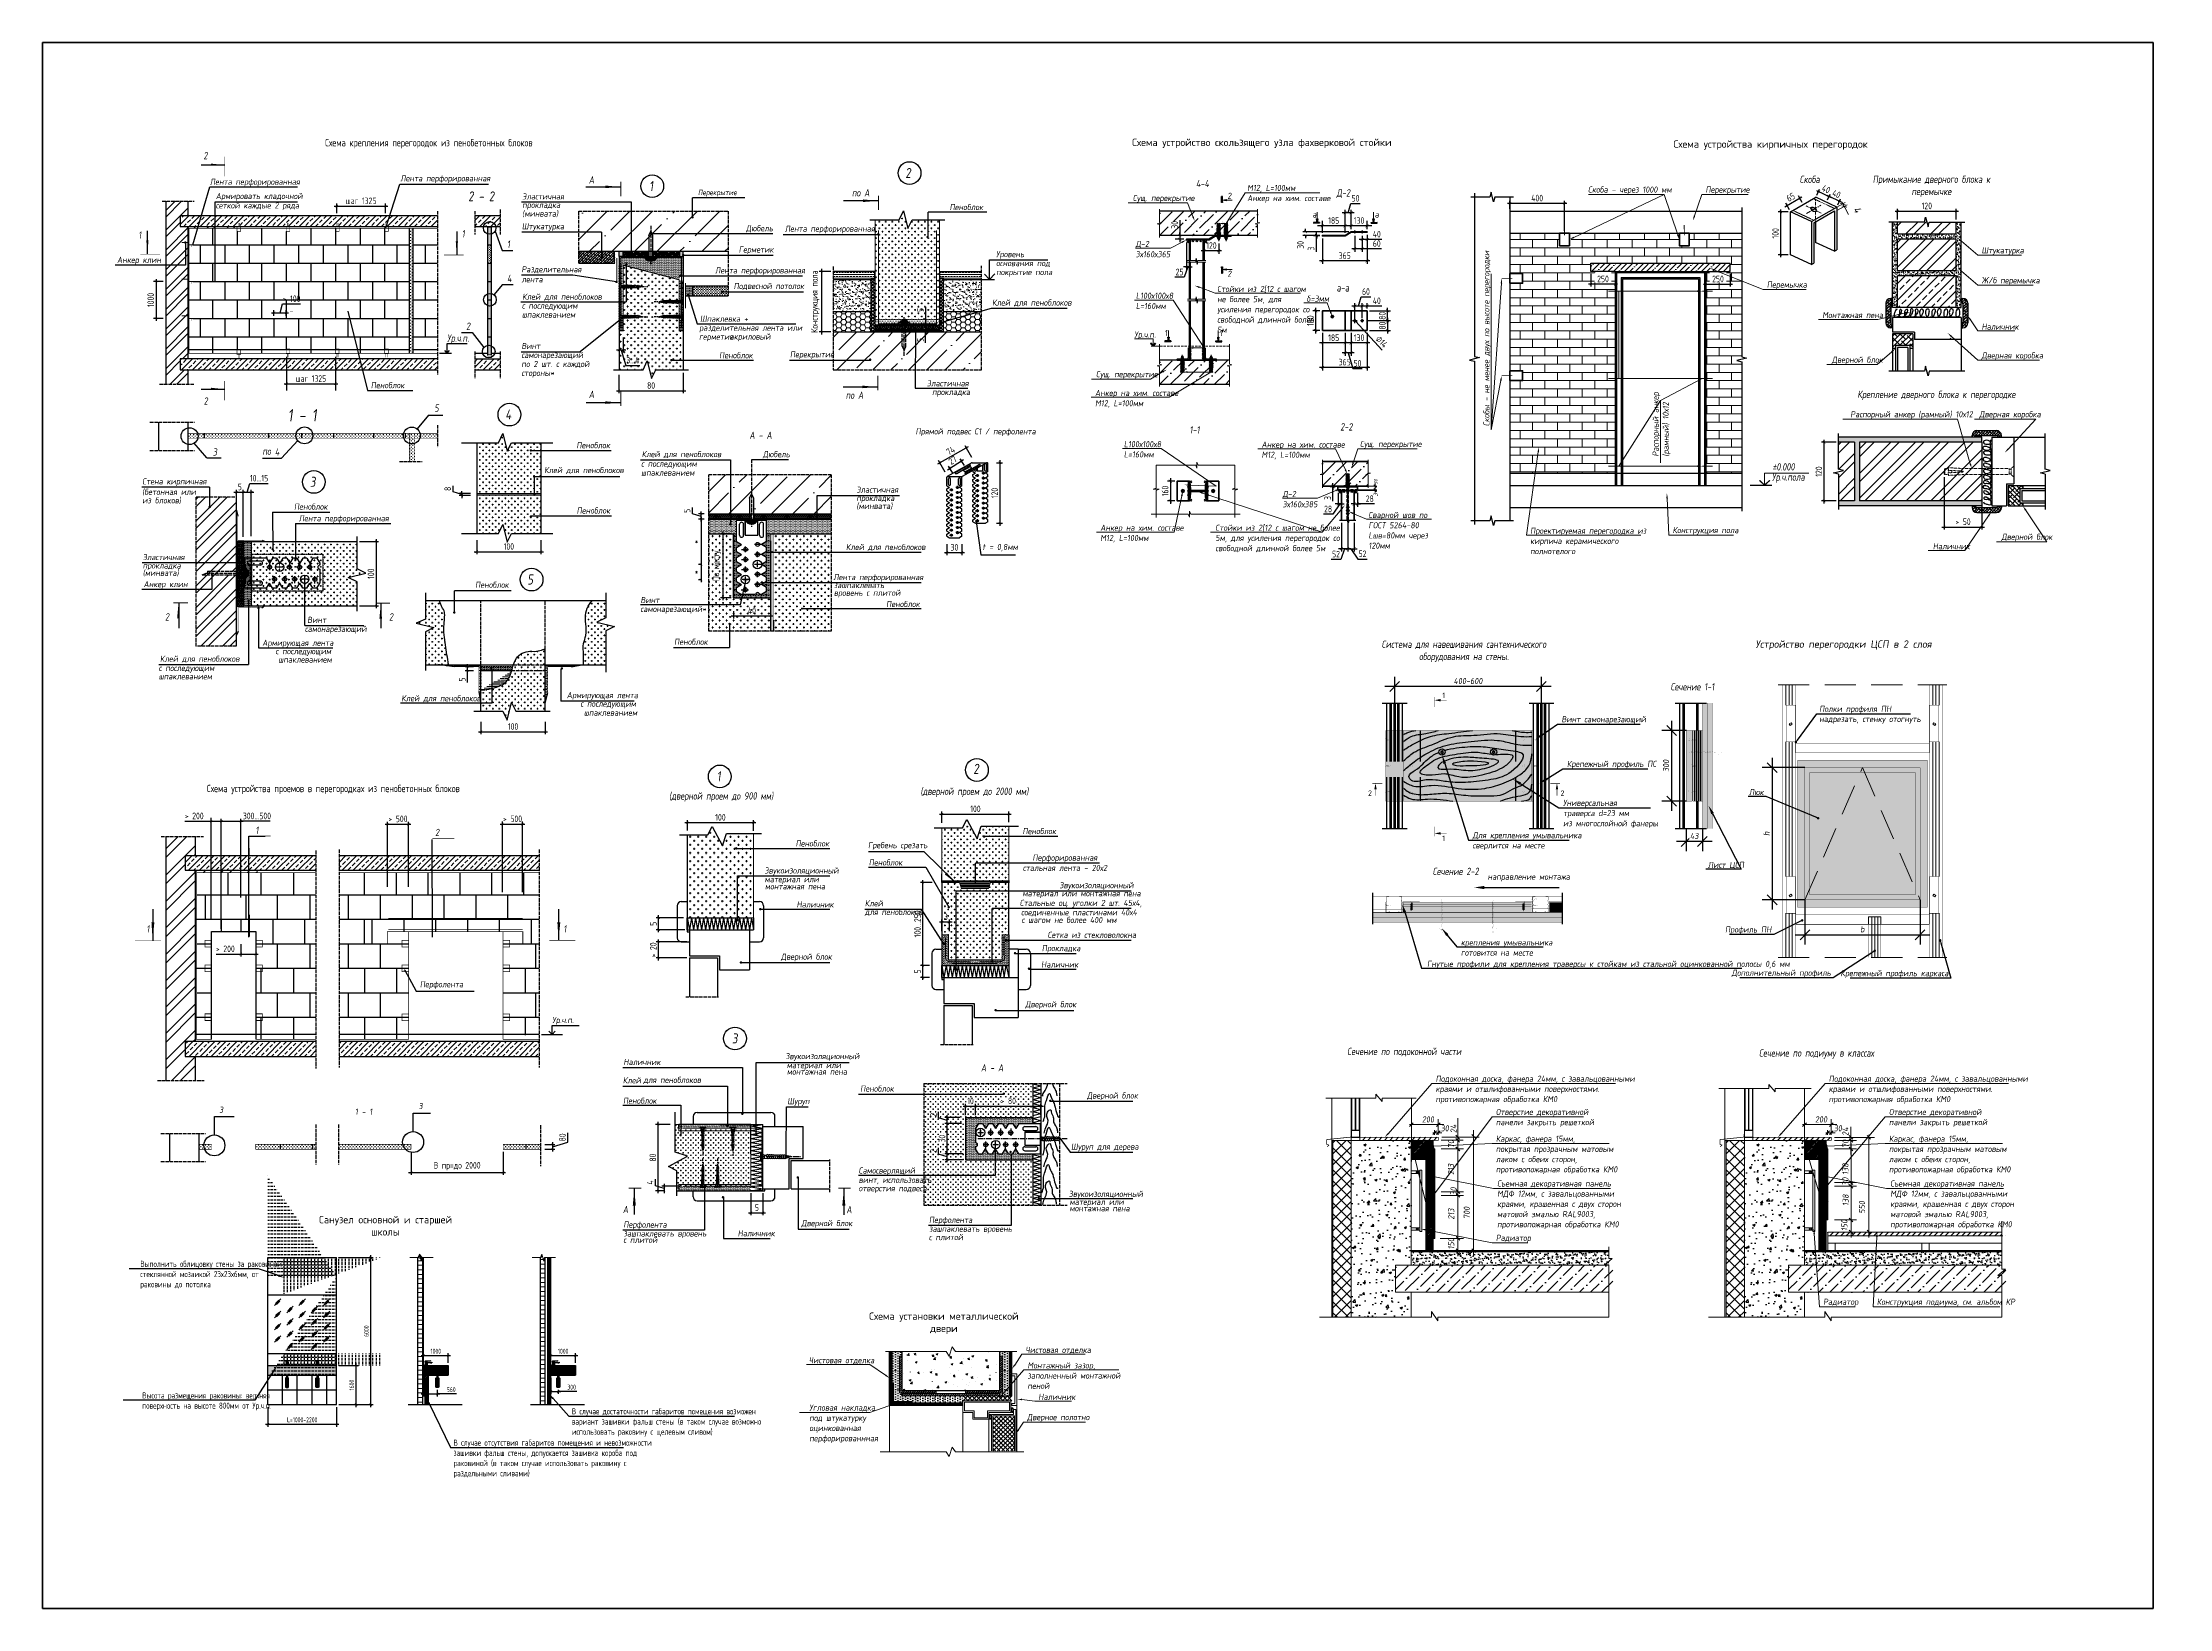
# Model space of a CAD drawing. Header units: millimetres. Extents: x 77165 to 11476408, y -193619 to 1121001.
# Drawn here: x 420861 to 507726, y 269780 to 333706 of the extents above; entities that cross this region are included whole.
import ezdxf
from ezdxf import colors
from ezdxf.entities.mleader import LeaderData, LeaderLine
from ezdxf.enums import TextEntityAlignment as Align
from ezdxf.math import Vec2, Vec3

# ---------------------------------------------------------------- set-up
doc = ezdxf.new("R2010")
doc.units = ezdxf.units.MM
for name, pattern in [('ACAD_ISO02W100', [15, 12, -3]), ('ACAD_ISO03W100', [30, 12, -18]), ('CENTER', [50.8, 31.75, -6.35, 6.35, -6.35]), ('CENTER2', [28.575, 19.05, -3.175, 3.175, -3.175]), ('DASHED', [0.75, 0.5, -0.25]), ('HIDDEN', [9.525, 6.35, -3.175]), ('ОСЕВАЯ2', [28.575, 19.05, -3.175, 3.175, -3.175])]:
    doc.linetypes.add(name, pattern=pattern)
doc.layers.get('Defpoints').update_dxf_attribs({"color": 3})
for name, color, linetype, lineweight in [('0.09', 53, 'Continuous', 9), ('0.35', 3, 'Continuous', 35), ('Knauf_узлы', 7, 'Continuous', 15), ('АР Текст', 7, 'Continuous', 9), ('АР_Выноски АПР', 5, 'Continuous', 5), ('АР_Оси_Разм', 7, 'Continuous', 15), ('АР_Перегородки_Блок_Штрих', 174, 'Continuous', 5), ('АР_размер', 250, 'Continuous', 5), ('АР_Текст', 250, 'Continuous', 5), ('АР_Тонкие', 250, 'Continuous', 5), ('РД-АР_подсветка колонн', 250, 'Continuous', 30), ('Тонкая линия', 250, 'Continuous', 18), ('Штриховка', 253, 'Continuous', 13)]:
    doc.layers.add(name, color=color, linetype=linetype, lineweight=lineweight)
doc.layers.add('PDF _Геометрия', color=7, linetype='Continuous')
doc.layers.add('PDF _Сплошная заливка', color=7, linetype='Continuous')
doc.layers.add('АР_Размеры', color=250, linetype='Continuous', lineweight=5, plot=False)
doc.styles.add('ICOCPEUR', font='isocpeur.ttf')
doc.styles.add('ISOCPEUR', font='isocpeur.ttf', dxfattribs={"width": 0.7, "height": 270})
doc.styles.add('ISOCPEUR$201H0IF', font='isocpeui.ttf', dxfattribs={"oblique": 15})
doc.styles.add('Knauf', font='ARIALN.TTF', dxfattribs={"height": 25})
doc.styles.add('ROMAND', font='ROMAND', dxfattribs={"width": 0.85})
doc.styles.add('Архитект', font='isocpeur.ttf', dxfattribs={"width": 0.8, "oblique": 8})
doc.styles.add('Архитектурный размер', font='isocpeur.ttf', dxfattribs={"width": 0.8, "oblique": 8})
doc.styles.add('ГОСТ М100', font='ARIALN.TTF')
doc.styles.add('стиль настя', font='isocpeui.ttf', dxfattribs={"width": 0.85})
doc.styles.add('стиль1', font='arial.ttf', dxfattribs={"width": 0.9, "height": 300})
doc.dimstyles.new('ISO-25', dxfattribs={"dimtxt": 100, "dimasz": 30, "dimexe": 50, "dimexo": 50, "dimgap": 5, "dimtad": 1, "dimdec": 0, "dimdsep": 46, "dimtxsty": 'ГОСТ М100', "dimblk": 'OBLIQUE', "dimcen": 30, "dimdle": 50, "dimadec": 0, "dimazin": 0, "dimtfac": 1, "dimtdec": 0, "dimtmove": 1, "dimatfit": 3, "dimldrblk": 'OBLIQUE', "dimfxl": 1, "dimarcsym": 0})
doc.dimstyles.new('R_100', dxfattribs={"dimtxt": 270, "dimasz": 120, "dimexe": 100, "dimexo": 100, "dimgap": 80, "dimtad": 1, "dimdec": 0, "dimrnd": 5, "dimzin": 0, "dimdsep": 46, "dimtxsty": 'ISOCPEUR', "dimblk": 'ARCHTICK', "dimcen": 100, "dimdle": 100, "dimclrd": 256, "dimclre": 256, "dimclrt": 256, "dimadec": 0, "dimazin": 0, "dimtfac": 2, "dimtdec": 0, "dimtofl": 0, "dimtmove": 1, "dimatfit": 3, "dimfxl": 1, "dimtvp": 3, "dimtolj": 1, "dimtzin": 0, "dimarcsym": 0})
pattern_1 = [(315, (471794.277, 288114.568), (22.45064, 22.45064), []), (90, (471794.28, 288092.12), (-89.8026, 3e-14), [44.9013, -44.9013]), (90, (471799.89, 288086.505), (-89.8026, 3e-14), [44.9013, -44.9013]), (90, (471805.5, 288080.89), (-89.8026, 3e-14), [44.9013, -44.9013])]
pattern_2 = [(315, (592894.776, 167005.902), (22.4506403, 22.4506403), []), (90, (592894.78, 166983.45), (-89.8026, 2e-14), [44.9013, -44.9013]), (90, (592900.39, 166977.84), (-89.8026, 2e-14), [44.9013, -44.9013]), (90, (592906, 166972.23), (-89.8026, 2e-14), [44.9013, -44.9013])]
pattern_3 = [(315, (487848.737, 288114.568), (22.45064, 22.45064), []), (90, (487848.74, 288092.12), (-89.8026, 3e-14), [44.9013, -44.9013]), (90, (487854.35, 288086.505), (-89.8026, 3e-14), [44.9013, -44.9013]), (90, (487859.96, 288080.89), (-89.8026, 3e-14), [44.9013, -44.9013])]
pattern_4 = [(45, (535081.38, 476650.59), (-56.1266, 56.1266), []), (135, (535081.38, 476650.59), (-168.379802, 56.1266), [198.4375, -119.0625])]
pattern_5 = [(45, (532873.996, 474245.51), (-56.1266, 56.1266), []), (135, (532873.996, 474245.51), (-168.379802, 56.1266), [198.4375, -119.0625])]
pattern_6 = [(0, (616437.756, 359037.46), (63.5, 63.5), [31.75, -95.25]), (90, (616453.63, 359021.58), (-63.5, 63.5), [31.75, -95.25])]
pattern_7 = [(0, (410130.29, 329760.92), (46.875, 46.875), [23.4375, -70.3125]), (90, (410142.01, 329749.2), (-46.875, 46.875), [23.4375, -70.3125])]
pattern_8 = [(0, (-496666.91, 534136.156), (23.8125, 47.625), [0, -47.625])]
pattern_9 = [(0, (308644.04, 321222.15), (130.175, 130.175), [65.0875, -195.2625]), (90, (308676.58, 321189.61), (-130.175, 130.175), [65.0875, -195.2625])]
pattern_10 = [(0, (423220.65, 267923.527), (25.625, 51.25), [0, -51.25])]
pattern_11 = [(0, (423220.65, 267923.53), (143.5, 143.5), [71.75, -215.25]), (90, (423256.53, 267887.65), (-143.5, 143.5), [71.75, -215.25])]
pattern_12 = [(0, (419321.59, 268258.14), (143.5, 143.5), [71.75, -215.25]), (90, (419357.46, 268222.26), (-143.5, 143.5), [71.75, -215.25])]
pattern_13 = [(0, (419321.587, 268258.14), (25.625, 51.25), [0, -51.25])]
pattern_14 = [(0, (325057.104, 325383.59), (32.54375, 65.0875), [0, -65.0875])]
pattern_15 = [(0, (-493896.7, 539278.49), (23.8125, 47.625), [0, -47.625])]
pattern_16 = [(0, (688043.915, 298663.42), (63.5, 63.5), [31.75, -95.25]), (90, (688059.79, 298647.545), (-63.5, 63.5), [31.75, -95.25])]
pattern_17 = [(45, (688043.9, 297574.78), (-224.5064, 224.5064), []), (45, (688268.42, 297574.78), (-224.5064, 224.5064), [158.75, -79.375])]
pattern_18 = [(0, (-496826.41, 539278.49), (23.8125, 47.625), [0, -47.625])]
pattern_19 = [(45, (16728580630.8, 1872646867.58), (-89.8025612107, 89.8025612107), [])]

msp = doc.modelspace()

# ---------------------------------------------------------------- texts
at = {"layer": 'АР Текст', "char_height": 300, "attachment_point": 5, "style": 'Архитектурный размер'}
for s, insert, width in [('Скоба', (493035.64813, 328124.09631), 5088.5536937), ('Примыкание дверного блока к перемычке', (498007.89966, 327835.84453), 5088.5536937), ('Крепление дверного блока к перегородке', (498210.45498, 319303.85895), 10394.0248674)]:
    msp.add_mtext(s, dxfattribs=dict(at, insert=insert, width=width))
at = {"layer": 'АР Текст', "style": 'Архитектурный размер'}
for s, insert, char_height, attachment_point in [('Сечение по подоконной части ', (474146.68733, 292320.87251), 300, 7), ('Сечение по подиуму в классах', (490965.17158, 292225.86328), 300, 7), ('200', (477199.37388, 289743.98726), 250, 4), ('30', (477963.55802, 289381.32626), 250, 4), ('200', (493253.83408, 289744.08342), 250, 4), ('30', (494019.06269, 289381.32626), 250, 4)]:
    msp.add_mtext(s, dxfattribs=dict(at, insert=insert, char_height=char_height, attachment_point=attachment_point))
at = {"layer": 'АР Текст', "char_height": 250, "attachment_point": 4, "rotation": 90, "style": 'Архитектурный размер'}
for s, insert in [('{\\H1.0000x;24}', (478485.66966, 289189.06046)), ('24', (494492.83372, 289073.82765)), ('70', (478384.04332, 288572.38056)), ('70', (494492.83372, 288582.82565)), ('213', (478384.04332, 287482.30032)), ('138', (494492.83372, 287482.37047)), ('30', (478486.8898, 286639.67101)), ('30', (494492.98955, 287039.97921)), ('213', (478390.39519, 285654.56536)), ('700', (479026.45225, 285681.96235)), ('138', (494499.18355, 286213.40889)), ('550', (495171.81942, 285898.56521)), ('150', (494448.04621, 285189.99437)), ('150', (478390.39519, 284442.77894))]:
    msp.add_mtext(s, dxfattribs=dict(at, insert=insert))
at = {"layer": 'АР_размер', "style": 'стиль настя'}
msp.add_text('4', height=300, rotation=301.02966606, dxfattribs=at).set_placement((494787.26208, 326910.74811))
at = {"layer": 'АР_Размеры', "style": 'ISOCPEUR$201H0IF'}
for s, height, p in [('30', 142.905432, (475380.55313, 315660.26058)), ('3', 167.04299, (475396.10375, 315172.53528))]:
    msp.add_text(s, height=height, rotation=90, dxfattribs=at).set_placement(p)
at = {"layer": 'АР_Текст', "style": 'Архитект', "oblique": 8, "width": 0.8}
for s, height, p in [('2', 300, (427434.74023, 328939.39371)), ('2', 410, (456097.54099, 328174.48459)), ('Лента перфорированная', 250, (427694.87388, 327898.49524)), ('Армировать кладочной', 250, (427936.95635, 327315.20501)), ('Лента перфорированная', 250, (435474.50061, 328039.49668)), ('2 - 2', 400, (438247.86, 327230.42894)), ('Эластичная', 250, (440452.62965, 327299.05057)), ('A', 300, (443171.83158, 327951.42866)), ('1', 410, (445639.61939, 327641.96842)), ('Перекрытие', 220, (447629.30811, 327475.90389)), ('по A', 300, (453918.21911, 327425.48074)), ('сеткой каждые 2 ряда', 250, (427936.95635, 326933.34546)), ('прокладка', 250, (440454.40327, 326957.3839)), ('(минвата)', 250, (440454.40327, 326600.40949)), ('Пеноблок', 250, (457907.37084, 326865.50727)), ('1', 300, (424774.75014, 325696.81946)), ('1', 300, (437985.02983, 325748.30458)), ('Штукатурка', 250, (440435.83824, 326079.28992)), ('Дюбель', 250, (449589.3941, 326000.85131)), ('Лента перфорированная', 250, (451177.3088, 325983.94836)), ('Анкер клин', 250, (423906.1565, 324711.03904)), ('1', 300, (439832.85456, 325322.91192)), ('Герметик', 250, (449294.85871, 325132.7017)), ('Уровень', 250, (459806.01086, 324944.05314)), ('4', 300, (439835.30243, 323930.36685)), ('лента', 250, (440424.63935, 323914.63433)), ('Разделительная', 250, (440421.1498, 324322.47054)), ('Лента перфорированная', 250, (448328.35688, 324280.19004)), ('основания под', 250, (459806.40117, 324577.38647)), ('покрытие пола', 250, (459810.04934, 324210.7198)), ('Клей для пеноблоков', 250, (440454.18746, 323206.11247)), ('Подвесной потолок', 250, (449087.22251, 323642.66922)), ('Клей для пеноблоков', 250, (459640.84216, 322966.38894)), ('2', 300, (438162.01183, 321977.42705)), ('с последующим', 250, (440439.31102, 322841.12716)), ('шпаклеванием', 250, (440439.31102, 322474.46049)), ('Шпаклевка +', 250, (447713.94524, 322305.68346)), ('Ур.ч.п.', 300, (437387.48058, 321489.82826)), ('Винт', 250, (440422.54462, 321193.66272)), ('разделительная лента или', 250, (447680.86264, 321939.0168)), ('герметик', 250, (447674.83525, 321572.35013)), ('акриловый', 250, (448925.87463, 321579.01037)), ('самонарезающий', 250, (440416.83445, 320826.99605)), ('по 2 шт. с каждой', 250, (440420.64123, 320460.32938)), ('Пеноблок', 250, (448495.65802, 320813.96259)), ('Перекрытие', 250, (451386.81071, 320852.87804)), ('Пеноблок', 250, (434269.84111, 319593.81895)), ('стороны*', 250, (440416.83445, 320093.66272)), ('Эластичная', 250, (456977.08445, 319670.78608)), ('2', 300, (427445.22429, 318920.55255)), ('5', 300, (436865.60248, 318631.53221)), ('A', 300, (443171.83158, 319193.25153)), ('по A', 300, (453666.27501, 319160.57984)), ('прокладка', 250, (457191.95599, 319315.94439)), ('1 - 1', 500, (430878.46468, 318241.00303)), ('4', 410, (439761.6935, 318316.96937)), ('Прямой подвес С1 / перфолента', 250, (456516.2361, 317709.90703)), ('3', 300, (427818.19453, 316844.14164)), ('по ', 300, (429845.81029, 316871.85256)), ('4', 300, (430348.48823, 316843.57982)), ('Пеноблок', 250, (442667.1188, 317143.25053)), ('A - A', 300, (449730.61144, 317523.55421)), ('Клей для пеноблоков', 250, (441348.18878, 316127.44614)), ('с последующим', 250, (445308.28446, 316387.83398)), ('шпаклеванием', 250, (445308.28446, 316021.16731)), ('Клей для пеноблоков', 250, (445332.33305, 316779.80744)), ('Дюбель', 250, (450280.35846, 316777.29758)), ('Стена кирпичная', 250, (424932.98022, 315666.64813)), ('(бетонная или', 250, (424931.50221, 315239.35336)), ('3', 410, (431781.61111, 315568.91142)), ('Эластичная', 250, (454101.24204, 315327.98644)), ('из блоков)', 250, (424937.11864, 314892.51365)), ('Пеноблок', 250, (431133.12843, 314635.94494)), ('Пеноблок', 250, (442675.80204, 314476.60308)), ('прокладка', 250, (454103.01565, 314986.31977)), ('(минвата)', 250, (454103.80692, 314661.56193)), ('Лента перфорированная', 250, (431326.68087, 314161.64892)), ('Эластичная', 250, (424954.00202, 312575.18575)), ('Клей для пеноблоков', 250, (453672.9931, 312987.0439)), ('t = 0,8мм', 250, (459248.76899, 312990.17185)), ('прокладка', 250, (424955.77563, 312233.51908)), ('(минвата)', 250, (424956.60723, 311933.21947)), ('5', 410, (440660.12338, 311580.14615)), ('Лента перфорированная', 250, (453158.88214, 311759.13468)), ('Анкер клин', 250, (424988.78899, 311472.85461)), ('Пеноблок', 250, (438531.45791, 311446.87676)), ('Винт', 250, (445285.14889, 310822.3321)), ('зашпаклевать', 250, (453177.45628, 311432.76864)), ('вровень с плитой', 250, (453181.6102, 311118.8896)), ('Винт', 250, (431674.93309, 310013.16754)), ('самонарезающий*', 250, (445279.43873, 310455.66543)), ('Пеноблок', 250, (455316.88452, 310660.13322)), ('Армирующая лента', 250, (429836.43185, 309077.0013)), ('самонарезающий', 250, (431575.48907, 309646.50087)), ('Пеноблок', 250, (446658.36602, 309119.68723)), ('Клей для пеноблоков', 250, (425657.4105, 308425.80871)), ('с последующим', 250, (430378.1724, 308735.33463)), ('шпаклеванием', 250, (430494.77481, 308393.66797)), ('с последующим', 250, (425606.61888, 308047.96599)), ('шпаклеванием', 250, (425606.61888, 307706.29932)), ('Клей для пеноблоков', 250, (435514.36615, 306812.47084)), ('Армирующая лента', 250, (442272.6838, 306940.68694)), ('с последующим', 250, (442825.48996, 306590.38563)), ('шпаклеванием', 250, (442970.64916, 306223.71896)), ('2', 410, (458876.37166, 303852.30652)), ('1', 410, (448395.67401, 303545.70318)), ('(дверной проем до 900 мм)', 300, (446454.51517, 302800.18723)), ('1', 300, (429560.17129, 301393.36295)), ('2', 300, (436895.60428, 301309.42741)), ('Пеноблок', 250, (460884.6694, 301389.18226)), ('Пеноблок', 250, (451618.20009, 300885.35991)), ('Гребень срезать', 250, (454574.13339, 300815.72102)), ('Перфорированная', 250, (461292.19811, 300305.77095)), ('Звукоизоляционный', 250, (450349.58906, 299782.09297)), ('Пеноблок', 250, (454605.52692, 300109.88315)), ('стальная лента - 20х2', 250, (460897.82239, 299886.73776)), ('материал или', 250, (450352.65431, 299426.24048)), ('монтажная пена', 250, (450365.87701, 299133.48843)), ('материал или монтажная пена', 250, (460885.81787, 298849.23563)), ('Звукоизоляционный', 250, (462394.27879, 299180.42696)), ('Наличник', 250, (451658.31654, 298396.11297)), ('для пеноблоков', 250, (454445.04661, 298088.39195)), ('Клей', 250, (454445.04661, 298441.50681)), ('Стальные оц. уголки 2 шт. 45х4,', 250, (460773.82519, 298458.45495)), ('соединенные пластинами 40х4', 250, (460827.21503, 298073.00523)), ('с шагом не более 400 мм', 250, (460848.64478, 297763.1117)), ('1', 300, (425105.60344, 297372.32515)), ('1', 300, (442135.46276, 297372.32515)), ('Сетка из стекловолокна', 250, (461910.91156, 297153.18147)), ('Дверной блок', 250, (451017.82762, 296263.21618)), ('Прокладка', 250, (461673.38451, 296611.81096)), ('Перфолента', 250, (436273.26612, 295136.16535)), ('Наличник', 250, (461646.84983, 295945.24607)), ('Дверной блок', 250, (460999.01035, 294320.69156)), ('Ур.ч.п.', 250, (441678.40529, 293676.19873)), ('3', 410, (449017.44102, 292845.63353)), ('Наличник', 250, (444586.28423, 291961.67287)), ('Звукоизоляционный', 250, (451200.55289, 292203.16205)), ('материал или', 250, (451257.99796, 291834.84778)), ('A - A', 300, (459187.76992, 291704.41482)), ('Клей', 250, (444562.08242, 291215.74449)), ('для пеноблоков', 250, (445401.43293, 291232.34272)), ('монтажная пена', 250, (451261.84163, 291569.68923)), ('Пеноблок', 250, (454257.9562, 290876.78605)), ('3', 250, (428077.27133, 290016.96493)), ('1 - 1', 250, (433621.89893, 289937.1337)), ('3', 250, (436217.01898, 290164.99246)), ('Пеноблок', 250, (444570.30289, 290382.42767)), ('Шуруп ', 250, (451279.69231, 290366.30942)), ('Дверной блок', 250, (463518.31559, 290595.84003)), ('Шуруп для дерева', 250, (462865.79695, 288508.11012)), ('Самосверлящий', 250, (454191.18725, 287534.92052)), ('отверстия подвеса', 250, (454191.92626, 286809.29948)), ('винт, использовать', 250, (454195.03008, 287150.96614)), ('Звукоизоляционный', 250, (462772.95307, 286579.34868)), ('A', 300, (444560.4289, 285917.09175)), ('A', 300, (453689.97238, 285914.4403)), ('монтажная пена', 250, (462805.34235, 285990.07136)), ('материал или', 250, (462808.56308, 286255.22991)), ('с плитой', 250, (444580.184, 284703.08578)), ('зашпаклевать вровень', 250, (444586.98285, 284964.25221)), ('Перфолента', 250, (444585.06143, 285327.63315)), ('Наличник', 250, (449252.83097, 284972.74601)), ('Дверной блок', 250, (451853.03602, 285385.34522)), ('с плитой', 250, (457060.84124, 284813.10857)), ('зашпаклевать вровень', 250, (457067.64009, 285154.77523)), ('Перфолента', 250, (457065.71867, 285519.50301))]:
    msp.add_text(s, height=height, dxfattribs=at).set_placement(p)
at = {"layer": 'АР_Текст', "style": 'ICOCPEUR', "width": 0.7}
for s, p in [('Схема крепления перегородок из пенобетонных блоков', (432400.13018, 329469.3014)), ('Схема устройства проемов в перегородках из пенобетонных блоков', (427570.81225, 303103.83585))]:
    msp.add_text(s, height=300, dxfattribs=at).set_placement(p)
at = {"layer": 'АР_Текст', "lineweight": 9, "ltscale": 10, "style": 'Архитект', "oblique": 8, "width": 0.8}
for s, height, p in [('2', 250, (469250.21695, 327325.05493)), ('Д-2', 300, (473711.63812, 327419.43719)), ('а', 250, (472719.87853, 326563.63219)), ('а', 250, (475269.69126, 326563.63219)), ('2', 250, (469250.21695, 324142.72241)), ('а-а', 300, (473711.63883, 323542.25468)), ('Ур.ч.п.', 250, (465451.49987, 321661.75924)), ('1', 250, (466676.43369, 321724.68107)), ('1', 250, (468929.61721, 321724.68107)), ('1-1', 300, (467707.14606, 317739.66134)), ('2-2', 300, (473864.44896, 317868.50039))]:
    msp.add_text(s, height=height, dxfattribs=at).set_placement(p)
at = {"layer": 'АР_Текст', "color": 142, "style": 'Архитектурный размер', "oblique": 8, "width": 0.8}
for s, p in [('%%P0.000', (491510.73584, 316234.61478)), ('Ур.ч.пола', (491495.61775, 315821.57298))]:
    msp.add_text(s, height=300, dxfattribs=at).set_placement(p)
at = {"layer": 'АР_Текст', "char_height": 300}
for s, insert, width, attachment_point, style in [('Схема устройство скользящего узла фахверковой стойки', (470658.34014, 329591.38199), 39500, 5, 'ICOCPEUR'), ('Схема устройства кирпичных перегородок ', (491436.44486, 329521.26397), 39500, 5, 'ICOCPEUR'), ('2', (425866.33739, 310409.41368), 405.8344, 1, 'Архитект'), ('2', (435014.82133, 310409.41368), 405.8344, 1, 'Архитект'), ('(дверной проем до 2000 мм)', (458922.87387, 303098.97149), 10441.6914, 5, 'Архитект'), ('Санузел основной и старшей школы', (434868.87201, 285402.49259), 6222.9498818, 5, 'ICOCPEUR'), ('\\A1;Схема установки металлической двери ', (457671.96392, 281422.0974), 6222.9498818, 5, 'ICOCPEUR')]:
    msp.add_mtext(s, dxfattribs=dict(at, insert=insert, width=width, attachment_point=attachment_point, style=style))
at = {"layer": 'АР_Текст', "lineweight": 9, "ltscale": 10, "insert": (467970.17301, 327950.74213), "char_height": 300, "attachment_point": 4, "style": 'Архитектурный размер'}
msp.add_mtext('4-4', dxfattribs=at)

# ---------------------------------------------------------------- blocks, each defined once
blk = doc.blocks.new('_ARCHTICK')
at = {"color": 0, "linetype": 'ByBlock', "const_width": 0.15}
blk.add_lwpolyline([(-0.5, -0.5), (0.5, 0.5)], dxfattribs=at)
blk = doc.blocks.new('*D2184')
at = {"layer": 'Defpoints', "color": 0, "transparency": 16777216}
for p in [(468300, 325608), (468300, 325206), (468897, 325596)]:
    blk.add_point(p, dxfattribs=at)
at = {"layer": 'АР_Размеры', "lineweight": -2, "transparency": 16777216}
for p, q in [((469017, 325206), (468180, 325206)), ((468300, 325508), (468300, 325086)), ((468897, 325496), (468897, 325086))]:
    blk.add_line(p, q, dxfattribs=at)
at = {"layer": 'АР_Размеры', "lineweight": -2, "transparency": 16777216, "xscale": 120, "yscale": 120, "zscale": 120, "rotation": 180}
blk.add_blockref('_ARCHTICK', (468300, 325206), dxfattribs=at)
at = {"layer": 'АР_Размеры', "lineweight": -2, "transparency": 16777216, "xscale": 120, "yscale": 120, "zscale": 120}
blk.add_blockref('_ARCHTICK', (468897, 325206), dxfattribs=at)
at = {"layer": 'АР_Размеры', "transparency": 16777216, "insert": (468599, 325421), "char_height": 270, "attachment_point": 5, "style": 'ISOCPEUR'}
blk.add_mtext('\\A1;120', dxfattribs=at)
blk = doc.blocks.new('*D2185')
at = {"layer": 'Defpoints', "color": 0, "transparency": 16777216}
for p in [(467575, 325647), (467698, 325647), (467575, 324557)]:
    blk.add_point(p, dxfattribs=at)
at = {"layer": 'АР_Размеры', "lineweight": -2, "transparency": 16777216}
for p, q in [((467575, 325547), (467575, 324437)), ((467698, 325547), (467698, 324437)), ((467492, 324127), (467105, 324127)), ((467575, 324557), (467455, 324557)), ((467637, 324557), (467492, 324127)), ((467698, 324557), (467575, 324557)), ((467698, 324557), (467818, 324557))]:
    blk.add_line(p, q, dxfattribs=at)
at = {"layer": 'АР_Размеры', "lineweight": -2, "transparency": 16777216, "xscale": 120, "yscale": 120, "zscale": 120}
blk.add_blockref('_ARCHTICK', (467575, 324557), dxfattribs=at)
at = {"layer": 'АР_Размеры', "lineweight": -2, "transparency": 16777216, "xscale": 120, "yscale": 120, "zscale": 120, "rotation": 180}
blk.add_blockref('_ARCHTICK', (467698, 324557), dxfattribs=at)
at = {"layer": 'АР_Размеры', "transparency": 16777216, "insert": (467299, 324342), "char_height": 270, "attachment_point": 5, "style": 'ISOCPEUR'}
blk.add_mtext('\\A1;25', dxfattribs=at)
blk = doc.blocks.new('*D2186')
at = {"layer": 'Defpoints', "color": 0, "transparency": 16777216}
for p in [(467587, 325827), (467312, 325674), (467575, 325674)]:
    blk.add_point(p, dxfattribs=at)
at = {"layer": 'АР_Размеры', "lineweight": -2, "transparency": 16777216}
for p, q in [((467487, 325827), (467112, 325827)), ((467312, 326458), (467312, 325827)), ((467312, 325827), (467312, 325947)), ((467312, 325827), (467312, 325674)), ((467475, 325674), (467112, 325674)), ((467312, 325674), (467312, 325554))]:
    blk.add_line(p, q, dxfattribs=at)
at = {"layer": 'АР_Размеры', "lineweight": -2, "transparency": 16777216, "xscale": 120, "yscale": 120, "zscale": 120}
for p, rotation in [((467312, 325827), 270), ((467312, 325674), 90)]:
    blk.add_blockref('_ARCHTICK', p, dxfattribs=dict(at, rotation=rotation))
at = {"layer": 'АР_Размеры', "transparency": 16777216, "insert": (467097, 326264), "char_height": 270, "attachment_point": 5, "rotation": 90, "style": 'ISOCPEUR'}
blk.add_mtext('\\A1;30', dxfattribs=at)
blk = doc.blocks.new('*D2187')
at = {"layer": 'Defpoints', "color": 0, "transparency": 16777216}
for p in [(474455, 325910), (474754, 325910), (474455, 325287)]:
    blk.add_point(p, dxfattribs=at)
at = {"layer": 'АР_Размеры', "lineweight": -2, "transparency": 16777216}
for p, q in [((474455, 325810), (474455, 325167)), ((474754, 325810), (474754, 325167)), ((474874, 325287), (474335, 325287)), ((475546, 325287), (474754, 325287))]:
    blk.add_line(p, q, dxfattribs=at)
at = {"layer": 'АР_Размеры', "lineweight": -2, "transparency": 16777216, "xscale": 120, "yscale": 120, "zscale": 120, "rotation": 180}
blk.add_blockref('_ARCHTICK', (474455, 325287), dxfattribs=at)
at = {"layer": 'АР_Размеры', "lineweight": -2, "transparency": 16777216, "xscale": 120, "yscale": 120, "zscale": 120}
blk.add_blockref('_ARCHTICK', (474754, 325287), dxfattribs=at)
at = {"layer": 'АР_Размеры', "transparency": 16777216, "insert": (475353, 325502), "char_height": 270, "attachment_point": 5, "style": 'ISOCPEUR'}
blk.add_mtext('\\A1;60', dxfattribs=at)
blk = doc.blocks.new('*D2188')
at = {"layer": 'Defpoints', "color": 0, "transparency": 16777216}
for p in [(474754, 325910), (474955, 325955), (474754, 325670)]:
    blk.add_point(p, dxfattribs=at)
at = {"layer": 'АР_Размеры', "lineweight": -2, "transparency": 16777216}
for p, q in [((474754, 325810), (474754, 325550)), ((474955, 325855), (474955, 325550)), ((475075, 325670), (474634, 325670)), ((475556, 325670), (474955, 325670))]:
    blk.add_line(p, q, dxfattribs=at)
at = {"layer": 'АР_Размеры', "lineweight": -2, "transparency": 16777216, "xscale": 120, "yscale": 120, "zscale": 120, "rotation": 180}
blk.add_blockref('_ARCHTICK', (474754, 325670), dxfattribs=at)
at = {"layer": 'АР_Размеры', "lineweight": -2, "transparency": 16777216, "xscale": 120, "yscale": 120, "zscale": 120}
blk.add_blockref('_ARCHTICK', (474955, 325670), dxfattribs=at)
at = {"layer": 'АР_Размеры', "transparency": 16777216, "insert": (475353, 325885), "char_height": 270, "attachment_point": 5, "style": 'ISOCPEUR'}
blk.add_mtext('\\A1;40', dxfattribs=at)
blk = doc.blocks.new('*D2189')
at = {"layer": 'Defpoints', "color": 0, "transparency": 16777216}
for p in [(473130, 325812), (474955, 325955), (473130, 324796)]:
    blk.add_point(p, dxfattribs=at)
at = {"layer": 'АР_Размеры', "lineweight": -2, "transparency": 16777216}
for p, q in [((474955, 325855), (474955, 324676)), ((473130, 325712), (473130, 324676)), ((475075, 324796), (473010, 324796))]:
    blk.add_line(p, q, dxfattribs=at)
at = {"layer": 'АР_Размеры', "lineweight": -2, "transparency": 16777216, "xscale": 120, "yscale": 120, "zscale": 120, "rotation": 180}
blk.add_blockref('_ARCHTICK', (473130, 324796), dxfattribs=at)
at = {"layer": 'АР_Размеры', "lineweight": -2, "transparency": 16777216, "xscale": 120, "yscale": 120, "zscale": 120}
blk.add_blockref('_ARCHTICK', (474955, 324796), dxfattribs=at)
at = {"layer": 'АР_Размеры', "transparency": 16777216, "insert": (474043, 325011), "char_height": 270, "attachment_point": 5, "style": 'ISOCPEUR'}
blk.add_mtext('\\A1;365', dxfattribs=at)
blk = doc.blocks.new('*D2190')
at = {"layer": 'Defpoints', "color": 0, "transparency": 16777216}
for p in [(472448, 325836), (473130, 325836), (474305, 325985)]:
    blk.add_point(p, dxfattribs=at)
at = {"layer": 'АР_Размеры', "lineweight": -2, "transparency": 16777216}
for p, q in [((474205, 325985), (472328, 325985)), ((473030, 325836), (472328, 325836)), ((472448, 325985), (472448, 326105)), ((472448, 325836), (472448, 325716))]:
    blk.add_line(p, q, dxfattribs=at)
at = {"layer": 'АР_Размеры', "lineweight": -2, "transparency": 16777216, "xscale": 120, "yscale": 120, "zscale": 120}
for p, rotation in [((472448, 325985), 270), ((472448, 325836), 90)]:
    blk.add_blockref('_ARCHTICK', p, dxfattribs=dict(at, rotation=rotation))
at = {"layer": 'АР_Размеры', "transparency": 16777216, "insert": (472233, 325448), "char_height": 270, "attachment_point": 5, "rotation": 90, "style": 'ISOCPEUR'}
blk.add_mtext('\\A1;30', dxfattribs=at)
blk = doc.blocks.new('*D2191')
at = {"layer": 'Defpoints', "color": 0, "transparency": 16777216}
for p in [(472885, 325836), (473130, 325836), (473130, 325812)]:
    blk.add_point(p, dxfattribs=at)
at = {"layer": 'АР_Размеры', "lineweight": -2, "transparency": 16777216}
for p, q in [((473030, 325836), (472765, 325836)), ((473030, 325812), (472765, 325812)), ((472885, 325836), (472885, 325956)), ((472885, 325812), (472885, 325836)), ((472885, 325812), (472885, 325692)), ((472885, 325167), (472885, 325812))]:
    blk.add_line(p, q, dxfattribs=at)
at = {"layer": 'АР_Размеры', "lineweight": -2, "transparency": 16777216, "xscale": 120, "yscale": 120, "zscale": 120}
for p, rotation in [((472885, 325836), 270), ((472885, 325812), 90)]:
    blk.add_blockref('_ARCHTICK', p, dxfattribs=dict(at, rotation=rotation))
at = {"layer": 'АР_Размеры', "transparency": 16777216, "insert": (472670, 325294), "char_height": 270, "attachment_point": 5, "rotation": 90, "style": 'ISOCPEUR'}
blk.add_mtext('\\A1;3', dxfattribs=at)
blk = doc.blocks.new('*D2192')
at = {"layer": 'Defpoints', "color": 0, "transparency": 16777216}
for p in [(473130, 326225), (473130, 325836), (474056, 325836)]:
    blk.add_point(p, dxfattribs=at)
at = {"layer": 'АР_Размеры', "lineweight": -2, "transparency": 16777216}
for p, q in [((474256, 326225), (472930, 326225)), ((473130, 325936), (473130, 326425)), ((474056, 325936), (474056, 326425))]:
    blk.add_line(p, q, dxfattribs=at)
at = {"layer": 'АР_Размеры', "lineweight": -2, "transparency": 16777216, "xscale": 120, "yscale": 120, "zscale": 120, "rotation": 180}
blk.add_blockref('_ARCHTICK', (473130, 326225), dxfattribs=at)
at = {"layer": 'АР_Размеры', "lineweight": -2, "transparency": 16777216, "xscale": 120, "yscale": 120, "zscale": 120}
blk.add_blockref('_ARCHTICK', (474056, 326225), dxfattribs=at)
at = {"layer": 'АР_Размеры', "transparency": 16777216, "insert": (473593, 326440), "char_height": 270, "attachment_point": 5, "style": 'ISOCPEUR'}
blk.add_mtext('\\A1;185', dxfattribs=at)
blk = doc.blocks.new('*D2193')
at = {"layer": 'Defpoints', "color": 0, "transparency": 16777216}
for p in [(474056, 326759), (474056, 325836), (474305, 325985)]:
    blk.add_point(p, dxfattribs=at)
at = {"layer": 'АР_Размеры', "lineweight": -2, "transparency": 16777216}
for p, q in [((474425, 326759), (473936, 326759)), ((474056, 325936), (474056, 326879)), ((474181, 326759), (474293, 327134)), ((474293, 327134), (474680, 327134)), ((474305, 326085), (474305, 326879))]:
    blk.add_line(p, q, dxfattribs=at)
at = {"layer": 'АР_Размеры', "lineweight": -2, "transparency": 16777216, "xscale": 120, "yscale": 120, "zscale": 120, "rotation": 180}
blk.add_blockref('_ARCHTICK', (474056, 326759), dxfattribs=at)
at = {"layer": 'АР_Размеры', "lineweight": -2, "transparency": 16777216, "xscale": 120, "yscale": 120, "zscale": 120}
blk.add_blockref('_ARCHTICK', (474305, 326759), dxfattribs=at)
at = {"layer": 'АР_Размеры', "transparency": 16777216, "insert": (474486, 327349), "char_height": 270, "attachment_point": 5, "style": 'ISOCPEUR'}
blk.add_mtext('\\A1;50', dxfattribs=at)
blk = doc.blocks.new('*D2194')
at = {"layer": 'Defpoints', "color": 0, "transparency": 16777216}
for p in [(474305, 326225), (474305, 325985), (474955, 325985)]:
    blk.add_point(p, dxfattribs=at)
at = {"layer": 'АР_Размеры', "lineweight": -2, "transparency": 16777216}
for p, q in [((475155, 326225), (474105, 326225)), ((474305, 326085), (474305, 326425)), ((474955, 326085), (474955, 326425))]:
    blk.add_line(p, q, dxfattribs=at)
at = {"layer": 'АР_Размеры', "lineweight": -2, "transparency": 16777216, "xscale": 120, "yscale": 120, "zscale": 120, "rotation": 180}
blk.add_blockref('_ARCHTICK', (474305, 326225), dxfattribs=at)
at = {"layer": 'АР_Размеры', "lineweight": -2, "transparency": 16777216, "xscale": 120, "yscale": 120, "zscale": 120}
blk.add_blockref('_ARCHTICK', (474955, 326225), dxfattribs=at)
at = {"layer": 'АР_Размеры', "transparency": 16777216, "insert": (474630, 326440), "char_height": 270, "attachment_point": 5, "style": 'ISOCPEUR'}
blk.add_mtext('\\A1;130', dxfattribs=at)
blk = doc.blocks.new('*D2195')
at = {"layer": 'Defpoints', "color": 0, "transparency": 16777216}
for p in [(474455, 322949), (474455, 322353), (474754, 322352)]:
    blk.add_point(p, dxfattribs=at)
at = {"layer": 'АР_Размеры', "lineweight": -2, "transparency": 16777216}
for p, q in [((474605, 322949), (474717, 323324)), ((474717, 323324), (475104, 323324)), ((474874, 322949), (474335, 322949)), ((474455, 322453), (474455, 323069)), ((474754, 322452), (474754, 323069))]:
    blk.add_line(p, q, dxfattribs=at)
at = {"layer": 'АР_Размеры', "lineweight": -2, "transparency": 16777216, "xscale": 120, "yscale": 120, "zscale": 120, "rotation": 180}
blk.add_blockref('_ARCHTICK', (474455, 322949), dxfattribs=at)
at = {"layer": 'АР_Размеры', "lineweight": -2, "transparency": 16777216, "xscale": 120, "yscale": 120, "zscale": 120}
blk.add_blockref('_ARCHTICK', (474754, 322949), dxfattribs=at)
at = {"layer": 'АР_Размеры', "transparency": 16777216, "insert": (474910, 323539), "char_height": 270, "attachment_point": 5, "style": 'ISOCPEUR'}
blk.add_mtext('\\A1;60', dxfattribs=at)
blk = doc.blocks.new('*D2196')
at = {"layer": 'Defpoints', "color": 0, "transparency": 16777216}
for p in [(474754, 322949), (474754, 322353), (474955, 322752)]:
    blk.add_point(p, dxfattribs=at)
at = {"layer": 'АР_Размеры', "lineweight": -2, "transparency": 16777216}
for p, q in [((475075, 322949), (474634, 322949)), ((474754, 322453), (474754, 323069)), ((474955, 322852), (474955, 323069)), ((475556, 322949), (474955, 322949))]:
    blk.add_line(p, q, dxfattribs=at)
at = {"layer": 'АР_Размеры', "lineweight": -2, "transparency": 16777216, "xscale": 120, "yscale": 120, "zscale": 120, "rotation": 180}
blk.add_blockref('_ARCHTICK', (474754, 322949), dxfattribs=at)
at = {"layer": 'АР_Размеры', "lineweight": -2, "transparency": 16777216, "xscale": 120, "yscale": 120, "zscale": 120}
blk.add_blockref('_ARCHTICK', (474955, 322949), dxfattribs=at)
at = {"layer": 'АР_Размеры', "transparency": 16777216, "insert": (475353, 323164), "char_height": 270, "attachment_point": 5, "style": 'ISOCPEUR'}
blk.add_mtext('\\A1;40', dxfattribs=at)
blk = doc.blocks.new('*D2171')
at = {"layer": 'Defpoints', "color": 0, "transparency": 16777216}
for p in [(473130, 322752), (472855, 321952), (473130, 321952)]:
    blk.add_point(p, dxfattribs=at)
at = {"layer": 'АР_Размеры', "lineweight": -2, "transparency": 16777216}
for p, q in [((473030, 322752), (472735, 322752)), ((472855, 322872), (472855, 321832)), ((473030, 321952), (472735, 321952))]:
    blk.add_line(p, q, dxfattribs=at)
at = {"layer": 'АР_Размеры', "lineweight": -2, "transparency": 16777216, "xscale": 120, "yscale": 120, "zscale": 120}
for p, rotation in [((472855, 322752), 90), ((472855, 321952), 270)]:
    blk.add_blockref('_ARCHTICK', p, dxfattribs=dict(at, rotation=rotation))
at = {"layer": 'АР_Размеры', "transparency": 16777216, "insert": (472640, 322352), "char_height": 270, "attachment_point": 5, "rotation": 90, "style": 'ISOCPEUR'}
blk.add_mtext('\\A1;160', dxfattribs=at)
blk = doc.blocks.new('*D2172')
at = {"layer": 'Defpoints', "color": 0, "transparency": 16777216}
for p in [(473130, 321952), (473130, 321442), (474056, 321952)]:
    blk.add_point(p, dxfattribs=at)
at = {"layer": 'АР_Размеры', "lineweight": -2, "transparency": 16777216}
for p, q in [((474176, 321442), (473010, 321442)), ((473130, 321852), (473130, 321322)), ((474056, 321852), (474056, 321322))]:
    blk.add_line(p, q, dxfattribs=at)
at = {"layer": 'АР_Размеры', "lineweight": -2, "transparency": 16777216, "xscale": 120, "yscale": 120, "zscale": 120, "rotation": 180}
blk.add_blockref('_ARCHTICK', (473130, 321442), dxfattribs=at)
at = {"layer": 'АР_Размеры', "lineweight": -2, "transparency": 16777216, "xscale": 120, "yscale": 120, "zscale": 120}
blk.add_blockref('_ARCHTICK', (474056, 321442), dxfattribs=at)
at = {"layer": 'АР_Размеры', "transparency": 16777216, "insert": (473593, 321657), "char_height": 270, "attachment_point": 5, "style": 'ISOCPEUR'}
blk.add_mtext('\\A1;185', dxfattribs=at)
blk = doc.blocks.new('*D2173')
at = {"layer": 'Defpoints', "color": 0, "transparency": 16777216}
for p in [(474056, 321952), (474305, 321952), (474056, 321043)]:
    blk.add_point(p, dxfattribs=at)
at = {"layer": 'АР_Размеры', "lineweight": -2, "transparency": 16777216}
for p, q in [((474056, 321852), (474056, 320923)), ((474305, 321852), (474305, 320923)), ((474425, 321043), (473936, 321043)), ((474181, 321043), (474374, 320398)), ((474374, 320398), (474761, 320398))]:
    blk.add_line(p, q, dxfattribs=at)
at = {"layer": 'АР_Размеры', "lineweight": -2, "transparency": 16777216, "xscale": 120, "yscale": 120, "zscale": 120, "rotation": 180}
blk.add_blockref('_ARCHTICK', (474056, 321043), dxfattribs=at)
at = {"layer": 'АР_Размеры', "lineweight": -2, "transparency": 16777216, "xscale": 120, "yscale": 120, "zscale": 120}
blk.add_blockref('_ARCHTICK', (474305, 321043), dxfattribs=at)
at = {"layer": 'АР_Размеры', "transparency": 16777216, "insert": (474567, 320613), "char_height": 270, "attachment_point": 5, "style": 'ISOCPEUR'}
blk.add_mtext('\\A1;50', dxfattribs=at)
blk = doc.blocks.new('*D2174')
at = {"layer": 'Defpoints', "color": 0, "transparency": 16777216}
for p in [(474305, 321952), (474305, 321442), (474955, 321952)]:
    blk.add_point(p, dxfattribs=at)
at = {"layer": 'АР_Размеры', "lineweight": -2, "transparency": 16777216}
for p, q in [((475075, 321442), (474185, 321442)), ((474305, 321852), (474305, 321322)), ((474955, 321852), (474955, 321322))]:
    blk.add_line(p, q, dxfattribs=at)
at = {"layer": 'АР_Размеры', "lineweight": -2, "transparency": 16777216, "xscale": 120, "yscale": 120, "zscale": 120, "rotation": 180}
blk.add_blockref('_ARCHTICK', (474305, 321442), dxfattribs=at)
at = {"layer": 'АР_Размеры', "lineweight": -2, "transparency": 16777216, "xscale": 120, "yscale": 120, "zscale": 120}
blk.add_blockref('_ARCHTICK', (474955, 321442), dxfattribs=at)
at = {"layer": 'АР_Размеры', "transparency": 16777216, "insert": (474630, 321657), "char_height": 270, "attachment_point": 5, "style": 'ISOCPEUR'}
blk.add_mtext('\\A1;130', dxfattribs=at)
blk = doc.blocks.new('*D2175')
at = {"layer": 'Defpoints', "color": 0, "transparency": 16777216}
for p in [(473130, 321952), (474955, 321952), (473130, 320444)]:
    blk.add_point(p, dxfattribs=at)
at = {"layer": 'АР_Размеры', "lineweight": -2, "transparency": 16777216}
for p, q in [((473130, 321852), (473130, 320324)), ((474955, 321852), (474955, 320324)), ((475075, 320444), (473010, 320444))]:
    blk.add_line(p, q, dxfattribs=at)
at = {"layer": 'АР_Размеры', "lineweight": -2, "transparency": 16777216, "xscale": 120, "yscale": 120, "zscale": 120, "rotation": 180}
blk.add_blockref('_ARCHTICK', (473130, 320444), dxfattribs=at)
at = {"layer": 'АР_Размеры', "lineweight": -2, "transparency": 16777216, "xscale": 120, "yscale": 120, "zscale": 120}
blk.add_blockref('_ARCHTICK', (474955, 320444), dxfattribs=at)
at = {"layer": 'АР_Размеры', "transparency": 16777216, "insert": (474043, 320659), "char_height": 270, "attachment_point": 5, "style": 'ISOCPEUR'}
blk.add_mtext('\\A1;365', dxfattribs=at)
blk = doc.blocks.new('*D2238')
at = {"layer": 'Defpoints', "color": 0, "transparency": 16777216}
for p in [(474432, 322380), (474480, 322329)]:
    blk.add_point(p, dxfattribs=at)
at = {"layer": 'АР_Размеры', "lineweight": -2, "transparency": 16777216}
for p, q in [((474356, 322354), (474556, 322354)), ((474456, 322254), (474456, 322454)), ((475577, 321150), (474480, 322329))]:
    blk.add_line(p, q, dxfattribs=at)
at = {"layer": 'АР_Размеры', "lineweight": -2, "transparency": 16777216, "xscale": 120, "yscale": 120, "zscale": 120, "rotation": 132.9403060149862}
blk.add_blockref('_ARCHTICK', (474480, 322329), dxfattribs=at)
at = {"layer": 'АР_Размеры', "transparency": 16777216, "insert": (475551, 321493), "char_height": 270, "attachment_point": 5, "rotation": 312.94031, "style": 'ISOCPEUR'}
blk.add_mtext('\\A1;⌀14', dxfattribs=at)
blk = doc.blocks.new('*D2176')
at = {"layer": 'Defpoints', "color": 0, "transparency": 16777216}
for p in [(474826, 322353), (474955, 321952), (475794, 321952)]:
    blk.add_point(p, dxfattribs=at)
at = {"layer": 'АР_Размеры', "lineweight": -2, "transparency": 16777216}
for p, q in [((474926, 322353), (475914, 322353)), ((475794, 322473), (475794, 321832)), ((475055, 321952), (475914, 321952))]:
    blk.add_line(p, q, dxfattribs=at)
at = {"layer": 'АР_Размеры', "lineweight": -2, "transparency": 16777216, "xscale": 120, "yscale": 120, "zscale": 120}
for p, rotation in [((475794, 322353), 90), ((475794, 321952), 270)]:
    blk.add_blockref('_ARCHTICK', p, dxfattribs=dict(at, rotation=rotation))
at = {"layer": 'АР_Размеры', "transparency": 16777216, "insert": (475579, 322152), "char_height": 270, "attachment_point": 5, "rotation": 90, "style": 'ISOCPEUR'}
blk.add_mtext('\\A1;80', dxfattribs=at)
blk = doc.blocks.new('*D2177')
at = {"layer": 'Defpoints', "color": 0, "transparency": 16777216}
for p in [(474826, 322353), (474955, 322752), (475794, 322752)]:
    blk.add_point(p, dxfattribs=at)
at = {"layer": 'АР_Размеры', "lineweight": -2, "transparency": 16777216}
for p, q in [((474926, 322353), (475914, 322353)), ((475055, 322752), (475914, 322752)), ((475794, 322233), (475794, 322872))]:
    blk.add_line(p, q, dxfattribs=at)
at = {"layer": 'АР_Размеры', "lineweight": -2, "transparency": 16777216, "xscale": 120, "yscale": 120, "zscale": 120}
for p, rotation in [((475794, 322752), 90), ((475794, 322353), 270)]:
    blk.add_blockref('_ARCHTICK', p, dxfattribs=dict(at, rotation=rotation))
at = {"layer": 'АР_Размеры', "transparency": 16777216, "insert": (475579, 322552), "char_height": 270, "attachment_point": 5, "rotation": 90, "style": 'ISOCPEUR'}
blk.add_mtext('\\A1;80', dxfattribs=at)
blk = doc.blocks.new('*D2178')
at = {"layer": 'Defpoints', "color": 0, "transparency": 16777216}
for p in [(467198, 315798), (466922, 314998), (467198, 314998)]:
    blk.add_point(p, dxfattribs=at)
at = {"layer": 'АР_Размеры', "lineweight": -2, "transparency": 16777216}
for p, q in [((467098, 315798), (466802, 315798)), ((466922, 315918), (466922, 314878)), ((467098, 314998), (466802, 314998))]:
    blk.add_line(p, q, dxfattribs=at)
at = {"layer": 'АР_Размеры', "lineweight": -2, "transparency": 16777216, "xscale": 120, "yscale": 120, "zscale": 120}
for p, rotation in [((466922, 315798), 90), ((466922, 314998), 270)]:
    blk.add_blockref('_ARCHTICK', p, dxfattribs=dict(at, rotation=rotation))
at = {"layer": 'АР_Размеры', "transparency": 16777216, "insert": (466707, 315398), "char_height": 270, "attachment_point": 5, "rotation": 90, "style": 'ISOCPEUR'}
blk.add_mtext('\\A1;160', dxfattribs=at)
blk = doc.blocks.new('*D2179')
at = {"layer": 'Defpoints', "color": 0, "transparency": 16777216}
for p in [(473562, 315597), (473769, 315597), (473769, 315573)]:
    blk.add_point(p, dxfattribs=at)
at = {"layer": 'АР_Размеры', "lineweight": -2, "transparency": 16777216}
for p, q in [((473669, 315597), (473442, 315597)), ((473669, 315573), (473442, 315573)), ((473562, 315597), (473562, 315717)), ((473562, 315573), (473562, 315597)), ((473562, 315573), (473562, 315453)), ((473562, 314986), (473562, 315573))]:
    blk.add_line(p, q, dxfattribs=at)
at = {"layer": 'АР_Размеры', "lineweight": -2, "transparency": 16777216, "xscale": 120, "yscale": 120, "zscale": 120}
for p, rotation in [((473562, 315597), 270), ((473562, 315573), 90)]:
    blk.add_blockref('_ARCHTICK', p, dxfattribs=dict(at, rotation=rotation))
at = {"layer": 'АР_Размеры', "transparency": 16777216, "insert": (473347, 315113), "char_height": 270, "attachment_point": 5, "rotation": 90, "style": 'ISOCPEUR'}
blk.add_mtext('\\A1;3', dxfattribs=at)
blk = doc.blocks.new('*D2180')
at = {"layer": 'Defpoints', "color": 0, "transparency": 16777216}
for p in [(473769, 315424), (473906, 315424), (473769, 314869)]:
    blk.add_point(p, dxfattribs=at)
at = {"layer": 'АР_Размеры', "lineweight": -2, "transparency": 16777216}
for p, q in [((473769, 315324), (473769, 314749)), ((473906, 315324), (473906, 314749)), ((473837, 314869), (473558, 314450)), ((473769, 314869), (473649, 314869)), ((473906, 314869), (473769, 314869)), ((473906, 314869), (474026, 314869)), ((473558, 314450), (473171, 314450))]:
    blk.add_line(p, q, dxfattribs=at)
at = {"layer": 'АР_Размеры', "lineweight": -2, "transparency": 16777216, "xscale": 120, "yscale": 120, "zscale": 120}
blk.add_blockref('_ARCHTICK', (473769, 314869), dxfattribs=at)
at = {"layer": 'АР_Размеры', "lineweight": -2, "transparency": 16777216, "xscale": 120, "yscale": 120, "zscale": 120, "rotation": 180}
blk.add_blockref('_ARCHTICK', (473906, 314869), dxfattribs=at)
at = {"layer": 'АР_Размеры', "transparency": 16777216, "insert": (473365, 314665), "char_height": 270, "attachment_point": 5, "style": 'ISOCPEUR'}
blk.add_mtext('\\A1;28', dxfattribs=at)
blk = doc.blocks.new('*D2181')
at = {"layer": 'Defpoints', "color": 0, "transparency": 16777216}
for p in [(474428, 315424), (474566, 315424), (474566, 314869)]:
    blk.add_point(p, dxfattribs=at)
at = {"layer": 'АР_Размеры', "lineweight": -2, "transparency": 16777216}
for p, q in [((474428, 315324), (474428, 314749)), ((474566, 315324), (474566, 314749)), ((474428, 314869), (474308, 314869)), ((474428, 314869), (474566, 314869)), ((474566, 314869), (474686, 314869)), ((475260, 314869), (474566, 314869))]:
    blk.add_line(p, q, dxfattribs=at)
at = {"layer": 'АР_Размеры', "lineweight": -2, "transparency": 16777216, "xscale": 120, "yscale": 120, "zscale": 120}
blk.add_blockref('_ARCHTICK', (474428, 314869), dxfattribs=at)
at = {"layer": 'АР_Размеры', "lineweight": -2, "transparency": 16777216, "xscale": 120, "yscale": 120, "zscale": 120, "rotation": 180}
blk.add_blockref('_ARCHTICK', (474566, 314869), dxfattribs=at)
at = {"layer": 'АР_Размеры', "transparency": 16777216, "insert": (475067, 315084), "char_height": 270, "attachment_point": 5, "style": 'ISOCPEUR'}
blk.add_mtext('\\A1;28', dxfattribs=at)
blk = doc.blocks.new('*D2182')
at = {"layer": 'Defpoints', "color": 0, "transparency": 16777216}
for p in [(473906, 314198), (474167, 314197), (473906, 313043)]:
    blk.add_point(p, dxfattribs=at)
at = {"layer": 'АР_Размеры', "lineweight": -2, "transparency": 16777216}
for p, q in [((473906, 314098), (473906, 312923)), ((474167, 314097), (474167, 312923)), ((474287, 313043), (473786, 313043)), ((474037, 313043), (473880, 312607)), ((473880, 312607), (473493, 312607))]:
    blk.add_line(p, q, dxfattribs=at)
at = {"layer": 'АР_Размеры', "lineweight": -2, "transparency": 16777216, "xscale": 120, "yscale": 120, "zscale": 120, "rotation": 180}
blk.add_blockref('_ARCHTICK', (473906, 313043), dxfattribs=at)
at = {"layer": 'АР_Размеры', "lineweight": -2, "transparency": 16777216, "xscale": 120, "yscale": 120, "zscale": 120}
blk.add_blockref('_ARCHTICK', (474167, 313043), dxfattribs=at)
at = {"layer": 'АР_Размеры', "transparency": 16777216, "insert": (473686, 312822), "char_height": 270, "attachment_point": 5, "style": 'ISOCPEUR'}
blk.add_mtext('\\A1;52', dxfattribs=at)
blk = doc.blocks.new('*D2183')
at = {"layer": 'Defpoints', "color": 0, "transparency": 16777216}
for p in [(474167, 314197), (474428, 314198), (474428, 313043)]:
    blk.add_point(p, dxfattribs=at)
at = {"layer": 'АР_Размеры', "lineweight": -2, "transparency": 16777216}
for p, q in [((474167, 314097), (474167, 312923)), ((474428, 314098), (474428, 312923)), ((474047, 313043), (474548, 313043)), ((474297, 313043), (474577, 312622)), ((474577, 312622), (474964, 312622))]:
    blk.add_line(p, q, dxfattribs=at)
at = {"layer": 'АР_Размеры', "lineweight": -2, "transparency": 16777216, "xscale": 120, "yscale": 120, "zscale": 120, "rotation": 180}
blk.add_blockref('_ARCHTICK', (474167, 313043), dxfattribs=at)
at = {"layer": 'АР_Размеры', "lineweight": -2, "transparency": 16777216, "xscale": 120, "yscale": 120, "zscale": 120}
blk.add_blockref('_ARCHTICK', (474428, 313043), dxfattribs=at)
at = {"layer": 'АР_Размеры', "transparency": 16777216, "insert": (474771, 312837), "char_height": 270, "attachment_point": 5, "style": 'ISOCPEUR'}
blk.add_mtext('\\A1;52', dxfattribs=at)
blk = doc.blocks.new('*D2239')
at = {"layer": 'Defpoints', "color": 0, "transparency": 16777216}
for p in [(492255, 326793), (492626, 327359), (492778, 327095)]:
    blk.add_point(p, dxfattribs=at)
at = {"layer": 'АР_размер', "lineweight": -2, "transparency": 16777216}
for p, q in [((492016, 327006), (492713, 327409)), ((492205, 326880), (492053, 327143)), ((492728, 327182), (492576, 327445))]:
    blk.add_line(p, q, dxfattribs=at)
at = {"layer": 'АР_размер', "lineweight": -2, "transparency": 16777216, "xscale": 100, "yscale": 100, "zscale": 100}
for p, rotation in [((492103, 327056), 210.0000000218867), ((492626, 327359), 30.00000002188674)]:
    blk.add_blockref('_ARCHTICK', p, dxfattribs=dict(at, rotation=rotation))
at = {"layer": 'АР_размер', "transparency": 16777216, "insert": (492257, 327394), "char_height": 270, "attachment_point": 5, "rotation": 30, "style": 'ISOCPEUR'}
blk.add_mtext('\\A1;65', dxfattribs=at)
blk = doc.blocks.new('*D2240')
at = {"layer": 'Defpoints', "color": 0, "transparency": 16777216}
for p in [(493286, 327388), (493712, 327190), (493823, 327428)]:
    blk.add_point(p, dxfattribs=at)
at = {"layer": 'АР_размер', "lineweight": -2, "transparency": 16777216}
for p, q in [((493306, 327669), (493913, 327386)), ((493328, 327479), (493439, 327717)), ((493754, 327280), (493865, 327519))]:
    blk.add_line(p, q, dxfattribs=at)
at = {"layer": 'АР_размер', "lineweight": -2, "transparency": 16777216, "xscale": 100, "yscale": 100, "zscale": 100}
for p, rotation in [((493397, 327627), 154.9999999706598), ((493823, 327428), 334.9999999706598)]:
    blk.add_blockref('_ARCHTICK', p, dxfattribs=dict(at, rotation=rotation))
at = {"layer": 'АР_размер', "transparency": 16777216, "insert": (493701, 327722), "char_height": 270, "attachment_point": 5, "rotation": 335, "style": 'ISOCPEUR'}
blk.add_mtext('\\A1;40', dxfattribs=at)
blk = doc.blocks.new('*D2241')
at = {"layer": 'Defpoints', "color": 0, "transparency": 16777216}
for p in [(491849, 326793), (492255, 326793), (492255, 325043)]:
    blk.add_point(p, dxfattribs=at)
at = {"layer": 'АР_размер', "lineweight": -2, "transparency": 16777216}
for p, q in [((492155, 326793), (491749, 326793)), ((491849, 324943), (491849, 326893)), ((492155, 325043), (491749, 325043))]:
    blk.add_line(p, q, dxfattribs=at)
at = {"layer": 'АР_размер', "lineweight": -2, "transparency": 16777216, "xscale": 100, "yscale": 100, "zscale": 100}
for p, rotation in [((491849, 326793), 90), ((491849, 325043), 270)]:
    blk.add_blockref('_ARCHTICK', p, dxfattribs=dict(at, rotation=rotation))
at = {"layer": 'АР_размер', "transparency": 16777216, "insert": (491634, 325918), "char_height": 270, "attachment_point": 5, "rotation": 90, "style": 'ISOCPEUR'}
blk.add_mtext('\\A1;100', dxfattribs=at)
blk = doc.blocks.new('_Oblique')
at = {"color": 0, "linetype": 'ByBlock', "lineweight": -2}
blk.add_line((-0.5, -0.5), (0.5, 0.5), dxfattribs=at)
blk = doc.blocks.new('*D2197')
at = {"layer": 'Defpoints', "color": 0, "transparency": 16777216}
for p in [(493712, 327190), (494137, 326991), (494249, 327229)]:
    blk.add_point(p, dxfattribs=at)
at = {"layer": 'АР_размер', "lineweight": -2, "transparency": 16777216}
for p, q in [((493754, 327280), (493865, 327519)), ((493732, 327470), (494339, 327187)), ((494180, 327082), (494291, 327320))]:
    blk.add_line(p, q, dxfattribs=at)
at = {"layer": 'АР_размер', "lineweight": -2, "transparency": 16777216, "xscale": 100, "yscale": 100, "zscale": 100}
for p, rotation in [((493823, 327428), 155.0000151400625), ((494249, 327229), 335.0000151400625)]:
    blk.add_blockref('_ARCHTICK', p, dxfattribs=dict(at, rotation=rotation))
at = {"layer": 'АР_размер', "transparency": 16777216, "insert": (494126, 327524), "char_height": 270, "attachment_point": 5, "rotation": 335.00002, "style": 'ISOCPEUR'}
blk.add_mtext('\\A1;{40}', dxfattribs=at)
blk = doc.blocks.new('*D2198')
at = {"layer": 'Defpoints', "color": 0, "transparency": 16777216}
for p in [(493621, 317392), (494211, 317392), (494211, 314992)]:
    blk.add_point(p, dxfattribs=at)
at = {"layer": 'АР_размер', "lineweight": -2, "transparency": 16777216}
for p, q in [((494111, 317392), (493521, 317392)), ((493621, 314892), (493621, 317492)), ((494111, 314992), (493521, 314992))]:
    blk.add_line(p, q, dxfattribs=at)
at = {"layer": 'АР_размер', "lineweight": -2, "transparency": 16777216, "xscale": 100, "yscale": 100, "zscale": 100}
for p, rotation in [((493621, 317392), 90), ((493621, 314992), 270)]:
    blk.add_blockref('_ARCHTICK', p, dxfattribs=dict(at, rotation=rotation))
at = {"layer": 'АР_размер', "transparency": 16777216, "insert": (493406, 316192), "char_height": 270, "attachment_point": 5, "rotation": 90, "style": 'ISOCPEUR'}
blk.add_mtext('\\A1;120', dxfattribs=at)
blk = doc.blocks.new('*D2199')
at = {"layer": 'Defpoints', "color": 0, "transparency": 16777216}
for p in [(499017, 326824), (496617, 326378), (499017, 326378)]:
    blk.add_point(p, dxfattribs=at)
at = {"layer": 'АР_размер', "lineweight": -2, "transparency": 16777216}
for p, q in [((496517, 326824), (499117, 326824)), ((496617, 326478), (496617, 326924)), ((499017, 326478), (499017, 326924))]:
    blk.add_line(p, q, dxfattribs=at)
at = {"layer": 'АР_размер', "lineweight": -2, "transparency": 16777216, "xscale": 100, "yscale": 100, "zscale": 100, "rotation": 180}
blk.add_blockref('_ARCHTICK', (496617, 326824), dxfattribs=at)
at = {"layer": 'АР_размер', "lineweight": -2, "transparency": 16777216, "xscale": 100, "yscale": 100, "zscale": 100}
blk.add_blockref('_ARCHTICK', (499017, 326824), dxfattribs=at)
at = {"layer": 'АР_размер', "transparency": 16777216, "insert": (497817, 327039), "char_height": 270, "attachment_point": 5, "style": 'ISOCPEUR'}
blk.add_mtext('\\A1;120', dxfattribs=at)
blk = doc.blocks.new('*D2242')
at = {"layer": 'Defpoints', "color": 0, "transparency": 16777216}
for p in [(480790, 327142), (480790, 326824), (483019, 325924)]:
    blk.add_point(p, dxfattribs=at)
at = {"layer": 'АР_размер', "lineweight": -2, "transparency": 16777216}
for p, q in [((483119, 327142), (480690, 327142)), ((480790, 326924), (480790, 327242)), ((483019, 326024), (483019, 327242))]:
    blk.add_line(p, q, dxfattribs=at)
at = {"layer": 'АР_размер', "lineweight": -2, "transparency": 16777216, "xscale": 100, "yscale": 100, "zscale": 100, "rotation": 180}
blk.add_blockref('_ARCHTICK', (480790, 327142), dxfattribs=at)
at = {"layer": 'АР_размер', "lineweight": -2, "transparency": 16777216, "xscale": 100, "yscale": 100, "zscale": 100}
blk.add_blockref('_ARCHTICK', (483019, 327142), dxfattribs=at)
at = {"layer": 'АР_размер', "transparency": 16777216, "insert": (481904, 327357), "char_height": 270, "attachment_point": 5, "style": 'ISOCPEUR'}
blk.add_mtext('\\A1;400', dxfattribs=at)
blk = doc.blocks.new('*D2243')
at = {"layer": 'Defpoints', "color": 0, "transparency": 16777216}
for p in [(498523, 316067), (500067, 314992), (500067, 313929)]:
    blk.add_point(p, dxfattribs=at)
at = {"layer": 'АР_размер', "lineweight": -2, "transparency": 16777216}
for p, q in [((498523, 315967), (498523, 313829)), ((500067, 314892), (500067, 313829)), ((498423, 313929), (500167, 313929))]:
    blk.add_line(p, q, dxfattribs=at)
at = {"layer": 'АР_размер', "lineweight": -2, "transparency": 16777216, "xscale": 100, "yscale": 100, "zscale": 100, "rotation": 180}
blk.add_blockref('_ARCHTICK', (498523, 313929), dxfattribs=at)
at = {"layer": 'АР_размер', "lineweight": -2, "transparency": 16777216, "xscale": 100, "yscale": 100, "zscale": 100}
blk.add_blockref('_ARCHTICK', (500067, 313929), dxfattribs=at)
at = {"layer": 'АР_размер', "transparency": 16777216, "insert": (499295, 314144), "char_height": 270, "attachment_point": 5, "style": 'ISOCPEUR'}
blk.add_mtext('\\A1;> 50', dxfattribs=at)
blk = doc.blocks.new('*D2244')
at = {"layer": 'Defpoints', "color": 0, "transparency": 16777216}
for p in [(484093, 324363), (485090, 324363), (484093, 323841)]:
    blk.add_point(p, dxfattribs=at)
at = {"layer": 'АР_размер', "lineweight": -2, "transparency": 16777216}
for p, q in [((484093, 324263), (484093, 323741)), ((485090, 324263), (485090, 323741)), ((485190, 323841), (483993, 323841))]:
    blk.add_line(p, q, dxfattribs=at)
at = {"layer": 'АР_размер', "lineweight": -2, "transparency": 16777216, "xscale": 100, "yscale": 100, "zscale": 100, "rotation": 180}
blk.add_blockref('_ARCHTICK', (484093, 323841), dxfattribs=at)
at = {"layer": 'АР_размер', "lineweight": -2, "transparency": 16777216, "xscale": 100, "yscale": 100, "zscale": 100}
blk.add_blockref('_ARCHTICK', (485090, 323841), dxfattribs=at)
at = {"layer": 'АР_размер', "transparency": 16777216, "insert": (484592, 324056), "char_height": 270, "attachment_point": 5, "style": 'ISOCPEUR'}
blk.add_mtext('\\A1;250', dxfattribs=at)
blk = doc.blocks.new('*D2245')
at = {"layer": 'Defpoints', "color": 0, "transparency": 16777216}
for p in [(488790, 324363), (489786, 324363), (489786, 323841)]:
    blk.add_point(p, dxfattribs=at)
at = {"layer": 'АР_размер', "lineweight": -2, "transparency": 16777216}
for p, q in [((488790, 324263), (488790, 323741)), ((489786, 324263), (489786, 323741)), ((488690, 323841), (489886, 323841))]:
    blk.add_line(p, q, dxfattribs=at)
at = {"layer": 'АР_размер', "lineweight": -2, "transparency": 16777216, "xscale": 100, "yscale": 100, "zscale": 100, "rotation": 180}
blk.add_blockref('_ARCHTICK', (488790, 323841), dxfattribs=at)
at = {"layer": 'АР_размер', "lineweight": -2, "transparency": 16777216, "xscale": 100, "yscale": 100, "zscale": 100}
blk.add_blockref('_ARCHTICK', (489786, 323841), dxfattribs=at)
at = {"layer": 'АР_размер', "transparency": 16777216, "insert": (489288, 324056), "char_height": 270, "attachment_point": 5, "style": 'ISOCPEUR'}
blk.add_mtext('\\A1;250', dxfattribs=at)
blk = doc.blocks.new('*D2206')
at = {"layer": 'Defpoints', "color": 0, "transparency": 16777216}
for p in [(425893, 323950), (425495, 322446), (425893, 322446)]:
    blk.add_point(p, dxfattribs=at)
at = {"layer": 'АР_размер', "lineweight": -2, "transparency": 16777216}
for p, q in [((425495, 324050), (425495, 322346)), ((425793, 323950), (425395, 323950)), ((425793, 322446), (425395, 322446))]:
    blk.add_line(p, q, dxfattribs=at)
at = {"layer": 'АР_размер', "lineweight": -2, "transparency": 16777216, "xscale": 100, "yscale": 100, "zscale": 100}
for p, rotation in [((425495, 323950), 90), ((425495, 322446), 270)]:
    blk.add_blockref('_ARCHTICK', p, dxfattribs=dict(at, rotation=rotation))
at = {"layer": 'АР_размер', "transparency": 16777216, "insert": (425280, 323198), "char_height": 270, "attachment_point": 5, "rotation": 90, "style": 'ISOCPEUR'}
blk.add_mtext('\\A1;1000', dxfattribs=at)
blk = doc.blocks.new('*D2247')
at = {"layer": 'Defpoints', "color": 0, "transparency": 16777216}
for p in [(430830, 320798), (432823, 320798), (432823, 319775)]:
    blk.add_point(p, dxfattribs=at)
at = {"layer": 'АР_размер', "lineweight": -2, "transparency": 16777216}
for p, q in [((430830, 320698), (430830, 319675)), ((432823, 320698), (432823, 319675)), ((430730, 319775), (432923, 319775))]:
    blk.add_line(p, q, dxfattribs=at)
at = {"layer": 'АР_размер', "lineweight": -2, "transparency": 16777216, "xscale": 100, "yscale": 100, "zscale": 100, "rotation": 180}
blk.add_blockref('_ARCHTICK', (430830, 319775), dxfattribs=at)
at = {"layer": 'АР_размер', "lineweight": -2, "transparency": 16777216, "xscale": 100, "yscale": 100, "zscale": 100}
blk.add_blockref('_ARCHTICK', (432823, 319775), dxfattribs=at)
at = {"layer": 'АР_размер', "transparency": 16777216, "insert": (431826, 319990), "char_height": 270, "attachment_point": 5, "style": 'ISOCPEUR'}
blk.add_mtext('\\A1;шаг 1325', dxfattribs=at)
blk = doc.blocks.new('*D2248')
at = {"layer": 'Defpoints', "color": 0, "transparency": 16777216}
for p in [(430311, 322446), (430813, 322678), (430813, 322446)]:
    blk.add_point(p, dxfattribs=at)
at = {"layer": 'АР_размер', "lineweight": -2, "transparency": 16777216}
for p, q in [((430211, 322678), (430913, 322678)), ((430311, 322546), (430311, 322778)), ((430562, 322678), (430668, 323033)), ((430668, 323033), (431395, 323033)), ((430813, 322546), (430813, 322778))]:
    blk.add_line(p, q, dxfattribs=at)
at = {"layer": 'АР_размер', "lineweight": -2, "transparency": 16777216, "xscale": 100, "yscale": 100, "zscale": 100, "rotation": 180}
blk.add_blockref('_ARCHTICK', (430311, 322678), dxfattribs=at)
at = {"layer": 'АР_размер', "lineweight": -2, "transparency": 16777216, "xscale": 100, "yscale": 100, "zscale": 100}
blk.add_blockref('_ARCHTICK', (430813, 322678), dxfattribs=at)
at = {"layer": 'АР_размер', "transparency": 16777216, "insert": (431032, 323248), "char_height": 270, "attachment_point": 5, "style": 'ISOCPEUR'}
blk.add_mtext('\\A1;> 100', dxfattribs=at)
blk = doc.blocks.new('*D2207')
at = {"layer": 'Defpoints', "color": 0, "transparency": 16777216}
for p in [(432877, 326646), (434869, 327029), (434869, 326646)]:
    blk.add_point(p, dxfattribs=at)
at = {"layer": 'АР_размер', "lineweight": -2, "transparency": 16777216}
for p, q in [((432777, 327029), (434969, 327029)), ((432877, 326746), (432877, 327129)), ((434869, 326746), (434869, 327129))]:
    blk.add_line(p, q, dxfattribs=at)
at = {"layer": 'АР_размер', "lineweight": -2, "transparency": 16777216, "xscale": 100, "yscale": 100, "zscale": 100, "rotation": 180}
blk.add_blockref('_ARCHTICK', (432877, 327029), dxfattribs=at)
at = {"layer": 'АР_размер', "lineweight": -2, "transparency": 16777216, "xscale": 100, "yscale": 100, "zscale": 100}
blk.add_blockref('_ARCHTICK', (434869, 327029), dxfattribs=at)
at = {"layer": 'АР_размер', "transparency": 16777216, "insert": (433873, 327244), "char_height": 270, "attachment_point": 5, "style": 'ISOCPEUR'}
blk.add_mtext('\\A1;шаг 1325', dxfattribs=at)
blk = doc.blocks.new('*D2208')
at = {"layer": 'Defpoints', "color": 0, "transparency": 16777216}
for p in [(444403, 320236), (447029, 320323), (447029, 319491)]:
    blk.add_point(p, dxfattribs=at)
at = {"layer": 'АР_размер', "lineweight": -2, "transparency": 16777216}
for p, q in [((444403, 320136), (444403, 319391)), ((447029, 320223), (447029, 319391)), ((444303, 319491), (447129, 319491))]:
    blk.add_line(p, q, dxfattribs=at)
at = {"layer": 'АР_размер', "lineweight": -2, "transparency": 16777216, "xscale": 100, "yscale": 100, "zscale": 100, "rotation": 180}
blk.add_blockref('_ARCHTICK', (444403, 319491), dxfattribs=at)
at = {"layer": 'АР_размер', "lineweight": -2, "transparency": 16777216, "xscale": 100, "yscale": 100, "zscale": 100}
blk.add_blockref('_ARCHTICK', (447029, 319491), dxfattribs=at)
at = {"layer": 'АР_размер', "transparency": 16777216, "insert": (445716, 319706), "char_height": 270, "attachment_point": 5, "style": 'ISOCPEUR'}
blk.add_mtext('\\A1;80', dxfattribs=at)
blk = doc.blocks.new('*D2249')
at = {"layer": 'Defpoints', "color": 0, "transparency": 16777216}
for p in [(444405, 321760), (444579, 321760), (444405, 321147)]:
    blk.add_point(p, dxfattribs=at)
at = {"layer": 'АР_размер', "lineweight": -2, "transparency": 16777216}
for p, q in [((444405, 321660), (444405, 321047)), ((444579, 321660), (444579, 321047)), ((444679, 321147), (444305, 321147)), ((444492, 321147), (444679, 320522)), ((444679, 320522), (445255, 320522))]:
    blk.add_line(p, q, dxfattribs=at)
at = {"layer": 'АР_размер', "lineweight": -2, "transparency": 16777216, "xscale": 100, "yscale": 100, "zscale": 100, "rotation": 180}
blk.add_blockref('_ARCHTICK', (444405, 321147), dxfattribs=at)
at = {"layer": 'АР_размер', "lineweight": -2, "transparency": 16777216, "xscale": 100, "yscale": 100, "zscale": 100}
blk.add_blockref('_ARCHTICK', (444579, 321147), dxfattribs=at)
at = {"layer": 'АР_размер', "transparency": 16777216, "insert": (444967, 320737), "char_height": 270, "attachment_point": 5, "style": 'ISOCPEUR'}
blk.add_mtext('\\A1;3...4', dxfattribs=at)
blk = doc.blocks.new('*D2250')
at = {"layer": 'Defpoints', "color": 0, "transparency": 16777216}
for p in [(429060, 315352), (428776, 314877), (429060, 314877)]:
    blk.add_point(p, dxfattribs=at)
at = {"layer": 'АР_размер', "lineweight": -2, "transparency": 16777216}
for p, q in [((428676, 315352), (429160, 315352)), ((428776, 314977), (428776, 315452)), ((429060, 314977), (429060, 315452))]:
    blk.add_line(p, q, dxfattribs=at)
at = {"layer": 'АР_размер', "lineweight": -2, "transparency": 16777216, "xscale": 100, "yscale": 100, "zscale": 100, "rotation": 180}
blk.add_blockref('_ARCHTICK', (428776, 315352), dxfattribs=at)
at = {"layer": 'АР_размер', "lineweight": -2, "transparency": 16777216, "xscale": 100, "yscale": 100, "zscale": 100}
blk.add_blockref('_ARCHTICK', (429060, 315352), dxfattribs=at)
at = {"layer": 'АР_размер', "transparency": 16777216, "insert": (428918, 315567), "char_height": 270, "attachment_point": 5, "style": 'ISOCPEUR'}
blk.add_mtext('\\A1;5', dxfattribs=at)
blk = doc.blocks.new('*D2209')
at = {"layer": 'Defpoints', "color": 0, "transparency": 16777216}
for p in [(429388, 315352), (429060, 313430), (429388, 313460)]:
    blk.add_point(p, dxfattribs=at)
at = {"layer": 'АР_размер', "lineweight": -2, "transparency": 16777216}
for p, q in [((428960, 315352), (429488, 315352)), ((429060, 313530), (429060, 315452)), ((429224, 315352), (429331, 315707)), ((429331, 315707), (430077, 315707)), ((429388, 313560), (429388, 315452))]:
    blk.add_line(p, q, dxfattribs=at)
at = {"layer": 'АР_размер', "lineweight": -2, "transparency": 16777216, "xscale": 100, "yscale": 100, "zscale": 100, "rotation": 180}
blk.add_blockref('_ARCHTICK', (429060, 315352), dxfattribs=at)
at = {"layer": 'АР_размер', "lineweight": -2, "transparency": 16777216, "xscale": 100, "yscale": 100, "zscale": 100}
blk.add_blockref('_ARCHTICK', (429388, 315352), dxfattribs=at)
at = {"layer": 'АР_размер', "transparency": 16777216, "insert": (429704, 315922), "char_height": 270, "attachment_point": 5, "style": 'ISOCPEUR'}
blk.add_mtext('\\A1;10...15', dxfattribs=at)
blk = doc.blocks.new('*D2251')
at = {"layer": 'Defpoints', "color": 0, "transparency": 16777216}
for p in [(433710, 313334), (433710, 310710), (434487, 310710)]:
    blk.add_point(p, dxfattribs=at)
at = {"layer": 'АР_размер', "lineweight": -2, "transparency": 16777216}
for p, q in [((433810, 313334), (434587, 313334)), ((434487, 313434), (434487, 310610)), ((433810, 310710), (434587, 310710))]:
    blk.add_line(p, q, dxfattribs=at)
at = {"layer": 'АР_размер', "lineweight": -2, "transparency": 16777216, "xscale": 100, "yscale": 100, "zscale": 100}
for p, rotation in [((434487, 313334), 90), ((434487, 310710), 270)]:
    blk.add_blockref('_ARCHTICK', p, dxfattribs=dict(at, rotation=rotation))
at = {"layer": 'АР_размер', "transparency": 16777216, "insert": (434272, 312022), "char_height": 270, "attachment_point": 5, "rotation": 90, "style": 'ISOCPEUR'}
blk.add_mtext('\\A1;100', dxfattribs=at)
blk = doc.blocks.new('*D2210')
at = {"layer": 'Defpoints', "color": 0, "transparency": 16777216}
for p in [(438594, 313492), (441218, 313488), (441218, 312920)]:
    blk.add_point(p, dxfattribs=at)
at = {"layer": 'АР_размер', "lineweight": -2, "transparency": 16777216}
for p, q in [((438494, 312920), (441318, 312920)), ((438594, 313392), (438594, 312820)), ((441218, 313388), (441218, 312820))]:
    blk.add_line(p, q, dxfattribs=at)
at = {"layer": 'АР_размер', "lineweight": -2, "transparency": 16777216, "xscale": 100, "yscale": 100, "zscale": 100, "rotation": 180}
blk.add_blockref('_ARCHTICK', (438594, 312920), dxfattribs=at)
at = {"layer": 'АР_размер', "lineweight": -2, "transparency": 16777216, "xscale": 100, "yscale": 100, "zscale": 100}
blk.add_blockref('_ARCHTICK', (441218, 312920), dxfattribs=at)
at = {"layer": 'АР_размер', "transparency": 16777216, "insert": (439906, 313135), "char_height": 270, "attachment_point": 5, "style": 'ISOCPEUR'}
blk.add_mtext('\\A1;100', dxfattribs=at)
blk = doc.blocks.new('*D2211')
at = {"layer": 'Defpoints', "color": 0, "transparency": 16777216}
for p in [(437980, 315295), (438444, 315295), (438444, 315213)]:
    blk.add_point(p, dxfattribs=at)
at = {"layer": 'АР_размер', "lineweight": -2, "transparency": 16777216}
for p, q in [((437625, 315360), (437625, 315615)), ((437980, 315254), (437625, 315360)), ((437980, 315295), (437980, 315395)), ((438344, 315295), (437880, 315295)), ((438344, 315213), (437880, 315213)), ((437980, 315213), (437980, 315295)), ((437980, 315213), (437980, 315113))]:
    blk.add_line(p, q, dxfattribs=at)
at = {"layer": 'АР_размер', "lineweight": -2, "transparency": 16777216, "xscale": 100, "yscale": 100, "zscale": 100}
for p, rotation in [((437980, 315295), 270), ((437980, 315213), 90)]:
    blk.add_blockref('_ARCHTICK', p, dxfattribs=dict(at, rotation=rotation))
at = {"layer": 'АР_размер', "transparency": 16777216, "insert": (437410, 315487), "char_height": 270, "attachment_point": 5, "rotation": 90, "style": 'ISOCPEUR'}
blk.add_mtext('\\A1;8', dxfattribs=at)
blk = doc.blocks.new('*D2212')
at = {"layer": 'Defpoints', "color": 0, "transparency": 16777216}
for p in [(447757, 314468), (447977, 314468), (447977, 314250)]:
    blk.add_point(p, dxfattribs=at)
at = {"layer": 'АР_размер', "lineweight": -2, "transparency": 16777216}
for p, q in [((447402, 314465), (447402, 314720)), ((447757, 314359), (447402, 314465)), ((447877, 314468), (447657, 314468)), ((447757, 314150), (447757, 314568)), ((447877, 314250), (447657, 314250))]:
    blk.add_line(p, q, dxfattribs=at)
at = {"layer": 'АР_размер', "lineweight": -2, "transparency": 16777216, "xscale": 100, "yscale": 100, "zscale": 100}
for p, rotation in [((447757, 314468), 90), ((447757, 314250), 270)]:
    blk.add_blockref('_ARCHTICK', p, dxfattribs=dict(at, rotation=rotation))
at = {"layer": 'АР_размер', "transparency": 16777216, "insert": (447187, 314592), "char_height": 270, "attachment_point": 5, "rotation": 90, "style": 'ISOCPEUR'}
blk.add_mtext('\\A1;5', dxfattribs=at)
blk = doc.blocks.new('*D2213')
at = {"layer": 'Defpoints', "color": 0, "transparency": 16777216}
for p in [(447977, 314250), (447757, 312392), (447863, 312392)]:
    blk.add_point(p, dxfattribs=at)
at = {"layer": 'АР_размер', "lineweight": -2, "transparency": 16777216}
for p, q in [((447877, 314250), (447657, 314250)), ((447757, 314350), (447757, 312292)), ((447763, 312392), (447657, 312392))]:
    blk.add_line(p, q, dxfattribs=at)
at = {"layer": 'АР_размер', "lineweight": -2, "transparency": 16777216, "xscale": 100, "yscale": 100, "zscale": 100}
for p, rotation in [((447757, 314250), 90), ((447757, 312392), 270)]:
    blk.add_blockref('_ARCHTICK', p, dxfattribs=dict(at, rotation=rotation))
at = {"layer": 'АР_размер', "transparency": 16777216, "insert": (447542, 313321), "char_height": 270, "attachment_point": 5, "rotation": 90, "style": 'ISOCPEUR'}
blk.add_mtext('\\A1;*', dxfattribs=at)
blk = doc.blocks.new('*D2214')
at = {"layer": 'Defpoints', "color": 0, "transparency": 16777216}
for p in [(447863, 312392), (447757, 311772), (447871, 311772)]:
    blk.add_point(p, dxfattribs=at)
at = {"layer": 'АР_размер', "lineweight": -2, "transparency": 16777216}
for p, q in [((447763, 312392), (447657, 312392)), ((447757, 312492), (447757, 311672)), ((447771, 311772), (447657, 311772))]:
    blk.add_line(p, q, dxfattribs=at)
at = {"layer": 'АР_размер', "lineweight": -2, "transparency": 16777216, "xscale": 100, "yscale": 100, "zscale": 100}
for p, rotation in [((447757, 312392), 90), ((447757, 311772), 270)]:
    blk.add_blockref('_ARCHTICK', p, dxfattribs=dict(at, rotation=rotation))
at = {"layer": 'АР_размер', "transparency": 16777216, "insert": (447542, 312082), "char_height": 270, "attachment_point": 5, "rotation": 90, "style": 'ISOCPEUR'}
blk.add_mtext('\\A1;*', dxfattribs=at)
blk = doc.blocks.new('*D2215')
at = {"layer": 'Defpoints', "color": 0, "transparency": 16777216}
for p in [(458386, 316625), (458562, 316350), (458088, 316047)]:
    blk.add_point(p, dxfattribs=at)
at = {"layer": 'АР_размер', "lineweight": -2, "transparency": 16777216}
for p, q in [((457827, 316268), (458471, 316679)), ((458034, 316131), (457858, 316406)), ((458509, 316435), (458332, 316710))]:
    blk.add_line(p, q, dxfattribs=at)
at = {"layer": 'АР_размер', "lineweight": -2, "transparency": 16777216, "xscale": 100, "yscale": 100, "zscale": 100}
for p, rotation in [((457912, 316322), 212.6157298774159), ((458386, 316625), 32.61572987741587)]:
    blk.add_blockref('_ARCHTICK', p, dxfattribs=dict(at, rotation=rotation))
at = {"layer": 'АР_размер', "transparency": 16777216, "insert": (458033, 316655), "char_height": 270, "attachment_point": 5, "rotation": 32.61573, "style": 'ISOCPEUR'}
blk.add_mtext('\\A1;27', dxfattribs=at)
blk = doc.blocks.new('*D2216')
at = {"layer": 'Defpoints', "color": 0, "transparency": 16777216}
for p in [(458594, 317161), (458863, 316681), (457776, 316073)]:
    blk.add_point(p, dxfattribs=at)
at = {"layer": 'АР_размер', "lineweight": -2, "transparency": 16777216}
for p, q in [((457420, 316504), (458682, 317210)), ((458814, 316768), (458545, 317248)), ((457727, 316161), (457459, 316640))]:
    blk.add_line(p, q, dxfattribs=at)
at = {"layer": 'АР_размер', "lineweight": -2, "transparency": 16777216, "xscale": 100, "yscale": 100, "zscale": 100}
for p, rotation in [((458594, 317161), 29.22158119868969), ((457508, 316553), 209.2215811986897)]:
    blk.add_blockref('_ARCHTICK', p, dxfattribs=dict(at, rotation=rotation))
at = {"layer": 'АР_размер', "transparency": 16777216, "insert": (457946, 317045), "char_height": 270, "attachment_point": 5, "rotation": 29.22158, "style": 'ISOCPEUR'}
blk.add_mtext('\\A1;74', dxfattribs=at)
blk = doc.blocks.new('*D2217')
at = {"layer": 'Defpoints', "color": 0, "transparency": 16777216}
for p in [(457796, 313334), (458410, 313334), (458410, 312885)]:
    blk.add_point(p, dxfattribs=at)
at = {"layer": 'АР_размер', "lineweight": -2, "transparency": 16777216}
for p, q in [((457696, 312885), (458510, 312885)), ((457796, 313234), (457796, 312785)), ((458410, 313234), (458410, 312785))]:
    blk.add_line(p, q, dxfattribs=at)
at = {"layer": 'АР_размер', "lineweight": -2, "transparency": 16777216, "xscale": 100, "yscale": 100, "zscale": 100, "rotation": 180}
blk.add_blockref('_ARCHTICK', (457796, 312885), dxfattribs=at)
at = {"layer": 'АР_размер', "lineweight": -2, "transparency": 16777216, "xscale": 100, "yscale": 100, "zscale": 100}
blk.add_blockref('_ARCHTICK', (458410, 312885), dxfattribs=at)
at = {"layer": 'АР_размер', "transparency": 16777216, "insert": (458103, 313100), "char_height": 270, "attachment_point": 5, "style": 'ISOCPEUR'}
blk.add_mtext('\\A1;30', dxfattribs=at)
blk = doc.blocks.new('*D2218')
at = {"layer": 'Defpoints', "color": 0, "transparency": 16777216}
for p in [(459720, 316551), (459720, 314082), (459963, 314082)]:
    blk.add_point(p, dxfattribs=at)
at = {"layer": 'АР_размер', "lineweight": -2, "transparency": 16777216}
for p, q in [((459820, 316551), (460063, 316551)), ((459963, 316651), (459963, 313982)), ((459820, 314082), (460063, 314082))]:
    blk.add_line(p, q, dxfattribs=at)
at = {"layer": 'АР_размер', "lineweight": -2, "transparency": 16777216, "xscale": 100, "yscale": 100, "zscale": 100}
for p, rotation in [((459963, 316551), 90), ((459963, 314082), 270)]:
    blk.add_blockref('_ARCHTICK', p, dxfattribs=dict(at, rotation=rotation))
at = {"layer": 'АР_размер', "transparency": 16777216, "insert": (459748, 315316), "char_height": 270, "attachment_point": 5, "rotation": 90, "style": 'ISOCPEUR'}
blk.add_mtext('\\A1;120', dxfattribs=at)
blk = doc.blocks.new('*D2219')
at = {"layer": 'Defpoints', "color": 0, "transparency": 16777216}
for p in [(438766, 306076), (441390, 306076), (441390, 305568)]:
    blk.add_point(p, dxfattribs=at)
at = {"layer": 'АР_размер', "lineweight": -2, "transparency": 16777216}
for p, q in [((438766, 305976), (438766, 305468)), ((441390, 305976), (441390, 305468)), ((438666, 305568), (441490, 305568))]:
    blk.add_line(p, q, dxfattribs=at)
at = {"layer": 'АР_размер', "lineweight": -2, "transparency": 16777216, "xscale": 100, "yscale": 100, "zscale": 100, "rotation": 180}
blk.add_blockref('_ARCHTICK', (438766, 305568), dxfattribs=at)
at = {"layer": 'АР_размер', "lineweight": -2, "transparency": 16777216, "xscale": 100, "yscale": 100, "zscale": 100}
blk.add_blockref('_ARCHTICK', (441390, 305568), dxfattribs=at)
at = {"layer": 'АР_размер', "transparency": 16777216, "insert": (440078, 305783), "char_height": 270, "attachment_point": 5, "style": 'ISOCPEUR'}
blk.add_mtext('\\A1;100', dxfattribs=at)
blk = doc.blocks.new('*D2252')
at = {"layer": 'Defpoints', "color": 0, "transparency": 16777216}
for p in [(446247, 286831), (446247, 286831), (447049, 287019)]:
    blk.add_point(p, dxfattribs=at)
at = {"layer": 'АР_размер', "lineweight": -2, "transparency": 16777216}
for p, q in [((445892, 287032), (445892, 287305)), ((446247, 286925), (445892, 287032)), ((446949, 287019), (446147, 287019)), ((446247, 287119), (446247, 286731))]:
    blk.add_line(p, q, dxfattribs=at)
at = {"layer": 'АР_размер', "lineweight": -2, "transparency": 16777216, "xscale": 100, "yscale": 100, "zscale": 100}
for p, rotation in [((446247, 287019), 90), ((446247, 286831), 270)]:
    blk.add_blockref('_ARCHTICK', p, dxfattribs=dict(at, rotation=rotation))
at = {"layer": 'АР_размер', "transparency": 16777216, "insert": (445677, 287169), "char_height": 270, "attachment_point": 5, "rotation": 90, "style": 'ISOCPEUR'}
blk.add_mtext('\\A1;4', dxfattribs=at)
blk = doc.blocks.new('*D2253')
at = {"layer": 'Defpoints', "color": 0, "transparency": 16777216}
for p in [(448654, 313645), (449079, 313645), (449079, 311038)]:
    blk.add_point(p, dxfattribs=at)
at = {"layer": 'АР_размер', "lineweight": -2, "transparency": 16777216}
for p, q in [((448979, 313645), (448554, 313645)), ((448654, 310938), (448654, 313745)), ((448979, 311038), (448554, 311038))]:
    blk.add_line(p, q, dxfattribs=at)
at = {"layer": 'АР_размер', "lineweight": -2, "transparency": 16777216, "xscale": 100, "yscale": 100, "zscale": 100}
for p, rotation in [((448654, 313645), 90), ((448654, 311038), 270)]:
    blk.add_blockref('_ARCHTICK', p, dxfattribs=dict(at, rotation=rotation))
at = {"layer": 'АР_размер', "transparency": 16777216, "insert": (448399, 312342), "char_height": 270, "attachment_point": 5, "rotation": 90, "style": 'ISOCPEUR'}
blk.add_mtext('\\A1;По месту', dxfattribs=at)
blk = doc.blocks.new('*D2254')
at = {"layer": 'Defpoints', "color": 0, "transparency": 16777216}
for p in [(453151, 324362), (452675, 321894), (453151, 321894)]:
    blk.add_point(p, dxfattribs=at)
at = {"layer": 'АР_размер', "lineweight": -2, "transparency": 16777216}
for p, q in [((453051, 324362), (452575, 324362)), ((452675, 324462), (452675, 321794)), ((453051, 321894), (452575, 321894))]:
    blk.add_line(p, q, dxfattribs=at)
at = {"layer": 'АР_размер', "lineweight": -2, "transparency": 16777216, "xscale": 100, "yscale": 100, "zscale": 100}
for p, rotation in [((452675, 324362), 90), ((452675, 321894), 270)]:
    blk.add_blockref('_ARCHTICK', p, dxfattribs=dict(at, rotation=rotation))
at = {"layer": 'АР_размер', "transparency": 16777216, "insert": (452420, 323128), "char_height": 270, "attachment_point": 5, "rotation": 90, "style": 'ISOCPEUR'}
blk.add_mtext('\\A1;Конструкция пола', dxfattribs=at)
blk = doc.blocks.new('*D2220')
at = {"layer": 'Defpoints', "color": 0, "transparency": 16777216}
for p in [(457033, 322414), (456921, 322170), (457033, 322170)]:
    blk.add_point(p, dxfattribs=at)
at = {"layer": 'АР_размер', "lineweight": -2, "transparency": 16777216}
for p, q in [((456933, 322414), (456821, 322414)), ((456921, 322916), (456921, 322414)), ((456921, 322514), (456921, 322070)), ((456933, 322170), (456821, 322170))]:
    blk.add_line(p, q, dxfattribs=at)
at = {"layer": 'АР_размер', "lineweight": -2, "transparency": 16777216, "xscale": 100, "yscale": 100, "zscale": 100}
for p, rotation in [((456921, 322414), 90), ((456921, 322170), 270)]:
    blk.add_blockref('_ARCHTICK', p, dxfattribs=dict(at, rotation=rotation))
at = {"layer": 'АР_размер', "transparency": 16777216, "insert": (456706, 322789), "char_height": 270, "attachment_point": 5, "rotation": 90, "style": 'ISOCPEUR'}
blk.add_mtext('\\A1;5', dxfattribs=at)
blk = doc.blocks.new('*D2221')
at = {"layer": 'Defpoints', "color": 0, "transparency": 16777216}
for p in [(456921, 321894), (457033, 322170), (457033, 321894)]:
    blk.add_point(p, dxfattribs=at)
at = {"layer": 'АР_размер', "lineweight": -2, "transparency": 16777216}
for p, q in [((456921, 322270), (456921, 321794)), ((456933, 322170), (456821, 322170)), ((456933, 321894), (456821, 321894)), ((456921, 321441), (456921, 321894))]:
    blk.add_line(p, q, dxfattribs=at)
at = {"layer": 'АР_размер', "lineweight": -2, "transparency": 16777216, "xscale": 100, "yscale": 100, "zscale": 100}
for p, rotation in [((456921, 322170), 90), ((456921, 321894), 270)]:
    blk.add_blockref('_ARCHTICK', p, dxfattribs=dict(at, rotation=rotation))
at = {"layer": 'АР_размер', "transparency": 16777216, "insert": (456706, 321569), "char_height": 270, "attachment_point": 5, "rotation": 90, "style": 'ISOCPEUR'}
blk.add_mtext('\\A1;5', dxfattribs=at)
blk = doc.blocks.new('*D2255')
at = {"layer": 'Defpoints', "color": 0, "transparency": 16777216}
for p in [(428163, 301919), (427744, 297918), (428163, 297422)]:
    blk.add_point(p, dxfattribs=at)
at = {"layer": 'АР_размер', "lineweight": -2, "transparency": 16777216}
for p, q in [((426675, 301919), (427744, 301919)), ((427644, 301919), (428263, 301919)), ((427744, 298018), (427744, 302019)), ((428163, 297522), (428163, 302019))]:
    blk.add_line(p, q, dxfattribs=at)
at = {"layer": 'АР_размер', "lineweight": -2, "transparency": 16777216, "xscale": 100, "yscale": 100, "zscale": 100, "rotation": 180}
blk.add_blockref('_ARCHTICK', (427744, 301919), dxfattribs=at)
at = {"layer": 'АР_размер', "lineweight": -2, "transparency": 16777216, "xscale": 100, "yscale": 100, "zscale": 100}
blk.add_blockref('_ARCHTICK', (428163, 301919), dxfattribs=at)
at = {"layer": 'АР_размер', "transparency": 16777216, "insert": (427058, 302134), "char_height": 270, "attachment_point": 5, "style": 'ISOCPEUR'}
blk.add_mtext('\\A1;> 200', dxfattribs=at)
blk = doc.blocks.new('*D2222')
at = {"layer": 'Defpoints', "color": 0, "transparency": 16777216}
for p in [(428960, 301919), (428960, 298706), (428163, 297422)]:
    blk.add_point(p, dxfattribs=at)
at = {"layer": 'АР_размер', "lineweight": -2, "transparency": 16777216}
for p, q in [((428063, 301919), (429060, 301919)), ((428163, 297522), (428163, 302019)), ((428960, 298806), (428960, 302019)), ((430161, 301919), (428960, 301919))]:
    blk.add_line(p, q, dxfattribs=at)
at = {"layer": 'АР_размер', "lineweight": -2, "transparency": 16777216, "xscale": 100, "yscale": 100, "zscale": 100, "rotation": 180}
blk.add_blockref('_ARCHTICK', (428163, 301919), dxfattribs=at)
at = {"layer": 'АР_размер', "lineweight": -2, "transparency": 16777216, "xscale": 100, "yscale": 100, "zscale": 100}
blk.add_blockref('_ARCHTICK', (428960, 301919), dxfattribs=at)
at = {"layer": 'АР_размер', "transparency": 16777216, "insert": (429618, 302134), "char_height": 270, "attachment_point": 5, "style": 'ISOCPEUR'}
blk.add_mtext('\\A1;300...500', dxfattribs=at)
blk = doc.blocks.new('*D2223')
at = {"layer": 'Defpoints', "color": 0, "transparency": 16777216}
for p in [(435804, 301799), (434949, 299133), (435804, 299133)]:
    blk.add_point(p, dxfattribs=at)
at = {"layer": 'АР_размер', "lineweight": -2, "transparency": 16777216}
for p, q in [((434849, 301799), (435904, 301799)), ((434949, 299233), (434949, 301899)), ((435804, 299233), (435804, 301899))]:
    blk.add_line(p, q, dxfattribs=at)
at = {"layer": 'АР_размер', "lineweight": -2, "transparency": 16777216, "xscale": 100, "yscale": 100, "zscale": 100, "rotation": 180}
blk.add_blockref('_ARCHTICK', (434949, 301799), dxfattribs=at)
at = {"layer": 'АР_размер', "lineweight": -2, "transparency": 16777216, "xscale": 100, "yscale": 100, "zscale": 100}
blk.add_blockref('_ARCHTICK', (435804, 301799), dxfattribs=at)
at = {"layer": 'АР_размер', "transparency": 16777216, "insert": (435377, 302014), "char_height": 270, "attachment_point": 5, "style": 'ISOCPEUR'}
blk.add_mtext('\\A1;> 500', dxfattribs=at)
blk = doc.blocks.new('*D2224')
at = {"layer": 'Defpoints', "color": 0, "transparency": 16777216}
for p in [(440462, 301801), (439652, 298918), (440462, 298918)]:
    blk.add_point(p, dxfattribs=at)
at = {"layer": 'АР_размер', "lineweight": -2, "transparency": 16777216}
for p, q in [((439552, 301801), (440562, 301801)), ((439652, 299018), (439652, 301901)), ((440462, 299018), (440462, 301901))]:
    blk.add_line(p, q, dxfattribs=at)
at = {"layer": 'АР_размер', "lineweight": -2, "transparency": 16777216, "xscale": 100, "yscale": 100, "zscale": 100, "rotation": 180}
blk.add_blockref('_ARCHTICK', (439652, 301801), dxfattribs=at)
at = {"layer": 'АР_размер', "lineweight": -2, "transparency": 16777216, "xscale": 100, "yscale": 100, "zscale": 100}
blk.add_blockref('_ARCHTICK', (440462, 301801), dxfattribs=at)
at = {"layer": 'АР_размер', "transparency": 16777216, "insert": (440057, 302016), "char_height": 270, "attachment_point": 5, "style": 'ISOCPEUR'}
blk.add_mtext('\\A1;> 500', dxfattribs=at)
blk = doc.blocks.new('*D2225')
at = {"layer": 'Defpoints', "color": 0, "transparency": 16777216}
for p in [(447195, 301434), (449899, 301860), (449899, 301422)]:
    blk.add_point(p, dxfattribs=at)
at = {"layer": 'АР_размер', "lineweight": -2, "transparency": 16777216}
for p, q in [((447095, 301860), (449999, 301860)), ((447195, 301534), (447195, 301960)), ((449899, 301522), (449899, 301960))]:
    blk.add_line(p, q, dxfattribs=at)
at = {"layer": 'АР_размер', "lineweight": -2, "transparency": 16777216, "xscale": 100, "yscale": 100, "zscale": 100, "rotation": 180}
blk.add_blockref('_ARCHTICK', (447195, 301860), dxfattribs=at)
at = {"layer": 'АР_размер', "lineweight": -2, "transparency": 16777216, "xscale": 100, "yscale": 100, "zscale": 100}
blk.add_blockref('_ARCHTICK', (449899, 301860), dxfattribs=at)
at = {"layer": 'АР_размер', "transparency": 16777216, "insert": (448547, 302075), "char_height": 270, "attachment_point": 5, "style": 'ISOCPEUR'}
blk.add_mtext('\\A1;100', dxfattribs=at)
blk = doc.blocks.new('*D2256')
at = {"layer": 'Defpoints', "color": 0, "transparency": 16777216}
for p in [(446022, 297978), (447145, 297978), (447195, 297486)]:
    blk.add_point(p, dxfattribs=at)
at = {"layer": 'АР_размер', "lineweight": -2, "transparency": 16777216}
for p, q in [((447045, 297978), (445922, 297978)), ((446022, 297386), (446022, 298078)), ((447095, 297486), (445922, 297486))]:
    blk.add_line(p, q, dxfattribs=at)
at = {"layer": 'АР_размер', "lineweight": -2, "transparency": 16777216, "xscale": 100, "yscale": 100, "zscale": 100}
for p, rotation in [((446022, 297978), 90), ((446022, 297486), 270)]:
    blk.add_blockref('_ARCHTICK', p, dxfattribs=dict(at, rotation=rotation))
at = {"layer": 'АР_размер', "transparency": 16777216, "insert": (445807, 297732), "char_height": 270, "attachment_point": 5, "rotation": 90, "style": 'ISOCPEUR'}
blk.add_mtext('\\A1;5', dxfattribs=at)
blk = doc.blocks.new('*D2226')
at = {"layer": 'Defpoints', "color": 0, "transparency": 16777216}
for p in [(446019, 296994), (447277, 296994), (447277, 296338)]:
    blk.add_point(p, dxfattribs=at)
at = {"layer": 'АР_размер', "lineweight": -2, "transparency": 16777216}
for p, q in [((446019, 296238), (446019, 297094)), ((447177, 296994), (445919, 296994)), ((447177, 296338), (445919, 296338))]:
    blk.add_line(p, q, dxfattribs=at)
at = {"layer": 'АР_размер', "lineweight": -2, "transparency": 16777216, "xscale": 100, "yscale": 100, "zscale": 100}
for p, rotation in [((446019, 296994), 90), ((446019, 296338), 270)]:
    blk.add_blockref('_ARCHTICK', p, dxfattribs=dict(at, rotation=rotation))
at = {"layer": 'АР_размер', "transparency": 16777216, "insert": (445804, 296666), "char_height": 270, "attachment_point": 5, "rotation": 90, "style": 'ISOCPEUR'}
blk.add_mtext('\\A1;> 20', dxfattribs=at)
blk = doc.blocks.new('*D2227')
at = {"layer": 'Defpoints', "color": 0, "transparency": 16777216}
for p in [(457595, 301752), (460326, 302208), (460326, 301784)]:
    blk.add_point(p, dxfattribs=at)
at = {"layer": 'АР_размер', "lineweight": -2, "transparency": 16777216}
for p, q in [((457595, 301852), (457595, 302308)), ((460326, 301884), (460326, 302308)), ((457495, 302208), (460426, 302208))]:
    blk.add_line(p, q, dxfattribs=at)
at = {"layer": 'АР_размер', "lineweight": -2, "transparency": 16777216, "xscale": 100, "yscale": 100, "zscale": 100, "rotation": 180}
blk.add_blockref('_ARCHTICK', (457595, 302208), dxfattribs=at)
at = {"layer": 'АР_размер', "lineweight": -2, "transparency": 16777216, "xscale": 100, "yscale": 100, "zscale": 100}
blk.add_blockref('_ARCHTICK', (460326, 302208), dxfattribs=at)
at = {"layer": 'АР_размер', "transparency": 16777216, "insert": (458961, 302423), "char_height": 270, "attachment_point": 5, "style": 'ISOCPEUR'}
blk.add_mtext('\\A1;100', dxfattribs=at)
blk = doc.blocks.new('*D2228')
at = {"layer": 'Defpoints', "color": 0, "transparency": 16777216}
for p in [(456813, 296033), (457185, 296033), (457185, 295541)]:
    blk.add_point(p, dxfattribs=at)
at = {"layer": 'АР_размер', "lineweight": -2, "transparency": 16777216}
for p, q in [((457085, 296033), (456713, 296033)), ((457085, 295541), (456713, 295541)), ((456813, 295441), (456813, 296133))]:
    blk.add_line(p, q, dxfattribs=at)
at = {"layer": 'АР_размер', "lineweight": -2, "transparency": 16777216, "xscale": 100, "yscale": 100, "zscale": 100}
for p, rotation in [((456813, 296033), 90), ((456813, 295541), 270)]:
    blk.add_blockref('_ARCHTICK', p, dxfattribs=dict(at, rotation=rotation))
at = {"layer": 'АР_размер', "transparency": 16777216, "insert": (456598, 295787), "char_height": 270, "attachment_point": 5, "rotation": 90, "style": 'ISOCPEUR'}
blk.add_mtext('\\A1;5', dxfattribs=at)
blk = doc.blocks.new('*D2229')
at = {"layer": 'Defpoints', "color": 0, "transparency": 16777216}
for p in [(456813, 299418), (457293, 299418), (457185, 296033)]:
    blk.add_point(p, dxfattribs=at)
at = {"layer": 'АР_размер', "lineweight": -2, "transparency": 16777216}
for p, q in [((457193, 299418), (456713, 299418)), ((456813, 295933), (456813, 299518)), ((457085, 296033), (456713, 296033))]:
    blk.add_line(p, q, dxfattribs=at)
at = {"layer": 'АР_размер', "lineweight": -2, "transparency": 16777216, "xscale": 100, "yscale": 100, "zscale": 100}
for p, rotation in [((456813, 299418), 90), ((456813, 296033), 270)]:
    blk.add_blockref('_ARCHTICK', p, dxfattribs=dict(at, rotation=rotation))
at = {"layer": 'АР_размер', "transparency": 16777216, "insert": (456598, 297726), "char_height": 270, "attachment_point": 5, "rotation": 90, "style": 'ISOCPEUR'}
blk.add_mtext('\\A1;100...250', dxfattribs=at)
blk = doc.blocks.new('*D2257')
at = {"layer": 'Defpoints', "color": 0, "transparency": 16777216}
for p in [(449791, 286833), (450283, 286833), (450283, 285930)]:
    blk.add_point(p, dxfattribs=at)
at = {"layer": 'АР_размер', "lineweight": -2, "transparency": 16777216}
for p, q in [((449791, 286733), (449791, 285830)), ((450283, 286733), (450283, 285830)), ((449691, 285930), (450383, 285930))]:
    blk.add_line(p, q, dxfattribs=at)
at = {"layer": 'АР_размер', "lineweight": -2, "transparency": 16777216, "xscale": 100, "yscale": 100, "zscale": 100, "rotation": 180}
blk.add_blockref('_ARCHTICK', (449791, 285930), dxfattribs=at)
at = {"layer": 'АР_размер', "lineweight": -2, "transparency": 16777216, "xscale": 100, "yscale": 100, "zscale": 100}
blk.add_blockref('_ARCHTICK', (450283, 285930), dxfattribs=at)
at = {"layer": 'АР_размер', "transparency": 16777216, "insert": (450037, 286145), "char_height": 270, "attachment_point": 5, "style": 'ISOCPEUR'}
blk.add_mtext('\\A1;5', dxfattribs=at)
blk = doc.blocks.new('*D2230')
at = {"layer": 'Defpoints', "color": 0, "transparency": 16777216}
for p in [(446000, 289539), (446588, 289539), (446367, 286831)]:
    blk.add_point(p, dxfattribs=at)
at = {"layer": 'АР_размер', "lineweight": -2, "transparency": 16777216}
for p, q in [((446488, 289539), (445900, 289539)), ((446000, 286731), (446000, 289639)), ((446267, 286831), (445900, 286831))]:
    blk.add_line(p, q, dxfattribs=at)
at = {"layer": 'АР_размер', "lineweight": -2, "transparency": 16777216, "xscale": 100, "yscale": 100, "zscale": 100}
for p, rotation in [((446000, 289539), 90), ((446000, 286831), 270)]:
    blk.add_blockref('_ARCHTICK', p, dxfattribs=dict(at, rotation=rotation))
at = {"layer": 'АР_размер', "transparency": 16777216, "insert": (445785, 288185), "char_height": 270, "attachment_point": 5, "rotation": 90, "style": 'ISOCPEUR'}
blk.add_mtext('\\A1;80', dxfattribs=at)
blk = doc.blocks.new('*D2231')
at = {"layer": 'Defpoints', "color": 0, "transparency": 16777216}
for p in [(441269, 288722), (441269, 288534), (441685, 288534)]:
    blk.add_point(p, dxfattribs=at)
at = {"layer": 'АР_размер', "lineweight": -2, "transparency": 16777216}
for p, q in [((441369, 288722), (441785, 288722)), ((441369, 288534), (441785, 288534)), ((441685, 288822), (441685, 288434)), ((441685, 288628), (442310, 288816)), ((442310, 288816), (442310, 289202))]:
    blk.add_line(p, q, dxfattribs=at)
at = {"layer": 'АР_размер', "lineweight": -2, "transparency": 16777216, "xscale": 100, "yscale": 100, "zscale": 100}
for p, rotation in [((441685, 288722), 90), ((441685, 288534), 270)]:
    blk.add_blockref('_ARCHTICK', p, dxfattribs=dict(at, rotation=rotation))
at = {"layer": 'АР_размер', "transparency": 16777216, "insert": (442095, 289009), "char_height": 270, "attachment_point": 5, "rotation": 90, "style": 'ISOCPEUR'}
blk.add_mtext('\\A1;80', dxfattribs=at)
blk = doc.blocks.new('*D2232')
at = {"layer": 'Defpoints', "color": 0, "transparency": 16777216}
for p in [(458965, 290285), (458555, 289819), (458965, 289820)]:
    blk.add_point(p, dxfattribs=at)
at = {"layer": 'АР_размер', "lineweight": -2, "transparency": 16777216}
for p, q in [((458455, 290285), (459065, 290285)), ((458555, 289919), (458555, 290385)), ((458965, 289920), (458965, 290385))]:
    blk.add_line(p, q, dxfattribs=at)
at = {"layer": 'АР_размер', "lineweight": -2, "transparency": 16777216, "xscale": 100, "yscale": 100, "zscale": 100, "rotation": 180}
blk.add_blockref('_ARCHTICK', (458555, 290285), dxfattribs=at)
at = {"layer": 'АР_размер', "lineweight": -2, "transparency": 16777216, "xscale": 100, "yscale": 100, "zscale": 100}
blk.add_blockref('_ARCHTICK', (458965, 290285), dxfattribs=at)
at = {"layer": 'АР_размер', "transparency": 16777216, "insert": (458760, 290500), "char_height": 270, "attachment_point": 5, "style": 'ISOCPEUR'}
blk.add_mtext('\\A1;10', dxfattribs=at)
blk = doc.blocks.new('*D2233')
at = {"layer": 'Defpoints', "color": 0, "transparency": 16777216}
for p in [(461638, 290285), (458965, 289820), (461638, 289820)]:
    blk.add_point(p, dxfattribs=at)
at = {"layer": 'АР_размер', "lineweight": -2, "transparency": 16777216}
for p, q in [((458865, 290285), (461738, 290285)), ((458965, 289920), (458965, 290385)), ((461638, 289920), (461638, 290385))]:
    blk.add_line(p, q, dxfattribs=at)
at = {"layer": 'АР_размер', "lineweight": -2, "transparency": 16777216, "xscale": 100, "yscale": 100, "zscale": 100, "rotation": 180}
blk.add_blockref('_ARCHTICK', (458965, 290285), dxfattribs=at)
at = {"layer": 'АР_размер', "lineweight": -2, "transparency": 16777216, "xscale": 100, "yscale": 100, "zscale": 100}
blk.add_blockref('_ARCHTICK', (461638, 290285), dxfattribs=at)
at = {"layer": 'АР_размер', "transparency": 16777216, "insert": (460302, 290501), "char_height": 270, "attachment_point": 5, "style": 'ISOCPEUR'}
blk.add_mtext('\\A1;> 80', dxfattribs=at)
blk = doc.blocks.new('*D2234')
at = {"layer": 'Defpoints', "color": 0, "transparency": 16777216}
for p in [(457813, 288344), (458555, 288344), (458555, 288097)]:
    blk.add_point(p, dxfattribs=at)
at = {"layer": 'АР_размер', "lineweight": -2, "transparency": 16777216}
for p, q in [((457458, 288327), (457458, 288582)), ((457813, 287997), (457813, 288444)), ((457813, 288221), (457458, 288327)), ((458455, 288344), (457713, 288344)), ((458455, 288097), (457713, 288097))]:
    blk.add_line(p, q, dxfattribs=at)
at = {"layer": 'АР_размер', "lineweight": -2, "transparency": 16777216, "xscale": 100, "yscale": 100, "zscale": 100}
for p, rotation in [((457813, 288344), 90), ((457813, 288097), 270)]:
    blk.add_blockref('_ARCHTICK', p, dxfattribs=dict(at, rotation=rotation))
at = {"layer": 'АР_размер', "transparency": 16777216, "insert": (457243, 288454), "char_height": 270, "attachment_point": 5, "rotation": 90, "style": 'ISOCPEUR'}
blk.add_mtext('\\A1;2', dxfattribs=at)
blk = doc.blocks.new('*D2235')
at = {"layer": 'Defpoints', "color": 0, "transparency": 16777216}
for p in [(457813, 289573), (458486, 289573), (458486, 288343)]:
    blk.add_point(p, dxfattribs=at)
at = {"layer": 'АР_размер', "lineweight": -2, "transparency": 16777216}
for p, q in [((458386, 289573), (457713, 289573)), ((457813, 288243), (457813, 289673)), ((458386, 288343), (457713, 288343))]:
    blk.add_line(p, q, dxfattribs=at)
at = {"layer": 'АР_размер', "lineweight": -2, "transparency": 16777216, "xscale": 100, "yscale": 100, "zscale": 100}
for p, rotation in [((457813, 289573), 90), ((457813, 288343), 270)]:
    blk.add_blockref('_ARCHTICK', p, dxfattribs=dict(at, rotation=rotation))
at = {"layer": 'АР_размер', "transparency": 16777216, "insert": (457598, 288958), "char_height": 270, "attachment_point": 5, "rotation": 90, "style": 'ISOCPEUR'}
blk.add_mtext('\\A1;30', dxfattribs=at)
blk = doc.blocks.new('*D2236')
at = {"layer": 'Defpoints', "color": 0, "transparency": 16777216}
for p in [(457813, 289820), (458429, 289820), (458429, 289573)]:
    blk.add_point(p, dxfattribs=at)
at = {"layer": 'АР_размер', "lineweight": -2, "transparency": 16777216}
for p, q in [((457458, 289803), (457458, 290058)), ((457813, 289697), (457458, 289803)), ((458329, 289820), (457713, 289820)), ((458329, 289573), (457713, 289573)), ((457813, 289473), (457813, 289920))]:
    blk.add_line(p, q, dxfattribs=at)
at = {"layer": 'АР_размер', "lineweight": -2, "transparency": 16777216, "xscale": 100, "yscale": 100, "zscale": 100}
for p, rotation in [((457813, 289820), 90), ((457813, 289573), 270)]:
    blk.add_blockref('_ARCHTICK', p, dxfattribs=dict(at, rotation=rotation))
at = {"layer": 'АР_размер', "transparency": 16777216, "insert": (457243, 289930), "char_height": 270, "attachment_point": 5, "rotation": 90, "style": 'ISOCPEUR'}
blk.add_mtext('\\A1;2', dxfattribs=at)
blk = doc.blocks.new('*D2237')
at = {"layer": 'Defpoints', "color": 0, "transparency": 16777216}
for p in [(429566, 297163), (428960, 297001), (429566, 296494)]:
    blk.add_point(p, dxfattribs=at)
at = {"layer": 'АР_размер', "lineweight": -2, "transparency": 16777216}
for p, q in [((427947, 296494), (428960, 296494)), ((428860, 296494), (429666, 296494)), ((428960, 296901), (428960, 296394)), ((429566, 297063), (429566, 296394))]:
    blk.add_line(p, q, dxfattribs=at)
at = {"layer": 'АР_размер', "lineweight": -2, "transparency": 16777216, "xscale": 100, "yscale": 100, "zscale": 100, "rotation": 180}
blk.add_blockref('_ARCHTICK', (428960, 296494), dxfattribs=at)
at = {"layer": 'АР_размер', "lineweight": -2, "transparency": 16777216, "xscale": 100, "yscale": 100, "zscale": 100}
blk.add_blockref('_ARCHTICK', (429566, 296494), dxfattribs=at)
at = {"layer": 'АР_размер', "transparency": 16777216, "insert": (428329, 296709), "char_height": 270, "attachment_point": 5, "style": 'ISOCPEUR'}
blk.add_mtext('\\A1;> 200', dxfattribs=at)
blk = doc.blocks.new('*D2258')
at = {"layer": 'Defpoints', "color": 0, "transparency": 16777216}
for p in [(457595, 297799), (457595, 297331), (457907, 297331)]:
    blk.add_point(p, dxfattribs=at)
at = {"layer": 'АР_размер', "lineweight": -2, "transparency": 16777216}
for p, q in [((458007, 297799), (457495, 297799)), ((457595, 297431), (457595, 297899)), ((457907, 297431), (457907, 297899))]:
    blk.add_line(p, q, dxfattribs=at)
at = {"layer": 'АР_размер', "lineweight": -2, "transparency": 16777216, "xscale": 100, "yscale": 100, "zscale": 100, "rotation": 180}
blk.add_blockref('_ARCHTICK', (457595, 297799), dxfattribs=at)
at = {"layer": 'АР_размер', "lineweight": -2, "transparency": 16777216, "xscale": 100, "yscale": 100, "zscale": 100}
blk.add_blockref('_ARCHTICK', (457907, 297799), dxfattribs=at)
at = {"layer": 'АР_размер', "transparency": 16777216, "insert": (457751, 298014), "char_height": 270, "attachment_point": 5, "style": 'ISOCPEUR'}
blk.add_mtext('\\A1;3', dxfattribs=at)
blk = doc.blocks.new('*D2259')
at = {"layer": 'Defpoints', "color": 0, "transparency": 16777216}
for p in [(449079, 310591), (450589, 310591), (450589, 310299)]:
    blk.add_point(p, dxfattribs=at)
at = {"layer": 'АР_размер', "lineweight": -2, "transparency": 16777216}
for p, q in [((448979, 310299), (450689, 310299)), ((449079, 310491), (449079, 310199)), ((450589, 310491), (450589, 310199))]:
    blk.add_line(p, q, dxfattribs=at)
at = {"layer": 'АР_размер', "lineweight": -2, "transparency": 16777216, "xscale": 100, "yscale": 100, "zscale": 100, "rotation": 180}
blk.add_blockref('_ARCHTICK', (449079, 310299), dxfattribs=at)
at = {"layer": 'АР_размер', "lineweight": -2, "transparency": 16777216, "xscale": 100, "yscale": 100, "zscale": 100}
blk.add_blockref('_ARCHTICK', (450589, 310299), dxfattribs=at)
at = {"layer": 'АР_размер', "transparency": 16777216, "insert": (449834, 310514), "char_height": 270, "attachment_point": 5, "style": 'ISOCPEUR'}
blk.add_mtext('\\A1;40', dxfattribs=at)
blk = doc.blocks.new('*D2260')
at = {"layer": 'Defpoints', "color": 0, "transparency": 16777216}
for p in [(438216, 308223), (438567, 308223), (438567, 308058)]:
    blk.add_point(p, dxfattribs=at)
at = {"layer": 'АР_размер', "lineweight": -2, "transparency": 16777216}
for p, q in [((438467, 308223), (438116, 308223)), ((438467, 308058), (438116, 308058)), ((438216, 307958), (438216, 308323)), ((438216, 307576), (438216, 308058))]:
    blk.add_line(p, q, dxfattribs=at)
at = {"layer": 'АР_размер', "lineweight": -2, "transparency": 16777216, "xscale": 100, "yscale": 100, "zscale": 100}
for p, rotation in [((438216, 308223), 90), ((438216, 308058), 270)]:
    blk.add_blockref('_ARCHTICK', p, dxfattribs=dict(at, rotation=rotation))
at = {"layer": 'АР_размер', "transparency": 16777216, "insert": (438001, 307703), "char_height": 270, "attachment_point": 5, "rotation": 90, "style": 'ISOCPEUR'}
blk.add_mtext('\\A1;5', dxfattribs=at)
blk = doc.blocks.new('*D2261')
at = {"layer": 'Defpoints', "color": 0, "transparency": 16777216}
for p in [(435910, 288522), (439673, 288522), (439673, 287580)]:
    blk.add_point(p, dxfattribs=at)
at = {"layer": 'АР_размер', "lineweight": -2, "transparency": 16777216}
for p, q in [((435910, 288422), (435910, 287480)), ((439673, 288422), (439673, 287480)), ((435810, 287580), (439773, 287580))]:
    blk.add_line(p, q, dxfattribs=at)
at = {"layer": 'АР_размер', "lineweight": -2, "transparency": 16777216, "xscale": 100, "yscale": 100, "zscale": 100, "rotation": 180}
blk.add_blockref('_ARCHTICK', (435910, 287580), dxfattribs=at)
at = {"layer": 'АР_размер', "lineweight": -2, "transparency": 16777216, "xscale": 100, "yscale": 100, "zscale": 100}
blk.add_blockref('_ARCHTICK', (439673, 287580), dxfattribs=at)
at = {"layer": 'АР_размер', "transparency": 16777216, "insert": (437792, 287835), "char_height": 270, "attachment_point": 5, "style": 'ISOCPEUR'}
blk.add_mtext('\\A1;В пр=до 2000', dxfattribs=at)
blk = doc.blocks.new('A$C11D02BE2')
at = {"layer": 'Knauf_узлы', "color": 7, "linetype": 'Continuous', "lineweight": -3, "const_width": 0.075}
blk.add_lwpolyline([(0.9, 0.1), (0.9, 3.1), (0, 2.5), (0, 0.7)], close=True, dxfattribs=at)
for points in [[(0.8, 0.2), (0.8, 3)], [(1.8, 2.1), (0.9, 1.1)], [(2.8, 2.1), (1.9, 1.1)], [(3.7, 2.1), (2.8, 1.1)], [(4.6, 2.1), (3.7, 1.1)], [(5.1, 1.1), (7.1, 1.6), (5.5, 2), (4.7, 1.1)]]:
    blk.add_lwpolyline(points, dxfattribs=at)
for points in [[(0.9, 2.1, 0.211071), (1.8, 2.1, 0.211071)], [(1.9, 1.1, 0.192409), (0.9, 1.1, 0.192409)], [(1.8, 2.1, 0.227776), (2.8, 2.1, 0.227776)], [(2.8, 1.1, 0.192409), (1.9, 1.1, 0.192409)], [(2.8, 2.1, 0.227827), (3.7, 2.1, 0.227827)], [(3.7, 1.1, 0.192405), (2.8, 1.1, 0.192405)], [(3.7, 2.1, 0.227827), (4.6, 2.1, 0.227827)], [(4.7, 1.1, 0.192409), (3.7, 1.1, 0.192409)], [(4.6, 2.1, 0.351268), (5.5, 2, 0.351268)], [(5.1, 1.1, 0.326415), (4.7, 1.1, 0.326415)]]:
    blk.add_lwpolyline(points, format="xyb", dxfattribs=at)
blk = doc.blocks.new('*D967')
at = {"layer": 'Defpoints', "color": 0, "transparency": 16777216}
for p in [(2521, 1998), (2215, 556), (2521, 556)]:
    blk.add_point(p, dxfattribs=at)
at = {"layer": 'АР_Оси_Разм', "color": 8, "lineweight": -2, "transparency": 16777216}
for p, q in [((2215, 2198), (2215, 356)), ((2521, 1998), (2015, 1998)), ((2521, 556), (2015, 556))]:
    blk.add_line(p, q, dxfattribs=at)
at = {"layer": 'АР_Оси_Разм', "color": 8, "lineweight": -2, "transparency": 16777216, "xscale": 200, "yscale": 200, "zscale": 200}
for p, rotation in [((2215, 1998), 90), ((2215, 556), 270)]:
    blk.add_blockref('_Oblique', p, dxfattribs=dict(at, rotation=rotation))
at = {"layer": 'АР_Оси_Разм', "transparency": 16777216, "insert": (2102, 1277), "char_height": 125, "attachment_point": 5, "rotation": 90, "style": 'Архитектурный размер', "bg_fill": 3, "box_fill_scale": 1.1, "bg_fill_color": 256, "bg_fill_true_color": 13158600, "bg_fill_transparency": 0}
blk.add_mtext('\\A1;300', dxfattribs=at)
blk = doc.blocks.new('*D968')
at = {"layer": 'АР_Оси_Разм', "color": 8, "lineweight": -2, "transparency": 16777216}
for p, q in [((3044, -268), (2312, -268)), ((2512, -4), (2512, -468)), ((2844, -4), (2844, -468))]:
    blk.add_line(p, q, dxfattribs=at)
at = {"layer": 'АР_Оси_Разм', "color": 8, "lineweight": -2, "transparency": 16777216, "xscale": 200, "yscale": 200, "zscale": 200, "rotation": 180}
blk.add_blockref('_Oblique', (2512, -268), dxfattribs=at)
at = {"layer": 'АР_Оси_Разм', "color": 8, "lineweight": -2, "transparency": 16777216, "xscale": 200, "yscale": 200, "zscale": 200}
blk.add_blockref('_Oblique', (2844, -268), dxfattribs=at)
at = {"layer": 'АР_Оси_Разм', "transparency": 16777216, "insert": (2678, -155), "char_height": 125, "attachment_point": 5, "style": 'Архитектурный размер', "bg_fill": 3, "box_fill_scale": 1.1, "bg_fill_color": 256, "bg_fill_true_color": 13158600, "bg_fill_transparency": 0}
blk.add_mtext('\\A1;43', dxfattribs=at)
at = {"layer": 'Defpoints', "color": 0, "transparency": 16777216}
for p in [(2512, -4), (2512, -268), (2844, -4)]:
    blk.add_point(p, dxfattribs=at)
blk = doc.blocks.new('A$C22A82340')
at = {"layer": 'Knauf_узлы', "color": 7, "linetype": 'Continuous', "lineweight": -3}
for points, const_width in [([(0.1, 51.4), (7.9, 51.4)], 0.2), ([(0.1, 50.9), (0.1, 51.4)], 0.2), ([(0.1, 50.9), (7.9, 50.9)], 0.264), ([(2.1, 48.3), (0.1, 50.9)], 0.264), ([(6, 48.3), (2.1, 48.3)], 0.264), ([(2.1, 48.3), (2.1, 39.6)], 0.264), ([(5.9, 43.6), (2.1, 39.6)], 0.264), ([(5.9, 39.8), (2.1, 35.9)], 0.264), ([(5.9, 36.1), (2.2, 32.2)], 0.264), ([(5.8, 32.3), (2.2, 28.5)], 0.264), ([(5.8, 28.5), (2.2, 24.8)], 0.264), ([(5.8, 24.8), (2.3, 21.2)], 0.264), ([(5.7, 21), (2.3, 17.5)], 0.264), ([(5.7, 17.3), (2.3, 13.8)], 0.264), ([(5.7, 13.5), (2.4, 10.1)], 0.264), ([(5.6, 9.7), (2.7, 6.6)], 0.264), ([(2.7, 6.6), (4, 0)], 0.264), ([(5.6, 7.9), (4, 0)], 0.264), ([(7.9, 50.9), (6, 48.3)], 0.264), ([(5.9, 43.6), (6, 48.3)], 0.264), ([(7.9, 50.9), (7.9, 51.4)], 0.2)]:
    blk.add_lwpolyline(points, dxfattribs=dict(at, const_width=const_width))
at = {"layer": 'Knauf_узлы', "color": 7, "linetype": 'Continuous', "lineweight": -3, "const_width": 0.264}
for points in [[(2.1, 35.9, 0.189281), (2.1, 39.6, 0.286419)], [(2.2, 32.2, 0.189281), (2.1, 35.9, 0.286419)], [(2.2, 28.5, 0.189281), (2.2, 32.2, 0.286419)], [(2.2, 24.8, 0.170355), (2.2, 28.5, 0.286419)], [(2.2, 21.1, 0.189572), (2.2, 24.8, 0.286419)], [(2.3, 17.5, 0.209667), (2.2, 21.1, 0.286419)], [(2.3, 13.8, 0.189861), (2.3, 17.5, 0.286419)], [(2.4, 10.1, 0.189861), (2.3, 13.8, 0.286419)], [(2.7, 6.6, 0.29379), (2.4, 10.1, 0.286419)], [(5.7, 13.5, 0.160342), (5.6, 9.7, 0.281599)], [(5.6, 9.7, 0.272032), (5.6, 7.9, 0.272032)], [(5.8, 32.3, 0.186882), (5.8, 28.5, 0.281599)], [(5.8, 24.8, 0.160342), (5.7, 21, 0.281599)], [(5.7, 21, 0.160342), (5.7, 17.3, 0.281599)], [(5.7, 17.3, 0.160342), (5.7, 13.5, 0.281599)], [(5.9, 43.6, 0.186148), (5.9, 39.8, 0.281599)], [(5.9, 39.8, 0.172992), (5.9, 36.1, 0.281599)], [(5.9, 36.1, 0.177294), (5.8, 32.3, 0.281599)], [(5.8, 28.5, 0.134316), (5.8, 24.8, 0.281599)]]:
    blk.add_lwpolyline(points, format="xyb", dxfattribs=at)
blk = doc.blocks.new('A$C2F0B18CA')
at = {"layer": 'Knauf_узлы', "color": 7, "linetype": 'Continuous', "lineweight": -3, "ltscale": 10, "const_width": 0.016}
for points in [[(0, 1.29), (0.98, 1.57)], [(0.98, 1), (0, 1.29)], [(0.98, 1), (0.98, 1.57)], [(9.74, 1.57), (0.98, 1.57)], [(9.84, 1), (0.98, 1)], [(0.99, 1.64), (1.11, 0.93)], [(1.18, 1.64), (1.31, 0.93)], [(1.38, 1.64), (1.5, 0.93)], [(1.57, 1.64), (1.69, 0.93)], [(1.76, 1.64), (1.89, 0.93)], [(1.96, 1.64), (2.08, 0.93)], [(2.15, 1.64), (2.27, 0.93)], [(2.38, 1.64), (2.5, 0.93)], [(2.57, 1.64), (2.7, 0.93)], [(2.77, 1.64), (2.89, 0.93)], [(2.96, 1.64), (3.08, 0.93)], [(3.15, 1.64), (3.28, 0.93)], [(3.35, 1.64), (3.47, 0.93)], [(3.54, 1.64), (3.66, 0.93)], [(3.73, 1.64), (3.86, 0.93)], [(3.93, 1.64), (4.05, 0.93)], [(4.12, 1.64), (4.24, 0.93)], [(4.31, 1.64), (4.44, 0.93)], [(4.51, 1.64), (4.63, 0.93)], [(4.7, 1.64), (4.82, 0.93)], [(4.89, 1.64), (5.02, 0.93)], [(5.09, 1.64), (5.21, 0.93)], [(5.28, 1.64), (5.4, 0.93)], [(5.47, 1.64), (5.6, 0.93)], [(5.67, 1.64), (5.79, 0.93)], [(5.86, 1.64), (5.98, 0.93)], [(6.05, 1.64), (6.18, 0.93)], [(6.25, 1.64), (6.37, 0.93)], [(6.44, 1.64), (6.56, 0.93)], [(6.63, 1.64), (6.76, 0.93)], [(6.83, 1.64), (6.95, 0.93)], [(7.02, 1.64), (7.15, 0.93)], [(7.21, 1.64), (7.34, 0.93)], [(7.41, 1.64), (7.53, 0.93)], [(7.6, 1.64), (7.73, 0.93)], [(7.79, 1.64), (7.92, 0.93)], [(7.99, 1.64), (8.11, 0.93)], [(8.18, 1.64), (8.31, 0.93)], [(8.37, 1.64), (8.5, 0.93)], [(8.57, 1.64), (8.69, 0.93)], [(8.76, 1.64), (8.89, 0.93)], [(8.95, 1.64), (9.08, 0.93)], [(9.15, 1.64), (9.27, 0.93)], [(9.34, 1.64), (9.47, 0.93)], [(9.53, 1.64), (9.66, 0.93)], [(9.73, 1.64), (9.85, 0.93)], [(10.14, 1.49), (9.75, 1.49)], [(10.14, 1.09), (9.83, 1.09)], [(10.14, 0.93), (10.14, 1.64)], [(11.11, 1.64), (10.14, 1.64)], [(10.14, 1.48), (10.24, 0.93)], [(11.11, 0.93), (10.14, 0.93)], [(10.31, 1.64), (10.43, 0.93)], [(10.5, 1.64), (10.63, 0.93)], [(10.69, 1.64), (10.82, 0.93)], [(10.89, 1.64), (11.01, 0.93)], [(11.08, 1.64), (11.11, 1.48)], [(11.11, 0.86), (11.11, 1.72)], [(11.84, 1.72), (11.11, 1.72)], [(11.84, 0.86), (11.11, 0.86)], [(11.84, 0.01), (11.84, 2.56)], [(11.96, 2.56), (11.84, 2.56)], [(11.96, 0.01), (11.84, 0.01)], [(12.21, 1.76), (11.96, 2.56)], [(11.96, 0.01), (11.96, 2.56)], [(12.21, 0.81), (11.96, 0.01)], [(12.21, 1.76), (12.88, 1.76)], [(12.21, 0.81), (12.21, 1.76)], [(12.21, 1.58), (12.88, 1.58)], [(12.21, 0.99), (12.88, 0.99)], [(12.21, 0.81), (12.88, 0.81)], [(12.88, 0.81), (12.88, 1.76)], [(13.63, 1.64), (12.88, 1.64)], [(12.88, 1.09), (12.91, 0.93)], [(13.63, 0.93), (12.88, 0.93)], [(12.98, 1.64), (13.11, 0.93)], [(13.17, 1.64), (13.3, 0.93)], [(13.37, 1.64), (13.49, 0.93)], [(13.37, 1.64), (13.49, 0.93)], [(13.56, 1.64), (13.63, 1.26)], [(13.56, 1.64), (13.63, 1.26)], [(13.63, 1.64), (13.63, 0.93)]]:
    blk.add_lwpolyline(points, dxfattribs=at)
blk = doc.blocks.new('*D966')
at = {"layer": 'Defpoints', "color": 0, "transparency": 16777216}
for p in [(-3439, 2895), (-3439, 2558), (-443, 2558)]:
    blk.add_point(p, dxfattribs=at)
at = {"layer": 'АР_Оси_Разм', "color": 8, "lineweight": -2, "transparency": 16777216}
for p, q in [((-3439, 2558), (-3439, 3095)), ((-443, 2558), (-443, 3095)), ((-243, 2895), (-3639, 2895))]:
    blk.add_line(p, q, dxfattribs=at)
at = {"layer": 'АР_Оси_Разм', "color": 8, "lineweight": -2, "transparency": 16777216, "xscale": 200, "yscale": 200, "zscale": 200, "rotation": 180}
blk.add_blockref('_Oblique', (-3439, 2895), dxfattribs=at)
at = {"layer": 'АР_Оси_Разм', "color": 8, "lineweight": -2, "transparency": 16777216, "xscale": 200, "yscale": 200, "zscale": 200}
blk.add_blockref('_Oblique', (-443, 2895), dxfattribs=at)
at = {"layer": 'АР_Оси_Разм', "transparency": 16777216, "insert": (-1941, 3008), "char_height": 125, "attachment_point": 5, "style": 'Архитектурный размер', "bg_fill": 3, "box_fill_scale": 1.1, "bg_fill_color": 256, "bg_fill_true_color": 13158600, "bg_fill_transparency": 0}
blk.add_mtext('\\A1;400-600', dxfattribs=at)
blk = doc.blocks.new('BL037')
at = {"color": 0, "linetype": 'ByBlock'}
blk.add_lwpolyline([(0, 0, 0, 200, 0), (500, 0, 200, 200, 0)], format="xyseb", dxfattribs=at)
for points, const_width in [([(0, -550), (0, 250)], 50), ([(500, 0), (1000, 0)], 30)]:
    blk.add_lwpolyline(points, dxfattribs=dict(at, const_width=const_width))
at = {"color": 0, "linetype": 'ByBlock', "style": 'ROMAND', "width": 0.85, "flags": 4}
blk.add_attdef('NN', text='', height=350, dxfattribs=at).set_placement((750, 400), align=Align.MIDDLE)
blk = doc.blocks.new('BL036')
at = {"color": 0, "linetype": 'ByBlock'}
for points, const_width in [([(550, 0), (-250, 0)], 50), ([(0, -500), (0, -1000)], 30)]:
    blk.add_lwpolyline(points, dxfattribs=dict(at, const_width=const_width))
blk.add_lwpolyline([(0, 0, 0, 200, 0), (0, -500, 200, 200, 0)], format="xyseb", dxfattribs=at)
at = {"color": 0, "linetype": 'ByBlock', "style": 'ROMAND', "width": 0.85, "flags": 4}
blk.add_attdef('NN', text='', height=350, dxfattribs=at).set_placement((-450, -800), align=Align.MIDDLE)
blk = doc.blocks.new('*D964')
at = {"layer": 'Defpoints', "color": 0, "transparency": 16777216}
for p in [(4938, 1241), (4268, -1459), (4938, -1459)]:
    blk.add_point(p, dxfattribs=at)
at = {"layer": 'АР_Оси_Разм', "color": 8, "lineweight": -2, "transparency": 16777216}
for p, q in [((4268, 1441), (4268, -1659)), ((4938, 1241), (4068, 1241)), ((4938, -1459), (4068, -1459))]:
    blk.add_line(p, q, dxfattribs=at)
at = {"layer": 'АР_Оси_Разм', "color": 8, "lineweight": -2, "transparency": 16777216, "xscale": 200, "yscale": 200, "zscale": 200}
for p, rotation in [((4268, 1241), 90), ((4268, -1459), 270)]:
    blk.add_blockref('_Oblique', p, dxfattribs=dict(at, rotation=rotation))
at = {"layer": 'АР_Оси_Разм', "transparency": 16777216, "insert": (4155, -109), "char_height": 125, "attachment_point": 5, "rotation": 90, "style": 'Архитектурный размер', "bg_fill": 3, "box_fill_scale": 1.1, "bg_fill_color": 256, "bg_fill_true_color": 13158600, "bg_fill_transparency": 0}
blk.add_mtext('\\A1;\\fArial|b0|i0|c0|p34;h', dxfattribs=at)
blk = doc.blocks.new('*D965')
at = {"layer": 'Defpoints', "color": 0, "transparency": 16777216}
for p in [(4938, -1459), (7288, -1459), (7288, -2172)]:
    blk.add_point(p, dxfattribs=at)
at = {"layer": 'АР_Оси_Разм', "color": 8, "lineweight": -2, "transparency": 16777216}
for p, q in [((4938, -1459), (4938, -2372)), ((7288, -1459), (7288, -2372)), ((4738, -2172), (7488, -2172))]:
    blk.add_line(p, q, dxfattribs=at)
at = {"layer": 'АР_Оси_Разм', "color": 8, "lineweight": -2, "transparency": 16777216, "xscale": 200, "yscale": 200, "zscale": 200, "rotation": 180}
blk.add_blockref('_Oblique', (4938, -2172), dxfattribs=at)
at = {"layer": 'АР_Оси_Разм', "color": 8, "lineweight": -2, "transparency": 16777216, "xscale": 200, "yscale": 200, "zscale": 200}
blk.add_blockref('_Oblique', (7288, -2172), dxfattribs=at)
at = {"layer": 'АР_Оси_Разм', "transparency": 16777216, "insert": (6113, -2059), "char_height": 125, "attachment_point": 5, "style": 'Архитектурный размер', "bg_fill": 3, "box_fill_scale": 1.1, "bg_fill_color": 256, "bg_fill_true_color": 13158600, "bg_fill_transparency": 0}
blk.add_mtext('\\A1;b', dxfattribs=at)
blk = doc.blocks.new('_Dot')
at = {"color": 0, "linetype": 'ByBlock', "lineweight": -2}
blk.add_line((-0.5, 0), (-1, 0), dxfattribs=at)
at = {"color": 0, "linetype": 'ByBlock', "lineweight": -2, "const_width": 0.5}
blk.add_lwpolyline([(-0.25, 0, 1), (0.25, 0, 1)], format="xyb", close=True, dxfattribs=at)
blk = doc.blocks.new('*D2200')
at = {"layer": 'Defpoints', "color": 0, "transparency": 16777216}
for p in [(432867, 279701), (433667, 279701), (432867, 278101)]:
    blk.add_point(p, dxfattribs=at)
at = {"layer": 'АР_размер', "lineweight": -2, "transparency": 16777216}
for p, q in [((433667, 278001), (433667, 279801)), ((432967, 279701), (433767, 279701)), ((432967, 278101), (433767, 278101))]:
    blk.add_line(p, q, dxfattribs=at)
at = {"layer": 'АР_размер', "lineweight": -2, "transparency": 16777216, "xscale": 100, "yscale": 100, "zscale": 100}
for p, rotation in [((433667, 279701), 90), ((433667, 278101), 270)]:
    blk.add_blockref('_ARCHTICK', p, dxfattribs=dict(at, rotation=rotation))
at = {"layer": 'АР_размер', "transparency": 16777216, "insert": (433487, 278901), "char_height": 200, "attachment_point": 5, "rotation": 90, "style": 'ICOCPEUR'}
blk.add_mtext('\\A1;{\\W0.7;1600}', dxfattribs=at)
blk = doc.blocks.new('*D2246')
at = {"layer": 'Defpoints', "color": 0, "transparency": 16777216}
for p in [(432867, 284101), (434267, 284101), (432867, 278101)]:
    blk.add_point(p, dxfattribs=at)
at = {"layer": 'АР_размер', "lineweight": -2, "transparency": 16777216}
for p, q in [((432967, 284101), (434367, 284101)), ((434267, 278001), (434267, 284201)), ((432967, 278101), (434367, 278101))]:
    blk.add_line(p, q, dxfattribs=at)
at = {"layer": 'АР_размер', "lineweight": -2, "transparency": 16777216, "xscale": 100, "yscale": 100, "zscale": 100}
for p, rotation in [((434267, 284101), 90), ((434267, 278101), 270)]:
    blk.add_blockref('_ARCHTICK', p, dxfattribs=dict(at, rotation=rotation))
at = {"layer": 'АР_размер', "transparency": 16777216, "insert": (434087, 281101), "char_height": 200, "attachment_point": 5, "rotation": 90, "style": 'ICOCPEUR'}
blk.add_mtext('\\A1;{\\W0.7;6000}', dxfattribs=at)
blk = doc.blocks.new('*D2201')
at = {"layer": 'Defpoints', "color": 0, "transparency": 16777216}
for p in [(430067, 278101), (432867, 278101), (432867, 277301)]:
    blk.add_point(p, dxfattribs=at)
at = {"layer": 'АР_размер', "lineweight": -2, "transparency": 16777216}
for p, q in [((430067, 278001), (430067, 277201)), ((432867, 278001), (432867, 277201)), ((429967, 277301), (432967, 277301))]:
    blk.add_line(p, q, dxfattribs=at)
at = {"layer": 'АР_размер', "lineweight": -2, "transparency": 16777216, "xscale": 100, "yscale": 100, "zscale": 100, "rotation": 180}
blk.add_blockref('_ARCHTICK', (430067, 277301), dxfattribs=at)
at = {"layer": 'АР_размер', "lineweight": -2, "transparency": 16777216, "xscale": 100, "yscale": 100, "zscale": 100}
blk.add_blockref('_ARCHTICK', (432867, 277301), dxfattribs=at)
at = {"layer": 'АР_размер', "transparency": 16777216, "insert": (431467, 277481), "char_height": 200, "attachment_point": 5, "style": 'ICOCPEUR'}
blk.add_mtext('\\A1;{\\W0.7;L=1000-2200}', dxfattribs=at)
blk = doc.blocks.new('*D2202')
at = {"layer": 'Defpoints', "color": 0, "transparency": 16777216}
for p in [(437424, 280101), (436424, 279701), (437424, 279701)]:
    blk.add_point(p, dxfattribs=at)
at = {"layer": 'АР_размер', "lineweight": -2, "transparency": 16777216}
for p, q in [((436324, 280101), (437524, 280101)), ((436424, 279801), (436424, 280201)), ((437424, 279801), (437424, 280201))]:
    blk.add_line(p, q, dxfattribs=at)
at = {"layer": 'АР_размер', "lineweight": -2, "transparency": 16777216, "xscale": 100, "yscale": 100, "zscale": 100, "rotation": 180}
blk.add_blockref('_ARCHTICK', (436424, 280101), dxfattribs=at)
at = {"layer": 'АР_размер', "lineweight": -2, "transparency": 16777216, "xscale": 100, "yscale": 100, "zscale": 100}
blk.add_blockref('_ARCHTICK', (437424, 280101), dxfattribs=at)
at = {"layer": 'АР_размер', "transparency": 16777216, "insert": (436924, 280281), "char_height": 200, "attachment_point": 5, "style": 'ICOCPEUR'}
blk.add_mtext('\\A1;{\\W0.7;1000}', dxfattribs=at)
blk = doc.blocks.new('*D2203')
at = {"layer": 'Defpoints', "color": 0, "transparency": 16777216}
for p in [(442624, 280101), (441624, 279701), (442624, 279701)]:
    blk.add_point(p, dxfattribs=at)
at = {"layer": 'АР_размер', "lineweight": -2, "transparency": 16777216}
for p, q in [((441524, 280101), (442724, 280101)), ((441624, 279801), (441624, 280201)), ((442624, 279801), (442624, 280201))]:
    blk.add_line(p, q, dxfattribs=at)
at = {"layer": 'АР_размер', "lineweight": -2, "transparency": 16777216, "xscale": 100, "yscale": 100, "zscale": 100, "rotation": 180}
blk.add_blockref('_ARCHTICK', (441624, 280101), dxfattribs=at)
at = {"layer": 'АР_размер', "lineweight": -2, "transparency": 16777216, "xscale": 100, "yscale": 100, "zscale": 100}
blk.add_blockref('_ARCHTICK', (442624, 280101), dxfattribs=at)
at = {"layer": 'АР_размер', "transparency": 16777216, "insert": (442124, 280281), "char_height": 200, "attachment_point": 5, "style": 'ICOCPEUR'}
blk.add_mtext('\\A1;{\\W0.7;1000}', dxfattribs=at)
blk = doc.blocks.new('*D2204')
at = {"layer": 'Defpoints', "color": 0, "transparency": 16777216}
for p in [(441624, 279301), (441924, 278801), (441924, 278636)]:
    blk.add_point(p, dxfattribs=at)
at = {"layer": 'АР_размер', "lineweight": -2, "transparency": 16777216}
for p, q in [((441624, 279201), (441624, 278536)), ((441524, 278636), (442024, 278636)), ((441924, 278701), (441924, 278536)), ((442684, 278636), (441924, 278636))]:
    blk.add_line(p, q, dxfattribs=at)
at = {"layer": 'АР_размер', "lineweight": -2, "transparency": 16777216, "xscale": 100, "yscale": 100, "zscale": 100, "rotation": 180}
blk.add_blockref('_ARCHTICK', (441624, 278636), dxfattribs=at)
at = {"layer": 'АР_размер', "lineweight": -2, "transparency": 16777216, "xscale": 100, "yscale": 100, "zscale": 100}
blk.add_blockref('_ARCHTICK', (441924, 278636), dxfattribs=at)
at = {"layer": 'АР_размер', "transparency": 16777216, "insert": (442471, 278816), "char_height": 200, "attachment_point": 5, "style": 'ICOCPEUR'}
blk.add_mtext('\\A1;{\\W0.7;300}', dxfattribs=at)
blk = doc.blocks.new('*D2205')
at = {"layer": 'Defpoints', "color": 0, "transparency": 16777216}
for p in [(436424, 279301), (436984, 278801), (436984, 278536)]:
    blk.add_point(p, dxfattribs=at)
at = {"layer": 'АР_размер', "lineweight": -2, "transparency": 16777216}
for p, q in [((436424, 279201), (436424, 278436)), ((436324, 278536), (437084, 278536)), ((436984, 278701), (436984, 278436)), ((437764, 278536), (436984, 278536))]:
    blk.add_line(p, q, dxfattribs=at)
at = {"layer": 'АР_размер', "lineweight": -2, "transparency": 16777216, "xscale": 100, "yscale": 100, "zscale": 100, "rotation": 180}
blk.add_blockref('_ARCHTICK', (436424, 278536), dxfattribs=at)
at = {"layer": 'АР_размер', "lineweight": -2, "transparency": 16777216, "xscale": 100, "yscale": 100, "zscale": 100}
blk.add_blockref('_ARCHTICK', (436984, 278536), dxfattribs=at)
at = {"layer": 'АР_размер', "transparency": 16777216, "insert": (437551, 278716), "char_height": 200, "attachment_point": 5, "style": 'ICOCPEUR'}
blk.add_mtext('\\A1;{\\W0.7;560}', dxfattribs=at)
blk = doc.blocks.new('перегородка узлы')
at = {"layer": 'Knauf_узлы', "linetype": 'Continuous', "lineweight": -3, "ltscale": 10}
for points in [[(-3604.1, -1409.3, -0.4142136), (-3596.1, -1401.3), (-3558.2, -1401.3), (-3558.2, -1393.3), (-3604.1, -1393.3, 0.4142136), (-3612.1, -1401.3), (-3612.1, -1459, 0.2087122), (-3608.2, -1467.9, -0.4364358), (-3608.2, -1486.9, 0.2087122), (-3612.1, -1495.7), (-3612.1, -1535.1, 0.2087122), (-3608.2, -1543.9, -0.4364358), (-3608.2, -1563, 0.2087122), (-3612.1, -1571.8), (-3612.1, -1611.2, 0.2087122), (-3608.2, -1620, -0.4364358), (-3608.2, -1639.1, 0.2087122), (-3612.1, -1647.9), (-3612.1, -1705.7, 0.4142136), (-3604.1, -1713.7), (-3568.6, -1713.7, 0.2087122), (-3559.8, -1709.8, -0.4364358), (-3540.7, -1709.8, 0.2087122), (-3531.9, -1713.7), (-3371.9, -1713.7, 0.2087122), (-3363.1, -1709.8, -0.4364358), (-3344, -1709.8, 0.2087122), (-3335.2, -1713.7), (-3299.7, -1713.7, 0.4142136), (-3291.7, -1705.7), (-3291.7, -1647.9, 0.2087122), (-3295.5, -1639.1, -0.4364358), (-3295.5, -1620, 0.2087122), (-3291.7, -1611.2), (-3291.7, -1571.8, 0.2087122), (-3295.5, -1563, -0.4364358), (-3295.5, -1543.9, 0.2087122), (-3291.7, -1535.1), (-3291.7, -1495.7, 0.2087122), (-3295.5, -1486.9, -0.4364358), (-3295.5, -1467.9, 0.2087122), (-3291.7, -1459), (-3291.7, -1401.3, 0.4142136), (-3299.7, -1393.3), (-3345.6, -1393.3), (-3345.6, -1401.3), (-3307.7, -1401.3, -0.4142136), (-3299.7, -1409.3), (-3299.7, -1459, -0.2087122), (-3303.5, -1467.9, 0.4364358), (-3303.5, -1486.9, -0.2087122), (-3299.7, -1495.7), (-3299.7, -1535.1, -0.2087122), (-3303.5, -1543.9, 0.4364358), (-3303.5, -1563, -0.2087122), (-3299.7, -1571.8), (-3299.7, -1611.2, -0.2087122), (-3303.5, -1620, 0.4364358), (-3303.5, -1639.1, -0.2087122), (-3299.7, -1647.9), (-3299.7, -1697.7, -0.4142136), (-3307.7, -1705.7), (-3335.2, -1705.7, -0.2087122), (-3344, -1701.8, 0.4364358), (-3363.1, -1701.8, -0.2087122), (-3371.9, -1705.7), (-3531.9, -1705.7, -0.2087122), (-3540.7, -1701.8, 0.4364358), (-3559.8, -1701.8, -0.2087122), (-3568.6, -1705.7), (-3596.1, -1705.7, -0.4142136), (-3604.1, -1697.7), (-3604.1, -1647.9, -0.2087122), (-3600.2, -1639.1, 0.4364358), (-3600.2, -1620, -0.2087122), (-3604.1, -1611.2), (-3604.1, -1571.8, -0.2087122), (-3600.2, -1563, 0.4364358), (-3600.2, -1543.9, -0.2087122), (-3604.1, -1535.1), (-3604.1, -1495.7, -0.2087122), (-3600.2, -1486.9, 0.4364358), (-3600.2, -1467.9, -0.2087122), (-3604.1, -1459)], [(-613.9, -1409.3, -0.4142136), (-605.9, -1401.3), (-568, -1401.3), (-568, -1393.3), (-613.9, -1393.3, 0.4142136), (-621.9, -1401.3), (-621.9, -1459, 0.2087122), (-618.1, -1467.9, -0.4364358), (-618.1, -1486.9, 0.2087122), (-621.9, -1495.7), (-621.9, -1535.1, 0.2087122), (-618.1, -1543.9, -0.4364358), (-618.1, -1563, 0.2087122), (-621.9, -1571.8), (-621.9, -1611.2, 0.2087122), (-618.1, -1620, -0.4364358), (-618.1, -1639.1, 0.2087122), (-621.9, -1647.9), (-621.9, -1705.7, 0.4142136), (-613.9, -1713.7), (-578.4, -1713.7, 0.2087122), (-569.6, -1709.8, -0.4364358), (-550.5, -1709.8, 0.2087122), (-541.7, -1713.7), (-381.7, -1713.7, 0.2087122), (-372.9, -1709.8, -0.4364358), (-353.8, -1709.8, 0.2087122), (-345, -1713.7), (-309.5, -1713.7, 0.4142136), (-301.5, -1705.7), (-301.5, -1647.9, 0.2087122), (-305.4, -1639.1, -0.4364358), (-305.4, -1620, 0.2087122), (-301.5, -1611.2), (-301.5, -1571.8, 0.2087122), (-305.4, -1563, -0.4364358), (-305.4, -1543.9, 0.2087122), (-301.5, -1535.1), (-301.5, -1495.7, 0.2087122), (-305.4, -1486.9, -0.4364358), (-305.4, -1467.9, 0.2087122), (-301.5, -1459), (-301.5, -1401.3, 0.4142136), (-309.5, -1393.3), (-355.4, -1393.3), (-355.4, -1401.3), (-317.5, -1401.3, -0.4142136), (-309.5, -1409.3), (-309.5, -1459, -0.2087122), (-313.4, -1467.9, 0.4364358), (-313.4, -1486.9, -0.2087122), (-309.5, -1495.7), (-309.5, -1535.1, -0.2087122), (-313.4, -1543.9, 0.4364358), (-313.4, -1563, -0.2087122), (-309.5, -1571.8), (-309.5, -1611.2, -0.2087122), (-313.4, -1620, 0.4364358), (-313.4, -1639.1, -0.2087122), (-309.5, -1647.9), (-309.5, -1697.7, -0.4142136), (-317.5, -1705.7), (-345, -1705.7, -0.2087122), (-353.8, -1701.8, 0.4364358), (-372.9, -1701.8, -0.2087122), (-381.7, -1705.7), (-541.7, -1705.7, -0.2087122), (-550.5, -1701.8, 0.4364358), (-569.6, -1701.8, -0.2087122), (-578.4, -1705.7), (-605.9, -1705.7, -0.4142136), (-613.9, -1697.7), (-613.9, -1647.9, -0.2087122), (-610.1, -1639.1, 0.4364358), (-610.1, -1620, -0.2087122), (-613.9, -1611.2), (-613.9, -1571.8, -0.2087122), (-610.1, -1563, 0.4364358), (-610.1, -1543.9, -0.2087122), (-613.9, -1535.1), (-613.9, -1495.7, -0.2087122), (-610.1, -1486.9, 0.4364358), (-610.1, -1467.9, -0.2087122), (-613.9, -1459)]]:
    blk.add_hatch(color=7, dxfattribs=at).paths.add_polyline_path(points)
at = {"layer": 'Knauf_узлы', "color": 7, "linetype": 'Continuous', "lineweight": 9, "ltscale": 10}
for p, q in [((7551, 2927.5), (7551, 2516.2)), ((7613.5, 2927.5), (7613.5, 2516.2)), ((7676, 2927.5), (7676, 2516.2)), ((4613.5, 1766.2), (4613.5, -983.8)), ((4676, 1766.2), (4676, -983.8)), ((7551, 1766.2), (7551, -983.8)), ((7613.5, 1766.2), (7613.5, -983.8)), ((7676, 1766.2), (7676, -983.8)), ((4551, -1733.8), (4551, -2632.6)), ((4613.5, -1733.8), (4613.5, -2632.6)), ((4676, -1733.8), (4676, -2632.6)), ((7551, -1733.8), (7551, -2632.6)), ((7613.5, -1733.8), (7613.5, -2632.6)), ((7676, -1733.8), (7676, -2632.6)), ((6238.5, -1808.8), (6488.5, -1808.8)), ((6301, -1958.8), (6301, -2632.6)), ((6363.5, -1958.8), (6363.5, -2632.6)), ((6426, -1958.8), (6426, -2632.6))]:
    blk.add_line(p, q, dxfattribs=at)
at = {"layer": 'Knauf_узлы', "color": 7, "linetype": 'HIDDEN', "lineweight": -3, "ltscale": 100}
for p, q in [((-3692.4, 2558.4), (-3185.2, 2558.4)), ((-696.2, 2558.4), (-189, 2558.4)), ((2289.7, 2558.4), (3080.2, 2558.4)), ((-3606.2, 1998.5), (-3606.2, 555.6)), ((-3535.8, 1998.5), (-3535.8, 555.6)), ((-3508.7, 1998.5), (-3508.7, 555.6)), ((-3459.8, 1998.5), (-3459.8, 555.6)), ((-3432.7, 1998.5), (-3432.7, 555.6)), ((-3383.8, 1998.5), (-3383.8, 555.6)), ((-3356.7, 1998.5), (-3356.7, 555.6)), ((-3286.2, 1998.5), (-3286.2, 555.6)), ((-2921.7, 1998.5), (-2921.7, 555.6)), ((-969.9, 1998.5), (-969.9, 555.6)), ((-3692.4, -4.4), (-3185.2, -4.4)), ((-696.2, -4.4), (-189, -4.4)), ((2289.7, -4.4), (3080.2, -4.4)), ((-3893.6, -1317.6), (-3893.6, -2071.6)), ((-17.3, -1317.6), (-17.3, -2071.6))]:
    blk.add_line(p, q, dxfattribs=at)
at = {"layer": 'Knauf_узлы', "color": 7, "linetype": 'Continuous', "lineweight": -3, "ltscale": 10}
for p, q in [((-3606.2, 2558.4), (-3606.2, 1998.5)), ((-3535.8, 2558.4), (-3535.8, 1998.5)), ((-3508.7, 2558.4), (-3508.7, 1998.5)), ((-3459.8, 2558.4), (-3459.8, 1998.5)), ((-3432.7, 2558.4), (-3432.7, 1998.5)), ((-3383.8, 2558.4), (-3383.8, 1998.5)), ((-3356.7, 2558.4), (-3356.7, 1998.5)), ((-3286.2, 2558.4), (-3286.2, 1998.5)), ((-610, 2558.4), (-610, -4.4)), ((-539.6, 2558.4), (-539.6, -4.4)), ((-512.5, 2558.4), (-512.5, -4.4)), ((-463.6, 2558.4), (-463.6, -4.4)), ((-436.5, 2558.4), (-436.5, -4.4)), ((-387.6, 2558.4), (-387.6, -4.4)), ((-360.5, 2558.4), (-360.5, -4.4)), ((-290, 2558.4), (-290, -4.4)), ((2377.1, 2558.4), (2377.1, -4.4)), ((2447.6, 2558.4), (2447.6, -4.4)), ((2474.7, 2558.4), (2474.7, -4.4)), ((2724, 2558.4), (2724, 1998.5)), ((2751.1, 2558.4), (2751.1, 1998.5)), ((2763.9, 1998.5), (2763.9, 555.6)), ((2803.9, 1998.5), (2803.9, 555.6)), ((-3606.2, 555.6), (-3606.2, -4.4)), ((-3535.8, 555.6), (-3535.8, -4.4)), ((-3508.7, 555.6), (-3508.7, -4.4)), ((-3459.8, 555.6), (-3459.8, -4.4)), ((-3432.7, 555.6), (-3432.7, -4.4)), ((-3383.8, 555.6), (-3383.8, -4.4)), ((-3356.7, 555.6), (-3356.7, -4.4)), ((-3286.2, 555.6), (-3286.2, -4.4)), ((2724, 555.6), (2724, -4.4)), ((2751.1, 555.6), (2751.1, -4.4))]:
    blk.add_line(p, q, dxfattribs=at)
at = {"layer": 'Knauf_узлы', "color": 7, "linetype": 'HIDDEN', "lineweight": 9, "ltscale": 100}
for p, q in [((4938.5, -1458.8), (6113.5, 1241.2)), ((6113.5, 1241.2), (7288.5, -1458.8)), ((6238.5, -1808.8), (6238.5, -1958.8)), ((6301, -1808.8), (6301, -1958.8)), ((6363.5, -1808.8), (6363.5, -1958.8)), ((6426, -1808.8), (6426, -1958.8)), ((6488.5, -1808.8), (6488.5, -1958.8)), ((4388.5, -2632.6), (7838.5, -2632.6))]:
    blk.add_line(p, q, dxfattribs=at)
at = {"layer": 'Knauf_узлы', "linetype": 'Continuous', "lineweight": 9, "ltscale": 10, "const_width": 7.5}
for points in [[(7488.5, 2927.5), (7488.5, 2516.2)], [(7738.5, 2927.5), (7738.5, -2632.6)], [(4553.5, 2516.2), (4748.5, 2516.2)], [(4553.5, 2516.2), (4553.5, 1766.2)], [(4748.5, 2516.2), (4748.5, 1766.2)], [(7673.5, 2516.2), (7478.5, 2516.2)], [(7478.5, 2516.2), (7478.5, 1766.2)], [(7673.5, 2516.2), (7673.5, 1766.2)], [(4553.5, 1766.2), (4748.5, 1766.2)], [(4738.5, 1766.2), (4738.5, -983.8)], [(4748.5, 1766.2), (4753.5, 1741.2)], [(4753.5, 1741.2), (4753.5, 1541.2)], [(4753.5, 1741.2), (7473.5, 1741.2)], [(7478.5, 1766.2), (7473.5, 1741.2)], [(7473.5, 1741.2), (7473.5, 1541.2)], [(7673.5, 1766.2), (7478.5, 1766.2)], [(7488.5, 1766.2), (7488.5, -983.8)], [(4753.5, 1541.2), (7473.5, 1541.2)], [(4788.5, 1391.2), (7438.5, 1391.2)], [(4788.5, 1391.2), (4788.5, -1608.8)], [(7438.5, 1391.2), (7438.5, -1608.8)], [(4938.5, 1241.2), (4938.5, -1458.8)], [(4938.5, 1241.2), (7288.5, 1241.2)], [(5038.5, 1141.2), (7188.5, 1141.2)], [(5038.5, 1141.2), (5038.5, -1358.8)], [(7188.5, 1141.2), (7188.5, -1358.8)], [(7288.5, 1241.2), (7288.5, -1458.8)], [(4553.5, -983.8), (4748.5, -983.8)], [(4553.5, -983.8), (4553.5, -1733.8)], [(4748.5, -983.8), (4748.5, -1733.8)], [(7673.5, -983.8), (7478.5, -983.8)], [(7478.5, -983.8), (7478.5, -1733.8)], [(7673.5, -983.8), (7673.5, -1733.8)], [(4553.5, -1733.8), (4748.5, -1733.8)], [(4738.5, -1733.8), (4738.5, -2632.6)], [(4748.5, -1733.8), (4753.5, -1758.8)], [(4788.5, -1608.8), (7438.5, -1608.8)], [(4938.5, -1458.8), (7288.5, -1458.8)], [(5038.5, -1358.8), (7188.5, -1358.8)], [(7478.5, -1733.8), (7473.5, -1758.8)], [(7673.5, -1733.8), (7478.5, -1733.8)], [(7488.5, -1733.8), (7488.5, -2632.6)], [(4753.5, -1758.8), (4753.5, -1958.8)], [(4753.5, -1758.8), (7473.5, -1758.8)], [(4753.5, -1958.8), (7473.5, -1958.8)], [(6238.5, -1958.8), (6238.5, -2632.6)], [(6488.5, -1958.8), (6488.5, -2632.6)], [(7473.5, -1758.8), (7473.5, -1958.8)]]:
    blk.add_lwpolyline(points, dxfattribs=at)
at = {"layer": 'Knauf_узлы', "color": 7, "linetype": 'Continuous', "lineweight": -3, "ltscale": 10}
for points, const_width in [([(2843.9, 2558.4), (2843.9, 1998.5)], 7.5), ([(2943.9, 2558.4), (2943.9, -4.4)], 7.5), ([(-3622.4, 1998.5), (-610, 1998.5)], 6), ([(-3622.4, 1998.5), (-3622.4, 555.6)], 6), ([(-3259.4, 1998.5), (-3259.4, 555.6)], 6), ([(-636.9, 1998.5), (-636.9, 555.6)], 6), ([(-610, 1998.5), (-610, 555.6)], 6), ([(2634.8, 1998.5), (2512, 1998.5)], 6), ([(2512, 1998.5), (2512, 555.6)], 6), ([(2634.8, 1998.5), (2634.8, 555.6)], 6), ([(2643.9, 1998.5), (2843.9, 1998.5)], 6), ([(2643.9, 1998.5), (2643.9, 555.6)], 6), ([(2843.9, 1998.5), (2843.9, 555.6)], 7.5), ([(2739.8, 1575.4), (2746.1, 1540)], 0.8), ([(2749.5, 1575.4), (2755.7, 1540)], 0.8), ([(2759.2, 1575.4), (2765.4, 1540)], 0.8), ([(2768.8, 1575.4), (2775.1, 1540)], 0.8), ([(2778.5, 1575.4), (2784.7, 1540)], 0.8), ([(2788.2, 1575.4), (2794.4, 1540)], 0.8), ([(2797.8, 1575.4), (2804.1, 1540)], 0.8), ([(2807.5, 1575.4), (2813.8, 1540)], 0.8), ([(2817.2, 1575.4), (2823.4, 1540)], 0.8), ([(2826.9, 1575.4), (2833.1, 1540)], 0.8), ([(2836.5, 1575.4), (2842.8, 1540)], 0.8), ([(2846.2, 1575.4), (2852.4, 1540)], 0.8), ([(2855.9, 1575.4), (2862.1, 1540)], 0.8), ([(2865.5, 1575.4), (2871.8, 1540)], 0.8), ([(2875.2, 1575.4), (2881.4, 1540)], 0.8), ([(2884.9, 1575.4), (2891.1, 1540)], 0.8), ([(2894.5, 1575.4), (2900.8, 1540)], 0.8), ([(2904.2, 1575.4), (2910.5, 1540)], 0.8), ([(2913.9, 1575.4), (2920.1, 1540)], 0.8), ([(2923.6, 1575.4), (2929.8, 1540)], 0.8), ([(2933.2, 1575.4), (2939.5, 1540)], 0.8), ([(2942.9, 1575.4), (2949.1, 1540)], 0.8), ([(2952.6, 1575.4), (2958.8, 1540)], 0.8), ([(2962.2, 1575.4), (2968.5, 1540)], 0.8), ([(2971.9, 1575.4), (2978.1, 1540)], 0.8), ([(2981.6, 1575.4), (2987.8, 1540)], 0.8), ([(2991.2, 1575.4), (2997.5, 1540)], 0.8), ([(3000.9, 1575.4), (3007.2, 1540)], 0.8), ([(3010.6, 1575.4), (3016.8, 1540)], 0.8), ([(3020.2, 1575.4), (3026.5, 1540)], 0.8), ([(3029.9, 1575.4), (3036.2, 1540)], 0.8), ([(3039.6, 1575.4), (3045.8, 1540)], 0.8), ([(3049.3, 1575.4), (3055.5, 1540)], 0.8), ([(3058.9, 1575.4), (3065.2, 1540)], 0.8), ([(3079.6, 1567.7), (3060.3, 1567.7)], 0.8), ([(3079.6, 1547.7), (3063.8, 1547.7)], 0.8), ([(3079.6, 1540), (3079.6, 1575.4)], 0.8), ([(3128, 1575.4), (3079.6, 1575.4)], 0.8), ([(3079.6, 1567.4), (3084.5, 1540)], 0.8), ([(3128, 1540), (3079.6, 1540)], 0.8), ([(3087.9, 1575.4), (3094.1, 1540)], 0.8), ([(3097.6, 1575.4), (3103.8, 1540)], 0.8), ([(3107.2, 1575.4), (3113.5, 1540)], 0.8), ([(3116.9, 1575.4), (3123.1, 1540)], 0.8), ([(3126.6, 1575.4), (3128, 1567.4)], 0.8), ([(3128, 1536.2), (3128, 1579.2)], 0.8), ([(3164.8, 1579.2), (3128, 1579.2)], 0.8), ([(3164.8, 1536.2), (3128, 1536.2)], 0.8), ([(3164.8, 1493.8), (3164.8, 1621.6)], 0.8), ([(3170.6, 1621.6), (3164.8, 1621.6)], 0.8), ([(3170.6, 1493.8), (3164.8, 1493.8)], 0.8), ([(3183, 1581.6), (3170.6, 1621.6)], 0.8), ([(3170.6, 1493.8), (3170.6, 1621.6)], 0.8), ([(3183, 1533.9), (3170.6, 1493.8)], 0.8), ([(3183, 1581.6), (3216.7, 1581.6)], 0.8), ([(3183, 1533.9), (3183, 1581.6)], 0.8), ([(3183, 1572.6), (3216.7, 1572.6)], 0.8), ([(3183, 1542.9), (3216.7, 1542.9)], 0.8), ([(3183, 1533.9), (3216.7, 1533.9)], 0.8), ([(3216.7, 1533.9), (3216.7, 1581.6)], 0.8), ([(3254, 1575.4), (3216.7, 1575.4)], 0.8), ([(3216.7, 1548), (3218.1, 1540)], 0.8), ([(3254, 1540), (3216.7, 1540)], 0.8), ([(3221.6, 1575.4), (3227.8, 1540)], 0.8), ([(3231.2, 1575.4), (3237.5, 1540)], 0.8), ([(3240.9, 1575.4), (3247.1, 1540)], 0.8), ([(3240.9, 1575.4), (3247.1, 1540)], 0.8), ([(3250.6, 1575.4), (3254, 1556.1)], 0.8), ([(3250.6, 1575.4), (3254, 1556.1)], 0.8), ([(3254, 1575.4), (3254, 1540)], 0.8), ([(-3622.4, 555.6), (-610, 555.6)], 6), ([(2634.8, 555.6), (2512, 555.6)], 6), ([(2643.9, 555.6), (2843.9, 555.6)], 6), ([(2843.9, 555.6), (2843.9, -4.4)], 7.5), ([(-644.3, -1513.7), (-3266.8, -1513.7)], 2), ([(-3266.8, -1713.7), (-3266.8, -1513.7)], 2), ([(-644.3, -1553.7), (-3266.8, -1553.7)], 2), ([(-644.3, -1593.7), (-3266.8, -1593.7)], 2), ([(-644.3, -1633.7), (-3266.8, -1633.7)], 2), ([(-644.3, -1673.7), (-3266.8, -1673.7)], 2), ([(-644.3, -1513.7), (-644.3, -1713.7)], 2), ([(-17.3, -1513.7), (-276.7, -1513.7)], 2), ([(-276.7, -1713.7), (-276.7, -1513.7)], 2), ([(-17.3, -1553.7), (-276.7, -1553.7)], 2), ([(-17.3, -1593.7), (-276.7, -1593.7)], 2), ([(-17.3, -1633.7), (-276.7, -1633.7)], 2), ([(-17.3, -1673.7), (-276.7, -1673.7)], 2)]:
    blk.add_lwpolyline(points, dxfattribs=dict(at, const_width=const_width))
at = {"layer": 'Knauf_узлы', "color": 7, "linetype": 'Continuous', "lineweight": -3, "ltscale": 10, "const_width": 0.6}
for points in [[(-3114.2, 1805.8, 1), (-3067.6, 1805.8, 1)], [(-823.6, 1805.8, 1), (-777, 1805.8, 1)], [(2550.1, 1805.8, 1), (2596.7, 1805.8, 1)], [(-3114.2, 1276.9, 1), (-3067.6, 1276.9, 1)], [(-823.6, 1276.9, 1), (-777, 1276.9, 1)], [(2550.1, 1276.9, 1), (2596.7, 1276.9, 1)], [(-3114.2, 747.2, 1), (-3067.6, 747.2, 1)], [(-823.6, 747.2, 1), (-777, 747.2, 1)], [(2550.1, 747.2, 1), (2596.7, 747.2, 1)]]:
    blk.add_lwpolyline(points, format="xyb", close=True, dxfattribs=at)
at = {"layer": 'Knauf_узлы', "color": 7, "linetype": 'Continuous', "lineweight": -3, "ltscale": 10, "const_width": 2}
for points in [[(-3073.2, 1808.8), (-3087.7, 1808.8), (-3087.7, 1823.6), (-3094.2, 1823.6), (-3094.2, 1808.8), (-3108.7, 1808.8), (-3108.7, 1802.3), (-3094.2, 1802.3), (-3094.2, 1788), (-3087.7, 1788), (-3087.7, 1802.3), (-3073.2, 1802.3)], [(-782.6, 1808.8), (-797.1, 1808.8), (-797.1, 1823.6), (-803.6, 1823.6), (-803.6, 1808.8), (-818.1, 1808.8), (-818.1, 1802.3), (-803.6, 1802.3), (-803.6, 1788), (-797.1, 1788), (-797.1, 1802.3), (-782.6, 1802.3)], [(2591.2, 1808.8), (2576.7, 1808.8), (2576.7, 1823.6), (2570.2, 1823.6), (2570.2, 1808.8), (2555.7, 1808.8), (2555.7, 1802.3), (2570.2, 1802.3), (2570.2, 1788), (2576.7, 1788), (2576.7, 1802.3), (2591.2, 1802.3)], [(-3073.2, 1279.9), (-3087.7, 1279.9), (-3087.7, 1294.7), (-3094.2, 1294.7), (-3094.2, 1279.9), (-3108.7, 1279.9), (-3108.7, 1273.4), (-3094.2, 1273.4), (-3094.2, 1259.1), (-3087.7, 1259.1), (-3087.7, 1273.4), (-3073.2, 1273.4)], [(-782.6, 1279.9), (-797.1, 1279.9), (-797.1, 1294.7), (-803.6, 1294.7), (-803.6, 1279.9), (-818.1, 1279.9), (-818.1, 1273.4), (-803.6, 1273.4), (-803.6, 1259.1), (-797.1, 1259.1), (-797.1, 1273.4), (-782.6, 1273.4)], [(2591.2, 1279.9), (2576.7, 1279.9), (2576.7, 1294.7), (2570.2, 1294.7), (2570.2, 1279.9), (2555.7, 1279.9), (2555.7, 1273.4), (2570.2, 1273.4), (2570.2, 1259.1), (2576.7, 1259.1), (2576.7, 1273.4), (2591.2, 1273.4)], [(-3073.2, 750.3), (-3087.7, 750.3), (-3087.7, 765), (-3094.2, 765), (-3094.2, 750.3), (-3108.7, 750.3), (-3108.7, 743.7), (-3094.2, 743.7), (-3094.2, 729.5), (-3087.7, 729.5), (-3087.7, 743.7), (-3073.2, 743.7)], [(-782.6, 750.3), (-797.1, 750.3), (-797.1, 765), (-803.6, 765), (-803.6, 750.3), (-818.1, 750.3), (-818.1, 743.7), (-803.6, 743.7), (-803.6, 729.5), (-797.1, 729.5), (-797.1, 743.7), (-782.6, 743.7)], [(2591.2, 750.3), (2576.7, 750.3), (2576.7, 765), (2570.2, 765), (2570.2, 750.3), (2555.7, 750.3), (2555.7, 743.7), (2570.2, 743.7), (2570.2, 729.5), (2576.7, 729.5), (2576.7, 743.7), (2591.2, 743.7)]]:
    blk.add_lwpolyline(points, close=True, dxfattribs=at)
at = {"layer": 'Knauf_узлы', "linetype": 'Continuous', "lineweight": 9}
for points in [[(4618.6, 2133.2), (4656.5, 2155), (4673.9, 2124.9), (4636, 2103)], [(7608.4, 2133.2), (7570.5, 2155), (7553.1, 2124.9), (7591, 2103)], [(4618.6, -1366.8), (4656.5, -1345), (4673.9, -1375.1), (4636, -1397)], [(7608.4, -1366.8), (7570.5, -1345), (7553.1, -1375.1), (7591, -1397)]]:
    blk.add_lwpolyline(points, close=True, dxfattribs=at)
at = {"layer": 'Knauf_узлы', "color": 7, "linetype": 'Continuous', "lineweight": -3, "ltscale": 10}
for points in [[(-2471.1, 1530.2), (-2447.2, 1543.9), (-2447.2, 1571.5), (-2471.1, 1585.2), (-2494.9, 1571.5), (-2494.9, 1543.9)], [(-1420.5, 1530.2), (-1396.6, 1543.9), (-1396.6, 1571.5), (-1420.5, 1585.2), (-1444.3, 1571.5), (-1444.3, 1543.9)]]:
    blk.add_lwpolyline(points, close=True, dxfattribs=at)
at = {"layer": 'Knauf_узлы', "color": 7, "linetype": 'Continuous', "lineweight": -3}
for points, const_width in [([(-3893.6, -1713.7), (-17.3, -1713.7)], 7.5), ([(-3894.8, -1391.5), (-18.5, -1391.5)], 2.4), ([(-17.3, -1442.6), (-3893.6, -1442.6)], 0.8), ([(-17.3, -1467.6), (-3893.6, -1467.6)], 0.8), ([(-3266.8, -1648.7), (-3893.6, -1648.7)], 0.8), ([(-3266.8, -1673.3), (-3893.6, -1673.3)], 0.8), ([(-276.7, -1604.3), (-644.3, -1604.3)], 0.8), ([(-276.7, -1628.9), (-644.3, -1628.9)], 0.8), ([(-3893.6, -1813.7), (-17.3, -1813.7)], 7.5), ([(-3893.6, -1913.7), (-17.3, -1913.7)], 7.5)]:
    blk.add_lwpolyline(points, dxfattribs=dict(at, const_width=const_width))
at = {"layer": 'Knauf_узлы', "color": 7, "linetype": 'Continuous', "lineweight": -3, "ltscale": 10, "const_width": 8}
for points in [[(-2929.1, -1502.1), (-3268.2, -1502.1, 0.4142136), (-3280.2, -1514.1), (-3280.2, -1711.7, -0.4142136), (-3292.2, -1723.7), (-3610.4, -1723.7, -0.4142136), (-3622.4, -1711.7), (-3622.4, -1502.1)], [(-977.3, -1502.1), (-638.2, -1502.1, 0.4142136), (-626.2, -1490.1), (-626.2, -1393.6)], [(-17.3, -1494.1), (-272.3, -1494.1, 0.4142136), (-284.3, -1506.1), (-284.3, -1703.7, -0.4142136), (-296.3, -1715.7), (-614.5, -1715.7, -0.4142136), (-626.5, -1703.7), (-626.5, -1494.1)]]:
    blk.add_lwpolyline(points, format="xyb", dxfattribs=at)
at = {"layer": 'Knauf_узлы', "color": 7, "linetype": 'Continuous', "lineweight": -3, "const_width": 0.801}
for points in [[(-3291.7, -1495.7), (-3291.7, -1535.1), (-3291.7, -1495.7, 0.2087122), (-3295.5, -1486.9, -0.4364358), (-3295.5, -1467.9, 0.2087122), (-3291.7, -1459), (-3291.7, -1401.3, 0.4142136), (-3299.7, -1393.3), (-3345.6, -1393.3), (-3345.6, -1401.3), (-3307.7, -1401.3, -0.4142136), (-3299.7, -1409.3), (-3299.7, -1459, -0.2087122), (-3303.5, -1467.9, 0.4364358), (-3303.5, -1486.9, -0.2087122), (-3299.7, -1495.7), (-3299.7, -1535.1, -0.2087122), (-3303.5, -1543.9, 0.4364358), (-3303.5, -1563, -0.2087122), (-3299.7, -1571.8), (-3299.7, -1611.2, -0.2087122), (-3303.5, -1620, 0.4364358), (-3303.5, -1639.1, -0.2087122), (-3299.7, -1647.9), (-3299.7, -1697.7, -0.4142136), (-3307.7, -1705.7), (-3335.2, -1705.7, -0.2087122), (-3344, -1701.8, 0.4364358), (-3363.1, -1701.8, -0.2087122), (-3371.9, -1705.7), (-3531.9, -1705.7, -0.2087122), (-3540.7, -1701.8, 0.4364358), (-3559.8, -1701.8, -0.2087122), (-3568.6, -1705.7), (-3596.1, -1705.7, -0.4142136), (-3604.1, -1697.7), (-3604.1, -1647.9, -0.2087122), (-3600.2, -1639.1, 0.4364358), (-3600.2, -1620, -0.2087122), (-3604.1, -1611.2), (-3604.1, -1571.8, -0.2087122), (-3600.2, -1563, 0.4364358), (-3600.2, -1543.9, -0.2087122), (-3604.1, -1535.1), (-3604.1, -1495.7, -0.2087122), (-3600.2, -1486.9, 0.4364358), (-3600.2, -1467.9, -0.2087122), (-3604.1, -1459), (-3604.1, -1409.3, -0.4142136), (-3596.1, -1401.3), (-3558.2, -1401.3), (-3558.2, -1393.3), (-3604.1, -1393.3, 0.4142136), (-3612.1, -1401.3), (-3612.1, -1459, 0.2087122), (-3608.2, -1467.9, -0.4364358), (-3608.2, -1486.9, 0.2087122), (-3612.1, -1495.7), (-3612.1, -1535.1, 0.2087122), (-3608.2, -1543.9, -0.4364358), (-3608.2, -1563, 0.2087122), (-3612.1, -1571.8), (-3612.1, -1611.2, 0.2087122), (-3608.2, -1620, -0.4364358), (-3608.2, -1639.1, 0.2087122), (-3612.1, -1647.9), (-3612.1, -1705.7, 0.4142136), (-3604.1, -1713.7), (-3568.6, -1713.7, 0.2087122), (-3559.8, -1709.8, -0.4364358), (-3540.7, -1709.8, 0.2087122), (-3531.9, -1713.7), (-3371.9, -1713.7, 0.2087122), (-3363.1, -1709.8, -0.4364358), (-3344, -1709.8, 0.2087122), (-3335.2, -1713.7), (-3299.7, -1713.7, 0.4142136), (-3291.7, -1705.7), (-3291.7, -1647.9, 0.2087122), (-3295.5, -1639.1, -0.4364358), (-3295.5, -1620, 0.2087122), (-3291.7, -1611.2), (-3291.7, -1571.8, 0.2087122), (-3295.5, -1563, -0.4364358), (-3295.5, -1543.9, 0.2087122), (-3291.7, -1535.1)], [(-301.5, -1495.7), (-301.5, -1535.1), (-301.5, -1495.7, 0.2087122), (-305.4, -1486.9, -0.4364358), (-305.4, -1467.9, 0.2087122), (-301.5, -1459), (-301.5, -1401.3, 0.4142136), (-309.5, -1393.3), (-355.4, -1393.3), (-355.4, -1401.3), (-317.5, -1401.3, -0.4142136), (-309.5, -1409.3), (-309.5, -1459, -0.2087122), (-313.4, -1467.9, 0.4364358), (-313.4, -1486.9, -0.2087122), (-309.5, -1495.7), (-309.5, -1535.1, -0.2087122), (-313.4, -1543.9, 0.4364358), (-313.4, -1563, -0.2087122), (-309.5, -1571.8), (-309.5, -1611.2, -0.2087122), (-313.4, -1620, 0.4364358), (-313.4, -1639.1, -0.2087122), (-309.5, -1647.9), (-309.5, -1697.7, -0.4142136), (-317.5, -1705.7), (-345, -1705.7, -0.2087122), (-353.8, -1701.8, 0.4364358), (-372.9, -1701.8, -0.2087122), (-381.7, -1705.7), (-541.7, -1705.7, -0.2087122), (-550.5, -1701.8, 0.4364358), (-569.6, -1701.8, -0.2087122), (-578.4, -1705.7), (-605.9, -1705.7, -0.4142136), (-613.9, -1697.7), (-613.9, -1647.9, -0.2087122), (-610.1, -1639.1, 0.4364358), (-610.1, -1620, -0.2087122), (-613.9, -1611.2), (-613.9, -1571.8, -0.2087122), (-610.1, -1563, 0.4364358), (-610.1, -1543.9, -0.2087122), (-613.9, -1535.1), (-613.9, -1495.7, -0.2087122), (-610.1, -1486.9, 0.4364358), (-610.1, -1467.9, -0.2087122), (-613.9, -1459), (-613.9, -1409.3, -0.4142136), (-605.9, -1401.3), (-568, -1401.3), (-568, -1393.3), (-613.9, -1393.3, 0.4142136), (-621.9, -1401.3), (-621.9, -1459, 0.2087122), (-618.1, -1467.9, -0.4364358), (-618.1, -1486.9, 0.2087122), (-621.9, -1495.7), (-621.9, -1535.1, 0.2087122), (-618.1, -1543.9, -0.4364358), (-618.1, -1563, 0.2087122), (-621.9, -1571.8), (-621.9, -1611.2, 0.2087122), (-618.1, -1620, -0.4364358), (-618.1, -1639.1, 0.2087122), (-621.9, -1647.9), (-621.9, -1705.7, 0.4142136), (-613.9, -1713.7), (-578.4, -1713.7, 0.2087122), (-569.6, -1709.8, -0.4364358), (-550.5, -1709.8, 0.2087122), (-541.7, -1713.7), (-381.7, -1713.7, 0.2087122), (-372.9, -1709.8, -0.4364358), (-353.8, -1709.8, 0.2087122), (-345, -1713.7), (-309.5, -1713.7, 0.4142136), (-301.5, -1705.7), (-301.5, -1647.9, 0.2087122), (-305.4, -1639.1, -0.4364358), (-305.4, -1620, 0.2087122), (-301.5, -1611.2), (-301.5, -1571.8, 0.2087122), (-305.4, -1563, -0.4364358), (-305.4, -1543.9, 0.2087122), (-301.5, -1535.1)]]:
    blk.add_lwpolyline(points, format="xyb", dxfattribs=at)
at = {"layer": 'Knauf_узлы', "color": 7, "linetype": 'Continuous', "lineweight": -3, "ltscale": 10}
for centre, radius in [((-2471.1, 1557.7), 63.9), ((-2471.1, 1557.7), 20.2), ((-1420.5, 1557.7), 63.9), ((-1420.5, 1557.7), 20.2)]:
    blk.add_circle(centre, radius, dxfattribs=at)
for points in [[(-3259.4, 1599), (-3033.1, 1734.9), (-2708.1, 1874.7), (-2334, 1938.9), (-1850.3, 1998.5)], [(-3259.4, 1776.5), (-3104.8, 1874.7), (-2806.3, 1935.1), (-2553.2, 1998.5)], [(-3259.4, 1916.2), (-3169.1, 1957.8), (-3010.4, 1998.5)], [(-3259.4, 1376.1), (-3051.9, 1546.1), (-2677.8, 1708.5), (-2239.5, 1870.9), (-1823.9, 1901.1), (-1275.9, 1931.3), (-860.3, 1874.7), (-636.9, 1874.7)], [(-3259.4, 1182.3), (-3044.3, 1358.5), (-2744.7, 1551), (-2343.5, 1706), (-1878.2, 1770.2), (-1337.9, 1796.9), (-1027.7, 1732.7), (-824.4, 1700.7), (-636.9, 1700.7)], [(-1041.7, 1998.5), (-788.5, 1961.5), (-636.9, 1961.5)], [(-3259.4, 960.7), (-3048.2, 862.5), (-2693, 877.6), (-2141.3, 817.2), (-1600.9, 817.2), (-1249.5, 911.6), (-886.7, 1092.9), (-701.6, 1274.2), (-636.9, 1519.7)], [(-2414.2, 1375.1), (-2282.8, 1419.6), (-1896.8, 1449.6), (-1558, 1423.9), (-1322.1, 1355.3), (-1369.3, 1316.7), (-1558, 1235.3), (-1938.3, 1182.3), (-2363, 1211.5), (-2555.3, 1246.1), (-2538.1, 1290.3), (-2414.2, 1375.1)], [(-2162.7, 1346.6), (-2015.6, 1366), (-1748.4, 1366), (-1516.1, 1327.3), (-1694.2, 1288.6), (-1930.4, 1284.7), (-2178.2, 1284.7), (-2259.5, 1311.8), (-2162.7, 1346.6)], [(-3259.4, 820.9), (-3157.7, 745.4), (-3002.8, 696.3), (-2681.6, 700.1), (-2330.2, 715.2), (-1937.2, 669.9), (-1483.8, 666.1), (-1223, 696.3), (-1034.1, 802.1), (-871.6, 870), (-636.9, 1104.2)], [(-1279.7, 555.6), (-1075.7, 624.6), (-871.6, 666.1), (-686.5, 745.4), (-636.9, 900.3)], [(-3259.4, 677.4), (-3108.6, 601.9), (-2772.3, 598.1), (-2254.6, 555.6)], [(-848.9, 555.6), (-682.7, 605.7), (-636.9, 673.7)]]:
    blk.add_spline(points, degree=3, dxfattribs=at)
for points, knots in [([(-2417.7, 1592.9), (-2338.7, 1615), (-2257.8, 1629.6), (-2176.9, 1644.2), (-2028.3, 1660.1), (-1755.5, 1689.4), (-1344.6, 1630.4), (-1071.7, 1591.8), (-697.8, 1525.7), (-1066.5, 1089.5), (-1433.3, 993.1), (-1872.7, 939.8), (-2264.6, 929.1), (-2591.2, 991.8), (-2848.3, 998.7), (-3066.8, 919.9), (-3192, 1092.1), (-2926.5, 1222.9), (-2793.2, 1415.7), (-2610.6, 1521.6), (-2537.9, 1551.9), (-2534.8, 1553.2)], [121.7911175, 121.7911175, 121.7911175, 121.7911175, 127.9425897, 127.9425897, 127.9425897, 139.1484963, 148.5207224, 158.3014541, 161.6950148, 172.6845313, 182.4322435, 194.1351514, 204.6005915, 212.0241579, 218.7305733, 224.4538619, 226.8113687, 231.4352818, 240.816827, 246.4029503, 246.6520193, 246.6520193, 246.6520193, 246.6520193]), ([(-1377.2, 1510.7), (-1361.4, 1510.3), (-1213.9, 1509), (-957.5, 1540.5), (-1103.7, 1326.7), (-1298.2, 1184), (-1673.3, 1074), (-2075.3, 1003.1), (-2419.7, 1143.9), (-2649.1, 1066.7), (-3029.6, 1105.5), (-2846.8, 1239.7), (-2758, 1304.9), (-2707.9, 1341.6), (-2547.1, 1459.4), (-2202.6, 1509.3), (-1789.3, 1582.2), (-1586.5, 1527.6), (-1469.2, 1516.3)], [36.0051019, 36.0051019, 36.0051019, 36.0051019, 36.9606004, 44.6413846, 47.1240335, 52.8298022, 63.7415517, 75.42855, 83.1715004, 89.3178387, 95.5696843, 101.4680129, 101.4680129, 101.4680129, 106.0737996, 116.2535053, 127.2847907, 135.4745087, 135.4745087, 135.4745087, 135.4745087])]:
    blk.add_open_spline(points, degree=3, knots=knots, dxfattribs=at)
at = {"layer": 'Knauf_узлы', "color": 253, "linetype": 'Continuous', "lineweight": 9, "ltscale": 10, "true_color": 0x9e9e9e}
for points in [[(2843.9, 2558.4), (2943.9, 2558.4), (2843.9, -4.4), (2943.9, -4.4)], [(3043.9, 2558.4), (2943.9, 2558.4), (3043.9, -4.4), (2943.9, -4.4)], [(-3622.4, 1998.5), (-610, 1998.5), (-3622.4, 555.6), (-610, 555.6)], [(2512, 1998.5), (2634.8, 1998.5), (2512, 555.6), (2634.8, 555.6)], [(2643.9, 1998.5), (2843.9, 1998.5), (2643.9, 555.6), (2843.9, 555.6)], [(4788.5, 1391.2), (7438.5, 1391.2), (4788.5, -1608.8), (7438.5, -1608.8)], [(-3893.6, -1713.7), (-3893.6, -1813.7), (-17.3, -1713.7), (-17.3, -1813.7)], [(-644.3, -1513.7), (-644.3, -1713.7), (-3266.8, -1513.7), (-3266.8, -1713.7)], [(-276.7, -1513.7), (-276.7, -1713.7), (-17.3, -1513.7), (-17.3, -1713.7)], [(-3893.6, -1913.7), (-3893.6, -1813.7), (-17.3, -1913.7), (-17.3, -1813.7)]]:
    blk.add_solid(points, dxfattribs=at)
ref = blk.add_blockref('BL036', (-3831.7, 919.1), dxfattribs=dict(xscale=0.25, yscale=0.25, zscale=0.25))
ref.add_attrib('NN', '2', dxfattribs={"color": 0, "linetype": 'ByBlock', "height": 110, "style": 'ROMAND', "width": 0.85, "flags": 4}).set_placement((-3944.2, 719.1), align=Align.MIDDLE)
ref = blk.add_blockref('BL036', (-125.1, 919.1), dxfattribs=dict(xscale=-0.25, yscale=0.25, zscale=0.25))
ref.add_attrib('NN', '2', dxfattribs={"color": 0, "linetype": 'ByBlock', "height": 110, "style": 'ROMAND', "width": 0.85, "flags": 4}).set_placement((-12.6, 719.1), align=Align.MIDDLE)
ref = blk.add_blockref('BL037', (-2626.1, -102.4), dxfattribs=dict(xscale=-0.25, yscale=0.25, zscale=0.25, rotation=180))
ref.add_attrib('NN', '1', dxfattribs={"color": 0, "linetype": 'ByBlock', "height": 110, "rotation": 180, "style": 'ROMAND', "text_generation_flag": 6, "width": 0.85, "flags": 4}).set_placement((-2438.6, -202.4), align=Align.MIDDLE)
at = {"layer": 'Knauf_узлы', "color": 7, "linetype": 'Continuous', "lineweight": -3, "ltscale": 10, "xscale": 16, "yscale": 16, "zscale": 16}
for p in [(-3637.2, 1781.2), (-626.3, 1781.2), (2620.1, 1781.2), (-3637.2, 1251.6), (-626.3, 1251.6), (2620.1, 1251.6), (-3637.2, 721.9), (-626.3, 721.9), (2620.1, 721.9), (-3637.2, -1600.3), (-641.3, -1600.3), (-640.9, -1467.8)]:
    blk.add_blockref('A$C11D02BE2', p, dxfattribs=at)
at = {"layer": 'Knauf_узлы', "color": 7, "linetype": 'Continuous', "lineweight": -3, "xscale": 4.800000000000002, "yscale": 4.000000000000001, "zscale": 4.000000000000001}
for p in [(-3117.6, -1695.2), (-826.9, -1696.9), (-127.4, -1687.2)]:
    blk.add_blockref('A$C22A82340', p, dxfattribs=at)
at = {"layer": 'Knauf_узлы', "color": 7, "linetype": 'Continuous', "lineweight": -3, "xscale": 50, "yscale": 50, "zscale": 50, "rotation": 270}
for p in [(-2542.8, -1446.8), (-1492.2, -1451.1)]:
    blk.add_blockref('A$C2F0B18CA', p, dxfattribs=at)
at = {"layer": 'АР_Текст', "style": 'Архитектурный размер', "oblique": 8, "width": 0.8}
blk.add_text('направление монтажа', height=125, dxfattribs=at).set_placement((-1540.3, -1049.1))
at = {"layer": 'АР_Текст', "char_height": 150, "attachment_point": 5, "style": 'Архитект', "bg_fill": 2}
for s, insert, width in [('\\pxqc;Система для навешивания сантехнического оборудования на стены.', (-2025.3, 3613.8), 4319.217), ('{\\W1;Устройство перегородки ЦСП в 2 слоя}', (5727.6, 3741.5), 5160.786)]:
    blk.add_mtext(s, dxfattribs=dict(at, insert=insert, width=width))
at = {"layer": 'Knauf_узлы'}
ml = blk.add_multileader_mtext('Standard', dxfattribs=at)
ml.set_content('', color=256, style='Knauf')
ml.set_leader_properties()
ml.build(insert=Vec2(0, 0))
ml.multileader.update_dxf_attribs({"has_dogleg": 0, "text_left_attachment_type": 6, "text_right_attachment_type": 6, "arrow_head_size": 200})
ctx = ml.context
ctx.base_point, ctx.char_height, ctx.arrow_head_size, ctx.landing_gap_size, ctx.plane_origin = Vec3(-127.7, -1206.9), 125, 200, 50, Vec3(-1574.4, -1206.9)
ctx.left_attachment, ctx.right_attachment = 6, 6
notes = []
notes.append((ctx, [(0, (1, 1, 0), (-167.7, -1206.9), (1, 0), 40, [(0, [(-1811.9, -1206.9)], 0, [])])]))
ctx.mtext.insert, ctx.mtext.flow_direction = Vec3(-77.7, -1081.9), 5
at = {"layer": 'РД-АР_подсветка колонн', "lineweight": 9, "ltscale": 10}
ml = blk.add_multileader_mtext('Standard', dxfattribs=at)
ml.set_content('Винт самонарезающий ', color=256, style='Архитект')
ml.set_leader_properties(color=256, linetype='ByLayer', lineweight=-1)
ml.build(insert=Vec2(0, 0))
ml.multileader.update_dxf_attribs({"text_left_attachment_type": 6, "text_right_attachment_type": 6, "dogleg_length": 34.4, "arrow_head_size": 180})
ctx = ml.context
ctx.base_point, ctx.char_height, ctx.arrow_head_size, ctx.landing_gap_size, ctx.plane_origin = Vec3(-82, 2129), 125, 180, 50, Vec3(-574.5, 1808)
ctx.left_attachment, ctx.right_attachment = 6, 6
notes.append((ctx, [(0, (1, 1, 0), (-116.4, 2129), (1, 0), 34.4, [(0, [(-574.5, 1808)], 0, [])])]))
ctx.mtext.insert, ctx.mtext.line_spacing_style, ctx.mtext.flow_direction = Vec3(-32, 2291.5), 2, 5
ml = blk.add_multileader_mtext('Standard', dxfattribs=at)
ml.set_content('Для крепления умывальника\\Pсверлится на месте', color=256, style='Архитект')
ml.set_leader_properties(color=256, linetype='ByLayer', lineweight=-1)
ml.build(insert=Vec2(0, 0))
ml.multileader.update_dxf_attribs({"text_left_attachment_type": 6, "text_right_attachment_type": 6, "dogleg_length": 34.4, "arrow_head_size": 180})
ctx = ml.context
ctx.base_point, ctx.char_height, ctx.arrow_head_size, ctx.landing_gap_size, ctx.plane_origin = Vec3(-1898.3, -238.6), 125, 180, 50, Vec3(-2471.1, 1493.8)
ctx.left_attachment, ctx.right_attachment = 6, 6
notes.append((ctx, [(0, (1, 1, 0), (-1932.7, -238.6), (1, 0), 34.4, [(0, [(-2471.1, 1493.8)], 0, [])])]))
ctx.mtext.insert, ctx.mtext.line_spacing_style, ctx.mtext.flow_direction = Vec3(-1848.3, -76.1), 2, 5
ml = blk.add_multileader_mtext('Standard', dxfattribs=at)
ml.set_content('Крепежный профиль ПС', color=256, style='Архитект')
ml.set_leader_properties(color=256, linetype='ByLayer', lineweight=-1)
ml.build(insert=Vec2(0, 0))
ml.multileader.update_dxf_attribs({"text_left_attachment_type": 6, "text_right_attachment_type": 6, "dogleg_length": 34.4, "arrow_head_size": 180})
ctx = ml.context
ctx.base_point, ctx.char_height, ctx.arrow_head_size, ctx.landing_gap_size, ctx.plane_origin = Vec3(28.2, 1216.3), 125, 180, 50, Vec3(-484.2, 917.4)
ctx.left_attachment, ctx.right_attachment = 6, 6
notes.append((ctx, [(0, (1, 1, 0), (-6.1, 1216.3), (1, 0), 34.4, [(0, [(-484.2, 917.4)], 0, [])])]))
ctx.mtext.insert, ctx.mtext.line_spacing_style, ctx.mtext.flow_direction = Vec3(78.2, 1378.8), 2, 5
ml = blk.add_multileader_mtext('Standard', dxfattribs=at)
ml.set_content('Универсальная\\Pтраверса d=23 мм \\Pиз многослойной фанеры ', color=256, style='Архитект')
ml.set_leader_properties(color=256, linetype='ByLayer', lineweight=-1)
ml.build(insert=Vec2(0, 0))
ml.multileader.update_dxf_attribs({"text_left_attachment_type": 6, "text_right_attachment_type": 6, "dogleg_length": 34.4, "arrow_head_size": 180})
ctx = ml.context
ctx.base_point, ctx.char_height, ctx.arrow_head_size, ctx.landing_gap_size, ctx.plane_origin = Vec3(-50, 420.8), 125, 180, 50, Vec3(-1027.3, 1009.1)
ctx.left_attachment, ctx.right_attachment = 6, 6
notes.append((ctx, [(0, (1, 1, 0), (-84.4, 420.8), (1, 0), 34.4, [(0, [(-1027.3, 1009.1)], 0, [])])]))
ctx.mtext.insert, ctx.mtext.line_spacing_style, ctx.mtext.flow_direction = Vec3(0, 583.3), 2, 5
ml = blk.add_multileader_mtext('Standard', dxfattribs=at)
ml.set_content('Гнутые профили для крепления траверсы к стойкам из стальной оцинкованной полосы 0,6 мм', color=256, style='Архитект')
ml.set_leader_properties(color=256, linetype='ByLayer', lineweight=-1)
ml.build(insert=Vec2(0, 0))
ml.multileader.update_dxf_attribs({"text_left_attachment_type": 6, "text_right_attachment_type": 6, "dogleg_length": 34.4, "arrow_head_size": 180})
ctx = ml.context
ctx.base_point, ctx.char_height, ctx.arrow_head_size, ctx.landing_gap_size, ctx.plane_origin = Vec3(-2828, -2852.5), 125, 180, 50, Vec3(-4189, -665.7)
ctx.left_attachment, ctx.right_attachment = 6, 6
notes.append((ctx, [(0, (1, 1, 0), (-2890.2, -2852.5), (1, 0), 62.1, [(0, [(-3280.2, -1553.7)], 0, [])])]))
ctx.mtext.insert, ctx.mtext.width, ctx.mtext.line_spacing_style, ctx.mtext.flow_direction = Vec3(-2778, -2702.5), 4986.08, 2, 5
ml = blk.add_multileader_mtext('Standard', dxfattribs=at)
ml.set_content('крепления умывальника^Jготовится на месте', color=256, style='Архитект')
ml.set_leader_properties(color=256, linetype='ByLayer', lineweight=-1)
ml.build(insert=Vec2(0, 0))
ml.multileader.update_dxf_attribs({"text_left_attachment_type": 6, "text_right_attachment_type": 6, "dogleg_length": 34.4, "arrow_head_size": 180})
ctx = ml.context
ctx.base_point, ctx.char_height, ctx.arrow_head_size, ctx.landing_gap_size, ctx.plane_origin = Vec3(-2137, -2415.5), 125, 180, 50, Vec3(-2478.5, -2039)
ctx.left_attachment, ctx.right_attachment = 6, 6
notes.append((ctx, [(0, (1, 1, 0), (-2171.4, -2415.5), (1, 0), 34.4, [(0, [(-2478.5, -2039)], 0, [])])]))
ctx.mtext.insert, ctx.mtext.line_spacing_style, ctx.mtext.flow_direction = Vec3(-2087, -2265.5), 2, 5
for ctx, leaders in notes:
    for number, flags, end, landing, length, lines in leaders:
        leader = LeaderData()
        leader.index, (leader.has_last_leader_line, leader.has_dogleg_vector, leader.attachment_direction) = number, flags
        leader.last_leader_point, leader.dogleg_vector, leader.dogleg_length = Vec3(end), Vec3(landing), length
        for number, points, colour, breaks in lines:
            line = LeaderLine()
            line.index, line.vertices, line.color, line.breaks = number, Vec3.list(points), colors.encode_raw_color(colour), breaks
            leader.lines.append(line)
        ctx.leaders.append(leader)
at = {"layer": 'АР_Текст', "insert": (-2192.9, -877.8), "char_height": 150, "width": 5160.786, "attachment_point": 5, "style": 'Архитект', "bg_fill": 2}
blk.add_mtext('Сечение 2-2', dxfattribs=at)
at = {"layer": 'АР_Оси_Разм'}
for base, p1, p2, text, picture, middle in [((-3438.8, 2895.1), (-442.6, 2558.4), (-3438.8, 2558.4), '400-600', '*D966', (-1940.7, 3007.6)), ((2512, -268), (2843.9, -4.4), (2512, -4.4), '43', '*D968', (2678, -155.5))]:
    dim = blk.add_linear_dim(base=base, p1=p1, p2=p2, text=text, dimstyle='R_100', override={"dimtxt": 125, "dimasz": 200, "dimexe": 200, "dimpost": '\\X', "dimdle": 200}, dxfattribs=at)
    dim.commit()
    dim.dimension.update_dxf_attribs({"geometry": picture, "text_midpoint": middle})
dim = blk.add_linear_dim(base=(2214.7, 555.6), p1=(2520.5, 1998.5), p2=(2520.5, 555.6), angle=90, text='300', dimstyle='R_100', override={"dimtxt": 125, "dimasz": 200, "dimexe": 200, "dimpost": '\\X', "dimdle": 200}, dxfattribs=at)
dim.commit()
dim.dimension.update_dxf_attribs({"geometry": '*D967', "text_midpoint": (2102.2, 1277)})
at = {"layer": 'Knauf_узлы', "color": 7, "linetype": 'Continuous', "lineweight": -3, "ltscale": 10}
for p, q in [((2684, 1998.5), (2684, 555.6)), ((2723.9, 1998.5), (2723.9, 555.6))]:
    blk.add_line(p, q, dxfattribs=at)
for points, const_width in [([(3043.9, 2558.4), (3043.9, -4.4)], 7.5), ([(2572.7, 1557.7), (2621.4, 1572)], 0.8), ([(2621.4, 1543.4), (2572.7, 1557.7)], 0.8), ([(2621.4, 1543.4), (2621.4, 1572)], 0.8), ([(3059.5, 1572), (2621.4, 1572)], 0.8), ([(3064.6, 1543.4), (2621.4, 1543.4)], 0.8), ([(2622, 1575.4), (2628.3, 1540)], 0.8), ([(2631.7, 1575.4), (2637.9, 1540)], 0.8), ([(2641.3, 1575.4), (2647.6, 1540)], 0.8), ([(2651, 1575.4), (2657.3, 1540)], 0.8), ([(2660.7, 1575.4), (2666.9, 1540)], 0.8), ([(2670.4, 1575.4), (2676.6, 1540)], 0.8), ([(2680, 1575.4), (2686.3, 1540)], 0.8), ([(2691.4, 1575.4), (2697.7, 1540)], 0.8), ([(2701.1, 1575.4), (2707.3, 1540)], 0.8), ([(2710.8, 1575.4), (2717.1, 1540)], 0.8), ([(2720.5, 1575.4), (2726.7, 1540)], 0.8), ([(2730.2, 1575.4), (2736.4, 1540)], 0.8)]:
    blk.add_lwpolyline(points, dxfattribs=dict(at, const_width=const_width))
ref = blk.add_blockref('BL037', (-2626.1, 2615.9), dxfattribs=dict(xscale=0.25, yscale=0.25, zscale=0.25))
ref.add_attrib('NN', '1', dxfattribs={"color": 0, "linetype": 'ByBlock', "height": 110, "style": 'ROMAND', "width": 0.85, "flags": 4}).set_placement((-2438.6, 2715.9), align=Align.MIDDLE)
at = {"layer": 'РД-АР_подсветка колонн', "lineweight": 9, "ltscale": 10}
ml = blk.add_multileader_mtext('Standard', dxfattribs=at)
ml.set_content('Лист ЦСП', color=256, style='Архитект')
ml.set_leader_properties(color=256, linetype='ByLayer', lineweight=-1)
ml.build(insert=Vec2(0, 0))
ml.multileader.update_dxf_attribs({"text_left_attachment_type": 6, "text_right_attachment_type": 6, "dogleg_length": 34.4, "arrow_head_size": 180})
ctx = ml.context
ctx.base_point, ctx.char_height, ctx.arrow_head_size, ctx.landing_gap_size, ctx.plane_origin = Vec3(2906.3, -833.5), 125, 180, 50, Vec3(2968.9, 463.5)
ctx.left_attachment, ctx.right_attachment = 6, 6
notes = []
notes.append((ctx, [(1, (1, 1, 0), (3638.2, -833.5), (-1, 0), 34.4, [(0, [(2968.9, 463.5)], 0, [])])]))
ctx.mtext.insert, ctx.mtext.line_spacing_style, ctx.mtext.flow_direction = Vec3(2956.3, -683.5), 2, 5
for ctx, leaders in notes:
    for number, flags, end, landing, length, lines in leaders:
        leader = LeaderData()
        leader.index, (leader.has_last_leader_line, leader.has_dogleg_vector, leader.attachment_direction) = number, flags
        leader.last_leader_point, leader.dogleg_vector, leader.dogleg_length = Vec3(end), Vec3(landing), length
        for number, points, colour, breaks in lines:
            line = LeaderLine()
            line.index, line.vertices, line.color, line.breaks = number, Vec3.list(points), colors.encode_raw_color(colour), breaks
            leader.lines.append(line)
        ctx.leaders.append(leader)
at = {"layer": 'АР_Текст', "insert": (2641.8, 2890.4), "char_height": 150, "width": 5160.786, "attachment_point": 5, "style": 'Архитект', "bg_fill": 2}
blk.add_mtext('Сечение 1-1', dxfattribs=at)
at = {"layer": 'Knauf_узлы', "color": 7, "linetype": 'HIDDEN', "lineweight": 9, "ltscale": 100}
blk.add_line((4388.5, 2927.5), (7838.5, 2927.5), dxfattribs=at)
at = {"layer": 'Knauf_узлы', "color": 7, "linetype": 'Continuous', "lineweight": 9, "ltscale": 10}
for p, q in [((4551, 2927.5), (4551, 2516.2)), ((4613.5, 2927.5), (4613.5, 2516.2)), ((4676, 2927.5), (4676, 2516.2))]:
    blk.add_line(p, q, dxfattribs=at)
at = {"layer": 'Knauf_узлы', "linetype": 'Continuous', "lineweight": 9, "ltscale": 10, "const_width": 7.5}
for points in [[(4488.5, 2927.5), (4488.5, -2632.6)], [(4738.5, 2927.5), (4738.5, 2516.2)]]:
    blk.add_lwpolyline(points, dxfattribs=at)
at = {"layer": 'АР_Оси_Разм'}
dim = blk.add_linear_dim(base=(4267.9, -1458.8), p1=(4938.5, 1241.2), p2=(4938.5, -1458.8), angle=90, text='\\fArial|b0|i0|c0|p34;h', dimstyle='R_100', override={"dimtxt": 125, "dimasz": 200, "dimexe": 200, "dimpost": '\\X', "dimdle": 200}, dxfattribs=at)
dim.commit()
dim.dimension.update_dxf_attribs({"geometry": '*D964', "text_midpoint": (4155.4, -108.8)})
at = {"layer": 'Knauf_узлы', "color": 7, "linetype": 'Continuous', "lineweight": 9, "ltscale": 10}
blk.add_line((4551, 1766.2), (4551, -983.8), dxfattribs=at)
at = {"layer": 'АР_Оси_Разм'}
dim = blk.add_linear_dim(base=(7288.5, -2171.6), p1=(4938.5, -1458.8), p2=(7288.5, -1458.8), text='b', dimstyle='R_100', override={"dimtxt": 125, "dimasz": 200, "dimexe": 200, "dimpost": '\\X', "dimdle": 200}, dxfattribs=at)
dim.commit()
dim.dimension.update_dxf_attribs({"geometry": '*D965', "text_midpoint": (6113.5, -2059.1)})
at = {"layer": 'Knauf_узлы', "lineweight": 9}
ml = blk.add_multileader_mtext('Standard', dxfattribs=at)
ml.set_content('Полки профиля ПН\\Pнадрезать, стенку отогнуть', color=256, style='Архитектурный размер')
ml.set_leader_properties()
ml.set_arrow_properties(name='DOT')
ml.build(insert=Vec2(0, 0))
ml.multileader.update_dxf_attribs({"has_dogleg": 0, "text_left_attachment_type": 6, "text_right_attachment_type": 6, "arrow_head_size": 50})
ctx = ml.context
ctx.base_point, ctx.char_height, ctx.arrow_head_size, ctx.landing_gap_size, ctx.plane_origin = Vec3(5181.3, 2340.4), 125, 50, 50, Vec3(4753.5, 1760.5)
ctx.left_attachment, ctx.right_attachment = 6, 6
notes = []
notes.append((ctx, [(0, (1, 1, 0), (5141.3, 2340.4), (1, 0), 40, [(0, [(4753.5, 1760.5)], 0, [])])]))
ctx.mtext.insert, ctx.mtext.flow_direction = Vec3(5231.3, 2502.9), 5
ml = blk.add_multileader_mtext('Standard', dxfattribs=at)
ml.set_content('Люк ', color=256, style='Архитектурный размер')
ml.set_leader_properties()
ml.set_arrow_properties(name='DOT')
ml.build(insert=Vec2(0, 0))
ml.multileader.update_dxf_attribs({"has_dogleg": 0, "text_left_attachment_type": 6, "text_right_attachment_type": 6, "arrow_head_size": 50})
ctx = ml.context
ctx.base_point, ctx.char_height, ctx.arrow_head_size, ctx.landing_gap_size, ctx.plane_origin = Vec3(3814.7, 654), 125, 50, 50, Vec3(5206.9, 206.7)
ctx.left_attachment, ctx.right_attachment, ctx.text_align_type = 6, 6, 2
notes.append((ctx, [(0, (1, 1, 0), (4187.3, 654), (-1, 0), 40, [(0, [(5206.9, 206.7)], 0, [])])]))
ctx.mtext.insert, ctx.mtext.alignment, ctx.mtext.flow_direction = Vec3(4097.3, 804), 3, 5
for ctx, leaders in notes:
    for number, flags, end, landing, length, lines in leaders:
        leader = LeaderData()
        leader.index, (leader.has_last_leader_line, leader.has_dogleg_vector, leader.attachment_direction) = number, flags
        leader.last_leader_point, leader.dogleg_vector, leader.dogleg_length = Vec3(end), Vec3(landing), length
        for number, points, colour, breaks in lines:
            line = LeaderLine()
            line.index, line.vertices, line.color, line.breaks = number, Vec3.list(points), colors.encode_raw_color(colour), breaks
            leader.lines.append(line)
        ctx.leaders.append(leader)
ml = blk.add_multileader_mtext('Standard', dxfattribs=at)
ml.set_content('Профиль ПН', color=256, style='Архитектурный размер')
ml.set_leader_properties()
ml.set_arrow_properties(name='DOT')
ml.build(insert=Vec2(0, 0))
ml.multileader.update_dxf_attribs({"has_dogleg": 0, "text_left_attachment_type": 6, "text_right_attachment_type": 6, "arrow_head_size": 50})
ctx = ml.context
ctx.base_point, ctx.char_height, ctx.arrow_head_size, ctx.landing_gap_size, ctx.plane_origin = Vec3(3467.5, -2163.3), 125, 50, 50, Vec3(4916.2, -1860.2)
ctx.left_attachment, ctx.right_attachment, ctx.text_align_type = 6, 6, 2
notes = []
notes.append((ctx, [(0, (1, 1, 0), (4345.1, -2163.3), (-1, 0), 40, [(0, [(4880.7, -1877.8)], 0, [])])]))
ctx.mtext.insert, ctx.mtext.alignment, ctx.mtext.flow_direction = Vec3(4255.1, -2000.8), 3, 5
ml = blk.add_multileader_mtext('Standard', dxfattribs=at)
ml.set_content('Дополнительный профиль ', color=256, style='Архитектурный размер')
ml.set_leader_properties()
ml.set_arrow_properties(name='DOT')
ml.build(insert=Vec2(0, 0))
ml.multileader.update_dxf_attribs({"has_dogleg": 0, "text_left_attachment_type": 6, "text_right_attachment_type": 6, "arrow_head_size": 50})
ctx = ml.context
ctx.base_point, ctx.char_height, ctx.arrow_head_size, ctx.landing_gap_size, ctx.plane_origin = Vec3(3817.2, -3047.4), 125, 50, 50, Vec3(6363.5, -2498.1)
ctx.left_attachment, ctx.right_attachment, ctx.text_align_type = 6, 6, 2
notes.append((ctx, [(0, (1, 1, 0), (5557.4, -3047.4), (-1, 0), 40, [(0, [(6363.5, -2498.1)], 0, [])])]))
ctx.mtext.insert, ctx.mtext.alignment, ctx.mtext.flow_direction = Vec3(5467.4, -2884.9), 3, 5
ml = blk.add_multileader_mtext('Standard', dxfattribs=at)
ml.set_content('Крепежный профиль каркаса', color=256, style='Архитектурный размер')
ml.set_leader_properties()
ml.set_arrow_properties(name='DOT')
ml.build(insert=Vec2(0, 0))
ml.multileader.update_dxf_attribs({"has_dogleg": 0, "text_left_attachment_type": 6, "text_right_attachment_type": 6, "arrow_head_size": 50})
ctx = ml.context
ctx.base_point, ctx.char_height, ctx.arrow_head_size, ctx.landing_gap_size, ctx.plane_origin = Vec3(6011.8, -3054.8), 125, 50, 50, Vec3(5936.2, -3525.1)
ctx.left_attachment, ctx.right_attachment, ctx.text_align_type = 6, 6, 2
notes.append((ctx, [(1, (1, 1, 0), (7959.4, -3054.8), (-1, 0), 40, [(0, [(7701, -2285.6)], 0, [])])]))
ctx.mtext.insert, ctx.mtext.alignment, ctx.mtext.flow_direction = Vec3(7869.4, -2892.3), 3, 5
for ctx, leaders in notes:
    for number, flags, end, landing, length, lines in leaders:
        leader = LeaderData()
        leader.index, (leader.has_last_leader_line, leader.has_dogleg_vector, leader.attachment_direction) = number, flags
        leader.last_leader_point, leader.dogleg_vector, leader.dogleg_length = Vec3(end), Vec3(landing), length
        for number, points, colour, breaks in lines:
            line = LeaderLine()
            line.index, line.vertices, line.color, line.breaks = number, Vec3.list(points), colors.encode_raw_color(colour), breaks
            leader.lines.append(line)
        ctx.leaders.append(leader)

# ---------------------------------------------------------------- dimensions: what is measured, and where the dimension line sits
at = {"layer": 'АР_размер'}
for base, p1, p2, text, picture, middle in [((434869.05989, 327028.72967), (432877.17615, 326646.38085), (434869.05989, 326646.38085), 'шаг 1325', '*D2207', (433873.11802, 327243.72967)), ((480789.91226, 327142.45021), (483018.87363, 325924.30641), (480789.91226, 326824.30641), '400', '*D2242', (481904.39294, 327357.45021)), ((499016.59963, 326824.30641), (496616.59963, 326377.82894), (499016.59963, 326377.82894), '120', '*D2199', (497816.59963, 327039.30641)), ((484093.37464, 323841.42326), (485089.91226, 324362.79898), (484093.37464, 324362.79898), '250', '*D2244', (484591.64345, 324056.42326)), ((489786.44988, 323841.42326), (488789.91226, 324362.79898), (489786.44988, 324362.79898), '250', '*D2245', (489288.18107, 324056.42326)), ((430813.01797, 322678.08201), (430310.51797, 322446.38085), (430813.01797, 322446.38085), '> 100', '*D2248', (430748.29865, 323248.28655)), ((444404.8778, 321146.99261), (444578.76159, 321759.80874), (444404.8778, 321759.80874), '3...4', '*D2249', (444759.31969, 320736.99261)), ((432822.58303, 319774.6451), (430829.64646, 320797.68029), (432822.58303, 320797.68029), 'шаг 1325', '*D2247', (431826.11474, 319989.6451)), ((447028.8778, 319491.22846), (444402.57867, 320235.76461), (447028.8778, 320322.9617), '80', '*D2208', (445715.72823, 319706.22846)), ((429060.48443, 315352.20606), (428776.4691, 314876.6088), (429060.48443, 314876.6088), '5', '*D2250', (428918.47677, 315567.20606)), ((429388.48443, 315352.20606), (429060.48443, 313430.46733), (429388.48443, 313460.27172), '10...15', '*D2209', (429410.98443, 315922.20606)), ((500067.46021, 313928.66197), (498522.71739, 316067.12732), (500067.46021, 314992.12732), '> 50', '*D2243', (499295.0888, 314143.76424)), ((441218.34863, 312920.32588), (438594.34863, 313491.98471), (441218.34863, 313487.78053), '100', '*D2210', (439906.34863, 313135.32588)), ((458409.61898, 312884.5529), (457796.23884, 313334.33063), (458409.61898, 313334.33063), '30', '*D2217', (458102.92891, 313099.5529)), ((450588.5074, 310298.73447), (449079.3552, 310590.8977), (450588.5074, 310590.8977), '40', '*D2259', (449833.9313, 310513.73447)), ((441389.90023, 305567.70575), (438765.90023, 306076.45139), (441389.90023, 306076.45139), '100', '*D2219', (440077.90023, 305782.70575)), ((435804.35009, 301799.3402), (434949.34672, 299132.67537), (435804.35009, 299132.67537), '> 500', '*D2223', (435376.84841, 302014.44248)), ((440461.86734, 301801.08256), (439651.86441, 298918.46548), (440461.86734, 298918.46548), '> 500', '*D2224', (440056.86587, 302016.18483)), ((460325.75156, 302208.42926), (457595.29667, 301752.46186), (460325.75156, 301784.41433), '100', '*D2227', (458960.52411, 302423.42926)), ((449899.13532, 301860.21481), (447194.6645, 301434.28916), (449899.13532, 301422.03657), '100', '*D2225', (448546.89991, 302075.21481)), ((457595.29667, 297798.71196), (457907.12485, 297330.84795), (457595.29667, 297330.84795), '3', '*D2258', (457751.21076, 298013.71196)), ((458965.18392, 290285.45777), (458555.18392, 289819.40624), (458965.18392, 289820.03124), '10', '*D2232', (458760.18392, 290500.45777)), ((461637.87673, 290285.45777), (458965.18392, 289820.03124), (461637.87673, 289820.03124), '> 80', '*D2233', (460301.53032, 290500.56005)), ((439673.45987, 287579.60173), (435910.06869, 288522.09569), (439673.45987, 288522.09569), 'В пр=до 2000', '*D2261', (437791.76428, 287835.10173)), ((450282.63217, 285929.93436), (449790.63217, 286833.26173), (450282.63217, 286833.26173), '5', '*D2257', (450036.63217, 286144.93436))]:
    dim = msp.add_linear_dim(base=base, p1=p1, p2=p2, text=text, dimstyle='R_100', override={"dimasz": 100, "dimexe": 100, "dimrnd": 5, "dimpost": '\\X', "dimdle": 100}, dxfattribs=at)
    dim.commit()
    dim.dimension.update_dxf_attribs({"geometry": picture, "text_midpoint": middle})
for p1, p2, distance, text, picture, middle in [((492254.99043, 326793.34251), (492778.12968, 327095.37709), 303.85776, '65', '*D2239', (492257.13118, 327393.7038)), ((492254.99043, 325043.34251), (492254.99043, 326793.34251), 405.66582, '100', '*D2241', (491634.32461, 325918.34251)), ((457776.07855, 316073.42829), (458862.57244, 316681.18638), 549.67407, '74', '*D2216', (457946.02047, 317044.66765)), ((458087.77209, 316046.64756), (458562.41996, 316350.38117), 326.62201, '27', '*D2215', (458033.16065, 316654.725))]:
    dim = msp.add_aligned_dim(p1=p1, p2=p2, distance=distance, text=text, dimstyle='R_100', override={"dimasz": 100, "dimexe": 100, "dimrnd": 5, "dimpost": '\\X', "dimdle": 100}, dxfattribs=at)
    dim.commit()
    dim.dimension.update_dxf_attribs({"geometry": picture, "text_midpoint": middle})
for base, p1, p2, angle, text, override, picture, middle, dimtype in [((493822.64712, 327428.0176), (493285.56066, 327388.34251), (493711.52371, 327189.71268), 334.9999999707, '40', {"dimasz": 100, "dimexe": 100, "dimrnd": 5, "dimpost": '\\X', "dimdle": 100}, '*D2240', (493609.6656, 327527.33252), 161), ((456921.28091, 322169.83402), (457033.4055, 322413.8339), (457033.4055, 322169.83402), 90, '5', {"dimasz": 100, "dimexe": 100, "dimrnd": 5, "dimpost": '\\X', "dimdle": 100}, '*D2220', (456921.28091, 322788.77247), 160), ((456921.28091, 321894.00831), (457033.4055, 322169.83402), (457033.4055, 321894.00831), 90, '5', {"dimasz": 100, "dimexe": 100, "dimrnd": 5, "dimpost": '\\X', "dimdle": 100}, '*D2221', (456921.28091, 321568.52377), 160), ((438215.96224, 308222.81046), (438566.52426, 308057.50092), (438566.52426, 308222.81046), 90, '5', {"dimasz": 100, "dimexe": 100, "dimrnd": 5, "dimpost": '\\X', "dimdle": 100}, '*D2260', (438215.96225, 307703.32128), 160), ((436983.61121, 278535.74634), (436423.61121, 279301.38294), (436983.61121, 278801.38294), 180, '{\\W0.7;<>}', {"dimtxt": 200, "dimasz": 100, "dimpost": '\\X', "dimtxsty": 'ICOCPEUR', "dimtfill": 0}, '*D2205', (437550.66133, 278495.74634), 160), ((441923.61121, 278635.74634), (441623.61121, 279301.38294), (441923.61121, 278801.38294), 180, '{\\W0.7;<>}', {"dimtxt": 200, "dimasz": 100, "dimpost": '\\X', "dimtxsty": 'ICOCPEUR', "dimtfill": 0}, '*D2204', (442470.66133, 278675.74634), 160)]:
    dim = msp.add_linear_dim(base=base, p1=p1, p2=p2, angle=angle, text=text, dimstyle='R_100', override=override, dxfattribs=at)
    dim.commit()
    dim.dimension.update_dxf_attribs({"geometry": picture, "text_midpoint": middle, "dimtype": dimtype})
for base, p1, p2, angle, text, override, picture, middle in [((494248.6101, 327229.38781), (493711.52371, 327189.71268), (494137.48675, 326991.08285), 335.0000151401, '{40}', {"dimasz": 100, "dimexe": 100, "dimrnd": 5, "dimpost": '\\X', "dimdle": 100}, '*D2197', (494126.49143, 327523.55886)), ((425495.39711, 322445.83025), (425893.01797, 323950.2794), (425893.01797, 322445.83025), 90, '1000', {"dimasz": 100, "dimexe": 100, "dimrnd": 5, "dimpost": '\\X', "dimdle": 100}, '*D2206', (425280.39711, 323198.05482)), ((452675.4366, 321894.00831), (453151.07931, 324362.32063), (453151.07931, 321894.00831), 90, 'Конструкция пола', {"dimasz": 100, "dimexe": 100, "dimrnd": 5, "dimpost": '\\X', "dimdle": 100}, '*D2254', (452419.9366, 323128.16447)), ((493621.18082, 317392.12732), (494210.87313, 314992.12732), (494210.87313, 317392.12732), 90, '120', {"dimasz": 100, "dimexe": 100, "dimrnd": 5, "dimpost": '\\X', "dimdle": 100}, '*D2198', (493406.18082, 316192.12732)), ((459962.95676, 314082.31436), (459720.09049, 316550.54578), (459720.09049, 314082.31436), 90, '120', {"dimasz": 100, "dimexe": 100, "dimrnd": 5, "dimpost": '\\X', "dimdle": 100}, '*D2218', (459747.95676, 315316.43007)), ((437979.53619, 315294.51588), (438444.34863, 315212.51588), (438444.34863, 315294.51588), 90, '8', {"dimasz": 100, "dimexe": 100, "dimrnd": 5, "dimpost": '\\X', "dimdle": 100}, '*D2211', (437409.53619, 315440.01588)), ((447756.59953, 314467.73789), (447977.39151, 314249.65921), (447977.39151, 314467.73789), 90, '5', {"dimasz": 100, "dimexe": 100, "dimrnd": 5, "dimpost": '\\X', "dimdle": 100}, '*D2212', (447186.59953, 314545.19855)), ((447756.59953, 312392.05053), (447977.39151, 314249.65921), (447863.01299, 312392.05053), 90, '*', {"dimasz": 100, "dimexe": 100, "dimrnd": 5, "dimpost": '\\X', "dimdle": 100}, '*D2213', (447541.59953, 313320.85487)), ((448654.441, 313644.73865), (449079.3552, 311038.2718), (449078.98467, 313644.73865), 90, 'По месту', {"dimasz": 100, "dimexe": 100, "dimrnd": 5, "dimpost": '\\X', "dimdle": 100}, '*D2253', (448398.941, 312341.50522)), ((434486.76553, 310710.05825), (433710.14719, 313334.05825), (433710.14719, 310710.05825), 90, '100', {"dimasz": 100, "dimexe": 100, "dimrnd": 5, "dimpost": '\\X', "dimdle": 100}, '*D2251', (434271.76553, 312022.05825)), ((447756.59953, 311772.15749), (447863.01299, 312392.05053), (447870.81273, 311772.15749), 90, '*', {"dimasz": 100, "dimexe": 100, "dimrnd": 5, "dimpost": '\\X', "dimdle": 100}, '*D2214', (447541.59953, 312082.10401)), ((456813.12392, 299417.66497), (457185.29667, 296033.44995), (457293.23592, 299417.66497), 90, '100...250', {"dimasz": 100, "dimexe": 100, "dimrnd": 5, "dimpost": '\\X', "dimdle": 100}, '*D2229', (456598.12392, 297725.55746)), ((446021.918, 297978.21202), (447194.6645, 297486.21202), (447144.6645, 297978.21202), 90, '5', {"dimasz": 100, "dimexe": 100, "dimrnd": 5, "dimpost": '\\X', "dimdle": 100}, '*D2256', (445806.918, 297732.21202)), ((446019.07243, 296994.21202), (447276.6645, 296338.21202), (447276.6645, 296994.21202), 90, '> 20', {"dimasz": 100, "dimexe": 100, "dimrnd": 5, "dimpost": '\\X', "dimdle": 100}, '*D2226', (445803.97015, 296666.21202)), ((456813.12392, 296033.44995), (457185.29667, 295541.44995), (457185.29667, 296033.44995), 90, '5', {"dimasz": 100, "dimexe": 100, "dimrnd": 5, "dimpost": '\\X', "dimdle": 100}, '*D2228', (456598.12392, 295787.44995)), ((446000.00674, 289539.26173), (446367.17783, 286831.29252), (446588.47938, 289539.26173), 90, '80', {"dimasz": 100, "dimexe": 100, "dimrnd": 5, "dimpost": '\\X', "dimdle": 100}, '*D2230', (445785.00674, 288185.27712)), ((457813.26462, 289820.03124), (458428.56156, 289573.40624), (458428.56156, 289820.03124), 90, '2', {"dimasz": 100, "dimexe": 100, "dimrnd": 5, "dimpost": '\\X', "dimdle": 100}, '*D2236', (457243.26462, 289883.21874)), ((457813.26462, 289573.40624), (458485.76608, 288343.40624), (458485.76608, 289573.40624), 90, '30', {"dimasz": 100, "dimexe": 100, "dimrnd": 5, "dimpost": '\\X', "dimdle": 100}, '*D2235', (457598.26462, 288958.40624)), ((441685.39078, 288534.14903), (441268.7404, 288722.09569), (441268.7404, 288534.14903), 90, '80', {"dimasz": 100, "dimexe": 100, "dimrnd": 5, "dimpost": '\\X', "dimdle": 100}, '*D2231', (442095.39078, 288895.62236)), ((457813.26462, 288344.03124), (458555.18392, 288097.40624), (458555.18392, 288344.03124), 90, '2', {"dimasz": 100, "dimexe": 100, "dimrnd": 5, "dimpost": '\\X', "dimdle": 100}, '*D2234', (457243.26462, 288407.21874)), ((446246.98172, 286831.29252), (447048.7378, 287019.34952), (446246.98172, 286831.29252), 90, '4', {"dimasz": 100, "dimexe": 100, "dimrnd": 5, "dimpost": '\\X', "dimdle": 100}, '*D2252', (445676.98172, 287111.82102)), ((434266.83699, 284101.38294), (432866.83709, 278101.38294), (432866.83709, 284101.38294), 90, '{\\W0.7;<>}', {"dimtxt": 200, "dimasz": 100, "dimpost": '\\X', "dimtxsty": 'ICOCPEUR', "dimtfill": 0}, '*D2246', (434086.83699, 281101.38294)), ((433666.83699, 279701.38294), (432866.83709, 278101.38294), (432866.83709, 279701.38294), 270, '{\\W0.7;<>}', {"dimtxt": 200, "dimasz": 100, "dimpost": '\\X', "dimtxsty": 'ICOCPEUR', "dimtfill": 0}, '*D2200', (433486.83699, 278901.38294)), ((437423.61121, 280101.38294), (436423.61121, 279701.38294), (437423.61121, 279701.38294), 180, '{\\W0.7;<>}', {"dimtxt": 200, "dimasz": 100, "dimpost": '\\X', "dimtxsty": 'ICOCPEUR', "dimtfill": 0}, '*D2202', (436923.61121, 280281.38294)), ((442623.61121, 280101.38294), (441623.61121, 279701.38294), (442623.61121, 279701.38294), 180, '{\\W0.7;<>}', {"dimtxt": 200, "dimasz": 100, "dimpost": '\\X', "dimtxsty": 'ICOCPEUR', "dimtfill": 0}, '*D2203', (442123.61121, 280281.38294)), ((432866.83709, 277301.38294), (430066.83709, 278101.38294), (432866.83709, 278101.38294), 180, '{\\W0.7;L=1000-2200}', {"dimtxt": 200, "dimasz": 100, "dimpost": '\\X', "dimtxsty": 'ICOCPEUR', "dimtfill": 0}, '*D2201', (431466.83709, 277481.38294))]:
    dim = msp.add_linear_dim(base=base, p1=p1, p2=p2, angle=angle, text=text, dimstyle='R_100', override=override, dxfattribs=at)
    dim.commit()
    dim.dimension.update_dxf_attribs({"geometry": picture, "text_midpoint": middle})
for base, p1, p2, text, picture, middle in [((428163.01797, 301918.61961), (427743.89351, 297918.46548), (428163.01797, 297422.24616), '> 200', '*D2255', (427057.56052, 301918.61961)), ((428960.46529, 301918.61961), (428163.01797, 297422.24616), (428960.46529, 298705.64983), '300...500', '*D2222', (429618.0329, 301918.61961)), ((429566.03962, 296493.61086), (428960.46529, 297001.38721), (429566.03962, 297163.45893), '> 200', '*D2237', (428329.42762, 296493.61086))]:
    dim = msp.add_linear_dim(base=base, p1=p1, p2=p2, text=text, dimstyle='R_100', override={"dimasz": 100, "dimexe": 100, "dimrnd": 5, "dimpost": '\\X', "dimdle": 100}, dxfattribs=at)
    dim.commit()
    dim.dimension.update_dxf_attribs({"geometry": picture, "text_midpoint": middle, "dimtype": 160})
at = {"layer": 'АР_Размеры'}
for base, p1, p2, text, override, picture, middle in [((474056.20863, 326759.18817), (474304.89777, 325985.35514), (474056.20863, 325835.5424), '50', {"dimexe": 120, "dimpost": '\\X', "dimdle": 120}, '*D2193', (474373.0532, 327349.18817)), ((473130.36593, 326225.05546), (474056.20863, 325835.5424), (473130.36593, 325835.5424), '185', {"dimexe": 200, "dimpost": '\\X', "dimdle": 200}, '*D2192', (473593.28728, 326440.05546)), ((474304.89777, 326225.05546), (474955.08504, 325985.35514), (474304.89777, 325985.35514), '130', {"dimexe": 200, "dimpost": '\\X', "dimdle": 200}, '*D2194', (474629.9914, 326440.05546)), ((473130.36593, 324796.43725), (474955.08506, 325955.39131), (473130.36593, 325811.57237), '365', {"dimexe": 120, "dimpost": '\\X', "dimdle": 120}, '*D2189', (474042.7255, 325011.43725)), ((468300.40322, 325205.76907), (468896.65804, 325595.84166), (468300.40322, 325607.82613), '120', {"dimexe": 120, "dimpost": '\\X', "dimdle": 120}, '*D2184', (468598.53063, 325420.76907)), ((474454.71106, 322949.4), (474754.33501, 322351.647), (474454.71106, 322353.14476), '60', {"dimexe": 120, "dimpost": '\\X', "dimdle": 120}, '*D2195', (474797.02304, 323539.4)), ((473130.36593, 321442.00816), (474056.20863, 321951.6462), (473130.36593, 321951.6462), '185', {"dimexe": 120, "dimpost": '\\X', "dimdle": 120}, '*D2172', (473593.28728, 321657.00816)), ((473130.36593, 320443.61778), (474955.08506, 321951.6462), (473130.36593, 321951.6462), '365', {"dimexe": 120, "dimpost": '\\X', "dimdle": 120}, '*D2175', (474042.7255, 320658.61778)), ((474056.20863, 321042.76015), (474304.8968, 321951.6462), (474056.20863, 321951.6462), '50', {"dimexe": 120, "dimpost": '\\X', "dimdle": 120}, '*D2173', (474454.05272, 320612.76015)), ((474304.89777, 321442.00816), (474955.08504, 321951.6462), (474304.89777, 321951.6462), '130', {"dimexe": 120, "dimpost": '\\X', "dimdle": 120}, '*D2174', (474629.9914, 321657.00816))]:
    dim = msp.add_linear_dim(base=base, p1=p1, p2=p2, text=text, dimstyle='R_100', override=override, dxfattribs=at)
    dim.commit()
    dim.dimension.update_dxf_attribs({"geometry": picture, "text_midpoint": middle})
for base, p1, p2, angle, text, override, picture, middle in [((467312.02355, 325673.74373), (467587.29504, 325826.55342), (467575.31057, 325673.74373), 90, '30', {"dimexe": 200, "dimpost": '\\X', "dimdle": 200}, '*D2186', (467312.02356, 326264.12102)), ((472448.35163, 325835.5424), (474304.89777, 325985.35514), (473130.36593, 325835.5424), 90, '30', {"dimexe": 120, "dimpost": '\\X', "dimdle": 120}, '*D2190', (472448.35164, 325447.9748)), ((472884.96735, 325835.5424), (473130.36593, 325811.57237), (473130.36593, 325835.5424), 90, '3', {"dimexe": 120, "dimpost": '\\X', "dimdle": 120}, '*D2191', (472884.96735, 325294.00476)), ((472854.77514, 321951.6462), (473130.36549, 322751.6462), (473130.36549, 321951.6462), 90, '160', {"dimexe": 120, "dimpost": '\\X', "dimdle": 120}, '*D2171', (472854.77514, 322351.6462)), ((475794.45787, 321951.6462), (474826.24525, 322353.14476), (474955.08506, 321951.6462), 90, '80', {"dimexe": 120, "dimpost": '\\X', "dimdle": 120}, '*D2176', (475794.45787, 322152.39548)), ((466922.19132, 314998.08878), (467197.78167, 315798.08878), (467197.78167, 314998.08878), 90, '160', {"dimexe": 120, "dimpost": '\\X', "dimdle": 120}, '*D2178', (466922.19132, 315398.08878)), ((473562.30023, 315597.3395), (473768.56814, 315573.36946), (473768.56814, 315597.3395), 90, '3', {"dimexe": 120, "dimpost": '\\X', "dimdle": 120}, '*D2179', (473555.04289, 315113.47906)), ((474565.572, 314868.75736), (474427.74479, 315423.55694), (474565.572, 315423.55694), 180, '28', {"dimexe": 120, "dimpost": '\\X', "dimdle": 120}, '*D2181', (475066.64106, 314712.73806)), ((474427.74493, 313043.28874), (474167.07063, 314196.59019), (474427.74493, 314198.08832), 180, '52', {"dimexe": 120, "dimpost": '\\X', "dimdle": 120}, '*D2183', (474657.42439, 312622.05249))]:
    dim = msp.add_linear_dim(base=base, p1=p1, p2=p2, angle=angle, text=text, dimstyle='R_100', override=override, dxfattribs=at)
    dim.commit()
    dim.dimension.update_dxf_attribs({"geometry": picture, "text_midpoint": middle, "dimtype": 160})
for base, p1, p2, text, picture, middle in [((474454.70954, 325286.81772), (474754.33501, 325910.44841), (474454.70954, 325910.44841), '60', '*D2187', (475352.65266, 325286.81772)), ((474754.33501, 325670.1277), (474955.08506, 325955.39131), (474754.33501, 325910.44841), '40', '*D2188', (475352.65266, 325670.1277)), ((467575.31057, 324556.70485), (467698.1562, 325646.77744), (467575.31057, 325646.77744), '25', '*D2185', (467411.93019, 324126.70485)), ((474754.33501, 322949.4), (474955.08459, 322751.6462), (474754.33501, 322353.14476), '40', '*D2196', (475352.65219, 322949.4)), ((473768.56913, 314868.75736), (473906.39634, 315423.55694), (473768.56913, 315423.55694), '28', '*D2180', (473477.94071, 314449.8725)), ((473906.39634, 313043.28874), (474167.07063, 314196.59019), (473906.39634, 314198.08832), '52', '*D2182', (473799.7286, 312606.7929))]:
    dim = msp.add_linear_dim(base=base, p1=p1, p2=p2, text=text, dimstyle='R_100', override={"dimexe": 120, "dimpost": '\\X', "dimdle": 120}, dxfattribs=at)
    dim.commit()
    dim.dimension.update_dxf_attribs({"geometry": picture, "text_midpoint": middle, "dimtype": 160})
dim = msp.add_diameter_dim_2p(p1=(474432.29003, 322379.79774), p2=(474479.59621, 322328.962), text='⌀14', dimstyle='R_100', override={"dimexe": 120, "dimpost": '\\X', "dimdle": 120}, dxfattribs=at)
dim.commit()
dim.dimension.update_dxf_attribs({"geometry": '*D2238', "text_midpoint": (475393.56124, 321346.80495), "dimtype": 163})
dim = msp.add_linear_dim(base=(475794.45787, 322751.6462), p1=(474826.24525, 322353.14476), p2=(474955.08459, 322751.6462), angle=90, text='80', dimstyle='R_100', override={"dimexe": 120, "dimpost": '\\X', "dimdle": 120}, dxfattribs=at)
dim.commit()
dim.dimension.update_dxf_attribs({"geometry": '*D2177', "text_midpoint": (475579.45787, 322552.39548)})

# ---------------------------------------------------------------- hatches: boundary and pattern name
at = {"lineweight": 13}
h = msp.add_hatch(dxfattribs=at)
h.set_pattern_fill('ANSI32', color=256, scale=60, style=0)
h.set_pattern_definition([(45, (417486.93, 329760.9), (-404.112, 404.112), []), (45, (417756.34, 329760.9), (-404.112, 404.112), [])])
h.paths.add_polyline_path([(425893.01797, 319761.09283), (426793.01797, 319761.09283), (426793.01797, 320347.68029), (426484.98702, 320347.68029), (426484.98702, 320797.68029), (426793.01797, 320797.68029), (426793.01797, 321019.05314), (426793.01797, 326122.04212), (426811.76797, 326122.04212), (428700.13913, 326122.04212), (428700.13913, 326196.38085), (426484.98702, 326196.38085), (426484.98702, 326646.38085), (426793.01797, 326646.38085), (426793.01797, 327232.10672), (425893.01797, 327232.10672)])
h = msp.add_hatch(dxfattribs=at)
h.set_pattern_fill('ANSI33', color=256, scale=50, style=0)
h.set_pattern_definition([(45, (616437.76, 355035.83), (-224.5064, 224.5064), []), (45, (616662.26, 355035.83), (-224.5064, 224.5064), [158.75, -79.375])])
h.paths.add_polyline_path([(435040.63157, 326646.38085), (426484.98702, 326646.38085), (426484.98702, 326196.38085), (428804.61871, 326196.38085), (428804.61871, 326196.80097), (428909.73359, 326196.80097), (428951.12624, 326196.80097), (428951.12624, 326196.38085), (432824.61871, 326196.38085), (432824.61871, 326196.80097), (432929.73359, 326196.80097), (432971.12624, 326196.80097), (432971.12624, 326196.38085), (434895.33366, 326196.38085)])
h.paths.add_polyline_path([(436993.01797, 326646.38085), (435040.63157, 326646.38085), (434938.13284, 326328.93358), (434938.13284, 326196.38085), (434979.52549, 326196.38085), (436993.01797, 326196.38085)])
h = msp.add_hatch(dxfattribs=at)
h.set_pattern_fill('ANSI33', color=256, scale=50, style=0)
h.set_pattern_definition([(45, (616187.52, 355035.83), (-224.5064, 224.5064), []), (45, (616412.03, 355035.83), (-224.5064, 224.5064), [158.75, -79.375])])
h.paths.add_polyline_path([(439548.512, 326646.38085), (438519.13318, 326646.38085), (438519.13318, 326196.38085), (438870.05974, 326196.38085, -0.7969183295), (439373.43456, 326196.38085), (439548.512, 326196.38085)])
h.paths.add_polyline_path([(438870.05974, 326196.38085), (439373.43456, 326196.38085, 0.7969183295)], flags=17)
h = msp.add_hatch(dxfattribs=at)
h.set_pattern_fill('ANSI35', color=256, scale=205, style=0)
h.set_pattern_definition([(45, (364676.7, 330418.5), (-920.476, 920.476), []), (45, (365597.2, 330418.5), (-920.476, 920.476), [1627.187, -325.438, 0, -325.438])])
h.paths.add_polyline_path([(448855.85201, 325183.17528), (448855.85201, 326824.30641), (442762.25634, 326824.30641), (442762.25634, 325183.17528)])
at = {"lineweight": 13, "ltscale": 0.142857}
h = msp.add_hatch(dxfattribs=at)
h.set_pattern_fill('CROSS', color=256, scale=21, style=0)
h.set_pattern_definition([(0, (543676.46, 553751.54), (133.35, 133.35), [66.675, -200.025]), (90, (543709.8, 553718.2), (-133.35, 133.35), [66.675, -200.025])])
edge = h.paths.add_edge_path()
edge.add_line((457373.74071, 324894.87786), (457492.20168, 324964.15762))
edge.add_line((457492.20168, 324964.15762), (457492.20168, 326464.27082))
edge.add_line((457492.20168, 326464.27082), (457028.77391, 326464.27082))
edge.add_line((457028.77391, 326464.27082), (457028.77391, 325781.51057))
edge.add_arc((457008.48601, 325767.59794), 24.6, -0.0000000019, 34.4407624776, ccw=False)
edge.add_arc((457008.48601, 325767.59794), 24.6, -180, 0, ccw=False)
edge.add_arc((457008.48601, 325767.59794), 24.6, 34.4407624766, 179.9999999969, ccw=False)
edge.add_line((457028.77391, 325781.51057), (457028.77391, 326464.27082))
edge.add_line((457028.77391, 326464.27082), (456702.28701, 326464.27082))
edge.add_line((456702.28701, 326464.27082), (456702.28701, 322408.80789))
edge.add_line((456702.28701, 322408.80789), (457373.74071, 322408.80789))
edge.add_line((457373.74071, 322408.80789), (457373.74071, 324894.87786))
h.paths.add_polyline_path([(456644.88701, 326464.27082), (456373.02254, 326464.27082), (456198.27785, 326115.09843), (456023.53317, 326835.26646), (455848.78849, 326464.27082), (455471.67231, 326464.27082), (455471.67231, 322409.71193), (455723.78744, 322408.80789), (456609.38744, 322408.80789), (456644.88701, 322408.80789)])
h.paths.add_polyline_path([(455414.27231, 324631.65695), (455005.31713, 324875.58793), (455005.31713, 322411.3842), (455414.27231, 322409.91775)])
edge = h.paths.add_edge_path()
edge.add_line((455414.27231, 326464.27082), (454865.32564, 326464.27082))
edge.add_line((454865.32564, 326464.27082), (454865.32564, 325875.38031))
edge.add_line((454865.32564, 325875.38031), (454969.6101, 325875.38031))
edge.add_arc((454993.79331, 325879.88943), 24.6, 180.0000000842, 190.5618763677, ccw=False)
edge.add_arc((454993.79331, 325879.88943), 24.6, 0, 180, ccw=False)
edge.add_arc((454993.79331, 325879.88943), 24.6, -62.0664137199, 0.0000000092, ccw=False)
edge.add_line((455005.31713, 325858.15554), (455005.31713, 324875.58793))
edge.add_line((455005.31713, 324875.58793), (455414.27231, 324631.65695))
edge.add_line((455414.27231, 324631.65695), (455414.27231, 326464.27082))
h.paths.add_polyline_path([(455471.67231, 324597.41936), (455414.27231, 324631.65695), (455414.27231, 322409.91775), (455471.67231, 322409.71193)])
h.paths.add_polyline_path([(455471.67231, 326464.27082), (455414.27231, 326464.27082), (455414.27231, 324631.65695), (455471.67231, 324597.41936)])
h.paths.add_polyline_path([(456702.28701, 326464.27082), (456644.88701, 326464.27082), (456644.88701, 322408.80789), (456702.28701, 322408.80789)])
edge = h.paths.add_edge_path(flags=17)
edge.add_arc((454993.79331, 325879.88943), 24.6, 190.5618762845, 297.9335862719, ccw=False)
edge.add_line((454969.6101, 325875.38031), (454865.32564, 325875.38031))
edge.add_line((454865.32564, 325875.38031), (454865.32564, 324959.08917))
edge.add_line((454865.32564, 324959.08917), (455005.31713, 324875.58793))
edge.add_line((455005.31713, 324875.58793), (455005.31713, 325858.15554))
h.paths.add_polyline_path([(455005.31713, 324875.58793), (454865.32564, 324959.08917), (454865.32564, 322411.88618), (455005.31713, 322411.3842)])
h.paths.add_polyline_path([(457492.20168, 324964.15762), (457373.74071, 324894.87786), (457373.74071, 322408.80789), (457492.20168, 322408.80789), (457492.20168, 324360.17333)], flags=17)
edge = h.paths.add_edge_path()
edge.add_line((456654.07962, 322663.8339), (456654.07962, 322663.8339))
edge.add_line((456654.07962, 322663.8339), (457033.4055, 322663.8339))
edge.add_line((457033.4055, 322663.8339), (456654.07962, 322663.8339))
edge.add_line((457033.4055, 322663.8339), (457033.4055, 322663.8339))
at = {"transparency": 33554636}
h = msp.add_hatch(dxfattribs=at)
h.set_pattern_fill('ANSI36', color=256, scale=100)
h.set_pattern_definition([(45, (604617.37, 233626.9), (168.3798, 617.3926), [793.75, -158.75, 0, -158.75])])
h.paths.add_polyline_path([(466478.68131, 326824.30641), (470478.6817, 326824.30641), (470478.6817, 325823.5569), (466478.68131, 325823.5569)])
at = {"true_color": 0x000007}
h = msp.add_hatch(color=7, dxfattribs=at)
h.paths.add_polyline_path([(469049.46691, 327423.93189), (469013.51185, 327423.93189), (469049.46691, 327175.24275)])
h.paths.add_polyline_path([(469013.51185, 327423.93189), (469049.46691, 327175.24275), (469013.51185, 327175.24275)])
for points in [[(469049.46691, 327274.11915), (469199.27964, 327301.08544), (469199.27964, 327250.14911)], [(472914.63478, 326362.88214), (472890.66474, 326512.69488), (472941.60107, 326512.69488)], [(475218.75389, 326362.88214), (475194.78385, 326512.69488), (475242.72393, 326512.69488)], [(467659.20489, 325646.77744), (467698.1562, 325646.77744), (467698.1562, 325607.82613)], [(467737.10739, 325646.77744), (467776.0587, 325646.77744), (467737.10739, 325607.82613)], [(468222.50072, 325646.77744), (468261.45203, 325646.77744), (468261.45203, 325607.82613)], [(468300.40322, 325646.77744), (468339.35453, 325646.77744), (468300.40322, 325607.82613)], [(469049.46691, 324442.44159), (469199.27964, 324469.40788), (469199.27964, 324418.47155)], [(466844.22323, 321523.93103), (466817.25694, 321673.74376), (466868.19327, 321673.74376)], [(468878.68124, 321523.93103), (468854.7112, 321673.74376), (468902.65128, 321673.74376)], [(467698.15614, 315729.17468), (467740.1037, 315690.22337), (467698.15614, 315690.22337)], [(468399.28017, 315729.17468), (468399.28017, 315690.22337), (468360.32886, 315690.22337)], [(473867.44509, 315423.55694), (473906.3964, 315423.55694), (473906.3964, 315381.60937)], [(474427.74479, 315423.55694), (474466.6961, 315423.55694), (474427.74479, 315381.60937)], [(467698.15614, 315108.95004), (467740.1037, 315108.95004), (467698.15614, 315067.00247)], [(468360.32892, 315108.95004), (468399.28023, 315108.95004), (468399.28023, 315067.00247)]]:
    msp.add_hatch(color=7, dxfattribs=at).paths.add_polyline_path(points)
at = {"lineweight": 13}
h = msp.add_hatch(dxfattribs=at)
h.set_pattern_fill('CROSS', color=256, scale=250, style=0)
h.set_pattern_definition([(0, (342942.98, 332687.576), (62.5, 62.5), [31.25, -93.75]), (90, (342958.604, 332671.95), (-62.5, 62.5), [31.25, -93.75])])
h.paths.add_polyline_path([(435838.01797, 321019.05314), (435988.01797, 321019.05314), (435988.01797, 326122.04212), (435838.01797, 326122.04212)])
h = msp.add_hatch(dxfattribs=at)
h.set_pattern_fill('CROSS', color=256, scale=187.5, style=0)
h.set_pattern_definition(pattern_7)
h.paths.add_polyline_path([(439180.62963, 326151.8834), (439030.62963, 326151.8834), (439030.78458, 325897.10846, 0.1486036872), (439180.62963, 325887.35871)])
h.paths.add_polyline_path([(439180.62963, 325887.35871, -0.1486036872), (439030.78458, 325897.10846), (439031.0587, 325446.38085), (439180.62963, 325446.38085)])
h.paths.add_polyline_path([(439031.97098, 323946.38085), (439180.62963, 323946.38085), (439180.62963, 324696.38085), (439031.51484, 324696.38085)])
h.paths.add_polyline_path([(439180.62963, 323946.38085), (439031.97098, 323946.38085), (439032.27686, 323443.43766, -0.1476554909), (439180.62963, 323459.73063)])
h.paths.add_polyline_path([(439180.62963, 323459.73063, 0.1476554909), (439032.27686, 323443.43766), (439032.42712, 323196.38085), (439180.62963, 323196.38085)])
h.paths.add_polyline_path([(439180.62963, 323196.38085), (439032.42712, 323196.38085), (439032.56589, 322968.19915, 0.1473447833), (439180.62963, 322952.02905)])
h.paths.add_polyline_path([(439180.62963, 322952.02905, -0.1473447833), (439032.56589, 322968.19915), (439032.88325, 322446.38085), (439180.62963, 322446.38085)])
h.paths.add_polyline_path([(439180.62963, 322446.38085), (439032.88325, 322446.38085), (439033.82259, 320901.8834), (439180.62963, 320901.8834)])
at = {"true_color": 0x000007}
h = msp.add_hatch(color=7, dxfattribs=at)
h.paths.add_polyline_path([(472764.82204, 326362.88214), (472764.82204, 326326.92709), (473016.50744, 326362.88214)])
h.paths.add_polyline_path([(472764.82204, 326326.92709), (473016.50744, 326362.88214), (473016.50744, 326326.92709)])
h = msp.add_hatch(color=7, dxfattribs=at)
h.paths.add_polyline_path([(475368.56663, 326326.92703), (475368.56663, 326362.88208), (475119.87749, 326326.92703)])
h.paths.add_polyline_path([(475368.56663, 326362.88208), (475119.87749, 326326.92703), (475119.87749, 326362.88208)])
h = msp.add_hatch()
h.set_pattern_fill('AR-SAND', color=256, scale=2.5, style=0)
h.set_pattern_definition([(37.5, (603890.92, 474245.51), (-4.00008, 122.35331), [0, -96.52, 0, -107.95, 0, -103.1875]), (7.5, (603890.92, 474245.51), (112.38082, 179.20628), [0, -52.07, 0, -86.995, 0, -33.3375]), (327.5, (603812.82, 474245.51), (197.74809, 0.359296), [0, -31.75, 0, -114.3, 0, -149.225]), (317.5, (603812.82, 474245.51), (190.88911, 55.73233), [0, -15.875, 0, -74.93, 0, -85.725])])
h.paths.add_polyline_path([(496416.59963, 322884.28733), (496616.59963, 322884.28733), (496616.59963, 323953.60656), (496416.59963, 324256.94064)], flags=0)
h.paths.add_polyline_path([(499016.59963, 322884.28733), (499216.59963, 322884.28733), (499216.59963, 323910.40732), (499016.59963, 323884.46634)], flags=0)
h.paths.add_polyline_path([(499016.59963, 325684.28733), (499016.59963, 324384.28733), (496616.59963, 324384.28733), (496616.59963, 325684.28733), (499016.59963, 325684.28733)], flags=0)
h.paths.add_polyline_path([(499216.59963, 326377.82894), (499016.59963, 326377.82894), (499016.59963, 325884.28733), (496616.59963, 325884.28733), (496616.59963, 326377.82894), (496416.59963, 326377.82894), (496416.59963, 324256.94064), (496616.59963, 323953.60656), (496616.59963, 324184.28733), (499016.59963, 324184.28733), (499016.59963, 323884.46634), (499216.59963, 323910.40732), (499216.59963, 326377.82894)], flags=0)
at = {"lineweight": 13}
h = msp.add_hatch(dxfattribs=at)
h.set_pattern_fill('CROSS', color=256, scale=187.5, style=0)
h.set_pattern_definition(pattern_7)
h.paths.add_polyline_path([(439180.62963, 325446.38085), (439031.0587, 325446.38085), (439031.51484, 324696.38085), (439180.62963, 324696.38085)])
h = msp.add_hatch(dxfattribs=at)
h.set_pattern_fill('ANSI38', color=256, scale=24.6, style=0)
h.set_pattern_definition([(45, (355236.77, 330843), (-55.228575, 55.228575), []), (135, (355236.77, 330843), (-165.685725, 55.228575), [195.2625, -117.1575])])
h.paths.add_polyline_path([(443706.4723, 324935.87821, -0.4950637783), (443675.35892, 324912.15615), (443675.35892, 324696.74193), (444234.75001, 324696.74193), (444234.75001, 325183.17528), (442762.25634, 325183.17528), (442762.25634, 324696.74193), (443675.35892, 324696.74193), (443675.35892, 324912.15615, -0.3377355729), (443657.2723, 324935.87821, -1)])
at = {"lineweight": 13, "ltscale": 0.5}
h = msp.add_hatch(dxfattribs=at)
h.set_pattern_fill('ZIGZAG', color=256, scale=8.2, style=0)
h.set_pattern_definition([(0, (422044.208, 300901.77), (26.035, 26.035), [26.035, -26.035]), (90, (422070.243, 300901.77), (-26.035, 26.035), [26.035, -26.035])])
h.paths.add_polyline_path([(444563.37003, 325183.17528), (444404.8778, 325183.17528), (444404.8778, 324972.62446), (444563.37003, 324972.62446)])
h.paths.add_polyline_path([(447028.8778, 325183.17528), (446890.9955, 325183.17528), (446890.9955, 324972.62446), (447028.8778, 324972.62446), (447028.8778, 325011.62532, -0.5136397179), (446996.37147, 325034.92017, -0.5136397179), (447028.8778, 325058.21502)])
at = {"lineweight": 13, "ltscale": 0.3}
h = msp.add_hatch(dxfattribs=at)
h.set_pattern_fill('DOTS', color=256, scale=30, style=0)
h.set_pattern_definition(pattern_8)
h.paths.add_polyline_path([(446901.08959, 324939.91575), (445697.68636, 324939.91575), (445697.68636, 324913.15406), (445923.14886, 324913.15406), (445923.14886, 324857.50556), (445847.56126, 324857.50556), (445847.56126, 324797.88195), (445791.86549, 324797.88195), (445791.86549, 324776.97562), (445608.8638, 324776.97562), (445608.8638, 324797.88195), (445549.19001, 324797.88195), (445549.19001, 324857.50556), (445473.60241, 324857.50556), (445473.60241, 324913.15406), (445697.68636, 324913.15406), (445697.68636, 324939.91575), (444532.666, 324939.91575), (444532.666, 324630.16494), (444700.06101, 324586.46131), (444700.06101, 324652.7603, -0.3263565721), (444682.94115, 324676.19548, -1), (444732.14115, 324676.19548, -0.5078901421), (444700.06101, 324652.7603), (444700.06101, 324586.46131), (446901.08959, 324011.81488), (446901.08959, 324162.32489, -0.4142135624), (446876.48959, 324186.92489, -0.4142135624), (446901.08959, 324211.52489)])
h.paths.add_polyline_path([(447028.8778, 324972.62446), (446890.9955, 324972.62446), (445697.68636, 324972.62446), (445697.68636, 324939.91575), (446901.08959, 324939.91575), (446901.08959, 324211.52489, -0.4144149278), (446925.68958, 324186.90798), (447028.8778, 324186.83704)])
h.paths.add_polyline_path([(444532.666, 324939.91575), (445697.68636, 324939.91575), (445697.68636, 324972.62446), (445082.68636, 324972.62446), (444563.37003, 324972.62446), (444404.8778, 324972.62446), (444404.8778, 324663.52799), (444532.666, 324630.16494)])
at = {"lineweight": 13, "ltscale": 0.5}
h = msp.add_hatch(dxfattribs=at)
h.set_pattern_fill('NET3', color=256, scale=24.6, style=0)
h.set_pattern_definition([(0, (422044.21, 300901.77), (0, 78.105), []), (60, (422044.21, 300901.77), (-67.64091, 39.0525), []), (120, (422044.21, 300901.77), (-67.64091, -39.0525), [])])
h.paths.add_polyline_path([(445616.82042, 325178.38252), (444563.37003, 325178.38252), (444563.37003, 324972.62446), (445616.82042, 324972.62446)])
h.paths.add_polyline_path([(444901.68973, 325045.16941, -1), (444852.48973, 325045.16941, -1)], flags=16)
h.paths.add_polyline_path([(446890.9955, 325178.38252), (445771.4775, 325178.38252), (445771.4775, 324972.62446), (445923.14886, 324972.62446), (446890.9955, 324972.62446)])
at = {"lineweight": 13, "ltscale": 0.3}
h = msp.add_hatch(dxfattribs=at)
h.set_pattern_fill('CROSS', color=256, scale=574, style=0)
h.set_pattern_definition(pattern_12)
edge = h.paths.add_edge_path()
edge.add_line((444404.8778, 320341.86523), (444404.8778, 321815.89111))
edge.add_line((444404.8778, 321815.89111), (444700.06101, 321815.89111))
edge.add_line((444700.06101, 321815.89111), (444700.06101, 324586.46131))
edge.add_line((444700.06101, 324586.46131), (446865.4408, 324021.12209))
edge.add_line((446865.4408, 324021.12209), (446865.4408, 321942.96535))
edge.add_line((446865.4408, 321942.96535), (447020.59983, 321891.71535))
edge.add_line((447020.59983, 321891.71535), (447028.8778, 320341.86523))
edge.add_line((444402.57867, 320341.86523), (445385.51778, 320341.86523))
edge.add_line((445385.51778, 320341.86523), (445560.26246, 320712.86088))
edge.add_line((445560.26246, 320712.86088), (445735.00714, 319992.69285))
edge.add_line((445735.00714, 319992.69285), (445909.75183, 320341.86523))
edge.add_line((445909.75183, 320341.86523), (447023.74972, 320341.86523))
h = msp.add_hatch(dxfattribs=at)
h.set_pattern_fill('DOTS', color=256, scale=820, style=0)
h.set_pattern_definition(pattern_13)
h.paths.add_polyline_path([(444497.59032, 322386.58303), (444497.59032, 322644.07867, 0.0747239656), (444532.666, 322601.18414), (444532.666, 323124.93578), (444404.8778, 323124.93578), (444404.8778, 321942.96535), (444568.31479, 321942.96535), (444568.31479, 322454.84919, 0.134197776)])
h.paths.add_polyline_path([(444404.8778, 323124.93578), (444532.666, 323124.93578), (444532.666, 323657.07321, 0.071895772), (444499.13679, 323615.59586), (444499.13679, 323873.0915, 0.071895772), (444532.666, 323831.61415), (444532.666, 324630.16494), (444404.8778, 324663.52799)])
h = msp.add_hatch(dxfattribs=at)
h.set_pattern_fill('CROSS', color=256, scale=574, style=0)
h.set_pattern_definition(pattern_12)
h.paths.add_polyline_path([(444700.06101, 324586.46131), (444568.31479, 324620.85772), (444568.31479, 323805.68157, 0.0578587875), (444608.00633, 323789.14277), (444608.00633, 323788.11243), (444689.08614, 323789.19083, -0.0701909923), (444700.06101, 323794.9677)])
h.paths.add_polyline_path([(444700.06101, 323688.84331, -0.2393910655), (444666.58471, 323700.32372), (444608.00633, 323699.54459, 0.0578587875), (444568.31479, 323683.00579), (444568.31479, 323124.93578), (444700.06101, 323124.93578)])
h.paths.add_polyline_path([(444700.06101, 323124.93578), (444568.31479, 323124.93578), (444568.31479, 322575.81252, 0.0554805653), (444606.45986, 322560.12994), (444606.45986, 322559.0996), (444687.53967, 322560.17801, -0.0794364499), (444700.06101, 322566.47764)])
h.paths.add_polyline_path([(444700.06101, 322460.07943, -0.2500131209), (444665.03824, 322471.31089), (444606.45986, 322470.53176, 0.0554805653), (444568.31479, 322454.84919), (444568.31479, 321942.96535), (444700.06101, 321942.96535)])
h = msp.add_hatch(dxfattribs=at)
h.set_pattern_fill('DOTS', color=256, scale=820, style=0)
h.set_pattern_definition(pattern_13)
h.paths.add_polyline_path([(446901.08959, 322601.18414, 0.0747239656), (446936.16527, 322644.07867), (446936.16527, 322386.58303, 0.134197776), (446865.4408, 322454.84919), (446865.4408, 321942.96535), (447028.8778, 321942.96535), (447028.8778, 323978.45182), (446901.08959, 324011.81488), (446901.08959, 323210.55401, 0.071895772), (446934.6188, 323252.03136), (446934.6188, 322994.53572, 0.071895772), (446901.08959, 323036.01307)])
at = {"lineweight": 13}
h = msp.add_hatch(dxfattribs=at)
h.set_pattern_fill('BRASS', color=256, scale=24.6, style=0)
h.set_pattern_definition([(0, (365743.87, 339392.29), (0, 156.21), []), (0, (365743.87, 339470.39), (0, 156.21), [78.105, -39.0525])])
h.paths.add_polyline_path([(459198.41105, 324040.43865), (459198.41105, 324362.32967), (457892.18079, 324361.34612), (457492.20168, 324361.34612), (457492.20168, 324040.43865)])
h.paths.add_polyline_path([(453151.07931, 324362.32063), (453151.07931, 324040.43865), (454865.32564, 324040.43865), (454865.32564, 324361.34612), (453967.23393, 324361.34612), (453967.23393, 324361.70609)])
h = msp.add_hatch(dxfattribs=at)
h.set_pattern_fill('AR-SAND', color=256, scale=4.1, style=0)
h.set_pattern_definition([(37.5, (365753.89, 339384.95), (-6.56013, 200.65943), [0, -158.2928, 0, -177.038, 0, -169.2275]), (7.5, (365753.9, 339384.95), (184.30455, 293.8983), [0, -85.3948, 0, -142.6718, 0, -54.6735]), (327.5, (365625.8, 339384.95), (324.30687, 0.58925), [0, -52.07, 0, -187.452, 0, -244.729]), (317.5, (365625.8, 339384.95), (313.05815, 91.401), [0, -26.035, 0, -122.8852, 0, -140.589])])
h.paths.add_polyline_path([(455906.83396, 324030.75209), (455906.83396, 324287.99975), (456217.88119, 324287.99975), (456217.88119, 324030.75209)], flags=9)
h.paths.add_polyline_path([(454695.25094, 322730.53691), (454695.25094, 324033.10084), (453151.07931, 324033.10084), (453151.07931, 322730.53691)])
h.paths.add_polyline_path([(457662.27638, 324033.10084), (457662.27638, 322730.53691), (459208.43194, 322730.53691), (459208.43194, 324033.10084)])
at = {"lineweight": 13, "ltscale": 0.142857}
h = msp.add_hatch(dxfattribs=at)
h.set_pattern_fill('ANSI37', color=256, scale=30, style=0)
h.set_pattern_definition([(45, (543676.46, 553751.54), (-67.35192, 67.35192), []), (135, (543676.46, 553751.54), (-67.35192, -67.35192), [])])
h.paths.add_polyline_path([(454856.95795, 324033.10084), (454686.88325, 324033.10084), (454695.25094, 321894.00831), (454865.32564, 321894.00831)])
h = msp.add_hatch(dxfattribs=at)
h.set_pattern_fill('ANSI37', color=256, scale=30, style=0)
h.set_pattern_definition([(45, (538379.74, 553751.54), (-67.35192, 67.35192), []), (135, (538379.74, 553751.54), (-67.35192, -67.35192), [])])
h.paths.add_polyline_path([(457662.27638, 324083.70687), (457492.20168, 324083.70687), (457492.20168, 321894.00831), (457662.27638, 321894.00831)])
at = {"true_color": 0x000007}
h = msp.add_hatch(color=7, dxfattribs=at)
h.paths.add_polyline_path([(469013.51179, 324292.62885), (469049.46684, 324292.62885), (469013.51179, 324544.31424)])
h.paths.add_polyline_path([(469049.46684, 324292.62885), (469013.51179, 324544.31424), (469049.46684, 324544.31424)])
at = {"lineweight": 13, "ltscale": 0.3}
h = msp.add_hatch(dxfattribs=at)
h.set_pattern_fill('DOTS', color=256, scale=30, style=0)
h.set_pattern_definition(pattern_8)
h.paths.add_polyline_path([(447116.46373, 323362.05293), (447404.63458, 323362.05293), (447404.63458, 323772.05293), (447116.46373, 323772.05293)])
at = {"lineweight": 13}
h = msp.add_hatch(dxfattribs=at)
h.set_pattern_fill('DASH', color=256, scale=16.4, style=0)
h.set_pattern_definition([(0, (355236.77, 330651.353), (52.07, 52.07), [52.07, -52.07])])
h.paths.add_polyline_path([(447404.63458, 323772.05293), (447404.63458, 323362.05293), (448855.85201, 323362.05293), (448855.85201, 323543.94118), (448633.27757, 323543.94118, -0.2099005628), (448641.23189, 323525.82816, -1), (448592.03189, 323525.82816, -0.653028407), (448633.27757, 323543.94118), (448855.85201, 323543.94118), (448855.85201, 323772.05293)])
h = msp.add_hatch(dxfattribs=at)
h.set_pattern_fill('HONEY', color=256, scale=41, style=0)
h.set_pattern_definition([(0, (449021.55, 310790.4), (195.2625, 112.7348), [130.175, -260.35]), (120, (449021.55, 310790.4), (-195.2625, 112.7349), [130.175, -260.35]), (60, (449021.55, 310790.4), (2e-05, 225.4697), [-260.35, 130.175])])
edge = h.paths.add_edge_path()
edge.add_arc((454955.09181, 322202.11019), 233.33973, 187.9507952546, 188.1274823973)
edge.add_line((454724.09575, 322169.12153), (454724.09575, 322169.83402))
edge.add_line((454724.09575, 322169.83402), (454723.99512, 322169.83402))
h.paths.add_polyline_path([(454695.25094, 321894.00831), (454695.25094, 322730.53691), (453151.07931, 322730.53691), (453151.07931, 321894.00831)])
h.paths.add_polyline_path([(457662.27638, 322730.53691), (457662.27638, 321894.00831), (459208.43194, 321894.00831), (459208.43194, 322730.53691)])
h = msp.add_hatch(dxfattribs=at)
h.set_pattern_fill('DOTS', color=256, scale=41, style=0)
h.set_pattern_definition([(0, (375139.947, 338669.75), (32.54375, 65.0875), [0, -65.0875])])
h.paths.add_polyline_path([(457492.20168, 322162.80789), (457492.20168, 322408.80789), (454865.32564, 322408.80789), (454865.32564, 322162.80789)])
at = {"true_color": 0x000007}
h = msp.add_hatch(color=7, dxfattribs=at)
h.paths.add_polyline_path([(473495.90741, 322550.89715), (473486.91864, 322526.92711), (473534.85872, 322517.93835)])
h.paths.add_polyline_path([(473486.91864, 322526.92711), (473534.85872, 322517.93835), (473489.9149, 322499.96082)])
h.paths.add_polyline_path([(473534.85872, 322517.93835), (473489.9149, 322499.96082), (473504.89617, 322478.98704)])
h = msp.add_hatch(color=7, dxfattribs=at)
h.paths.add_polyline_path([(473567.81764, 322556.88942), (473543.84761, 322568.87443), (473534.85884, 322517.9381)])
h.paths.add_polyline_path([(473543.84761, 322568.87443), (473534.85884, 322517.9381), (473516.88131, 322565.87818)])
h.paths.add_polyline_path([(473534.85884, 322517.9381), (473516.88131, 322565.87818), (473495.90753, 322550.89691)])
h = msp.add_hatch(color=7, dxfattribs=at)
h.paths.add_polyline_path([(473504.89581, 322478.98691), (473528.86584, 322469.99815), (473534.85835, 322517.93822)])
h.paths.add_polyline_path([(473528.86584, 322469.99815), (473534.85835, 322517.93822), (473552.83588, 322472.9944)])
h.paths.add_polyline_path([(473534.85835, 322517.93822), (473552.83588, 322472.9944), (473573.80966, 322487.97568)])
h = msp.add_hatch(color=7, dxfattribs=at)
h.paths.add_polyline_path([(473573.80991, 322487.97684), (473585.79493, 322511.94687), (473534.8586, 322517.93938)])
h.paths.add_polyline_path([(473585.79493, 322511.94687), (473534.8586, 322517.93938), (473582.79867, 322535.91691)])
h.paths.add_polyline_path([(473534.8586, 322517.93938), (473582.79867, 322535.91691), (473567.8174, 322556.89069)])
at = {"lineweight": 13}
h = msp.add_hatch(dxfattribs=at)
h.set_pattern_fill('ANSI35', color=256, scale=164, style=0)
h.set_pattern_definition([(45, (375139.9, 339385), (-736.381, 736.381), []), (45, (375876.3, 339385), (-736.381, 736.381), [1301.75, -260.35, 0, -260.35])])
h.paths.add_polyline_path([(453151.07931, 321894.00831), (453151.07931, 320343.19749), (459208.43194, 320343.19749), (459208.43194, 321894.00831)])
at = {"lineweight": 13, "ltscale": 0.5}
h = msp.add_hatch(dxfattribs=at)
h.set_pattern_fill('NET3', color=256, scale=24.6, style=0)
h.set_pattern_definition([(0, (449021.554, 308654.89), (0, 78.105), []), (60, (449021.554, 308654.89), (-67.6409, 39.0525), []), (120, (449021.554, 308654.89), (-67.6409, -39.0525), [])])
h.paths.add_polyline_path([(457492.20168, 321894.00831), (457492.20168, 322169.83402), (454865.32564, 322169.83402), (454865.32564, 321894.00831)])
at = {"true_color": 0x000007}
h = msp.add_hatch(color=7, dxfattribs=at)
h.paths.add_polyline_path([(466131.11466, 321434.044), (466113.13713, 321416.06647), (466215.00979, 321350.14887)])
h.paths.add_polyline_path([(466113.13713, 321416.06647), (466215.00979, 321350.14887), (466215.00979, 321314.19381)])
h.paths.add_polyline_path([(466215.00979, 321350.14887), (466215.00979, 321314.19381), (466295.90867, 321434.044)])
h.paths.add_polyline_path([(466215.00979, 321314.19381), (466295.90867, 321434.044), (466313.88619, 321416.06647)])
h = msp.add_hatch(color=7, dxfattribs=at)
h.paths.add_polyline_path([(466691.41436, 321523.93103), (466691.41436, 321487.97597), (466943.09975, 321523.93103)])
h.paths.add_polyline_path([(466691.41436, 321487.97597), (466943.09975, 321523.93103), (466943.09975, 321487.97597)])
h = msp.add_hatch(color=7, dxfattribs=at)
h.paths.add_polyline_path([(469028.49398, 321487.97591), (469028.49398, 321523.93097), (468779.80484, 321487.97591)])
h.paths.add_polyline_path([(469028.49398, 321523.93097), (468779.80484, 321487.97591), (468779.80484, 321523.93097)])
at = {"lineweight": 13}
h = msp.add_hatch(dxfattribs=at)
h.set_pattern_fill('ANSI33', color=256, scale=50, style=0)
h.set_pattern_definition([(45, (616437.76, 354887.13), (-224.5064, 224.5064), []), (45, (616662.26, 354887.13), (-224.5064, 224.5064), [158.75, -79.375])])
h.paths.add_polyline_path([(436993.01797, 320797.68029), (426484.98702, 320797.68029), (426484.98702, 320347.68029), (436993.01797, 320347.68029)])
h = msp.add_hatch(dxfattribs=at)
h.set_pattern_fill('ANSI33', color=256, scale=50, style=0)
h.set_pattern_definition([(45, (616187.52, 354887.13), (-224.5064, 224.5064), []), (45, (616412.03, 354887.13), (-224.5064, 224.5064), [158.75, -79.375])])
h.paths.add_polyline_path([(439548.512, 320797.68029), (439296.21111, 320797.68029, -0.5249882983), (438871.15413, 320797.68029), (438519.13318, 320797.68029), (438519.13318, 320347.68029), (439548.512, 320347.68029)])
h.paths.add_polyline_path([(439296.21111, 320797.68029), (439180.62963, 320797.68029), (439180.62963, 320753.18284), (439033.82259, 320753.18284), (439033.79553, 320797.68029), (438871.15413, 320797.68029, 0.5249882983)], flags=17)
at = {"transparency": 33554636}
h = msp.add_hatch(dxfattribs=at)
h.set_pattern_fill('ANSI36', color=256, scale=100)
h.set_pattern_definition([(45, (604617.37, 227547.5), (168.3798, 617.3926), [793.75, -158.75, 0, -158.75])])
h.paths.add_polyline_path([(466478.68131, 320744.90525), (469340.10398, 320744.90525), (469340.10398, 319744.15574), (466478.68131, 319744.15574)])
at = {"lineweight": 13}
h = msp.add_hatch(dxfattribs=at)
h.set_pattern_fill('CROSS', color=256, scale=10, style=0)
h.set_pattern_definition(pattern_6)
h.paths.add_polyline_path([(431888.15312, 317756.56243), (431442.20618, 317756.56243), (431442.20618, 317556.56243), (431880.57736, 317556.56243, 0.0833922385), (431899.4667, 317669.03083, 0.0643580081)])
h.paths.add_polyline_path([(432747.30132, 317756.56243), (431888.15312, 317756.56243, -0.0643580081), (431899.4667, 317669.03083, -0.0833922385), (431880.57736, 317556.56243), (432747.30132, 317556.56243)])
h.paths.add_polyline_path([(426793.01797, 317756.56243), (426793.01797, 317556.56243), (427201.34833, 317556.56243, 0.0581925551), (427210.61201, 317635.88796, 0.0897731948), (427188.76931, 317756.56243)])
h.paths.add_polyline_path([(427188.76931, 317756.56243, -0.0897731948), (427210.61201, 317635.88796, -0.0581925551), (427201.34833, 317556.56243), (427461.92589, 317556.56243), (427461.92589, 317756.56243)])
h.paths.add_polyline_path([(428821.85498, 317556.56243), (428821.85498, 317756.56243), (427461.92589, 317756.56243), (427461.92589, 317556.56243)])
h.paths.add_polyline_path([(428821.85498, 317756.56243), (428821.85498, 317556.56243), (430115.44609, 317556.56243), (430115.44609, 317756.56243)])
h.paths.add_polyline_path([(430115.44609, 317756.56243), (430115.44609, 317556.56243), (431442.20618, 317556.56243), (431442.20618, 317756.56243)])
h = msp.add_hatch(dxfattribs=at)
h.set_pattern_fill('CROSS', color=256, scale=10, style=0)
h.set_pattern_definition(pattern_6)
h.paths.add_polyline_path([(436065.09067, 317756.56243), (435838.01797, 317756.56243), (435838.01797, 317556.56243), (436065.09067, 317556.56243)])
h.paths.add_polyline_path([(436065.09067, 317756.56243), (435838.01797, 317756.56243), (435838.01797, 316609.58725), (436065.09067, 316609.58725)])
h.paths.add_polyline_path([(436993.01797, 317756.56243), (435666.17392, 317756.56243), (435666.17392, 317556.56243), (436993.01797, 317556.56243)])
h.paths.add_polyline_path([(433204.27902, 317756.56243), (432747.30132, 317756.56243), (432747.30132, 317556.56243), (433171.11675, 317556.56243, -0.0336505501), (433168.00513, 317602.74438, -0.1163163883)])
h.paths.add_polyline_path([(433408.00992, 317756.56243), (433204.27902, 317756.56243, 0.1163163883), (433168.00513, 317602.74438, 0.0336505501), (433171.11675, 317556.56243), (433408.00992, 317556.56243)])
h.paths.add_polyline_path([(433820.26478, 317756.56243), (433635.08262, 317756.56243), (433635.08262, 317556.56243), (433853.42705, 317556.56243, 0.0336505501), (433856.53867, 317602.74438, 0.1163163883)])
h.paths.add_polyline_path([(435666.17392, 317756.56243), (434372.58281, 317756.56243), (434372.58281, 317556.56243), (435666.17392, 317556.56243)])
edge = h.paths.add_edge_path()
edge.add_arc((433512.2719, 317602.74438), 344.26677, 352.2907710072, 360)
edge.add_arc((433512.2719, 317602.74438), 344.26677, 0, 26.5384970991)
edge.add_line((433820.26478, 317756.56243), (434372.58281, 317756.56243))
edge.add_line((434372.58281, 317756.56243), (434372.58281, 317556.56243))
edge.add_line((434372.58281, 317556.56243), (433853.42705, 317556.56243))
h.paths.add_polyline_path([(433408.00992, 317556.56243), (433635.08262, 317556.56243), (433635.08262, 317756.56243), (433408.00992, 317756.56243)])
h = msp.add_hatch(dxfattribs=at)
h.set_pattern_fill('CROSS', color=256, scale=20.5, style=0)
h.set_pattern_definition(pattern_9)
h.paths.add_polyline_path([(438594.34863, 317369.22345), (438594.34863, 315299.18812), (439447.16812, 315299.18812), (439529.16812, 315299.18812), (440296.56361, 315299.18812), (440378.56361, 315299.18812), (440952.81973, 315299.18812), (440952.81973, 315971.84723), (441218.34863, 315971.84723), (441218.34863, 317369.22345), (440010.76142, 317369.22345), (439836.01674, 317020.05106), (439661.27206, 317740.21909), (439486.52738, 317369.22345)])
edge = h.paths.add_edge_path(flags=16)
edge.add_arc((440801.46552, 317056.85769), 24.6, 0, 360)
h.paths.add_polyline_path([(439388.06586, 315217.18812), (438594.34863, 315217.18812), (438594.34863, 313662.15758), (439486.52738, 313662.15758), (439661.27206, 314033.15323), (439836.01674, 313312.9852), (440010.76142, 313662.15758), (441218.34863, 313662.15758), (441218.34863, 315217.18812), (440437.66586, 315217.18812), (440355.66586, 315217.18812), (439472.07433, 315217.18812), (439416.38579, 315209.73035)])
edge = h.paths.add_edge_path(flags=16)
edge.add_arc((440801.46552, 314351.6624), 24.6, 0, 360)
h = msp.add_hatch()
h.set_pattern_fill('AR-SAND', color=256, scale=2.5, style=0)
h.set_pattern_definition([(37.5, (606098.31, 476650.59), (-4.00008, 122.35331), [0, -96.52, 0, -107.95, 0, -103.1875]), (7.5, (606098.3, 476650.59), (112.38082, 179.20628), [0, -52.07, 0, -86.995, 0, -33.3375]), (327.5, (606020.2, 476650.59), (197.74809, 0.359296), [0, -31.75, 0, -114.3, 0, -149.225]), (317.5, (606020.2, 476650.59), (190.88911, 55.73233), [0, -15.875, 0, -74.93, 0, -85.725])])
h.paths.add_polyline_path([(500067.46021, 317392.12732), (500067.46021, 317592.12732), (494210.87313, 317592.12732), (494210.87313, 317392.12732), (494867.46021, 317392.12732), (494867.46021, 314992.12732), (494210.87313, 314992.12732), (494210.87313, 314792.12732), (500067.46021, 314792.12732), (500067.46021, 314992.12732), (495067.46021, 314992.12732), (495067.46021, 317392.12732)], flags=0)
h = msp.add_hatch()
h.set_pattern_fill('DOTS', color=256, scale=900, style=0)
h.set_pattern_definition([(0, (606098.3, 476650.6), (714.375, 1428.75), [0, -1428.75])])
h.paths.add_polyline_path([(500067.46021, 317392.12732), (500067.46021, 316219.10071), (500467.46021, 316219.10071), (500467.46021, 317592.12732), (494210.87313, 317592.12732), (494210.87313, 317392.12732), (494867.46021, 317392.12732), (494867.46021, 314992.12732), (494210.87313, 314992.12732), (494210.87313, 314792.12732), (500467.46021, 314792.12732), (500467.46021, 316119.10071), (500067.46021, 316119.10071), (500067.46021, 314992.12732), (495067.46021, 314992.12732), (495067.46021, 317392.12732), (500067.46021, 317392.12732)], flags=0)
at = {"transparency": 33554636}
h = msp.add_hatch(dxfattribs=at)
h.set_pattern_fill('ANSI36', color=256, scale=100)
h.set_pattern_definition([(45, (611269.05, 223400.7), (168.3798, 617.3926), [793.75, -158.75, 0, -158.75])])
h.paths.add_polyline_path([(473130.36593, 316598.08825), (475000.02902, 316598.08825), (475000.02902, 315597.33874), (473130.36593, 315597.33874)])
at = {"lineweight": 13}
h = msp.add_hatch(dxfattribs=at)
h.set_pattern_fill('CROSS', color=256, scale=20.5, style=0)
h.set_pattern_definition(pattern_9)
h.paths.add_polyline_path([(441218.34863, 315971.84723), (440952.81973, 315971.84723), (440952.81973, 315299.18812), (441218.34863, 315299.18812)])
at = {"lineweight": 13, "ltscale": 0.5}
h = msp.add_hatch(dxfattribs=at)
h.set_pattern_fill('ANSI35', color=256, scale=4920, style=0)
h.set_pattern_definition([(45, (423220.7, 267923.5), (-869.741, 869.741), []), (45, (424090.4, 267923.5), (-869.74, 869.74), [1537.5, -307.5, 0, -307.5])])
h.paths.add_polyline_path([(449818.19123, 316064.70321), (449818.19123, 315282.39405), (449891.98237, 315122.29334), (449891.98237, 314467.73789), (452503.64033, 314467.73789), (452503.64033, 315217.73375), (453071.67582, 315217.73375), (453071.67582, 316064.70321)])
h.paths.add_polyline_path([(449737.3253, 315103.84318), (449818.19123, 315282.39405), (449818.19123, 316064.70321), (448963.17397, 316064.70321), (448963.17397, 314467.73789), (449737.3253, 314467.73789)])
h.paths.add_polyline_path([(448963.17397, 316064.70321), (448067.14227, 316064.70321), (448067.14227, 314467.73789), (448963.17397, 314467.73789)])
h.paths.add_polyline_path([(452503.64033, 314467.73789), (453071.67582, 314467.73789), (453071.67582, 315217.73375), (452503.64033, 315217.73375)], flags=17)
h = msp.add_hatch(dxfattribs=at)
h.set_pattern_fill('ANSI32', color=256, scale=65.6, style=0)
h.set_pattern_definition([(45, (384572.35, 290172.64), (-441.8286, 441.8286), []), (45, (384866.9, 290172.64), (-441.8286, 441.8286), [])])
h.paths.add_polyline_path([(427135.33797, 312464.93306), (428776.4691, 312464.93306), (428776.4691, 315161.03246), (427135.33797, 315161.03246)])
h.paths.add_polyline_path([(427661.21982, 314743.44614, -1), (427710.41982, 314743.44614, -1)], flags=16)
h.paths.add_polyline_path([(428776.4691, 310898.47716), (428776.4691, 311972.73562), (428168.18032, 311972.73562), (428008.07961, 312046.52676), (428186.63047, 312127.39269), (428776.4691, 312127.39269), (428776.4691, 312464.93306), (427135.33797, 312464.93306), (427135.33797, 310898.47716)])
h.paths.add_polyline_path([(427135.33797, 310898.47716), (427135.33797, 309067.43679), (428776.4691, 309067.43679), (428776.4691, 310898.47716)])
at = {"lineweight": 13, "ltscale": 0.3}
h = msp.add_hatch(dxfattribs=at)
h.set_pattern_fill('DOTS', color=256, scale=30, style=0)
h.set_pattern_definition(pattern_8)
h.paths.add_polyline_path([(428834.52991, 314372.17003), (428776.4691, 314638.27963), (428776.4691, 313334.05825), (429936.54177, 313334.05825), (429818.52991, 313388.17003), (428834.52991, 313388.17003)])
h.paths.add_polyline_path([(428827.72893, 310633.50085), (429372.75684, 310633.50085, -0.2904935874), (429395.0143, 310647.62395, -0.2904935874), (429417.27176, 310633.50085), (429794.38562, 310633.50085), (429794.38562, 310710.05825), (428776.4691, 310710.05825), (428776.4691, 309509.87193), (428827.72893, 309667.69045)])
at = {"lineweight": 13}
h = msp.add_hatch(dxfattribs=at)
h.set_pattern_fill('DOTS', color=256, scale=30, style=0)
h.set_pattern_definition([(0, (-496666.91, 536643.46), (23.8125, 47.625), [0, -47.625])])
edge = h.paths.add_edge_path()
edge.add_line((438594.34863, 315299.18812), (438594.34863, 315217.18812))
edge.add_line((438594.34863, 315217.18812), (439388.06586, 315217.18812))
edge.add_line((439388.06586, 315217.18812), (439649.27683, 315217.18812))
edge.add_line((439649.27683, 315217.18812), (440355.66586, 315217.18812))
edge.add_line((440355.66586, 315217.18812), (440437.66586, 315217.18812))
edge.add_line((440437.66586, 315217.18812), (441218.34863, 315217.18812))
edge.add_line((441218.34863, 315217.18812), (441218.34863, 315299.18812))
edge.add_line((441218.34863, 315299.18812), (440952.81973, 315299.18812))
edge.add_line((440952.81973, 315299.18812), (440952.81973, 315294.51588))
edge.add_arc((440952.81973, 315269.91588), 24.6, -90, 90, ccw=False)
edge.add_arc((440952.81973, 315269.91588), 24.6, 90, 270, ccw=False)
edge.add_line((440952.81973, 315294.51588), (440952.81973, 315299.18812))
edge.add_line((440952.81973, 315299.18812), (440378.56361, 315299.18812))
edge.add_line((440378.56361, 315299.18812), (440296.56361, 315299.18812))
edge.add_line((440296.56361, 315299.18812), (439529.16812, 315299.18812))
edge.add_line((439529.16812, 315299.18812), (439447.16812, 315299.18812))
edge.add_line((439447.16812, 315299.18812), (438594.34863, 315299.18812))
at = {"lineweight": 13, "ltscale": 0.5}
h = msp.add_hatch(dxfattribs=at)
h.set_pattern_fill('NET3', color=256, scale=574, style=0)
h.set_pattern_definition([(0, (423220.65, 267923.53), (0, 71.75), []), (60, (423220.65, 267923.53), (-62.13732, 35.875), []), (120, (423220.65, 267923.53), (-62.13732, -35.875), [])])
h.paths.add_polyline_path([(452490.7504, 314249.65921, -0.3537255203), (452516.53027, 314249.65921), (453071.67582, 314249.65921), (453071.67582, 314467.73789), (449891.98237, 314467.73789), (449891.98237, 314249.65921)])
h.paths.add_polyline_path([(449818.19123, 314467.73789), (449737.3253, 314467.73789), (449737.3253, 314249.65921), (449818.19123, 314249.65921)])
h.paths.add_polyline_path([(448963.17397, 314467.73789), (448963.17397, 314249.65921), (449737.3253, 314249.65921), (449737.3253, 314467.73789)])
h.paths.add_polyline_path([(448963.17397, 314467.73789), (448067.14227, 314467.73789), (448067.14227, 314249.65921), (448963.17397, 314249.65921)])
h = msp.add_hatch(dxfattribs=at)
h.set_pattern_fill('DOTS', color=256, scale=820, style=0)
h.set_pattern_definition(pattern_10)
h.paths.add_polyline_path([(453071.67582, 313644.59481), (453071.67582, 314249.65921), (452516.53027, 314249.65921, -0.2264604972), (452524.14033, 314233.7187, -1), (452483.14033, 314233.7187, -0.2264604972), (452490.7504, 314249.65921), (450433.19123, 314249.65921), (450433.19123, 313644.93116), (451089.757, 313645.08613), (451089.757, 313644.59481)])
h.paths.add_polyline_path([(448924.72088, 314032.11197, -0.6024817416), (448963.17397, 314052.44057), (448963.17397, 314249.65921), (448067.14227, 314249.65921), (448067.14227, 313644.59481), (449203.19123, 313644.75631), (449203.19123, 314249.65921), (448963.17397, 314249.65921), (448963.17397, 314052.44057, -0.2480641421), (448973.92088, 314032.11197, -1)])
at = {"lineweight": 13, "ltscale": 0.3}
h = msp.add_hatch(dxfattribs=at)
h.set_pattern_fill('CROSS', color=256, scale=574, style=0)
h.set_pattern_definition(pattern_11)
h.paths.add_polyline_path([(449079.3552, 313644.59481), (448067.14227, 313644.59481), (448067.14227, 310750.21333), (449348.73301, 310750.21333), (449415.7028, 311038.2718), (449079.3552, 311038.2718)])
h.paths.add_polyline_path([(448067.14227, 310750.21333), (448067.14227, 309679.78756), (448923.27248, 309679.78756), (448923.27248, 309961.38311, -0.6189977993), (448890.4268, 309977.74875, -1.6155146288), (448923.27248, 309961.38311), (448923.27248, 309679.78756), (450587.60982, 309679.78756), (450587.60982, 311038.2718), (449415.7028, 311038.2718), (449348.73301, 310750.21333)])
h.paths.add_polyline_path([(448261.61282, 311551.25968), (448261.61282, 313131.75082), (448710.11214, 313131.75082), (448710.11214, 311551.25968)], flags=24)
h.paths.add_polyline_path([(449587.31948, 310673.81011), (450079.64554, 310673.81011), (450079.64554, 310293.52361), (449587.31948, 310293.52361)], flags=24)
at = {"lineweight": 13, "ltscale": 0.5}
h = msp.add_hatch(dxfattribs=at)
h.set_pattern_fill('DOTS', color=256, scale=820, style=0)
h.set_pattern_definition(pattern_10)
h.paths.add_polyline_path([(449203.19123, 312110.09154), (449203.19123, 312274.09154), (449407.89761, 312397.09154), (449203.19123, 312520.09154), (449203.19123, 312684.09154), (449407.89761, 312807.09154), (449203.19123, 312930.09154), (449203.19123, 313094.09154), (449407.89761, 313217.09154), (449203.19123, 313340.09154), (449203.19123, 313644.59481), (449079.3552, 313644.59481), (449079.3552, 311038.2718), (449415.7028, 311038.2718), (449445.65169, 311167.09154), (449407.89761, 311167.09154), (449203.19123, 311290.09154), (449203.19123, 311454.09154), (449407.89761, 311577.09154), (449203.19123, 311700.09154), (449203.19123, 311864.09154), (449407.89761, 311987.09154)])
h.paths.add_polyline_path([(450587.60982, 313644.59481), (450433.19123, 313644.59481), (450433.19123, 313340.09154), (450228.48486, 313217.09154), (450433.19123, 313094.09154), (450433.19123, 312930.09154), (450228.48486, 312807.09154), (450433.19123, 312684.09154), (450433.19123, 312520.09154), (450234.85326, 312400.91806, -0.0109032188), (450234.71651, 312393.34718), (450433.19123, 312274.09154), (450433.19123, 312110.09154), (450228.48486, 311987.09154), (450433.19123, 311864.09154), (450433.19123, 311700.09154), (450228.48486, 311577.09154), (450433.19123, 311454.09154), (450433.19123, 311290.09154), (450228.48486, 311167.09154), (450144.69294, 311167.09154, 1), (449980.69294, 311167.09154), (449445.65169, 311167.09154), (449415.7028, 311038.2718), (450587.60982, 311038.2718)])
h = msp.add_hatch(dxfattribs=at)
h.set_pattern_fill('DOTS', color=256, scale=20.5, style=0)
h.set_pattern_definition([(0, (422329.475, 290193.513), (16.271875, 32.54375), [0, -32.54375])])
h.paths.add_polyline_path([(450711.35419, 313644.59481), (450584.71454, 313644.59481), (450588.26352, 312782.41269, 0.0780297175), (450620.97186, 312831.77208), (450620.97186, 312465.71555, 0.0758616989), (450589.36898, 312513.8561), (450594.03041, 311381.41637, 0.0664870593), (450620.97186, 311424.17398), (450620.97186, 311241.8549), (450594.60488, 311241.8549), (450598.62055, 310266.29691, -0.2152879664), (450605.56328, 310250.91997, -0.3655923881), (450588.5074, 310230.71136), (450588.5074, 309679.78756), (450644.67904, 309679.78756), (450644.67904, 309820.95537, -0.2860354478), (450633.21398, 309839.357, -1), (450674.21398, 309839.357, -0.5551670861), (450644.67904, 309820.95537), (450644.67904, 309679.78756), (450711.35419, 309679.78756)])
at = {"lineweight": 13, "ltscale": 0.3}
h = msp.add_hatch(dxfattribs=at)
h.set_pattern_fill('CROSS', color=256, scale=574, style=0)
h.set_pattern_definition(pattern_11)
h.paths.add_polyline_path([(451089.757, 313644.59481), (451089.757, 309679.78756), (453071.67582, 309679.78756), (453071.67582, 313644.59481)])
h.paths.add_polyline_path([(451089.757, 313644.59481), (450966.91021, 313644.59481), (450966.91021, 309679.78756), (451089.757, 309679.78756)])
h.paths.add_polyline_path([(450966.91021, 313644.59481), (450711.35419, 313644.59481), (450711.35419, 309679.78756), (450966.91021, 309679.78756)])
at = {"lineweight": 13, "ltscale": 0.5}
h = msp.add_hatch(dxfattribs=at)
h.set_pattern_fill('NET3', color=256, scale=24.6, style=0)
h.set_pattern_definition([(0, (384572.35, 290172.64), (0, 78.105), []), (60, (384572.35, 290172.64), (-67.64091, 39.0525), []), (120, (384572.35, 290172.64), (-67.64091, -39.0525), [])])
h.paths.add_polyline_path([(428781.84239, 310702.00179), (429077.669, 310702.00179), (429077.669, 313341.8417), (428781.84239, 313341.8417)])
at = {"lineweight": 13, "ltscale": 0.3}
h = msp.add_hatch(dxfattribs=at)
h.set_pattern_fill('DOTS', color=256, scale=30, style=0)
h.set_pattern_definition(pattern_8)
h.paths.add_polyline_path([(429388.48443, 313334.05825), (429060.48443, 313334.05825), (429060.48443, 312432.05825), (429388.48443, 312432.05825)])
h.paths.add_polyline_path([(429388.48443, 311612.05825), (429060.48443, 311612.05825), (429060.48443, 310898.47716), (429261.37175, 310898.47716, -0.7139644149), (429276.4825, 310942.48914, -1), (429276.4825, 310893.28914, -0.1668853697), (429261.37175, 310898.47716), (429060.48443, 310898.47716), (429060.48443, 310710.05825), (429388.48443, 310710.05825)])
at = {"lineweight": 13}
h = msp.add_hatch(dxfattribs=at)
h.set_pattern_fill('CROSS', color=256, scale=20.5, style=0)
h.set_pattern_definition([(0, (384572.35, 290172.64), (130.175, 130.175), [65.0875, -195.2625]), (90, (384604.9, 290140.1), (-130.175, 130.175), [65.0875, -195.2625])])
h.paths.add_polyline_path([(433710.14719, 312801.05825), (433710.14719, 313334.05825), (429388.48443, 313334.05825), (429388.48443, 312801.05825)])
h.paths.add_polyline_path([(430259.82872, 312805.69406, -1), (430259.82872, 312854.89406, -1)], flags=16)
h.paths.add_polyline_path([(433710.14719, 311243.05825), (429388.48443, 311243.05825), (429388.48443, 310710.05825), (433710.14719, 310710.05825)])
h.paths.add_polyline_path([(429403.36283, 312432.05825), (429403.36283, 312801.05825), (429388.48443, 312801.05825), (429388.48443, 312432.05825)])
h.paths.add_polyline_path([(432314.72321, 312801.05825), (432314.72321, 312432.05825), (433710.14719, 312432.05825), (433710.14719, 312801.05825)])
h.paths.add_polyline_path([(429403.36283, 311612.05825), (429403.36283, 312432.05825), (429388.48443, 312432.05825), (429388.48443, 311612.05825)])
h.paths.add_polyline_path([(432314.72321, 312432.05825), (432314.72321, 311612.05825), (433710.14719, 311612.05825), (433710.14719, 311690.69823), (433339.15154, 311865.44291), (434059.31958, 312040.1876), (433710.14719, 312214.93228), (433710.14719, 312432.05825)])
h.paths.add_polyline_path([(432314.72321, 311612.05825), (432314.72321, 311307.69072), (429403.36283, 311307.69072), (429403.36283, 311612.05825), (429388.48443, 311612.05825), (429388.48443, 311243.05825), (433710.14719, 311243.05825), (433710.14719, 311612.05825)])
h = msp.add_hatch(dxfattribs=at)
h.set_pattern_fill('CROSS', color=256, scale=20.5, style=0)
h.set_pattern_definition([(0, (-506239.71, 528264.66), (130.175, 130.175), [65.0875, -195.2625]), (90, (-506207.17, 528232.11), (-130.175, 130.175), [65.0875, -195.2625])])
h.paths.add_polyline_path([(432314.72321, 312815.94534), (429403.36283, 312815.94534), (429403.36283, 311307.69072), (432314.72321, 311307.69072)])
h = msp.add_hatch(dxfattribs=at)
h.set_pattern_fill('DOTS', color=256, scale=24.6, style=0)
h.set_pattern_definition([(0, (311329.87, 318767.194), (19.52625, 39.0525), [0, -39.0525])])
h.paths.add_polyline_path([(429388.48443, 312432.05825), (429060.48443, 312432.05825), (429060.48443, 311612.05825), (429388.48443, 311612.05825)])
h = msp.add_hatch(dxfattribs=at)
h.set_pattern_fill('CROSS', color=256, scale=20.5, style=0)
h.set_pattern_definition([(0, (325057.1, 325383.59), (130.175, 130.175), [65.0875, -195.2625]), (90, (325089.65, 325351.05), (-130.175, 130.175), [65.0875, -195.2625])])
edge = h.paths.add_edge_path()
edge.add_spline(control_points=[(437266.99963, 310061.62954), (437282.25513, 310227.95411), (437314.82737, 310518.05351), (437147.78628, 310643.01849), (437083.70667, 310894.63035), (437073.67774, 310930.82954)], knot_values=[21.3387327044, 21.3387327044, 21.3387327044, 21.3387327044, 26.8326196168, 30.8783236858, 31.9153831479, 31.9153831479, 31.9153831479, 31.9153831479], degree=3, periodic=0)
edge.add_line((437073.67774, 310930.82954), (436494.75502, 310930.82954))
edge.add_line((436494.75502, 310930.82954), (436494.75502, 310172.36467))
edge.add_line((436494.75502, 310172.36467), (436123.75938, 309997.61998))
edge.add_line((436123.75938, 309997.61998), (436197.90267, 309979.62954))
edge.add_line((436197.90267, 309979.62954), (437260.02316, 309979.62954))
edge.add_spline(control_points=[(437260.02316, 309979.62954), (437262.06082, 310006.76419), (437264.48254, 310034.18672), (437266.99963, 310061.62954)], knot_values=[20.4322658732, 20.4322658732, 20.4322658732, 20.4322658732, 21.3387327044, 21.3387327044, 21.3387327044, 21.3387327044], degree=3, periodic=0)
edge = h.paths.add_edge_path()
edge.add_spline(control_points=[(437289.62342, 309285.34445), (437260.39201, 309501.96733), (437241.41731, 309724.11368), (437259.6699, 309974.92534), (437260.02316, 309979.62954)], knot_values=[12.0381503152, 12.0381503152, 12.0381503152, 12.0381503152, 20.2751163336, 20.4322658732, 20.4322658732, 20.4322658732, 20.4322658732], degree=3, periodic=0)
edge.add_line((437260.02316, 309979.62954), (436197.90267, 309979.62954))
edge.add_line((436197.90267, 309979.62954), (436843.92741, 309822.8753))
edge.add_line((436843.92741, 309822.8753), (436494.75502, 309648.13062))
edge.add_line((436494.75502, 309648.13062), (436494.75502, 309285.34445))
edge.add_line((436494.75502, 309285.34445), (437289.62342, 309285.34445))
edge = h.paths.add_edge_path()
edge.add_line((437305.15389, 309176.02954), (436494.75502, 309176.02954))
edge.add_line((436494.75502, 309176.02954), (436494.75502, 308306.82954))
edge.add_line((436494.75502, 308306.82954), (437446.00191, 308306.82954))
edge.add_spline(control_points=[(437444.58729, 308315.31449), (437399.41785, 308583.75238), (437350.57442, 308874.02453), (437308.27536, 309154.92878), (437305.15389, 309176.02954)], knot_values=[0, 0, 0, 0, 9.8514214637, 10.6527183672, 10.6527183672, 10.6527183672, 10.6527183672], degree=3, periodic=0)
edge = h.paths.add_edge_path()
edge.add_spline(control_points=[(437293.36444, 309258.02954), (437292.09993, 309267.13339), (437290.8523, 309276.23771), (437289.62342, 309285.34445)], knot_values=[11.6918718586, 11.6918718586, 11.6918718586, 11.6918718586, 12.0381503152, 12.0381503152, 12.0381503152, 12.0381503152], degree=3, periodic=0)
edge.add_line((437289.62342, 309285.34445), (436494.75502, 309285.34445))
edge.add_line((436494.75502, 309285.34445), (436494.75502, 309176.02954))
edge.add_line((436494.75502, 309176.02954), (437305.15389, 309176.02954))
edge.add_spline(control_points=[(437305.15389, 309176.02954), (437301.10584, 309203.39383), (437297.15913, 309230.7096), (437293.36444, 309258.02954)], knot_values=[10.6527183672, 10.6527183672, 10.6527183672, 10.6527183672, 11.6918718586, 11.6918718586, 11.6918718586, 11.6918718586], degree=3, periodic=0)
edge = h.paths.add_edge_path()
edge.add_line((443864.3902, 310930.82954), (443309.14693, 310930.82954))
edge.add_spline(control_points=[(443309.15038, 310929.72331), (443309.15038, 310930.09871), (443309.14806, 310930.46743), (443309.14342, 310930.82954)], knot_values=[32.8426104113, 32.8426104113, 32.8426104113, 32.8426104113, 32.8563443387, 32.8563443387, 32.8563443387, 32.8563443387], degree=3, periodic=0)
edge.add_line((443309.14342, 310930.82954), (443284.11757, 310930.82954))
edge.add_spline(control_points=[(443284.11757, 310930.82954), (443261.30197, 310901.32259), (443108.91188, 310613.79924), (443025.2968, 310451.88295), (443045.7148, 310200.591), (443056.77281, 310061.62954)], knot_values=[21.0452311751, 21.0452311751, 21.0452311751, 21.0452311751, 22.408051393, 27.0702880979, 31.9572152411, 31.9572152411, 31.9572152411, 31.9572152411], degree=3, periodic=0)
edge.add_line((443056.77281, 310061.62954), (443530.9766, 310061.62954))
edge.add_line((443530.9766, 310061.62954), (443864.3902, 310218.67249))
edge.add_line((443864.3902, 310218.67249), (443864.3902, 310930.82954))
edge = h.paths.add_edge_path()
edge.add_line((444213.56258, 309869.18313), (443758.38438, 309979.62954))
edge.add_line((443758.38438, 309979.62954), (443063.10926, 309979.62954))
edge.add_spline(control_points=[(443063.10926, 309979.62954), (443074.74227, 309820.35802), (443085.02545, 309558.13229), (443001.09164, 309337.94573), (442978.13588, 309258.02954)], knot_values=[11.5472890702, 11.5472890702, 11.5472890702, 11.5472890702, 17.0173216418, 20.0961512545, 20.0961512545, 20.0961512545, 20.0961512545], degree=3, periodic=0)
edge.add_line((442978.13588, 309258.02954), (443864.3902, 309258.02954))
edge.add_line((443864.3902, 309258.02954), (443864.3902, 309694.43845))
edge.add_line((443864.3902, 309694.43845), (444213.56258, 309869.18313))
edge = h.paths.add_edge_path()
edge.add_line((443493.39455, 310043.92781), (443530.9766, 310061.62954))
edge.add_line((443530.9766, 310061.62954), (443056.77281, 310061.62954))
edge.add_spline(control_points=[(443056.77281, 310061.62954), (443058.92036, 310034.64212), (443061.09087, 310007.264), (443063.10926, 309979.62954)], knot_values=[20.0961512545, 20.0961512545, 20.0961512545, 20.0961512545, 21.0452311751, 21.0452311751, 21.0452311751, 21.0452311751], degree=3, periodic=0)
edge.add_line((443063.10926, 309979.62954), (443758.38438, 309979.62954))
edge.add_line((443758.38438, 309979.62954), (443493.39455, 310043.92781))
edge = h.paths.add_edge_path()
edge.add_line((443864.3902, 309176.02954), (442958.0029, 309176.02954))
edge.add_spline(control_points=[(442958.0029, 309176.02954), (442957.49884, 309173.43657), (442930.02566, 309027.84757), (442966.72716, 308733.57973), (442959.83184, 308450.63557), (442956.53408, 308315.31449)], knot_values=[0, 0, 0, 0, 0.0985126329, 5.5254134258, 10.5000702761, 10.5000702761, 10.5000702761, 10.5000702761], degree=3, periodic=0)
edge.add_line((442956.38508, 308306.82954), (443864.3902, 308306.82954))
edge.add_line((443864.3902, 308306.82954), (443864.3902, 309176.02954))
edge = h.paths.add_edge_path()
edge.add_line((443864.3902, 309258.02954), (442978.13588, 309258.02954))
edge.add_spline(control_points=[(442978.13588, 309258.02954), (442970.32782, 309230.84722), (442963.36113, 309203.5935), (442958.0029, 309176.02954)], knot_values=[10.5000702761, 10.5000702761, 10.5000702761, 10.5000702761, 11.5472890702, 11.5472890702, 11.5472890702, 11.5472890702], degree=3, periodic=0)
edge.add_line((442958.0029, 309176.02954), (443864.3902, 309176.02954))
edge.add_line((443864.3902, 309176.02954), (443864.3902, 309258.02954))
h.paths.add_polyline_path([(441389.90023, 308064.1826), (440520.70023, 308064.1826), (440520.70023, 306410.4351), (441389.90023, 306410.4351)])
h.paths.add_polyline_path([(441389.90023, 308306.82954), (440520.70023, 308306.82954), (440520.70023, 308064.1826), (441389.90023, 308064.1826)])
edge = h.paths.add_edge_path()
edge.add_spline(control_points=[(441389.90023, 308953.13359), (441341.91326, 308942.72493), (440991.2526, 308814.29031), (440835.53501, 308879.29172), (440603.55228, 308837.9133), (440520.70023, 308807.68871)], knot_values=[30.7295288239, 30.7295288239, 30.7295288239, 30.7295288239, 32.5167536195, 37.5343875559, 40.5923712704, 40.5923712704, 40.5923712704, 40.5923712704], degree=3, periodic=0)
edge.add_line((440520.70023, 308807.68871), (440520.70023, 308306.82954))
edge.add_line((440520.70023, 308306.82954), (441389.90023, 308306.82954))
edge.add_line((441389.90023, 308306.82954), (441389.90023, 308953.13359))
edge = h.paths.add_edge_path()
edge.add_spline(control_points=[(440438.70023, 308771.77005), (440345.65205, 308723.27311), (440193.75068, 308585.69881), (440121.17381, 308402.04007), (440091.4335, 308306.82954)], knot_values=[22.4177666175, 22.4177666175, 22.4177666175, 22.4177666175, 26.1044871803, 29.6897347899, 29.6897347899, 29.6897347899, 29.6897347899], degree=3, periodic=0)
edge.add_line((440091.4335, 308306.82954), (440438.70023, 308306.82954))
edge.add_line((440438.70023, 308306.82954), (440438.70023, 308771.77005))
edge = h.paths.add_edge_path()
edge.add_line((440438.70023, 308306.82954), (440091.4335, 308306.82954))
edge.add_spline(control_points=[(440091.4335, 308306.82954), (440078.22985, 308264.55943), (440055.7871, 308183.87188), (440033.45699, 308101.97398), (440022.63272, 308064.1826)], knot_values=[19.4440485922, 19.4440485922, 19.4440485922, 19.4440485922, 21.0357715612, 22.4177666175, 22.4177666175, 22.4177666175, 22.4177666175], degree=3, periodic=0)
edge.add_line((440022.63272, 308064.1826), (440438.70023, 308064.1826))
edge.add_line((440438.70023, 308064.1826), (440438.70023, 308306.82954))
h.paths.add_polyline_path([(440520.70023, 308306.82954), (440438.70023, 308306.82954), (440438.70023, 308064.1826), (440520.70023, 308064.1826)])
edge = h.paths.add_edge_path()
edge.add_line((440438.70023, 308064.1826), (440022.63272, 308064.1826))
edge.add_spline(control_points=[(440022.63272, 308064.1826), (439983.39858, 307927.20225), (439913.09963, 307719.21732), (439774.05565, 307581.26311), (439717.10023, 307539.0699)], knot_values=[11.6363808971, 11.6363808971, 11.6363808971, 11.6363808971, 16.6456224242, 19.4440485922, 19.4440485922, 19.4440485922, 19.4440485922], degree=3, periodic=0)
edge.add_spline(control_points=[(439717.10023, 307539.0699), (439691.18686, 307519.87299), (439663.79977, 307502.17734), (439635.10023, 307485.8187)], knot_values=[10.3631627708, 10.3631627708, 10.3631627708, 10.3631627708, 11.6363808971, 11.6363808971, 11.6363808971, 11.6363808971], degree=3, periodic=0)
edge.add_line((439635.10023, 307485.8187), (439635.10023, 307156.37007))
edge.add_line((439635.10023, 307156.37007), (439635.10023, 306410.4351))
edge.add_line((439635.10023, 306410.4351), (439659.81902, 306410.4351))
edge.add_line((439659.81902, 306410.4351), (439834.5637, 306039.43946))
edge.add_line((439834.5637, 306039.43946), (440009.30838, 306759.60749))
edge.add_line((440009.30838, 306759.60749), (440184.05306, 306410.4351))
edge.add_line((440184.05306, 306410.4351), (440438.70023, 306410.4351))
edge.add_line((440438.70023, 306410.4351), (440438.70023, 308064.1826))
edge = h.paths.add_edge_path()
edge.add_spline(control_points=[(439635.10023, 307485.8187), (439512.50165, 307415.93792), (439365.95301, 307370.45511), (439208.02408, 307336.56543)], knot_values=[4.9242349796, 4.9242349796, 4.9242349796, 4.9242349796, 10.3631627708, 10.3631627708, 10.3631627708, 10.3631627708], degree=3, periodic=0)
edge.add_line((439208.02408, 307336.56543), (439208.02408, 306732.2793))
edge.add_line((439208.02408, 306732.2793), (438765.90023, 306732.2793))
edge.add_line((438765.90023, 306732.2793), (438765.90023, 306410.4351))
edge.add_line((438765.90023, 306410.4351), (439635.10023, 306410.4351))
edge.add_line((439635.10023, 306410.4351), (439635.10023, 307156.37007))
edge.add_line((439635.10023, 307156.37007), (439635.10023, 307485.8187))
edge = h.paths.add_edge_path()
edge.add_spline(control_points=[(439208.02408, 307336.56543), (439066.75639, 307306.25105), (438916.38296, 307285.21271), (438765.90023, 307264.28571)], knot_values=[0.05910506, 0.05910506, 0.05910506, 0.05910506, 4.9242349796, 4.9242349796, 4.9242349796, 4.9242349796], degree=3, periodic=0)
edge.add_line((438765.90023, 307264.28571), (438765.90023, 306732.2793))
edge.add_line((438765.90023, 306732.2793), (439208.02408, 306732.2793))
edge.add_line((439208.02408, 306732.2793), (439208.02408, 307336.56543))
h = msp.add_hatch(dxfattribs=at)
h.set_pattern_fill('DOTS', color=256, scale=41, style=0)
h.set_pattern_definition(pattern_14)
edge = h.paths.add_edge_path()
edge.add_line((438678.35242, 308222.81046), (438678.35242, 307208.71692))
edge.add_line((438678.35242, 307208.71692), (438762.08464, 306732.2793))
edge.add_line((438762.08464, 306732.2793), (438765.90023, 306732.2793))
edge.add_line((438765.90023, 306732.2793), (438765.90023, 307264.2857))
edge.add_spline(control_points=[(438765.90023, 307264.28571), (438764.07206, 307264.03148), (438762.24387, 307263.77726), (438760.41569, 307263.52304)], knot_values=[0, 0, 0, 0, 0.05910506, 0.05910506, 0.05910506, 0.05910506], degree=3, periodic=0)
edge.add_spline(control_points=[(440022.63272, 308064.1826), (439983.39858, 307927.20225), (439808.85977, 307410.81551), (439210.55328, 307326.12174), (438765.90023, 307264.28571)], knot_values=[0.05910506, 0.05910506, 0.05910506, 0.05910506, 5.068346587, 19.4440485922, 19.4440485922, 19.4440485922, 19.4440485922], degree=3, periodic=0)
edge.add_line((438765.90023, 307264.28571), (438765.90023, 308064.1826))
edge.add_line((438765.90023, 308064.1826), (438765.90023, 308306.82954))
edge.add_line((438765.90023, 308306.82954), (437027.01434, 308306.82954))
edge.add_line((437027.01434, 308306.82954), (437672.8814, 308222.81046))
edge.add_line((437672.8814, 308222.81046), (438678.35242, 308222.81046))
h = msp.add_hatch(dxfattribs=at)
h.set_pattern_fill('DOTS', color=256, scale=30, style=0)
h.set_pattern_definition([(0, (-493675.344, 536885.064), (23.8125, 47.625), [0, -47.625])])
edge = h.paths.add_edge_path()
edge.add_line((438765.90023, 308306.82954), (438765.90023, 308064.1826))
edge.add_line((438765.90023, 308064.1826), (439208.02408, 308064.1826))
edge.add_line((439208.02408, 308064.1826), (439208.02408, 308134.49873))
edge.add_arc((439195.21747, 308155.50231), 24.6, 270, 301.3721010933, ccw=False)
edge.add_arc((439195.21747, 308155.50231), 24.6, 90, 270, ccw=False)
edge.add_arc((439195.21747, 308155.50231), 24.6, -58.6278989067, 90, ccw=False)
edge.add_line((439208.02408, 308134.49873), (439208.02408, 308064.1826))
edge.add_line((439208.02408, 308064.1826), (440022.63272, 308064.1826))
edge.add_spline(control_points=[(440022.63272, 308064.1826), (440033.45699, 308101.97398), (440055.7871, 308183.87188), (440078.22985, 308264.55943), (440091.4335, 308306.82954)], knot_values=[19.4440485922, 19.4440485922, 19.4440485922, 19.4440485922, 20.8260436485, 22.4177666175, 22.4177666175, 22.4177666175, 22.4177666175], degree=3, periodic=0)
edge.add_line((440091.4335, 308306.82954), (438765.90023, 308306.82954))
h = msp.add_hatch(dxfattribs=at)
h.set_pattern_fill('DOTS', color=256, scale=41, style=0)
h.set_pattern_definition(pattern_14)
h.paths.add_polyline_path([(441389.90023, 306788.59292), (441490.11243, 307164.91232), (441490.11243, 308222.81046), (442468.88957, 308222.81046), (442911.80478, 308306.82954), (441389.90023, 308306.82954)])
h = msp.add_hatch(dxfattribs=at)
h.set_pattern_fill('CROSS', color=256, scale=656, style=0)
h.set_pattern_definition([(0, (408239.07, 307180.51), (164, 164), [82, -246]), (90, (408280.07, 307139.51), (-164, 164), [82, -246])])
h.paths.add_polyline_path([(449899.13532, 301422.03657), (448797.82291, 301422.03657), (448637.91569, 300910.79729), (448213.4801, 301698.31949), (448035.82961, 301358.13161), (447194.6645, 301358.13161), (447194.6645, 297978.21202), (449818.6645, 297978.21202), (449900.6645, 297978.21202)])
h = msp.add_hatch(dxfattribs=at)
h.set_pattern_fill('CROSS', color=256, scale=20.5, style=0)
h.set_pattern_definition([(0, (633942.36, 300787.01), (130.175, 130.175), [65.0875, -195.2625]), (90, (633974.9, 300754.47), (-130.175, 130.175), [65.0875, -195.2625])])
h.paths.add_polyline_path([(460325.75156, 300205.62522), (458966.52005, 300205.62522), (458966.52005, 299493.23126), (460325.75156, 299495.36954)])
h.paths.add_polyline_path([(459642.51445, 297975.091), (460325.75156, 297975.091), (460325.75156, 298951.51159), (458179.57991, 298951.51159), (458179.57991, 296257.50256), (459232.51445, 296257.50256), (459642.51445, 296257.50256)], flags=17)
h.paths.add_polyline_path([(460325.75156, 297975.091), (459642.51445, 297975.091), (459642.51445, 296257.50256), (460048.34385, 296257.50256), (460048.34385, 297280.84795), (460325.75156, 297280.84795)], flags=16)
h.paths.add_polyline_path([(460325.75156, 299409.07411), (459573.20535, 299409.07411), (459491.20535, 299163.07411), (458394.43375, 299163.07411), (458389.41516, 299163.07411), (458307.41516, 299409.07411), (457595.29667, 299409.07411), (457595.29667, 298652.57683), (457852.76264, 298427.14489, -0.216186066), (457871.27071, 298435.5396, -1), (457871.27071, 298386.3396, -0.6444852116), (457852.76264, 298427.14489), (457595.29667, 298652.57683), (457595.29667, 297280.84795), (457864.44677, 297280.84795), (457864.44677, 296257.50256), (458179.57991, 296257.50256), (458179.57991, 298951.51159), (460325.75156, 298951.51159)])
h.paths.add_polyline_path([(460325.75156, 301307.31104), (459335.01799, 301307.31104, -0.1879257331), (459341.50212, 301290.66846, -1), (459292.30212, 301290.66846, -0.6836069328), (459335.01799, 301307.31104), (460325.75156, 301307.31104), (460325.75156, 301711.97323), (459198.45507, 301711.97323), (459038.54786, 301200.73396), (458614.11227, 301988.25616), (458436.46178, 301648.06827), (457595.29667, 301648.06827), (457595.29667, 299954.55101), (458068.20041, 299491.81806), (458966.52005, 299493.23126), (458966.52005, 300205.62522), (460325.75156, 300205.62522)])
h.paths.add_polyline_path([(457638.85467, 298135.54743), (457855.30925, 298135.54743), (457855.30925, 297824.50021), (457638.85467, 297824.50021)], flags=24)
h = msp.add_hatch(dxfattribs=at)
h.set_pattern_fill('ANSI32', color=256, scale=80, style=0)
h.set_pattern_definition([(45, (414684.9, 304671.2), (-538.815, 538.815), []), (45, (415044.1, 304671.2), (-538.815, 538.815), [])])
h.paths.add_polyline_path([(425893.01797, 291338.08145), (427093.01797, 291338.08145), (427093.01797, 292318.46548), (426682.31003, 292318.46548), (426682.31003, 292918.46548), (427093.01797, 292918.46548), (427093.01797, 293015.36187), (427093.01797, 299819.34717), (427118.01797, 299819.34717), (429635.84618, 299819.34717), (429635.84618, 299918.46548), (426682.31003, 299918.46548), (426682.31003, 300518.46548), (427093.01797, 300518.46548), (427093.01797, 301299.43331), (425893.01797, 301299.43331)])
h = msp.add_hatch(dxfattribs=at)
h.set_pattern_fill('ANSI33', color=256, scale=50, style=0)
h.set_pattern_definition(pattern_17)
h.paths.add_polyline_path([(426682.31003, 300518.46548), (426682.31003, 299918.46548), (427743.89351, 299918.46548), (427743.89351, 300518.46548)])
h.paths.add_polyline_path([(427743.89351, 299918.46548), (428167.98037, 299918.46548), (428169.46909, 300518.46548), (427743.89351, 300518.46548)])
h.paths.add_polyline_path([(428169.46909, 300518.46548), (428167.98037, 299918.46548), (428960.46529, 299918.46548), (428960.46529, 300518.46548)])
h.paths.add_polyline_path([(429285.77016, 300518.46548), (428960.46529, 300518.46548), (428960.46529, 299918.46548), (429285.77016, 299918.46548)])
h.paths.add_polyline_path([(432029.12033, 299918.46548), (432029.12033, 300518.46548), (429285.77016, 300518.46548), (429285.77016, 299918.46548)])
h = msp.add_hatch(dxfattribs=at)
h.set_pattern_fill('ANSI33', color=256, scale=50, style=0)
h.set_pattern_definition(pattern_17)
h.paths.add_polyline_path([(434949.34672, 299918.46548), (434949.34672, 300518.46548), (432970.31874, 300518.46548), (432970.31874, 299918.46548)])
h.paths.add_polyline_path([(435804.35009, 299918.46548), (435804.35009, 300518.46548), (434949.34672, 300518.46548), (434949.34672, 299918.46548)])
h.paths.add_polyline_path([(436775.68092, 299918.46548), (436773.95831, 300518.46548), (435804.35009, 300518.46548), (435804.35009, 299918.46548)])
h.paths.add_polyline_path([(439651.86441, 299918.46548), (439651.86441, 300518.46548), (436773.95831, 300518.46548), (436775.68092, 299918.46548)])
h.paths.add_polyline_path([(439651.86441, 300518.46548), (439651.86441, 299918.46548), (440461.86734, 299918.46548), (440461.86734, 300518.46548)])
h.paths.add_polyline_path([(440461.86734, 299918.46548), (441145.37901, 299918.46548), (441145.37901, 300518.46548), (440461.86734, 300518.46548)])
h = msp.add_hatch(dxfattribs=at)
h.set_pattern_fill('DOTS', color=256, scale=20.5, style=0)
h.set_pattern_definition([(0, (398297.723, 278174), (16.271875, 32.54375), [0, -32.54375])])
h.paths.add_polyline_path([(458054.50438, 299491.07411), (457595.29667, 299491.07411), (457595.29667, 299413.36954), (457595.29667, 299409.07411), (458139.51006, 299409.07411)])
h = msp.add_hatch(dxfattribs=at)
h.set_pattern_fill('DOTS', color=256, scale=30, style=0)
h.set_pattern_definition(pattern_15)
h.paths.add_polyline_path([(459491.20535, 299163.07411), (459573.20535, 299409.07411), (460325.75156, 299409.07411), (460325.75156, 299495.36954), (458053.75672, 299491.79534), (458139.51006, 299409.07411), (458307.41516, 299409.07411), (458389.41516, 299163.07411)])
h.paths.add_polyline_path([(457871.27071, 298386.3396, 1), (457871.27071, 298435.5396, 1)], flags=17)
h = msp.add_hatch(dxfattribs=at)
h.set_pattern_fill('DOTS', color=256, scale=30, style=0)
h.set_pattern_definition(pattern_15)
h.paths.add_polyline_path([(460218.48133, 296033.44995), (460219.74061, 296041.08151), (460221.35986, 296033.44995), (460325.75156, 296033.44995), (460325.75156, 297280.84795), (460048.34385, 297280.84795), (460048.34385, 296257.50256), (459232.51445, 296257.50256), (457864.44677, 296257.50256), (457864.44677, 297280.84795), (457595.29667, 297280.84795), (457595.29667, 296033.44995), (458068.59645, 296033.44995)])
h = msp.add_hatch(dxfattribs=at)
h.set_pattern_fill('ANSI33', color=256, scale=50, style=0)
h.set_pattern_definition(pattern_17)
h.paths.add_polyline_path([(427743.89351, 292918.46548), (426682.31003, 292918.46548), (426682.31003, 292318.46548), (427743.89351, 292318.46548)])
h.paths.add_polyline_path([(428173.27151, 292918.46548), (427743.89351, 292918.46548), (427743.89351, 292318.46548), (428173.27151, 292318.46548)])
h.paths.add_polyline_path([(428960.46529, 292918.46548), (428173.27151, 292918.46548), (428173.27151, 292318.46548), (428960.46529, 292318.46548)])
h.paths.add_polyline_path([(429285.77016, 292918.46548), (428960.46529, 292918.46548), (428960.46529, 292318.46548), (429285.77016, 292318.46548)])
h.paths.add_polyline_path([(432029.12033, 292318.46548), (432029.12033, 292918.46548), (429285.77016, 292918.46548), (429285.77016, 292318.46548)])
h = msp.add_hatch(dxfattribs=at)
h.set_pattern_fill('ANSI33', color=256, scale=50, style=0)
h.set_pattern_definition(pattern_17)
h.paths.add_polyline_path([(434949.34672, 292318.46548), (434949.34672, 292918.46548), (432970.31874, 292918.46548), (432970.31874, 292318.46548)])
h.paths.add_polyline_path([(435804.35009, 292318.46548), (435804.35009, 292918.46548), (434949.34672, 292918.46548), (434949.34672, 292318.46548)])
h.paths.add_polyline_path([(436775.68092, 292318.46548), (436773.95831, 292918.46548), (435804.35009, 292918.46548), (435804.35009, 292318.46548)])
h.paths.add_polyline_path([(439651.86441, 292318.46548), (439651.86441, 292918.46548), (436773.95831, 292918.46548), (436775.68092, 292318.46548)])
h.paths.add_polyline_path([(439651.86441, 292918.46548), (439651.86441, 292318.46548), (440461.86734, 292318.46548), (440461.86734, 292918.46548)])
h.paths.add_polyline_path([(440461.86734, 292318.46548), (441145.37901, 292318.46548), (441145.37901, 292918.46548), (440461.86734, 292918.46548)])
h = msp.add_hatch(dxfattribs=at)
h.set_pattern_fill('CROSS', color=256, scale=410, style=0)
h.set_pattern_definition([(0, (340562.75, 248954.92), (102.5, 102.5), [51.25, -153.75]), (90, (340588.38, 248929.29), (-102.5, 102.5), [51.25, -153.75])])
edge = h.paths.add_edge_path()
edge.add_line((461298.91216, 291206.24398), (456852.11333, 291206.24398))
edge.add_line((456852.11333, 291206.24398), (456852.11333, 290780.04771))
edge.add_line((456852.11333, 290780.04771), (460097.7521, 290780.04771))
edge.add_arc((460120.39605, 290789.6608), 24.6, 90.0000000014, 203.0027916021, ccw=False)
edge.add_arc((460120.39605, 290789.6608), 24.6, -90, 90, ccw=False)
edge.add_arc((460120.39605, 290789.6608), 24.6, 203.0027915981, 269.9999999978, ccw=False)
edge.add_line((460097.7521, 290780.04771), (456852.11333, 290780.04771))
edge.add_line((456852.11333, 290780.04771), (456852.11333, 287458.28165))
edge.add_line((456852.11333, 287458.28165), (459766.57149, 287458.28165))
edge.add_line((459766.57149, 287458.28165), (459766.57149, 288097.40624))
edge.add_line((459766.57149, 288097.40624), (458555.18392, 288097.40624))
edge.add_line((458555.18392, 288097.40624), (458555.18392, 289819.40624))
edge.add_line((458555.18392, 289819.40624), (461298.91216, 289819.40624))
edge.add_line((461298.91216, 289819.40624), (461298.91216, 291206.24398))
h.paths.add_polyline_path([(461298.91216, 288097.40624), (460414.05445, 288097.40624), (460414.05445, 286241.89592), (461298.91216, 286241.89592)])
h.paths.add_polyline_path([(460414.05445, 288097.40624), (459766.57149, 288097.40624), (459766.57149, 287458.28165), (456852.11333, 287458.28165), (456852.11333, 286241.89592), (460414.05445, 286241.89592)])
edge = h.paths.add_edge_path(flags=16)
edge.add_line((457491.20268, 288767.33649), (457491.20268, 289149.476))
edge.add_line((457489.15587, 289149.476), (457800.20309, 289149.476))
edge.add_line((457787.62358, 289149.476), (457787.62358, 288767.33649))
edge.add_line((457806.22211, 288767.33649), (457495.17489, 288767.33649))
edge = h.paths.add_edge_path(flags=16)
edge.add_line((460032.03366, 290652.52746), (460621.72233, 290658.69423))
edge.add_line((460624.80752, 290678.36377), (460624.80752, 290333.04425))
edge.add_line((460614.01112, 290333.04425), (459990.86728, 290333.04425))
edge.add_line((459990.86728, 290337.66881), (459990.86728, 290672.19701))
edge = h.paths.add_edge_path(flags=16)
edge.add_line((457500.75626, 289588.17895), (457500.75626, 289804.63353))
edge.add_line((457500.75626, 289804.63353), (457834.46553, 289804.63353))
edge.add_line((457834.46553, 289804.63353), (457834.46553, 289588.17895))
edge.add_line((457854.1665, 289588.17895), (457500.75625, 289588.17895))
h.paths.add_polyline_path([(457519.76762, 288112.17895), (457486.94929, 288328.63353), (457797.99651, 288328.63353), (457821.22841, 288112.17895)], flags=16)
h.paths.add_polyline_path([(458580.71654, 290596.505), (458939.65129, 290596.505), (458939.65129, 290285.45777), (458580.71654, 290285.45777)], flags=16)
h = msp.add_hatch(dxfattribs=at)
h.set_pattern_fill('CROSS', color=256, scale=410, style=0)
h.set_pattern_definition([(0, (329539.15, 239180.74), (102.5, 102.5), [51.25, -153.75]), (90, (329564.77, 239155.11), (-102.5, 102.5), [51.25, -153.75])])
h.paths.add_polyline_path([(449790.63217, 288334.41515), (449790.63217, 289387.7731), (449144.88005, 289387.7731, 0.1226159818), (449101.42569, 289308.87143), (449102.45673, 289231.35297, -0.3532745213), (449099.41861, 289175.66647, -0.3997121297), (449099.37741, 289118.61604, -0.4077442852), (449098.94674, 289061.54442, -0.3445859648), (449096.36778, 289005.92369, -0.3491113608), (449095.12717, 288949.68349, -0.3419406378), (449092.85183, 288893.54764, -0.3822223017), (449092.85183, 288837.29986, -0.385581143), (449092.85183, 288781.53986, -0.385581143), (449092.85183, 288725.77986, -0.3526679801), (449091.34221, 288669.09914, -0.385581143), (449091.34221, 288613.33914), (449052.14036, 288477.81893), (449023.15968, 288631.34725, -0.4084656273), (449025.12721, 288685.10064, -0.4422137535), (449026.29609, 288741.92382, -0.4239606858), (449026.52038, 288797.42364, -0.3745620815), (449024.6693, 288855.30797, -0.3532636066), (449024.6693, 288911.55575, -0.3332938579), (449023.58024, 288967.85854, -0.444162772), (449025.68729, 289024.82291), (449020.93678, 289026.0776, -0.4256912131), (449021.16553, 289081.45298, -0.4493760374), (449018.29963, 289138.83032, -0.3986065437), (449013.09483, 289198.26278, -0.4177400017), (449013.58962, 289253.8544), (449012.81049, 289312.43278, 0.1175897788), (448970.33911, 289387.7731), (447914.45004, 289387.7731, 0.1197615919), (447872.41286, 289310.4179), (447873.4439, 289232.89943, -0.3532745213), (447870.40578, 289177.21293, -0.3997121297), (447870.36458, 289120.16251, -0.4077442852), (447869.93391, 289063.09088, -0.3445859648), (447867.35495, 289007.47015, -0.3491113608), (447866.11434, 288951.22996, -0.3419406378), (447863.839, 288895.09411, -0.3822223017), (447863.839, 288838.84633, -0.385581143), (447863.839, 288783.08633, -0.385581143), (447863.839, 288727.32633, -0.3526679801), (447862.32938, 288670.6456, -0.385581143), (447862.32938, 288614.8856), (447823.12753, 288479.3654), (447794.14685, 288632.89371, -0.4084656273), (447796.11438, 288686.64711, -0.4422137535), (447797.28326, 288743.47028, -0.4239606858), (447797.50756, 288798.97011, -0.3745620815), (447795.65647, 288856.85444, -0.3532636066), (447795.65647, 288913.10222, -0.3332938579), (447794.56741, 288969.40501, -0.444162772), (447796.67446, 289026.36938), (447791.92395, 289027.62406, -0.4256912131), (447792.1527, 289082.99944, -0.4493760374), (447789.2868, 289140.37679, -0.3986065437), (447784.082, 289199.80924, -0.4177400017), (447784.57679, 289255.40087), (447783.79766, 289313.97924, 0.1147387437), (447742.74346, 289387.7731), (446926.14276, 289387.7731), (446926.14276, 289124.2268, -0.8491572167), (446918.27438, 289076.31911, -1), (446918.27438, 289125.51911, -0.0815738012), (446926.14276, 289124.2268), (446926.14276, 289387.7731), (446849.17567, 289387.7731), (446849.17567, 289539.27135), (446697.21363, 289539.26173), (446697.21363, 288409.4359), (447208.45291, 288249.52868), (446420.93071, 287825.09309), (446761.11859, 287647.4426), (446761.11859, 286833.26173), (446851.98273, 286833.26173), (446851.98273, 287019.34952), (447742.74346, 287019.34952, 0.1147387437), (447783.79766, 287093.14338), (447784.57679, 287151.72176, -0.4177400017), (447784.082, 287207.31338, -0.3986065437), (447789.2868, 287266.74584, -0.4493760374), (447792.1527, 287324.12318, -0.4256912131), (447791.92395, 287379.49856), (447796.67446, 287380.75325, -0.444162772), (447794.56741, 287437.71761, -0.3332938579), (447795.65647, 287494.02041, -0.3532636066), (447795.65647, 287550.26818, -0.3745620815), (447797.50756, 287608.15251, -0.4239606858), (447797.28326, 287663.65234, -0.4422137535), (447796.11438, 287720.47552, -0.4084656273), (447794.14685, 287774.22891), (447823.12753, 287927.75722), (447862.32938, 287792.23702, -0.385581143), (447862.32938, 287736.47702, -0.3526679801), (447863.839, 287679.7963, -0.385581143), (447863.839, 287624.0363, -0.385581143), (447863.839, 287568.2763, -0.3822223017), (447863.839, 287512.02852, -0.3419406378), (447866.11434, 287455.89267, -0.3491113608), (447867.35495, 287399.65247, -0.3445859648), (447869.93391, 287344.03174, -0.4077442852), (447870.36458, 287286.96011, -0.3997121297), (447870.40578, 287229.90969, -0.3532745213), (447873.4439, 287174.22319), (447872.41286, 287096.70472, 0.1197615919), (447914.45004, 287019.34952), (448349.27897, 287019.34952, 0.1175897788), (448391.75035, 287094.68985), (448392.52948, 287153.26822, -0.4177400017), (448392.03469, 287208.85985, -0.3986065437), (448397.23949, 287268.2923, -0.4493760374), (448400.10539, 287325.66965, -0.4256912131), (448399.87664, 287381.04503), (448404.62715, 287382.29971, -0.444162772), (448402.5201, 287439.26408, -0.3332938579), (448403.60916, 287495.56687, -0.3532636066), (448403.60916, 287551.81465, -0.3745620815), (448405.46025, 287609.69898, -0.4239606858), (448405.23595, 287665.19881, -0.4422137535), (448404.06707, 287722.02198, -0.4084656273), (448402.09954, 287775.77538), (448431.08022, 287929.30369), (448470.28207, 287793.78349, -0.385581143), (448470.28207, 287738.02349, -0.3526679801), (448471.79169, 287681.34276, -0.385581143), (448471.79169, 287625.58276, -0.385581143), (448471.79169, 287569.82276, -0.3822223017), (448471.79169, 287513.57498, -0.3419406378), (448474.06703, 287457.43914, -0.3491113608), (448475.30764, 287401.19894, -0.3445859648), (448477.8866, 287345.57821, -0.4077442852), (448478.31727, 287288.50658, -0.3997121297), (448478.35847, 287231.45616, -0.3532745213), (448481.39659, 287175.76966), (448480.36555, 287098.25119, 0.1226159818), (448523.81991, 287019.34952), (449790.63217, 287019.34952)])
h = msp.add_hatch(dxfattribs=at)
h.set_pattern_fill('DOTS', color=256, scale=30, style=0)
h.set_pattern_definition(pattern_18)
h.paths.add_polyline_path([(446849.17567, 289539.27135), (449790.63217, 289539.27135), (449790.63217, 289387.7731), (446849.17567, 289387.7731)])
h = msp.add_hatch(dxfattribs=at)
h.set_pattern_fill('DOTS', color=256, scale=30, style=0)
h.set_pattern_definition([(0, (-471040.57, 545101.204), (23.8125, 47.625), [0, -47.625])])
h.paths.add_polyline_path([(458555.18392, 289819.40624), (458555.18392, 288097.40624), (459766.57149, 288097.40624), (459766.57149, 288517.13633), (459662.18392, 288343.40624), (459498.18392, 288343.40624), (459375.18392, 288548.11262), (459252.18392, 288343.40624), (459088.18392, 288343.40624), (458965.18392, 288548.11262), (458965.18392, 288631.90453, 1), (458965.18392, 288795.90453), (458965.18392, 289368.69986), (459088.18392, 289573.40624), (459252.18392, 289573.40624), (459375.18392, 289368.69986), (459498.18392, 289573.40624), (459662.18392, 289573.40624), (459785.18392, 289368.69986), (459908.18392, 289573.40624), (460072.18392, 289573.40624), (460195.18392, 289368.69986), (460318.18392, 289573.40624), (460482.18392, 289573.40624), (460605.18392, 289368.69986), (460728.18392, 289573.40624), (461298.91216, 289573.40624), (461298.91216, 289819.40624)])
h.paths.add_polyline_path([(460414.05445, 288097.40624), (460414.05445, 288343.40624), (460318.18392, 288343.40624), (460195.18392, 288548.11262), (460072.18392, 288343.40624), (459908.18392, 288343.40624), (459789.01044, 288541.74422, -0.0109032188), (459781.43956, 288541.88096), (459766.57149, 288517.13633), (459766.57149, 288097.40624)], flags=17)
h.paths.add_polyline_path([(461298.91216, 288097.40624), (461298.91216, 288343.40624), (460728.18392, 288343.40624), (460605.18392, 288548.11262), (460482.18392, 288343.40624), (460414.05445, 288343.40624), (460414.05445, 288097.40624)])
h = msp.add_hatch(dxfattribs=at)
h.set_pattern_fill('CROSS', color=256, scale=10, style=0)
h.set_pattern_definition(pattern_16)
h.paths.add_polyline_path([(431892.61845, 288522.09569), (431892.61845, 288722.09569), (430565.85836, 288722.09569), (430565.85836, 288522.09569)])
h.paths.add_polyline_path([(432029.12033, 288722.09569), (431892.61845, 288722.09569), (431892.61845, 288522.09569), (432029.12033, 288522.09569)])
h.paths.add_polyline_path([(429560.54719, 288722.09569), (429560.54719, 288522.09569), (430565.85836, 288522.09569), (430565.85836, 288722.09569)])
h.paths.add_polyline_path([(427762.65622, 288522.09569), (427762.65622, 288722.09569), (427453.8103, 288722.09569, 0.0218591984), (427452.17688, 288684.75114, 0.0978374293), (427484.31206, 288522.09569)])
h.paths.add_polyline_path([(427452.17688, 288684.75114, -0.0218591984), (427453.8103, 288722.09569), (427243.43024, 288722.09569), (427243.43024, 288522.09569), (427484.31206, 288522.09569, -0.0978374293)])
h = msp.add_hatch(dxfattribs=at)
h.set_pattern_fill('CROSS', color=256, scale=10, style=0)
h.set_pattern_definition(pattern_16)
h.paths.add_polyline_path([(435690.82743, 288522.09569, -0.1359947729), (435580.43507, 288722.09569), (432948.70208, 288722.09569), (432948.70208, 288522.09569)])
h.paths.add_polyline_path([(435690.82743, 288522.09569), (435910.06869, 288522.09569), (435910.06869, 288722.09569), (435580.43507, 288722.09569, 0.1359947729)])
h = msp.add_hatch(dxfattribs=at)
h.set_pattern_fill('CROSS', color=256, scale=10, style=0)
h.set_pattern_definition(pattern_16)
h.paths.add_polyline_path([(440600.14398, 288522.09569), (440600.14398, 288722.09569), (439673.45987, 288722.09569), (439673.45987, 288522.09569)])
h.paths.add_polyline_path([(441203.70036, 288722.09569), (440600.14398, 288722.09569), (440600.14398, 288522.09569), (441203.70036, 288522.09569)])
at = {"transparency": 33554636}
h = msp.add_hatch(dxfattribs=at)
h.set_pattern_fill('ANSI37', color=256, scale=100)
h.set_pattern_definition([(45, (592894.78, 167005.9), (-224.5064, 224.5064), []), (135, (592894.78, 167005.9), (-224.5064, -224.5064), [])])
h.paths.add_polyline_path([(473561.96494, 288887.76284), (474311.26619, 288887.76284), (474311.26619, 281668.86018), (473561.96494, 281668.86018)])
h = msp.add_hatch(dxfattribs=at)
h.set_pattern_fill('AR-CONC', color=256, scale=5)
h.set_pattern_definition([(50, (592894.8, 167005.9), (910.9233, -79.6954), [95.25, -1047.75]), (355, (592894.8, 167005.9), (-176.217, 955.284), [76.2, -838.203]), (100.45144, (592970.7, 166999.3), (734.7062, 875.5888), [80.95, -890.451]), (46.1842, (592894.8, 167259.9), (1355.395, -210.212), [142.875, -1571.625]), (96.6356, (593007.7, 167242.4), (1187.021, 1237.131), [121.425, -1335.678]), (351.18415, (592894.8, 167259.9), (1187.021, 1237.131), [114.3, -1257.299]), (21, (593021.8, 167196.4), (758.072, -511.326), [95.25, -1047.75]), (326, (593021.8, 167196.4), (309.01, 920.94), [76.2, -838.2]), (71.45144, (593084.95, 167153.8), (1067.082, 409.614), [80.95, -890.4497]), (37.5, (592894.78, 167005.9), (15.443, 422.7752), [0, -828.04, 0, -850.9, 0, -841.375]), (7.5, (592894.78, 167005.9), (334.0983, 500.9029), [0, -485.14, 0, -808.99, 0, -320.675]), (327.5, (592611.57, 167005.9), (677.953, -28.6437), [0, -317.5, 0, -990.6, 0, -1314.45]), (317.5, (592484.57, 167005.9), (740.646, 127.1325), [0, -412.75, 0, -657.86, 0, -933.45])])
h.paths.add_polyline_path([(474311.3297, 288887.76284), (476761.29726, 288887.76284), (476761.64715, 283791.92955), (476111.85928, 283791.90802), (476111.85928, 282692.55404), (476761.4722, 282692.34841), (476761.29726, 281668.86018), (474311.3297, 281668.86018)])
h = msp.add_hatch(dxfattribs=at)
h.set_pattern_fill('ANSI31', color=256, scale=50)
h.set_pattern_definition([(45, (576543.78, 170877.64), (-112.2532, 112.2532), [])])
h.paths.add_polyline_path([(474651.59615, 289013.903), (477856.32579, 289013.903), (477856.32579, 288890.27822), (474651.59615, 288890.27822)])
at = {"lineweight": 0, "ltscale": 100, "true_color": 0x939598, "transparency": 33554636}
h = msp.add_hatch(dxfattribs=at)
h.set_pattern_fill('CORK', color=252, scale=15, angle=45)
h.set_pattern_definition([(45, (470632.027, 293468.77), (-33.67596, 33.67596), []), (180, (470665.7, 293468.77), (-9e-15, -134.7039), [67.352, -67.352]), (180, (470674.12, 293477.19), (-9e-15, -134.7039), [67.352, -67.352]), (180, (470682.54, 293485.61), (-9e-15, -134.7039), [67.352, -67.352])])
h.paths.add_polyline_path([(477599.24312, 288290.20928), (477657.09837, 288290.20928), (477657.09837, 288541.85893), (477657.09837, 288890.94416), (477369.2854, 288890.94416), (477369.2854, 288289.66228), (477311.43015, 288289.66228), (477311.43015, 288890.94416), (476824.63407, 288890.94416), (476824.63407, 288289.66228), (476766.77882, 288289.66228), (476766.77882, 288114.56834), (477357.37852, 288114.56834), (477357.37852, 284391.98119), (477657.09837, 284391.98119), (477657.09837, 284991.98119), (477599.24312, 284991.98119), (477599.24312, 285343.26307), (477657.09837, 285343.26307), (477657.09837, 287938.9274), (477599.24312, 287938.9274)])
at = {"lineweight": 0, "ltscale": 100, "true_color": 0x000000, "transparency": 33554636}
h = msp.add_hatch(dxfattribs=at)
h.set_pattern_fill('CORK', color=18, scale=10, angle=315)
h.set_pattern_definition(pattern_2)
h.paths.add_polyline_path([(476824.63407, 288890.94416), (476766.77882, 288890.94416), (476766.77882, 288289.66228), (476824.63407, 288289.66228)])
h = msp.add_hatch(dxfattribs=at)
h.set_pattern_fill('CORK', color=18, scale=10, angle=315)
h.set_pattern_definition(pattern_2)
h.paths.add_polyline_path([(477369.2854, 288890.94416), (477311.43015, 288890.94416), (477311.43015, 288289.66228), (477369.2854, 288289.66228)])
h = msp.add_hatch(dxfattribs=at)
h.set_pattern_fill('CORK', color=18, scale=10, angle=315)
h.set_pattern_definition(pattern_1)
h.paths.add_polyline_path([(477659.22648, 288541.85893), (477657.09837, 288539.73082), (477657.09837, 284889.39519), (477717.09837, 284889.39519), (477717.09837, 288541.85893)])
at = {"transparency": 33554636}
h = msp.add_hatch(dxfattribs=at)
h.set_pattern_fill('ANSI37', color=256, scale=100)
h.set_pattern_definition([(45, (608949.17, 167005.9), (-224.5064, 224.5064), []), (135, (608949.17, 167005.9), (-224.5064, -224.5064), [])])
h.paths.add_polyline_path([(489616.35864, 288887.76284), (490365.65989, 288887.76284), (490365.65989, 281668.86018), (489616.35864, 281668.86018)])
h = msp.add_hatch(dxfattribs=at)
h.set_pattern_fill('AR-CONC', color=256, scale=5)
h.set_pattern_definition([(50, (608949.2, 167005.9), (910.9233, -79.6954), [95.25, -1047.75]), (355, (608949.2, 167005.9), (-176.217, 955.284), [76.2, -838.203]), (100.45144, (609025.1, 166999.3), (734.7062, 875.5888), [80.95, -890.451]), (46.1842, (608949.2, 167259.9), (1355.395, -210.212), [142.875, -1571.625]), (96.6356, (609062.1, 167242.4), (1187.021, 1237.131), [121.425, -1335.678]), (351.18415, (608949.2, 167259.9), (1187.021, 1237.131), [114.3, -1257.299]), (21, (609076.2, 167196.4), (758.072, -511.326), [95.25, -1047.75]), (326, (609076.2, 167196.4), (309.01, 920.94), [76.2, -838.2]), (71.45144, (609139.3, 167153.8), (1067.082, 409.614), [80.95, -890.4497]), (37.5, (608949.17, 167005.9), (15.443, 422.7752), [0, -828.04, 0, -850.9, 0, -841.375]), (7.5, (608949.17, 167005.9), (334.0983, 500.9029), [0, -485.14, 0, -808.99, 0, -320.675]), (327.5, (608665.96, 167005.9), (677.953, -28.6437), [0, -317.5, 0, -990.6, 0, -1314.45]), (317.5, (608538.96, 167005.9), (740.646, 127.1325), [0, -412.75, 0, -657.86, 0, -933.45])])
h.paths.add_polyline_path([(490365.72341, 288887.76284), (492815.69096, 288887.76284), (492816.04085, 283791.92955), (492166.25298, 283791.90802), (492166.25298, 282692.55404), (492815.86591, 282692.34841), (492815.69096, 281668.86018), (490365.72341, 281668.86018)])
h = msp.add_hatch(dxfattribs=at)
h.set_pattern_fill('ANSI31', color=256, scale=50)
h.set_pattern_definition([(45, (592603.34, 170874.17), (-112.2532, 112.2532), [])])
h.paths.add_polyline_path([(490711.16071, 289010.42643), (493915.89034, 289010.42643), (493915.89034, 288886.80166), (490711.16071, 288886.80166)])
at = {"lineweight": 0, "ltscale": 100, "true_color": 0x939598, "transparency": 33554636}
h = msp.add_hatch(dxfattribs=at)
h.set_pattern_fill('CORK', color=252, scale=15, angle=45)
h.set_pattern_definition([(45, (486686.49, 293468.77), (-33.67596, 33.67596), []), (180, (486720.16, 293468.77), (-9e-15, -134.7039), [67.352, -67.352]), (180, (486728.58, 293477.19), (-9e-15, -134.7039), [67.352, -67.352]), (180, (486737, 293485.61), (-9e-15, -134.7039), [67.352, -67.352])])
h.paths.add_polyline_path([(493653.70332, 288290.20928), (493711.55857, 288290.20928), (493711.55857, 288541.85893), (493711.55857, 288890.94416), (493423.74559, 288890.94416), (493423.74559, 288289.66228), (493365.89034, 288289.66228), (493365.89034, 288890.94416), (492879.09426, 288890.94416), (492879.09426, 288289.66228), (492821.23901, 288289.66228), (492821.23901, 288114.56834), (493411.83871, 288114.56834), (493411.83871, 284391.98119), (493711.55857, 284391.98119), (493711.55857, 285742.35496), (493653.70332, 285742.35496), (493653.70332, 286093.63684), (493711.55857, 286093.63684), (493711.55857, 287938.9274), (493653.70332, 287938.9274)])
at = {"lineweight": 0, "ltscale": 100, "true_color": 0x000000, "transparency": 33554636}
h = msp.add_hatch(dxfattribs=at)
h.set_pattern_fill('CORK', color=18, scale=10, angle=315)
h.set_pattern_definition([(315, (486591.836, 293468.77), (22.45064, 22.45064), []), (90, (486591.84, 293446.32), (-89.8026, 3e-14), [44.9013, -44.9013]), (90, (486597.45, 293440.71), (-89.8026, 3e-14), [44.9013, -44.9013]), (90, (486603.06, 293435.095), (-89.8026, 3e-14), [44.9013, -44.9013])])
h.paths.add_polyline_path([(492879.09426, 288890.94416), (492821.23901, 288890.94416), (492821.23901, 288289.66228), (492879.09426, 288289.66228)])
h = msp.add_hatch(dxfattribs=at)
h.set_pattern_fill('CORK', color=18, scale=10, angle=315)
h.set_pattern_definition([(315, (486686.488, 293468.77), (22.45064, 22.45064), []), (90, (486686.49, 293446.32), (-89.8026, 3e-14), [44.9013, -44.9013]), (90, (486692.1, 293440.71), (-89.8026, 3e-14), [44.9013, -44.9013]), (90, (486697.71, 293435.095), (-89.8026, 3e-14), [44.9013, -44.9013])])
h.paths.add_polyline_path([(493423.74559, 288890.94416), (493365.89034, 288890.94416), (493365.89034, 288289.66228), (493423.74559, 288289.66228)])
h = msp.add_hatch(dxfattribs=at)
h.set_pattern_fill('CORK', color=18, scale=10, angle=315)
h.set_pattern_definition(pattern_3)
h.paths.add_polyline_path([(493713.68667, 288541.85893), (493711.55857, 288539.73082), (493711.55857, 285639.9651), (493771.55857, 285639.9651), (493771.55857, 288541.85893)])
h = msp.add_hatch(dxfattribs=at)
h.set_pattern_fill('CORK', color=18, scale=10, angle=315)
h.set_pattern_definition(pattern_1)
h.paths.add_polyline_path([(477657.09837, 288290.20928), (477599.24312, 288290.20928), (477599.24312, 287938.9274), (477657.09837, 287938.9274)])
h = msp.add_hatch(dxfattribs=at)
h.set_pattern_fill('CORK', color=18, scale=10, angle=315)
h.set_pattern_definition(pattern_3)
h.paths.add_polyline_path([(493711.55857, 288290.20928), (493653.70332, 288290.20928), (493653.70332, 287938.9274), (493711.55857, 287938.9274)])
at = {"lineweight": 13}
h = msp.add_hatch(dxfattribs=at)
h.set_pattern_fill('DOTS', color=256, scale=30, style=0)
h.set_pattern_definition(pattern_18)
h.paths.add_polyline_path([(446851.98273, 287019.34952), (449790.63217, 287019.34952), (449790.63217, 286833.26173), (446851.98273, 286833.26173)])
at = {"lineweight": 0, "ltscale": 100, "true_color": 0x000000, "transparency": 33554636}
h = msp.add_hatch(dxfattribs=at)
h.set_pattern_fill('CORK', color=18, scale=10, angle=315)
h.set_pattern_definition([(315, (487848.208, 285917.996), (22.45064, 22.45064), []), (90, (487848.21, 285895.545), (-89.8026, 3e-14), [44.9013, -44.9013]), (90, (487853.82, 285889.93), (-89.8026, 3e-14), [44.9013, -44.9013]), (90, (487859.43, 285884.32), (-89.8026, 3e-14), [44.9013, -44.9013])])
h.paths.add_polyline_path([(493711.02941, 286093.63684), (493653.17417, 286093.63684), (493653.17417, 285742.35496), (493711.02941, 285742.35496)])
h = msp.add_hatch(dxfattribs=at)
h.set_pattern_fill('CORK', color=18, scale=10, angle=315)
h.set_pattern_definition([(315, (471794.277, 285167.622), (22.45064, 22.45064), []), (90, (471794.28, 285145.17), (-89.8026, 3e-14), [44.9013, -44.9013]), (90, (471799.89, 285139.56), (-89.8026, 3e-14), [44.9013, -44.9013]), (90, (471805.5, 285133.95), (-89.8026, 3e-14), [44.9013, -44.9013])])
h.paths.add_polyline_path([(477657.09837, 285343.26307), (477599.24312, 285343.26307), (477599.24312, 284991.98119), (477657.09837, 284991.98119)])
at = {"transparency": 33554636}
h = msp.add_hatch(dxfattribs=at)
h.set_pattern_fill('ANSI31', color=256, scale=50)
h.set_pattern_definition([(45, (595660.03, 167005.9), (-112.2532, 112.2532), [])])
h.paths.add_polyline_path([(493767.85401, 285142.16213), (500882.93749, 285142.16213), (500882.93749, 284992.08293), (493767.85401, 284992.08293)])
at = {"true_color": 0x000000, "transparency": 33554687}
h = msp.add_hatch(dxfattribs=at)
h.set_pattern_fill('ANGLE', color=18, scale=20)
h.set_pattern_definition([(0, (16728580630.8, 1872646867.58), (0, 139.7), [101.6, -38.1]), (90, (16728580630.8, 1872646867.58), (-139.7, 9e-15), [101.6, -38.1])])
h.paths.add_polyline_path([(430066.83709, 282581.38294), (432866.83709, 282581.38294), (432866.83709, 284101.38294), (430066.83709, 284101.38294)])
h.paths.add_polyline_path([(432866.83709, 279701.38294), (432866.83709, 280181.38294), (430066.83709, 280181.38294), (430066.83709, 279701.38294)])
at = {"transparency": 33554636}
h = msp.add_hatch(dxfattribs=at)
h.set_pattern_fill('AR-SAND', color=256, scale=5)
h.set_pattern_definition([(37.5, (579605.24, 167005.9), (-8.00016, 244.70662), [0, -193.04, 0, -215.9, 0, -206.375]), (7.5, (579605.24, 167005.9), (224.76164, 358.41255), [0, -104.14, 0, -173.99, 0, -66.675]), (327.5, (579449.03, 167005.9), (395.49619, 0.7186), [0, -63.5, 0, -228.6, 0, -298.45]), (317.5, (579449.03, 167005.9), (381.7782, 111.46466), [0, -31.75, 0, -149.86, 0, -171.45])])
h.paths.add_polyline_path([(476761.64715, 284342.05055), (484828.14766, 284342.05055), (484828.14766, 283791.9317), (476761.64715, 283791.9317)])
h = msp.add_hatch(dxfattribs=at)
h.set_pattern_fill('AR-SAND', color=256, scale=5)
h.set_pattern_definition([(37.5, (595660.03, 167005.9), (-8.00016, 244.70662), [0, -193.04, 0, -215.9, 0, -206.375]), (7.5, (595660.03, 167005.9), (224.76164, 358.41255), [0, -104.14, 0, -173.99, 0, -66.675]), (327.5, (595503.82, 167005.9), (395.49619, 0.7186), [0, -63.5, 0, -228.6, 0, -298.45]), (317.5, (595503.82, 167005.9), (381.7782, 111.46466), [0, -31.75, 0, -149.86, 0, -171.45])])
h.paths.add_polyline_path([(492816.43697, 284342.05055), (500882.93749, 284342.05055), (500882.93749, 283791.9317), (492816.43697, 283791.9317)])
h = msp.add_hatch(dxfattribs=at)
h.set_pattern_fill('ANSI36', color=256, scale=100)
h.set_pattern_definition([(45, (614250.9, 190594.3), (168.3798, 617.3926), [793.75, -158.75, 0, -158.75])])
h.paths.add_polyline_path([(476112.20917, 283791.70777), (484990.49186, 283791.70777), (484990.49186, 282692.14817), (476112.20917, 282692.14817)])
h = msp.add_hatch(dxfattribs=at)
h.set_pattern_fill('ANSI36', color=256, scale=100)
h.set_pattern_definition([(45, (630305.33, 190594.3), (168.3798, 617.3926), [793.75, -158.75, 0, -158.75])])
h.paths.add_polyline_path([(492166.63713, 283791.70777), (501044.91982, 283791.70777), (501044.91982, 282692.14817), (492166.63713, 282692.14817)])
at = {"true_color": 0xffffff, "transparency": 33554687}
h = msp.add_hatch(color=7, dxfattribs=at)
h.dxf.hatch_style = 1
h.paths.add_polyline_path([(430886.83709, 279831.38294), (430806.83709, 279831.38294), (430796.83709, 279701.38294), (430896.83709, 279701.38294)])
edge = h.paths.add_edge_path(flags=16)
edge.add_ellipse((430846.83709, 279801.38294), major_axis=(20, 0), ratio=0.35, start_angle=180, end_angle=360, ccw=False)
edge.add_line((430826.83709, 279801.38294), (430826.83709, 279811.38294))
edge.add_ellipse((430846.83709, 279811.38294), major_axis=(20, 0), ratio=0.35, start_angle=0, end_angle=180, ccw=False)
edge.add_line((430866.83709, 279811.38294), (430866.83709, 279801.38294))
h.paths.add_polyline_path([(430886.83709, 279861.38294, 0.4142135624), (430891.83709, 279866.38294, 0.4142135624), (430871.83709, 279886.38294), (430821.83709, 279886.38294, 0.4142135624), (430801.83709, 279866.38294, 0.4142135624), (430806.83709, 279861.38294), (430806.83709, 279831.38294), (430886.83709, 279831.38294)])
edge = h.paths.add_edge_path(flags=0)
edge.add_ellipse((430846.83709, 279811.38294), major_axis=(20, 0), ratio=0.35, start_angle=0, end_angle=180)
edge.add_line((430826.83709, 279811.38294), (430826.83709, 279801.38294))
edge.add_ellipse((430846.83709, 279801.38294), major_axis=(20, 0), ratio=0.35, start_angle=0, end_angle=180, ccw=False)
edge.add_line((430866.83709, 279801.38294), (430866.83709, 279811.38294))
edge = h.paths.add_edge_path(flags=0)
edge.add_ellipse((430846.83709, 279801.38294), major_axis=(20, 0), ratio=0.35, start_angle=0, end_angle=180)
edge.add_ellipse((430846.83709, 279801.38294), major_axis=(20, 0), ratio=0.35, start_angle=180, end_angle=360)
h = msp.add_hatch(color=7, dxfattribs=at)
h.dxf.hatch_style = 1
edge = h.paths.add_edge_path()
edge.add_ellipse((430846.83709, 279811.38294), major_axis=(20, 0), ratio=0.35, start_angle=0, end_angle=180)
edge.add_line((430826.83709, 279811.38294), (430826.83709, 279801.38294))
edge.add_ellipse((430846.83709, 279801.38294), major_axis=(20, 0), ratio=0.35, start_angle=0, end_angle=180, ccw=False)
edge.add_line((430866.83709, 279801.38294), (430866.83709, 279811.38294))
edge = h.paths.add_edge_path()
edge.add_ellipse((430846.83709, 279801.38294), major_axis=(20, 0), ratio=0.35, start_angle=0, end_angle=180)
edge.add_ellipse((430846.83709, 279801.38294), major_axis=(20, 0), ratio=0.35, start_angle=180, end_angle=360)
h = msp.add_hatch(color=7, dxfattribs=at)
h.dxf.hatch_style = 1
h.paths.add_polyline_path([(432126.83709, 279861.38294, 0.4142135624), (432131.83709, 279866.38294, 0.4142135624), (432111.83709, 279886.38294), (432061.83709, 279886.38294, 0.4142135624), (432041.83709, 279866.38294, 0.4142135624), (432046.83709, 279861.38294), (432046.83709, 279831.38294), (432126.83709, 279831.38294)])
h.paths.add_polyline_path([(432126.83709, 279831.38294), (432046.83709, 279831.38294), (432036.83709, 279701.38294), (432136.83709, 279701.38294)])
h = msp.add_hatch(color=7, dxfattribs=at)
h.dxf.hatch_style = 1
h.paths.add_polyline_path([(436565.75881, 279803.46424), (436705.38249, 279815.67973), (436706.16225, 279806.76705), (436765.93393, 279811.9964), (436763.85015, 279835.81409), (436564.61121, 279818.38294), (436563.61121, 279831.38294), (436483.61121, 279831.38294), (436473.61121, 279701.38294), (436573.61121, 279701.38294)])
h.paths.add_polyline_path([(436563.61121, 279861.38294), (436690.36302, 279872.47229, 0.4142135624), (436699.4534, 279883.30579), (436698.91198, 279889.49435, 0.4142135624), (436688.07847, 279898.58474), (436548.61121, 279886.38294), (436498.61121, 279886.38294, 0.4142135624), (436478.61121, 279866.38294, 0.4142135624), (436483.61121, 279861.38294), (436483.61121, 279831.38294), (436563.61121, 279831.38294)])
h = msp.add_hatch(color=7, dxfattribs=at)
h.dxf.hatch_style = 1
h.paths.add_polyline_path([(441765.75881, 279803.46424), (441905.38249, 279815.67973), (441906.16225, 279806.76705), (441965.93393, 279811.9964), (441963.85015, 279835.81409), (441764.61121, 279818.38294), (441763.61121, 279831.38294), (441683.61121, 279831.38294), (441673.61121, 279701.38294), (441773.61121, 279701.38294)])
h.paths.add_polyline_path([(441763.61121, 279831.38294), (441763.61121, 279861.38294), (441890.36302, 279872.47229, 0.4142135624), (441899.4534, 279883.30579), (441898.91198, 279889.49435, 0.4142135624), (441888.07847, 279898.58474), (441748.61121, 279886.38294), (441698.61121, 279886.38294, 0.4142135624), (441678.61121, 279866.38294, 0.4142135624), (441683.61121, 279861.38294), (441683.61121, 279831.38294)])
h = msp.add_hatch(color=7, dxfattribs=at)
h.dxf.hatch_style = 1
h.paths.add_polyline_path([(432866.83709, 279301.38294), (432866.83709, 279701.38294), (430066.83709, 279701.38294), (430066.83709, 279301.38294)])
h = msp.add_hatch(color=7, dxfattribs=at)
h.dxf.hatch_style = 1
h.paths.add_polyline_path([(430871.83709, 279301.38294), (430821.83709, 279301.38294), (430821.83709, 279201.38294), (430871.83709, 279201.38294)])
h.paths.add_polyline_path([(430906.83709, 279171.38294, 0.4142135624), (430876.83709, 279201.38294), (430816.83709, 279201.38294, 0.4142135624), (430786.83709, 279171.38294), (430786.83709, 278831.38294, 0.4142135624), (430816.83709, 278801.38294), (430876.83709, 278801.38294, 0.4142135624), (430906.83709, 278831.38294)])
h = msp.add_hatch(color=7, dxfattribs=at)
h.dxf.hatch_style = 1
h.paths.add_polyline_path([(432111.83709, 279301.38294), (432061.83709, 279301.38294), (432061.83709, 279201.38294), (432111.83709, 279201.38294)])
h.paths.add_polyline_path([(432056.83709, 279201.38294, 0.4142135624), (432026.83709, 279171.38294), (432026.83709, 278831.38294, 0.4142135624), (432056.83709, 278801.38294), (432116.83709, 278801.38294, 0.4142135624), (432146.83709, 278831.38294), (432146.83709, 279171.38294, 0.4142135624), (432116.83709, 279201.38294)])
h = msp.add_hatch(color=7, dxfattribs=at)
h.dxf.hatch_style = 1
h.paths.add_polyline_path([(436423.61121, 279701.38294), (436423.61121, 279301.38294), (437423.61121, 279301.38294), (437423.61121, 279701.38294)])
h = msp.add_hatch(color=7, dxfattribs=at)
h.dxf.hatch_style = 1
h.paths.add_polyline_path([(437008.61121, 279301.38294), (436958.61121, 279301.38294), (436958.61121, 279201.38294), (437008.61121, 279201.38294)])
h.paths.add_polyline_path([(437043.61121, 279171.38294, 0.4142135624), (437013.61121, 279201.38294), (436953.61121, 279201.38294, 0.4142135624), (436923.61121, 279171.38294), (436923.61121, 278831.38294, 0.4142135624), (436953.61121, 278801.38294), (437013.61121, 278801.38294, 0.4142135624), (437043.61121, 278831.38294)])
h = msp.add_hatch(color=7, dxfattribs=at)
h.dxf.hatch_style = 1
h.paths.add_polyline_path([(441623.61121, 279701.38294), (441623.61121, 279301.38294), (442623.61121, 279301.38294), (442623.61121, 279701.38294)])
h = msp.add_hatch(color=7, dxfattribs=at)
h.dxf.hatch_style = 1
h.paths.add_polyline_path([(441948.61121, 279301.38294), (441898.61121, 279301.38294), (441898.61121, 279201.38294), (441948.61121, 279201.38294)])
h.paths.add_polyline_path([(441983.61121, 279171.38294, 0.4142135624), (441953.61121, 279201.38294), (441893.61121, 279201.38294, 0.4142135624), (441863.61121, 279171.38294), (441863.61121, 278831.38294, 0.4142135624), (441893.61121, 278801.38294), (441953.61121, 278801.38294, 0.4142135624), (441983.61121, 278831.38294)])
at = {"layer": 'PDF _Сплошная заливка', "transparency": 33554559}
for points in [[(492819.97148, 288558.71174), (492818.91318, 288559.77005), (492817.85487, 288560.82836), (492816.79656, 288559.77005), (492815.73826, 288558.71174), (492816.79656, 288557.65344), (492817.85487, 288556.59513), (492818.91318, 288557.65344)], [(492825.26301, 288469.81189), (492824.20471, 288470.8702), (492823.1464, 288471.9285), (492822.08809, 288470.8702), (492821.02979, 288469.81189), (492822.08809, 288468.75359), (492823.1464, 288467.69528), (492824.20471, 288468.75359)], [(492872.88893, 288864.57615), (492871.83063, 288865.63446), (492870.77232, 288866.69277), (492869.71401, 288865.63446), (492868.65571, 288864.57615), (492869.71401, 288863.51785), (492870.77232, 288862.45954), (492871.83063, 288863.51785)], [(492878.18046, 288775.67415), (492877.12216, 288776.73246), (492876.06385, 288777.79076), (492875.00554, 288776.73246), (492873.94724, 288775.67415), (492875.00554, 288774.61584), (492876.06385, 288773.55754), (492877.12216, 288774.61584)], [(492883.47199, 288686.77214), (492882.41369, 288687.83045), (492881.35538, 288688.88876), (492880.29707, 288687.83045), (492879.23877, 288686.77214), (492880.29707, 288685.71384), (492881.35538, 288684.65553), (492882.41369, 288685.71384)], [(492888.76352, 288597.87229), (492887.70521, 288598.9306), (492886.64691, 288599.9889), (492885.5886, 288598.9306), (492884.5303, 288597.87229), (492885.5886, 288596.81399), (492886.64691, 288595.75568), (492887.70521, 288596.81399)], [(492894.05613, 288510.02752), (492892.99782, 288511.08582), (492891.93952, 288512.14413), (492890.88121, 288511.08582), (492889.8229, 288510.02752), (492890.88121, 288508.96921), (492891.93952, 288507.91091), (492892.99782, 288508.96921)], [(492899.34766, 288421.12766), (492898.28935, 288422.18597), (492897.23105, 288423.24428), (492896.17274, 288422.18597), (492895.11443, 288421.12766), (492896.17274, 288420.06936), (492897.23105, 288419.01105), (492898.28935, 288420.06936)], [(492946.97358, 288814.83255), (492945.91527, 288815.89085), (492944.85697, 288816.94916), (492943.79866, 288815.89085), (492942.74035, 288814.83255), (492943.79866, 288813.77424), (492944.85697, 288812.71593), (492945.91527, 288813.77424)], [(492952.26511, 288726.98992), (492951.2068, 288728.04823), (492950.14849, 288729.10654), (492949.09019, 288728.04823), (492948.03188, 288726.98992), (492949.09019, 288725.93162), (492950.14849, 288724.87331), (492951.2068, 288725.93162)], [(492957.55664, 288638.08792), (492956.49833, 288639.14622), (492955.44002, 288640.20453), (492954.38172, 288639.14622), (492953.32341, 288638.08792), (492954.38172, 288637.02961), (492955.44002, 288635.97131), (492956.49833, 288637.02961)], [(492962.84817, 288549.18807), (492961.78986, 288550.24637), (492960.73155, 288551.30468), (492959.67325, 288550.24637), (492958.61494, 288549.18807), (492959.67325, 288548.12976), (492960.73155, 288547.07145), (492961.78986, 288548.12976)], [(492968.1397, 288461.34544), (492967.08139, 288462.40375), (492966.02308, 288463.46206), (492964.96478, 288462.40375), (492963.90647, 288461.34544), (492964.96478, 288460.28714), (492966.02308, 288459.22883), (492967.08139, 288460.28714)], [(493015.76562, 288855.05032), (493014.70731, 288856.10863), (493013.649, 288857.16694), (493012.5907, 288856.10863), (493011.53239, 288855.05032), (493012.5907, 288853.99202), (493013.649, 288852.93371), (493014.70731, 288853.99202)], [(493021.05715, 288766.14832), (493019.99884, 288767.20663), (493018.94053, 288768.26493), (493017.88223, 288767.20663), (493016.82392, 288766.14832), (493017.88223, 288765.09001), (493018.94053, 288764.03171), (493019.99884, 288765.09001)], [(493026.34975, 288677.24847), (493025.29145, 288678.30677), (493024.23314, 288679.36508), (493023.17483, 288678.30677), (493022.11653, 288677.24847), (493023.17483, 288676.19016), (493024.23314, 288675.13186), (493025.29145, 288676.19016)], [(493031.64128, 288589.40369), (493030.58298, 288590.462), (493029.52467, 288591.5203), (493028.46636, 288590.462), (493027.40806, 288589.40369), (493028.46636, 288588.34539), (493029.52467, 288587.28708), (493030.58298, 288588.34539)], [(493036.93281, 288500.50384), (493035.87451, 288501.56215), (493034.8162, 288502.62045), (493033.75789, 288501.56215), (493032.69959, 288500.50384), (493033.75789, 288499.44553), (493034.8162, 288498.38723), (493035.87451, 288499.44553)], [(493042.22434, 288411.60184), (493041.16604, 288412.66014), (493040.10773, 288413.71845), (493039.04942, 288412.66014), (493037.99112, 288411.60184), (493039.04942, 288410.54353), (493040.10773, 288409.48522), (493041.16604, 288410.54353)], [(493089.85026, 288806.3661), (493088.79196, 288807.4244), (493087.73365, 288808.48271), (493086.67534, 288807.4244), (493085.61704, 288806.3661), (493086.67534, 288805.30779), (493087.73365, 288804.24949), (493088.79196, 288805.30779)], [(493095.14179, 288717.46409), (493094.08349, 288718.5224), (493093.02518, 288719.58071), (493091.96687, 288718.5224), (493090.90857, 288717.46409), (493091.96687, 288716.40579), (493093.02518, 288715.34748), (493094.08349, 288716.40579)], [(493100.43332, 288628.56424), (493099.37502, 288629.62255), (493098.31671, 288630.68085), (493097.2584, 288629.62255), (493096.2001, 288628.56424), (493097.2584, 288627.50594), (493098.31671, 288626.44763), (493099.37502, 288627.50594)], [(493105.72593, 288540.72162), (493104.66762, 288541.77992), (493103.60932, 288542.83823), (493102.55101, 288541.77992), (493101.4927, 288540.72162), (493102.55101, 288539.66331), (493103.60932, 288538.60501), (493104.66762, 288539.66331)], [(493111.01746, 288451.81961), (493109.95915, 288452.87792), (493108.90085, 288453.93623), (493107.84254, 288452.87792), (493106.78423, 288451.81961), (493107.84254, 288450.76131), (493108.90085, 288449.703), (493109.95915, 288450.76131)], [(493158.64338, 288845.52449), (493157.58507, 288846.5828), (493156.52677, 288847.64111), (493155.46846, 288846.5828), (493154.41015, 288845.52449), (493155.46846, 288844.46619), (493156.52677, 288843.40788), (493157.58507, 288844.46619)], [(493163.93491, 288756.62464), (493162.8766, 288757.68295), (493161.8183, 288758.74125), (493160.75999, 288757.68295), (493159.70168, 288756.62464), (493160.75999, 288755.56634), (493161.8183, 288754.50803), (493162.8766, 288755.56634)], [(493169.22644, 288668.77987), (493168.16813, 288669.83817), (493167.10983, 288670.89648), (493166.05152, 288669.83817), (493164.99321, 288668.77987), (493166.05152, 288667.72156), (493167.10983, 288666.66325), (493168.16813, 288667.72156)], [(493174.51797, 288579.88001), (493173.45966, 288580.93832), (493172.40136, 288581.99663), (493171.34305, 288580.93832), (493170.28474, 288579.88001), (493171.34305, 288578.82171), (493172.40136, 288577.7634), (493173.45966, 288578.82171)], [(493179.8095, 288490.97801), (493178.75119, 288492.03632), (493177.69288, 288493.09462), (493176.63458, 288492.03632), (493175.57627, 288490.97801), (493176.63458, 288489.9197), (493177.69288, 288488.8614), (493178.75119, 288489.9197)], [(493185.1021, 288403.13539), (493184.0438, 288404.19369), (493182.98549, 288405.252), (493181.92718, 288404.19369), (493180.86888, 288403.13539), (493181.92718, 288402.07708), (493182.98549, 288401.01878), (493184.0438, 288402.07708)], [(493232.72695, 288796.84027), (493231.66864, 288797.89857), (493230.61033, 288798.95688), (493229.55203, 288797.89857), (493228.49372, 288796.84027), (493229.55203, 288795.78196), (493230.61033, 288794.72366), (493231.66864, 288795.78196)], [(493238.01955, 288707.94042), (493236.96125, 288708.99872), (493235.90294, 288710.05703), (493234.84464, 288708.99872), (493233.78633, 288707.94042), (493234.84464, 288706.88211), (493235.90294, 288705.8238), (493236.96125, 288706.88211)], [(493243.31108, 288620.09779), (493242.25278, 288621.1561), (493241.19447, 288622.21441), (493240.13616, 288621.1561), (493239.07786, 288620.09779), (493240.13616, 288619.03949), (493241.19447, 288617.98118), (493242.25278, 288619.03949)], [(493248.60261, 288531.19579), (493247.54431, 288532.25409), (493246.486, 288533.3124), (493245.42769, 288532.25409), (493244.36939, 288531.19579), (493245.42769, 288530.13748), (493246.486, 288529.07918), (493247.54431, 288530.13748)], [(493253.89414, 288442.29378), (493252.83584, 288443.35209), (493251.77753, 288444.4104), (493250.71922, 288443.35209), (493249.66092, 288442.29378), (493250.71922, 288441.23548), (493251.77753, 288440.17717), (493252.83584, 288441.23548)], [(493301.52006, 288836.00082), (493300.46176, 288837.05912), (493299.40345, 288838.11743), (493298.34514, 288837.05912), (493297.28684, 288836.00082), (493298.34514, 288834.94251), (493299.40345, 288833.88421), (493300.46176, 288834.94251)], [(493306.81159, 288748.15604), (493305.75328, 288749.21435), (493304.69498, 288750.27265), (493303.63667, 288749.21435), (493302.57837, 288748.15604), (493303.63667, 288747.09774), (493304.69498, 288746.03943), (493305.75328, 288747.09774)], [(493312.10312, 288659.25619), (493311.04481, 288660.3145), (493309.98651, 288661.3728), (493308.9282, 288660.3145), (493307.8699, 288659.25619), (493308.9282, 288658.19788), (493309.98651, 288657.13958), (493311.04481, 288658.19788)], [(493317.39573, 288570.35419), (493316.33742, 288571.41249), (493315.27911, 288572.4708), (493314.22081, 288571.41249), (493313.1625, 288570.35419), (493314.22081, 288569.29588), (493315.27911, 288568.23757), (493316.33742, 288569.29588)], [(493322.68726, 288482.51156), (493321.62895, 288483.56987), (493320.57065, 288484.62817), (493319.51234, 288483.56987), (493318.45403, 288482.51156), (493319.51234, 288481.45326), (493320.57065, 288480.39495), (493321.62895, 288481.45326)], [(493327.97879, 288393.61171), (493326.92048, 288394.67002), (493325.86218, 288395.72832), (493324.80387, 288394.67002), (493323.74556, 288393.61171), (493324.80387, 288392.5534), (493325.86218, 288391.4951), (493326.92048, 288392.5534)], [(493375.60471, 288787.31659), (493374.5464, 288788.3749), (493373.48809, 288789.4332), (493372.42979, 288788.3749), (493371.37148, 288787.31659), (493372.42979, 288786.25829), (493373.48809, 288785.19998), (493374.5464, 288786.25829)], [(493380.89624, 288699.47397), (493379.83793, 288700.53227), (493378.77963, 288701.59058), (493377.72132, 288700.53227), (493376.66301, 288699.47397), (493377.72132, 288698.41566), (493378.77963, 288697.35736), (493379.83793, 288698.41566)], [(493386.18777, 288610.57196), (493385.12946, 288611.63027), (493384.07115, 288612.68858), (493383.01285, 288611.63027), (493381.95454, 288610.57196), (493383.01285, 288609.51366), (493384.07115, 288608.45535), (493385.12946, 288609.51366)], [(493391.4793, 288521.66996), (493390.42099, 288522.72826), (493389.36268, 288523.78657), (493388.30438, 288522.72826), (493387.24607, 288521.66996), (493388.30438, 288520.61165), (493389.36268, 288519.55335), (493390.42099, 288520.61165)], [(493396.7719, 288432.77011), (493395.7136, 288433.82841), (493394.65529, 288434.88672), (493393.59698, 288433.82841), (493392.53868, 288432.77011), (493393.59698, 288431.7118), (493394.65529, 288430.6535), (493395.7136, 288431.7118)], [(493444.39675, 288827.53222), (493443.33844, 288828.59052), (493442.28013, 288829.64883), (493441.22183, 288828.59052), (493440.16352, 288827.53222), (493441.22183, 288826.47391), (493442.28013, 288825.4156), (493443.33844, 288826.47391)], [(493449.68935, 288738.63237), (493448.63105, 288739.69067), (493447.57274, 288740.74898), (493446.51444, 288739.69067), (493445.45613, 288738.63237), (493446.51444, 288737.57406), (493447.57274, 288736.51575), (493448.63105, 288737.57406)], [(493454.98088, 288649.73036), (493453.92258, 288650.78867), (493452.86427, 288651.84697), (493451.80596, 288650.78867), (493450.74766, 288649.73036), (493451.80596, 288648.67205), (493452.86427, 288647.61375), (493453.92258, 288648.67205)], [(493460.27241, 288561.88774), (493459.21411, 288562.94604), (493458.1558, 288564.00435), (493457.09749, 288562.94604), (493456.03919, 288561.88774), (493457.09749, 288560.82943), (493458.1558, 288559.77113), (493459.21411, 288560.82943)], [(493465.56394, 288472.98789), (493464.50564, 288474.04619), (493463.44733, 288475.1045), (493462.38902, 288474.04619), (493461.33072, 288472.98789), (493462.38902, 288471.92958), (493463.44733, 288470.87127), (493464.50564, 288471.92958)], [(493518.48139, 288778.85014), (493517.42309, 288779.90845), (493516.36478, 288780.96676), (493515.30647, 288779.90845), (493514.24817, 288778.85014), (493515.30647, 288777.79184), (493516.36478, 288776.73353), (493517.42309, 288777.79184)], [(493523.77292, 288689.94814), (493522.71461, 288691.00644), (493521.65631, 288692.06475), (493520.598, 288691.00644), (493519.5397, 288689.94814), (493520.598, 288688.88983), (493521.65631, 288687.83153), (493522.71461, 288688.88983)], [(493529.06553, 288601.04613), (493528.00722, 288602.10444), (493526.94891, 288603.16275), (493525.89061, 288602.10444), (493524.8323, 288601.04613), (493525.89061, 288599.98783), (493526.94891, 288598.92952), (493528.00722, 288599.98783)], [(493534.35706, 288512.14628), (493533.29875, 288513.20459), (493532.24045, 288514.26289), (493531.18214, 288513.20459), (493530.12383, 288512.14628), (493531.18214, 288511.08798), (493532.24045, 288510.02967), (493533.29875, 288511.08798)], [(493539.64859, 288424.30366), (493538.59028, 288425.36197), (493537.53198, 288426.42027), (493536.47367, 288425.36197), (493535.41536, 288424.30366), (493536.47367, 288423.24535), (493537.53198, 288422.18705), (493538.59028, 288423.24535)], [(493587.27451, 288818.00854), (493586.2162, 288819.06685), (493585.1579, 288820.12515), (493584.09959, 288819.06685), (493583.04128, 288818.00854), (493584.09959, 288816.95023), (493585.1579, 288815.89193), (493586.2162, 288816.95023)], [(493592.56604, 288729.10654), (493591.50773, 288730.16484), (493590.44942, 288731.22315), (493589.39112, 288730.16484), (493588.33281, 288729.10654), (493589.39112, 288728.04823), (493590.44942, 288726.98992), (493591.50773, 288728.04823)], [(493597.85757, 288641.26391), (493596.79926, 288642.32222), (493595.74095, 288643.38052), (493594.68265, 288642.32222), (493593.62434, 288641.26391), (493594.68265, 288640.20561), (493595.74095, 288639.1473), (493596.79926, 288640.20561)], [(493603.1491, 288552.36406), (493602.09079, 288553.42237), (493601.03248, 288554.48067), (493599.97418, 288553.42237), (493598.91587, 288552.36406), (493599.97418, 288551.30575), (493601.03248, 288550.24745), (493602.09079, 288551.30575)], [(493608.4417, 288463.46206), (493607.3834, 288464.52036), (493606.32509, 288465.57867), (493605.26678, 288464.52036), (493604.20848, 288463.46206), (493605.26678, 288462.40375), (493606.32509, 288461.34544), (493607.3834, 288462.40375)], [(493656.06655, 288858.22632), (493655.00824, 288859.28462), (493653.94993, 288860.34293), (493652.89163, 288859.28462), (493651.83332, 288858.22632), (493652.89163, 288857.16801), (493653.94993, 288856.10971), (493655.00824, 288857.16801)], [(493661.35915, 288769.32431), (493660.30085, 288770.38262), (493659.24254, 288771.44093), (493658.18423, 288770.38262), (493657.12593, 288769.32431), (493658.18423, 288768.26601), (493659.24254, 288767.2077), (493660.30085, 288768.26601)], [(493666.65068, 288680.42231), (493665.59238, 288681.48061), (493664.53407, 288682.53892), (493663.47576, 288681.48061), (493662.41746, 288680.42231), (493663.47576, 288679.364), (493664.53407, 288678.3057), (493665.59238, 288679.364)], [(492830.55454, 288381.96927), (492829.49624, 288383.02757), (492828.43793, 288384.08588), (492827.37962, 288383.02757), (492826.32132, 288381.96927), (492827.37962, 288380.91096), (492828.43793, 288379.85266), (492829.49624, 288380.91096)], [(492835.84607, 288293.06726), (492834.78777, 288294.12557), (492833.72946, 288295.18388), (492832.67115, 288294.12557), (492831.61285, 288293.06726), (492832.67115, 288292.00896), (492833.72946, 288290.95065), (492834.78777, 288292.00896)], [(492904.63919, 288332.22566), (492903.58088, 288333.28397), (492902.52257, 288334.34227), (492901.46427, 288333.28397), (492900.40596, 288332.22566), (492901.46427, 288331.16735), (492902.52257, 288330.10905), (492903.58088, 288331.16735)], [(492973.4323, 288372.44344), (492972.374, 288373.50174), (492971.31569, 288374.56005), (492970.25738, 288373.50174), (492969.19908, 288372.44344), (492970.25738, 288371.38513), (492971.31569, 288370.32683), (492972.374, 288371.38513)], [(493047.51587, 288323.75921), (493046.45757, 288324.81752), (493045.39926, 288325.87582), (493044.34095, 288324.81752), (493043.28265, 288323.75921), (493044.34095, 288322.70091), (493045.39926, 288321.6426), (493046.45757, 288322.70091)], [(493116.30899, 288362.91761), (493115.25068, 288363.97591), (493114.19238, 288365.03422), (493113.13407, 288363.97591), (493112.07576, 288362.91761), (493113.13407, 288361.8593), (493114.19238, 288360.801), (493115.25068, 288361.8593)], [(493190.39363, 288314.23554), (493189.33533, 288315.29384), (493188.27702, 288316.35215), (493187.21871, 288315.29384), (493186.16041, 288314.23554), (493187.21871, 288313.17723), (493188.27702, 288312.11892), (493189.33533, 288313.17723)], [(493259.18567, 288353.39393), (493258.12737, 288354.45224), (493257.06906, 288355.51054), (493256.01075, 288354.45224), (493254.95245, 288353.39393), (493256.01075, 288352.33563), (493257.06906, 288351.27732), (493258.12737, 288352.33563)], [(493333.27032, 288304.70971), (493332.21201, 288305.76801), (493331.1537, 288306.82632), (493330.0954, 288305.76801), (493329.03709, 288304.70971), (493330.0954, 288303.6514), (493331.1537, 288302.59309), (493332.21201, 288303.6514)], [(493402.06343, 288344.92748), (493401.00513, 288345.98579), (493399.94682, 288347.0441), (493398.88851, 288345.98579), (493397.83021, 288344.92748), (493398.88851, 288343.86918), (493399.94682, 288342.81087), (493401.00513, 288343.86918)], [(493417.93802, 288079.28085), (493416.87972, 288080.33916), (493415.82141, 288081.39746), (493414.7631, 288080.33916), (493413.7048, 288079.28085), (493414.7631, 288078.22255), (493415.82141, 288077.16424), (493416.87972, 288078.22255)], [(493423.23063, 287990.37885), (493422.17232, 287991.43715), (493421.11402, 287992.49546), (493420.05571, 287991.43715), (493418.9974, 287990.37885), (493420.05571, 287989.32054), (493421.11402, 287988.26224), (493422.17232, 287989.32054)], [(493449.68935, 287546.93251), (493448.63105, 287547.99082), (493447.57274, 287549.04912), (493446.51444, 287547.99082), (493445.45613, 287546.93251), (493446.51444, 287545.8742), (493447.57274, 287544.8159), (493448.63105, 287545.8742)], [(493470.85547, 288384.08588), (493469.79717, 288385.14419), (493468.73886, 288386.20249), (493467.68055, 288385.14419), (493466.62225, 288384.08588), (493467.68055, 288383.02757), (493468.73886, 288381.96927), (493469.79717, 288383.02757)], [(493476.14808, 288296.24326), (493475.08977, 288297.30156), (493474.03146, 288298.35987), (493472.97316, 288297.30156), (493471.91485, 288296.24326), (493472.97316, 288295.18495), (493474.03146, 288294.12665), (493475.08977, 288295.18495)], [(493481.43961, 288207.34125), (493480.3813, 288208.39956), (493479.32299, 288209.45786), (493478.26469, 288208.39956), (493477.20638, 288207.34125), (493478.26469, 288206.28295), (493479.32299, 288205.22464), (493480.3813, 288206.28295)], [(493486.73114, 288118.43925), (493485.67283, 288119.49755), (493484.61453, 288120.55586), (493483.55622, 288119.49755), (493482.49791, 288118.43925), (493483.55622, 288117.38094), (493484.61453, 288116.32264), (493485.67283, 288117.38094)], [(493492.02267, 288029.53724), (493490.96436, 288030.59555), (493489.90605, 288031.65386), (493488.84775, 288030.59555), (493487.78944, 288029.53724), (493488.84775, 288028.47894), (493489.90605, 288027.42063), (493490.96436, 288028.47894)], [(493497.3142, 287941.69462), (493496.25589, 287942.75293), (493495.19758, 287943.81123), (493494.13928, 287942.75293), (493493.08097, 287941.69462), (493494.13928, 287940.63631), (493495.19758, 287939.57801), (493496.25589, 287940.63631)], [(493502.6068, 287852.79477), (493501.5485, 287853.85307), (493500.49019, 287854.91138), (493499.43188, 287853.85307), (493498.37358, 287852.79477), (493499.43188, 287851.73646), (493500.49019, 287850.67816), (493501.5485, 287851.73646)], [(493507.89833, 287763.89276), (493506.84003, 287764.95107), (493505.78172, 287766.00938), (493504.72341, 287764.95107), (493503.66511, 287763.89276), (493504.72341, 287762.83446), (493505.78172, 287761.77615), (493506.84003, 287762.83446)], [(493513.18986, 287676.05014), (493512.13156, 287677.10845), (493511.07325, 287678.16675), (493510.01494, 287677.10845), (493508.95664, 287676.05014), (493510.01494, 287674.99184), (493511.07325, 287673.93353), (493512.13156, 287674.99184)], [(493518.48139, 287587.14814), (493517.42309, 287588.20644), (493516.36478, 287589.26475), (493515.30647, 287588.20644), (493514.24817, 287587.14814), (493515.30647, 287586.08983), (493516.36478, 287585.03152), (493517.42309, 287586.08983)], [(493544.94012, 288335.40165), (493543.88181, 288336.45996), (493542.8235, 288337.51827), (493541.7652, 288336.45996), (493540.70689, 288335.40165), (493541.7652, 288334.34335), (493542.8235, 288333.28504), (493543.88181, 288334.34335)], [(493550.23165, 288246.49965), (493549.17334, 288247.55796), (493548.11503, 288248.61626), (493547.05673, 288247.55796), (493545.99842, 288246.49965), (493547.05673, 288245.44134), (493548.11503, 288244.38304), (493549.17334, 288245.44134)], [(493555.52425, 288158.65703), (493554.46595, 288159.71533), (493553.40764, 288160.77364), (493552.34933, 288159.71533), (493551.29103, 288158.65703), (493552.34933, 288157.59872), (493553.40764, 288156.54042), (493554.46595, 288157.59872)], [(493560.81578, 288069.75502), (493559.75748, 288070.81333), (493558.69917, 288071.87163), (493557.64086, 288070.81333), (493556.58256, 288069.75502), (493557.64086, 288068.69672), (493558.69917, 288067.63841), (493559.75748, 288068.69672)], [(493566.10731, 287980.85302), (493565.04901, 287981.91132), (493563.9907, 287982.96963), (493562.93239, 287981.91132), (493561.87409, 287980.85302), (493562.93239, 287979.79471), (493563.9907, 287978.73641), (493565.04901, 287979.79471)], [(493571.39884, 287893.01039), (493570.34054, 287894.0687), (493569.28223, 287895.12701), (493568.22392, 287894.0687), (493567.16562, 287893.01039), (493568.22392, 287891.95209), (493569.28223, 287890.89378), (493570.34054, 287891.95209)], [(493576.69037, 287804.11054), (493575.63207, 287805.16885), (493574.57376, 287806.22715), (493573.51545, 287805.16885), (493572.45715, 287804.11054), (493573.51545, 287803.05224), (493574.57376, 287801.99393), (493575.63207, 287803.05224)], [(493581.98298, 287715.20854), (493580.92467, 287716.26684), (493579.86637, 287717.32515), (493578.80806, 287716.26684), (493577.74975, 287715.20854), (493578.80806, 287714.15023), (493579.86637, 287713.09193), (493580.92467, 287714.15023)], [(493587.27451, 287626.30869), (493586.2162, 287627.36699), (493585.1579, 287628.4253), (493584.09959, 287627.36699), (493583.04128, 287626.30869), (493584.09959, 287625.25038), (493585.1579, 287624.19207), (493586.2162, 287625.25038)], [(493592.56604, 287538.46391), (493591.50773, 287539.52222), (493590.44942, 287540.58052), (493589.39112, 287539.52222), (493588.33281, 287538.46391), (493589.39112, 287537.4056), (493590.44942, 287536.3473), (493591.50773, 287537.4056)], [(493613.73323, 288375.61943), (493612.67493, 288376.67774), (493611.61662, 288377.73605), (493610.55831, 288376.67774), (493609.50001, 288375.61943), (493610.55831, 288374.56113), (493611.61662, 288373.50282), (493612.67493, 288374.56113)], [(493619.02476, 288286.71743), (493617.96646, 288287.77573), (493616.90815, 288288.83404), (493615.84984, 288287.77573), (493614.79154, 288286.71743), (493615.84984, 288285.65912), (493616.90815, 288284.60082), (493617.96646, 288285.65912)], [(493624.31629, 288197.81542), (493623.25799, 288198.87373), (493622.19968, 288199.93204), (493621.14137, 288198.87373), (493620.08307, 288197.81542), (493621.14137, 288196.75712), (493622.19968, 288195.69881), (493623.25799, 288196.75712)], [(493629.60782, 288108.91342), (493628.54951, 288109.97172), (493627.49121, 288111.03003), (493626.4329, 288109.97172), (493625.3746, 288108.91342), (493626.4329, 288107.85511), (493627.49121, 288106.79681), (493628.54951, 288107.85511)], [(493634.90043, 288021.0708), (493633.84212, 288022.1291), (493632.78382, 288023.18741), (493631.72551, 288022.1291), (493630.6672, 288021.0708), (493631.72551, 288020.01249), (493632.78382, 288018.95418), (493633.84212, 288020.01249)], [(493640.19196, 287932.17094), (493639.13365, 287933.22925), (493638.07535, 287934.28756), (493637.01704, 287933.22925), (493635.95873, 287932.17094), (493637.01704, 287931.11264), (493638.07535, 287930.05433), (493639.13365, 287931.11264)], [(493645.48349, 287843.26894), (493644.42518, 287844.32724), (493643.36687, 287845.38555), (493642.30857, 287844.32724), (493641.25026, 287843.26894), (493642.30857, 287842.21063), (493643.36687, 287841.15233), (493644.42518, 287842.21063)], [(493650.77502, 287755.42632), (493649.71671, 287756.48462), (493648.6584, 287757.54293), (493647.6001, 287756.48462), (493646.54179, 287755.42632), (493647.6001, 287754.36801), (493648.6584, 287753.3097), (493649.71671, 287754.36801)], [(493656.06655, 287666.52431), (493655.00824, 287667.58262), (493653.94993, 287668.64092), (493652.89163, 287667.58262), (493651.83332, 287666.52431), (493652.89163, 287665.46601), (493653.94993, 287664.4077), (493655.00824, 287665.46601)], [(493661.35915, 287577.62446), (493660.30085, 287578.68277), (493659.24254, 287579.74107), (493658.18423, 287578.68277), (493657.12593, 287577.62446), (493658.18423, 287576.56615), (493659.24254, 287575.50785), (493660.30085, 287576.56615)], [(493454.98088, 287459.08774), (493453.92258, 287460.14604), (493452.86427, 287461.20435), (493451.80596, 287460.14604), (493450.74766, 287459.08774), (493451.80596, 287458.02943), (493452.86427, 287456.97112), (493453.92258, 287458.02943)], [(493460.27241, 287370.18788), (493459.21411, 287371.24619), (493458.1558, 287372.3045), (493457.09749, 287371.24619), (493456.03919, 287370.18788), (493457.09749, 287369.12958), (493458.1558, 287368.07127), (493459.21411, 287369.12958)], [(493465.56394, 287281.28588), (493464.50564, 287282.34418), (493463.44733, 287283.40249), (493462.38902, 287282.34418), (493461.33072, 287281.28588), (493462.38902, 287280.22757), (493463.44733, 287279.16927), (493464.50564, 287280.22757)], [(493470.85547, 287193.44326), (493469.79717, 287194.50156), (493468.73886, 287195.55987), (493467.68055, 287194.50156), (493466.62225, 287193.44326), (493467.68055, 287192.38495), (493468.73886, 287191.32664), (493469.79717, 287192.38495)], [(493477.20531, 287104.54125), (493476.147, 287105.59956), (493475.08869, 287106.65786), (493474.03039, 287105.59956), (493472.97208, 287104.54125), (493474.03039, 287103.48294), (493475.08869, 287102.42464), (493476.147, 287103.48294)], [(493482.49791, 287015.63925), (493481.43961, 287016.69755), (493480.3813, 287017.75586), (493479.32299, 287016.69755), (493478.26469, 287015.63925), (493479.32299, 287014.58094), (493480.3813, 287013.52263), (493481.43961, 287014.58094)], [(493487.78944, 286927.79662), (493486.73114, 286928.85493), (493485.67283, 286929.91324), (493484.61453, 286928.85493), (493483.55622, 286927.79662), (493484.61453, 286926.73832), (493485.67283, 286925.68001), (493486.73114, 286926.73832)], [(493493.08097, 286838.89462), (493492.02267, 286839.95292), (493490.96436, 286841.01123), (493489.90605, 286839.95292), (493488.84775, 286838.89462), (493489.90605, 286837.83631), (493490.96436, 286836.77801), (493492.02267, 286837.83631)], [(493498.37358, 286749.99477), (493497.31527, 286751.05307), (493496.25697, 286752.11138), (493495.19866, 286751.05307), (493494.14036, 286749.99477), (493495.19866, 286748.93646), (493496.25697, 286747.87815), (493497.31527, 286748.93646)], [(493503.66403, 286661.09276), (493502.60573, 286662.15107), (493501.54742, 286663.20937), (493500.48911, 286662.15107), (493499.43081, 286661.09276), (493500.48911, 286660.03446), (493501.54742, 286658.97615), (493502.60573, 286660.03446)], [(493523.77292, 287498.24828), (493522.71461, 287499.30659), (493521.65631, 287500.3649), (493520.598, 287499.30659), (493519.5397, 287498.24828), (493520.598, 287497.18998), (493521.65631, 287496.13167), (493522.71461, 287497.18998)], [(493529.06553, 287410.40351), (493528.00722, 287411.46181), (493526.94891, 287412.52012), (493525.89061, 287411.46181), (493524.8323, 287410.40351), (493525.89061, 287409.3452), (493526.94891, 287408.2869), (493528.00722, 287409.3452)], [(493534.35706, 287321.50366), (493533.29875, 287322.56196), (493532.24045, 287323.62027), (493531.18214, 287322.56196), (493530.12383, 287321.50366), (493531.18214, 287320.44535), (493532.24045, 287319.38705), (493533.29875, 287320.44535)], [(493539.64859, 287232.60165), (493538.59028, 287233.65996), (493537.53198, 287234.71826), (493536.47367, 287233.65996), (493535.41536, 287232.60165), (493536.47367, 287231.54335), (493537.53198, 287230.48504), (493538.59028, 287231.54335)], [(493544.94012, 287143.69965), (493543.88181, 287144.75795), (493542.8235, 287145.81626), (493541.7652, 287144.75795), (493540.70689, 287143.69965), (493541.7652, 287142.64134), (493542.8235, 287141.58304), (493543.88181, 287142.64134)], [(493550.23165, 287055.85702), (493549.17334, 287056.91533), (493548.11503, 287057.97364), (493547.05673, 287056.91533), (493545.99842, 287055.85702), (493547.05673, 287054.79872), (493548.11503, 287053.74041), (493549.17334, 287054.79872)], [(493556.58148, 286966.95502), (493555.52318, 286968.01333), (493554.46487, 286969.07163), (493553.40656, 286968.01333), (493552.34826, 286966.95502), (493553.40656, 286965.89671), (493554.46487, 286964.83841), (493555.52318, 286965.89671)], [(493561.87409, 286878.05517), (493560.81578, 286879.11347), (493559.75748, 286880.17178), (493558.69917, 286879.11347), (493557.64086, 286878.05517), (493558.69917, 286876.99686), (493559.75748, 286875.93856), (493560.81578, 286876.99686)], [(493567.16562, 286790.21039), (493566.10731, 286791.2687), (493565.04901, 286792.327), (493563.9907, 286791.2687), (493562.93239, 286790.21039), (493563.9907, 286789.15209), (493565.04901, 286788.09378), (493566.10731, 286789.15209)], [(493572.45715, 286701.31054), (493571.39884, 286702.36885), (493570.34054, 286703.42715), (493569.28223, 286702.36885), (493568.22392, 286701.31054), (493569.28223, 286700.25223), (493570.34054, 286699.19393), (493571.39884, 286700.25223)], [(493597.85757, 287449.56406), (493596.79926, 287450.62236), (493595.74095, 287451.68067), (493594.68265, 287450.62236), (493593.62434, 287449.56406), (493594.68265, 287448.50575), (493595.74095, 287447.44745), (493596.79926, 287448.50575)], [(493603.1491, 287360.66205), (493602.09079, 287361.72036), (493601.03248, 287362.77867), (493599.97418, 287361.72036), (493598.91587, 287360.66205), (493599.97418, 287359.60375), (493601.03248, 287358.54544), (493602.09079, 287359.60375)], [(493608.4417, 287272.81943), (493607.3834, 287273.87774), (493606.32509, 287274.93604), (493605.26678, 287273.87774), (493604.20848, 287272.81943), (493605.26678, 287271.76112), (493606.32509, 287270.70282), (493607.3834, 287271.76112)], [(493613.73323, 287183.91743), (493612.67493, 287184.97573), (493611.61662, 287186.03404), (493610.55831, 287184.97573), (493609.50001, 287183.91743), (493610.55831, 287182.85912), (493611.61662, 287181.80081), (493612.67493, 287182.85912)], [(493619.02476, 287095.01542), (493617.96646, 287096.07373), (493616.90815, 287097.13203), (493615.84984, 287096.07373), (493614.79154, 287095.01542), (493615.84984, 287093.95711), (493616.90815, 287092.89881), (493617.96646, 287093.95711)], [(493624.31629, 287007.1728), (493623.25799, 287008.2311), (493622.19968, 287009.28941), (493621.14137, 287008.2311), (493620.08307, 287007.1728), (493621.14137, 287006.11449), (493622.19968, 287005.05619), (493623.25799, 287006.11449)], [(493629.60782, 286918.27079), (493628.54951, 286919.3291), (493627.49121, 286920.38741), (493626.4329, 286919.3291), (493625.3746, 286918.27079), (493626.4329, 286917.21249), (493627.49121, 286916.15418), (493628.54951, 286917.21249)], [(493635.95766, 286829.37094), (493634.89935, 286830.42925), (493633.84104, 286831.48755), (493632.78274, 286830.42925), (493631.72443, 286829.37094), (493632.78274, 286828.31264), (493633.84104, 286827.25433), (493634.89935, 286828.31264)], [(493641.25026, 286740.46894), (493640.19196, 286741.52724), (493639.13365, 286742.58555), (493638.07535, 286741.52724), (493637.01704, 286740.46894), (493638.07535, 286739.41063), (493639.13365, 286738.35232), (493640.19196, 286739.41063)], [(493646.54179, 286652.62631), (493645.48349, 286653.68462), (493644.42518, 286654.74293), (493643.36687, 286653.68462), (493642.30857, 286652.62631), (493643.36687, 286651.56801), (493644.42518, 286650.5097), (493645.48349, 286651.56801)], [(493666.65068, 287489.77968), (493665.59238, 287490.83799), (493664.53407, 287491.8963), (493663.47576, 287490.83799), (493662.41746, 287489.77968), (493663.47576, 287488.72138), (493664.53407, 287487.66307), (493665.59238, 287488.72138)], [(493450.74658, 286356.28989), (493449.68828, 286357.34819), (493448.62997, 286358.4065), (493447.57166, 286357.34819), (493446.51336, 286356.28989), (493447.57166, 286355.23158), (493448.62997, 286354.17327), (493449.68828, 286355.23158)], [(493456.03919, 286267.38788), (493454.98088, 286268.44619), (493453.92258, 286269.50449), (493452.86427, 286268.44619), (493451.80596, 286267.38788), (493452.86427, 286266.32957), (493453.92258, 286265.27127), (493454.98088, 286266.32957)], [(493461.33072, 286178.48588), (493460.27241, 286179.54418), (493459.21411, 286180.60249), (493458.1558, 286179.54418), (493457.09749, 286178.48588), (493458.1558, 286177.42757), (493459.21411, 286176.36926), (493460.27241, 286177.42757)], [(493466.62225, 286090.64325), (493465.56394, 286091.70156), (493464.50564, 286092.75987), (493463.44733, 286091.70156), (493462.38902, 286090.64325), (493463.44733, 286089.58495), (493464.50564, 286088.52664), (493465.56394, 286089.58495)], [(493471.91485, 286001.74125), (493470.85655, 286002.79955), (493469.79824, 286003.85786), (493468.73994, 286002.79955), (493467.68163, 286001.74125), (493468.73994, 286000.68294), (493469.79824, 285999.62464), (493470.85655, 286000.68294)], [(493477.20531, 285912.83924), (493476.147, 285913.89755), (493475.08869, 285914.95585), (493474.03039, 285913.89755), (493472.97208, 285912.83924), (493474.03039, 285911.78094), (493475.08869, 285910.72263), (493476.147, 285911.78094)], [(493482.49791, 285824.99662), (493481.43961, 285826.05493), (493480.3813, 285827.11323), (493479.32299, 285826.05493), (493478.26469, 285824.99662), (493479.32299, 285823.93831), (493480.3813, 285822.88001), (493481.43961, 285823.93831)], [(493508.95664, 286573.25014), (493507.89833, 286574.30844), (493506.84003, 286575.36675), (493505.78172, 286574.30844), (493504.72341, 286573.25014), (493505.78172, 286572.19183), (493506.84003, 286571.13353), (493507.89833, 286572.19183)], [(493514.24817, 286484.34813), (493513.18986, 286485.40644), (493512.13156, 286486.46475), (493511.07325, 286485.40644), (493510.01494, 286484.34813), (493511.07325, 286483.28983), (493512.13156, 286482.23152), (493513.18986, 286483.28983)], [(493519.5397, 286395.44828), (493518.48139, 286396.50659), (493517.42309, 286397.56489), (493516.36478, 286396.50659), (493515.30647, 286395.44828), (493516.36478, 286394.38998), (493517.42309, 286393.33167), (493518.48139, 286394.38998)], [(493524.8323, 286307.60566), (493523.774, 286308.66397), (493522.71569, 286309.72227), (493521.65739, 286308.66397), (493520.59908, 286307.60566), (493521.65739, 286306.54735), (493522.71569, 286305.48905), (493523.774, 286306.54735)], [(493530.12276, 286218.70365), (493529.06445, 286219.76196), (493528.00614, 286220.82027), (493526.94784, 286219.76196), (493525.88953, 286218.70365), (493526.94784, 286217.64535), (493528.00614, 286216.58704), (493529.06445, 286217.64535)], [(493535.41536, 286129.80165), (493534.35706, 286130.85996), (493533.29875, 286131.91826), (493532.24045, 286130.85996), (493531.18214, 286129.80165), (493532.24045, 286128.74334), (493533.29875, 286127.68504), (493534.35706, 286128.74334)], [(493540.70689, 286040.89964), (493539.64859, 286041.95795), (493538.59028, 286043.01626), (493537.53198, 286041.95795), (493536.47367, 286040.89964), (493537.53198, 286039.84134), (493538.59028, 286038.78303), (493539.64859, 286039.84134)], [(493545.99842, 285953.05702), (493544.94012, 285954.11533), (493543.88181, 285955.17363), (493542.8235, 285954.11533), (493541.7652, 285953.05702), (493542.8235, 285951.99872), (493543.88181, 285950.94041), (493544.94012, 285951.99872)], [(493551.29103, 285864.15502), (493550.23272, 285865.21332), (493549.17442, 285866.27163), (493548.11611, 285865.21332), (493547.05781, 285864.15502), (493548.11611, 285863.09671), (493549.17442, 285862.03841), (493550.23272, 285863.09671)], [(493577.74975, 286612.40853), (493576.69145, 286613.46684), (493575.63314, 286614.52515), (493574.57484, 286613.46684), (493573.51653, 286612.40853), (493574.57484, 286611.35023), (493575.63314, 286610.29192), (493576.69145, 286611.35023)], [(493583.04021, 286523.50868), (493581.9819, 286524.56699), (493580.92359, 286525.62529), (493579.86529, 286524.56699), (493578.80698, 286523.50868), (493579.86529, 286522.45038), (493580.92359, 286521.39207), (493581.9819, 286522.45038)], [(493588.33281, 286435.66606), (493587.27451, 286436.72437), (493586.2162, 286437.78267), (493585.1579, 286436.72437), (493584.09959, 286435.66606), (493585.1579, 286434.60775), (493586.2162, 286433.54945), (493587.27451, 286434.60775)], [(493593.62434, 286346.76406), (493592.56604, 286347.82236), (493591.50773, 286348.88067), (493590.44942, 286347.82236), (493589.39112, 286346.76406), (493590.44942, 286345.70575), (493591.50773, 286344.64744), (493592.56604, 286345.70575)], [(493598.91587, 286257.86205), (493597.85757, 286258.92036), (493596.79926, 286259.97866), (493595.74095, 286258.92036), (493594.68265, 286257.86205), (493595.74095, 286256.80374), (493596.79926, 286255.74544), (493597.85757, 286256.80374)], [(493604.20848, 286170.01943), (493603.15017, 286171.07773), (493602.09187, 286172.13604), (493601.03356, 286171.07773), (493599.97525, 286170.01943), (493601.03356, 286168.96112), (493602.09187, 286167.90282), (493603.15017, 286168.96112)], [(493609.49893, 286081.11742), (493608.44063, 286082.17573), (493607.38232, 286083.23404), (493606.32401, 286082.17573), (493605.26571, 286081.11742), (493606.32401, 286080.05912), (493607.38232, 286079.00081), (493608.44063, 286080.05912)], [(493614.79154, 285992.21542), (493613.73323, 285993.27372), (493612.67493, 285994.33203), (493611.61662, 285993.27372), (493610.55831, 285992.21542), (493611.61662, 285991.15711), (493612.67493, 285990.09881), (493613.73323, 285991.15711)], [(493620.08307, 285904.3728), (493619.02476, 285905.4311), (493617.96646, 285906.48941), (493616.90815, 285905.4311), (493615.84984, 285904.3728), (493616.90815, 285903.31449), (493617.96646, 285902.25618), (493619.02476, 285903.31449)], [(493625.3746, 285815.47294), (493624.31629, 285816.53125), (493623.25799, 285817.58956), (493622.19968, 285816.53125), (493621.14137, 285815.47294), (493622.19968, 285814.41464), (493623.25799, 285813.35633), (493624.31629, 285814.41464)], [(493651.83332, 286563.72431), (493650.77502, 286564.78261), (493649.71671, 286565.84092), (493648.6584, 286564.78261), (493647.6001, 286563.72431), (493648.6584, 286562.666), (493649.71671, 286561.6077), (493650.77502, 286562.666)], [(493657.12593, 286474.82446), (493656.06762, 286475.88276), (493655.00932, 286476.94107), (493653.95101, 286475.88276), (493652.8927, 286474.82446), (493653.95101, 286473.76615), (493655.00932, 286472.70785), (493656.06762, 286473.76615)], [(493450.74658, 285164.58788), (493449.68828, 285165.64618), (493448.62997, 285166.70449), (493447.57166, 285165.64618), (493446.51336, 285164.58788), (493447.57166, 285163.52957), (493448.62997, 285162.47127), (493449.68828, 285163.52957)], [(493456.03919, 285075.68587), (493454.98088, 285076.74418), (493453.92258, 285077.80249), (493452.86427, 285076.74418), (493451.80596, 285075.68587), (493452.86427, 285074.62757), (493453.92258, 285073.56926), (493454.98088, 285074.62757)], [(493461.33072, 284987.84325), (493460.27241, 284988.90156), (493459.21411, 284989.95986), (493458.1558, 284988.90156), (493457.09749, 284987.84325), (493458.1558, 284986.78494), (493459.21411, 284985.72664), (493460.27241, 284986.78494)], [(493487.78944, 285736.09677), (493486.73114, 285737.15507), (493485.67283, 285738.21338), (493484.61453, 285737.15507), (493483.55622, 285736.09677), (493484.61453, 285735.03846), (493485.67283, 285733.98016), (493486.73114, 285735.03846)], [(493493.08097, 285647.19476), (493492.02267, 285648.25307), (493490.96436, 285649.31138), (493489.90605, 285648.25307), (493488.84775, 285647.19476), (493489.90605, 285646.13646), (493490.96436, 285645.07815), (493492.02267, 285646.13646)], [(493498.37358, 285558.29276), (493497.31527, 285559.35106), (493496.25697, 285560.40937), (493495.19866, 285559.35106), (493494.14036, 285558.29276), (493495.19866, 285557.23445), (493496.25697, 285556.17615), (493497.31527, 285557.23445)], [(493503.66403, 285470.45014), (493502.60573, 285471.50844), (493501.54742, 285472.56675), (493500.48911, 285471.50844), (493499.43081, 285470.45014), (493500.48911, 285469.39183), (493501.54742, 285468.33352), (493502.60573, 285469.39183)], [(493508.95664, 285381.55028), (493507.89833, 285382.60859), (493506.84003, 285383.6669), (493505.78172, 285382.60859), (493504.72341, 285381.55028), (493505.78172, 285380.49198), (493506.84003, 285379.43367), (493507.89833, 285380.49198)], [(493514.24817, 285292.64828), (493513.18986, 285293.70659), (493512.13156, 285294.76489), (493511.07325, 285293.70659), (493510.01494, 285292.64828), (493511.07325, 285291.58997), (493512.13156, 285290.53167), (493513.18986, 285291.58997)], [(493519.5397, 285204.80566), (493518.48139, 285205.86396), (493517.42309, 285206.92227), (493516.36478, 285205.86396), (493515.30647, 285204.80566), (493516.36478, 285203.74735), (493517.42309, 285202.68905), (493518.48139, 285203.74735)], [(493524.8323, 285115.90365), (493523.774, 285116.96196), (493522.71569, 285118.02026), (493521.65739, 285116.96196), (493520.59908, 285115.90365), (493521.65739, 285114.84535), (493522.71569, 285113.78704), (493523.774, 285114.84535)], [(493530.12276, 285027.00165), (493529.06445, 285028.05995), (493528.00614, 285029.11826), (493526.94784, 285028.05995), (493525.88953, 285027.00165), (493526.94784, 285025.94334), (493528.00614, 285024.88504), (493529.06445, 285025.94334)], [(493535.41536, 284939.15902), (493534.35706, 284940.21733), (493533.29875, 284941.27564), (493532.24045, 284940.21733), (493531.18214, 284939.15902), (493532.24045, 284938.10072), (493533.29875, 284937.04241), (493534.35706, 284938.10072)], [(493556.58148, 285775.25517), (493555.52318, 285776.31347), (493554.46487, 285777.37178), (493553.40656, 285776.31347), (493552.34826, 285775.25517), (493553.40656, 285774.19686), (493554.46487, 285773.13855), (493555.52318, 285774.19686)], [(493561.87409, 285687.41254), (493560.81578, 285688.47085), (493559.75748, 285689.52915), (493558.69917, 285688.47085), (493557.64086, 285687.41254), (493558.69917, 285686.35424), (493559.75748, 285685.29593), (493560.81578, 285686.35424)], [(493567.16562, 285598.51054), (493566.10731, 285599.56884), (493565.04901, 285600.62715), (493563.9907, 285599.56884), (493562.93239, 285598.51054), (493563.9907, 285597.45223), (493565.04901, 285596.39393), (493566.10731, 285597.45223)], [(493572.45715, 285509.61069), (493571.39884, 285510.66899), (493570.34054, 285511.7273), (493569.28223, 285510.66899), (493568.22392, 285509.61069), (493569.28223, 285508.55238), (493570.34054, 285507.49407), (493571.39884, 285508.55238)], [(493577.74975, 285421.76591), (493576.69145, 285422.82422), (493575.63314, 285423.88252), (493574.57484, 285422.82422), (493573.51653, 285421.76591), (493574.57484, 285420.7076), (493575.63314, 285419.6493), (493576.69145, 285420.7076)], [(493583.04021, 285332.86606), (493581.9819, 285333.92436), (493580.92359, 285334.98267), (493579.86529, 285333.92436), (493578.80698, 285332.86606), (493579.86529, 285331.80775), (493580.92359, 285330.74945), (493581.9819, 285331.80775)], [(493588.33281, 285243.96405), (493587.27451, 285245.02236), (493586.2162, 285246.08067), (493585.1579, 285245.02236), (493584.09959, 285243.96405), (493585.1579, 285242.90575), (493586.2162, 285241.84744), (493587.27451, 285242.90575)], [(493593.62434, 285155.06205), (493592.56604, 285156.12035), (493591.50773, 285157.17866), (493590.44942, 285156.12035), (493589.39112, 285155.06205), (493590.44942, 285154.00374), (493591.50773, 285152.94544), (493592.56604, 285154.00374)], [(493598.91587, 285067.21943), (493597.85757, 285068.27773), (493596.79926, 285069.33604), (493595.74095, 285068.27773), (493594.68265, 285067.21943), (493595.74095, 285066.16112), (493596.79926, 285065.10281), (493597.85757, 285066.16112)], [(493604.20848, 284978.31742), (493603.15017, 284979.37573), (493602.09187, 284980.43403), (493601.03356, 284979.37573), (493599.97525, 284978.31742), (493601.03356, 284977.25911), (493602.09187, 284976.20081), (493603.15017, 284977.25911)], [(493630.6672, 285726.57094), (493629.6089, 285727.62924), (493628.55059, 285728.68755), (493627.49229, 285727.62924), (493626.43398, 285726.57094), (493627.49229, 285725.51263), (493628.55059, 285724.45433), (493629.6089, 285725.51263)], [(493635.95766, 285637.66893), (493634.89935, 285638.72724), (493633.84104, 285639.78555), (493632.78274, 285638.72724), (493631.72443, 285637.66893), (493632.78274, 285636.61063), (493633.84104, 285635.55232), (493634.89935, 285636.61063)], [(493641.25026, 285549.82631), (493640.19196, 285550.88462), (493639.13365, 285551.94292), (493638.07535, 285550.88462), (493637.01704, 285549.82631), (493638.07535, 285548.76801), (493639.13365, 285547.7097), (493640.19196, 285548.76801)], [(493646.54179, 285460.92646), (493645.48349, 285461.98477), (493644.42518, 285463.04307), (493643.36687, 285461.98477), (493642.30857, 285460.92646), (493643.36687, 285459.86815), (493644.42518, 285458.80985), (493645.48349, 285459.86815)], [(493651.83332, 285372.02445), (493650.77502, 285373.08276), (493649.71671, 285374.14107), (493648.6584, 285373.08276), (493647.6001, 285372.02445), (493648.6584, 285370.96615), (493649.71671, 285369.90784), (493650.77502, 285370.96615)], [(493657.12593, 285284.18183), (493656.06762, 285285.24014), (493655.00932, 285286.29844), (493653.95101, 285285.24014), (493652.8927, 285284.18183), (493653.95101, 285283.12353), (493655.00932, 285282.06522), (493656.06762, 285283.12353)], [(493662.41638, 285195.27983), (493661.35808, 285196.33813), (493660.29977, 285197.39644), (493659.24146, 285196.33813), (493658.18316, 285195.27983), (493659.24146, 285194.22152), (493660.29977, 285193.16322), (493661.35808, 285194.22152)], [(493667.70899, 285106.37782), (493666.65068, 285107.43613), (493665.59238, 285108.49443), (493664.53407, 285107.43613), (493663.47576, 285106.37782), (493664.53407, 285105.31952), (493665.59238, 285104.26121), (493666.65068, 285105.31952)], [(493466.62225, 284898.94125), (493465.56394, 284899.99955), (493464.50564, 284901.05786), (493463.44733, 284899.99955), (493462.38902, 284898.94125), (493463.44733, 284897.88294), (493464.50564, 284896.82463), (493465.56394, 284897.88294)], [(493471.91485, 284810.04139), (493470.85655, 284811.0997), (493469.79824, 284812.15801), (493468.73994, 284811.0997), (493467.68163, 284810.04139), (493468.73994, 284808.98309), (493469.79824, 284807.92478), (493470.85655, 284808.98309)], [(493477.20531, 284722.19662), (493476.147, 284723.25492), (493475.08869, 284724.31323), (493474.03039, 284723.25492), (493472.97208, 284722.19662), (493474.03039, 284721.13831), (493475.08869, 284720.08001), (493476.147, 284721.13831)], [(493482.49791, 284633.29677), (493481.43961, 284634.35507), (493480.3813, 284635.41338), (493479.32299, 284634.35507), (493478.26469, 284633.29677), (493479.32299, 284632.23846), (493480.3813, 284631.18015), (493481.43961, 284632.23846)], [(493487.78944, 284544.39476), (493486.73114, 284545.45307), (493485.67283, 284546.51137), (493484.61453, 284545.45307), (493483.55622, 284544.39476), (493484.61453, 284543.33646), (493485.67283, 284542.27815), (493486.73114, 284543.33646)], [(493493.08097, 284456.55214), (493492.02267, 284457.61044), (493490.96436, 284458.66875), (493489.90605, 284457.61044), (493488.84775, 284456.55214), (493489.90605, 284455.49383), (493490.96436, 284454.43553), (493492.02267, 284455.49383)], [(493540.70689, 284850.25702), (493539.64859, 284851.31533), (493538.59028, 284852.37363), (493537.53198, 284851.31533), (493536.47367, 284850.25702), (493537.53198, 284849.19871), (493538.59028, 284848.14041), (493539.64859, 284849.19871)], [(493545.99842, 284761.35717), (493544.94012, 284762.41547), (493543.88181, 284763.47378), (493542.8235, 284762.41547), (493541.7652, 284761.35717), (493542.8235, 284760.29886), (493543.88181, 284759.24056), (493544.94012, 284760.29886)], [(493551.29103, 284672.45516), (493550.23272, 284673.51347), (493549.17442, 284674.57177), (493548.11611, 284673.51347), (493547.05781, 284672.45516), (493548.11611, 284671.39686), (493549.17442, 284670.33855), (493550.23272, 284671.39686)], [(493556.58148, 284584.61254), (493555.52318, 284585.67085), (493554.46487, 284586.72915), (493553.40656, 284585.67085), (493552.34826, 284584.61254), (493553.40656, 284583.55423), (493554.46487, 284582.49593), (493555.52318, 284583.55423)], [(493561.87409, 284495.71054), (493560.81578, 284496.76884), (493559.75748, 284497.82715), (493558.69917, 284496.76884), (493557.64086, 284495.71054), (493558.69917, 284494.65223), (493559.75748, 284493.59392), (493560.81578, 284494.65223)], [(493567.16562, 284406.81068), (493566.10731, 284407.86899), (493565.04901, 284408.9273), (493563.9907, 284407.86899), (493562.93239, 284406.81068), (493563.9907, 284405.75238), (493565.04901, 284404.69407), (493566.10731, 284405.75238)], [(493609.49893, 284889.41757), (493608.44063, 284890.47587), (493607.38232, 284891.53418), (493606.32401, 284890.47587), (493605.26571, 284889.41757), (493606.32401, 284888.35926), (493607.38232, 284887.30096), (493608.44063, 284888.35926)], [(493614.79154, 284801.57279), (493613.73323, 284802.6311), (493612.67493, 284803.68941), (493611.61662, 284802.6311), (493610.55831, 284801.57279), (493611.61662, 284800.51449), (493612.67493, 284799.45618), (493613.73323, 284800.51449)], [(493620.08307, 284712.67294), (493619.02476, 284713.73125), (493617.96646, 284714.78955), (493616.90815, 284713.73125), (493615.84984, 284712.67294), (493616.90815, 284711.61464), (493617.96646, 284710.55633), (493619.02476, 284711.61464)], [(493625.3746, 284623.77094), (493624.31629, 284624.82924), (493623.25799, 284625.88755), (493622.19968, 284624.82924), (493621.14137, 284623.77094), (493622.19968, 284622.71263), (493623.25799, 284621.65432), (493624.31629, 284622.71263)], [(493630.6672, 284535.92831), (493629.6089, 284536.98662), (493628.55059, 284538.04493), (493627.49229, 284536.98662), (493626.43398, 284535.92831), (493627.49229, 284534.87001), (493628.55059, 284533.8117), (493629.6089, 284534.87001)], [(493635.95766, 284447.02631), (493634.89935, 284448.08461), (493633.84104, 284449.14292), (493632.78274, 284448.08461), (493631.72443, 284447.02631), (493632.78274, 284445.968), (493633.84104, 284444.9097), (493634.89935, 284445.968)], [(491930.95789, 283423.60463), (491929.89959, 283424.66294), (491928.84128, 283425.72125), (491927.78297, 283424.66294), (491926.72467, 283423.60463), (491927.78297, 283422.54633), (491928.84128, 283421.48802), (491929.89959, 283422.54633)], [(491958.47492, 283410.90281), (491957.41662, 283411.96112), (491956.35831, 283413.01942), (491955.3, 283411.96112), (491954.2417, 283410.90281), (491955.3, 283409.8445), (491956.35831, 283408.7862), (491957.41662, 283409.8445)], [(500767.11374, 283582.35698), (500766.05543, 283583.41529), (500764.99712, 283584.4736), (500763.93882, 283583.41529), (500762.88051, 283582.35698), (500763.93882, 283581.29868), (500764.99712, 283580.24037), (500766.05543, 283581.29868)], [(491850.52341, 283076.46522), (491849.4651, 283077.52352), (491848.4068, 283078.58183), (491847.34849, 283077.52352), (491846.29019, 283076.46522), (491847.34849, 283075.40691), (491848.4068, 283074.3486), (491849.4651, 283075.40691)], [(492814.67995, 282059.39122), (492813.62165, 282060.44953), (492812.56334, 282061.50784), (492811.50503, 282060.44953), (492810.44673, 282059.39122), (492811.50503, 282058.33292), (492812.56334, 282057.27461), (492813.62165, 282058.33292)], [(492831.61285, 281790.57075), (492830.55454, 281791.62906), (492829.49624, 281792.68736), (492828.43793, 281791.62906), (492827.37962, 281790.57075), (492828.43793, 281789.51244), (492829.49624, 281788.45414), (492830.55454, 281789.51244)], [(492847.48851, 282212.85312), (492846.43021, 282213.91143), (492845.3719, 282214.96973), (492844.3136, 282213.91143), (492843.25529, 282212.85312), (492844.3136, 282211.79481), (492845.3719, 282210.73651), (492846.43021, 282211.79481)], [(492847.48851, 282172.63534), (492846.43021, 282173.69365), (492845.3719, 282174.75195), (492844.3136, 282173.69365), (492843.25529, 282172.63534), (492844.3136, 282171.57704), (492845.3719, 282170.51873), (492846.43021, 282171.57704)]]:
    msp.add_hatch(color=7, dxfattribs=at).paths.add_polyline_path(points)
at = {"layer": 'АР_Перегородки_Блок_Штрих', "ltscale": 100}
h = msp.add_hatch(dxfattribs=at)
h.set_pattern_fill('ANSI31', color=256, scale=40)
h.set_pattern_definition(pattern_19)
h.paths.add_polyline_path([(436193.61121, 278101.38294), (436393.61121, 278101.38294), (436393.61121, 284101.38294), (436363.61121, 284101.38294), (436328.61121, 283961.38294), (436258.61121, 284241.38294), (436223.61121, 284101.38294), (436193.61121, 284101.38294)])
h = msp.add_hatch(dxfattribs=at)
h.set_pattern_fill('ANSI31', color=256, scale=40)
h.set_pattern_definition(pattern_19)
h.paths.add_polyline_path([(441193.61121, 278101.38294), (441393.61121, 278101.38294), (441393.61121, 284101.38294), (441363.61121, 284101.38294), (441328.61121, 283961.38294), (441258.61121, 284241.38294), (441223.61121, 284101.38294), (441193.61121, 284101.38294)])
at = {"layer": 'АР_Размеры'}
h = msp.add_hatch(color=256, dxfattribs=at)
h.paths.add_polyline_path([(475251.71332, 315495.46641), (475242.72456, 315486.47765), (475341.60096, 315408.57503)])
h.paths.add_polyline_path([(475242.72456, 315486.47765), (475341.60096, 315408.57503), (475332.6122, 315399.58626)])
h = msp.add_hatch(color=256, dxfattribs=at)
h.paths.add_polyline_path([(475251.71332, 315495.46641), (475242.72456, 315486.47765), (475341.60096, 315408.57503)])
h.paths.add_polyline_path([(475242.72456, 315486.47765), (475341.60096, 315408.57503), (475332.6122, 315399.58626)])
h = msp.add_hatch(color=256, dxfattribs=at)
h.paths.add_polyline_path([(475332.615, 315549.39909), (475341.60377, 315558.38786), (475242.72736, 315636.29048)])
h.paths.add_polyline_path([(475341.60377, 315558.38786), (475242.72736, 315636.29048), (475251.71613, 315648.2755)])
h = msp.add_hatch(color=256, dxfattribs=at)
h.paths.add_polyline_path([(475332.615, 315372.6204), (475341.60377, 315384.60542), (475242.72736, 315462.50804)])
h.paths.add_polyline_path([(475341.60377, 315384.60542), (475242.72736, 315462.50804), (475251.71613, 315471.4968)])
at = {"layer": 'Штриховка'}
h = msp.add_hatch(dxfattribs=at)
h.set_pattern_fill('AR-BRSTD', color=256, scale=5, style=0)
h.set_pattern_definition([(0, (616334.03, 474016.53), (0, 338.709), []), (90, (616334.03, 474016.53), (-508, 338.709), [338.709, -338.709])])
h.paths.add_polyline_path([(488942.96679, 324313.92326), (489633.39536, 324313.92326), (489633.39536, 323908.92326), (488942.96679, 323908.92326)], flags=0)
h.paths.add_polyline_path([(484246.42917, 324313.92326), (484936.85774, 324313.92326), (484936.85774, 323908.92326), (484246.42917, 323908.92326)], flags=0)
h.paths.add_polyline_path([(489786.44988, 324701.95321), (489786.44988, 324362.79898), (488789.91226, 324362.79898), (488789.91226, 316124.30641), (490257.06546, 316124.30641), (490257.06546, 320674.30361), (490057.06546, 320724.30361), (490257.06546, 320774.30361), (490257.06546, 325924.30641), (488112.85172, 325924.30641), (488112.85172, 325408.26015), (487709.67674, 325408.26015), (487709.67674, 325666.28328), (487390.85456, 325924.30641), (483463.86553, 325924.30641), (483220.46111, 325549.41014), (483220.46111, 325408.26015), (482817.28614, 325408.26015), (482817.28614, 325924.30641), (480789.91226, 325924.30641), (480789.91226, 324281.06728), (481305.95852, 324281.06728), (481305.95852, 323877.89231), (480789.91226, 323877.89231), (480789.91226, 320308.14913), (481305.95852, 320308.14913), (481305.95852, 319904.97415), (480789.91226, 319904.97415), (480789.91226, 316124.30641), (485089.91226, 316124.30641), (485089.91226, 324362.79898), (484093.37464, 324362.79898), (484093.37464, 324701.95321), (489786.44988, 324701.95321)], flags=0)
h = msp.add_hatch(dxfattribs=at)
h.set_pattern_fill('ANSI32', color=256, scale=75, style=0)
h.set_pattern_definition([(45, (603890.9, 474245.5), (-505.1394, 505.1394), []), (45, (604227.7, 474245.5), (-505.1394, 505.1394), [])])
h.paths.add_polyline_path([(499016.59963, 325684.28733), (496616.59963, 325684.28733), (496616.59963, 324384.28733), (499016.59963, 324384.28733), (499016.59963, 325684.28733)], flags=0)
h.paths.add_polyline_path([(497677.0602, 326377.82894), (496616.59963, 326377.82894), (496616.59963, 325884.28733), (499016.59963, 325884.28733), (499016.59963, 326377.82894), (497916.59963, 326377.82894), (497866.59963, 326177.82894), (497835.42927, 326302.51035), (497788.30423, 326201.23007), (497788.30423, 326377.82894), (497870.47451, 326377.82894), (497916.59963, 326377.82894), (497870.47451, 326377.82894), (497835.42927, 326302.51035), (497788.30423, 326491.01052), (497788.30423, 326584.89432), (497772.28683, 326555.08013), (497766.59963, 326577.82894), (497751.01272, 326515.48133), (497677.0602, 326377.82894), (497788.30423, 326377.82894), (497788.30423, 326491.01052), (497772.28683, 326555.08013), (497751.01272, 326515.48133), (497716.59963, 326377.82894), (497677.0602, 326377.82894)], flags=0)
h = msp.add_hatch(dxfattribs=at)
h.set_pattern_fill('ANSI35', color=256, scale=50, style=0)
h.set_pattern_definition([(45, (545317.1, 474016.53), (-224.5064, 224.5064), []), (45, (545541.6, 474016.53), (-224.5064, 224.5064), [396.875, -79.375, 0, -79.375])])
h.paths.add_polyline_path([(488789.91226, 324362.79898), (489786.44988, 324362.79898), (489786.44988, 324701.95321), (484093.37464, 324701.95321), (484093.37464, 324362.79898), (485089.91226, 324362.79898)])
h = msp.add_hatch(dxfattribs=at)
h.set_pattern_fill('ANSI33', color=256, scale=75, style=0)
h.set_pattern_definition([(45, (603890.92, 474245.5), (-336.7596, 336.7596), []), (45, (604227.7, 474245.5), (-336.7596, 336.7596), [238.125, -119.0625])])
h.paths.add_polyline_path([(496616.59963, 324184.28733), (496616.59963, 322884.28733), (499016.59963, 322884.28733), (499016.59963, 324184.28733)])
h = msp.add_hatch(dxfattribs=at)
h.set_pattern_fill('ANSI38', color=256, scale=25, style=0)
h.set_pattern_definition(pattern_5)
h.paths.add_polyline_path([(496343.62065, 323033.6682, -0.2073562417), (496375.2404, 323106.63492), (496393.62065, 323123.85984), (496393.62065, 323262.62283), (496343.62065, 323262.62283, 0.4142135624), (496143.62065, 323062.62283), (496143.62065, 322262.62283, 0.033617354), (496145.42478, 322235.81996), (496297.74727, 322414.90106), (496297.74727, 322483.61649), (496343.62065, 322452.99614)])
h.paths.add_polyline_path([(496343.62065, 322291.57746), (496343.62065, 322372.99614), (496297.74727, 322346.18563), (496297.74727, 322414.90106), (496145.42478, 322235.81996, 0.3753692797), (496343.62065, 322062.62283), (496393.62065, 322062.62283), (496393.62065, 322201.38582), (496375.2404, 322218.61074, -0.2073562417)])
h.paths.add_polyline_path([(496343.62065, 322452.99614), (496297.74727, 322483.61649), (496297.74727, 322346.18563), (496343.62065, 322372.99614)], flags=17)
h = msp.add_hatch(dxfattribs=at)
h.set_pattern_fill('ANSI38', color=256, scale=25, style=0)
h.set_pattern_definition(pattern_5)
h.paths.add_polyline_path([(499489.5786, 323062.62283, 0.4142135624), (499289.5786, 323262.62283), (499239.5786, 323262.62283), (499239.5786, 323123.85984), (499257.95885, 323106.63492, -0.2073562417), (499289.5786, 323033.6682), (499289.5786, 322452.99614), (499335.45198, 322483.61649), (499335.45198, 322346.18563), (499289.5786, 322372.99614), (499289.5786, 322291.57746, -0.2073562417), (499257.95885, 322218.61074), (499239.5786, 322201.38582), (499239.5786, 322062.62283), (499289.5786, 322062.62283, 0.4142135624), (499489.5786, 322262.62283)])
h.paths.add_polyline_path([(499335.45198, 322483.61649), (499289.5786, 322452.99614), (499289.5786, 322372.99614), (499335.45198, 322346.18563)], flags=17)
h = msp.add_hatch(dxfattribs=at)
h.set_pattern_fill('ANSI38', color=256, scale=50, style=0)
h.set_pattern_definition([(45, (532874, 474245.51), (-112.2532, 112.2532), []), (135, (532874, 474245.51), (-336.7596, 112.2532), [396.875, -238.125])])
h.paths.add_polyline_path([(497246.59963, 321814.28733), (496416.59963, 321814.28733), (496416.59963, 321214.28733), (496536.59963, 321214.28733), (496536.59963, 321334.28733), (497126.59963, 321334.28733), (497126.59963, 321214.28733), (497246.59963, 321214.28733)])
h = msp.add_hatch(dxfattribs=at)
h.set_pattern_fill('ANSI32', color=256, scale=75, style=0)
h.set_pattern_definition([(45, (606098.3, 476650.6), (-505.1394, 505.1394), []), (45, (606435.1, 476650.6), (-505.1394, 505.1394), [])])
h.paths.add_polyline_path([(494410.87313, 316242.12732), (494010.87313, 316142.12732), (494210.87313, 316092.12732), (494210.87313, 314992.12732), (494210.87313, 314792.02732), (494210.87313, 314992.12732), (494210.87313, 316092.12732), (494210.87313, 316192.12732), (494210.87313, 316292.12732), (494410.87313, 316242.12732)], flags=0)
h.paths.add_polyline_path([(494867.46021, 317392.12732), (494210.87313, 317392.12732), (494210.87313, 316292.12732), (494410.87313, 316242.12732), (494010.87313, 316142.12732), (494210.87313, 316092.12732), (494210.87313, 314992.12732), (494867.46021, 314992.12732), (494867.46021, 317392.12732)], flags=0)
h.paths.add_polyline_path([(498553.96739, 316317.12732), (498522.71739, 316285.87732), (498522.71739, 316098.37732), (498553.96739, 316067.12732), (498553.96739, 316317.12732)], flags=0)
h.paths.add_polyline_path([(498839.47645, 316235.35394), (498729.3101, 316241.13267), (498719.02884, 316221.64447), (498694.41329, 316222.93567), (498698.26983, 316296.51221), (498553.96739, 316317.12732), (498553.96739, 316067.12732), (498698.26983, 316087.74242), (498694.41329, 316161.31897), (498719.02884, 316162.61016), (498729.3101, 316143.12197), (498839.47645, 316148.90069), (498839.47645, 316235.35394)], flags=0)
h.paths.add_polyline_path([(499282.27168, 316212.12732), (498839.47645, 316235.35394), (498839.47645, 316148.90069), (499282.27168, 316172.12732, 1), (499282.27168, 316212.12732)], flags=0)
h.paths.add_polyline_path([(500067.46021, 316317.12732), (499285.54492, 316317.12732), (498700.95622, 316347.76431), (498694.41329, 316222.93567), (498719.02884, 316221.64447), (498729.3101, 316241.13267), (499282.27168, 316212.12732, -1), (499282.27168, 316172.12732), (498729.3101, 316143.12197), (498719.02884, 316162.61016), (498694.41329, 316161.31897), (498700.95622, 316036.49032), (499285.54492, 316067.12732), (500067.46021, 316067.12732), (500067.46021, 316317.12732)], flags=0)
h.paths.add_polyline_path([(500067.46021, 316067.12732), (499285.54492, 316067.12732), (498700.95622, 316036.49032), (498698.26983, 316087.74242), (498553.96739, 316067.12732), (498522.71739, 316098.37732), (498522.71739, 316285.87732), (498553.96739, 316317.12732), (498698.26983, 316296.51221), (498700.95622, 316347.76431), (499285.54492, 316317.12732), (500067.46021, 316317.12732), (500067.46021, 317392.12732), (495067.46021, 317392.12732), (495067.46021, 314992.12732), (500067.46021, 314992.12732), (500067.46021, 316067.12732)], flags=0)
h = msp.add_hatch(dxfattribs=at)
h.set_pattern_fill('ANSI38', color=256, scale=25, style=0)
h.set_pattern_definition(pattern_4)
h.paths.add_polyline_path([(500663.50873, 317865.10629), (500632.88838, 317819.23291), (500622.57085, 317665.10629), (500634.5541, 317665.10629, -0.2073562417), (500707.52081, 317633.48654), (500724.74574, 317615.10629), (500863.50873, 317615.10629), (500863.50873, 317665.10629, 0.4142135624)])
h.paths.add_polyline_path([(500632.88838, 317819.23291), (500663.50873, 317865.10629), (500526.07787, 317865.10629), (500552.88838, 317819.23291), (500561.01215, 317665.10629), (500622.57085, 317665.10629)])
h.paths.add_polyline_path([(500552.88838, 317819.23291), (500526.07787, 317865.10629), (499863.50873, 317865.10629, 0.4142135624), (499663.50873, 317665.10629), (499663.50873, 317615.10629), (499802.27172, 317615.10629), (499819.49664, 317633.48654, -0.2073562417), (499892.46336, 317665.10629), (500561.01215, 317665.10629)])
h = msp.add_hatch(dxfattribs=at)
h.set_pattern_fill('ANSI38', color=256, scale=1000, angle=90, style=0)
h.set_pattern_definition([(135, (462601.09, 303054.31), (-88.38835, -88.38835), []), (225, (462601.09, 303054.31), (-88.38835, -265.16504), [312.5, -187.5])])
h.paths.add_polyline_path([(501137.46021, 315622.12732), (501137.46021, 314792.12732), (501737.46021, 314792.12732), (501737.46021, 314912.12732), (501617.46021, 314912.12732), (501617.46021, 315502.12732), (501737.46021, 315502.12732), (501737.46021, 315622.12732)])
h = msp.add_hatch(dxfattribs=at)
h.set_pattern_fill('ANSI38', color=256, scale=25, style=0)
h.set_pattern_definition(pattern_4)
h.paths.add_polyline_path([(500863.50873, 314719.14835), (500863.50873, 314769.14835), (500724.74574, 314769.14835), (500707.52081, 314750.76809, -0.2073562417), (500634.5541, 314719.14835), (500622.57085, 314719.14835), (500632.88838, 314565.02173), (500663.50873, 314519.14835, 0.4142135624)])
h.paths.add_polyline_path([(500622.57085, 314719.14835), (500561.01215, 314719.14835), (500552.88838, 314565.02173), (500526.07787, 314519.14835), (500663.50873, 314519.14835), (500632.88838, 314565.02173)])
h.paths.add_polyline_path([(500552.88838, 314565.02173), (500561.01215, 314719.14835), (499892.46336, 314719.14835, -0.2073562417), (499819.49664, 314750.76809), (499802.27172, 314769.14835), (499663.50873, 314769.14835), (499663.50873, 314719.14835, 0.4142135624), (499863.50873, 314519.14835), (500526.07787, 314519.14835)])

# ---------------------------------------------------------------- linework, layer by layer
at = {"ltscale": 12}
for p, q in [((427344.66962, 328711.41177), (428298.92543, 328711.41177)), ((426994.65544, 325446.38085), (427694.87388, 327815.8363)), ((427694.87388, 327815.8363), (431279.234, 327815.8363)), ((434878.71015, 326144.89644), (435452.28532, 327921.30758)), ((435452.28532, 327921.30758), (439071.79519, 327921.30758)), ((444459.62185, 327805.03606), (443046.56358, 327805.03606)), ((425893.01797, 327232.10672), (425893.01797, 319761.09283)), ((426484.98702, 326646.38085), (426484.98702, 326196.38085)), ((426484.98702, 326646.38085), (436993.01797, 326646.38085)), ((426793.01797, 327232.10672), (426793.01797, 326646.38085)), ((427914.74106, 323946.38085), (427914.74106, 327197.01591)), ((427914.74106, 327197.01591), (431279.234, 327197.01591)), ((438519.13318, 326646.38085), (439548.512, 326646.38085)), ((444908.65434, 327188.79788), (440421.75754, 327188.79788)), ((444908.65434, 325071.87507), (444908.65434, 327188.79788)), ((449547.53842, 327368.55476), (447411.5776, 327368.55476)), ((447411.5776, 326603.02306), (447411.5776, 327368.55476)), ((454985.25921, 327237.80702), (453572.20094, 327237.80702)), ((455848.78849, 326464.27082), (456023.53317, 326835.26646)), ((456023.53317, 326835.26646), (456198.27785, 326115.09843)), ((459427.57056, 326779.11443), (457028.77391, 326779.11443)), ((457028.77391, 325771.10734), (457028.77391, 326779.11443)), ((425138.86769, 326024.06925), (425138.86769, 325069.81344)), ((426484.98702, 326196.38085), (436993.01797, 326196.38085)), ((426793.01797, 326122.04212), (426793.01797, 320979.94931)), ((426796.61728, 326133.30629), (426796.61728, 326189.0602)), ((427798.01797, 326122.04212), (427798.01797, 325446.38085)), ((428803.01797, 325994.91327), (428803.01797, 325446.38085)), ((429808.01797, 326122.04212), (429808.01797, 325446.38085)), ((430813.01797, 325994.74338), (430813.01797, 325446.38085)), ((431818.01797, 326122.04212), (431818.01797, 325446.38085)), ((432823.01797, 326122.04212), (432823.01797, 325446.38085)), ((433828.01797, 326122.04212), (433828.01797, 325446.38085)), ((434833.01797, 326122.04212), (434833.01797, 325446.38085)), ((435838.01797, 326122.04212), (435838.01797, 321019.05314)), ((435988.01797, 326122.04212), (435988.01797, 321019.05314)), ((437775.66024, 325988.55437), (437775.66024, 325034.29856)), ((438519.13318, 326196.38085), (439548.512, 326196.38085)), ((439030.62963, 326196.38085), (439030.62963, 320946.38085)), ((439180.62963, 326196.38085), (439180.62963, 320946.38085)), ((439341.81396, 326003.70739), (439630.73608, 325218.28973)), ((443684.11322, 325971.94078), (440437.03194, 325971.94078)), ((443684.11322, 325971.94078), (443684.11322, 324937.42799)), ((445616.82042, 325830.03518), (445697.68636, 326008.58605)), ((445616.82042, 325830.03518), (445616.82042, 324972.62446)), ((445697.68636, 326008.58605), (445771.4775, 325848.48534)), ((450690.37215, 325899.05373), (445734.72489, 325899.05373)), ((445771.4775, 325848.48534), (445771.4775, 324972.62446)), ((451109.55847, 325875.38031), (455005.31713, 325875.38031)), ((454647.41825, 326464.27082), (455848.78849, 326464.27082)), ((456198.27785, 326115.09843), (456373.02254, 326464.27082)), ((456373.02254, 326464.27082), (457705.45128, 326464.27082)), ((426694.78802, 325542.96038), (426694.78802, 324611.95308)), ((426994.65544, 325446.38085), (435838.01797, 325446.38085)), ((427295.51797, 325446.38085), (427295.51797, 324696.38085)), ((428300.51797, 325446.38085), (428300.51797, 324696.38085)), ((429305.51797, 325446.38085), (429305.51797, 324696.38085)), ((430310.51797, 325446.38085), (430310.51797, 324696.38085)), ((431315.51797, 325446.38085), (431315.51797, 324696.38085)), ((432320.51797, 325446.38085), (432320.51797, 324696.38085)), ((433325.51797, 325446.38085), (433325.51797, 324696.38085)), ((434330.51797, 325446.38085), (434330.51797, 324696.38085)), ((435335.51797, 325446.38085), (435335.51797, 324696.38085)), ((435988.01797, 325446.38085), (436993.01797, 325446.38085)), ((435988.01797, 325446.38085), (436993.01797, 325446.38085)), ((436490.51797, 325446.38085), (436490.51797, 324696.38085)), ((439030.62963, 325446.38085), (439180.62963, 325446.38085)), ((439630.73608, 325218.28973), (440074.8267, 325218.28973)), ((442762.25634, 325183.17528), (448855.85201, 325183.17528)), ((444224.56149, 324698.51711), (444224.56149, 325184.95045)), ((444404.8778, 324972.62446), (444404.8778, 325183.17528)), ((444404.8778, 324991.52799), (444404.8778, 320341.86523)), ((444563.37003, 324972.62446), (444404.8778, 324972.62446)), ((445082.68636, 324972.62446), (446312.68636, 324972.62446)), ((446126.8778, 325178.38252), (446126.8778, 325183.17528)), ((446890.9955, 324972.62446), (447028.8778, 324972.62446)), ((447017.53217, 325025.3353), (450701.30554, 325025.3353)), ((447028.8778, 324972.62446), (447028.8778, 325183.17528)), ((447028.8778, 324991.52799), (447028.8778, 320341.86523)), ((447028.8778, 324972.62446), (447028.8778, 320322.9617)), ((426694.78802, 324611.95308), (423833.96249, 324611.95308)), ((426793.01797, 324696.38085), (435838.01797, 324696.38085)), ((427798.01797, 324696.38085), (427798.01797, 323946.38085)), ((428803.01797, 324696.38085), (428803.01797, 323946.38085)), ((429808.01797, 324696.38085), (429808.01797, 323946.38085)), ((430813.01797, 324696.38085), (430813.01797, 323946.38085)), ((431818.01797, 324696.38085), (431818.01797, 323946.38085)), ((432823.01797, 324696.38085), (432823.01797, 323946.38085)), ((433828.01797, 324696.38085), (433828.01797, 323946.38085)), ((434833.01797, 324696.38085), (434833.01797, 323946.38085)), ((435988.01797, 324696.38085), (436993.01797, 324696.38085)), ((435988.01797, 324696.38085), (436993.01797, 324696.38085)), ((439030.62963, 324696.38085), (439180.62963, 324696.38085)), ((442523.92456, 324215.12141), (440418.69534, 324215.12141)), ((444299.86053, 323933.66437), (442523.92456, 324215.12141)), ((442762.25634, 324696.74193), (444234.75001, 324696.74193)), ((444700.06101, 324670.01209), (444700.06101, 323124.93578)), ((446901.08959, 324186.92489), (451894.45448, 324183.49218)), ((454445.30475, 324361.34612), (453151.07931, 324362.32063)), ((453151.07931, 324033.10084), (454695.25094, 324033.10084)), ((454835.79425, 324361.34612), (453967.23365, 324361.34612)), ((454835.79425, 324361.34612), (454835.79425, 324033.10084)), ((457495.9614, 324354.00831), (458380.27277, 324354.00831)), ((457495.9614, 324354.00831), (457495.9614, 324025.76304)), ((457662.27638, 324033.10084), (459208.43194, 324033.10084)), ((457902.20168, 324354.00831), (459206.44801, 324354.99037)), ((459242.09704, 324033.10084), (459743.09493, 324033.10084)), ((459540.99042, 324842.19266), (461921.99502, 324842.19266)), ((459540.99042, 324033.10084), (459540.99042, 324842.19266)), ((426793.01797, 323196.38085), (435838.01797, 323196.38085)), ((426994.65544, 323946.38085), (435838.01797, 323946.38085)), ((427295.51797, 323946.38085), (427295.51797, 323196.38085)), ((427798.01797, 323196.38085), (427798.01797, 322446.38085)), ((428300.51797, 323946.38085), (428300.51797, 323196.38085)), ((428803.01797, 323196.38085), (428803.01797, 322446.38085)), ((429305.51797, 323946.38085), (429305.51797, 323196.38085)), ((429808.01797, 323196.38085), (429808.01797, 322446.38085)), ((430310.51797, 323946.38085), (430310.51797, 323196.38085)), ((430813.01797, 323196.38085), (430813.01797, 322446.38085)), ((431315.51797, 323946.38085), (431315.51797, 323196.38085)), ((431818.01797, 323196.38085), (431818.01797, 322446.38085)), ((432320.51797, 323946.38085), (432320.51797, 323196.38085)), ((432823.01797, 323196.38085), (432823.01797, 322446.38085)), ((433325.51797, 323946.38085), (433325.51797, 323196.38085)), ((433828.01797, 323196.38085), (433828.01797, 322446.38085)), ((434330.51797, 323946.38085), (434330.51797, 323196.38085)), ((434833.01797, 323196.38085), (434833.01797, 322446.38085)), ((435335.51797, 323946.38085), (435335.51797, 323196.38085)), ((435988.01797, 323946.38085), (436993.01797, 323946.38085)), ((435988.01797, 323946.38085), (436993.01797, 323946.38085)), ((435988.01797, 323196.38085), (436993.01797, 323196.38085)), ((435988.01797, 323196.38085), (436993.01797, 323196.38085)), ((436490.51797, 323946.38085), (436490.51797, 323196.38085)), ((439030.62963, 323946.38085), (439180.62963, 323946.38085)), ((439030.62963, 323196.38085), (439180.62963, 323196.38085)), ((439640.97054, 323825.74467), (439297.01149, 323405.65714)), ((439640.97054, 323825.74467), (440085.06117, 323825.74467)), ((444430.30137, 323615.59586), (444430.30137, 323873.0915)), ((444539.17091, 323788.11243), (444620.11586, 323789.18904)), ((444539.17091, 323789.14277), (444539.17091, 323699.54459)), ((444539.17091, 323699.54459), (444598.00762, 323700.32715)), ((444596.56943, 323701.59455), (444619.57347, 323788.69272)), ((444653.06632, 323699.55859), (444675.93722, 323786.15271)), ((444711.02918, 323703.1772), (444732.94435, 323786.15271)), ((444768.36014, 323705.82443), (444789.57614, 323786.15271)), ((444825.5261, 323707.67088), (444845.49126, 323783.26322)), ((444882.76751, 323709.34509), (444901.9202, 323781.86127)), ((444940.04794, 323711.4034), (444958.05605, 323779.58593)), ((444996.29572, 323711.4034), (445014.30383, 323779.58593)), ((445052.05572, 323711.4034), (445070.06383, 323779.58593)), ((445109.67987, 323713.03019), (445125.82383, 323779.58593)), ((445164.49644, 323709.89378), (445182.50456, 323778.07631)), ((445220.25644, 323709.89378), (445238.26456, 323778.07631)), ((445373.78476, 323738.87446), (445220.25644, 323709.89378)), ((445238.26456, 323778.07631), (445373.78476, 323738.87446)), ((446186.04572, 323157.01617), (446050.52552, 323117.81432)), ((446204.05384, 323088.83364), (446186.04572, 323157.01617)), ((446259.81383, 323088.83364), (446241.80572, 323157.01617)), ((446314.6304, 323091.97005), (446298.48645, 323158.52579)), ((446372.25456, 323090.34326), (446354.24645, 323158.52579)), ((446428.01456, 323090.34326), (446410.00645, 323158.52579)), ((446484.26234, 323090.34326), (446466.25423, 323158.52579)), ((446541.54277, 323088.28495), (446522.39007, 323160.80113)), ((446598.78418, 323086.61075), (446578.81902, 323162.20308)), ((446655.95014, 323084.76429), (446634.73414, 323165.09257)), ((446713.2811, 323082.11706), (446691.36593, 323165.09257)), ((446771.24396, 323078.49845), (446748.37305, 323165.09257)), ((446885.13936, 323167.05229), (446804.19442, 323168.1289)), ((446827.74085, 323080.53441), (446804.73681, 323167.63258)), ((446885.13936, 323168.08263), (446885.13936, 323078.48445)), ((446994.0089, 322994.53572), (446994.0089, 323252.03136)), ((447116.46373, 323772.05293), (448855.85201, 323772.05293)), ((447116.46373, 323362.05293), (448855.85201, 323362.05293)), ((447224.68496, 323406.19559), (447591.1789, 322218.57891)), ((447404.63458, 323772.05293), (447404.63458, 323362.05293)), ((451945.31939, 323514.82138), (448633.27757, 323514.82138)), ((426994.65544, 322446.38085), (435838.01797, 322446.38085)), ((427295.51797, 322446.38085), (427295.51797, 321696.38085)), ((428300.51797, 322446.38085), (428300.51797, 321696.38085)), ((429305.51797, 322446.38085), (429305.51797, 321696.38085)), ((430310.51797, 322446.38085), (430310.51797, 321696.38085)), ((431315.51797, 322446.38085), (431315.51797, 321696.38085)), ((432320.51797, 322446.38085), (432320.51797, 321696.38085)), ((433325.51797, 322743.9384), (434132.38167, 319507.50714)), ((433325.51797, 322446.38085), (433325.51797, 321696.38085)), ((434330.51797, 322446.38085), (434330.51797, 321696.38085)), ((435335.51797, 322446.38085), (435335.51797, 321696.38085)), ((435988.01797, 322446.38085), (436993.01797, 322446.38085)), ((435988.01797, 322446.38085), (436993.01797, 322446.38085)), ((436490.51797, 322446.38085), (436490.51797, 321696.38085)), ((439030.62963, 322446.38085), (439180.62963, 322446.38085)), ((440399.58046, 323124.93578), (444700.06101, 323124.93578)), ((444608.28001, 322509.38115), (442823.28082, 321085.54522)), ((444428.75491, 322386.58303), (444428.75491, 322644.07867)), ((444537.62445, 322559.0996), (444618.56939, 322560.17621)), ((444537.62445, 322560.12994), (444537.62445, 322470.53176)), ((444537.62445, 322470.53176), (444596.46116, 322471.31433)), ((444595.02296, 322472.58172), (444618.027, 322559.67989)), ((444651.51985, 322470.54576), (444674.39076, 322557.13988)), ((444709.48271, 322474.16437), (444731.39788, 322557.13988)), ((444766.81367, 322476.8116), (444788.02967, 322557.13988)), ((444823.97963, 322478.65805), (444843.94479, 322554.25039)), ((444881.22104, 322480.33226), (444900.37374, 322552.84844)), ((444938.50147, 322482.39057), (444956.50959, 322550.5731)), ((444994.74925, 322482.39057), (445012.75736, 322550.5731)), ((445050.50925, 322482.39057), (445068.51736, 322550.5731)), ((445108.13341, 322484.01736), (445124.27736, 322550.5731)), ((445162.94998, 322480.88095), (445180.95809, 322549.06348)), ((445218.70998, 322480.88095), (445236.71809, 322549.06348)), ((445372.23829, 322509.86163), (445218.70998, 322480.88095)), ((445236.71809, 322549.06348), (445372.23829, 322509.86163)), ((446050.52552, 323117.81432), (446204.05384, 323088.83364)), ((446187.59219, 322549.06348), (446052.07199, 322509.86163)), ((446052.07199, 322509.86163), (446205.6003, 322480.88095)), ((446205.6003, 322480.88095), (446187.59219, 322549.06348)), ((446261.3603, 322480.88095), (446243.35219, 322549.06348)), ((446316.17687, 322484.01736), (446300.03292, 322550.5731)), ((446373.80103, 322482.39057), (446355.79291, 322550.5731)), ((446429.56103, 322482.39057), (446411.55291, 322550.5731)), ((446485.8088, 322482.39057), (446467.80069, 322550.5731)), ((446543.08924, 322480.33226), (446523.93654, 322552.84844)), ((446600.33065, 322478.65805), (446580.36549, 322554.25039)), ((446657.49661, 322476.8116), (446636.28061, 322557.13988)), ((446714.82757, 322474.16437), (446692.9124, 322557.13988)), ((446772.79043, 322470.54576), (446749.91952, 322557.13988)), ((446886.68583, 322559.0996), (446805.74089, 322560.17621)), ((446829.28732, 322472.58172), (446806.28328, 322559.67989)), ((446885.13936, 323078.48445), (446826.30266, 323079.26702)), ((446886.68583, 322470.53176), (446827.84912, 322471.31433)), ((446886.68583, 322560.12994), (446886.68583, 322470.53176)), ((446993.56378, 322384.53307), (446993.56378, 322642.02871)), ((453151.72278, 322730.53691), (454695.25094, 322730.53691)), ((457532.48491, 322273.73776), (459611.95437, 322864.72015)), ((457662.27638, 322730.53691), (459208.43194, 322730.53691)), ((459611.95437, 322864.72015), (462708.83517, 322864.72015)), ((426793.01797, 321696.38085), (435838.01797, 321696.38085)), ((427798.01797, 321696.38085), (427798.01797, 321019.05314)), ((428803.01797, 321696.38085), (428803.01797, 321148.01832)), ((429808.01797, 321696.38085), (429808.01797, 321019.05314)), ((430813.01797, 321696.38085), (430813.01797, 321148.01832)), ((431818.01797, 321696.38085), (431818.01797, 321019.05314)), ((432823.01797, 321696.38085), (432823.01797, 321148.01832)), ((433828.01797, 321696.38085), (433828.01797, 321019.05314)), ((434833.01797, 321696.38085), (434833.01797, 321148.01832)), ((435988.01797, 321696.38085), (436993.01797, 321696.38085)), ((435988.01797, 321696.38085), (436993.01797, 321696.38085)), ((437380.95213, 321032.08071), (437380.95213, 321421.07319)), ((437380.95213, 321421.07319), (438207.34356, 321421.07319)), ((437969.62659, 321872.80486), (438413.71721, 321872.80486)), ((438413.71721, 321872.80486), (438882.09828, 321254.34732)), ((439030.62963, 321696.38085), (439180.62963, 321696.38085)), ((447028.8778, 321942.96535), (447028.8778, 320341.86523)), ((447591.1789, 322218.57891), (451629.97877, 322218.57891)), ((453151.07931, 321894.00831), (459208.43194, 321894.00831)), ((456508.8195, 322048.76887), (456496.61467, 319595.38591)), ((426484.98702, 320797.68029), (426484.98702, 320347.68029)), ((436993.01797, 320797.68029), (426484.98702, 320797.68029)), ((426793.01797, 321019.05314), (426793.01797, 320797.68029)), ((426793.61976, 321173.57487), (435838.01797, 321173.57487)), ((430829.64646, 320879.00139), (430829.64646, 319504.70734)), ((432822.58303, 320879.00139), (432822.58303, 319504.70734)), ((435988.01797, 321173.57487), (436993.01797, 321173.57487)), ((437074.5733, 321032.08071), (437559.35803, 321032.08071)), ((438519.13318, 321024.8743), (439030.62963, 321024.8743)), ((438519.13318, 320797.68029), (439548.512, 320797.68029)), ((439180.62963, 321024.8743), (439548.512, 321024.8743)), ((440412.24885, 321085.54522), (442823.28082, 321085.54522)), ((445385.51778, 320341.86523), (445560.26246, 320712.86088)), ((445560.26246, 320712.86088), (445735.00714, 319992.69285)), ((446569.8153, 320738.10344), (449892.07542, 320738.10344)), ((451371.77318, 320745.78066), (454687.98296, 320745.78066)), ((455966.29533, 321312.4233), (456047.16127, 321133.87243)), ((456047.16127, 321133.87243), (456120.95241, 321293.97315)), ((426484.98702, 320347.68029), (436993.01797, 320347.68029)), ((426793.01797, 320347.68029), (426793.01797, 319761.09283)), ((438519.13318, 320347.68029), (439548.512, 320347.68029)), ((444184.14754, 320341.86523), (445385.51778, 320341.86523)), ((445735.00714, 319992.69285), (445909.75183, 320341.86523)), ((445909.75183, 320341.86523), (447242.18057, 320341.86523)), ((427343.14247, 319560.33272), (428297.39828, 319560.33272)), ((434132.38167, 319507.50714), (435985.45416, 319507.50714)), ((444459.62185, 318996.23697), (443065.32382, 318996.23697)), ((454959.5539, 319637.38648), (453565.25587, 319637.38648)), ((456496.61467, 319595.38591), (458654.06973, 319595.38591)), ((425593.01797, 318203.17007), (425593.01797, 317055.34432)), ((426793.01797, 318203.17007), (426793.01797, 317055.34432)), ((436620.76871, 318492.03596), (436162.15664, 317931.91926)), ((436620.76871, 318492.03596), (437212.88954, 318492.03596)), ((427570.11635, 316748.15501), (427051.93133, 317345.9269)), ((427461.92589, 317756.56243), (427461.92589, 317556.56243)), ((430093.78113, 317756.56243), (430093.78113, 317556.56243)), ((430619.74842, 316738.93099), (431283.42733, 317457.70344)), ((431442.20618, 317756.56243), (431442.20618, 317556.56243)), ((432747.30132, 317756.56243), (432747.30132, 317556.56243)), ((434372.58281, 317756.56243), (434372.58281, 317556.56243)), ((435666.17392, 317756.56243), (435666.17392, 317556.56243)), ((437969.59764, 317369.22345), (439486.52738, 317369.22345)), ((438594.34863, 317369.22345), (438594.34863, 313662.15758)), ((439486.52738, 317369.22345), (439661.27206, 317740.21909)), ((439661.27206, 317740.21909), (439836.01674, 317020.05106)), ((439836.01674, 317020.05106), (440010.76142, 317369.22345)), ((440010.76142, 317369.22345), (441699.59181, 317369.22345)), ((441218.34863, 317369.22345), (441218.34863, 313662.15758)), ((427570.11635, 316748.15501), (428162.23717, 316748.15501)), ((429842.81873, 316738.93099), (430618.37547, 316738.93099)), ((440801.46552, 317056.85769), (444083.76359, 317056.85769)), ((445277.51894, 316675.5), (448963.17397, 316675.5)), ((448963.17397, 316675.5), (448963.17397, 314043.49989)), ((451332.93409, 316675.5), (449818.19123, 316675.5)), ((457818.31217, 316005.57883), (458796.49199, 316546.64377)), ((458144.80629, 316148.60433), (458685.93274, 316460.87424)), ((458197.06476, 316115.39242), (458750.29905, 316434.80239)), ((458433.31217, 316005.57883), (459411.49199, 316546.64377)), ((458479.74613, 316245.00443), (458686.49922, 316364.31701)), ((458549.28069, 316150.28868), (459090.40714, 316462.55858)), ((458582.9398, 316209.83459), (458778.22853, 316322.58459)), ((458601.53916, 316117.07676), (459154.77345, 316436.48673)), ((458827.44677, 316550.23259), (459442.44677, 316550.23259)), ((458857.33694, 316190.79921), (458857.33694, 316240.12153)), ((458857.33694, 316190.79921), (458959.69012, 316129.29921)), ((458918.83694, 316252.29921), (458918.83694, 316274.1393)), ((459000.83694, 316252.29921), (459000.83694, 316319.49632)), ((459034.21764, 316337.96034), (459034.21764, 316225.96906)), ((459034.21764, 316225.96906), (459266.19315, 316225.96906)), ((459266.19315, 316225.96906), (459266.19315, 316466.27398)), ((459287.08779, 316075.08659), (459287.08779, 316189.86775)), ((459328.83694, 316252.29921), (459328.83694, 316477.79921)), ((459472.33694, 316190.79921), (459369.98375, 316129.29921)), ((459410.83694, 316252.29921), (459410.83694, 316477.79921)), ((459472.33694, 316190.79921), (459472.33694, 316510.76651)), ((427685.81982, 315549.48687), (424920.54186, 315549.48687)), ((427685.81982, 315549.48687), (427685.81982, 314768.04614)), ((440899.71353, 315993.47067), (444432.57108, 315993.47067)), ((440952.81973, 315235.65628), (440952.81973, 315971.84723)), ((457797.15712, 315604.37724), (457797.15712, 315969.70157)), ((457797.15712, 315604.37724), (457899.51031, 315542.87724)), ((457797.15712, 315481.37724), (457899.51031, 315542.87724)), ((457797.15712, 315399.37724), (457797.15712, 315481.37724)), ((457797.15712, 315399.37724), (457899.51031, 315337.87724)), ((457797.15712, 315276.37724), (457899.51031, 315337.87724)), ((457805.04312, 315993.87724), (458420.04312, 315993.87724)), ((457858.65712, 315665.87724), (457858.65712, 315891.37724)), ((457896.15474, 315440.37724), (458044.81742, 315440.37724)), ((457940.65712, 315665.87724), (457940.65712, 315891.37724)), ((457981.65712, 315386.16463), (457981.65712, 315500.94578)), ((458312.41035, 315542.87724), (458163.74768, 315542.87724)), ((458312.41035, 315337.87724), (458163.74768, 315337.87724)), ((458226.90797, 315488.66463), (458226.90797, 315603.44578)), ((458226.90797, 315283.66463), (458226.90797, 315398.44578)), ((458268.65712, 315665.87724), (458268.65712, 315891.37724)), ((458412.15712, 315604.37724), (458309.80393, 315542.87724)), ((458412.15712, 315481.37724), (458309.80393, 315542.87724)), ((458412.15712, 315399.37724), (458309.80393, 315337.87724)), ((458412.15712, 315276.37724), (458309.80393, 315337.87724)), ((458350.65712, 315665.87724), (458350.65712, 315891.37724)), ((458412.15712, 315604.37724), (458412.15712, 315969.70157)), ((458412.15712, 315399.37724), (458412.15712, 315481.37724)), ((458857.33694, 316067.79921), (458959.69012, 316129.29921)), ((458857.33694, 315985.79921), (458857.33694, 316067.79921)), ((458857.33694, 315985.79921), (458959.69012, 315924.29921)), ((458857.33694, 315862.79921), (458959.69012, 315924.29921)), ((458857.33694, 315780.79921), (458857.33694, 315862.79921)), ((458857.33694, 315780.79921), (458959.69012, 315719.29921)), ((458857.33694, 315657.79921), (458959.69012, 315719.29921)), ((458857.33694, 315575.79921), (458857.33694, 315657.79921)), ((458857.33694, 315575.79921), (458959.69012, 315514.29921)), ((458857.33694, 315452.79921), (458959.69012, 315514.29921)), ((458857.33694, 315370.79921), (458857.33694, 315452.79921)), ((458857.33694, 315370.79921), (458959.69012, 315309.29921)), ((458956.33456, 316026.79921), (459104.99724, 316026.79921)), ((458956.33456, 315821.79921), (459104.99724, 315821.79921)), ((458956.33456, 315616.79921), (459104.99724, 315616.79921)), ((458956.33456, 315411.79921), (459104.99724, 315411.79921)), ((459041.83694, 315972.58659), (459041.83694, 316087.36775)), ((459041.83694, 315767.58659), (459041.83694, 315882.36775)), ((459041.83694, 315562.58659), (459041.83694, 315677.36775)), ((459041.83694, 315357.58659), (459041.83694, 315472.36775)), ((459372.59017, 316129.29921), (459223.92749, 316129.29921)), ((459372.59017, 315924.29921), (459223.92749, 315924.29921)), ((459372.59017, 315719.29921), (459223.92749, 315719.29921)), ((459372.59017, 315514.29921), (459223.92749, 315514.29921)), ((459287.08779, 315870.08659), (459287.08779, 315984.86775)), ((459287.08779, 315665.08659), (459287.08779, 315779.86775)), ((459287.08779, 315460.08659), (459287.08779, 315574.86775)), ((459287.08779, 315255.08659), (459287.08779, 315369.86775)), ((459472.33694, 316067.79921), (459369.98375, 316129.29921)), ((459472.33694, 315985.79921), (459369.98375, 315924.29921)), ((459472.33694, 315862.79921), (459369.98375, 315924.29921)), ((459472.33694, 315780.79921), (459369.98375, 315719.29921)), ((459472.33694, 315657.79921), (459369.98375, 315719.29921)), ((459472.33694, 315575.79921), (459369.98375, 315514.29921)), ((459472.33694, 315452.79921), (459369.98375, 315514.29921)), ((459472.33694, 315370.79921), (459369.98375, 315309.29921)), ((459472.33694, 315985.79921), (459472.33694, 316067.79921)), ((459472.33694, 315780.79921), (459472.33694, 315862.79921)), ((459472.33694, 315575.79921), (459472.33694, 315657.79921)), ((459472.33694, 315370.79921), (459472.33694, 315452.79921)), ((428847.82013, 314377.45095), (428787.59049, 314653.50091)), ((430253.29856, 314530.99316), (432600.21899, 314530.99316)), ((430253.29856, 314530.99316), (430259.82872, 313022.1294)), ((448067.14227, 314467.73789), (453071.67582, 314467.73789)), ((449737.3253, 315103.84318), (449818.19123, 315282.39405)), ((449737.3253, 315103.84318), (449737.3253, 314246.43246)), ((449818.19123, 315282.39405), (449891.98237, 315122.29334)), ((449891.98237, 315122.29334), (449891.98237, 314246.43246)), ((450247.38267, 314452.19052), (450247.38267, 314456.98328)), ((452503.64033, 314213.2187), (452503.64033, 315217.73375)), ((452503.64033, 315217.73375), (455855.46036, 315217.73375)), ((457797.15712, 315194.37724), (457797.15712, 315276.37724)), ((457797.15712, 315194.37724), (457899.51031, 315132.87724)), ((457797.15712, 315071.37724), (457899.51031, 315132.87724)), ((457797.15712, 314989.37724), (457797.15712, 315071.37724)), ((457797.15712, 314989.37724), (457899.51031, 314927.87724)), ((457797.15712, 314866.37724), (457899.51031, 314927.87724)), ((457797.15712, 314784.37724), (457797.15712, 314866.37724)), ((457797.15712, 314784.37724), (457899.51031, 314722.87724)), ((457797.15712, 314661.37724), (457899.51031, 314722.87724)), ((457797.15712, 314579.37724), (457797.15712, 314661.37724)), ((457797.15712, 314579.37724), (457899.51031, 314517.87724)), ((457797.15712, 314456.37724), (457899.51031, 314517.87724)), ((457797.15712, 314374.37724), (457797.15712, 314456.37724)), ((457896.15474, 315235.37724), (458044.81742, 315235.37724)), ((457896.15474, 315030.37724), (458044.81742, 315030.37724)), ((457896.15474, 314825.37724), (458044.81742, 314825.37724)), ((457896.15474, 314620.37724), (458044.81742, 314620.37724)), ((457981.65712, 315181.16463), (457981.65712, 315295.94578)), ((457981.65712, 314976.16463), (457981.65712, 315090.94578)), ((457981.65712, 314771.16463), (457981.65712, 314885.94578)), ((457981.65712, 314566.16463), (457981.65712, 314680.94578)), ((457981.65712, 314361.16463), (457981.65712, 314475.94578)), ((458312.41035, 315132.87724), (458163.74768, 315132.87724)), ((458312.41035, 314927.87724), (458163.74768, 314927.87724)), ((458312.41035, 314722.87724), (458163.74768, 314722.87724)), ((458312.41035, 314517.87724), (458163.74768, 314517.87724)), ((458226.90797, 315078.66463), (458226.90797, 315193.44578)), ((458226.90797, 314873.66463), (458226.90797, 314988.44578)), ((458226.90797, 314668.66463), (458226.90797, 314783.44578)), ((458226.90797, 314463.66463), (458226.90797, 314578.44578)), ((458412.15712, 315194.37724), (458309.80393, 315132.87724)), ((458412.15712, 315071.37724), (458309.80393, 315132.87724)), ((458412.15712, 314989.37724), (458309.80393, 314927.87724)), ((458412.15712, 314866.37724), (458309.80393, 314927.87724)), ((458412.15712, 314784.37724), (458309.80393, 314722.87724)), ((458412.15712, 314661.37724), (458309.80393, 314722.87724)), ((458412.15712, 314579.37724), (458309.80393, 314517.87724)), ((458412.15712, 314456.37724), (458309.80393, 314517.87724)), ((458412.15712, 315194.37724), (458412.15712, 315276.37724)), ((458412.15712, 314989.37724), (458412.15712, 315071.37724)), ((458412.15712, 314784.37724), (458412.15712, 314866.37724)), ((458412.15712, 314579.37724), (458412.15712, 314661.37724)), ((458412.15712, 314374.37724), (458412.15712, 314456.37724)), ((458857.33694, 315247.79921), (458959.69012, 315309.29921)), ((458857.33694, 315165.79921), (458857.33694, 315247.79921)), ((458857.33694, 315165.79921), (458959.69012, 315104.29921)), ((458857.33694, 315042.79921), (458959.69012, 315104.29921)), ((458857.33694, 314960.79921), (458857.33694, 315042.79921)), ((458857.33694, 314960.79921), (458959.69012, 314899.29921)), ((458857.33694, 314837.79921), (458959.69012, 314899.29921)), ((458857.33694, 314755.79921), (458857.33694, 314837.79921)), ((458857.33694, 314755.79921), (458959.69012, 314694.29921)), ((458857.33694, 314632.79921), (458959.69012, 314694.29921)), ((458857.33694, 314550.79921), (458857.33694, 314632.79921)), ((458857.33694, 314550.79921), (458959.69012, 314489.29921)), ((458857.33694, 314427.79921), (458959.69012, 314489.29921)), ((458956.33456, 315206.79921), (459104.99724, 315206.79921)), ((458956.33456, 315001.79921), (459104.99724, 315001.79921)), ((458956.33456, 314796.79921), (459104.99724, 314796.79921)), ((458956.33456, 314591.79921), (459104.99724, 314591.79921)), ((459041.83694, 315152.58659), (459041.83694, 315267.36775)), ((459041.83694, 314947.58659), (459041.83694, 315062.36775)), ((459041.83694, 314742.58659), (459041.83694, 314857.36775)), ((459041.83694, 314537.58659), (459041.83694, 314652.36775)), ((459372.59017, 315309.29921), (459223.92749, 315309.29921)), ((459372.59017, 315104.29921), (459223.92749, 315104.29921)), ((459372.59017, 314899.29921), (459223.92749, 314899.29921)), ((459372.59017, 314694.29921), (459223.92749, 314694.29921)), ((459372.59017, 314489.29921), (459223.92749, 314489.29921)), ((459287.08779, 315050.08659), (459287.08779, 315164.86775)), ((459287.08779, 314845.08659), (459287.08779, 314959.86775)), ((459287.08779, 314640.08659), (459287.08779, 314754.86775)), ((459287.08779, 314435.08659), (459287.08779, 314549.86775)), ((459472.33694, 315247.79921), (459369.98375, 315309.29921)), ((459472.33694, 315165.79921), (459369.98375, 315104.29921)), ((459472.33694, 315042.79921), (459369.98375, 315104.29921)), ((459472.33694, 314960.79921), (459369.98375, 314899.29921)), ((459472.33694, 314837.79921), (459369.98375, 314899.29921)), ((459472.33694, 314755.79921), (459369.98375, 314694.29921)), ((459472.33694, 314632.79921), (459369.98375, 314694.29921)), ((459472.33694, 314550.79921), (459369.98375, 314489.29921)), ((459472.33694, 314427.79921), (459369.98375, 314489.29921)), ((459472.33694, 315165.79921), (459472.33694, 315247.79921)), ((459472.33694, 314960.79921), (459472.33694, 315042.79921)), ((459472.33694, 314755.79921), (459472.33694, 314837.79921)), ((459472.33694, 314550.79921), (459472.33694, 314632.79921)), ((431185.89371, 314066.66742), (435087.58032, 314066.66742)), ((431185.89371, 314066.66742), (431192.42387, 312625.60827)), ((437969.59764, 313662.15758), (439486.52738, 313662.15758)), ((439486.52738, 313662.15758), (439661.27206, 314033.15323)), ((439661.27206, 314033.15323), (439836.01674, 313312.9852)), ((439836.01674, 313312.9852), (440010.76142, 313662.15758)), ((440010.76142, 313662.15758), (441699.59181, 313662.15758)), ((440801.46552, 314390.21025), (444092.44683, 314390.21025)), ((448067.14227, 314249.65921), (453071.67582, 314249.65921)), ((448067.14227, 313644.59481), (449203.19123, 313644.75631)), ((448067.14227, 313644.59481), (449203.19123, 313644.59481)), ((449079.3552, 311038.2718), (449079.3552, 313642.3873)), ((449203.19123, 313340.09154), (449203.19123, 314246.43246)), ((449203.19123, 314246.43246), (450433.19123, 314246.43246)), ((449203.19123, 314212.21679), (450433.19123, 314212.21679)), ((449326.19123, 313590.43246), (449326.19123, 314041.43246)), ((449490.19123, 313590.43246), (449490.19123, 314041.43246)), ((449553.26187, 313589.02294), (449553.26187, 314246.43246)), ((449553.26187, 314246.43246), (449553.26187, 313589.02294)), ((449553.26187, 313589.02294), (450079.68329, 313589.02294)), ((450079.68329, 313589.02294), (450079.68329, 314246.43246)), ((450146.19123, 313590.43246), (450146.19123, 314041.43246)), ((450310.19123, 313590.43246), (450310.19123, 314041.43246)), ((450433.19123, 313340.09154), (450433.19123, 314246.43246)), ((450433.19123, 313644.93116), (452947.93145, 313645.52471)), ((450433.19123, 313644.59481), (453071.67582, 313644.59481)), ((457797.15712, 314374.37724), (457899.51031, 314312.87724)), ((457797.15712, 314251.37724), (457899.51031, 314312.87724)), ((457797.15712, 314169.37724), (457797.15712, 314251.37724)), ((457797.15712, 314169.37724), (457899.51031, 314107.87724)), ((457797.15712, 314046.37724), (457899.51031, 314107.87724)), ((457797.15712, 313964.37724), (457797.15712, 314046.37724)), ((457797.15712, 313964.37724), (457899.51031, 313902.87724)), ((457797.15712, 313841.37724), (457899.51031, 313902.87724)), ((457797.15712, 313759.37724), (457797.15712, 313841.37724)), ((457797.15712, 313759.37724), (457899.51031, 313697.87724)), ((457797.15712, 313636.37724), (457899.51031, 313697.87724)), ((457797.15712, 313554.37724), (457797.15712, 313636.37724)), ((457896.15474, 314415.37724), (458044.81742, 314415.37724)), ((457896.15474, 314210.37724), (458044.81742, 314210.37724)), ((457896.15474, 314005.37724), (458044.81742, 314005.37724)), ((457896.15474, 313800.37724), (458044.81742, 313800.37724)), ((457896.15474, 313595.37724), (458044.81742, 313595.37724)), ((457981.65712, 314156.16463), (457981.65712, 314270.94578)), ((457981.65712, 313951.16463), (457981.65712, 314065.94578)), ((457981.65712, 313746.16463), (457981.65712, 313860.94578)), ((457981.65712, 313541.16463), (457981.65712, 313655.94578)), ((458312.41035, 314312.87724), (458163.74768, 314312.87724)), ((458312.41035, 314107.87724), (458163.74768, 314107.87724)), ((458312.41035, 313902.87724), (458163.74768, 313902.87724)), ((458312.41035, 313697.87724), (458163.74768, 313697.87724)), ((458226.90797, 314258.66463), (458226.90797, 314373.44578)), ((458226.90797, 314053.66463), (458226.90797, 314168.44578)), ((458226.90797, 313848.66463), (458226.90797, 313963.44578)), ((458226.90797, 313643.66463), (458226.90797, 313758.44578)), ((458412.15712, 314374.37724), (458309.80393, 314312.87724)), ((458412.15712, 314251.37724), (458309.80393, 314312.87724)), ((458412.15712, 314169.37724), (458309.80393, 314107.87724)), ((458412.15712, 314046.37724), (458309.80393, 314107.87724)), ((458412.15712, 313964.37724), (458309.80393, 313902.87724)), ((458412.15712, 313841.37724), (458309.80393, 313902.87724)), ((458412.15712, 313759.37724), (458309.80393, 313697.87724)), ((458412.15712, 313636.37724), (458309.80393, 313697.87724)), ((458412.15712, 314169.37724), (458412.15712, 314251.37724)), ((458412.15712, 313964.37724), (458412.15712, 314046.37724)), ((458412.15712, 313759.37724), (458412.15712, 313841.37724)), ((458412.15712, 313554.37724), (458412.15712, 313636.37724)), ((458857.33694, 314345.79921), (458857.33694, 314427.79921)), ((458857.33694, 314345.79921), (458959.69012, 314284.29921)), ((458857.33694, 314222.79921), (458959.69012, 314284.29921)), ((458857.33694, 314140.79921), (458857.33694, 314222.79921)), ((458857.33694, 314140.79921), (458959.69012, 314079.29921)), ((458956.33456, 314386.79921), (459104.99724, 314386.79921)), ((458956.33456, 314181.79921), (459104.99724, 314181.79921)), ((458959.69012, 314079.29921), (459369.98375, 314079.29921)), ((458984.2897, 314149.34664), (459177.83096, 312786.59573)), ((459041.83694, 314332.58659), (459041.83694, 314447.36775)), ((459041.83694, 314127.58659), (459041.83694, 314242.36775)), ((459372.59017, 314284.29921), (459223.92749, 314284.29921)), ((459287.08779, 314230.08659), (459287.08779, 314344.86775)), ((459472.33694, 314345.79921), (459369.98375, 314284.29921)), ((459472.33694, 314222.79921), (459369.98375, 314284.29921)), ((459472.33694, 314140.79921), (459369.98375, 314079.29921)), ((459472.33694, 314345.79921), (459472.33694, 314427.79921)), ((459472.33694, 314140.79921), (459472.33694, 314222.79921)), ((429060.48443, 313334.05825), (433710.14719, 313334.05825)), ((429831.82013, 313393.45095), (429949.15078, 313339.65152)), ((433710.14719, 312214.93228), (433710.14719, 313547.36103)), ((449203.19123, 313340.09154), (449407.89761, 313217.09154)), ((449203.19123, 313094.09154), (449407.89761, 313217.09154)), ((449203.19123, 312930.09154), (449203.19123, 313094.09154)), ((449203.19123, 312930.09154), (449407.89761, 312807.09154)), ((449203.19123, 312684.09154), (449407.89761, 312807.09154)), ((449401.18648, 313012.09154), (449698.51183, 313012.09154)), ((449572.19123, 312903.66631), (449572.19123, 313133.22862)), ((449572.19123, 312493.66631), (449572.19123, 312723.22862)), ((450233.6977, 313217.09154), (449936.37234, 313217.09154)), ((450233.6977, 312807.09154), (449936.37234, 312807.09154)), ((450062.69294, 312698.66631), (450062.69294, 312928.22862)), ((450433.19123, 313340.09154), (450228.48486, 313217.09154)), ((450433.19123, 313094.09154), (450228.48486, 313217.09154)), ((450433.19123, 312930.09154), (450228.48486, 312807.09154)), ((450433.19123, 312684.09154), (450228.48486, 312807.09154)), ((450433.19123, 312930.09154), (450433.19123, 313094.09154)), ((450453.03098, 312902.35394), (456749.40036, 312902.35394)), ((450588.5074, 313369.9713), (450588.5074, 309679.78756)), ((457797.15712, 313554.37724), (457899.51031, 313492.87724)), ((457899.51031, 313492.87724), (458309.80393, 313492.87724)), ((458412.15712, 313554.37724), (458309.80393, 313492.87724)), ((459177.83096, 312786.59573), (460599.93816, 312786.59573)), ((428913.39058, 312464.93306), (424923.12991, 312464.93306)), ((427385.93315, 311972.73562), (427546.03386, 312046.52676)), ((427600.18288, 312127.39269), (427600.18288, 312046.52676)), ((427777.42051, 312024.57915), (427777.42051, 311373.76864)), ((430012.90347, 312661.52676), (429106.56255, 312661.52676)), ((429106.56255, 311431.52676), (429106.56255, 312661.52676)), ((429140.77821, 311431.52676), (429140.77821, 312661.52676)), ((429762.56255, 312538.52676), (429311.56255, 312538.52676)), ((429762.56255, 312374.52676), (429311.56255, 312374.52676)), ((430012.90347, 312661.52676), (430135.90347, 312456.82038)), ((430244.3287, 312291.02846), (430014.76638, 312291.02846)), ((430258.90347, 312661.52676), (430135.90347, 312456.82038)), ((430135.90347, 312462.03322), (430135.90347, 312164.70787)), ((430422.90347, 312661.52676), (430258.90347, 312661.52676)), ((430340.90347, 311629.522), (430340.90347, 311926.84735)), ((430422.90347, 312661.52676), (430545.90347, 312456.82038)), ((430654.3287, 312291.02846), (430424.76638, 312291.02846)), ((430654.3287, 312291.02846), (430424.76638, 312291.02846)), ((430668.90347, 312661.52676), (430545.90347, 312456.82038)), ((430832.90347, 312661.52676), (430668.90347, 312661.52676)), ((430750.90347, 311629.522), (430750.90347, 311926.84735)), ((431051.61685, 312291.02846), (430822.05454, 312291.02846)), ((430832.90347, 312661.52676), (430955.90347, 312456.82038)), ((430943.19162, 312462.03322), (430943.19162, 312164.70787)), ((431078.90347, 312661.52676), (430955.90347, 312456.82038)), ((431242.90347, 312661.52676), (431078.90347, 312661.52676)), ((431160.90347, 311629.522), (431160.90347, 311926.84735)), ((431467.97277, 312291.02846), (431238.41046, 312291.02846)), ((431242.90347, 312661.52676), (431365.90347, 312456.82038)), ((431359.54754, 312462.03322), (431359.54754, 312164.70787)), ((431488.90347, 312661.52676), (431365.90347, 312456.82038)), ((431652.90347, 312661.52676), (431488.90347, 312661.52676)), ((431570.90347, 311699.09959), (431570.90347, 311890.14944)), ((431652.90347, 312661.52676), (431775.90347, 312456.82038)), ((431884.3287, 312291.02846), (431654.76638, 312291.02846)), ((431898.90347, 312661.52676), (431775.90347, 312456.82038)), ((431775.90347, 312462.03322), (431775.90347, 312164.70787)), ((432062.90347, 312661.52676), (431898.90347, 312661.52676)), ((431987.25939, 311623.61976), (431987.25939, 311920.94511)), ((432062.90347, 312661.52676), (432185.90347, 312456.82038)), ((432185.90347, 312462.03322), (432185.90347, 312373.02846)), ((432185.90347, 312209.02846), (432185.90347, 311636.23313)), ((433339.15154, 311865.44291), (434059.31958, 312040.1876)), ((433710.14719, 311690.69823), (433339.15154, 311865.44291)), ((434059.31958, 312040.1876), (433710.14719, 312214.93228)), ((449203.19123, 312520.09154), (449203.19123, 312684.09154)), ((449203.19123, 312520.09154), (449407.89761, 312397.09154)), ((449203.19123, 312274.09154), (449407.89761, 312397.09154)), ((449203.19123, 312110.09154), (449203.19123, 312274.09154)), ((449203.19123, 312110.09154), (449407.89761, 311987.09154)), ((449203.19123, 311864.09154), (449407.89761, 311987.09154)), ((449203.19123, 311700.09154), (449203.19123, 311864.09154)), ((449401.18648, 312602.09154), (449698.51183, 312602.09154)), ((449401.18648, 312192.09154), (449698.51183, 312192.09154)), ((449566.28899, 311673.66631), (449566.28899, 311903.22862)), ((449572.19123, 312083.66631), (449572.19123, 312313.22862)), ((449572.19123, 311689.80478), (449572.19123, 311880.59077)), ((450233.6977, 312397.09154), (449936.37234, 312397.09154)), ((450233.6977, 311993.44747), (449936.37234, 311993.44747)), ((450062.69294, 312288.66631), (450062.69294, 312518.22862)), ((450062.69294, 311885.02223), (450062.69294, 312114.58455)), ((450433.19123, 312520.09154), (450228.48486, 312397.09154)), ((450433.19123, 312274.09154), (450228.48486, 312397.09154)), ((450433.19123, 312110.09154), (450228.48486, 311987.09154)), ((450433.19123, 311864.09154), (450228.48486, 311987.09154)), ((450433.19123, 312520.09154), (450433.19123, 312684.09154)), ((450433.19123, 312110.09154), (450433.19123, 312274.09154)), ((450433.19123, 311700.09154), (450433.19123, 311864.09154)), ((427777.42051, 311373.76864), (424916.59497, 311373.76864)), ((428838.28313, 311617.33532), (428833.49038, 311617.33532)), ((430012.90347, 311431.52676), (429106.56255, 311431.52676)), ((429762.56255, 311718.52676), (429311.56255, 311718.52676)), ((429762.56255, 311554.52676), (429311.56255, 311554.52676)), ((430012.90347, 311431.52676), (430135.90347, 311636.23313)), ((430258.90347, 311431.52676), (430135.90347, 311636.23313)), ((430449.3287, 311800.52676), (430219.76638, 311800.52676)), ((430422.90347, 311431.52676), (430258.90347, 311431.52676)), ((430422.90347, 311431.52676), (430545.90347, 311636.23313)), ((430668.90347, 311431.52676), (430545.90347, 311636.23313)), ((430859.3287, 311800.52676), (430629.76638, 311800.52676)), ((430832.90347, 311431.52676), (430668.90347, 311431.52676)), ((430832.90347, 311431.52676), (430955.90347, 311636.23313)), ((431078.90347, 311431.52676), (430955.90347, 311636.23313)), ((431269.3287, 311800.52676), (431039.76638, 311800.52676)), ((431242.90347, 311431.52676), (431078.90347, 311431.52676)), ((431242.90347, 311431.52676), (431365.90347, 311636.23313)), ((431488.90347, 311431.52676), (431365.90347, 311636.23313)), ((431679.3287, 311794.62452), (431449.76638, 311794.62452)), ((431663.19023, 311800.52676), (431472.40424, 311800.52676)), ((431652.90347, 311431.52676), (431488.90347, 311431.52676)), ((431570.90347, 309905.05005), (431570.90347, 311788.71645)), ((431652.90347, 311431.52676), (431775.90347, 311636.23313)), ((431898.90347, 311431.52676), (431775.90347, 311636.23313)), ((432095.68462, 311794.62452), (431866.12231, 311794.62452)), ((432062.90347, 311431.52676), (431898.90347, 311431.52676)), ((432062.90347, 311431.52676), (432185.90347, 311636.23313)), ((433710.14719, 310489.32799), (433710.14719, 311690.69823)), ((436494.75502, 311246.52176), (436494.75502, 310172.36467)), ((437684.13264, 310469.80759), (437684.13264, 311316.47713)), ((439997.19278, 311316.47713), (437684.13264, 311316.47713)), ((443864.3902, 311246.52176), (443864.3902, 310218.67249)), ((449079.3552, 311038.2718), (450587.60982, 311038.2718)), ((449203.19123, 311700.09154), (449407.89761, 311577.09154)), ((449203.19123, 311454.09154), (449407.89761, 311577.09154)), ((449203.19123, 311290.09154), (449203.19123, 311454.09154)), ((449203.19123, 311290.09154), (449407.89761, 311167.09154)), ((449588.63107, 311782.09154), (449348.73301, 310750.21333)), ((449395.28424, 311365.73562), (449692.60959, 311365.73562)), ((449980.69294, 311167.09154), (449407.89761, 311167.09154)), ((449737.29375, 311782.09154), (449439.9684, 311782.09154)), ((449470.76407, 311782.09154), (449661.81392, 311782.09154)), ((449566.28899, 311257.31038), (449566.28899, 311486.8727)), ((450233.6977, 311577.09154), (449936.37234, 311577.09154)), ((450062.69294, 311468.66631), (450062.69294, 311698.22862)), ((450233.6977, 311167.09154), (450144.69294, 311167.09154)), ((450187.87297, 311668.59246), (456749.40036, 311668.59246)), ((450433.19123, 311700.09154), (450228.48486, 311577.09154)), ((450433.19123, 311454.09154), (450228.48486, 311577.09154)), ((450433.19123, 311290.09154), (450228.48486, 311167.09154)), ((450433.19123, 311290.09154), (450433.19123, 311454.09154)), ((426422.53053, 310822.80685), (426422.53053, 309796.88305)), ((429060.48443, 310710.05825), (433710.14719, 310710.05825)), ((429276.4825, 310917.88914), (429276.4825, 308321.50127)), ((429674.33545, 310619.12514), (429674.33545, 308993.4466)), ((429811.72893, 310633.50085), (429937.34623, 310722.58605)), ((434682.6764, 310822.80685), (434682.6764, 309796.88305)), ((436494.75502, 310172.36467), (436123.75938, 309997.61998)), ((436494.75502, 310930.82954), (443864.3902, 310930.82954)), ((443864.3902, 310218.67249), (443493.39455, 310043.92781)), ((449348.73301, 310750.21333), (445277.51894, 310750.21333)), ((450711.35419, 310120.26738), (450711.35419, 309679.78756)), ((451847.33979, 310600.78662), (456749.40036, 310600.78662)), ((428847.86206, 309657.1639), (428776.4691, 309509.87193)), ((431570.90347, 309905.05005), (433981.93544, 309905.05005)), ((436123.75938, 309997.61998), (436843.92741, 309822.8753)), ((436843.92741, 309822.8753), (436494.75502, 309648.13062)), ((436494.75502, 309648.13062), (436494.75502, 308064.99137)), ((443493.39455, 310043.92781), (444213.56258, 309869.18313)), ((444213.56258, 309869.18313), (443864.3902, 309694.43845)), ((443864.3902, 309694.43845), (443864.3902, 308005.60806)), ((448910.9268, 309957.24875), (448910.9268, 309009.11959)), ((429674.33545, 308993.4466), (432712.00459, 308993.4466)), ((441389.90023, 306410.4351), (441389.90023, 308953.13359)), ((446633.39766, 309009.11959), (448910.9268, 309009.11959)), ((425614.36531, 308321.50127), (429276.4825, 308321.50127)), ((436494.75502, 308306.82954), (440091.4335, 308306.82954)), ((437672.8814, 308222.81046), (437001.00752, 308310.21269)), ((438765.90023, 306410.4351), (438765.90023, 308306.82954)), ((438765.90023, 308064.1826), (440022.63272, 308064.1826)), ((439208.02408, 308180.20666), (439208.02408, 306732.2793)), ((441389.90023, 308306.82954), (443864.3902, 308306.82954)), ((442032.8185, 308131.12432), (442032.8185, 306825.45916)), ((442468.88957, 308222.81046), (442956.53408, 308315.31449)), ((439208.02408, 306732.2793), (435486.41049, 306732.2793)), ((438678.35242, 307208.71692), (438765.90023, 306710.56849)), ((439834.5637, 306039.43946), (440009.30838, 306759.60749)), ((440009.30838, 306759.60749), (440184.05306, 306410.4351)), ((441490.11243, 307164.91232), (441372.59872, 306723.62184)), ((445020.19092, 306825.45916), (442032.8185, 306825.45916)), ((438471.12132, 306410.4351), (439659.81902, 306410.4351)), ((439659.81902, 306410.4351), (439834.5637, 306039.43946)), ((440184.05306, 306410.4351), (441590.67676, 306410.4351)), ((448035.82961, 301358.13161), (448213.4801, 301698.31949)), ((448213.4801, 301698.31949), (448637.91569, 300910.79729)), ((448637.91569, 300910.79729), (448797.82291, 301422.03657)), ((448797.82291, 301422.03657), (450221.51176, 301422.03657)), ((457273.67249, 301648.06827), (458436.46178, 301648.06827)), ((458436.46178, 301648.06827), (458614.11227, 301988.25616)), ((458614.11227, 301988.25616), (459038.54786, 301200.73396)), ((459038.54786, 301200.73396), (459198.45507, 301711.97323)), ((459198.45507, 301711.97323), (460723.03425, 301711.97323)), ((425893.01797, 301299.43331), (425893.01797, 291338.08145)), ((427093.01797, 301299.43331), (427093.01797, 300518.46548)), ((429285.77016, 297177.8278), (429285.77016, 301310.30513)), ((429285.77016, 301310.30513), (429955.96718, 301310.30513)), ((429285.77016, 300815.0058), (429285.77016, 300518.46548)), ((436783.54935, 297177.8278), (436772.07119, 301175.7644)), ((446876.71153, 301358.13161), (448035.82961, 301358.13161)), ((447194.6645, 301358.13161), (447194.6645, 297404.21202)), ((449191.90933, 300809.5753), (453015.44116, 300809.5753)), ((454588.21406, 300675.09879), (456858.91135, 300675.09879)), ((456858.91135, 300675.09879), (458168.83572, 299393.34713)), ((459300.24435, 301307.31104), (462323.1099, 301307.31104)), ((426682.31003, 300518.46548), (432029.12033, 300518.46548)), ((426682.31003, 300518.46548), (426682.31003, 299918.46548)), ((426682.31003, 299918.46548), (432029.12033, 299918.46548)), ((427093.01797, 299819.34717), (427093.01797, 292963.22343)), ((427097.81705, 299834.36606), (427097.81705, 299908.70461)), ((428433.01797, 299819.34717), (428433.01797, 298918.46548)), ((429773.01797, 299819.34717), (429773.01797, 298918.46548)), ((431113.01797, 299819.34717), (431113.01797, 298918.46548)), ((432970.31874, 300518.46548), (441145.37901, 300518.46548)), ((432970.31874, 299918.46548), (441145.37901, 299918.46548)), ((434016.17178, 298918.46548), (434016.17178, 299819.34717)), ((435316.17178, 298918.46548), (435316.17178, 299819.34717)), ((436616.17178, 298918.46548), (436616.17178, 299819.34717)), ((437916.17178, 298918.46548), (437916.17178, 299819.34717)), ((439216.17178, 298918.46548), (439216.17178, 299819.34717)), ((440516.17178, 298918.46548), (440516.17178, 299819.34717)), ((454588.21406, 300046.80854), (456931.9985, 300046.80854)), ((456931.9985, 300046.80854), (457871.27071, 298410.9396)), ((457595.29667, 299413.36954), (457595.29667, 299770.53014)), ((464024.28566, 300205.62522), (458966.52005, 300205.62522)), ((458966.52005, 299352.47967), (458966.52005, 300205.62522)), ((427158.0636, 298918.46548), (432029.12033, 298918.46548)), ((427500.62019, 298918.46548), (427500.62019, 297918.46548)), ((429163.01797, 298918.46548), (429163.01797, 297918.46548)), ((430443.01797, 298918.46548), (430443.01797, 297918.46548)), ((431783.01797, 298918.46548), (431783.01797, 297918.46548)), ((432970.31874, 298918.46548), (441145.37901, 298918.46548)), ((433359.66037, 297918.46548), (433359.66037, 298918.46548)), ((434666.17178, 297918.46548), (434666.17178, 298918.46548)), ((435966.17178, 297918.46548), (435966.17178, 298918.46548)), ((437266.17178, 297918.46548), (437266.17178, 298918.46548)), ((438566.17178, 297918.46548), (438566.17178, 298918.46548)), ((439866.17178, 297918.46548), (439866.17178, 298918.46548)), ((449241.88228, 297886.68744), (449241.88228, 299684.08242)), ((449241.88228, 299684.08242), (453015.44116, 299684.08242)), ((457595.29667, 299413.36954), (457595.29667, 295459.44995)), ((458179.57991, 295865.75041), (458179.57991, 299070.19579)), ((458179.57991, 299070.19579), (465325.18502, 299070.19579)), ((460325.75156, 299495.36954), (460325.75156, 299409.07411)), ((460325.75156, 297280.84795), (460325.75156, 299409.07411)), ((425359.89242, 298326.73262), (425359.89242, 297054.39154)), ((441938.12729, 298326.73262), (441938.12729, 297054.39154)), ((446784.6645, 298470.21202), (446784.6645, 297158.21202)), ((446948.6645, 298634.21202), (447194.6645, 298634.21202)), ((447194.6645, 297978.21202), (449818.6645, 297978.21202)), ((447194.6645, 297978.21202), (447276.6645, 297486.21202)), ((447194.6645, 297486.21202), (447194.6645, 297978.21202)), ((447358.6645, 297978.21202), (447276.6645, 297486.21202)), ((447358.6645, 297978.21202), (447440.6645, 297486.21202)), ((447522.6645, 297978.21202), (447440.6645, 297486.21202)), ((447522.6645, 297978.21202), (447604.6645, 297486.21202)), ((447686.6645, 297978.21202), (447604.6645, 297486.21202)), ((447686.6645, 297978.21202), (447768.6645, 297486.21202)), ((447850.6645, 297978.21202), (447768.6645, 297486.21202)), ((447850.6645, 297978.21202), (447932.6645, 297486.21202)), ((448014.6645, 297978.21202), (447932.6645, 297486.21202)), ((448014.6645, 297978.21202), (448096.6645, 297486.21202)), ((448178.6645, 297978.21202), (448096.6645, 297486.21202)), ((448178.6645, 297978.21202), (448260.6645, 297486.21202)), ((448342.6645, 297978.21202), (448260.6645, 297486.21202)), ((448342.6645, 297978.21202), (448424.6645, 297486.21202)), ((448506.6645, 297978.21202), (448424.6645, 297486.21202)), ((448506.6645, 297978.21202), (448588.6645, 297486.21202)), ((448670.6645, 297978.21202), (448588.6645, 297486.21202)), ((448670.6645, 297978.21202), (448752.6645, 297486.21202)), ((448834.6645, 297978.21202), (448752.6645, 297486.21202)), ((448834.6645, 297978.21202), (448916.6645, 297486.21202)), ((448998.6645, 297978.21202), (448916.6645, 297486.21202)), ((448998.6645, 297978.21202), (449080.6645, 297486.21202)), ((449162.6645, 297978.21202), (449080.6645, 297486.21202)), ((449162.6645, 297978.21202), (449244.6645, 297486.21202)), ((449326.6645, 297978.21202), (449244.6645, 297486.21202)), ((449326.6645, 297978.21202), (449408.6645, 297486.21202)), ((449490.6645, 297978.21202), (449408.6645, 297486.21202)), ((449490.6645, 297978.21202), (449572.6645, 297486.21202)), ((449654.6645, 297978.21202), (449572.6645, 297486.21202)), ((449654.6645, 297978.21202), (449736.6645, 297486.21202)), ((449818.6645, 297978.21202), (449736.6645, 297486.21202)), ((449818.6645, 297978.21202), (449894.71649, 297486.21202)), ((449900.37329, 298634.02983), (450146.37329, 298634.02983)), ((449900.6645, 297978.21202), (449900.6645, 297486.21202)), ((450171.32474, 298327.08957), (453015.44116, 298327.08957)), ((450310.37329, 298470.02983), (450310.37329, 297158.02983)), ((454445.04528, 298327.08957), (456738.947, 298327.08957)), ((456738.947, 298327.08957), (457674.89758, 296882.46205)), ((459642.51445, 296183.62909), (459642.51445, 298359.87195)), ((465325.18502, 298359.87195), (459642.51445, 298359.87195)), ((427093.01797, 297918.46548), (432029.12033, 297918.46548)), ((428163.01797, 297918.46548), (428163.01797, 297422.24616)), ((428961.13963, 297918.46548), (428961.13963, 297422.24616)), ((430269.59159, 297918.46548), (430269.59159, 296918.46548)), ((431568.99304, 296908.40422), (431568.99304, 297918.36932)), ((432970.31874, 297918.46548), (441145.37901, 297918.46548)), ((434016.17178, 296918.46548), (434016.17178, 297918.46548)), ((434325.11837, 296918.46548), (434325.11837, 297918.46548)), ((435625.11837, 297410.89592), (435625.11837, 297918.46548)), ((436925.11837, 297410.89592), (436925.11837, 297918.46548)), ((438225.11837, 297410.89592), (438225.11837, 297918.46548)), ((439525.11837, 297410.89592), (439525.11837, 297918.46548)), ((440825.11837, 296918.46548), (440825.11837, 297918.46548)), ((447194.6645, 297486.21202), (449900.6645, 297486.21202)), ((447194.6645, 297404.21202), (447276.6645, 297404.21202)), ((447276.6645, 297486.21202), (447276.6645, 296420.21202)), ((449736.6645, 297486.21202), (449736.6645, 295846.21202)), ((460325.75156, 297280.84795), (460325.75156, 295541.44995)), ((427158.0636, 296918.46548), (427766.03962, 296918.46548)), ((429566.03962, 296918.46548), (432029.12033, 296918.46548)), ((430443.01797, 296918.46548), (430443.01797, 295918.46548)), ((431783.01797, 296918.46548), (431783.01797, 295918.46548)), ((432970.31874, 296918.46548), (435813.62445, 296918.46548)), ((433344.76385, 296918.46548), (433344.76385, 295918.46548)), ((434644.76385, 296918.46548), (434644.76385, 295918.46548)), ((439667.81768, 296918.46548), (441145.37901, 296918.46548)), ((441000.42593, 296918.46548), (441000.42593, 295918.46548)), ((446948.6645, 296994.21202), (447276.6645, 296994.21202)), ((447276.6645, 296420.21202), (448506.6645, 296420.21202)), ((447276.6645, 296338.21202), (447276.6645, 294749.59338)), ((447276.6645, 296338.21202), (448424.6645, 296338.21202)), ((448424.6645, 296338.21202), (448424.6645, 294749.59338)), ((448506.6645, 296420.21202), (448506.6645, 295846.21202)), ((449736.6645, 296994.02983), (450146.37329, 296994.02983)), ((457185.29667, 296525.44995), (457185.29667, 295213.44995)), ((457349.29667, 296689.44995), (457595.29667, 296689.44995)), ((460216.51487, 297057.85614), (465325.18502, 297057.85614)), ((460711.29667, 296689.44995), (460325.75156, 296689.44995)), ((460577.66216, 296517.62839), (463077.53741, 296517.62839)), ((460711.29667, 296689.44995), (460711.29667, 293901.44995)), ((460711.29667, 296689.44995), (461039.29667, 296689.44995)), ((461203.29667, 296525.44995), (461203.29667, 295213.44995)), ((427093.01797, 295918.46548), (427766.03962, 295918.46548)), ((429566.03962, 295918.46548), (432029.12033, 295918.46548)), ((429773.01797, 295918.46548), (429773.01797, 294918.46548)), ((431113.01797, 295918.46548), (431113.01797, 294918.46548)), ((432970.31874, 295918.46548), (435813.62445, 295918.46548)), ((434014.76385, 295918.46548), (434014.76385, 294918.46548)), ((435314.76385, 295918.46548), (435314.76385, 294918.46548)), ((439667.81768, 295918.46548), (441145.37901, 295918.46548)), ((440570.55022, 295918.46548), (440570.55022, 294918.46548)), ((448506.6645, 295846.21202), (449736.6645, 295846.21202)), ((449358.34672, 296150.54475), (453015.44116, 296150.54475)), ((457595.29667, 296033.44995), (460325.75156, 296033.44995)), ((457595.29667, 296033.44995), (457677.29667, 295541.44995)), ((457595.29667, 295541.44995), (457595.29667, 296033.44995)), ((457595.29667, 295541.44995), (460711.29667, 295541.44995)), ((457595.29667, 295459.44995), (457677.29667, 295459.44995)), ((457759.29667, 296033.44995), (457677.29667, 295541.44995)), ((457677.29667, 295541.44995), (457677.29667, 294475.44995)), ((457759.29667, 296033.44995), (457841.29667, 295541.44995)), ((457923.29667, 296033.44995), (457841.29667, 295541.44995)), ((457923.29667, 296033.44995), (458005.29667, 295541.44995)), ((458087.29667, 296033.44995), (458005.29667, 295541.44995)), ((458087.29667, 296033.44995), (458169.29667, 295541.44995)), ((458251.29667, 296033.44995), (458169.29667, 295541.44995)), ((458251.29667, 296033.44995), (458333.29667, 295541.44995)), ((458415.29667, 296033.44995), (458333.29667, 295541.44995)), ((458415.29667, 296033.44995), (458497.29667, 295541.44995)), ((458579.29667, 296033.44995), (458497.29667, 295541.44995)), ((458579.29667, 296033.44995), (458661.29667, 295541.44995)), ((458743.29667, 296033.44995), (458661.29667, 295541.44995)), ((458743.29667, 296033.44995), (458825.29667, 295541.44995)), ((458907.29667, 296033.44995), (458825.29667, 295541.44995)), ((458907.29667, 296033.44995), (458989.29667, 295541.44995)), ((459071.29667, 296033.44995), (458989.29667, 295541.44995)), ((459071.29667, 296033.44995), (459153.29667, 295541.44995)), ((459235.29667, 296033.44995), (459153.29667, 295541.44995)), ((459235.29667, 296033.44995), (459317.29667, 295541.44995)), ((459399.29667, 296033.44995), (459317.29667, 295541.44995)), ((459399.29667, 296033.44995), (459481.29667, 295541.44995)), ((459563.29667, 296033.44995), (459481.29667, 295541.44995)), ((459563.29667, 296033.44995), (459645.29667, 295541.44995)), ((459727.29667, 296033.44995), (459645.29667, 295541.44995)), ((459727.29667, 296033.44995), (459809.29667, 295541.44995)), ((459891.29667, 296033.44995), (459809.29667, 295541.44995)), ((459891.29667, 296033.44995), (459973.29667, 295541.44995)), ((460055.29667, 296033.44995), (459973.29667, 295541.44995)), ((460055.29667, 296033.44995), (460137.29667, 295541.44995)), ((460137.29667, 295541.44995), (460219.74061, 296041.08151)), ((460219.74061, 296041.08151), (460325.75156, 295541.44995)), ((460711.29667, 295541.44995), (460711.29667, 295459.44995)), ((461150.58321, 295881.095), (463077.53741, 295881.095)), ((427158.0636, 294918.46548), (427766.03962, 294918.46548)), ((429566.03962, 294918.46548), (432029.12033, 294918.46548)), ((430443.01797, 294918.46548), (430443.01797, 293918.46548)), ((431783.01797, 294918.46548), (431783.01797, 293918.46548)), ((432970.31874, 294918.46548), (435813.62445, 294918.46548)), ((433344.76385, 294918.46548), (433344.76385, 293918.46548)), ((434644.76385, 294918.46548), (434644.76385, 293918.46548)), ((439667.81768, 294918.46548), (441145.37901, 294918.46548)), ((441000.42593, 294918.46548), (441000.42593, 293918.46548)), ((457349.29667, 295049.44995), (457677.29667, 295049.44995)), ((457677.29667, 294475.44995), (458907.29667, 294475.44995)), ((458907.29667, 294475.44995), (458907.29667, 293901.44995)), ((460711.29667, 295049.44995), (461039.29667, 295049.44995)), ((427093.01797, 293918.46548), (427766.03962, 293918.46548)), ((429566.03962, 293918.46548), (432029.12033, 293918.46548)), ((429773.01797, 293918.46548), (429773.01797, 293015.36187)), ((431113.01797, 293918.46548), (431113.01797, 293015.36187)), ((432970.31874, 293918.46548), (435813.62445, 293918.46548)), ((434014.76385, 293918.46548), (434014.76385, 293015.36187)), ((435314.76385, 293918.46548), (435314.76385, 293015.36187)), ((439667.81768, 293918.46548), (441145.37901, 293918.46548)), ((440570.55022, 293918.46548), (440570.55022, 293187.31544)), ((457677.29667, 294393.44995), (457677.29667, 292804.83131)), ((457677.29667, 294393.44995), (458825.29667, 294393.44995)), ((458825.29667, 294393.44995), (458825.29667, 292804.83131)), ((458907.29667, 293901.44995), (460711.29667, 293901.44995)), ((459800.83107, 294187.66836), (462979.13488, 294187.66836)), ((432029.12033, 292918.46548), (426682.31003, 292918.46548)), ((426682.31003, 292918.46548), (426682.31003, 292318.46548)), ((427093.01797, 293221.39084), (432029.12033, 293221.39084)), ((427093.01797, 293015.36187), (427093.01797, 292918.46548)), ((432970.31874, 293221.39084), (441145.37901, 293221.39084)), ((441145.37901, 292918.46548), (432970.31874, 292918.46548)), ((441243.33304, 293211.77958), (442096.06836, 293211.77958)), ((441669.7007, 293211.77958), (441543.35628, 293345.72124)), ((441669.7007, 293584.5253), (442771.55594, 293584.5253)), ((441669.7007, 293211.77958), (441669.7007, 293584.5253)), ((441669.7007, 293211.77958), (441796.04512, 293345.72124)), ((441669.7007, 293211.77958), (441669.7007, 293331.02565)), ((426682.31003, 292318.46548), (432029.12033, 292318.46548)), ((427093.01797, 292318.46548), (427093.01797, 291338.08145)), ((432970.31874, 292318.46548), (441145.37901, 292318.46548)), ((444562.0811, 291867.22441), (449441.88551, 291867.22441)), ((449441.8435, 291867.22441), (449441.8435, 289998.99327)), ((450007.03965, 289086.76565), (450007.03965, 292069.56786)), ((450007.03965, 292069.56786), (453801.624, 292069.56786)), ((444562.0811, 291101.32725), (448839.32436, 291101.32725)), ((448839.28235, 291101.32725), (448839.36887, 289497.7517)), ((461298.91216, 291203.81694), (461298.91216, 289573.40624)), ((461300.08998, 291202.30192), (461637.87673, 291121.19585)), ((461300.08998, 291040.08978), (461637.87673, 291121.19585)), ((461300.08998, 291040.08978), (461637.87673, 290958.98371)), ((461637.87673, 291196.9907), (461637.87673, 286232.64264)), ((444562.0811, 290324.73221), (446926.18477, 290324.73221)), ((446926.14276, 290324.73221), (446926.14276, 289124.78171)), ((451236.58731, 288299.73223), (451238.63191, 290261.73277)), ((451238.63191, 290261.73277), (452127.5655, 290261.73277)), ((454182.68214, 290780.04771), (460097.7521, 290780.04771)), ((461300.08998, 290877.87764), (461637.87673, 290958.98371)), ((461300.08998, 290877.87764), (461637.87673, 290796.77157)), ((461300.08998, 290715.6655), (461637.87673, 290796.77157)), ((461300.08998, 290715.6655), (461637.87673, 290634.55943)), ((461300.08998, 290553.45336), (461637.87673, 290634.55943)), ((461300.08998, 290553.45336), (461637.87673, 290472.34729)), ((461300.08998, 290391.24122), (461637.87673, 290472.34729)), ((461300.08998, 290391.24122), (461637.87673, 290310.13515)), ((461300.08998, 290229.02908), (461637.87673, 290310.13515)), ((461300.08998, 290229.02908), (461637.87673, 290147.92301)), ((461300.08998, 290066.81694), (461637.87673, 290147.92301)), ((462040.245, 290494.90527), (465390.07965, 290494.90527)), ((427879.89287, 289112.46713), (427879.89287, 289861.29332)), ((427879.89287, 289861.29332), (428347.43227, 289861.29332)), ((435996.4927, 289248.99343), (435996.4927, 289997.81962)), ((446697.21363, 288409.4359), (446697.21363, 290042.14571)), ((449790.81195, 289541.32872), (446849.17567, 289541.32872)), ((446849.17567, 289387.7731), (446849.17786, 289539.27135)), ((447433.57443, 289867.44332), (447433.57443, 289539.44332)), ((447597.57443, 290031.44332), (450610.63217, 290031.44332)), ((447699.84893, 289422.84878), (447957.34457, 289422.84878)), ((447783.79766, 289313.97924), (447784.58023, 289255.14254)), ((447873.39584, 289313.97924), (447783.79766, 289313.97924)), ((447872.3655, 289313.97924), (447873.44211, 289233.0343)), ((448551.9387, 289539.44332), (450282.63217, 289539.44332)), ((448928.86176, 289421.30232), (449186.3574, 289421.30232)), ((449012.81049, 289312.43278), (449013.59305, 289253.59607)), ((449102.40867, 289312.43278), (449012.81049, 289312.43278)), ((449101.37832, 289312.43278), (449102.45494, 289231.48783)), ((449789.2457, 289472.81281), (450282.63217, 289539.44332)), ((450282.63217, 289375.26173), (449789.2457, 289472.81281)), ((449790.63217, 288334.41515), (449790.63217, 289539.44332)), ((449790.63217, 289293.26173), (450282.63217, 289375.26173)), ((449790.63217, 289293.26173), (450282.63217, 289211.26173)), ((450282.63217, 286833.26173), (450282.63217, 289539.44332)), ((450282.63217, 289457.26173), (451922.63217, 289457.26173)), ((450774.63217, 289457.26173), (450774.63217, 289867.44332)), ((451922.63217, 288145.26173), (451922.63217, 289457.26173)), ((458555.18392, 289819.40624), (461298.91216, 289819.40624)), ((458555.18392, 289819.40624), (458555.18392, 288097.40624)), ((459088.18392, 289573.40624), (458965.18392, 289368.69986)), ((458965.18392, 289368.69986), (458965.18392, 288795.90453)), ((459088.18392, 289573.40624), (459252.18392, 289573.40624)), ((459170.18392, 289039.30372), (459170.18392, 289336.62908)), ((459170.18392, 289305.83341), (459170.18392, 289114.78355)), ((459252.18392, 289573.40624), (459375.18392, 289368.69986)), ((459498.18392, 289573.40624), (459375.18392, 289368.69986)), ((459498.18392, 289573.40624), (459662.18392, 289573.40624)), ((459580.18392, 289375.411), (459580.18392, 289078.08564)), ((459662.18392, 289573.40624), (459785.18392, 289368.69986)), ((459908.18392, 289573.40624), (459785.18392, 289368.69986)), ((459908.18392, 289573.40624), (460072.18392, 289573.40624)), ((459990.18392, 289375.411), (459990.18392, 289078.08564)), ((460072.18392, 289573.40624), (460195.18392, 289368.69986)), ((460318.18392, 289573.40624), (460195.18392, 289368.69986)), ((460318.18392, 289573.40624), (460482.18392, 289573.40624)), ((460400.18392, 289375.411), (460400.18392, 289078.08564)), ((460482.18392, 289573.40624), (460605.18392, 289368.69986)), ((460728.18392, 289573.40624), (460605.18392, 289368.69986)), ((460728.18392, 289573.40624), (461634.52483, 289573.40624)), ((460978.52483, 289450.40624), (461429.52483, 289450.40624)), ((460978.52483, 289286.40624), (461429.52483, 289286.40624)), ((461300.08998, 290066.81694), (461637.87673, 289985.71087)), ((461300.08998, 289904.6048), (461637.87673, 289985.71087)), ((461300.08998, 289776.25204), (461637.87673, 289857.35812)), ((461300.08998, 289776.25204), (461637.87673, 289695.14597)), ((461300.08998, 289614.0399), (461637.87673, 289695.14597)), ((461300.08998, 289614.0399), (461469.31915, 289573.40624)), ((461600.30917, 289573.40624), (461600.30917, 288343.40624)), ((461634.52483, 289573.40624), (461634.52483, 288343.40624)), ((426043.43024, 289168.70332), (426043.43024, 288020.87757)), ((427243.43024, 289168.70332), (427243.43024, 288020.87757)), ((430565.85836, 288722.09569), (430565.85836, 288522.09569)), ((431892.61845, 288722.09569), (431892.61845, 288522.09569)), ((440600.14398, 288722.09569), (440600.14398, 288522.09569)), ((447208.45291, 288249.52868), (446697.21363, 288409.4359)), ((447783.81166, 289200.08384), (447870.40578, 289177.21293)), ((447785.84762, 289256.58073), (447872.94579, 289233.57669)), ((447787.43027, 289142.12098), (447870.40578, 289120.20581)), ((447790.0775, 289084.79002), (447870.40578, 289063.57402)), ((447791.92395, 289027.62406), (447867.51629, 289007.6589)), ((447793.59816, 288970.38265), (447866.11434, 288951.22996)), ((447794.14685, 288688.65371), (447862.32938, 288670.6456)), ((447823.12753, 288479.3654), (447794.14685, 288632.89371)), ((447794.14685, 288632.89371), (447862.32938, 288614.8856)), ((447795.65647, 288913.10222), (447863.839, 288895.09411)), ((447795.65647, 288856.85444), (447863.839, 288838.84633)), ((447795.65647, 288801.09444), (447863.839, 288783.08633)), ((447797.28326, 288743.47028), (447863.839, 288727.32633)), ((447862.32938, 288614.8856), (447823.12753, 288479.3654)), ((449012.82449, 289198.53737), (449099.41861, 289175.66647)), ((449014.86045, 289255.03426), (449101.95862, 289232.03023)), ((449016.4431, 289140.57452), (449099.41861, 289118.65934)), ((449019.09033, 289083.24355), (449099.41861, 289062.02755)), ((449020.93678, 289026.0776), (449096.52912, 289006.11244)), ((449022.61099, 288968.83619), (449095.12717, 288949.68349)), ((449023.15968, 288687.10725), (449091.34221, 288669.09914)), ((449052.14036, 288477.81893), (449023.15968, 288631.34725)), ((449023.15968, 288631.34725), (449091.34221, 288613.33914)), ((449024.6693, 288911.55575), (449092.85183, 288893.54764)), ((449024.6693, 288855.30797), (449092.85183, 288837.29986)), ((449024.6693, 288799.54797), (449092.85183, 288781.53986)), ((449026.29609, 288741.92382), (449092.85183, 288725.77986)), ((449091.34221, 288613.33914), (449052.14036, 288477.81893)), ((449790.63217, 289129.26173), (450282.63217, 289211.26173)), ((449790.63217, 289129.26173), (450282.63217, 289047.26173)), ((449790.63217, 288965.26173), (450282.63217, 289047.26173)), ((449790.63217, 288965.26173), (450282.63217, 288883.26173)), ((449790.63217, 288801.26173), (450282.63217, 288883.26173)), ((449790.63217, 288801.26173), (450282.63217, 288719.26173)), ((449790.63217, 288637.26173), (450282.63217, 288719.26173)), ((449790.63217, 288637.26173), (450282.63217, 288555.26173)), ((449790.63217, 288473.26173), (450282.63217, 288555.26173)), ((449790.63217, 288473.26173), (450282.63217, 288391.26173)), ((450177.73012, 288415.47504), (450177.73012, 288029.23158)), ((458965.18392, 288795.90453), (458965.18392, 288840.22513)), ((458965.18392, 288542.89977), (458965.18392, 288631.90453)), ((458965.18392, 288631.90453), (458965.18392, 288542.89977)), ((459088.18392, 288343.40624), (458965.18392, 288548.11262)), ((459055.85563, 289210.30848), (459285.41794, 289210.30848)), ((459061.75869, 289210.30848), (459291.321, 289210.30848)), ((459252.18392, 288343.40624), (459375.18392, 288548.11262)), ((459273.11461, 288713.90453), (459502.67692, 288713.90453)), ((459498.18392, 288343.40624), (459375.18392, 288548.11262)), ((459381.53984, 288542.89977), (459381.53984, 288840.22513)), ((459471.75869, 289204.40624), (459701.321, 289204.40624)), ((459662.18392, 288343.40624), (459785.18392, 288548.11262)), ((459676.75869, 288713.90453), (459906.321, 288713.90453)), ((459766.57149, 288702.20474), (459766.57149, 287458.28165)), ((459785.18392, 288542.89977), (459785.18392, 288840.22513)), ((459908.18392, 288343.40624), (459785.18392, 288548.11262)), ((459881.75869, 289204.40624), (460111.321, 289204.40624)), ((460072.18392, 288343.40624), (460195.18392, 288548.11262)), ((460086.75869, 288713.90453), (460316.321, 288713.90453)), ((460195.18392, 288542.89977), (460195.18392, 288840.22513)), ((460318.18392, 288343.40624), (460195.18392, 288548.11262)), ((460291.75869, 289204.40624), (460521.321, 289204.40624)), ((460482.18392, 288343.40624), (460605.18392, 288548.11262)), ((460490.40276, 288713.90453), (460719.96508, 288713.90453)), ((460605.18392, 288542.89977), (460605.18392, 288840.22513)), ((460728.18392, 288343.40624), (460605.18392, 288548.11262)), ((460977.11532, 289223.33561), (461634.52483, 289223.33561)), ((461634.52483, 289223.33561), (460977.11532, 289223.33561)), ((460977.11532, 289223.33561), (460977.11532, 288696.91418)), ((460977.11532, 288696.91418), (461634.52483, 288696.91418)), ((460978.52483, 288630.40624), (461429.52483, 288630.40624)), ((460978.52483, 288466.40624), (461429.52483, 288466.40624)), ((461698.0729, 289021.55409), (461786.32796, 289020.38024)), ((461698.0729, 288887.15682), (461698.0729, 289021.55409)), ((461698.0729, 288888.70234), (461819.49032, 288887.08742)), ((461784.17067, 289018.47915), (461818.67673, 288887.83189)), ((461868.91601, 289021.53309), (461903.22237, 288891.64192)), ((461955.86029, 289016.10518), (461988.73306, 288891.64192)), ((462041.85674, 289012.13434), (462073.68074, 288891.64192)), ((462127.60568, 289009.36465), (462157.55342, 288895.97614)), ((462213.46779, 289006.85334), (462242.19684, 288898.07907)), ((462299.38844, 289003.76588), (462326.40061, 288901.49208)), ((462412.41381, 288983.00624), (462836.06545, 288403.53347)), ((462836.06545, 288403.53347), (465390.07965, 288403.53347)), ((446420.93071, 287825.09309), (447208.45291, 288249.52868)), ((446761.11859, 287647.4426), (446420.93071, 287825.09309)), ((446761.11859, 286625.51762), (446761.11859, 287647.4426)), ((447823.12753, 287927.75722), (447794.14685, 287774.22891)), ((447794.14685, 287774.22891), (447862.32938, 287792.23702)), ((447794.14685, 287718.46891), (447862.32938, 287736.47702)), ((447795.65647, 287606.02818), (447863.839, 287624.0363)), ((447795.65647, 287550.26818), (447863.839, 287568.2763)), ((447797.28326, 287663.65234), (447863.839, 287679.7963)), ((447862.32938, 287792.23702), (447823.12753, 287927.75722)), ((448431.08022, 287929.30369), (448402.09954, 287775.77538)), ((448402.09954, 287775.77538), (448470.28207, 287793.78349)), ((448402.09954, 287720.01538), (448470.28207, 287738.02349)), ((448403.60916, 287607.57465), (448471.79169, 287625.58276)), ((448403.60916, 287551.81465), (448471.79169, 287569.82276)), ((448405.23595, 287665.19881), (448471.79169, 287681.34276)), ((448470.28207, 287793.78349), (448431.08022, 287929.30369)), ((449790.63217, 288309.26173), (450282.63217, 288391.26173)), ((449790.63217, 288309.26173), (450282.63217, 288227.26173)), ((449790.63217, 288145.26173), (450282.63217, 288227.26173)), ((449790.63217, 288145.26173), (450282.63217, 288063.26173)), ((449790.63217, 287981.26173), (450282.63217, 288063.26173)), ((449790.63217, 287981.26173), (450282.63217, 287899.26173)), ((449790.63217, 287817.26173), (450282.63217, 287899.26173)), ((449790.63217, 287817.26173), (450282.63217, 287735.26173)), ((449790.63217, 287653.26173), (450282.63217, 287735.26173)), ((449790.63217, 287653.26173), (450282.63217, 287571.26173)), ((449790.63217, 287489.26173), (450282.63217, 287571.26173)), ((450341.03443, 288289.55194), (450429.28949, 288288.3781)), ((450341.03443, 288155.15468), (450341.03443, 288289.55194)), ((450341.03443, 288156.70019), (450462.45185, 288155.08527)), ((450427.1322, 288286.477), (450461.63825, 288155.82975)), ((450511.87753, 288289.53094), (450546.18389, 288159.63977)), ((450598.82182, 288284.10303), (450631.69458, 288159.63977)), ((450684.81827, 288280.13219), (450716.64226, 288159.63977)), ((450770.5672, 288277.3625), (450800.51494, 288163.97399)), ((450856.42931, 288274.85119), (450885.15836, 288166.07692)), ((450942.34997, 288271.76373), (450969.36213, 288169.48993)), ((451026.72163, 288271.76373), (451053.7338, 288169.48993)), ((451110.36163, 288271.76373), (451137.3738, 288169.48993)), ((451424.57611, 288228.29271), (451191.6932, 288273.94505)), ((451194.00163, 288271.76373), (451221.0138, 288169.48993)), ((451211.9891, 288167.99156), (451424.57611, 288228.29271)), ((451348.63217, 286915.26173), (451348.63217, 288145.26173)), ((451348.63217, 288145.26173), (451922.63217, 288145.26173)), ((451430.63217, 286915.26173), (451430.63217, 288063.26173)), ((451430.63217, 288063.26173), (453019.25081, 288063.26173)), ((458555.18392, 288097.40624), (461298.91216, 288097.40624)), ((459088.18392, 288343.40624), (459252.18392, 288343.40624)), ((459498.18392, 288343.40624), (459662.18392, 288343.40624)), ((459908.18392, 288343.40624), (460072.18392, 288343.40624)), ((460318.18392, 288343.40624), (460482.18392, 288343.40624)), ((460414.05445, 288346.66306), (460414.05445, 285412.4108)), ((460728.18392, 288343.40624), (461634.52483, 288343.40624)), ((461298.91216, 288343.40624), (461298.91216, 286239.46888)), ((461300.08998, 288316.34278), (461637.87673, 288235.23671)), ((461300.08998, 288154.13064), (461637.87673, 288235.23671)), ((461300.08998, 288154.13064), (461637.87673, 288073.02456)), ((461300.08998, 287991.91849), (461637.87673, 288073.02456)), ((461300.08998, 287991.91849), (461637.87673, 287910.81242)), ((461300.08998, 287829.70635), (461637.87673, 287910.81242)), ((461300.08998, 287829.70635), (461637.87673, 287748.60028)), ((461300.08998, 287667.49421), (461637.87673, 287748.60028)), ((461300.08998, 287667.49421), (461637.87673, 287586.38814)), ((461300.08998, 287505.28207), (461637.87673, 287586.38814)), ((445030.04611, 286919.62522), (445030.04611, 285856.38411)), ((446761.11859, 286833.26173), (450364.63217, 286833.26173)), ((447431.71961, 286587.26173), (447431.71961, 286833.26173)), ((447699.84893, 286984.27384), (447957.34457, 286984.27384)), ((447783.79766, 287093.14338), (447784.58023, 287151.98009)), ((447873.39584, 287093.14338), (447783.79766, 287093.14338)), ((447783.81166, 287207.03878), (447870.40578, 287229.90969)), ((447785.84762, 287150.54189), (447872.94579, 287173.54593)), ((447787.43027, 287265.00164), (447870.40578, 287286.91681)), ((447790.0775, 287322.33261), (447870.40578, 287343.5486)), ((447791.92395, 287379.49856), (447867.51629, 287399.46372)), ((447793.59816, 287436.73997), (447866.11434, 287455.89267)), ((447795.65647, 287494.02041), (447863.839, 287512.02852)), ((447872.3655, 287093.14338), (447873.44211, 287174.08833)), ((447900.4483, 287036.80218), (447900.4483, 285220.54094)), ((448307.80162, 286985.82031), (448565.29726, 286985.82031)), ((448391.75035, 287094.68985), (448392.53292, 287153.52655)), ((448481.34853, 287094.68985), (448391.75035, 287094.68985)), ((448391.76435, 287208.58525), (448478.35847, 287231.45616)), ((448393.80031, 287152.08836), (448480.89848, 287175.0924)), ((448395.38296, 287266.54811), (448478.35847, 287288.46328)), ((448398.03019, 287323.87907), (448478.35847, 287345.09507)), ((448399.87664, 287381.04503), (448475.46898, 287401.01019)), ((448401.55085, 287438.28644), (448474.06703, 287457.43914)), ((448403.60916, 287495.56687), (448471.79169, 287513.57498)), ((448480.31819, 287094.68985), (448481.3948, 287175.63479)), ((449790.63217, 287489.26173), (450282.63217, 287407.26173)), ((449790.63217, 287325.26173), (450282.63217, 287407.26173)), ((449790.63217, 287325.26173), (450282.63217, 287243.26173)), ((449790.63217, 287161.26173), (450282.63217, 287243.26173)), ((449790.63217, 287161.26173), (450282.63217, 287079.26173)), ((449790.63217, 286997.26173), (450282.63217, 287079.26173)), ((449790.63217, 286997.26173), (450282.63217, 286915.26173)), ((449790.63217, 286833.26173), (450282.63217, 286915.26173)), ((450282.63217, 286833.26173), (449790.63217, 286833.26173)), ((450282.63217, 286915.26173), (451348.63217, 286915.26173)), ((450364.63217, 286833.26173), (450364.63217, 286915.26173)), ((450774.63217, 286587.26173), (450774.63217, 286915.26173)), ((451430.63217, 286915.26173), (453019.25081, 286915.26173)), ((451726.9519, 287392.4537), (451726.9519, 285262.9829)), ((453587.84889, 286916.97377), (453587.84889, 285853.73266)), ((459766.57149, 287458.28165), (454182.68214, 287458.28165)), ((461300.08998, 287505.28207), (461637.87673, 287424.176)), ((461300.08998, 287343.06993), (461637.87673, 287424.176)), ((461300.08998, 287343.06993), (461637.87673, 287261.96386)), ((461300.08998, 287180.85779), (461637.87673, 287261.96386)), ((461300.08998, 287180.85779), (461637.87673, 287099.75172)), ((461300.08998, 287018.64565), (461637.87673, 287099.75172)), ((461300.08998, 287018.64565), (461637.87673, 286937.53958)), ((461300.08998, 286856.43351), (461637.87673, 286937.53958)), ((461300.08998, 286856.43351), (461637.87673, 286775.32744)), ((461300.08998, 286694.22137), (461637.87673, 286775.32744)), ((461300.08998, 286694.22137), (461637.87673, 286613.1153)), ((447595.71961, 286423.26173), (450610.63217, 286423.26173)), ((448674.4881, 286580.06988), (448674.4881, 284878.29755)), ((461300.08998, 286532.00923), (461637.87673, 286613.1153)), ((461300.08998, 286532.00923), (461637.87673, 286450.90315)), ((461300.08998, 286369.79708), (461637.87673, 286450.90315)), ((461300.08998, 286369.79708), (461637.87673, 286288.69101)), ((461442.98671, 286241.89592), (461637.87673, 286288.69101)), ((461525.47165, 286521.27725), (465394.27545, 286516.37984)), ((447900.4483, 285220.54094), (444562.0811, 285220.54094)), ((451726.9519, 285262.9829), (453801.624, 285262.9829)), ((460414.05445, 285412.4108), (457048.45108, 285412.4108)), ((448674.4881, 284878.29755), (450577.89181, 284878.29755))]:
    msp.add_line(p, q, dxfattribs=at)
at = {"linetype": 'ACAD_ISO02W100', "ltscale": 12}
for p, q in [((425751.57147, 327232.10672), (427051.29504, 327232.10672)), ((436993.01797, 326825.65721), (436993.01797, 320153.74275)), ((438519.13318, 326825.65721), (438519.13318, 325868.59262)), ((439548.512, 326887.81787), (439548.512, 325868.59262)), ((442762.25634, 324696.74193), (442762.25634, 326824.30641)), ((442762.25634, 326824.30641), (448855.85201, 326824.30641)), ((448855.85201, 326824.30641), (448855.85201, 323362.05293)), ((445697.68636, 326224.25779), (445697.68636, 324660.08969)), ((453151.07931, 324559.28825), (453151.07931, 320343.19749)), ((459208.43194, 320343.19749), (459208.43194, 324597.16603)), ((456047.16127, 320916.30397), (456047.16127, 322501.06392)), ((455966.29533, 321312.4233), (455966.29533, 322169.83402)), ((456120.95241, 321293.97315), (456120.95241, 322169.83402)), ((438519.13318, 321092.42266), (438519.13318, 320005.04219)), ((439548.512, 321092.42266), (439548.512, 320005.04219)), ((425640.16669, 319761.09283), (427069.86254, 319761.09283)), ((453151.07931, 320343.19749), (459208.43194, 320343.19749)), ((425248.1991, 318203.17007), (427072.11218, 318203.17007)), ((436993.01797, 318092.90583), (436993.01797, 317191.19532)), ((425248.1991, 317055.34432), (427072.11218, 317055.34432)), ((435438.90298, 316609.58725), (436369.61366, 316609.58725)), ((449818.19123, 316675.5), (449818.19123, 313933.89769)), ((448067.14227, 309679.78756), (448067.14227, 316064.70321)), ((453071.67582, 316064.70321), (448067.14227, 316064.70321)), ((453071.67582, 316064.70321), (453071.67582, 309679.78756)), ((427135.33797, 309067.43679), (427135.33797, 315161.03246)), ((427135.33797, 315161.03246), (428776.4691, 315161.03246)), ((427385.93315, 311972.73562), (429044.0412, 311972.73562)), ((427546.03386, 312046.52676), (429106.56255, 312046.52676)), ((427600.18288, 312127.39269), (429044.0412, 312127.39269)), ((429388.48443, 311612.05825), (429388.48443, 312432.05825)), ((438765.90023, 308306.82954), (438765.90023, 310930.82954)), ((441389.90023, 308953.13359), (441389.90023, 310929.4587)), ((453071.67582, 309679.78756), (448067.14227, 309679.78756)), ((428769.50316, 309067.43679), (427128.37202, 309067.43679)), ((440022.63272, 308064.1826), (441389.90023, 308064.1826)), ((440091.4335, 308306.82954), (441389.90023, 308306.82954)), ((425704.42264, 301299.43331), (427437.3874, 301299.43331)), ((432029.12033, 300719.16459), (432029.12033, 291823.27865)), ((432970.31874, 300757.50062), (432970.31874, 291861.61468)), ((441145.37901, 300757.50062), (441145.37901, 291861.61468)), ((447130.78852, 294749.59338), (448466.01496, 294749.59338)), ((457531.42069, 292804.83131), (458866.64713, 292804.83131)), ((425555.88293, 291338.08145), (427462.14407, 291338.08145)), ((456852.11333, 291206.24398), (456852.11333, 286241.89592)), ((456852.11333, 291206.24398), (462713.45955, 291206.24398)), ((462387.81381, 291203.81694), (462387.81381, 286239.46888)), ((432029.12033, 289540.24538), (432029.12033, 287901.89567)), ((432948.70208, 289540.24538), (432948.70208, 287901.89567)), ((441203.70036, 289508.30107), (441203.70036, 287839.59728)), ((425698.61137, 289168.70332), (427522.52445, 289168.70332)), ((425698.61137, 288020.87757), (427522.52445, 288020.87757)), ((453019.25081, 286769.38575), (453019.25081, 288104.61219)), ((456852.11333, 286241.89592), (462713.45955, 286241.89592))]:
    msp.add_line(p, q, dxfattribs=at)
at = {"color": 7, "linetype": 'Continuous', "lineweight": 25, "true_color": 0x000007}
for p, q in [((470478.6817, 326824.30641), (466478.6817, 326824.30641)), ((470478.6817, 325823.5569), (466478.6817, 325823.5569)), ((474490.66313, 325985.35417), (474490.66313, 325976.3654)), ((474490.66313, 325970.3735), (474490.66313, 325961.38474)), ((474721.37755, 325985.35417), (474721.37755, 325976.3654)), ((474721.37755, 325970.3735), (474721.37755, 325961.38474)), ((474790.28861, 325985.35417), (474790.28861, 325976.3654)), ((474790.28861, 325970.3735), (474790.28861, 325961.38474)), ((469340.10398, 320744.90525), (466478.68076, 320744.90525)), ((467698.15614, 320744.90525), (468300.40333, 320744.90525)), ((469340.10398, 319744.15574), (466478.68076, 319744.15574)), ((473879.42962, 315447.52677), (473768.5682, 315447.52677)), ((473906.39634, 315411.57165), (474427.74466, 315411.57165)), ((474056.20908, 315447.52677), (473930.36638, 315447.52677)), ((474229.9924, 315447.52677), (474104.14971, 315447.52677)), ((474143.09998, 315294.71789), (474143.09998, 315411.57183)), ((474191.04115, 315267.75118), (474191.04115, 315411.5714)), ((474406.77034, 315447.52677), (474280.92764, 315447.52677)), ((474568.56913, 315447.52677), (474454.71145, 315447.52677)), ((474143.09998, 315117.93844), (474143.09998, 315243.78113)), ((474143.09998, 314944.15588), (474143.09998, 315067.00232)), ((474143.09998, 314767.3768), (474143.09998, 314893.2195)), ((474143.09998, 314593.59386), (474143.09998, 314719.43655)), ((474143.09998, 314416.81516), (474143.09998, 314542.65786)), ((474191.04115, 315093.96861), (474191.04115, 315216.81506)), ((474191.04115, 314917.18954), (474191.04115, 315043.03223)), ((474191.04115, 314743.40659), (474191.04115, 314866.25304)), ((474191.04115, 314566.6279), (474191.04115, 314692.4706)), ((474191.04115, 314392.84496), (474191.04115, 314518.68765)), ((474143.09998, 314249.02487), (474143.09998, 314368.87505)), ((474191.04115, 314198.08832), (474191.04115, 314341.90855))]:
    msp.add_line(p, q, dxfattribs=at)
at = {"color": 7, "linetype": 'Continuous', "lineweight": 18, "true_color": 0x000007}
for p, q in [((469049.46691, 327274.11915), (469444.97252, 327274.11915)), ((472914.63478, 326362.88214), (472914.63478, 326788.35031)), ((475218.75389, 326362.88214), (475218.75389, 326788.35031)), ((469049.46691, 324442.44159), (469444.97252, 324442.44159)), ((466215.01095, 321616.81572), (465451.49987, 321616.81572)), ((466215.01095, 321314.19335), (466215.01095, 321616.81507)), ((466844.22323, 321523.93103), (466844.22323, 321949.39919)), ((468878.68124, 321523.93103), (468878.68124, 321949.39919)), ((466478.68131, 321314.19335), (466140.10453, 321314.19335))]:
    msp.add_line(p, q, dxfattribs=at)
at = {"linetype": 'Continuous', "ltscale": 0.4}
for p, q in [((479967.28454, 327400.85019), (479194.55681, 327400.85019)), ((497716.59963, 326377.82894), (496266.49963, 326377.82894)), ((479344.65681, 320693.54979), (479344.65681, 314036.1494)), ((490257.06546, 320674.30361), (490257.06546, 314574.20081)), ((497716.59963, 320297.33218), (496266.49963, 320297.33226)), ((494210.87313, 316092.12732), (494210.87313, 314642.02732)), ((502654.4156, 316092.12732), (502654.4156, 314642.02732)), ((479967.28454, 314186.2494), (479194.55681, 314186.2494))]:
    msp.add_line(p, q, dxfattribs=at)
for p, q in [((480789.91226, 327400.84458), (480789.91226, 314186.2494)), ((480789.91226, 326824.30641), (490257.06546, 326824.30641)), ((492254.99043, 326793.34251), (493285.56066, 327388.34251)), ((492254.99043, 325043.34251), (492254.99043, 326793.34251)), ((493106.91652, 326396.08285), (492254.99043, 326793.34251)), ((493106.91652, 326396.08285), (494137.48675, 326991.08285)), ((493197.91652, 326343.54397), (494046.48675, 326833.46623)), ((494137.48675, 326991.08285), (493285.56066, 327388.34251)), ((494046.48675, 326833.46623), (494046.48675, 325188.54397)), ((494137.48675, 326991.08285), (494137.48675, 325241.08285)), ((480789.91226, 325924.30641), (490257.06546, 325924.30641)), ((493106.91652, 326396.08285), (493106.91652, 324646.08285)), ((493197.91652, 326343.54397), (493197.91652, 324698.62172)), ((493276.48675, 326388.90652), (493276.48675, 325547.60087)), ((496416.59963, 322884.28733), (496416.59963, 326377.82894)), ((496616.59963, 325884.28733), (496616.59963, 326377.82894)), ((499016.59963, 325884.28733), (496616.59963, 325884.28733)), ((499016.59963, 325884.28733), (499016.59963, 326377.82894)), ((499216.59963, 322884.28733), (499216.59963, 326377.82894)), ((493106.91652, 324646.08285), (492254.99043, 325043.34251)), ((494046.48675, 325188.54397), (493276.48675, 325547.60087)), ((494046.48675, 325188.54397), (494137.48675, 325241.08285)), ((499016.59963, 325684.28733), (496616.59963, 325684.28733)), ((496616.59963, 324384.28733), (496616.59963, 325684.28733)), ((499016.59963, 324384.28733), (499016.59963, 325684.28733)), ((484093.37464, 324362.79898), (484093.37464, 324701.95321)), ((484093.37464, 324701.95321), (489786.44988, 324701.95321)), ((485089.91226, 324362.79898), (484093.37464, 324362.79898)), ((485089.91226, 324362.79898), (485089.91226, 315611.47773)), ((485089.91226, 324362.79898), (488789.91226, 324362.79898)), ((485139.91226, 324312.79898), (485139.91226, 315611.47773)), ((485139.91226, 324312.79898), (488739.91226, 324312.79898)), ((485339.91226, 324112.79898), (485339.91226, 315611.47773)), ((485339.91226, 324112.79898), (488539.91226, 324112.79898)), ((485389.91226, 324062.79898), (485389.91226, 315611.47773)), ((485389.91226, 324062.79898), (488489.91226, 324062.79898)), ((488489.91226, 324062.79898), (488489.91226, 315611.47773)), ((488539.91226, 324112.79898), (488539.91226, 315611.47773)), ((488739.91226, 324312.79898), (488739.91226, 315611.47773)), ((488789.91226, 324362.79898), (488789.91226, 315611.47773)), ((488789.91226, 324362.79898), (489786.44988, 324362.79898)), ((489786.44988, 324362.79898), (489786.44988, 324701.95321)), ((493106.91652, 324646.08285), (493197.91652, 324698.62172)), ((499016.59963, 324384.28733), (496616.59963, 324384.28733)), ((496616.59963, 322884.28733), (496616.59963, 324184.28733)), ((499016.59963, 324184.28733), (496616.59963, 324184.28733)), ((499016.59963, 322884.28733), (499016.59963, 324184.28733)), ((496393.62065, 323262.62283), (496343.62065, 323262.62283)), ((496393.62065, 323262.62283), (496393.62065, 323123.85984)), ((499239.5786, 323262.62283), (499239.5786, 323123.85984)), ((499239.5786, 323262.62283), (499289.5786, 323262.62283)), ((496143.62065, 323062.62283), (496143.62065, 322262.62283)), ((496343.62065, 323033.6682), (496343.62065, 322291.57746)), ((496375.2404, 323106.63492), (496393.62065, 323123.85984)), ((496616.59963, 322884.28733), (496416.59963, 322884.28733)), ((499216.59963, 322484.28733), (496416.59963, 322484.28733)), ((496416.59963, 322484.28733), (496416.59963, 321884.28733)), ((499016.59963, 322884.28733), (496616.59963, 322884.28733)), ((499016.59963, 322884.28733), (499216.59963, 322884.28733)), ((499216.59963, 322484.28733), (499216.59963, 321584.28733)), ((499257.95885, 323106.63492), (499239.5786, 323123.85984)), ((499289.5786, 323033.6682), (499289.5786, 322291.57746)), ((499489.5786, 323062.62283), (499489.5786, 322262.62283)), ((496393.62065, 322062.62283), (496343.62065, 322062.62283)), ((496375.2404, 322218.61074), (496393.62065, 322201.38582)), ((496393.62065, 322201.38582), (496393.62065, 322062.62283)), ((497316.59963, 321884.28733), (496416.59963, 321884.28733)), ((496416.59963, 321814.28733), (496416.59963, 321214.28733)), ((497246.59963, 321814.28733), (496416.59963, 321814.28733)), ((497246.59963, 321814.28733), (497246.59963, 321214.28733)), ((497316.59963, 321884.28733), (497316.59963, 321584.28733)), ((499216.59963, 321584.28733), (497316.59963, 321584.28733)), ((499216.59963, 321584.28733), (499216.59963, 320297.33193)), ((499257.95885, 322218.61074), (499239.5786, 322201.38582)), ((499239.5786, 322201.38582), (499239.5786, 322062.62283)), ((499239.5786, 322062.62283), (499289.5786, 322062.62283)), ((496536.59963, 321214.28733), (496416.59963, 321214.28733)), ((497126.59963, 321334.28733), (496536.59963, 321334.28733)), ((496536.59963, 321334.28733), (496536.59963, 321214.28733)), ((497126.59963, 321334.28733), (497126.59963, 321214.28733)), ((497246.59963, 321214.28733), (497126.59963, 321214.28733)), ((500067.46021, 317592.12732), (494210.87313, 317592.12732)), ((494867.46021, 317392.12732), (494210.87313, 317392.12732)), ((494867.46021, 317392.12732), (494867.46021, 314992.12732)), ((500067.46021, 317392.12732), (495067.46021, 317392.12732)), ((495067.46021, 317392.12732), (495067.46021, 314992.12732)), ((499663.50873, 317615.10629), (499663.50873, 317665.10629)), ((499663.50873, 317615.10629), (499802.27172, 317615.10629)), ((499819.49664, 317633.48654), (499802.27172, 317615.10629)), ((499863.50873, 317865.10629), (500663.50873, 317865.10629)), ((499892.46336, 317665.10629), (500634.5541, 317665.10629)), ((500067.46021, 317392.12732), (500067.46021, 317592.12732)), ((500067.46021, 317392.12732), (500067.46021, 314992.12732)), ((500467.46021, 317592.12732), (500467.46021, 314792.12732)), ((500467.46021, 317592.12732), (501367.46021, 317592.12732)), ((500707.52081, 317633.48654), (500724.74574, 317615.10629)), ((500724.74574, 317615.10629), (500863.50873, 317615.10629)), ((500863.50873, 317615.10629), (500863.50873, 317665.10629)), ((501367.46021, 317592.12732), (501367.46021, 315692.12732)), ((501367.46021, 317592.12732), (502654.4156, 317592.12732)), ((480789.91226, 315624.30641), (490257.06546, 315624.30641)), ((501067.46021, 315692.12732), (501367.46021, 315692.12732)), ((501067.46021, 315692.12732), (501067.46021, 314792.12732)), ((501137.46021, 315622.12732), (501737.46021, 315622.12732)), ((501137.46021, 315622.12732), (501137.46021, 314792.12732)), ((501617.46021, 315502.12732), (501737.46021, 315502.12732)), ((501617.46021, 315502.12732), (501617.46021, 314912.12732)), ((501737.46021, 315622.12732), (501737.46021, 315502.12732)), ((480789.91226, 314724.30641), (490257.06546, 314724.30641)), ((494867.46021, 314992.12732), (494210.87313, 314992.12732)), ((500067.46021, 314792.12732), (494210.87313, 314792.12732)), ((500067.46021, 314992.12732), (495067.46021, 314992.12732)), ((499663.50873, 314769.14835), (499802.27172, 314769.14835)), ((499663.50873, 314769.14835), (499663.50873, 314719.14835)), ((499819.49664, 314750.76809), (499802.27172, 314769.14835)), ((499863.50873, 314519.14835), (500663.50873, 314519.14835)), ((499892.46336, 314719.14835), (500634.5541, 314719.14835)), ((500067.46021, 314992.12732), (500067.46021, 314792.12732)), ((500467.46021, 314792.12732), (501067.46021, 314792.12732)), ((500707.52081, 314750.76809), (500724.74574, 314769.14835)), ((500724.74574, 314769.14835), (500863.50873, 314769.14835)), ((500863.50873, 314769.14835), (500863.50873, 314719.14835)), ((501137.46021, 314792.12732), (501737.46021, 314792.12732)), ((501617.46021, 314912.12732), (501737.46021, 314912.12732)), ((501737.46021, 314912.12732), (501737.46021, 314792.12732))]:
    msp.add_line(p, q)
at = {"color": 7, "linetype": 'Continuous', "lineweight": 9, "true_color": 0x000007}
for p, q in [((467590.29078, 325823.5569), (467425.49677, 325823.5569)), ((468857.70679, 325757.63893), (468848.71802, 325751.64642)), ((468848.71839, 325751.64666), (468848.71839, 325715.69161)), ((468938.60542, 325757.63893), (468857.70654, 325757.63893)), ((468857.70679, 325757.63893), (468938.60566, 325757.63893)), ((468923.62476, 326272.99511), (468872.68843, 326272.99511)), ((468872.68897, 325751.64666), (468872.68897, 325715.69161)), ((468923.62476, 325751.64666), (468923.62476, 325715.69161)), ((469157.33226, 325757.63893), (469148.3435, 325751.64642)), ((469148.34386, 325751.64666), (469148.34386, 325715.69161)), ((469238.23089, 325757.63893), (469157.33202, 325757.63893)), ((469157.33226, 325757.63893), (469238.23114, 325757.63893)), ((469223.25023, 326272.99511), (469172.3139, 326272.99511)), ((469172.31445, 325751.64666), (469172.31445, 325715.69161)), ((469223.25023, 325751.64666), (469223.25023, 325715.69161)), ((467680.17934, 325616.81459), (467599.28046, 325535.91571)), ((467599.2807, 325616.81459), (467680.17958, 325535.91571)), ((467737.10739, 325646.77744), (468261.45196, 325646.77744)), ((467880.92786, 325646.77744), (467800.02898, 325565.87857)), ((467800.02922, 325646.77744), (467880.9281, 325565.87857)), ((468039.72899, 325646.77744), (467958.83012, 325565.87857)), ((467958.83036, 325646.77744), (468039.72924, 325565.87857)), ((468198.53165, 325646.77744), (468120.62903, 325565.87857)), ((468120.62915, 325646.77744), (468198.53177, 325565.87857)), ((468411.26471, 325616.81459), (468330.36583, 325535.91571)), ((468330.36607, 325616.81459), (468411.26495, 325535.91571)), ((468857.70679, 325712.69541), (468848.71802, 325715.69167)), ((468857.70679, 325712.69541), (468938.60566, 325712.69541)), ((468926.62089, 325661.75963), (468869.69205, 325661.75963)), ((468872.68897, 325658.7635), (468872.68897, 325712.69608)), ((468923.62476, 325658.7635), (468923.62476, 325712.69608)), ((468938.60542, 325712.69541), (468947.59418, 325715.69167)), ((469157.33226, 325712.69541), (469148.3435, 325715.69167)), ((469157.33226, 325712.69541), (469238.23114, 325712.69541)), ((469226.24636, 325661.75963), (469169.31752, 325661.75963)), ((469172.31445, 325658.7635), (469172.31445, 325712.69608)), ((469223.25023, 325658.7635), (469223.25023, 325712.69608)), ((469238.23089, 325712.69541), (469247.21966, 325715.69167)), ((474454.70954, 322452.02172), (474454.70954, 322949.4)), ((474754.33501, 322452.02172), (474754.33501, 322949.4)), ((467368.56781, 320846.77758), (467362.5753, 320840.78507)), ((467368.56781, 320798.83793), (467452.46294, 320798.83793)), ((467452.4641, 320846.77758), (467368.56897, 320846.77758)), ((467452.4641, 320798.83793), (467368.56897, 320798.83793)), ((467383.55, 320894.71799), (467440.47884, 320894.71799)), ((467386.54613, 320900.71026), (467386.54613, 320846.77767)), ((467386.54613, 320804.83019), (467386.54613, 320840.78525)), ((467434.48578, 320900.71026), (467434.48578, 320846.77767)), ((467434.48578, 320804.83019), (467434.48578, 320840.78525)), ((467452.4641, 320846.77758), (467461.45286, 320840.78507)), ((467452.4641, 320798.83793), (467461.45286, 320804.83044)), ((467461.4525, 320804.83019), (467461.4525, 320840.78525)), ((468549.09291, 320846.77758), (468540.10415, 320840.78507)), ((468549.09291, 320798.83793), (468540.10415, 320804.83044)), ((468540.10451, 320804.83019), (468540.10451, 320840.78525)), ((468629.99155, 320798.83793), (468549.09267, 320798.83793)), ((468549.09291, 320846.77758), (468629.99179, 320846.77758)), ((468549.09291, 320798.83793), (468629.99179, 320798.83793)), ((468618.00701, 320894.71799), (468561.07818, 320894.71799)), ((468564.07358, 320900.71026), (468564.07358, 320846.77767)), ((468564.07358, 320804.83019), (468564.07358, 320840.78525)), ((468612.01475, 320900.71026), (468612.01475, 320846.77767)), ((468615.01088, 320804.83019), (468615.01088, 320840.78525)), ((468629.99155, 320846.77758), (468638.98031, 320840.78507)), ((467386.54613, 320286.47788), (467434.48621, 320286.47788)), ((468615.01088, 320286.47788), (468564.07455, 320286.47788)), ((467698.15614, 315519.437), (467620.25351, 315600.33588)), ((467698.15614, 315600.33564), (467620.25351, 315519.43676)), ((467698.15614, 315357.63897), (467620.25351, 315438.53785)), ((467698.15614, 315438.5376), (467620.25351, 315357.63873)), ((467698.15614, 315108.95004), (467698.15614, 315690.22345)), ((467797.03309, 315729.17468), (467716.13422, 315807.0773)), ((467716.13446, 315729.17468), (467797.03333, 315807.0773)), ((468303.39935, 315729.17468), (468381.30197, 315807.0773)), ((468381.30338, 315729.17468), (468303.40076, 315807.0773)), ((468399.28017, 315108.95004), (468399.28017, 315690.22345)), ((468399.28017, 315519.437), (468480.17905, 315600.33588)), ((468399.28017, 315600.33564), (468480.17905, 315519.43676)), ((468399.28017, 315357.63897), (468480.17905, 315438.53785)), ((468399.28017, 315438.5376), (468480.17905, 315357.63873)), ((473735.60915, 315597.3395), (473585.79642, 315597.3395)), ((473885.42189, 315393.59409), (473807.51927, 315312.69521)), ((473807.51939, 315393.59409), (473885.42201, 315312.69521)), ((473906.39634, 315411.57165), (474427.74466, 315411.57165)), ((474047.22068, 315411.57165), (473966.3218, 315333.66903)), ((473966.32205, 315411.57165), (474047.22092, 315333.66903)), ((474128.11931, 315513.44397), (474119.13055, 315516.44023)), ((474209.01795, 315558.38825), (474128.11907, 315558.38825)), ((474209.01795, 315513.44397), (474128.11907, 315513.44397)), ((474209.01795, 315411.57165), (474128.11907, 315333.66903)), ((474128.11931, 315558.38825), (474209.01819, 315558.38825)), ((474128.11931, 315411.57165), (474209.01819, 315333.66903)), ((474140.10385, 315462.50819), (474197.03268, 315462.50819)), ((474143.09998, 316073.74367), (474191.04005, 316073.74367)), ((474143.09998, 315552.39522), (474143.09998, 315516.44017)), ((474143.09998, 315459.5113), (474143.09998, 315513.44388)), ((474191.04115, 315552.39522), (474191.04115, 315516.44017)), ((474191.04115, 315459.5113), (474191.04115, 315513.44388)), ((474209.01795, 315558.38825), (474218.00671, 315552.39574)), ((474209.01795, 315513.44397), (474218.00671, 315516.44023)), ((474218.00635, 315552.39522), (474218.00635, 315516.44017)), ((474367.81908, 315411.57165), (474286.92021, 315333.66903)), ((474286.92045, 315411.57165), (474367.81933, 315333.66903)), ((474427.74479, 315354.64284), (474427.74479, 315022.05857)), ((474556.58307, 315384.60493), (474475.6842, 315303.70605)), ((474475.68444, 315384.60493), (474556.58332, 315303.70605)), ((467698.15614, 315198.83783), (467620.25351, 315279.73671)), ((467698.15614, 315279.73647), (467620.25351, 315198.83759)), ((467797.03309, 315069.99841), (467716.13422, 314989.09953)), ((467716.13446, 315069.99841), (467797.03333, 314989.09953)), ((468303.39935, 315069.99841), (468381.30197, 314989.09953)), ((468381.30338, 315069.99841), (468303.40076, 314989.09953)), ((468399.28017, 315198.83783), (468480.17905, 315279.73671)), ((468399.28017, 315279.73647), (468480.17905, 315198.83759)), ((474098.15646, 314608.57528), (474238.98043, 314749.39925)), ((474238.9808, 314467.75133), (474098.15683, 314608.5753)), ((474167.07057, 314410.82252), (474167.07057, 314806.32813))]:
    msp.add_line(p, q, dxfattribs=at)
at = {"color": 7, "linetype": 'Continuous', "lineweight": 5, "true_color": 0x000007}
for p, q in [((467716.13446, 326494.71808), (467716.13446, 326494.71808)), ((468144.59822, 326383.8566), (468144.59822, 326383.8566)), ((468728.8685, 325889.47487), (468953.5876, 326114.19397)), ((468749.84143, 326090.22339), (468749.84143, 326090.22339)), ((468842.72612, 325823.5569), (468884.67369, 325865.50446)), ((468872.68897, 325772.62112), (468872.68897, 326272.99565)), ((468896.65804, 325595.84166), (468896.65804, 326272.99522)), ((468923.62476, 325772.62112), (468923.62476, 326272.99565)), ((468929.61702, 325910.4478), (468929.61702, 325910.4478)), ((468998.53112, 326159.13749), (468998.53112, 326159.13749)), ((469064.44909, 326404.82953), (469064.44909, 326404.82953)), ((469172.31445, 325772.62112), (469172.31445, 326272.99565)), ((469199.27964, 325595.84166), (469199.27964, 326272.99522)), ((469223.25023, 325772.62112), (469223.25023, 326272.99565)), ((469244.22468, 326225.05546), (469244.22468, 326225.05546)), ((469313.13726, 326473.74363), (469313.13726, 326473.74363)), ((467386.54613, 320786.85264), (467386.54613, 320286.4781)), ((467410.51672, 320960.6352), (467410.51672, 320286.47789)), ((467434.48578, 320786.85264), (467434.48578, 320286.4781)), ((468132.61368, 320732.91996), (468132.61368, 320732.91996)), ((468558.08131, 320619.06234), (468558.08131, 320619.06234)), ((468564.07358, 320786.85264), (468564.07358, 320286.4781)), ((468588.04416, 320960.6352), (468588.04416, 320286.47789)), ((468615.01088, 320786.85264), (468615.01088, 320286.4781)), ((467323.62429, 320283.48175), (467323.62429, 320283.48175)), ((467389.54226, 320529.17454), (467389.54226, 320529.17454)), ((467997.78161, 320238.53823), (467997.78161, 320238.53823)), ((468492.16334, 320373.36954), (468492.16334, 320373.36954)), ((474086.17193, 315708.20099), (474086.17193, 315708.20099)), ((474143.09998, 315573.36968), (474143.09998, 316073.74421)), ((474152.0899, 315956.88992), (474152.0899, 315956.88992)), ((474155.08603, 315597.3395), (474286.92124, 315732.17096)), ((474167.07057, 315396.59022), (474167.07057, 316073.74378)), ((474191.04115, 315573.36968), (474191.04115, 316073.74421))]:
    msp.add_line(p, q, dxfattribs=at)
at = {"color": 7, "linetype": 'Continuous', "lineweight": 15, "true_color": 0x000007}
for p, q in [((468809.76714, 325877.48881), (468839.72968, 325907.45136)), ((468809.76714, 325832.5453), (468839.72968, 325862.50784)), ((468812.76327, 326105.20405), (468842.72582, 326135.1666)), ((468812.76327, 326060.26054), (468845.72207, 326090.22308)), ((468812.76327, 326015.31702), (468842.72582, 326042.28331)), ((468812.76327, 325970.3735), (468839.72956, 325997.3398)), ((468812.76327, 325922.43385), (468839.72956, 325952.3964)), ((468815.7594, 326287.97577), (468863.69948, 326335.91585)), ((468815.7594, 326243.03226), (468845.72195, 326272.99481)), ((468815.7594, 326198.08874), (468836.73318, 326219.06252)), ((468815.7594, 326150.14909), (468845.72195, 326183.10789)), ((468839.72999, 326228.05159), (468839.72999, 326228.05159)), ((468839.72999, 326042.28374), (468839.72999, 326042.28374)), ((468839.72999, 325961.3851), (468839.72999, 325961.3851)), ((468839.72999, 325961.3851), (468839.72999, 325961.3851)), ((468842.72612, 326290.97191), (468842.72612, 326290.97191)), ((468842.72612, 326192.09648), (468842.72612, 326192.09648)), ((468842.72612, 326039.28761), (468842.72612, 326039.28761)), ((468842.72612, 326033.29534), (468842.72612, 326033.29534)), ((468842.72612, 325994.34409), (468842.72612, 325994.34409)), ((468842.72612, 325949.39905), (468842.72612, 325949.39905)), ((468842.72612, 325937.41452), (468842.72612, 325937.41452)), ((468842.72612, 325910.4478), (468842.72612, 325910.4478)), ((468842.72612, 325901.4594), (468842.72612, 325901.4594)), ((468842.72612, 325886.47874), (468842.72612, 325886.47874)), ((468842.72612, 325862.50815), (468842.72612, 325862.50815)), ((468842.72612, 325862.50815), (468842.72612, 325862.50815)), ((468845.72225, 326290.97191), (468845.72225, 326290.97191)), ((468845.72225, 326284.97964), (468845.72225, 326284.97964)), ((468845.72225, 326258.01445), (468845.72225, 326258.01445)), ((468845.72225, 326243.03226), (468845.72225, 326243.03226)), ((468845.72225, 326210.07327), (468845.72225, 326210.07327)), ((468845.72225, 326093.21952), (468845.72225, 326093.21952)), ((468845.72225, 326081.23499), (468845.72225, 326081.23499)), ((468845.72225, 325994.34409), (468845.72225, 325994.34409)), ((468845.72225, 325946.40292), (468845.72225, 325946.40292)), ((468845.72225, 325907.45167), (468845.72225, 325907.45167)), ((468845.72225, 325895.46713), (468845.72225, 325895.46713)), ((468845.72225, 325853.51975), (468845.72225, 325853.51975)), ((468845.72225, 325850.52362), (468845.72225, 325850.52362)), ((468845.72225, 325838.53756), (468845.72225, 325838.53756)), ((468848.71839, 326264.00671), (468848.71839, 326264.00671)), ((468848.71839, 326255.01679), (468848.71839, 326255.01679)), ((468848.71839, 326225.05546), (468848.71839, 326225.05546)), ((468848.71839, 326216.06554), (468848.71839, 326216.06554)), ((468848.71839, 326192.09648), (468848.71839, 326192.09648)), ((468848.71839, 326168.12589), (468848.71839, 326168.12589)), ((468848.71839, 326030.29768), (468848.71839, 326030.29768)), ((468848.71839, 325961.3851), (468848.71839, 325961.3851)), ((468848.71839, 325955.39131), (468848.71839, 325955.39131)), ((468848.71839, 325901.4594), (468848.71839, 325901.4594)), ((468848.71839, 325862.50815), (468848.71839, 325862.50815)), ((468848.71839, 325826.55303), (468848.71839, 325826.55303)), ((468851.71452, 326264.00671), (468851.71452, 326264.00671)), ((468851.71452, 326219.0632), (468851.71452, 326219.0632)), ((468851.71452, 326171.12202), (468851.71452, 326171.12202)), ((468851.71452, 326144.15683), (468851.71452, 326144.15683)), ((468851.71452, 326129.17464), (468851.71452, 326129.17464)), ((468851.71452, 326126.17851), (468851.71452, 326126.17851)), ((468851.71452, 326123.18237), (468851.71452, 326123.18237)), ((468851.71452, 326120.18624), (468851.71452, 326120.18624)), ((468851.71452, 326096.21565), (468851.71452, 326096.21565)), ((468851.71452, 326069.25046), (468851.71452, 326069.25046)), ((468851.71452, 326027.30155), (468851.71452, 326027.30155)), ((468851.71452, 326000.33636), (468851.71452, 326000.33636)), ((468851.71452, 325928.42612), (468851.71452, 325928.42612)), ((468854.71065, 326302.95796), (468854.71065, 326302.95796)), ((468854.71065, 326258.01445), (468854.71065, 326258.01445)), ((468854.71065, 326252.02066), (468854.71065, 326252.02066)), ((468854.71065, 326225.05546), (468854.71065, 326225.05546)), ((468854.71065, 326177.11429), (468854.71065, 326177.11429)), ((468854.71065, 326168.12589), (468854.71065, 326168.12589)), ((468854.71065, 326159.13749), (468854.71065, 326159.13749)), ((468854.71065, 326078.23886), (468854.71065, 326078.23886)), ((468854.71065, 326075.24272), (468854.71065, 326075.24272)), ((468854.71065, 326045.27987), (468854.71065, 326045.27987)), ((468854.71065, 326030.29768), (468854.71065, 326030.29768)), ((468854.71065, 326021.30929), (468854.71065, 326021.30929)), ((468854.71065, 325997.34022), (468854.71065, 325997.34022)), ((468854.71065, 325982.35803), (468854.71065, 325982.35803)), ((468854.71065, 325973.36964), (468854.71065, 325973.36964)), ((468854.71065, 325874.49268), (468854.71065, 325874.49268)), ((468854.71065, 325829.54916), (468854.71065, 325829.54916)), ((468857.70679, 326126.17851), (468857.70679, 326126.17851)), ((468857.70679, 326126.17851), (468857.70679, 326126.17851)), ((468857.70679, 326060.26054), (468857.70679, 326060.26054)), ((468857.70679, 326048.276), (468857.70679, 326048.276)), ((468857.70679, 326027.30155), (468857.70679, 326027.30155)), ((468857.70679, 325997.34022), (468857.70679, 325997.34022)), ((468857.70679, 325982.35803), (468857.70679, 325982.35803)), ((468857.70679, 325961.3851), (468857.70679, 325961.3851)), ((468857.70679, 325949.39905), (468857.70679, 325949.39905)), ((468857.70679, 325934.41839), (468857.70679, 325934.41839)), ((468857.70679, 325928.42612), (468857.70679, 325928.42612)), ((468857.70679, 325922.43385), (468857.70679, 325922.43385)), ((468857.70679, 325922.43385), (468857.70679, 325922.43385)), ((468857.70679, 325898.46327), (468857.70679, 325898.46327)), ((468857.70679, 325889.47487), (468857.70679, 325889.47487)), ((468857.70679, 325886.47874), (468857.70679, 325886.47874)), ((468857.70679, 325874.49268), (468857.70679, 325874.49268)), ((468857.70679, 325862.50815), (468857.70679, 325862.50815)), ((468857.70679, 325841.5337), (468857.70679, 325841.5337)), ((468860.70292, 326299.96183), (468860.70292, 326299.96183)), ((468860.70292, 326290.97191), (468860.70292, 326290.97191)), ((468860.70292, 326225.05546), (468860.70292, 326225.05546)), ((468860.70292, 326192.09648), (468860.70292, 326192.09648)), ((468860.70292, 326096.21565), (468860.70292, 326096.21565)), ((468860.70292, 325871.49655), (468860.70292, 325871.49655)), ((468860.70292, 325850.52362), (468860.70292, 325850.52362)), ((468860.70292, 325832.5453), (468860.70292, 325832.5453)), ((468860.70292, 325826.55303), (468860.70292, 325826.55303)), ((468863.69905, 326302.95796), (468863.69905, 326302.95796)), ((468863.69905, 326296.9657), (468863.69905, 326296.9657)), ((468863.69905, 326278.98738), (468863.69905, 326278.98738)), ((468863.69905, 326272.99511), (468863.69905, 326272.99511)), ((468863.69905, 326255.01679), (468863.69905, 326255.01679)), ((468863.69905, 326252.02066), (468863.69905, 326252.02066)), ((468863.69905, 326231.04773), (468863.69905, 326231.04773)), ((468863.69905, 326207.07714), (468863.69905, 326207.07714)), ((468863.69905, 326159.13749), (468863.69905, 326159.13749)), ((468863.69905, 326096.21565), (468863.69905, 326096.21565)), ((468863.69905, 325997.34022), (468863.69905, 325997.34022)), ((468863.69905, 325970.3735), (468863.69905, 325970.3735)), ((468863.69905, 325898.46327), (468863.69905, 325898.46327)), ((468863.69905, 325841.5337), (468863.69905, 325841.5337)), ((468866.69518, 326293.96956), (468866.69518, 326293.96956)), ((468866.69518, 326228.05159), (468866.69518, 326228.05159)), ((468866.69518, 326222.05933), (468866.69518, 326222.05933)), ((468866.69518, 326207.07714), (468866.69518, 326207.07714)), ((468866.69518, 326204.08101), (468866.69518, 326204.08101)), ((468866.69518, 326195.09261), (468866.69518, 326195.09261)), ((468866.69518, 326183.10808), (468866.69518, 326183.10808)), ((468866.69518, 326156.14136), (468866.69518, 326156.14136)), ((468866.69518, 326144.15683), (468866.69518, 326144.15683)), ((468866.69518, 326132.17077), (468866.69518, 326132.17077)), ((468866.69518, 326129.17464), (468866.69518, 326129.17464)), ((468866.69518, 326093.21952), (468866.69518, 326093.21952)), ((468866.69518, 326066.2528), (468866.69518, 326066.2528)), ((468866.69518, 326018.31315), (468866.69518, 326018.31315)), ((468866.69518, 326018.31315), (468866.69518, 326018.31315)), ((468869.69284, 326192.09648), (468869.69284, 326192.09648)), ((468869.69284, 326108.20171), (468869.69284, 326108.20171)), ((468869.69284, 326096.21565), (468869.69284, 326096.21565)), ((468869.69284, 326084.23112), (468869.69284, 326084.23112)), ((468869.69284, 326060.26054), (468869.69284, 326060.26054)), ((468869.69284, 326030.29768), (468869.69284, 326030.29768)), ((468869.69284, 326015.31702), (468869.69284, 326015.31702)), ((468869.69284, 325997.34022), (468869.69284, 325997.34022)), ((468869.69284, 325970.3735), (468869.69284, 325970.3735)), ((468869.69284, 325967.37737), (468869.69284, 325967.37737)), ((468869.69284, 325931.42225), (468869.69284, 325931.42225)), ((468869.69284, 325925.42999), (468869.69284, 325925.42999)), ((468869.69284, 325898.46327), (468869.69284, 325898.46327)), ((468869.69284, 325889.47487), (468869.69284, 325889.47487)), ((468869.69284, 325877.48881), (468869.69284, 325877.48881)), ((468869.69284, 325838.53756), (468869.69284, 325838.53756)), ((468869.69284, 325832.5453), (468869.69284, 325832.5453)), ((468869.69284, 325829.54916), (468869.69284, 325829.54916)), ((468872.68897, 326261.01058), (468872.68897, 326261.01058)), ((468872.68897, 326162.13362), (468872.68897, 326162.13362)), ((468872.68897, 326066.2528), (468872.68897, 326066.2528)), ((468872.68897, 326033.29534), (468872.68897, 326033.29534)), ((468872.68897, 326009.32475), (468872.68897, 326009.32475)), ((468872.68897, 325985.35417), (468872.68897, 325985.35417)), ((468872.68897, 325922.43385), (468872.68897, 325922.43385)), ((468872.68897, 325829.54916), (468872.68897, 325829.54916)), ((468875.68511, 326287.97577), (468875.68511, 326287.97577)), ((468878.68124, 326293.96956), (468878.68124, 326293.96956)), ((468878.68124, 326290.97191), (468878.68124, 326290.97191)), ((468878.68124, 326287.97577), (468878.68124, 326287.97577)), ((468884.6735, 326311.94636), (468908.64354, 326335.9164)), ((468884.6735, 326284.97964), (468884.6735, 326284.97964)), ((468893.6619, 326302.95796), (468893.6619, 326302.95796)), ((468893.6619, 326302.95796), (468893.6619, 326302.95796)), ((468893.6619, 326296.9657), (468893.6619, 326296.9657)), ((468899.65417, 326311.94636), (468899.65417, 326311.94636)), ((468902.6503, 326308.95023), (468902.6503, 326308.95023)), ((468902.6503, 326296.9657), (468902.6503, 326296.9657)), ((468911.64022, 326299.96183), (468911.64022, 326299.96183)), ((468911.64022, 326293.96956), (468911.64022, 326293.96956)), ((468914.63636, 326299.96183), (468914.63636, 326299.96183)), ((468917.63249, 326287.97577), (468917.63249, 326287.97577)), ((468923.62476, 326284.97964), (468923.62476, 326284.97964)), ((468923.62476, 326267.00285), (468923.62476, 326267.00285)), ((468923.62476, 326234.04386), (468923.62476, 326234.04386)), ((468923.62476, 326210.07327), (468923.62476, 326210.07327)), ((468923.62476, 326168.12589), (468923.62476, 326168.12589)), ((468923.62476, 326069.25046), (468923.62476, 326069.25046)), ((468923.62476, 325973.36964), (468923.62476, 325973.36964)), ((468923.62476, 325949.39905), (468923.62476, 325949.39905)), ((468923.62476, 325925.42999), (468923.62476, 325925.42999)), ((468923.62476, 325907.45167), (468923.62476, 325907.45167)), ((468923.62476, 325874.49268), (468923.62476, 325874.49268)), ((468926.62089, 326308.95023), (468953.58718, 326335.91652)), ((468926.62089, 326287.97577), (468926.62089, 326287.97577)), ((468926.62089, 326240.03613), (468926.62089, 326240.03613)), ((468926.62089, 326192.09648), (468926.62089, 326192.09648)), ((468926.62089, 326156.14136), (468926.62089, 326156.14136)), ((468926.62089, 326135.1669), (468926.62089, 326135.1669)), ((468926.62089, 326081.23499), (468926.62089, 326081.23499)), ((468926.62089, 326036.29147), (468926.62089, 326036.29147)), ((468926.62089, 326030.29768), (468926.62089, 326030.29768)), ((468926.62089, 325970.3735), (468926.62089, 325970.3735)), ((468926.62089, 325955.39131), (468926.62089, 325955.39131)), ((468926.62089, 325937.41452), (468926.62089, 325937.41452)), ((468926.62089, 325901.4594), (468926.62089, 325901.4594)), ((468926.62089, 325877.48881), (468926.62089, 325877.48881)), ((468926.62089, 325871.49655), (468926.62089, 325871.49655)), ((468926.62089, 325850.52362), (468926.62089, 325850.52362)), ((468929.61702, 326305.9541), (468929.61702, 326305.9541)), ((468929.61702, 326299.96183), (468929.61702, 326299.96183)), ((468929.61702, 326284.97964), (468929.61702, 326284.97964)), ((468929.61702, 326281.98351), (468929.61702, 326281.98351)), ((468929.61702, 326258.01445), (468929.61702, 326258.01445)), ((468929.61702, 326255.01679), (468929.61702, 326255.01679)), ((468929.61702, 326201.08487), (468929.61702, 326201.08487)), ((468929.61702, 326192.09648), (468929.61702, 326192.09648)), ((468929.61702, 326147.15296), (468929.61702, 326147.15296)), ((468929.61702, 326129.17464), (468929.61702, 326129.17464)), ((468929.61702, 326105.20405), (468929.61702, 326105.20405)), ((468929.61702, 326099.21179), (468929.61702, 326099.21179)), ((468929.61702, 326051.27214), (468929.61702, 326051.27214)), ((468929.61702, 325901.4594), (468929.61702, 325901.4594)), ((468929.61702, 325841.5337), (468929.61702, 325841.5337)), ((468929.61702, 325826.55303), (468929.61702, 325826.55303)), ((468929.61702, 325826.55303), (468929.61702, 325826.55303)), ((468932.61315, 326305.9541), (468932.61315, 326305.9541)), ((468932.61315, 326231.04773), (468932.61315, 326231.04773)), ((468932.61315, 326207.07714), (468932.61315, 326207.07714)), ((468932.61315, 326183.10808), (468932.61315, 326183.10808)), ((468932.61315, 326096.21565), (468932.61315, 326096.21565)), ((468932.61315, 326006.32862), (468932.61315, 326006.32862)), ((468932.61315, 326006.32862), (468932.61315, 326006.32862)), ((468932.61315, 326003.33249), (468932.61315, 326003.33249)), ((468932.61315, 326000.33636), (468932.61315, 326000.33636)), ((468932.61315, 325958.38897), (468932.61315, 325958.38897)), ((468932.61315, 325910.4478), (468932.61315, 325910.4478)), ((468932.61315, 325907.45167), (468932.61315, 325907.45167)), ((468932.61315, 325874.49268), (468932.61315, 325874.49268)), ((468935.60929, 326302.95796), (468935.60929, 326302.95796)), ((468935.60929, 326252.02066), (468935.60929, 326252.02066)), ((468935.60929, 326237.03999), (468935.60929, 326237.03999)), ((468935.60929, 326204.08101), (468935.60929, 326204.08101)), ((468935.60929, 326177.11429), (468935.60929, 326177.11429)), ((468935.60929, 326159.13749), (468935.60929, 326159.13749)), ((468935.60929, 326138.16304), (468935.60929, 326138.16304)), ((468935.60929, 326135.1669), (468935.60929, 326135.1669)), ((468935.60929, 326126.17851), (468935.60929, 326126.17851)), ((468935.60929, 326108.20171), (468935.60929, 326108.20171)), ((468935.60929, 326084.23112), (468935.60929, 326084.23112)), ((468935.60929, 326048.276), (468935.60929, 326048.276)), ((468935.60929, 326039.28761), (468935.60929, 326039.28761)), ((468935.60929, 325910.4478), (468935.60929, 325910.4478)), ((468935.60929, 325865.50428), (468935.60929, 325865.50428)), ((468938.60542, 326275.99124), (468938.60542, 326275.99124)), ((468938.60542, 326225.05546), (468938.60542, 326225.05546)), ((468938.60542, 326141.15917), (468971.56422, 326174.11797)), ((468938.60542, 326105.20405), (468938.60542, 326105.20405)), ((468938.60542, 326060.26054), (468938.60542, 326060.26054)), ((468938.60542, 326036.29147), (468938.60542, 326036.29147)), ((468938.60542, 326012.32089), (468938.60542, 326012.32089)), ((468938.60542, 326006.32862), (468938.60542, 326006.32862)), ((468938.60542, 325997.34022), (468938.60542, 325997.34022)), ((468938.60542, 325985.35417), (468938.60542, 325985.35417)), ((468938.60542, 325940.41065), (468938.60542, 325940.41065)), ((468938.60542, 325922.43385), (468938.60542, 325922.43385)), ((468938.60542, 325907.45167), (468938.60542, 325907.45167)), ((468938.60542, 325871.49655), (468938.60542, 325871.49655)), ((468938.60542, 325841.5337), (468938.60542, 325841.5337)), ((468941.60155, 326269.99898), (468941.60155, 326269.99898)), ((468941.60155, 326228.05159), (468941.60155, 326228.05159)), ((468941.60155, 326225.05546), (468941.60155, 326225.05546)), ((468941.60155, 326180.11042), (468941.60155, 326180.11042)), ((468941.60155, 326099.21179), (468974.56035, 326129.17433)), ((468941.60155, 326096.21565), (468941.60155, 326096.21565)), ((468941.60155, 326072.24659), (468941.60155, 326072.24659)), ((468941.60155, 325970.3735), (468941.60155, 325970.3735)), ((468941.60155, 325961.3851), (468941.60155, 325961.3851)), ((468941.60155, 325937.41452), (468941.60155, 325937.41452)), ((468941.60155, 325913.44393), (468941.60155, 325913.44393)), ((468941.60155, 325889.47487), (468941.60155, 325889.47487)), ((468944.59921, 326278.98738), (468971.5655, 326308.94992)), ((468944.59921, 326234.04386), (468971.5655, 326264.00641)), ((468944.59921, 326222.05933), (468944.59921, 326222.05933)), ((468944.59921, 326087.22726), (468944.59921, 326087.22726)), ((468944.59921, 326039.28761), (468944.59921, 326039.28761)), ((468944.59921, 325994.34409), (468944.59921, 325994.34409)), ((468944.59921, 325973.36964), (468944.59921, 325973.36964)), ((468944.59921, 325946.40292), (468944.59921, 325946.40292)), ((468944.59921, 325874.49268), (468944.59921, 325874.49268)), ((468944.59921, 325865.50428), (468944.59921, 325865.50428)), ((468944.59921, 325841.5337), (468944.59921, 325841.5337)), ((468944.59921, 325838.53756), (468944.59921, 325838.53756)), ((468947.59534, 326219.0632), (468947.59534, 326219.0632)), ((468947.59534, 326204.08101), (468947.59534, 326204.08101)), ((468947.59534, 326195.09261), (468947.59534, 326195.09261)), ((468947.59534, 326015.31702), (468974.56163, 326042.28331)), ((468947.59534, 326018.31315), (468947.59534, 326018.31315)), ((468947.59534, 326006.32862), (468947.59534, 326006.32862)), ((468947.59534, 325967.37737), (468947.59534, 325967.37737)), ((468947.59534, 325943.40678), (468947.59534, 325943.40678)), ((468947.59534, 325898.46327), (468947.59534, 325898.46327)), ((468947.59534, 325889.47487), (468947.59534, 325889.47487)), ((468947.59534, 325853.51975), (468947.59534, 325853.51975)), ((468950.59147, 326192.09648), (468950.59147, 326192.09648)), ((468950.59147, 326063.25667), (468974.56151, 326087.22671)), ((468950.59147, 325973.36964), (468974.56151, 325997.33967)), ((468950.59147, 325973.36964), (468950.59147, 325973.36964)), ((468950.59147, 325907.45167), (468950.59147, 325907.45167)), ((468950.59147, 325877.48881), (468950.59147, 325877.48881)), ((468950.59147, 325850.52362), (468950.59147, 325850.52362)), ((468950.59147, 325838.53756), (468950.59147, 325838.53756)), ((468953.58761, 326201.08487), (468971.56514, 326219.0624)), ((468953.58761, 325931.42225), (468977.55765, 325952.39604)), ((468953.58761, 325937.41452), (468953.58761, 325937.41452)), ((468956.58374, 325889.47487), (468977.55752, 325910.44865)), ((468956.58374, 325844.53135), (468956.58374, 325844.53135)), ((468959.57987, 325847.52749), (468977.5574, 325865.50501)), ((468959.57987, 325859.51202), (468959.57987, 325859.51202)), ((468959.57987, 325826.55303), (468959.57987, 325826.55303)), ((469112.38874, 326060.26054), (469145.34754, 326090.22308)), ((469112.38874, 326015.31702), (469142.35129, 326042.28331)), ((469112.38874, 325970.3735), (469139.35504, 325997.3398)), ((469112.38874, 325922.43385), (469139.35504, 325952.3964)), ((469112.38874, 325877.48881), (469142.35129, 325907.45136)), ((469112.38874, 325832.5453), (469142.35129, 325862.50784)), ((469115.38488, 326287.97577), (469163.32495, 326335.91585)), ((469115.38488, 326243.03226), (469145.34742, 326272.99481)), ((469115.38488, 326198.08874), (469136.35866, 326219.06252)), ((469115.38488, 326150.14909), (469145.34742, 326183.10789)), ((469115.38488, 326105.20405), (469142.35117, 326135.1666)), ((469139.35546, 326228.05159), (469139.35546, 326228.05159)), ((469139.35546, 325961.3851), (469139.35546, 325961.3851)), ((469142.3516, 326290.97191), (469142.3516, 326290.97191)), ((469142.3516, 326042.28374), (469142.3516, 326042.28374)), ((469142.3516, 326039.28761), (469142.3516, 326039.28761)), ((469142.3516, 326033.29534), (469142.3516, 326033.29534)), ((469142.3516, 325994.34409), (469142.3516, 325994.34409)), ((469142.3516, 325961.3851), (469142.3516, 325961.3851)), ((469142.3516, 325949.39905), (469142.3516, 325949.39905)), ((469142.3516, 325937.41452), (469142.3516, 325937.41452)), ((469142.3516, 325910.4478), (469142.3516, 325910.4478)), ((469142.3516, 325886.47874), (469142.3516, 325886.47874)), ((469142.3516, 325862.50815), (469142.3516, 325862.50815)), ((469145.34773, 326290.97191), (469145.34773, 326290.97191)), ((469145.34773, 326284.97964), (469145.34773, 326284.97964)), ((469145.34773, 326258.01445), (469145.34773, 326258.01445)), ((469145.34773, 326210.07327), (469145.34773, 326210.07327)), ((469145.34773, 326192.09648), (469145.34773, 326192.09648)), ((469145.34773, 326093.21952), (469145.34773, 326093.21952)), ((469145.34773, 325994.34409), (469145.34773, 325994.34409)), ((469145.34773, 325946.40292), (469145.34773, 325946.40292)), ((469145.34773, 325907.45167), (469145.34773, 325907.45167)), ((469145.34773, 325901.4594), (469145.34773, 325901.4594)), ((469145.34773, 325862.50815), (469145.34773, 325862.50815)), ((469145.34773, 325853.51975), (469145.34773, 325853.51975)), ((469145.34773, 325838.53756), (469145.34773, 325838.53756)), ((469148.34386, 326243.03226), (469148.34386, 326243.03226)), ((469148.34386, 326225.05546), (469148.34386, 326225.05546)), ((469148.34386, 326216.06554), (469148.34386, 326216.06554)), ((469148.34386, 326192.09648), (469148.34386, 326192.09648)), ((469148.34386, 326168.12589), (469148.34386, 326168.12589)), ((469148.34386, 326081.23499), (469148.34386, 326081.23499)), ((469148.34386, 326030.29768), (469148.34386, 326030.29768)), ((469148.34386, 325961.3851), (469148.34386, 325961.3851)), ((469148.34386, 325955.39131), (469148.34386, 325955.39131)), ((469148.34386, 325895.46713), (469148.34386, 325895.46713)), ((469148.34386, 325862.50815), (469148.34386, 325862.50815)), ((469148.34386, 325850.52362), (469148.34386, 325850.52362)), ((469151.33999, 326264.00671), (469151.33999, 326264.00671)), ((469151.33999, 326255.01679), (469151.33999, 326255.01679)), ((469151.33999, 326219.0632), (469151.33999, 326219.0632)), ((469151.33999, 326171.12202), (469151.33999, 326171.12202)), ((469151.33999, 326144.15683), (469151.33999, 326144.15683)), ((469151.33999, 326129.17464), (469151.33999, 326129.17464)), ((469151.33999, 326126.17851), (469151.33999, 326126.17851)), ((469151.33999, 326120.18624), (469151.33999, 326120.18624)), ((469151.33999, 326096.21565), (469151.33999, 326096.21565)), ((469151.33999, 326027.30155), (469151.33999, 326027.30155)), ((469151.33999, 325928.42612), (469151.33999, 325928.42612)), ((469151.33999, 325901.4594), (469151.33999, 325901.4594)), ((469151.33999, 325826.55303), (469151.33999, 325826.55303)), ((469154.33613, 326302.95796), (469154.33613, 326302.95796)), ((469154.33613, 326258.01445), (469154.33613, 326258.01445)), ((469154.33613, 326252.02066), (469154.33613, 326252.02066)), ((469154.33613, 326168.12589), (469154.33613, 326168.12589)), ((469154.33613, 326123.18237), (469154.33613, 326123.18237)), ((469154.33613, 326078.23886), (469154.33613, 326078.23886)), ((469154.33613, 326069.25046), (469154.33613, 326069.25046)), ((469154.33613, 326045.27987), (469154.33613, 326045.27987)), ((469154.33613, 326030.29768), (469154.33613, 326030.29768)), ((469154.33613, 326021.30929), (469154.33613, 326021.30929)), ((469154.33613, 326000.33636), (469154.33613, 326000.33636)), ((469154.33613, 325997.34022), (469154.33613, 325997.34022)), ((469154.33613, 325982.35803), (469154.33613, 325982.35803)), ((469154.33613, 325874.49268), (469154.33613, 325874.49268)), ((469154.33613, 325829.54916), (469154.33613, 325829.54916)), ((469157.33226, 326225.05546), (469157.33226, 326225.05546)), ((469157.33226, 326177.11429), (469157.33226, 326177.11429)), ((469157.33226, 326159.13749), (469157.33226, 326159.13749)), ((469157.33226, 326126.17851), (469157.33226, 326126.17851)), ((469157.33226, 326126.17851), (469157.33226, 326126.17851)), ((469157.33226, 326075.24272), (469157.33226, 326075.24272)), ((469157.33226, 326060.26054), (469157.33226, 326060.26054)), ((469157.33226, 326048.276), (469157.33226, 326048.276)), ((469157.33226, 326027.30155), (469157.33226, 326027.30155)), ((469157.33226, 325997.34022), (469157.33226, 325997.34022)), ((469157.33226, 325982.35803), (469157.33226, 325982.35803)), ((469157.33226, 325973.36964), (469157.33226, 325973.36964)), ((469157.33226, 325961.3851), (469157.33226, 325961.3851)), ((469157.33226, 325949.39905), (469157.33226, 325949.39905)), ((469157.33226, 325934.41839), (469157.33226, 325934.41839)), ((469157.33226, 325922.43385), (469157.33226, 325922.43385)), ((469157.33226, 325898.46327), (469157.33226, 325898.46327)), ((469157.33226, 325889.47487), (469157.33226, 325889.47487)), ((469157.33226, 325862.50815), (469157.33226, 325862.50815)), ((469157.33226, 325841.5337), (469157.33226, 325841.5337)), ((469160.32839, 326290.97191), (469160.32839, 326290.97191)), ((469160.32839, 326225.05546), (469160.32839, 326225.05546)), ((469160.32839, 326192.09648), (469160.32839, 326192.09648)), ((469160.32839, 325928.42612), (469160.32839, 325928.42612)), ((469160.32839, 325922.43385), (469160.32839, 325922.43385)), ((469160.32839, 325886.47874), (469160.32839, 325886.47874)), ((469160.32839, 325874.49268), (469160.32839, 325874.49268)), ((469160.32839, 325871.49655), (469160.32839, 325871.49655)), ((469160.32839, 325850.52362), (469160.32839, 325850.52362)), ((469160.32839, 325832.5453), (469160.32839, 325832.5453)), ((469160.32839, 325826.55303), (469160.32839, 325826.55303)), ((469163.32453, 326302.95796), (469163.32453, 326302.95796)), ((469163.32453, 326299.96183), (469163.32453, 326299.96183)), ((469163.32453, 326296.9657), (469163.32453, 326296.9657)), ((469163.32453, 326278.98738), (469163.32453, 326278.98738)), ((469163.32453, 326255.01679), (469163.32453, 326255.01679)), ((469163.32453, 326252.02066), (469163.32453, 326252.02066)), ((469163.32453, 326207.07714), (469163.32453, 326207.07714)), ((469163.32453, 326096.21565), (469163.32453, 326096.21565)), ((469163.32453, 326096.21565), (469163.32453, 326096.21565)), ((469163.32453, 325997.34022), (469163.32453, 325997.34022)), ((469163.32453, 325970.3735), (469163.32453, 325970.3735)), ((469163.32453, 325898.46327), (469163.32453, 325898.46327)), ((469166.32066, 326293.96956), (469166.32066, 326293.96956)), ((469166.32066, 326272.99511), (469166.32066, 326272.99511)), ((469166.32066, 326231.04773), (469166.32066, 326231.04773)), ((469166.32066, 326228.05159), (469166.32066, 326228.05159)), ((469166.32066, 326222.05933), (469166.32066, 326222.05933)), ((469166.32066, 326207.07714), (469166.32066, 326207.07714)), ((469166.32066, 326204.08101), (469166.32066, 326204.08101)), ((469166.32066, 326183.10808), (469166.32066, 326183.10808)), ((469166.32066, 326159.13749), (469166.32066, 326159.13749)), ((469166.32066, 326156.14136), (469166.32066, 326156.14136)), ((469166.32066, 326144.15683), (469166.32066, 326144.15683)), ((469166.32066, 326129.17464), (469166.32066, 326129.17464)), ((469166.32066, 326111.19784), (469166.32066, 326111.19784)), ((469166.32066, 326093.21952), (469166.32066, 326093.21952)), ((469166.32066, 326066.2528), (469166.32066, 326066.2528)), ((469166.32066, 326018.31315), (469166.32066, 326018.31315)), ((469166.32066, 326018.31315), (469166.32066, 326018.31315)), ((469166.32066, 325841.5337), (469166.32066, 325841.5337)), ((469169.31831, 326195.09261), (469169.31831, 326195.09261)), ((469169.31831, 326132.17077), (469169.31831, 326132.17077)), ((469169.31831, 326111.19784), (469169.31831, 326111.19784)), ((469169.31831, 326108.20171), (469169.31831, 326108.20171)), ((469169.31831, 326096.21565), (469169.31831, 326096.21565)), ((469169.31831, 326084.23112), (469169.31831, 326084.23112)), ((469169.31831, 326030.29768), (469169.31831, 326030.29768)), ((469169.31831, 326015.31702), (469169.31831, 326015.31702)), ((469169.31831, 325997.34022), (469169.31831, 325997.34022)), ((469169.31831, 325970.3735), (469169.31831, 325970.3735)), ((469169.31831, 325967.37737), (469169.31831, 325967.37737)), ((469169.31831, 325931.42225), (469169.31831, 325931.42225)), ((469169.31831, 325925.42999), (469169.31831, 325925.42999)), ((469169.31831, 325889.47487), (469169.31831, 325889.47487)), ((469169.31831, 325877.48881), (469169.31831, 325877.48881)), ((469169.31831, 325838.53756), (469169.31831, 325838.53756)), ((469169.31831, 325832.5453), (469169.31831, 325832.5453)), ((469172.31445, 326261.01058), (469172.31445, 326261.01058)), ((469172.31445, 326192.09648), (469172.31445, 326192.09648)), ((469172.31445, 326162.13362), (469172.31445, 326162.13362)), ((469172.31445, 326066.2528), (469172.31445, 326066.2528)), ((469172.31445, 326060.26054), (469172.31445, 326060.26054)), ((469172.31445, 326033.29534), (469172.31445, 326033.29534)), ((469172.31445, 326009.32475), (469172.31445, 326009.32475)), ((469172.31445, 325985.35417), (469172.31445, 325985.35417)), ((469172.31445, 325922.43385), (469172.31445, 325922.43385)), ((469172.31445, 325898.46327), (469172.31445, 325898.46327)), ((469172.31445, 325829.54916), (469172.31445, 325829.54916)), ((469175.31058, 326287.97577), (469175.31058, 326287.97577)), ((469178.30671, 326293.96956), (469178.30671, 326293.96956)), ((469178.30671, 326287.97577), (469178.30671, 326287.97577)), ((469181.30285, 326290.97191), (469181.30285, 326290.97191)), ((469184.29898, 326284.97964), (469184.29898, 326284.97964)), ((469187.29511, 326311.94636), (469208.2689, 326335.9164)), ((469193.28738, 326302.95796), (469193.28738, 326302.95796)), ((469196.28351, 326302.95796), (469196.28351, 326302.95796)), ((469196.28351, 326296.9657), (469196.28351, 326296.9657)), ((469199.27964, 326311.94636), (469199.27964, 326311.94636)), ((469202.27578, 326308.95023), (469202.27578, 326308.95023)), ((469202.27578, 326296.9657), (469202.27578, 326296.9657)), ((469211.2657, 326299.96183), (469211.2657, 326299.96183)), ((469214.26183, 326299.96183), (469214.26183, 326299.96183)), ((469214.26183, 326293.96956), (469214.26183, 326293.96956)), ((469220.2541, 326287.97577), (469220.2541, 326287.97577)), ((469223.25023, 326284.97964), (469223.25023, 326284.97964)), ((469223.25023, 326267.00285), (469223.25023, 326267.00285)), ((469223.25023, 326168.12589), (469223.25023, 326168.12589)), ((469223.25023, 325973.36964), (469223.25023, 325973.36964)), ((469223.25023, 325949.39905), (469223.25023, 325949.39905)), ((469223.25023, 325907.45167), (469223.25023, 325907.45167)), ((469223.25023, 325874.49268), (469223.25023, 325874.49268)), ((469226.24636, 326287.97577), (469226.24636, 326287.97577)), ((469226.24636, 326234.04386), (469226.24636, 326234.04386)), ((469226.24636, 326210.07327), (469226.24636, 326210.07327)), ((469226.24636, 326156.14136), (469226.24636, 326156.14136)), ((469226.24636, 326135.1669), (469226.24636, 326135.1669)), ((469226.24636, 326081.23499), (469226.24636, 326081.23499)), ((469226.24636, 326069.25046), (469226.24636, 326069.25046)), ((469226.24636, 326036.29147), (469226.24636, 326036.29147)), ((469226.24636, 326030.29768), (469226.24636, 326030.29768)), ((469226.24636, 325970.3735), (469226.24636, 325970.3735)), ((469226.24636, 325937.41452), (469226.24636, 325937.41452)), ((469226.24636, 325925.42999), (469226.24636, 325925.42999)), ((469226.24636, 325901.4594), (469226.24636, 325901.4594)), ((469226.24636, 325877.48881), (469226.24636, 325877.48881)), ((469226.24636, 325871.49655), (469226.24636, 325871.49655)), ((469226.24636, 325850.52362), (469226.24636, 325850.52362)), ((469229.2425, 326308.95023), (469253.21253, 326335.91652)), ((469229.2425, 326305.9541), (469229.2425, 326305.9541)), ((469229.2425, 326299.96183), (469229.2425, 326299.96183)), ((469229.2425, 326284.97964), (469229.2425, 326284.97964)), ((469229.2425, 326281.98351), (469229.2425, 326281.98351)), ((469229.2425, 326258.01445), (469229.2425, 326258.01445)), ((469229.2425, 326240.03613), (469229.2425, 326240.03613)), ((469229.2425, 326201.08487), (469229.2425, 326201.08487)), ((469229.2425, 326192.09648), (469229.2425, 326192.09648)), ((469229.2425, 326147.15296), (469229.2425, 326147.15296)), ((469229.2425, 326099.21179), (469229.2425, 326099.21179)), ((469229.2425, 325955.39131), (469229.2425, 325955.39131)), ((469229.2425, 325901.4594), (469229.2425, 325901.4594)), ((469229.2425, 325841.5337), (469229.2425, 325841.5337)), ((469229.2425, 325826.55303), (469229.2425, 325826.55303)), ((469229.2425, 325826.55303), (469229.2425, 325826.55303)), ((469232.23863, 326255.01679), (469232.23863, 326255.01679)), ((469232.23863, 326231.04773), (469232.23863, 326231.04773)), ((469232.23863, 326207.07714), (469232.23863, 326207.07714)), ((469232.23863, 326183.10808), (469232.23863, 326183.10808)), ((469232.23863, 326129.17464), (469232.23863, 326129.17464)), ((469232.23863, 326105.20405), (469232.23863, 326105.20405)), ((469232.23863, 326096.21565), (469232.23863, 326096.21565)), ((469232.23863, 326051.27214), (469232.23863, 326051.27214)), ((469232.23863, 326006.32862), (469232.23863, 326006.32862)), ((469232.23863, 326006.32862), (469232.23863, 326006.32862)), ((469232.23863, 326000.33636), (469232.23863, 326000.33636)), ((469232.23863, 325958.38897), (469232.23863, 325958.38897)), ((469232.23863, 325910.4478), (469232.23863, 325910.4478)), ((469232.23863, 325907.45167), (469232.23863, 325907.45167)), ((469235.23476, 326305.9541), (469235.23476, 326305.9541)), ((469235.23476, 326302.95796), (469235.23476, 326302.95796)), ((469235.23476, 326252.02066), (469235.23476, 326252.02066)), ((469235.23476, 326237.03999), (469235.23476, 326237.03999)), ((469235.23476, 326204.08101), (469235.23476, 326204.08101)), ((469235.23476, 326177.11429), (469235.23476, 326177.11429)), ((469235.23476, 326159.13749), (469235.23476, 326159.13749)), ((469235.23476, 326138.16304), (469235.23476, 326138.16304)), ((469235.23476, 326135.1669), (469235.23476, 326135.1669)), ((469235.23476, 326126.17851), (469235.23476, 326126.17851)), ((469235.23476, 326108.20171), (469235.23476, 326108.20171)), ((469235.23476, 326048.276), (469235.23476, 326048.276)), ((469235.23476, 326003.33249), (469235.23476, 326003.33249)), ((469235.23476, 325910.4478), (469235.23476, 325910.4478)), ((469235.23476, 325874.49268), (469235.23476, 325874.49268)), ((469235.23476, 325865.50428), (469235.23476, 325865.50428)), ((469238.23089, 326141.15917), (469274.18595, 326174.11797)), ((469238.23089, 326105.20405), (469238.23089, 326105.20405)), ((469238.23089, 326084.23112), (469238.23089, 326084.23112)), ((469238.23089, 326060.26054), (469238.23089, 326060.26054)), ((469238.23089, 326039.28761), (469238.23089, 326039.28761)), ((469238.23089, 326036.29147), (469238.23089, 326036.29147)), ((469238.23089, 326012.32089), (469238.23089, 326012.32089)), ((469238.23089, 326006.32862), (469238.23089, 326006.32862)), ((469238.23089, 325997.34022), (469238.23089, 325997.34022)), ((469238.23089, 325940.41065), (469238.23089, 325940.41065)), ((469238.23089, 325922.43385), (469238.23089, 325922.43385)), ((469238.23089, 325907.45167), (469238.23089, 325907.45167)), ((469238.23089, 325871.49655), (469238.23089, 325871.49655)), ((469238.23089, 325841.5337), (469238.23089, 325841.5337)), ((469241.22703, 326275.99124), (469241.22703, 326275.99124)), ((469241.22703, 326269.99898), (469241.22703, 326269.99898)), ((469241.22703, 326228.05159), (469241.22703, 326228.05159)), ((469241.22703, 326225.05546), (469241.22703, 326225.05546)), ((469241.22703, 326180.11042), (469241.22703, 326180.11042)), ((469241.22703, 326099.21179), (469274.18583, 326129.17433)), ((469241.22703, 326096.21565), (469241.22703, 326096.21565)), ((469241.22703, 326072.24659), (469241.22703, 326072.24659)), ((469241.22703, 325985.35417), (469241.22703, 325985.35417)), ((469241.22703, 325961.3851), (469241.22703, 325961.3851)), ((469241.22703, 325937.41452), (469241.22703, 325937.41452)), ((469241.22703, 325913.44393), (469241.22703, 325913.44393)), ((469244.22468, 326278.98738), (469271.19098, 326308.94992)), ((469244.22468, 326234.04386), (469271.19098, 326264.00641)), ((469244.22468, 326225.05546), (469244.22468, 326225.05546)), ((469244.22468, 326222.05933), (469244.22468, 326222.05933)), ((469244.22468, 326087.22726), (469244.22468, 326087.22726)), ((469244.22468, 326039.28761), (469244.22468, 326039.28761)), ((469244.22468, 325994.34409), (469244.22468, 325994.34409)), ((469244.22468, 325973.36964), (469244.22468, 325973.36964)), ((469244.22468, 325970.3735), (469244.22468, 325970.3735)), ((469244.22468, 325946.40292), (469244.22468, 325946.40292)), ((469244.22468, 325889.47487), (469244.22468, 325889.47487)), ((469244.22468, 325874.49268), (469244.22468, 325874.49268)), ((469244.22468, 325865.50428), (469244.22468, 325865.50428)), ((469244.22468, 325841.5337), (469244.22468, 325841.5337)), ((469244.22468, 325838.53756), (469244.22468, 325838.53756)), ((469247.22082, 326219.0632), (469247.22082, 326219.0632)), ((469247.22082, 326204.08101), (469247.22082, 326204.08101)), ((469247.22082, 326039.28761), (469247.22082, 326039.28761)), ((469247.22082, 326018.31315), (469247.22082, 326018.31315)), ((469247.22082, 325967.37737), (469247.22082, 325967.37737)), ((469247.22082, 325943.40678), (469247.22082, 325943.40678)), ((469247.22082, 325898.46327), (469247.22082, 325898.46327)), ((469247.22082, 325889.47487), (469247.22082, 325889.47487)), ((469247.22082, 325853.51975), (469247.22082, 325853.51975)), ((469250.21695, 326195.09261), (469250.21695, 326195.09261)), ((469250.21695, 326192.09648), (469250.21695, 326192.09648)), ((469250.21695, 326063.25667), (469274.18699, 326087.22671)), ((469250.21695, 326015.31702), (469274.18699, 326042.28331)), ((469250.21695, 326006.32862), (469250.21695, 326006.32862)), ((469250.21695, 325973.36964), (469277.18324, 325997.33967)), ((469250.21695, 325973.36964), (469250.21695, 325973.36964)), ((469250.21695, 325907.45167), (469250.21695, 325907.45167)), ((469250.21695, 325877.48881), (469250.21695, 325877.48881)), ((469250.21695, 325850.52362), (469250.21695, 325850.52362)), ((469250.21695, 325838.53756), (469250.21695, 325838.53756)), ((469253.21308, 326201.08487), (469271.19061, 326219.0624)), ((469253.21308, 325931.42225), (469277.18312, 325952.39604)), ((469253.21308, 325937.41452), (469253.21308, 325937.41452)), ((469256.20922, 325889.47487), (469277.183, 325910.44865)), ((469256.20922, 325844.53135), (469256.20922, 325844.53135)), ((469259.20535, 325847.52749), (469277.18288, 325865.50501)), ((469259.20535, 325859.51202), (469259.20535, 325859.51202)), ((469262.20148, 325826.55303), (469262.20148, 325826.55303)), ((474454.70954, 326045.27987), (474454.70954, 325910.44841)), ((474754.33501, 326045.27987), (474754.33501, 325910.44841)), ((467698.15614, 325634.79291), (468300.40333, 325634.79291)), ((474523.62364, 322353.14476), (474385.79593, 322353.14476)), ((474454.70954, 322419.06273), (474454.70954, 322284.23127)), ((474826.24525, 322353.14476), (474685.42128, 322353.14476)), ((474754.33501, 322419.06273), (474754.33501, 322284.23127)), ((466478.68131, 321314.19335), (466598.53149, 321314.19335)), ((466646.47084, 321314.19335), (466742.35099, 321314.19335)), ((466790.29131, 321314.19335), (466886.17146, 321314.19335)), ((466934.11179, 321314.19335), (467026.99568, 321314.19335)), ((467074.93612, 321314.19335), (467170.81627, 321314.19335)), ((467218.75507, 321314.19335), (467314.63522, 321314.19335)), ((467329.61656, 320720.93467), (467347.59409, 320738.91219)), ((467332.61422, 320678.98728), (467350.59174, 320696.96481)), ((467332.61422, 320634.04377), (467353.588, 320655.01755)), ((467332.61422, 320589.09949), (467356.58425, 320613.06952)), ((467332.61422, 320544.15597), (467359.58051, 320571.12226)), ((467350.59101, 320726.92769), (467350.59101, 320726.92769)), ((467353.58715, 320702.95711), (467353.58715, 320702.95711)), ((467353.58715, 320699.96097), (467353.58715, 320699.96097)), ((467353.58715, 320681.98341), (467353.58715, 320681.98341)), ((467353.58715, 320675.99115), (467353.58715, 320675.99115)), ((467353.58715, 320652.02132), (467353.58715, 320652.02132)), ((467353.58715, 320649.02519), (467353.58715, 320649.02519)), ((467356.58328, 320705.954), (467356.58328, 320705.954)), ((467356.58328, 320661.00972), (467356.58328, 320661.00972)), ((467356.58328, 320613.07007), (467356.58328, 320613.07007)), ((467359.57941, 320714.9424), (467359.57941, 320714.9424)), ((467359.57941, 320672.99502), (467359.57941, 320672.99502)), ((467359.57941, 320616.06621), (467359.57941, 320616.06621)), ((467359.57941, 320610.07394), (467359.57941, 320610.07394)), ((467362.57554, 321314.19335), (467458.45569, 321314.19335)), ((467362.57554, 320720.93467), (467362.57554, 320720.93467)), ((467362.57554, 320669.99888), (467362.57554, 320669.99888)), ((467365.57168, 320714.9424), (467365.57168, 320714.9424)), ((467365.57168, 320649.02519), (467365.57168, 320649.02519)), ((467365.57168, 320616.06621), (467365.57168, 320616.06621)), ((467365.57168, 320592.09638), (467365.57168, 320592.09638)), ((467365.57168, 320550.14824), (467365.57168, 320550.14824)), ((467365.57168, 320541.15984), (467365.57168, 320541.15984)), ((467368.56781, 320741.90912), (467368.56781, 320741.90912)), ((467368.56781, 320738.91222), (467368.56781, 320738.91222)), ((467368.56781, 320738.91222), (467368.56781, 320738.91222)), ((467368.56781, 320714.9424), (467368.56781, 320714.9424)), ((467368.56781, 320693.96871), (467368.56781, 320693.96871)), ((467368.56781, 320690.97258), (467368.56781, 320690.97258)), ((467368.56781, 320649.02519), (467368.56781, 320649.02519)), ((467368.56781, 320640.03603), (467368.56781, 320640.03603)), ((467371.56547, 320687.97644), (467371.56547, 320687.97644)), ((467371.56547, 320684.98031), (467371.56547, 320684.98031)), ((467371.56547, 320664.00586), (467371.56547, 320664.00586)), ((467371.56547, 320646.0283), (467371.56547, 320646.0283)), ((467371.56547, 320640.03603), (467371.56547, 320640.03603)), ((467371.56547, 320616.06621), (467371.56547, 320616.06621)), ((467371.56547, 320601.08478), (467371.56547, 320601.08478)), ((467371.56547, 320592.09638), (467371.56547, 320592.09638)), ((467371.56547, 320586.10335), (467371.56547, 320586.10335)), ((467371.56547, 320553.14437), (467371.56547, 320553.14437)), ((467374.5616, 320637.0399), (467374.5616, 320637.0399)), ((467374.5616, 320568.1258), (467374.5616, 320568.1258)), ((467374.5616, 320562.13353), (467374.5616, 320562.13353)), ((467374.5616, 320553.14437), (467374.5616, 320553.14437)), ((467374.5616, 320541.15984), (467374.5616, 320541.15984)), ((467377.55773, 320735.91609), (467377.55773, 320735.91609)), ((467377.55773, 320717.93853), (467377.55773, 320717.93853)), ((467377.55773, 320684.98031), (467377.55773, 320684.98031)), ((467377.55773, 320619.06234), (467377.55773, 320619.06234)), ((467377.55773, 320586.10335), (467377.55773, 320586.10335)), ((467380.55386, 320729.92383), (467380.55386, 320729.92383)), ((467380.55386, 320681.98341), (467380.55386, 320681.98341)), ((467380.55386, 320607.07705), (467380.55386, 320607.07705)), ((467383.55, 320732.91996), (467383.55, 320732.91996)), ((467383.55, 320726.92769), (467383.55, 320726.92769)), ((467383.55, 320681.98341), (467383.55, 320681.98341)), ((467383.55, 320655.01746), (467383.55, 320655.01746)), ((467383.55, 320652.02132), (467383.55, 320652.02132)), ((467383.55, 320637.0399), (467383.55, 320637.0399)), ((467383.55, 320604.08091), (467383.55, 320604.08091)), ((467383.55, 320589.09949), (467383.55, 320589.09949)), ((467383.55, 320553.14437), (467383.55, 320553.14437)), ((467383.55, 320541.15984), (467383.55, 320541.15984)), ((467386.54613, 320699.96097), (467386.54613, 320699.96097)), ((467386.54613, 320586.10335), (467386.54613, 320586.10335)), ((467434.48578, 320690.97258), (467434.48578, 320690.97258)), ((467434.48578, 320634.04377), (467434.48578, 320634.04377)), ((467437.48191, 320672.99502), (467437.48191, 320672.99502)), ((467437.48191, 320664.00586), (467437.48191, 320664.00586)), ((467437.48191, 320640.03603), (467437.48191, 320640.03603)), ((467437.48191, 320616.06621), (467437.48191, 320616.06621)), ((467437.48191, 320592.09638), (467437.48191, 320592.09638)), ((467437.48191, 320538.1637), (467437.48191, 320538.1637)), ((467440.47804, 320720.93467), (467440.47804, 320720.93467)), ((467440.47804, 320693.96871), (467440.47804, 320693.96871)), ((467440.47804, 320595.09251), (467440.47804, 320595.09251)), ((467440.47804, 320568.1258), (467440.47804, 320568.1258)), ((467440.47804, 320544.15597), (467440.47804, 320544.15597)), ((467440.47804, 320544.15597), (467440.47804, 320544.15597)), ((467443.47418, 320726.92769), (467443.47418, 320726.92769)), ((467443.47418, 320669.99888), (467443.47418, 320669.99888)), ((467443.47418, 320592.09638), (467443.47418, 320592.09638)), ((467443.47418, 320541.15984), (467443.47418, 320541.15984)), ((467446.47183, 320717.93853), (467446.47183, 320717.93853)), ((467446.47183, 320693.96871), (467446.47183, 320693.96871)), ((467446.47183, 320669.99888), (467446.47183, 320669.99888)), ((467446.47183, 320628.05074), (467446.47183, 320628.05074)), ((467446.47183, 320622.05847), (467446.47183, 320622.05847)), ((467446.47183, 320595.09251), (467446.47183, 320595.09251)), ((467446.47183, 320577.11496), (467446.47183, 320577.11496)), ((467449.46797, 320669.99888), (467449.46797, 320669.99888)), ((467449.46797, 320640.03603), (467449.46797, 320640.03603)), ((467449.46797, 320574.11882), (467449.46797, 320574.11882)), ((467452.4641, 320726.92769), (467452.4641, 320726.92769)), ((467452.4641, 320702.95711), (467452.4641, 320702.95711)), ((467452.4641, 320687.97644), (467452.4641, 320687.97644)), ((467452.4641, 320678.98728), (467452.4641, 320678.98728)), ((467452.4641, 320661.00972), (467452.4641, 320661.00972)), ((467452.4641, 320637.0399), (467452.4641, 320637.0399)), ((467452.4641, 320562.13353), (467452.4641, 320562.13353)), ((467452.4641, 320562.13353), (467452.4641, 320562.13353)), ((467455.46023, 320735.91609), (467455.46023, 320735.91609)), ((467455.46023, 320693.96871), (467455.46023, 320693.96871)), ((467455.46023, 320655.01746), (467455.46023, 320655.01746)), ((467455.46023, 320628.05074), (467455.46023, 320628.05074)), ((467455.46023, 320604.08091), (467455.46023, 320604.08091)), ((467455.46023, 320580.11109), (467455.46023, 320580.11109)), ((467458.45637, 320705.954), (467458.45637, 320705.954)), ((467458.45637, 320661.00972), (467458.45637, 320661.00972)), ((467458.45637, 320658.01359), (467458.45637, 320658.01359)), ((467458.45637, 320613.07007), (467458.45637, 320613.07007)), ((467458.45637, 320607.07705), (467458.45637, 320607.07705)), ((467458.45637, 320595.09251), (467458.45637, 320595.09251)), ((467458.45637, 320562.13353), (467458.45637, 320562.13353)), ((467458.45637, 320556.14126), (467458.45637, 320556.14126)), ((467458.45637, 320532.17068), (467458.45637, 320532.17068)), ((467461.4525, 320732.91996), (467461.4525, 320732.91996)), ((467461.4525, 320729.92383), (467461.4525, 320729.92383)), ((467461.4525, 320702.95711), (467461.4525, 320702.95711)), ((467461.4525, 320655.01746), (467461.4525, 320655.01746)), ((467461.4525, 320631.04763), (467461.4525, 320631.04763)), ((467461.4525, 320610.07394), (467461.4525, 320610.07394)), ((467461.4525, 320565.12966), (467461.4525, 320565.12966)), ((467464.44863, 320604.08091), (467464.44863, 320604.08091)), ((467464.44863, 320532.17068), (467464.44863, 320532.17068)), ((467467.44476, 320723.93156), (467488.41855, 320744.90534)), ((467467.44476, 320678.98728), (467497.40731, 320708.94983)), ((467467.44476, 320702.95711), (467467.44476, 320702.95711)), ((467467.44476, 320634.04377), (467497.40731, 320664.00631)), ((467467.44476, 320664.00586), (467467.44476, 320664.00586)), ((467467.44476, 320589.09949), (467497.40731, 320619.06203)), ((467467.44476, 320577.11496), (467467.44476, 320577.11496)), ((467470.4409, 320547.1521), (467497.40719, 320574.1184)), ((467503.39988, 321314.19335), (467599.28003, 321314.19335)), ((467647.22035, 321314.19335), (467743.1005, 321314.19335)), ((467773.0625, 321173.36977), (467698.15614, 321245.27988)), ((467698.15614, 321173.36977), (467773.0625, 321245.27988)), ((467773.0625, 321065.50442), (467698.15614, 321140.41079)), ((467698.15614, 321065.50442), (467773.0625, 321140.41079)), ((467773.0625, 320960.6352), (467698.15614, 321032.54531)), ((467698.15614, 320960.6352), (467773.0625, 321032.54531)), ((467773.0625, 320852.76984), (467698.15614, 320927.67621)), ((467698.15614, 320852.76984), (467773.0625, 320927.67621)), ((467773.0625, 320744.90525), (467698.15614, 320819.81162)), ((467698.15614, 320744.90525), (467773.0625, 320819.81162)), ((467791.04083, 321314.19335), (467886.92098, 321314.19335)), ((467934.8613, 321314.19335), (468027.74519, 321314.19335)), ((468075.68411, 321314.19335), (468171.56426, 321314.19335)), ((468219.50458, 321314.19335), (468315.38473, 321314.19335)), ((468300.40322, 321173.36977), (468225.49685, 321245.27988)), ((468225.49685, 321173.36977), (468300.40322, 321245.27988)), ((468300.40322, 321065.50442), (468225.49685, 321140.41079)), ((468225.49685, 321065.50442), (468300.40322, 321140.41079)), ((468300.40322, 320960.6352), (468225.49685, 321032.54531)), ((468225.49685, 320960.6352), (468300.40322, 321032.54531)), ((468300.40322, 320852.76984), (468225.49685, 320927.67621)), ((468225.49685, 320852.76984), (468300.40322, 320927.67621)), ((468300.40322, 320744.90525), (468225.49685, 320819.81162)), ((468225.49685, 320744.90525), (468300.40322, 320819.81162)), ((468363.32506, 321314.19335), (468459.20521, 321314.19335)), ((468501.15326, 320732.91996), (468513.13828, 320744.90498)), ((468501.15326, 320690.97258), (468531.11581, 320720.93512)), ((468501.15326, 320646.0283), (468531.11581, 320675.99084)), ((468504.1494, 320601.08478), (468531.11569, 320628.05107)), ((468504.1494, 320556.14126), (468531.11569, 320583.10756)), ((468504.1494, 320511.19699), (468531.11569, 320538.16328)), ((468507.14553, 321314.19335), (468600.02942, 321314.19335)), ((468531.11611, 320717.93853), (468531.11611, 320717.93853)), ((468531.11611, 320544.15597), (468531.11611, 320544.15597)), ((468534.11225, 320735.91609), (468534.11225, 320735.91609)), ((468534.11225, 320684.98031), (468534.11225, 320684.98031)), ((468534.11225, 320643.03216), (468534.11225, 320643.03216)), ((468534.11225, 320619.06234), (468534.11225, 320619.06234)), ((468534.11225, 320586.10335), (468534.11225, 320586.10335)), ((468537.10838, 320732.91996), (468537.10838, 320732.91996)), ((468537.10838, 320732.91996), (468537.10838, 320732.91996)), ((468537.10838, 320708.95013), (468537.10838, 320708.95013)), ((468537.10838, 320687.97644), (468537.10838, 320687.97644)), ((468537.10838, 320681.98341), (468537.10838, 320681.98341)), ((468537.10838, 320658.01359), (468537.10838, 320658.01359)), ((468537.10838, 320640.03603), (468537.10838, 320640.03603)), ((468537.10838, 320592.09638), (468537.10838, 320592.09638)), ((468540.10451, 320690.97258), (468540.10451, 320690.97258)), ((468540.10451, 320652.02132), (468540.10451, 320652.02132)), ((468540.10451, 320640.03603), (468540.10451, 320640.03603)), ((468540.10451, 320640.03603), (468540.10451, 320640.03603)), ((468540.10451, 320634.04377), (468540.10451, 320634.04377)), ((468540.10451, 320610.07394), (468540.10451, 320610.07394)), ((468540.10451, 320586.10335), (468540.10451, 320586.10335)), ((468540.10451, 320562.13353), (468540.10451, 320562.13353)), ((468540.10451, 320553.14437), (468540.10451, 320553.14437)), ((468540.10451, 320547.1521), (468540.10451, 320547.1521)), ((468540.10451, 320544.15597), (468540.10451, 320544.15597)), ((468543.10065, 320738.91222), (468543.10065, 320738.91222)), ((468543.10065, 320687.97644), (468543.10065, 320687.97644)), ((468543.10065, 320562.13353), (468543.10065, 320562.13353)), ((468543.10065, 320535.16757), (468543.10065, 320535.16757)), ((468546.09678, 320655.01746), (468546.09678, 320655.01746)), ((468546.09678, 320610.07394), (468546.09678, 320610.07394)), ((468546.09678, 320589.09949), (468546.09678, 320589.09949)), ((468546.09678, 320556.14126), (468546.09678, 320556.14126)), ((468549.09291, 320735.91609), (468549.09291, 320735.91609)), ((468549.09291, 320723.93156), (468549.09291, 320723.93156)), ((468549.09291, 320720.93467), (468549.09291, 320720.93467)), ((468549.09291, 320675.99115), (468549.09291, 320675.99115)), ((468549.09291, 320658.01359), (468549.09291, 320658.01359)), ((468549.09291, 320628.05074), (468549.09291, 320628.05074)), ((468549.09291, 320622.05847), (468549.09291, 320622.05847)), ((468552.08904, 320744.90525), (468552.08904, 320744.90525)), ((468552.08904, 320672.99502), (468552.08904, 320672.99502)), ((468552.08904, 320607.07705), (468552.08904, 320607.07705)), ((468552.08904, 320583.10722), (468552.08904, 320583.10722)), ((468552.08904, 320580.11109), (468552.08904, 320580.11109)), ((468552.08904, 320535.16757), (468552.08904, 320535.16757)), ((468552.08904, 320532.17068), (468552.08904, 320532.17068)), ((468555.08518, 320720.93467), (468555.08518, 320720.93467)), ((468555.08518, 320720.93467), (468555.08518, 320720.93467)), ((468555.08518, 320705.954), (468555.08518, 320705.954)), ((468555.08518, 320696.96484), (468555.08518, 320696.96484)), ((468555.08518, 320672.99502), (468555.08518, 320672.99502)), ((468555.08518, 320655.01746), (468555.08518, 320655.01746)), ((468555.08518, 320649.02519), (468555.08518, 320649.02519)), ((468555.08518, 320580.11109), (468555.08518, 320580.11109)), ((468555.08518, 320556.14126), (468555.08518, 320556.14126)), ((468558.08131, 320622.05847), (468558.08131, 320622.05847)), ((468558.08131, 320622.05847), (468558.08131, 320622.05847)), ((468558.08131, 320598.08865), (468558.08131, 320598.08865)), ((468558.08131, 320574.11882), (468558.08131, 320574.11882)), ((468561.07744, 320711.94627), (468561.07744, 320711.94627)), ((468561.07744, 320702.95711), (468561.07744, 320702.95711)), ((468561.07744, 320687.97644), (468561.07744, 320687.97644)), ((468561.07744, 320628.05074), (468561.07744, 320628.05074)), ((468561.07744, 320589.09949), (468561.07744, 320589.09949)), ((468561.07744, 320574.11882), (468561.07744, 320574.11882)), ((468561.07744, 320550.14824), (468561.07744, 320550.14824)), ((468564.07358, 320708.95013), (468564.07358, 320708.95013)), ((468564.07358, 320664.00586), (468564.07358, 320664.00586)), ((468564.07358, 320616.06621), (468564.07358, 320616.06621)), ((468615.01088, 320661.00972), (468615.01088, 320661.00972)), ((468615.01088, 320643.03216), (468615.01088, 320643.03216)), ((468615.01088, 320616.06621), (468615.01088, 320616.06621)), ((468615.01088, 320568.1258), (468615.01088, 320568.1258)), ((468615.01088, 320565.12966), (468615.01088, 320565.12966)), ((468618.00701, 320729.92383), (468618.00701, 320729.92383)), ((468618.00701, 320690.97258), (468618.00701, 320690.97258)), ((468618.00701, 320631.04763), (468618.00701, 320631.04763)), ((468618.00701, 320568.1258), (468618.00701, 320568.1258)), ((468621.00315, 320720.93467), (468621.00315, 320720.93467)), ((468621.00315, 320696.96484), (468621.00315, 320696.96484)), ((468621.00315, 320672.99502), (468621.00315, 320672.99502)), ((468621.00315, 320640.03603), (468621.00315, 320640.03603)), ((468621.00315, 320562.13353), (468621.00315, 320562.13353)), ((468621.00315, 320532.17068), (468621.00315, 320532.17068)), ((468623.99928, 320744.90525), (468623.99928, 320744.90525)), ((468623.99928, 320738.91222), (468623.99928, 320738.91222)), ((468623.99928, 320729.92383), (468623.99928, 320729.92383)), ((468623.99928, 320664.00586), (468623.99928, 320664.00586)), ((468623.99928, 320649.02519), (468623.99928, 320649.02519)), ((468623.99928, 320631.04763), (468623.99928, 320631.04763)), ((468623.99928, 320625.0546), (468623.99928, 320625.0546)), ((468623.99928, 320610.07394), (468623.99928, 320610.07394)), ((468623.99928, 320601.08478), (468623.99928, 320601.08478)), ((468623.99928, 320565.12966), (468623.99928, 320565.12966)), ((468626.99541, 320696.96484), (468626.99541, 320696.96484)), ((468626.99541, 320652.02132), (468626.99541, 320652.02132)), ((468626.99541, 320604.08091), (468626.99541, 320604.08091)), ((468626.99541, 320574.11882), (468626.99541, 320574.11882)), ((468626.99541, 320550.14824), (468626.99541, 320550.14824)), ((468626.99541, 320532.17068), (468626.99541, 320532.17068)), ((468629.99155, 320735.91609), (468629.99155, 320735.91609)), ((468629.99155, 320696.96484), (468629.99155, 320696.96484)), ((468629.99155, 320658.01359), (468629.99155, 320658.01359)), ((468629.99155, 320607.07705), (468629.99155, 320607.07705)), ((468629.99155, 320601.08478), (468629.99155, 320601.08478)), ((468629.99155, 320598.08865), (468629.99155, 320598.08865)), ((468629.99155, 320556.14126), (468629.99155, 320556.14126)), ((468629.99155, 320532.17068), (468629.99155, 320532.17068)), ((468632.98768, 320705.954), (468632.98768, 320705.954)), ((468635.98381, 320732.91996), (468635.98381, 320732.91996)), ((468635.98381, 320732.91996), (468635.98381, 320732.91996)), ((468635.98381, 320708.95013), (468635.98381, 320708.95013)), ((468635.98381, 320699.96097), (468635.98381, 320699.96097)), ((468635.98381, 320634.04377), (468635.98381, 320634.04377)), ((468635.98381, 320601.08478), (468635.98381, 320601.08478)), ((468635.98381, 320580.11109), (468635.98381, 320580.11109)), ((468635.98381, 320535.16757), (468635.98381, 320535.16757)), ((468638.97994, 320732.91996), (468638.97994, 320732.91996)), ((468638.97994, 320729.92383), (468638.97994, 320729.92383)), ((468638.97994, 320702.95711), (468638.97994, 320702.95711)), ((468638.97994, 320684.98031), (468638.97994, 320684.98031)), ((468638.97994, 320684.98031), (468638.97994, 320684.98031)), ((468638.97994, 320661.00972), (468638.97994, 320661.00972)), ((468638.97994, 320640.03603), (468638.97994, 320640.03603)), ((468638.97994, 320637.0399), (468638.97994, 320637.0399)), ((468638.97994, 320628.05074), (468638.97994, 320628.05074)), ((468638.97994, 320610.07394), (468638.97994, 320610.07394)), ((468638.97994, 320559.1374), (468665.94624, 320586.10369)), ((468638.97994, 320514.19312), (468665.94624, 320538.16316)), ((468641.97608, 320667.00275), (468641.97608, 320667.00275)), ((468641.97608, 320637.0399), (468641.97608, 320637.0399)), ((468641.97608, 320607.07705), (468665.94611, 320631.04708)), ((468641.97608, 320592.09638), (468641.97608, 320592.09638)), ((468641.97608, 320586.10335), (468641.97608, 320586.10335)), ((468644.97373, 320655.01746), (468668.94377, 320675.99124)), ((468644.97373, 320675.99115), (468644.97373, 320675.99115)), ((468647.96987, 321314.19335), (468743.85002, 321314.19335)), ((468647.96987, 320723.93156), (468647.96987, 320723.93156)), ((468647.96987, 320702.95711), (468668.94365, 320720.93463)), ((468647.96987, 320699.96097), (468647.96987, 320699.96097)), ((468791.78881, 321314.19335), (468887.66896, 321314.19335)), ((468935.60929, 321314.19335), (469031.48944, 321314.19335)), ((469076.43363, 321314.19335), (469172.31378, 321314.19335)), ((469220.2541, 321314.19335), (469340.10428, 321314.19335)), ((467335.61035, 320499.21245), (467359.58039, 320526.17875)), ((467335.61035, 320457.26431), (467362.57664, 320484.2306)), ((467335.61035, 320412.32079), (467368.56915, 320445.27959)), ((467335.61035, 320367.37728), (467368.56915, 320400.33608)), ((467335.61035, 320322.433), (467359.58039, 320346.40303)), ((467338.60648, 320280.48561), (467365.57277, 320307.45191)), ((467338.60648, 320235.5421), (467365.57277, 320262.50839)), ((467356.58328, 320370.37341), (467356.58328, 320370.37341)), ((467359.57941, 320517.19001), (467359.57941, 320517.19001)), ((467359.57941, 320505.20472), (467359.57941, 320505.20472)), ((467362.57554, 320517.19001), (467362.57554, 320517.19001)), ((467362.57554, 320382.35794), (467362.57554, 320382.35794)), ((467362.57554, 320379.36181), (467362.57554, 320379.36181)), ((467362.57554, 320358.38812), (467362.57554, 320358.38812)), ((467365.57168, 320286.47788), (467365.57168, 320286.47788)), ((467368.56781, 320517.19001), (467368.56781, 320517.19001)), ((467368.56781, 320355.39198), (467368.56781, 320355.39198)), ((467368.56781, 320337.41442), (467368.56781, 320337.41442)), ((467368.56781, 320322.433), (467368.56781, 320322.433)), ((467368.56781, 320286.47788), (467368.56781, 320286.47788)), ((467371.56547, 320514.19312), (467371.56547, 320514.19312)), ((467371.56547, 320508.20085), (467371.56547, 320508.20085)), ((467371.56547, 320487.22716), (467371.56547, 320487.22716)), ((467371.56547, 320460.2612), (467371.56547, 320460.2612)), ((467371.56547, 320385.35483), (467371.56547, 320385.35483)), ((467374.5616, 320517.19001), (467374.5616, 320517.19001)), ((467374.5616, 320508.20085), (467374.5616, 320508.20085)), ((467374.5616, 320457.26431), (467374.5616, 320457.26431)), ((467374.5616, 320433.29448), (467374.5616, 320433.29448)), ((467374.5616, 320412.32079), (467374.5616, 320412.32079)), ((467374.5616, 320388.35097), (467374.5616, 320388.35097)), ((467374.5616, 320367.37728), (467374.5616, 320367.37728)), ((467374.5616, 320319.43686), (467374.5616, 320319.43686)), ((467374.5616, 320289.47401), (467374.5616, 320289.47401)), ((467377.55773, 320520.18615), (467377.55773, 320520.18615)), ((467377.55773, 320493.21943), (467377.55773, 320493.21943)), ((467377.55773, 320469.2496), (467377.55773, 320469.2496)), ((467377.55773, 320445.27978), (467377.55773, 320445.27978)), ((467377.55773, 320421.30919), (467377.55773, 320421.30919)), ((467377.55773, 320421.30919), (467377.55773, 320421.30919)), ((467377.55773, 320382.35794), (467377.55773, 320382.35794)), ((467377.55773, 320364.38038), (467377.55773, 320364.38038)), ((467377.55773, 320304.45544), (467377.55773, 320304.45544)), ((467377.55773, 320271.49645), (467377.55773, 320271.49645)), ((467380.55386, 320487.22716), (467380.55386, 320487.22716)), ((467380.55386, 320481.2349), (467380.55386, 320481.2349)), ((467380.55386, 320394.34323), (467380.55386, 320394.34323)), ((467380.55386, 320388.35097), (467380.55386, 320388.35097)), ((467380.55386, 320370.37341), (467380.55386, 320370.37341)), ((467380.55386, 320346.40282), (467380.55386, 320346.40282)), ((467380.55386, 320322.433), (467380.55386, 320322.433)), ((467380.55386, 320322.433), (467380.55386, 320322.433)), ((467380.55386, 320289.47401), (467380.55386, 320289.47401)), ((467380.55386, 320232.5452), (467404.5239, 320256.51524)), ((467383.55, 320529.17454), (467383.55, 320529.17454)), ((467383.55, 320496.21556), (467383.55, 320496.21556)), ((467383.55, 320454.26818), (467383.55, 320454.26818)), ((467383.55, 320352.39585), (467383.55, 320352.39585)), ((467383.55, 320298.46317), (467383.55, 320298.46317)), ((467383.55, 320274.49335), (467383.55, 320274.49335)), ((467386.54613, 320355.39198), (467386.54613, 320355.39198)), ((467386.54613, 320274.49335), (467386.54613, 320274.49335)), ((467386.54613, 320256.51579), (467386.54613, 320256.51579)), ((467389.54226, 320259.51192), (467389.54226, 320259.51192)), ((467392.5384, 320259.51192), (467392.5384, 320259.51192)), ((467398.53066, 320283.48175), (467398.53066, 320283.48175)), ((467398.53066, 320259.51192), (467398.53066, 320259.51192)), ((467404.52293, 320259.51192), (467404.52293, 320259.51192)), ((467413.51285, 320283.48175), (467413.51285, 320283.48175)), ((467413.51285, 320259.51192), (467413.51285, 320259.51192)), ((467416.50898, 320280.48561), (467416.50898, 320280.48561)), ((467416.50898, 320274.49335), (467416.50898, 320274.49335)), ((467419.50512, 320262.50805), (467419.50512, 320262.50805)), ((467425.49738, 320232.5452), (467446.47116, 320253.51899)), ((467428.49351, 320274.49335), (467428.49351, 320274.49335)), ((467428.49351, 320271.49645), (467428.49351, 320271.49645)), ((467428.49351, 320262.50805), (467428.49351, 320262.50805)), ((467434.48578, 320460.2612), (467434.48578, 320460.2612)), ((467434.48578, 320445.27978), (467434.48578, 320445.27978)), ((467434.48578, 320262.50805), (467434.48578, 320262.50805)), ((467437.48191, 320526.17841), (467437.48191, 320526.17841)), ((467437.48191, 320493.21943), (467437.48191, 320493.21943)), ((467437.48191, 320448.27591), (467437.48191, 320448.27591)), ((467437.48191, 320430.29835), (467437.48191, 320430.29835)), ((467437.48191, 320400.3355), (467437.48191, 320400.3355)), ((467437.48191, 320370.37341), (467437.48191, 320370.37341)), ((467437.48191, 320364.38038), (467437.48191, 320364.38038)), ((467437.48191, 320355.39198), (467437.48191, 320355.39198)), ((467437.48191, 320331.42216), (467437.48191, 320331.42216)), ((467437.48191, 320319.43686), (467437.48191, 320319.43686)), ((467437.48191, 320265.50419), (467437.48191, 320265.50419)), ((467440.47804, 320517.19001), (467440.47804, 320517.19001)), ((467440.47804, 320496.21556), (467440.47804, 320496.21556)), ((467440.47804, 320493.21943), (467440.47804, 320493.21943)), ((467440.47804, 320445.27978), (467440.47804, 320445.27978)), ((467440.47804, 320418.31306), (467440.47804, 320418.31306)), ((467440.47804, 320352.39585), (467440.47804, 320352.39585)), ((467440.47804, 320307.45157), (467440.47804, 320307.45157)), ((467440.47804, 320259.51192), (467440.47804, 320259.51192)), ((467443.47418, 320469.2496), (467443.47418, 320469.2496)), ((467443.47418, 320466.25347), (467443.47418, 320466.25347)), ((467443.47418, 320445.27978), (467443.47418, 320445.27978)), ((467443.47418, 320421.30919), (467443.47418, 320421.30919)), ((467443.47418, 320397.33937), (467443.47418, 320397.33937)), ((467443.47418, 320298.46317), (467443.47418, 320298.46317)), ((467443.47418, 320289.47401), (467443.47418, 320289.47401)), ((467443.47418, 320256.51579), (467443.47418, 320256.51579)), ((467446.47183, 320529.17454), (467446.47183, 320529.17454)), ((467446.47183, 320496.21556), (467446.47183, 320496.21556)), ((467446.47183, 320430.29835), (467446.47183, 320430.29835)), ((467446.47183, 320415.31692), (467446.47183, 320415.31692)), ((467446.47183, 320397.33937), (467446.47183, 320397.33937)), ((467446.47183, 320370.37341), (467446.47183, 320370.37341)), ((467446.47183, 320346.40282), (467446.47183, 320346.40282)), ((467446.47183, 320337.41442), (467446.47183, 320337.41442)), ((467446.47183, 320322.433), (467446.47183, 320322.433)), ((467446.47183, 320286.47788), (467446.47183, 320286.47788)), ((467449.46797, 320529.17454), (467449.46797, 320529.17454)), ((467449.46797, 320514.19312), (467449.46797, 320514.19312)), ((467449.46797, 320484.23103), (467449.46797, 320484.23103)), ((467449.46797, 320436.29062), (467449.46797, 320436.29062)), ((467449.46797, 320397.33937), (467449.46797, 320397.33937)), ((467449.46797, 320388.35097), (467449.46797, 320388.35097)), ((467449.46797, 320331.42216), (467449.46797, 320331.42216)), ((467449.46797, 320298.46317), (467449.46797, 320298.46317)), ((467449.46797, 320298.46317), (467449.46797, 320298.46317)), ((467449.46797, 320274.49335), (467449.46797, 320274.49335)), ((467452.4641, 320481.2349), (467452.4641, 320481.2349)), ((467452.4641, 320463.25734), (467452.4641, 320463.25734)), ((467452.4641, 320385.35483), (467452.4641, 320385.35483)), ((467452.4641, 320385.35483), (467452.4641, 320385.35483)), ((467452.4641, 320364.38038), (467452.4641, 320364.38038)), ((467452.4641, 320340.41056), (467452.4641, 320340.41056)), ((467452.4641, 320295.46704), (467452.4641, 320295.46704)), ((467452.4641, 320259.51192), (467452.4641, 320259.51192)), ((467455.46023, 320508.20085), (467455.46023, 320508.20085)), ((467455.46023, 320433.29448), (467455.46023, 320433.29448)), ((467455.46023, 320382.35794), (467455.46023, 320382.35794)), ((467455.46023, 320307.45157), (467455.46023, 320307.45157)), ((467455.46023, 320292.47091), (467455.46023, 320292.47091)), ((467455.46023, 320265.50419), (467455.46023, 320265.50419)), ((467458.45637, 320508.20085), (467458.45637, 320508.20085)), ((467458.45637, 320496.21556), (467458.45637, 320496.21556)), ((467458.45637, 320481.2349), (467458.45637, 320481.2349)), ((467458.45637, 320481.2349), (467458.45637, 320481.2349)), ((467458.45637, 320466.25347), (467458.45637, 320466.25347)), ((467458.45637, 320400.3355), (467458.45637, 320400.3355)), ((467461.4525, 320493.21943), (467494.4113, 320526.17823)), ((467461.4525, 320517.19001), (467461.4525, 320517.19001)), ((467461.4525, 320469.2496), (467461.4525, 320469.2496)), ((467461.4525, 320457.26431), (467461.4525, 320457.26431)), ((467461.4525, 320403.33163), (467494.4113, 320436.29043)), ((467461.4525, 320433.29448), (467461.4525, 320433.29448)), ((467461.4525, 320367.37728), (467461.4525, 320367.37728)), ((467461.4525, 320352.39585), (467461.4525, 320352.39585)), ((467461.4525, 320301.45931), (467461.4525, 320301.45931)), ((467461.4525, 320268.50032), (467461.4525, 320268.50032)), ((467464.44863, 320529.17454), (467464.44863, 320529.17454)), ((467464.44863, 320517.19001), (467464.44863, 320517.19001)), ((467464.44863, 320433.29448), (467464.44863, 320433.29448)), ((467464.44863, 320424.30609), (467464.44863, 320424.30609)), ((467464.44863, 320385.35483), (467464.44863, 320385.35483)), ((467464.44863, 320376.36567), (467464.44863, 320376.36567)), ((467464.44863, 320361.38425), (467464.44863, 320361.38425)), ((467464.44863, 320334.41829), (467464.44863, 320334.41829)), ((467464.44863, 320334.41829), (467464.44863, 320334.41829)), ((467464.44863, 320331.42216), (467464.44863, 320331.42216)), ((467467.44476, 320454.26818), (467494.41106, 320481.23447)), ((467467.44476, 320364.38038), (467494.41106, 320391.34667)), ((467467.44476, 320349.39972), (467467.44476, 320349.39972)), ((467467.44476, 320316.44073), (467494.41106, 320346.40328)), ((467467.44476, 320328.42526), (467467.44476, 320328.42526)), ((467467.44476, 320274.49335), (467491.4148, 320298.46339)), ((467470.4409, 320232.5452), (467491.41468, 320253.51899)), ((468504.1494, 320469.2496), (468540.10445, 320502.2084)), ((468504.1494, 320424.30609), (468531.11569, 320451.27238)), ((468507.14553, 320379.36181), (468537.10808, 320412.32061)), ((468507.14553, 320334.41829), (468528.11931, 320358.38833)), ((468507.14553, 320289.47401), (468534.11182, 320316.4403)), ((468507.14553, 320247.52663), (468531.11557, 320271.49667)), ((468534.11225, 320520.18615), (468534.11225, 320520.18615)), ((468534.11225, 320352.39585), (468534.11225, 320352.39585)), ((468534.11225, 320340.41056), (468534.11225, 320340.41056)), ((468534.11225, 320328.42526), (468534.11225, 320328.42526)), ((468534.11225, 320280.48561), (468534.11225, 320280.48561)), ((468537.10838, 320514.19312), (468537.10838, 320514.19312)), ((468537.10838, 320388.35097), (468537.10838, 320388.35097)), ((468537.10838, 320388.35097), (468537.10838, 320388.35097)), ((468537.10838, 320322.433), (468537.10838, 320322.433)), ((468537.10838, 320289.47401), (468537.10838, 320289.47401)), ((468540.10451, 320457.26431), (468540.10451, 320457.26431)), ((468540.10451, 320454.26818), (468540.10451, 320454.26818)), ((468540.10451, 320358.38812), (468540.10451, 320358.38812)), ((468540.10451, 320232.5452), (468561.0783, 320256.51524)), ((468543.10065, 320511.19699), (468543.10065, 320511.19699)), ((468543.10065, 320511.19699), (468543.10065, 320511.19699)), ((468543.10065, 320487.22716), (468543.10065, 320487.22716)), ((468543.10065, 320451.27204), (468543.10065, 320451.27204)), ((468543.10065, 320436.29062), (468543.10065, 320436.29062)), ((468543.10065, 320406.32853), (468543.10065, 320406.32853)), ((468543.10065, 320385.35483), (468543.10065, 320385.35483)), ((468543.10065, 320358.38812), (468543.10065, 320358.38812)), ((468543.10065, 320310.44847), (468543.10065, 320310.44847)), ((468543.10065, 320307.45157), (468543.10065, 320307.45157)), ((468543.10065, 320265.50419), (468543.10065, 320265.50419)), ((468546.09678, 320490.22329), (468546.09678, 320490.22329)), ((468546.09678, 320484.23103), (468546.09678, 320484.23103)), ((468546.09678, 320463.25734), (468546.09678, 320463.25734)), ((468546.09678, 320457.26431), (468546.09678, 320457.26431)), ((468546.09678, 320439.28675), (468546.09678, 320439.28675)), ((468546.09678, 320415.31692), (468546.09678, 320415.31692)), ((468546.09678, 320391.3471), (468546.09678, 320391.3471)), ((468546.09678, 320388.35097), (468546.09678, 320388.35097)), ((468546.09678, 320358.38812), (468546.09678, 320358.38812)), ((468546.09678, 320262.50805), (468546.09678, 320262.50805)), ((468549.09291, 320364.38038), (468549.09291, 320364.38038)), ((468549.09291, 320358.38812), (468549.09291, 320358.38812)), ((468549.09291, 320355.39198), (468549.09291, 320355.39198)), ((468549.09291, 320340.41056), (468549.09291, 320340.41056)), ((468549.09291, 320316.44073), (468549.09291, 320316.44073)), ((468549.09291, 320292.47091), (468549.09291, 320292.47091)), ((468549.09291, 320292.47091), (468549.09291, 320292.47091)), ((468549.09291, 320259.51192), (468549.09291, 320259.51192)), ((468552.08904, 320523.18228), (468552.08904, 320523.18228)), ((468552.08904, 320487.22716), (468552.08904, 320487.22716)), ((468552.08904, 320481.2349), (468552.08904, 320481.2349)), ((468552.08904, 320424.30609), (468552.08904, 320424.30609)), ((468552.08904, 320403.33163), (468552.08904, 320403.33163)), ((468552.08904, 320325.42913), (468552.08904, 320325.42913)), ((468552.08904, 320268.50032), (468552.08904, 320268.50032)), ((468555.08518, 320487.22716), (468555.08518, 320487.22716)), ((468555.08518, 320439.28675), (468555.08518, 320439.28675)), ((468555.08518, 320394.34323), (468555.08518, 320394.34323)), ((468555.08518, 320352.39585), (468555.08518, 320352.39585)), ((468555.08518, 320346.40282), (468555.08518, 320346.40282)), ((468555.08518, 320301.45931), (468555.08518, 320301.45931)), ((468555.08518, 320277.48948), (468555.08518, 320277.48948)), ((468558.08131, 320523.18228), (468558.08131, 320523.18228)), ((468558.08131, 320457.26431), (468558.08131, 320457.26431)), ((468558.08131, 320451.27204), (468558.08131, 320451.27204)), ((468558.08131, 320424.30609), (468558.08131, 320424.30609)), ((468558.08131, 320391.3471), (468558.08131, 320391.3471)), ((468558.08131, 320358.38812), (468558.08131, 320358.38812)), ((468558.08131, 320325.42913), (468558.08131, 320325.42913)), ((468558.08131, 320298.46317), (468558.08131, 320298.46317)), ((468558.08131, 320259.51192), (468558.08131, 320259.51192)), ((468561.07744, 320526.17841), (468561.07744, 320526.17841)), ((468561.07744, 320499.21245), (468561.07744, 320499.21245)), ((468561.07744, 320499.21245), (468561.07744, 320499.21245)), ((468561.07744, 320475.24187), (468561.07744, 320475.24187)), ((468561.07744, 320325.42913), (468561.07744, 320325.42913)), ((468564.07358, 320490.22329), (468564.07358, 320490.22329)), ((468564.07358, 320451.27204), (468564.07358, 320451.27204)), ((468564.07358, 320448.27591), (468564.07358, 320448.27591)), ((468564.07358, 320427.30222), (468564.07358, 320427.30222)), ((468564.07358, 320394.34323), (468564.07358, 320394.34323)), ((468564.07358, 320373.36954), (468564.07358, 320373.36954)), ((468567.06971, 320280.48561), (468567.06971, 320280.48561)), ((468570.06737, 320256.51579), (468570.06737, 320256.51579)), ((468576.05963, 320262.50805), (468576.05963, 320262.50805)), ((468579.05576, 320259.51192), (468579.05576, 320259.51192)), ((468582.0519, 320277.48948), (468582.0519, 320277.48948)), ((468582.0519, 320262.50805), (468582.0519, 320262.50805)), ((468585.04803, 320274.49335), (468585.04803, 320274.49335)), ((468585.04803, 320268.50032), (468585.04803, 320268.50032)), ((468585.04803, 320256.51579), (468585.04803, 320256.51579)), ((468585.04803, 320232.5452), (468609.01807, 320256.51524)), ((468594.03643, 320277.48948), (468594.03643, 320277.48948)), ((468594.03643, 320265.50419), (468594.03643, 320265.50419)), ((468597.03256, 320262.50805), (468597.03256, 320262.50805)), ((468600.02869, 320280.48561), (468600.02869, 320280.48561)), ((468612.01475, 320268.50032), (468612.01475, 320268.50032)), ((468615.01088, 320523.18228), (468615.01088, 320523.18228)), ((468615.01088, 320514.19312), (468615.01088, 320514.19312)), ((468615.01088, 320499.21245), (468615.01088, 320499.21245)), ((468615.01088, 320466.25347), (468615.01088, 320466.25347)), ((468615.01088, 320415.31692), (468615.01088, 320415.31692)), ((468615.01088, 320400.3355), (468615.01088, 320400.3355)), ((468615.01088, 320391.3471), (468615.01088, 320391.3471)), ((468615.01088, 320367.37728), (468615.01088, 320367.37728)), ((468615.01088, 320343.40669), (468615.01088, 320343.40669)), ((468615.01088, 320301.45931), (468615.01088, 320301.45931)), ((468615.01088, 320289.47401), (468615.01088, 320289.47401)), ((468618.00701, 320475.24187), (468618.00701, 320475.24187)), ((468618.00701, 320472.24573), (468618.00701, 320472.24573)), ((468618.00701, 320427.30222), (468618.00701, 320427.30222)), ((468618.00701, 320388.35097), (468618.00701, 320388.35097)), ((468618.00701, 320382.35794), (468618.00701, 320382.35794)), ((468618.00701, 320367.37728), (468618.00701, 320367.37728)), ((468618.00701, 320316.44073), (468618.00701, 320316.44073)), ((468618.00701, 320292.47091), (468618.00701, 320292.47091)), ((468618.00701, 320268.50032), (468618.00701, 320268.50032)), ((468618.00701, 320268.50032), (468618.00701, 320268.50032)), ((468618.00701, 320259.51192), (468618.00701, 320259.51192)), ((468621.00315, 320511.19699), (468621.00315, 320511.19699)), ((468621.00315, 320436.29062), (468621.00315, 320436.29062)), ((468621.00315, 320433.29448), (468621.00315, 320433.29448)), ((468621.00315, 320379.36181), (468621.00315, 320379.36181)), ((468621.00315, 320334.41829), (468621.00315, 320334.41829)), ((468621.00315, 320334.41829), (468621.00315, 320334.41829)), ((468621.00315, 320286.47788), (468621.00315, 320286.47788)), ((468623.99928, 320385.35483), (468623.99928, 320385.35483)), ((468623.99928, 320307.45157), (468623.99928, 320307.45157)), ((468623.99928, 320286.47788), (468623.99928, 320286.47788)), ((468626.99541, 320526.17841), (468626.99541, 320526.17841)), ((468626.99541, 320502.20859), (468626.99541, 320502.20859)), ((468626.99541, 320484.23103), (468626.99541, 320484.23103)), ((468626.99541, 320466.25347), (468626.99541, 320466.25347)), ((468626.99541, 320433.29448), (468626.99541, 320433.29448)), ((468626.99541, 320367.37728), (468626.99541, 320367.37728)), ((468626.99541, 320355.39198), (468626.99541, 320355.39198)), ((468626.99541, 320334.41829), (468626.99541, 320334.41829)), ((468626.99541, 320268.50032), (468626.99541, 320268.50032)), ((468629.99155, 320511.19699), (468629.99155, 320511.19699)), ((468629.99155, 320499.21245), (468629.99155, 320499.21245)), ((468629.99155, 320460.2612), (468665.9466, 320493.22)), ((468629.99155, 320478.238), (468629.99155, 320478.238)), ((468629.99155, 320463.25734), (468629.99155, 320463.25734)), ((468629.99155, 320451.27204), (468629.99155, 320451.27204)), ((468629.99155, 320412.32079), (468665.9466, 320448.27585)), ((468629.99155, 320232.5452), (468662.95035, 320265.504)), ((468632.98768, 320508.20085), (468632.98768, 320508.20085)), ((468632.98768, 320481.2349), (468632.98768, 320481.2349)), ((468632.98768, 320379.36181), (468632.98768, 320379.36181)), ((468632.98768, 320370.37341), (468632.98768, 320370.37341)), ((468632.98768, 320355.39198), (468632.98768, 320355.39198)), ((468632.98768, 320325.42913), (468662.95023, 320355.39168)), ((468632.98768, 320352.39585), (468632.98768, 320352.39585)), ((468632.98768, 320283.48175), (468662.95023, 320310.44804)), ((468638.97994, 320502.20859), (468638.97994, 320502.20859)), ((468638.97994, 320379.36181), (468662.94998, 320403.33184)), ((467365.57168, 315399.58635), (467491.41437, 315399.58635)), ((467485.42309, 315399.58635), (467371.56541, 315399.58635)), ((467371.56547, 315399.58635), (467485.42314, 315399.58635)), ((467428.49351, 315345.65368), (467383.54969, 315372.61997)), ((467383.55, 315426.55307), (467428.49382, 315453.51937)), ((467383.55, 315372.6204), (467383.55, 315426.55298)), ((467398.53066, 315399.58635), (467458.45576, 315399.58635)), ((467476.43316, 315372.6204), (467428.49309, 315345.6541)), ((467428.49351, 315462.50819), (467428.49351, 315336.66549)), ((467428.49351, 315336.66528), (467428.49351, 315462.50797)), ((467428.49351, 315453.51903), (467476.43359, 315426.55274)), ((467476.43316, 315426.55307), (467476.43316, 315372.62049)), ((468734.86077, 315399.58635), (468606.02182, 315399.58635)), ((468615.01088, 315399.58635), (468725.87231, 315399.58635)), ((468725.87237, 315399.58635), (468615.01095, 315399.58635)), ((468668.9428, 315453.51903), (468623.99898, 315426.55274)), ((468623.99928, 315426.55307), (468623.99928, 315372.62049)), ((468623.99928, 315372.6204), (468668.9431, 315345.6541)), ((468701.90178, 315399.58635), (468638.98043, 315399.58635)), ((468716.88245, 315426.55307), (468668.94237, 315453.51937)), ((468668.9428, 315462.50819), (468668.9428, 315336.66549)), ((468668.9428, 315336.66528), (468668.9428, 315462.50797)), ((468668.9428, 315345.65368), (468716.88287, 315372.61997)), ((468716.88245, 315372.6204), (468716.88245, 315426.55298)), ((474080.17966, 315717.18939), (474110.14221, 315744.15568)), ((474080.17966, 315669.24974), (474110.14221, 315699.21229)), ((474080.17966, 315624.30546), (474110.14221, 315654.26801)), ((474083.1758, 315944.90463), (474110.14209, 315968.87466)), ((474083.1758, 315896.96498), (474116.1346, 315929.92378)), ((474083.1758, 315852.0207), (474110.14209, 315878.98699)), ((474083.1758, 315807.07718), (474119.13085, 315843.03224)), ((474083.1758, 315762.13367), (474110.14209, 315789.09996)), ((474086.17193, 316079.7367), (474113.13822, 316109.69925)), ((474086.17193, 316034.79242), (474113.13822, 316061.75871)), ((474086.17193, 315989.84891), (474110.14197, 316013.81894)), ((474095.16033, 315594.34337), (474110.1416, 315609.32464)), ((474110.14099, 316001.83344), (474110.14099, 316001.83344)), ((474110.14099, 315968.87521), (474110.14099, 315968.87521)), ((474110.14099, 315792.09576), (474110.14099, 315792.09576)), ((474110.14099, 315783.10736), (474110.14099, 315783.10736)), ((474110.14099, 315756.14064), (474110.14099, 315756.14064)), ((474110.14099, 315738.16308), (474110.14099, 315738.16308)), ((474110.14099, 315732.17081), (474110.14099, 315732.17081)), ((474110.14099, 315714.19325), (474110.14099, 315714.19325)), ((474110.14099, 315708.20099), (474110.14099, 315708.20099)), ((474110.14099, 315690.22343), (474110.14099, 315690.22343)), ((474110.14099, 315663.25671), (474110.14099, 315663.25671)), ((474110.14099, 315642.28302), (474110.14099, 315642.28302)), ((474113.13865, 316016.81486), (474113.13865, 316016.81486)), ((474113.13865, 315890.97271), (474113.13865, 315890.97271)), ((474113.13865, 315869.99826), (474113.13865, 315869.99826)), ((474113.13865, 315804.08105), (474113.13865, 315804.08105)), ((474113.13865, 315771.12206), (474113.13865, 315771.12206)), ((474113.13865, 315705.20486), (474113.13865, 315705.20486)), ((474113.13865, 315690.22343), (474113.13865, 315690.22343)), ((474113.13865, 315681.23427), (474113.13865, 315681.23427)), ((474113.13865, 315672.24587), (474113.13865, 315672.24587)), ((474113.13865, 315657.26445), (474113.13865, 315657.26445)), ((474113.13865, 315633.29462), (474113.13865, 315633.29462)), ((474113.13865, 315609.32403), (474113.13865, 315609.32403)), ((474113.13865, 315606.3279), (474113.13865, 315606.3279)), ((474113.13865, 315597.3395), (474113.13865, 315597.3395)), ((474116.13478, 316064.75527), (474116.13478, 316064.75527)), ((474116.13478, 316061.75914), (474116.13478, 316061.75914)), ((474116.13478, 316055.76611), (474116.13478, 316055.76611)), ((474116.13478, 316037.78855), (474116.13478, 316037.78855)), ((474116.13478, 316034.79242), (474116.13478, 316034.79242)), ((474116.13478, 316013.81873), (474116.13478, 316013.81873)), ((474116.13478, 316013.81873), (474116.13478, 316013.81873)), ((474116.13478, 316007.82646), (474116.13478, 316007.82646)), ((474116.13478, 315938.91236), (474116.13478, 315938.91236)), ((474116.13478, 315762.13367), (474116.13478, 315762.13367)), ((474116.13478, 315636.29075), (474116.13478, 315636.29075)), ((474119.13092, 316067.75141), (474119.13092, 316067.75141)), ((474119.13092, 316004.83033), (474119.13092, 316004.83033)), ((474119.13092, 315986.85277), (474119.13092, 315986.85277)), ((474119.13092, 315962.88219), (474119.13092, 315962.88219)), ((474119.13092, 315959.88605), (474119.13092, 315959.88605)), ((474119.13092, 315938.91236), (474119.13092, 315938.91236)), ((474119.13092, 315914.94254), (474119.13092, 315914.94254)), ((474119.13092, 315914.94254), (474119.13092, 315914.94254)), ((474119.13092, 315884.97968), (474119.13092, 315884.97968)), ((474119.13092, 315867.00212), (474119.13092, 315867.00212)), ((474119.13092, 315810.07332), (474119.13092, 315810.07332)), ((474119.13092, 315759.13677), (474119.13092, 315759.13677)), ((474119.13092, 315738.16308), (474119.13092, 315738.16308)), ((474119.13092, 315684.2304), (474119.13092, 315684.2304)), ((474119.13092, 315639.28689), (474119.13092, 315639.28689)), ((474122.12705, 316034.79242), (474122.12705, 316034.79242)), ((474122.12705, 315983.85588), (474122.12705, 315983.85588)), ((474122.12705, 315968.87521), (474122.12705, 315968.87521)), ((474122.12705, 315935.91623), (474122.12705, 315935.91623)), ((474122.12705, 315911.9464), (474122.12705, 315911.9464)), ((474122.12705, 315890.97271), (474122.12705, 315890.97271)), ((474122.12705, 315869.99826), (474122.12705, 315869.99826)), ((474122.12705, 315867.00212), (474122.12705, 315867.00212)), ((474122.12705, 315840.03617), (474122.12705, 315840.03617)), ((474122.12705, 315819.06248), (474122.12705, 315819.06248)), ((474122.12705, 315816.06634), (474122.12705, 315816.06634)), ((474122.12705, 315774.1182), (474122.12705, 315774.1182)), ((474122.12705, 315771.12206), (474122.12705, 315771.12206)), ((474122.12705, 315726.17855), (474122.12705, 315726.17855)), ((474122.12705, 315630.29849), (474122.12705, 315630.29849)), ((474125.12318, 316031.79629), (474125.12318, 316031.79629)), ((474125.12318, 315858.01373), (474125.12318, 315858.01373)), ((474125.12318, 315840.03617), (474125.12318, 315840.03617)), ((474125.12318, 315792.09576), (474125.12318, 315792.09576)), ((474125.12318, 315768.12593), (474125.12318, 315768.12593)), ((474125.12318, 315744.15611), (474125.12318, 315744.15611)), ((474125.12318, 315741.15997), (474125.12318, 315741.15997)), ((474125.12318, 315729.17468), (474125.12318, 315729.17468)), ((474125.12318, 315723.18242), (474125.12318, 315723.18242)), ((474125.12318, 315678.23814), (474125.12318, 315678.23814)), ((474125.12318, 315675.242), (474125.12318, 315675.242)), ((474125.12318, 315642.28302), (474125.12318, 315642.28302)), ((474125.12318, 315633.29462), (474125.12318, 315633.29462)), ((474125.12318, 315630.29849), (474125.12318, 315630.29849)), ((474125.12318, 315603.33177), (474125.12318, 315603.33177)), ((474128.11931, 316043.78158), (474128.11931, 316043.78158)), ((474128.11931, 316004.83033), (474128.11931, 316004.83033)), ((474128.11931, 315980.85974), (474128.11931, 315980.85974)), ((474128.11931, 315905.95338), (474128.11931, 315905.95338)), ((474128.11931, 315905.95338), (474128.11931, 315905.95338)), ((474128.11931, 315855.01759), (474128.11931, 315855.01759)), ((474128.11931, 315807.07718), (474128.11931, 315807.07718)), ((474128.11931, 315777.11433), (474128.11931, 315777.11433)), ((474128.11931, 315720.18552), (474128.11931, 315720.18552)), ((474128.11931, 315693.21956), (474128.11931, 315693.21956)), ((474128.11931, 315669.24974), (474128.11931, 315669.24974)), ((474128.11931, 315645.27915), (474128.11931, 315645.27915)), ((474131.11545, 316079.7367), (474131.11545, 316079.7367)), ((474131.11545, 316073.74367), (474131.11545, 316073.74367)), ((474131.11545, 316040.78545), (474131.11545, 316040.78545)), ((474131.11545, 316037.78855), (474131.11545, 316037.78855)), ((474131.11545, 315995.84117), (474131.11545, 315995.84117)), ((474131.11545, 315953.89379), (474131.11545, 315953.89379)), ((474131.11545, 315947.90152), (474131.11545, 315947.90152)), ((474131.11545, 315902.95724), (474131.11545, 315902.95724)), ((474131.11545, 315726.17855), (474131.11545, 315726.17855)), ((474131.11545, 315708.20099), (474131.11545, 315708.20099)), ((474131.11545, 315651.27218), (474131.11545, 315651.27218)), ((474131.11545, 315621.30933), (474131.11545, 315621.30933)), ((474131.11545, 315609.32403), (474131.11545, 315609.32403)), ((474131.11545, 315600.33564), (474131.11545, 315600.33564)), ((474131.11545, 315597.3395), (474131.11545, 315597.3395)), ((474134.11158, 316049.77385), (474134.11158, 316049.77385)), ((474134.11158, 316025.80402), (474134.11158, 316025.80402)), ((474134.11158, 316004.83033), (474134.11158, 316004.83033)), ((474134.11158, 316001.83344), (474134.11158, 316001.83344)), ((474134.11158, 315947.90152), (474134.11158, 315947.90152)), ((474134.11158, 315938.91236), (474134.11158, 315938.91236)), ((474134.11158, 315905.95338), (474134.11158, 315905.95338)), ((474134.11158, 315855.01759), (474134.11158, 315855.01759)), ((474134.11158, 315852.0207), (474134.11158, 315852.0207)), ((474134.11158, 315840.03617), (474134.11158, 315840.03617)), ((474134.11158, 315825.05474), (474134.11158, 315825.05474)), ((474134.11158, 315807.07718), (474134.11158, 315807.07718)), ((474134.11158, 315807.07718), (474134.11158, 315807.07718)), ((474134.11158, 315762.13367), (474134.11158, 315762.13367)), ((474134.11158, 315741.15997), (474134.11158, 315741.15997)), ((474134.11158, 315699.21183), (474134.11158, 315699.21183)), ((474137.10771, 316085.72897), (474158.0815, 316109.699)), ((474137.10771, 316076.73981), (474137.10771, 316076.73981)), ((474137.10771, 316070.74754), (474137.10771, 316070.74754)), ((474137.10771, 316001.83344), (474137.10771, 316001.83344)), ((474137.10771, 315977.86361), (474137.10771, 315977.86361)), ((474137.10771, 315953.89379), (474137.10771, 315953.89379)), ((474137.10771, 315950.89765), (474137.10771, 315950.89765)), ((474137.10771, 315926.92707), (474137.10771, 315926.92707)), ((474137.10771, 315902.95724), (474137.10771, 315902.95724)), ((474137.10771, 315872.99515), (474137.10771, 315872.99515)), ((474137.10771, 315759.13677), (474137.10771, 315759.13677)), ((474137.10771, 315714.19325), (474137.10771, 315714.19325)), ((474137.10771, 315708.20099), (474137.10771, 315708.20099)), ((474137.10771, 315666.25361), (474137.10771, 315666.25361)), ((474137.10771, 315642.28302), (474137.10771, 315642.28302)), ((474137.10771, 315618.31319), (474137.10771, 315618.31319)), ((474137.10771, 315609.32403), (474137.10771, 315609.32403)), ((474140.10385, 316049.77385), (474140.10385, 316049.77385)), ((474140.10385, 315971.87135), (474140.10385, 315971.87135)), ((474140.10385, 315878.98742), (474140.10385, 315878.98742)), ((474140.10385, 315872.99515), (474140.10385, 315872.99515)), ((474140.10385, 315855.01759), (474140.10385, 315855.01759)), ((474140.10385, 315831.04701), (474140.10385, 315831.04701)), ((474140.10385, 315822.05861), (474140.10385, 315822.05861)), ((474140.10385, 315804.08105), (474140.10385, 315804.08105)), ((474140.10385, 315774.1182), (474140.10385, 315774.1182)), ((474140.10385, 315747.15224), (474140.10385, 315747.15224)), ((474140.10385, 315696.2157), (474140.10385, 315696.2157)), ((474140.10385, 315666.25361), (474140.10385, 315666.25361)), ((474140.10385, 315618.31319), (474140.10385, 315618.31319)), ((474143.09998, 316076.73981), (474143.09998, 316076.73981)), ((474143.09998, 316070.74754), (474143.09998, 316070.74754)), ((474143.09998, 315780.11122), (474143.09998, 315780.11122)), ((474143.09998, 315675.242), (474143.09998, 315675.242)), ((474149.09377, 316061.75914), (474149.09377, 316061.75914)), ((474155.08603, 316073.74367), (474155.08603, 316073.74367)), ((474155.08603, 316064.75527), (474155.08603, 316064.75527)), ((474155.08603, 316064.75527), (474155.08603, 316064.75527)), ((474164.07443, 316073.74367), (474164.07443, 316073.74367)), ((474170.0667, 316079.7367), (474170.0667, 316079.7367)), ((474173.06283, 316076.73981), (474173.06283, 316076.73981)), ((474176.05896, 316076.73981), (474176.05896, 316076.73981)), ((474179.0551, 316085.72897), (474203.02513, 316109.699)), ((474179.0551, 316076.73981), (474179.0551, 316076.73981)), ((474182.05123, 316064.75527), (474182.05123, 316064.75527)), ((474188.04502, 316076.73981), (474188.04502, 316076.73981)), ((474191.04115, 315890.97271), (474191.04115, 315890.97271)), ((474194.03729, 316076.73981), (474194.03729, 316076.73981)), ((474194.03729, 316064.75527), (474194.03729, 316064.75527)), ((474194.03729, 316028.80016), (474194.03729, 316028.80016)), ((474194.03729, 316013.81873), (474194.03729, 316013.81873)), ((474194.03729, 315983.85588), (474194.03729, 315983.85588)), ((474194.03729, 315935.91623), (474194.03729, 315935.91623)), ((474194.03729, 315768.12593), (474194.03729, 315768.12593)), ((474194.03729, 315762.13367), (474194.03729, 315762.13367)), ((474194.03729, 315750.14837), (474194.03729, 315750.14837)), ((474194.03729, 315744.15611), (474194.03729, 315744.15611)), ((474194.03729, 315720.18552), (474194.03729, 315720.18552)), ((474194.03729, 315696.2157), (474194.03729, 315696.2157)), ((474194.03729, 315684.2304), (474194.03729, 315684.2304)), ((474194.03729, 315651.27218), (474194.03729, 315651.27218)), ((474194.03729, 315636.29075), (474194.03729, 315636.29075)), ((474197.03342, 316028.80016), (474197.03342, 316028.80016)), ((474197.03342, 316013.81873), (474197.03342, 316013.81873)), ((474197.03342, 315938.91236), (474197.03342, 315938.91236)), ((474197.03342, 315932.9201), (474197.03342, 315932.9201)), ((474197.03342, 315914.94254), (474197.03342, 315914.94254)), ((474197.03342, 315887.97582), (474197.03342, 315887.97582)), ((474197.03342, 315884.97968), (474197.03342, 315884.97968)), ((474197.03342, 315843.0323), (474197.03342, 315843.0323)), ((474197.03342, 315816.06634), (474197.03342, 315816.06634)), ((474197.03342, 315810.07332), (474197.03342, 315810.07332)), ((474197.03342, 315795.09189), (474197.03342, 315795.09189)), ((474197.03342, 315717.18939), (474197.03342, 315717.18939)), ((474197.03342, 315672.24587), (474197.03342, 315672.24587)), ((474197.03342, 315648.27605), (474197.03342, 315648.27605)), ((474197.03342, 315621.30933), (474197.03342, 315621.30933)), ((474197.03342, 315597.3395), (474197.03342, 315597.3395)), ((474200.02955, 316076.73981), (474200.02955, 316076.73981)), ((474200.02955, 316052.76998), (474200.02955, 316052.76998)), ((474200.02955, 316046.77771), (474200.02955, 316046.77771)), ((474200.02955, 316025.80402), (474200.02955, 316025.80402)), ((474200.02955, 315986.85277), (474200.02955, 315986.85277)), ((474200.02955, 315840.03617), (474200.02955, 315840.03617)), ((474200.02955, 315759.13677), (474200.02955, 315759.13677)), ((474200.02955, 315747.15224), (474200.02955, 315747.15224)), ((474200.02955, 315702.20796), (474200.02955, 315702.20796)), ((474200.02955, 315684.2304), (474200.02955, 315684.2304)), ((474200.02955, 315654.26831), (474200.02955, 315654.26831)), ((474200.02955, 315630.29849), (474200.02955, 315630.29849)), ((474200.02955, 315618.31319), (474200.02955, 315618.31319)), ((474203.02568, 316013.81873), (474203.02568, 316013.81873)), ((474203.02568, 316001.83344), (474203.02568, 316001.83344)), ((474203.02568, 315977.86361), (474203.02568, 315977.86361)), ((474203.02568, 315953.89379), (474203.02568, 315953.89379)), ((474203.02568, 315947.90152), (474203.02568, 315947.90152)), ((474203.02568, 315929.92396), (474203.02568, 315929.92396)), ((474203.02568, 315914.94254), (474203.02568, 315914.94254)), ((474203.02568, 315858.01373), (474203.02568, 315858.01373)), ((474203.02568, 315849.02457), (474203.02568, 315849.02457)), ((474203.02568, 315816.06634), (474203.02568, 315816.06634)), ((474203.02568, 315750.14837), (474203.02568, 315750.14837)), ((474203.02568, 315729.17468), (474203.02568, 315729.17468)), ((474203.02568, 315651.27218), (474203.02568, 315651.27218)), ((474203.02568, 315651.27218), (474203.02568, 315651.27218)), ((474203.02568, 315606.3279), (474203.02568, 315606.3279)), ((474206.02182, 316079.7367), (474206.02182, 316079.7367)), ((474206.02182, 316064.75527), (474206.02182, 316064.75527)), ((474206.02182, 316034.79242), (474206.02182, 316034.79242)), ((474206.02182, 316016.81486), (474206.02182, 316016.81486)), ((474206.02182, 315980.85974), (474206.02182, 315980.85974)), ((474206.02182, 315980.85974), (474206.02182, 315980.85974)), ((474206.02182, 315932.9201), (474241.97687, 315965.8789)), ((474206.02182, 315905.95338), (474206.02182, 315905.95338)), ((474206.02182, 315905.95338), (474206.02182, 315905.95338)), ((474206.02182, 315878.98742), (474206.02182, 315878.98742)), ((474206.02182, 315855.01759), (474206.02182, 315855.01759)), ((474206.02182, 315831.04701), (474206.02182, 315831.04701)), ((474206.02182, 315717.18939), (474206.02182, 315717.18939)), ((474206.02182, 315618.31319), (474206.02182, 315618.31319)), ((474206.02182, 315603.33177), (474206.02182, 315603.33177)), ((474209.01795, 316079.7367), (474209.01795, 316079.7367)), ((474209.01795, 316061.75914), (474209.01795, 316061.75914)), ((474209.01795, 315971.87135), (474209.01795, 315971.87135)), ((474209.01795, 315968.87521), (474209.01795, 315968.87521)), ((474209.01795, 315887.97582), (474241.97675, 315920.93462)), ((474209.01795, 315881.98355), (474209.01795, 315881.98355)), ((474209.01795, 315875.99129), (474209.01795, 315875.99129)), ((474209.01795, 315855.01759), (474209.01795, 315855.01759)), ((474209.01795, 315807.07718), (474209.01795, 315807.07718)), ((474209.01795, 315783.10736), (474209.01795, 315783.10736)), ((474209.01795, 315783.10736), (474209.01795, 315783.10736)), ((474209.01795, 315777.11433), (474209.01795, 315777.11433)), ((474209.01795, 315756.14064), (474209.01795, 315756.14064)), ((474209.01795, 315726.17855), (474209.01795, 315726.17855)), ((474209.01795, 315684.2304), (474209.01795, 315684.2304)), ((474209.01795, 315651.27218), (474209.01795, 315651.27218)), ((474212.01408, 316070.74754), (474238.98037, 316100.71009)), ((474212.01408, 316025.80402), (474241.97663, 316055.76657)), ((474212.01408, 315953.89379), (474212.01408, 315953.89379)), ((474212.01408, 315831.04701), (474212.01408, 315831.04701)), ((474212.01408, 315825.05474), (474212.01408, 315825.05474)), ((474212.01408, 315783.10736), (474212.01408, 315783.10736)), ((474212.01408, 315780.11122), (474212.01408, 315780.11122)), ((474212.01408, 315735.16695), (474212.01408, 315735.16695)), ((474212.01408, 315732.17081), (474212.01408, 315732.17081)), ((474212.01408, 315708.20099), (474212.01408, 315708.20099)), ((474212.01408, 315690.22343), (474212.01408, 315690.22343)), ((474212.01408, 315684.2304), (474212.01408, 315684.2304)), ((474212.01408, 315660.26058), (474212.01408, 315660.26058)), ((474212.01408, 315600.33564), (474212.01408, 315600.33564)), ((474215.01022, 315980.85974), (474215.01022, 315980.85974)), ((474215.01022, 315852.0207), (474241.97651, 315878.98699)), ((474215.01022, 315819.06248), (474215.01022, 315819.06248)), ((474215.01022, 315786.10349), (474215.01022, 315786.10349)), ((474215.01022, 315720.18552), (474215.01022, 315720.18552)), ((474215.01022, 315699.21183), (474215.01022, 315699.21183)), ((474215.01022, 315687.2273), (474215.01022, 315687.2273)), ((474215.01022, 315642.28302), (474215.01022, 315642.28302)), ((474215.01022, 315636.29075), (474215.01022, 315636.29075)), ((474215.01022, 315621.30933), (474215.01022, 315621.30933)), ((474215.01022, 315609.32403), (474215.01022, 315609.32403)), ((474215.01022, 315594.34337), (474215.01022, 315594.34337)), ((474218.00635, 315986.85277), (474241.97639, 316010.82281)), ((474218.00635, 315989.84891), (474218.00635, 315989.84891)), ((474218.00635, 315965.87908), (474218.00635, 315965.87908)), ((474218.00635, 315807.07718), (474244.97264, 315834.04347)), ((474218.00635, 315822.05861), (474218.00635, 315822.05861)), ((474218.00635, 315765.1298), (474244.97264, 315789.09984)), ((474218.00635, 315747.15224), (474218.00635, 315747.15224)), ((474218.00635, 315687.2273), (474218.00635, 315687.2273)), ((474221.00248, 315723.18242), (474244.97252, 315744.1562)), ((474221.00248, 315696.2157), (474221.00248, 315696.2157)), ((474221.00248, 315654.26831), (474221.00248, 315654.26831)), ((474221.00248, 315618.31319), (474221.00248, 315618.31319)), ((474224.00014, 315681.23427), (474244.97392, 315702.20805)), ((474224.00014, 315666.25361), (474224.00014, 315666.25361)), ((474226.99627, 315636.29075), (474247.97005, 315657.26454)), ((474226.99627, 315630.29849), (474226.99627, 315630.29849))]:
    msp.add_line(p, q, dxfattribs=at)
at = {"color": 7, "linetype": 'Continuous', "lineweight": 35, "true_color": 0x000007}
for p, q in [((467698.15614, 325634.79291), (467698.15614, 324813.81913)), ((467737.10739, 325634.79291), (467737.10739, 324813.81913)), ((468261.45197, 325634.79291), (468261.45197, 324813.81913)), ((468300.40322, 325634.79291), (468300.40322, 324813.81913)), ((467698.15614, 324741.90875), (467698.15614, 323231.79639)), ((467737.10739, 324741.90875), (467737.10739, 323231.79639)), ((468261.45197, 324741.90875), (468261.45197, 323231.79639)), ((468300.40322, 324741.90875), (468300.40322, 323231.79639)), ((467698.15614, 323159.88661), (467698.15614, 321095.46713)), ((467737.10739, 323159.88661), (467737.10739, 320744.90534)), ((468261.45197, 323159.88661), (468261.45197, 320780.86039)), ((468300.40322, 323159.88661), (468300.40322, 321245.27987)), ((474056.20863, 321951.6462), (474056.20863, 322751.6462)), ((474304.8968, 321951.6462), (474304.8968, 322751.6462)), ((473130.36549, 321951.6462), (474955.08459, 321951.6462)), ((467605.27297, 320786.85264), (467215.75986, 320786.85264)), ((467659.20489, 321227.30169), (467659.20489, 320840.78483)), ((467698.15614, 321245.27925), (467677.18235, 321245.27925)), ((468300.40322, 321245.27925), (468321.377, 321245.27925)), ((468339.35447, 321227.30169), (468339.35447, 320840.78483)), ((468396.28404, 320786.85264), (468782.80089, 320786.85264)), ((473130.36593, 316598.08825), (475000.02886, 316598.08825)), ((467743.09965, 315447.52677), (467737.10714, 315663.2571)), ((467743.09965, 315348.65057), (467737.10714, 315132.92023)), ((468330.36607, 315423.55694), (467767.07019, 315423.55694)), ((468330.36607, 315375.61653), (467767.07019, 315375.61653)), ((468360.32892, 315663.25671), (468357.33267, 315447.52637)), ((468360.32892, 315132.91986), (468357.33267, 315348.6502)), ((473130.36593, 315597.3395), (475000.02886, 315597.3395)), ((473768.56814, 315597.3395), (474568.56814, 315597.3395)), ((473768.56814, 315597.3395), (473768.56814, 315423.55673)), ((473768.56814, 315573.36968), (474568.56814, 315573.36968)), ((474568.56913, 315423.55694), (473768.56913, 315423.55694)), ((473906.39634, 314198.08832), (473906.39634, 315411.57147)), ((474167.07057, 314198.08832), (474167.07057, 315411.57147)), ((474427.74479, 314198.08832), (474427.74479, 315411.57147)), ((474568.56913, 315597.3395), (474568.56913, 315423.55673))]:
    msp.add_line(p, q, dxfattribs=at)
at = {"lineweight": 30, "ltscale": 12}
for p, q in [((459540.99042, 324033.10084), (459337.96214, 324257.29687)), ((459540.99042, 324033.10084), (459754.70423, 324267.9729)), ((437380.95213, 321032.08071), (437286.19382, 321132.53696)), ((437380.95213, 321032.08071), (437475.71045, 321132.53696)), ((427879.89287, 289861.29332), (428691.02461, 289861.29332)), ((435996.4927, 289997.81962), (436711.97617, 289997.81962))]:
    msp.add_line(p, q, dxfattribs=at)
at = {"linetype": 'CENTER2', "ltscale": 12}
for p, q in [((444498.77579, 323741.64316), (445588.11943, 323741.64316)), ((444464.85382, 322512.63033), (445586.57296, 322512.63033)), ((446957.90999, 323120.58302), (445836.19085, 323120.58302)), ((446959.45646, 322512.63033), (445837.73732, 322512.63033)), ((447825.89623, 289386.74987), (447825.89623, 288265.03073)), ((449054.90906, 289352.8279), (449054.90906, 288263.48427)), ((447825.89623, 287020.37275), (447825.89623, 288142.09189)), ((448433.84892, 287021.91922), (448433.84892, 288143.63836)), ((450144.02571, 288226.40409), (451826.60441, 288226.40409))]:
    msp.add_line(p, q, dxfattribs=at)
at = {"color": 7}
for p, q in [((496416.59963, 321214.28733), (496416.59963, 320297.33225)), ((496536.59963, 321214.28733), (496536.59963, 320297.33225)), ((497046.59963, 321254.28733), (496616.59963, 321254.28733)), ((496616.59963, 321254.28733), (496616.59963, 320297.33224)), ((497046.59963, 321254.28733), (497046.59963, 320297.33222)), ((497126.59963, 321214.28733), (497126.59963, 320297.33221)), ((497246.59963, 321214.28733), (497246.59963, 320297.33221)), ((501697.46021, 315422.12732), (502654.4156, 315422.12732)), ((501697.46021, 315422.12732), (501697.46021, 314992.12732)), ((501737.46021, 315622.12732), (502654.4156, 315622.12732)), ((501737.46021, 315502.12732), (502654.4156, 315502.12732)), ((501697.46021, 314992.12732), (502654.4156, 314992.12732)), ((501737.46021, 314912.12732), (502654.4156, 314912.12732)), ((501737.46021, 314792.12732), (502654.4156, 314792.12732))]:
    msp.add_line(p, q, dxfattribs=at)
at = {"linetype": 'HIDDEN'}
msp.add_line((500526.07787, 317865.10629), (500663.50873, 317865.10629), dxfattribs=at)
at = {"linetype": 'DASHED', "ltscale": 5}
msp.add_line((480789.91226, 316124.30641), (490257.06546, 316124.30641), dxfattribs=at)
at = {"linetype": 'Continuous', "ltscale": 3}
msp.add_line((485389.91226, 316124.30641), (488489.91226, 316124.30641), dxfattribs=at)
at = {"linetype": 'ByBlock', "ltscale": 12}
msp.add_line((427743.89351, 297918.46548), (427743.89351, 302050.95872), dxfattribs=at)
at = {"linetype": 'ОСЕВАЯ2', "ltscale": 12}
msp.add_line((462713.45955, 288958.40624), (459011.73471, 288958.40624), dxfattribs=at)
at = {"color": 7, "linetype": 'Continuous', "lineweight": 20, "true_color": 0x000007}
for p, q in [((430599.61254, 282414.15839), (430334.06164, 282148.60749)), ((430507.84127, 282367.29647), (430373.11324, 282232.56844)), ((430550.79804, 282324.3397), (430416.07, 282189.61167)), ((431599.61254, 282414.15839), (431334.06164, 282148.60749)), ((431507.84127, 282367.29647), (431373.11324, 282232.56844)), ((431550.79804, 282324.3397), (431416.07, 282189.61167)), ((432599.61254, 282414.15839), (432334.06164, 282148.60749)), ((432507.84127, 282367.29647), (432373.11324, 282232.56844)), ((432550.79804, 282324.3397), (432416.07, 282189.61167)), ((430599.61254, 281914.15839), (430334.06164, 281648.60749)), ((430507.84127, 281867.29647), (430373.11324, 281732.56844)), ((430550.79804, 281824.3397), (430416.07, 281689.61167)), ((431099.61254, 282114.15839), (430834.06164, 281848.60749)), ((431099.61254, 281614.15839), (430834.06164, 281348.60749)), ((431007.84127, 282067.29647), (430873.11324, 281932.56844)), ((431007.84127, 281567.29647), (430873.11324, 281432.56844)), ((431050.79804, 282024.3397), (430916.07, 281889.61167)), ((431050.79804, 281524.3397), (430916.07, 281389.61167)), ((431599.61254, 281914.15839), (431334.06164, 281648.60749)), ((431507.84127, 281867.29647), (431373.11324, 281732.56844)), ((431550.79804, 281824.3397), (431416.07, 281689.61167)), ((432099.61254, 282114.15839), (431834.06164, 281848.60749)), ((432099.61254, 281614.15839), (431834.06164, 281348.60749)), ((432007.84127, 282067.29647), (431873.11324, 281932.56844)), ((432007.84127, 281567.29647), (431873.11324, 281432.56844)), ((432050.79804, 282024.3397), (431916.07, 281889.61167)), ((432050.79804, 281524.3397), (431916.07, 281389.61167)), ((432599.61254, 281914.15839), (432334.06164, 281648.60749)), ((432507.84127, 281867.29647), (432373.11324, 281732.56844)), ((432550.79804, 281824.3397), (432416.07, 281689.61167)), ((430599.61254, 281414.15839), (430334.06164, 281148.60749)), ((430599.61254, 280914.15839), (430334.06164, 280648.60749)), ((430507.84127, 281367.29647), (430373.11324, 281232.56844)), ((430507.84127, 280867.29647), (430373.11324, 280732.56844)), ((430550.79804, 281324.3397), (430416.07, 281189.61167)), ((430550.79804, 280824.3397), (430416.07, 280689.61167)), ((431099.61254, 281114.15839), (430834.06164, 280848.60749)), ((431099.61254, 280614.15839), (430834.06164, 280348.60749)), ((431007.84127, 281067.29647), (430873.11324, 280932.56844)), ((431050.79804, 281024.3397), (430916.07, 280889.61167)), ((431599.61254, 281414.15839), (431334.06164, 281148.60749)), ((431599.61254, 280914.15839), (431334.06164, 280648.60749)), ((431507.84127, 281367.29647), (431373.11324, 281232.56844)), ((431507.84127, 280867.29647), (431373.11324, 280732.56844)), ((431550.79804, 281324.3397), (431416.07, 281189.61167)), ((431550.79804, 280824.3397), (431416.07, 280689.61167)), ((432099.61254, 281114.15839), (431834.06164, 280848.60749)), ((432099.61254, 280614.15839), (431834.06164, 280348.60749)), ((432007.84127, 281067.29647), (431873.11324, 280932.56844)), ((432050.79804, 281024.3397), (431916.07, 280889.61167)), ((432599.61254, 281414.15839), (432334.06164, 281148.60749)), ((432599.61254, 280914.15839), (432334.06164, 280648.60749)), ((432507.84127, 281367.29647), (432373.11324, 281232.56844)), ((432507.84127, 280867.29647), (432373.11324, 280732.56844)), ((432550.79804, 281324.3397), (432416.07, 281189.61167)), ((432550.79804, 280824.3397), (432416.07, 280689.61167)), ((431007.84127, 280567.29647), (430873.11324, 280432.56844)), ((431050.79804, 280524.3397), (430916.07, 280389.61167)), ((432007.84127, 280567.29647), (431873.11324, 280432.56844)), ((432050.79804, 280524.3397), (431916.07, 280389.61167))]:
    msp.add_line(p, q, dxfattribs=at)
for points, format in [([(428288.16313, 328707.82089, 0, 90, 0), (427742.87412, 328718.59317, 90, 90, 0)], "xyseb"), ([(426793.01797, 326122.04212, 22.5, 18.75, 0), (426811.76797, 326122.04212, 18.75, 18.75, 0), (428804.61871, 326122.04212, 18.75, 18.75, 0)], "xyseb"), ([(425135.27681, 325080.57574, 0, 90, 0), (425146.04909, 325625.86474, 90, 90, 0)], "xyseb"), ([(437772.06936, 325045.06086, 0, 90, 0), (437782.84164, 325590.34986, 90, 90, 0)], "xyseb"), ([(444472.7901, 322063.44373, 41, 41, 0), (444472.7901, 324939.91575, 65.6, 65.6, 0), (446955.77288, 324939.91575, 41, 41, 0), (446955.77288, 322052.09088, 41, 41, 0)], "xyseb"), ([(428286.63598, 319556.74184, 0, 90, 0), (427741.34697, 319567.51413, 90, 90, 0)], "xyseb"), ([(427093.01797, 299819.34717, 30, 25, 0), (427118.01797, 299819.34717, 25, 25, 0), (432029.12033, 299819.34717, 25, 25, 0)], "xyseb"), ([(458141.82689, 299406.8392, 0, 106.6, 0), (457750.20003, 299784.6187, 106.6, 106.6, 0)], "xyseb"), ([(425355.10458, 297068.74127, 0, 120, 0), (425369.46762, 297795.79328, 120, 120, 0)], "xyseb"), ([(441933.33945, 297068.74127, 0, 120, 0), (441947.70249, 297795.79328, 120, 120, 0)], "xyseb"), ([(447040.73934, 289387.7731, 41, 41, 0), (450253.18165, 289387.7731, 65.6, 65.6, 0), (450253.18165, 287019.34952, 41, 41, 0), (447048.7378, 287019.34952, 41, 41, 0)], "xyseb"), ([(445028.50466, 286916.94593, 0, 123, 0), (445028.50466, 286226.77696, 123, 123, 0)], "xyseb"), ([(453586.30744, 286914.29448, 0, 123, 0), (453586.30744, 286224.12551, 123, 123, 0)], "xyseb"), ([(436548.61121, 279886.38294), (436688.07847, 279898.58474, -0.4142135624), (436698.91198, 279889.49435), (436699.4534, 279883.30579, -0.4142135624), (436690.36302, 279872.47229), (436563.61121, 279861.38294)], "xyb"), ([(441748.61121, 279886.38294), (441888.07847, 279898.58474, -0.4142135624), (441898.91198, 279889.49435), (441899.4534, 279883.30579, -0.4142135624), (441890.36302, 279872.47229), (441763.61121, 279861.38294)], "xyb")]:
    msp.add_lwpolyline(points, format=format)
for points, const_width in [([(428302.43902, 328248.56453), (428302.43902, 329046.58197)], 18.75), ([(426841.80219, 326122.04212), (426841.80219, 325446.38085)], 18.75), ([(428804.61871, 326122.04212), (432824.61871, 326122.04212)], 18.75), ([(428848.97105, 326333.69375), (428848.97105, 326193.77079)], 18.75), ([(428909.73359, 326333.69375), (428909.73359, 326193.77079)], 18.75), ([(430857.3703, 326333.27363), (430857.3703, 326193.35067)], 18.75), ([(430918.13284, 326333.27363), (430918.13284, 326193.35067)], 18.75), ([(432824.61871, 326122.04212), (436993.01797, 326122.04212)], 18.75), ([(432868.97105, 326333.69375), (432868.97105, 326193.77079)], 18.75), ([(432929.73359, 326333.69375), (432929.73359, 326193.77079)], 18.75), ([(434877.3703, 326333.27363), (434877.3703, 326193.35067)], 18.75), ([(434938.13284, 326333.27363), (434938.13284, 326193.35067)], 18.75), ([(435838.01797, 326122.04212), (435838.01797, 321019.05314)], 18.75), ([(435838.01797, 326122.04212), (435838.01797, 321019.05314)], 18.75), ([(435838.01797, 326122.04212), (435838.01797, 321019.05314)], 18.75), ([(435988.01797, 326122.04212), (435988.01797, 321019.05314)], 18.75), ([(439033.82259, 326151.8834), (439180.62963, 326151.8834), (439180.62963, 320901.8834), (439033.82259, 320901.8834), (439030.62963, 326151.8834)], 18.75), ([(454865.32564, 326464.27082), (454865.32564, 322408.80789)], 41), ([(457492.20168, 322408.80789), (457492.20168, 326464.27082)], 41), ([(483016.39119, 326258.30527), (483019.558, 325832.22751)], 35), ([(487908.7818, 326258.30527), (487911.9486, 325832.22751)], 35), ([(424857.15519, 325066.29985), (425655.17264, 325066.29985)], 18.75), ([(426544.74354, 325542.96038), (426837.28791, 325542.96038)], 40), ([(426802.92246, 325654.12104), (426802.50235, 325446.38085), (427231.45454, 325446.38085)], 40), ([(426823.42462, 325568.91304), (426823.42462, 325517.00771)], 22.5), ([(426841.80219, 325446.38085), (426841.80219, 323946.38085)], 18.75), ([(426934.56736, 325446.38085), (426934.56736, 325356.38085)], 10), ([(427114.56736, 325446.38085), (427114.56736, 325356.38085)], 10), ([(437261.93636, 325030.78497), (438059.9538, 325030.78497)], 18.75), ([(444319.5062, 324911.58692), (444319.5062, 323946.16858)], 41), ([(426544.75829, 324050.25095), (426837.30266, 324050.25095)], 40), ([(426802.92246, 324154.12104), (426802.50235, 323946.38085), (427231.45454, 323946.38085)], 40), ([(426823.42462, 324068.91304), (426823.42462, 324017.00771)], 22.5), ([(446865.4408, 324021.12209), (444568.31479, 324620.85772), (444568.31479, 321942.96535), (444404.8778, 321942.96535), (444404.8778, 320341.86523)], 41), ([(447028.8778, 320341.86523), (447028.8778, 321942.96535), (446865.4408, 321942.96535), (446865.4408, 324021.12209)], 41), ([(480455.90418, 324079.4798), (480881.9937, 324079.4798)], 35), ([(426841.80219, 323946.38085), (426841.80219, 322446.38085)], 18.75), ([(426934.56736, 323946.38085), (426934.56736, 323856.38085)], 10), ([(427114.56736, 323946.38085), (427114.56736, 323856.38085)], 10), ([(447116.46373, 323895.3577), (447116.46373, 322862.19114)], 41), ([(484805.90418, 323556.14414), (485231.9937, 323556.14414)], 35), ([(489073.92034, 323556.14414), (488647.83082, 323556.14414)], 35), ([(426544.75829, 322550.25095), (426837.30266, 322550.25095)], 40), ([(426802.92246, 322654.12104), (426802.50235, 322446.38085), (427231.45454, 322446.38085)], 40), ([(426823.42462, 322568.91304), (426823.42462, 322517.00771)], 22.5), ([(426841.80219, 322446.38085), (426841.80219, 321019.05314)], 18.75), ([(426934.56736, 322446.38085), (426934.56736, 322356.38085)], 10), ([(427114.56736, 322446.38085), (427114.56736, 322356.38085)], 10), ([(454845.31734, 322411.95793), (455723.78744, 322408.80789), (456609.38744, 322408.80789), (456609.38744, 322408.80789), (456609.38744, 322408.80789), (457512.97681, 322408.80789)], 28.7), ([(426793.01797, 321019.05314), (428803.01797, 321019.05314)], 18.75), ([(428803.01797, 321019.05314), (436993.01797, 321019.05314)], 18.75), ([(428847.3703, 320835.04461), (428847.3703, 320974.96757)], 18.75), ([(428908.13284, 320835.04461), (428908.13284, 320974.96757)], 18.75), ([(430918.13284, 320997.49394), (430813.01797, 320997.49394), (430813.01797, 321199.13141)], 22.5), ([(430857.3703, 320860.60115), (430857.3703, 321000.52411)], 18.75), ([(430959.52549, 320997.49394), (430918.13284, 320997.49394)], 22.5), ([(430918.13284, 320860.60115), (430918.13284, 321000.52411)], 18.75), ([(432928.13284, 320997.49394), (432823.01797, 320997.49394), (432823.01797, 321199.13141)], 22.5), ([(432867.3703, 320860.60115), (432867.3703, 321000.52411)], 18.75), ([(432969.52549, 320997.49394), (432928.13284, 320997.49394)], 22.5), ([(432928.13284, 320860.60115), (432928.13284, 321000.52411)], 18.75), ([(434938.13284, 320997.49394), (434833.01797, 320997.49394), (434833.01797, 321199.13141)], 22.5), ([(434877.3703, 320860.60115), (434877.3703, 321000.52411)], 18.75), ([(434979.52549, 320997.49394), (434938.13284, 320997.49394)], 22.5), ([(434938.13284, 320860.60115), (434938.13284, 321000.52411)], 18.75), ([(439024.95655, 320978.55078), (439190.38324, 320978.55078)], 18.75), ([(428300.91187, 319097.48549), (428300.91187, 319895.50293)], 18.75), ([(480455.90418, 320106.56164), (480881.9937, 320106.56164)], 35), ([(484805.90418, 319995.25787), (485231.9937, 319995.25787)], 35), ([(489073.92034, 319995.25787), (488647.83082, 319995.25787)], 35), ([(426793.01797, 317756.56243), (436993.01797, 317756.56243)], 25), ([(426793.01797, 317556.56243), (435838.01797, 317556.56243)], 25), ([(435838.01797, 317756.56243), (435838.01797, 316609.58725)], 25), ([(435903.69054, 317556.41994), (436008.61382, 317556.41994)], 25), ([(436065.09067, 317756.56243), (436065.09067, 316609.58725)], 25), ([(436065.09067, 317556.56243), (436993.01797, 317556.56243)], 25), ([(438594.34863, 317369.22345), (438594.34863, 313662.15758)], 41), ([(441218.34863, 317369.22345), (441218.34863, 313662.15758)], 41), ([(484805.90418, 316411.84163), (485231.9937, 316411.84163)], 35), ([(489073.92034, 316411.84163), (488647.83082, 316411.84163)], 35), ([(438594.34863, 315299.18812), (439447.16812, 315299.18812), (439529.16812, 315299.18812)], 28.7), ([(438594.34863, 315217.18812), (439388.06586, 315217.18812), (439470.06586, 315217.18812), (439649.27683, 315217.18812)], 28.7), ([(439470.06586, 315217.18812), (440355.66586, 315217.18812), (440437.66586, 315217.18812), (441218.34863, 315217.18812)], 28.7), ([(439529.16812, 315299.18812), (440296.56361, 315299.18812), (440378.56361, 315299.18812), (441218.34863, 315299.18812)], 28.7), ([(428834.52991, 313388.17003), (428834.52991, 314372.17003)], 12.3), ([(428834.52991, 313388.17003), (429818.52991, 313388.17003)], 12.3), ([(429388.48443, 311612.05825), (429388.48443, 313334.05825), (433710.14719, 313334.05825)], 41), ([(429388.48443, 310710.05825), (429388.48443, 313334.05825)], 41), ([(428843.62265, 310634.24826), (429811.72893, 310633.50085)], 12.3), ([(428850.03801, 310633.50085), (428850.03801, 309649.50085)], 12.3), ([(433710.14719, 310710.05825), (429388.48443, 310710.05825)], 41), ([(436494.75502, 310930.82954), (443864.3902, 310930.82954)], 41), ([(441389.90023, 308953.13359), (441389.90023, 306410.4351)], 41), ([(436494.75502, 308306.82954), (440091.4335, 308306.82954)], 41), ([(437672.8814, 308222.81046), (438678.35242, 308222.81046), (438678.35242, 307208.71692)], 24.6), ([(440022.63272, 308064.1826), (438765.90023, 308064.1826), (438765.90023, 306410.4351)], 41), ([(441389.90023, 308306.82954), (443864.3902, 308306.82954)], 41), ([(442468.88957, 308222.81046), (441490.11243, 308222.81046), (441490.11243, 307164.91232)], 24.6), ([(447194.6645, 301358.13161), (447194.6645, 297978.21202), (449900.6645, 297978.21202), (449899.13532, 301422.03657)], 41), ([(457595.29667, 301648.06827), (457595.29667, 299495.36954)], 41), ([(460325.75156, 299495.36954), (460325.75156, 301711.97323)], 41), ([(429285.77016, 301310.30513), (430179.55658, 301310.30513)], 30), ([(436783.54935, 301219.7298), (437677.33577, 301219.7298)], 30), ([(427158.0636, 299819.34717), (427158.0636, 295918.46548)], 25), ([(432970.31874, 299819.34717), (441145.37901, 299819.34717)], 25), ([(457595.29667, 299413.36954), (457595.29667, 297280.84795)], 41), ([(457595.29667, 299491.07411), (460325.75156, 299495.36954)], 28.7), ([(457595.29667, 299409.07411), (458307.41516, 299409.07411), (458389.41516, 299163.07411), (458711.24356, 299163.07411)], 28.7), ([(458394.43375, 299163.07411), (459491.20535, 299163.07411), (459573.20535, 299409.07411), (460325.75156, 299409.07411)], 28.7), ([(458701.58285, 299346.79497), (459160.7317, 299346.79497)], 41), ([(460325.75156, 297280.84795), (460325.75156, 299409.07411)], 41), ([(429307.43799, 297199.47764), (429307.43799, 298108.77211)], 50), ([(436783.54935, 297199.47764), (436783.54935, 298108.77211)], 50), ([(434943.01156, 296918.46548), (434943.01156, 297410.89592), (440477.55336, 297410.89592), (440477.55336, 296918.46548)], 30), ([(434981.62998, 297491.30977), (440463.54491, 297491.30977)], 30), ([(435813.62445, 293010.89592), (435813.62445, 297410.89592)], 30), ([(439667.81768, 297422.24616), (439667.81768, 293015.36187)], 30), ([(457576.36955, 297280.84795), (457864.44677, 297280.84795), (457864.44677, 296257.50256), (459232.51445, 296257.50256)], 41), ([(459232.51445, 296257.50256), (460048.34385, 296257.50256), (460048.34385, 297280.84795), (460325.75156, 297280.84795)], 41), ([(424635.2361, 297034.55155), (425699.25935, 297034.55155)], 25), ([(427497.18966, 296914.26089), (427310.62571, 296914.26089)], 25), ([(427766.03962, 296918.46548), (427766.03962, 296778.31231), (427497.18966, 296778.31231), (427497.18966, 297050.20947), (427766.03962, 297050.20947), (427766.03962, 296918.46548)], 30), ([(429564.24961, 296918.46548), (429564.24961, 296778.31231), (429833.09957, 296778.31231), (429833.09957, 297050.20947), (429564.24961, 297050.20947), (429564.24961, 296918.46548)], 30), ([(429833.09957, 296914.26089), (430019.66352, 296914.26089)], 30), ([(435541.15324, 296914.26089), (435354.5893, 296914.26089)], 30), ([(435810.00321, 296918.46548), (435810.00321, 296778.31231), (435541.15324, 296778.31231), (435541.15324, 297050.20947), (435810.00321, 297050.20947), (435810.00321, 296918.46548)], 30), ([(439667.81768, 296918.46548), (439667.81768, 296778.31231), (439936.66764, 296778.31231), (439936.66764, 297050.20947), (439667.81768, 297050.20947), (439667.81768, 296918.46548)], 30), ([(439936.66764, 296914.26089), (440123.23159, 296914.26089)], 30), ([(441562.51063, 297049.70675), (442626.53388, 297049.70675)], 25), ([(427158.0636, 295918.46548), (427158.0636, 293015.36187)], 25), ([(427497.18966, 295914.26089), (427310.62571, 295914.26089)], 25), ([(427766.03962, 295918.46548), (427766.03962, 295778.31231), (427497.18966, 295778.31231), (427497.18966, 296050.20947), (427766.03962, 296050.20947), (427766.03962, 295918.46548)], 30), ([(429564.24961, 295918.46548), (429564.24961, 295778.31231), (429833.09957, 295778.31231), (429833.09957, 296050.20947), (429564.24961, 296050.20947), (429564.24961, 295918.46548)], 30), ([(429833.09957, 295914.26089), (430019.66352, 295914.26089)], 30), ([(435541.15324, 295914.26089), (435354.5893, 295914.26089)], 30), ([(435810.00321, 295918.46548), (435810.00321, 295778.31231), (435541.15324, 295778.31231), (435541.15324, 296050.20947), (435810.00321, 296050.20947), (435810.00321, 295918.46548)], 30), ([(439667.81768, 295918.46548), (439667.81768, 295778.31231), (439936.66764, 295778.31231), (439936.66764, 296050.20947), (439667.81768, 296050.20947), (439667.81768, 295918.46548)], 30), ([(439936.66764, 295914.26089), (440123.23159, 295914.26089)], 30), ([(457921.31615, 296183.05301), (458763.44416, 296183.05301)], 41), ([(457979.57991, 296110.34678), (459842.51445, 296110.34678)], 41), ([(459970.66997, 296183.05301), (459128.54196, 296183.05301)], 41), ([(427497.18966, 293918.46548), (427310.62571, 293918.46548)], 25), ([(427766.03962, 293922.67007), (427766.03962, 293782.5169), (427497.18966, 293782.5169), (427497.18966, 294054.41406), (427766.03962, 294054.41406), (427766.03962, 293922.67007)], 30), ([(429564.24961, 293922.67007), (429564.24961, 293782.5169), (429833.09957, 293782.5169), (429833.09957, 294054.41406), (429564.24961, 294054.41406), (429564.24961, 293922.67007)], 30), ([(429833.09957, 293918.46548), (430019.66352, 293918.46548)], 30), ([(435541.15324, 293914.26089), (435354.5893, 293914.26089)], 30), ([(435810.00321, 293918.46548), (435810.00321, 293778.31231), (435541.15324, 293778.31231), (435541.15324, 294050.20947), (435810.00321, 294050.20947), (435810.00321, 293918.46548)], 30), ([(439667.81768, 293918.46548), (439667.81768, 293778.31231), (439936.66764, 293778.31231), (439936.66764, 294050.20947), (439667.81768, 294050.20947), (439667.81768, 293918.46548)], 30), ([(439936.66764, 293914.26089), (440123.23159, 293914.26089)], 30), ([(427093.01797, 293015.36187), (427766.03962, 293015.36187)], 25), ([(429566.03962, 293015.36187), (432029.12033, 293015.36187)], 25), ([(432970.31874, 293015.36187), (435813.62445, 293015.36187)], 30), ([(439667.81768, 293015.36187), (441145.37901, 293015.36187)], 30), ([(446697.21363, 289539.26173), (446851.98273, 289539.26173), (446851.98273, 289284.87829), (449790.63217, 289284.87829), (449790.63217, 288038.1083)], 41), ([(461619.18217, 288343.40624), (461619.18217, 289573.40624)], 41), ([(427243.43024, 288722.09569), (427762.65622, 288722.09569), (427762.65622, 288522.09569)], 25), ([(427243.43024, 288522.09569), (427762.65622, 288522.09569)], 25), ([(429560.54719, 288522.09569), (429560.54719, 288722.09569), (432029.12033, 288722.09569)], 25), ([(429560.54719, 288522.09569), (432029.12033, 288522.09569)], 25), ([(432948.70208, 288722.09569), (435910.06869, 288722.09569), (435910.06869, 288522.09569)], 25), ([(432948.70208, 288522.09569), (435910.06869, 288522.09569)], 25), ([(439669.76864, 288522.09569), (441203.70036, 288522.09569)], 25), ([(439673.45987, 288522.09569), (439673.45987, 288722.09569), (441203.70036, 288722.09569)], 25), ([(446761.11859, 286833.26173), (446851.98273, 286833.26173), (446851.98273, 287087.64517), (449790.63217, 287087.64517), (449790.63217, 288334.41515)], 41), ([(445311.11934, 286937.17763), (444801.67442, 286937.17763)], 41), ([(453868.92212, 286934.52618), (453359.47719, 286934.52618)], 41)]:
    msp.add_lwpolyline(points, dxfattribs=dict(const_width=const_width))
at = {"ltscale": 0.5}
for points in [[(444460.5809, 327812.38663, 0, 106.10608, 0), (443840.79646, 327816.04089, 106.10608, 106.10608, 0)], [(454986.21826, 327245.15759, 0, 106.10608, 0), (454366.43382, 327248.81185, 106.10608, 106.10608, 0)], [(454960.51295, 319644.73705, 0, 106.10608, 0), (454340.72851, 319648.3913, 106.10608, 106.10608, 0)], [(444460.5809, 319003.58754, 0, 106.10608, 0), (443840.79646, 319007.2418, 106.10608, 106.10608, 0)], [(426415.17995, 310823.7659, 0, 106.10608, 0), (426411.5257, 310203.98146, 106.10608, 106.10608, 0)], [(434675.32583, 310801.97418, 0, 106.10608, 0), (434671.67157, 310182.18974, 106.10608, 106.10608, 0)]]:
    msp.add_lwpolyline(points, format="xyseb", dxfattribs=at)
for points, const_width in [([(444475.16584, 328022.47513), (444475.16584, 327432.28334)], 41), ([(455000.8032, 327455.24609), (455000.8032, 326865.0543)], 41), ([(454975.09789, 320105.18195), (454975.09789, 319514.99015)], 41), ([(444475.16584, 319464.03245), (444475.16584, 318873.84065)], 41), ([(449419.3444, 314213.72375), (450236.49799, 314213.72375)], 65.6), ([(450587.60982, 313645.52471), (450587.60982, 309680.71746)], 20.5), ([(450587.60982, 313645.52471), (450587.60982, 309680.71746)], 20.5), ([(450711.35419, 313644.59481), (450711.35419, 309679.78756)], 20.5), ([(430427.84276, 312291.02846), (430652.15806, 312291.02846)], 20.5), ([(430545.90347, 312149.23772), (430545.90347, 312421.00309)], 20.5), ([(431570.90347, 311652.83377), (431570.90347, 311924.59914)], 20.5), ([(449566.28899, 311900.15225), (449566.28899, 311675.83695)], 20.5), ([(449920.90219, 312397.09154), (450192.66756, 312397.09154)], 20.5), ([(450062.69294, 312515.15225), (450062.69294, 312290.83695)], 20.5), ([(431452.84276, 311794.62452), (431677.15806, 311794.62452)], 20.5), ([(449424.49824, 311782.09154), (449696.26362, 311782.09154)], 20.5), ([(426205.09145, 310838.35084), (426795.28325, 310838.35084)], 41), ([(434465.23733, 310816.55912), (435055.42912, 310816.55912)], 41), ([(450592.65833, 309978.28597), (450588.5074, 309679.78756)], 20.5), ([(459164.28086, 289352.09923), (459164.28086, 289080.33386)], 20.5), ([(459282.34157, 289210.30848), (459058.02627, 289210.30848)], 20.5), ([(459903.24462, 288713.90453), (459678.92933, 288713.90453)], 20.5), ([(459785.18392, 288855.69528), (459785.18392, 288583.92991)], 20.5)]:
    msp.add_lwpolyline(points, dxfattribs=dict(at, const_width=const_width))
at = {"linetype": 'Continuous', "ltscale": 0.4}
for points in [[(479344.65681, 327550.95019), (479344.65681, 320893.54979), (479544.65681, 320843.54979), (479144.65681, 320743.54979), (479344.65681, 320693.54979)], [(480940.01226, 327400.85019), (480167.28454, 327400.85019), (480117.28454, 327200.85019), (480017.28454, 327600.85019), (479967.28454, 327400.85019)], [(490257.06546, 326974.40641), (490257.06546, 320874.30361), (490457.06546, 320824.30361), (490057.06546, 320724.30361), (490257.06546, 320674.30361)], [(497716.59963, 326377.82894), (497766.59963, 326577.82894), (497866.59963, 326177.82894), (497916.59963, 326377.82894), (499366.69963, 326377.82894)], [(499366.69963, 320297.33208), (497916.59963, 320297.33217), (497866.59961, 320097.33217), (497766.59964, 320497.33218), (497716.59963, 320297.33218)], [(494210.87313, 316092.12732), (494010.87313, 316142.12732), (494410.87313, 316242.12732), (494210.87313, 316292.12732), (494210.87313, 317742.22732)], [(502654.4156, 316092.12732), (502454.4156, 316142.12732), (502854.4156, 316242.12732), (502654.4156, 316292.12732), (502654.4156, 317742.22732)], [(480940.01226, 314186.2494), (480167.28454, 314186.2494), (480117.28454, 313986.2494), (480017.28454, 314386.2494), (479967.28454, 314186.2494)]]:
    msp.add_lwpolyline(points, dxfattribs=at)
for points, const_width in [([(447382.38831, 326571.48009, 1), (447431.58831, 326571.48009, 1)], 49.2), ([(445670.20378, 325903.10194, 1), (445719.40378, 325903.10194, 1)], 49.2), ([(454969.19331, 325879.88943, -1), (455018.39331, 325879.88943, -1)], 49.2), ([(456983.88601, 325767.59794, 1), (457033.08601, 325767.59794, 1)], 49.2), ([(426694.78802, 325518.36038, 1), (426694.78802, 325567.56038, 1)], 49.2), ([(443657.2723, 324935.87821, 1), (443706.4723, 324935.87821, 1)], 49.2), ([(444852.48973, 325045.16941, 1), (444901.68973, 325045.16941, 1)], 49.2), ([(446996.37147, 325034.92017, 1), (447045.57147, 325034.92017, 1)], 49.2), ([(444682.94115, 324676.19548, 1), (444732.14115, 324676.19548, 1)], 49.2), ([(446876.48959, 324186.92489, 1), (446925.68959, 324186.92489, 1)], 49.2), ([(444275.26053, 323933.66437, 1), (444324.46053, 323933.66437, 1)], 49.2), ([(447200.08496, 323406.19559, 1), (447249.28496, 323406.19559, 1)], 49.2), ([(448592.03189, 323525.82816, 1), (448641.23189, 323525.82816, 1)], 49.2), ([(444542.43636, 322515.97013, 1), (444591.63636, 322515.97013, 1)], 49.2), ([(457507.88491, 322273.73776, 1), (457557.08491, 322273.73776, 1)], 49.2), ([(456459.61991, 322048.62686, 1), (456508.81991, 322048.62686, 1)], 49.2), ([(446520.6153, 320738.10344, 1), (446569.8153, 320738.10344, 1)], 49.2), ([(454639.14203, 320763.24625, 1), (454688.34203, 320763.24625, 1)], 49.2), ([(440801.46552, 317032.25769, 1), (440801.46552, 317081.45769, 1)], 49.2), ([(427661.21982, 314743.44614, 1), (427710.41982, 314743.44614, 1)], 49.2), ([(440952.81973, 315245.31588, 1), (440952.81973, 315294.51588, 1)], 49.2), ([(440801.46552, 314327.0624, 1), (440801.46552, 314376.2624, 1)], 49.2), ([(448924.72088, 314032.11197, 1), (448973.92088, 314032.11197, 1)], 49.2), ([(449766.10865, 314377.95736, 1), (449815.30865, 314377.95736, 1)], 49.2), ([(452524.14033, 314233.7187, -1), (452483.14033, 314233.7187, -1)], 41), ([(430259.82872, 312997.5294, 1), (430259.82872, 313046.7294, 1)], 49.2), ([(450508.62547, 312902.35394, -1), (450467.62547, 312902.35394, -1)], 41), ([(450675.7069, 312905.33658, -1), (450634.7069, 312905.33658, -1)], 41), ([(427777.42051, 312009.83038, 1), (427777.42051, 312059.03038, 1)], 49.2), ([(428926.1334, 312490.91875, 1), (428975.3334, 312490.91875, 1)], 49.2), ([(431192.42387, 312601.00827, 1), (431192.42387, 312650.20827, 1)], 49.2), ([(431570.90347, 311594.9317, 1), (431570.90347, 311644.1317, 1)], 49.2), ([(450218.86746, 311668.59246, 1), (450268.06746, 311668.59246, 1)], 49.2), ([(429276.4825, 310893.28914, 1), (429276.4825, 310942.48914, 1)], 49.2), ([(429679.02963, 310598.42395, 1), (429679.02963, 310647.62395, 1)], 49.2), ([(437677.69313, 310413.22856, 1), (437677.69313, 310462.42856, 1)], 49.2), ([(451902.93428, 310600.78662, -1), (451861.93428, 310600.78662, -1)], 41), ([(448931.4268, 309977.74875, -1), (448890.4268, 309977.74875, -1)], 41), ([(439195.21747, 308130.90231, 1), (439195.21747, 308180.10231, 1)], 49.2), ([(442069.1388, 308130.90231, 1), (442069.1388, 308180.10231, 1)], 49.2), ([(449167.30933, 300809.5753, 1), (449216.50933, 300809.5753, 1)], 49.2), ([(449167.30933, 300809.5753, 1), (449216.50933, 300809.5753, 1)], 49.2), ([(459292.30212, 301290.66846, 1), (459341.50212, 301290.66846, 1)], 49.2), ([(458952.24065, 299347.91112, 1), (458952.24065, 299397.11112, 1)], 49.2), ([(450146.72474, 298327.08957, 1), (450195.92474, 298327.08957, 1)], 49.2), ([(457871.27071, 298386.3396, 1), (457871.27071, 298435.5396, 1)], 49.2), ([(449217.74242, 297883.86435, 1), (449266.94242, 297883.86435, 1)], 49.2), ([(460191.91487, 297063.07799, 1), (460241.11487, 297063.07799, 1)], 49.2), ([(457653.95094, 296908.11049, 1), (457703.15094, 296908.11049, 1)], 49.2), ([(459617.91445, 296183.62909, 1), (459667.11445, 296183.62909, 1)], 49.2), ([(460553.06216, 296529.45334, 1), (460602.26216, 296529.45334, 1)], 49.2), ([(449358.95465, 296150.54475, 1), (449408.15465, 296150.54475, 1)], 49.2), ([(449358.95465, 296150.54475, 1), (449408.15465, 296150.54475, 1)], 49.2), ([(458155.44005, 295862.92732, 1), (458204.64005, 295862.92732, 1)], 49.2), ([(461121.64812, 295898.82611, 1), (461170.84812, 295898.82611, 1)], 49.2), ([(459759.58682, 294205.78268, 1), (459808.78682, 294205.78268, 1)], 49.2), ([(459759.58682, 294205.78268, 1), (459808.78682, 294205.78268, 1)], 49.2), ([(460120.39605, 290765.0608, 1), (460120.39605, 290814.2608, 1)], 49.2), ([(462018.51414, 290481.8348, 1), (462018.51414, 290531.0348, 1)], 49.2), ([(447829.23603, 289309.16733, 1), (447829.23603, 289259.96733, 1)], 49.2), ([(448839.36887, 289448.5517, 1), (448839.36887, 289497.7517, 1)], 49.2), ([(449441.57243, 289949.79477, 1), (449441.57243, 289998.99477, 1)], 49.2), ([(446918.27438, 289076.31911, 1), (446918.27438, 289125.51911, 1)], 49.2), ([(450012.66114, 289086.11474, 1), (450012.66114, 289135.31474, 1)], 49.2), ([(459775.32213, 288693.45796, 1), (459775.32213, 288742.65796, 1)], 49.2), ([(460397.98849, 288390.89413, 1), (460397.98849, 288440.09413, 1)], 49.2), ([(462387.81381, 288958.40624, 1), (462387.81381, 289007.60624, 1)], 49.2), ([(451224.19077, 288237.06889, 1), (451224.19077, 288286.26889, 1)], 49.2), ([(447914.45004, 286994.74952, 1), (447914.45004, 287043.94952, 1)], 49.2), ([(451702.42893, 287353.44608, 1), (451702.42893, 287402.64608, 1)], 49.2), ([(448649.96513, 286541.06225, 1), (448649.96513, 286590.26225, 1)], 49.2), ([(461549.85627, 286499.92535, 1), (461549.85627, 286549.12535, 1)], 49.2)]:
    msp.add_lwpolyline(points, format="xyb", close=True, dxfattribs=dict(const_width=const_width))
at = {"color": 7, "linetype": 'Continuous', "lineweight": 5, "true_color": 0x000007}
for points in [[(466478.68131, 325748.65053), (466478.68131, 325823.5569), (466478.68131, 326278.98761), (466385.79741, 326299.96139), (466574.56146, 326344.90521), (466478.68131, 326365.87899), (466478.68131, 326824.30596), (466478.68131, 326899.21233)], [(470478.6817, 325748.65053), (470478.6817, 325823.5569), (470478.6817, 326278.98761), (470385.79781, 326299.96139), (470574.56185, 326344.90521), (470478.6817, 326365.87899), (470478.6817, 326824.30596), (470478.6817, 326899.21233)], [(467623.24977, 324813.81899), (467698.15613, 324813.81899), (467955.83404, 324813.81899), (467976.80782, 324906.70288), (468021.75164, 324720.93509), (468042.72542, 324813.81899), (468300.40333, 324813.81899), (468375.30969, 324813.81899)], [(467623.24977, 324741.90875), (467698.15613, 324741.90875), (467955.83404, 324741.90875), (467976.80782, 324837.7889), (468021.75164, 324649.02486), (468042.72542, 324741.90875), (468300.40333, 324741.90875), (468375.30969, 324741.90875)], [(467623.24977, 323231.79685), (467698.15613, 323231.79685), (467955.83404, 323231.79685), (467976.80782, 323324.68074), (468021.75164, 323135.9167), (468042.72542, 323231.79685), (468300.40333, 323231.79685), (468375.30969, 323231.79685)], [(467623.24977, 323159.88661), (467698.15613, 323159.88661), (467955.83404, 323159.88661), (467976.80782, 323252.77051), (468021.75164, 323067.00271), (468042.72542, 323159.88661), (468300.40333, 323159.88661), (468375.30969, 323159.88661)], [(466478.68131, 319669.24937), (466478.68131, 319744.15574), (466478.68131, 320487.2269), (466385.79741, 320508.20068), (466574.56146, 320553.1445), (466478.68131, 320574.11828), (466478.68131, 321314.19319), (466478.68131, 321389.09956)], [(469340.10398, 319669.24937), (469340.10398, 319744.15574), (469340.10398, 320487.2269), (469247.22009, 320508.20068), (469432.98788, 320553.1445), (469340.10398, 320574.11828), (469340.10398, 321314.19319), (469340.10398, 321389.09956)], [(473130.36593, 315522.43313), (473130.36593, 315597.3395), (473130.36593, 316055.76647), (473037.48204, 316076.74025), (473223.24983, 316121.68407), (473130.36593, 316142.65785), (473130.36593, 316598.08856), (473130.36593, 316672.99493)], [(475000.02902, 315522.43313), (475000.02902, 315597.3395), (475000.02902, 316055.76647), (474907.14512, 316076.74025), (475095.90917, 316121.68407), (475000.02902, 316142.65785), (475000.02902, 316598.08856), (475000.02902, 316672.99493)], [(455283.31917, 280271.35347), (457767.30537, 280271.35347), (457892.99308, 280084.80644), (458016.03474, 280459.22353), (458141.72246, 280271.35347), (460652.83075, 280271.35347)], [(455455.9744, 278061.23419), (455455.9744, 276176.57995), (455455.9744, 276176.57995)], [(460652.83075, 278061.23419), (460652.83075, 276176.57995), (460652.83075, 276176.57995)], [(458453.2957, 277781.41364), (458453.2957, 276176.57995), (458453.2957, 276176.57995)], [(459513.70312, 276176.57995), (459513.70312, 277502.25461), (459513.70312, 277502.25461)], [(455074.94216, 276176.57995), (457767.30537, 276176.57995), (457892.99308, 275988.04837), (458016.03474, 276362.46547), (458141.72246, 276176.57995), (460939.26644, 276176.57995)]]:
    msp.add_lwpolyline(points, dxfattribs=at)
at = {"color": 7, "linetype": 'Continuous', "lineweight": -2, "true_color": 0x000007}
for points in [[(469049.46691, 327423.93189), (469013.51185, 327423.93189), (469049.46691, 327175.24275)], [(469013.51185, 327423.93189), (469049.46691, 327175.24275), (469013.51185, 327175.24275)], [(469049.46691, 327274.11915), (469199.27964, 327301.08544), (469199.27964, 327250.14911)], [(472764.82204, 326362.88214), (472764.82204, 326326.92709), (473016.50744, 326362.88214)], [(472764.82204, 326326.92709), (473016.50744, 326362.88214), (473016.50744, 326326.92709)], [(472914.63478, 326362.88214), (472890.66474, 326512.69488), (472941.60107, 326512.69488)], [(475368.56663, 326326.92703), (475368.56663, 326362.88208), (475119.87749, 326326.92703)], [(475368.56663, 326362.88208), (475119.87749, 326326.92703), (475119.87749, 326362.88208)], [(475218.75389, 326362.88214), (475194.78385, 326512.69488), (475242.72393, 326512.69488)], [(467659.20489, 325646.77744), (467698.1562, 325646.77744), (467698.1562, 325607.82613)], [(467737.10739, 325646.77744), (467776.0587, 325646.77744), (467737.10739, 325607.82613)], [(468222.50072, 325646.77744), (468261.45203, 325646.77744), (468261.45203, 325607.82613)], [(468300.40322, 325646.77744), (468339.35453, 325646.77744), (468300.40322, 325607.82613)], [(469013.51179, 324292.62885), (469049.46684, 324292.62885), (469013.51179, 324544.31424)], [(469049.46684, 324292.62885), (469013.51179, 324544.31424), (469049.46684, 324544.31424)], [(469049.46691, 324442.44159), (469199.27964, 324469.40788), (469199.27964, 324418.47155)], [(473495.90741, 322550.89715), (473486.91864, 322526.92711), (473534.85872, 322517.93835)], [(473486.91864, 322526.92711), (473534.85872, 322517.93835), (473489.9149, 322499.96082)], [(473534.85872, 322517.93835), (473489.9149, 322499.96082), (473504.89617, 322478.98704)], [(473534.85884, 322517.9381), (473516.88131, 322565.87818), (473495.90753, 322550.89691)], [(473504.89581, 322478.98691), (473528.86584, 322469.99815), (473534.85835, 322517.93822)], [(473543.84761, 322568.87443), (473534.85884, 322517.9381), (473516.88131, 322565.87818)], [(473528.86584, 322469.99815), (473534.85835, 322517.93822), (473552.83588, 322472.9944)], [(473534.85835, 322517.93822), (473552.83588, 322472.9944), (473573.80966, 322487.97568)], [(473534.8586, 322517.93938), (473582.79867, 322535.91691), (473567.8174, 322556.89069)], [(473585.79493, 322511.94687), (473534.8586, 322517.93938), (473582.79867, 322535.91691)], [(473573.80991, 322487.97684), (473585.79493, 322511.94687), (473534.8586, 322517.93938)], [(473567.81764, 322556.88942), (473543.84761, 322568.87443), (473534.85884, 322517.9381)], [(466131.11466, 321434.044), (466113.13713, 321416.06647), (466215.00979, 321350.14887)], [(466113.13713, 321416.06647), (466215.00979, 321350.14887), (466215.00979, 321314.19381)], [(466215.00979, 321350.14887), (466215.00979, 321314.19381), (466295.90867, 321434.044)], [(466215.00979, 321314.19381), (466295.90867, 321434.044), (466313.88619, 321416.06647)], [(466691.41436, 321523.93103), (466691.41436, 321487.97597), (466943.09975, 321523.93103)], [(466691.41436, 321487.97597), (466943.09975, 321523.93103), (466943.09975, 321487.97597)], [(466844.22323, 321523.93103), (466817.25694, 321673.74376), (466868.19327, 321673.74376)], [(469028.49398, 321487.97591), (469028.49398, 321523.93097), (468779.80484, 321487.97591)], [(469028.49398, 321523.93097), (468779.80484, 321487.97591), (468779.80484, 321523.93097)], [(468878.68124, 321523.93103), (468854.7112, 321673.74376), (468902.65128, 321673.74376)], [(467698.15614, 315729.17468), (467740.1037, 315690.22337), (467698.15614, 315690.22337)], [(468399.28017, 315729.17468), (468399.28017, 315690.22337), (468360.32886, 315690.22337)], [(473867.44509, 315423.55694), (473906.3964, 315423.55694), (473906.3964, 315381.60937)], [(474427.74479, 315423.55694), (474466.6961, 315423.55694), (474427.74479, 315381.60937)], [(467698.15614, 315108.95004), (467740.1037, 315108.95004), (467698.15614, 315067.00247)], [(468360.32892, 315108.95004), (468399.28023, 315108.95004), (468399.28023, 315067.00247)]]:
    msp.add_lwpolyline(points, close=True, dxfattribs=at)
at = {"const_width": 22.5}
for points in [[(428804.61871, 326196.80097), (428804.61871, 325995.16349), (428954.08593, 325995.16349), (428954.08593, 326196.38085)], [(430813.01797, 326196.80097), (430813.01797, 325995.16349), (430962.48518, 325995.16349), (430962.48518, 326196.38085)], [(432824.61871, 326196.80097), (432824.61871, 325995.16349), (432974.08593, 325995.16349), (432974.08593, 326196.38085)], [(434833.01797, 326196.80097), (434833.01797, 325995.16349), (434982.48518, 325995.16349), (434982.48518, 326196.38085)], [(428803.01797, 321176.60504), (428803.01797, 320974.96757), (428952.48518, 320974.96757), (428952.48518, 321176.18492)], [(430813.01797, 321202.16158), (430813.01797, 321000.52411), (430962.48518, 321000.52411), (430962.48518, 321201.74147)], [(432823.01797, 321202.16158), (432823.01797, 321000.52411), (432972.48518, 321000.52411), (432972.48518, 321201.74147)], [(434833.01797, 321202.16158), (434833.01797, 321000.52411), (434982.48518, 321000.52411), (434982.48518, 321201.74147)]]:
    msp.add_lwpolyline(points, close=True, dxfattribs=at)
at = {"linetype": 'ACAD_ISO03W100', "ltscale": 0.3}
msp.add_lwpolyline([(457373.74071, 326035.04181, 41, 41, 0), (457373.74071, 322217.56045, 65.6, 65.6, 0), (455005.31713, 322217.56045, 41, 41, 0), (455005.31713, 326035.04181, 41, 41, 0)], format="xyseb", dxfattribs=at)
at = {"color": 7, "linetype": 'Continuous', "lineweight": 35, "true_color": 0x000007}
for points in [[(468501.15326, 325646.77744), (467575.31057, 325646.77744), (467575.31057, 325673.74373), (468498.15701, 325673.74373), (468746.84615, 325823.55647), (469397.03341, 325823.55647), (469397.03341, 325796.59018), (468749.8424, 325796.59018)], [(474056.20863, 325811.57237), (473130.36593, 325811.57237), (473130.36593, 325835.5424), (474056.20863, 325835.5424), (474304.89777, 325985.35514), (474955.08504, 325985.35514), (474955.08504, 325961.3851), (474307.89402, 325961.3851)], [(467659.20489, 315798.08878), (467698.1562, 315798.08878), (467698.1562, 314998.08878), (467659.20489, 314998.08878), (467659.20489, 315798.08878), (467659.20489, 314998.08878), (467197.78167, 314998.08878), (467197.78167, 315798.08878)], [(468441.22756, 315798.08878), (468399.27999, 315798.08878), (468399.27999, 314998.08878), (468441.22756, 314998.08878), (468441.22756, 315798.08878), (468441.22756, 314998.08878), (468899.65452, 314998.08878), (468899.65452, 315798.08878)]]:
    msp.add_lwpolyline(points, close=True, dxfattribs=at)
at = {"color": 7, "linetype": 'Continuous', "lineweight": 9, "true_color": 0x000007}
for points in [[(468974.56054, 325757.63893), (468821.75155, 325757.63893), (468821.75155, 325772.6202), (468974.56054, 325772.6202)], [(469274.18601, 325757.63893), (469124.37328, 325757.63893), (469124.37328, 325772.6202), (469274.18601, 325772.6202)], [(467698.15614, 325646.77744), (467659.20483, 325646.77744), (467698.15614, 325607.82613)], [(467737.10739, 325646.77744), (467776.0587, 325646.77744), (467737.10739, 325607.82613)], [(468261.45197, 325646.77744), (468222.50066, 325646.77744), (468261.45197, 325607.82613)], [(468300.40322, 325646.77744), (468339.35453, 325646.77744), (468300.40322, 325607.82613)], [(467335.61035, 320798.83793), (467485.42308, 320798.83793), (467485.42308, 320786.85291), (467335.61035, 320786.85291)], [(468662.95053, 320798.83793), (468513.1378, 320798.83793), (468513.1378, 320786.85291), (468662.95053, 320786.85291)], [(467698.15614, 315690.22343), (467740.1037, 315690.22343), (467698.15614, 315729.17474)], [(468399.28017, 315690.22343), (468360.32886, 315690.22343), (468399.28017, 315729.17474)], [(473906.39634, 315423.55694), (473867.44503, 315423.55694), (473906.39634, 315381.60937)], [(474092.1642, 315558.38825), (474241.97693, 315558.38825), (474241.97693, 315573.36953), (474092.1642, 315573.36953)], [(474427.74479, 315423.55694), (474466.6961, 315423.55694), (474427.74479, 315381.60937)], [(467698.15614, 315108.95004), (467740.1037, 315108.95004), (467698.15614, 315067.00247)], [(468399.28017, 315108.95004), (468360.32886, 315108.95004), (468399.28017, 315067.00247)]]:
    msp.add_lwpolyline(points, close=True, dxfattribs=at)
at = {"color": 7, "linetype": 'Continuous', "lineweight": 15, "true_color": 0x000007}
for points in [[(468842.72612, 325823.5569), (468839.72987, 326036.29098), (468848.71863, 326069.24978), (468839.72987, 326108.20109), (468848.71863, 326168.12619), (468836.73361, 326219.06252), (468845.72238, 326267.00259), (468842.72612, 326299.96139), (468860.70365, 326311.94641), (468911.63998, 326311.94641), (468941.60252, 326308.95016), (468944.59878, 326278.98761), (468941.60252, 326243.03255), (468953.58754, 326201.08499), (468938.60627, 326162.13368), (468938.60627, 326108.20109), (468950.59129, 326063.25727), (468947.59503, 326036.29098), (468947.59503, 326012.32094), (468962.57631, 325823.5569)], [(469142.3516, 325823.5569), (469139.35534, 326036.29098), (469151.34036, 326069.24978), (469139.35534, 326108.20109), (469148.3441, 326168.12619), (469136.35909, 326219.06252), (469145.34785, 326267.00259), (469142.3516, 326299.96139), (469160.32912, 326311.94641), (469211.26545, 326311.94641), (469241.228, 326308.95016), (469244.22425, 326278.98761), (469241.228, 326243.03255), (469253.21302, 326201.08499), (469238.23175, 326162.13368), (469241.228, 326108.20109), (469250.21676, 326063.25727), (469250.21676, 326036.29098), (469250.21676, 326012.32094), (469262.20178, 325823.5569)], [(467467.44476, 320744.90525), (467470.44102, 320532.17117), (467458.456, 320499.21237), (467470.44102, 320457.2648), (467461.45226, 320400.33596), (467473.43727, 320349.39963), (467461.45226, 320301.45956), (467467.44476, 320268.50076), (467449.46724, 320253.51948), (467395.53465, 320256.51574), (467368.56836, 320259.51199), (467365.57211, 320289.47454), (467368.56836, 320325.4296), (467356.58334, 320367.37716), (467371.56461, 320406.32847), (467368.56836, 320457.2648), (467359.5796, 320505.20488), (467359.5796, 320532.17117), (467359.5796, 320556.14121), (467347.59458, 320744.90525)], [(468531.11611, 320744.90525), (468531.11611, 320532.17117), (468540.10488, 320499.21237), (468531.11611, 320457.2648), (468540.10488, 320400.33596), (468528.11986, 320349.39963), (468537.10862, 320301.45956), (468531.11611, 320268.50076), (468552.0899, 320253.51948), (468603.02623, 320256.51574), (468632.98877, 320259.51199), (468632.98877, 320289.47454), (468632.98877, 320325.4296), (468644.97379, 320367.37716), (468629.99252, 320406.32847), (468629.99252, 320457.2648), (468641.97754, 320505.20488), (468638.98128, 320532.17117), (468638.98128, 320556.14121), (468650.9663, 320744.90525)], [(466337.85697, 316457.26468), (466337.85697, 315513.44445), (466221.00304, 315468.50063), (466460.70341, 315468.50063), (466337.85697, 315414.56805), (466337.85697, 314317.93883)], [(469561.82696, 316457.26468), (468054.83365, 316457.26468), (468009.88983, 316577.11486), (468009.88983, 316334.41823), (467955.95725, 316457.26468), (466337.85692, 316457.26468)], [(469561.82696, 316457.26468), (469561.82696, 315513.44445), (469441.97677, 315468.50063), (469681.67714, 315468.50063), (469561.82696, 315414.56805), (469561.82696, 314317.93883)], [(467428.49351, 315345.65368), (467383.54969, 315372.61997), (467383.54969, 315426.55255), (467428.49351, 315453.51885)], [(467428.49351, 315453.51903), (467476.43359, 315426.55274), (467476.43359, 315372.62015), (467428.49351, 315345.65386)], [(468668.9428, 315453.51903), (468623.99898, 315426.55274), (468623.99898, 315372.62015), (468668.9428, 315345.65386)], [(468668.9428, 315345.65368), (468716.88287, 315372.61997), (468716.88287, 315426.55255), (468668.9428, 315453.51885)], [(474110.14099, 315594.34337), (474110.14099, 315810.07371), (474119.12976, 315843.03251), (474110.14099, 315881.98382), (474116.1335, 315938.91266), (474104.14848, 315992.84524), (474116.1335, 316040.78532), (474110.14099, 316073.74412), (474128.11852, 316085.72914), (474182.05111, 316085.72914), (474212.01365, 316079.73663), (474212.01365, 316052.77034), (474212.01365, 316016.81528), (474223.99867, 315974.86771), (474206.02114, 315935.9164), (474209.0174, 315881.98382), (474218.00616, 315837.04), (474218.00616, 315807.07745), (474218.00616, 315786.10367), (474229.99118, 315594.34337), (474247.96871, 315612.3209)], [(469777.55766, 314458.76255), (467752.0895, 314458.76255), (467704.14942, 314578.61273), (467704.14942, 314335.9161), (467653.21309, 314458.76255), (466140.10448, 314458.76255)]]:
    msp.add_lwpolyline(points, dxfattribs=at)
for points in [[(468866.69518, 326111.19784), (468866.69518, 326111.19784)], [(467401.52679, 315399.58635), (467455.45938, 315399.58635)], [(468695.90952, 315399.58635), (468644.97319, 315399.58635)]]:
    msp.add_lwpolyline(points, close=True, dxfattribs=at)
at = {"color": 7, "linetype": 'Continuous', "lineweight": 9, "true_color": 0x000007}
for points in [[(468938.60542, 325757.63893), (468947.59418, 325751.64642), (468947.59418, 325715.69136)], [(469238.23089, 325757.63893), (469247.21966, 325751.64642), (469247.21966, 325715.69136)], [(468869.69284, 325712.69541), (468869.69284, 325661.75908), (468872.68909, 325658.76283), (468896.65913, 325658.76283), (468923.62542, 325658.76283), (468926.62168, 325661.75908), (468926.62168, 325712.69541)], [(469169.31831, 325712.69541), (469169.31831, 325661.75908), (469172.31457, 325658.76283), (469199.28086, 325658.76283), (469223.2509, 325658.76283), (469226.24715, 325661.75908), (469226.24715, 325712.69541)], [(467368.56781, 320798.83793), (467362.5753, 320804.83044), (467362.5753, 320840.78549)], [(467440.47804, 320846.77758), (467440.47804, 320894.71765), (467434.48554, 320900.71016), (467410.5155, 320900.71016), (467386.54546, 320900.71016), (467383.54921, 320894.71765), (467383.54921, 320846.77758)], [(468561.07744, 320846.77758), (468561.07744, 320894.71765), (468564.0737, 320900.71016), (468588.04373, 320900.71016), (468612.01377, 320900.71016), (468618.00628, 320894.71765), (468618.00628, 320846.77758)], [(468629.99155, 320798.83793), (468638.98031, 320804.83044), (468638.98031, 320840.78549)], [(474128.11931, 315558.38825), (474119.13055, 315552.39574), (474119.13055, 315516.44069)], [(474197.03342, 315513.44397), (474197.03342, 315462.50764), (474191.04091, 315459.51139), (474167.07087, 315459.51139), (474143.10083, 315459.51139), (474140.10458, 315462.50764), (474140.10458, 315513.44397)], [(474098.15646, 314467.75133), (474238.98043, 314608.5753), (474098.15646, 314749.39927)]]:
    msp.add_lwpolyline(points, dxfattribs=at)
for points in [[(444563.37003, 324972.62446), (446890.9955, 324972.62446), (446890.9955, 325178.38252), (444563.37003, 325178.38252)], [(445473.60241, 324913.15406), (445923.14886, 324913.15406), (445923.14886, 324857.50556), (445473.60241, 324857.50556)], [(445549.19001, 324857.50556), (445847.56126, 324857.50556), (445847.56126, 324797.88195), (445549.19001, 324797.88195)], [(445608.8638, 324812.74959), (445791.86549, 324812.74959), (445791.86549, 324776.97562), (445608.8638, 324776.97562)], [(454865.32564, 324033.10084), (454695.25094, 324033.10084), (454695.25094, 321894.00831), (454865.32564, 321894.00831)], [(457662.27638, 324083.70687), (457492.20168, 324083.70687), (457492.20168, 321894.00831), (457662.27638, 321894.00831)], [(449594.10728, 314186.96206), (450043.65374, 314186.96206), (450043.65374, 314131.31356), (449594.10728, 314131.31356)], [(449669.69489, 314131.31356), (449968.06613, 314131.31356), (449968.06613, 314071.68995), (449669.69489, 314071.68995)], [(449729.36868, 314086.55759), (449912.37037, 314086.55759), (449912.37037, 314050.78362), (449729.36868, 314050.78362)], [(428781.84239, 310702.00179), (429077.669, 310702.00179), (429077.669, 313341.8417), (428781.84239, 313341.8417)]]:
    msp.add_lwpolyline(points, close=True)
at = {"linetype": 'ACAD_ISO02W100', "ltscale": 0.5}
for points in [[(455823.07732, 322217.56045), (456272.62377, 322217.56045), (456272.62377, 322273.20895), (455823.07732, 322273.20895)], [(455898.66493, 322274.26963), (456197.03617, 322274.26963), (456197.03617, 322333.89323), (455898.66493, 322333.89323)], [(455958.33871, 322333.89323), (456141.3404, 322333.89323), (456141.3404, 322369.6672), (455958.33871, 322369.6672)], [(429118.0659, 312270.61071), (429118.0659, 311821.06425), (429173.7144, 311821.06425), (429173.7144, 312270.61071)], [(429173.7144, 312195.0231), (429173.7144, 311896.65186), (429233.338, 311896.65186), (429233.338, 312195.0231)], [(429233.338, 312135.34931), (429233.338, 311952.34762), (429269.11197, 311952.34762), (429269.11197, 312135.34931)]]:
    msp.add_lwpolyline(points, close=True, dxfattribs=at)
at = {"color": 7, "linetype": 'Continuous', "lineweight": 35, "true_color": 0x000007}
for points in [[(473130.36549, 321951.6462), (473130.36549, 322751.6462), (474955.08459, 322751.6462), (474955.08459, 321951.6462)], [(467197.78214, 320768.87508), (467197.78214, 320744.90504), (467698.15667, 320744.90504), (467698.15667, 321245.27957)], [(468800.77874, 320768.87508), (468800.77874, 320744.90504), (468300.40421, 320744.90504), (468300.40421, 321245.27957)], [(467713.13832, 315690.22343), (467698.15705, 315690.22343), (467698.15705, 315399.58673), (468399.28065, 315399.58673), (468399.28065, 315108.95002), (468387.29563, 315108.95002)], [(467713.13832, 315108.95004), (467698.15705, 315108.95004), (467698.15705, 315399.58674), (468399.28065, 315399.58674)], [(468399.28017, 315399.58635), (468399.28017, 315690.22306), (468387.29516, 315690.22306)]]:
    msp.add_lwpolyline(points, dxfattribs=at)
for points in [[(457622.67777, 321894.00831), (454724.09575, 321894.00831)], [(454865.32564, 322169.83402), (457492.20168, 322169.83402)], [(428776.4691, 309067.43679), (428776.4691, 315161.03246)], [(427766.03962, 297422.24616), (429566.03962, 297422.24616)], [(427766.03962, 293010.89592), (427766.03962, 297410.89592)], [(429566.03962, 297422.24616), (429566.03962, 293015.36187)], [(430066.83709, 278101.38294), (430066.83709, 284101.38294)], [(430066.83709, 284101.38294), (432866.83709, 284101.38294)], [(432866.83709, 278101.38294), (432866.83709, 284101.38294)], [(436193.61121, 278101.38294), (436193.61121, 284101.38294)], [(436393.61121, 278101.38294), (436393.61121, 284101.38294)], [(436393.61121, 284085.38294), (436423.61121, 284085.38294)], [(436423.61121, 279301.38294), (436423.61121, 284101.38294)], [(441193.61121, 278101.38294), (441193.61121, 284101.38294)], [(441393.61121, 278101.38294), (441393.61121, 284101.38294)], [(441493.61121, 278101.38294), (441493.61121, 284101.38294)], [(441543.61121, 278101.38294), (441543.61121, 284101.38294)], [(441593.61121, 278101.38294), (441593.61121, 284101.38294)], [(441593.61121, 284081.38294), (441623.61121, 284081.38294)], [(441623.61121, 278101.38294), (441623.61121, 284101.38294)], [(436393.61121, 284039.38294), (436423.61121, 284039.38294)], [(436393.61121, 283993.38294), (436423.61121, 283993.38294)], [(436393.61121, 283947.38294), (436423.61121, 283947.38294)], [(436393.61121, 283901.38294), (436423.61121, 283901.38294)], [(436393.61121, 283855.38294), (436423.61121, 283855.38294)], [(436393.61121, 283809.38294), (436423.61121, 283809.38294)], [(436393.61121, 283763.38294), (436423.61121, 283763.38294)], [(436393.61121, 283717.38294), (436423.61121, 283717.38294)], [(436393.61121, 283671.38294), (436423.61121, 283671.38294)], [(436393.61121, 283625.38294), (436423.61121, 283625.38294)], [(436393.61121, 283579.38294), (436423.61121, 283579.38294)], [(436393.61121, 283533.38294), (436423.61121, 283533.38294)], [(436393.61121, 283487.38294), (436423.61121, 283487.38294)], [(436393.61121, 283441.38294), (436423.61121, 283441.38294)], [(436393.61121, 283395.38294), (436423.61121, 283395.38294)], [(436393.61121, 283349.38294), (436423.61121, 283349.38294)], [(436393.61121, 283303.38294), (436423.61121, 283303.38294)], [(436393.61121, 283257.38294), (436423.61121, 283257.38294)], [(436393.61121, 283211.38294), (436423.61121, 283211.38294)], [(441593.61121, 284035.38294), (441623.61121, 284035.38294)], [(441593.61121, 283989.38294), (441623.61121, 283989.38294)], [(441593.61121, 283943.38294), (441623.61121, 283943.38294)], [(441593.61121, 283897.38294), (441623.61121, 283897.38294)], [(441593.61121, 283851.38294), (441623.61121, 283851.38294)], [(441593.61121, 283805.38294), (441623.61121, 283805.38294)], [(441593.61121, 283759.38294), (441623.61121, 283759.38294)], [(441593.61121, 283713.38294), (441623.61121, 283713.38294)], [(441593.61121, 283667.38294), (441623.61121, 283667.38294)], [(441593.61121, 283621.38294), (441623.61121, 283621.38294)], [(441593.61121, 283575.38294), (441623.61121, 283575.38294)], [(441593.61121, 283529.38294), (441623.61121, 283529.38294)], [(441593.61121, 283483.38294), (441623.61121, 283483.38294)], [(441593.61121, 283437.38294), (441623.61121, 283437.38294)], [(441593.61121, 283391.38294), (441623.61121, 283391.38294)], [(441593.61121, 283345.38294), (441623.61121, 283345.38294)], [(441593.61121, 283299.38294), (441623.61121, 283299.38294)], [(441593.61121, 283253.38294), (441623.61121, 283253.38294)], [(441593.61121, 283207.38294), (441623.61121, 283207.38294)], [(430066.83709, 282581.38294), (432866.83709, 282581.38294)], [(436393.61121, 283165.38294), (436423.61121, 283165.38294)], [(436393.61121, 283119.38294), (436423.61121, 283119.38294)], [(436393.61121, 283073.38294), (436423.61121, 283073.38294)], [(436393.61121, 283027.38294), (436423.61121, 283027.38294)], [(436393.61121, 282981.38294), (436423.61121, 282981.38294)], [(436393.61121, 282935.38294), (436423.61121, 282935.38294)], [(436393.61121, 282889.38294), (436423.61121, 282889.38294)], [(436393.61121, 282843.38294), (436423.61121, 282843.38294)], [(436393.61121, 282797.38294), (436423.61121, 282797.38294)], [(436393.61121, 282751.38294), (436423.61121, 282751.38294)], [(436393.61121, 282705.38294), (436423.61121, 282705.38294)], [(436393.61121, 282659.38294), (436423.61121, 282659.38294)], [(436393.61121, 282613.38294), (436423.61121, 282613.38294)], [(436393.61121, 282567.38294), (436423.61121, 282567.38294)], [(436393.61121, 282521.38294), (436423.61121, 282521.38294)], [(436393.61121, 282475.38294), (436423.61121, 282475.38294)], [(436393.61121, 282429.38294), (436423.61121, 282429.38294)], [(436393.61121, 282383.38294), (436423.61121, 282383.38294)], [(436393.61121, 282337.38294), (436423.61121, 282337.38294)], [(441593.61121, 283161.38294), (441623.61121, 283161.38294)], [(441593.61121, 283115.38294), (441623.61121, 283115.38294)], [(441593.61121, 283069.38294), (441623.61121, 283069.38294)], [(441593.61121, 283023.38294), (441623.61121, 283023.38294)], [(441593.61121, 282977.38294), (441623.61121, 282977.38294)], [(441593.61121, 282931.38294), (441623.61121, 282931.38294)], [(441593.61121, 282885.38294), (441623.61121, 282885.38294)], [(441593.61121, 282839.38294), (441623.61121, 282839.38294)], [(441593.61121, 282793.38294), (441623.61121, 282793.38294)], [(441593.61121, 282747.38294), (441623.61121, 282747.38294)], [(441593.61121, 282701.38294), (441623.61121, 282701.38294)], [(441593.61121, 282655.38294), (441623.61121, 282655.38294)], [(441593.61121, 282609.38294), (441623.61121, 282609.38294)], [(441593.61121, 282563.38294), (441623.61121, 282563.38294)], [(441593.61121, 282517.38294), (441623.61121, 282517.38294)], [(441593.61121, 282471.38294), (441623.61121, 282471.38294)], [(441593.61121, 282425.38294), (441623.61121, 282425.38294)], [(441593.61121, 282379.38294), (441623.61121, 282379.38294)], [(441593.61121, 282333.38294), (441623.61121, 282333.38294)], [(436393.61121, 282291.38294), (436423.61121, 282291.38294)], [(436393.61121, 282245.38294), (436423.61121, 282245.38294)], [(436393.61121, 282199.38294), (436423.61121, 282199.38294)], [(436393.61121, 282153.38294), (436423.61121, 282153.38294)], [(436393.61121, 282107.38294), (436423.61121, 282107.38294)], [(436393.61121, 282061.38294), (436423.61121, 282061.38294)], [(436393.61121, 282015.38294), (436423.61121, 282015.38294)], [(436393.61121, 281969.38294), (436423.61121, 281969.38294)], [(436393.61121, 281923.38294), (436423.61121, 281923.38294)], [(436393.61121, 281877.38294), (436423.61121, 281877.38294)], [(436393.61121, 281831.38294), (436423.61121, 281831.38294)], [(436393.61121, 281785.38294), (436423.61121, 281785.38294)], [(436393.61121, 281739.38294), (436423.61121, 281739.38294)], [(436393.61121, 281693.38294), (436423.61121, 281693.38294)], [(436393.61121, 281647.38294), (436423.61121, 281647.38294)], [(436393.61121, 281601.38294), (436423.61121, 281601.38294)], [(436393.61121, 281555.38294), (436423.61121, 281555.38294)], [(436393.61121, 281509.38294), (436423.61121, 281509.38294)], [(436393.61121, 281463.38294), (436423.61121, 281463.38294)], [(441593.61121, 282287.38294), (441623.61121, 282287.38294)], [(441593.61121, 282241.38294), (441623.61121, 282241.38294)], [(441593.61121, 282195.38294), (441623.61121, 282195.38294)], [(441593.61121, 282149.38294), (441623.61121, 282149.38294)], [(441593.61121, 282103.38294), (441623.61121, 282103.38294)], [(441593.61121, 282057.38294), (441623.61121, 282057.38294)], [(441593.61121, 282011.38294), (441623.61121, 282011.38294)], [(441593.61121, 281965.38294), (441623.61121, 281965.38294)], [(441593.61121, 281919.38294), (441623.61121, 281919.38294)], [(441593.61121, 281873.38294), (441623.61121, 281873.38294)], [(441593.61121, 281827.38294), (441623.61121, 281827.38294)], [(441593.61121, 281781.38294), (441623.61121, 281781.38294)], [(441593.61121, 281735.38294), (441623.61121, 281735.38294)], [(441593.61121, 281689.38294), (441623.61121, 281689.38294)], [(441593.61121, 281643.38294), (441623.61121, 281643.38294)], [(441593.61121, 281597.38294), (441623.61121, 281597.38294)], [(441593.61121, 281551.38294), (441623.61121, 281551.38294)], [(441593.61121, 281505.38294), (441623.61121, 281505.38294)], [(441593.61121, 281459.38294), (441623.61121, 281459.38294)], [(436393.61121, 281417.38294), (436423.61121, 281417.38294)], [(436393.61121, 281371.38294), (436423.61121, 281371.38294)], [(436393.61121, 281325.38294), (436423.61121, 281325.38294)], [(436393.61121, 281279.38294), (436423.61121, 281279.38294)], [(436393.61121, 281233.38294), (436423.61121, 281233.38294)], [(436393.61121, 281187.38294), (436423.61121, 281187.38294)], [(436393.61121, 281141.38294), (436423.61121, 281141.38294)], [(436393.61121, 281095.38294), (436423.61121, 281095.38294)], [(436393.61121, 281049.38294), (436423.61121, 281049.38294)], [(436393.61121, 281003.38294), (436423.61121, 281003.38294)], [(436393.61121, 280957.38294), (436423.61121, 280957.38294)], [(436393.61121, 280911.38294), (436423.61121, 280911.38294)], [(436393.61121, 280865.38294), (436423.61121, 280865.38294)], [(436393.61121, 280819.38294), (436423.61121, 280819.38294)], [(436393.61121, 280773.38294), (436423.61121, 280773.38294)], [(436393.61121, 280727.38294), (436423.61121, 280727.38294)], [(436393.61121, 280681.38294), (436423.61121, 280681.38294)], [(436393.61121, 280635.38294), (436423.61121, 280635.38294)], [(436393.61121, 280589.38294), (436423.61121, 280589.38294)], [(441593.61121, 281413.38294), (441623.61121, 281413.38294)], [(441593.61121, 281367.38294), (441623.61121, 281367.38294)], [(441593.61121, 281321.38294), (441623.61121, 281321.38294)], [(441593.61121, 281275.38294), (441623.61121, 281275.38294)], [(441593.61121, 281229.38294), (441623.61121, 281229.38294)], [(441593.61121, 281183.38294), (441623.61121, 281183.38294)], [(441593.61121, 281137.38294), (441623.61121, 281137.38294)], [(441593.61121, 281091.38294), (441623.61121, 281091.38294)], [(441593.61121, 281045.38294), (441623.61121, 281045.38294)], [(441593.61121, 280999.38294), (441623.61121, 280999.38294)], [(441593.61121, 280953.38294), (441623.61121, 280953.38294)], [(441593.61121, 280907.38294), (441623.61121, 280907.38294)], [(441593.61121, 280861.38294), (441623.61121, 280861.38294)], [(441593.61121, 280815.38294), (441623.61121, 280815.38294)], [(441593.61121, 280769.38294), (441623.61121, 280769.38294)], [(441593.61121, 280723.38294), (441623.61121, 280723.38294)], [(441593.61121, 280677.38294), (441623.61121, 280677.38294)], [(441593.61121, 280631.38294), (441623.61121, 280631.38294)], [(441593.61121, 280585.38294), (441623.61121, 280585.38294)], [(430066.83709, 280181.38294), (432866.83709, 280181.38294)], [(430806.83709, 279831.38294), (430796.83709, 279701.38294)], [(430826.83709, 279796.38294), (430805.62389, 279775.16974)], [(430806.83709, 279831.38294), (430806.83709, 279861.38294)], [(430886.83709, 279831.38294), (430806.83709, 279831.38294)], [(430871.83709, 279886.38294), (430821.83709, 279886.38294)], [(430826.83709, 279811.38294), (430826.83709, 279796.38294)], [(430866.83709, 279811.38294), (430866.83709, 279796.38294)], [(430866.83709, 279796.38294), (430888.05029, 279775.16974)], [(430886.83709, 279831.38294), (430886.83709, 279861.38294)], [(430886.83709, 279831.38294), (430896.83709, 279701.38294)], [(432046.83709, 279831.38294), (432036.83709, 279701.38294)], [(432066.83709, 279796.38294), (432045.62389, 279775.16974)], [(432046.83709, 279831.38294), (432046.83709, 279861.38294)], [(432046.83709, 279831.38294), (432126.83709, 279831.38294)], [(432061.83709, 279886.38294), (432111.83709, 279886.38294)], [(432066.83709, 279811.38294), (432066.83709, 279796.38294)], [(432106.83709, 279811.38294), (432106.83709, 279796.38294)], [(432106.83709, 279796.38294), (432128.05029, 279775.16974)], [(432126.83709, 279831.38294), (432126.83709, 279861.38294)], [(432126.83709, 279831.38294), (432136.83709, 279701.38294)], [(436393.61121, 280543.38294), (436423.61121, 280543.38294)], [(436393.61121, 280497.38294), (436423.61121, 280497.38294)], [(436393.61121, 280451.38294), (436423.61121, 280451.38294)], [(436393.61121, 280405.38294), (436423.61121, 280405.38294)], [(436393.61121, 280359.38294), (436423.61121, 280359.38294)], [(436393.61121, 280313.38294), (436423.61121, 280313.38294)], [(436393.61121, 280267.38294), (436423.61121, 280267.38294)], [(436393.61121, 280221.38294), (436423.61121, 280221.38294)], [(436393.61121, 280175.38294), (436423.61121, 280175.38294)], [(436393.61121, 280129.38294), (436423.61121, 280129.38294)], [(436393.61121, 280083.38294), (436423.61121, 280083.38294)], [(436393.61121, 280037.38294), (436423.61121, 280037.38294)], [(436393.61121, 279991.38294), (436423.61121, 279991.38294)], [(436393.61121, 279945.38294), (436423.61121, 279945.38294)], [(436393.61121, 279899.38294), (436423.61121, 279899.38294)], [(436393.61121, 279853.38294), (436423.61121, 279853.38294)], [(436393.61121, 279807.38294), (436423.61121, 279807.38294)], [(436393.61121, 279761.38294), (436423.61121, 279761.38294)], [(436393.61121, 279715.38294), (436423.61121, 279715.38294)], [(436483.61121, 279831.38294), (436473.61121, 279701.38294)], [(436483.61121, 279831.38294), (436483.61121, 279861.38294)], [(436483.61121, 279831.38294), (436563.61121, 279831.38294)], [(436498.61121, 279886.38294), (436548.61121, 279886.38294)], [(436563.61121, 279831.38294), (436563.61121, 279861.38294)], [(436563.61121, 279831.38294), (436564.61121, 279818.38294)], [(436564.61121, 279818.38294), (436763.85015, 279835.81409)], [(436565.75881, 279803.46424), (436705.38249, 279815.67973)], [(436565.75881, 279803.46424), (436573.61121, 279701.38294)], [(436705.38249, 279815.67973), (436706.16225, 279806.76705)], [(436706.16225, 279806.76705), (436765.93393, 279811.9964)], [(436763.85015, 279835.81409), (436765.93393, 279811.9964)], [(441593.61121, 280539.38294), (441623.61121, 280539.38294)], [(441593.61121, 280493.38294), (441623.61121, 280493.38294)], [(441593.61121, 280447.38294), (441623.61121, 280447.38294)], [(441593.61121, 280401.38294), (441623.61121, 280401.38294)], [(441593.61121, 280355.38294), (441623.61121, 280355.38294)], [(441593.61121, 280309.38294), (441623.61121, 280309.38294)], [(441593.61121, 280263.38294), (441623.61121, 280263.38294)], [(441593.61121, 280217.38294), (441623.61121, 280217.38294)], [(441593.61121, 280171.38294), (441623.61121, 280171.38294)], [(441593.61121, 280125.38294), (441623.61121, 280125.38294)], [(441593.61121, 280079.38294), (441623.61121, 280079.38294)], [(441593.61121, 280033.38294), (441623.61121, 280033.38294)], [(441593.61121, 279987.38294), (441623.61121, 279987.38294)], [(441593.61121, 279941.38294), (441623.61121, 279941.38294)], [(441593.61121, 279895.38294), (441623.61121, 279895.38294)], [(441593.61121, 279849.38294), (441623.61121, 279849.38294)], [(441593.61121, 279803.38294), (441623.61121, 279803.38294)], [(441593.61121, 279757.38294), (441623.61121, 279757.38294)], [(441593.61121, 279711.38294), (441623.61121, 279711.38294)], [(441683.61121, 279831.38294), (441673.61121, 279701.38294)], [(441683.61121, 279831.38294), (441683.61121, 279861.38294)], [(441683.61121, 279831.38294), (441763.61121, 279831.38294)], [(441698.61121, 279886.38294), (441748.61121, 279886.38294)], [(441763.61121, 279831.38294), (441763.61121, 279861.38294)], [(441763.61121, 279831.38294), (441764.61121, 279818.38294)], [(441764.61121, 279818.38294), (441963.85015, 279835.81409)], [(441765.75881, 279803.46424), (441905.38249, 279815.67973)], [(441765.75881, 279803.46424), (441773.61121, 279701.38294)], [(441905.38249, 279815.67973), (441906.16225, 279806.76705)], [(441906.16225, 279806.76705), (441965.93393, 279811.9964)], [(441963.85015, 279835.81409), (441965.93393, 279811.9964)], [(430066.83709, 279701.38294), (432866.83709, 279701.38294)], [(430066.83709, 279301.38294), (432866.83709, 279301.38294)], [(430666.83709, 278101.38294), (430666.83709, 279301.38294)], [(430896.83709, 279701.38294), (430796.83709, 279701.38294)], [(430821.83709, 279301.38294), (430821.83709, 279201.38294)], [(430871.83709, 279301.38294), (430871.83709, 279201.38294)], [(431266.83709, 278101.38294), (431266.83709, 279301.38294)], [(431866.83709, 278101.38294), (431866.83709, 279301.38294)], [(432036.83709, 279701.38294), (432136.83709, 279701.38294)], [(432061.83709, 279301.38294), (432061.83709, 279201.38294)], [(432111.83709, 279301.38294), (432111.83709, 279201.38294)], [(432466.83709, 278101.38294), (432466.83709, 279301.38294)], [(436393.61121, 279669.38294), (436423.61121, 279669.38294)], [(436393.61121, 279623.38294), (436423.61121, 279623.38294)], [(436393.61121, 279577.38294), (436423.61121, 279577.38294)], [(436393.61121, 279531.38294), (436423.61121, 279531.38294)], [(436393.61121, 279485.38294), (436423.61121, 279485.38294)], [(436393.61121, 279439.38294), (436423.61121, 279439.38294)], [(436393.61121, 279393.38294), (436423.61121, 279393.38294)], [(436393.61121, 279347.38294), (436423.61121, 279347.38294)], [(436393.61121, 279301.38294), (437423.61121, 279301.38294)], [(436393.61121, 279251.38294), (436543.61121, 279251.38294)], [(436393.61121, 279201.38294), (436493.61121, 279201.38294)], [(436423.61121, 279701.38294), (437423.61121, 279701.38294)], [(436473.61121, 279701.38294), (436573.61121, 279701.38294)], [(436493.61121, 278101.38294), (436493.61121, 279201.38294)], [(436543.61121, 278101.38294), (436543.61121, 279251.38294)], [(436593.61121, 278101.38294), (436593.61121, 279301.38294)], [(436593.61121, 279251.38294), (436623.61121, 279251.38294)], [(436593.61121, 279205.38294), (436623.61121, 279205.38294)], [(436593.61121, 279159.38294), (436623.61121, 279159.38294)], [(436593.61121, 279113.38294), (436623.61121, 279113.38294)], [(436593.61121, 279067.38294), (436623.61121, 279067.38294)], [(436593.61121, 279021.38294), (436623.61121, 279021.38294)], [(436593.61121, 278975.38294), (436623.61121, 278975.38294)], [(436593.61121, 278929.38294), (436623.61121, 278929.38294)], [(436593.61121, 278883.38294), (436623.61121, 278883.38294)], [(436593.61121, 278837.38294), (436623.61121, 278837.38294)], [(436623.61121, 278101.38294), (436623.61121, 279301.38294)], [(436958.61121, 279301.38294), (436958.61121, 279201.38294)], [(437008.61121, 279301.38294), (437008.61121, 279201.38294)], [(437423.61121, 279701.38294), (437423.61121, 279301.38294)], [(441593.61121, 279665.38294), (441623.61121, 279665.38294)], [(441593.61121, 279619.38294), (441623.61121, 279619.38294)], [(441593.61121, 279573.38294), (441623.61121, 279573.38294)], [(441593.61121, 279527.38294), (441623.61121, 279527.38294)], [(441593.61121, 279481.38294), (441623.61121, 279481.38294)], [(441593.61121, 279435.38294), (441623.61121, 279435.38294)], [(441593.61121, 279389.38294), (441623.61121, 279389.38294)], [(441593.61121, 279343.38294), (441623.61121, 279343.38294)], [(441593.61121, 279297.38294), (441623.61121, 279297.38294)], [(441593.61121, 279251.38294), (441623.61121, 279251.38294)], [(441593.61121, 279205.38294), (441623.61121, 279205.38294)], [(441593.61121, 279159.38294), (441623.61121, 279159.38294)], [(441593.61121, 279113.38294), (441623.61121, 279113.38294)], [(441593.61121, 279067.38294), (441623.61121, 279067.38294)], [(441593.61121, 279021.38294), (441623.61121, 279021.38294)], [(441593.61121, 278975.38294), (441623.61121, 278975.38294)], [(441593.61121, 278929.38294), (441623.61121, 278929.38294)], [(441593.61121, 278883.38294), (441623.61121, 278883.38294)], [(441593.61121, 278837.38294), (441623.61121, 278837.38294)], [(441623.61121, 279701.38294), (442623.61121, 279701.38294)], [(441623.61121, 279301.38294), (442623.61121, 279301.38294)], [(441673.61121, 279701.38294), (441773.61121, 279701.38294)], [(441873.61121, 279421.38294), (441873.61121, 279411.38294)], [(441898.61121, 279301.38294), (441898.61121, 279201.38294)], [(441948.61121, 279301.38294), (441948.61121, 279201.38294)], [(441973.61121, 279421.38294), (441973.61121, 279411.38294)], [(442623.61121, 279701.38294), (442623.61121, 279301.38294)], [(430066.83709, 278701.38294), (432866.83709, 278701.38294)], [(430066.83709, 278101.38294), (432866.83709, 278101.38294)], [(435793.61121, 278101.38294), (437993.61121, 278101.38294)], [(436593.61121, 278791.38294), (436623.61121, 278791.38294)], [(436593.61121, 278745.38294), (436623.61121, 278745.38294)], [(436593.61121, 278699.38294), (436623.61121, 278699.38294)], [(436593.61121, 278653.38294), (436623.61121, 278653.38294)], [(436593.61121, 278607.38294), (436623.61121, 278607.38294)], [(436593.61121, 278561.38294), (436623.61121, 278561.38294)], [(436593.61121, 278515.38294), (436623.61121, 278515.38294)], [(436593.61121, 278469.38294), (436623.61121, 278469.38294)], [(436593.61121, 278423.38294), (436623.61121, 278423.38294)], [(436593.61121, 278377.38294), (436623.61121, 278377.38294)], [(436593.61121, 278331.38294), (436623.61121, 278331.38294)], [(436593.61121, 278285.38294), (436623.61121, 278285.38294)], [(436593.61121, 278239.38294), (436623.61121, 278239.38294)], [(436593.61121, 278193.38294), (436623.61121, 278193.38294)], [(436593.61121, 278147.38294), (436623.61121, 278147.38294)], [(440793.61121, 278101.38294), (442993.61121, 278101.38294)], [(441593.61121, 278791.38294), (441623.61121, 278791.38294)], [(441593.61121, 278745.38294), (441623.61121, 278745.38294)], [(441593.61121, 278699.38294), (441623.61121, 278699.38294)], [(441593.61121, 278653.38294), (441623.61121, 278653.38294)], [(441593.61121, 278607.38294), (441623.61121, 278607.38294)], [(441593.61121, 278561.38294), (441623.61121, 278561.38294)], [(441593.61121, 278515.38294), (441623.61121, 278515.38294)], [(441593.61121, 278469.38294), (441623.61121, 278469.38294)], [(441593.61121, 278423.38294), (441623.61121, 278423.38294)], [(441593.61121, 278377.38294), (441623.61121, 278377.38294)], [(441593.61121, 278331.38294), (441623.61121, 278331.38294)], [(441593.61121, 278285.38294), (441623.61121, 278285.38294)], [(441593.61121, 278239.38294), (441623.61121, 278239.38294)], [(441593.61121, 278193.38294), (441623.61121, 278193.38294)], [(441593.61121, 278147.38294), (441623.61121, 278147.38294)]]:
    msp.add_lwpolyline(points)
at = {"color": 7, "linetype": 'Continuous', "lineweight": -2, "true_color": 0x000007}
for points in [[(474502.65116, 314198.08832), (474427.74479, 314198.08832), (474212.01445, 314198.08832), (474188.04442, 314102.20817), (474146.09685, 314290.97222), (474125.12307, 314198.08832), (473906.39648, 314198.08832), (473831.49011, 314198.08832)], [(455455.9744, 278061.23419), (455455.9744, 280271.35347), (455455.9744, 280271.35347)], [(455475.81983, 278081.74114), (455475.81983, 280271.35347), (455475.81983, 280271.35347)], [(455555.86306, 278161.12285), (455555.86306, 280271.35347), (455555.86306, 280271.35347)], [(455955.4177, 280223.72444), (455972.61707, 280271.35347), (455972.61707, 280271.35347)], [(455955.4177, 280262.75379), (455972.61707, 280268.0459), (455972.61707, 280268.0459)], [(456160.48713, 280130.45093), (456251.7761, 280117.22064), (456251.7761, 280117.22064)], [(456170.40984, 280111.92853), (456248.46853, 280193.29478), (456248.46853, 280193.29478)], [(456199.51647, 279918.76635), (456198.85496, 279918.76635), (456198.85496, 279918.76635)], [(456248.46853, 280096.7137), (456236.56127, 280193.29478), (456236.56127, 280193.29478)], [(456490.58276, 280129.1279), (456478.67551, 280193.29478), (456478.67551, 280193.29478)], [(456480.66005, 280144.34273), (456529.61211, 280201.89447), (456529.61211, 280201.89447)], [(456480.66005, 280144.34273), (456541.51937, 280139.05061), (456541.51937, 280139.05061)], [(456507.78214, 279832.76949), (456578.56417, 279859.89158), (456578.56417, 279859.89158)], [(456509.10516, 279837.40009), (456560.04177, 279803.66286), (456560.04177, 279803.66286)], [(456558.05722, 279805.6474), (456578.56417, 279866.50672), (456578.56417, 279866.50672)], [(457218.91001, 280064.2995), (457207.00275, 280129.1279), (457207.00275, 280129.1279)], [(457208.32578, 280079.51432), (457257.93935, 280139.05061), (457257.93935, 280139.05061)], [(457208.32578, 280079.51432), (457269.84661, 280074.88372), (457269.84661, 280074.88372)], [(457244.04755, 279963.08781), (457334.0135, 279949.19601), (457334.0135, 279949.19601)], [(457253.97027, 279942.58086), (457332.02896, 280025.27015), (457332.02896, 280025.27015)], [(457332.02896, 279927.36604), (457320.1217, 280023.94712), (457320.1217, 280023.94712)], [(457359.15104, 280159.55755), (457430.59459, 280186.67964), (457430.59459, 280186.67964)], [(457362.45861, 280166.1727), (457413.39521, 280132.43547), (457413.39521, 280132.43547)], [(457371.0583, 280040.48498), (457371.0583, 280041.14649), (457371.0583, 280041.14649)], [(457412.07219, 280132.43547), (457431.91762, 280193.29478), (457431.91762, 280193.29478)], [(457947.23726, 280002.11715), (457935.33, 280064.2995), (457935.33, 280064.2995)], [(457936.65303, 280017.33198), (457985.60508, 280074.88372), (457985.60508, 280074.88372)], [(457936.65303, 280015.34744), (457997.51234, 280010.05532), (457997.51234, 280010.05532)], [(457965.75966, 279751.40323), (458036.54169, 279778.52532), (458036.54169, 279778.52532)], [(457969.06723, 279756.03383), (458020.00383, 279722.2966), (458020.00383, 279722.2966)], [(458018.01929, 279724.28114), (458038.52623, 279785.14046), (458038.52623, 279785.14046)], [(458328.26949, 279795.06317), (458417.57392, 279779.84835), (458417.57392, 279779.84835)], [(458336.20766, 279775.21775), (458416.25089, 279857.90703), (458416.25089, 279857.90703)], [(458414.26635, 279760.00292), (458404.34364, 279855.92249), (458404.34364, 279855.92249)], [(458455.28024, 279994.84049), (458454.61872, 279994.84049), (458454.61872, 279994.84049)], [(458485.7099, 279725.60417), (458485.04838, 279725.60417), (458485.04838, 279725.60417)], [(458674.90299, 279937.28875), (458662.99573, 280002.11715), (458662.99573, 280002.11715)], [(458664.98027, 279952.50358), (458713.93233, 280010.05532), (458713.93233, 280010.05532)], [(458664.98027, 279952.50358), (458725.83959, 279947.87298), (458725.83959, 279947.87298)], [(458797.28313, 279940.59632), (458797.28313, 279941.25784), (458797.28313, 279941.25784)], [(458819.1131, 280078.1913), (458889.89513, 280105.31338), (458889.89513, 280105.31338)], [(458822.42068, 280084.80644), (458871.37273, 280051.06921), (458871.37273, 280051.06921)], [(458871.37273, 280051.06921), (458891.87968, 280111.92853), (458891.87968, 280111.92853)], [(459403.23023, 279875.10641), (459391.32297, 279937.28875), (459391.32297, 279937.28875)], [(459393.30752, 279888.33669), (459442.25958, 279947.87298), (459442.25958, 279947.87298)], [(459393.30752, 279888.33669), (459454.16683, 279883.04458), (459454.16683, 279883.04458)], [(459509.73403, 280209.83264), (459509.73403, 280210.49416), (459509.73403, 280210.49416)], [(459825.27636, 279744.12657), (459824.61484, 279744.78809), (459824.61484, 279744.78809)], [(460353.16477, 278460.78883), (460353.16477, 280271.35347), (460353.16477, 280271.35347)], [(460433.208, 278460.78883), (460433.208, 280271.35347), (460433.208, 280271.35347)], [(460453.05343, 278460.78883), (460453.05343, 280271.35347), (460453.05343, 280271.35347)], [(456042.07607, 279388.89339), (456041.41455, 279388.89339), (456041.41455, 279388.89339)], [(456260.37579, 279095.84256), (456331.15782, 279122.96464), (456331.15782, 279122.96464)], [(456261.69882, 279102.4577), (456312.63542, 279068.72047), (456312.63542, 279068.72047)], [(456296.09756, 278974.12393), (456385.40199, 278960.23213), (456385.40199, 278960.23213)], [(456304.03573, 279432.55334), (456304.03573, 279433.21485), (456304.03573, 279433.21485)], [(456304.03573, 278953.61698), (456384.07896, 279036.30627), (456384.07896, 279036.30627)], [(456311.31239, 279068.72047), (456333.14236, 279129.57979), (456333.14236, 279129.57979)], [(456382.09442, 278938.40215), (456372.1717, 279034.98324), (456372.1717, 279034.98324)], [(456630.8238, 279365.07888), (456618.91654, 279429.24577), (456618.91654, 279429.24577)], [(456620.90108, 279380.29371), (456669.85314, 279437.84545), (456669.85314, 279437.84545)], [(456620.90108, 279380.29371), (456681.7604, 279375.00159), (456681.7604, 279375.00159)], [(456846.47746, 279409.40034), (456845.81594, 279409.40034), (456845.81594, 279409.40034)], [(457113.72924, 279422.63062), (457185.17278, 279451.73725), (457185.17278, 279451.73725)], [(457115.71378, 279429.24577), (457165.98887, 279395.50854), (457165.98887, 279395.50854)], [(457164.66584, 279395.50854), (457185.17278, 279456.36785), (457185.17278, 279456.36785)], [(457173.26552, 279522.51928), (457172.60401, 279522.51928), (457172.60401, 279522.51928)], [(457211.63335, 279051.5211), (457211.63335, 279052.18261), (457211.63335, 279052.18261)], [(457223.54061, 279390.21642), (457223.54061, 279390.87794), (457223.54061, 279390.87794)], [(457300.27627, 279522.51928), (457299.61475, 279522.51928), (457299.61475, 279522.51928)], [(457359.15104, 279302.23502), (457347.24378, 279365.07888), (457347.24378, 279365.07888)], [(457349.22833, 279316.12682), (457398.18039, 279375.00159), (457398.18039, 279375.00159)], [(457349.22833, 279316.12682), (457410.08764, 279310.83471), (457410.08764, 279310.83471)], [(457388.25767, 278786.25387), (457467.63939, 278868.94315), (457467.63939, 278868.94315)], [(457428.61004, 278839.83652), (457428.61004, 278840.49804), (457428.61004, 278840.49804)], [(457465.65484, 278770.37752), (457454.4091, 278866.95861), (457454.4091, 278866.95861)], [(457718.35331, 279014.4763), (457789.13534, 279041.59839), (457789.13534, 279041.59839)], [(457721.66088, 279021.09144), (457772.59748, 278987.35421), (457772.59748, 278987.35421)], [(457770.61294, 278987.35421), (457791.11988, 279048.21353), (457791.11988, 279048.21353)], [(457850.65617, 279019.76841), (457849.99465, 279019.76841), (457849.99465, 279019.76841)], [(457892.99308, 279624.39249), (457892.33157, 279624.39249), (457892.33157, 279624.39249)], [(457930.03788, 279363.09434), (457930.03788, 279363.75585), (457930.03788, 279363.75585)], [(458066.97134, 278924.51035), (458066.97134, 278925.17187), (458066.97134, 278925.17187)], [(458087.47829, 279238.06813), (458075.57103, 279302.23502), (458075.57103, 279302.23502)], [(458077.55557, 279253.28296), (458126.50763, 279310.83471), (458126.50763, 279310.83471)], [(458077.55557, 279253.28296), (458138.41489, 279246.66782), (458138.41489, 279246.66782)], [(458239.62658, 278855.05135), (458239.62658, 278855.71287), (458239.62658, 278855.71287)], [(458258.81049, 279476.8748), (458258.14898, 279476.8748), (458258.14898, 279476.8748)], [(458443.37298, 279120.9801), (458442.71147, 279121.64162), (458442.71147, 279121.64162)], [(458571.70676, 279341.26436), (458643.1503, 279370.37099), (458643.1503, 279370.37099)], [(458575.01433, 279347.87951), (458625.95093, 279314.14228), (458625.95093, 279314.14228)], [(458597.50581, 278938.40215), (458596.8443, 278938.40215), (458596.8443, 278938.40215)], [(458624.6279, 279314.14228), (458644.47333, 279375.00159), (458644.47333, 279375.00159)], [(458686.81024, 278897.38827), (458686.81024, 278898.04978), (458686.81024, 278898.04978)], [(458709.30173, 279009.18419), (458708.64022, 279009.8457), (458708.64022, 279009.8457)], [(458785.37587, 279601.901), (458785.37587, 279602.56251), (458785.37587, 279602.56251)], [(458815.80553, 279173.90125), (458803.89827, 279238.06813), (458803.89827, 279238.06813)], [(458805.2213, 279189.11608), (458854.83488, 279246.66782), (458854.83488, 279246.66782)], [(458805.2213, 279189.11608), (458866.74213, 279183.82396), (458866.74213, 279183.82396)], [(458963.32322, 279043.58293), (458962.66171, 279043.58293), (458962.66171, 279043.58293)], [(459036.08979, 279222.8533), (459035.42828, 279222.8533), (459035.42828, 279222.8533)], [(459178.31537, 278933.11004), (459249.0974, 278960.23213), (459249.0974, 278960.23213)], [(459181.62294, 278939.72518), (459230.575, 278905.98795), (459230.575, 278905.98795)], [(459230.575, 278905.98795), (459251.08194, 278966.84727), (459251.08194, 278966.84727)], [(459347.66303, 279093.85802), (459347.66303, 279094.51953), (459347.66303, 279094.51953)], [(459411.82992, 279627.70006), (459501.79586, 279612.48523), (459501.79586, 279612.48523)], [(459420.4296, 279607.19311), (459499.81132, 279690.54392), (459499.81132, 279690.54392)], [(459425.0602, 279670.03697), (459496.50375, 279697.15906), (459496.50375, 279697.15906)], [(459429.02929, 279675.32909), (459477.98135, 279640.93034), (459477.98135, 279640.93034)], [(459475.9968, 279642.91489), (459497.82678, 279703.7742), (459497.82678, 279703.7742)], [(459497.82678, 279591.97828), (459487.90406, 279688.55937), (459487.90406, 279688.55937)], [(459544.13278, 279111.05739), (459532.22552, 279173.90125), (459532.22552, 279173.90125)], [(459533.54855, 279124.94919), (459582.50061, 279183.82396), (459582.50061, 279183.82396)], [(459533.54855, 279124.94919), (459594.40786, 279119.65707), (459594.40786, 279119.65707)], [(459556.04004, 279294.29685), (459555.37852, 279294.29685), (459555.37852, 279294.29685)], [(459801.46184, 279066.73593), (459801.46184, 279067.39744), (459801.46184, 279067.39744)], [(459813.3691, 279405.43125), (459813.3691, 279406.09277), (459813.3691, 279406.09277)], [(458453.2957, 278061.23419), (455455.9744, 278061.23419), (455455.9744, 278061.23419)], [(458453.2957, 278081.74114), (455475.81983, 278081.74114), (455475.81983, 278081.74114)], [(458453.2957, 278161.12285), (455555.86306, 278161.12285), (455555.86306, 278161.12285)], [(456042.07607, 278681.07309), (456031.49184, 278728.04061), (456031.49184, 278728.04061)], [(456033.47638, 278681.07309), (456082.42844, 278738.62484), (456082.42844, 278738.62484)], [(456866.32289, 278687.68824), (456937.76643, 278714.81032), (456937.76643, 278714.81032)], [(456868.30743, 278692.98035), (456886.82983, 278681.07309), (456886.82983, 278681.07309)], [(456923.87463, 278681.07309), (456937.76643, 278721.42546), (456937.76643, 278721.42546)], [(457200.38761, 278712.82578), (457199.7261, 278713.48729), (457199.7261, 278713.48729)], [(457379.65798, 278806.09929), (457469.62393, 278792.86901), (457469.62393, 278792.86901)], [(458531.35438, 278681.07309), (458551.19981, 278701.58004), (458551.19981, 278701.58004)], [(458541.2771, 278681.07309), (458537.96953, 278699.59549), (458537.96953, 278699.59549)], [(459953.61013, 278460.78883), (460453.05343, 278460.78883), (460453.05343, 278460.78883)]]:
    msp.add_lwpolyline(points, dxfattribs=at)
at = {"linetype": 'DASHED', "ltscale": 15}
msp.add_lwpolyline([(429403.36283, 312815.94534), (432314.72321, 312815.94534), (432314.72321, 311307.69072), (429403.36283, 311307.69072)], close=True, dxfattribs=at)
at = {"ltscale": 0.3}
msp.add_lwpolyline([(429118.0659, 311566.06669, 65.6, 65.6, 0), (429118.0659, 312525.60827, 41, 41, 0)], format="xyseb", dxfattribs=at)
at = {"color": 7, "linetype": 'ACAD_ISO02W100', "const_width": 50}
msp.add_lwpolyline([(434981.62998, 297936.07778), (440463.54491, 297936.07778)], dxfattribs=at)
at = {"linetype": 'ACAD_ISO02W100', "const_width": 16.4}
for points in [[(457673.05934, 297190.24741), (457673.05934, 296058.84724), (460216.51487, 296058.84724)], [(457792.28677, 297192.81163), (457792.28677, 296418.21225)], [(460099.99642, 297165.69729), (460099.99642, 296425.3416)], [(460216.51487, 296058.84724), (460216.51487, 297180.86037)]]:
    msp.add_lwpolyline(points, dxfattribs=at)
for points in [[(457793.06131, 297190.6049, 0.6323064958), (457674.6517, 297190.6049, 0.6323064958)], [(460212.09508, 297178.15105, 0.9991897612), (460099.91753, 297165.69729, 0.9991897612)]]:
    msp.add_lwpolyline(points, format="xyb", dxfattribs=at)
at = {"const_width": 41}
for points in [[(458035.6385, 296183.05301), (457918.32909, 296183.05301, -0.4307778091), (457736.94707, 296374.93028), (457736.94707, 297174.83003)], [(459856.34763, 296183.05301), (459973.65703, 296183.05301, 0.4307778091), (460155.03906, 296374.93028), (460156.01135, 297171.87871)]]:
    msp.add_lwpolyline(points, format="xyb", dxfattribs=at)
at = {"color": 7, "linetype": 'Continuous', "lineweight": 25, "true_color": 0x000007}
for points in [[(455475.81983, 280257.46167), (455475.15831, 280258.12319), (455475.15831, 280258.12319)], [(455475.81983, 280215.12476), (455475.15831, 280215.78627), (455475.15831, 280215.78627)], [(455475.81983, 280054.37678), (455475.15831, 280055.0383), (455475.15831, 280055.0383)], [(455475.81983, 280002.11715), (455475.15831, 280002.77867), (455475.15831, 280002.77867)], [(455475.81983, 279855.92249), (455475.15831, 279857.24552), (455475.15831, 279857.24552)], [(455475.81983, 279764.63352), (455475.15831, 279765.29503), (455475.15831, 279765.29503)], [(455477.80437, 280264.07681), (455477.14285, 280265.39984), (455477.14285, 280265.39984)], [(455477.80437, 280238.93927), (455477.14285, 280239.60079), (455477.14285, 280239.60079)], [(455477.80437, 280218.43233), (455477.14285, 280219.09384), (455477.14285, 280219.09384)], [(455477.80437, 280139.05061), (455477.14285, 280139.71213), (455477.14285, 280139.71213)], [(455477.80437, 280103.32884), (455477.14285, 280103.99035), (455477.14285, 280103.99035)], [(455477.80437, 280066.28404), (455477.14285, 280066.94555), (455477.14285, 280066.94555)], [(455477.80437, 280047.76164), (455477.14285, 280048.42315), (455477.14285, 280048.42315)], [(455477.80437, 280029.23924), (455477.14285, 280029.90075), (455477.14285, 280029.90075)], [(455477.80437, 279974.99506), (455477.14285, 279975.65658), (455477.14285, 279975.65658)], [(455477.80437, 279945.88844), (455477.14285, 279946.54995), (455477.14285, 279946.54995)], [(455477.80437, 279922.07392), (455477.14285, 279922.73543), (455477.14285, 279922.73543)], [(455477.80437, 279896.93638), (455477.14285, 279897.59789), (455477.14285, 279897.59789)], [(455477.80437, 279844.67675), (455477.14285, 279845.33826), (455477.14285, 279845.33826)], [(455477.80437, 279837.40009), (455477.14285, 279838.0616), (455477.14285, 279838.0616)], [(455477.80437, 279817.55466), (455477.14285, 279818.21618), (455477.14285, 279818.21618)], [(455477.80437, 279798.37075), (455477.14285, 279799.69377), (455477.14285, 279799.69377)], [(455477.80437, 279764.63352), (455477.14285, 279765.29503), (455477.14285, 279765.29503)], [(455479.78891, 280247.53896), (455478.46588, 280248.20047), (455478.46588, 280248.20047)], [(455479.78891, 280198.5869), (455478.46588, 280199.24841), (455478.46588, 280199.24841)], [(455479.78891, 280186.67964), (455478.46588, 280187.34116), (455478.46588, 280187.34116)], [(455479.78891, 280186.67964), (455478.46588, 280187.34116), (455478.46588, 280187.34116)], [(455479.78891, 280179.40298), (455478.46588, 280180.72601), (455478.46588, 280180.72601)], [(455479.78891, 280159.55755), (455478.46588, 280160.21907), (455478.46588, 280160.21907)], [(455479.78891, 280145.66575), (455478.46588, 280146.32727), (455478.46588, 280146.32727)], [(455479.78891, 280106.63641), (455478.46588, 280107.29792), (455478.46588, 280107.29792)], [(455479.78891, 280064.2995), (455478.46588, 280064.96101), (455478.46588, 280064.96101)], [(455479.78891, 279991.53292), (455478.46588, 279992.19444), (455478.46588, 279992.19444)], [(455479.78891, 279952.50358), (455478.46588, 279953.16509), (455478.46588, 279953.16509)], [(455479.78891, 279915.45878), (455478.46588, 279916.12029), (455478.46588, 279916.12029)], [(455479.78891, 279844.67675), (455478.46588, 279845.33826), (455478.46588, 279845.33826)], [(455479.78891, 279817.55466), (455478.46588, 279818.21618), (455478.46588, 279818.21618)], [(455479.78891, 279778.52532), (455478.46588, 279779.18683), (455478.46588, 279779.18683)], [(455479.78891, 279758.01837), (455478.46588, 279758.67989), (455478.46588, 279758.67989)], [(455479.78891, 279739.49597), (455478.46588, 279740.15749), (455478.46588, 279740.15749)], [(455481.11194, 280141.03515), (455480.45043, 280141.69667), (455480.45043, 280141.69667)], [(455481.11194, 280120.52821), (455480.45043, 280121.18973), (455480.45043, 280121.18973)], [(455481.11194, 280084.80644), (455480.45043, 280085.46795), (455480.45043, 280085.46795)], [(455481.11194, 280044.45407), (455480.45043, 280045.11558), (455480.45043, 280045.11558)], [(455481.11194, 280029.23924), (455480.45043, 280029.90075), (455480.45043, 280029.90075)], [(455481.11194, 279990.20989), (455480.45043, 279990.87141), (455480.45043, 279990.87141)], [(455481.11194, 279982.93324), (455480.45043, 279984.25626), (455480.45043, 279984.25626)], [(455481.11194, 279949.19601), (455480.45043, 279949.85752), (455480.45043, 279949.85752)], [(455481.11194, 279878.41398), (455480.45043, 279879.07549), (455480.45043, 279879.07549)], [(455481.11194, 279840.70766), (455480.45043, 279842.03069), (455480.45043, 279842.03069)], [(455481.11194, 279742.80355), (455480.45043, 279743.46506), (455480.45043, 279743.46506)], [(455481.11194, 279739.49597), (455480.45043, 279740.15749), (455480.45043, 279740.15749)], [(455481.11194, 279718.98903), (455480.45043, 279719.65054), (455480.45043, 279719.65054)], [(455483.09648, 280225.70898), (455482.43497, 280226.3705), (455482.43497, 280226.3705)], [(455483.09648, 280213.80173), (455482.43497, 280214.46324), (455482.43497, 280214.46324)], [(455483.09648, 280102.00581), (455482.43497, 280102.66732), (455482.43497, 280102.66732)], [(455483.09648, 280081.49887), (455482.43497, 280082.16038), (455482.43497, 280082.16038)], [(455483.09648, 280062.97647), (455482.43497, 280063.63798), (455482.43497, 280063.63798)], [(455483.09648, 279942.58086), (455482.43497, 279943.24238), (455482.43497, 279943.24238)], [(455483.09648, 279913.47423), (455482.43497, 279914.79726), (455482.43497, 279914.79726)], [(455483.09648, 279881.72155), (455482.43497, 279882.38306), (455482.43497, 279882.38306)], [(455483.09648, 279871.13732), (455482.43497, 279872.46035), (455482.43497, 279872.46035)], [(455483.09648, 279839.38463), (455482.43497, 279840.04615), (455482.43497, 279840.04615)], [(455483.09648, 279803.66286), (455482.43497, 279804.32437), (455482.43497, 279804.32437)], [(455483.09648, 279791.7556), (455482.43497, 279792.41712), (455482.43497, 279792.41712)], [(455483.09648, 279766.61806), (455482.43497, 279767.27957), (455482.43497, 279767.27957)], [(455484.41951, 280266.06136), (455483.758, 280266.72287), (455483.758, 280266.72287)], [(455484.41951, 280244.23139), (455483.758, 280244.8929), (455483.758, 280244.8929)], [(455484.41951, 280206.52507), (455483.758, 280207.18658), (455483.758, 280207.18658)], [(455484.41951, 280186.67964), (455483.758, 280187.34116), (455483.758, 280187.34116)], [(455484.41951, 280133.7585), (455483.758, 280134.42001), (455483.758, 280134.42001)], [(455484.41951, 280123.83578), (455483.758, 280124.4973), (455483.758, 280124.4973)], [(455484.41951, 280108.62095), (455483.758, 280109.28247), (455483.758, 280109.28247)], [(455484.41951, 280056.36132), (455483.758, 280057.02284), (455483.758, 280057.02284)], [(455484.41951, 280042.46952), (455483.758, 280043.13104), (455483.758, 280043.13104)], [(455484.41951, 280023.94712), (455483.758, 280024.60864), (455483.758, 280024.60864)], [(455484.41951, 280021.96258), (455483.758, 280022.62409), (455483.758, 280022.62409)], [(455484.41951, 280003.44018), (455483.758, 280004.10169), (455483.758, 280004.10169)], [(455484.41951, 279840.70766), (455483.758, 279842.03069), (455483.758, 279842.03069)], [(455484.41951, 279779.84835), (455483.758, 279780.50986), (455483.758, 279780.50986)], [(455484.41951, 279764.63352), (455483.758, 279765.29503), (455483.758, 279765.29503)], [(455484.41951, 279739.49597), (455483.758, 279740.15749), (455483.758, 279740.15749)], [(455484.41951, 279727.58872), (455483.758, 279728.25023), (455483.758, 279728.25023)], [(455484.41951, 279713.69692), (455483.758, 279715.01994), (455483.758, 279715.01994)], [(455486.40406, 280264.07681), (455485.74254, 280265.39984), (455485.74254, 280265.39984)], [(455486.40406, 280242.24684), (455485.74254, 280242.90836), (455485.74254, 280242.90836)], [(455486.40406, 280169.48027), (455485.74254, 280170.14178), (455485.74254, 280170.14178)], [(455486.40406, 280130.45093), (455485.74254, 280131.11244), (455485.74254, 280131.11244)], [(455486.40406, 280029.23924), (455485.74254, 280029.90075), (455485.74254, 280029.90075)], [(455486.40406, 279982.93324), (455485.74254, 279984.25626), (455485.74254, 279984.25626)], [(455486.40406, 279976.31809), (455485.74254, 279976.97961), (455485.74254, 279976.97961)], [(455486.40406, 279964.41084), (455485.74254, 279965.07235), (455485.74254, 279965.07235)], [(455486.40406, 279951.18055), (455485.74254, 279951.84206), (455485.74254, 279951.84206)], [(455486.40406, 279920.75089), (455485.74254, 279921.41241), (455485.74254, 279921.41241)], [(455486.40406, 279898.25941), (455485.74254, 279899.58243), (455485.74254, 279899.58243)], [(455487.72708, 280238.93927), (455487.06557, 280239.60079), (455487.06557, 280239.60079)], [(455487.72708, 280221.7399), (455487.06557, 280223.06293), (455487.06557, 280223.06293)], [(455487.72708, 280167.49573), (455487.06557, 280168.81875), (455487.06557, 280168.81875)], [(455487.72708, 280160.88058), (455487.06557, 280161.5421), (455487.06557, 280161.5421)], [(455487.72708, 280160.88058), (455487.06557, 280161.5421), (455487.06557, 280161.5421)], [(455487.72708, 280120.52821), (455487.06557, 280121.18973), (455487.06557, 280121.18973)], [(455487.72708, 280093.40612), (455487.06557, 280094.06764), (455487.06557, 280094.06764)], [(455487.72708, 280059.6689), (455487.06557, 280060.33041), (455487.06557, 280060.33041)], [(455487.72708, 280056.36132), (455487.06557, 280057.02284), (455487.06557, 280057.02284)], [(455487.72708, 280018.65501), (455487.06557, 280019.31652), (455487.06557, 280019.31652)], [(455487.72708, 279944.56541), (455487.06557, 279945.22692), (455487.06557, 279945.22692)], [(455487.72708, 279925.38149), (455487.06557, 279926.70452), (455487.06557, 279926.70452)], [(455487.72708, 279905.53606), (455487.06557, 279906.19758), (455487.06557, 279906.19758)], [(455487.72708, 279871.13732), (455487.06557, 279872.46035), (455487.06557, 279872.46035)], [(455487.72708, 279818.87769), (455487.06557, 279819.5392), (455487.06557, 279819.5392)], [(455487.72708, 279818.87769), (455487.06557, 279819.5392), (455487.06557, 279819.5392)], [(455487.72708, 279793.74015), (455487.06557, 279794.40166), (455487.06557, 279794.40166)], [(455487.72708, 279740.819), (455487.06557, 279741.48052), (455487.06557, 279741.48052)], [(455489.71163, 280268.0459), (455489.05011, 280268.70741), (455489.05011, 280268.70741)], [(455489.71163, 280247.53896), (455489.05011, 280248.20047), (455489.05011, 280248.20047)], [(455489.71163, 280229.01656), (455489.05011, 280229.67807), (455489.05011, 280229.67807)], [(455489.71163, 280091.42158), (455489.05011, 280092.0831), (455489.05011, 280092.0831)], [(455489.71163, 280081.49887), (455489.05011, 280082.16038), (455489.05011, 280082.16038)], [(455489.71163, 280018.65501), (455489.05011, 280019.31652), (455489.05011, 280019.31652)], [(455489.71163, 280017.33198), (455489.05011, 280017.99349), (455489.05011, 280017.99349)], [(455489.71163, 280003.44018), (455489.05011, 280004.10169), (455489.05011, 280004.10169)], [(455489.71163, 279981.61021), (455489.05011, 279982.27172), (455489.05011, 279982.27172)], [(455489.71163, 279957.79569), (455489.05011, 279958.45721), (455489.05011, 279958.45721)], [(455489.71163, 279944.56541), (455489.05011, 279945.22692), (455489.05011, 279945.22692)], [(455489.71163, 279887.01366), (455489.05011, 279887.67518), (455489.05011, 279887.67518)], [(455489.71163, 279866.50672), (455489.05011, 279867.16823), (455489.05011, 279867.16823)], [(455489.71163, 279847.98432), (455489.05011, 279848.64583), (455489.05011, 279848.64583)], [(455489.71163, 279717.666), (455489.05011, 279718.32752), (455489.05011, 279718.32752)], [(455489.71163, 279713.69692), (455489.05011, 279715.01994), (455489.05011, 279715.01994)], [(455491.69617, 280266.06136), (455490.37314, 280266.72287), (455490.37314, 280266.72287)], [(455491.69617, 280208.50961), (455490.37314, 280209.17113), (455490.37314, 280209.17113)], [(455491.69617, 280199.90993), (455490.37314, 280200.57144), (455490.37314, 280200.57144)], [(455491.69617, 280188.00267), (455490.37314, 280188.66418), (455490.37314, 280188.66418)], [(455491.69617, 279942.58086), (455490.37314, 279943.24238), (455490.37314, 279943.24238)], [(455491.69617, 279924.05846), (455490.37314, 279924.71998), (455490.37314, 279924.71998)], [(455491.69617, 279917.44332), (455490.37314, 279918.10483), (455490.37314, 279918.10483)], [(455491.69617, 279906.85909), (455490.37314, 279907.52061), (455490.37314, 279907.52061)], [(455491.69617, 279869.81429), (455490.37314, 279870.47581), (455490.37314, 279870.47581)], [(455491.69617, 279855.92249), (455490.37314, 279857.24552), (455490.37314, 279857.24552)], [(455491.69617, 279845.99978), (455490.37314, 279846.66129), (455490.37314, 279846.66129)], [(455491.69617, 279827.47738), (455490.37314, 279828.13889), (455490.37314, 279828.13889)], [(455491.69617, 279815.57012), (455490.37314, 279816.23163), (455490.37314, 279816.23163)], [(455491.69617, 279806.97043), (455490.37314, 279807.63195), (455490.37314, 279807.63195)], [(455491.69617, 279754.7108), (455490.37314, 279755.37232), (455490.37314, 279755.37232)], [(455493.0192, 280240.92381), (455492.35768, 280241.58533), (455492.35768, 280241.58533)], [(455493.0192, 280188.00267), (455492.35768, 280188.66418), (455492.35768, 280188.66418)], [(455493.0192, 280169.48027), (455492.35768, 280170.14178), (455492.35768, 280170.14178)], [(455493.0192, 280160.88058), (455492.35768, 280161.5421), (455492.35768, 280161.5421)], [(455493.0192, 280148.97333), (455492.35768, 280149.63484), (455492.35768, 280149.63484)], [(455493.0192, 280130.45093), (455492.35768, 280131.11244), (455492.35768, 280131.11244)], [(455493.0192, 280108.62095), (455492.35768, 280109.28247), (455492.35768, 280109.28247)], [(455493.0192, 280098.69824), (455492.35768, 280099.35975), (455492.35768, 280099.35975)], [(455493.0192, 279996.82504), (455492.35768, 279997.48655), (455492.35768, 279997.48655)], [(455493.0192, 279867.82975), (455492.35768, 279868.49126), (455492.35768, 279868.49126)], [(455493.0192, 279830.78495), (455492.35768, 279831.44646), (455492.35768, 279831.44646)], [(455493.0192, 279793.74015), (455492.35768, 279794.40166), (455492.35768, 279794.40166)], [(455493.0192, 279788.44803), (455492.35768, 279789.10955), (455492.35768, 279789.10955)], [(455493.0192, 279767.94109), (455492.35768, 279768.6026), (455492.35768, 279768.6026)], [(455493.0192, 279766.61806), (455492.35768, 279767.27957), (455492.35768, 279767.27957)], [(455493.0192, 279756.03383), (455492.35768, 279757.35686), (455492.35768, 279757.35686)], [(455493.0192, 279749.41869), (455492.35768, 279750.0802), (455492.35768, 279750.0802)], [(455493.0192, 279713.69692), (455492.35768, 279715.01994), (455492.35768, 279715.01994)], [(455495.00374, 280238.93927), (455494.34223, 280239.60079), (455494.34223, 280239.60079)], [(455495.00374, 280233.64716), (455494.34223, 280234.30867), (455494.34223, 280234.30867)], [(455495.00374, 280196.60236), (455494.34223, 280197.26387), (455494.34223, 280197.26387)], [(455495.00374, 280196.60236), (455494.34223, 280197.26387), (455494.34223, 280197.26387)], [(455495.00374, 280109.94398), (455494.34223, 280111.26701), (455494.34223, 280111.26701)], [(455495.00374, 280091.42158), (455494.34223, 280092.0831), (455494.34223, 280092.0831)], [(455495.00374, 280082.8219), (455494.34223, 280084.14492), (455494.34223, 280084.14492)], [(455495.00374, 280030.56227), (455494.34223, 280031.22378), (455494.34223, 280031.22378)], [(455495.00374, 280003.44018), (455494.34223, 280004.10169), (455494.34223, 280004.10169)], [(455495.00374, 279951.18055), (455494.34223, 279951.84206), (455494.34223, 279951.84206)], [(455495.00374, 279894.95183), (455494.34223, 279895.61335), (455494.34223, 279895.61335)], [(455495.00374, 279791.7556), (455494.34223, 279792.41712), (455494.34223, 279792.41712)], [(455495.00374, 279728.91174), (455494.34223, 279730.23477), (455494.34223, 279730.23477)], [(455495.00374, 279718.98903), (455494.34223, 279719.65054), (455494.34223, 279719.65054)], [(455495.00374, 279710.38934), (455494.34223, 279711.05086), (455494.34223, 279711.05086)], [(455496.32677, 280271.35347), (455495.66526, 280272.01499), (455495.66526, 280272.01499)], [(455496.32677, 280215.12476), (455495.66526, 280215.78627), (455495.66526, 280215.78627)], [(455496.32677, 280159.55755), (455495.66526, 280160.21907), (455495.66526, 280160.21907)], [(455496.32677, 280135.74304), (455495.66526, 280136.40455), (455495.66526, 280136.40455)], [(455496.32677, 280121.85124), (455495.66526, 280122.51275), (455495.66526, 280122.51275)], [(455496.32677, 280094.72915), (455495.66526, 280096.05218), (455495.66526, 280096.05218)], [(455496.32677, 280071.57615), (455495.66526, 280072.23767), (455495.66526, 280072.23767)], [(455496.32677, 280052.39224), (455495.66526, 280053.71527), (455495.66526, 280053.71527)], [(455496.32677, 280033.86984), (455495.66526, 280034.53135), (455495.66526, 280034.53135)], [(455496.32677, 280032.54681), (455495.66526, 280033.20832), (455495.66526, 280033.20832)], [(455496.32677, 279925.38149), (455495.66526, 279926.70452), (455495.66526, 279926.70452)], [(455496.32677, 279873.12186), (455495.66526, 279873.78338), (455495.66526, 279873.78338)], [(455496.32677, 279845.99978), (455495.66526, 279846.66129), (455495.66526, 279846.66129)], [(455496.32677, 279793.74015), (455495.66526, 279794.40166), (455495.66526, 279794.40166)], [(455496.32677, 279793.74015), (455495.66526, 279794.40166), (455495.66526, 279794.40166)], [(455496.32677, 279717.666), (455495.66526, 279718.32752), (455495.66526, 279718.32752)], [(455498.31131, 280194.61781), (455497.6498, 280195.94084), (455497.6498, 280195.94084)], [(455498.31131, 280135.74304), (455497.6498, 280136.40455), (455497.6498, 280136.40455)], [(455498.31131, 280120.52821), (455497.6498, 280121.18973), (455497.6498, 280121.18973)], [(455498.31131, 280084.80644), (455497.6498, 280085.46795), (455497.6498, 280085.46795)], [(455498.31131, 280057.68435), (455497.6498, 280058.34587), (455497.6498, 280058.34587)], [(455498.31131, 280047.76164), (455497.6498, 280048.42315), (455497.6498, 280048.42315)], [(455498.31131, 280014.02441), (455497.6498, 280014.68592), (455497.6498, 280014.68592)], [(455498.31131, 279993.51747), (455497.6498, 279994.17898), (455497.6498, 279994.17898)], [(455498.31131, 279993.51747), (455497.6498, 279994.17898), (455497.6498, 279994.17898)], [(455498.31131, 279973.01052), (455497.6498, 279973.67204), (455497.6498, 279973.67204)], [(455498.31131, 279932.65815), (455497.6498, 279933.31966), (455497.6498, 279933.31966)], [(455498.31131, 279891.64426), (455497.6498, 279892.30578), (455497.6498, 279892.30578)], [(455498.31131, 279767.94109), (455497.6498, 279768.6026), (455497.6498, 279768.6026)], [(455498.31131, 279715.68146), (455497.6498, 279716.34297), (455497.6498, 279716.34297)], [(455499.63434, 280174.77238), (455498.97283, 280175.4339), (455498.97283, 280175.4339)], [(455499.63434, 280072.89918), (455498.97283, 280073.5607), (455498.97283, 280073.5607)], [(455499.63434, 280045.77709), (455498.97283, 280046.43861), (455498.97283, 280046.43861)], [(455499.63434, 280008.73229), (455498.97283, 280009.39381), (455498.97283, 280009.39381)], [(455499.63434, 279978.30264), (455498.97283, 279978.96415), (455498.97283, 279978.96415)], [(455499.63434, 279971.68749), (455498.97283, 279972.34901), (455498.97283, 279972.34901)], [(455499.63434, 279954.48812), (455498.97283, 279955.14964), (455498.97283, 279955.14964)], [(455499.63434, 279933.98118), (455498.97283, 279934.64269), (455498.97283, 279934.64269)], [(455499.63434, 279933.98118), (455498.97283, 279934.64269), (455498.97283, 279934.64269)], [(455499.63434, 279900.24395), (455498.97283, 279900.90546), (455498.97283, 279900.90546)], [(455499.63434, 279830.78495), (455498.97283, 279831.44646), (455498.97283, 279831.44646)], [(455499.63434, 279790.43257), (455498.97283, 279791.09409), (455498.97283, 279791.09409)], [(455499.63434, 279728.91174), (455498.97283, 279730.23477), (455498.97283, 279730.23477)], [(455501.61888, 280240.92381), (455500.95737, 280241.58533), (455500.95737, 280241.58533)], [(455501.61888, 280162.86513), (455500.95737, 280163.52664), (455500.95737, 280163.52664)], [(455501.61888, 279971.68749), (455500.95737, 279972.34901), (455500.95737, 279972.34901)], [(455501.61888, 279969.70295), (455500.95737, 279970.36446), (455500.95737, 279970.36446)], [(455501.61888, 279915.45878), (455500.95737, 279916.12029), (455500.95737, 279916.12029)], [(455501.61888, 279896.93638), (455500.95737, 279897.59789), (455500.95737, 279897.59789)], [(455501.61888, 279894.95183), (455500.95737, 279895.61335), (455500.95737, 279895.61335)], [(455501.61888, 279876.42943), (455500.95737, 279877.09095), (455500.95737, 279877.09095)], [(455501.61888, 279859.89158), (455500.95737, 279860.55309), (455500.95737, 279860.55309)], [(455501.61888, 279820.86223), (455500.95737, 279821.52375), (455500.95737, 279821.52375)], [(455501.61888, 279742.80355), (455500.95737, 279743.46506), (455500.95737, 279743.46506)], [(455502.94191, 280257.46167), (455502.2804, 280258.12319), (455502.2804, 280258.12319)], [(455502.94191, 280215.12476), (455502.2804, 280215.78627), (455502.2804, 280215.78627)], [(455502.94191, 280213.80173), (455502.2804, 280214.46324), (455502.2804, 280214.46324)], [(455502.94191, 280171.46481), (455502.2804, 280172.12633), (455502.2804, 280172.12633)], [(455502.94191, 280137.06607), (455502.2804, 280138.3891), (455502.2804, 280138.3891)], [(455502.94191, 280109.94398), (455502.2804, 280111.26701), (455502.2804, 280111.26701)], [(455502.94191, 280082.8219), (455502.2804, 280084.14492), (455502.2804, 280084.14492)], [(455502.94191, 280057.68435), (455502.2804, 280058.34587), (455502.2804, 280058.34587)], [(455502.94191, 280005.42472), (455502.2804, 280006.08624), (455502.2804, 280006.08624)], [(455502.94191, 279894.95183), (455502.2804, 279895.61335), (455502.2804, 279895.61335)], [(455502.94191, 279869.81429), (455502.2804, 279870.47581), (455502.2804, 279870.47581)], [(455502.94191, 279855.92249), (455502.2804, 279857.24552), (455502.2804, 279857.24552)], [(455502.94191, 279837.40009), (455502.2804, 279838.0616), (455502.2804, 279838.0616)], [(455502.94191, 279822.18526), (455502.2804, 279822.84678), (455502.2804, 279822.84678)], [(455502.94191, 279817.55466), (455502.2804, 279818.21618), (455502.2804, 279818.21618)], [(455502.94191, 279783.15592), (455502.2804, 279783.81743), (455502.2804, 279783.81743)], [(455502.94191, 279748.09566), (455502.2804, 279748.75717), (455502.2804, 279748.75717)], [(455504.92646, 280262.75379), (455504.26494, 280263.4153), (455504.26494, 280263.4153)], [(455504.92646, 280238.93927), (455504.26494, 280239.60079), (455504.26494, 280239.60079)], [(455504.92646, 280225.70898), (455504.26494, 280226.3705), (455504.26494, 280226.3705)], [(455504.92646, 280218.43233), (455504.26494, 280219.09384), (455504.26494, 280219.09384)], [(455504.92646, 280199.90993), (455504.26494, 280200.57144), (455504.26494, 280200.57144)], [(455504.92646, 280069.59161), (455504.26494, 280070.25312), (455504.26494, 280070.25312)], [(455504.92646, 280008.73229), (455504.26494, 280009.39381), (455504.26494, 280009.39381)], [(455504.92646, 279979.62566), (455504.26494, 279980.28718), (455504.26494, 279980.28718)], [(455504.92646, 279925.38149), (455504.26494, 279926.70452), (455504.26494, 279926.70452)], [(455504.92646, 279900.24395), (455504.26494, 279900.90546), (455504.26494, 279900.90546)], [(455504.92646, 279847.98432), (455504.26494, 279848.64583), (455504.26494, 279848.64583)], [(455504.92646, 279820.86223), (455504.26494, 279821.52375), (455504.26494, 279821.52375)], [(455504.92646, 279797.04772), (455504.26494, 279797.70923), (455504.26494, 279797.70923)], [(455504.92646, 279778.52532), (455504.26494, 279779.18683), (455504.26494, 279779.18683)], [(455504.92646, 279767.94109), (455504.26494, 279768.6026), (455504.26494, 279768.6026)], [(455504.92646, 279744.12657), (455504.26494, 279745.4496), (455504.26494, 279745.4496)], [(455504.92646, 279709.06632), (455504.26494, 279709.72783), (455504.26494, 279709.72783)], [(455506.911, 280268.0459), (455505.58797, 280268.70741), (455505.58797, 280268.70741)], [(455506.911, 280250.84653), (455505.58797, 280251.50804), (455505.58797, 280251.50804)], [(455506.911, 280223.72444), (455505.58797, 280224.38596), (455505.58797, 280224.38596)], [(455506.911, 280189.98721), (455505.58797, 280190.64873), (455505.58797, 280190.64873)], [(455506.911, 280188.00267), (455505.58797, 280188.66418), (455505.58797, 280188.66418)], [(455506.911, 280179.40298), (455505.58797, 280180.72601), (455505.58797, 280180.72601)], [(455506.911, 280160.88058), (455505.58797, 280161.5421), (455505.58797, 280161.5421)], [(455506.911, 280150.95787), (455505.58797, 280151.61938), (455505.58797, 280151.61938)], [(455506.911, 280141.03515), (455505.58797, 280141.69667), (455505.58797, 280141.69667)], [(455506.911, 280109.94398), (455505.58797, 280111.26701), (455505.58797, 280111.26701)], [(455506.911, 279967.71841), (455505.58797, 279969.04144), (455505.58797, 279969.04144)], [(455506.911, 279906.85909), (455505.58797, 279907.52061), (455505.58797, 279907.52061)], [(455506.911, 279866.50672), (455505.58797, 279867.16823), (455505.58797, 279867.16823)], [(455506.911, 279820.86223), (455505.58797, 279821.52375), (455505.58797, 279821.52375)], [(455506.911, 279805.6474), (455505.58797, 279806.30892), (455505.58797, 279806.30892)], [(455506.911, 279767.94109), (455505.58797, 279768.6026), (455505.58797, 279768.6026)], [(455506.911, 279758.01837), (455505.58797, 279758.67989), (455505.58797, 279758.67989)], [(455506.911, 279742.80355), (455505.58797, 279743.46506), (455505.58797, 279743.46506)], [(455506.911, 279739.49597), (455505.58797, 279740.15749), (455505.58797, 279740.15749)], [(455506.911, 279718.98903), (455505.58797, 279719.65054), (455505.58797, 279719.65054)], [(455508.23403, 280148.97333), (455507.57251, 280149.63484), (455507.57251, 280149.63484)], [(455508.23403, 280148.97333), (455507.57251, 280149.63484), (455507.57251, 280149.63484)], [(455508.23403, 280120.52821), (455507.57251, 280121.18973), (455507.57251, 280121.18973)], [(455508.23403, 280111.92853), (455507.57251, 280112.59004), (455507.57251, 280112.59004)], [(455508.23403, 280102.00581), (455507.57251, 280102.66732), (455507.57251, 280102.66732)], [(455508.23403, 280074.88372), (455507.57251, 280075.54524), (455507.57251, 280075.54524)], [(455508.23403, 280047.76164), (455507.57251, 280048.42315), (455507.57251, 280048.42315)], [(455508.23403, 280037.17741), (455507.57251, 280037.83892), (455507.57251, 280037.83892)], [(455508.23403, 280032.54681), (455507.57251, 280033.20832), (455507.57251, 280033.20832)], [(455508.23403, 279952.50358), (455507.57251, 279953.16509), (455507.57251, 279953.16509)], [(455508.23403, 279764.63352), (455507.57251, 279765.29503), (455507.57251, 279765.29503)], [(455510.21857, 280247.53896), (455509.55706, 280248.20047), (455509.55706, 280248.20047)], [(455510.21857, 280217.1093), (455509.55706, 280217.77081), (455509.55706, 280217.77081)], [(455510.21857, 280188.00267), (455509.55706, 280188.66418), (455509.55706, 280188.66418)], [(455510.21857, 280081.49887), (455509.55706, 280082.16038), (455509.55706, 280082.16038)], [(455510.21857, 280072.89918), (455509.55706, 280073.5607), (455509.55706, 280073.5607)], [(455510.21857, 280062.97647), (455509.55706, 280063.63798), (455509.55706, 280063.63798)], [(455510.21857, 280042.46952), (455509.55706, 280043.13104), (455509.55706, 280043.13104)], [(455510.21857, 280000.13261), (455509.55706, 280000.79412), (455509.55706, 280000.79412)], [(455510.21857, 279963.08781), (455509.55706, 279963.74932), (455509.55706, 279963.74932)], [(455510.21857, 279945.88844), (455509.55706, 279946.54995), (455509.55706, 279946.54995)], [(455510.21857, 279925.38149), (455509.55706, 279926.70452), (455509.55706, 279926.70452)], [(455510.21857, 279875.10641), (455509.55706, 279875.76792), (455509.55706, 279875.76792)], [(455510.21857, 279795.06317), (455509.55706, 279795.72469), (455509.55706, 279795.72469)], [(455511.5416, 280269.36893), (455510.88008, 280270.03044), (455510.88008, 280270.03044)], [(455511.5416, 280189.98721), (455510.88008, 280190.64873), (455510.88008, 280190.64873)], [(455511.5416, 280145.66575), (455510.88008, 280146.32727), (455510.88008, 280146.32727)], [(455511.5416, 280137.06607), (455510.88008, 280138.3891), (455510.88008, 280138.3891)], [(455511.5416, 280084.80644), (455510.88008, 280085.46795), (455510.88008, 280085.46795)], [(455511.5416, 280059.6689), (455510.88008, 280060.33041), (455510.88008, 280060.33041)], [(455511.5416, 280023.94712), (455510.88008, 280024.60864), (455510.88008, 280024.60864)], [(455511.5416, 280003.44018), (455510.88008, 280004.10169), (455510.88008, 280004.10169)], [(455511.5416, 279998.14807), (455510.88008, 279999.47109), (455510.88008, 279999.47109)], [(455511.5416, 279984.91778), (455510.88008, 279985.57929), (455510.88008, 279985.57929)], [(455511.5416, 279887.01366), (455510.88008, 279887.67518), (455510.88008, 279887.67518)], [(455511.5416, 279849.30735), (455510.88008, 279849.96886), (455510.88008, 279849.96886)], [(455511.5416, 279844.67675), (455510.88008, 279845.33826), (455510.88008, 279845.33826)], [(455511.5416, 279742.80355), (455510.88008, 279743.46506), (455510.88008, 279743.46506)], [(455511.5416, 279717.666), (455510.88008, 279718.32752), (455510.88008, 279718.32752)], [(455513.52614, 280111.92853), (455512.86463, 280112.59004), (455512.86463, 280112.59004)], [(455513.52614, 280044.45407), (455512.86463, 280045.11558), (455512.86463, 280045.11558)], [(455513.52614, 280032.54681), (455512.86463, 280033.20832), (455512.86463, 280033.20832)], [(455513.52614, 279982.93324), (455512.86463, 279984.25626), (455512.86463, 279984.25626)], [(455513.52614, 279979.62566), (455512.86463, 279980.28718), (455512.86463, 279980.28718)], [(455513.52614, 279964.41084), (455512.86463, 279965.07235), (455512.86463, 279965.07235)], [(455513.52614, 279954.48812), (455512.86463, 279955.14964), (455512.86463, 279955.14964)], [(455513.52614, 279945.88844), (455512.86463, 279946.54995), (455512.86463, 279946.54995)], [(455513.52614, 279942.58086), (455512.86463, 279943.24238), (455512.86463, 279943.24238)], [(455513.52614, 279924.05846), (455512.86463, 279924.71998), (455512.86463, 279924.71998)], [(455513.52614, 279902.22849), (455512.86463, 279902.89001), (455512.86463, 279902.89001)], [(455513.52614, 279847.98432), (455512.86463, 279848.64583), (455512.86463, 279848.64583)], [(455513.52614, 279812.26255), (455512.86463, 279812.92406), (455512.86463, 279812.92406)], [(455513.52614, 279775.21775), (455512.86463, 279775.87926), (455512.86463, 279775.87926)], [(455514.84917, 280252.16956), (455514.18766, 280253.49259), (455514.18766, 280253.49259)], [(455514.84917, 280244.23139), (455514.18766, 280244.8929), (455514.18766, 280244.8929)], [(455514.84917, 280225.70898), (455514.18766, 280226.3705), (455514.18766, 280226.3705)], [(455514.84917, 280215.12476), (455514.18766, 280215.78627), (455514.18766, 280215.78627)], [(455514.84917, 280123.83578), (455514.18766, 280124.4973), (455514.18766, 280124.4973)], [(455514.84917, 279925.38149), (455514.18766, 279926.70452), (455514.18766, 279926.70452)], [(455514.84917, 279905.53606), (455514.18766, 279906.19758), (455514.18766, 279906.19758)], [(455514.84917, 279887.01366), (455514.18766, 279887.67518), (455514.18766, 279887.67518)], [(455514.84917, 279881.72155), (455514.18766, 279882.38306), (455514.18766, 279882.38306)], [(455514.84917, 279875.10641), (455514.18766, 279875.76792), (455514.18766, 279875.76792)], [(455514.84917, 279840.70766), (455514.18766, 279842.03069), (455514.18766, 279842.03069)], [(455514.84917, 279822.18526), (455514.18766, 279822.84678), (455514.18766, 279822.84678)], [(455514.84917, 279797.04772), (455514.18766, 279797.70923), (455514.18766, 279797.70923)], [(455514.84917, 279779.84835), (455514.18766, 279780.50986), (455514.18766, 279780.50986)], [(455514.84917, 279773.2332), (455514.18766, 279773.89472), (455514.18766, 279773.89472)], [(455514.84917, 279744.12657), (455514.18766, 279745.4496), (455514.18766, 279745.4496)], [(455514.84917, 279737.51143), (455514.18766, 279738.17294), (455514.18766, 279738.17294)], [(455516.83371, 280268.0459), (455516.1722, 280268.70741), (455516.1722, 280268.70741)], [(455516.83371, 280250.84653), (455516.1722, 280251.50804), (455516.1722, 280251.50804)], [(455516.83371, 280248.86199), (455516.1722, 280249.5235), (455516.1722, 280249.5235)], [(455516.83371, 280178.07996), (455516.1722, 280178.74147), (455516.1722, 280178.74147)], [(455516.83371, 280164.18815), (455516.1722, 280164.84967), (455516.1722, 280164.84967)], [(455516.83371, 280141.03515), (455516.1722, 280141.69667), (455516.1722, 280141.69667)], [(455516.83371, 280086.79098), (455516.1722, 280087.4525), (455516.1722, 280087.4525)], [(455516.83371, 280021.96258), (455516.1722, 280022.62409), (455516.1722, 280022.62409)], [(455516.83371, 280006.74775), (455516.1722, 280007.40927), (455516.1722, 280007.40927)], [(455516.83371, 279866.50672), (455516.1722, 279867.16823), (455516.1722, 279867.16823)], [(455516.83371, 279847.98432), (455516.1722, 279848.64583), (455516.1722, 279848.64583)], [(455516.83371, 279827.47738), (455516.1722, 279828.13889), (455516.1722, 279828.13889)], [(455516.83371, 279739.49597), (455516.1722, 279740.15749), (455516.1722, 279740.15749)], [(455516.83371, 279717.666), (455516.1722, 279718.32752), (455516.1722, 279718.32752)], [(455518.15674, 280264.07681), (455517.49523, 280265.39984), (455517.49523, 280265.39984)], [(455518.15674, 280229.01656), (455517.49523, 280229.67807), (455517.49523, 280229.67807)], [(455518.15674, 280221.7399), (455517.49523, 280223.06293), (455517.49523, 280223.06293)], [(455518.15674, 280209.83264), (455517.49523, 280211.15567), (455517.49523, 280211.15567)], [(455518.15674, 280189.98721), (455517.49523, 280190.64873), (455517.49523, 280190.64873)], [(455518.15674, 280176.09541), (455517.49523, 280176.75693), (455517.49523, 280176.75693)], [(455518.15674, 280162.86513), (455517.49523, 280163.52664), (455517.49523, 280163.52664)], [(455518.15674, 280103.32884), (455517.49523, 280103.99035), (455517.49523, 280103.99035)], [(455518.15674, 280064.2995), (455517.49523, 280064.96101), (455517.49523, 280064.96101)], [(455518.15674, 280027.25469), (455517.49523, 280027.91621), (455517.49523, 280027.91621)], [(455518.15674, 279929.35058), (455517.49523, 279930.01209), (455517.49523, 279930.01209)], [(455518.15674, 279920.75089), (455517.49523, 279921.41241), (455517.49523, 279921.41241)], [(455518.15674, 279849.30735), (455517.49523, 279849.96886), (455517.49523, 279849.96886)], [(455518.15674, 279818.87769), (455517.49523, 279819.5392), (455517.49523, 279819.5392)], [(455518.15674, 279808.95498), (455517.49523, 279809.61649), (455517.49523, 279809.61649)], [(455518.15674, 279788.44803), (455517.49523, 279789.10955), (455517.49523, 279789.10955)], [(455520.14129, 280269.36893), (455519.47977, 280270.03044), (455519.47977, 280270.03044)], [(455520.14129, 280244.23139), (455519.47977, 280244.8929), (455519.47977, 280244.8929)], [(455520.14129, 280191.31024), (455519.47977, 280191.97176), (455519.47977, 280191.97176)], [(455520.14129, 280171.46481), (455519.47977, 280172.12633), (455519.47977, 280172.12633)], [(455520.14129, 280150.95787), (455519.47977, 280151.61938), (455519.47977, 280151.61938)], [(455520.14129, 280120.52821), (455519.47977, 280121.18973), (455519.47977, 280121.18973)], [(455520.14129, 280111.92853), (455519.47977, 280112.59004), (455519.47977, 280112.59004)], [(455520.14129, 280102.00581), (455519.47977, 280102.66732), (455519.47977, 280102.66732)], [(455520.14129, 280059.6689), (455519.47977, 280060.33041), (455519.47977, 280060.33041)], [(455520.14129, 280025.27015), (455519.47977, 280026.59318), (455519.47977, 280026.59318)], [(455520.14129, 279990.20989), (455519.47977, 279990.87141), (455519.47977, 279990.87141)], [(455520.14129, 279952.50358), (455519.47977, 279953.16509), (455519.47977, 279953.16509)], [(455520.14129, 279769.92563), (455519.47977, 279770.58715), (455519.47977, 279770.58715)], [(455520.14129, 279769.92563), (455519.47977, 279770.58715), (455519.47977, 279770.58715)], [(455520.14129, 279749.41869), (455519.47977, 279750.0802), (455519.47977, 279750.0802)], [(455520.14129, 279728.91174), (455519.47977, 279730.23477), (455519.47977, 279730.23477)], [(455520.14129, 279717.666), (455519.47977, 279718.32752), (455519.47977, 279718.32752)], [(455522.12583, 280164.18815), (455520.8028, 280164.84967), (455520.8028, 280164.84967)], [(455522.12583, 280130.45093), (455520.8028, 280131.11244), (455520.8028, 280131.11244)], [(455522.12583, 280111.92853), (455520.8028, 280112.59004), (455520.8028, 280112.59004)], [(455522.12583, 280091.42158), (455520.8028, 280092.0831), (455520.8028, 280092.0831)], [(455522.12583, 280086.79098), (455520.8028, 280087.4525), (455520.8028, 280087.4525)], [(455522.12583, 280033.86984), (455520.8028, 280034.53135), (455520.8028, 280034.53135)], [(455522.12583, 280018.65501), (455520.8028, 280019.31652), (455520.8028, 280019.31652)], [(455522.12583, 279957.79569), (455520.8028, 279958.45721), (455520.8028, 279958.45721)], [(455522.12583, 279954.48812), (455520.8028, 279955.14964), (455520.8028, 279955.14964)], [(455522.12583, 279951.18055), (455520.8028, 279951.84206), (455520.8028, 279951.84206)], [(455522.12583, 279917.44332), (455520.8028, 279918.10483), (455520.8028, 279918.10483)], [(455522.12583, 279915.45878), (455520.8028, 279916.12029), (455520.8028, 279916.12029)], [(455522.12583, 279878.41398), (455520.8028, 279879.07549), (455520.8028, 279879.07549)], [(455522.12583, 279855.92249), (455520.8028, 279857.24552), (455520.8028, 279857.24552)], [(455522.12583, 279710.38934), (455520.8028, 279711.05086), (455520.8028, 279711.05086)], [(455523.44886, 280199.90993), (455522.78734, 280200.57144), (455522.78734, 280200.57144)], [(455523.44886, 280098.69824), (455522.78734, 280099.35975), (455522.78734, 280099.35975)], [(455523.44886, 280072.89918), (455522.78734, 280073.5607), (455522.78734, 280073.5607)], [(455523.44886, 280052.39224), (455522.78734, 280053.71527), (455522.78734, 280053.71527)], [(455523.44886, 280033.86984), (455522.78734, 280034.53135), (455522.78734, 280034.53135)], [(455523.44886, 280006.74775), (455522.78734, 280007.40927), (455522.78734, 280007.40927)], [(455523.44886, 279929.35058), (455522.78734, 279930.01209), (455522.78734, 279930.01209)], [(455523.44886, 279876.42943), (455522.78734, 279877.09095), (455522.78734, 279877.09095)], [(455523.44886, 279876.42943), (455522.78734, 279877.09095), (455522.78734, 279877.09095)], [(455523.44886, 279849.30735), (455522.78734, 279849.96886), (455522.78734, 279849.96886)], [(455523.44886, 279840.70766), (455522.78734, 279842.03069), (455522.78734, 279842.03069)], [(455523.44886, 279815.57012), (455522.78734, 279816.23163), (455522.78734, 279816.23163)], [(455523.44886, 279803.66286), (455522.78734, 279804.32437), (455522.78734, 279804.32437)], [(455523.44886, 279797.04772), (455522.78734, 279797.70923), (455522.78734, 279797.70923)], [(455523.44886, 279764.63352), (455522.78734, 279765.29503), (455522.78734, 279765.29503)], [(455523.44886, 279754.7108), (455522.78734, 279755.37232), (455522.78734, 279755.37232)], [(455525.4334, 280244.23139), (455524.77189, 280244.8929), (455524.77189, 280244.8929)], [(455525.4334, 280238.93927), (455524.77189, 280239.60079), (455524.77189, 280239.60079)], [(455525.4334, 280218.43233), (455524.77189, 280219.09384), (455524.77189, 280219.09384)], [(455525.4334, 280206.52507), (455524.77189, 280207.18658), (455524.77189, 280207.18658)], [(455525.4334, 280139.05061), (455524.77189, 280139.71213), (455524.77189, 280139.71213)], [(455525.4334, 280060.99192), (455524.77189, 280061.65344), (455524.77189, 280061.65344)], [(455525.4334, 280014.02441), (455524.77189, 280014.68592), (455524.77189, 280014.68592)], [(455525.4334, 279996.82504), (455524.77189, 279997.48655), (455524.77189, 279997.48655)], [(455525.4334, 279994.84049), (455524.77189, 279995.50201), (455524.77189, 279995.50201)], [(455525.4334, 279802.33983), (455524.77189, 279803.00135), (455524.77189, 279803.00135)], [(455525.4334, 279771.24866), (455524.77189, 279772.57169), (455524.77189, 279772.57169)], [(455525.4334, 279727.58872), (455524.77189, 279728.25023), (455524.77189, 279728.25023)], [(455525.4334, 279718.98903), (455524.77189, 279719.65054), (455524.77189, 279719.65054)], [(455525.4334, 279713.69692), (455524.77189, 279715.01994), (455524.77189, 279715.01994)], [(455526.75643, 280196.60236), (455526.09491, 280197.26387), (455526.09491, 280197.26387)], [(455526.75643, 280167.49573), (455526.09491, 280168.81875), (455526.09491, 280168.81875)], [(455526.75643, 280135.74304), (455526.09491, 280136.40455), (455526.09491, 280136.40455)], [(455526.75643, 280130.45093), (455526.09491, 280131.11244), (455526.09491, 280131.11244)], [(455526.75643, 279981.61021), (455526.09491, 279982.27172), (455526.09491, 279982.27172)], [(455526.75643, 279974.99506), (455526.09491, 279975.65658), (455526.09491, 279975.65658)], [(455526.75643, 279954.48812), (455526.09491, 279955.14964), (455526.09491, 279955.14964)], [(455526.75643, 279935.96572), (455526.09491, 279936.62724), (455526.09491, 279936.62724)], [(455526.75643, 279903.55152), (455526.09491, 279904.21303), (455526.09491, 279904.21303)], [(455526.75643, 279894.95183), (455526.09491, 279895.61335), (455526.09491, 279895.61335)], [(455526.75643, 279793.74015), (455526.09491, 279794.40166), (455526.09491, 279794.40166)], [(455526.75643, 279725.60417), (455526.09491, 279726.26569), (455526.09491, 279726.26569)], [(455528.74097, 280245.55441), (455528.07946, 280246.21593), (455528.07946, 280246.21593)], [(455528.74097, 280205.20204), (455528.07946, 280205.86356), (455528.07946, 280205.86356)], [(455528.74097, 280129.1279), (455528.07946, 280129.78941), (455528.07946, 280129.78941)], [(455528.74097, 280094.72915), (455528.07946, 280096.05218), (455528.07946, 280096.05218)], [(455528.74097, 280093.40612), (455528.07946, 280094.06764), (455528.07946, 280094.06764)], [(455528.74097, 280056.36132), (455528.07946, 280057.02284), (455528.07946, 280057.02284)], [(455528.74097, 280033.86984), (455528.07946, 280034.53135), (455528.07946, 280034.53135)], [(455528.74097, 279993.51747), (455528.07946, 279994.17898), (455528.07946, 279994.17898)], [(455528.74097, 279915.45878), (455528.07946, 279916.12029), (455528.07946, 279916.12029)], [(455528.74097, 279896.93638), (455528.07946, 279897.59789), (455528.07946, 279897.59789)], [(455528.74097, 279876.42943), (455528.07946, 279877.09095), (455528.07946, 279877.09095)], [(455528.74097, 279824.1698), (455528.07946, 279824.83132), (455528.07946, 279824.83132)], [(455528.74097, 279746.11112), (455528.07946, 279746.77263), (455528.07946, 279746.77263)], [(455530.064, 280257.46167), (455529.40249, 280258.12319), (455529.40249, 280258.12319)], [(455530.064, 280238.93927), (455529.40249, 280239.60079), (455529.40249, 280239.60079)], [(455530.064, 280218.43233), (455529.40249, 280219.09384), (455529.40249, 280219.09384)], [(455530.064, 280218.43233), (455529.40249, 280219.09384), (455529.40249, 280219.09384)], [(455530.064, 280174.77238), (455529.40249, 280175.4339), (455529.40249, 280175.4339)], [(455530.064, 280166.1727), (455529.40249, 280166.83421), (455529.40249, 280166.83421)], [(455530.064, 280141.03515), (455529.40249, 280141.69667), (455529.40249, 280141.69667)], [(455530.064, 280088.11401), (455529.40249, 280088.77552), (455529.40249, 280088.77552)], [(455530.064, 280054.37678), (455529.40249, 280055.0383), (455529.40249, 280055.0383)], [(455530.064, 280018.65501), (455529.40249, 280019.31652), (455529.40249, 280019.31652)], [(455530.064, 280008.73229), (455529.40249, 280009.39381), (455529.40249, 280009.39381)], [(455530.064, 279981.61021), (455529.40249, 279982.27172), (455529.40249, 279982.27172)], [(455530.064, 279942.58086), (455529.40249, 279943.24238), (455529.40249, 279943.24238)], [(455530.064, 279932.65815), (455529.40249, 279933.31966), (455529.40249, 279933.31966)], [(455530.064, 279891.64426), (455529.40249, 279892.30578), (455529.40249, 279892.30578)], [(455530.064, 279857.90703), (455529.40249, 279858.56855), (455529.40249, 279858.56855)], [(455530.064, 279837.40009), (455529.40249, 279838.0616), (455529.40249, 279838.0616)], [(455530.064, 279830.78495), (455529.40249, 279831.44646), (455529.40249, 279831.44646)], [(455532.04854, 280199.90993), (455531.38703, 280200.57144), (455531.38703, 280200.57144)], [(455532.04854, 280179.40298), (455531.38703, 280180.72601), (455531.38703, 280180.72601)], [(455532.04854, 280160.88058), (455531.38703, 280161.5421), (455531.38703, 280161.5421)], [(455532.04854, 280072.89918), (455531.38703, 280073.5607), (455531.38703, 280073.5607)], [(455532.04854, 280060.99192), (455531.38703, 280061.65344), (455531.38703, 280061.65344)], [(455532.04854, 279982.93324), (455531.38703, 279984.25626), (455531.38703, 279984.25626)], [(455532.04854, 279979.62566), (455531.38703, 279980.28718), (455531.38703, 279980.28718)], [(455532.04854, 279930.67361), (455531.38703, 279931.33512), (455531.38703, 279931.33512)], [(455532.04854, 279905.53606), (455531.38703, 279906.19758), (455531.38703, 279906.19758)], [(455532.04854, 279903.55152), (455531.38703, 279904.21303), (455531.38703, 279904.21303)], [(455532.04854, 279867.82975), (455531.38703, 279868.49126), (455531.38703, 279868.49126)], [(455532.04854, 279851.29189), (455531.38703, 279851.9534), (455531.38703, 279851.9534)], [(455532.04854, 279818.87769), (455531.38703, 279819.5392), (455531.38703, 279819.5392)], [(455532.04854, 279798.37075), (455531.38703, 279799.69377), (455531.38703, 279799.69377)], [(455532.04854, 279790.43257), (455531.38703, 279791.09409), (455531.38703, 279791.09409)], [(455532.04854, 279778.52532), (455531.38703, 279779.18683), (455531.38703, 279779.18683)], [(455532.04854, 279728.91174), (455531.38703, 279730.23477), (455531.38703, 279730.23477)], [(455534.03309, 280213.80173), (455532.71006, 280214.46324), (455532.71006, 280214.46324)], [(455534.03309, 280193.29478), (455532.71006, 280193.9563), (455532.71006, 280193.9563)], [(455534.03309, 280141.03515), (455532.71006, 280141.69667), (455532.71006, 280141.69667)], [(455534.03309, 280120.52821), (455532.71006, 280121.18973), (455532.71006, 280121.18973)], [(455534.03309, 279971.68749), (455532.71006, 279972.34901), (455532.71006, 279972.34901)], [(455534.03309, 279903.55152), (455532.71006, 279904.21303), (455532.71006, 279904.21303)], [(455534.03309, 279869.81429), (455532.71006, 279870.47581), (455532.71006, 279870.47581)], [(455534.03309, 279830.78495), (455532.71006, 279831.44646), (455532.71006, 279831.44646)], [(455534.03309, 279825.49283), (455532.71006, 279826.15435), (455532.71006, 279826.15435)], [(455534.03309, 279793.74015), (455532.71006, 279794.40166), (455532.71006, 279794.40166)], [(455534.03309, 279773.2332), (455532.71006, 279773.89472), (455532.71006, 279773.89472)], [(455534.03309, 279760.00292), (455532.71006, 279760.66443), (455532.71006, 279760.66443)], [(455534.03309, 279756.03383), (455532.71006, 279757.35686), (455532.71006, 279757.35686)], [(455534.03309, 279746.11112), (455532.71006, 279746.77263), (455532.71006, 279746.77263)], [(455534.03309, 279739.49597), (455532.71006, 279740.15749), (455532.71006, 279740.15749)], [(455534.03309, 279720.97357), (455532.71006, 279721.63509), (455532.71006, 279721.63509)], [(455535.35611, 280271.35347), (455534.6946, 280272.01499), (455534.6946, 280272.01499)], [(455535.35611, 280233.64716), (455534.6946, 280234.30867), (455534.6946, 280234.30867)], [(455535.35611, 280171.46481), (455534.6946, 280172.12633), (455534.6946, 280172.12633)], [(455535.35611, 280113.91307), (455534.6946, 280114.57458), (455534.6946, 280114.57458)], [(455535.35611, 280109.94398), (455534.6946, 280111.26701), (455534.6946, 280111.26701)], [(455535.35611, 280102.00581), (455534.6946, 280102.66732), (455534.6946, 280102.66732)], [(455535.35611, 280081.49887), (455534.6946, 280082.16038), (455534.6946, 280082.16038)], [(455535.35611, 280062.97647), (455534.6946, 280063.63798), (455534.6946, 280063.63798)], [(455535.35611, 280035.85438), (455534.6946, 280036.51589), (455534.6946, 280036.51589)], [(455535.35611, 279955.81115), (455534.6946, 279957.13418), (455534.6946, 279957.13418)], [(455535.35611, 279828.8004), (455534.6946, 279830.12343), (455534.6946, 279830.12343)], [(455535.35611, 279767.94109), (455534.6946, 279768.6026), (455534.6946, 279768.6026)], [(455535.35611, 279754.7108), (455534.6946, 279755.37232), (455534.6946, 279755.37232)], [(455535.35611, 279717.666), (455534.6946, 279718.32752), (455534.6946, 279718.32752)], [(455537.34066, 280232.32413), (455536.67914, 280232.98564), (455536.67914, 280232.98564)], [(455537.34066, 280196.60236), (455536.67914, 280197.26387), (455536.67914, 280197.26387)], [(455537.34066, 280159.55755), (455536.67914, 280160.21907), (455536.67914, 280160.21907)], [(455537.34066, 280069.59161), (455536.67914, 280070.25312), (455536.67914, 280070.25312)], [(455537.34066, 280042.46952), (455536.67914, 280043.13104), (455536.67914, 280043.13104)], [(455537.34066, 280023.94712), (455536.67914, 280024.60864), (455536.67914, 280024.60864)], [(455537.34066, 280008.73229), (455536.67914, 280009.39381), (455536.67914, 280009.39381)], [(455537.34066, 280003.44018), (455536.67914, 280004.10169), (455536.67914, 280004.10169)], [(455537.34066, 279967.71841), (455536.67914, 279969.04144), (455536.67914, 279969.04144)], [(455537.34066, 279906.85909), (455536.67914, 279907.52061), (455536.67914, 279907.52061)], [(455537.34066, 279878.41398), (455536.67914, 279879.07549), (455536.67914, 279879.07549)], [(455537.34066, 279798.37075), (455536.67914, 279799.69377), (455536.67914, 279799.69377)], [(455538.66369, 280250.84653), (455538.00217, 280251.50804), (455538.00217, 280251.50804)], [(455538.66369, 280220.41687), (455538.00217, 280221.07838), (455538.00217, 280221.07838)], [(455538.66369, 280193.29478), (455538.00217, 280193.9563), (455538.00217, 280193.9563)], [(455538.66369, 280157.57301), (455538.00217, 280158.23453), (455538.00217, 280158.23453)], [(455538.66369, 280148.97333), (455538.00217, 280149.63484), (455538.00217, 280149.63484)], [(455538.66369, 280141.03515), (455538.00217, 280141.69667), (455538.00217, 280141.69667)], [(455538.66369, 280120.52821), (455538.00217, 280121.18973), (455538.00217, 280121.18973)], [(455538.66369, 280082.8219), (455538.00217, 280084.14492), (455538.00217, 280084.14492)], [(455538.66369, 280062.97647), (455538.00217, 280063.63798), (455538.00217, 280063.63798)], [(455538.66369, 280045.77709), (455538.00217, 280046.43861), (455538.00217, 280046.43861)], [(455538.66369, 279984.91778), (455538.00217, 279985.57929), (455538.00217, 279985.57929)], [(455538.66369, 279964.41084), (455538.00217, 279965.07235), (455538.00217, 279965.07235)], [(455538.66369, 279866.50672), (455538.00217, 279867.16823), (455538.00217, 279867.16823)], [(455538.66369, 279805.6474), (455538.00217, 279806.30892), (455538.00217, 279806.30892)], [(455538.66369, 279720.97357), (455538.00217, 279721.63509), (455538.00217, 279721.63509)], [(455540.64823, 280115.2361), (455539.98671, 280115.89761), (455539.98671, 280115.89761)], [(455540.64823, 280081.49887), (455539.98671, 280082.16038), (455539.98671, 280082.16038)], [(455540.64823, 280047.76164), (455539.98671, 280048.42315), (455539.98671, 280048.42315)], [(455540.64823, 280035.85438), (455539.98671, 280036.51589), (455539.98671, 280036.51589)], [(455540.64823, 280008.73229), (455539.98671, 280009.39381), (455539.98671, 280009.39381)], [(455540.64823, 279982.93324), (455539.98671, 279984.25626), (455539.98671, 279984.25626)], [(455540.64823, 279971.68749), (455539.98671, 279972.34901), (455539.98671, 279972.34901)], [(455540.64823, 279944.56541), (455539.98671, 279945.22692), (455539.98671, 279945.22692)], [(455540.64823, 279933.98118), (455539.98671, 279934.64269), (455539.98671, 279934.64269)], [(455540.64823, 279925.38149), (455539.98671, 279926.70452), (455539.98671, 279926.70452)], [(455540.64823, 279905.53606), (455539.98671, 279906.19758), (455539.98671, 279906.19758)], [(455540.64823, 279905.53606), (455539.98671, 279906.19758), (455539.98671, 279906.19758)], [(455540.64823, 279764.63352), (455539.98671, 279765.29503), (455539.98671, 279765.29503)], [(455541.97126, 280247.53896), (455541.30974, 280248.20047), (455541.30974, 280248.20047)], [(455541.97126, 280247.53896), (455541.30974, 280248.20047), (455541.30974, 280248.20047)], [(455541.97126, 280188.00267), (455541.30974, 280188.66418), (455541.30974, 280188.66418)], [(455541.97126, 280006.74775), (455541.30974, 280007.40927), (455541.30974, 280007.40927)], [(455541.97126, 279957.79569), (455541.30974, 279958.45721), (455541.30974, 279958.45721)], [(455541.97126, 279945.88844), (455541.30974, 279946.54995), (455541.30974, 279946.54995)], [(455541.97126, 279896.93638), (455541.30974, 279897.59789), (455541.30974, 279897.59789)], [(455541.97126, 279887.01366), (455541.30974, 279887.67518), (455541.30974, 279887.67518)], [(455541.97126, 279878.41398), (455541.30974, 279879.07549), (455541.30974, 279879.07549)], [(455541.97126, 279866.50672), (455541.30974, 279867.16823), (455541.30974, 279867.16823)], [(455541.97126, 279859.89158), (455541.30974, 279860.55309), (455541.30974, 279860.55309)], [(455541.97126, 279847.98432), (455541.30974, 279848.64583), (455541.30974, 279848.64583)], [(455541.97126, 279844.67675), (455541.30974, 279845.33826), (455541.30974, 279845.33826)], [(455541.97126, 279825.49283), (455541.30974, 279826.15435), (455541.30974, 279826.15435)], [(455541.97126, 279800.35529), (455541.30974, 279801.0168), (455541.30974, 279801.0168)], [(455541.97126, 279748.09566), (455541.30974, 279748.75717), (455541.30974, 279748.75717)], [(455543.9558, 280268.0459), (455543.29429, 280268.70741), (455543.29429, 280268.70741)], [(455543.9558, 280248.86199), (455543.29429, 280249.5235), (455543.29429, 280249.5235)], [(455543.9558, 280229.01656), (455543.29429, 280229.67807), (455543.29429, 280229.67807)], [(455543.9558, 280167.49573), (455543.29429, 280168.81875), (455543.29429, 280168.81875)], [(455543.9558, 280145.66575), (455543.29429, 280146.32727), (455543.29429, 280146.32727)], [(455543.9558, 280090.09855), (455543.29429, 280090.76007), (455543.29429, 280090.76007)], [(455543.9558, 280084.80644), (455543.29429, 280085.46795), (455543.29429, 280085.46795)], [(455543.9558, 280044.45407), (455543.29429, 280045.11558), (455543.29429, 280045.11558)], [(455543.9558, 279932.65815), (455543.29429, 279933.31966), (455543.29429, 279933.31966)], [(455543.9558, 279857.90703), (455543.29429, 279858.56855), (455543.29429, 279858.56855)], [(455543.9558, 279827.47738), (455543.29429, 279828.13889), (455543.29429, 279828.13889)], [(455543.9558, 279820.86223), (455543.29429, 279821.52375), (455543.29429, 279821.52375)], [(455543.9558, 279808.95498), (455543.29429, 279809.61649), (455543.29429, 279809.61649)], [(455543.9558, 279783.15592), (455543.29429, 279783.81743), (455543.29429, 279783.81743)], [(455543.9558, 279742.80355), (455543.29429, 279743.46506), (455543.29429, 279743.46506)], [(455543.9558, 279720.97357), (455543.29429, 279721.63509), (455543.29429, 279721.63509)], [(455545.27883, 280262.75379), (455544.61731, 280263.4153), (455544.61731, 280263.4153)], [(455545.27883, 280225.70898), (455544.61731, 280226.3705), (455544.61731, 280226.3705)], [(455545.27883, 280209.83264), (455544.61731, 280211.15567), (455544.61731, 280211.15567)], [(455545.27883, 280189.98721), (455544.61731, 280190.64873), (455544.61731, 280190.64873)], [(455545.27883, 280171.46481), (455544.61731, 280172.12633), (455544.61731, 280172.12633)], [(455545.27883, 280010.05532), (455544.61731, 280011.37835), (455544.61731, 280011.37835)], [(455545.27883, 279982.93324), (455544.61731, 279984.25626), (455544.61731, 279984.25626)], [(455545.27883, 279942.58086), (455544.61731, 279943.24238), (455544.61731, 279943.24238)], [(455545.27883, 279932.65815), (455544.61731, 279933.31966), (455544.61731, 279933.31966)], [(455545.27883, 279881.72155), (455544.61731, 279882.38306), (455544.61731, 279882.38306)], [(455545.27883, 279852.61492), (455544.61731, 279853.27643), (455544.61731, 279853.27643)], [(455545.27883, 279788.44803), (455544.61731, 279789.10955), (455544.61731, 279789.10955)], [(455545.27883, 279781.83289), (455544.61731, 279782.4944), (455544.61731, 279782.4944)], [(455545.27883, 279767.94109), (455544.61731, 279768.6026), (455544.61731, 279768.6026)], [(455545.27883, 279749.41869), (455544.61731, 279750.0802), (455544.61731, 279750.0802)], [(455545.27883, 279746.11112), (455544.61731, 279746.77263), (455544.61731, 279746.77263)], [(455545.27883, 279709.06632), (455544.61731, 279709.72783), (455544.61731, 279709.72783)], [(455547.26337, 280260.76924), (455546.60186, 280261.43076), (455546.60186, 280261.43076)], [(455547.26337, 280247.53896), (455546.60186, 280248.20047), (455546.60186, 280248.20047)], [(455547.26337, 280223.72444), (455546.60186, 280224.38596), (455546.60186, 280224.38596)], [(455547.26337, 280194.61781), (455546.60186, 280195.94084), (455546.60186, 280195.94084)], [(455547.26337, 280186.67964), (455546.60186, 280187.34116), (455546.60186, 280187.34116)], [(455547.26337, 280150.95787), (455546.60186, 280151.61938), (455546.60186, 280151.61938)], [(455547.26337, 280148.97333), (455546.60186, 280149.63484), (455546.60186, 280149.63484)], [(455547.26337, 280132.43547), (455546.60186, 280133.09698), (455546.60186, 280133.09698)], [(455547.26337, 280123.83578), (455546.60186, 280124.4973), (455546.60186, 280124.4973)], [(455547.26337, 279840.70766), (455546.60186, 279842.03069), (455546.60186, 279842.03069)], [(455547.26337, 279779.84835), (455546.60186, 279780.50986), (455546.60186, 279780.50986)], [(455547.26337, 279775.21775), (455546.60186, 279775.87926), (455546.60186, 279775.87926)], [(455547.26337, 279728.91174), (455546.60186, 279730.23477), (455546.60186, 279730.23477)], [(455547.26337, 279710.38934), (455546.60186, 279711.05086), (455546.60186, 279711.05086)], [(455547.26337, 279707.08177), (455546.60186, 279707.74329), (455546.60186, 279707.74329)], [(455549.24791, 280264.07681), (455547.92489, 280265.39984), (455547.92489, 280265.39984)], [(455549.24791, 280184.6951), (455547.92489, 280185.35661), (455547.92489, 280185.35661)], [(455549.24791, 280169.48027), (455547.92489, 280170.14178), (455547.92489, 280170.14178)], [(455549.24791, 280115.2361), (455547.92489, 280115.89761), (455547.92489, 280115.89761)], [(455549.24791, 280111.92853), (455547.92489, 280112.59004), (455547.92489, 280112.59004)], [(455549.24791, 280111.92853), (455547.92489, 280112.59004), (455547.92489, 280112.59004)], [(455549.24791, 280091.42158), (455547.92489, 280092.0831), (455547.92489, 280092.0831)], [(455549.24791, 280090.09855), (455547.92489, 280090.76007), (455547.92489, 280090.76007)], [(455549.24791, 280074.88372), (455547.92489, 280075.54524), (455547.92489, 280075.54524)], [(455549.24791, 280072.89918), (455547.92489, 280073.5607), (455547.92489, 280073.5607)], [(455549.24791, 280037.17741), (455547.92489, 280037.83892), (455547.92489, 280037.83892)], [(455549.24791, 280037.17741), (455547.92489, 280037.83892), (455547.92489, 280037.83892)], [(455549.24791, 280021.96258), (455547.92489, 280022.62409), (455547.92489, 280022.62409)], [(455549.24791, 279957.79569), (455547.92489, 279958.45721), (455547.92489, 279958.45721)], [(455549.24791, 279920.75089), (455547.92489, 279921.41241), (455547.92489, 279921.41241)], [(455549.24791, 279739.49597), (455547.92489, 279740.15749), (455547.92489, 279740.15749)], [(455550.57094, 280221.7399), (455549.90943, 280223.06293), (455549.90943, 280223.06293)], [(455550.57094, 280162.86513), (455549.90943, 280163.52664), (455549.90943, 280163.52664)], [(455550.57094, 280109.94398), (455549.90943, 280111.26701), (455549.90943, 280111.26701)], [(455550.57094, 280052.39224), (455549.90943, 280053.71527), (455549.90943, 280053.71527)], [(455550.57094, 280035.85438), (455549.90943, 280036.51589), (455549.90943, 280036.51589)], [(455550.57094, 280033.86984), (455549.90943, 280034.53135), (455549.90943, 280034.53135)], [(455550.57094, 280012.03987), (455549.90943, 280012.70138), (455549.90943, 280012.70138)], [(455550.57094, 279998.14807), (455549.90943, 279999.47109), (455549.90943, 279999.47109)], [(455550.57094, 279961.10326), (455549.90943, 279961.76478), (455549.90943, 279961.76478)], [(455550.57094, 279932.65815), (455549.90943, 279933.31966), (455549.90943, 279933.31966)], [(455550.57094, 279879.73701), (455549.90943, 279880.39852), (455549.90943, 279880.39852)], [(455550.57094, 279818.87769), (455549.90943, 279819.5392), (455549.90943, 279819.5392)], [(455550.57094, 279800.35529), (455549.90943, 279801.0168), (455549.90943, 279801.0168)], [(455552.55549, 280221.7399), (455551.89397, 280223.06293), (455551.89397, 280223.06293)], [(455552.55549, 280142.35818), (455551.89397, 280143.0197), (455551.89397, 280143.0197)], [(455552.55549, 280120.52821), (455551.89397, 280121.18973), (455551.89397, 280121.18973)], [(455552.55549, 280059.6689), (455551.89397, 280060.33041), (455551.89397, 280060.33041)], [(455552.55549, 280018.65501), (455551.89397, 280019.31652), (455551.89397, 280019.31652)], [(455552.55549, 280014.02441), (455551.89397, 280014.68592), (455551.89397, 280014.68592)], [(455552.55549, 279994.84049), (455551.89397, 279995.50201), (455551.89397, 279995.50201)], [(455552.55549, 279974.99506), (455551.89397, 279975.65658), (455551.89397, 279975.65658)], [(455552.55549, 279959.78024), (455551.89397, 279960.44175), (455551.89397, 279960.44175)], [(455552.55549, 279957.79569), (455551.89397, 279958.45721), (455551.89397, 279958.45721)], [(455552.55549, 279924.05846), (455551.89397, 279924.71998), (455551.89397, 279924.71998)], [(455552.55549, 279887.01366), (455551.89397, 279887.67518), (455551.89397, 279887.67518)], [(455552.55549, 279854.59946), (455551.89397, 279855.26098), (455551.89397, 279855.26098)], [(455552.55549, 279775.21775), (455551.89397, 279775.87926), (455551.89397, 279775.87926)], [(455552.55549, 279722.2966), (455551.89397, 279722.95812), (455551.89397, 279722.95812)], [(455552.55549, 279717.666), (455551.89397, 279718.32752), (455551.89397, 279718.32752)], [(455553.87851, 280199.90993), (455553.217, 280200.57144), (455553.217, 280200.57144)], [(455553.87851, 280064.2995), (455553.217, 280064.96101), (455553.217, 280064.96101)], [(455553.87851, 279984.91778), (455553.217, 279985.57929), (455553.217, 279985.57929)], [(455553.87851, 279955.81115), (455553.217, 279957.13418), (455553.217, 279957.13418)], [(455553.87851, 279935.96572), (455553.217, 279936.62724), (455553.217, 279936.62724)], [(455553.87851, 279917.44332), (455553.217, 279918.10483), (455553.217, 279918.10483)], [(455553.87851, 279917.44332), (455553.217, 279918.10483), (455553.217, 279918.10483)], [(455553.87851, 279885.02912), (455553.217, 279885.69063), (455553.217, 279885.69063)], [(455553.87851, 279855.92249), (455553.217, 279857.24552), (455553.217, 279857.24552)], [(455553.87851, 279849.30735), (455553.217, 279849.96886), (455553.217, 279849.96886)], [(455553.87851, 279812.26255), (455553.217, 279812.92406), (455553.217, 279812.92406)], [(455553.87851, 279773.2332), (455553.217, 279773.89472), (455553.217, 279773.89472)], [(455555.86306, 280098.69824), (455555.20154, 280099.35975), (455555.20154, 280099.35975)], [(455555.86306, 279906.85909), (455555.20154, 279907.52061), (455555.20154, 279907.52061)], [(455555.86306, 279896.93638), (455555.20154, 279897.59789), (455555.20154, 279897.59789)], [(455555.86306, 279876.42943), (455555.20154, 279877.09095), (455555.20154, 279877.09095)], [(455555.86306, 279827.47738), (455555.20154, 279828.13889), (455555.20154, 279828.13889)], [(455555.86306, 279815.57012), (455555.20154, 279816.23163), (455555.20154, 279816.23163)], [(455555.86306, 279810.278), (455555.20154, 279810.93952), (455555.20154, 279810.93952)], [(455555.86306, 279754.7108), (455555.20154, 279755.37232), (455555.20154, 279755.37232)], [(455555.86306, 279737.51143), (455555.20154, 279738.17294), (455555.20154, 279738.17294)], [(455569.09334, 280247.53896), (455568.43183, 280248.20047), (455568.43183, 280248.20047)], [(455569.09334, 280145.66575), (455568.43183, 280146.32727), (455568.43183, 280146.32727)], [(455569.09334, 280045.77709), (455568.43183, 280046.43861), (455568.43183, 280046.43861)], [(455569.09334, 279944.56541), (455568.43183, 279945.22692), (455568.43183, 279945.22692)], [(455569.09334, 279842.6922), (455568.43183, 279843.35372), (455568.43183, 279843.35372)], [(455569.09334, 279740.819), (455568.43183, 279741.48052), (455568.43183, 279741.48052)], [(455569.09334, 280196.60236), (455620.02994, 280196.60236), (455620.02994, 280196.60236)], [(455569.09334, 280096.7137), (455620.02994, 280096.7137), (455620.02994, 280096.7137)], [(455569.09334, 279994.84049), (455620.02994, 279994.84049), (455620.02994, 279994.84049)], [(455569.09334, 279893.62881), (455620.02994, 279893.62881), (455620.02994, 279893.62881)], [(455569.09334, 279791.7556), (455620.02994, 279791.7556), (455620.02994, 279791.7556)], [(455620.02994, 280247.53896), (455619.36843, 280248.20047), (455619.36843, 280248.20047)], [(455620.02994, 280145.66575), (455619.36843, 280146.32727), (455619.36843, 280146.32727)], [(455620.02994, 280045.77709), (455619.36843, 280046.43861), (455619.36843, 280046.43861)], [(455620.02994, 279944.56541), (455619.36843, 279945.22692), (455619.36843, 279945.22692)], [(455620.02994, 279842.6922), (455619.36843, 279843.35372), (455619.36843, 279843.35372)], [(455620.02994, 279740.819), (455619.36843, 279741.48052), (455619.36843, 279741.48052)], [(455670.96655, 280196.60236), (455670.30503, 280197.26387), (455670.30503, 280197.26387)], [(455670.96655, 280096.7137), (455670.30503, 280097.37521), (455670.30503, 280097.37521)], [(455670.96655, 279994.84049), (455670.30503, 279995.50201), (455670.30503, 279995.50201)], [(455670.96655, 279893.62881), (455670.30503, 279894.29032), (455670.30503, 279894.29032)], [(455670.96655, 279791.7556), (455670.30503, 279792.41712), (455670.30503, 279792.41712)], [(455670.96655, 280247.53896), (455721.90315, 280247.53896), (455721.90315, 280247.53896)], [(455670.96655, 280145.66575), (455721.90315, 280145.66575), (455721.90315, 280145.66575)], [(455670.96655, 280045.77709), (455721.90315, 280045.77709), (455721.90315, 280045.77709)], [(455670.96655, 279944.56541), (455721.90315, 279944.56541), (455721.90315, 279944.56541)], [(455670.96655, 279842.6922), (455721.90315, 279842.6922), (455721.90315, 279842.6922)], [(455670.96655, 279740.819), (455721.90315, 279740.819), (455721.90315, 279740.819)], [(455721.90315, 280196.60236), (455721.24163, 280197.26387), (455721.24163, 280197.26387)], [(455721.90315, 280096.7137), (455721.24163, 280097.37521), (455721.24163, 280097.37521)], [(455721.90315, 279994.84049), (455721.24163, 279995.50201), (455721.24163, 279995.50201)], [(455721.90315, 279893.62881), (455721.24163, 279894.29032), (455721.24163, 279894.29032)], [(455721.90315, 279791.7556), (455721.24163, 279792.41712), (455721.24163, 279792.41712)], [(455772.17823, 280247.53896), (455771.51672, 280248.20047), (455771.51672, 280248.20047)], [(455772.17823, 280145.66575), (455771.51672, 280146.32727), (455771.51672, 280146.32727)], [(455772.17823, 280045.77709), (455771.51672, 280046.43861), (455771.51672, 280046.43861)], [(455772.17823, 279944.56541), (455771.51672, 279945.22692), (455771.51672, 279945.22692)], [(455772.17823, 279842.6922), (455771.51672, 279843.35372), (455771.51672, 279843.35372)], [(455772.17823, 279740.819), (455771.51672, 279741.48052), (455771.51672, 279741.48052)], [(455772.17823, 280196.60236), (455823.11484, 280196.60236), (455823.11484, 280196.60236)], [(455772.17823, 280096.7137), (455823.11484, 280096.7137), (455823.11484, 280096.7137)], [(455772.17823, 279994.84049), (455823.11484, 279994.84049), (455823.11484, 279994.84049)], [(455772.17823, 279893.62881), (455823.11484, 279893.62881), (455823.11484, 279893.62881)], [(455772.17823, 279791.7556), (455823.11484, 279791.7556), (455823.11484, 279791.7556)], [(455823.11484, 280247.53896), (455822.45332, 280248.20047), (455822.45332, 280248.20047)], [(455823.11484, 280145.66575), (455822.45332, 280146.32727), (455822.45332, 280146.32727)], [(455823.11484, 280045.77709), (455822.45332, 280046.43861), (455822.45332, 280046.43861)], [(455823.11484, 279944.56541), (455822.45332, 279945.22692), (455822.45332, 279945.22692)], [(455823.11484, 279842.6922), (455822.45332, 279843.35372), (455822.45332, 279843.35372)], [(455823.11484, 279740.819), (455822.45332, 279741.48052), (455822.45332, 279741.48052)], [(455874.05144, 280196.60236), (455873.38992, 280197.26387), (455873.38992, 280197.26387)], [(455874.05144, 280096.7137), (455873.38992, 280097.37521), (455873.38992, 280097.37521)], [(455874.05144, 280247.53896), (455924.98804, 280247.53896), (455924.98804, 280247.53896)], [(455874.05144, 280145.66575), (455924.98804, 280145.66575), (455924.98804, 280145.66575)], [(455924.98804, 280196.60236), (455924.32652, 280197.26387), (455924.32652, 280197.26387)], [(455924.98804, 280096.7137), (455924.32652, 280097.37521), (455924.32652, 280097.37521)], [(455955.4177, 280271.35347), (455955.4177, 278681.07309), (459953.61013, 278681.07309), (459953.61013, 280271.35347)], [(459953.61013, 280247.53896), (459986.02433, 280247.53896), (459986.02433, 280247.53896)], [(459953.61013, 280145.66575), (459986.02433, 280145.66575), (459986.02433, 280145.66575)], [(459986.02433, 280196.60236), (459985.36282, 280197.26387), (459985.36282, 280197.26387)], [(459986.02433, 280096.7137), (459985.36282, 280097.37521), (459985.36282, 280097.37521)], [(460036.96093, 280247.53896), (460035.6379, 280248.20047), (460035.6379, 280248.20047)], [(460036.96093, 280145.66575), (460035.6379, 280146.32727), (460035.6379, 280146.32727)], [(460036.96093, 280196.60236), (460087.23602, 280196.60236), (460087.23602, 280196.60236)], [(460036.96093, 280096.7137), (460087.23602, 280096.7137), (460087.23602, 280096.7137)], [(460053.49879, 279994.84049), (460087.23602, 279994.84049), (460087.23602, 279994.84049)], [(460053.49879, 279893.62881), (460087.23602, 279893.62881), (460087.23602, 279893.62881)], [(460053.49879, 279791.7556), (460087.23602, 279791.7556), (460087.23602, 279791.7556)], [(460087.23602, 280247.53896), (460086.57451, 280248.20047), (460086.57451, 280248.20047)], [(460087.23602, 280145.66575), (460086.57451, 280146.32727), (460086.57451, 280146.32727)], [(460087.23602, 280045.77709), (460086.57451, 280046.43861), (460086.57451, 280046.43861)], [(460087.23602, 279944.56541), (460086.57451, 279945.22692), (460086.57451, 279945.22692)], [(460087.23602, 279842.6922), (460086.57451, 279843.35372), (460086.57451, 279843.35372)], [(460087.23602, 279740.819), (460086.57451, 279741.48052), (460086.57451, 279741.48052)], [(460138.17262, 280196.60236), (460137.51111, 280197.26387), (460137.51111, 280197.26387)], [(460138.17262, 280096.7137), (460137.51111, 280097.37521), (460137.51111, 280097.37521)], [(460138.17262, 279994.84049), (460137.51111, 279995.50201), (460137.51111, 279995.50201)], [(460138.17262, 279893.62881), (460137.51111, 279894.29032), (460137.51111, 279894.29032)], [(460138.17262, 279791.7556), (460137.51111, 279792.41712), (460137.51111, 279792.41712)], [(460138.17262, 280247.53896), (460189.10922, 280247.53896), (460189.10922, 280247.53896)], [(460138.17262, 280145.66575), (460189.10922, 280145.66575), (460189.10922, 280145.66575)], [(460138.17262, 280045.77709), (460189.10922, 280045.77709), (460189.10922, 280045.77709)], [(460138.17262, 279944.56541), (460189.10922, 279944.56541), (460189.10922, 279944.56541)], [(460138.17262, 279842.6922), (460189.10922, 279842.6922), (460189.10922, 279842.6922)], [(460138.17262, 279740.819), (460189.10922, 279740.819), (460189.10922, 279740.819)], [(460189.10922, 280196.60236), (460188.44771, 280197.26387), (460188.44771, 280197.26387)], [(460189.10922, 280096.7137), (460188.44771, 280097.37521), (460188.44771, 280097.37521)], [(460189.10922, 279994.84049), (460188.44771, 279995.50201), (460188.44771, 279995.50201)], [(460189.10922, 279893.62881), (460188.44771, 279894.29032), (460188.44771, 279894.29032)], [(460189.10922, 279791.7556), (460188.44771, 279792.41712), (460188.44771, 279792.41712)], [(460240.04582, 280247.53896), (460239.38431, 280248.20047), (460239.38431, 280248.20047)], [(460240.04582, 280145.66575), (460239.38431, 280146.32727), (460239.38431, 280146.32727)], [(460240.04582, 280045.77709), (460239.38431, 280046.43861), (460239.38431, 280046.43861)], [(460240.04582, 279944.56541), (460239.38431, 279945.22692), (460239.38431, 279945.22692)], [(460240.04582, 279842.6922), (460239.38431, 279843.35372), (460239.38431, 279843.35372)], [(460240.04582, 279740.819), (460239.38431, 279741.48052), (460239.38431, 279741.48052)], [(460240.04582, 280196.60236), (460290.98242, 280196.60236), (460290.98242, 280196.60236)], [(460240.04582, 280096.7137), (460290.98242, 280096.7137), (460290.98242, 280096.7137)], [(460240.04582, 279994.84049), (460290.98242, 279994.84049), (460290.98242, 279994.84049)], [(460240.04582, 279893.62881), (460290.98242, 279893.62881), (460290.98242, 279893.62881)], [(460240.04582, 279791.7556), (460290.98242, 279791.7556), (460290.98242, 279791.7556)], [(460290.98242, 280247.53896), (460289.6594, 280248.20047), (460289.6594, 280248.20047)], [(460290.98242, 280145.66575), (460289.6594, 280146.32727), (460289.6594, 280146.32727)], [(460290.98242, 280045.77709), (460289.6594, 280046.43861), (460289.6594, 280046.43861)], [(460290.98242, 279944.56541), (460289.6594, 279945.22692), (460289.6594, 279945.22692)], [(460290.98242, 279842.6922), (460289.6594, 279843.35372), (460289.6594, 279843.35372)], [(460290.98242, 279740.819), (460289.6594, 279741.48052), (460289.6594, 279741.48052)], [(460341.25751, 280196.60236), (460340.596, 280197.26387), (460340.596, 280197.26387)], [(460341.25751, 280096.7137), (460340.596, 280097.37521), (460340.596, 280097.37521)], [(460341.25751, 279994.84049), (460340.596, 279995.50201), (460340.596, 279995.50201)], [(460341.25751, 279893.62881), (460340.596, 279894.29032), (460340.596, 279894.29032)], [(460341.25751, 279791.7556), (460340.596, 279792.41712), (460340.596, 279792.41712)], [(460341.25751, 280247.53896), (460353.16477, 280247.53896), (460353.16477, 280247.53896)], [(460341.25751, 280145.66575), (460353.16477, 280145.66575), (460353.16477, 280145.66575)], [(460341.25751, 280045.77709), (460353.16477, 280045.77709), (460353.16477, 280045.77709)], [(460341.25751, 279944.56541), (460353.16477, 279944.56541), (460353.16477, 279944.56541)], [(460341.25751, 279842.6922), (460353.16477, 279842.6922), (460353.16477, 279842.6922)], [(460341.25751, 279740.819), (460353.16477, 279740.819), (460353.16477, 279740.819)], [(460353.16477, 280142.35818), (460352.50325, 280143.0197), (460352.50325, 280143.0197)], [(460353.16477, 280121.85124), (460352.50325, 280122.51275), (460352.50325, 280122.51275)], [(460353.16477, 280088.11401), (460352.50325, 280088.77552), (460352.50325, 280088.77552)], [(460353.16477, 280074.88372), (460352.50325, 280075.54524), (460352.50325, 280075.54524)], [(460353.16477, 280047.76164), (460352.50325, 280048.42315), (460352.50325, 280048.42315)], [(460353.16477, 279986.90232), (460352.50325, 279987.56384), (460352.50325, 279987.56384)], [(460353.16477, 279964.41084), (460352.50325, 279965.07235), (460352.50325, 279965.07235)], [(460353.16477, 279929.35058), (460352.50325, 279930.01209), (460352.50325, 279930.01209)], [(460353.16477, 279927.36604), (460352.50325, 279928.02755), (460352.50325, 279928.02755)], [(460353.16477, 279876.42943), (460352.50325, 279877.09095), (460352.50325, 279877.09095)], [(460353.16477, 279849.30735), (460352.50325, 279849.96886), (460352.50325, 279849.96886)], [(460353.16477, 279797.04772), (460352.50325, 279797.70923), (460352.50325, 279797.70923)], [(460353.16477, 279744.12657), (460352.50325, 279745.4496), (460352.50325, 279745.4496)], [(460353.16477, 279740.819), (460352.50325, 279741.48052), (460352.50325, 279741.48052)], [(460353.16477, 279720.97357), (460352.50325, 279721.63509), (460352.50325, 279721.63509)], [(460355.14931, 280229.01656), (460354.4878, 280229.67807), (460354.4878, 280229.67807)], [(460355.14931, 280217.1093), (460354.4878, 280217.77081), (460354.4878, 280217.77081)], [(460355.14931, 280139.05061), (460354.4878, 280139.71213), (460354.4878, 280139.71213)], [(460355.14931, 280103.32884), (460354.4878, 280103.99035), (460354.4878, 280103.99035)], [(460355.14931, 280082.8219), (460354.4878, 280084.14492), (460354.4878, 280084.14492)], [(460355.14931, 280064.2995), (460354.4878, 280064.96101), (460354.4878, 280064.96101)], [(460355.14931, 280000.13261), (460354.4878, 280000.79412), (460354.4878, 280000.79412)], [(460355.14931, 279945.88844), (460354.4878, 279946.54995), (460354.4878, 279946.54995)], [(460355.14931, 279925.38149), (460354.4878, 279926.70452), (460354.4878, 279926.70452)], [(460355.14931, 279888.33669), (460354.4878, 279888.99821), (460354.4878, 279888.99821)], [(460355.14931, 279885.02912), (460354.4878, 279885.69063), (460354.4878, 279885.69063)], [(460355.14931, 279851.29189), (460354.4878, 279851.9534), (460354.4878, 279851.9534)], [(460355.14931, 279771.24866), (460354.4878, 279772.57169), (460354.4878, 279772.57169)], [(460355.14931, 279718.98903), (460354.4878, 279719.65054), (460354.4878, 279719.65054)], [(460356.47234, 280127.14335), (460355.81083, 280127.80487), (460355.81083, 280127.80487)], [(460356.47234, 280059.6689), (460355.81083, 280060.33041), (460355.81083, 280060.33041)], [(460356.47234, 280044.45407), (460355.81083, 280045.11558), (460355.81083, 280045.11558)], [(460356.47234, 280025.27015), (460355.81083, 280026.59318), (460355.81083, 280026.59318)], [(460356.47234, 279981.61021), (460355.81083, 279982.27172), (460355.81083, 279982.27172)], [(460356.47234, 279902.22849), (460355.81083, 279902.89001), (460355.81083, 279902.89001)], [(460356.47234, 279849.30735), (460355.81083, 279849.96886), (460355.81083, 279849.96886)], [(460356.47234, 279844.67675), (460355.81083, 279845.33826), (460355.81083, 279845.33826)], [(460356.47234, 279813.58558), (460355.81083, 279814.9086), (460355.81083, 279814.9086)], [(460356.47234, 279783.15592), (460355.81083, 279783.81743), (460355.81083, 279783.81743)], [(460356.47234, 279776.54077), (460355.81083, 279777.20229), (460355.81083, 279777.20229)], [(460356.47234, 279742.80355), (460355.81083, 279743.46506), (460355.81083, 279743.46506)], [(460358.45688, 280266.06136), (460357.79537, 280266.72287), (460357.79537, 280266.72287)], [(460358.45688, 280254.1541), (460357.79537, 280254.81561), (460357.79537, 280254.81561)], [(460358.45688, 280244.23139), (460357.79537, 280244.8929), (460357.79537, 280244.8929)], [(460358.45688, 280217.1093), (460357.79537, 280217.77081), (460357.79537, 280217.77081)], [(460358.45688, 280023.94712), (460357.79537, 280024.60864), (460357.79537, 280024.60864)], [(460358.45688, 280005.42472), (460357.79537, 280006.08624), (460357.79537, 280006.08624)], [(460358.45688, 279984.91778), (460357.79537, 279985.57929), (460357.79537, 279985.57929)], [(460358.45688, 279966.39538), (460357.79537, 279967.05689), (460357.79537, 279967.05689)], [(460358.45688, 279922.07392), (460357.79537, 279922.73543), (460357.79537, 279922.73543)], [(460358.45688, 279824.1698), (460357.79537, 279824.83132), (460357.79537, 279824.83132)], [(460358.45688, 279775.21775), (460357.79537, 279775.87926), (460357.79537, 279775.87926)], [(460358.45688, 279744.12657), (460357.79537, 279745.4496), (460357.79537, 279745.4496)], [(460358.45688, 279739.49597), (460357.79537, 279740.15749), (460357.79537, 279740.15749)], [(460360.44143, 280252.16956), (460359.1184, 280253.49259), (460359.1184, 280253.49259)], [(460360.44143, 280225.70898), (460359.1184, 280226.3705), (460359.1184, 280226.3705)], [(460360.44143, 280218.43233), (460359.1184, 280219.09384), (460359.1184, 280219.09384)], [(460360.44143, 280179.40298), (460359.1184, 280180.72601), (460359.1184, 280180.72601)], [(460360.44143, 280166.1727), (460359.1184, 280166.83421), (460359.1184, 280166.83421)], [(460360.44143, 280164.18815), (460359.1184, 280164.84967), (460359.1184, 280164.84967)], [(460360.44143, 280142.35818), (460359.1184, 280143.0197), (460359.1184, 280143.0197)], [(460360.44143, 280139.05061), (460359.1184, 280139.71213), (460359.1184, 280139.71213)], [(460360.44143, 280123.83578), (460359.1184, 280124.4973), (460359.1184, 280124.4973)], [(460360.44143, 280105.31338), (460359.1184, 280105.9749), (460359.1184, 280105.9749)], [(460360.44143, 280086.79098), (460359.1184, 280087.4525), (460359.1184, 280087.4525)], [(460360.44143, 280008.73229), (460359.1184, 280009.39381), (460359.1184, 280009.39381)], [(460360.44143, 279945.88844), (460359.1184, 279946.54995), (460359.1184, 279946.54995)], [(460360.44143, 279927.36604), (460359.1184, 279928.02755), (460359.1184, 279928.02755)], [(460360.44143, 279906.85909), (460359.1184, 279907.52061), (460359.1184, 279907.52061)], [(460360.44143, 279820.86223), (460359.1184, 279821.52375), (460359.1184, 279821.52375)], [(460361.76445, 280269.36893), (460361.10294, 280270.03044), (460361.10294, 280270.03044)], [(460361.76445, 280248.86199), (460361.10294, 280249.5235), (460361.10294, 280249.5235)], [(460361.76445, 280178.07996), (460361.10294, 280178.74147), (460361.10294, 280178.74147)], [(460361.76445, 280066.28404), (460361.10294, 280066.94555), (460361.10294, 280066.94555)], [(460361.76445, 280062.97647), (460361.10294, 280063.63798), (460361.10294, 280063.63798)], [(460361.76445, 280060.99192), (460361.10294, 280061.65344), (460361.10294, 280061.65344)], [(460361.76445, 280029.23924), (460361.10294, 280029.90075), (460361.10294, 280029.90075)], [(460361.76445, 280021.96258), (460361.10294, 280022.62409), (460361.10294, 280022.62409)], [(460361.76445, 279981.61021), (460361.10294, 279982.27172), (460361.10294, 279982.27172)], [(460361.76445, 279961.10326), (460361.10294, 279961.76478), (460361.10294, 279961.76478)], [(460361.76445, 279929.35058), (460361.10294, 279930.01209), (460361.10294, 279930.01209)], [(460361.76445, 279888.33669), (460361.10294, 279888.99821), (460361.10294, 279888.99821)], [(460361.76445, 279867.82975), (460361.10294, 279868.49126), (460361.10294, 279868.49126)], [(460361.76445, 279851.29189), (460361.10294, 279851.9534), (460361.10294, 279851.9534)], [(460361.76445, 279718.98903), (460361.10294, 279719.65054), (460361.10294, 279719.65054)], [(460363.749, 280271.35347), (460363.08748, 280272.01499), (460363.08748, 280272.01499)], [(460363.749, 280230.33958), (460363.08748, 280231.0011), (460363.08748, 280231.0011)], [(460363.749, 280209.83264), (460363.08748, 280211.15567), (460363.08748, 280211.15567)], [(460363.749, 280203.2175), (460363.08748, 280203.87901), (460363.08748, 280203.87901)], [(460363.749, 280193.29478), (460363.08748, 280193.9563), (460363.08748, 280193.9563)], [(460363.749, 280191.31024), (460363.08748, 280191.97176), (460363.08748, 280191.97176)], [(460363.749, 280103.32884), (460363.08748, 280103.99035), (460363.08748, 280103.99035)], [(460363.749, 280027.25469), (460363.08748, 280027.91621), (460363.08748, 280027.91621)], [(460363.749, 279991.53292), (460363.08748, 279992.19444), (460363.08748, 279992.19444)], [(460363.749, 279954.48812), (460363.08748, 279955.14964), (460363.08748, 279955.14964)], [(460363.749, 279920.75089), (460363.08748, 279921.41241), (460363.08748, 279921.41241)], [(460363.749, 279903.55152), (460363.08748, 279904.21303), (460363.08748, 279904.21303)], [(460363.749, 279859.89158), (460363.08748, 279860.55309), (460363.08748, 279860.55309)], [(460363.749, 279849.30735), (460363.08748, 279849.96886), (460363.08748, 279849.96886)], [(460363.749, 279828.8004), (460363.08748, 279830.12343), (460363.08748, 279830.12343)], [(460363.749, 279824.1698), (460363.08748, 279824.83132), (460363.08748, 279824.83132)], [(460363.749, 279810.278), (460363.08748, 279810.93952), (460363.08748, 279810.93952)], [(460363.749, 279771.24866), (460363.08748, 279772.57169), (460363.08748, 279772.57169)], [(460363.749, 279746.11112), (460363.08748, 279746.77263), (460363.08748, 279746.77263)], [(460365.07203, 280171.46481), (460364.41051, 280172.12633), (460364.41051, 280172.12633)], [(460365.07203, 280150.95787), (460364.41051, 280151.61938), (460364.41051, 280151.61938)], [(460365.07203, 280113.91307), (460364.41051, 280114.57458), (460364.41051, 280114.57458)], [(460365.07203, 280102.00581), (460364.41051, 280102.66732), (460364.41051, 280102.66732)], [(460365.07203, 280035.85438), (460364.41051, 280036.51589), (460364.41051, 280036.51589)], [(460365.07203, 279998.14807), (460364.41051, 279999.47109), (460364.41051, 279999.47109)], [(460365.07203, 279952.50358), (460364.41051, 279953.16509), (460364.41051, 279953.16509)], [(460365.07203, 279917.44332), (460364.41051, 279918.10483), (460364.41051, 279918.10483)], [(460365.07203, 279879.73701), (460364.41051, 279880.39852), (460364.41051, 279880.39852)], [(460365.07203, 279840.70766), (460364.41051, 279842.03069), (460364.41051, 279842.03069)], [(460365.07203, 279818.87769), (460364.41051, 279819.5392), (460364.41051, 279819.5392)], [(460365.07203, 279790.43257), (460364.41051, 279791.09409), (460364.41051, 279791.09409)], [(460365.07203, 279769.92563), (460364.41051, 279770.58715), (460364.41051, 279770.58715)], [(460365.07203, 279758.01837), (460364.41051, 279758.67989), (460364.41051, 279758.67989)], [(460365.07203, 279751.40323), (460364.41051, 279752.06475), (460364.41051, 279752.06475)], [(460365.07203, 279717.666), (460364.41051, 279718.32752), (460364.41051, 279718.32752)], [(460367.05657, 280240.92381), (460366.39505, 280241.58533), (460366.39505, 280241.58533)], [(460367.05657, 280132.43547), (460366.39505, 280133.09698), (460366.39505, 280133.09698)], [(460367.05657, 280111.92853), (460366.39505, 280112.59004), (460366.39505, 280112.59004)], [(460367.05657, 280093.40612), (460366.39505, 280094.06764), (460366.39505, 280094.06764)], [(460367.05657, 279955.81115), (460366.39505, 279957.13418), (460366.39505, 279957.13418)], [(460367.05657, 279896.93638), (460366.39505, 279897.59789), (460366.39505, 279897.59789)], [(460367.05657, 279878.41398), (460366.39505, 279879.07549), (460366.39505, 279879.07549)], [(460367.05657, 279878.41398), (460366.39505, 279879.07549), (460366.39505, 279879.07549)], [(460367.05657, 279803.66286), (460366.39505, 279804.32437), (460366.39505, 279804.32437)], [(460367.05657, 279798.37075), (460366.39505, 279799.69377), (460366.39505, 279799.69377)], [(460367.05657, 279766.61806), (460366.39505, 279767.27957), (460366.39505, 279767.27957)], [(460367.05657, 279730.89629), (460366.39505, 279731.5578), (460366.39505, 279731.5578)], [(460367.05657, 279712.37389), (460366.39505, 279713.0354), (460366.39505, 279713.0354)], [(460368.3796, 280244.23139), (460367.71808, 280244.8929), (460367.71808, 280244.8929)], [(460368.3796, 280218.43233), (460367.71808, 280219.09384), (460367.71808, 280219.09384)], [(460368.3796, 280206.52507), (460367.71808, 280207.18658), (460367.71808, 280207.18658)], [(460368.3796, 280199.90993), (460367.71808, 280200.57144), (460367.71808, 280200.57144)], [(460368.3796, 280193.29478), (460367.71808, 280193.9563), (460367.71808, 280193.9563)], [(460368.3796, 280141.03515), (460367.71808, 280141.69667), (460367.71808, 280141.69667)], [(460368.3796, 280139.05061), (460367.71808, 280139.71213), (460367.71808, 280139.71213)], [(460368.3796, 280098.69824), (460367.71808, 280099.35975), (460367.71808, 280099.35975)], [(460368.3796, 280072.89918), (460367.71808, 280073.5607), (460367.71808, 280073.5607)], [(460368.3796, 280054.37678), (460367.71808, 280055.0383), (460367.71808, 280055.0383)], [(460368.3796, 280037.17741), (460367.71808, 280037.83892), (460367.71808, 280037.83892)], [(460368.3796, 280033.86984), (460367.71808, 280034.53135), (460367.71808, 280034.53135)], [(460368.3796, 279802.33983), (460367.71808, 279803.00135), (460367.71808, 279803.00135)], [(460368.3796, 279795.06317), (460367.71808, 279795.72469), (460367.71808, 279795.72469)], [(460368.3796, 279728.91174), (460367.71808, 279730.23477), (460367.71808, 279730.23477)], [(460368.3796, 279720.97357), (460367.71808, 279721.63509), (460367.71808, 279721.63509)], [(460370.36414, 280205.20204), (460369.70263, 280205.86356), (460369.70263, 280205.86356)], [(460370.36414, 280169.48027), (460369.70263, 280170.14178), (460369.70263, 280170.14178)], [(460370.36414, 280132.43547), (460369.70263, 280133.09698), (460369.70263, 280133.09698)], [(460370.36414, 280115.2361), (460369.70263, 280115.89761), (460369.70263, 280115.89761)], [(460370.36414, 280060.99192), (460369.70263, 280061.65344), (460369.70263, 280061.65344)], [(460370.36414, 280035.85438), (460369.70263, 280036.51589), (460369.70263, 280036.51589)], [(460370.36414, 280015.34744), (460369.70263, 280016.00895), (460369.70263, 280016.00895)], [(460370.36414, 279996.82504), (460369.70263, 279997.48655), (460369.70263, 279997.48655)], [(460370.36414, 279994.84049), (460369.70263, 279995.50201), (460369.70263, 279995.50201)], [(460370.36414, 279982.93324), (460369.70263, 279984.25626), (460369.70263, 279984.25626)], [(460370.36414, 279935.96572), (460369.70263, 279936.62724), (460369.70263, 279936.62724)], [(460370.36414, 279903.55152), (460369.70263, 279904.21303), (460369.70263, 279904.21303)], [(460370.36414, 279727.58872), (460369.70263, 279728.25023), (460369.70263, 279728.25023)], [(460371.68717, 280245.55441), (460371.02565, 280246.21593), (460371.02565, 280246.21593)], [(460371.68717, 280178.07996), (460371.02565, 280178.74147), (460371.02565, 280178.74147)], [(460371.68717, 280130.45093), (460371.02565, 280131.11244), (460371.02565, 280131.11244)], [(460371.68717, 280094.72915), (460371.02565, 280096.05218), (460371.02565, 280096.05218)], [(460371.68717, 280057.68435), (460371.02565, 280058.34587), (460371.02565, 280058.34587)], [(460371.68717, 279974.99506), (460371.02565, 279975.65658), (460371.02565, 279975.65658)], [(460371.68717, 279957.79569), (460371.02565, 279958.45721), (460371.02565, 279958.45721)], [(460371.68717, 279955.81115), (460371.02565, 279957.13418), (460371.02565, 279957.13418)], [(460371.68717, 279935.96572), (460371.02565, 279936.62724), (460371.02565, 279936.62724)], [(460371.68717, 279894.95183), (460371.02565, 279895.61335), (460371.02565, 279895.61335)], [(460371.68717, 279878.41398), (460371.02565, 279879.07549), (460371.02565, 279879.07549)], [(460371.68717, 279834.09252), (460371.02565, 279834.75403), (460371.02565, 279834.75403)], [(460371.68717, 279825.49283), (460371.02565, 279826.15435), (460371.02565, 279826.15435)], [(460371.68717, 279793.74015), (460371.02565, 279794.40166), (460371.02565, 279794.40166)], [(460371.68717, 279746.11112), (460371.02565, 279746.77263), (460371.02565, 279746.77263)], [(460371.68717, 279732.88083), (460371.02565, 279733.54234), (460371.02565, 279733.54234)], [(460373.67171, 280167.49573), (460373.0102, 280168.81875), (460373.0102, 280168.81875)], [(460373.67171, 280088.11401), (460373.0102, 280088.77552), (460373.0102, 280088.77552)], [(460373.67171, 280076.20675), (460373.0102, 280076.86827), (460373.0102, 280076.86827)], [(460373.67171, 280056.36132), (460373.0102, 280057.02284), (460373.0102, 280057.02284)], [(460373.67171, 280020.63955), (460373.0102, 280021.30107), (460373.0102, 280021.30107)], [(460373.67171, 279982.93324), (460373.0102, 279984.25626), (460373.0102, 279984.25626)], [(460373.67171, 279973.01052), (460373.0102, 279973.67204), (460373.0102, 279973.67204)], [(460373.67171, 279944.56541), (460373.0102, 279945.22692), (460373.0102, 279945.22692)], [(460373.67171, 279917.44332), (460373.0102, 279918.10483), (460373.0102, 279918.10483)], [(460373.67171, 279896.93638), (460373.0102, 279897.59789), (460373.0102, 279897.59789)], [(460373.67171, 279878.41398), (460373.0102, 279879.07549), (460373.0102, 279879.07549)], [(460373.67171, 279800.35529), (460373.0102, 279801.0168), (460373.0102, 279801.0168)], [(460373.67171, 279720.97357), (460373.0102, 279721.63509), (460373.0102, 279721.63509)], [(460375.65625, 280259.44621), (460374.33323, 280260.10773), (460374.33323, 280260.10773)], [(460375.65625, 280215.12476), (460374.33323, 280215.78627), (460374.33323, 280215.78627)], [(460375.65625, 280174.77238), (460374.33323, 280175.4339), (460374.33323, 280175.4339)], [(460375.65625, 280010.05532), (460374.33323, 280011.37835), (460374.33323, 280011.37835)], [(460375.65625, 279981.61021), (460374.33323, 279982.27172), (460374.33323, 279982.27172)], [(460375.65625, 279930.67361), (460374.33323, 279931.33512), (460374.33323, 279931.33512)], [(460375.65625, 279906.85909), (460374.33323, 279907.52061), (460374.33323, 279907.52061)], [(460375.65625, 279871.13732), (460374.33323, 279872.46035), (460374.33323, 279872.46035)], [(460375.65625, 279869.81429), (460374.33323, 279870.47581), (460374.33323, 279870.47581)], [(460375.65625, 279857.90703), (460374.33323, 279858.56855), (460374.33323, 279858.56855)], [(460375.65625, 279852.61492), (460374.33323, 279853.27643), (460374.33323, 279853.27643)], [(460375.65625, 279839.38463), (460374.33323, 279840.04615), (460374.33323, 279840.04615)], [(460375.65625, 279832.76949), (460374.33323, 279833.431), (460374.33323, 279833.431)], [(460376.97928, 280247.53896), (460376.31777, 280248.20047), (460376.31777, 280248.20047)], [(460376.97928, 280240.92381), (460376.31777, 280241.58533), (460376.31777, 280241.58533)], [(460376.97928, 280220.41687), (460376.31777, 280221.07838), (460376.31777, 280221.07838)], [(460376.97928, 280201.89447), (460376.31777, 280202.55598), (460376.31777, 280202.55598)], [(460376.97928, 280194.61781), (460376.31777, 280195.94084), (460376.31777, 280195.94084)], [(460376.97928, 280113.91307), (460376.31777, 280114.57458), (460376.31777, 280114.57458)], [(460376.97928, 280072.89918), (460376.31777, 280073.5607), (460376.31777, 280073.5607)], [(460376.97928, 280012.03987), (460376.31777, 280012.70138), (460376.31777, 280012.70138)], [(460376.97928, 279905.53606), (460376.31777, 279906.19758), (460376.31777, 279906.19758)], [(460376.97928, 279818.87769), (460376.31777, 279819.5392), (460376.31777, 279819.5392)], [(460376.97928, 279800.35529), (460376.31777, 279801.0168), (460376.31777, 279801.0168)], [(460376.97928, 279795.06317), (460376.31777, 279795.72469), (460376.31777, 279795.72469)], [(460376.97928, 279779.84835), (460376.31777, 279780.50986), (460376.31777, 279780.50986)], [(460376.97928, 279773.2332), (460376.31777, 279773.89472), (460376.31777, 279773.89472)], [(460376.97928, 279769.92563), (460376.31777, 279770.58715), (460376.31777, 279770.58715)], [(460376.97928, 279758.01837), (460376.31777, 279758.67989), (460376.31777, 279758.67989)], [(460378.96383, 280254.1541), (460378.30231, 280254.81561), (460378.30231, 280254.81561)], [(460378.96383, 280235.6317), (460378.30231, 280236.29321), (460378.30231, 280236.29321)], [(460378.96383, 280181.38753), (460378.30231, 280182.04904), (460378.30231, 280182.04904)], [(460378.96383, 280167.49573), (460378.30231, 280168.81875), (460378.30231, 280168.81875)], [(460378.96383, 280162.86513), (460378.30231, 280163.52664), (460378.30231, 280163.52664)], [(460378.96383, 280115.2361), (460378.30231, 280115.89761), (460378.30231, 280115.89761)], [(460378.96383, 280090.09855), (460378.30231, 280090.76007), (460378.30231, 280090.76007)], [(460378.96383, 280037.17741), (460378.30231, 280037.83892), (460378.30231, 280037.83892)], [(460378.96383, 279971.68749), (460378.30231, 279972.34901), (460378.30231, 279972.34901)], [(460378.96383, 279910.16666), (460378.30231, 279910.82818), (460378.30231, 279910.82818)], [(460378.96383, 279869.81429), (460378.30231, 279870.47581), (460378.30231, 279870.47581)], [(460378.96383, 279830.78495), (460378.30231, 279831.44646), (460378.30231, 279831.44646)], [(460378.96383, 279760.00292), (460378.30231, 279760.66443), (460378.30231, 279760.66443)], [(460378.96383, 279756.03383), (460378.30231, 279757.35686), (460378.30231, 279757.35686)], [(460378.96383, 279740.819), (460378.30231, 279741.48052), (460378.30231, 279741.48052)], [(460378.96383, 279720.97357), (460378.30231, 279721.63509), (460378.30231, 279721.63509)], [(460378.96383, 279718.98903), (460378.30231, 279719.65054), (460378.30231, 279719.65054)], [(460380.28685, 280233.64716), (460379.62534, 280234.30867), (460379.62534, 280234.30867)], [(460380.28685, 280198.5869), (460379.62534, 280199.24841), (460379.62534, 280199.24841)], [(460380.28685, 280160.88058), (460379.62534, 280161.5421), (460379.62534, 280161.5421)], [(460380.28685, 280152.2809), (460379.62534, 280153.60393), (460379.62534, 280153.60393)], [(460380.28685, 280142.35818), (460379.62534, 280143.0197), (460379.62534, 280143.0197)], [(460380.28685, 280123.83578), (460379.62534, 280124.4973), (460379.62534, 280124.4973)], [(460380.28685, 280121.85124), (460379.62534, 280122.51275), (460379.62534, 280122.51275)], [(460380.28685, 280103.32884), (460379.62534, 280103.99035), (460379.62534, 280103.99035)], [(460380.28685, 280051.06921), (460379.62534, 280051.73072), (460379.62534, 280051.73072)], [(460380.28685, 280010.05532), (460379.62534, 280011.37835), (460379.62534, 280011.37835)], [(460380.28685, 279957.79569), (460379.62534, 279958.45721), (460379.62534, 279958.45721)], [(460380.28685, 279932.65815), (460379.62534, 279933.31966), (460379.62534, 279933.31966)], [(460380.28685, 279879.73701), (460379.62534, 279880.39852), (460379.62534, 279880.39852)], [(460380.28685, 279808.95498), (460379.62534, 279809.61649), (460379.62534, 279809.61649)], [(460380.28685, 279800.35529), (460379.62534, 279801.0168), (460379.62534, 279801.0168)], [(460380.28685, 279767.94109), (460379.62534, 279768.6026), (460379.62534, 279768.6026)], [(460380.28685, 279707.08177), (460379.62534, 279707.74329), (460379.62534, 279707.74329)], [(460382.2714, 280221.7399), (460381.60988, 280223.06293), (460381.60988, 280223.06293)], [(460382.2714, 280159.55755), (460381.60988, 280160.21907), (460381.60988, 280160.21907)], [(460382.2714, 280142.35818), (460381.60988, 280143.0197), (460381.60988, 280143.0197)], [(460382.2714, 280084.80644), (460381.60988, 280085.46795), (460381.60988, 280085.46795)], [(460382.2714, 280082.8219), (460381.60988, 280084.14492), (460381.60988, 280084.14492)], [(460382.2714, 280064.2995), (460381.60988, 280064.96101), (460381.60988, 280064.96101)], [(460382.2714, 280047.76164), (460381.60988, 280048.42315), (460381.60988, 280048.42315)], [(460382.2714, 279947.87298), (460381.60988, 279948.53449), (460381.60988, 279948.53449)], [(460382.2714, 279852.61492), (460381.60988, 279853.27643), (460381.60988, 279853.27643)], [(460382.2714, 279775.21775), (460381.60988, 279775.87926), (460381.60988, 279775.87926)], [(460382.2714, 279722.2966), (460381.60988, 279722.95812), (460381.60988, 279722.95812)], [(460383.59443, 280250.84653), (460382.93291, 280251.50804), (460382.93291, 280251.50804)], [(460383.59443, 280189.98721), (460382.93291, 280190.64873), (460382.93291, 280190.64873)], [(460383.59443, 280148.97333), (460382.93291, 280149.63484), (460382.93291, 280149.63484)], [(460383.59443, 280088.11401), (460382.93291, 280088.77552), (460382.93291, 280088.77552)], [(460383.59443, 280082.8219), (460382.93291, 280084.14492), (460382.93291, 280084.14492)], [(460383.59443, 280064.2995), (460382.93291, 280064.96101), (460382.93291, 280064.96101)], [(460383.59443, 280044.45407), (460382.93291, 280045.11558), (460382.93291, 280045.11558)], [(460383.59443, 280025.27015), (460382.93291, 280026.59318), (460382.93291, 280026.59318)], [(460383.59443, 280010.05532), (460382.93291, 280011.37835), (460382.93291, 280011.37835)], [(460383.59443, 280005.42472), (460382.93291, 280006.08624), (460382.93291, 280006.08624)], [(460383.59443, 279984.91778), (460382.93291, 279985.57929), (460382.93291, 279985.57929)], [(460383.59443, 279973.01052), (460382.93291, 279973.67204), (460382.93291, 279973.67204)], [(460383.59443, 279935.96572), (460382.93291, 279936.62724), (460382.93291, 279936.62724)], [(460383.59443, 279845.99978), (460382.93291, 279846.66129), (460382.93291, 279846.66129)], [(460385.57897, 280247.53896), (460384.91745, 280248.20047), (460384.91745, 280248.20047)], [(460385.57897, 280047.76164), (460384.91745, 280048.42315), (460384.91745, 280048.42315)], [(460385.57897, 280008.73229), (460384.91745, 280009.39381), (460384.91745, 280009.39381)], [(460385.57897, 279986.90232), (460384.91745, 279987.56384), (460384.91745, 279987.56384)], [(460385.57897, 279986.90232), (460384.91745, 279987.56384), (460384.91745, 279987.56384)], [(460385.57897, 279966.39538), (460384.91745, 279967.05689), (460384.91745, 279967.05689)], [(460385.57897, 279947.87298), (460384.91745, 279948.53449), (460384.91745, 279948.53449)], [(460385.57897, 279933.98118), (460384.91745, 279934.64269), (460384.91745, 279934.64269)], [(460385.57897, 279906.85909), (460384.91745, 279907.52061), (460384.91745, 279907.52061)], [(460385.57897, 279896.93638), (460384.91745, 279897.59789), (460384.91745, 279897.59789)], [(460385.57897, 279861.2146), (460384.91745, 279861.87612), (460384.91745, 279861.87612)], [(460385.57897, 279827.47738), (460384.91745, 279828.13889), (460384.91745, 279828.13889)], [(460385.57897, 279749.41869), (460384.91745, 279750.0802), (460384.91745, 279750.0802)], [(460385.57897, 279744.12657), (460384.91745, 279745.4496), (460384.91745, 279745.4496)], [(460386.902, 280229.01656), (460386.24048, 280229.67807), (460386.24048, 280229.67807)], [(460386.902, 280221.7399), (460386.24048, 280223.06293), (460386.24048, 280223.06293)], [(460386.902, 280169.48027), (460386.24048, 280170.14178), (460386.24048, 280170.14178)], [(460386.902, 280142.35818), (460386.24048, 280143.0197), (460386.24048, 280143.0197)], [(460386.902, 280090.09855), (460386.24048, 280090.76007), (460386.24048, 280090.76007)], [(460386.902, 279945.88844), (460386.24048, 279946.54995), (460386.24048, 279946.54995)], [(460386.902, 279927.36604), (460386.24048, 279928.02755), (460386.24048, 279928.02755)], [(460386.902, 279906.85909), (460386.24048, 279907.52061), (460386.24048, 279907.52061)], [(460386.902, 279885.02912), (460386.24048, 279885.69063), (460386.24048, 279885.69063)], [(460386.902, 279857.90703), (460386.24048, 279858.56855), (460386.24048, 279858.56855)], [(460386.902, 279844.67675), (460386.24048, 279845.33826), (460386.24048, 279845.33826)], [(460386.902, 279822.18526), (460386.24048, 279822.84678), (460386.24048, 279822.84678)], [(460386.902, 279785.14046), (460386.24048, 279785.80197), (460386.24048, 279785.80197)], [(460386.902, 279783.15592), (460386.24048, 279783.81743), (460386.24048, 279783.81743)], [(460388.88654, 280269.36893), (460388.22503, 280270.03044), (460388.22503, 280270.03044)], [(460388.88654, 280264.07681), (460388.22503, 280265.39984), (460388.22503, 280265.39984)], [(460388.88654, 280250.84653), (460388.22503, 280251.50804), (460388.22503, 280251.50804)], [(460388.88654, 280225.70898), (460388.22503, 280226.3705), (460388.22503, 280226.3705)], [(460388.88654, 280127.14335), (460388.22503, 280127.80487), (460388.22503, 280127.80487)], [(460388.88654, 280064.2995), (460388.22503, 280064.96101), (460388.22503, 280064.96101)], [(460388.88654, 280023.94712), (460388.22503, 280024.60864), (460388.22503, 280024.60864)], [(460388.88654, 280012.03987), (460388.22503, 280012.70138), (460388.22503, 280012.70138)], [(460388.88654, 279984.91778), (460388.22503, 279985.57929), (460388.22503, 279985.57929)], [(460388.88654, 279932.65815), (460388.22503, 279933.31966), (460388.22503, 279933.31966)], [(460388.88654, 279888.33669), (460388.22503, 279888.99821), (460388.22503, 279888.99821)], [(460388.88654, 279867.82975), (460388.22503, 279868.49126), (460388.22503, 279868.49126)], [(460388.88654, 279854.59946), (460388.22503, 279855.26098), (460388.22503, 279855.26098)], [(460388.88654, 279849.30735), (460388.22503, 279849.96886), (460388.22503, 279849.96886)], [(460388.88654, 279783.15592), (460388.22503, 279783.81743), (460388.22503, 279783.81743)], [(460388.88654, 279748.09566), (460388.22503, 279748.75717), (460388.22503, 279748.75717)], [(460388.88654, 279742.80355), (460388.22503, 279743.46506), (460388.22503, 279743.46506)], [(460388.88654, 279710.38934), (460388.22503, 279711.05086), (460388.22503, 279711.05086)], [(460390.87108, 280266.06136), (460389.54805, 280266.72287), (460389.54805, 280266.72287)], [(460390.87108, 280262.75379), (460389.54805, 280263.4153), (460389.54805, 280263.4153)], [(460390.87108, 280230.33958), (460389.54805, 280231.0011), (460389.54805, 280231.0011)], [(460390.87108, 280225.70898), (460389.54805, 280226.3705), (460389.54805, 280226.3705)], [(460390.87108, 280211.81718), (460389.54805, 280212.4787), (460389.54805, 280212.4787)], [(460390.87108, 280196.60236), (460389.54805, 280197.26387), (460389.54805, 280197.26387)], [(460390.87108, 280188.00267), (460389.54805, 280188.66418), (460389.54805, 280188.66418)], [(460390.87108, 280150.95787), (460389.54805, 280151.61938), (460389.54805, 280151.61938)], [(460390.87108, 280113.91307), (460389.54805, 280114.57458), (460389.54805, 280114.57458)], [(460390.87108, 279922.07392), (460389.54805, 279922.73543), (460389.54805, 279922.73543)], [(460390.87108, 279906.85909), (460389.54805, 279907.52061), (460389.54805, 279907.52061)], [(460390.87108, 279828.8004), (460389.54805, 279830.12343), (460389.54805, 279830.12343)], [(460390.87108, 279827.47738), (460389.54805, 279828.13889), (460389.54805, 279828.13889)], [(460390.87108, 279810.278), (460389.54805, 279810.93952), (460389.54805, 279810.93952)], [(460390.87108, 279790.43257), (460389.54805, 279791.09409), (460389.54805, 279791.09409)], [(460390.87108, 279775.21775), (460389.54805, 279775.87926), (460389.54805, 279775.87926)], [(460390.87108, 279709.06632), (460389.54805, 279709.72783), (460389.54805, 279709.72783)], [(460392.19411, 280191.31024), (460391.5326, 280191.97176), (460391.5326, 280191.97176)], [(460392.19411, 280186.67964), (460391.5326, 280187.34116), (460391.5326, 280187.34116)], [(460392.19411, 280172.78784), (460391.5326, 280173.44935), (460391.5326, 280173.44935)], [(460392.19411, 280164.18815), (460391.5326, 280164.84967), (460391.5326, 280164.84967)], [(460392.19411, 280152.2809), (460391.5326, 280153.60393), (460391.5326, 280153.60393)], [(460392.19411, 280123.83578), (460391.5326, 280124.4973), (460391.5326, 280124.4973)], [(460392.19411, 280117.22064), (460391.5326, 280117.88215), (460391.5326, 280117.88215)], [(460392.19411, 280076.20675), (460391.5326, 280076.86827), (460391.5326, 280076.86827)], [(460392.19411, 280062.97647), (460391.5326, 280063.63798), (460391.5326, 280063.63798)], [(460392.19411, 280039.16195), (460391.5326, 280039.82347), (460391.5326, 280039.82347)], [(460392.19411, 280039.16195), (460391.5326, 280039.82347), (460391.5326, 280039.82347)], [(460392.19411, 279820.86223), (460391.5326, 279821.52375), (460391.5326, 279821.52375)], [(460392.19411, 279771.24866), (460391.5326, 279772.57169), (460391.5326, 279772.57169)], [(460392.19411, 279751.40323), (460391.5326, 279752.06475), (460391.5326, 279752.06475)], [(460392.19411, 279749.41869), (460391.5326, 279750.0802), (460391.5326, 279750.0802)], [(460392.19411, 279718.98903), (460391.5326, 279719.65054), (460391.5326, 279719.65054)], [(460394.17865, 280132.43547), (460393.51714, 280133.09698), (460393.51714, 280133.09698)], [(460394.17865, 280113.91307), (460393.51714, 280114.57458), (460393.51714, 280114.57458)], [(460394.17865, 280111.92853), (460393.51714, 280112.59004), (460393.51714, 280112.59004)], [(460394.17865, 280093.40612), (460393.51714, 280094.06764), (460393.51714, 280094.06764)], [(460394.17865, 280037.17741), (460393.51714, 280037.83892), (460393.51714, 280037.83892)], [(460394.17865, 280021.96258), (460393.51714, 280022.62409), (460393.51714, 280022.62409)], [(460394.17865, 280000.13261), (460393.51714, 280000.79412), (460393.51714, 280000.79412)], [(460394.17865, 279963.08781), (460393.51714, 279963.74932), (460393.51714, 279963.74932)], [(460394.17865, 279961.10326), (460393.51714, 279961.76478), (460393.51714, 279961.76478)], [(460394.17865, 279959.78024), (460393.51714, 279960.44175), (460393.51714, 279960.44175)], [(460394.17865, 279920.75089), (460393.51714, 279921.41241), (460393.51714, 279921.41241)], [(460394.17865, 279881.72155), (460393.51714, 279882.38306), (460393.51714, 279882.38306)], [(460394.17865, 279732.88083), (460393.51714, 279733.54234), (460393.51714, 279733.54234)], [(460394.17865, 279712.37389), (460393.51714, 279713.0354), (460393.51714, 279713.0354)], [(460395.50168, 280223.72444), (460394.84017, 280224.38596), (460394.84017, 280224.38596)], [(460395.50168, 280203.2175), (460394.84017, 280203.87901), (460394.84017, 280203.87901)], [(460395.50168, 280196.60236), (460394.84017, 280197.26387), (460394.84017, 280197.26387)], [(460395.50168, 280144.34273), (460394.84017, 280145.00424), (460394.84017, 280145.00424)], [(460395.50168, 280102.00581), (460394.84017, 280102.66732), (460394.84017, 280102.66732)], [(460395.50168, 280074.88372), (460394.84017, 280075.54524), (460394.84017, 280075.54524)], [(460395.50168, 280054.37678), (460394.84017, 280055.0383), (460394.84017, 280055.0383)], [(460395.50168, 279961.10326), (460394.84017, 279961.76478), (460394.84017, 279961.76478)], [(460395.50168, 279925.38149), (460394.84017, 279926.70452), (460394.84017, 279926.70452)], [(460395.50168, 279888.33669), (460394.84017, 279888.99821), (460394.84017, 279888.99821)], [(460395.50168, 279859.89158), (460394.84017, 279860.55309), (460394.84017, 279860.55309)], [(460395.50168, 279851.29189), (460394.84017, 279851.9534), (460394.84017, 279851.9534)], [(460395.50168, 279818.87769), (460394.84017, 279819.5392), (460394.84017, 279819.5392)], [(460395.50168, 279802.33983), (460394.84017, 279803.00135), (460394.84017, 279803.00135)], [(460395.50168, 279758.01837), (460394.84017, 279758.67989), (460394.84017, 279758.67989)], [(460395.50168, 279724.28114), (460394.84017, 279724.94266), (460394.84017, 279724.94266)], [(460397.48623, 280118.54367), (460396.82471, 280119.20518), (460396.82471, 280119.20518)], [(460397.48623, 280066.28404), (460396.82471, 280066.94555), (460396.82471, 280066.94555)], [(460397.48623, 280039.16195), (460396.82471, 280039.82347), (460396.82471, 280039.82347)], [(460397.48623, 280035.85438), (460396.82471, 280036.51589), (460396.82471, 280036.51589)], [(460397.48623, 280015.34744), (460396.82471, 280016.00895), (460396.82471, 280016.00895)], [(460397.48623, 279998.14807), (460396.82471, 279999.47109), (460396.82471, 279999.47109)], [(460397.48623, 279996.82504), (460396.82471, 279997.48655), (460396.82471, 279997.48655)], [(460397.48623, 279986.90232), (460396.82471, 279987.56384), (460396.82471, 279987.56384)], [(460397.48623, 279887.01366), (460396.82471, 279887.67518), (460396.82471, 279887.67518)], [(460397.48623, 279813.58558), (460396.82471, 279814.9086), (460396.82471, 279814.9086)], [(460397.48623, 279775.21775), (460396.82471, 279775.87926), (460396.82471, 279775.87926)], [(460397.48623, 279717.666), (460396.82471, 279718.32752), (460396.82471, 279718.32752)], [(460398.80925, 280254.1541), (460398.14774, 280254.81561), (460398.14774, 280254.81561)], [(460398.80925, 280248.86199), (460398.14774, 280249.5235), (460398.14774, 280249.5235)], [(460398.80925, 280240.92381), (460398.14774, 280241.58533), (460398.14774, 280241.58533)], [(460398.80925, 280217.1093), (460398.14774, 280217.77081), (460398.14774, 280217.77081)], [(460398.80925, 280199.90993), (460398.14774, 280200.57144), (460398.14774, 280200.57144)], [(460398.80925, 280139.05061), (460398.14774, 280139.71213), (460398.14774, 280139.71213)], [(460398.80925, 279976.31809), (460398.14774, 279976.97961), (460398.14774, 279976.97961)], [(460398.80925, 279961.10326), (460398.14774, 279961.76478), (460398.14774, 279961.76478)], [(460398.80925, 279957.79569), (460398.14774, 279958.45721), (460398.14774, 279958.45721)], [(460398.80925, 279908.84363), (460398.14774, 279909.50515), (460398.14774, 279909.50515)], [(460398.80925, 279896.93638), (460398.14774, 279897.59789), (460398.14774, 279897.59789)], [(460398.80925, 279881.72155), (460398.14774, 279882.38306), (460398.14774, 279882.38306)], [(460398.80925, 279828.8004), (460398.14774, 279830.12343), (460398.14774, 279830.12343)], [(460398.80925, 279812.26255), (460398.14774, 279812.92406), (460398.14774, 279812.92406)], [(460398.80925, 279795.06317), (460398.14774, 279795.72469), (460398.14774, 279795.72469)], [(460398.80925, 279751.40323), (460398.14774, 279752.06475), (460398.14774, 279752.06475)], [(460398.80925, 279737.51143), (460398.14774, 279738.17294), (460398.14774, 279738.17294)], [(460400.7938, 280215.12476), (460400.13228, 280215.78627), (460400.13228, 280215.78627)], [(460400.7938, 280178.07996), (460400.13228, 280178.74147), (460400.13228, 280178.74147)], [(460400.7938, 280171.46481), (460400.13228, 280172.12633), (460400.13228, 280172.12633)], [(460400.7938, 280141.03515), (460400.13228, 280141.69667), (460400.13228, 280141.69667)], [(460400.7938, 280098.69824), (460400.13228, 280099.35975), (460400.13228, 280099.35975)], [(460400.7938, 280091.42158), (460400.13228, 280092.0831), (460400.13228, 280092.0831)], [(460400.7938, 280037.17741), (460400.13228, 280037.83892), (460400.13228, 280037.83892)], [(460400.7938, 279937.28875), (460400.13228, 279937.95026), (460400.13228, 279937.95026)], [(460400.7938, 279917.44332), (460400.13228, 279918.10483), (460400.13228, 279918.10483)], [(460400.7938, 279898.25941), (460400.13228, 279899.58243), (460400.13228, 279899.58243)], [(460400.7938, 279803.66286), (460400.13228, 279804.32437), (460400.13228, 279804.32437)], [(460400.7938, 279736.1884), (460400.13228, 279736.84992), (460400.13228, 279736.84992)], [(460400.7938, 279724.28114), (460400.13228, 279724.94266), (460400.13228, 279724.94266)], [(460402.77834, 280259.44621), (460401.45531, 280260.10773), (460401.45531, 280260.10773)], [(460402.77834, 280240.92381), (460401.45531, 280241.58533), (460401.45531, 280241.58533)], [(460402.77834, 280220.41687), (460401.45531, 280221.07838), (460401.45531, 280221.07838)], [(460402.77834, 280139.05061), (460401.45531, 280139.71213), (460401.45531, 280139.71213)], [(460402.77834, 280103.32884), (460401.45531, 280103.99035), (460401.45531, 280103.99035)], [(460402.77834, 280066.28404), (460401.45531, 280066.94555), (460401.45531, 280066.94555)], [(460402.77834, 280014.02441), (460401.45531, 280014.68592), (460401.45531, 280014.68592)], [(460402.77834, 279996.82504), (460401.45531, 279997.48655), (460401.45531, 279997.48655)], [(460402.77834, 279935.96572), (460401.45531, 279936.62724), (460401.45531, 279936.62724)], [(460402.77834, 279933.98118), (460401.45531, 279934.64269), (460401.45531, 279934.64269)], [(460402.77834, 279894.95183), (460401.45531, 279895.61335), (460401.45531, 279895.61335)], [(460402.77834, 279878.41398), (460401.45531, 279879.07549), (460401.45531, 279879.07549)], [(460402.77834, 279859.89158), (460401.45531, 279860.55309), (460401.45531, 279860.55309)], [(460402.77834, 279839.38463), (460401.45531, 279840.04615), (460401.45531, 279840.04615)], [(460402.77834, 279834.09252), (460401.45531, 279834.75403), (460401.45531, 279834.75403)], [(460404.10137, 280201.89447), (460403.43985, 280202.55598), (460403.43985, 280202.55598)], [(460404.10137, 280198.5869), (460403.43985, 280199.24841), (460403.43985, 280199.24841)], [(460404.10137, 280181.38753), (460403.43985, 280182.04904), (460403.43985, 280182.04904)], [(460404.10137, 280178.07996), (460403.43985, 280178.74147), (460403.43985, 280178.74147)], [(460404.10137, 280076.20675), (460403.43985, 280076.86827), (460403.43985, 280076.86827)], [(460404.10137, 280064.2995), (460403.43985, 280064.96101), (460403.43985, 280064.96101)], [(460404.10137, 280029.23924), (460403.43985, 280029.90075), (460403.43985, 280029.90075)], [(460404.10137, 279991.53292), (460403.43985, 279992.19444), (460403.43985, 279992.19444)], [(460404.10137, 279954.48812), (460403.43985, 279955.14964), (460403.43985, 279955.14964)], [(460404.10137, 279855.92249), (460403.43985, 279857.24552), (460403.43985, 279857.24552)], [(460404.10137, 279820.86223), (460403.43985, 279821.52375), (460403.43985, 279821.52375)], [(460404.10137, 279800.35529), (460403.43985, 279801.0168), (460403.43985, 279801.0168)], [(460404.10137, 279793.74015), (460403.43985, 279794.40166), (460403.43985, 279794.40166)], [(460404.10137, 279776.54077), (460403.43985, 279777.20229), (460403.43985, 279777.20229)], [(460404.10137, 279732.88083), (460403.43985, 279733.54234), (460403.43985, 279733.54234)], [(460406.08591, 280250.84653), (460405.4244, 280251.50804), (460405.4244, 280251.50804)], [(460406.08591, 280215.12476), (460405.4244, 280215.78627), (460405.4244, 280215.78627)], [(460406.08591, 280171.46481), (460405.4244, 280172.12633), (460405.4244, 280172.12633)], [(460406.08591, 280162.86513), (460405.4244, 280163.52664), (460405.4244, 280163.52664)], [(460406.08591, 280142.35818), (460405.4244, 280143.0197), (460405.4244, 280143.0197)], [(460406.08591, 280121.85124), (460405.4244, 280122.51275), (460405.4244, 280122.51275)], [(460406.08591, 280118.54367), (460405.4244, 280119.20518), (460405.4244, 280119.20518)], [(460406.08591, 280093.40612), (460405.4244, 280094.06764), (460405.4244, 280094.06764)], [(460406.08591, 280040.48498), (460405.4244, 280041.80801), (460405.4244, 280041.80801)], [(460406.08591, 279990.20989), (460405.4244, 279990.87141), (460405.4244, 279990.87141)], [(460406.08591, 279973.01052), (460405.4244, 279973.67204), (460405.4244, 279973.67204)], [(460406.08591, 279917.44332), (460405.4244, 279918.10483), (460405.4244, 279918.10483)], [(460406.08591, 279878.41398), (460405.4244, 279879.07549), (460405.4244, 279879.07549)], [(460406.08591, 279840.70766), (460405.4244, 279842.03069), (460405.4244, 279842.03069)], [(460406.08591, 279781.83289), (460405.4244, 279782.4944), (460405.4244, 279782.4944)], [(460406.08591, 279761.32595), (460405.4244, 279761.98746), (460405.4244, 279761.98746)], [(460406.08591, 279740.819), (460405.4244, 279741.48052), (460405.4244, 279741.48052)], [(460407.40894, 280174.77238), (460406.74743, 280175.4339), (460406.74743, 280175.4339)], [(460407.40894, 280113.91307), (460406.74743, 280114.57458), (460406.74743, 280114.57458)], [(460407.40894, 280103.32884), (460406.74743, 280103.99035), (460406.74743, 280103.99035)], [(460407.40894, 280082.8219), (460406.74743, 280084.14492), (460406.74743, 280084.14492)], [(460407.40894, 280064.2995), (460406.74743, 280064.96101), (460406.74743, 280064.96101)], [(460407.40894, 280014.02441), (460406.74743, 280014.68592), (460406.74743, 280014.68592)], [(460407.40894, 279961.10326), (460406.74743, 279961.76478), (460406.74743, 279961.76478)], [(460407.40894, 279935.96572), (460406.74743, 279936.62724), (460406.74743, 279936.62724)], [(460407.40894, 279915.45878), (460406.74743, 279916.12029), (460406.74743, 279916.12029)], [(460407.40894, 279883.04458), (460406.74743, 279884.36761), (460406.74743, 279884.36761)], [(460407.40894, 279871.13732), (460406.74743, 279872.46035), (460406.74743, 279872.46035)], [(460407.40894, 279803.66286), (460406.74743, 279804.32437), (460406.74743, 279804.32437)], [(460407.40894, 279769.92563), (460406.74743, 279770.58715), (460406.74743, 279770.58715)], [(460407.40894, 279766.61806), (460406.74743, 279767.27957), (460406.74743, 279767.27957)], [(460407.40894, 279722.2966), (460406.74743, 279722.95812), (460406.74743, 279722.95812)], [(460409.39348, 280244.23139), (460408.73197, 280244.8929), (460408.73197, 280244.8929)], [(460409.39348, 280225.70898), (460408.73197, 280226.3705), (460408.73197, 280226.3705)], [(460409.39348, 280145.66575), (460408.73197, 280146.32727), (460408.73197, 280146.32727)], [(460409.39348, 280072.89918), (460408.73197, 280073.5607), (460408.73197, 280073.5607)], [(460409.39348, 280044.45407), (460408.73197, 280045.11558), (460408.73197, 280045.11558)], [(460409.39348, 280025.27015), (460408.73197, 280026.59318), (460408.73197, 280026.59318)], [(460409.39348, 280012.03987), (460408.73197, 280012.70138), (460408.73197, 280012.70138)], [(460409.39348, 279971.68749), (460408.73197, 279972.34901), (460408.73197, 279972.34901)], [(460409.39348, 279855.92249), (460408.73197, 279857.24552), (460408.73197, 279857.24552)], [(460409.39348, 279839.38463), (460408.73197, 279840.04615), (460408.73197, 279840.04615)], [(460409.39348, 279803.66286), (460408.73197, 279804.32437), (460408.73197, 279804.32437)], [(460409.39348, 279778.52532), (460408.73197, 279779.18683), (460408.73197, 279779.18683)], [(460409.39348, 279764.63352), (460408.73197, 279765.29503), (460408.73197, 279765.29503)], [(460409.39348, 279728.91174), (460408.73197, 279730.23477), (460408.73197, 279730.23477)], [(460409.39348, 279725.60417), (460408.73197, 279726.26569), (460408.73197, 279726.26569)], [(460410.71651, 280254.1541), (460410.055, 280254.81561), (460410.055, 280254.81561)], [(460410.71651, 280242.24684), (460410.055, 280242.90836), (460410.055, 280242.90836)], [(460410.71651, 280206.52507), (460410.055, 280207.18658), (460410.055, 280207.18658)], [(460410.71651, 280169.48027), (460410.055, 280170.14178), (460410.055, 280170.14178)], [(460410.71651, 280152.2809), (460410.055, 280153.60393), (460410.055, 280153.60393)], [(460410.71651, 280132.43547), (460410.055, 280133.09698), (460410.055, 280133.09698)], [(460410.71651, 280067.60707), (460410.055, 280068.9301), (460410.055, 280068.9301)], [(460410.71651, 280005.42472), (460410.055, 280006.08624), (460410.055, 280006.08624)], [(460410.71651, 279988.22535), (460410.055, 279988.88686), (460410.055, 279988.88686)], [(460410.71651, 279986.90232), (460410.055, 279987.56384), (460410.055, 279987.56384)], [(460410.71651, 279966.39538), (460410.055, 279967.05689), (460410.055, 279967.05689)], [(460410.71651, 279910.16666), (460410.055, 279910.82818), (460410.055, 279910.82818)], [(460410.71651, 279869.81429), (460410.055, 279870.47581), (460410.055, 279870.47581)], [(460410.71651, 279808.95498), (460410.055, 279809.61649), (460410.055, 279809.61649)], [(460412.70105, 280252.16956), (460412.03954, 280253.49259), (460412.03954, 280253.49259)], [(460412.70105, 280167.49573), (460412.03954, 280168.81875), (460412.03954, 280168.81875)], [(460412.70105, 280094.72915), (460412.03954, 280096.05218), (460412.03954, 280096.05218)], [(460412.70105, 280056.36132), (460412.03954, 280057.02284), (460412.03954, 280057.02284)], [(460412.70105, 280051.06921), (460412.03954, 280051.73072), (460412.03954, 280051.73072)], [(460412.70105, 279947.87298), (460412.03954, 279948.53449), (460412.03954, 279948.53449)], [(460412.70105, 279927.36604), (460412.03954, 279928.02755), (460412.03954, 279928.02755)], [(460412.70105, 279910.16666), (460412.03954, 279910.82818), (460412.03954, 279910.82818)], [(460412.70105, 279906.85909), (460412.03954, 279907.52061), (460412.03954, 279907.52061)], [(460412.70105, 279830.78495), (460412.03954, 279831.44646), (460412.03954, 279831.44646)], [(460412.70105, 279767.94109), (460412.03954, 279768.6026), (460412.03954, 279768.6026)], [(460412.70105, 279707.08177), (460412.03954, 279707.74329), (460412.03954, 279707.74329)], [(460414.02408, 280250.84653), (460413.36257, 280251.50804), (460413.36257, 280251.50804)], [(460414.02408, 280225.70898), (460413.36257, 280226.3705), (460413.36257, 280226.3705)], [(460414.02408, 280189.98721), (460413.36257, 280190.64873), (460413.36257, 280190.64873)], [(460414.02408, 280172.78784), (460413.36257, 280173.44935), (460413.36257, 280173.44935)], [(460414.02408, 280147.6503), (460413.36257, 280148.31181), (460413.36257, 280148.31181)], [(460414.02408, 280094.72915), (460413.36257, 280096.05218), (460413.36257, 280096.05218)], [(460414.02408, 280093.40612), (460413.36257, 280094.06764), (460413.36257, 280094.06764)], [(460414.02408, 280018.65501), (460413.36257, 280019.31652), (460413.36257, 280019.31652)], [(460414.02408, 279981.61021), (460413.36257, 279982.27172), (460413.36257, 279982.27172)], [(460414.02408, 279947.87298), (460413.36257, 279948.53449), (460413.36257, 279948.53449)], [(460414.02408, 279944.56541), (460413.36257, 279945.22692), (460413.36257, 279945.22692)], [(460414.02408, 279888.33669), (460413.36257, 279888.99821), (460413.36257, 279888.99821)], [(460414.02408, 279867.82975), (460413.36257, 279868.49126), (460413.36257, 279868.49126)], [(460414.02408, 279845.99978), (460413.36257, 279846.66129), (460413.36257, 279846.66129)], [(460414.02408, 279752.72626), (460413.36257, 279753.38777), (460413.36257, 279753.38777)], [(460416.00863, 280271.35347), (460415.34711, 280272.01499), (460415.34711, 280272.01499)], [(460416.00863, 280250.84653), (460415.34711, 280251.50804), (460415.34711, 280251.50804)], [(460416.00863, 280148.97333), (460415.34711, 280149.63484), (460415.34711, 280149.63484)], [(460416.00863, 280088.11401), (460415.34711, 280088.77552), (460415.34711, 280088.77552)], [(460416.00863, 280067.60707), (460415.34711, 280068.9301), (460415.34711, 280068.9301)], [(460416.00863, 280017.33198), (460415.34711, 280017.99349), (460415.34711, 280017.99349)], [(460416.00863, 280015.34744), (460415.34711, 280016.00895), (460415.34711, 280016.00895)], [(460416.00863, 279990.20989), (460415.34711, 279990.87141), (460415.34711, 279990.87141)], [(460416.00863, 279942.58086), (460415.34711, 279943.24238), (460415.34711, 279943.24238)], [(460416.00863, 279937.28875), (460415.34711, 279937.95026), (460415.34711, 279937.95026)], [(460416.00863, 279906.85909), (460415.34711, 279907.52061), (460415.34711, 279907.52061)], [(460416.00863, 279869.81429), (460415.34711, 279870.47581), (460415.34711, 279870.47581)], [(460416.00863, 279849.30735), (460415.34711, 279849.96886), (460415.34711, 279849.96886)], [(460416.00863, 279828.8004), (460415.34711, 279830.12343), (460415.34711, 279830.12343)], [(460416.00863, 279810.278), (460415.34711, 279810.93952), (460415.34711, 279810.93952)], [(460416.00863, 279744.12657), (460415.34711, 279745.4496), (460415.34711, 279745.4496)], [(460417.99317, 280230.33958), (460416.67014, 280231.0011), (460416.67014, 280231.0011)], [(460417.99317, 280211.81718), (460416.67014, 280212.4787), (460416.67014, 280212.4787)], [(460417.99317, 280199.90993), (460416.67014, 280200.57144), (460416.67014, 280200.57144)], [(460417.99317, 280191.31024), (460416.67014, 280191.97176), (460416.67014, 280191.97176)], [(460417.99317, 280047.76164), (460416.67014, 280048.42315), (460416.67014, 280048.42315)], [(460417.99317, 279986.90232), (460416.67014, 279987.56384), (460416.67014, 279987.56384)], [(460417.99317, 279945.88844), (460416.67014, 279946.54995), (460416.67014, 279946.54995)], [(460417.99317, 279910.16666), (460416.67014, 279910.82818), (460416.67014, 279910.82818)], [(460417.99317, 279885.02912), (460416.67014, 279885.69063), (460416.67014, 279885.69063)], [(460417.99317, 279867.82975), (460416.67014, 279868.49126), (460416.67014, 279868.49126)], [(460417.99317, 279857.90703), (460416.67014, 279858.56855), (460416.67014, 279858.56855)], [(460417.99317, 279832.76949), (460416.67014, 279833.431), (460416.67014, 279833.431)], [(460417.99317, 279830.78495), (460416.67014, 279831.44646), (460416.67014, 279831.44646)], [(460417.99317, 279793.74015), (460416.67014, 279794.40166), (460416.67014, 279794.40166)], [(460417.99317, 279790.43257), (460416.67014, 279791.09409), (460416.67014, 279791.09409)], [(460417.99317, 279778.52532), (460416.67014, 279779.18683), (460416.67014, 279779.18683)], [(460417.99317, 279771.24866), (460416.67014, 279772.57169), (460416.67014, 279772.57169)], [(460419.3162, 280233.64716), (460418.65468, 280234.30867), (460418.65468, 280234.30867)], [(460419.3162, 280229.01656), (460418.65468, 280229.67807), (460418.65468, 280229.67807)], [(460419.3162, 280172.78784), (460418.65468, 280173.44935), (460418.65468, 280173.44935)], [(460419.3162, 280152.2809), (460418.65468, 280153.60393), (460418.65468, 280153.60393)], [(460419.3162, 280133.7585), (460418.65468, 280134.42001), (460418.65468, 280134.42001)], [(460419.3162, 280127.14335), (460418.65468, 280127.80487), (460418.65468, 280127.80487)], [(460419.3162, 280120.52821), (460418.65468, 280121.18973), (460418.65468, 280121.18973)], [(460419.3162, 280042.46952), (460418.65468, 280043.13104), (460418.65468, 280043.13104)], [(460419.3162, 279844.67675), (460418.65468, 279845.33826), (460418.65468, 279845.33826)], [(460419.3162, 279791.7556), (460418.65468, 279792.41712), (460418.65468, 279792.41712)], [(460419.3162, 279783.15592), (460418.65468, 279783.81743), (460418.65468, 279783.81743)], [(460419.3162, 279756.03383), (460418.65468, 279757.35686), (460418.65468, 279757.35686)], [(460419.3162, 279752.72626), (460418.65468, 279753.38777), (460418.65468, 279753.38777)], [(460419.3162, 279751.40323), (460418.65468, 279752.06475), (460418.65468, 279752.06475)], [(460419.3162, 279730.89629), (460418.65468, 279731.5578), (460418.65468, 279731.5578)], [(460419.3162, 279718.98903), (460418.65468, 279719.65054), (460418.65468, 279719.65054)], [(460419.3162, 279712.37389), (460418.65468, 279713.0354), (460418.65468, 279713.0354)], [(460421.30074, 280271.35347), (460420.63923, 280272.01499), (460420.63923, 280272.01499)], [(460421.30074, 280266.06136), (460420.63923, 280266.72287), (460420.63923, 280266.72287)], [(460421.30074, 280198.5869), (460420.63923, 280199.24841), (460420.63923, 280199.24841)], [(460421.30074, 280159.55755), (460420.63923, 280160.21907), (460420.63923, 280160.21907)], [(460421.30074, 280121.85124), (460420.63923, 280122.51275), (460420.63923, 280122.51275)], [(460421.30074, 280113.91307), (460420.63923, 280114.57458), (460420.63923, 280114.57458)], [(460421.30074, 280094.72915), (460420.63923, 280096.05218), (460420.63923, 280096.05218)], [(460421.30074, 280025.27015), (460420.63923, 280026.59318), (460420.63923, 280026.59318)], [(460421.30074, 279963.08781), (460420.63923, 279963.74932), (460420.63923, 279963.74932)], [(460421.30074, 279885.02912), (460420.63923, 279885.69063), (460420.63923, 279885.69063)], [(460421.30074, 279742.80355), (460420.63923, 279743.46506), (460420.63923, 279743.46506)], [(460421.30074, 279717.666), (460420.63923, 279718.32752), (460420.63923, 279718.32752)], [(460422.62377, 280227.03201), (460421.96226, 280227.69353), (460421.96226, 280227.69353)], [(460422.62377, 280225.70898), (460421.96226, 280226.3705), (460421.96226, 280226.3705)], [(460422.62377, 280194.61781), (460421.96226, 280195.94084), (460421.96226, 280195.94084)], [(460422.62377, 280164.18815), (460421.96226, 280164.84967), (460421.96226, 280164.84967)], [(460422.62377, 280147.6503), (460421.96226, 280148.31181), (460421.96226, 280148.31181)], [(460422.62377, 280084.80644), (460421.96226, 280085.46795), (460421.96226, 280085.46795)], [(460422.62377, 280074.88372), (460421.96226, 280075.54524), (460421.96226, 280075.54524)], [(460422.62377, 280054.37678), (460421.96226, 280055.0383), (460421.96226, 280055.0383)], [(460422.62377, 280047.76164), (460421.96226, 280048.42315), (460421.96226, 280048.42315)], [(460422.62377, 280035.85438), (460421.96226, 280036.51589), (460421.96226, 280036.51589)], [(460422.62377, 279922.07392), (460421.96226, 279922.73543), (460421.96226, 279922.73543)], [(460422.62377, 279820.86223), (460421.96226, 279821.52375), (460421.96226, 279821.52375)], [(460422.62377, 279805.6474), (460421.96226, 279806.30892), (460421.96226, 279806.30892)], [(460422.62377, 279727.58872), (460421.96226, 279728.25023), (460421.96226, 279728.25023)], [(460424.60831, 280199.90993), (460423.9468, 280200.57144), (460423.9468, 280200.57144)], [(460424.60831, 280123.83578), (460423.9468, 280124.4973), (460423.9468, 280124.4973)], [(460424.60831, 280121.85124), (460423.9468, 280122.51275), (460423.9468, 280122.51275)], [(460424.60831, 280120.52821), (460423.9468, 280121.18973), (460423.9468, 280121.18973)], [(460424.60831, 280069.59161), (460423.9468, 280070.25312), (460423.9468, 280070.25312)], [(460424.60831, 280062.97647), (460423.9468, 280063.63798), (460423.9468, 280063.63798)], [(460424.60831, 280045.77709), (460423.9468, 280046.43861), (460423.9468, 280046.43861)], [(460424.60831, 280042.46952), (460423.9468, 280043.13104), (460423.9468, 280043.13104)], [(460424.60831, 280021.96258), (460423.9468, 280022.62409), (460423.9468, 280022.62409)], [(460424.60831, 280015.34744), (460423.9468, 280016.00895), (460423.9468, 280016.00895)], [(460424.60831, 280010.05532), (460423.9468, 280011.37835), (460423.9468, 280011.37835)], [(460424.60831, 279996.82504), (460423.9468, 279997.48655), (460423.9468, 279997.48655)], [(460424.60831, 279990.20989), (460423.9468, 279990.87141), (460423.9468, 279990.87141)], [(460424.60831, 279976.31809), (460423.9468, 279976.97961), (460423.9468, 279976.97961)], [(460424.60831, 279973.01052), (460423.9468, 279973.67204), (460423.9468, 279973.67204)], [(460424.60831, 279718.98903), (460423.9468, 279719.65054), (460423.9468, 279719.65054)], [(460425.93134, 280203.2175), (460425.26983, 280203.87901), (460425.26983, 280203.87901)], [(460425.93134, 279971.68749), (460425.26983, 279972.34901), (460425.26983, 279972.34901)], [(460425.93134, 279964.41084), (460425.26983, 279965.07235), (460425.26983, 279965.07235)], [(460425.93134, 279961.10326), (460425.26983, 279961.76478), (460425.26983, 279961.76478)], [(460425.93134, 279957.79569), (460425.26983, 279958.45721), (460425.26983, 279958.45721)], [(460425.93134, 279937.28875), (460425.26983, 279937.95026), (460425.26983, 279937.95026)], [(460425.93134, 279933.98118), (460425.26983, 279934.64269), (460425.26983, 279934.64269)], [(460425.93134, 279920.75089), (460425.26983, 279921.41241), (460425.26983, 279921.41241)], [(460425.93134, 279912.15121), (460425.26983, 279912.81272), (460425.26983, 279912.81272)], [(460425.93134, 279896.93638), (460425.26983, 279897.59789), (460425.26983, 279897.59789)], [(460425.93134, 279885.02912), (460425.26983, 279885.69063), (460425.26983, 279885.69063)], [(460425.93134, 279859.89158), (460425.26983, 279860.55309), (460425.26983, 279860.55309)], [(460425.93134, 279832.76949), (460425.26983, 279833.431), (460425.26983, 279833.431)], [(460427.91588, 280254.1541), (460427.25437, 280254.81561), (460427.25437, 280254.81561)], [(460427.91588, 280174.77238), (460427.25437, 280175.4339), (460427.25437, 280175.4339)], [(460427.91588, 280102.00581), (460427.25437, 280102.66732), (460427.25437, 280102.66732)], [(460427.91588, 280096.7137), (460427.25437, 280097.37521), (460427.25437, 280097.37521)], [(460427.91588, 279918.76635), (460427.25437, 279919.42786), (460427.25437, 279919.42786)], [(460427.91588, 279898.25941), (460427.25437, 279899.58243), (460427.25437, 279899.58243)], [(460427.91588, 279894.95183), (460427.25437, 279895.61335), (460427.25437, 279895.61335)], [(460427.91588, 279879.73701), (460427.25437, 279880.39852), (460427.25437, 279880.39852)], [(460427.91588, 279859.89158), (460427.25437, 279860.55309), (460427.25437, 279860.55309)], [(460427.91588, 279822.18526), (460427.25437, 279822.84678), (460427.25437, 279822.84678)], [(460427.91588, 279818.87769), (460427.25437, 279819.5392), (460427.25437, 279819.5392)], [(460427.91588, 279806.97043), (460427.25437, 279807.63195), (460427.25437, 279807.63195)], [(460427.91588, 279785.14046), (460427.25437, 279785.80197), (460427.25437, 279785.80197)], [(460427.91588, 279758.01837), (460427.25437, 279758.67989), (460427.25437, 279758.67989)], [(460427.91588, 279754.7108), (460427.25437, 279755.37232), (460427.25437, 279755.37232)], [(460427.91588, 279727.58872), (460427.25437, 279728.25023), (460427.25437, 279728.25023)], [(460429.23891, 280262.75379), (460428.5774, 280263.4153), (460428.5774, 280263.4153)], [(460429.23891, 280260.76924), (460428.5774, 280261.43076), (460428.5774, 280261.43076)], [(460429.23891, 280240.92381), (460428.5774, 280241.58533), (460428.5774, 280241.58533)], [(460429.23891, 280240.92381), (460428.5774, 280241.58533), (460428.5774, 280241.58533)], [(460429.23891, 280225.70898), (460428.5774, 280226.3705), (460428.5774, 280226.3705)], [(460429.23891, 280017.33198), (460428.5774, 280017.99349), (460428.5774, 280017.99349)], [(460429.23891, 280000.13261), (460428.5774, 280000.79412), (460428.5774, 280000.79412)], [(460429.23891, 279939.27329), (460428.5774, 279939.93481), (460428.5774, 279939.93481)], [(460429.23891, 279896.93638), (460428.5774, 279897.59789), (460428.5774, 279897.59789)], [(460429.23891, 279859.89158), (460428.5774, 279860.55309), (460428.5774, 279860.55309)], [(460429.23891, 279839.38463), (460428.5774, 279840.04615), (460428.5774, 279840.04615)], [(460429.23891, 279820.86223), (460428.5774, 279821.52375), (460428.5774, 279821.52375)], [(460429.23891, 279820.86223), (460428.5774, 279821.52375), (460428.5774, 279821.52375)], [(460429.23891, 279748.09566), (460428.5774, 279748.75717), (460428.5774, 279748.75717)], [(460429.23891, 279717.666), (460428.5774, 279718.32752), (460428.5774, 279718.32752)], [(460429.23891, 279709.06632), (460428.5774, 279709.72783), (460428.5774, 279709.72783)], [(460431.22346, 280223.72444), (460430.56194, 280224.38596), (460430.56194, 280224.38596)], [(460431.22346, 280221.7399), (460430.56194, 280223.06293), (460430.56194, 280223.06293)], [(460431.22346, 280201.89447), (460430.56194, 280202.55598), (460430.56194, 280202.55598)], [(460431.22346, 280201.89447), (460430.56194, 280202.55598), (460430.56194, 280202.55598)], [(460431.22346, 280199.90993), (460430.56194, 280200.57144), (460430.56194, 280200.57144)], [(460431.22346, 280188.00267), (460430.56194, 280188.66418), (460430.56194, 280188.66418)], [(460431.22346, 280183.37207), (460430.56194, 280184.03358), (460430.56194, 280184.03358)], [(460431.22346, 280150.95787), (460430.56194, 280151.61938), (460430.56194, 280151.61938)], [(460431.22346, 280139.05061), (460430.56194, 280139.71213), (460430.56194, 280139.71213)], [(460431.22346, 279859.89158), (460430.56194, 279860.55309), (460430.56194, 279860.55309)], [(460431.22346, 279800.35529), (460430.56194, 279801.0168), (460430.56194, 279801.0168)], [(460431.22346, 279795.06317), (460430.56194, 279795.72469), (460430.56194, 279795.72469)], [(460431.22346, 279781.83289), (460430.56194, 279782.4944), (460430.56194, 279782.4944)], [(460431.22346, 279781.83289), (460430.56194, 279782.4944), (460430.56194, 279782.4944)], [(460431.22346, 279746.11112), (460430.56194, 279746.77263), (460430.56194, 279746.77263)], [(460433.208, 280254.1541), (460431.88497, 280254.81561), (460431.88497, 280254.81561)], [(460433.208, 280162.86513), (460431.88497, 280163.52664), (460431.88497, 280163.52664)], [(460433.208, 280098.69824), (460431.88497, 280099.35975), (460431.88497, 280099.35975)], [(460433.208, 280037.17741), (460431.88497, 280037.83892), (460431.88497, 280037.83892)], [(460433.208, 279761.32595), (460431.88497, 279761.98746), (460431.88497, 279761.98746)], [(455475.81983, 279703.7742), (455475.15831, 279704.43572), (455475.15831, 279704.43572)], [(455475.81983, 279661.43729), (455475.15831, 279662.0988), (455475.15831, 279662.0988)], [(455475.81983, 279502.01234), (455475.15831, 279503.33537), (455475.15831, 279503.33537)], [(455475.81983, 279434.53788), (455475.15831, 279435.1994), (455475.15831, 279435.1994)], [(455475.81983, 279134.8719), (455475.15831, 279135.53342), (455475.15831, 279135.53342)], [(455475.81983, 279107.74982), (455475.15831, 279108.41133), (455475.15831, 279108.41133)], [(455475.81983, 279077.32016), (455475.15831, 279077.98167), (455475.15831, 279077.98167)], [(455475.81983, 279053.50564), (455475.15831, 279054.16716), (455475.15831, 279054.16716)], [(455475.81983, 279034.98324), (455475.15831, 279035.64476), (455475.15831, 279035.64476)], [(455475.81983, 279002.56904), (455475.15831, 279003.23056), (455475.15831, 279003.23056)], [(455477.80437, 279663.42183), (455477.14285, 279664.08334), (455477.14285, 279664.08334)], [(455477.80437, 279601.901), (455477.14285, 279603.22403), (455477.14285, 279603.22403)], [(455477.80437, 279586.68617), (455477.14285, 279588.0092), (455477.14285, 279588.0092)], [(455477.80437, 279549.64137), (455477.14285, 279550.30288), (455477.14285, 279550.30288)], [(455477.80437, 279512.59657), (455477.14285, 279513.25808), (455477.14285, 279513.25808)], [(455477.80437, 279474.89025), (455477.14285, 279476.21328), (455477.14285, 279476.21328)], [(455477.80437, 279422.63062), (455477.14285, 279423.29214), (455477.14285, 279423.29214)], [(455477.80437, 279416.01548), (455477.14285, 279416.67699), (455477.14285, 279416.67699)], [(455477.80437, 279395.50854), (455477.14285, 279396.17005), (455477.14285, 279396.17005)], [(455477.80437, 279376.98614), (455477.14285, 279377.64765), (455477.14285, 279377.64765)], [(455477.80437, 279359.78676), (455477.14285, 279360.44828), (455477.14285, 279360.44828)], [(455477.80437, 279344.57194), (455477.14285, 279345.23345), (455477.14285, 279345.23345)], [(455477.80437, 279258.57508), (455477.14285, 279259.23659), (455477.14285, 279259.23659)], [(455477.80437, 279055.49019), (455477.14285, 279056.1517), (455477.14285, 279056.1517)], [(455477.80437, 279032.9987), (455477.14285, 279033.66021), (455477.14285, 279033.66021)], [(455477.80437, 279017.78387), (455477.14285, 279018.44539), (455477.14285, 279018.44539)], [(455477.80437, 279014.4763), (455477.14285, 279015.13781), (455477.14285, 279015.13781)], [(455477.80437, 278997.93844), (455477.14285, 278998.59996), (455477.14285, 278998.59996)], [(455477.80437, 278995.9539), (455477.14285, 278996.61541), (455477.14285, 278996.61541)], [(455477.80437, 278977.4315), (455477.14285, 278978.09301), (455477.14285, 278978.09301)], [(455477.80437, 278975.44696), (455477.14285, 278976.10847), (455477.14285, 278976.10847)], [(455477.80437, 278960.23213), (455477.14285, 278960.89364), (455477.14285, 278960.89364)], [(455477.80437, 278924.51035), (455477.14285, 278925.83338), (455477.14285, 278925.83338)], [(455477.80437, 278921.20278), (455477.14285, 278921.8643), (455477.14285, 278921.8643)], [(455477.80437, 278914.58764), (455477.14285, 278915.24915), (455477.14285, 278915.24915)], [(455477.80437, 278897.38827), (455477.14285, 278898.7113), (455477.14285, 278898.7113)], [(455477.80437, 278845.12864), (455477.14285, 278845.79015), (455477.14285, 278845.79015)], [(455479.78891, 279686.57483), (455478.46588, 279687.89786), (455478.46588, 279687.89786)], [(455479.78891, 279607.19311), (455478.46588, 279607.85463), (455478.46588, 279607.85463)], [(455479.78891, 279561.54863), (455478.46588, 279562.21014), (455478.46588, 279562.21014)], [(455479.78891, 279510.61203), (455478.46588, 279511.27354), (455478.46588, 279511.27354)], [(455479.78891, 279500.68931), (455478.46588, 279501.35083), (455478.46588, 279501.35083)], [(455479.78891, 279459.67542), (455478.46588, 279460.99845), (455478.46588, 279460.99845)], [(455479.78891, 279437.84545), (455478.46588, 279438.50697), (455478.46588, 279438.50697)], [(455479.78891, 279400.80065), (455478.46588, 279401.46217), (455478.46588, 279401.46217)], [(455479.78891, 279363.09434), (455478.46588, 279364.41736), (455478.46588, 279364.41736)], [(455479.78891, 279356.47919), (455478.46588, 279357.14071), (455478.46588, 279357.14071)], [(455479.78891, 279337.95679), (455478.46588, 279338.61831), (455478.46588, 279338.61831)], [(455479.78891, 279317.44985), (455478.46588, 279318.11136), (455478.46588, 279318.11136)], [(455479.78891, 279265.19022), (455478.46588, 279265.85173), (455478.46588, 279265.85173)], [(455479.78891, 279187.13153), (455478.46588, 279187.79305), (455478.46588, 279187.79305)], [(455479.78891, 279156.70187), (455478.46588, 279157.36339), (455478.46588, 279157.36339)], [(455479.78891, 278975.44696), (455478.46588, 278976.10847), (455478.46588, 278976.10847)], [(455479.78891, 278958.9091), (455478.46588, 278959.57061), (455478.46588, 278959.57061)], [(455479.78891, 278956.92456), (455478.46588, 278957.58607), (455478.46588, 278957.58607)], [(455479.78891, 278936.41761), (455478.46588, 278937.07913), (455478.46588, 278937.07913)], [(455479.78891, 278884.15798), (455478.46588, 278884.8195), (455478.46588, 278884.8195)], [(455479.78891, 278874.23527), (455478.46588, 278874.89678), (455478.46588, 278874.89678)], [(455479.78891, 278847.11318), (455478.46588, 278847.7747), (455478.46588, 278847.7747)], [(455481.11194, 279700.46663), (455480.45043, 279701.12814), (455480.45043, 279701.12814)], [(455481.11194, 279659.45274), (455480.45043, 279660.77577), (455480.45043, 279660.77577)], [(455481.11194, 279639.60731), (455480.45043, 279640.26883), (455480.45043, 279640.26883)], [(455481.11194, 279582.05557), (455480.45043, 279582.71708), (455480.45043, 279582.71708)], [(455481.11194, 279529.13443), (455480.45043, 279529.79594), (455480.45043, 279529.79594)], [(455481.11194, 279502.01234), (455480.45043, 279503.33537), (455480.45043, 279503.33537)], [(455481.11194, 279449.75271), (455480.45043, 279450.41422), (455480.45043, 279450.41422)], [(455481.11194, 279436.52242), (455480.45043, 279437.18394), (455480.45043, 279437.18394)], [(455481.11194, 279398.81611), (455480.45043, 279399.47762), (455480.45043, 279399.47762)], [(455481.11194, 279358.46374), (455480.45043, 279359.12525), (455480.45043, 279359.12525)], [(455481.11194, 279324.72651), (455480.45043, 279325.38802), (455480.45043, 279325.38802)], [(455481.11194, 279298.92745), (455480.45043, 279299.58896), (455480.45043, 279299.58896)], [(455481.11194, 279297.60442), (455480.45043, 279298.26593), (455480.45043, 279298.26593)], [(455481.11194, 279287.02019), (455480.45043, 279287.68171), (455480.45043, 279287.68171)], [(455481.11194, 279278.42051), (455480.45043, 279279.74353), (455480.45043, 279279.74353)], [(455481.11194, 279107.74982), (455480.45043, 279108.41133), (455480.45043, 279108.41133)], [(455481.11194, 279055.49019), (455480.45043, 279056.1517), (455480.45043, 279056.1517)], [(455481.11194, 279029.69113), (455480.45043, 279030.35264), (455480.45043, 279030.35264)], [(455481.11194, 278953.61698), (455480.45043, 278954.2785), (455480.45043, 278954.2785)], [(455481.11194, 278950.30941), (455480.45043, 278950.97093), (455480.45043, 278950.97093)], [(455481.11194, 278917.89521), (455480.45043, 278918.55673), (455480.45043, 278918.55673)], [(455481.11194, 278897.38827), (455480.45043, 278898.7113), (455480.45043, 278898.7113)], [(455481.11194, 278882.17344), (455480.45043, 278883.49647), (455480.45043, 278883.49647)], [(455483.09648, 279679.95969), (455482.43497, 279680.6212), (455482.43497, 279680.6212)], [(455483.09648, 279661.43729), (455482.43497, 279662.0988), (455482.43497, 279662.0988)], [(455483.09648, 279640.93034), (455482.43497, 279641.59186), (455482.43497, 279641.59186)], [(455483.09648, 279537.73411), (455482.43497, 279538.39563), (455482.43497, 279538.39563)], [(455483.09648, 279424.61517), (455482.43497, 279425.27668), (455482.43497, 279425.27668)], [(455483.09648, 279371.69402), (455482.43497, 279372.35554), (455482.43497, 279372.35554)], [(455483.09648, 279361.77131), (455482.43497, 279362.43282), (455482.43497, 279362.43282)], [(455483.09648, 279344.57194), (455482.43497, 279345.23345), (455482.43497, 279345.23345)], [(455483.09648, 279292.31231), (455482.43497, 279292.97382), (455482.43497, 279292.97382)], [(455483.09648, 279285.69716), (455482.43497, 279286.35868), (455482.43497, 279286.35868)], [(455483.09648, 279258.57508), (455482.43497, 279259.23659), (455482.43497, 279259.23659)], [(455483.09648, 279256.59053), (455482.43497, 279257.25205), (455482.43497, 279257.25205)], [(455483.09648, 279249.97539), (455482.43497, 279250.63691), (455482.43497, 279250.63691)], [(455483.09648, 279240.05268), (455482.43497, 279240.71419), (455482.43497, 279240.71419)], [(455483.09648, 279219.54573), (455482.43497, 279220.20725), (455482.43497, 279220.20725)], [(455483.09648, 279212.93059), (455482.43497, 279213.5921), (455482.43497, 279213.5921)], [(455483.09648, 279195.73122), (455482.43497, 279196.39273), (455482.43497, 279196.39273)], [(455483.09648, 278877.54284), (455482.43497, 278878.20435), (455482.43497, 278878.20435)], [(455483.09648, 278872.25072), (455482.43497, 278872.91224), (455482.43497, 278872.91224)], [(455483.09648, 278859.02044), (455482.43497, 278859.68195), (455482.43497, 278859.68195)], [(455483.09648, 278851.74378), (455482.43497, 278852.4053), (455482.43497, 278852.4053)], [(455483.09648, 278838.5135), (455482.43497, 278839.17501), (455482.43497, 278839.17501)], [(455484.41951, 279690.54392), (455483.758, 279691.20543), (455483.758, 279691.20543)], [(455484.41951, 279678.63666), (455483.758, 279679.29817), (455483.758, 279679.29817)], [(455484.41951, 279652.8376), (455483.758, 279653.49911), (455483.758, 279653.49911)], [(455484.41951, 279634.3152), (455483.758, 279634.97671), (455483.758, 279634.97671)], [(455484.41951, 279622.40794), (455483.758, 279623.06946), (455483.758, 279623.06946)], [(455484.41951, 279601.901), (455483.758, 279603.22403), (455483.758, 279603.22403)], [(455484.41951, 279556.25651), (455483.758, 279556.91803), (455483.758, 279556.91803)], [(455484.41951, 279436.52242), (455483.758, 279437.18394), (455483.758, 279437.18394)], [(455484.41951, 279334.64922), (455483.758, 279335.31074), (455483.758, 279335.31074)], [(455484.41951, 279267.17476), (455483.758, 279267.83628), (455483.758, 279267.83628)], [(455484.41951, 279214.25362), (455483.758, 279214.91513), (455483.758, 279214.91513)], [(455484.41951, 279210.94605), (455483.758, 279211.60756), (455483.758, 279211.60756)], [(455484.41951, 279201.02333), (455483.758, 279201.68485), (455483.758, 279201.68485)], [(455484.41951, 279187.13153), (455483.758, 279187.79305), (455483.758, 279187.79305)], [(455484.41951, 279180.51639), (455483.758, 279181.1779), (455483.758, 279181.1779)], [(455484.41951, 279175.22427), (455483.758, 279175.88579), (455483.758, 279175.88579)], [(455484.41951, 279161.99399), (455483.758, 279162.6555), (455483.758, 279162.6555)], [(455484.41951, 279153.3943), (455483.758, 279154.05582), (455483.758, 279154.05582)], [(455484.41951, 279138.17947), (455483.758, 279138.84099), (455483.758, 279138.84099)], [(455484.41951, 279134.8719), (455483.758, 279135.53342), (455483.758, 279135.53342)], [(455484.41951, 279101.13467), (455483.758, 279101.79619), (455483.758, 279101.79619)], [(455484.41951, 279093.85802), (455483.758, 279095.18104), (455483.758, 279095.18104)], [(455484.41951, 279056.81321), (455483.758, 279057.47473), (455483.758, 279057.47473)], [(455484.41951, 279051.5211), (455483.758, 279052.84413), (455483.758, 279052.84413)], [(455484.41951, 278992.64633), (455483.758, 278993.30784), (455483.758, 278993.30784)], [(455486.40406, 279688.55937), (455485.74254, 279689.22089), (455485.74254, 279689.22089)], [(455486.40406, 279637.62277), (455485.74254, 279638.28429), (455485.74254, 279638.28429)], [(455486.40406, 279615.7928), (455485.74254, 279616.45431), (455485.74254, 279616.45431)], [(455486.40406, 279582.05557), (455485.74254, 279582.71708), (455485.74254, 279582.71708)], [(455486.40406, 279578.748), (455485.74254, 279579.40951), (455485.74254, 279579.40951)], [(455486.40406, 279576.76346), (455485.74254, 279577.42497), (455485.74254, 279577.42497)], [(455486.40406, 279563.53317), (455485.74254, 279564.19468), (455485.74254, 279564.19468)], [(455486.40406, 279543.02623), (455485.74254, 279543.68774), (455485.74254, 279543.68774)], [(455486.40406, 279476.8748), (455485.74254, 279477.53631), (455485.74254, 279477.53631)], [(455486.40406, 279398.81611), (455485.74254, 279399.47762), (455485.74254, 279399.47762)], [(455486.40406, 279232.77602), (455485.74254, 279233.43753), (455485.74254, 279233.43753)], [(455486.40406, 279141.48705), (455485.74254, 279142.14856), (455485.74254, 279142.14856)], [(455486.40406, 279136.19493), (455485.74254, 279137.51796), (455485.74254, 279137.51796)], [(455486.40406, 279122.96464), (455485.74254, 279123.62616), (455485.74254, 279123.62616)], [(455486.40406, 279109.07284), (455485.74254, 279110.39587), (455485.74254, 279110.39587)], [(455486.40406, 279063.42836), (455485.74254, 279064.08987), (455485.74254, 279064.08987)], [(455486.40406, 279029.69113), (455485.74254, 279030.35264), (455485.74254, 279030.35264)], [(455486.40406, 279024.39901), (455485.74254, 279025.72204), (455485.74254, 279025.72204)], [(455486.40406, 278977.4315), (455485.74254, 278978.09301), (455485.74254, 278978.09301)], [(455486.40406, 278950.30941), (455485.74254, 278950.97093), (455485.74254, 278950.97093)], [(455486.40406, 278899.37281), (455485.74254, 278900.03433), (455485.74254, 278900.03433)], [(455486.40406, 278889.4501), (455485.74254, 278890.11161), (455485.74254, 278890.11161)], [(455487.72708, 279661.43729), (455487.06557, 279662.0988), (455487.06557, 279662.0988)], [(455487.72708, 279613.80826), (455487.06557, 279614.46977), (455487.06557, 279614.46977)], [(455487.72708, 279541.04168), (455487.06557, 279541.7032), (455487.06557, 279541.7032)], [(455487.72708, 279536.41108), (455487.06557, 279537.0726), (455487.06557, 279537.0726)], [(455487.72708, 279524.50383), (455487.06557, 279525.16534), (455487.06557, 279525.16534)], [(455487.72708, 279503.99688), (455487.06557, 279504.6584), (455487.06557, 279504.6584)], [(455487.72708, 279503.99688), (455487.06557, 279504.6584), (455487.06557, 279504.6584)], [(455487.72708, 279485.47448), (455487.06557, 279486.136), (455487.06557, 279486.136)], [(455487.72708, 279474.89025), (455487.06557, 279476.21328), (455487.06557, 279476.21328)], [(455487.72708, 279466.95208), (455487.06557, 279467.6136), (455487.06557, 279467.6136)], [(455487.72708, 279434.53788), (455487.06557, 279435.1994), (455487.06557, 279435.1994)], [(455487.72708, 279373.67857), (455487.06557, 279374.34008), (455487.06557, 279374.34008)], [(455487.72708, 279319.43439), (455487.06557, 279320.09591), (455487.06557, 279320.09591)], [(455487.72708, 279241.3757), (455487.06557, 279242.03722), (455487.06557, 279242.03722)], [(455487.72708, 279131.56433), (455487.06557, 279132.22585), (455487.06557, 279132.22585)], [(455487.72708, 279102.4577), (455487.06557, 279103.11922), (455487.06557, 279103.11922)], [(455487.72708, 279082.61227), (455487.06557, 279083.27379), (455487.06557, 279083.27379)], [(455487.72708, 279063.42836), (455487.06557, 279064.08987), (455487.06557, 279064.08987)], [(455487.72708, 279062.10533), (455487.06557, 279062.76684), (455487.06557, 279062.76684)], [(455487.72708, 278987.35421), (455487.06557, 278988.01573), (455487.06557, 278988.01573)], [(455487.72708, 278951.63244), (455487.06557, 278952.95547), (455487.06557, 278952.95547)], [(455487.72708, 278950.30941), (455487.06557, 278950.97093), (455487.06557, 278950.97093)], [(455487.72708, 278913.26461), (455487.06557, 278913.92613), (455487.06557, 278913.92613)], [(455487.72708, 278872.25072), (455487.06557, 278872.91224), (455487.06557, 278872.91224)], [(455487.72708, 278848.43621), (455487.06557, 278849.09772), (455487.06557, 278849.09772)], [(455489.71163, 279636.29974), (455489.05011, 279636.96126), (455489.05011, 279636.96126)], [(455489.71163, 279613.80826), (455489.05011, 279614.46977), (455489.05011, 279614.46977)], [(455489.71163, 279582.05557), (455489.05011, 279582.71708), (455489.05011, 279582.71708)], [(455489.71163, 279539.71865), (455489.05011, 279540.38017), (455489.05011, 279540.38017)], [(455489.71163, 279503.99688), (455489.05011, 279504.6584), (455489.05011, 279504.6584)], [(455489.71163, 279464.96754), (455489.05011, 279465.62905), (455489.05011, 279465.62905)], [(455489.71163, 279464.96754), (455489.05011, 279465.62905), (455489.05011, 279465.62905)], [(455489.71163, 279446.44514), (455489.05011, 279447.10665), (455489.05011, 279447.10665)], [(455489.71163, 279427.92274), (455489.05011, 279428.58425), (455489.05011, 279428.58425)], [(455489.71163, 279390.21642), (455489.05011, 279391.53945), (455489.05011, 279391.53945)], [(455489.71163, 279332.66468), (455489.05011, 279333.98771), (455489.05011, 279333.98771)], [(455489.71163, 279271.80536), (455489.05011, 279272.46688), (455489.05011, 279272.46688)], [(455489.71163, 279161.99399), (455489.05011, 279162.6555), (455489.05011, 279162.6555)], [(455489.71163, 279083.9353), (455489.05011, 279084.59682), (455489.05011, 279084.59682)], [(455489.71163, 279043.58293), (455489.05011, 279044.24444), (455489.05011, 279044.24444)], [(455489.71163, 279029.69113), (455489.05011, 279030.35264), (455489.05011, 279030.35264)], [(455489.71163, 279024.39901), (455489.05011, 279025.72204), (455489.05011, 279025.72204)], [(455489.71163, 279004.55359), (455489.05011, 279005.2151), (455489.05011, 279005.2151)], [(455489.71163, 278986.03118), (455489.05011, 278986.6927), (455489.05011, 278986.6927)], [(455489.71163, 278928.47944), (455489.05011, 278929.14095), (455489.05011, 278929.14095)], [(455489.71163, 278911.28007), (455489.05011, 278911.94158), (455489.05011, 278911.94158)], [(455489.71163, 278875.5583), (455489.05011, 278876.21981), (455489.05011, 278876.21981)], [(455489.71163, 278838.5135), (455489.05011, 278839.17501), (455489.05011, 278839.17501)], [(455491.69617, 279556.25651), (455490.37314, 279556.91803), (455490.37314, 279556.91803)], [(455491.69617, 279512.59657), (455490.37314, 279513.25808), (455490.37314, 279513.25808)], [(455491.69617, 279478.85934), (455490.37314, 279479.52085), (455490.37314, 279479.52085)], [(455491.69617, 279425.93819), (455490.37314, 279426.59971), (455490.37314, 279426.59971)], [(455491.69617, 279424.61517), (455490.37314, 279425.27668), (455490.37314, 279425.27668)], [(455491.69617, 279405.43125), (455490.37314, 279406.75428), (455490.37314, 279406.75428)], [(455491.69617, 279398.81611), (455490.37314, 279399.47762), (455490.37314, 279399.47762)], [(455491.69617, 279388.89339), (455490.37314, 279389.55491), (455490.37314, 279389.55491)], [(455491.69617, 279386.90885), (455490.37314, 279387.57037), (455490.37314, 279387.57037)], [(455491.69617, 279353.17162), (455490.37314, 279353.83314), (455490.37314, 279353.83314)], [(455491.69617, 279346.55648), (455490.37314, 279347.21799), (455490.37314, 279347.21799)], [(455491.69617, 279316.12682), (455490.37314, 279316.78834), (455490.37314, 279316.78834)], [(455491.69617, 279231.45299), (455490.37314, 279232.1145), (455490.37314, 279232.1145)], [(455491.69617, 279170.59367), (455490.37314, 279171.25519), (455490.37314, 279171.25519)], [(455491.69617, 279128.25676), (455490.37314, 279128.91827), (455490.37314, 279128.91827)], [(455491.69617, 279004.55359), (455490.37314, 279005.2151), (455490.37314, 279005.2151)], [(455491.69617, 278986.03118), (455490.37314, 278986.6927), (455490.37314, 278986.6927)], [(455491.69617, 278965.52424), (455490.37314, 278966.18576), (455490.37314, 278966.18576)], [(455491.69617, 278926.4949), (455490.37314, 278927.15641), (455490.37314, 278927.15641)], [(455491.69617, 278847.11318), (455490.37314, 278847.7747), (455490.37314, 278847.7747)], [(455491.69617, 278836.52895), (455490.37314, 278837.19047), (455490.37314, 278837.19047)], [(455493.0192, 279688.55937), (455492.35768, 279689.22089), (455492.35768, 279689.22089)], [(455493.0192, 279652.8376), (455492.35768, 279653.49911), (455492.35768, 279653.49911)], [(455493.0192, 279609.17766), (455492.35768, 279609.83917), (455492.35768, 279609.83917)], [(455493.0192, 279410.72337), (455492.35768, 279411.38488), (455492.35768, 279411.38488)], [(455493.0192, 279367.06342), (455492.35768, 279367.72494), (455492.35768, 279367.72494)], [(455493.0192, 279347.87951), (455492.35768, 279349.20254), (455492.35768, 279349.20254)], [(455493.0192, 279320.75742), (455492.35768, 279322.08045), (455492.35768, 279322.08045)], [(455493.0192, 279314.14228), (455492.35768, 279314.80379), (455492.35768, 279314.80379)], [(455493.0192, 279309.51168), (455492.35768, 279310.17319), (455492.35768, 279310.17319)], [(455493.0192, 279278.42051), (455492.35768, 279279.74353), (455492.35768, 279279.74353)], [(455493.0192, 279267.17476), (455492.35768, 279267.83628), (455492.35768, 279267.83628)], [(455493.0192, 279241.3757), (455492.35768, 279242.03722), (455492.35768, 279242.03722)], [(455493.0192, 279241.3757), (455492.35768, 279242.03722), (455492.35768, 279242.03722)], [(455493.0192, 279202.34636), (455492.35768, 279203.00788), (455492.35768, 279203.00788)], [(455493.0192, 279189.11608), (455492.35768, 279189.77759), (455492.35768, 279189.77759)], [(455493.0192, 279068.72047), (455492.35768, 279069.38199), (455492.35768, 279069.38199)], [(455493.0192, 279026.38356), (455492.35768, 279027.04507), (455492.35768, 279027.04507)], [(455493.0192, 278965.52424), (455492.35768, 278966.18576), (455492.35768, 278966.18576)], [(455493.0192, 278947.00184), (455492.35768, 278947.66336), (455492.35768, 278947.66336)], [(455493.0192, 278926.4949), (455492.35768, 278927.15641), (455492.35768, 278927.15641)], [(455493.0192, 278907.9725), (455492.35768, 278908.63401), (455492.35768, 278908.63401)], [(455495.00374, 279690.54392), (455494.34223, 279691.20543), (455494.34223, 279691.20543)], [(455495.00374, 279681.94423), (455494.34223, 279682.60574), (455494.34223, 279682.60574)], [(455495.00374, 279644.23791), (455494.34223, 279645.56094), (455494.34223, 279645.56094)], [(455495.00374, 279612.48523), (455494.34223, 279613.14674), (455494.34223, 279613.14674)], [(455495.00374, 279551.62591), (455494.34223, 279552.28743), (455494.34223, 279552.28743)], [(455495.00374, 279531.11897), (455494.34223, 279531.78048), (455494.34223, 279531.78048)], [(455495.00374, 279510.61203), (455494.34223, 279511.27354), (455494.34223, 279511.27354)], [(455495.00374, 279451.73725), (455494.34223, 279452.39877), (455494.34223, 279452.39877)], [(455495.00374, 279328.03408), (455494.34223, 279328.69559), (455494.34223, 279328.69559)], [(455495.00374, 279309.51168), (455494.34223, 279310.17319), (455494.34223, 279310.17319)], [(455495.00374, 279289.00473), (455494.34223, 279289.66625), (455494.34223, 279289.66625)], [(455495.00374, 279240.05268), (455494.34223, 279240.71419), (455494.34223, 279240.71419)], [(455495.00374, 279207.63848), (455494.34223, 279208.29999), (455494.34223, 279208.29999)], [(455495.00374, 279165.30156), (455494.34223, 279165.96307), (455494.34223, 279165.96307)], [(455495.00374, 279163.31702), (455494.34223, 279164.64005), (455494.34223, 279164.64005)], [(455495.00374, 279128.25676), (455494.34223, 279128.91827), (455494.34223, 279128.91827)], [(455495.00374, 279109.07284), (455494.34223, 279110.39587), (455494.34223, 279110.39587)], [(455495.00374, 279090.55044), (455494.34223, 279091.21196), (455494.34223, 279091.21196)], [(455495.00374, 279083.9353), (455494.34223, 279084.59682), (455494.34223, 279084.59682)], [(455495.00374, 279031.67567), (455494.34223, 279032.33719), (455494.34223, 279032.33719)], [(455495.00374, 278951.63244), (455494.34223, 278952.95547), (455494.34223, 278952.95547)], [(455495.00374, 278924.51035), (455494.34223, 278925.83338), (455494.34223, 278925.83338)], [(455495.00374, 278887.46555), (455494.34223, 278888.12707), (455494.34223, 278888.12707)], [(455495.00374, 278866.95861), (455494.34223, 278868.28164), (455494.34223, 278868.28164)], [(455495.00374, 278863.65104), (455494.34223, 278864.31255), (455494.34223, 278864.31255)], [(455495.00374, 278848.43621), (455494.34223, 278849.09772), (455494.34223, 278849.09772)], [(455496.32677, 279691.86694), (455495.66526, 279692.52846), (455495.66526, 279692.52846)], [(455496.32677, 279671.36), (455495.66526, 279672.68303), (455495.66526, 279672.68303)], [(455496.32677, 279651.51457), (455495.66526, 279652.17609), (455495.66526, 279652.17609)], [(455496.32677, 279605.87008), (455495.66526, 279606.5316), (455495.66526, 279606.5316)], [(455496.32677, 279568.16377), (455495.66526, 279568.82528), (455495.66526, 279568.82528)], [(455496.32677, 279449.75271), (455495.66526, 279450.41422), (455495.66526, 279450.41422)], [(455496.32677, 279409.40034), (455495.66526, 279410.06185), (455495.66526, 279410.06185)], [(455496.32677, 279373.67857), (455495.66526, 279374.34008), (455495.66526, 279374.34008)], [(455496.32677, 279347.87951), (455495.66526, 279349.20254), (455495.66526, 279349.20254)], [(455496.32677, 279294.29685), (455495.66526, 279294.95836), (455495.66526, 279294.95836)], [(455496.32677, 279270.48233), (455495.66526, 279271.14385), (455495.66526, 279271.14385)], [(455496.32677, 279249.97539), (455495.66526, 279250.63691), (455495.66526, 279250.63691)], [(455496.32677, 279231.45299), (455495.66526, 279232.1145), (455495.66526, 279232.1145)], [(455496.32677, 279163.31702), (455495.66526, 279164.64005), (455495.66526, 279164.64005)], [(455496.32677, 279105.76527), (455495.66526, 279106.42679), (455495.66526, 279106.42679)], [(455496.32677, 279053.50564), (455495.66526, 279054.16716), (455495.66526, 279054.16716)], [(455496.32677, 279016.46084), (455495.66526, 279017.12236), (455495.66526, 279017.12236)], [(455496.32677, 279004.55359), (455495.66526, 279005.2151), (455495.66526, 279005.2151)], [(455496.32677, 279004.55359), (455495.66526, 279005.2151), (455495.66526, 279005.2151)], [(455496.32677, 278926.4949), (455495.66526, 278927.15641), (455495.66526, 278927.15641)], [(455496.32677, 278874.23527), (455495.66526, 278874.89678), (455495.66526, 278874.89678)], [(455498.31131, 279688.55937), (455497.6498, 279689.22089), (455497.6498, 279689.22089)], [(455498.31131, 279642.91489), (455497.6498, 279643.5764), (455497.6498, 279643.5764)], [(455498.31131, 279636.29974), (455497.6498, 279636.96126), (455497.6498, 279636.96126)], [(455498.31131, 279631.00763), (455497.6498, 279631.66914), (455497.6498, 279631.66914)], [(455498.31131, 279612.48523), (455497.6498, 279613.14674), (455497.6498, 279613.14674)], [(455498.31131, 279591.97828), (455497.6498, 279592.6398), (455497.6498, 279592.6398)], [(455498.31131, 279588.67071), (455497.6498, 279589.33223), (455497.6498, 279589.33223)], [(455498.31131, 279566.84074), (455497.6498, 279567.50226), (455497.6498, 279567.50226)], [(455498.31131, 279558.24106), (455497.6498, 279558.90257), (455497.6498, 279558.90257)], [(455498.31131, 279531.11897), (455497.6498, 279531.78048), (455497.6498, 279531.78048)], [(455498.31131, 279494.07417), (455497.6498, 279494.73568), (455497.6498, 279494.73568)], [(455498.31131, 279307.52713), (455497.6498, 279308.18865), (455497.6498, 279308.18865)], [(455498.31131, 279246.66782), (455497.6498, 279247.32933), (455497.6498, 279247.32933)], [(455498.31131, 279216.23816), (455497.6498, 279216.89968), (455497.6498, 279216.89968)], [(455498.31131, 279210.94605), (455497.6498, 279211.60756), (455497.6498, 279211.60756)], [(455498.31131, 279190.4391), (455497.6498, 279191.10062), (455497.6498, 279191.10062)], [(455498.31131, 279136.19493), (455497.6498, 279137.51796), (455497.6498, 279137.51796)], [(455498.31131, 279089.22742), (455497.6498, 279089.88893), (455497.6498, 279089.88893)], [(455498.31131, 279014.4763), (455497.6498, 279015.13781), (455497.6498, 279015.13781)], [(455498.31131, 278977.4315), (455497.6498, 278978.09301), (455497.6498, 278978.09301)], [(455498.31131, 278939.72518), (455497.6498, 278941.04821), (455497.6498, 278941.04821)], [(455498.31131, 278902.68038), (455497.6498, 278903.3419), (455497.6498, 278903.3419)], [(455498.31131, 278847.11318), (455497.6498, 278847.7747), (455497.6498, 278847.7747)], [(455499.63434, 279610.50068), (455498.97283, 279611.1622), (455498.97283, 279611.1622)], [(455499.63434, 279573.45588), (455498.97283, 279574.1174), (455498.97283, 279574.1174)], [(455499.63434, 279552.94894), (455498.97283, 279553.61045), (455498.97283, 279553.61045)], [(455499.63434, 279534.42654), (455498.97283, 279535.08805), (455498.97283, 279535.08805)], [(455499.63434, 279531.11897), (455498.97283, 279531.78048), (455498.97283, 279531.78048)], [(455499.63434, 279492.08962), (455498.97283, 279492.75114), (455498.97283, 279492.75114)], [(455499.63434, 279486.79751), (455498.97283, 279487.45902), (455498.97283, 279487.45902)], [(455499.63434, 279478.85934), (455498.97283, 279479.52085), (455498.97283, 279479.52085)], [(455499.63434, 279456.36785), (455498.97283, 279457.02937), (455498.97283, 279457.02937)], [(455499.63434, 279419.32305), (455498.97283, 279419.98457), (455498.97283, 279419.98457)], [(455499.63434, 279400.80065), (455498.97283, 279401.46217), (455498.97283, 279401.46217)], [(455499.63434, 279385.58582), (455498.97283, 279386.24734), (455498.97283, 279386.24734)], [(455499.63434, 279380.29371), (455498.97283, 279380.95522), (455498.97283, 279380.95522)], [(455499.63434, 279205.65393), (455498.97283, 279206.97696), (455498.97283, 279206.97696)], [(455499.63434, 279171.9167), (455498.97283, 279172.57822), (455498.97283, 279172.57822)], [(455499.63434, 279151.40976), (455498.97283, 279152.73279), (455498.97283, 279152.73279)], [(455499.63434, 279144.79462), (455498.97283, 279145.45613), (455498.97283, 279145.45613)], [(455499.63434, 279132.88736), (455498.97283, 279133.54887), (455498.97283, 279133.54887)], [(455499.63434, 279102.4577), (455498.97283, 279103.11922), (455498.97283, 279103.11922)], [(455499.63434, 279058.79776), (455498.97283, 279059.45927), (455498.97283, 279059.45927)], [(455499.63434, 279043.58293), (455498.97283, 279044.24444), (455498.97283, 279044.24444)], [(455499.63434, 278978.75453), (455498.97283, 278979.41604), (455498.97283, 278979.41604)], [(455499.63434, 278938.40215), (455498.97283, 278939.06367), (455498.97283, 278939.06367)], [(455499.63434, 278902.68038), (455498.97283, 278903.3419), (455498.97283, 278903.3419)], [(455499.63434, 278901.35735), (455498.97283, 278902.01887), (455498.97283, 278902.01887)], [(455499.63434, 278865.63558), (455498.97283, 278866.2971), (455498.97283, 278866.2971)], [(455501.61888, 279688.55937), (455500.95737, 279689.22089), (455500.95737, 279689.22089)], [(455501.61888, 279627.70006), (455500.95737, 279628.36157), (455500.95737, 279628.36157)], [(455501.61888, 279513.9196), (455500.95737, 279514.58111), (455500.95737, 279514.58111)], [(455501.61888, 279495.3972), (455500.95737, 279496.05871), (455500.95737, 279496.05871)], [(455501.61888, 279453.06028), (455500.95737, 279453.7218), (455500.95737, 279453.7218)], [(455501.61888, 279417.33851), (455500.95737, 279418.66154), (455500.95737, 279418.66154)], [(455501.61888, 279373.67857), (455500.95737, 279374.34008), (455500.95737, 279374.34008)], [(455501.61888, 279343.24891), (455500.95737, 279343.91042), (455500.95737, 279343.91042)], [(455501.61888, 279320.75742), (455500.95737, 279322.08045), (455500.95737, 279322.08045)], [(455501.61888, 279305.54259), (455500.95737, 279306.86562), (455500.95737, 279306.86562)], [(455501.61888, 279295.61988), (455500.95737, 279296.28139), (455500.95737, 279296.28139)], [(455501.61888, 279283.71262), (455500.95737, 279284.37413), (455500.95737, 279284.37413)], [(455501.61888, 279243.36025), (455500.95737, 279244.02176), (455500.95737, 279244.02176)], [(455501.61888, 279113.04193), (455500.95737, 279113.70344), (455500.95737, 279113.70344)], [(455501.61888, 279093.85802), (455500.95737, 279095.18104), (455500.95737, 279095.18104)], [(455501.61888, 279074.01259), (455500.95737, 279074.6741), (455500.95737, 279074.6741)], [(455501.61888, 279001.24601), (455500.95737, 279001.90753), (455500.95737, 279001.90753)], [(455501.61888, 278939.72518), (455500.95737, 278941.04821), (455500.95737, 278941.04821)], [(455501.61888, 278863.65104), (455500.95737, 278864.31255), (455500.95737, 278864.31255)], [(455502.94191, 279663.42183), (455502.2804, 279664.08334), (455502.2804, 279664.08334)], [(455502.94191, 279586.68617), (455502.2804, 279588.0092), (455502.2804, 279588.0092)], [(455502.94191, 279585.36314), (455502.2804, 279586.02466), (455502.2804, 279586.02466)], [(455502.94191, 279525.82685), (455502.2804, 279526.48837), (455502.2804, 279526.48837)], [(455502.94191, 279505.98143), (455502.2804, 279506.64294), (455502.2804, 279506.64294)], [(455502.94191, 279485.47448), (455502.2804, 279486.136), (455502.2804, 279486.136)], [(455502.94191, 279474.89025), (455502.2804, 279476.21328), (455502.2804, 279476.21328)], [(455502.94191, 279456.36785), (455502.2804, 279457.02937), (455502.2804, 279457.02937)], [(455502.94191, 279436.52242), (455502.2804, 279437.18394), (455502.2804, 279437.18394)], [(455502.94191, 279424.61517), (455502.2804, 279425.27668), (455502.2804, 279425.27668)], [(455502.94191, 279341.26436), (455502.2804, 279341.92588), (455502.2804, 279341.92588)], [(455502.94191, 279268.49779), (455502.2804, 279269.15931), (455502.2804, 279269.15931)], [(455502.94191, 279231.45299), (455502.2804, 279232.1145), (455502.2804, 279232.1145)], [(455502.94191, 279216.23816), (455502.2804, 279216.89968), (455502.2804, 279216.89968)], [(455502.94191, 279193.74668), (455502.2804, 279195.0697), (455502.2804, 279195.0697)], [(455502.94191, 279182.50093), (455502.2804, 279183.16245), (455502.2804, 279183.16245)], [(455502.94191, 279163.31702), (455502.2804, 279164.64005), (455502.2804, 279164.64005)], [(455502.94191, 279138.17947), (455502.2804, 279138.84099), (455502.2804, 279138.84099)], [(455502.94191, 279085.91984), (455502.2804, 279086.58136), (455502.2804, 279086.58136)], [(455502.94191, 279055.49019), (455502.2804, 279056.1517), (455502.2804, 279056.1517)], [(455502.94191, 279034.98324), (455502.2804, 279035.64476), (455502.2804, 279035.64476)], [(455502.94191, 278899.37281), (455502.2804, 278900.03433), (455502.2804, 278900.03433)], [(455502.94191, 278838.5135), (455502.2804, 278839.17501), (455502.2804, 278839.17501)], [(455504.92646, 279671.36), (455504.26494, 279672.68303), (455504.26494, 279672.68303)], [(455504.92646, 279666.7294), (455504.26494, 279667.39091), (455504.26494, 279667.39091)], [(455504.92646, 279427.92274), (455504.26494, 279428.58425), (455504.26494, 279428.58425)], [(455504.92646, 279416.01548), (455504.26494, 279416.67699), (455504.26494, 279416.67699)], [(455504.92646, 279397.49308), (455504.26494, 279398.15459), (455504.26494, 279398.15459)], [(455504.92646, 279383.60128), (455504.26494, 279384.26279), (455504.26494, 279384.26279)], [(455504.92646, 279376.98614), (455504.26494, 279377.64765), (455504.26494, 279377.64765)], [(455504.92646, 279347.87951), (455504.26494, 279349.20254), (455504.26494, 279349.20254)], [(455504.92646, 279322.74196), (455504.26494, 279323.40348), (455504.26494, 279323.40348)], [(455504.92646, 279267.17476), (455504.26494, 279267.83628), (455504.26494, 279267.83628)], [(455504.92646, 279192.42365), (455504.26494, 279193.08516), (455504.26494, 279193.08516)], [(455504.92646, 279156.70187), (455504.26494, 279157.36339), (455504.26494, 279157.36339)], [(455504.92646, 279119.65707), (455504.26494, 279120.31859), (455504.26494, 279120.31859)], [(455504.92646, 279080.62773), (455504.26494, 279081.28924), (455504.26494, 279081.28924)], [(455504.92646, 279058.79776), (455504.26494, 279059.45927), (455504.26494, 279059.45927)], [(455504.92646, 279014.4763), (455504.26494, 279015.13781), (455504.26494, 279015.13781)], [(455504.92646, 279005.87661), (455504.26494, 279006.53813), (455504.26494, 279006.53813)], [(455504.92646, 278995.9539), (455504.26494, 278996.61541), (455504.26494, 278996.61541)], [(455504.92646, 278980.73907), (455504.26494, 278981.40058), (455504.26494, 278981.40058)], [(455504.92646, 278978.75453), (455504.26494, 278979.41604), (455504.26494, 278979.41604)], [(455504.92646, 278975.44696), (455504.26494, 278976.10847), (455504.26494, 278976.10847)], [(455504.92646, 278928.47944), (455504.26494, 278929.14095), (455504.26494, 278929.14095)], [(455504.92646, 278848.43621), (455504.26494, 278849.09772), (455504.26494, 278849.09772)], [(455506.911, 279690.54392), (455505.58797, 279691.20543), (455505.58797, 279691.20543)], [(455506.911, 279670.03697), (455505.58797, 279670.69849), (455505.58797, 279670.69849)], [(455506.911, 279634.3152), (455505.58797, 279634.97671), (455505.58797, 279634.97671)], [(455506.911, 279610.50068), (455505.58797, 279611.1622), (455505.58797, 279611.1622)], [(455506.911, 279597.2704), (455505.58797, 279597.93191), (455505.58797, 279597.93191)], [(455506.911, 279563.53317), (455505.58797, 279564.19468), (455505.58797, 279564.19468)], [(455506.911, 279358.46374), (455505.58797, 279359.12525), (455505.58797, 279359.12525)], [(455506.911, 279337.95679), (455505.58797, 279338.61831), (455505.58797, 279338.61831)], [(455506.911, 279282.38959), (455505.58797, 279283.05111), (455505.58797, 279283.05111)], [(455506.911, 279270.48233), (455505.58797, 279271.14385), (455505.58797, 279271.14385)], [(455506.911, 279220.86876), (455505.58797, 279222.19179), (455505.58797, 279222.19179)], [(455506.911, 279190.4391), (455505.58797, 279191.10062), (455505.58797, 279191.10062)], [(455506.911, 279178.53185), (455505.58797, 279179.85487), (455505.58797, 279179.85487)], [(455506.911, 279119.65707), (455505.58797, 279120.31859), (455505.58797, 279120.31859)], [(455506.911, 279117.67253), (455505.58797, 279118.33404), (455505.58797, 279118.33404)], [(455506.911, 279080.62773), (455505.58797, 279081.28924), (455505.58797, 279081.28924)], [(455506.911, 279043.58293), (455505.58797, 279044.24444), (455505.58797, 279044.24444)], [(455506.911, 278956.92456), (455505.58797, 278957.58607), (455505.58797, 278957.58607)], [(455506.911, 278936.41761), (455505.58797, 278937.07913), (455505.58797, 278937.07913)], [(455506.911, 278917.89521), (455505.58797, 278918.55673), (455505.58797, 278918.55673)], [(455506.911, 278901.35735), (455505.58797, 278902.01887), (455505.58797, 278902.01887)], [(455506.911, 278877.54284), (455505.58797, 278878.20435), (455505.58797, 278878.20435)], [(455508.23403, 279703.7742), (455507.57251, 279704.43572), (455507.57251, 279704.43572)], [(455508.23403, 279700.46663), (455507.57251, 279701.12814), (455507.57251, 279701.12814)], [(455508.23403, 279679.95969), (455507.57251, 279680.6212), (455507.57251, 279680.6212)], [(455508.23403, 279663.42183), (455507.57251, 279664.08334), (455507.57251, 279664.08334)], [(455508.23403, 279661.43729), (455507.57251, 279662.0988), (455507.57251, 279662.0988)], [(455508.23403, 279595.28586), (455507.57251, 279595.94737), (455507.57251, 279595.94737)], [(455508.23403, 279585.36314), (455507.57251, 279586.02466), (455507.57251, 279586.02466)], [(455508.23403, 279559.56408), (455507.57251, 279560.88711), (455507.57251, 279560.88711)], [(455508.23403, 279532.442), (455507.57251, 279533.76503), (455507.57251, 279533.76503)], [(455508.23403, 279522.51928), (455507.57251, 279523.1808), (455507.57251, 279523.1808)], [(455508.23403, 279483.48994), (455507.57251, 279484.15145), (455507.57251, 279484.15145)], [(455508.23403, 279461.65997), (455507.57251, 279462.32148), (455507.57251, 279462.32148)], [(455508.23403, 279453.06028), (455507.57251, 279453.7218), (455507.57251, 279453.7218)], [(455508.23403, 279359.78676), (455507.57251, 279360.44828), (455507.57251, 279360.44828)], [(455508.23403, 279319.43439), (455507.57251, 279320.09591), (455507.57251, 279320.09591)], [(455508.23403, 279298.92745), (455507.57251, 279299.58896), (455507.57251, 279299.58896)], [(455508.23403, 279280.40505), (455507.57251, 279281.06656), (455507.57251, 279281.06656)], [(455508.23403, 279113.04193), (455507.57251, 279113.70344), (455507.57251, 279113.70344)], [(455508.23403, 279077.32016), (455507.57251, 279077.98167), (455507.57251, 279077.98167)], [(455508.23403, 279041.59839), (455507.57251, 279042.2599), (455507.57251, 279042.2599)], [(455508.23403, 279032.9987), (455507.57251, 279033.66021), (455507.57251, 279033.66021)], [(455508.23403, 279017.78387), (455507.57251, 279018.44539), (455507.57251, 279018.44539)], [(455508.23403, 279005.87661), (455507.57251, 279006.53813), (455507.57251, 279006.53813)], [(455508.23403, 278968.83181), (455507.57251, 278969.49333), (455507.57251, 278969.49333)], [(455508.23403, 278931.78701), (455507.57251, 278932.44853), (455507.57251, 278932.44853)], [(455508.23403, 278897.38827), (455507.57251, 278898.7113), (455507.57251, 278898.7113)], [(455508.23403, 278878.86587), (455507.57251, 278879.52738), (455507.57251, 278879.52738)], [(455510.21857, 279663.42183), (455509.55706, 279664.08334), (455509.55706, 279664.08334)], [(455510.21857, 279640.93034), (455509.55706, 279641.59186), (455509.55706, 279641.59186)], [(455510.21857, 279621.08491), (455509.55706, 279621.74643), (455509.55706, 279621.74643)], [(455510.21857, 279601.901), (455509.55706, 279603.22403), (455509.55706, 279603.22403)], [(455510.21857, 279561.54863), (455509.55706, 279562.21014), (455509.55706, 279562.21014)], [(455510.21857, 279521.19625), (455509.55706, 279521.85777), (455509.55706, 279521.85777)], [(455510.21857, 279505.98143), (455509.55706, 279506.64294), (455509.55706, 279506.64294)], [(455510.21857, 279446.44514), (455509.55706, 279447.10665), (455509.55706, 279447.10665)], [(455510.21857, 279427.92274), (455509.55706, 279428.58425), (455509.55706, 279428.58425)], [(455510.21857, 279409.40034), (455509.55706, 279410.06185), (455509.55706, 279410.06185)], [(455510.21857, 279375.00159), (455509.55706, 279376.32462), (455509.55706, 279376.32462)], [(455510.21857, 279371.69402), (455509.55706, 279372.35554), (455509.55706, 279372.35554)], [(455510.21857, 279347.87951), (455509.55706, 279349.20254), (455509.55706, 279349.20254)], [(455510.21857, 279295.61988), (455509.55706, 279296.28139), (455509.55706, 279296.28139)], [(455510.21857, 279259.89811), (455509.55706, 279260.55962), (455509.55706, 279260.55962)], [(455510.21857, 279258.57508), (455509.55706, 279259.23659), (455509.55706, 279259.23659)], [(455510.21857, 279240.05268), (455509.55706, 279240.71419), (455509.55706, 279240.71419)], [(455510.21857, 278975.44696), (455509.55706, 278976.10847), (455509.55706, 278976.10847)], [(455510.21857, 278966.84727), (455509.55706, 278968.1703), (455509.55706, 278968.1703)], [(455510.21857, 278953.61698), (455509.55706, 278954.2785), (455509.55706, 278954.2785)], [(455510.21857, 278914.58764), (455509.55706, 278915.24915), (455509.55706, 278915.24915)], [(455510.21857, 278894.0807), (455509.55706, 278894.74221), (455509.55706, 278894.74221)], [(455510.21857, 278875.5583), (455509.55706, 278876.21981), (455509.55706, 278876.21981)], [(455510.21857, 278874.23527), (455509.55706, 278874.89678), (455509.55706, 278874.89678)], [(455510.21857, 278859.02044), (455509.55706, 278859.68195), (455509.55706, 278859.68195)], [(455510.21857, 278855.05135), (455509.55706, 278856.37438), (455509.55706, 278856.37438)], [(455510.21857, 278839.83652), (455509.55706, 278841.15955), (455509.55706, 278841.15955)], [(455511.5416, 279637.62277), (455510.88008, 279638.28429), (455510.88008, 279638.28429)], [(455511.5416, 279601.901), (455510.88008, 279603.22403), (455510.88008, 279603.22403)], [(455511.5416, 279582.05557), (455510.88008, 279582.71708), (455510.88008, 279582.71708)], [(455511.5416, 279563.53317), (455510.88008, 279564.19468), (455510.88008, 279564.19468)], [(455511.5416, 279500.68931), (455510.88008, 279501.35083), (455510.88008, 279501.35083)], [(455511.5416, 279459.67542), (455510.88008, 279460.99845), (455510.88008, 279460.99845)], [(455511.5416, 279444.4606), (455510.88008, 279445.12211), (455510.88008, 279445.12211)], [(455511.5416, 279398.81611), (455510.88008, 279399.47762), (455510.88008, 279399.47762)], [(455511.5416, 279334.64922), (455510.88008, 279335.31074), (455510.88008, 279335.31074)], [(455511.5416, 279297.60442), (455510.88008, 279298.26593), (455510.88008, 279298.26593)], [(455511.5416, 279270.48233), (455510.88008, 279271.14385), (455510.88008, 279271.14385)], [(455511.5416, 279220.86876), (455510.88008, 279222.19179), (455510.88008, 279222.19179)], [(455511.5416, 279217.56119), (455510.88008, 279218.2227), (455510.88008, 279218.2227)], [(455511.5416, 279201.02333), (455510.88008, 279201.68485), (455510.88008, 279201.68485)], [(455511.5416, 279190.4391), (455510.88008, 279191.10062), (455510.88008, 279191.10062)], [(455511.5416, 279182.50093), (455510.88008, 279183.16245), (455510.88008, 279183.16245)], [(455511.5416, 279156.70187), (455510.88008, 279157.36339), (455510.88008, 279157.36339)], [(455511.5416, 279138.17947), (455510.88008, 279138.84099), (455510.88008, 279138.84099)], [(455511.5416, 279055.49019), (455510.88008, 279056.1517), (455510.88008, 279056.1517)], [(455511.5416, 278892.75767), (455510.88008, 278893.41918), (455510.88008, 278893.41918)], [(455513.52614, 279639.60731), (455512.86463, 279640.26883), (455512.86463, 279640.26883)], [(455513.52614, 279559.56408), (455512.86463, 279560.88711), (455512.86463, 279560.88711)], [(455513.52614, 279543.02623), (455512.86463, 279543.68774), (455512.86463, 279543.68774)], [(455513.52614, 279524.50383), (455512.86463, 279525.16534), (455512.86463, 279525.16534)], [(455513.52614, 279503.99688), (455512.86463, 279504.6584), (455512.86463, 279504.6584)], [(455513.52614, 279480.18237), (455512.86463, 279480.84388), (455512.86463, 279480.84388)], [(455513.52614, 279402.12368), (455512.86463, 279402.78519), (455512.86463, 279402.78519)], [(455513.52614, 279370.37099), (455512.86463, 279371.03251), (455512.86463, 279371.03251)], [(455513.52614, 279358.46374), (455512.86463, 279359.12525), (455512.86463, 279359.12525)], [(455513.52614, 279297.60442), (455512.86463, 279298.26593), (455512.86463, 279298.26593)], [(455513.52614, 279295.61988), (455512.86463, 279296.28139), (455512.86463, 279296.28139)], [(455513.52614, 279258.57508), (455512.86463, 279259.23659), (455512.86463, 279259.23659)], [(455513.52614, 279220.86876), (455512.86463, 279222.19179), (455512.86463, 279222.19179)], [(455513.52614, 279161.99399), (455512.86463, 279162.6555), (455512.86463, 279162.6555)], [(455513.52614, 279143.47159), (455512.86463, 279144.1331), (455512.86463, 279144.1331)], [(455513.52614, 279122.96464), (455512.86463, 279123.62616), (455512.86463, 279123.62616)], [(455513.52614, 279113.04193), (455512.86463, 279113.70344), (455512.86463, 279113.70344)], [(455513.52614, 279060.12079), (455512.86463, 279060.7823), (455512.86463, 279060.7823)], [(455513.52614, 279032.9987), (455512.86463, 279033.66021), (455512.86463, 279033.66021)], [(455513.52614, 278980.73907), (455512.86463, 278981.40058), (455512.86463, 278981.40058)], [(455513.52614, 278953.61698), (455512.86463, 278954.2785), (455512.86463, 278954.2785)], [(455513.52614, 278902.68038), (455512.86463, 278903.3419), (455512.86463, 278903.3419)], [(455514.84917, 279700.46663), (455514.18766, 279701.12814), (455514.18766, 279701.12814)], [(455514.84917, 279661.43729), (455514.18766, 279662.0988), (455514.18766, 279662.0988)], [(455514.84917, 279537.73411), (455514.18766, 279538.39563), (455514.18766, 279538.39563)], [(455514.84917, 279485.47448), (455514.18766, 279486.136), (455514.18766, 279486.136)], [(455514.84917, 279464.96754), (455514.18766, 279465.62905), (455514.18766, 279465.62905)], [(455514.84917, 279436.52242), (455514.18766, 279437.18394), (455514.18766, 279437.18394)], [(455514.84917, 279322.74196), (455514.18766, 279323.40348), (455514.18766, 279323.40348)], [(455514.84917, 279256.59053), (455514.18766, 279257.25205), (455514.18766, 279257.25205)], [(455514.84917, 279244.68328), (455514.18766, 279245.34479), (455514.18766, 279245.34479)], [(455514.84917, 279219.54573), (455514.18766, 279220.20725), (455514.18766, 279220.20725)], [(455514.84917, 279195.73122), (455514.18766, 279196.39273), (455514.18766, 279196.39273)], [(455514.84917, 279183.82396), (455514.18766, 279184.48548), (455514.18766, 279184.48548)], [(455514.84917, 279153.3943), (455514.18766, 279154.05582), (455514.18766, 279154.05582)], [(455514.84917, 279146.77916), (455514.18766, 279147.44067), (455514.18766, 279147.44067)], [(455514.84917, 279109.07284), (455514.18766, 279110.39587), (455514.18766, 279110.39587)], [(455514.84917, 279104.44224), (455514.18766, 279105.10376), (455514.18766, 279105.10376)], [(455514.84917, 279093.85802), (455514.18766, 279095.18104), (455514.18766, 279095.18104)], [(455514.84917, 279083.9353), (455514.18766, 279084.59682), (455514.18766, 279084.59682)], [(455514.84917, 278955.60153), (455514.18766, 278956.26304), (455514.18766, 278956.26304)], [(455514.84917, 278875.5583), (455514.18766, 278876.21981), (455514.18766, 278876.21981)], [(455514.84917, 278851.74378), (455514.18766, 278852.4053), (455514.18766, 278852.4053)], [(455516.83371, 279698.48209), (455516.1722, 279699.1436), (455516.1722, 279699.1436)], [(455516.83371, 279678.63666), (455516.1722, 279679.29817), (455516.1722, 279679.29817)], [(455516.83371, 279664.74486), (455516.1722, 279665.40637), (455516.1722, 279665.40637)], [(455516.83371, 279639.60731), (455516.1722, 279640.26883), (455516.1722, 279640.26883)], [(455516.83371, 279624.39249), (455516.1722, 279625.054), (455516.1722, 279625.054)], [(455516.83371, 279586.68617), (455516.1722, 279588.0092), (455516.1722, 279588.0092)], [(455516.83371, 279586.68617), (455516.1722, 279588.0092), (455516.1722, 279588.0092)], [(455516.83371, 279507.30445), (455516.1722, 279507.96597), (455516.1722, 279507.96597)], [(455516.83371, 279446.44514), (455516.1722, 279447.10665), (455516.1722, 279447.10665)], [(455516.83371, 279425.93819), (455516.1722, 279426.59971), (455516.1722, 279426.59971)], [(455516.83371, 279405.43125), (455516.1722, 279406.75428), (455516.1722, 279406.75428)], [(455516.83371, 279334.64922), (455516.1722, 279335.31074), (455516.1722, 279335.31074)], [(455516.83371, 279165.30156), (455516.1722, 279165.96307), (455516.1722, 279165.96307)], [(455516.83371, 279144.79462), (455516.1722, 279145.45613), (455516.1722, 279145.45613)], [(455516.83371, 279087.24287), (455516.1722, 279087.90439), (455516.1722, 279087.90439)], [(455516.83371, 279072.02804), (455516.1722, 279072.68956), (455516.1722, 279072.68956)], [(455516.83371, 279063.42836), (455516.1722, 279064.08987), (455516.1722, 279064.08987)], [(455516.83371, 279051.5211), (455516.1722, 279052.84413), (455516.1722, 279052.84413)], [(455516.83371, 279044.90596), (455516.1722, 279045.56747), (455516.1722, 279045.56747)], [(455516.83371, 279032.9987), (455516.1722, 279033.66021), (455516.1722, 279033.66021)], [(455516.83371, 279024.39901), (455516.1722, 279025.72204), (455516.1722, 279025.72204)], [(455516.83371, 278992.64633), (455516.1722, 278993.30784), (455516.1722, 278993.30784)], [(455518.15674, 279637.62277), (455517.49523, 279638.28429), (455517.49523, 279638.28429)], [(455518.15674, 279622.40794), (455517.49523, 279623.06946), (455517.49523, 279623.06946)], [(455518.15674, 279576.76346), (455517.49523, 279577.42497), (455517.49523, 279577.42497)], [(455518.15674, 279559.56408), (455517.49523, 279560.88711), (455517.49523, 279560.88711)], [(455518.15674, 279549.64137), (455517.49523, 279550.30288), (455517.49523, 279550.30288)], [(455518.15674, 279536.41108), (455517.49523, 279537.0726), (455517.49523, 279537.0726)], [(455518.15674, 279512.59657), (455517.49523, 279513.25808), (455517.49523, 279513.25808)], [(455518.15674, 279482.16691), (455517.49523, 279482.82842), (455517.49523, 279482.82842)], [(455518.15674, 279474.89025), (455517.49523, 279476.21328), (455517.49523, 279476.21328)], [(455518.15674, 279474.89025), (455517.49523, 279476.21328), (455517.49523, 279476.21328)], [(455518.15674, 279429.24577), (455517.49523, 279429.90728), (455517.49523, 279429.90728)], [(455518.15674, 279386.90885), (455517.49523, 279387.57037), (455517.49523, 279387.57037)], [(455518.15674, 279367.06342), (455517.49523, 279367.72494), (455517.49523, 279367.72494)], [(455518.15674, 279349.86405), (455517.49523, 279350.52556), (455517.49523, 279350.52556)], [(455518.15674, 279347.87951), (455517.49523, 279349.20254), (455517.49523, 279349.20254)], [(455518.15674, 279232.77602), (455517.49523, 279233.43753), (455517.49523, 279233.43753)], [(455518.15674, 279070.70502), (455517.49523, 279071.36653), (455517.49523, 279071.36653)], [(455518.15674, 279007.86116), (455517.49523, 279008.52267), (455517.49523, 279008.52267)], [(455518.15674, 279005.87661), (455517.49523, 279006.53813), (455517.49523, 279006.53813)], [(455518.15674, 278995.9539), (455517.49523, 278996.61541), (455517.49523, 278996.61541)], [(455518.15674, 278986.03118), (455517.49523, 278986.6927), (455517.49523, 278986.6927)], [(455518.15674, 278966.84727), (455517.49523, 278968.1703), (455517.49523, 278968.1703)], [(455518.15674, 278958.9091), (455517.49523, 278959.57061), (455517.49523, 278959.57061)], [(455518.15674, 278950.30941), (455517.49523, 278950.97093), (455517.49523, 278950.97093)], [(455518.15674, 278929.80247), (455517.49523, 278930.46398), (455517.49523, 278930.46398)], [(455518.15674, 278921.20278), (455517.49523, 278921.8643), (455517.49523, 278921.8643)], [(455518.15674, 278889.4501), (455517.49523, 278890.11161), (455517.49523, 278890.11161)], [(455518.15674, 278848.43621), (455517.49523, 278849.09772), (455517.49523, 278849.09772)], [(455520.14129, 279691.86694), (455519.47977, 279692.52846), (455519.47977, 279692.52846)], [(455520.14129, 279548.31834), (455519.47977, 279548.97985), (455519.47977, 279548.97985)], [(455520.14129, 279473.56722), (455519.47977, 279474.22874), (455519.47977, 279474.22874)], [(455520.14129, 279437.84545), (455519.47977, 279438.50697), (455519.47977, 279438.50697)], [(455520.14129, 279434.53788), (455519.47977, 279435.1994), (455519.47977, 279435.1994)], [(455520.14129, 279402.12368), (455519.47977, 279402.78519), (455519.47977, 279402.78519)], [(455520.14129, 279400.80065), (455519.47977, 279401.46217), (455519.47977, 279401.46217)], [(455520.14129, 279373.67857), (455519.47977, 279374.34008), (455519.47977, 279374.34008)], [(455520.14129, 279328.03408), (455519.47977, 279328.69559), (455519.47977, 279328.69559)], [(455520.14129, 279324.72651), (455519.47977, 279325.38802), (455519.47977, 279325.38802)], [(455520.14129, 279309.51168), (455519.47977, 279310.17319), (455519.47977, 279310.17319)], [(455520.14129, 279271.80536), (455519.47977, 279272.46688), (455519.47977, 279272.46688)], [(455520.14129, 279244.68328), (455519.47977, 279245.34479), (455519.47977, 279245.34479)], [(455520.14129, 279192.42365), (455519.47977, 279193.08516), (455519.47977, 279193.08516)], [(455520.14129, 279131.56433), (455519.47977, 279132.22585), (455519.47977, 279132.22585)], [(455520.14129, 279029.69113), (455519.47977, 279030.35264), (455519.47977, 279030.35264)], [(455520.14129, 278993.96936), (455519.47977, 278995.29238), (455519.47977, 278995.29238)], [(455520.14129, 278947.00184), (455519.47977, 278947.66336), (455519.47977, 278947.66336)], [(455520.14129, 278928.47944), (455519.47977, 278929.14095), (455519.47977, 278929.14095)], [(455520.14129, 278919.87975), (455519.47977, 278920.54127), (455519.47977, 278920.54127)], [(455520.14129, 278884.15798), (455519.47977, 278884.8195), (455519.47977, 278884.8195)], [(455520.14129, 278850.42075), (455519.47977, 278851.08227), (455519.47977, 278851.08227)], [(455520.14129, 278847.11318), (455519.47977, 278847.7747), (455519.47977, 278847.7747)], [(455522.12583, 279690.54392), (455520.8028, 279691.20543), (455520.8028, 279691.20543)], [(455522.12583, 279613.80826), (455520.8028, 279614.46977), (455520.8028, 279614.46977)], [(455522.12583, 279612.48523), (455520.8028, 279613.14674), (455520.8028, 279613.14674)], [(455522.12583, 279534.42654), (455520.8028, 279535.08805), (455520.8028, 279535.08805)], [(455522.12583, 279398.81611), (455520.8028, 279399.47762), (455520.8028, 279399.47762)], [(455522.12583, 279361.77131), (455520.8028, 279362.43282), (455520.8028, 279362.43282)], [(455522.12583, 279332.66468), (455520.8028, 279333.98771), (455520.8028, 279333.98771)], [(455522.12583, 279324.72651), (455520.8028, 279325.38802), (455520.8028, 279325.38802)], [(455522.12583, 279289.00473), (455520.8028, 279289.66625), (455520.8028, 279289.66625)], [(455522.12583, 279271.80536), (455520.8028, 279272.46688), (455520.8028, 279272.46688)], [(455522.12583, 279270.48233), (455520.8028, 279271.14385), (455520.8028, 279271.14385)], [(455522.12583, 279249.97539), (455520.8028, 279250.63691), (455520.8028, 279250.63691)], [(455522.12583, 279231.45299), (455520.8028, 279232.1145), (455520.8028, 279232.1145)], [(455522.12583, 279170.59367), (455520.8028, 279171.25519), (455520.8028, 279171.25519)], [(455522.12583, 279167.2861), (455520.8028, 279167.94762), (455520.8028, 279167.94762)], [(455522.12583, 279114.36496), (455520.8028, 279115.02647), (455520.8028, 279115.02647)], [(455522.12583, 279087.24287), (455520.8028, 279087.90439), (455520.8028, 279087.90439)], [(455522.12583, 279034.98324), (455520.8028, 279035.64476), (455520.8028, 279035.64476)], [(455522.12583, 278928.47944), (455520.8028, 278929.14095), (455520.8028, 278929.14095)], [(455522.12583, 278907.9725), (455520.8028, 278908.63401), (455520.8028, 278908.63401)], [(455522.12583, 278889.4501), (455520.8028, 278890.11161), (455520.8028, 278890.11161)], [(455522.12583, 278868.94315), (455520.8028, 278869.60467), (455520.8028, 278869.60467)], [(455522.12583, 278845.12864), (455520.8028, 278845.79015), (455520.8028, 278845.79015)], [(455523.44886, 279671.36), (455522.78734, 279672.68303), (455522.78734, 279672.68303)], [(455523.44886, 279651.51457), (455522.78734, 279652.17609), (455522.78734, 279652.17609)], [(455523.44886, 279632.99217), (455522.78734, 279633.65369), (455522.78734, 279633.65369)], [(455523.44886, 279512.59657), (455522.78734, 279513.25808), (455522.78734, 279513.25808)], [(455523.44886, 279455.04482), (455522.78734, 279455.70634), (455522.78734, 279455.70634)], [(455523.44886, 279410.72337), (455522.78734, 279411.38488), (455522.78734, 279411.38488)], [(455523.44886, 279376.98614), (455522.78734, 279377.64765), (455522.78734, 279377.64765)], [(455523.44886, 279322.74196), (455522.78734, 279323.40348), (455522.78734, 279323.40348)], [(455523.44886, 279297.60442), (455522.78734, 279298.26593), (455522.78734, 279298.26593)], [(455523.44886, 279287.02019), (455522.78734, 279287.68171), (455522.78734, 279287.68171)], [(455523.44886, 279249.97539), (455522.78734, 279250.63691), (455522.78734, 279250.63691)], [(455523.44886, 279229.46845), (455522.78734, 279230.12996), (455522.78734, 279230.12996)], [(455523.44886, 279212.93059), (455522.78734, 279213.5921), (455522.78734, 279213.5921)], [(455523.44886, 279210.94605), (455522.78734, 279211.60756), (455522.78734, 279211.60756)], [(455523.44886, 279190.4391), (455522.78734, 279191.10062), (455522.78734, 279191.10062)], [(455523.44886, 279128.25676), (455522.78734, 279128.91827), (455522.78734, 279128.91827)], [(455523.44886, 279068.72047), (455522.78734, 279069.38199), (455522.78734, 279069.38199)], [(455523.44886, 279009.18419), (455522.78734, 279010.50721), (455522.78734, 279010.50721)], [(455523.44886, 278956.92456), (455522.78734, 278957.58607), (455522.78734, 278957.58607)], [(455523.44886, 278929.80247), (455522.78734, 278930.46398), (455522.78734, 278930.46398)], [(455523.44886, 278877.54284), (455522.78734, 278878.20435), (455522.78734, 278878.20435)], [(455523.44886, 278848.43621), (455522.78734, 278849.09772), (455522.78734, 278849.09772)], [(455525.4334, 279691.86694), (455524.77189, 279692.52846), (455524.77189, 279692.52846)], [(455525.4334, 279690.54392), (455524.77189, 279691.20543), (455524.77189, 279691.20543)], [(455525.4334, 279652.8376), (455524.77189, 279653.49911), (455524.77189, 279653.49911)], [(455525.4334, 279652.8376), (455524.77189, 279653.49911), (455524.77189, 279653.49911)], [(455525.4334, 279639.60731), (455524.77189, 279640.26883), (455524.77189, 279640.26883)], [(455525.4334, 279612.48523), (455524.77189, 279613.14674), (455524.77189, 279613.14674)], [(455525.4334, 279612.48523), (455524.77189, 279613.14674), (455524.77189, 279613.14674)], [(455525.4334, 279593.96283), (455524.77189, 279594.62434), (455524.77189, 279594.62434)], [(455525.4334, 279573.45588), (455524.77189, 279574.1174), (455524.77189, 279574.1174)], [(455525.4334, 279309.51168), (455524.77189, 279310.17319), (455524.77189, 279310.17319)], [(455525.4334, 279247.99085), (455524.77189, 279249.31388), (455524.77189, 279249.31388)], [(455525.4334, 279219.54573), (455524.77189, 279220.20725), (455524.77189, 279220.20725)], [(455525.4334, 279175.22427), (455524.77189, 279175.88579), (455524.77189, 279175.88579)], [(455525.4334, 279171.9167), (455524.77189, 279172.57822), (455524.77189, 279172.57822)], [(455525.4334, 279151.40976), (455524.77189, 279152.73279), (455524.77189, 279152.73279)], [(455525.4334, 279140.16402), (455524.77189, 279140.82553), (455524.77189, 279140.82553)], [(455525.4334, 279136.19493), (455524.77189, 279137.51796), (455524.77189, 279137.51796)], [(455525.4334, 279099.15013), (455524.77189, 279099.81164), (455524.77189, 279099.81164)], [(455525.4334, 279026.38356), (455524.77189, 279027.04507), (455524.77189, 279027.04507)], [(455525.4334, 278966.84727), (455524.77189, 278968.1703), (455524.77189, 278968.1703)], [(455525.4334, 278924.51035), (455524.77189, 278925.83338), (455524.77189, 278925.83338)], [(455525.4334, 278851.74378), (455524.77189, 278852.4053), (455524.77189, 278852.4053)], [(455526.75643, 279615.7928), (455526.09491, 279616.45431), (455526.09491, 279616.45431)], [(455526.75643, 279613.80826), (455526.09491, 279614.46977), (455526.09491, 279614.46977)], [(455526.75643, 279578.748), (455526.09491, 279579.40951), (455526.09491, 279579.40951)], [(455526.75643, 279561.54863), (455526.09491, 279562.21014), (455526.09491, 279562.21014)], [(455526.75643, 279552.94894), (455526.09491, 279553.61045), (455526.09491, 279553.61045)], [(455526.75643, 279551.62591), (455526.09491, 279552.28743), (455526.09491, 279552.28743)], [(455526.75643, 279534.42654), (455526.09491, 279535.08805), (455526.09491, 279535.08805)], [(455526.75643, 279534.42654), (455526.09491, 279535.08805), (455526.09491, 279535.08805)], [(455526.75643, 279510.61203), (455526.09491, 279511.27354), (455526.09491, 279511.27354)], [(455526.75643, 279482.16691), (455526.09491, 279482.82842), (455526.09491, 279482.82842)], [(455526.75643, 279449.75271), (455526.09491, 279450.41422), (455526.09491, 279450.41422)], [(455526.75643, 279404.10822), (455526.09491, 279404.76974), (455526.09491, 279404.76974)], [(455526.75643, 279207.63848), (455526.09491, 279208.29999), (455526.09491, 279208.29999)], [(455526.75643, 279173.90125), (455526.09491, 279174.56276), (455526.09491, 279174.56276)], [(455526.75643, 279132.88736), (455526.09491, 279133.54887), (455526.09491, 279133.54887)], [(455526.75643, 279113.04193), (455526.09491, 279113.70344), (455526.09491, 279113.70344)], [(455526.75643, 279105.76527), (455526.09491, 279106.42679), (455526.09491, 279106.42679)], [(455526.75643, 279093.85802), (455526.09491, 279095.18104), (455526.09491, 279095.18104)], [(455526.75643, 279062.10533), (455526.09491, 279062.76684), (455526.09491, 279062.76684)], [(455526.75643, 279062.10533), (455526.09491, 279062.76684), (455526.09491, 279062.76684)], [(455526.75643, 279024.39901), (455526.09491, 279025.72204), (455526.09491, 279025.72204)], [(455526.75643, 278982.0621), (455526.09491, 278983.38513), (455526.09491, 278983.38513)], [(455526.75643, 278863.65104), (455526.09491, 278864.31255), (455526.09491, 278864.31255)], [(455528.74097, 279691.86694), (455528.07946, 279692.52846), (455528.07946, 279692.52846)], [(455528.74097, 279651.51457), (455528.07946, 279652.17609), (455528.07946, 279652.17609)], [(455528.74097, 279576.76346), (455528.07946, 279577.42497), (455528.07946, 279577.42497)], [(455528.74097, 279539.71865), (455528.07946, 279540.38017), (455528.07946, 279540.38017)], [(455528.74097, 279513.9196), (455528.07946, 279514.58111), (455528.07946, 279514.58111)], [(455528.74097, 279502.01234), (455528.07946, 279503.33537), (455528.07946, 279503.33537)], [(455528.74097, 279495.3972), (455528.07946, 279496.05871), (455528.07946, 279496.05871)], [(455528.74097, 279474.89025), (455528.07946, 279476.21328), (455528.07946, 279476.21328)], [(455528.74097, 279456.36785), (455528.07946, 279457.02937), (455528.07946, 279457.02937)], [(455528.74097, 279409.40034), (455528.07946, 279410.06185), (455528.07946, 279410.06185)], [(455528.74097, 279376.98614), (455528.07946, 279377.64765), (455528.07946, 279377.64765)], [(455528.74097, 279347.87951), (455528.07946, 279349.20254), (455528.07946, 279349.20254)], [(455528.74097, 279324.72651), (455528.07946, 279325.38802), (455528.07946, 279325.38802)], [(455528.74097, 279246.66782), (455528.07946, 279247.32933), (455528.07946, 279247.32933)], [(455528.74097, 279097.8271), (455528.07946, 279098.48862), (455528.07946, 279098.48862)], [(455528.74097, 279074.01259), (455528.07946, 279074.6741), (455528.07946, 279074.6741)], [(455528.74097, 279053.50564), (455528.07946, 279054.16716), (455528.07946, 279054.16716)], [(455528.74097, 279023.07599), (455528.07946, 279023.7375), (455528.07946, 279023.7375)], [(455528.74097, 279004.55359), (455528.07946, 279005.2151), (455528.07946, 279005.2151)], [(455528.74097, 278987.35421), (455528.07946, 278988.01573), (455528.07946, 278988.01573)], [(455528.74097, 278950.30941), (455528.07946, 278950.97093), (455528.07946, 278950.97093)], [(455528.74097, 278904.66493), (455528.07946, 278905.32644), (455528.07946, 278905.32644)], [(455530.064, 279666.7294), (455529.40249, 279667.39091), (455529.40249, 279667.39091)], [(455530.064, 279588.67071), (455529.40249, 279589.33223), (455529.40249, 279589.33223)], [(455530.064, 279588.67071), (455529.40249, 279589.33223), (455529.40249, 279589.33223)], [(455530.064, 279500.68931), (455529.40249, 279501.35083), (455529.40249, 279501.35083)], [(455530.064, 279486.79751), (455529.40249, 279487.45902), (455529.40249, 279487.45902)], [(455530.064, 279464.96754), (455529.40249, 279465.62905), (455529.40249, 279465.62905)], [(455530.064, 279456.36785), (455529.40249, 279457.02937), (455529.40249, 279457.02937)], [(455530.064, 279436.52242), (455529.40249, 279437.18394), (455529.40249, 279437.18394)], [(455530.064, 279427.92274), (455529.40249, 279428.58425), (455529.40249, 279428.58425)], [(455530.064, 279417.33851), (455529.40249, 279418.66154), (455529.40249, 279418.66154)], [(455530.064, 279390.21642), (455529.40249, 279391.53945), (455529.40249, 279391.53945)], [(455530.064, 279307.52713), (455529.40249, 279308.18865), (455529.40249, 279308.18865)], [(455530.064, 279298.92745), (455529.40249, 279299.58896), (455529.40249, 279299.58896)], [(455530.064, 279246.66782), (455529.40249, 279247.32933), (455529.40249, 279247.32933)], [(455530.064, 279219.54573), (455529.40249, 279220.20725), (455529.40249, 279220.20725)], [(455530.064, 279205.65393), (455529.40249, 279206.97696), (455529.40249, 279206.97696)], [(455530.064, 279167.2861), (455529.40249, 279167.94762), (455529.40249, 279167.94762)], [(455530.064, 279144.79462), (455529.40249, 279145.45613), (455529.40249, 279145.45613)], [(455530.064, 279141.48705), (455529.40249, 279142.14856), (455529.40249, 279142.14856)], [(455530.064, 279089.22742), (455529.40249, 279089.88893), (455529.40249, 279089.88893)], [(455530.064, 279034.98324), (455529.40249, 279035.64476), (455529.40249, 279035.64476)], [(455530.064, 279014.4763), (455529.40249, 279015.13781), (455529.40249, 279015.13781)], [(455530.064, 278995.9539), (455529.40249, 278996.61541), (455529.40249, 278996.61541)], [(455530.064, 278948.32487), (455529.40249, 278948.98638), (455529.40249, 278948.98638)], [(455530.064, 278911.28007), (455529.40249, 278911.94158), (455529.40249, 278911.94158)], [(455530.064, 278902.68038), (455529.40249, 278903.3419), (455529.40249, 278903.3419)], [(455530.064, 278874.23527), (455529.40249, 278874.89678), (455529.40249, 278874.89678)], [(455530.064, 278836.52895), (455529.40249, 278837.19047), (455529.40249, 278837.19047)], [(455532.04854, 279509.289), (455531.38703, 279509.95051), (455531.38703, 279509.95051)], [(455532.04854, 279431.23031), (455531.38703, 279431.89182), (455531.38703, 279431.89182)], [(455532.04854, 279425.93819), (455531.38703, 279426.59971), (455531.38703, 279426.59971)], [(455532.04854, 279397.49308), (455531.38703, 279398.15459), (455531.38703, 279398.15459)], [(455532.04854, 279385.58582), (455531.38703, 279386.24734), (455531.38703, 279386.24734)], [(455532.04854, 279378.97068), (455531.38703, 279379.63219), (455531.38703, 279379.63219)], [(455532.04854, 279353.17162), (455531.38703, 279353.83314), (455531.38703, 279353.83314)], [(455532.04854, 279351.84859), (455531.38703, 279352.51011), (455531.38703, 279352.51011)], [(455532.04854, 279314.14228), (455531.38703, 279314.80379), (455531.38703, 279314.80379)], [(455532.04854, 279102.4577), (455531.38703, 279103.11922), (455531.38703, 279103.11922)], [(455532.04854, 279062.10533), (455531.38703, 279062.76684), (455531.38703, 279062.76684)], [(455532.04854, 279043.58293), (455531.38703, 279044.24444), (455531.38703, 279044.24444)], [(455532.04854, 279009.18419), (455531.38703, 279010.50721), (455531.38703, 279010.50721)], [(455532.04854, 278984.04664), (455531.38703, 278984.70816), (455531.38703, 278984.70816)], [(455532.04854, 278975.44696), (455531.38703, 278976.10847), (455531.38703, 278976.10847)], [(455532.04854, 278956.92456), (455531.38703, 278957.58607), (455531.38703, 278957.58607)], [(455532.04854, 278936.41761), (455531.38703, 278937.07913), (455531.38703, 278937.07913)], [(455532.04854, 278931.78701), (455531.38703, 278932.44853), (455531.38703, 278932.44853)], [(455532.04854, 278872.25072), (455531.38703, 278872.91224), (455531.38703, 278872.91224)], [(455534.03309, 279693.85149), (455532.71006, 279694.513), (455532.71006, 279694.513)], [(455534.03309, 279688.55937), (455532.71006, 279689.22089), (455532.71006, 279689.22089)], [(455534.03309, 279627.70006), (455532.71006, 279628.36157), (455532.71006, 279628.36157)], [(455534.03309, 279586.68617), (455532.71006, 279588.0092), (455532.71006, 279588.0092)], [(455534.03309, 279525.82685), (455532.71006, 279526.48837), (455532.71006, 279526.48837)], [(455534.03309, 279358.46374), (455532.71006, 279359.12525), (455532.71006, 279359.12525)], [(455534.03309, 279351.84859), (455532.71006, 279352.51011), (455532.71006, 279352.51011)], [(455534.03309, 279337.95679), (455532.71006, 279338.61831), (455532.71006, 279338.61831)], [(455534.03309, 279319.43439), (455532.71006, 279320.09591), (455532.71006, 279320.09591)], [(455534.03309, 279283.71262), (455532.71006, 279284.37413), (455532.71006, 279284.37413)], [(455534.03309, 279277.09748), (455532.71006, 279277.75899), (455532.71006, 279277.75899)], [(455534.03309, 279273.78991), (455532.71006, 279274.45142), (455532.71006, 279274.45142)], [(455534.03309, 279240.05268), (455532.71006, 279240.71419), (455532.71006, 279240.71419)], [(455534.03309, 279202.34636), (455532.71006, 279203.00788), (455532.71006, 279203.00788)], [(455534.03309, 279193.74668), (455532.71006, 279195.0697), (455532.71006, 279195.0697)], [(455534.03309, 279001.24601), (455532.71006, 279001.90753), (455532.71006, 279001.90753)], [(455534.03309, 278941.70973), (455532.71006, 278942.37124), (455532.71006, 278942.37124)], [(455534.03309, 278917.89521), (455532.71006, 278918.55673), (455532.71006, 278918.55673)], [(455534.03309, 278904.66493), (455532.71006, 278905.32644), (455532.71006, 278905.32644)], [(455534.03309, 278899.37281), (455532.71006, 278900.03433), (455532.71006, 278900.03433)], [(455534.03309, 278897.38827), (455532.71006, 278898.7113), (455532.71006, 278898.7113)], [(455534.03309, 278851.74378), (455532.71006, 278852.4053), (455532.71006, 278852.4053)], [(455534.03309, 278838.5135), (455532.71006, 278839.17501), (455532.71006, 278839.17501)], [(455535.35611, 279700.46663), (455534.6946, 279701.12814), (455534.6946, 279701.12814)], [(455535.35611, 279681.94423), (455534.6946, 279682.60574), (455534.6946, 279682.60574)], [(455535.35611, 279679.95969), (455534.6946, 279680.6212), (455534.6946, 279680.6212)], [(455535.35611, 279668.05243), (455534.6946, 279668.71394), (455534.6946, 279668.71394)], [(455535.35611, 279615.7928), (455534.6946, 279616.45431), (455534.6946, 279616.45431)], [(455535.35611, 279588.67071), (455534.6946, 279589.33223), (455534.6946, 279589.33223)], [(455535.35611, 279536.41108), (455534.6946, 279537.0726), (455534.6946, 279537.0726)], [(455535.35611, 279485.47448), (455534.6946, 279486.136), (455534.6946, 279486.136)], [(455535.35611, 279424.61517), (455534.6946, 279425.27668), (455534.6946, 279425.27668)], [(455535.35611, 279298.92745), (455534.6946, 279299.58896), (455534.6946, 279299.58896)], [(455535.35611, 279280.40505), (455534.6946, 279281.06656), (455534.6946, 279281.06656)], [(455535.35611, 279275.11293), (455534.6946, 279275.77445), (455534.6946, 279275.77445)], [(455535.35611, 279259.89811), (455534.6946, 279260.55962), (455534.6946, 279260.55962)], [(455535.35611, 279201.02333), (455534.6946, 279201.68485), (455534.6946, 279201.68485)], [(455535.35611, 279182.50093), (455534.6946, 279183.16245), (455534.6946, 279183.16245)], [(455535.35611, 279165.30156), (455534.6946, 279165.96307), (455534.6946, 279165.96307)], [(455535.35611, 279128.25676), (455534.6946, 279128.91827), (455534.6946, 279128.91827)], [(455535.35611, 279116.3495), (455534.6946, 279117.01102), (455534.6946, 279117.01102)], [(455535.35611, 279080.62773), (455534.6946, 279081.28924), (455534.6946, 279081.28924)], [(455535.35611, 279036.30627), (455534.6946, 279037.6293), (455534.6946, 279037.6293)], [(455535.35611, 278878.86587), (455534.6946, 278879.52738), (455534.6946, 278879.52738)], [(455535.35611, 278859.02044), (455534.6946, 278859.68195), (455534.6946, 278859.68195)], [(455535.35611, 278838.5135), (455534.6946, 278839.17501), (455534.6946, 278839.17501)], [(455537.34066, 279678.63666), (455536.67914, 279679.29817), (455536.67914, 279679.29817)], [(455537.34066, 279666.7294), (455536.67914, 279667.39091), (455536.67914, 279667.39091)], [(455537.34066, 279661.43729), (455536.67914, 279662.0988), (455536.67914, 279662.0988)], [(455537.34066, 279642.91489), (455536.67914, 279643.5764), (455536.67914, 279643.5764)], [(455537.34066, 279642.91489), (455536.67914, 279643.5764), (455536.67914, 279643.5764)], [(455537.34066, 279622.40794), (455536.67914, 279623.06946), (455536.67914, 279623.06946)], [(455537.34066, 279605.87008), (455536.67914, 279606.5316), (455536.67914, 279606.5316)], [(455537.34066, 279510.61203), (455536.67914, 279511.27354), (455536.67914, 279511.27354)], [(455537.34066, 279458.3524), (455536.67914, 279459.01391), (455536.67914, 279459.01391)], [(455537.34066, 279431.23031), (455536.67914, 279431.89182), (455536.67914, 279431.89182)], [(455537.34066, 279383.60128), (455536.67914, 279384.26279), (455536.67914, 279384.26279)], [(455537.34066, 279378.97068), (455536.67914, 279379.63219), (455536.67914, 279379.63219)], [(455537.34066, 279322.74196), (455536.67914, 279323.40348), (455536.67914, 279323.40348)], [(455537.34066, 279300.91199), (455536.67914, 279301.57351), (455536.67914, 279301.57351)], [(455537.34066, 279282.38959), (455536.67914, 279283.05111), (455536.67914, 279283.05111)], [(455537.34066, 279241.3757), (455536.67914, 279242.03722), (455536.67914, 279242.03722)], [(455537.34066, 279220.86876), (455536.67914, 279222.19179), (455536.67914, 279222.19179)], [(455537.34066, 279220.86876), (455536.67914, 279222.19179), (455536.67914, 279222.19179)], [(455537.34066, 279126.27222), (455536.67914, 279126.93373), (455536.67914, 279126.93373)], [(455537.34066, 279090.55044), (455536.67914, 279091.21196), (455536.67914, 279091.21196)], [(455537.34066, 279053.50564), (455536.67914, 279054.16716), (455536.67914, 279054.16716)], [(455537.34066, 278978.75453), (455536.67914, 278979.41604), (455536.67914, 278979.41604)], [(455537.34066, 278958.9091), (455536.67914, 278959.57061), (455536.67914, 278959.57061)], [(455537.34066, 278878.86587), (455536.67914, 278879.52738), (455536.67914, 278879.52738)], [(455538.66369, 279640.93034), (455538.00217, 279641.59186), (455538.00217, 279641.59186)], [(455538.66369, 279603.88554), (455538.00217, 279604.54706), (455538.00217, 279604.54706)], [(455538.66369, 279603.88554), (455538.00217, 279604.54706), (455538.00217, 279604.54706)], [(455538.66369, 279583.3786), (455538.00217, 279584.04011), (455538.00217, 279584.04011)], [(455538.66369, 279568.16377), (455538.00217, 279568.82528), (455538.00217, 279568.82528)], [(455538.66369, 279563.53317), (455538.00217, 279564.19468), (455538.00217, 279564.19468)], [(455538.66369, 279531.11897), (455538.00217, 279531.78048), (455538.00217, 279531.78048)], [(455538.66369, 279494.07417), (455538.00217, 279494.73568), (455538.00217, 279494.73568)], [(455538.66369, 279461.65997), (455538.00217, 279462.32148), (455538.00217, 279462.32148)], [(455538.66369, 279353.17162), (455538.00217, 279353.83314), (455538.00217, 279353.83314)], [(455538.66369, 279273.78991), (455538.00217, 279274.45142), (455538.00217, 279274.45142)], [(455538.66369, 279220.86876), (455538.00217, 279222.19179), (455538.00217, 279222.19179)], [(455538.66369, 279202.34636), (455538.00217, 279203.00788), (455538.00217, 279203.00788)], [(455538.66369, 279182.50093), (455538.00217, 279183.16245), (455538.00217, 279183.16245)], [(455538.66369, 279180.51639), (455538.00217, 279181.1779), (455538.00217, 279181.1779)], [(455538.66369, 279161.99399), (455538.00217, 279162.6555), (455538.00217, 279162.6555)], [(455538.66369, 279141.48705), (455538.00217, 279142.14856), (455538.00217, 279142.14856)], [(455538.66369, 279119.65707), (455538.00217, 279120.31859), (455538.00217, 279120.31859)], [(455538.66369, 279051.5211), (455538.00217, 279052.84413), (455538.00217, 279052.84413)], [(455538.66369, 279014.4763), (455538.00217, 279015.13781), (455538.00217, 279015.13781)], [(455538.66369, 278977.4315), (455538.00217, 278978.09301), (455538.00217, 278978.09301)], [(455538.66369, 278939.72518), (455538.00217, 278941.04821), (455538.00217, 278941.04821)], [(455538.66369, 278877.54284), (455538.00217, 278878.20435), (455538.00217, 278878.20435)], [(455540.64823, 279703.7742), (455539.98671, 279704.43572), (455539.98671, 279704.43572)], [(455540.64823, 279663.42183), (455539.98671, 279664.08334), (455539.98671, 279664.08334)], [(455540.64823, 279563.53317), (455539.98671, 279564.19468), (455539.98671, 279564.19468)], [(455540.64823, 279563.53317), (455539.98671, 279564.19468), (455539.98671, 279564.19468)], [(455540.64823, 279544.34925), (455539.98671, 279545.67228), (455539.98671, 279545.67228)], [(455540.64823, 279529.13443), (455539.98671, 279529.79594), (455539.98671, 279529.79594)], [(455540.64823, 279524.50383), (455539.98671, 279525.16534), (455539.98671, 279525.16534)], [(455540.64823, 279483.48994), (455539.98671, 279484.15145), (455539.98671, 279484.15145)], [(455540.64823, 279456.36785), (455539.98671, 279457.02937), (455539.98671, 279457.02937)], [(455540.64823, 279417.33851), (455539.98671, 279418.66154), (455539.98671, 279418.66154)], [(455540.64823, 279380.29371), (455539.98671, 279380.95522), (455539.98671, 279380.95522)], [(455540.64823, 279359.78676), (455539.98671, 279360.44828), (455539.98671, 279360.44828)], [(455540.64823, 279195.73122), (455539.98671, 279196.39273), (455539.98671, 279196.39273)], [(455540.64823, 279143.47159), (455539.98671, 279144.1331), (455539.98671, 279144.1331)], [(455540.64823, 279122.96464), (455539.98671, 279123.62616), (455539.98671, 279123.62616)], [(455540.64823, 279116.3495), (455539.98671, 279117.01102), (455539.98671, 279117.01102)], [(455540.64823, 279104.44224), (455539.98671, 279105.10376), (455539.98671, 279105.10376)], [(455540.64823, 279077.32016), (455539.98671, 279077.98167), (455539.98671, 279077.98167)], [(455540.64823, 279063.42836), (455539.98671, 279064.08987), (455539.98671, 279064.08987)], [(455540.64823, 279038.29081), (455539.98671, 279038.95233), (455539.98671, 279038.95233)], [(455540.64823, 279017.78387), (455539.98671, 279018.44539), (455539.98671, 279018.44539)], [(455540.64823, 278984.04664), (455539.98671, 278984.70816), (455539.98671, 278984.70816)], [(455540.64823, 278975.44696), (455539.98671, 278976.10847), (455539.98671, 278976.10847)], [(455540.64823, 278975.44696), (455539.98671, 278976.10847), (455539.98671, 278976.10847)], [(455540.64823, 278902.68038), (455539.98671, 278903.3419), (455539.98671, 278903.3419)], [(455540.64823, 278865.63558), (455539.98671, 278866.2971), (455539.98671, 278866.2971)], [(455541.97126, 279601.901), (455541.30974, 279603.22403), (455541.30974, 279603.22403)], [(455541.97126, 279561.54863), (455541.30974, 279562.21014), (455541.30974, 279562.21014)], [(455541.97126, 279505.98143), (455541.30974, 279506.64294), (455541.30974, 279506.64294)], [(455541.97126, 279500.68931), (455541.30974, 279501.35083), (455541.30974, 279501.35083)], [(455541.97126, 279485.47448), (455541.30974, 279486.136), (455541.30974, 279486.136)], [(455541.97126, 279466.95208), (455541.30974, 279467.6136), (455541.30974, 279467.6136)], [(455541.97126, 279455.04482), (455541.30974, 279455.70634), (455541.30974, 279455.70634)], [(455541.97126, 279405.43125), (455541.30974, 279406.75428), (455541.30974, 279406.75428)], [(455541.97126, 279343.24891), (455541.30974, 279343.91042), (455541.30974, 279343.91042)], [(455541.97126, 279326.04954), (455541.30974, 279326.71105), (455541.30974, 279326.71105)], [(455541.97126, 279305.54259), (455541.30974, 279306.86562), (455541.30974, 279306.86562)], [(455541.97126, 279258.57508), (455541.30974, 279259.23659), (455541.30974, 279259.23659)], [(455541.97126, 279247.99085), (455541.30974, 279249.31388), (455541.30974, 279249.31388)], [(455541.97126, 279156.70187), (455541.30974, 279157.36339), (455541.30974, 279157.36339)], [(455541.97126, 279083.9353), (455541.30974, 279084.59682), (455541.30974, 279084.59682)], [(455541.97126, 279065.4129), (455541.30974, 279066.07442), (455541.30974, 279066.07442)], [(455541.97126, 278958.9091), (455541.30974, 278959.57061), (455541.30974, 278959.57061)], [(455541.97126, 278916.57218), (455541.30974, 278917.2337), (455541.30974, 278917.2337)], [(455541.97126, 278905.98795), (455541.30974, 278906.64947), (455541.30974, 278906.64947)], [(455541.97126, 278901.35735), (455541.30974, 278902.01887), (455541.30974, 278902.01887)], [(455541.97126, 278880.85041), (455541.30974, 278881.51193), (455541.30974, 278881.51193)], [(455541.97126, 278874.23527), (455541.30974, 278874.89678), (455541.30974, 278874.89678)], [(455543.9558, 279668.05243), (455543.29429, 279668.71394), (455543.29429, 279668.71394)], [(455543.9558, 279642.91489), (455543.29429, 279643.5764), (455543.29429, 279643.5764)], [(455543.9558, 279590.65526), (455543.29429, 279591.31677), (455543.29429, 279591.31677)], [(455543.9558, 279459.67542), (455543.29429, 279460.99845), (455543.29429, 279460.99845)], [(455543.9558, 279446.44514), (455543.29429, 279447.10665), (455543.29429, 279447.10665)], [(455543.9558, 279427.92274), (455543.29429, 279428.58425), (455543.29429, 279428.58425)], [(455543.9558, 279398.81611), (455543.29429, 279399.47762), (455543.29429, 279399.47762)], [(455543.9558, 279378.97068), (455543.29429, 279379.63219), (455543.29429, 279379.63219)], [(455543.9558, 279358.46374), (455543.29429, 279359.12525), (455543.29429, 279359.12525)], [(455543.9558, 279304.21956), (455543.29429, 279304.88108), (455543.29429, 279304.88108)], [(455543.9558, 279268.49779), (455543.29429, 279269.15931), (455543.29429, 279269.15931)], [(455543.9558, 279231.45299), (455543.29429, 279232.1145), (455543.29429, 279232.1145)], [(455543.9558, 279168.60913), (455543.29429, 279169.27065), (455543.29429, 279169.27065)], [(455543.9558, 279090.55044), (455543.29429, 279091.21196), (455543.29429, 279091.21196)], [(455543.9558, 279055.49019), (455543.29429, 279056.1517), (455543.29429, 279056.1517)], [(455543.9558, 279044.90596), (455543.29429, 279045.56747), (455543.29429, 279045.56747)], [(455543.9558, 279026.38356), (455543.29429, 279027.04507), (455543.29429, 279027.04507)], [(455543.9558, 279005.87661), (455543.29429, 279006.53813), (455543.29429, 279006.53813)], [(455545.27883, 279640.93034), (455544.61731, 279641.59186), (455544.61731, 279641.59186)], [(455545.27883, 279563.53317), (455544.61731, 279564.19468), (455544.61731, 279564.19468)], [(455545.27883, 279537.73411), (455544.61731, 279538.39563), (455544.61731, 279538.39563)], [(455545.27883, 279510.61203), (455544.61731, 279511.27354), (455544.61731, 279511.27354)], [(455545.27883, 279485.47448), (455544.61731, 279486.136), (455544.61731, 279486.136)], [(455545.27883, 279432.55334), (455544.61731, 279433.87637), (455544.61731, 279433.87637)], [(455545.27883, 279407.41579), (455544.61731, 279408.07731), (455544.61731, 279408.07731)], [(455545.27883, 279386.90885), (455544.61731, 279387.57037), (455544.61731, 279387.57037)], [(455545.27883, 279368.38645), (455544.61731, 279369.04797), (455544.61731, 279369.04797)], [(455545.27883, 279353.17162), (455544.61731, 279353.83314), (455544.61731, 279353.83314)], [(455545.27883, 279297.60442), (455544.61731, 279298.26593), (455544.61731, 279298.26593)], [(455545.27883, 279256.59053), (455544.61731, 279257.25205), (455544.61731, 279257.25205)], [(455545.27883, 279229.46845), (455544.61731, 279230.12996), (455544.61731, 279230.12996)], [(455545.27883, 279195.73122), (455544.61731, 279196.39273), (455544.61731, 279196.39273)], [(455545.27883, 279192.42365), (455544.61731, 279193.08516), (455544.61731, 279193.08516)], [(455545.27883, 279155.37885), (455544.61731, 279156.04036), (455544.61731, 279156.04036)], [(455545.27883, 279011.16873), (455544.61731, 279011.83024), (455544.61731, 279011.83024)], [(455545.27883, 278986.03118), (455544.61731, 278986.6927), (455544.61731, 278986.6927)], [(455545.27883, 278966.84727), (455544.61731, 278968.1703), (455544.61731, 278968.1703)], [(455545.27883, 278953.61698), (455544.61731, 278954.2785), (455544.61731, 278954.2785)], [(455545.27883, 278947.00184), (455544.61731, 278947.66336), (455544.61731, 278947.66336)], [(455545.27883, 278933.11004), (455544.61731, 278933.77155), (455544.61731, 278933.77155)], [(455545.27883, 278851.74378), (455544.61731, 278852.4053), (455544.61731, 278852.4053)], [(455547.26337, 279695.17452), (455546.60186, 279695.83603), (455546.60186, 279695.83603)], [(455547.26337, 279690.54392), (455546.60186, 279691.20543), (455546.60186, 279691.20543)], [(455547.26337, 279671.36), (455546.60186, 279672.68303), (455546.60186, 279672.68303)], [(455547.26337, 279634.3152), (455546.60186, 279634.97671), (455546.60186, 279634.97671)], [(455547.26337, 279595.28586), (455546.60186, 279595.94737), (455546.60186, 279595.94737)], [(455547.26337, 279436.52242), (455546.60186, 279437.18394), (455546.60186, 279437.18394)], [(455547.26337, 279405.43125), (455546.60186, 279406.75428), (455546.60186, 279406.75428)], [(455547.26337, 279347.87951), (455546.60186, 279349.20254), (455546.60186, 279349.20254)], [(455547.26337, 279329.35711), (455546.60186, 279330.01862), (455546.60186, 279330.01862)], [(455547.26337, 279328.03408), (455546.60186, 279328.69559), (455546.60186, 279328.69559)], [(455547.26337, 279309.51168), (455546.60186, 279310.17319), (455546.60186, 279310.17319)], [(455547.26337, 279275.11293), (455546.60186, 279275.77445), (455546.60186, 279275.77445)], [(455547.26337, 279195.73122), (455546.60186, 279196.39273), (455546.60186, 279196.39273)], [(455547.26337, 279155.37885), (455546.60186, 279156.04036), (455546.60186, 279156.04036)], [(455547.26337, 279153.3943), (455546.60186, 279154.05582), (455546.60186, 279154.05582)], [(455547.26337, 279117.67253), (455546.60186, 279118.33404), (455546.60186, 279118.33404)], [(455547.26337, 279093.85802), (455546.60186, 279095.18104), (455546.60186, 279095.18104)], [(455547.26337, 279080.62773), (455546.60186, 279081.28924), (455546.60186, 279081.28924)], [(455547.26337, 279043.58293), (455546.60186, 279044.24444), (455546.60186, 279044.24444)], [(455547.26337, 278928.47944), (455546.60186, 278929.14095), (455546.60186, 278929.14095)], [(455547.26337, 278907.9725), (455546.60186, 278908.63401), (455546.60186, 278908.63401)], [(455547.26337, 278853.72832), (455546.60186, 278854.38984), (455546.60186, 278854.38984)], [(455549.24791, 279678.63666), (455547.92489, 279679.29817), (455547.92489, 279679.29817)], [(455549.24791, 279671.36), (455547.92489, 279672.68303), (455547.92489, 279672.68303)], [(455549.24791, 279651.51457), (455547.92489, 279652.17609), (455547.92489, 279652.17609)], [(455549.24791, 279637.62277), (455547.92489, 279638.28429), (455547.92489, 279638.28429)], [(455549.24791, 279632.99217), (455547.92489, 279633.65369), (455547.92489, 279633.65369)], [(455549.24791, 279617.11583), (455547.92489, 279618.43886), (455547.92489, 279618.43886)], [(455549.24791, 279576.76346), (455547.92489, 279577.42497), (455547.92489, 279577.42497)], [(455549.24791, 279558.24106), (455547.92489, 279558.90257), (455547.92489, 279558.90257)], [(455549.24791, 279537.73411), (455547.92489, 279538.39563), (455547.92489, 279538.39563)], [(455549.24791, 279521.19625), (455547.92489, 279521.85777), (455547.92489, 279521.85777)], [(455549.24791, 279483.48994), (455547.92489, 279484.15145), (455547.92489, 279484.15145)], [(455549.24791, 279334.64922), (455547.92489, 279335.31074), (455547.92489, 279335.31074)], [(455549.24791, 279290.32776), (455547.92489, 279291.65079), (455547.92489, 279291.65079)], [(455549.24791, 279270.48233), (455547.92489, 279271.14385), (455547.92489, 279271.14385)], [(455549.24791, 279247.99085), (455547.92489, 279249.31388), (455547.92489, 279249.31388)], [(455549.24791, 279170.59367), (455547.92489, 279171.25519), (455547.92489, 279171.25519)], [(455549.24791, 279117.67253), (455547.92489, 279118.33404), (455547.92489, 279118.33404)], [(455549.24791, 279090.55044), (455547.92489, 279091.21196), (455547.92489, 279091.21196)], [(455549.24791, 279078.64319), (455547.92489, 279079.96622), (455547.92489, 279079.96622)], [(455549.24791, 279051.5211), (455547.92489, 279052.84413), (455547.92489, 279052.84413)], [(455549.24791, 279038.29081), (455547.92489, 279038.95233), (455547.92489, 279038.95233)], [(455549.24791, 279005.87661), (455547.92489, 279006.53813), (455547.92489, 279006.53813)], [(455549.24791, 278992.64633), (455547.92489, 278993.30784), (455547.92489, 278993.30784)], [(455549.24791, 278966.84727), (455547.92489, 278968.1703), (455547.92489, 278968.1703)], [(455549.24791, 278950.30941), (455547.92489, 278950.97093), (455547.92489, 278950.97093)], [(455549.24791, 278929.80247), (455547.92489, 278930.46398), (455547.92489, 278930.46398)], [(455549.24791, 278889.4501), (455547.92489, 278890.11161), (455547.92489, 278890.11161)], [(455549.24791, 278889.4501), (455547.92489, 278890.11161), (455547.92489, 278890.11161)], [(455549.24791, 278868.94315), (455547.92489, 278869.60467), (455547.92489, 278869.60467)], [(455549.24791, 278850.42075), (455547.92489, 278851.08227), (455547.92489, 278851.08227)], [(455550.57094, 279632.99217), (455549.90943, 279633.65369), (455549.90943, 279633.65369)], [(455550.57094, 279612.48523), (455549.90943, 279613.14674), (455549.90943, 279613.14674)], [(455550.57094, 279593.96283), (455549.90943, 279594.62434), (455549.90943, 279594.62434)], [(455550.57094, 279556.25651), (455549.90943, 279556.91803), (455549.90943, 279556.91803)], [(455550.57094, 279536.41108), (455549.90943, 279537.0726), (455549.90943, 279537.0726)], [(455550.57094, 279482.16691), (455549.90943, 279482.82842), (455549.90943, 279482.82842)], [(455550.57094, 279474.89025), (455549.90943, 279476.21328), (455549.90943, 279476.21328)], [(455550.57094, 279459.67542), (455549.90943, 279460.99845), (455549.90943, 279460.99845)], [(455550.57094, 279446.44514), (455549.90943, 279447.10665), (455549.90943, 279447.10665)], [(455550.57094, 279409.40034), (455549.90943, 279410.06185), (455549.90943, 279410.06185)], [(455550.57094, 279380.29371), (455549.90943, 279380.95522), (455549.90943, 279380.95522)], [(455550.57094, 279251.95993), (455549.90943, 279252.62145), (455549.90943, 279252.62145)], [(455550.57094, 279232.77602), (455549.90943, 279233.43753), (455549.90943, 279233.43753)], [(455550.57094, 279231.45299), (455549.90943, 279232.1145), (455549.90943, 279232.1145)], [(455550.57094, 279210.94605), (455549.90943, 279211.60756), (455549.90943, 279211.60756)], [(455550.57094, 279131.56433), (455549.90943, 279132.22585), (455549.90943, 279132.22585)], [(455550.57094, 279013.15327), (455549.90943, 279013.81479), (455549.90943, 279013.81479)], [(455550.57094, 279004.55359), (455549.90943, 279005.2151), (455549.90943, 279005.2151)], [(455550.57094, 278960.23213), (455549.90943, 278960.89364), (455549.90943, 278960.89364)], [(455550.57094, 278933.11004), (455549.90943, 278933.77155), (455549.90943, 278933.77155)], [(455550.57094, 278928.47944), (455549.90943, 278929.14095), (455549.90943, 278929.14095)], [(455550.57094, 278892.75767), (455549.90943, 278893.41918), (455549.90943, 278893.41918)], [(455550.57094, 278880.85041), (455549.90943, 278881.51193), (455549.90943, 278881.51193)], [(455550.57094, 278855.05135), (455549.90943, 278856.37438), (455549.90943, 278856.37438)], [(455550.57094, 278848.43621), (455549.90943, 278849.09772), (455549.90943, 278849.09772)], [(455552.55549, 279697.15906), (455551.89397, 279697.82057), (455551.89397, 279697.82057)], [(455552.55549, 279642.91489), (455551.89397, 279643.5764), (455551.89397, 279643.5764)], [(455552.55549, 279573.45588), (455551.89397, 279574.1174), (455551.89397, 279574.1174)], [(455552.55549, 279552.94894), (455551.89397, 279553.61045), (455551.89397, 279553.61045)], [(455552.55549, 279534.42654), (455551.89397, 279535.08805), (455551.89397, 279535.08805)], [(455552.55549, 279434.53788), (455551.89397, 279435.1994), (455551.89397, 279435.1994)], [(455552.55549, 279407.41579), (455551.89397, 279408.07731), (455551.89397, 279408.07731)], [(455552.55549, 279373.67857), (455551.89397, 279374.34008), (455551.89397, 279374.34008)], [(455552.55549, 279370.37099), (455551.89397, 279371.03251), (455551.89397, 279371.03251)], [(455552.55549, 279332.66468), (455551.89397, 279333.98771), (455551.89397, 279333.98771)], [(455552.55549, 279332.66468), (455551.89397, 279333.98771), (455551.89397, 279333.98771)], [(455552.55549, 279302.23502), (455551.89397, 279302.89653), (455551.89397, 279302.89653)], [(455552.55549, 279271.80536), (455551.89397, 279272.46688), (455551.89397, 279272.46688)], [(455552.55549, 279222.8533), (455551.89397, 279223.51482), (455551.89397, 279223.51482)], [(455552.55549, 279192.42365), (455551.89397, 279193.08516), (455551.89397, 279193.08516)], [(455552.55549, 279171.9167), (455551.89397, 279172.57822), (455551.89397, 279172.57822)], [(455552.55549, 279153.3943), (455551.89397, 279154.05582), (455551.89397, 279154.05582)], [(455552.55549, 279144.79462), (455551.89397, 279145.45613), (455551.89397, 279145.45613)], [(455552.55549, 279029.69113), (455551.89397, 279030.35264), (455551.89397, 279030.35264)], [(455552.55549, 278855.05135), (455551.89397, 278856.37438), (455551.89397, 278856.37438)], [(455552.55549, 278853.72832), (455551.89397, 278854.38984), (455551.89397, 278854.38984)], [(455553.87851, 279617.11583), (455553.217, 279618.43886), (455553.217, 279618.43886)], [(455553.87851, 279615.7928), (455553.217, 279616.45431), (455553.217, 279616.45431)], [(455553.87851, 279564.8562), (455553.217, 279565.51771), (455553.217, 279565.51771)], [(455553.87851, 279539.71865), (455553.217, 279540.38017), (455553.217, 279540.38017)], [(455553.87851, 279513.9196), (455553.217, 279514.58111), (455553.217, 279514.58111)], [(455553.87851, 279512.59657), (455553.217, 279513.25808), (455553.217, 279513.25808)], [(455553.87851, 279495.3972), (455553.217, 279496.05871), (455553.217, 279496.05871)], [(455553.87851, 279485.47448), (455553.217, 279486.136), (455553.217, 279486.136)], [(455553.87851, 279331.34165), (455553.217, 279332.00316), (455553.217, 279332.00316)], [(455553.87851, 279295.61988), (455553.217, 279296.28139), (455553.217, 279296.28139)], [(455553.87851, 279258.57508), (455553.217, 279259.23659), (455553.217, 279259.23659)], [(455553.87851, 279231.45299), (455553.217, 279232.1145), (455553.217, 279232.1145)], [(455553.87851, 279220.86876), (455553.217, 279222.19179), (455553.217, 279222.19179)], [(455553.87851, 279170.59367), (455553.217, 279171.25519), (455553.217, 279171.25519)], [(455553.87851, 279132.88736), (455553.217, 279133.54887), (455553.217, 279133.54887)], [(455553.87851, 279114.36496), (455553.217, 279115.02647), (455553.217, 279115.02647)], [(455553.87851, 279065.4129), (455553.217, 279066.07442), (455553.217, 279066.07442)], [(455553.87851, 278987.35421), (455553.217, 278988.01573), (455553.217, 278988.01573)], [(455553.87851, 278928.47944), (455553.217, 278929.14095), (455553.217, 278929.14095)], [(455555.86306, 279474.89025), (455555.20154, 279476.21328), (455555.20154, 279476.21328)], [(455555.86306, 279459.67542), (455555.20154, 279460.99845), (455555.20154, 279460.99845)], [(455555.86306, 279456.36785), (455555.20154, 279457.02937), (455555.20154, 279457.02937)], [(455555.86306, 279410.72337), (455555.20154, 279411.38488), (455555.20154, 279411.38488)], [(455555.86306, 279407.41579), (455555.20154, 279408.07731), (455555.20154, 279408.07731)], [(455555.86306, 279328.03408), (455555.20154, 279328.69559), (455555.20154, 279328.69559)], [(455555.86306, 279256.59053), (455555.20154, 279257.25205), (455555.20154, 279257.25205)], [(455555.86306, 279183.82396), (455555.20154, 279184.48548), (455555.20154, 279184.48548)], [(455555.86306, 279129.57979), (455555.20154, 279130.2413), (455555.20154, 279130.2413)], [(455555.86306, 279093.85802), (455555.20154, 279095.18104), (455555.20154, 279095.18104)], [(455555.86306, 279075.33562), (455555.20154, 279075.99713), (455555.20154, 279075.99713)], [(455555.86306, 279068.72047), (455555.20154, 279069.38199), (455555.20154, 279069.38199)], [(455555.86306, 278907.9725), (455555.20154, 278908.63401), (455555.20154, 278908.63401)], [(455569.09334, 279639.60731), (455568.43183, 279640.26883), (455568.43183, 279640.26883)], [(455569.09334, 279537.73411), (455568.43183, 279538.39563), (455568.43183, 279538.39563)], [(455569.09334, 279436.52242), (455568.43183, 279437.18394), (455568.43183, 279437.18394)], [(455569.09334, 279334.64922), (455568.43183, 279335.31074), (455568.43183, 279335.31074)], [(455569.09334, 279232.77602), (455568.43183, 279233.43753), (455568.43183, 279233.43753)], [(455569.09334, 279131.56433), (455568.43183, 279132.22585), (455568.43183, 279132.22585)], [(455569.09334, 279029.69113), (455568.43183, 279030.35264), (455568.43183, 279030.35264)], [(455569.09334, 278928.47944), (455568.43183, 278929.14095), (455568.43183, 278929.14095)], [(455569.09334, 279690.54392), (455620.02994, 279690.54392), (455620.02994, 279690.54392)], [(455569.09334, 279588.67071), (455620.02994, 279588.67071), (455620.02994, 279588.67071)], [(455569.09334, 279486.79751), (455620.02994, 279486.79751), (455620.02994, 279486.79751)], [(455569.09334, 279385.58582), (455620.02994, 279385.58582), (455620.02994, 279385.58582)], [(455569.09334, 279283.71262), (455620.02994, 279283.71262), (455620.02994, 279283.71262)], [(455569.09334, 279182.50093), (455620.02994, 279182.50093), (455620.02994, 279182.50093)], [(455569.09334, 279080.62773), (455620.02994, 279080.62773), (455620.02994, 279080.62773)], [(455569.09334, 278978.75453), (455620.02994, 278978.75453), (455620.02994, 278978.75453)], [(455569.09334, 278877.54284), (455620.02994, 278877.54284), (455620.02994, 278877.54284)], [(455620.02994, 279639.60731), (455619.36843, 279640.26883), (455619.36843, 279640.26883)], [(455620.02994, 279537.73411), (455619.36843, 279538.39563), (455619.36843, 279538.39563)], [(455620.02994, 279436.52242), (455619.36843, 279437.18394), (455619.36843, 279437.18394)], [(455620.02994, 279334.64922), (455619.36843, 279335.31074), (455619.36843, 279335.31074)], [(455620.02994, 279232.77602), (455619.36843, 279233.43753), (455619.36843, 279233.43753)], [(455620.02994, 279131.56433), (455619.36843, 279132.22585), (455619.36843, 279132.22585)], [(455620.02994, 279029.69113), (455619.36843, 279030.35264), (455619.36843, 279030.35264)], [(455620.02994, 278928.47944), (455619.36843, 278929.14095), (455619.36843, 278929.14095)], [(455670.96655, 279690.54392), (455670.30503, 279691.20543), (455670.30503, 279691.20543)], [(455670.96655, 279588.67071), (455670.30503, 279589.33223), (455670.30503, 279589.33223)], [(455670.96655, 279486.79751), (455670.30503, 279487.45902), (455670.30503, 279487.45902)], [(455670.96655, 279385.58582), (455670.30503, 279386.24734), (455670.30503, 279386.24734)], [(455670.96655, 279283.71262), (455670.30503, 279284.37413), (455670.30503, 279284.37413)], [(455670.96655, 279182.50093), (455670.30503, 279183.16245), (455670.30503, 279183.16245)], [(455670.96655, 279080.62773), (455670.30503, 279081.28924), (455670.30503, 279081.28924)], [(455670.96655, 278978.75453), (455670.30503, 278979.41604), (455670.30503, 278979.41604)], [(455670.96655, 278877.54284), (455670.30503, 278878.20435), (455670.30503, 278878.20435)], [(455670.96655, 279639.60731), (455721.90315, 279639.60731), (455721.90315, 279639.60731)], [(455670.96655, 279537.73411), (455721.90315, 279537.73411), (455721.90315, 279537.73411)], [(455670.96655, 279436.52242), (455721.90315, 279436.52242), (455721.90315, 279436.52242)], [(455670.96655, 279334.64922), (455721.90315, 279334.64922), (455721.90315, 279334.64922)], [(455670.96655, 279232.77602), (455721.90315, 279232.77602), (455721.90315, 279232.77602)], [(455670.96655, 279131.56433), (455721.90315, 279131.56433), (455721.90315, 279131.56433)], [(455670.96655, 279029.69113), (455721.90315, 279029.69113), (455721.90315, 279029.69113)], [(455670.96655, 278928.47944), (455721.90315, 278928.47944), (455721.90315, 278928.47944)], [(455721.90315, 279690.54392), (455721.24163, 279691.20543), (455721.24163, 279691.20543)], [(455721.90315, 279588.67071), (455721.24163, 279589.33223), (455721.24163, 279589.33223)], [(455721.90315, 279486.79751), (455721.24163, 279487.45902), (455721.24163, 279487.45902)], [(455721.90315, 279385.58582), (455721.24163, 279386.24734), (455721.24163, 279386.24734)], [(455721.90315, 279283.71262), (455721.24163, 279284.37413), (455721.24163, 279284.37413)], [(455721.90315, 279182.50093), (455721.24163, 279183.16245), (455721.24163, 279183.16245)], [(455721.90315, 279080.62773), (455721.24163, 279081.28924), (455721.24163, 279081.28924)], [(455721.90315, 278978.75453), (455721.24163, 278979.41604), (455721.24163, 278979.41604)], [(455721.90315, 278877.54284), (455721.24163, 278878.20435), (455721.24163, 278878.20435)], [(455772.17823, 279639.60731), (455771.51672, 279640.26883), (455771.51672, 279640.26883)], [(455772.17823, 279537.73411), (455771.51672, 279538.39563), (455771.51672, 279538.39563)], [(455772.17823, 279436.52242), (455771.51672, 279437.18394), (455771.51672, 279437.18394)], [(455772.17823, 279334.64922), (455771.51672, 279335.31074), (455771.51672, 279335.31074)], [(455772.17823, 279232.77602), (455771.51672, 279233.43753), (455771.51672, 279233.43753)], [(455772.17823, 279131.56433), (455771.51672, 279132.22585), (455771.51672, 279132.22585)], [(455772.17823, 279029.69113), (455771.51672, 279030.35264), (455771.51672, 279030.35264)], [(455772.17823, 278928.47944), (455771.51672, 278929.14095), (455771.51672, 278929.14095)], [(455772.17823, 279690.54392), (455823.11484, 279690.54392), (455823.11484, 279690.54392)], [(455772.17823, 279588.67071), (455823.11484, 279588.67071), (455823.11484, 279588.67071)], [(455772.17823, 279486.79751), (455823.11484, 279486.79751), (455823.11484, 279486.79751)], [(455772.17823, 279385.58582), (455823.11484, 279385.58582), (455823.11484, 279385.58582)], [(455772.17823, 279283.71262), (455823.11484, 279283.71262), (455823.11484, 279283.71262)], [(455772.17823, 279182.50093), (455823.11484, 279182.50093), (455823.11484, 279182.50093)], [(455772.17823, 279080.62773), (455823.11484, 279080.62773), (455823.11484, 279080.62773)], [(455772.17823, 278978.75453), (455823.11484, 278978.75453), (455823.11484, 278978.75453)], [(455772.17823, 278877.54284), (455823.11484, 278877.54284), (455823.11484, 278877.54284)], [(455823.11484, 279639.60731), (455822.45332, 279640.26883), (455822.45332, 279640.26883)], [(455823.11484, 279537.73411), (455822.45332, 279538.39563), (455822.45332, 279538.39563)], [(455823.11484, 279436.52242), (455822.45332, 279437.18394), (455822.45332, 279437.18394)], [(455823.11484, 279334.64922), (455822.45332, 279335.31074), (455822.45332, 279335.31074)], [(455823.11484, 279232.77602), (455822.45332, 279233.43753), (455822.45332, 279233.43753)], [(455823.11484, 279131.56433), (455822.45332, 279132.22585), (455822.45332, 279132.22585)], [(455823.11484, 279029.69113), (455822.45332, 279030.35264), (455822.45332, 279030.35264)], [(455823.11484, 278928.47944), (455822.45332, 278929.14095), (455822.45332, 278929.14095)], [(460053.49879, 279690.54392), (460087.23602, 279690.54392), (460087.23602, 279690.54392)], [(460053.49879, 279588.67071), (460087.23602, 279588.67071), (460087.23602, 279588.67071)], [(460053.49879, 279486.79751), (460087.23602, 279486.79751), (460087.23602, 279486.79751)], [(460053.49879, 279385.58582), (460087.23602, 279385.58582), (460087.23602, 279385.58582)], [(460053.49879, 279283.71262), (460087.23602, 279283.71262), (460087.23602, 279283.71262)], [(460053.49879, 279182.50093), (460087.23602, 279182.50093), (460087.23602, 279182.50093)], [(460053.49879, 279080.62773), (460087.23602, 279080.62773), (460087.23602, 279080.62773)], [(460053.49879, 278978.75453), (460087.23602, 278978.75453), (460087.23602, 278978.75453)], [(460053.49879, 278877.54284), (460087.23602, 278877.54284), (460087.23602, 278877.54284)], [(460087.23602, 279639.60731), (460086.57451, 279640.26883), (460086.57451, 279640.26883)], [(460087.23602, 279537.73411), (460086.57451, 279538.39563), (460086.57451, 279538.39563)], [(460087.23602, 279436.52242), (460086.57451, 279437.18394), (460086.57451, 279437.18394)], [(460087.23602, 279334.64922), (460086.57451, 279335.31074), (460086.57451, 279335.31074)], [(460087.23602, 279232.77602), (460086.57451, 279233.43753), (460086.57451, 279233.43753)], [(460087.23602, 279131.56433), (460086.57451, 279132.22585), (460086.57451, 279132.22585)], [(460087.23602, 279029.69113), (460086.57451, 279030.35264), (460086.57451, 279030.35264)], [(460087.23602, 278928.47944), (460086.57451, 278929.14095), (460086.57451, 278929.14095)], [(460138.17262, 279690.54392), (460137.51111, 279691.20543), (460137.51111, 279691.20543)], [(460138.17262, 279588.67071), (460137.51111, 279589.33223), (460137.51111, 279589.33223)], [(460138.17262, 279486.79751), (460137.51111, 279487.45902), (460137.51111, 279487.45902)], [(460138.17262, 279385.58582), (460137.51111, 279386.24734), (460137.51111, 279386.24734)], [(460138.17262, 279283.71262), (460137.51111, 279284.37413), (460137.51111, 279284.37413)], [(460138.17262, 279182.50093), (460137.51111, 279183.16245), (460137.51111, 279183.16245)], [(460138.17262, 279080.62773), (460137.51111, 279081.28924), (460137.51111, 279081.28924)], [(460138.17262, 278978.75453), (460137.51111, 278979.41604), (460137.51111, 278979.41604)], [(460138.17262, 278877.54284), (460137.51111, 278878.20435), (460137.51111, 278878.20435)], [(460138.17262, 279639.60731), (460189.10922, 279639.60731), (460189.10922, 279639.60731)], [(460138.17262, 279537.73411), (460189.10922, 279537.73411), (460189.10922, 279537.73411)], [(460138.17262, 279436.52242), (460189.10922, 279436.52242), (460189.10922, 279436.52242)], [(460138.17262, 279334.64922), (460189.10922, 279334.64922), (460189.10922, 279334.64922)], [(460138.17262, 279232.77602), (460189.10922, 279232.77602), (460189.10922, 279232.77602)], [(460138.17262, 279131.56433), (460189.10922, 279131.56433), (460189.10922, 279131.56433)], [(460138.17262, 279029.69113), (460189.10922, 279029.69113), (460189.10922, 279029.69113)], [(460138.17262, 278928.47944), (460189.10922, 278928.47944), (460189.10922, 278928.47944)], [(460189.10922, 279690.54392), (460188.44771, 279691.20543), (460188.44771, 279691.20543)], [(460189.10922, 279588.67071), (460188.44771, 279589.33223), (460188.44771, 279589.33223)], [(460189.10922, 279486.79751), (460188.44771, 279487.45902), (460188.44771, 279487.45902)], [(460189.10922, 279385.58582), (460188.44771, 279386.24734), (460188.44771, 279386.24734)], [(460189.10922, 279283.71262), (460188.44771, 279284.37413), (460188.44771, 279284.37413)], [(460189.10922, 279182.50093), (460188.44771, 279183.16245), (460188.44771, 279183.16245)], [(460189.10922, 279080.62773), (460188.44771, 279081.28924), (460188.44771, 279081.28924)], [(460189.10922, 278978.75453), (460188.44771, 278979.41604), (460188.44771, 278979.41604)], [(460189.10922, 278877.54284), (460188.44771, 278878.20435), (460188.44771, 278878.20435)], [(460240.04582, 279639.60731), (460239.38431, 279640.26883), (460239.38431, 279640.26883)], [(460240.04582, 279537.73411), (460239.38431, 279538.39563), (460239.38431, 279538.39563)], [(460240.04582, 279436.52242), (460239.38431, 279437.18394), (460239.38431, 279437.18394)], [(460240.04582, 279334.64922), (460239.38431, 279335.31074), (460239.38431, 279335.31074)], [(460240.04582, 279232.77602), (460239.38431, 279233.43753), (460239.38431, 279233.43753)], [(460240.04582, 279131.56433), (460239.38431, 279132.22585), (460239.38431, 279132.22585)], [(460240.04582, 279029.69113), (460239.38431, 279030.35264), (460239.38431, 279030.35264)], [(460240.04582, 278928.47944), (460239.38431, 278929.14095), (460239.38431, 278929.14095)], [(460240.04582, 279690.54392), (460290.98242, 279690.54392), (460290.98242, 279690.54392)], [(460240.04582, 279588.67071), (460290.98242, 279588.67071), (460290.98242, 279588.67071)], [(460240.04582, 279486.79751), (460290.98242, 279486.79751), (460290.98242, 279486.79751)], [(460240.04582, 279385.58582), (460290.98242, 279385.58582), (460290.98242, 279385.58582)], [(460240.04582, 279283.71262), (460290.98242, 279283.71262), (460290.98242, 279283.71262)], [(460240.04582, 279182.50093), (460290.98242, 279182.50093), (460290.98242, 279182.50093)], [(460240.04582, 279080.62773), (460290.98242, 279080.62773), (460290.98242, 279080.62773)], [(460240.04582, 278978.75453), (460290.98242, 278978.75453), (460290.98242, 278978.75453)], [(460240.04582, 278877.54284), (460290.98242, 278877.54284), (460290.98242, 278877.54284)], [(460290.98242, 279639.60731), (460289.6594, 279640.26883), (460289.6594, 279640.26883)], [(460290.98242, 279537.73411), (460289.6594, 279538.39563), (460289.6594, 279538.39563)], [(460290.98242, 279436.52242), (460289.6594, 279437.18394), (460289.6594, 279437.18394)], [(460290.98242, 279334.64922), (460289.6594, 279335.31074), (460289.6594, 279335.31074)], [(460290.98242, 279232.77602), (460289.6594, 279233.43753), (460289.6594, 279233.43753)], [(460290.98242, 279131.56433), (460289.6594, 279132.22585), (460289.6594, 279132.22585)], [(460290.98242, 279029.69113), (460289.6594, 279030.35264), (460289.6594, 279030.35264)], [(460290.98242, 278928.47944), (460289.6594, 278929.14095), (460289.6594, 278929.14095)], [(460341.25751, 279690.54392), (460340.596, 279691.20543), (460340.596, 279691.20543)], [(460341.25751, 279588.67071), (460340.596, 279589.33223), (460340.596, 279589.33223)], [(460341.25751, 279486.79751), (460340.596, 279487.45902), (460340.596, 279487.45902)], [(460341.25751, 279385.58582), (460340.596, 279386.24734), (460340.596, 279386.24734)], [(460341.25751, 279283.71262), (460340.596, 279284.37413), (460340.596, 279284.37413)], [(460341.25751, 279182.50093), (460340.596, 279183.16245), (460340.596, 279183.16245)], [(460341.25751, 279080.62773), (460340.596, 279081.28924), (460340.596, 279081.28924)], [(460341.25751, 278978.75453), (460340.596, 278979.41604), (460340.596, 278979.41604)], [(460341.25751, 278877.54284), (460340.596, 278878.20435), (460340.596, 278878.20435)], [(460341.25751, 279639.60731), (460353.16477, 279639.60731), (460353.16477, 279639.60731)], [(460341.25751, 279537.73411), (460353.16477, 279537.73411), (460353.16477, 279537.73411)], [(460341.25751, 279436.52242), (460353.16477, 279436.52242), (460353.16477, 279436.52242)], [(460341.25751, 279334.64922), (460353.16477, 279334.64922), (460353.16477, 279334.64922)], [(460341.25751, 279232.77602), (460353.16477, 279232.77602), (460353.16477, 279232.77602)], [(460341.25751, 279131.56433), (460353.16477, 279131.56433), (460353.16477, 279131.56433)], [(460341.25751, 279029.69113), (460353.16477, 279029.69113), (460353.16477, 279029.69113)], [(460341.25751, 278928.47944), (460353.16477, 278928.47944), (460353.16477, 278928.47944)], [(460353.16477, 279522.51928), (460352.50325, 279523.1808), (460352.50325, 279523.1808)], [(460353.16477, 279461.65997), (460352.50325, 279462.32148), (460352.50325, 279462.32148)], [(460353.16477, 279410.72337), (460352.50325, 279411.38488), (460352.50325, 279411.38488)], [(460353.16477, 279402.12368), (460352.50325, 279402.78519), (460352.50325, 279402.78519)], [(460353.16477, 279376.98614), (460352.50325, 279377.64765), (460352.50325, 279377.64765)], [(460353.16477, 279373.67857), (460352.50325, 279374.34008), (460352.50325, 279374.34008)], [(460353.16477, 279359.78676), (460352.50325, 279360.44828), (460352.50325, 279360.44828)], [(460353.16477, 279319.43439), (460352.50325, 279320.09591), (460352.50325, 279320.09591)], [(460353.16477, 279300.91199), (460352.50325, 279301.57351), (460352.50325, 279301.57351)], [(460353.16477, 279298.92745), (460352.50325, 279299.58896), (460352.50325, 279299.58896)], [(460353.16477, 279297.60442), (460352.50325, 279298.26593), (460352.50325, 279298.26593)], [(460353.16477, 279280.40505), (460352.50325, 279281.06656), (460352.50325, 279281.06656)], [(460353.16477, 279058.79776), (460352.50325, 279059.45927), (460352.50325, 279059.45927)], [(460353.16477, 279007.86116), (460352.50325, 279008.52267), (460352.50325, 279008.52267)], [(460353.16477, 278968.83181), (460352.50325, 278969.49333), (460352.50325, 278969.49333)], [(460353.16477, 278955.60153), (460352.50325, 278956.26304), (460352.50325, 278956.26304)], [(460353.16477, 278929.80247), (460352.50325, 278930.46398), (460352.50325, 278930.46398)], [(460353.16477, 278919.87975), (460352.50325, 278920.54127), (460352.50325, 278920.54127)], [(460353.16477, 278899.37281), (460352.50325, 278900.03433), (460352.50325, 278900.03433)], [(460353.16477, 278877.54284), (460352.50325, 278878.20435), (460352.50325, 278878.20435)], [(460353.16477, 278857.0359), (460352.50325, 278857.69741), (460352.50325, 278857.69741)], [(460355.14931, 279701.78966), (460354.4878, 279703.11269), (460354.4878, 279703.11269)], [(460355.14931, 279691.86694), (460354.4878, 279692.52846), (460354.4878, 279692.52846)], [(460355.14931, 279681.94423), (460354.4878, 279682.60574), (460354.4878, 279682.60574)], [(460355.14931, 279663.42183), (460354.4878, 279664.08334), (460354.4878, 279664.08334)], [(460355.14931, 279642.91489), (460354.4878, 279643.5764), (460354.4878, 279643.5764)], [(460355.14931, 279639.60731), (460354.4878, 279640.26883), (460354.4878, 279640.26883)], [(460355.14931, 279541.04168), (460354.4878, 279541.7032), (460354.4878, 279541.7032)], [(460355.14931, 279446.44514), (460354.4878, 279447.10665), (460354.4878, 279447.10665)], [(460355.14931, 279371.69402), (460354.4878, 279372.35554), (460354.4878, 279372.35554)], [(460355.14931, 279336.63376), (460354.4878, 279337.29528), (460354.4878, 279337.29528)], [(460355.14931, 279298.92745), (460354.4878, 279299.58896), (460354.4878, 279299.58896)], [(460355.14931, 279261.88265), (460354.4878, 279262.54416), (460354.4878, 279262.54416)], [(460355.14931, 279258.57508), (460354.4878, 279259.23659), (460354.4878, 279259.23659)], [(460355.14931, 279241.3757), (460354.4878, 279242.03722), (460354.4878, 279242.03722)], [(460355.14931, 279220.86876), (460354.4878, 279222.19179), (460354.4878, 279222.19179)], [(460355.14931, 279219.54573), (460354.4878, 279220.20725), (460354.4878, 279220.20725)], [(460355.14931, 279197.71576), (460354.4878, 279198.37728), (460354.4878, 279198.37728)], [(460355.14931, 279140.16402), (460354.4878, 279140.82553), (460354.4878, 279140.82553)], [(460355.14931, 278956.92456), (460354.4878, 278957.58607), (460354.4878, 278957.58607)], [(460355.14931, 278894.0807), (460354.4878, 278894.74221), (460354.4878, 278894.74221)], [(460355.14931, 278878.86587), (460354.4878, 278879.52738), (460354.4878, 278879.52738)], [(460355.14931, 278860.34347), (460354.4878, 278861.00498), (460354.4878, 278861.00498)], [(460355.14931, 278853.72832), (460354.4878, 278854.38984), (460354.4878, 278854.38984)], [(460355.14931, 278850.42075), (460354.4878, 278851.08227), (460354.4878, 278851.08227)], [(460355.14931, 278839.83652), (460354.4878, 278841.15955), (460354.4878, 278841.15955)], [(460356.47234, 279681.94423), (460355.81083, 279682.60574), (460355.81083, 279682.60574)], [(460356.47234, 279642.91489), (460355.81083, 279643.5764), (460355.81083, 279643.5764)], [(460356.47234, 279624.39249), (460355.81083, 279625.054), (460355.81083, 279625.054)], [(460356.47234, 279613.80826), (460355.81083, 279614.46977), (460355.81083, 279614.46977)], [(460356.47234, 279603.88554), (460355.81083, 279604.54706), (460355.81083, 279604.54706)], [(460356.47234, 279561.54863), (460355.81083, 279562.21014), (460355.81083, 279562.21014)], [(460356.47234, 279534.42654), (460355.81083, 279535.08805), (460355.81083, 279535.08805)], [(460356.47234, 279482.16691), (460355.81083, 279482.82842), (460355.81083, 279482.82842)], [(460356.47234, 279439.83), (460355.81083, 279440.49151), (460355.81083, 279440.49151)], [(460356.47234, 279404.10822), (460355.81083, 279404.76974), (460355.81083, 279404.76974)], [(460356.47234, 279297.60442), (460355.81083, 279298.26593), (460355.81083, 279298.26593)], [(460356.47234, 279259.89811), (460355.81083, 279260.55962), (460355.81083, 279260.55962)], [(460356.47234, 279222.8533), (460355.81083, 279223.51482), (460355.81083, 279223.51482)], [(460356.47234, 279202.34636), (460355.81083, 279203.00788), (460355.81083, 279203.00788)], [(460356.47234, 279182.50093), (460355.81083, 279183.16245), (460355.81083, 279183.16245)], [(460356.47234, 279156.70187), (460355.81083, 279157.36339), (460355.81083, 279157.36339)], [(460356.47234, 279095.84256), (460355.81083, 279096.50407), (460355.81083, 279096.50407)], [(460356.47234, 279062.10533), (460355.81083, 279062.76684), (460355.81083, 279062.76684)], [(460356.47234, 279055.49019), (460355.81083, 279056.1517), (460355.81083, 279056.1517)], [(460356.47234, 278982.0621), (460355.81083, 278983.38513), (460355.81083, 278983.38513)], [(460358.45688, 279701.78966), (460357.79537, 279703.11269), (460357.79537, 279703.11269)], [(460358.45688, 279663.42183), (460357.79537, 279664.08334), (460357.79537, 279664.08334)], [(460358.45688, 279640.93034), (460357.79537, 279641.59186), (460357.79537, 279641.59186)], [(460358.45688, 279585.36314), (460357.79537, 279586.02466), (460357.79537, 279586.02466)], [(460358.45688, 279580.07103), (460357.79537, 279580.73254), (460357.79537, 279580.73254)], [(460358.45688, 279564.8562), (460357.79537, 279565.51771), (460357.79537, 279565.51771)], [(460358.45688, 279456.36785), (460357.79537, 279457.02937), (460357.79537, 279457.02937)], [(460358.45688, 279376.98614), (460357.79537, 279377.64765), (460357.79537, 279377.64765)], [(460358.45688, 279337.95679), (460357.79537, 279338.61831), (460357.79537, 279338.61831)], [(460358.45688, 279324.72651), (460357.79537, 279325.38802), (460357.79537, 279325.38802)], [(460358.45688, 279244.68328), (460357.79537, 279245.34479), (460357.79537, 279245.34479)], [(460358.45688, 279236.08359), (460357.79537, 279237.40662), (460357.79537, 279237.40662)], [(460358.45688, 279220.86876), (460357.79537, 279222.19179), (460357.79537, 279222.19179)], [(460358.45688, 279185.8085), (460357.79537, 279186.47002), (460357.79537, 279186.47002)], [(460358.45688, 279163.31702), (460357.79537, 279164.64005), (460357.79537, 279164.64005)], [(460358.45688, 279148.10219), (460357.79537, 279148.7637), (460357.79537, 279148.7637)], [(460358.45688, 279143.47159), (460357.79537, 279144.1331), (460357.79537, 279144.1331)], [(460358.45688, 279124.94919), (460357.79537, 279125.6107), (460357.79537, 279125.6107)], [(460358.45688, 279111.05739), (460357.79537, 279111.7189), (460357.79537, 279111.7189)], [(460358.45688, 278993.96936), (460357.79537, 278995.29238), (460357.79537, 278995.29238)], [(460358.45688, 278953.61698), (460357.79537, 278954.2785), (460357.79537, 278954.2785)], [(460358.45688, 278904.66493), (460357.79537, 278905.32644), (460357.79537, 278905.32644)], [(460358.45688, 278892.75767), (460357.79537, 278893.41918), (460357.79537, 278893.41918)], [(460360.44143, 279700.46663), (460359.1184, 279701.12814), (460359.1184, 279701.12814)], [(460360.44143, 279666.7294), (460359.1184, 279667.39091), (460359.1184, 279667.39091)], [(460360.44143, 279625.71551), (460359.1184, 279626.37703), (460359.1184, 279626.37703)], [(460360.44143, 279588.67071), (460359.1184, 279589.33223), (460359.1184, 279589.33223)], [(460360.44143, 279586.68617), (460359.1184, 279588.0092), (460359.1184, 279588.0092)], [(460360.44143, 279551.62591), (460359.1184, 279552.28743), (460359.1184, 279552.28743)], [(460360.44143, 279544.34925), (460359.1184, 279545.67228), (460359.1184, 279545.67228)], [(460360.44143, 279537.73411), (460359.1184, 279538.39563), (460359.1184, 279538.39563)], [(460360.44143, 279525.82685), (460359.1184, 279526.48837), (460359.1184, 279526.48837)], [(460360.44143, 279505.98143), (460359.1184, 279506.64294), (460359.1184, 279506.64294)], [(460360.44143, 279478.85934), (460359.1184, 279479.52085), (460359.1184, 279479.52085)], [(460360.44143, 279436.52242), (460359.1184, 279437.18394), (460359.1184, 279437.18394)], [(460360.44143, 279298.92745), (460359.1184, 279299.58896), (460359.1184, 279299.58896)], [(460360.44143, 279219.54573), (460359.1184, 279220.20725), (460359.1184, 279220.20725)], [(460360.44143, 279167.2861), (460359.1184, 279167.94762), (460359.1184, 279167.94762)], [(460360.44143, 279146.77916), (460359.1184, 279147.44067), (460359.1184, 279147.44067)], [(460360.44143, 279141.48705), (460359.1184, 279142.14856), (460359.1184, 279142.14856)], [(460360.44143, 279134.8719), (460359.1184, 279135.53342), (460359.1184, 279135.53342)], [(460360.44143, 279104.44224), (460359.1184, 279105.10376), (460359.1184, 279105.10376)], [(460360.44143, 279087.24287), (460359.1184, 279087.90439), (460359.1184, 279087.90439)], [(460360.44143, 279085.91984), (460359.1184, 279086.58136), (460359.1184, 279086.58136)], [(460360.44143, 279074.01259), (460359.1184, 279074.6741), (460359.1184, 279074.6741)], [(460360.44143, 279034.98324), (460359.1184, 279035.64476), (460359.1184, 279035.64476)], [(460360.44143, 278997.93844), (460359.1184, 278998.59996), (460359.1184, 278998.59996)], [(460360.44143, 278851.74378), (460359.1184, 278852.4053), (460359.1184, 278852.4053)], [(460361.76445, 279624.39249), (460361.10294, 279625.054), (460361.10294, 279625.054)], [(460361.76445, 279617.11583), (460361.10294, 279618.43886), (460361.10294, 279618.43886)], [(460361.76445, 279513.9196), (460361.10294, 279514.58111), (460361.10294, 279514.58111)], [(460361.76445, 279509.289), (460361.10294, 279509.95051), (460361.10294, 279509.95051)], [(460361.76445, 279486.79751), (460361.10294, 279487.45902), (460361.10294, 279487.45902)], [(460361.76445, 279476.8748), (460361.10294, 279477.53631), (460361.10294, 279477.53631)], [(460361.76445, 279466.95208), (460361.10294, 279467.6136), (460361.10294, 279467.6136)], [(460361.76445, 279447.76817), (460361.10294, 279449.0912), (460361.10294, 279449.0912)], [(460361.76445, 279429.24577), (460361.10294, 279429.90728), (460361.10294, 279429.90728)], [(460361.76445, 279376.98614), (460361.10294, 279377.64765), (460361.10294, 279377.64765)], [(460361.76445, 279334.64922), (460361.10294, 279335.31074), (460361.10294, 279335.31074)], [(460361.76445, 279273.78991), (460361.10294, 279274.45142), (460361.10294, 279274.45142)], [(460361.76445, 279072.02804), (460361.10294, 279072.68956), (460361.10294, 279072.68956)], [(460361.76445, 279065.4129), (460361.10294, 279066.07442), (460361.10294, 279066.07442)], [(460361.76445, 279062.10533), (460361.10294, 279062.76684), (460361.10294, 279062.76684)], [(460361.76445, 279044.90596), (460361.10294, 279045.56747), (460361.10294, 279045.56747)], [(460361.76445, 279032.9987), (460361.10294, 279033.66021), (460361.10294, 279033.66021)], [(460361.76445, 279026.38356), (460361.10294, 279027.04507), (460361.10294, 279027.04507)], [(460361.76445, 279009.18419), (460361.10294, 279010.50721), (460361.10294, 279010.50721)], [(460361.76445, 278984.04664), (460361.10294, 278984.70816), (460361.10294, 278984.70816)], [(460361.76445, 278960.23213), (460361.10294, 278960.89364), (460361.10294, 278960.89364)], [(460361.76445, 278931.78701), (460361.10294, 278932.44853), (460361.10294, 278932.44853)], [(460361.76445, 278929.80247), (460361.10294, 278930.46398), (460361.10294, 278930.46398)], [(460361.76445, 278923.18733), (460361.10294, 278923.84884), (460361.10294, 278923.84884)], [(460363.749, 279693.85149), (460363.08748, 279694.513), (460363.08748, 279694.513)], [(460363.749, 279549.64137), (460363.08748, 279550.30288), (460363.08748, 279550.30288)], [(460363.749, 279515.90414), (460363.08748, 279516.56565), (460363.08748, 279516.56565)], [(460363.749, 279474.89025), (460363.08748, 279476.21328), (460363.08748, 279476.21328)], [(460363.749, 279437.84545), (460363.08748, 279438.50697), (460363.08748, 279438.50697)], [(460363.749, 279427.92274), (460363.08748, 279428.58425), (460363.08748, 279428.58425)], [(460363.749, 279409.40034), (460363.08748, 279410.06185), (460363.08748, 279410.06185)], [(460363.749, 279400.80065), (460363.08748, 279401.46217), (460363.08748, 279401.46217)], [(460363.749, 279351.84859), (460363.08748, 279352.51011), (460363.08748, 279352.51011)], [(460363.749, 279271.80536), (460363.08748, 279272.46688), (460363.08748, 279272.46688)], [(460363.749, 279232.77602), (460363.08748, 279233.43753), (460363.08748, 279233.43753)], [(460363.749, 279193.74668), (460363.08748, 279195.0697), (460363.08748, 279195.0697)], [(460363.749, 279171.9167), (460363.08748, 279172.57822), (460363.08748, 279172.57822)], [(460363.749, 279005.87661), (460363.08748, 279006.53813), (460363.08748, 279006.53813)], [(460363.749, 278995.9539), (460363.08748, 278996.61541), (460363.08748, 278996.61541)], [(460363.749, 278987.35421), (460363.08748, 278988.01573), (460363.08748, 278988.01573)], [(460363.749, 278966.84727), (460363.08748, 278968.1703), (460363.08748, 278968.1703)], [(460363.749, 278921.20278), (460363.08748, 278921.8643), (460363.08748, 278921.8643)], [(460363.749, 278904.66493), (460363.08748, 278905.32644), (460363.08748, 278905.32644)], [(460363.749, 278886.14253), (460363.08748, 278886.80404), (460363.08748, 278886.80404)], [(460363.749, 278851.74378), (460363.08748, 278852.4053), (460363.08748, 278852.4053)], [(460363.749, 278848.43621), (460363.08748, 278849.09772), (460363.08748, 278849.09772)], [(460365.07203, 279666.7294), (460364.41051, 279667.39091), (460364.41051, 279667.39091)], [(460365.07203, 279656.14517), (460364.41051, 279656.80669), (460364.41051, 279656.80669)], [(460365.07203, 279613.80826), (460364.41051, 279614.46977), (460364.41051, 279614.46977)], [(460365.07203, 279588.67071), (460364.41051, 279589.33223), (460364.41051, 279589.33223)], [(460365.07203, 279536.41108), (460364.41051, 279537.0726), (460364.41051, 279537.0726)], [(460365.07203, 279414.03094), (460364.41051, 279414.69245), (460364.41051, 279414.69245)], [(460365.07203, 279398.81611), (460364.41051, 279399.47762), (460364.41051, 279399.47762)], [(460365.07203, 279388.89339), (460364.41051, 279389.55491), (460364.41051, 279389.55491)], [(460365.07203, 279368.38645), (460364.41051, 279369.04797), (460364.41051, 279369.04797)], [(460365.07203, 279363.09434), (460364.41051, 279364.41736), (460364.41051, 279364.41736)], [(460365.07203, 279349.86405), (460364.41051, 279350.52556), (460364.41051, 279350.52556)], [(460365.07203, 279326.04954), (460364.41051, 279326.71105), (460364.41051, 279326.71105)], [(460365.07203, 279312.81925), (460364.41051, 279313.48076), (460364.41051, 279313.48076)], [(460365.07203, 279289.00473), (460364.41051, 279289.66625), (460364.41051, 279289.66625)], [(460365.07203, 279131.56433), (460364.41051, 279132.22585), (460364.41051, 279132.22585)], [(460365.07203, 279114.36496), (460364.41051, 279115.02647), (460364.41051, 279115.02647)], [(460365.07203, 279070.70502), (460364.41051, 279071.36653), (460364.41051, 279071.36653)], [(460365.07203, 279036.30627), (460364.41051, 279037.6293), (460364.41051, 279037.6293)], [(460365.07203, 279029.69113), (460364.41051, 279030.35264), (460364.41051, 279030.35264)], [(460365.07203, 278968.83181), (460364.41051, 278969.49333), (460364.41051, 278969.49333)], [(460365.07203, 278948.32487), (460364.41051, 278948.98638), (460364.41051, 278948.98638)], [(460365.07203, 278928.47944), (460364.41051, 278929.14095), (460364.41051, 278929.14095)], [(460365.07203, 278847.11318), (460364.41051, 278847.7747), (460364.41051, 278847.7747)], [(460367.05657, 279615.7928), (460366.39505, 279616.45431), (460366.39505, 279616.45431)], [(460367.05657, 279554.93348), (460366.39505, 279555.595), (460366.39505, 279555.595)], [(460367.05657, 279509.289), (460366.39505, 279509.95051), (460366.39505, 279509.95051)], [(460367.05657, 279456.36785), (460366.39505, 279457.02937), (460366.39505, 279457.02937)], [(460367.05657, 279431.23031), (460366.39505, 279431.89182), (460366.39505, 279431.89182)], [(460367.05657, 279378.97068), (460366.39505, 279379.63219), (460366.39505, 279379.63219)], [(460367.05657, 279329.35711), (460366.39505, 279330.01862), (460366.39505, 279330.01862)], [(460367.05657, 279324.72651), (460366.39505, 279325.38802), (460366.39505, 279325.38802)], [(460367.05657, 279310.83471), (460366.39505, 279311.49622), (460366.39505, 279311.49622)], [(460367.05657, 279298.92745), (460366.39505, 279299.58896), (460366.39505, 279299.58896)], [(460367.05657, 279290.32776), (460366.39505, 279291.65079), (460366.39505, 279291.65079)], [(460367.05657, 279251.95993), (460366.39505, 279252.62145), (460366.39505, 279252.62145)], [(460367.05657, 279214.25362), (460366.39505, 279214.91513), (460366.39505, 279214.91513)], [(460367.05657, 279210.94605), (460366.39505, 279211.60756), (460366.39505, 279211.60756)], [(460367.05657, 278956.92456), (460366.39505, 278957.58607), (460366.39505, 278957.58607)], [(460367.05657, 278928.47944), (460366.39505, 278929.14095), (460366.39505, 278929.14095)], [(460367.05657, 278909.29553), (460366.39505, 278910.61855), (460366.39505, 278910.61855)], [(460367.05657, 278889.4501), (460366.39505, 278890.11161), (460366.39505, 278890.11161)], [(460367.05657, 278878.86587), (460366.39505, 278879.52738), (460366.39505, 278879.52738)], [(460367.05657, 278868.94315), (460366.39505, 278869.60467), (460366.39505, 278869.60467)], [(460367.05657, 278866.95861), (460366.39505, 278868.28164), (460366.39505, 278868.28164)], [(460368.3796, 279691.86694), (460367.71808, 279692.52846), (460367.71808, 279692.52846)], [(460368.3796, 279691.86694), (460367.71808, 279692.52846), (460367.71808, 279692.52846)], [(460368.3796, 279673.34454), (460367.71808, 279674.00606), (460367.71808, 279674.00606)], [(460368.3796, 279654.82214), (460367.71808, 279655.48366), (460367.71808, 279655.48366)], [(460368.3796, 279652.8376), (460367.71808, 279653.49911), (460367.71808, 279653.49911)], [(460368.3796, 279640.93034), (460367.71808, 279641.59186), (460367.71808, 279641.59186)], [(460368.3796, 279512.59657), (460367.71808, 279513.25808), (460367.71808, 279513.25808)], [(460368.3796, 279453.06028), (460367.71808, 279453.7218), (460367.71808, 279453.7218)], [(460368.3796, 279410.72337), (460367.71808, 279411.38488), (460367.71808, 279411.38488)], [(460368.3796, 279351.84859), (460367.71808, 279352.51011), (460367.71808, 279352.51011)], [(460368.3796, 279351.84859), (460367.71808, 279352.51011), (460367.71808, 279352.51011)], [(460368.3796, 279273.78991), (460367.71808, 279274.45142), (460367.71808, 279274.45142)], [(460368.3796, 279271.80536), (460367.71808, 279272.46688), (460367.71808, 279272.46688)], [(460368.3796, 279251.95993), (460367.71808, 279252.62145), (460367.71808, 279252.62145)], [(460368.3796, 279249.97539), (460367.71808, 279250.63691), (460367.71808, 279250.63691)], [(460368.3796, 279220.86876), (460367.71808, 279222.19179), (460367.71808, 279222.19179)], [(460368.3796, 279177.20882), (460367.71808, 279177.87033), (460367.71808, 279177.87033)], [(460368.3796, 279141.48705), (460367.71808, 279142.14856), (460367.71808, 279142.14856)], [(460368.3796, 279138.17947), (460367.71808, 279138.84099), (460367.71808, 279138.84099)], [(460368.3796, 279109.07284), (460367.71808, 279110.39587), (460367.71808, 279110.39587)], [(460368.3796, 279101.13467), (460367.71808, 279101.79619), (460367.71808, 279101.79619)], [(460368.3796, 278850.42075), (460367.71808, 278851.08227), (460367.71808, 278851.08227)], [(460370.36414, 279693.85149), (460369.70263, 279694.513), (460369.70263, 279694.513)], [(460370.36414, 279652.8376), (460369.70263, 279653.49911), (460369.70263, 279653.49911)], [(460370.36414, 279634.3152), (460369.70263, 279634.97671), (460369.70263, 279634.97671)], [(460370.36414, 279617.11583), (460369.70263, 279618.43886), (460369.70263, 279618.43886)], [(460370.36414, 279613.80826), (460369.70263, 279614.46977), (460369.70263, 279614.46977)], [(460370.36414, 279593.96283), (460369.70263, 279594.62434), (460369.70263, 279594.62434)], [(460370.36414, 279591.97828), (460369.70263, 279592.6398), (460369.70263, 279592.6398)], [(460370.36414, 279580.07103), (460369.70263, 279580.73254), (460369.70263, 279580.73254)], [(460370.36414, 279563.53317), (460369.70263, 279564.19468), (460369.70263, 279564.19468)], [(460370.36414, 279483.48994), (460369.70263, 279484.15145), (460369.70263, 279484.15145)], [(460370.36414, 279309.51168), (460369.70263, 279310.17319), (460369.70263, 279310.17319)], [(460370.36414, 279247.99085), (460369.70263, 279249.31388), (460369.70263, 279249.31388)], [(460370.36414, 279232.77602), (460369.70263, 279233.43753), (460369.70263, 279233.43753)], [(460370.36414, 279212.93059), (460369.70263, 279213.5921), (460369.70263, 279213.5921)], [(460370.36414, 279193.74668), (460369.70263, 279195.0697), (460369.70263, 279195.0697)], [(460370.36414, 279193.74668), (460369.70263, 279195.0697), (460369.70263, 279195.0697)], [(460370.36414, 279175.22427), (460369.70263, 279175.88579), (460369.70263, 279175.88579)], [(460370.36414, 279116.3495), (460369.70263, 279117.01102), (460369.70263, 279117.01102)], [(460370.36414, 279099.15013), (460369.70263, 279099.81164), (460369.70263, 279099.81164)], [(460370.36414, 279063.42836), (460369.70263, 279064.08987), (460369.70263, 279064.08987)], [(460370.36414, 279063.42836), (460369.70263, 279064.08987), (460369.70263, 279064.08987)], [(460370.36414, 279036.30627), (460369.70263, 279037.6293), (460369.70263, 279037.6293)], [(460370.36414, 279026.38356), (460369.70263, 279027.04507), (460369.70263, 279027.04507)], [(460370.36414, 279007.86116), (460369.70263, 279008.52267), (460369.70263, 279008.52267)], [(460370.36414, 278984.04664), (460369.70263, 278984.70816), (460369.70263, 278984.70816)], [(460370.36414, 278905.98795), (460369.70263, 278906.64947), (460369.70263, 278906.64947)], [(460371.68717, 279578.748), (460371.02565, 279579.40951), (460371.02565, 279579.40951)], [(460371.68717, 279574.77891), (460371.02565, 279576.10194), (460371.02565, 279576.10194)], [(460371.68717, 279554.93348), (460371.02565, 279555.595), (460371.02565, 279555.595)], [(460371.68717, 279541.04168), (460371.02565, 279541.7032), (460371.02565, 279541.7032)], [(460371.68717, 279503.99688), (460371.02565, 279504.6584), (460371.02565, 279504.6584)], [(460371.68717, 279490.10508), (460371.02565, 279491.42811), (460371.02565, 279491.42811)], [(460371.68717, 279405.43125), (460371.02565, 279406.75428), (460371.02565, 279406.75428)], [(460371.68717, 279326.04954), (460371.02565, 279326.71105), (460371.02565, 279326.71105)], [(460371.68717, 279207.63848), (460371.02565, 279208.29999), (460371.02565, 279208.29999)], [(460371.68717, 279173.90125), (460371.02565, 279174.56276), (460371.02565, 279174.56276)], [(460371.68717, 279153.3943), (460371.02565, 279154.05582), (460371.02565, 279154.05582)], [(460371.68717, 279146.77916), (460371.02565, 279147.44067), (460371.02565, 279147.44067)], [(460371.68717, 279134.8719), (460371.02565, 279135.53342), (460371.02565, 279135.53342)], [(460371.68717, 279105.76527), (460371.02565, 279106.42679), (460371.02565, 279106.42679)], [(460371.68717, 279024.39901), (460371.02565, 279025.72204), (460371.02565, 279025.72204)], [(460371.68717, 278989.33876), (460371.02565, 278990.00027), (460371.02565, 278990.00027)], [(460371.68717, 278958.9091), (460371.02565, 278959.57061), (460371.02565, 278959.57061)], [(460371.68717, 278951.63244), (460371.02565, 278952.95547), (460371.02565, 278952.95547)], [(460371.68717, 278905.98795), (460371.02565, 278906.64947), (460371.02565, 278906.64947)], [(460371.68717, 278878.86587), (460371.02565, 278879.52738), (460371.02565, 278879.52738)], [(460373.67171, 279691.86694), (460373.0102, 279692.52846), (460373.0102, 279692.52846)], [(460373.67171, 279668.05243), (460373.0102, 279668.71394), (460373.0102, 279668.71394)], [(460373.67171, 279642.91489), (460373.0102, 279643.5764), (460373.0102, 279643.5764)], [(460373.67171, 279631.00763), (460373.0102, 279631.66914), (460373.0102, 279631.66914)], [(460373.67171, 279588.67071), (460373.0102, 279589.33223), (460373.0102, 279589.33223)], [(460373.67171, 279536.41108), (460373.0102, 279537.0726), (460373.0102, 279537.0726)], [(460373.67171, 279515.90414), (460373.0102, 279516.56565), (460373.0102, 279516.56565)], [(460373.67171, 279502.01234), (460373.0102, 279503.33537), (460373.0102, 279503.33537)], [(460373.67171, 279497.38174), (460373.0102, 279498.04325), (460373.0102, 279498.04325)], [(460373.67171, 279466.95208), (460373.0102, 279467.6136), (460373.0102, 279467.6136)], [(460373.67171, 279429.24577), (460373.0102, 279429.90728), (460373.0102, 279429.90728)], [(460373.67171, 279392.20097), (460373.0102, 279392.86248), (460373.0102, 279392.86248)], [(460373.67171, 279388.89339), (460373.0102, 279389.55491), (460373.0102, 279389.55491)], [(460373.67171, 279287.02019), (460373.0102, 279287.68171), (460373.0102, 279287.68171)], [(460373.67171, 279247.99085), (460373.0102, 279249.31388), (460373.0102, 279249.31388)], [(460373.67171, 279168.60913), (460373.0102, 279169.27065), (460373.0102, 279169.27065)], [(460373.67171, 279114.36496), (460373.0102, 279115.02647), (460373.0102, 279115.02647)], [(460373.67171, 279095.84256), (460373.0102, 279096.50407), (460373.0102, 279096.50407)], [(460373.67171, 279090.55044), (460373.0102, 279091.21196), (460373.0102, 279091.21196)], [(460373.67171, 279044.90596), (460373.0102, 279045.56747), (460373.0102, 279045.56747)], [(460373.67171, 279004.55359), (460373.0102, 279005.2151), (460373.0102, 279005.2151)], [(460373.67171, 278950.30941), (460373.0102, 278950.97093), (460373.0102, 278950.97093)], [(460373.67171, 278943.69427), (460373.0102, 278944.35578), (460373.0102, 278944.35578)], [(460373.67171, 278913.26461), (460373.0102, 278913.92613), (460373.0102, 278913.92613)], [(460373.67171, 278875.5583), (460373.0102, 278876.21981), (460373.0102, 278876.21981)], [(460373.67171, 278838.5135), (460373.0102, 278839.17501), (460373.0102, 278839.17501)], [(460375.65625, 279590.65526), (460374.33323, 279591.31677), (460374.33323, 279591.31677)], [(460375.65625, 279563.53317), (460374.33323, 279564.19468), (460374.33323, 279564.19468)], [(460375.65625, 279529.13443), (460374.33323, 279529.79594), (460374.33323, 279529.79594)], [(460375.65625, 279510.61203), (460374.33323, 279511.27354), (460374.33323, 279511.27354)], [(460375.65625, 279486.79751), (460374.33323, 279487.45902), (460374.33323, 279487.45902)], [(460375.65625, 279483.48994), (460374.33323, 279484.15145), (460374.33323, 279484.15145)], [(460375.65625, 279476.8748), (460374.33323, 279477.53631), (460374.33323, 279477.53631)], [(460375.65625, 279458.3524), (460374.33323, 279459.01391), (460374.33323, 279459.01391)], [(460375.65625, 279431.23031), (460374.33323, 279431.89182), (460374.33323, 279431.89182)], [(460375.65625, 279427.92274), (460374.33323, 279428.58425), (460374.33323, 279428.58425)], [(460375.65625, 279355.15616), (460374.33323, 279355.81768), (460374.33323, 279355.81768)], [(460375.65625, 279316.12682), (460374.33323, 279316.78834), (460374.33323, 279316.78834)], [(460375.65625, 279278.42051), (460374.33323, 279279.74353), (460374.33323, 279279.74353)], [(460375.65625, 279185.8085), (460374.33323, 279186.47002), (460374.33323, 279186.47002)], [(460375.65625, 279075.33562), (460374.33323, 279075.99713), (460374.33323, 279075.99713)], [(460375.65625, 279056.81321), (460374.33323, 279057.47473), (460374.33323, 279057.47473)], [(460375.65625, 279036.30627), (460374.33323, 279037.6293), (460374.33323, 279037.6293)], [(460375.65625, 279011.16873), (460374.33323, 279011.83024), (460374.33323, 279011.83024)], [(460375.65625, 278933.11004), (460374.33323, 278933.77155), (460374.33323, 278933.77155)], [(460375.65625, 278902.68038), (460374.33323, 278903.3419), (460374.33323, 278903.3419)], [(460375.65625, 278874.23527), (460374.33323, 278874.89678), (460374.33323, 278874.89678)], [(460375.65625, 278841.82107), (460374.33323, 278842.48258), (460374.33323, 278842.48258)], [(460376.97928, 279695.17452), (460376.31777, 279695.83603), (460376.31777, 279695.83603)], [(460376.97928, 279668.05243), (460376.31777, 279668.71394), (460376.31777, 279668.71394)], [(460376.97928, 279437.84545), (460376.31777, 279438.50697), (460376.31777, 279438.50697)], [(460376.97928, 279427.92274), (460376.31777, 279428.58425), (460376.31777, 279428.58425)], [(460376.97928, 279419.32305), (460376.31777, 279419.98457), (460376.31777, 279419.98457)], [(460376.97928, 279405.43125), (460376.31777, 279406.75428), (460376.31777, 279406.75428)], [(460376.97928, 279398.81611), (460376.31777, 279399.47762), (460376.31777, 279399.47762)], [(460376.97928, 279385.58582), (460376.31777, 279386.24734), (460376.31777, 279386.24734)], [(460376.97928, 279353.17162), (460376.31777, 279353.83314), (460376.31777, 279353.83314)], [(460376.97928, 279353.17162), (460376.31777, 279353.83314), (460376.31777, 279353.83314)], [(460376.97928, 279326.04954), (460376.31777, 279326.71105), (460376.31777, 279326.71105)], [(460376.97928, 279324.72651), (460376.31777, 279325.38802), (460376.31777, 279325.38802)], [(460376.97928, 279273.78991), (460376.31777, 279274.45142), (460376.31777, 279274.45142)], [(460376.97928, 279241.3757), (460376.31777, 279242.03722), (460376.31777, 279242.03722)], [(460376.97928, 279204.3309), (460376.31777, 279204.99242), (460376.31777, 279204.99242)], [(460376.97928, 279195.73122), (460376.31777, 279196.39273), (460376.31777, 279196.39273)], [(460376.97928, 279083.9353), (460376.31777, 279084.59682), (460376.31777, 279084.59682)], [(460376.97928, 279017.78387), (460376.31777, 279018.44539), (460376.31777, 279018.44539)], [(460376.97928, 278997.93844), (460376.31777, 278998.59996), (460376.31777, 278998.59996)], [(460376.97928, 278982.0621), (460376.31777, 278983.38513), (460376.31777, 278983.38513)], [(460376.97928, 278977.4315), (460376.31777, 278978.09301), (460376.31777, 278978.09301)], [(460376.97928, 278853.72832), (460376.31777, 278854.38984), (460376.31777, 278854.38984)], [(460378.96383, 279681.94423), (460378.30231, 279682.60574), (460378.30231, 279682.60574)], [(460378.96383, 279615.7928), (460378.30231, 279616.45431), (460378.30231, 279616.45431)], [(460378.96383, 279566.84074), (460378.30231, 279567.50226), (460378.30231, 279567.50226)], [(460378.96383, 279537.73411), (460378.30231, 279538.39563), (460378.30231, 279538.39563)], [(460378.96383, 279378.97068), (460378.30231, 279379.63219), (460378.30231, 279379.63219)], [(460378.96383, 279359.78676), (460378.30231, 279360.44828), (460378.30231, 279360.44828)], [(460378.96383, 279339.94134), (460378.30231, 279340.60285), (460378.30231, 279340.60285)], [(460378.96383, 279283.71262), (460378.30231, 279284.37413), (460378.30231, 279284.37413)], [(460378.96383, 279277.09748), (460378.30231, 279277.75899), (460378.30231, 279277.75899)], [(460378.96383, 279247.99085), (460378.30231, 279249.31388), (460378.30231, 279249.31388)], [(460378.96383, 279222.8533), (460378.30231, 279223.51482), (460378.30231, 279223.51482)], [(460378.96383, 279202.34636), (460378.30231, 279203.00788), (460378.30231, 279203.00788)], [(460378.96383, 279168.60913), (460378.30231, 279169.27065), (460378.30231, 279169.27065)], [(460378.96383, 279167.2861), (460378.30231, 279167.94762), (460378.30231, 279167.94762)], [(460378.96383, 279129.57979), (460378.30231, 279130.2413), (460378.30231, 279130.2413)], [(460378.96383, 279116.3495), (460378.30231, 279117.01102), (460378.30231, 279117.01102)], [(460378.96383, 279038.29081), (460378.30231, 279038.95233), (460378.30231, 279038.95233)], [(460378.96383, 278958.9091), (460378.30231, 278959.57061), (460378.30231, 278959.57061)], [(460378.96383, 278938.40215), (460378.30231, 278939.06367), (460378.30231, 278939.06367)], [(460378.96383, 278880.85041), (460378.30231, 278881.51193), (460378.30231, 278881.51193)], [(460380.28685, 279701.78966), (460379.62534, 279703.11269), (460379.62534, 279703.11269)], [(460380.28685, 279681.94423), (460379.62534, 279682.60574), (460379.62534, 279682.60574)], [(460380.28685, 279679.95969), (460379.62534, 279680.6212), (460379.62534, 279680.6212)], [(460380.28685, 279644.23791), (460379.62534, 279645.56094), (460379.62534, 279645.56094)], [(460380.28685, 279607.19311), (460379.62534, 279607.85463), (460379.62534, 279607.85463)], [(460380.28685, 279570.14831), (460379.62534, 279570.80983), (460379.62534, 279570.80983)], [(460380.28685, 279464.96754), (460379.62534, 279465.62905), (460379.62534, 279465.62905)], [(460380.28685, 279458.3524), (460379.62534, 279459.01391), (460379.62534, 279459.01391)], [(460380.28685, 279380.29371), (460379.62534, 279380.95522), (460379.62534, 279380.95522)], [(460380.28685, 279363.09434), (460379.62534, 279364.41736), (460379.62534, 279364.41736)], [(460380.28685, 279320.75742), (460379.62534, 279322.08045), (460379.62534, 279322.08045)], [(460380.28685, 279300.91199), (460379.62534, 279301.57351), (460379.62534, 279301.57351)], [(460380.28685, 279182.50093), (460379.62534, 279183.16245), (460379.62534, 279183.16245)], [(460380.28685, 279128.25676), (460379.62534, 279128.91827), (460379.62534, 279128.91827)], [(460380.28685, 279120.9801), (460379.62534, 279122.30313), (460379.62534, 279122.30313)], [(460380.28685, 279090.55044), (460379.62534, 279091.21196), (460379.62534, 279091.21196)], [(460380.28685, 279090.55044), (460379.62534, 279091.21196), (460379.62534, 279091.21196)], [(460380.28685, 279080.62773), (460379.62534, 279081.28924), (460379.62534, 279081.28924)], [(460380.28685, 279053.50564), (460379.62534, 279054.16716), (460379.62534, 279054.16716)], [(460380.28685, 279019.76841), (460379.62534, 279020.42993), (460379.62534, 279020.42993)], [(460380.28685, 279016.46084), (460379.62534, 279017.12236), (460379.62534, 279017.12236)], [(460380.28685, 279011.16873), (460379.62534, 279011.83024), (460379.62534, 279011.83024)], [(460380.28685, 278958.9091), (460379.62534, 278959.57061), (460379.62534, 278959.57061)], [(460380.28685, 278933.11004), (460379.62534, 278933.77155), (460379.62534, 278933.77155)], [(460380.28685, 278919.87975), (460379.62534, 278920.54127), (460379.62534, 278920.54127)], [(460380.28685, 278899.37281), (460379.62534, 278900.03433), (460379.62534, 278900.03433)], [(460380.28685, 278880.85041), (460379.62534, 278881.51193), (460379.62534, 278881.51193)], [(460380.28685, 278880.85041), (460379.62534, 278881.51193), (460379.62534, 278881.51193)], [(460382.2714, 279695.17452), (460381.60988, 279695.83603), (460381.60988, 279695.83603)], [(460382.2714, 279666.7294), (460381.60988, 279667.39091), (460381.60988, 279667.39091)], [(460382.2714, 279663.42183), (460381.60988, 279664.08334), (460381.60988, 279664.08334)], [(460382.2714, 279642.91489), (460381.60988, 279643.5764), (460381.60988, 279643.5764)], [(460382.2714, 279642.91489), (460381.60988, 279643.5764), (460381.60988, 279643.5764)], [(460382.2714, 279624.39249), (460381.60988, 279625.054), (460381.60988, 279625.054)], [(460382.2714, 279605.87008), (460381.60988, 279606.5316), (460381.60988, 279606.5316)], [(460382.2714, 279605.87008), (460381.60988, 279606.5316), (460381.60988, 279606.5316)], [(460382.2714, 279532.442), (460381.60988, 279533.76503), (460381.60988, 279533.76503)], [(460382.2714, 279494.07417), (460381.60988, 279494.73568), (460381.60988, 279494.73568)], [(460382.2714, 279300.91199), (460381.60988, 279301.57351), (460381.60988, 279301.57351)], [(460382.2714, 279282.38959), (460381.60988, 279283.05111), (460381.60988, 279283.05111)], [(460382.2714, 279261.88265), (460381.60988, 279262.54416), (460381.60988, 279262.54416)], [(460382.2714, 279261.88265), (460381.60988, 279262.54416), (460381.60988, 279262.54416)], [(460382.2714, 279243.36025), (460381.60988, 279244.02176), (460381.60988, 279244.02176)], [(460382.2714, 279222.8533), (460381.60988, 279223.51482), (460381.60988, 279223.51482)], [(460382.2714, 279143.47159), (460381.60988, 279144.1331), (460381.60988, 279144.1331)], [(460382.2714, 279051.5211), (460381.60988, 279052.84413), (460381.60988, 279052.84413)], [(460382.2714, 278978.75453), (460381.60988, 278979.41604), (460381.60988, 278979.41604)], [(460382.2714, 278978.75453), (460381.60988, 278979.41604), (460381.60988, 278979.41604)], [(460382.2714, 278941.70973), (460381.60988, 278942.37124), (460381.60988, 278942.37124)], [(460382.2714, 278917.89521), (460381.60988, 278918.55673), (460381.60988, 278918.55673)], [(460382.2714, 278860.34347), (460381.60988, 278861.00498), (460381.60988, 278861.00498)], [(460382.2714, 278853.72832), (460381.60988, 278854.38984), (460381.60988, 278854.38984)], [(460382.2714, 278841.82107), (460381.60988, 278842.48258), (460381.60988, 278842.48258)], [(460383.59443, 279617.11583), (460382.93291, 279618.43886), (460382.93291, 279618.43886)], [(460383.59443, 279603.88554), (460382.93291, 279604.54706), (460382.93291, 279604.54706)], [(460383.59443, 279583.3786), (460382.93291, 279584.04011), (460382.93291, 279584.04011)], [(460383.59443, 279564.8562), (460382.93291, 279565.51771), (460382.93291, 279565.51771)], [(460383.59443, 279564.8562), (460382.93291, 279565.51771), (460382.93291, 279565.51771)], [(460383.59443, 279563.53317), (460382.93291, 279564.19468), (460382.93291, 279564.19468)], [(460383.59443, 279537.73411), (460382.93291, 279538.39563), (460382.93291, 279538.39563)], [(460383.59443, 279531.11897), (460382.93291, 279531.78048), (460382.93291, 279531.78048)], [(460383.59443, 279503.99688), (460382.93291, 279504.6584), (460382.93291, 279504.6584)], [(460383.59443, 279485.47448), (460382.93291, 279486.136), (460382.93291, 279486.136)], [(460383.59443, 279461.65997), (460382.93291, 279462.32148), (460382.93291, 279462.32148)], [(460383.59443, 279456.36785), (460382.93291, 279457.02937), (460382.93291, 279457.02937)], [(460383.59443, 279419.32305), (460382.93291, 279419.98457), (460382.93291, 279419.98457)], [(460383.59443, 279402.12368), (460382.93291, 279402.78519), (460382.93291, 279402.78519)], [(460383.59443, 279382.27825), (460382.93291, 279382.93977), (460382.93291, 279382.93977)], [(460383.59443, 279222.8533), (460382.93291, 279223.51482), (460382.93291, 279223.51482)], [(460383.59443, 279202.34636), (460382.93291, 279203.00788), (460382.93291, 279203.00788)], [(460383.59443, 279183.82396), (460382.93291, 279184.48548), (460382.93291, 279184.48548)], [(460383.59443, 279160.00945), (460382.93291, 279160.67096), (460382.93291, 279160.67096)], [(460383.59443, 279065.4129), (460382.93291, 279066.07442), (460382.93291, 279066.07442)], [(460383.59443, 278986.03118), (460382.93291, 278986.6927), (460382.93291, 278986.6927)], [(460383.59443, 278977.4315), (460382.93291, 278978.09301), (460382.93291, 278978.09301)], [(460383.59443, 278904.66493), (460382.93291, 278905.32644), (460382.93291, 278905.32644)], [(460383.59443, 278877.54284), (460382.93291, 278878.20435), (460382.93291, 278878.20435)], [(460383.59443, 278866.95861), (460382.93291, 278868.28164), (460382.93291, 278868.28164)], [(460385.57897, 279642.91489), (460384.91745, 279643.5764), (460384.91745, 279643.5764)], [(460385.57897, 279544.34925), (460384.91745, 279545.67228), (460384.91745, 279545.67228)], [(460385.57897, 279525.82685), (460384.91745, 279526.48837), (460384.91745, 279526.48837)], [(460385.57897, 279459.67542), (460384.91745, 279460.99845), (460384.91745, 279460.99845)], [(460385.57897, 279455.04482), (460384.91745, 279455.70634), (460384.91745, 279455.70634)], [(460385.57897, 279407.41579), (460384.91745, 279408.07731), (460384.91745, 279408.07731)], [(460385.57897, 279380.29371), (460384.91745, 279380.95522), (460384.91745, 279380.95522)], [(460385.57897, 279380.29371), (460384.91745, 279380.95522), (460384.91745, 279380.95522)], [(460385.57897, 279359.78676), (460384.91745, 279360.44828), (460384.91745, 279360.44828)], [(460385.57897, 279344.57194), (460384.91745, 279345.23345), (460384.91745, 279345.23345)], [(460385.57897, 279328.03408), (460384.91745, 279328.69559), (460384.91745, 279328.69559)], [(460385.57897, 279307.52713), (460384.91745, 279308.18865), (460384.91745, 279308.18865)], [(460385.57897, 279298.92745), (460384.91745, 279299.58896), (460384.91745, 279299.58896)], [(460385.57897, 279163.31702), (460384.91745, 279164.64005), (460384.91745, 279164.64005)], [(460385.57897, 279144.79462), (460384.91745, 279145.45613), (460384.91745, 279145.45613)], [(460385.57897, 279058.79776), (460384.91745, 279059.45927), (460384.91745, 279059.45927)], [(460385.57897, 278956.92456), (460384.91745, 278957.58607), (460384.91745, 278957.58607)], [(460385.57897, 278907.9725), (460384.91745, 278908.63401), (460384.91745, 278908.63401)], [(460385.57897, 278902.68038), (460384.91745, 278903.3419), (460384.91745, 278903.3419)], [(460386.902, 279670.03697), (460386.24048, 279670.69849), (460386.24048, 279670.69849)], [(460386.902, 279591.97828), (460386.24048, 279592.6398), (460386.24048, 279592.6398)], [(460386.902, 279541.04168), (460386.24048, 279541.7032), (460386.24048, 279541.7032)], [(460386.902, 279505.98143), (460386.24048, 279506.64294), (460386.24048, 279506.64294)], [(460386.902, 279486.79751), (460386.24048, 279487.45902), (460386.24048, 279487.45902)], [(460386.902, 279466.95208), (460386.24048, 279467.6136), (460386.24048, 279467.6136)], [(460386.902, 279305.54259), (460386.24048, 279306.86562), (460386.24048, 279306.86562)], [(460386.902, 279302.23502), (460386.24048, 279302.89653), (460386.24048, 279302.89653)], [(460386.902, 279270.48233), (460386.24048, 279271.14385), (460386.24048, 279271.14385)], [(460386.902, 279258.57508), (460386.24048, 279259.23659), (460386.24048, 279259.23659)], [(460386.902, 279249.97539), (460386.24048, 279250.63691), (460386.24048, 279250.63691)], [(460386.902, 279232.77602), (460386.24048, 279233.43753), (460386.24048, 279233.43753)], [(460386.902, 279222.8533), (460386.24048, 279223.51482), (460386.24048, 279223.51482)], [(460386.902, 279197.71576), (460386.24048, 279198.37728), (460386.24048, 279198.37728)], [(460386.902, 279170.59367), (460386.24048, 279171.25519), (460386.24048, 279171.25519)], [(460386.902, 279156.70187), (460386.24048, 279157.36339), (460386.24048, 279157.36339)], [(460386.902, 279124.94919), (460386.24048, 279125.6107), (460386.24048, 279125.6107)], [(460386.902, 279105.76527), (460386.24048, 279106.42679), (460386.24048, 279106.42679)], [(460386.902, 279095.84256), (460386.24048, 279096.50407), (460386.24048, 279096.50407)], [(460386.902, 279092.53499), (460386.24048, 279093.1965), (460386.24048, 279093.1965)], [(460386.902, 279085.91984), (460386.24048, 279086.58136), (460386.24048, 279086.58136)], [(460386.902, 278855.05135), (460386.24048, 278856.37438), (460386.24048, 278856.37438)], [(460388.88654, 279681.94423), (460388.22503, 279682.60574), (460388.22503, 279682.60574)], [(460388.88654, 279673.34454), (460388.22503, 279674.00606), (460388.22503, 279674.00606)], [(460388.88654, 279512.59657), (460388.22503, 279513.25808), (460388.22503, 279513.25808)], [(460388.88654, 279447.76817), (460388.22503, 279449.0912), (460388.22503, 279449.0912)], [(460388.88654, 279439.83), (460388.22503, 279440.49151), (460388.22503, 279440.49151)], [(460388.88654, 279432.55334), (460388.22503, 279433.87637), (460388.22503, 279433.87637)], [(460388.88654, 279427.92274), (460388.22503, 279428.58425), (460388.22503, 279428.58425)], [(460388.88654, 279337.95679), (460388.22503, 279338.61831), (460388.22503, 279338.61831)], [(460388.88654, 279231.45299), (460388.22503, 279232.1145), (460388.22503, 279232.1145)], [(460388.88654, 279193.74668), (460388.22503, 279195.0697), (460388.22503, 279195.0697)], [(460388.88654, 279156.70187), (460388.22503, 279157.36339), (460388.22503, 279157.36339)], [(460388.88654, 279144.79462), (460388.22503, 279145.45613), (460388.22503, 279145.45613)], [(460388.88654, 279119.65707), (460388.22503, 279120.31859), (460388.22503, 279120.31859)], [(460388.88654, 279066.73593), (460388.22503, 279068.05896), (460388.22503, 279068.05896)], [(460388.88654, 279065.4129), (460388.22503, 279066.07442), (460388.22503, 279066.07442)], [(460388.88654, 279055.49019), (460388.22503, 279056.1517), (460388.22503, 279056.1517)], [(460388.88654, 279046.8905), (460388.22503, 279047.55201), (460388.22503, 279047.55201)], [(460388.88654, 279026.38356), (460388.22503, 279027.04507), (460388.22503, 279027.04507)], [(460388.88654, 279013.15327), (460388.22503, 279013.81479), (460388.22503, 279013.81479)], [(460388.88654, 278993.96936), (460388.22503, 278995.29238), (460388.22503, 278995.29238)], [(460388.88654, 278935.09458), (460388.22503, 278935.7561), (460388.22503, 278935.7561)], [(460390.87108, 279697.15906), (460389.54805, 279697.82057), (460389.54805, 279697.82057)], [(460390.87108, 279640.93034), (460389.54805, 279641.59186), (460389.54805, 279641.59186)], [(460390.87108, 279636.29974), (460389.54805, 279636.96126), (460389.54805, 279636.96126)], [(460390.87108, 279597.2704), (460389.54805, 279597.93191), (460389.54805, 279597.93191)], [(460390.87108, 279580.07103), (460389.54805, 279580.73254), (460389.54805, 279580.73254)], [(460390.87108, 279559.56408), (460389.54805, 279560.88711), (460389.54805, 279560.88711)], [(460390.87108, 279537.73411), (460389.54805, 279538.39563), (460389.54805, 279538.39563)], [(460390.87108, 279409.40034), (460389.54805, 279410.06185), (460389.54805, 279410.06185)], [(460390.87108, 279388.89339), (460389.54805, 279389.55491), (460389.54805, 279389.55491)], [(460390.87108, 279368.38645), (460389.54805, 279369.04797), (460389.54805, 279369.04797)], [(460390.87108, 279355.15616), (460389.54805, 279355.81768), (460389.54805, 279355.81768)], [(460390.87108, 279275.11293), (460389.54805, 279275.77445), (460389.54805, 279275.77445)], [(460390.87108, 279236.08359), (460389.54805, 279237.40662), (460389.54805, 279237.40662)], [(460390.87108, 279155.37885), (460389.54805, 279156.04036), (460389.54805, 279156.04036)], [(460390.87108, 279082.61227), (460389.54805, 279083.27379), (460389.54805, 279083.27379)], [(460390.87108, 279044.90596), (460389.54805, 279045.56747), (460389.54805, 279045.56747)], [(460390.87108, 279007.86116), (460389.54805, 279008.52267), (460389.54805, 279008.52267)], [(460390.87108, 279007.86116), (460389.54805, 279008.52267), (460389.54805, 279008.52267)], [(460390.87108, 278987.35421), (460389.54805, 278988.01573), (460389.54805, 278988.01573)], [(460390.87108, 278987.35421), (460389.54805, 278988.01573), (460389.54805, 278988.01573)], [(460390.87108, 278953.61698), (460389.54805, 278954.2785), (460389.54805, 278954.2785)], [(460390.87108, 278907.9725), (460389.54805, 278908.63401), (460389.54805, 278908.63401)], [(460390.87108, 278892.75767), (460389.54805, 278893.41918), (460389.54805, 278893.41918)], [(460390.87108, 278855.05135), (460389.54805, 278856.37438), (460389.54805, 278856.37438)], [(460390.87108, 278851.74378), (460389.54805, 278852.4053), (460389.54805, 278852.4053)], [(460392.19411, 279670.03697), (460391.5326, 279670.69849), (460391.5326, 279670.69849)], [(460392.19411, 279634.3152), (460391.5326, 279634.97671), (460391.5326, 279634.97671)], [(460392.19411, 279617.11583), (460391.5326, 279618.43886), (460391.5326, 279618.43886)], [(460392.19411, 279591.97828), (460391.5326, 279592.6398), (460391.5326, 279592.6398)], [(460392.19411, 279539.71865), (460391.5326, 279540.38017), (460391.5326, 279540.38017)], [(460392.19411, 279522.51928), (460391.5326, 279523.1808), (460391.5326, 279523.1808)], [(460392.19411, 279485.47448), (460391.5326, 279486.136), (460391.5326, 279486.136)], [(460392.19411, 279478.85934), (460391.5326, 279479.52085), (460391.5326, 279479.52085)], [(460392.19411, 279436.52242), (460391.5326, 279437.18394), (460391.5326, 279437.18394)], [(460392.19411, 279376.98614), (460391.5326, 279377.64765), (460391.5326, 279377.64765)], [(460392.19411, 279349.86405), (460391.5326, 279350.52556), (460391.5326, 279350.52556)], [(460392.19411, 279329.35711), (460391.5326, 279330.01862), (460391.5326, 279330.01862)], [(460392.19411, 279310.83471), (460391.5326, 279311.49622), (460391.5326, 279311.49622)], [(460392.19411, 279197.71576), (460391.5326, 279198.37728), (460391.5326, 279198.37728)], [(460392.19411, 279134.8719), (460391.5326, 279135.53342), (460391.5326, 279135.53342)], [(460392.19411, 279117.67253), (460391.5326, 279118.33404), (460391.5326, 279118.33404)], [(460392.19411, 279080.62773), (460391.5326, 279081.28924), (460391.5326, 279081.28924)], [(460392.19411, 279040.27536), (460391.5326, 279040.93687), (460391.5326, 279040.93687)], [(460392.19411, 279032.9987), (460391.5326, 279033.66021), (460391.5326, 279033.66021)], [(460392.19411, 278968.83181), (460391.5326, 278969.49333), (460391.5326, 278969.49333)], [(460392.19411, 278968.83181), (460391.5326, 278969.49333), (460391.5326, 278969.49333)], [(460392.19411, 278948.32487), (460391.5326, 278948.98638), (460391.5326, 278948.98638)], [(460392.19411, 278931.78701), (460391.5326, 278932.44853), (460391.5326, 278932.44853)], [(460392.19411, 278929.80247), (460391.5326, 278930.46398), (460391.5326, 278930.46398)], [(460394.17865, 279691.86694), (460393.51714, 279692.52846), (460393.51714, 279692.52846)], [(460394.17865, 279617.11583), (460393.51714, 279618.43886), (460393.51714, 279618.43886)], [(460394.17865, 279558.24106), (460393.51714, 279558.90257), (460393.51714, 279558.90257)], [(460394.17865, 279512.59657), (460393.51714, 279513.25808), (460393.51714, 279513.25808)], [(460394.17865, 279483.48994), (460393.51714, 279484.15145), (460393.51714, 279484.15145)], [(460394.17865, 279459.67542), (460393.51714, 279460.99845), (460393.51714, 279460.99845)], [(460394.17865, 279447.76817), (460393.51714, 279449.0912), (460393.51714, 279449.0912)], [(460394.17865, 279434.53788), (460393.51714, 279435.1994), (460393.51714, 279435.1994)], [(460394.17865, 279410.72337), (460393.51714, 279411.38488), (460393.51714, 279411.38488)], [(460394.17865, 279382.27825), (460393.51714, 279382.93977), (460393.51714, 279382.93977)], [(460394.17865, 279334.64922), (460393.51714, 279335.31074), (460393.51714, 279335.31074)], [(460394.17865, 279290.32776), (460393.51714, 279291.65079), (460393.51714, 279291.65079)], [(460394.17865, 279273.78991), (460393.51714, 279274.45142), (460393.51714, 279274.45142)], [(460394.17865, 279271.80536), (460393.51714, 279272.46688), (460393.51714, 279272.46688)], [(460394.17865, 279005.87661), (460393.51714, 279006.53813), (460393.51714, 279006.53813)], [(460394.17865, 278960.23213), (460393.51714, 278960.89364), (460393.51714, 278960.89364)], [(460394.17865, 278931.78701), (460393.51714, 278932.44853), (460393.51714, 278932.44853)], [(460394.17865, 278929.80247), (460393.51714, 278930.46398), (460393.51714, 278930.46398)], [(460394.17865, 278909.29553), (460393.51714, 278910.61855), (460393.51714, 278910.61855)], [(460394.17865, 278894.0807), (460393.51714, 278894.74221), (460393.51714, 278894.74221)], [(460394.17865, 278890.77313), (460393.51714, 278891.43464), (460393.51714, 278891.43464)], [(460394.17865, 278882.17344), (460393.51714, 278883.49647), (460393.51714, 278883.49647)], [(460394.17865, 278870.9277), (460393.51714, 278871.58921), (460393.51714, 278871.58921)], [(460394.17865, 278857.0359), (460393.51714, 278857.69741), (460393.51714, 278857.69741)], [(460395.50168, 279673.34454), (460394.84017, 279674.00606), (460394.84017, 279674.00606)], [(460395.50168, 279652.8376), (460394.84017, 279653.49911), (460394.84017, 279653.49911)], [(460395.50168, 279644.23791), (460394.84017, 279645.56094), (460394.84017, 279645.56094)], [(460395.50168, 279634.3152), (460394.84017, 279634.97671), (460394.84017, 279634.97671)], [(460395.50168, 279515.90414), (460394.84017, 279516.56565), (460394.84017, 279516.56565)], [(460395.50168, 279414.03094), (460394.84017, 279414.69245), (460394.84017, 279414.69245)], [(460395.50168, 279409.40034), (460394.84017, 279410.06185), (460394.84017, 279410.06185)], [(460395.50168, 279371.69402), (460394.84017, 279372.35554), (460394.84017, 279372.35554)], [(460395.50168, 279355.15616), (460394.84017, 279355.81768), (460394.84017, 279355.81768)], [(460395.50168, 279334.64922), (460394.84017, 279335.31074), (460394.84017, 279335.31074)], [(460395.50168, 279302.23502), (460394.84017, 279302.89653), (460394.84017, 279302.89653)], [(460395.50168, 279297.60442), (460394.84017, 279298.26593), (460394.84017, 279298.26593)], [(460395.50168, 279277.09748), (460394.84017, 279277.75899), (460394.84017, 279277.75899)], [(460395.50168, 279251.95993), (460394.84017, 279252.62145), (460394.84017, 279252.62145)], [(460395.50168, 279232.77602), (460394.84017, 279233.43753), (460394.84017, 279233.43753)], [(460395.50168, 279232.77602), (460394.84017, 279233.43753), (460394.84017, 279233.43753)], [(460395.50168, 279224.83785), (460394.84017, 279225.49936), (460394.84017, 279225.49936)], [(460395.50168, 279212.93059), (460394.84017, 279213.5921), (460394.84017, 279213.5921)], [(460395.50168, 279171.9167), (460394.84017, 279172.57822), (460394.84017, 279172.57822)], [(460395.50168, 279144.79462), (460394.84017, 279145.45613), (460394.84017, 279145.45613)], [(460395.50168, 279131.56433), (460394.84017, 279132.22585), (460394.84017, 279132.22585)], [(460395.50168, 279070.70502), (460394.84017, 279071.36653), (460394.84017, 279071.36653)], [(460395.50168, 278855.05135), (460394.84017, 278856.37438), (460394.84017, 278856.37438)], [(460395.50168, 278851.74378), (460394.84017, 278852.4053), (460394.84017, 278852.4053)], [(460397.48623, 279656.14517), (460396.82471, 279656.80669), (460396.82471, 279656.80669)], [(460397.48623, 279613.80826), (460396.82471, 279614.46977), (460396.82471, 279614.46977)], [(460397.48623, 279595.28586), (460396.82471, 279595.94737), (460396.82471, 279595.94737)], [(460397.48623, 279566.84074), (460396.82471, 279567.50226), (460396.82471, 279567.50226)], [(460397.48623, 279486.79751), (460396.82471, 279487.45902), (460396.82471, 279487.45902)], [(460397.48623, 279332.66468), (460396.82471, 279333.98771), (460396.82471, 279333.98771)], [(460397.48623, 279312.81925), (460396.82471, 279313.48076), (460396.82471, 279313.48076)], [(460397.48623, 279259.89811), (460396.82471, 279260.55962), (460396.82471, 279260.55962)], [(460397.48623, 279222.8533), (460396.82471, 279223.51482), (460396.82471, 279223.51482)], [(460397.48623, 279197.71576), (460396.82471, 279198.37728), (460396.82471, 279198.37728)], [(460397.48623, 279192.42365), (460396.82471, 279193.08516), (460396.82471, 279193.08516)], [(460397.48623, 279173.90125), (460396.82471, 279174.56276), (460396.82471, 279174.56276)], [(460397.48623, 279153.3943), (460396.82471, 279154.05582), (460396.82471, 279154.05582)], [(460397.48623, 279119.65707), (460396.82471, 279120.31859), (460396.82471, 279120.31859)], [(460397.48623, 279066.73593), (460396.82471, 279068.05896), (460396.82471, 279068.05896)], [(460397.48623, 279029.69113), (460396.82471, 279030.35264), (460396.82471, 279030.35264)], [(460397.48623, 278987.35421), (460396.82471, 278988.01573), (460396.82471, 278988.01573)], [(460397.48623, 278968.83181), (460396.82471, 278969.49333), (460396.82471, 278969.49333)], [(460398.80925, 279700.46663), (460398.14774, 279701.12814), (460398.14774, 279701.12814)], [(460398.80925, 279663.42183), (460398.14774, 279664.08334), (460398.14774, 279664.08334)], [(460398.80925, 279615.7928), (460398.14774, 279616.45431), (460398.14774, 279616.45431)], [(460398.80925, 279574.77891), (460398.14774, 279576.10194), (460398.14774, 279576.10194)], [(460398.80925, 279556.25651), (460398.14774, 279556.91803), (460398.14774, 279556.91803)], [(460398.80925, 279554.93348), (460398.14774, 279555.595), (460398.14774, 279555.595)], [(460398.80925, 279536.41108), (460398.14774, 279537.0726), (460398.14774, 279537.0726)], [(460398.80925, 279512.59657), (460398.14774, 279513.25808), (460398.14774, 279513.25808)], [(460398.80925, 279453.06028), (460398.14774, 279453.7218), (460398.14774, 279453.7218)], [(460398.80925, 279409.40034), (460398.14774, 279410.06185), (460398.14774, 279410.06185)], [(460398.80925, 279329.35711), (460398.14774, 279330.01862), (460398.14774, 279330.01862)], [(460398.80925, 279258.57508), (460398.14774, 279259.23659), (460398.14774, 279259.23659)], [(460398.80925, 279210.94605), (460398.14774, 279211.60756), (460398.14774, 279211.60756)], [(460398.80925, 279185.8085), (460398.14774, 279186.47002), (460398.14774, 279186.47002)], [(460398.80925, 279146.77916), (460398.14774, 279147.44067), (460398.14774, 279147.44067)], [(460398.80925, 279134.8719), (460398.14774, 279135.53342), (460398.14774, 279135.53342)], [(460398.80925, 279114.36496), (460398.14774, 279115.02647), (460398.14774, 279115.02647)], [(460398.80925, 279109.07284), (460398.14774, 279110.39587), (460398.14774, 279110.39587)], [(460398.80925, 279040.27536), (460398.14774, 279040.93687), (460398.14774, 279040.93687)], [(460398.80925, 278962.21667), (460398.14774, 278962.87818), (460398.14774, 278962.87818)], [(460398.80925, 278928.47944), (460398.14774, 278929.14095), (460398.14774, 278929.14095)], [(460398.80925, 278909.29553), (460398.14774, 278910.61855), (460398.14774, 278910.61855)], [(460398.80925, 278882.17344), (460398.14774, 278883.49647), (460398.14774, 278883.49647)], [(460398.80925, 278866.95861), (460398.14774, 278868.28164), (460398.14774, 278868.28164)], [(460400.7938, 279693.85149), (460400.13228, 279694.513), (460400.13228, 279694.513)], [(460400.7938, 279671.36), (460400.13228, 279672.68303), (460400.13228, 279672.68303)], [(460400.7938, 279661.43729), (460400.13228, 279662.0988), (460400.13228, 279662.0988)], [(460400.7938, 279625.71551), (460400.13228, 279626.37703), (460400.13228, 279626.37703)], [(460400.7938, 279593.96283), (460400.13228, 279594.62434), (460400.13228, 279594.62434)], [(460400.7938, 279588.67071), (460400.13228, 279589.33223), (460400.13228, 279589.33223)], [(460400.7938, 279515.90414), (460400.13228, 279516.56565), (460400.13228, 279516.56565)], [(460400.7938, 279497.38174), (460400.13228, 279498.04325), (460400.13228, 279498.04325)], [(460400.7938, 279476.8748), (460400.13228, 279477.53631), (460400.13228, 279477.53631)], [(460400.7938, 279410.72337), (460400.13228, 279411.38488), (460400.13228, 279411.38488)], [(460400.7938, 279351.84859), (460400.13228, 279352.51011), (460400.13228, 279352.51011)], [(460400.7938, 279251.95993), (460400.13228, 279252.62145), (460400.13228, 279252.62145)], [(460400.7938, 279183.82396), (460400.13228, 279184.48548), (460400.13228, 279184.48548)], [(460400.7938, 279171.9167), (460400.13228, 279172.57822), (460400.13228, 279172.57822)], [(460400.7938, 279109.07284), (460400.13228, 279110.39587), (460400.13228, 279110.39587)], [(460400.7938, 279107.74982), (460400.13228, 279108.41133), (460400.13228, 279108.41133)], [(460400.7938, 279095.84256), (460400.13228, 279096.50407), (460400.13228, 279096.50407)], [(460400.7938, 279075.33562), (460400.13228, 279075.99713), (460400.13228, 279075.99713)], [(460400.7938, 279072.02804), (460400.13228, 279072.68956), (460400.13228, 279072.68956)], [(460400.7938, 279056.81321), (460400.13228, 279057.47473), (460400.13228, 279057.47473)], [(460400.7938, 279034.98324), (460400.13228, 279035.64476), (460400.13228, 279035.64476)], [(460400.7938, 279007.86116), (460400.13228, 279008.52267), (460400.13228, 279008.52267)], [(460402.77834, 279646.22246), (460401.45531, 279646.88397), (460401.45531, 279646.88397)], [(460402.77834, 279591.97828), (460401.45531, 279592.6398), (460401.45531, 279592.6398)], [(460402.77834, 279586.68617), (460401.45531, 279588.0092), (460401.45531, 279588.0092)], [(460402.77834, 279566.84074), (460401.45531, 279567.50226), (460401.45531, 279567.50226)], [(460402.77834, 279551.62591), (460401.45531, 279552.28743), (460401.45531, 279552.28743)], [(460402.77834, 279513.9196), (460401.45531, 279514.58111), (460401.45531, 279514.58111)], [(460402.77834, 279513.9196), (460401.45531, 279514.58111), (460401.45531, 279514.58111)], [(460402.77834, 279488.78205), (460401.45531, 279489.44357), (460401.45531, 279489.44357)], [(460402.77834, 279458.3524), (460401.45531, 279459.01391), (460401.45531, 279459.01391)], [(460402.77834, 279437.84545), (460401.45531, 279438.50697), (460401.45531, 279438.50697)], [(460402.77834, 279436.52242), (460401.45531, 279437.18394), (460401.45531, 279437.18394)], [(460402.77834, 279309.51168), (460401.45531, 279310.17319), (460401.45531, 279310.17319)], [(460402.77834, 279247.99085), (460401.45531, 279249.31388), (460401.45531, 279249.31388)], [(460402.77834, 279207.63848), (460401.45531, 279208.29999), (460401.45531, 279208.29999)], [(460402.77834, 279146.77916), (460401.45531, 279147.44067), (460401.45531, 279147.44067)], [(460402.77834, 279093.85802), (460401.45531, 279095.18104), (460401.45531, 279095.18104)], [(460402.77834, 279036.30627), (460401.45531, 279037.6293), (460401.45531, 279037.6293)], [(460402.77834, 279032.9987), (460401.45531, 279033.66021), (460401.45531, 279033.66021)], [(460402.77834, 279016.46084), (460401.45531, 279017.12236), (460401.45531, 279017.12236)], [(460402.77834, 279014.4763), (460401.45531, 279015.13781), (460401.45531, 279015.13781)], [(460402.77834, 278997.93844), (460401.45531, 278998.59996), (460401.45531, 278998.59996)], [(460402.77834, 278997.93844), (460401.45531, 278998.59996), (460401.45531, 278998.59996)], [(460402.77834, 278960.23213), (460401.45531, 278960.89364), (460401.45531, 278960.89364)], [(460402.77834, 278936.41761), (460401.45531, 278937.07913), (460401.45531, 278937.07913)], [(460402.77834, 278905.98795), (460401.45531, 278906.64947), (460401.45531, 278906.64947)], [(460404.10137, 279512.59657), (460403.43985, 279513.25808), (460403.43985, 279513.25808)], [(460404.10137, 279490.10508), (460403.43985, 279491.42811), (460403.43985, 279491.42811)], [(460404.10137, 279474.89025), (460403.43985, 279476.21328), (460403.43985, 279476.21328)], [(460404.10137, 279437.84545), (460403.43985, 279438.50697), (460403.43985, 279438.50697)], [(460404.10137, 279419.32305), (460403.43985, 279419.98457), (460403.43985, 279419.98457)], [(460404.10137, 279409.40034), (460403.43985, 279410.06185), (460403.43985, 279410.06185)], [(460404.10137, 279400.80065), (460403.43985, 279401.46217), (460403.43985, 279401.46217)], [(460404.10137, 279398.81611), (460403.43985, 279399.47762), (460403.43985, 279399.47762)], [(460404.10137, 279388.89339), (460403.43985, 279389.55491), (460403.43985, 279389.55491)], [(460404.10137, 279380.29371), (460403.43985, 279380.95522), (460403.43985, 279380.95522)], [(460404.10137, 279356.47919), (460403.43985, 279357.14071), (460403.43985, 279357.14071)], [(460404.10137, 279331.34165), (460403.43985, 279332.00316), (460403.43985, 279332.00316)], [(460404.10137, 279278.42051), (460403.43985, 279279.74353), (460403.43985, 279279.74353)], [(460404.10137, 279105.76527), (460403.43985, 279106.42679), (460403.43985, 279106.42679)], [(460404.10137, 279044.90596), (460403.43985, 279045.56747), (460403.43985, 279045.56747)], [(460404.10137, 278977.4315), (460403.43985, 278978.09301), (460403.43985, 278978.09301)], [(460404.10137, 278958.9091), (460403.43985, 278959.57061), (460403.43985, 278959.57061)], [(460404.10137, 278958.9091), (460403.43985, 278959.57061), (460403.43985, 278959.57061)], [(460404.10137, 278923.18733), (460403.43985, 278923.84884), (460403.43985, 278923.84884)], [(460404.10137, 278886.14253), (460403.43985, 278886.80404), (460403.43985, 278886.80404)], [(460404.10137, 278857.0359), (460403.43985, 278857.69741), (460403.43985, 278857.69741)], [(460404.10137, 278847.11318), (460403.43985, 278847.7747), (460403.43985, 278847.7747)], [(460406.08591, 279698.48209), (460405.4244, 279699.1436), (460405.4244, 279699.1436)], [(460406.08591, 279691.86694), (460405.4244, 279692.52846), (460405.4244, 279692.52846)], [(460406.08591, 279631.00763), (460405.4244, 279631.66914), (460405.4244, 279631.66914)], [(460406.08591, 279619.10037), (460405.4244, 279619.76189), (460405.4244, 279619.76189)], [(460406.08591, 279590.65526), (460405.4244, 279591.31677), (460405.4244, 279591.31677)], [(460406.08591, 279541.04168), (460405.4244, 279541.7032), (460405.4244, 279541.7032)], [(460406.08591, 279436.52242), (460405.4244, 279437.18394), (460405.4244, 279437.18394)], [(460406.08591, 279363.09434), (460405.4244, 279364.41736), (460405.4244, 279364.41736)], [(460406.08591, 279359.78676), (460405.4244, 279360.44828), (460405.4244, 279360.44828)], [(460406.08591, 279341.26436), (460405.4244, 279341.92588), (460405.4244, 279341.92588)], [(460406.08591, 279326.04954), (460405.4244, 279326.71105), (460405.4244, 279326.71105)], [(460406.08591, 279320.75742), (460405.4244, 279322.08045), (460405.4244, 279322.08045)], [(460406.08591, 279289.00473), (460405.4244, 279289.66625), (460405.4244, 279289.66625)], [(460406.08591, 279287.02019), (460405.4244, 279287.68171), (460405.4244, 279287.68171)], [(460406.08591, 279251.95993), (460405.4244, 279252.62145), (460405.4244, 279252.62145)], [(460406.08591, 279199.03879), (460405.4244, 279199.7003), (460405.4244, 279199.7003)], [(460406.08591, 279173.90125), (460405.4244, 279174.56276), (460405.4244, 279174.56276)], [(460406.08591, 279120.9801), (460405.4244, 279122.30313), (460405.4244, 279122.30313)], [(460406.08591, 279041.59839), (460405.4244, 279042.2599), (460405.4244, 279042.2599)], [(460406.08591, 279004.55359), (460405.4244, 279005.2151), (460405.4244, 279005.2151)], [(460406.08591, 278943.69427), (460405.4244, 278944.35578), (460405.4244, 278944.35578)], [(460406.08591, 278938.40215), (460405.4244, 278939.06367), (460405.4244, 278939.06367)], [(460406.08591, 278919.87975), (460405.4244, 278920.54127), (460405.4244, 278920.54127)], [(460406.08591, 278902.68038), (460405.4244, 278903.3419), (460405.4244, 278903.3419)], [(460406.08591, 278899.37281), (460405.4244, 278900.03433), (460405.4244, 278900.03433)], [(460406.08591, 278884.15798), (460405.4244, 278884.8195), (460405.4244, 278884.8195)], [(460407.40894, 279701.78966), (460406.74743, 279703.11269), (460406.74743, 279703.11269)], [(460407.40894, 279683.26726), (460406.74743, 279683.92877), (460406.74743, 279683.92877)], [(460407.40894, 279529.13443), (460406.74743, 279529.79594), (460406.74743, 279529.79594)], [(460407.40894, 279486.79751), (460406.74743, 279487.45902), (460406.74743, 279487.45902)], [(460407.40894, 279461.65997), (460406.74743, 279462.32148), (460406.74743, 279462.32148)], [(460407.40894, 279427.92274), (460406.74743, 279428.58425), (460406.74743, 279428.58425)], [(460407.40894, 279383.60128), (460406.74743, 279384.26279), (460406.74743, 279384.26279)], [(460407.40894, 279361.77131), (460406.74743, 279362.43282), (460406.74743, 279362.43282)], [(460407.40894, 279300.91199), (460406.74743, 279301.57351), (460406.74743, 279301.57351)], [(460407.40894, 279282.38959), (460406.74743, 279283.05111), (460406.74743, 279283.05111)], [(460407.40894, 279249.97539), (460406.74743, 279250.63691), (460406.74743, 279250.63691)], [(460407.40894, 279212.93059), (460406.74743, 279213.5921), (460406.74743, 279213.5921)], [(460407.40894, 279185.8085), (460406.74743, 279186.47002), (460406.74743, 279186.47002)], [(460407.40894, 279093.85802), (460406.74743, 279095.18104), (460406.74743, 279095.18104)], [(460407.40894, 279083.9353), (460406.74743, 279084.59682), (460406.74743, 279084.59682)], [(460407.40894, 279016.46084), (460406.74743, 279017.12236), (460406.74743, 279017.12236)], [(460407.40894, 278963.5397), (460406.74743, 278964.20121), (460406.74743, 278964.20121)], [(460407.40894, 278884.15798), (460406.74743, 278884.8195), (460406.74743, 278884.8195)], [(460407.40894, 278880.85041), (460406.74743, 278881.51193), (460406.74743, 278881.51193)], [(460407.40894, 278860.34347), (460406.74743, 278861.00498), (460406.74743, 278861.00498)], [(460407.40894, 278841.82107), (460406.74743, 278842.48258), (460406.74743, 278842.48258)], [(460407.40894, 278841.82107), (460406.74743, 278842.48258), (460406.74743, 278842.48258)], [(460409.39348, 279691.86694), (460408.73197, 279692.52846), (460408.73197, 279692.52846)], [(460409.39348, 279668.05243), (460408.73197, 279668.71394), (460408.73197, 279668.71394)], [(460409.39348, 279663.42183), (460408.73197, 279664.08334), (460408.73197, 279664.08334)], [(460409.39348, 279646.22246), (460408.73197, 279646.88397), (460408.73197, 279646.88397)], [(460409.39348, 279644.23791), (460408.73197, 279645.56094), (460408.73197, 279645.56094)], [(460409.39348, 279385.58582), (460408.73197, 279386.24734), (460408.73197, 279386.24734)], [(460409.39348, 279326.04954), (460408.73197, 279326.71105), (460408.73197, 279326.71105)], [(460409.39348, 279304.21956), (460408.73197, 279304.88108), (460408.73197, 279304.88108)], [(460409.39348, 279287.02019), (460408.73197, 279287.68171), (460408.73197, 279287.68171)], [(460409.39348, 279261.88265), (460408.73197, 279262.54416), (460408.73197, 279262.54416)], [(460409.39348, 279243.36025), (460408.73197, 279244.02176), (460408.73197, 279244.02176)], [(460409.39348, 279226.16088), (460408.73197, 279226.82239), (460408.73197, 279226.82239)], [(460409.39348, 279222.8533), (460408.73197, 279223.51482), (460408.73197, 279223.51482)], [(460409.39348, 279210.94605), (460408.73197, 279211.60756), (460408.73197, 279211.60756)], [(460409.39348, 279175.22427), (460408.73197, 279175.88579), (460408.73197, 279175.88579)], [(460409.39348, 279138.17947), (460408.73197, 279138.84099), (460408.73197, 279138.84099)], [(460409.39348, 278982.0621), (460408.73197, 278983.38513), (460408.73197, 278983.38513)], [(460409.39348, 278936.41761), (460408.73197, 278937.07913), (460408.73197, 278937.07913)], [(460409.39348, 278859.02044), (460408.73197, 278859.68195), (460408.73197, 278859.68195)], [(460410.71651, 279698.48209), (460410.055, 279699.1436), (460410.055, 279699.1436)], [(460410.71651, 279690.54392), (460410.055, 279691.20543), (460410.055, 279691.20543)], [(460410.71651, 279652.8376), (460410.055, 279653.49911), (460410.055, 279653.49911)], [(460410.71651, 279624.39249), (460410.055, 279625.054), (460410.055, 279625.054)], [(460410.71651, 279621.08491), (460410.055, 279621.74643), (460410.055, 279621.74643)], [(460410.71651, 279615.7928), (460410.055, 279616.45431), (460410.055, 279616.45431)], [(460410.71651, 279605.87008), (460410.055, 279606.5316), (460410.055, 279606.5316)], [(460410.71651, 279585.36314), (460410.055, 279586.02466), (460410.055, 279586.02466)], [(460410.71651, 279578.748), (460410.055, 279579.40951), (460410.055, 279579.40951)], [(460410.71651, 279568.16377), (460410.055, 279568.82528), (460410.055, 279568.82528)], [(460410.71651, 279566.84074), (460410.055, 279567.50226), (460410.055, 279567.50226)], [(460410.71651, 279488.78205), (460410.055, 279489.44357), (460410.055, 279489.44357)], [(460410.71651, 279464.96754), (460410.055, 279465.62905), (460410.055, 279465.62905)], [(460410.71651, 279283.71262), (460410.055, 279284.37413), (460410.055, 279284.37413)], [(460410.71651, 279222.8533), (460410.055, 279223.51482), (460410.055, 279223.51482)], [(460410.71651, 279204.3309), (460410.055, 279204.99242), (460410.055, 279204.99242)], [(460410.71651, 279183.82396), (460410.055, 279184.48548), (460410.055, 279184.48548)], [(460410.71651, 279182.50093), (460410.055, 279183.16245), (460410.055, 279183.16245)], [(460410.71651, 279146.77916), (460410.055, 279147.44067), (460410.055, 279147.44067)], [(460410.71651, 279136.19493), (460410.055, 279137.51796), (460410.055, 279137.51796)], [(460410.71651, 279120.9801), (460410.055, 279122.30313), (460410.055, 279122.30313)], [(460410.71651, 279101.13467), (460410.055, 279101.79619), (460410.055, 279101.79619)], [(460410.71651, 279068.72047), (460410.055, 279069.38199), (460410.055, 279069.38199)], [(460410.71651, 279063.42836), (460410.055, 279064.08987), (460410.055, 279064.08987)], [(460410.71651, 279024.39901), (460410.055, 279025.72204), (460410.055, 279025.72204)], [(460410.71651, 278880.85041), (460410.055, 278881.51193), (460410.055, 278881.51193)], [(460412.70105, 279613.80826), (460412.03954, 279614.46977), (460412.03954, 279614.46977)], [(460412.70105, 279564.8562), (460412.03954, 279565.51771), (460412.03954, 279565.51771)], [(460412.70105, 279546.3338), (460412.03954, 279546.99531), (460412.03954, 279546.99531)], [(460412.70105, 279541.04168), (460412.03954, 279541.7032), (460412.03954, 279541.7032)], [(460412.70105, 279541.04168), (460412.03954, 279541.7032), (460412.03954, 279541.7032)], [(460412.70105, 279525.82685), (460412.03954, 279526.48837), (460412.03954, 279526.48837)], [(460412.70105, 279503.99688), (460412.03954, 279504.6584), (460412.03954, 279504.6584)], [(460412.70105, 279463.64451), (460412.03954, 279464.30602), (460412.03954, 279464.30602)], [(460412.70105, 279410.72337), (460412.03954, 279411.38488), (460412.03954, 279411.38488)], [(460412.70105, 279383.60128), (460412.03954, 279384.26279), (460412.03954, 279384.26279)], [(460412.70105, 279363.09434), (460412.03954, 279364.41736), (460412.03954, 279364.41736)], [(460412.70105, 279331.34165), (460412.03954, 279332.00316), (460412.03954, 279332.00316)], [(460412.70105, 279165.30156), (460412.03954, 279165.96307), (460412.03954, 279165.96307)], [(460412.70105, 279144.79462), (460412.03954, 279145.45613), (460412.03954, 279145.45613)], [(460412.70105, 279124.94919), (460412.03954, 279125.6107), (460412.03954, 279125.6107)], [(460412.70105, 279080.62773), (460412.03954, 279081.28924), (460412.03954, 279081.28924)], [(460412.70105, 279062.10533), (460412.03954, 279062.76684), (460412.03954, 279062.76684)], [(460412.70105, 279019.76841), (460412.03954, 279020.42993), (460412.03954, 279020.42993)], [(460412.70105, 278989.33876), (460412.03954, 278990.00027), (460412.03954, 278990.00027)], [(460412.70105, 278987.35421), (460412.03954, 278988.01573), (460412.03954, 278988.01573)], [(460412.70105, 278950.30941), (460412.03954, 278950.97093), (460412.03954, 278950.97093)], [(460412.70105, 278911.28007), (460412.03954, 278911.94158), (460412.03954, 278911.94158)], [(460414.02408, 279673.34454), (460413.36257, 279674.00606), (460413.36257, 279674.00606)], [(460414.02408, 279666.7294), (460413.36257, 279667.39091), (460413.36257, 279667.39091)], [(460414.02408, 279605.87008), (460413.36257, 279606.5316), (460413.36257, 279606.5316)], [(460414.02408, 279595.28586), (460413.36257, 279595.94737), (460413.36257, 279595.94737)], [(460414.02408, 279564.8562), (460413.36257, 279565.51771), (460413.36257, 279565.51771)], [(460414.02408, 279539.71865), (460413.36257, 279540.38017), (460413.36257, 279540.38017)], [(460414.02408, 279507.30445), (460413.36257, 279507.96597), (460413.36257, 279507.96597)], [(460414.02408, 279503.99688), (460413.36257, 279504.6584), (460413.36257, 279504.6584)], [(460414.02408, 279486.79751), (460413.36257, 279487.45902), (460413.36257, 279487.45902)], [(460414.02408, 279466.95208), (460413.36257, 279467.6136), (460413.36257, 279467.6136)], [(460414.02408, 279427.92274), (460413.36257, 279428.58425), (460413.36257, 279428.58425)], [(460414.02408, 279390.21642), (460413.36257, 279391.53945), (460413.36257, 279391.53945)], [(460414.02408, 279305.54259), (460413.36257, 279306.86562), (460413.36257, 279306.86562)], [(460414.02408, 279261.88265), (460413.36257, 279262.54416), (460413.36257, 279262.54416)], [(460414.02408, 279253.28296), (460413.36257, 279253.94448), (460413.36257, 279253.94448)], [(460414.02408, 279226.16088), (460413.36257, 279226.82239), (460413.36257, 279226.82239)], [(460414.02408, 279173.90125), (460413.36257, 279174.56276), (460413.36257, 279174.56276)], [(460414.02408, 279105.76527), (460413.36257, 279106.42679), (460413.36257, 279106.42679)], [(460414.02408, 279085.91984), (460413.36257, 279086.58136), (460413.36257, 279086.58136)], [(460414.02408, 279066.73593), (460413.36257, 279068.05896), (460413.36257, 279068.05896)], [(460414.02408, 278986.03118), (460413.36257, 278986.6927), (460413.36257, 278986.6927)], [(460414.02408, 278978.75453), (460413.36257, 278979.41604), (460413.36257, 278979.41604)], [(460414.02408, 278917.89521), (460413.36257, 278918.55673), (460413.36257, 278918.55673)], [(460414.02408, 278913.26461), (460413.36257, 278913.92613), (460413.36257, 278913.92613)], [(460414.02408, 278877.54284), (460413.36257, 278878.20435), (460413.36257, 278878.20435)], [(460414.02408, 278875.5583), (460413.36257, 278876.21981), (460413.36257, 278876.21981)], [(460414.02408, 278838.5135), (460413.36257, 278839.17501), (460413.36257, 278839.17501)], [(460416.00863, 279515.90414), (460415.34711, 279516.56565), (460415.34711, 279516.56565)], [(460416.00863, 279468.27511), (460415.34711, 279468.93662), (460415.34711, 279468.93662)], [(460416.00863, 279464.96754), (460415.34711, 279465.62905), (460415.34711, 279465.62905)], [(460416.00863, 279461.65997), (460415.34711, 279462.32148), (460415.34711, 279462.32148)], [(460416.00863, 279447.76817), (460415.34711, 279449.0912), (460415.34711, 279449.0912)], [(460416.00863, 279437.84545), (460415.34711, 279438.50697), (460415.34711, 279438.50697)], [(460416.00863, 279429.24577), (460415.34711, 279429.90728), (460415.34711, 279429.90728)], [(460416.00863, 279402.12368), (460415.34711, 279402.78519), (460415.34711, 279402.78519)], [(460416.00863, 279388.89339), (460415.34711, 279389.55491), (460415.34711, 279389.55491)], [(460416.00863, 279353.17162), (460415.34711, 279353.83314), (460415.34711, 279353.83314)], [(460416.00863, 279316.12682), (460415.34711, 279316.78834), (460415.34711, 279316.78834)], [(460416.00863, 279160.00945), (460415.34711, 279160.67096), (460415.34711, 279160.67096)], [(460416.00863, 279148.10219), (460415.34711, 279148.7637), (460415.34711, 279148.7637)], [(460416.00863, 279095.84256), (460415.34711, 279096.50407), (460415.34711, 279096.50407)], [(460416.00863, 279068.72047), (460415.34711, 279069.38199), (460415.34711, 279069.38199)], [(460416.00863, 279058.79776), (460415.34711, 279059.45927), (460415.34711, 279059.45927)], [(460416.00863, 279046.8905), (460415.34711, 279047.55201), (460415.34711, 279047.55201)], [(460416.00863, 279028.3681), (460415.34711, 279029.02961), (460415.34711, 279029.02961)], [(460416.00863, 279016.46084), (460415.34711, 279017.12236), (460415.34711, 279017.12236)], [(460416.00863, 278938.40215), (460415.34711, 278939.06367), (460415.34711, 278939.06367)], [(460416.00863, 278911.28007), (460415.34711, 278911.94158), (460415.34711, 278911.94158)], [(460416.00863, 278836.52895), (460415.34711, 278837.19047), (460415.34711, 278837.19047)], [(460417.99317, 279642.91489), (460416.67014, 279643.5764), (460416.67014, 279643.5764)], [(460417.99317, 279409.40034), (460416.67014, 279410.06185), (460416.67014, 279410.06185)], [(460417.99317, 279390.21642), (460416.67014, 279391.53945), (460416.67014, 279391.53945)], [(460417.99317, 279370.37099), (460416.67014, 279371.03251), (460416.67014, 279371.03251)], [(460417.99317, 279359.78676), (460416.67014, 279360.44828), (460416.67014, 279360.44828)], [(460417.99317, 279358.46374), (460416.67014, 279359.12525), (460416.67014, 279359.12525)], [(460417.99317, 279314.14228), (460416.67014, 279314.80379), (460416.67014, 279314.80379)], [(460417.99317, 279300.91199), (460416.67014, 279301.57351), (460416.67014, 279301.57351)], [(460417.99317, 279280.40505), (460416.67014, 279281.06656), (460416.67014, 279281.06656)], [(460417.99317, 279278.42051), (460416.67014, 279279.74353), (460416.67014, 279279.74353)], [(460417.99317, 279258.57508), (460416.67014, 279259.23659), (460416.67014, 279259.23659)], [(460417.99317, 279241.3757), (460416.67014, 279242.03722), (460416.67014, 279242.03722)], [(460417.99317, 279197.71576), (460416.67014, 279198.37728), (460416.67014, 279198.37728)], [(460417.99317, 279007.86116), (460416.67014, 279008.52267), (460416.67014, 279008.52267)], [(460417.99317, 278990.66178), (460416.67014, 278991.3233), (460416.67014, 278991.3233)], [(460417.99317, 278989.33876), (460416.67014, 278990.00027), (460416.67014, 278990.00027)], [(460417.99317, 278968.83181), (460416.67014, 278969.49333), (460416.67014, 278969.49333)], [(460417.99317, 278956.92456), (460416.67014, 278957.58607), (460416.67014, 278957.58607)], [(460417.99317, 278911.28007), (460416.67014, 278911.94158), (460416.67014, 278911.94158)], [(460417.99317, 278859.02044), (460416.67014, 278859.68195), (460416.67014, 278859.68195)], [(460419.3162, 279700.46663), (460418.65468, 279701.12814), (460418.65468, 279701.12814)], [(460419.3162, 279681.94423), (460418.65468, 279682.60574), (460418.65468, 279682.60574)], [(460419.3162, 279675.32909), (460418.65468, 279675.9906), (460418.65468, 279675.9906)], [(460419.3162, 279621.08491), (460418.65468, 279621.74643), (460418.65468, 279621.74643)], [(460419.3162, 279543.02623), (460418.65468, 279543.68774), (460418.65468, 279543.68774)], [(460419.3162, 279541.04168), (460418.65468, 279541.7032), (460418.65468, 279541.7032)], [(460419.3162, 279439.83), (460418.65468, 279440.49151), (460418.65468, 279440.49151)], [(460419.3162, 279349.86405), (460418.65468, 279350.52556), (460418.65468, 279350.52556)], [(460419.3162, 279331.34165), (460418.65468, 279332.00316), (460418.65468, 279332.00316)], [(460419.3162, 279240.05268), (460418.65468, 279240.71419), (460418.65468, 279240.71419)], [(460419.3162, 279204.3309), (460418.65468, 279204.99242), (460418.65468, 279204.99242)], [(460419.3162, 279201.02333), (460418.65468, 279201.68485), (460418.65468, 279201.68485)], [(460419.3162, 279167.2861), (460418.65468, 279167.94762), (460418.65468, 279167.94762)], [(460419.3162, 279156.70187), (460418.65468, 279157.36339), (460418.65468, 279157.36339)], [(460419.3162, 279128.25676), (460418.65468, 279128.91827), (460418.65468, 279128.91827)], [(460419.3162, 279122.96464), (460418.65468, 279123.62616), (460418.65468, 279123.62616)], [(460419.3162, 279095.84256), (460418.65468, 279096.50407), (460418.65468, 279096.50407)], [(460419.3162, 278948.32487), (460418.65468, 278948.98638), (460418.65468, 278948.98638)], [(460419.3162, 278929.80247), (460418.65468, 278930.46398), (460418.65468, 278930.46398)], [(460419.3162, 278909.29553), (460418.65468, 278910.61855), (460418.65468, 278910.61855)], [(460419.3162, 278855.05135), (460418.65468, 278856.37438), (460418.65468, 278856.37438)], [(460421.30074, 279691.86694), (460420.63923, 279692.52846), (460420.63923, 279692.52846)], [(460421.30074, 279681.94423), (460420.63923, 279682.60574), (460420.63923, 279682.60574)], [(460421.30074, 279673.34454), (460420.63923, 279674.00606), (460420.63923, 279674.00606)], [(460421.30074, 279652.8376), (460420.63923, 279653.49911), (460420.63923, 279653.49911)], [(460421.30074, 279644.23791), (460420.63923, 279645.56094), (460420.63923, 279645.56094)], [(460421.30074, 279640.93034), (460420.63923, 279641.59186), (460420.63923, 279641.59186)], [(460421.30074, 279607.19311), (460420.63923, 279607.85463), (460420.63923, 279607.85463)], [(460421.30074, 279595.28586), (460420.63923, 279595.94737), (460420.63923, 279595.94737)], [(460421.30074, 279570.14831), (460420.63923, 279570.80983), (460420.63923, 279570.80983)], [(460421.30074, 279517.22717), (460420.63923, 279518.5502), (460420.63923, 279518.5502)], [(460421.30074, 279463.64451), (460420.63923, 279464.30602), (460420.63923, 279464.30602)], [(460421.30074, 279437.84545), (460420.63923, 279438.50697), (460420.63923, 279438.50697)], [(460421.30074, 279385.58582), (460420.63923, 279386.24734), (460420.63923, 279386.24734)], [(460421.30074, 279337.95679), (460420.63923, 279338.61831), (460420.63923, 279338.61831)], [(460421.30074, 279310.83471), (460420.63923, 279311.49622), (460420.63923, 279311.49622)], [(460421.30074, 279292.31231), (460420.63923, 279292.97382), (460420.63923, 279292.97382)], [(460421.30074, 279271.80536), (460420.63923, 279272.46688), (460420.63923, 279272.46688)], [(460421.30074, 279165.30156), (460420.63923, 279165.96307), (460420.63923, 279165.96307)], [(460421.30074, 279090.55044), (460420.63923, 279091.21196), (460420.63923, 279091.21196)], [(460421.30074, 279055.49019), (460420.63923, 279056.1517), (460420.63923, 279056.1517)], [(460421.30074, 279053.50564), (460420.63923, 279054.16716), (460420.63923, 279054.16716)], [(460421.30074, 279043.58293), (460420.63923, 279044.24444), (460420.63923, 279044.24444)], [(460421.30074, 279016.46084), (460420.63923, 279017.12236), (460420.63923, 279017.12236)], [(460421.30074, 278993.96936), (460420.63923, 278995.29238), (460420.63923, 278995.29238)], [(460421.30074, 278965.52424), (460420.63923, 278966.18576), (460420.63923, 278966.18576)], [(460421.30074, 278953.61698), (460420.63923, 278954.2785), (460420.63923, 278954.2785)], [(460421.30074, 278890.77313), (460420.63923, 278891.43464), (460420.63923, 278891.43464)], [(460421.30074, 278886.14253), (460420.63923, 278886.80404), (460420.63923, 278886.80404)], [(460421.30074, 278870.9277), (460420.63923, 278871.58921), (460420.63923, 278871.58921)], [(460422.62377, 279642.91489), (460421.96226, 279643.5764), (460421.96226, 279643.5764)], [(460422.62377, 279634.3152), (460421.96226, 279634.97671), (460421.96226, 279634.97671)], [(460422.62377, 279613.80826), (460421.96226, 279614.46977), (460421.96226, 279614.46977)], [(460422.62377, 279580.07103), (460421.96226, 279580.73254), (460421.96226, 279580.73254)], [(460422.62377, 279539.71865), (460421.96226, 279540.38017), (460421.96226, 279540.38017)], [(460422.62377, 279531.11897), (460421.96226, 279531.78048), (460421.96226, 279531.78048)], [(460422.62377, 279494.07417), (460421.96226, 279494.73568), (460421.96226, 279494.73568)], [(460422.62377, 279478.85934), (460421.96226, 279479.52085), (460421.96226, 279479.52085)], [(460422.62377, 279359.78676), (460421.96226, 279360.44828), (460421.96226, 279360.44828)], [(460422.62377, 279305.54259), (460421.96226, 279306.86562), (460421.96226, 279306.86562)], [(460422.62377, 279280.40505), (460421.96226, 279281.06656), (460421.96226, 279281.06656)], [(460422.62377, 279253.28296), (460421.96226, 279253.94448), (460421.96226, 279253.94448)], [(460422.62377, 279236.08359), (460421.96226, 279237.40662), (460421.96226, 279237.40662)], [(460422.62377, 279232.77602), (460421.96226, 279233.43753), (460421.96226, 279233.43753)], [(460422.62377, 279228.14542), (460421.96226, 279228.80693), (460421.96226, 279228.80693)], [(460422.62377, 279214.25362), (460421.96226, 279214.91513), (460421.96226, 279214.91513)], [(460422.62377, 279134.8719), (460421.96226, 279135.53342), (460421.96226, 279135.53342)], [(460422.62377, 279089.22742), (460421.96226, 279089.88893), (460421.96226, 279089.88893)], [(460422.62377, 278978.75453), (460421.96226, 278979.41604), (460421.96226, 278979.41604)], [(460422.62377, 278941.70973), (460421.96226, 278942.37124), (460421.96226, 278942.37124)], [(460422.62377, 278892.75767), (460421.96226, 278893.41918), (460421.96226, 278893.41918)], [(460422.62377, 278851.74378), (460421.96226, 278852.4053), (460421.96226, 278852.4053)], [(460422.62377, 278851.74378), (460421.96226, 278852.4053), (460421.96226, 278852.4053)], [(460424.60831, 279648.207), (460423.9468, 279648.86851), (460423.9468, 279648.86851)], [(460424.60831, 279595.28586), (460423.9468, 279595.94737), (460423.9468, 279595.94737)], [(460424.60831, 279574.77891), (460423.9468, 279576.10194), (460423.9468, 279576.10194)], [(460424.60831, 279570.14831), (460423.9468, 279570.80983), (460423.9468, 279570.80983)], [(460424.60831, 279568.16377), (460423.9468, 279568.82528), (460423.9468, 279568.82528)], [(460424.60831, 279554.93348), (460423.9468, 279555.595), (460423.9468, 279555.595)], [(460424.60831, 279492.08962), (460423.9468, 279492.75114), (460423.9468, 279492.75114)], [(460424.60831, 279490.10508), (460423.9468, 279491.42811), (460423.9468, 279491.42811)], [(460424.60831, 279456.36785), (460423.9468, 279457.02937), (460423.9468, 279457.02937)], [(460424.60831, 279436.52242), (460423.9468, 279437.18394), (460423.9468, 279437.18394)], [(460424.60831, 279419.32305), (460423.9468, 279419.98457), (460423.9468, 279419.98457)], [(460424.60831, 279376.98614), (460423.9468, 279377.64765), (460423.9468, 279377.64765)], [(460424.60831, 279334.64922), (460423.9468, 279335.31074), (460423.9468, 279335.31074)], [(460424.60831, 279202.34636), (460423.9468, 279203.00788), (460423.9468, 279203.00788)], [(460424.60831, 279193.74668), (460423.9468, 279195.0697), (460423.9468, 279195.0697)], [(460424.60831, 279173.90125), (460423.9468, 279174.56276), (460423.9468, 279174.56276)], [(460424.60831, 279148.10219), (460423.9468, 279148.7637), (460423.9468, 279148.7637)], [(460424.60831, 279122.96464), (460423.9468, 279123.62616), (460423.9468, 279123.62616)], [(460424.60831, 279070.70502), (460423.9468, 279071.36653), (460423.9468, 279071.36653)], [(460424.60831, 279032.9987), (460423.9468, 279033.66021), (460423.9468, 279033.66021)], [(460424.60831, 279014.4763), (460423.9468, 279015.13781), (460423.9468, 279015.13781)], [(460424.60831, 278939.72518), (460423.9468, 278941.04821), (460423.9468, 278941.04821)], [(460424.60831, 278902.68038), (460423.9468, 278903.3419), (460423.9468, 278903.3419)], [(460424.60831, 278865.63558), (460423.9468, 278866.2971), (460423.9468, 278866.2971)], [(460425.93134, 279617.11583), (460425.26983, 279618.43886), (460425.26983, 279618.43886)], [(460425.93134, 279536.41108), (460425.26983, 279537.0726), (460425.26983, 279537.0726)], [(460425.93134, 279515.90414), (460425.26983, 279516.56565), (460425.26983, 279516.56565)], [(460425.93134, 279515.90414), (460425.26983, 279516.56565), (460425.26983, 279516.56565)], [(460425.93134, 279497.38174), (460425.26983, 279498.04325), (460425.26983, 279498.04325)], [(460425.93134, 279417.33851), (460425.26983, 279418.66154), (460425.26983, 279418.66154)], [(460425.93134, 279412.70791), (460425.26983, 279413.36942), (460425.26983, 279413.36942)], [(460425.93134, 279382.27825), (460425.26983, 279382.93977), (460425.26983, 279382.93977)], [(460425.93134, 279344.57194), (460425.26983, 279345.23345), (460425.26983, 279345.23345)], [(460425.93134, 279332.66468), (460425.26983, 279333.98771), (460425.26983, 279333.98771)], [(460425.93134, 279273.78991), (460425.26983, 279274.45142), (460425.26983, 279274.45142)], [(460425.93134, 279232.77602), (460425.26983, 279233.43753), (460425.26983, 279233.43753)], [(460425.93134, 279171.9167), (460425.26983, 279172.57822), (460425.26983, 279172.57822)], [(460425.93134, 279155.37885), (460425.26983, 279156.04036), (460425.26983, 279156.04036)], [(460425.93134, 279134.8719), (460425.26983, 279135.53342), (460425.26983, 279135.53342)], [(460425.93134, 279116.3495), (460425.26983, 279117.01102), (460425.26983, 279117.01102)], [(460425.93134, 279043.58293), (460425.26983, 279044.24444), (460425.26983, 279044.24444)], [(460425.93134, 278990.66178), (460425.26983, 278991.3233), (460425.26983, 278991.3233)], [(460425.93134, 278965.52424), (460425.26983, 278966.18576), (460425.26983, 278966.18576)], [(460425.93134, 278931.78701), (460425.26983, 278932.44853), (460425.26983, 278932.44853)], [(460425.93134, 278913.26461), (460425.26983, 278913.92613), (460425.26983, 278913.92613)], [(460425.93134, 278863.65104), (460425.26983, 278864.31255), (460425.26983, 278864.31255)], [(460427.91588, 279675.32909), (460427.25437, 279675.9906), (460427.25437, 279675.9906)], [(460427.91588, 279597.2704), (460427.25437, 279597.93191), (460427.25437, 279597.93191)], [(460427.91588, 279476.8748), (460427.25437, 279477.53631), (460427.25437, 279477.53631)], [(460427.91588, 279458.3524), (460427.25437, 279459.01391), (460427.25437, 279459.01391)], [(460427.91588, 279414.03094), (460427.25437, 279414.69245), (460427.25437, 279414.69245)], [(460427.91588, 279343.24891), (460427.25437, 279343.91042), (460427.25437, 279343.91042)], [(460427.91588, 279305.54259), (460427.25437, 279306.86562), (460427.25437, 279306.86562)], [(460427.91588, 279268.49779), (460427.25437, 279269.15931), (460427.25437, 279269.15931)], [(460427.91588, 279255.26751), (460427.25437, 279255.92902), (460427.25437, 279255.92902)], [(460427.91588, 279231.45299), (460427.25437, 279232.1145), (460427.25437, 279232.1145)], [(460427.91588, 279175.22427), (460427.25437, 279175.88579), (460427.25437, 279175.88579)], [(460427.91588, 279131.56433), (460427.25437, 279132.22585), (460427.25437, 279132.22585)], [(460427.91588, 279095.84256), (460427.25437, 279096.50407), (460427.25437, 279096.50407)], [(460427.91588, 279077.32016), (460427.25437, 279077.98167), (460427.25437, 279077.98167)], [(460427.91588, 279070.70502), (460427.25437, 279071.36653), (460427.25437, 279071.36653)], [(460427.91588, 279056.81321), (460427.25437, 279057.47473), (460427.25437, 279057.47473)], [(460427.91588, 278886.14253), (460427.25437, 278886.80404), (460427.25437, 278886.80404)], [(460429.23891, 279671.36), (460428.5774, 279672.68303), (460428.5774, 279672.68303)], [(460429.23891, 279656.14517), (460428.5774, 279656.80669), (460428.5774, 279656.80669)], [(460429.23891, 279649.53003), (460428.5774, 279650.19154), (460428.5774, 279650.19154)], [(460429.23891, 279615.7928), (460428.5774, 279616.45431), (460428.5774, 279616.45431)], [(460429.23891, 279570.14831), (460428.5774, 279570.80983), (460428.5774, 279570.80983)], [(460429.23891, 279554.93348), (460428.5774, 279555.595), (460428.5774, 279555.595)], [(460429.23891, 279517.22717), (460428.5774, 279518.5502), (460428.5774, 279518.5502)], [(460429.23891, 279439.83), (460428.5774, 279440.49151), (460428.5774, 279440.49151)], [(460429.23891, 279437.84545), (460428.5774, 279438.50697), (460428.5774, 279438.50697)], [(460429.23891, 279419.32305), (460428.5774, 279419.98457), (460428.5774, 279419.98457)], [(460429.23891, 279398.81611), (460428.5774, 279399.47762), (460428.5774, 279399.47762)], [(460429.23891, 279312.81925), (460428.5774, 279313.48076), (460428.5774, 279313.48076)], [(460429.23891, 279267.17476), (460428.5774, 279267.83628), (460428.5774, 279267.83628)], [(460429.23891, 279193.74668), (460428.5774, 279195.0697), (460428.5774, 279195.0697)], [(460429.23891, 279156.70187), (460428.5774, 279157.36339), (460428.5774, 279157.36339)], [(460429.23891, 279119.65707), (460428.5774, 279120.31859), (460428.5774, 279120.31859)], [(460429.23891, 279097.8271), (460428.5774, 279098.48862), (460428.5774, 279098.48862)], [(460429.23891, 279038.29081), (460428.5774, 279038.95233), (460428.5774, 279038.95233)], [(460429.23891, 279029.69113), (460428.5774, 279030.35264), (460428.5774, 279030.35264)], [(460429.23891, 279017.78387), (460428.5774, 279018.44539), (460428.5774, 279018.44539)], [(460429.23891, 279017.78387), (460428.5774, 279018.44539), (460428.5774, 279018.44539)], [(460429.23891, 278968.83181), (460428.5774, 278969.49333), (460428.5774, 278969.49333)], [(460429.23891, 278928.47944), (460428.5774, 278929.14095), (460428.5774, 278929.14095)], [(460429.23891, 278866.95861), (460428.5774, 278868.28164), (460428.5774, 278868.28164)], [(460431.22346, 279670.03697), (460430.56194, 279670.69849), (460430.56194, 279670.69849)], [(460431.22346, 279634.3152), (460430.56194, 279634.97671), (460430.56194, 279634.97671)], [(460431.22346, 279597.2704), (460430.56194, 279597.93191), (460430.56194, 279597.93191)], [(460431.22346, 279513.9196), (460430.56194, 279514.58111), (460430.56194, 279514.58111)], [(460431.22346, 279492.08962), (460430.56194, 279492.75114), (460430.56194, 279492.75114)], [(460431.22346, 279453.06028), (460430.56194, 279453.7218), (460430.56194, 279453.7218)], [(460431.22346, 279412.70791), (460430.56194, 279413.36942), (460430.56194, 279413.36942)], [(460431.22346, 279380.29371), (460430.56194, 279380.95522), (460430.56194, 279380.95522)], [(460431.22346, 279359.78676), (460430.56194, 279360.44828), (460430.56194, 279360.44828)], [(460431.22346, 279359.78676), (460430.56194, 279360.44828), (460430.56194, 279360.44828)], [(460431.22346, 279339.94134), (460430.56194, 279340.60285), (460430.56194, 279340.60285)], [(460431.22346, 279334.64922), (460430.56194, 279335.31074), (460430.56194, 279335.31074)], [(460431.22346, 279282.38959), (460430.56194, 279283.05111), (460430.56194, 279283.05111)], [(460431.22346, 279210.94605), (460430.56194, 279211.60756), (460430.56194, 279211.60756)], [(460431.22346, 279192.42365), (460430.56194, 279193.08516), (460430.56194, 279193.08516)], [(460431.22346, 279117.67253), (460430.56194, 279118.33404), (460430.56194, 279118.33404)], [(460431.22346, 279109.07284), (460430.56194, 279110.39587), (460430.56194, 279110.39587)], [(460431.22346, 279080.62773), (460430.56194, 279081.28924), (460430.56194, 279081.28924)], [(460431.22346, 279043.58293), (460430.56194, 279044.24444), (460430.56194, 279044.24444)], [(460431.22346, 278999.26147), (460430.56194, 278999.92299), (460430.56194, 278999.92299)], [(460431.22346, 278978.75453), (460430.56194, 278979.41604), (460430.56194, 278979.41604)], [(460431.22346, 278958.9091), (460430.56194, 278959.57061), (460430.56194, 278959.57061)], [(460431.22346, 278939.72518), (460430.56194, 278941.04821), (460430.56194, 278941.04821)], [(460431.22346, 278860.34347), (460430.56194, 278861.00498), (460430.56194, 278861.00498)], [(460433.208, 279701.78966), (460431.88497, 279703.11269), (460431.88497, 279703.11269)], [(460433.208, 279410.72337), (460431.88497, 279411.38488), (460431.88497, 279411.38488)], [(460433.208, 279351.84859), (460431.88497, 279352.51011), (460431.88497, 279352.51011)], [(460433.208, 279202.34636), (460431.88497, 279203.00788), (460431.88497, 279203.00788)], [(460433.208, 279005.87661), (460431.88497, 279006.53813), (460431.88497, 279006.53813)], [(460433.208, 278939.72518), (460431.88497, 278941.04821), (460431.88497, 278941.04821)], [(455475.81983, 278775.66964), (455475.15831, 278776.33115), (455475.15831, 278776.33115)], [(455475.81983, 278633.44406), (455475.15831, 278634.10558), (455475.15831, 278634.10558)], [(455475.81983, 278582.50746), (455475.15831, 278583.16898), (455475.15831, 278583.16898)], [(455475.81983, 278555.38537), (455475.15831, 278556.04689), (455475.15831, 278556.04689)], [(455475.81983, 278481.29577), (455475.15831, 278481.95729), (455475.15831, 278481.95729)], [(455475.81983, 278391.32983), (455475.15831, 278391.99134), (455475.15831, 278391.99134)], [(455475.81983, 278212.05945), (455475.15831, 278212.72097), (455475.15831, 278212.72097)], [(455475.81983, 278135.32379), (455475.15831, 278136.64682), (455475.15831, 278136.64682)], [(455475.81983, 278088.35628), (455475.15831, 278089.01779), (455475.15831, 278089.01779)], [(455475.81983, 278083.06416), (455475.15831, 278083.72568), (455475.15831, 278083.72568)], [(455477.80437, 278674.45795), (455477.14285, 278675.11946), (455477.14285, 278675.11946)], [(455477.80437, 278612.93712), (455477.14285, 278614.26015), (455477.14285, 278614.26015)], [(455477.80437, 278594.41472), (455477.14285, 278595.07623), (455477.14285, 278595.07623)], [(455477.80437, 278574.56929), (455477.14285, 278575.2308), (455477.14285, 278575.2308)], [(455477.80437, 278572.58475), (455477.14285, 278573.24626), (455477.14285, 278573.24626)], [(455477.80437, 278503.12575), (455477.14285, 278503.78726), (455477.14285, 278503.78726)], [(455477.80437, 278479.31123), (455477.14285, 278479.97274), (455477.14285, 278479.97274)], [(455477.80437, 278443.58946), (455477.14285, 278444.91249), (455477.14285, 278444.91249)], [(455477.80437, 278425.06706), (455477.14285, 278425.72857), (455477.14285, 278425.72857)], [(455477.80437, 278406.54466), (455477.14285, 278407.20617), (455477.14285, 278407.20617)], [(455477.80437, 278369.49986), (455477.14285, 278370.16137), (455477.14285, 278370.16137)], [(455477.80437, 278345.68534), (455477.14285, 278346.34686), (455477.14285, 278346.34686)], [(455477.80437, 278330.47051), (455477.14285, 278331.13203), (455477.14285, 278331.13203)], [(455477.80437, 278289.45663), (455477.14285, 278290.77965), (455477.14285, 278290.77965)], [(455477.80437, 278228.59731), (455477.14285, 278229.25882), (455477.14285, 278229.25882)], [(455477.80437, 278193.53705), (455477.14285, 278194.19857), (455477.14285, 278194.19857)], [(455477.80437, 278173.03011), (455477.14285, 278173.69162), (455477.14285, 278173.69162)], [(455477.80437, 278152.52317), (455477.14285, 278153.18468), (455477.14285, 278153.18468)], [(455479.78891, 278819.9911), (455478.46588, 278820.65261), (455478.46588, 278820.65261)], [(455479.78891, 278812.71444), (455478.46588, 278814.03747), (455478.46588, 278814.03747)], [(455479.78891, 278809.40687), (455478.46588, 278810.06838), (455478.46588, 278810.06838)], [(455479.78891, 278772.36207), (455478.46588, 278773.02358), (455478.46588, 278773.02358)], [(455479.78891, 278765.74692), (455478.46588, 278766.40844), (455478.46588, 278766.40844)], [(455479.78891, 278739.94786), (455478.46588, 278741.27089), (455478.46588, 278741.27089)], [(455479.78891, 278687.68824), (455478.46588, 278688.34975), (455478.46588, 278688.34975)], [(455479.78891, 278555.38537), (455478.46588, 278556.04689), (455478.46588, 278556.04689)], [(455479.78891, 278535.53995), (455478.46588, 278536.20146), (455478.46588, 278536.20146)], [(455479.78891, 278469.38852), (455478.46588, 278470.05003), (455478.46588, 278470.05003)], [(455479.78891, 278405.22163), (455478.46588, 278405.88314), (455478.46588, 278405.88314)], [(455479.78891, 278331.79354), (455478.46588, 278333.11657), (455478.46588, 278333.11657)], [(455479.78891, 278293.42571), (455478.46588, 278294.08723), (455478.46588, 278294.08723)], [(455479.78891, 278267.62665), (455478.46588, 278268.28817), (455478.46588, 278268.28817)], [(455479.78891, 278255.7194), (455478.46588, 278256.38091), (455478.46588, 278256.38091)], [(455479.78891, 278188.24494), (455478.46588, 278188.90645), (455478.46588, 278188.90645)], [(455479.78891, 278188.24494), (455478.46588, 278188.90645), (455478.46588, 278188.90645)], [(455479.78891, 278134.00077), (455478.46588, 278134.66228), (455478.46588, 278134.66228)], [(455479.78891, 278127.38562), (455478.46588, 278128.04714), (455478.46588, 278128.04714)], [(455479.78891, 278113.49382), (455478.46588, 278114.15534), (455478.46588, 278114.15534)], [(455479.78891, 278094.97142), (455478.46588, 278095.63294), (455478.46588, 278095.63294)], [(455481.11194, 278772.36207), (455480.45043, 278773.02358), (455480.45043, 278773.02358)], [(455481.11194, 278735.31726), (455480.45043, 278735.97878), (455480.45043, 278735.97878)], [(455481.11194, 278711.50275), (455480.45043, 278712.16426), (455480.45043, 278712.16426)], [(455481.11194, 278670.48886), (455480.45043, 278671.81189), (455480.45043, 278671.81189)], [(455481.11194, 278662.55069), (455480.45043, 278663.21221), (455480.45043, 278663.21221)], [(455481.11194, 278609.62955), (455480.45043, 278610.29106), (455480.45043, 278610.29106)], [(455481.11194, 278608.30652), (455480.45043, 278608.96803), (455480.45043, 278608.96803)], [(455481.11194, 278582.50746), (455480.45043, 278583.16898), (455480.45043, 278583.16898)], [(455481.11194, 278530.24783), (455480.45043, 278530.90935), (455480.45043, 278530.90935)], [(455481.11194, 278516.35603), (455480.45043, 278517.67906), (455480.45043, 278517.67906)], [(455481.11194, 278496.5106), (455480.45043, 278497.17212), (455480.45043, 278497.17212)], [(455481.11194, 278476.00366), (455480.45043, 278476.66517), (455480.45043, 278476.66517)], [(455481.11194, 278450.86612), (455480.45043, 278451.52763), (455480.45043, 278451.52763)], [(455481.11194, 278367.51531), (455480.45043, 278368.17683), (455480.45043, 278368.17683)], [(455481.11194, 278330.47051), (455480.45043, 278331.13203), (455480.45043, 278331.13203)], [(455481.11194, 278266.30363), (455480.45043, 278266.96514), (455480.45043, 278266.96514)], [(455481.11194, 278218.6746), (455480.45043, 278219.33611), (455480.45043, 278219.33611)], [(455481.11194, 278181.62979), (455480.45043, 278182.29131), (455480.45043, 278182.29131)], [(455481.11194, 278110.18625), (455480.45043, 278110.84776), (455480.45043, 278110.84776)], [(455481.11194, 278086.37174), (455480.45043, 278087.03325), (455480.45043, 278087.03325)], [(455483.09648, 278808.08384), (455482.43497, 278808.74535), (455482.43497, 278808.74535)], [(455483.09648, 278792.86901), (455482.43497, 278793.53052), (455482.43497, 278793.53052)], [(455483.09648, 278733.33272), (455482.43497, 278733.99424), (455482.43497, 278733.99424)], [(455483.09648, 278696.28792), (455482.43497, 278696.94944), (455482.43497, 278696.94944)], [(455483.09648, 278659.24312), (455482.43497, 278659.90463), (455482.43497, 278659.90463)], [(455483.09648, 278569.27718), (455482.43497, 278569.93869), (455482.43497, 278569.93869)], [(455483.09648, 278508.41786), (455482.43497, 278509.07937), (455482.43497, 278509.07937)], [(455483.09648, 278505.11029), (455482.43497, 278505.7718), (455482.43497, 278505.7718)], [(455483.09648, 278457.48126), (455482.43497, 278458.14277), (455482.43497, 278458.14277)], [(455483.09648, 278436.97431), (455482.43497, 278437.63583), (455482.43497, 278437.63583)], [(455483.09648, 278425.06706), (455482.43497, 278425.72857), (455482.43497, 278425.72857)], [(455483.09648, 278418.45191), (455482.43497, 278419.11343), (455482.43497, 278419.11343)], [(455483.09648, 278372.80743), (455482.43497, 278373.46894), (455482.43497, 278373.46894)], [(455483.09648, 278293.42571), (455482.43497, 278294.08723), (455482.43497, 278294.08723)], [(455483.09648, 278254.39637), (455482.43497, 278255.05788), (455482.43497, 278255.05788)], [(455483.09648, 278179.64525), (455482.43497, 278180.30677), (455482.43497, 278180.30677)], [(455483.09648, 278164.43042), (455482.43497, 278165.09194), (455482.43497, 278165.09194)], [(455483.09648, 278143.92348), (455482.43497, 278144.58499), (455482.43497, 278144.58499)], [(455483.09648, 278106.87868), (455482.43497, 278107.54019), (455482.43497, 278107.54019)], [(455484.41951, 278819.9911), (455483.758, 278820.65261), (455483.758, 278820.65261)], [(455484.41951, 278799.48415), (455483.758, 278800.14567), (455483.758, 278800.14567)], [(455484.41951, 278780.96175), (455483.758, 278781.62327), (455483.758, 278781.62327)], [(455484.41951, 278750.53209), (455483.758, 278751.19361), (455483.758, 278751.19361)], [(455484.41951, 278714.81032), (455483.758, 278715.47184), (455483.758, 278715.47184)], [(455484.41951, 278657.25858), (455483.758, 278657.92009), (455483.758, 278657.92009)], [(455484.41951, 278635.42861), (455483.758, 278636.09012), (455483.758, 278636.09012)], [(455484.41951, 278621.5368), (455483.758, 278622.19832), (455483.758, 278622.19832)], [(455484.41951, 278584.492), (455483.758, 278585.15352), (455483.758, 278585.15352)], [(455484.41951, 278547.4472), (455483.758, 278548.10872), (455483.758, 278548.10872)], [(455484.41951, 278467.40397), (455483.758, 278468.06549), (455483.758, 278468.06549)], [(455484.41951, 278406.54466), (455483.758, 278407.20617), (455483.758, 278407.20617)], [(455484.41951, 278397.94497), (455483.758, 278398.60649), (455483.758, 278398.60649)], [(455484.41951, 278379.42257), (455483.758, 278380.08408), (455483.758, 278380.08408)], [(455484.41951, 278366.19228), (455483.758, 278366.8538), (455483.758, 278366.8538)], [(455484.41951, 278347.00837), (455483.758, 278348.3314), (455483.758, 278348.3314)], [(455484.41951, 278304.67145), (455483.758, 278305.99448), (455483.758, 278305.99448)], [(455484.41951, 278267.62665), (455483.758, 278268.28817), (455483.758, 278268.28817)], [(455484.41951, 278215.36702), (455483.758, 278216.02854), (455483.758, 278216.02854)], [(455484.41951, 278189.56797), (455483.758, 278190.89099), (455483.758, 278190.89099)], [(455484.41951, 278135.32379), (455483.758, 278136.64682), (455483.758, 278136.64682)], [(455484.41951, 278104.89414), (455483.758, 278106.21716), (455483.758, 278106.21716)], [(455486.40406, 278760.45481), (455485.74254, 278761.11632), (455485.74254, 278761.11632)], [(455486.40406, 278741.93241), (455485.74254, 278742.59392), (455485.74254, 278742.59392)], [(455486.40406, 278648.65889), (455485.74254, 278649.32041), (455485.74254, 278649.32041)], [(455486.40406, 278582.50746), (455485.74254, 278583.16898), (455485.74254, 278583.16898)], [(455486.40406, 278557.36992), (455485.74254, 278558.03143), (455485.74254, 278558.03143)], [(455486.40406, 278547.4472), (455485.74254, 278548.10872), (455485.74254, 278548.10872)], [(455486.40406, 278509.74089), (455485.74254, 278510.4024), (455485.74254, 278510.4024)], [(455486.40406, 278477.9882), (455485.74254, 278478.64972), (455485.74254, 278478.64972)], [(455486.40406, 278472.69609), (455485.74254, 278473.3576), (455485.74254, 278473.3576)], [(455486.40406, 278358.91563), (455485.74254, 278360.23866), (455485.74254, 278360.23866)], [(455486.40406, 278340.39323), (455485.74254, 278341.05474), (455485.74254, 278341.05474)], [(455486.40406, 278320.5478), (455485.74254, 278321.20931), (455485.74254, 278321.20931)], [(455486.40406, 278264.31908), (455485.74254, 278264.9806), (455485.74254, 278264.9806)], [(455486.40406, 278203.45977), (455485.74254, 278204.12128), (455485.74254, 278204.12128)], [(455486.40406, 278110.18625), (455485.74254, 278110.84776), (455485.74254, 278110.84776)], [(455487.72708, 278819.9911), (455487.06557, 278820.65261), (455487.06557, 278820.65261)], [(455487.72708, 278794.19204), (455487.06557, 278794.85355), (455487.06557, 278794.85355)], [(455487.72708, 278787.57689), (455487.06557, 278788.23841), (455487.06557, 278788.23841)], [(455487.72708, 278747.22452), (455487.06557, 278747.88604), (455487.06557, 278747.88604)], [(455487.72708, 278741.93241), (455487.06557, 278742.59392), (455487.06557, 278742.59392)], [(455487.72708, 278721.42546), (455487.06557, 278722.08698), (455487.06557, 278722.08698)], [(455487.72708, 278701.58004), (455487.06557, 278702.24155), (455487.06557, 278702.24155)], [(455487.72708, 278685.70369), (455487.06557, 278687.02672), (455487.06557, 278687.02672)], [(455487.72708, 278682.39612), (455487.06557, 278683.05763), (455487.06557, 278683.05763)], [(455487.72708, 278508.41786), (455487.06557, 278509.07937), (455487.06557, 278509.07937)], [(455487.72708, 278443.58946), (455487.06557, 278444.91249), (455487.06557, 278444.91249)], [(455487.72708, 278435.65129), (455487.06557, 278436.3128), (455487.06557, 278436.3128)], [(455487.72708, 278399.92951), (455487.06557, 278400.59103), (455487.06557, 278400.59103)], [(455487.72708, 278396.62194), (455487.06557, 278397.28346), (455487.06557, 278397.28346)], [(455487.72708, 278358.91563), (455487.06557, 278360.23866), (455487.06557, 278360.23866)], [(455487.72708, 278320.5478), (455487.06557, 278321.20931), (455487.06557, 278321.20931)], [(455487.72708, 278300.04085), (455487.06557, 278300.70237), (455487.06557, 278300.70237)], [(455487.72708, 278281.51845), (455487.06557, 278282.17997), (455487.06557, 278282.17997)], [(455487.72708, 278261.01151), (455487.06557, 278261.67303), (455487.06557, 278261.67303)], [(455487.72708, 278242.48911), (455487.06557, 278243.15062), (455487.06557, 278243.15062)], [(455487.72708, 278162.44588), (455487.06557, 278163.76891), (455487.06557, 278163.76891)], [(455487.72708, 278101.58656), (455487.06557, 278102.24808), (455487.06557, 278102.24808)], [(455489.71163, 278714.81032), (455489.05011, 278715.47184), (455489.05011, 278715.47184)], [(455489.71163, 278662.55069), (455489.05011, 278663.21221), (455489.05011, 278663.21221)], [(455489.71163, 278662.55069), (455489.05011, 278663.21221), (455489.05011, 278663.21221)], [(455489.71163, 278645.35132), (455489.05011, 278646.01283), (455489.05011, 278646.01283)], [(455489.71163, 278643.36678), (455489.05011, 278644.68981), (455489.05011, 278644.68981)], [(455489.71163, 278636.75163), (455489.05011, 278637.41315), (455489.05011, 278637.41315)], [(455489.71163, 278623.52135), (455489.05011, 278624.18286), (455489.05011, 278624.18286)], [(455489.71163, 278584.492), (455489.05011, 278585.15352), (455489.05011, 278585.15352)], [(455489.71163, 278584.492), (455489.05011, 278585.15352), (455489.05011, 278585.15352)], [(455489.71163, 278433.66674), (455489.05011, 278434.32826), (455489.05011, 278434.32826)], [(455489.71163, 278357.5926), (455489.05011, 278358.25411), (455489.05011, 278358.25411)], [(455489.71163, 278342.37777), (455489.05011, 278343.03928), (455489.05011, 278343.03928)], [(455489.71163, 278321.87083), (455489.05011, 278322.53234), (455489.05011, 278322.53234)], [(455489.71163, 278284.82603), (455489.05011, 278285.48754), (455489.05011, 278285.48754)], [(455489.71163, 278242.48911), (455489.05011, 278243.15062), (455489.05011, 278243.15062)], [(455489.71163, 278240.50457), (455489.05011, 278241.16608), (455489.05011, 278241.16608)], [(455489.71163, 278221.98217), (455489.05011, 278222.64368), (455489.05011, 278222.64368)], [(455489.71163, 278162.44588), (455489.05011, 278163.76891), (455489.05011, 278163.76891)], [(455489.71163, 278085.04871), (455489.05011, 278085.71022), (455489.05011, 278085.71022)], [(455491.69617, 278826.60624), (455490.37314, 278827.26775), (455490.37314, 278827.26775)], [(455491.69617, 278799.48415), (455490.37314, 278800.14567), (455490.37314, 278800.14567)], [(455491.69617, 278762.43935), (455490.37314, 278763.10087), (455490.37314, 278763.10087)], [(455491.69617, 278604.99895), (455490.37314, 278605.66046), (455490.37314, 278605.66046)], [(455491.69617, 278584.492), (455490.37314, 278585.15352), (455490.37314, 278585.15352)], [(455491.69617, 278557.36992), (455490.37314, 278558.03143), (455490.37314, 278558.03143)], [(455491.69617, 278543.47812), (455490.37314, 278544.80115), (455490.37314, 278544.80115)], [(455491.69617, 278505.11029), (455490.37314, 278505.7718), (455490.37314, 278505.7718)], [(455491.69617, 278482.6188), (455490.37314, 278483.28032), (455490.37314, 278483.28032)], [(455491.69617, 278479.31123), (455490.37314, 278479.97274), (455490.37314, 278479.97274)], [(455491.69617, 278442.26643), (455490.37314, 278442.92794), (455490.37314, 278442.92794)], [(455491.69617, 278427.0516), (455490.37314, 278427.71311), (455490.37314, 278427.71311)], [(455491.69617, 278347.00837), (455490.37314, 278348.3314), (455490.37314, 278348.3314)], [(455491.69617, 278282.84148), (455490.37314, 278283.503), (455490.37314, 278283.503)], [(455491.69617, 278247.11971), (455490.37314, 278248.44274), (455490.37314, 278248.44274)], [(455491.69617, 278210.07491), (455490.37314, 278210.73642), (455490.37314, 278210.73642)], [(455491.69617, 278203.45977), (455490.37314, 278204.12128), (455490.37314, 278204.12128)], [(455491.69617, 278182.95282), (455490.37314, 278183.61434), (455490.37314, 278183.61434)], [(455491.69617, 278164.43042), (455490.37314, 278165.09194), (455490.37314, 278165.09194)], [(455491.69617, 278139.29288), (455490.37314, 278139.95439), (455490.37314, 278139.95439)], [(455493.0192, 278769.05449), (455492.35768, 278769.71601), (455492.35768, 278769.71601)], [(455493.0192, 278760.45481), (455492.35768, 278761.11632), (455492.35768, 278761.11632)], [(455493.0192, 278724.73304), (455492.35768, 278725.39455), (455492.35768, 278725.39455)], [(455493.0192, 278724.73304), (455492.35768, 278725.39455), (455492.35768, 278725.39455)], [(455493.0192, 278689.67278), (455492.35768, 278690.33429), (455492.35768, 278690.33429)], [(455493.0192, 278687.68824), (455492.35768, 278688.34975), (455492.35768, 278688.34975)], [(455493.0192, 278650.64343), (455492.35768, 278651.30495), (455492.35768, 278651.30495)], [(455493.0192, 278623.52135), (455492.35768, 278624.18286), (455492.35768, 278624.18286)], [(455493.0192, 278565.9696), (455492.35768, 278566.63112), (455492.35768, 278566.63112)], [(455493.0192, 278545.46266), (455492.35768, 278546.12417), (455492.35768, 278546.12417)], [(455493.0192, 278524.95572), (455492.35768, 278525.61723), (455492.35768, 278525.61723)], [(455493.0192, 278399.92951), (455492.35768, 278400.59103), (455492.35768, 278400.59103)], [(455493.0192, 278381.40711), (455492.35768, 278382.06863), (455492.35768, 278382.06863)], [(455493.0192, 278340.39323), (455492.35768, 278341.05474), (455492.35768, 278341.05474)], [(455493.0192, 278321.87083), (455492.35768, 278322.53234), (455492.35768, 278322.53234)], [(455493.0192, 278279.53391), (455492.35768, 278280.19543), (455492.35768, 278280.19543)], [(455493.0192, 278269.6112), (455492.35768, 278270.27271), (455492.35768, 278270.27271)], [(455493.0192, 278208.75188), (455492.35768, 278209.4134), (455492.35768, 278209.4134)], [(455493.0192, 278189.56797), (455492.35768, 278190.89099), (455492.35768, 278190.89099)], [(455493.0192, 278171.04557), (455492.35768, 278171.70708), (455492.35768, 278171.70708)], [(455493.0192, 278143.92348), (455492.35768, 278144.58499), (455492.35768, 278144.58499)], [(455493.0192, 278134.00077), (455492.35768, 278134.66228), (455492.35768, 278134.66228)], [(455493.0192, 278125.40108), (455492.35768, 278126.06259), (455492.35768, 278126.06259)], [(455493.0192, 278096.95596), (455492.35768, 278097.61748), (455492.35768, 278097.61748)], [(455495.00374, 278823.29867), (455494.34223, 278823.96018), (455494.34223, 278823.96018)], [(455495.00374, 278685.70369), (455494.34223, 278687.02672), (455494.34223, 278687.02672)], [(455495.00374, 278612.93712), (455494.34223, 278614.26015), (455494.34223, 278614.26015)], [(455495.00374, 278611.61409), (455494.34223, 278612.2756), (455494.34223, 278612.2756)], [(455495.00374, 278574.56929), (455494.34223, 278575.2308), (455494.34223, 278575.2308)], [(455495.00374, 278536.86297), (455494.34223, 278537.52449), (455494.34223, 278537.52449)], [(455495.00374, 278532.23237), (455494.34223, 278532.89389), (455494.34223, 278532.89389)], [(455495.00374, 278521.64815), (455494.34223, 278522.30966), (455494.34223, 278522.30966)], [(455495.00374, 278506.43332), (455494.34223, 278507.09483), (455494.34223, 278507.09483)], [(455495.00374, 278485.92637), (455494.34223, 278487.2494), (455494.34223, 278487.2494)], [(455495.00374, 278467.40397), (455494.34223, 278468.06549), (455494.34223, 278468.06549)], [(455495.00374, 278242.48911), (455494.34223, 278243.15062), (455494.34223, 278243.15062)], [(455495.00374, 278239.18154), (455494.34223, 278239.84305), (455494.34223, 278239.84305)], [(455495.00374, 278177.66071), (455494.34223, 278178.98374), (455494.34223, 278178.98374)], [(455495.00374, 278164.43042), (455494.34223, 278165.09194), (455494.34223, 278165.09194)], [(455495.00374, 278132.01622), (455494.34223, 278132.67774), (455494.34223, 278132.67774)], [(455495.00374, 278112.17079), (455494.34223, 278112.83231), (455494.34223, 278112.83231)], [(455495.00374, 278104.89414), (455494.34223, 278106.21716), (455494.34223, 278106.21716)], [(455495.00374, 278085.04871), (455494.34223, 278085.71022), (455494.34223, 278085.71022)], [(455495.00374, 278085.04871), (455494.34223, 278085.71022), (455494.34223, 278085.71022)], [(455496.32677, 278828.59078), (455495.66526, 278829.2523), (455495.66526, 278829.2523)], [(455496.32677, 278809.40687), (455495.66526, 278810.06838), (455495.66526, 278810.06838)], [(455496.32677, 278794.19204), (455495.66526, 278794.85355), (455495.66526, 278794.85355)], [(455496.32677, 278762.43935), (455495.66526, 278763.10087), (455495.66526, 278763.10087)], [(455496.32677, 278721.42546), (455495.66526, 278722.08698), (455495.66526, 278722.08698)], [(455496.32677, 278660.56615), (455495.66526, 278661.22766), (455495.66526, 278661.22766)], [(455496.32677, 278611.61409), (455495.66526, 278612.2756), (455495.66526, 278612.2756)], [(455496.32677, 278499.81817), (455495.66526, 278500.47969), (455495.66526, 278500.47969)], [(455496.32677, 278462.77337), (455495.66526, 278463.43489), (455495.66526, 278463.43489)], [(455496.32677, 278454.17369), (455495.66526, 278454.8352), (455495.66526, 278454.8352)], [(455496.32677, 278447.55854), (455495.66526, 278448.22006), (455495.66526, 278448.22006)], [(455496.32677, 278428.37463), (455495.66526, 278429.03614), (455495.66526, 278429.03614)], [(455496.32677, 278418.45191), (455495.66526, 278419.11343), (455495.66526, 278419.11343)], [(455496.32677, 278374.13046), (455495.66526, 278375.45348), (455495.66526, 278375.45348)], [(455496.32677, 278316.57871), (455495.66526, 278317.90174), (455495.66526, 278317.90174)], [(455496.32677, 278137.30834), (455495.66526, 278137.96985), (455495.66526, 278137.96985)], [(455498.31131, 278789.56144), (455497.6498, 278790.22295), (455497.6498, 278790.22295)], [(455498.31131, 278770.37752), (455497.6498, 278771.70055), (455497.6498, 278771.70055)], [(455498.31131, 278769.05449), (455497.6498, 278769.71601), (455497.6498, 278769.71601)], [(455498.31131, 278750.53209), (455497.6498, 278751.19361), (455497.6498, 278751.19361)], [(455498.31131, 278716.79486), (455497.6498, 278717.45638), (455497.6498, 278717.45638)], [(455498.31131, 278689.67278), (455497.6498, 278690.33429), (455497.6498, 278690.33429)], [(455498.31131, 278636.75163), (455497.6498, 278637.41315), (455497.6498, 278637.41315)], [(455498.31131, 278620.21378), (455497.6498, 278620.87529), (455497.6498, 278620.87529)], [(455498.31131, 278558.69295), (455497.6498, 278560.01597), (455497.6498, 278560.01597)], [(455498.31131, 278535.53995), (455497.6498, 278536.20146), (455497.6498, 278536.20146)], [(455498.31131, 278460.78883), (455497.6498, 278461.45034), (455497.6498, 278461.45034)], [(455498.31131, 278425.06706), (455497.6498, 278425.72857), (455497.6498, 278425.72857)], [(455498.31131, 278408.5292), (455497.6498, 278409.19071), (455497.6498, 278409.19071)], [(455498.31131, 278389.34529), (455497.6498, 278390.66831), (455497.6498, 278390.66831)], [(455498.31131, 278388.02226), (455497.6498, 278388.68377), (455497.6498, 278388.68377)], [(455498.31131, 278369.49986), (455497.6498, 278370.16137), (455497.6498, 278370.16137)], [(455498.31131, 278296.73328), (455497.6498, 278297.3948), (455497.6498, 278297.3948)], [(455498.31131, 278216.69005), (455497.6498, 278217.35157), (455497.6498, 278217.35157)], [(455498.31131, 278215.36702), (455497.6498, 278216.02854), (455497.6498, 278216.02854)], [(455498.31131, 278139.29288), (455497.6498, 278139.95439), (455497.6498, 278139.95439)], [(455499.63434, 278828.59078), (455498.97283, 278829.2523), (455498.97283, 278829.2523)], [(455499.63434, 278801.46869), (455498.97283, 278802.13021), (455498.97283, 278802.13021)], [(455499.63434, 278732.00969), (455498.97283, 278732.67121), (455498.97283, 278732.67121)], [(455499.63434, 278711.50275), (455498.97283, 278712.16426), (455498.97283, 278712.16426)], [(455499.63434, 278699.59549), (455498.97283, 278700.25701), (455498.97283, 278700.25701)], [(455499.63434, 278611.61409), (455498.97283, 278612.2756), (455498.97283, 278612.2756)], [(455499.63434, 278558.69295), (455498.97283, 278560.01597), (455498.97283, 278560.01597)], [(455499.63434, 278532.23237), (455498.97283, 278532.89389), (455498.97283, 278532.89389)], [(455499.63434, 278518.34057), (455498.97283, 278519.00209), (455498.97283, 278519.00209)], [(455499.63434, 278479.31123), (455498.97283, 278479.97274), (455498.97283, 278479.97274)], [(455499.63434, 278457.48126), (455498.97283, 278458.14277), (455498.97283, 278458.14277)], [(455499.63434, 278416.46737), (455498.97283, 278417.7904), (455498.97283, 278417.7904)], [(455499.63434, 278386.03771), (455498.97283, 278386.69923), (455498.97283, 278386.69923)], [(455499.63434, 278355.60806), (455498.97283, 278356.26957), (455498.97283, 278356.26957)], [(455499.63434, 278350.97746), (455498.97283, 278351.63897), (455498.97283, 278351.63897)], [(455499.63434, 278348.99291), (455498.97283, 278349.65443), (455498.97283, 278349.65443)], [(455499.63434, 278330.47051), (455498.97283, 278331.13203), (455498.97283, 278331.13203)], [(455499.63434, 278313.27114), (455498.97283, 278313.93265), (455498.97283, 278313.93265)], [(455499.63434, 278309.96357), (455498.97283, 278310.62508), (455498.97283, 278310.62508)], [(455499.63434, 278274.2418), (455498.97283, 278275.56483), (455498.97283, 278275.56483)], [(455499.63434, 278113.49382), (455498.97283, 278114.15534), (455498.97283, 278114.15534)], [(455501.61888, 278821.31412), (455500.95737, 278821.97564), (455500.95737, 278821.97564)], [(455501.61888, 278790.88447), (455500.95737, 278791.54598), (455500.95737, 278791.54598)], [(455501.61888, 278753.83967), (455500.95737, 278754.50118), (455500.95737, 278754.50118)], [(455501.61888, 278743.91695), (455500.95737, 278744.57846), (455500.95737, 278744.57846)], [(455501.61888, 278690.99581), (455500.95737, 278691.65732), (455500.95737, 278691.65732)], [(455501.61888, 278672.47341), (455500.95737, 278673.13492), (455500.95737, 278673.13492)], [(455501.61888, 278651.96646), (455500.95737, 278652.62798), (455500.95737, 278652.62798)], [(455501.61888, 278597.72229), (455500.95737, 278598.3838), (455500.95737, 278598.3838)], [(455501.61888, 278454.17369), (455500.95737, 278454.8352), (455500.95737, 278454.8352)], [(455501.61888, 278401.25254), (455500.95737, 278402.57557), (455500.95737, 278402.57557)], [(455501.61888, 278374.13046), (455500.95737, 278375.45348), (455500.95737, 278375.45348)], [(455501.61888, 278321.87083), (455500.95737, 278322.53234), (455500.95737, 278322.53234)], [(455501.61888, 278315.25568), (455500.95737, 278315.9172), (455500.95737, 278315.9172)], [(455501.61888, 278309.96357), (455500.95737, 278310.62508), (455500.95737, 278310.62508)], [(455501.61888, 278291.44117), (455500.95737, 278292.10268), (455500.95737, 278292.10268)], [(455501.61888, 278270.93423), (455500.95737, 278271.59574), (455500.95737, 278271.59574)], [(455501.61888, 278254.39637), (455500.95737, 278255.05788), (455500.95737, 278255.05788)], [(455501.61888, 278243.81214), (455500.95737, 278244.47365), (455500.95737, 278244.47365)], [(455501.61888, 278237.197), (455500.95737, 278237.85851), (455500.95737, 278237.85851)], [(455501.61888, 278200.1522), (455500.95737, 278200.81371), (455500.95737, 278200.81371)], [(455502.94191, 278797.49961), (455502.2804, 278798.82264), (455502.2804, 278798.82264)], [(455502.94191, 278789.56144), (455502.2804, 278790.22295), (455502.2804, 278790.22295)], [(455502.94191, 278736.64029), (455502.2804, 278737.30181), (455502.2804, 278737.30181)], [(455502.94191, 278716.79486), (455502.2804, 278717.45638), (455502.2804, 278717.45638)], [(455502.94191, 278677.76552), (455502.2804, 278678.42703), (455502.2804, 278678.42703)], [(455502.94191, 278663.87372), (455502.2804, 278664.53523), (455502.2804, 278664.53523)], [(455502.94191, 278640.05921), (455502.2804, 278640.72072), (455502.2804, 278640.72072)], [(455502.94191, 278633.44406), (455502.2804, 278634.10558), (455502.2804, 278634.10558)], [(455502.94191, 278612.93712), (455502.2804, 278614.26015), (455502.2804, 278614.26015)], [(455502.94191, 278594.41472), (455502.2804, 278595.07623), (455502.2804, 278595.07623)], [(455502.94191, 278585.81503), (455502.2804, 278587.13806), (455502.2804, 278587.13806)], [(455502.94191, 278496.5106), (455502.2804, 278497.17212), (455502.2804, 278497.17212)], [(455502.94191, 278296.73328), (455502.2804, 278297.3948), (455502.2804, 278297.3948)], [(455502.94191, 278252.41182), (455502.2804, 278253.07334), (455502.2804, 278253.07334)], [(455502.94191, 278235.87397), (455502.2804, 278236.53548), (455502.2804, 278236.53548)], [(455502.94191, 278231.90488), (455502.2804, 278233.22791), (455502.2804, 278233.22791)], [(455502.94191, 278216.69005), (455502.2804, 278217.35157), (455502.2804, 278217.35157)], [(455502.94191, 278213.38248), (455502.2804, 278214.044), (455502.2804, 278214.044)], [(455502.94191, 278213.38248), (455502.2804, 278214.044), (455502.2804, 278214.044)], [(455502.94191, 278164.43042), (455502.2804, 278165.09194), (455502.2804, 278165.09194)], [(455502.94191, 278162.44588), (455502.2804, 278163.76891), (455502.2804, 278163.76891)], [(455502.94191, 278152.52317), (455502.2804, 278153.18468), (455502.2804, 278153.18468)], [(455502.94191, 278125.40108), (455502.2804, 278126.06259), (455502.2804, 278126.06259)], [(455502.94191, 278112.17079), (455502.2804, 278112.83231), (455502.2804, 278112.83231)], [(455502.94191, 278088.35628), (455502.2804, 278089.01779), (455502.2804, 278089.01779)], [(455502.94191, 278086.37174), (455502.2804, 278087.03325), (455502.2804, 278087.03325)], [(455504.92646, 278714.81032), (455504.26494, 278715.47184), (455504.26494, 278715.47184)], [(455504.92646, 278696.28792), (455504.26494, 278696.94944), (455504.26494, 278696.94944)], [(455504.92646, 278638.73618), (455504.26494, 278639.39769), (455504.26494, 278639.39769)], [(455504.92646, 278635.42861), (455504.26494, 278636.09012), (455504.26494, 278636.09012)], [(455504.92646, 278603.0144), (455504.26494, 278603.67592), (455504.26494, 278603.67592)], [(455504.92646, 278574.56929), (455504.26494, 278575.2308), (455504.26494, 278575.2308)], [(455504.92646, 278565.9696), (455504.26494, 278566.63112), (455504.26494, 278566.63112)], [(455504.92646, 278555.38537), (455504.26494, 278556.04689), (455504.26494, 278556.04689)], [(455504.92646, 278506.43332), (455504.26494, 278507.09483), (455504.26494, 278507.09483)], [(455504.92646, 278428.37463), (455504.26494, 278429.03614), (455504.26494, 278429.03614)], [(455504.92646, 278393.31437), (455504.26494, 278393.97589), (455504.26494, 278393.97589)], [(455504.92646, 278291.44117), (455504.26494, 278292.10268), (455504.26494, 278292.10268)], [(455504.92646, 278193.53705), (455504.26494, 278194.19857), (455504.26494, 278194.19857)], [(455504.92646, 278174.35314), (455504.26494, 278175.01465), (455504.26494, 278175.01465)], [(455504.92646, 278161.12285), (455504.26494, 278161.78437), (455504.26494, 278161.78437)], [(455504.92646, 278154.50771), (455504.26494, 278155.16922), (455504.26494, 278155.16922)], [(455504.92646, 278139.29288), (455504.26494, 278139.95439), (455504.26494, 278139.95439)], [(455504.92646, 278086.37174), (455504.26494, 278087.03325), (455504.26494, 278087.03325)], [(455506.911, 278823.29867), (455505.58797, 278823.96018), (455505.58797, 278823.96018)], [(455506.911, 278770.37752), (455505.58797, 278771.70055), (455505.58797, 278771.70055)], [(455506.911, 278690.99581), (455505.58797, 278691.65732), (455505.58797, 278691.65732)], [(455506.911, 278594.41472), (455505.58797, 278595.07623), (455505.58797, 278595.07623)], [(455506.911, 278563.98506), (455505.58797, 278564.64657), (455505.58797, 278564.64657)], [(455506.911, 278535.53995), (455505.58797, 278536.20146), (455505.58797, 278536.20146)], [(455506.911, 278533.5554), (455505.58797, 278534.21692), (455505.58797, 278534.21692)], [(455506.911, 278528.26329), (455505.58797, 278529.58632), (455505.58797, 278529.58632)], [(455506.911, 278515.033), (455505.58797, 278515.69452), (455505.58797, 278515.69452)], [(455506.911, 278496.5106), (455505.58797, 278497.17212), (455505.58797, 278497.17212)], [(455506.911, 278493.20303), (455505.58797, 278493.86454), (455505.58797, 278493.86454)], [(455506.911, 278491.21849), (455505.58797, 278491.88), (455505.58797, 278491.88)], [(455506.911, 278348.99291), (455505.58797, 278349.65443), (455505.58797, 278349.65443)], [(455506.911, 278270.93423), (455505.58797, 278271.59574), (455505.58797, 278271.59574)], [(455506.911, 278189.56797), (455505.58797, 278190.89099), (455505.58797, 278190.89099)], [(455506.911, 278134.00077), (455505.58797, 278134.66228), (455505.58797, 278134.66228)], [(455506.911, 278115.47836), (455505.58797, 278116.13988), (455505.58797, 278116.13988)], [(455508.23403, 278775.66964), (455507.57251, 278776.33115), (455507.57251, 278776.33115)], [(455508.23403, 278743.91695), (455507.57251, 278744.57846), (455507.57251, 278744.57846)], [(455508.23403, 278674.45795), (455507.57251, 278675.11946), (455507.57251, 278675.11946)], [(455508.23403, 278665.85826), (455507.57251, 278666.51978), (455507.57251, 278666.51978)], [(455508.23403, 278612.93712), (455507.57251, 278614.26015), (455507.57251, 278614.26015)], [(455508.23403, 278585.81503), (455507.57251, 278587.13806), (455507.57251, 278587.13806)], [(455508.23403, 278533.5554), (455507.57251, 278534.21692), (455507.57251, 278534.21692)], [(455508.23403, 278489.89546), (455507.57251, 278490.55697), (455507.57251, 278490.55697)], [(455508.23403, 278476.00366), (455507.57251, 278476.66517), (455507.57251, 278476.66517)], [(455508.23403, 278457.48126), (455507.57251, 278458.14277), (455507.57251, 278458.14277)], [(455508.23403, 278452.18914), (455507.57251, 278452.85066), (455507.57251, 278452.85066)], [(455508.23403, 278436.97431), (455507.57251, 278437.63583), (455507.57251, 278437.63583)], [(455508.23403, 278431.6822), (455507.57251, 278433.00523), (455507.57251, 278433.00523)], [(455508.23403, 278415.14434), (455507.57251, 278415.80586), (455507.57251, 278415.80586)], [(455508.23403, 278391.32983), (455507.57251, 278391.99134), (455507.57251, 278391.99134)], [(455508.23403, 278378.09954), (455507.57251, 278378.76106), (455507.57251, 278378.76106)], [(455508.23403, 278330.47051), (455507.57251, 278331.13203), (455507.57251, 278331.13203)], [(455508.23403, 278191.55251), (455507.57251, 278192.21402), (455507.57251, 278192.21402)], [(455508.23403, 278113.49382), (455507.57251, 278114.15534), (455507.57251, 278114.15534)], [(455508.23403, 278094.97142), (455507.57251, 278095.63294), (455507.57251, 278095.63294)], [(455508.23403, 278088.35628), (455507.57251, 278089.01779), (455507.57251, 278089.01779)], [(455510.21857, 278819.9911), (455509.55706, 278820.65261), (455509.55706, 278820.65261)], [(455510.21857, 278818.00655), (455509.55706, 278818.66807), (455509.55706, 278818.66807)], [(455510.21857, 278796.17658), (455509.55706, 278796.83809), (455509.55706, 278796.83809)], [(455510.21857, 278572.58475), (455509.55706, 278573.24626), (455509.55706, 278573.24626)], [(455510.21857, 278508.41786), (455509.55706, 278509.07937), (455509.55706, 278509.07937)], [(455510.21857, 278455.49672), (455509.55706, 278456.15823), (455509.55706, 278456.15823)], [(455510.21857, 278428.37463), (455509.55706, 278429.03614), (455509.55706, 278429.03614)], [(455510.21857, 278418.45191), (455509.55706, 278419.11343), (455509.55706, 278419.11343)], [(455510.21857, 278413.1598), (455509.55706, 278413.82131), (455509.55706, 278413.82131)], [(455510.21857, 278397.94497), (455509.55706, 278398.60649), (455509.55706, 278398.60649)], [(455510.21857, 278376.115), (455509.55706, 278376.77651), (455509.55706, 278376.77651)], [(455510.21857, 278340.39323), (455509.55706, 278341.05474), (455509.55706, 278341.05474)], [(455510.21857, 278303.34843), (455509.55706, 278304.00994), (455509.55706, 278304.00994)], [(455510.21857, 278289.45663), (455509.55706, 278290.77965), (455509.55706, 278290.77965)], [(455510.21857, 278266.30363), (455509.55706, 278266.96514), (455509.55706, 278266.96514)], [(455510.21857, 278228.59731), (455509.55706, 278229.25882), (455509.55706, 278229.25882)], [(455511.5416, 278812.71444), (455510.88008, 278814.03747), (455510.88008, 278814.03747)], [(455511.5416, 278799.48415), (455510.88008, 278800.14567), (455510.88008, 278800.14567)], [(455511.5416, 278780.96175), (455510.88008, 278781.62327), (455510.88008, 278781.62327)], [(455511.5416, 278780.96175), (455510.88008, 278781.62327), (455510.88008, 278781.62327)], [(455511.5416, 278772.36207), (455510.88008, 278773.02358), (455510.88008, 278773.02358)], [(455511.5416, 278760.45481), (455510.88008, 278761.11632), (455510.88008, 278761.11632)], [(455511.5416, 278743.91695), (455510.88008, 278744.57846), (455510.88008, 278744.57846)], [(455511.5416, 278718.11789), (455510.88008, 278718.77941), (455510.88008, 278718.77941)], [(455511.5416, 278711.50275), (455510.88008, 278712.16426), (455510.88008, 278712.16426)], [(455511.5416, 278638.73618), (455510.88008, 278639.39769), (455510.88008, 278639.39769)], [(455511.5416, 278470.71154), (455510.88008, 278471.37306), (455510.88008, 278471.37306)], [(455511.5416, 278379.42257), (455510.88008, 278380.08408), (455510.88008, 278380.08408)], [(455511.5416, 278367.51531), (455510.88008, 278368.17683), (455510.88008, 278368.17683)], [(455511.5416, 278358.91563), (455510.88008, 278360.23866), (455510.88008, 278360.23866)], [(455511.5416, 278350.97746), (455510.88008, 278351.63897), (455510.88008, 278351.63897)], [(455511.5416, 278340.39323), (455510.88008, 278341.05474), (455510.88008, 278341.05474)], [(455511.5416, 278339.0702), (455510.88008, 278339.73171), (455510.88008, 278339.73171)], [(455511.5416, 278298.05631), (455510.88008, 278298.71783), (455510.88008, 278298.71783)], [(455511.5416, 278270.93423), (455510.88008, 278271.59574), (455510.88008, 278271.59574)], [(455511.5416, 278227.27428), (455510.88008, 278227.9358), (455510.88008, 278227.9358)], [(455511.5416, 278218.6746), (455510.88008, 278219.33611), (455510.88008, 278219.33611)], [(455511.5416, 278189.56797), (455510.88008, 278190.89099), (455510.88008, 278190.89099)], [(455511.5416, 278188.24494), (455510.88008, 278188.90645), (455510.88008, 278188.90645)], [(455511.5416, 278140.61591), (455510.88008, 278141.27742), (455510.88008, 278141.27742)], [(455511.5416, 278127.38562), (455510.88008, 278128.04714), (455510.88008, 278128.04714)], [(455511.5416, 278086.37174), (455510.88008, 278087.03325), (455510.88008, 278087.03325)], [(455513.52614, 278816.68352), (455512.86463, 278817.34504), (455512.86463, 278817.34504)], [(455513.52614, 278741.93241), (455512.86463, 278742.59392), (455512.86463, 278742.59392)], [(455513.52614, 278741.93241), (455512.86463, 278742.59392), (455512.86463, 278742.59392)], [(455513.52614, 278721.42546), (455512.86463, 278722.08698), (455512.86463, 278722.08698)], [(455513.52614, 278706.21064), (455512.86463, 278706.87215), (455512.86463, 278706.87215)], [(455513.52614, 278670.48886), (455512.86463, 278671.81189), (455512.86463, 278671.81189)], [(455513.52614, 278669.16583), (455512.86463, 278669.82735), (455512.86463, 278669.82735)], [(455513.52614, 278609.62955), (455512.86463, 278610.29106), (455512.86463, 278610.29106)], [(455513.52614, 278560.67749), (455512.86463, 278561.339), (455512.86463, 278561.339)], [(455513.52614, 278481.29577), (455512.86463, 278481.95729), (455512.86463, 278481.95729)], [(455513.52614, 278320.5478), (455512.86463, 278321.20931), (455512.86463, 278321.20931)], [(455513.52614, 278300.04085), (455512.86463, 278300.70237), (455512.86463, 278300.70237)], [(455513.52614, 278281.51845), (455512.86463, 278282.17997), (455512.86463, 278282.17997)], [(455513.52614, 278266.30363), (455512.86463, 278266.96514), (455512.86463, 278266.96514)], [(455513.52614, 278264.31908), (455512.86463, 278264.9806), (455512.86463, 278264.9806)], [(455513.52614, 278193.53705), (455512.86463, 278194.19857), (455512.86463, 278194.19857)], [(455513.52614, 278188.24494), (455512.86463, 278188.90645), (455512.86463, 278188.90645)], [(455513.52614, 278152.52317), (455512.86463, 278153.18468), (455512.86463, 278153.18468)], [(455513.52614, 278115.47836), (455512.86463, 278116.13988), (455512.86463, 278116.13988)], [(455513.52614, 278113.49382), (455512.86463, 278114.15534), (455512.86463, 278114.15534)], [(455514.84917, 278823.29867), (455514.18766, 278823.96018), (455514.18766, 278823.96018)], [(455514.84917, 278750.53209), (455514.18766, 278751.19361), (455514.18766, 278751.19361)], [(455514.84917, 278745.23998), (455514.18766, 278745.90149), (455514.18766, 278745.90149)], [(455514.84917, 278702.90306), (455514.18766, 278703.56458), (455514.18766, 278703.56458)], [(455514.84917, 278682.39612), (455514.18766, 278683.05763), (455514.18766, 278683.05763)], [(455514.84917, 278667.18129), (455514.18766, 278667.84281), (455514.18766, 278667.84281)], [(455514.84917, 278663.87372), (455514.18766, 278664.53523), (455514.18766, 278664.53523)], [(455514.84917, 278630.13649), (455514.18766, 278630.79801), (455514.18766, 278630.79801)], [(455514.84917, 278593.09169), (455514.18766, 278593.7532), (455514.18766, 278593.7532)], [(455514.84917, 278569.27718), (455514.18766, 278569.93869), (455514.18766, 278569.93869)], [(455514.84917, 278555.38537), (455514.18766, 278556.04689), (455514.18766, 278556.04689)], [(455514.84917, 278508.41786), (455514.18766, 278509.07937), (455514.18766, 278509.07937)], [(455514.84917, 278467.40397), (455514.18766, 278468.06549), (455514.18766, 278468.06549)], [(455514.84917, 278406.54466), (455514.18766, 278407.20617), (455514.18766, 278407.20617)], [(455514.84917, 278403.23709), (455514.18766, 278403.8986), (455514.18766, 278403.8986)], [(455514.84917, 278323.85537), (455514.18766, 278324.51688), (455514.18766, 278324.51688)], [(455514.84917, 278261.01151), (455514.18766, 278261.67303), (455514.18766, 278261.67303)], [(455514.84917, 278242.48911), (455514.18766, 278243.15062), (455514.18766, 278243.15062)], [(455514.84917, 278164.43042), (455514.18766, 278165.09194), (455514.18766, 278165.09194)], [(455514.84917, 278113.49382), (455514.18766, 278114.15534), (455514.18766, 278114.15534)], [(455516.83371, 278797.49961), (455516.1722, 278798.82264), (455516.1722, 278798.82264)], [(455516.83371, 278718.11789), (455516.1722, 278718.77941), (455516.1722, 278718.77941)], [(455516.83371, 278665.85826), (455516.1722, 278666.51978), (455516.1722, 278666.51978)], [(455516.83371, 278648.65889), (455516.1722, 278649.32041), (455516.1722, 278649.32041)], [(455516.83371, 278643.36678), (455516.1722, 278644.68981), (455516.1722, 278644.68981)], [(455516.83371, 278640.05921), (455516.1722, 278640.72072), (455516.1722, 278640.72072)], [(455516.83371, 278623.52135), (455516.1722, 278624.18286), (455516.1722, 278624.18286)], [(455516.83371, 278604.99895), (455516.1722, 278605.66046), (455516.1722, 278605.66046)], [(455516.83371, 278591.10715), (455516.1722, 278591.76866), (455516.1722, 278591.76866)], [(455516.83371, 278587.79958), (455516.1722, 278588.46109), (455516.1722, 278588.46109)], [(455516.83371, 278518.34057), (455516.1722, 278519.00209), (455516.1722, 278519.00209)], [(455516.83371, 278481.29577), (455516.1722, 278481.95729), (455516.1722, 278481.95729)], [(455516.83371, 278366.19228), (455516.1722, 278366.8538), (455516.1722, 278366.8538)], [(455516.83371, 278304.67145), (455516.1722, 278305.99448), (455516.1722, 278305.99448)], [(455516.83371, 278245.79668), (455516.1722, 278246.4582), (455516.1722, 278246.4582)], [(455516.83371, 278221.98217), (455516.1722, 278222.64368), (455516.1722, 278222.64368)], [(455516.83371, 278203.45977), (455516.1722, 278204.12128), (455516.1722, 278204.12128)], [(455516.83371, 278182.95282), (455516.1722, 278183.61434), (455516.1722, 278183.61434)], [(455516.83371, 278166.41497), (455516.1722, 278167.07648), (455516.1722, 278167.07648)], [(455516.83371, 278088.35628), (455516.1722, 278089.01779), (455516.1722, 278089.01779)], [(455518.15674, 278787.57689), (455517.49523, 278788.23841), (455517.49523, 278788.23841)], [(455518.15674, 278584.492), (455517.49523, 278585.15352), (455517.49523, 278585.15352)], [(455518.15674, 278565.9696), (455517.49523, 278566.63112), (455517.49523, 278566.63112)], [(455518.15674, 278560.67749), (455517.49523, 278561.339), (455517.49523, 278561.339)], [(455518.15674, 278547.4472), (455517.49523, 278548.10872), (455517.49523, 278548.10872)], [(455518.15674, 278516.35603), (455517.49523, 278517.67906), (455517.49523, 278517.67906)], [(455518.15674, 278508.41786), (455517.49523, 278509.07937), (455517.49523, 278509.07937)], [(455518.15674, 278482.6188), (455517.49523, 278483.28032), (455517.49523, 278483.28032)], [(455518.15674, 278443.58946), (455517.49523, 278444.91249), (455517.49523, 278444.91249)], [(455518.15674, 278430.35917), (455517.49523, 278431.02069), (455517.49523, 278431.02069)], [(455518.15674, 278406.54466), (455517.49523, 278407.20617), (455517.49523, 278407.20617)], [(455518.15674, 278369.49986), (455517.49523, 278370.16137), (455517.49523, 278370.16137)], [(455518.15674, 278264.31908), (455517.49523, 278264.9806), (455517.49523, 278264.9806)], [(455518.15674, 278203.45977), (455517.49523, 278204.12128), (455517.49523, 278204.12128)], [(455518.15674, 278164.43042), (455517.49523, 278165.09194), (455517.49523, 278165.09194)], [(455518.15674, 278162.44588), (455517.49523, 278163.76891), (455517.49523, 278163.76891)], [(455518.15674, 278143.92348), (455517.49523, 278144.58499), (455517.49523, 278144.58499)], [(455518.15674, 278124.07805), (455517.49523, 278124.73956), (455517.49523, 278124.73956)], [(455518.15674, 278101.58656), (455517.49523, 278102.24808), (455517.49523, 278102.24808)], [(455520.14129, 278772.36207), (455519.47977, 278773.02358), (455519.47977, 278773.02358)], [(455520.14129, 278747.22452), (455519.47977, 278747.88604), (455519.47977, 278747.88604)], [(455520.14129, 278692.98035), (455519.47977, 278693.64186), (455519.47977, 278693.64186)], [(455520.14129, 278685.70369), (455519.47977, 278687.02672), (455519.47977, 278687.02672)], [(455520.14129, 278545.46266), (455519.47977, 278546.12417), (455519.47977, 278546.12417)], [(455520.14129, 278526.94026), (455519.47977, 278527.60177), (455519.47977, 278527.60177)], [(455520.14129, 278506.43332), (455519.47977, 278507.09483), (455519.47977, 278507.09483)], [(455520.14129, 278445.574), (455519.47977, 278446.23552), (455519.47977, 278446.23552)], [(455520.14129, 278442.26643), (455519.47977, 278442.92794), (455519.47977, 278442.92794)], [(455520.14129, 278403.23709), (455519.47977, 278403.8986), (455519.47977, 278403.8986)], [(455520.14129, 278367.51531), (455519.47977, 278368.17683), (455519.47977, 278368.17683)], [(455520.14129, 278350.97746), (455519.47977, 278351.63897), (455519.47977, 278351.63897)], [(455520.14129, 278342.37777), (455519.47977, 278343.03928), (455519.47977, 278343.03928)], [(455520.14129, 278330.47051), (455519.47977, 278331.13203), (455519.47977, 278331.13203)], [(455520.14129, 278325.1784), (455519.47977, 278325.83991), (455519.47977, 278325.83991)], [(455520.14129, 278293.42571), (455519.47977, 278294.08723), (455519.47977, 278294.08723)], [(455520.14129, 278272.91877), (455519.47977, 278273.58028), (455519.47977, 278273.58028)], [(455520.14129, 278193.53705), (455519.47977, 278194.19857), (455519.47977, 278194.19857)], [(455520.14129, 278104.89414), (455519.47977, 278106.21716), (455519.47977, 278106.21716)], [(455520.14129, 278085.04871), (455519.47977, 278085.71022), (455519.47977, 278085.71022)], [(455522.12583, 278809.40687), (455520.8028, 278810.06838), (455520.8028, 278810.06838)], [(455522.12583, 278772.36207), (455520.8028, 278773.02358), (455520.8028, 278773.02358)], [(455522.12583, 278645.35132), (455520.8028, 278646.01283), (455520.8028, 278646.01283)], [(455522.12583, 278614.92166), (455520.8028, 278615.58318), (455520.8028, 278615.58318)], [(455522.12583, 278584.492), (455520.8028, 278585.15352), (455520.8028, 278585.15352)], [(455522.12583, 278543.47812), (455520.8028, 278544.80115), (455520.8028, 278544.80115)], [(455522.12583, 278535.53995), (455520.8028, 278536.20146), (455520.8028, 278536.20146)], [(455522.12583, 278487.91092), (455520.8028, 278488.57243), (455520.8028, 278488.57243)], [(455522.12583, 278467.40397), (455520.8028, 278468.06549), (455520.8028, 278468.06549)], [(455522.12583, 278291.44117), (455520.8028, 278292.10268), (455520.8028, 278292.10268)], [(455522.12583, 278255.7194), (455520.8028, 278256.38091), (455520.8028, 278256.38091)], [(455522.12583, 278245.79668), (455520.8028, 278246.4582), (455520.8028, 278246.4582)], [(455522.12583, 278240.50457), (455520.8028, 278241.16608), (455520.8028, 278241.16608)], [(455522.12583, 278218.6746), (455520.8028, 278219.33611), (455520.8028, 278219.33611)], [(455522.12583, 278167.73799), (455520.8028, 278168.39951), (455520.8028, 278168.39951)], [(455522.12583, 278115.47836), (455520.8028, 278116.13988), (455520.8028, 278116.13988)], [(455523.44886, 278829.91381), (455522.78734, 278830.57532), (455522.78734, 278830.57532)], [(455523.44886, 278826.60624), (455522.78734, 278827.26775), (455522.78734, 278827.26775)], [(455523.44886, 278809.40687), (455522.78734, 278810.06838), (455522.78734, 278810.06838)], [(455523.44886, 278799.48415), (455522.78734, 278800.14567), (455522.78734, 278800.14567)], [(455523.44886, 278770.37752), (455522.78734, 278771.70055), (455522.78734, 278771.70055)], [(455523.44886, 278733.33272), (455522.78734, 278733.99424), (455522.78734, 278733.99424)], [(455523.44886, 278724.73304), (455522.78734, 278725.39455), (455522.78734, 278725.39455)], [(455523.44886, 278696.28792), (455522.78734, 278696.94944), (455522.78734, 278696.94944)], [(455523.44886, 278659.24312), (455522.78734, 278659.90463), (455522.78734, 278659.90463)], [(455523.44886, 278482.6188), (455522.78734, 278483.28032), (455522.78734, 278483.28032)], [(455523.44886, 278457.48126), (455522.78734, 278458.14277), (455522.78734, 278458.14277)], [(455523.44886, 278447.55854), (455522.78734, 278448.22006), (455522.78734, 278448.22006)], [(455523.44886, 278442.26643), (455522.78734, 278442.92794), (455522.78734, 278442.92794)], [(455523.44886, 278428.37463), (455522.78734, 278429.03614), (455522.78734, 278429.03614)], [(455523.44886, 278408.5292), (455522.78734, 278409.19071), (455522.78734, 278409.19071)], [(455523.44886, 278381.40711), (455522.78734, 278382.06863), (455522.78734, 278382.06863)], [(455523.44886, 278378.09954), (455522.78734, 278378.76106), (455522.78734, 278378.76106)], [(455523.44886, 278216.69005), (455522.78734, 278217.35157), (455522.78734, 278217.35157)], [(455523.44886, 278181.62979), (455522.78734, 278182.29131), (455522.78734, 278182.29131)], [(455523.44886, 278143.92348), (455522.78734, 278144.58499), (455522.78734, 278144.58499)], [(455523.44886, 278139.29288), (455522.78734, 278139.95439), (455522.78734, 278139.95439)], [(455523.44886, 278104.89414), (455522.78734, 278106.21716), (455522.78734, 278106.21716)], [(455523.44886, 278088.35628), (455522.78734, 278089.01779), (455522.78734, 278089.01779)], [(455525.4334, 278790.88447), (455524.77189, 278791.54598), (455524.77189, 278791.54598)], [(455525.4334, 278772.36207), (455524.77189, 278773.02358), (455524.77189, 278773.02358)], [(455525.4334, 278770.37752), (455524.77189, 278771.70055), (455524.77189, 278771.70055)], [(455525.4334, 278720.10244), (455524.77189, 278720.76395), (455524.77189, 278720.76395)], [(455525.4334, 278694.30338), (455524.77189, 278694.96489), (455524.77189, 278694.96489)], [(455525.4334, 278642.04375), (455524.77189, 278642.70526), (455524.77189, 278642.70526)], [(455525.4334, 278623.52135), (455524.77189, 278624.18286), (455524.77189, 278624.18286)], [(455525.4334, 278621.5368), (455524.77189, 278622.19832), (455524.77189, 278622.19832)], [(455525.4334, 278584.492), (455524.77189, 278585.15352), (455524.77189, 278585.15352)], [(455525.4334, 278547.4472), (455524.77189, 278548.10872), (455524.77189, 278548.10872)], [(455525.4334, 278389.34529), (455524.77189, 278390.66831), (455524.77189, 278390.66831)], [(455525.4334, 278369.49986), (455524.77189, 278370.16137), (455524.77189, 278370.16137)], [(455525.4334, 278350.97746), (455524.77189, 278351.63897), (455524.77189, 278351.63897)], [(455525.4334, 278340.39323), (455524.77189, 278341.05474), (455524.77189, 278341.05474)], [(455525.4334, 278300.04085), (455524.77189, 278300.70237), (455524.77189, 278300.70237)], [(455525.4334, 278279.53391), (455524.77189, 278280.19543), (455524.77189, 278280.19543)], [(455525.4334, 278239.18154), (455524.77189, 278239.84305), (455524.77189, 278239.84305)], [(455525.4334, 278219.99762), (455524.77189, 278221.32065), (455524.77189, 278221.32065)], [(455525.4334, 278142.60045), (455524.77189, 278143.26197), (455524.77189, 278143.26197)], [(455526.75643, 278823.29867), (455526.09491, 278823.96018), (455526.09491, 278823.96018)], [(455526.75643, 278762.43935), (455526.09491, 278763.10087), (455526.09491, 278763.10087)], [(455526.75643, 278751.85512), (455526.09491, 278752.51664), (455526.09491, 278752.51664)], [(455526.75643, 278732.00969), (455526.09491, 278732.67121), (455526.09491, 278732.67121)], [(455526.75643, 278712.82578), (455526.09491, 278714.14881), (455526.09491, 278714.14881)], [(455526.75643, 278694.30338), (455526.09491, 278694.96489), (455526.09491, 278694.96489)], [(455526.75643, 278620.21378), (455526.09491, 278620.87529), (455526.09491, 278620.87529)], [(455526.75643, 278614.92166), (455526.09491, 278615.58318), (455526.09491, 278615.58318)], [(455526.75643, 278562.66203), (455526.09491, 278563.32355), (455526.09491, 278563.32355)], [(455526.75643, 278536.86297), (455526.09491, 278537.52449), (455526.09491, 278537.52449)], [(455526.75643, 278521.64815), (455526.09491, 278522.30966), (455526.09491, 278522.30966)], [(455526.75643, 278508.41786), (455526.09491, 278509.07937), (455526.09491, 278509.07937)], [(455526.75643, 278484.60334), (455526.09491, 278485.26486), (455526.09491, 278485.26486)], [(455526.75643, 278470.71154), (455526.09491, 278471.37306), (455526.09491, 278471.37306)], [(455526.75643, 278418.45191), (455526.09491, 278419.11343), (455526.09491, 278419.11343)], [(455526.75643, 278330.47051), (455526.09491, 278331.13203), (455526.09491, 278331.13203)], [(455526.75643, 278311.94811), (455526.09491, 278312.60963), (455526.09491, 278312.60963)], [(455526.75643, 278177.66071), (455526.09491, 278178.98374), (455526.09491, 278178.98374)], [(455526.75643, 278142.60045), (455526.09491, 278143.26197), (455526.09491, 278143.26197)], [(455526.75643, 278137.30834), (455526.09491, 278137.96985), (455526.09491, 278137.96985)], [(455528.74097, 278824.6217), (455528.07946, 278825.94472), (455528.07946, 278825.94472)], [(455528.74097, 278721.42546), (455528.07946, 278722.08698), (455528.07946, 278722.08698)], [(455528.74097, 278692.98035), (455528.07946, 278693.64186), (455528.07946, 278693.64186)], [(455528.74097, 278672.47341), (455528.07946, 278673.13492), (455528.07946, 278673.13492)], [(455528.74097, 278660.56615), (455528.07946, 278661.22766), (455528.07946, 278661.22766)], [(455528.74097, 278653.95101), (455528.07946, 278654.61252), (455528.07946, 278654.61252)], [(455528.74097, 278545.46266), (455528.07946, 278546.12417), (455528.07946, 278546.12417)], [(455528.74097, 278469.38852), (455528.07946, 278470.05003), (455528.07946, 278470.05003)], [(455528.74097, 278457.48126), (455528.07946, 278458.14277), (455528.07946, 278458.14277)], [(455528.74097, 278433.66674), (455528.07946, 278434.32826), (455528.07946, 278434.32826)], [(455528.74097, 278405.22163), (455528.07946, 278405.88314), (455528.07946, 278405.88314)], [(455528.74097, 278396.62194), (455528.07946, 278397.28346), (455528.07946, 278397.28346)], [(455528.74097, 278379.42257), (455528.07946, 278380.08408), (455528.07946, 278380.08408)], [(455528.74097, 278325.1784), (455528.07946, 278325.83991), (455528.07946, 278325.83991)], [(455528.74097, 278316.57871), (455528.07946, 278317.90174), (455528.07946, 278317.90174)], [(455528.74097, 278291.44117), (455528.07946, 278292.10268), (455528.07946, 278292.10268)], [(455528.74097, 278272.91877), (455528.07946, 278273.58028), (455528.07946, 278273.58028)], [(455528.74097, 278252.41182), (455528.07946, 278253.07334), (455528.07946, 278253.07334)], [(455530.064, 278801.46869), (455529.40249, 278802.13021), (455529.40249, 278802.13021)], [(455530.064, 278747.22452), (455529.40249, 278747.88604), (455529.40249, 278747.88604)], [(455530.064, 278667.18129), (455529.40249, 278667.84281), (455529.40249, 278667.84281)], [(455530.064, 278633.44406), (455529.40249, 278634.10558), (455529.40249, 278634.10558)], [(455530.064, 278620.21378), (455529.40249, 278620.87529), (455529.40249, 278620.87529)], [(455530.064, 278614.92166), (455529.40249, 278615.58318), (455529.40249, 278615.58318)], [(455530.064, 278589.78412), (455529.40249, 278590.44563), (455529.40249, 278590.44563)], [(455530.064, 278558.69295), (455529.40249, 278560.01597), (455529.40249, 278560.01597)], [(455530.064, 278518.34057), (455529.40249, 278519.00209), (455529.40249, 278519.00209)], [(455530.064, 278457.48126), (455529.40249, 278458.14277), (455529.40249, 278458.14277)], [(455530.064, 278394.6374), (455529.40249, 278395.29891), (455529.40249, 278395.29891)], [(455530.064, 278358.91563), (455529.40249, 278360.23866), (455529.40249, 278360.23866)], [(455530.064, 278321.87083), (455529.40249, 278322.53234), (455529.40249, 278322.53234)], [(455530.064, 278300.04085), (455529.40249, 278300.70237), (455529.40249, 278300.70237)], [(455530.064, 278282.84148), (455529.40249, 278283.503), (455529.40249, 278283.503)], [(455530.064, 278247.11971), (455529.40249, 278248.44274), (455529.40249, 278248.44274)], [(455530.064, 278231.90488), (455529.40249, 278233.22791), (455529.40249, 278233.22791)], [(455530.064, 278221.98217), (455529.40249, 278222.64368), (455529.40249, 278222.64368)], [(455530.064, 278215.36702), (455529.40249, 278216.02854), (455529.40249, 278216.02854)], [(455530.064, 278213.38248), (455529.40249, 278214.044), (455529.40249, 278214.044)], [(455530.064, 278193.53705), (455529.40249, 278194.19857), (455529.40249, 278194.19857)], [(455530.064, 278167.73799), (455529.40249, 278168.39951), (455529.40249, 278168.39951)], [(455530.064, 278089.67931), (455529.40249, 278090.34082), (455529.40249, 278090.34082)], [(455532.04854, 278799.48415), (455531.38703, 278800.14567), (455531.38703, 278800.14567)], [(455532.04854, 278762.43935), (455531.38703, 278763.10087), (455531.38703, 278763.10087)], [(455532.04854, 278699.59549), (455531.38703, 278700.25701), (455531.38703, 278700.25701)], [(455532.04854, 278594.41472), (455531.38703, 278595.07623), (455531.38703, 278595.07623)], [(455532.04854, 278575.89232), (455531.38703, 278576.55383), (455531.38703, 278576.55383)], [(455532.04854, 278555.38537), (455531.38703, 278556.04689), (455531.38703, 278556.04689)], [(455532.04854, 278509.74089), (455531.38703, 278510.4024), (455531.38703, 278510.4024)], [(455532.04854, 278431.6822), (455531.38703, 278433.00523), (455531.38703, 278433.00523)], [(455532.04854, 278416.46737), (455531.38703, 278417.7904), (455531.38703, 278417.7904)], [(455532.04854, 278355.60806), (455531.38703, 278356.26957), (455531.38703, 278356.26957)], [(455532.04854, 278320.5478), (455531.38703, 278321.20931), (455531.38703, 278321.20931)], [(455532.04854, 278245.79668), (455531.38703, 278246.4582), (455531.38703, 278246.4582)], [(455532.04854, 278208.75188), (455531.38703, 278209.4134), (455531.38703, 278209.4134)], [(455532.04854, 278174.35314), (455531.38703, 278175.01465), (455531.38703, 278175.01465)], [(455532.04854, 278154.50771), (455531.38703, 278155.16922), (455531.38703, 278155.16922)], [(455532.04854, 278142.60045), (455531.38703, 278143.26197), (455531.38703, 278143.26197)], [(455532.04854, 278113.49382), (455531.38703, 278114.15534), (455531.38703, 278114.15534)], [(455534.03309, 278826.60624), (455532.71006, 278827.26775), (455532.71006, 278827.26775)], [(455534.03309, 278797.49961), (455532.71006, 278798.82264), (455532.71006, 278798.82264)], [(455534.03309, 278774.34661), (455532.71006, 278775.00812), (455532.71006, 278775.00812)], [(455534.03309, 278724.73304), (455532.71006, 278725.39455), (455532.71006, 278725.39455)], [(455534.03309, 278694.30338), (455532.71006, 278694.96489), (455532.71006, 278694.96489)], [(455534.03309, 278685.70369), (455532.71006, 278687.02672), (455532.71006, 278687.02672)], [(455534.03309, 278648.65889), (455532.71006, 278649.32041), (455532.71006, 278649.32041)], [(455534.03309, 278597.72229), (455532.71006, 278598.3838), (455532.71006, 278598.3838)], [(455534.03309, 278536.86297), (455532.71006, 278537.52449), (455532.71006, 278537.52449)], [(455534.03309, 278516.35603), (455532.71006, 278517.67906), (455532.71006, 278517.67906)], [(455534.03309, 278497.83363), (455532.71006, 278498.49514), (455532.71006, 278498.49514)], [(455534.03309, 278352.30048), (455532.71006, 278352.962), (455532.71006, 278352.962)], [(455534.03309, 278315.25568), (455532.71006, 278315.9172), (455532.71006, 278315.9172)], [(455534.03309, 278274.2418), (455532.71006, 278275.56483), (455532.71006, 278275.56483)], [(455534.03309, 278254.39637), (455532.71006, 278255.05788), (455532.71006, 278255.05788)], [(455534.03309, 278243.81214), (455532.71006, 278244.47365), (455532.71006, 278244.47365)], [(455534.03309, 278213.38248), (455532.71006, 278214.044), (455532.71006, 278214.044)], [(455534.03309, 278171.04557), (455532.71006, 278171.70708), (455532.71006, 278171.70708)], [(455534.03309, 278152.52317), (455532.71006, 278153.18468), (455532.71006, 278153.18468)], [(455534.03309, 278135.32379), (455532.71006, 278136.64682), (455532.71006, 278136.64682)], [(455534.03309, 278134.00077), (455532.71006, 278134.66228), (455532.71006, 278134.66228)], [(455534.03309, 278115.47836), (455532.71006, 278116.13988), (455532.71006, 278116.13988)], [(455534.03309, 278096.95596), (455532.71006, 278097.61748), (455532.71006, 278097.61748)], [(455534.03309, 278096.95596), (455532.71006, 278097.61748), (455532.71006, 278097.61748)], [(455535.35611, 278797.49961), (455534.6946, 278798.82264), (455534.6946, 278798.82264)], [(455535.35611, 278747.22452), (455534.6946, 278747.88604), (455534.6946, 278747.88604)], [(455535.35611, 278736.64029), (455534.6946, 278737.30181), (455534.6946, 278737.30181)], [(455535.35611, 278723.41001), (455534.6946, 278724.07152), (455534.6946, 278724.07152)], [(455535.35611, 278669.16583), (455534.6946, 278669.82735), (455534.6946, 278669.82735)], [(455535.35611, 278647.33586), (455534.6946, 278647.99738), (455534.6946, 278647.99738)], [(455535.35611, 278616.9062), (455534.6946, 278617.56772), (455534.6946, 278617.56772)], [(455535.35611, 278611.61409), (455534.6946, 278612.2756), (455534.6946, 278612.2756)], [(455535.35611, 278574.56929), (455534.6946, 278575.2308), (455534.6946, 278575.2308)], [(455535.35611, 278536.86297), (455534.6946, 278537.52449), (455534.6946, 278537.52449)], [(455535.35611, 278496.5106), (455534.6946, 278497.17212), (455534.6946, 278497.17212)], [(455535.35611, 278477.9882), (455534.6946, 278478.64972), (455534.6946, 278478.64972)], [(455535.35611, 278457.48126), (455534.6946, 278458.14277), (455534.6946, 278458.14277)], [(455535.35611, 278393.31437), (455534.6946, 278393.97589), (455534.6946, 278393.97589)], [(455535.35611, 278194.86008), (455534.6946, 278195.5216), (455534.6946, 278195.5216)], [(455535.35611, 278169.72254), (455534.6946, 278170.38405), (455534.6946, 278170.38405)], [(455535.35611, 278116.80139), (455534.6946, 278117.46291), (455534.6946, 278117.46291)], [(455535.35611, 278112.17079), (455534.6946, 278112.83231), (455534.6946, 278112.83231)], [(455535.35611, 278094.97142), (455534.6946, 278095.63294), (455534.6946, 278095.63294)], [(455537.34066, 278819.9911), (455536.67914, 278820.65261), (455536.67914, 278820.65261)], [(455537.34066, 278799.48415), (455536.67914, 278800.14567), (455536.67914, 278800.14567)], [(455537.34066, 278780.96175), (455536.67914, 278781.62327), (455536.67914, 278781.62327)], [(455537.34066, 278696.28792), (455536.67914, 278696.94944), (455536.67914, 278696.94944)], [(455537.34066, 278635.42861), (455536.67914, 278636.09012), (455536.67914, 278636.09012)], [(455537.34066, 278594.41472), (455536.67914, 278595.07623), (455536.67914, 278595.07623)], [(455537.34066, 278589.78412), (455536.67914, 278590.44563), (455536.67914, 278590.44563)], [(455537.34066, 278572.58475), (455536.67914, 278573.24626), (455536.67914, 278573.24626)], [(455537.34066, 278536.86297), (455536.67914, 278537.52449), (455536.67914, 278537.52449)], [(455537.34066, 278511.72543), (455536.67914, 278512.38695), (455536.67914, 278512.38695)], [(455537.34066, 278499.81817), (455536.67914, 278500.47969), (455536.67914, 278500.47969)], [(455537.34066, 278458.80429), (455536.67914, 278460.12732), (455536.67914, 278460.12732)], [(455537.34066, 278438.95886), (455536.67914, 278439.62037), (455536.67914, 278439.62037)], [(455537.34066, 278431.6822), (455536.67914, 278433.00523), (455536.67914, 278433.00523)], [(455537.34066, 278418.45191), (455536.67914, 278419.11343), (455536.67914, 278419.11343)], [(455537.34066, 278399.92951), (455536.67914, 278400.59103), (455536.67914, 278400.59103)], [(455537.34066, 278379.42257), (455536.67914, 278380.08408), (455536.67914, 278380.08408)], [(455537.34066, 278291.44117), (455536.67914, 278292.10268), (455536.67914, 278292.10268)], [(455538.66369, 278801.46869), (455538.00217, 278802.13021), (455538.00217, 278802.13021)], [(455538.66369, 278775.66964), (455538.00217, 278776.33115), (455538.00217, 278776.33115)], [(455538.66369, 278760.45481), (455538.00217, 278761.11632), (455538.00217, 278761.11632)], [(455538.66369, 278741.93241), (455538.00217, 278742.59392), (455538.00217, 278742.59392)], [(455538.66369, 278721.42546), (455538.00217, 278722.08698), (455538.00217, 278722.08698)], [(455538.66369, 278643.36678), (455538.00217, 278644.68981), (455538.00217, 278644.68981)], [(455538.66369, 278533.5554), (455538.00217, 278534.21692), (455538.00217, 278534.21692)], [(455538.66369, 278497.83363), (455538.00217, 278498.49514), (455538.00217, 278498.49514)], [(455538.66369, 278493.20303), (455538.00217, 278493.86454), (455538.00217, 278493.86454)], [(455538.66369, 278462.77337), (455538.00217, 278463.43489), (455538.00217, 278463.43489)], [(455538.66369, 278431.6822), (455538.00217, 278433.00523), (455538.00217, 278433.00523)], [(455538.66369, 278425.06706), (455538.00217, 278425.72857), (455538.00217, 278425.72857)], [(455538.66369, 278386.03771), (455538.00217, 278386.69923), (455538.00217, 278386.69923)], [(455538.66369, 278379.42257), (455538.00217, 278380.08408), (455538.00217, 278380.08408)], [(455538.66369, 278360.90017), (455538.00217, 278361.56168), (455538.00217, 278361.56168)], [(455538.66369, 278354.28503), (455538.00217, 278354.94654), (455538.00217, 278354.94654)], [(455538.66369, 278301.36388), (455538.00217, 278302.0254), (455538.00217, 278302.0254)], [(455538.66369, 278274.2418), (455538.00217, 278275.56483), (455538.00217, 278275.56483)], [(455538.66369, 278221.98217), (455538.00217, 278222.64368), (455538.00217, 278222.64368)], [(455538.66369, 278189.56797), (455538.00217, 278190.89099), (455538.00217, 278190.89099)], [(455538.66369, 278088.35628), (455538.00217, 278089.01779), (455538.00217, 278089.01779)], [(455540.64823, 278828.59078), (455539.98671, 278829.2523), (455539.98671, 278829.2523)], [(455540.64823, 278721.42546), (455539.98671, 278722.08698), (455539.98671, 278722.08698)], [(455540.64823, 278702.90306), (455539.98671, 278703.56458), (455539.98671, 278703.56458)], [(455540.64823, 278682.39612), (455539.98671, 278683.05763), (455539.98671, 278683.05763)], [(455540.64823, 278674.45795), (455539.98671, 278675.11946), (455539.98671, 278675.11946)], [(455540.64823, 278563.98506), (455539.98671, 278564.64657), (455539.98671, 278564.64657)], [(455540.64823, 278485.92637), (455539.98671, 278487.2494), (455539.98671, 278487.2494)], [(455540.64823, 278423.74403), (455539.98671, 278424.40554), (455539.98671, 278424.40554)], [(455540.64823, 278391.32983), (455539.98671, 278391.99134), (455539.98671, 278391.99134)], [(455540.64823, 278348.99291), (455539.98671, 278349.65443), (455539.98671, 278349.65443)], [(455540.64823, 278340.39323), (455539.98671, 278341.05474), (455539.98671, 278341.05474)], [(455540.64823, 278330.47051), (455539.98671, 278331.13203), (455539.98671, 278331.13203)], [(455540.64823, 278321.87083), (455539.98671, 278322.53234), (455539.98671, 278322.53234)], [(455540.64823, 278311.94811), (455539.98671, 278312.60963), (455539.98671, 278312.60963)], [(455540.64823, 278301.36388), (455539.98671, 278302.0254), (455539.98671, 278302.0254)], [(455540.64823, 278289.45663), (455539.98671, 278290.77965), (455539.98671, 278290.77965)], [(455540.64823, 278274.2418), (455539.98671, 278275.56483), (455539.98671, 278275.56483)], [(455540.64823, 278196.84462), (455539.98671, 278197.50614), (455539.98671, 278197.50614)], [(455540.64823, 278143.92348), (455539.98671, 278144.58499), (455539.98671, 278144.58499)], [(455540.64823, 278116.80139), (455539.98671, 278117.46291), (455539.98671, 278117.46291)], [(455541.97126, 278826.60624), (455541.30974, 278827.26775), (455541.30974, 278827.26775)], [(455541.97126, 278812.71444), (455541.30974, 278814.03747), (455541.30974, 278814.03747)], [(455541.97126, 278789.56144), (455541.30974, 278790.22295), (455541.30974, 278790.22295)], [(455541.97126, 278751.85512), (455541.30974, 278752.51664), (455541.30974, 278752.51664)], [(455541.97126, 278662.55069), (455541.30974, 278663.21221), (455541.30974, 278663.21221)], [(455541.97126, 278643.36678), (455541.30974, 278644.68981), (455541.30974, 278644.68981)], [(455541.97126, 278623.52135), (455541.30974, 278624.18286), (455541.30974, 278624.18286)], [(455541.97126, 278572.58475), (455541.30974, 278573.24626), (455541.30974, 278573.24626)], [(455541.97126, 278470.71154), (455541.30974, 278471.37306), (455541.30974, 278471.37306)], [(455541.97126, 278406.54466), (455541.30974, 278407.20617), (455541.30974, 278407.20617)], [(455541.97126, 278347.00837), (455541.30974, 278348.3314), (455541.30974, 278348.3314)], [(455541.97126, 278328.48597), (455541.30974, 278329.14748), (455541.30974, 278329.14748)], [(455541.97126, 278281.51845), (455541.30974, 278282.17997), (455541.30974, 278282.17997)], [(455541.97126, 278262.33454), (455541.30974, 278263.65757), (455541.30974, 278263.65757)], [(455541.97126, 278242.48911), (455541.30974, 278243.15062), (455541.30974, 278243.15062)], [(455541.97126, 278237.197), (455541.30974, 278237.85851), (455541.30974, 278237.85851)], [(455541.97126, 278228.59731), (455541.30974, 278229.25882), (455541.30974, 278229.25882)], [(455541.97126, 278200.1522), (455541.30974, 278200.81371), (455541.30974, 278200.81371)], [(455541.97126, 278188.24494), (455541.30974, 278188.90645), (455541.30974, 278188.90645)], [(455541.97126, 278127.38562), (455541.30974, 278128.04714), (455541.30974, 278128.04714)], [(455543.9558, 278826.60624), (455543.29429, 278827.26775), (455543.29429, 278827.26775)], [(455543.9558, 278801.46869), (455543.29429, 278802.13021), (455543.29429, 278802.13021)], [(455543.9558, 278772.36207), (455543.29429, 278773.02358), (455543.29429, 278773.02358)], [(455543.9558, 278750.53209), (455543.29429, 278751.19361), (455543.29429, 278751.19361)], [(455543.9558, 278748.54755), (455543.29429, 278749.20906), (455543.29429, 278749.20906)], [(455543.9558, 278723.41001), (455543.29429, 278724.07152), (455543.29429, 278724.07152)], [(455543.9558, 278714.81032), (455543.29429, 278715.47184), (455543.29429, 278715.47184)], [(455543.9558, 278711.50275), (455543.29429, 278712.16426), (455543.29429, 278712.16426)], [(455543.9558, 278677.76552), (455543.29429, 278678.42703), (455543.29429, 278678.42703)], [(455543.9558, 278669.16583), (455543.29429, 278669.82735), (455543.29429, 278669.82735)], [(455543.9558, 278604.99895), (455543.29429, 278605.66046), (455543.29429, 278605.66046)], [(455543.9558, 278591.10715), (455543.29429, 278591.76866), (455543.29429, 278591.76866)], [(455543.9558, 278584.492), (455543.29429, 278585.15352), (455543.29429, 278585.15352)], [(455543.9558, 278367.51531), (455543.29429, 278368.17683), (455543.29429, 278368.17683)], [(455543.9558, 278272.91877), (455543.29429, 278273.58028), (455543.29429, 278273.58028)], [(455543.9558, 278249.10425), (455543.29429, 278249.76577), (455543.29429, 278249.76577)], [(455543.9558, 278223.96671), (455543.29429, 278224.62822), (455543.29429, 278224.62822)], [(455543.9558, 278203.45977), (455543.29429, 278204.12128), (455543.29429, 278204.12128)], [(455543.9558, 278198.16765), (455543.29429, 278198.82917), (455543.29429, 278198.82917)], [(455543.9558, 278171.04557), (455543.29429, 278171.70708), (455543.29429, 278171.70708)], [(455543.9558, 278161.12285), (455543.29429, 278161.78437), (455543.29429, 278161.78437)], [(455543.9558, 278124.07805), (455543.29429, 278124.73956), (455543.29429, 278124.73956)], [(455543.9558, 278086.37174), (455543.29429, 278087.03325), (455543.29429, 278087.03325)], [(455545.27883, 278675.78098), (455544.61731, 278676.44249), (455544.61731, 278676.44249)], [(455545.27883, 278670.48886), (455544.61731, 278671.81189), (455544.61731, 278671.81189)], [(455545.27883, 278643.36678), (455544.61731, 278644.68981), (455544.61731, 278644.68981)], [(455545.27883, 278640.05921), (455544.61731, 278640.72072), (455544.61731, 278640.72072)], [(455545.27883, 278609.62955), (455544.61731, 278610.29106), (455544.61731, 278610.29106)], [(455545.27883, 278603.0144), (455544.61731, 278603.67592), (455544.61731, 278603.67592)], [(455545.27883, 278569.27718), (455544.61731, 278569.93869), (455544.61731, 278569.93869)], [(455545.27883, 278565.9696), (455544.61731, 278566.63112), (455544.61731, 278566.63112)], [(455545.27883, 278563.98506), (455544.61731, 278564.64657), (455544.61731, 278564.64657)], [(455545.27883, 278545.46266), (455544.61731, 278546.12417), (455544.61731, 278546.12417)], [(455545.27883, 278526.94026), (455544.61731, 278527.60177), (455544.61731, 278527.60177)], [(455545.27883, 278511.72543), (455544.61731, 278512.38695), (455544.61731, 278512.38695)], [(455545.27883, 278508.41786), (455544.61731, 278509.07937), (455544.61731, 278509.07937)], [(455545.27883, 278433.66674), (455544.61731, 278434.32826), (455544.61731, 278434.32826)], [(455545.27883, 278266.30363), (455544.61731, 278266.96514), (455544.61731, 278266.96514)], [(455545.27883, 278184.93737), (455544.61731, 278185.59888), (455544.61731, 278185.59888)], [(455545.27883, 278164.43042), (455544.61731, 278165.09194), (455544.61731, 278165.09194)], [(455545.27883, 278164.43042), (455544.61731, 278165.09194), (455544.61731, 278165.09194)], [(455545.27883, 278145.90802), (455544.61731, 278146.56954), (455544.61731, 278146.56954)], [(455545.27883, 278122.09351), (455544.61731, 278122.75502), (455544.61731, 278122.75502)], [(455545.27883, 278091.66385), (455544.61731, 278092.32536), (455544.61731, 278092.32536)], [(455545.27883, 278086.37174), (455544.61731, 278087.03325), (455544.61731, 278087.03325)], [(455547.26337, 278775.66964), (455546.60186, 278776.33115), (455546.60186, 278776.33115)], [(455547.26337, 278750.53209), (455546.60186, 278751.19361), (455546.60186, 278751.19361)], [(455547.26337, 278601.02986), (455546.60186, 278602.35289), (455546.60186, 278602.35289)], [(455547.26337, 278563.98506), (455546.60186, 278564.64657), (455546.60186, 278564.64657)], [(455547.26337, 278526.94026), (455546.60186, 278527.60177), (455546.60186, 278527.60177)], [(455547.26337, 278506.43332), (455546.60186, 278507.09483), (455546.60186, 278507.09483)], [(455547.26337, 278489.89546), (455546.60186, 278490.55697), (455546.60186, 278490.55697)], [(455547.26337, 278487.91092), (455546.60186, 278488.57243), (455546.60186, 278488.57243)], [(455547.26337, 278485.92637), (455546.60186, 278487.2494), (455546.60186, 278487.2494)], [(455547.26337, 278467.40397), (455546.60186, 278468.06549), (455546.60186, 278468.06549)], [(455547.26337, 278467.40397), (455546.60186, 278468.06549), (455546.60186, 278468.06549)], [(455547.26337, 278406.54466), (455546.60186, 278407.20617), (455546.60186, 278407.20617)], [(455547.26337, 278406.54466), (455546.60186, 278407.20617), (455546.60186, 278407.20617)], [(455547.26337, 278354.28503), (455546.60186, 278354.94654), (455546.60186, 278354.94654)], [(455547.26337, 278328.48597), (455546.60186, 278329.14748), (455546.60186, 278329.14748)], [(455547.26337, 278276.22634), (455546.60186, 278276.88785), (455546.60186, 278276.88785)], [(455547.26337, 278125.40108), (455546.60186, 278126.06259), (455546.60186, 278126.06259)], [(455547.26337, 278104.89414), (455546.60186, 278106.21716), (455546.60186, 278106.21716)], [(455547.26337, 278086.37174), (455546.60186, 278087.03325), (455546.60186, 278087.03325)], [(455549.24791, 278696.28792), (455547.92489, 278696.94944), (455547.92489, 278696.94944)], [(455549.24791, 278648.65889), (455547.92489, 278649.32041), (455547.92489, 278649.32041)], [(455549.24791, 278618.22923), (455547.92489, 278618.89075), (455547.92489, 278618.89075)], [(455549.24791, 278538.84752), (455547.92489, 278539.50903), (455547.92489, 278539.50903)], [(455549.24791, 278524.95572), (455547.92489, 278525.61723), (455547.92489, 278525.61723)], [(455549.24791, 278452.18914), (455547.92489, 278452.85066), (455547.92489, 278452.85066)], [(455549.24791, 278447.55854), (455547.92489, 278448.22006), (455547.92489, 278448.22006)], [(455549.24791, 278428.37463), (455547.92489, 278429.03614), (455547.92489, 278429.03614)], [(455549.24791, 278415.14434), (455547.92489, 278415.80586), (455547.92489, 278415.80586)], [(455549.24791, 278378.09954), (455547.92489, 278378.76106), (455547.92489, 278378.76106)], [(455549.24791, 278366.19228), (455547.92489, 278366.8538), (455547.92489, 278366.8538)], [(455549.24791, 278304.67145), (455547.92489, 278305.99448), (455547.92489, 278305.99448)], [(455549.24791, 278264.31908), (455547.92489, 278264.9806), (455547.92489, 278264.9806)], [(455549.24791, 278249.10425), (455547.92489, 278249.76577), (455547.92489, 278249.76577)], [(455549.24791, 278203.45977), (455547.92489, 278204.12128), (455547.92489, 278204.12128)], [(455549.24791, 278196.84462), (455547.92489, 278197.50614), (455547.92489, 278197.50614)], [(455549.24791, 278171.04557), (455547.92489, 278171.70708), (455547.92489, 278171.70708)], [(455549.24791, 278118.78594), (455547.92489, 278119.44745), (455547.92489, 278119.44745)], [(455550.57094, 278829.91381), (455549.90943, 278830.57532), (455549.90943, 278830.57532)], [(455550.57094, 278811.39141), (455549.90943, 278812.05292), (455549.90943, 278812.05292)], [(455550.57094, 278787.57689), (455549.90943, 278788.23841), (455549.90943, 278788.23841)], [(455550.57094, 278547.4472), (455549.90943, 278548.10872), (455549.90943, 278548.10872)], [(455550.57094, 278460.78883), (455549.90943, 278461.45034), (455549.90943, 278461.45034)], [(455550.57094, 278450.86612), (455549.90943, 278451.52763), (455549.90943, 278451.52763)], [(455550.57094, 278445.574), (455549.90943, 278446.23552), (455549.90943, 278446.23552)], [(455550.57094, 278408.5292), (455549.90943, 278409.19071), (455549.90943, 278409.19071)], [(455550.57094, 278389.34529), (455549.90943, 278390.66831), (455549.90943, 278390.66831)], [(455550.57094, 278381.40711), (455549.90943, 278382.06863), (455549.90943, 278382.06863)], [(455550.57094, 278376.115), (455549.90943, 278376.77651), (455549.90943, 278376.77651)], [(455550.57094, 278369.49986), (455549.90943, 278370.16137), (455549.90943, 278370.16137)], [(455550.57094, 278339.0702), (455549.90943, 278339.73171), (455549.90943, 278339.73171)], [(455550.57094, 278303.34843), (455549.90943, 278304.00994), (455549.90943, 278304.00994)], [(455550.57094, 278162.44588), (455549.90943, 278163.76891), (455549.90943, 278163.76891)], [(455550.57094, 278101.58656), (455549.90943, 278102.24808), (455549.90943, 278102.24808)], [(455550.57094, 278091.66385), (455549.90943, 278092.32536), (455549.90943, 278092.32536)], [(455552.55549, 278818.00655), (455551.89397, 278818.66807), (455551.89397, 278818.66807)], [(455552.55549, 278802.79172), (455551.89397, 278803.45324), (455551.89397, 278803.45324)], [(455552.55549, 278790.88447), (455551.89397, 278791.54598), (455551.89397, 278791.54598)], [(455552.55549, 278780.96175), (455551.89397, 278781.62327), (455551.89397, 278781.62327)], [(455552.55549, 278775.66964), (455551.89397, 278776.33115), (455551.89397, 278776.33115)], [(455552.55549, 278770.37752), (455551.89397, 278771.70055), (455551.89397, 278771.70055)], [(455552.55549, 278751.85512), (455551.89397, 278752.51664), (455551.89397, 278752.51664)], [(455552.55549, 278747.22452), (455551.89397, 278747.88604), (455551.89397, 278747.88604)], [(455552.55549, 278723.41001), (455551.89397, 278724.07152), (455551.89397, 278724.07152)], [(455552.55549, 278685.70369), (455551.89397, 278687.02672), (455551.89397, 278687.02672)], [(455552.55549, 278645.35132), (455551.89397, 278646.01283), (455551.89397, 278646.01283)], [(455552.55549, 278645.35132), (455551.89397, 278646.01283), (455551.89397, 278646.01283)], [(455552.55549, 278584.492), (455551.89397, 278585.15352), (455551.89397, 278585.15352)], [(455552.55549, 278350.97746), (455551.89397, 278351.63897), (455551.89397, 278351.63897)], [(455552.55549, 278342.37777), (455551.89397, 278343.03928), (455551.89397, 278343.03928)], [(455552.55549, 278330.47051), (455551.89397, 278331.13203), (455551.89397, 278331.13203)], [(455552.55549, 278311.94811), (455551.89397, 278312.60963), (455551.89397, 278312.60963)], [(455552.55549, 278303.34843), (455551.89397, 278304.00994), (455551.89397, 278304.00994)], [(455552.55549, 278300.04085), (455551.89397, 278300.70237), (455551.89397, 278300.70237)], [(455552.55549, 278264.31908), (455551.89397, 278264.9806), (455551.89397, 278264.9806)], [(455552.55549, 278227.27428), (455551.89397, 278227.9358), (455551.89397, 278227.9358)], [(455552.55549, 278223.96671), (455551.89397, 278224.62822), (455551.89397, 278224.62822)], [(455553.87851, 278826.60624), (455553.217, 278827.26775), (455553.217, 278827.26775)], [(455553.87851, 278778.97721), (455553.217, 278779.63872), (455553.217, 278779.63872)], [(455553.87851, 278743.91695), (455553.217, 278744.57846), (455553.217, 278744.57846)], [(455553.87851, 278732.00969), (455553.217, 278732.67121), (455553.217, 278732.67121)], [(455553.87851, 278712.82578), (455553.217, 278714.14881), (455553.217, 278714.14881)], [(455553.87851, 278706.21064), (455553.217, 278706.87215), (455553.217, 278706.87215)], [(455553.87851, 278697.61095), (455553.217, 278698.93398), (455553.217, 278698.93398)], [(455553.87851, 278692.98035), (455553.217, 278693.64186), (455553.217, 278693.64186)], [(455553.87851, 278667.18129), (455553.217, 278667.84281), (455553.217, 278667.84281)], [(455553.87851, 278618.22923), (455553.217, 278618.89075), (455553.217, 278618.89075)], [(455553.87851, 278565.9696), (455553.217, 278566.63112), (455553.217, 278566.63112)], [(455553.87851, 278543.47812), (455553.217, 278544.80115), (455553.217, 278544.80115)], [(455553.87851, 278487.91092), (455553.217, 278488.57243), (455553.217, 278488.57243)], [(455553.87851, 278482.6188), (455553.217, 278483.28032), (455553.217, 278483.28032)], [(455553.87851, 278291.44117), (455553.217, 278292.10268), (455553.217, 278292.10268)], [(455553.87851, 278270.93423), (455553.217, 278271.59574), (455553.217, 278271.59574)], [(455553.87851, 278240.50457), (455553.217, 278241.16608), (455553.217, 278241.16608)], [(455553.87851, 278225.28974), (455553.217, 278225.95125), (455553.217, 278225.95125)], [(455553.87851, 278189.56797), (455553.217, 278190.89099), (455553.217, 278190.89099)], [(455553.87851, 278152.52317), (455553.217, 278153.18468), (455553.217, 278153.18468)], [(455553.87851, 278145.90802), (455553.217, 278146.56954), (455553.217, 278146.56954)], [(455553.87851, 278139.29288), (455553.217, 278139.95439), (455553.217, 278139.95439)], [(455553.87851, 278115.47836), (455553.217, 278116.13988), (455553.217, 278116.13988)], [(455555.86306, 278724.73304), (455555.20154, 278725.39455), (455555.20154, 278725.39455)], [(455555.86306, 278704.88761), (455555.20154, 278705.54912), (455555.20154, 278705.54912)], [(455555.86306, 278674.45795), (455555.20154, 278675.11946), (455555.20154, 278675.11946)], [(455555.86306, 278653.95101), (455555.20154, 278654.61252), (455555.20154, 278654.61252)], [(455555.86306, 278630.13649), (455555.20154, 278630.79801), (455555.20154, 278630.79801)], [(455555.86306, 278540.17055), (455555.20154, 278540.83206), (455555.20154, 278540.83206)], [(455555.86306, 278460.78883), (455555.20154, 278461.45034), (455555.20154, 278461.45034)], [(455555.86306, 278442.26643), (455555.20154, 278442.92794), (455555.20154, 278442.92794)], [(455555.86306, 278408.5292), (455555.20154, 278409.19071), (455555.20154, 278409.19071)], [(455555.86306, 278381.40711), (455555.20154, 278382.06863), (455555.20154, 278382.06863)], [(455555.86306, 278252.41182), (455555.20154, 278253.07334), (455555.20154, 278253.07334)], [(455555.86306, 278231.90488), (455555.20154, 278233.22791), (455555.20154, 278233.22791)], [(455555.86306, 278151.20014), (455555.20154, 278151.86165), (455555.20154, 278151.86165)], [(455559.17063, 278154.50771), (455558.50911, 278155.16922), (455558.50911, 278155.16922)], [(455559.17063, 278145.90802), (455558.50911, 278146.56954), (455558.50911, 278146.56954)], [(455559.17063, 278137.30834), (455558.50911, 278137.96985), (455558.50911, 278137.96985)], [(455559.17063, 278135.32379), (455558.50911, 278136.64682), (455558.50911, 278136.64682)], [(455559.17063, 278115.47836), (455558.50911, 278116.13988), (455558.50911, 278116.13988)], [(455559.17063, 278092.98688), (455558.50911, 278094.30991), (455558.50911, 278094.30991)], [(455560.49366, 278094.97142), (455559.83214, 278095.63294), (455559.83214, 278095.63294)], [(455562.4782, 278120.10896), (455561.81669, 278121.43199), (455561.81669, 278121.43199)], [(455562.4782, 278113.49382), (455561.81669, 278114.15534), (455561.81669, 278114.15534)], [(455564.46274, 278142.60045), (455563.13971, 278143.26197), (455563.13971, 278143.26197)], [(455564.46274, 278104.89414), (455563.13971, 278106.21716), (455563.13971, 278106.21716)], [(455565.78577, 278152.52317), (455565.12426, 278153.18468), (455565.12426, 278153.18468)], [(455565.78577, 278103.57111), (455565.12426, 278104.23262), (455565.12426, 278104.23262)], [(455567.77031, 278147.23105), (455567.1088, 278148.55408), (455567.1088, 278148.55408)], [(455567.77031, 278120.10896), (455567.1088, 278121.43199), (455567.1088, 278121.43199)], [(455567.77031, 278112.17079), (455567.1088, 278112.83231), (455567.1088, 278112.83231)], [(455569.09334, 278826.60624), (455568.43183, 278827.26775), (455568.43183, 278827.26775)], [(455569.09334, 278724.73304), (455568.43183, 278725.39455), (455568.43183, 278725.39455)], [(455569.09334, 278623.52135), (455568.43183, 278624.18286), (455568.43183, 278624.18286)], [(455569.09334, 278521.64815), (455568.43183, 278522.30966), (455568.43183, 278522.30966)], [(455569.09334, 278420.43646), (455568.43183, 278421.09797), (455568.43183, 278421.09797)], [(455569.09334, 278318.56326), (455568.43183, 278319.22477), (455568.43183, 278319.22477)], [(455569.09334, 278216.69005), (455568.43183, 278217.35157), (455568.43183, 278217.35157)], [(455569.09334, 278775.66964), (455620.02994, 278775.66964), (455620.02994, 278775.66964)], [(455569.09334, 278674.45795), (455620.02994, 278674.45795), (455620.02994, 278674.45795)], [(455569.09334, 278572.58475), (455620.02994, 278572.58475), (455620.02994, 278572.58475)], [(455569.09334, 278470.71154), (455620.02994, 278470.71154), (455620.02994, 278470.71154)], [(455569.09334, 278369.49986), (455620.02994, 278369.49986), (455620.02994, 278369.49986)], [(455569.09334, 278267.62665), (455620.02994, 278267.62665), (455620.02994, 278267.62665)], [(455569.09334, 278166.41497), (455620.02994, 278166.41497), (455620.02994, 278166.41497)], [(455571.07789, 278088.35628), (455570.41637, 278089.01779), (455570.41637, 278089.01779)], [(455572.40091, 278145.90802), (455571.7394, 278146.56954), (455571.7394, 278146.56954)], [(455572.40091, 278125.40108), (455571.7394, 278126.06259), (455571.7394, 278126.06259)], [(455572.40091, 278094.97142), (455571.7394, 278095.63294), (455571.7394, 278095.63294)], [(455574.38546, 278134.00077), (455573.72394, 278134.66228), (455573.72394, 278134.66228)], [(455574.38546, 278127.38562), (455573.72394, 278128.04714), (455573.72394, 278128.04714)], [(455574.38546, 278106.87868), (455573.72394, 278107.54019), (455573.72394, 278107.54019)], [(455574.38546, 278086.37174), (455573.72394, 278087.03325), (455573.72394, 278087.03325)], [(455576.37, 278132.01622), (455575.04697, 278132.67774), (455575.04697, 278132.67774)], [(455576.37, 278122.09351), (455575.04697, 278122.75502), (455575.04697, 278122.75502)], [(455576.37, 278094.97142), (455575.04697, 278095.63294), (455575.04697, 278095.63294)], [(455576.37, 278086.37174), (455575.04697, 278087.03325), (455575.04697, 278087.03325)], [(455577.69303, 278096.95596), (455577.03151, 278097.61748), (455577.03151, 278097.61748)], [(455581.0006, 278149.21559), (455580.33909, 278149.87711), (455580.33909, 278149.87711)], [(455582.98514, 278101.58656), (455582.32363, 278102.24808), (455582.32363, 278102.24808)], [(455584.30817, 278124.07805), (455583.64666, 278124.73956), (455583.64666, 278124.73956)], [(455586.29272, 278159.13831), (455585.6312, 278159.79982), (455585.6312, 278159.79982)], [(455586.29272, 278155.83074), (455585.6312, 278156.49225), (455585.6312, 278156.49225)], [(455586.29272, 278149.21559), (455585.6312, 278149.87711), (455585.6312, 278149.87711)], [(455586.29272, 278139.29288), (455585.6312, 278139.95439), (455585.6312, 278139.95439)], [(455586.29272, 278135.32379), (455585.6312, 278136.64682), (455585.6312, 278136.64682)], [(455586.29272, 278116.80139), (455585.6312, 278117.46291), (455585.6312, 278117.46291)], [(455586.29272, 278096.95596), (455585.6312, 278097.61748), (455585.6312, 278097.61748)], [(455586.29272, 278086.37174), (455585.6312, 278087.03325), (455585.6312, 278087.03325)], [(455587.61574, 278096.95596), (455586.95423, 278097.61748), (455586.95423, 278097.61748)], [(455587.61574, 278085.04871), (455586.95423, 278085.71022), (455586.95423, 278085.71022)], [(455589.60029, 278124.07805), (455588.93877, 278124.73956), (455588.93877, 278124.73956)], [(455591.58483, 278137.30834), (455590.2618, 278137.96985), (455590.2618, 278137.96985)], [(455594.8924, 278151.20014), (455594.23089, 278151.86165), (455594.23089, 278151.86165)], [(455594.8924, 278151.20014), (455594.23089, 278151.86165), (455594.23089, 278151.86165)], [(455594.8924, 278124.07805), (455594.23089, 278124.73956), (455594.23089, 278124.73956)], [(455594.8924, 278113.49382), (455594.23089, 278114.15534), (455594.23089, 278114.15534)], [(455594.8924, 278113.49382), (455594.23089, 278114.15534), (455594.23089, 278114.15534)], [(455598.19997, 278152.52317), (455597.53846, 278153.18468), (455597.53846, 278153.18468)], [(455598.19997, 278145.90802), (455597.53846, 278146.56954), (455597.53846, 278146.56954)], [(455598.19997, 278112.17079), (455597.53846, 278112.83231), (455597.53846, 278112.83231)], [(455598.19997, 278112.17079), (455597.53846, 278112.83231), (455597.53846, 278112.83231)], [(455599.523, 278125.40108), (455598.86149, 278126.06259), (455598.86149, 278126.06259)], [(455599.523, 278106.87868), (455598.86149, 278107.54019), (455598.86149, 278107.54019)], [(455599.523, 278098.27899), (455598.86149, 278098.94051), (455598.86149, 278098.94051)], [(455599.523, 278086.37174), (455598.86149, 278087.03325), (455598.86149, 278087.03325)], [(455602.83057, 278125.40108), (455602.16906, 278126.06259), (455602.16906, 278126.06259)], [(455602.83057, 278088.35628), (455602.16906, 278089.01779), (455602.16906, 278089.01779)], [(455604.81512, 278142.60045), (455604.1536, 278143.26197), (455604.1536, 278143.26197)], [(455604.81512, 278100.26354), (455604.1536, 278100.92505), (455604.1536, 278100.92505)], [(455606.79966, 278140.61591), (455605.47663, 278141.27742), (455605.47663, 278141.27742)], [(455606.79966, 278127.38562), (455605.47663, 278128.04714), (455605.47663, 278128.04714)], [(455606.79966, 278104.89414), (455605.47663, 278106.21716), (455605.47663, 278106.21716)], [(455606.79966, 278086.37174), (455605.47663, 278087.03325), (455605.47663, 278087.03325)], [(455608.12269, 278152.52317), (455607.46117, 278153.18468), (455607.46117, 278153.18468)], [(455611.43026, 278155.83074), (455610.76874, 278156.49225), (455610.76874, 278156.49225)], [(455613.4148, 278152.52317), (455612.75329, 278153.18468), (455612.75329, 278153.18468)], [(455613.4148, 278135.32379), (455612.75329, 278136.64682), (455612.75329, 278136.64682)], [(455613.4148, 278116.80139), (455612.75329, 278117.46291), (455612.75329, 278117.46291)], [(455613.4148, 278101.58656), (455612.75329, 278102.24808), (455612.75329, 278102.24808)], [(455613.4148, 278100.26354), (455612.75329, 278100.92505), (455612.75329, 278100.92505)], [(455614.73783, 278132.01622), (455614.07632, 278132.67774), (455614.07632, 278132.67774)], [(455614.73783, 278096.95596), (455614.07632, 278097.61748), (455614.07632, 278097.61748)], [(455616.72237, 278127.38562), (455616.06086, 278128.04714), (455616.06086, 278128.04714)], [(455616.72237, 278094.97142), (455616.06086, 278095.63294), (455616.06086, 278095.63294)], [(455618.70692, 278139.29288), (455617.38389, 278139.95439), (455617.38389, 278139.95439)], [(455618.70692, 278092.98688), (455617.38389, 278094.30991), (455617.38389, 278094.30991)], [(455620.02994, 278826.60624), (455619.36843, 278827.26775), (455619.36843, 278827.26775)], [(455620.02994, 278724.73304), (455619.36843, 278725.39455), (455619.36843, 278725.39455)], [(455620.02994, 278623.52135), (455619.36843, 278624.18286), (455619.36843, 278624.18286)], [(455620.02994, 278521.64815), (455619.36843, 278522.30966), (455619.36843, 278522.30966)], [(455620.02994, 278420.43646), (455619.36843, 278421.09797), (455619.36843, 278421.09797)], [(455620.02994, 278318.56326), (455619.36843, 278319.22477), (455619.36843, 278319.22477)], [(455620.02994, 278216.69005), (455619.36843, 278217.35157), (455619.36843, 278217.35157)], [(455622.01449, 278154.50771), (455621.35297, 278155.16922), (455621.35297, 278155.16922)], [(455622.01449, 278137.30834), (455621.35297, 278137.96985), (455621.35297, 278137.96985)], [(455623.33752, 278128.70865), (455622.676, 278129.37016), (455622.676, 278129.37016)], [(455625.32206, 278161.12285), (455624.66054, 278161.78437), (455624.66054, 278161.78437)], [(455625.32206, 278124.07805), (455624.66054, 278124.73956), (455624.66054, 278124.73956)], [(455626.64509, 278145.90802), (455625.98357, 278146.56954), (455625.98357, 278146.56954)], [(455626.64509, 278127.38562), (455625.98357, 278128.04714), (455625.98357, 278128.04714)], [(455626.64509, 278113.49382), (455625.98357, 278114.15534), (455625.98357, 278114.15534)], [(455626.64509, 278106.87868), (455625.98357, 278107.54019), (455625.98357, 278107.54019)], [(455626.64509, 278101.58656), (455625.98357, 278102.24808), (455625.98357, 278102.24808)], [(455626.64509, 278085.04871), (455625.98357, 278085.71022), (455625.98357, 278085.71022)], [(455628.62963, 278152.52317), (455627.96812, 278153.18468), (455627.96812, 278153.18468)], [(455628.62963, 278122.09351), (455627.96812, 278122.75502), (455627.96812, 278122.75502)], [(455628.62963, 278088.35628), (455627.96812, 278089.01779), (455627.96812, 278089.01779)], [(455629.95266, 278128.70865), (455629.29114, 278129.37016), (455629.29114, 278129.37016)], [(455629.95266, 278112.17079), (455629.29114, 278112.83231), (455629.29114, 278112.83231)], [(455631.9372, 278103.57111), (455631.27569, 278104.23262), (455631.27569, 278104.23262)], [(455633.92174, 278088.35628), (455632.59872, 278089.01779), (455632.59872, 278089.01779)], [(455635.24477, 278155.83074), (455634.58326, 278156.49225), (455634.58326, 278156.49225)], [(455635.24477, 278151.20014), (455634.58326, 278151.86165), (455634.58326, 278151.86165)], [(455637.22932, 278149.21559), (455636.5678, 278149.87711), (455636.5678, 278149.87711)], [(455637.22932, 278127.38562), (455636.5678, 278128.04714), (455636.5678, 278128.04714)], [(455637.22932, 278113.49382), (455636.5678, 278114.15534), (455636.5678, 278114.15534)], [(455638.55234, 278155.83074), (455637.89083, 278156.49225), (455637.89083, 278156.49225)], [(455638.55234, 278135.32379), (455637.89083, 278136.64682), (455637.89083, 278136.64682)], [(455638.55234, 278116.80139), (455637.89083, 278117.46291), (455637.89083, 278117.46291)], [(455638.55234, 278086.37174), (455637.89083, 278087.03325), (455637.89083, 278087.03325)], [(455640.53689, 278157.81528), (455639.87537, 278158.47679), (455639.87537, 278158.47679)], [(455640.53689, 278103.57111), (455639.87537, 278104.23262), (455639.87537, 278104.23262)], [(455640.53689, 278096.95596), (455639.87537, 278097.61748), (455639.87537, 278097.61748)], [(455645.16749, 278140.61591), (455644.50597, 278141.27742), (455644.50597, 278141.27742)], [(455645.16749, 278130.69319), (455644.50597, 278131.35471), (455644.50597, 278131.35471)], [(455645.16749, 278101.58656), (455644.50597, 278102.24808), (455644.50597, 278102.24808)], [(455647.15203, 278103.57111), (455646.49052, 278104.23262), (455646.49052, 278104.23262)], [(455649.13657, 278157.81528), (455647.81355, 278158.47679), (455647.81355, 278158.47679)], [(455649.13657, 278139.29288), (455647.81355, 278139.95439), (455647.81355, 278139.95439)], [(455649.13657, 278101.58656), (455647.81355, 278102.24808), (455647.81355, 278102.24808)], [(455650.4596, 278132.01622), (455649.79809, 278132.67774), (455649.79809, 278132.67774)], [(455652.44415, 278145.90802), (455651.78263, 278146.56954), (455651.78263, 278146.56954)], [(455653.76717, 278137.30834), (455653.10566, 278137.96985), (455653.10566, 278137.96985)], [(455653.76717, 278127.38562), (455653.10566, 278128.04714), (455653.10566, 278128.04714)], [(455653.76717, 278106.87868), (455653.10566, 278107.54019), (455653.10566, 278107.54019)], [(455653.76717, 278106.87868), (455653.10566, 278107.54019), (455653.10566, 278107.54019)], [(455653.76717, 278088.35628), (455653.10566, 278089.01779), (455653.10566, 278089.01779)], [(455655.75172, 278132.01622), (455655.0902, 278132.67774), (455655.0902, 278132.67774)], [(455657.07475, 278113.49382), (455656.41323, 278114.15534), (455656.41323, 278114.15534)], [(455657.07475, 278094.97142), (455656.41323, 278095.63294), (455656.41323, 278095.63294)], [(455659.05929, 278132.01622), (455658.39777, 278132.67774), (455658.39777, 278132.67774)], [(455659.05929, 278130.69319), (455658.39777, 278131.35471), (455658.39777, 278131.35471)], [(455659.05929, 278106.87868), (455658.39777, 278107.54019), (455658.39777, 278107.54019)], [(455661.04383, 278152.52317), (455659.7208, 278153.18468), (455659.7208, 278153.18468)], [(455662.36686, 278159.13831), (455661.70535, 278159.79982), (455661.70535, 278159.79982)], [(455662.36686, 278112.17079), (455661.70535, 278112.83231), (455661.70535, 278112.83231)], [(455665.67443, 278159.13831), (455665.01292, 278159.79982), (455665.01292, 278159.79982)], [(455665.67443, 278155.83074), (455665.01292, 278156.49225), (455665.01292, 278156.49225)], [(455665.67443, 278137.30834), (455665.01292, 278137.96985), (455665.01292, 278137.96985)], [(455665.67443, 278088.35628), (455665.01292, 278089.01779), (455665.01292, 278089.01779)], [(455667.65897, 278161.12285), (455666.99746, 278161.78437), (455666.99746, 278161.78437)], [(455667.65897, 278157.81528), (455666.99746, 278158.47679), (455666.99746, 278158.47679)], [(455667.65897, 278122.09351), (455666.99746, 278122.75502), (455666.99746, 278122.75502)], [(455667.65897, 278116.80139), (455666.99746, 278117.46291), (455666.99746, 278117.46291)], [(455667.65897, 278108.86322), (455666.99746, 278109.52474), (455666.99746, 278109.52474)], [(455667.65897, 278098.27899), (455666.99746, 278098.94051), (455666.99746, 278098.94051)], [(455667.65897, 278085.04871), (455666.99746, 278085.71022), (455666.99746, 278085.71022)], [(455668.982, 278127.38562), (455668.32049, 278128.04714), (455668.32049, 278128.04714)], [(455668.982, 278083.06416), (455668.32049, 278083.72568), (455668.32049, 278083.72568)], [(455668.982, 278081.74114), (455668.32049, 278082.40265), (455668.32049, 278082.40265)], [(455670.96655, 278775.66964), (455670.30503, 278776.33115), (455670.30503, 278776.33115)], [(455670.96655, 278674.45795), (455670.30503, 278675.11946), (455670.30503, 278675.11946)], [(455670.96655, 278572.58475), (455670.30503, 278573.24626), (455670.30503, 278573.24626)], [(455670.96655, 278470.71154), (455670.30503, 278471.37306), (455670.30503, 278471.37306)], [(455670.96655, 278369.49986), (455670.30503, 278370.16137), (455670.30503, 278370.16137)], [(455670.96655, 278267.62665), (455670.30503, 278268.28817), (455670.30503, 278268.28817)], [(455670.96655, 278166.41497), (455670.30503, 278167.07648), (455670.30503, 278167.07648)], [(455670.96655, 278086.37174), (455670.30503, 278087.03325), (455670.30503, 278087.03325)], [(455670.96655, 278826.60624), (455721.90315, 278826.60624), (455721.90315, 278826.60624)], [(455670.96655, 278724.73304), (455721.90315, 278724.73304), (455721.90315, 278724.73304)], [(455670.96655, 278623.52135), (455721.90315, 278623.52135), (455721.90315, 278623.52135)], [(455670.96655, 278521.64815), (455721.90315, 278521.64815), (455721.90315, 278521.64815)], [(455670.96655, 278420.43646), (455721.90315, 278420.43646), (455721.90315, 278420.43646)], [(455670.96655, 278318.56326), (455721.90315, 278318.56326), (455721.90315, 278318.56326)], [(455670.96655, 278216.69005), (455721.90315, 278216.69005), (455721.90315, 278216.69005)], [(455672.28957, 278134.00077), (455671.62806, 278134.66228), (455671.62806, 278134.66228)], [(455677.58169, 278151.20014), (455676.92017, 278151.86165), (455676.92017, 278151.86165)], [(455677.58169, 278135.32379), (455676.92017, 278136.64682), (455676.92017, 278136.64682)], [(455677.58169, 278113.49382), (455676.92017, 278114.15534), (455676.92017, 278114.15534)], [(455677.58169, 278101.58656), (455676.92017, 278102.24808), (455676.92017, 278102.24808)], [(455677.58169, 278083.06416), (455676.92017, 278083.72568), (455676.92017, 278083.72568)], [(455679.56623, 278145.90802), (455678.90472, 278146.56954), (455678.90472, 278146.56954)], [(455679.56623, 278127.38562), (455678.90472, 278128.04714), (455678.90472, 278128.04714)], [(455679.56623, 278112.17079), (455678.90472, 278112.83231), (455678.90472, 278112.83231)], [(455679.56623, 278106.87868), (455678.90472, 278107.54019), (455678.90472, 278107.54019)], [(455680.88926, 278139.29288), (455680.22775, 278139.95439), (455680.22775, 278139.95439)], [(455680.88926, 278110.18625), (455680.22775, 278110.84776), (455680.22775, 278110.84776)], [(455680.88926, 278088.35628), (455680.22775, 278089.01779), (455680.22775, 278089.01779)], [(455686.18137, 278140.61591), (455685.51986, 278141.27742), (455685.51986, 278141.27742)], [(455686.18137, 278137.30834), (455685.51986, 278137.96985), (455685.51986, 278137.96985)], [(455686.18137, 278137.30834), (455685.51986, 278137.96985), (455685.51986, 278137.96985)], [(455686.18137, 278110.18625), (455685.51986, 278110.84776), (455685.51986, 278110.84776)], [(455687.5044, 278103.57111), (455686.84289, 278104.23262), (455686.84289, 278104.23262)], [(455689.48895, 278139.29288), (455688.82743, 278139.95439), (455688.82743, 278139.95439)], [(455689.48895, 278113.49382), (455688.82743, 278114.15534), (455688.82743, 278114.15534)], [(455691.47349, 278085.04871), (455690.15046, 278085.71022), (455690.15046, 278085.71022)], [(455692.79652, 278157.81528), (455692.135, 278158.47679), (455692.135, 278158.47679)], [(455692.79652, 278152.52317), (455692.135, 278153.18468), (455692.135, 278153.18468)], [(455692.79652, 278137.30834), (455692.135, 278137.96985), (455692.135, 278137.96985)], [(455692.79652, 278118.78594), (455692.135, 278119.44745), (455692.135, 278119.44745)], [(455692.79652, 278112.17079), (455692.135, 278112.83231), (455692.135, 278112.83231)], [(455694.78106, 278112.17079), (455694.11955, 278112.83231), (455694.11955, 278112.83231)], [(455694.78106, 278098.27899), (455694.11955, 278098.94051), (455694.11955, 278098.94051)], [(455696.10409, 278085.04871), (455695.44257, 278085.71022), (455695.44257, 278085.71022)], [(455698.08863, 278130.69319), (455697.42712, 278131.35471), (455697.42712, 278131.35471)], [(455698.08863, 278092.98688), (455697.42712, 278094.30991), (455697.42712, 278094.30991)], [(455698.08863, 278088.35628), (455697.42712, 278089.01779), (455697.42712, 278089.01779)], [(455699.41166, 278139.29288), (455698.75015, 278139.95439), (455698.75015, 278139.95439)], [(455699.41166, 278091.66385), (455698.75015, 278092.32536), (455698.75015, 278092.32536)], [(455701.3962, 278127.38562), (455700.73469, 278128.04714), (455700.73469, 278128.04714)], [(455701.3962, 278086.37174), (455700.73469, 278087.03325), (455700.73469, 278087.03325)], [(455704.70377, 278139.29288), (455704.04226, 278139.95439), (455704.04226, 278139.95439)], [(455704.70377, 278086.37174), (455704.04226, 278087.03325), (455704.04226, 278087.03325)], [(455706.68832, 278147.23105), (455706.0268, 278148.55408), (455706.0268, 278148.55408)], [(455706.68832, 278127.38562), (455706.0268, 278128.04714), (455706.0268, 278128.04714)], [(455706.68832, 278108.86322), (455706.0268, 278109.52474), (455706.0268, 278109.52474)], [(455708.01135, 278159.13831), (455707.34983, 278159.79982), (455707.34983, 278159.79982)], [(455708.01135, 278122.09351), (455707.34983, 278122.75502), (455707.34983, 278122.75502)], [(455708.01135, 278113.49382), (455707.34983, 278114.15534), (455707.34983, 278114.15534)], [(455708.01135, 278101.58656), (455707.34983, 278102.24808), (455707.34983, 278102.24808)], [(455708.01135, 278088.35628), (455707.34983, 278089.01779), (455707.34983, 278089.01779)], [(455708.01135, 278085.04871), (455707.34983, 278085.71022), (455707.34983, 278085.71022)], [(455709.99589, 278120.10896), (455709.33437, 278121.43199), (455709.33437, 278121.43199)], [(455713.30346, 278140.61591), (455712.64195, 278141.27742), (455712.64195, 278141.27742)], [(455713.30346, 278139.29288), (455712.64195, 278139.95439), (455712.64195, 278139.95439)], [(455714.62649, 278113.49382), (455713.96498, 278114.15534), (455713.96498, 278114.15534)], [(455716.61103, 278137.30834), (455715.94952, 278137.96985), (455715.94952, 278137.96985)], [(455718.59558, 278157.81528), (455717.27255, 278158.47679), (455717.27255, 278158.47679)], [(455718.59558, 278149.21559), (455717.27255, 278149.87711), (455717.27255, 278149.87711)], [(455718.59558, 278137.30834), (455717.27255, 278137.96985), (455717.27255, 278137.96985)], [(455718.59558, 278112.17079), (455717.27255, 278112.83231), (455717.27255, 278112.83231)], [(455718.59558, 278088.35628), (455717.27255, 278089.01779), (455717.27255, 278089.01779)], [(455719.9186, 278147.23105), (455719.25709, 278148.55408), (455719.25709, 278148.55408)], [(455719.9186, 278116.80139), (455719.25709, 278117.46291), (455719.25709, 278117.46291)], [(455719.9186, 278098.27899), (455719.25709, 278098.94051), (455719.25709, 278098.94051)], [(455721.90315, 278775.66964), (455721.24163, 278776.33115), (455721.24163, 278776.33115)], [(455721.90315, 278674.45795), (455721.24163, 278675.11946), (455721.24163, 278675.11946)], [(455721.90315, 278572.58475), (455721.24163, 278573.24626), (455721.24163, 278573.24626)], [(455721.90315, 278470.71154), (455721.24163, 278471.37306), (455721.24163, 278471.37306)], [(455721.90315, 278369.49986), (455721.24163, 278370.16137), (455721.24163, 278370.16137)], [(455721.90315, 278267.62665), (455721.24163, 278268.28817), (455721.24163, 278268.28817)], [(455721.90315, 278166.41497), (455721.24163, 278167.07648), (455721.24163, 278167.07648)], [(455721.90315, 278115.47836), (455721.24163, 278116.13988), (455721.24163, 278116.13988)], [(455721.90315, 278113.49382), (455721.24163, 278114.15534), (455721.24163, 278114.15534)], [(455723.22618, 278152.52317), (455722.56466, 278153.18468), (455722.56466, 278153.18468)], [(455723.22618, 278088.35628), (455722.56466, 278089.01779), (455722.56466, 278089.01779)], [(455725.21072, 278112.17079), (455724.5492, 278112.83231), (455724.5492, 278112.83231)], [(455726.53375, 278142.60045), (455725.87223, 278143.26197), (455725.87223, 278143.26197)], [(455728.51829, 278140.61591), (455727.85678, 278141.27742), (455727.85678, 278141.27742)], [(455728.51829, 278103.57111), (455727.85678, 278104.23262), (455727.85678, 278104.23262)], [(455728.51829, 278088.35628), (455727.85678, 278089.01779), (455727.85678, 278089.01779)], [(455729.84132, 278101.58656), (455729.1798, 278102.24808), (455729.1798, 278102.24808)], [(455731.82586, 278147.23105), (455731.16435, 278148.55408), (455731.16435, 278148.55408)], [(455731.82586, 278142.60045), (455731.16435, 278143.26197), (455731.16435, 278143.26197)], [(455731.82586, 278127.38562), (455731.16435, 278128.04714), (455731.16435, 278128.04714)], [(455731.82586, 278089.67931), (455731.16435, 278090.34082), (455731.16435, 278090.34082)], [(455733.8104, 278128.70865), (455732.48738, 278129.37016), (455732.48738, 278129.37016)], [(455733.8104, 278108.86322), (455732.48738, 278109.52474), (455732.48738, 278109.52474)], [(455733.8104, 278086.37174), (455732.48738, 278087.03325), (455732.48738, 278087.03325)], [(455735.13343, 278089.67931), (455734.47192, 278090.34082), (455734.47192, 278090.34082)], [(455737.11798, 278116.80139), (455736.45646, 278117.46291), (455736.45646, 278117.46291)], [(455738.441, 278130.69319), (455737.77949, 278131.35471), (455737.77949, 278131.35471)], [(455738.441, 278092.98688), (455737.77949, 278094.30991), (455737.77949, 278094.30991)], [(455740.42555, 278143.92348), (455739.76403, 278144.58499), (455739.76403, 278144.58499)], [(455740.42555, 278128.70865), (455739.76403, 278129.37016), (455739.76403, 278129.37016)], [(455740.42555, 278101.58656), (455739.76403, 278102.24808), (455739.76403, 278102.24808)], [(455741.74858, 278116.80139), (455741.08706, 278117.46291), (455741.08706, 278117.46291)], [(455743.73312, 278140.61591), (455743.0716, 278141.27742), (455743.0716, 278141.27742)], [(455745.71766, 278157.81528), (455744.39463, 278158.47679), (455744.39463, 278158.47679)], [(455745.71766, 278091.66385), (455744.39463, 278092.32536), (455744.39463, 278092.32536)], [(455747.04069, 278139.29288), (455746.37918, 278139.95439), (455746.37918, 278139.95439)], [(455747.04069, 278118.78594), (455746.37918, 278119.44745), (455746.37918, 278119.44745)], [(455747.04069, 278098.27899), (455746.37918, 278098.94051), (455746.37918, 278098.94051)], [(455749.02523, 278159.13831), (455748.36372, 278159.79982), (455748.36372, 278159.79982)], [(455749.02523, 278137.30834), (455748.36372, 278137.96985), (455748.36372, 278137.96985)], [(455749.02523, 278120.10896), (455748.36372, 278121.43199), (455748.36372, 278121.43199)], [(455749.02523, 278083.06416), (455748.36372, 278083.72568), (455748.36372, 278083.72568)], [(455750.34826, 278157.81528), (455749.68675, 278158.47679), (455749.68675, 278158.47679)], [(455750.34826, 278118.78594), (455749.68675, 278119.44745), (455749.68675, 278119.44745)], [(455750.34826, 278092.98688), (455749.68675, 278094.30991), (455749.68675, 278094.30991)], [(455750.34826, 278081.74114), (455749.68675, 278082.40265), (455749.68675, 278082.40265)], [(455752.3328, 278113.49382), (455751.67129, 278114.15534), (455751.67129, 278114.15534)], [(455753.65583, 278145.90802), (455752.99432, 278146.56954), (455752.99432, 278146.56954)], [(455755.64038, 278152.52317), (455754.97886, 278153.18468), (455754.97886, 278153.18468)], [(455756.9634, 278112.17079), (455756.30189, 278112.83231), (455756.30189, 278112.83231)], [(455758.94795, 278149.21559), (455758.28643, 278149.87711), (455758.28643, 278149.87711)], [(455758.94795, 278147.23105), (455758.28643, 278148.55408), (455758.28643, 278148.55408)], [(455758.94795, 278145.90802), (455758.28643, 278146.56954), (455758.28643, 278146.56954)], [(455758.94795, 278128.70865), (455758.28643, 278129.37016), (455758.28643, 278129.37016)], [(455758.94795, 278112.17079), (455758.28643, 278112.83231), (455758.28643, 278112.83231)], [(455758.94795, 278092.98688), (455758.28643, 278094.30991), (455758.28643, 278094.30991)], [(455760.93249, 278110.18625), (455759.60946, 278110.84776), (455759.60946, 278110.84776)], [(455760.93249, 278108.86322), (455759.60946, 278109.52474), (455759.60946, 278109.52474)], [(455760.93249, 278088.35628), (455759.60946, 278089.01779), (455759.60946, 278089.01779)], [(455760.93249, 278088.35628), (455759.60946, 278089.01779), (455759.60946, 278089.01779)], [(455764.24006, 278127.38562), (455763.57855, 278128.04714), (455763.57855, 278128.04714)], [(455764.24006, 278120.10896), (455763.57855, 278121.43199), (455763.57855, 278121.43199)], [(455765.56309, 278086.37174), (455764.90158, 278087.03325), (455764.90158, 278087.03325)], [(455767.54763, 278147.23105), (455766.88612, 278148.55408), (455766.88612, 278148.55408)], [(455768.87066, 278139.29288), (455768.20915, 278139.95439), (455768.20915, 278139.95439)], [(455768.87066, 278120.10896), (455768.20915, 278121.43199), (455768.20915, 278121.43199)], [(455768.87066, 278101.58656), (455768.20915, 278102.24808), (455768.20915, 278102.24808)], [(455770.8552, 278137.30834), (455770.19369, 278137.96985), (455770.19369, 278137.96985)], [(455772.17823, 278826.60624), (455771.51672, 278827.26775), (455771.51672, 278827.26775)], [(455772.17823, 278724.73304), (455771.51672, 278725.39455), (455771.51672, 278725.39455)], [(455772.17823, 278623.52135), (455771.51672, 278624.18286), (455771.51672, 278624.18286)], [(455772.17823, 278521.64815), (455771.51672, 278522.30966), (455771.51672, 278522.30966)], [(455772.17823, 278420.43646), (455771.51672, 278421.09797), (455771.51672, 278421.09797)], [(455772.17823, 278318.56326), (455771.51672, 278319.22477), (455771.51672, 278319.22477)], [(455772.17823, 278216.69005), (455771.51672, 278217.35157), (455771.51672, 278217.35157)], [(455772.17823, 278157.81528), (455771.51672, 278158.47679), (455771.51672, 278158.47679)], [(455772.17823, 278139.29288), (455771.51672, 278139.95439), (455771.51672, 278139.95439)], [(455772.17823, 278101.58656), (455771.51672, 278102.24808), (455771.51672, 278102.24808)], [(455772.17823, 278094.97142), (455771.51672, 278095.63294), (455771.51672, 278095.63294)], [(455772.17823, 278775.66964), (455823.11484, 278775.66964), (455823.11484, 278775.66964)], [(455772.17823, 278674.45795), (455823.11484, 278674.45795), (455823.11484, 278674.45795)], [(455772.17823, 278572.58475), (455823.11484, 278572.58475), (455823.11484, 278572.58475)], [(455772.17823, 278470.71154), (455823.11484, 278470.71154), (455823.11484, 278470.71154)], [(455772.17823, 278369.49986), (455823.11484, 278369.49986), (455823.11484, 278369.49986)], [(455772.17823, 278267.62665), (455823.11484, 278267.62665), (455823.11484, 278267.62665)], [(455772.17823, 278166.41497), (455823.11484, 278166.41497), (455823.11484, 278166.41497)], [(455774.16278, 278118.78594), (455773.50126, 278119.44745), (455773.50126, 278119.44745)], [(455774.16278, 278100.26354), (455773.50126, 278100.92505), (455773.50126, 278100.92505)], [(455776.14732, 278140.61591), (455774.82429, 278141.27742), (455774.82429, 278141.27742)], [(455777.47035, 278122.09351), (455776.80883, 278122.75502), (455776.80883, 278122.75502)], [(455777.47035, 278096.95596), (455776.80883, 278097.61748), (455776.80883, 278097.61748)], [(455779.45489, 278130.69319), (455778.79338, 278131.35471), (455778.79338, 278131.35471)], [(455779.45489, 278092.98688), (455778.79338, 278094.30991), (455778.79338, 278094.30991)], [(455780.77792, 278149.21559), (455780.1164, 278149.87711), (455780.1164, 278149.87711)], [(455780.77792, 278137.30834), (455780.1164, 278137.96985), (455780.1164, 278137.96985)], [(455780.77792, 278091.66385), (455780.1164, 278092.32536), (455780.1164, 278092.32536)], [(455784.08549, 278115.47836), (455783.42398, 278116.13988), (455783.42398, 278116.13988)], [(455786.07003, 278149.21559), (455785.40852, 278149.87711), (455785.40852, 278149.87711)], [(455786.07003, 278149.21559), (455785.40852, 278149.87711), (455785.40852, 278149.87711)], [(455786.07003, 278128.70865), (455785.40852, 278129.37016), (455785.40852, 278129.37016)], [(455786.07003, 278096.95596), (455785.40852, 278097.61748), (455785.40852, 278097.61748)], [(455788.05458, 278152.52317), (455786.73155, 278153.18468), (455786.73155, 278153.18468)], [(455788.05458, 278112.17079), (455786.73155, 278112.83231), (455786.73155, 278112.83231)], [(455788.05458, 278110.18625), (455786.73155, 278110.84776), (455786.73155, 278110.84776)], [(455788.05458, 278089.67931), (455786.73155, 278090.34082), (455786.73155, 278090.34082)], [(455789.37761, 278157.81528), (455788.71609, 278158.47679), (455788.71609, 278158.47679)], [(455789.37761, 278120.10896), (455788.71609, 278121.43199), (455788.71609, 278121.43199)], [(455791.36215, 278124.07805), (455790.70063, 278124.73956), (455790.70063, 278124.73956)], [(455791.36215, 278118.78594), (455790.70063, 278119.44745), (455790.70063, 278119.44745)], [(455791.36215, 278083.06416), (455790.70063, 278083.72568), (455790.70063, 278083.72568)], [(455792.68518, 278089.67931), (455792.02366, 278090.34082), (455792.02366, 278090.34082)], [(455794.66972, 278151.20014), (455794.00821, 278151.86165), (455794.00821, 278151.86165)], [(455795.99275, 278127.38562), (455795.33123, 278128.04714), (455795.33123, 278128.04714)], [(455795.99275, 278125.40108), (455795.33123, 278126.06259), (455795.33123, 278126.06259)], [(455795.99275, 278086.37174), (455795.33123, 278087.03325), (455795.33123, 278087.03325)], [(455797.97729, 278157.81528), (455797.31578, 278158.47679), (455797.31578, 278158.47679)], [(455799.30032, 278149.21559), (455798.63881, 278149.87711), (455798.63881, 278149.87711)], [(455799.30032, 278139.29288), (455798.63881, 278139.95439), (455798.63881, 278139.95439)], [(455799.30032, 278118.78594), (455798.63881, 278119.44745), (455798.63881, 278119.44745)], [(455799.30032, 278110.18625), (455798.63881, 278110.84776), (455798.63881, 278110.84776)], [(455799.30032, 278100.26354), (455798.63881, 278100.92505), (455798.63881, 278100.92505)], [(455799.30032, 278098.27899), (455798.63881, 278098.94051), (455798.63881, 278098.94051)], [(455801.28486, 278147.23105), (455800.62335, 278148.55408), (455800.62335, 278148.55408)], [(455803.26941, 278101.58656), (455801.94638, 278102.24808), (455801.94638, 278102.24808)], [(455804.59243, 278125.40108), (455803.93092, 278126.06259), (455803.93092, 278126.06259)], [(455806.57698, 278100.26354), (455805.91546, 278100.92505), (455805.91546, 278100.92505)], [(455807.90001, 278152.52317), (455807.23849, 278153.18468), (455807.23849, 278153.18468)], [(455807.90001, 278140.61591), (455807.23849, 278141.27742), (455807.23849, 278141.27742)], [(455809.88455, 278139.29288), (455809.22303, 278139.95439), (455809.22303, 278139.95439)], [(455809.88455, 278101.58656), (455809.22303, 278102.24808), (455809.22303, 278102.24808)], [(455811.20758, 278137.30834), (455810.54606, 278137.96985), (455810.54606, 278137.96985)], [(455811.20758, 278100.26354), (455810.54606, 278100.92505), (455810.54606, 278100.92505)], [(455813.19212, 278149.21559), (455812.53061, 278149.87711), (455812.53061, 278149.87711)], [(455813.19212, 278128.70865), (455812.53061, 278129.37016), (455812.53061, 278129.37016)], [(455813.19212, 278110.18625), (455812.53061, 278110.84776), (455812.53061, 278110.84776)], [(455813.19212, 278100.26354), (455812.53061, 278100.92505), (455812.53061, 278100.92505)], [(455814.51515, 278152.52317), (455813.85363, 278153.18468), (455813.85363, 278153.18468)], [(455814.51515, 278089.67931), (455813.85363, 278090.34082), (455813.85363, 278090.34082)], [(455816.49969, 278115.47836), (455815.83818, 278116.13988), (455815.83818, 278116.13988)], [(455818.48424, 278152.52317), (455817.16121, 278153.18468), (455817.16121, 278153.18468)], [(455818.48424, 278127.38562), (455817.16121, 278128.04714), (455817.16121, 278128.04714)], [(455819.80726, 278128.70865), (455819.14575, 278129.37016), (455819.14575, 278129.37016)], [(455819.80726, 278112.17079), (455819.14575, 278112.83231), (455819.14575, 278112.83231)], [(455821.79181, 278154.50771), (455821.13029, 278155.16922), (455821.13029, 278155.16922)], [(455821.79181, 278127.38562), (455821.13029, 278128.04714), (455821.13029, 278128.04714)], [(455821.79181, 278091.66385), (455821.13029, 278092.32536), (455821.13029, 278092.32536)], [(455823.11484, 278826.60624), (455822.45332, 278827.26775), (455822.45332, 278827.26775)], [(455823.11484, 278724.73304), (455822.45332, 278725.39455), (455822.45332, 278725.39455)], [(455823.11484, 278623.52135), (455822.45332, 278624.18286), (455822.45332, 278624.18286)], [(455823.11484, 278521.64815), (455822.45332, 278522.30966), (455822.45332, 278522.30966)], [(455823.11484, 278420.43646), (455822.45332, 278421.09797), (455822.45332, 278421.09797)], [(455823.11484, 278318.56326), (455822.45332, 278319.22477), (455822.45332, 278319.22477)], [(455823.11484, 278216.69005), (455822.45332, 278217.35157), (455822.45332, 278217.35157)], [(455823.11484, 278128.70865), (455822.45332, 278129.37016), (455822.45332, 278129.37016)], [(455823.11484, 278089.67931), (455822.45332, 278090.34082), (455822.45332, 278090.34082)], [(455825.09938, 278159.13831), (455824.43786, 278159.79982), (455824.43786, 278159.79982)], [(455826.42241, 278139.29288), (455825.76089, 278139.95439), (455825.76089, 278139.95439)], [(455826.42241, 278127.38562), (455825.76089, 278128.04714), (455825.76089, 278128.04714)], [(455826.42241, 278120.10896), (455825.76089, 278121.43199), (455825.76089, 278121.43199)], [(455828.40695, 278101.58656), (455827.74543, 278102.24808), (455827.74543, 278102.24808)], [(455828.40695, 278100.26354), (455827.74543, 278100.92505), (455827.74543, 278100.92505)], [(455828.40695, 278086.37174), (455827.74543, 278087.03325), (455827.74543, 278087.03325)], [(455830.39149, 278157.81528), (455829.06846, 278158.47679), (455829.06846, 278158.47679)], [(455830.39149, 278120.10896), (455829.06846, 278121.43199), (455829.06846, 278121.43199)], [(455831.71452, 278155.83074), (455831.05301, 278156.49225), (455831.05301, 278156.49225)], [(455831.71452, 278128.70865), (455831.05301, 278129.37016), (455831.05301, 278129.37016)], [(455831.71452, 278083.06416), (455831.05301, 278083.72568), (455831.05301, 278083.72568)], [(455833.69906, 278103.57111), (455833.03755, 278104.23262), (455833.03755, 278104.23262)], [(455835.02209, 278101.58656), (455834.36058, 278102.24808), (455834.36058, 278102.24808)], [(455837.00663, 278155.83074), (455836.34512, 278156.49225), (455836.34512, 278156.49225)], [(455838.32966, 278149.21559), (455837.66815, 278149.87711), (455837.66815, 278149.87711)], [(455838.32966, 278140.61591), (455837.66815, 278141.27742), (455837.66815, 278141.27742)], [(455838.32966, 278128.70865), (455837.66815, 278129.37016), (455837.66815, 278129.37016)], [(455840.31421, 278147.23105), (455839.65269, 278148.55408), (455839.65269, 278148.55408)], [(455840.31421, 278110.18625), (455839.65269, 278110.84776), (455839.65269, 278110.84776)], [(455840.31421, 278110.18625), (455839.65269, 278110.84776), (455839.65269, 278110.84776)], [(455840.31421, 278089.67931), (455839.65269, 278090.34082), (455839.65269, 278090.34082)], [(455841.63723, 278157.81528), (455840.97572, 278158.47679), (455840.97572, 278158.47679)], [(455841.63723, 278104.89414), (455840.97572, 278106.21716), (455840.97572, 278106.21716)], [(455843.62178, 278137.30834), (455842.96026, 278137.96985), (455842.96026, 278137.96985)], [(455843.62178, 278108.86322), (455842.96026, 278109.52474), (455842.96026, 278109.52474)], [(455845.60632, 278130.69319), (455844.28329, 278131.35471), (455844.28329, 278131.35471)], [(455846.92935, 278115.47836), (455846.26783, 278116.13988), (455846.26783, 278116.13988)], [(455850.23692, 278157.81528), (455849.57541, 278158.47679), (455849.57541, 278158.47679)], [(455850.23692, 278152.52317), (455849.57541, 278153.18468), (455849.57541, 278153.18468)], [(455850.23692, 278139.29288), (455849.57541, 278139.95439), (455849.57541, 278139.95439)], [(455850.23692, 278132.01622), (455849.57541, 278132.67774), (455849.57541, 278132.67774)], [(455852.22146, 278159.13831), (455851.55995, 278159.79982), (455851.55995, 278159.79982)], [(455852.22146, 278139.29288), (455851.55995, 278139.95439), (455851.55995, 278139.95439)], [(455852.22146, 278137.30834), (455851.55995, 278137.96985), (455851.55995, 278137.96985)], [(455852.22146, 278112.17079), (455851.55995, 278112.83231), (455851.55995, 278112.83231)], [(455852.22146, 278100.26354), (455851.55995, 278100.92505), (455851.55995, 278100.92505)], [(455853.54449, 278120.10896), (455852.88298, 278121.43199), (455852.88298, 278121.43199)], [(455853.54449, 278100.26354), (455852.88298, 278100.92505), (455852.88298, 278100.92505)], [(455855.52904, 278106.87868), (455854.86752, 278107.54019), (455854.86752, 278107.54019)], [(455855.52904, 278089.67931), (455854.86752, 278090.34082), (455854.86752, 278090.34082)], [(455858.83661, 278132.01622), (455858.17509, 278132.67774), (455858.17509, 278132.67774)], [(455858.83661, 278127.38562), (455858.17509, 278128.04714), (455858.17509, 278128.04714)], [(455860.82115, 278128.70865), (455859.49812, 278129.37016), (455859.49812, 278129.37016)], [(455860.82115, 278106.87868), (455859.49812, 278107.54019), (455859.49812, 278107.54019)], [(455860.82115, 278086.37174), (455859.49812, 278087.03325), (455859.49812, 278087.03325)], [(455862.14418, 278091.66385), (455861.48266, 278092.32536), (455861.48266, 278092.32536)], [(455864.12872, 278159.13831), (455863.46721, 278159.79982), (455863.46721, 278159.79982)], [(455864.12872, 278089.67931), (455863.46721, 278090.34082), (455863.46721, 278090.34082)], [(455865.45175, 278149.21559), (455864.79024, 278149.87711), (455864.79024, 278149.87711)], [(455867.43629, 278130.69319), (455866.77478, 278131.35471), (455866.77478, 278131.35471)], [(455867.43629, 278110.18625), (455866.77478, 278110.84776), (455866.77478, 278110.84776)], [(455867.43629, 278101.58656), (455866.77478, 278102.24808), (455866.77478, 278102.24808)], [(455867.43629, 278091.66385), (455866.77478, 278092.32536), (455866.77478, 278092.32536)], [(455868.75932, 278161.12285), (455868.09781, 278161.78437), (455868.09781, 278161.78437)], [(455868.75932, 278108.86322), (455868.09781, 278109.52474), (455868.09781, 278109.52474)], [(455868.75932, 278081.74114), (455868.09781, 278082.40265), (455868.09781, 278082.40265)], [(455870.74386, 278155.83074), (455870.08235, 278156.49225), (455870.08235, 278156.49225)], [(455870.74386, 278140.61591), (455870.08235, 278141.27742), (455870.08235, 278141.27742)], [(455870.74386, 278118.78594), (455870.08235, 278119.44745), (455870.08235, 278119.44745)], [(455872.72841, 278135.32379), (455871.40538, 278136.64682), (455871.40538, 278136.64682)], [(455872.72841, 278081.74114), (455871.40538, 278082.40265), (455871.40538, 278082.40265)], [(455874.05144, 278572.58475), (455873.38992, 278573.24626), (455873.38992, 278573.24626)], [(455874.05144, 278470.71154), (455873.38992, 278471.37306), (455873.38992, 278471.37306)], [(455874.05144, 278369.49986), (455873.38992, 278370.16137), (455873.38992, 278370.16137)], [(455874.05144, 278267.62665), (455873.38992, 278268.28817), (455873.38992, 278268.28817)], [(455874.05144, 278166.41497), (455873.38992, 278167.07648), (455873.38992, 278167.07648)], [(455874.05144, 278116.80139), (455873.38992, 278117.46291), (455873.38992, 278117.46291)], [(455874.05144, 278521.64815), (455924.98804, 278521.64815), (455924.98804, 278521.64815)], [(455874.05144, 278420.43646), (455924.98804, 278420.43646), (455924.98804, 278420.43646)], [(455874.05144, 278318.56326), (455924.98804, 278318.56326), (455924.98804, 278318.56326)], [(455874.05144, 278216.69005), (455924.98804, 278216.69005), (455924.98804, 278216.69005)], [(455876.03598, 278137.30834), (455875.37446, 278137.96985), (455875.37446, 278137.96985)], [(455877.35901, 278159.13831), (455876.69749, 278159.79982), (455876.69749, 278159.79982)], [(455877.35901, 278135.32379), (455876.69749, 278136.64682), (455876.69749, 278136.64682)], [(455877.35901, 278083.06416), (455876.69749, 278083.72568), (455876.69749, 278083.72568)], [(455879.34355, 278139.29288), (455878.68204, 278139.95439), (455878.68204, 278139.95439)], [(455879.34355, 278120.10896), (455878.68204, 278121.43199), (455878.68204, 278121.43199)], [(455879.34355, 278115.47836), (455878.68204, 278116.13988), (455878.68204, 278116.13988)], [(455880.66658, 278147.23105), (455880.00506, 278148.55408), (455880.00506, 278148.55408)], [(455880.66658, 278100.26354), (455880.00506, 278100.92505), (455880.00506, 278100.92505)], [(455882.65112, 278152.52317), (455881.98961, 278153.18468), (455881.98961, 278153.18468)], [(455882.65112, 278145.90802), (455881.98961, 278146.56954), (455881.98961, 278146.56954)], [(455882.65112, 278112.17079), (455881.98961, 278112.83231), (455881.98961, 278112.83231)], [(455882.65112, 278110.18625), (455881.98961, 278110.84776), (455881.98961, 278110.84776)], [(455882.65112, 278110.18625), (455881.98961, 278110.84776), (455881.98961, 278110.84776)], [(455885.95869, 278137.30834), (455885.29718, 278137.96985), (455885.29718, 278137.96985)], [(455887.94324, 278110.18625), (455886.62021, 278110.84776), (455886.62021, 278110.84776)], [(455887.94324, 278089.67931), (455886.62021, 278090.34082), (455886.62021, 278090.34082)], [(455891.25081, 278137.30834), (455890.58929, 278137.96985), (455890.58929, 278137.96985)], [(455891.25081, 278127.38562), (455890.58929, 278128.04714), (455890.58929, 278128.04714)], [(455891.25081, 278086.37174), (455890.58929, 278087.03325), (455890.58929, 278087.03325)], [(455891.25081, 278085.04871), (455890.58929, 278085.71022), (455890.58929, 278085.71022)], [(455892.57384, 278151.20014), (455891.91232, 278151.86165), (455891.91232, 278151.86165)], [(455892.57384, 278130.69319), (455891.91232, 278131.35471), (455891.91232, 278131.35471)], [(455892.57384, 278100.26354), (455891.91232, 278100.92505), (455891.91232, 278100.92505)], [(455894.55838, 278112.17079), (455893.89687, 278112.83231), (455893.89687, 278112.83231)], [(455894.55838, 278098.27899), (455893.89687, 278098.94051), (455893.89687, 278098.94051)], [(455894.55838, 278091.66385), (455893.89687, 278092.32536), (455893.89687, 278092.32536)], [(455895.88141, 278112.17079), (455895.21989, 278112.83231), (455895.21989, 278112.83231)], [(455895.88141, 278085.04871), (455895.21989, 278085.71022), (455895.21989, 278085.71022)], [(455899.18898, 278139.29288), (455898.52747, 278139.95439), (455898.52747, 278139.95439)], [(455899.18898, 278101.58656), (455898.52747, 278102.24808), (455898.52747, 278102.24808)], [(455901.17352, 278128.70865), (455900.51201, 278129.37016), (455900.51201, 278129.37016)], [(455903.15807, 278140.61591), (455901.83504, 278141.27742), (455901.83504, 278141.27742)], [(455903.15807, 278089.67931), (455901.83504, 278090.34082), (455901.83504, 278090.34082)], [(455904.48109, 278127.38562), (455903.81958, 278128.04714), (455903.81958, 278128.04714)], [(455904.48109, 278086.37174), (455903.81958, 278087.03325), (455903.81958, 278087.03325)], [(455906.46564, 278161.12285), (455905.80412, 278161.78437), (455905.80412, 278161.78437)], [(455906.46564, 278140.61591), (455905.80412, 278141.27742), (455905.80412, 278141.27742)], [(455906.46564, 278139.29288), (455905.80412, 278139.95439), (455905.80412, 278139.95439)], [(455906.46564, 278137.30834), (455905.80412, 278137.96985), (455905.80412, 278137.96985)], [(455906.46564, 278120.10896), (455905.80412, 278121.43199), (455905.80412, 278121.43199)], [(455907.78867, 278101.58656), (455907.12715, 278102.24808), (455907.12715, 278102.24808)], [(455907.78867, 278081.74114), (455907.12715, 278082.40265), (455907.12715, 278082.40265)], [(455909.77321, 278113.49382), (455909.11169, 278114.15534), (455909.11169, 278114.15534)], [(455911.09624, 278155.83074), (455910.43472, 278156.49225), (455910.43472, 278156.49225)], [(455911.09624, 278115.47836), (455910.43472, 278116.13988), (455910.43472, 278116.13988)], [(455913.08078, 278154.50771), (455912.41927, 278155.16922), (455912.41927, 278155.16922)], [(455913.08078, 278152.52317), (455912.41927, 278153.18468), (455912.41927, 278153.18468)], [(455913.08078, 278140.61591), (455912.41927, 278141.27742), (455912.41927, 278141.27742)], [(455913.08078, 278118.78594), (455912.41927, 278119.44745), (455912.41927, 278119.44745)], [(455915.06532, 278113.49382), (455913.74229, 278114.15534), (455913.74229, 278114.15534)], [(455915.06532, 278112.17079), (455913.74229, 278112.83231), (455913.74229, 278112.83231)], [(455918.37289, 278151.20014), (455917.71138, 278151.86165), (455917.71138, 278151.86165)], [(455918.37289, 278089.67931), (455917.71138, 278090.34082), (455917.71138, 278090.34082)], [(455918.37289, 278088.35628), (455917.71138, 278089.01779), (455917.71138, 278089.01779)], [(455919.69592, 278130.69319), (455919.03441, 278131.35471), (455919.03441, 278131.35471)], [(455919.69592, 278110.18625), (455919.03441, 278110.84776), (455919.03441, 278110.84776)], [(455919.69592, 278091.66385), (455919.03441, 278092.32536), (455919.03441, 278092.32536)], [(455921.68047, 278127.38562), (455921.01895, 278128.04714), (455921.01895, 278128.04714)], [(455923.00349, 278145.90802), (455922.34198, 278146.56954), (455922.34198, 278146.56954)], [(455923.00349, 278115.47836), (455922.34198, 278116.13988), (455922.34198, 278116.13988)], [(455923.00349, 278108.86322), (455922.34198, 278109.52474), (455922.34198, 278109.52474)], [(455923.00349, 278086.37174), (455922.34198, 278087.03325), (455922.34198, 278087.03325)], [(455924.98804, 278572.58475), (455924.32652, 278573.24626), (455924.32652, 278573.24626)], [(455924.98804, 278470.71154), (455924.32652, 278471.37306), (455924.32652, 278471.37306)], [(455924.98804, 278369.49986), (455924.32652, 278370.16137), (455924.32652, 278370.16137)], [(455924.98804, 278267.62665), (455924.32652, 278268.28817), (455924.32652, 278268.28817)], [(455924.98804, 278166.41497), (455924.32652, 278167.07648), (455924.32652, 278167.07648)], [(455924.98804, 278106.87868), (455924.32652, 278107.54019), (455924.32652, 278107.54019)], [(455924.98804, 278088.35628), (455924.32652, 278089.01779), (455924.32652, 278089.01779)], [(455928.29561, 278142.60045), (455927.63409, 278143.26197), (455927.63409, 278143.26197)], [(455930.28015, 278101.58656), (455928.95712, 278102.24808), (455928.95712, 278102.24808)], [(455931.60318, 278161.12285), (455930.94167, 278161.78437), (455930.94167, 278161.78437)], [(455931.60318, 278137.30834), (455930.94167, 278137.96985), (455930.94167, 278137.96985)], [(455931.60318, 278089.67931), (455930.94167, 278090.34082), (455930.94167, 278090.34082)], [(455933.58772, 278142.60045), (455932.92621, 278143.26197), (455932.92621, 278143.26197)], [(455933.58772, 278140.61591), (455932.92621, 278141.27742), (455932.92621, 278141.27742)], [(455933.58772, 278140.61591), (455932.92621, 278141.27742), (455932.92621, 278141.27742)], [(455933.58772, 278122.09351), (455932.92621, 278122.75502), (455932.92621, 278122.75502)], [(455933.58772, 278101.58656), (455932.92621, 278102.24808), (455932.92621, 278102.24808)], [(455933.58772, 278100.26354), (455932.92621, 278100.92505), (455932.92621, 278100.92505)], [(455934.91075, 278135.32379), (455934.24924, 278136.64682), (455934.24924, 278136.64682)], [(455934.91075, 278083.06416), (455934.24924, 278083.72568), (455934.24924, 278083.72568)], [(455936.89529, 278116.80139), (455936.23378, 278117.46291), (455936.23378, 278117.46291)], [(455938.21832, 278137.30834), (455937.55681, 278137.96985), (455937.55681, 278137.96985)], [(455941.52589, 278143.92348), (455940.86438, 278144.58499), (455940.86438, 278144.58499)], [(455941.52589, 278116.80139), (455940.86438, 278117.46291), (455940.86438, 278117.46291)], [(455941.52589, 278115.47836), (455940.86438, 278116.13988), (455940.86438, 278116.13988)], [(455943.51044, 278127.38562), (455942.84892, 278128.04714), (455942.84892, 278128.04714)], [(455943.51044, 278089.67931), (455942.84892, 278090.34082), (455942.84892, 278090.34082)], [(455945.49498, 278152.52317), (455944.17195, 278153.18468), (455944.17195, 278153.18468)], [(455945.49498, 278151.20014), (455944.17195, 278151.86165), (455944.17195, 278151.86165)], [(455945.49498, 278088.35628), (455944.17195, 278089.01779), (455944.17195, 278089.01779)], [(455946.81801, 278132.01622), (455946.15649, 278132.67774), (455946.15649, 278132.67774)], [(455946.81801, 278112.17079), (455946.15649, 278112.83231), (455946.15649, 278112.83231)], [(455946.81801, 278112.17079), (455946.15649, 278112.83231), (455946.15649, 278112.83231)], [(455946.81801, 278091.66385), (455946.15649, 278092.32536), (455946.15649, 278092.32536)], [(455948.80255, 278091.66385), (455948.14104, 278092.32536), (455948.14104, 278092.32536)], [(455950.12558, 278118.78594), (455949.46407, 278119.44745), (455949.46407, 278119.44745)], [(455950.12558, 278089.67931), (455949.46407, 278090.34082), (455949.46407, 278090.34082)], [(455952.11012, 278092.98688), (455951.44861, 278094.30991), (455951.44861, 278094.30991)], [(455953.43315, 278155.83074), (455952.77164, 278156.49225), (455952.77164, 278156.49225)], [(455953.43315, 278127.38562), (455952.77164, 278128.04714), (455952.77164, 278128.04714)], [(455953.43315, 278118.78594), (455952.77164, 278119.44745), (455952.77164, 278119.44745)], [(455955.4177, 278145.90802), (455954.75618, 278146.56954), (455954.75618, 278146.56954)], [(455955.4177, 278116.80139), (455954.75618, 278117.46291), (455954.75618, 278117.46291)], [(455955.4177, 278086.37174), (455954.75618, 278087.03325), (455954.75618, 278087.03325)], [(455958.72527, 278161.12285), (455958.06375, 278161.78437), (455958.06375, 278161.78437)], [(455958.72527, 278140.61591), (455958.06375, 278141.27742), (455958.06375, 278141.27742)], [(455958.72527, 278122.09351), (455958.06375, 278122.75502), (455958.06375, 278122.75502)], [(455960.70981, 278145.90802), (455960.0483, 278146.56954), (455960.0483, 278146.56954)], [(455960.70981, 278101.58656), (455960.0483, 278102.24808), (455960.0483, 278102.24808)], [(455960.70981, 278092.98688), (455960.0483, 278094.30991), (455960.0483, 278094.30991)], [(455960.70981, 278081.74114), (455960.0483, 278082.40265), (455960.0483, 278082.40265)], [(455962.03284, 278101.58656), (455961.37132, 278102.24808), (455961.37132, 278102.24808)], [(455964.01738, 278145.90802), (455963.35587, 278146.56954), (455963.35587, 278146.56954)], [(455964.01738, 278120.10896), (455963.35587, 278121.43199), (455963.35587, 278121.43199)], [(455964.01738, 278108.86322), (455963.35587, 278109.52474), (455963.35587, 278109.52474)], [(455965.34041, 278143.92348), (455964.6789, 278144.58499), (455964.6789, 278144.58499)], [(455965.34041, 278140.61591), (455964.6789, 278141.27742), (455964.6789, 278141.27742)], [(455968.64798, 278147.23105), (455967.98647, 278148.55408), (455967.98647, 278148.55408)], [(455968.64798, 278122.09351), (455967.98647, 278122.75502), (455967.98647, 278122.75502)], [(455970.63252, 278137.30834), (455969.97101, 278137.96985), (455969.97101, 278137.96985)], [(455972.61707, 278151.20014), (455971.29404, 278151.86165), (455971.29404, 278151.86165)], [(455972.61707, 278132.01622), (455971.29404, 278132.67774), (455971.29404, 278132.67774)], [(455973.9401, 278135.32379), (455973.27858, 278136.64682), (455973.27858, 278136.64682)], [(455973.9401, 278115.47836), (455973.27858, 278116.13988), (455973.27858, 278116.13988)], [(455973.9401, 278112.17079), (455973.27858, 278112.83231), (455973.27858, 278112.83231)], [(455973.9401, 278098.27899), (455973.27858, 278098.94051), (455973.27858, 278098.94051)], [(455973.9401, 278094.97142), (455973.27858, 278095.63294), (455973.27858, 278095.63294)], [(455973.9401, 278092.98688), (455973.27858, 278094.30991), (455973.27858, 278094.30991)], [(455975.92464, 278420.43646), (455975.26312, 278421.09797), (455975.26312, 278421.09797)], [(455975.92464, 278318.56326), (455975.26312, 278319.22477), (455975.26312, 278319.22477)], [(455975.92464, 278216.69005), (455975.26312, 278217.35157), (455975.26312, 278217.35157)], [(455975.92464, 278096.95596), (455975.26312, 278097.61748), (455975.26312, 278097.61748)], [(455975.92464, 278369.49986), (456026.19973, 278369.49986), (456026.19973, 278369.49986)], [(455975.92464, 278267.62665), (456026.19973, 278267.62665), (456026.19973, 278267.62665)], [(455975.92464, 278166.41497), (456026.19973, 278166.41497), (456026.19973, 278166.41497)], [(455977.24767, 278152.52317), (455976.58615, 278153.18468), (455976.58615, 278153.18468)], [(455977.24767, 278122.09351), (455976.58615, 278122.75502), (455976.58615, 278122.75502)], [(455977.24767, 278112.17079), (455976.58615, 278112.83231), (455976.58615, 278112.83231)], [(455979.23221, 278096.95596), (455978.5707, 278097.61748), (455978.5707, 278097.61748)], [(455982.53978, 278149.21559), (455981.87827, 278149.87711), (455981.87827, 278149.87711)], [(455982.53978, 278089.67931), (455981.87827, 278090.34082), (455981.87827, 278090.34082)], [(455983.86281, 278127.38562), (455983.2013, 278128.04714), (455983.2013, 278128.04714)], [(455983.86281, 278089.67931), (455983.2013, 278090.34082), (455983.2013, 278090.34082)], [(455985.84735, 278142.60045), (455985.18584, 278143.26197), (455985.18584, 278143.26197)], [(455985.84735, 278127.38562), (455985.18584, 278128.04714), (455985.18584, 278128.04714)], [(455985.84735, 278125.40108), (455985.18584, 278126.06259), (455985.18584, 278126.06259)], [(455985.84735, 278086.37174), (455985.18584, 278087.03325), (455985.18584, 278087.03325)], [(455987.8319, 278149.21559), (455986.50887, 278149.87711), (455986.50887, 278149.87711)], [(455987.8319, 278122.09351), (455986.50887, 278122.75502), (455986.50887, 278122.75502)], [(455987.8319, 278103.57111), (455986.50887, 278104.23262), (455986.50887, 278104.23262)], [(455987.8319, 278096.95596), (455986.50887, 278097.61748), (455986.50887, 278097.61748)], [(455987.8319, 278083.06416), (455986.50887, 278083.72568), (455986.50887, 278083.72568)], [(455991.13947, 278124.07805), (455990.47795, 278124.73956), (455990.47795, 278124.73956)], [(455994.44704, 278154.50771), (455993.78552, 278155.16922), (455993.78552, 278155.16922)], [(455994.44704, 278116.80139), (455993.78552, 278117.46291), (455993.78552, 278117.46291)], [(455994.44704, 278101.58656), (455993.78552, 278102.24808), (455993.78552, 278102.24808)], [(455995.77007, 278152.52317), (455995.10855, 278153.18468), (455995.10855, 278153.18468)], [(455995.77007, 278151.20014), (455995.10855, 278151.86165), (455995.10855, 278151.86165)], [(455995.77007, 278125.40108), (455995.10855, 278126.06259), (455995.10855, 278126.06259)], [(455997.75461, 278151.20014), (455997.0931, 278151.86165), (455997.0931, 278151.86165)], [(455997.75461, 278140.61591), (455997.0931, 278141.27742), (455997.0931, 278141.27742)], [(455999.73915, 278132.01622), (455998.41612, 278132.67774), (455998.41612, 278132.67774)], [(455999.73915, 278112.17079), (455998.41612, 278112.83231), (455998.41612, 278112.83231)], [(456001.06218, 278137.30834), (456000.40067, 278137.96985), (456000.40067, 278137.96985)], [(456001.06218, 278098.27899), (456000.40067, 278098.94051), (456000.40067, 278098.94051)], [(456001.06218, 278092.98688), (456000.40067, 278094.30991), (456000.40067, 278094.30991)], [(456004.36975, 278145.90802), (456003.70824, 278146.56954), (456003.70824, 278146.56954)], [(456004.36975, 278125.40108), (456003.70824, 278126.06259), (456003.70824, 278126.06259)], [(456004.36975, 278108.86322), (456003.70824, 278109.52474), (456003.70824, 278109.52474)], [(456006.3543, 278115.47836), (456005.69278, 278116.13988), (456005.69278, 278116.13988)], [(456006.3543, 278106.87868), (456005.69278, 278107.54019), (456005.69278, 278107.54019)], [(456006.3543, 278100.26354), (456005.69278, 278100.92505), (456005.69278, 278100.92505)], [(456009.66187, 278152.52317), (456009.00035, 278153.18468), (456009.00035, 278153.18468)], [(456009.66187, 278152.52317), (456009.00035, 278153.18468), (456009.00035, 278153.18468)], [(456009.66187, 278112.17079), (456009.00035, 278112.83231), (456009.00035, 278112.83231)], [(456012.96944, 278142.60045), (456012.30792, 278143.26197), (456012.30792, 278143.26197)], [(456012.96944, 278122.09351), (456012.30792, 278122.75502), (456012.30792, 278122.75502)], [(456012.96944, 278089.67931), (456012.30792, 278090.34082), (456012.30792, 278090.34082)], [(456014.95398, 278154.50771), (456013.63095, 278155.16922), (456013.63095, 278155.16922)], [(456014.95398, 278135.32379), (456013.63095, 278136.64682), (456013.63095, 278136.64682)], [(456014.95398, 278103.57111), (456013.63095, 278104.23262), (456013.63095, 278104.23262)], [(456014.95398, 278100.26354), (456013.63095, 278100.92505), (456013.63095, 278100.92505)], [(456014.95398, 278098.27899), (456013.63095, 278098.94051), (456013.63095, 278098.94051)], [(456014.95398, 278083.06416), (456013.63095, 278083.72568), (456013.63095, 278083.72568)], [(456016.27701, 278134.00077), (456015.6155, 278134.66228), (456015.6155, 278134.66228)], [(456016.27701, 278127.38562), (456015.6155, 278128.04714), (456015.6155, 278128.04714)], [(456018.26155, 278127.38562), (456017.60004, 278128.04714), (456017.60004, 278128.04714)], [(456018.26155, 278086.37174), (456017.60004, 278087.03325), (456017.60004, 278087.03325)], [(456022.89215, 278154.50771), (456022.23064, 278155.16922), (456022.23064, 278155.16922)], [(456024.8767, 278128.70865), (456024.21518, 278129.37016), (456024.21518, 278129.37016)], [(456024.8767, 278125.40108), (456024.21518, 278126.06259), (456024.21518, 278126.06259)], [(456024.8767, 278101.58656), (456024.21518, 278102.24808), (456024.21518, 278102.24808)], [(456024.8767, 278088.35628), (456024.21518, 278089.01779), (456024.21518, 278089.01779)], [(456026.19973, 278420.43646), (456025.53821, 278421.09797), (456025.53821, 278421.09797)], [(456026.19973, 278318.56326), (456025.53821, 278319.22477), (456025.53821, 278319.22477)], [(456026.19973, 278216.69005), (456025.53821, 278217.35157), (456025.53821, 278217.35157)], [(456026.19973, 278152.52317), (456025.53821, 278153.18468), (456025.53821, 278153.18468)], [(456026.19973, 278132.01622), (456025.53821, 278132.67774), (456025.53821, 278132.67774)], [(456026.19973, 278113.49382), (456025.53821, 278114.15534), (456025.53821, 278114.15534)], [(456026.19973, 278086.37174), (456025.53821, 278087.03325), (456025.53821, 278087.03325)], [(456028.18427, 278140.61591), (456027.52275, 278141.27742), (456027.52275, 278141.27742)], [(456028.18427, 278103.57111), (456027.52275, 278104.23262), (456027.52275, 278104.23262)], [(456028.18427, 278092.98688), (456027.52275, 278094.30991), (456027.52275, 278094.30991)], [(456031.49184, 278128.70865), (456030.83033, 278129.37016), (456030.83033, 278129.37016)], [(456033.47638, 278137.30834), (456032.81487, 278137.96985), (456032.81487, 278137.96985)], [(456033.47638, 278103.57111), (456032.81487, 278104.23262), (456032.81487, 278104.23262)], [(456034.79941, 278154.50771), (456034.1379, 278155.16922), (456034.1379, 278155.16922)], [(456034.79941, 278116.80139), (456034.1379, 278117.46291), (456034.1379, 278117.46291)], [(456036.78395, 278155.83074), (456036.12244, 278156.49225), (456036.12244, 278156.49225)], [(456036.78395, 278115.47836), (456036.12244, 278116.13988), (456036.12244, 278116.13988)], [(456036.78395, 278115.47836), (456036.12244, 278116.13988), (456036.12244, 278116.13988)], [(456038.10698, 278142.60045), (456037.44547, 278143.26197), (456037.44547, 278143.26197)], [(456040.09153, 278152.52317), (456039.43001, 278153.18468), (456039.43001, 278153.18468)], [(456040.09153, 278122.09351), (456039.43001, 278122.75502), (456039.43001, 278122.75502)], [(456040.09153, 278103.57111), (456039.43001, 278104.23262), (456039.43001, 278104.23262)], [(456040.09153, 278083.06416), (456039.43001, 278083.72568), (456039.43001, 278083.72568)], [(456042.07607, 278157.81528), (456040.75304, 278158.47679), (456040.75304, 278158.47679)], [(456042.07607, 278112.17079), (456040.75304, 278112.83231), (456040.75304, 278112.83231)], [(456042.07607, 278104.89414), (456040.75304, 278106.21716), (456040.75304, 278106.21716)], [(456045.38364, 278143.92348), (456044.72213, 278144.58499), (456044.72213, 278144.58499)], [(456045.38364, 278106.87868), (456044.72213, 278107.54019), (456044.72213, 278107.54019)], [(456045.38364, 278089.67931), (456044.72213, 278090.34082), (456044.72213, 278090.34082)], [(456046.70667, 278142.60045), (456046.04515, 278143.26197), (456046.04515, 278143.26197)], [(456046.70667, 278130.69319), (456046.04515, 278131.35471), (456046.04515, 278131.35471)], [(456048.69121, 278127.38562), (456048.0297, 278128.04714), (456048.0297, 278128.04714)], [(456050.01424, 278157.81528), (456049.35273, 278158.47679), (456049.35273, 278158.47679)], [(456050.01424, 278086.37174), (456049.35273, 278087.03325), (456049.35273, 278087.03325)], [(456051.99878, 278152.52317), (456051.33727, 278153.18468), (456051.33727, 278153.18468)], [(456051.99878, 278132.01622), (456051.33727, 278132.67774), (456051.33727, 278132.67774)], [(456053.32181, 278132.01622), (456052.6603, 278132.67774), (456052.6603, 278132.67774)], [(456053.32181, 278113.49382), (456052.6603, 278114.15534), (456052.6603, 278114.15534)], [(456053.32181, 278092.98688), (456052.6603, 278094.30991), (456052.6603, 278094.30991)], [(456055.30635, 278135.32379), (456054.64484, 278136.64682), (456054.64484, 278136.64682)], [(456055.30635, 278106.87868), (456054.64484, 278107.54019), (456054.64484, 278107.54019)], [(456055.30635, 278098.27899), (456054.64484, 278098.94051), (456054.64484, 278098.94051)], [(456057.2909, 278101.58656), (456055.96787, 278102.24808), (456055.96787, 278102.24808)], [(456057.2909, 278096.95596), (456055.96787, 278097.61748), (456055.96787, 278097.61748)], [(456060.59847, 278140.61591), (456059.93695, 278141.27742), (456059.93695, 278141.27742)], [(456060.59847, 278134.00077), (456059.93695, 278134.66228), (456059.93695, 278134.66228)], [(456060.59847, 278106.87868), (456059.93695, 278107.54019), (456059.93695, 278107.54019)], [(456063.90604, 278159.13831), (456063.24453, 278159.79982), (456063.24453, 278159.79982)], [(456065.22907, 278142.60045), (456064.56755, 278143.26197), (456064.56755, 278143.26197)], [(456065.22907, 278137.30834), (456064.56755, 278137.96985), (456064.56755, 278137.96985)], [(456065.22907, 278125.40108), (456064.56755, 278126.06259), (456064.56755, 278126.06259)], [(456067.21361, 278124.07805), (456066.5521, 278124.73956), (456066.5521, 278124.73956)], [(456067.21361, 278124.07805), (456066.5521, 278124.73956), (456066.5521, 278124.73956)], [(456067.21361, 278103.57111), (456066.5521, 278104.23262), (456066.5521, 278104.23262)], [(456067.21361, 278088.35628), (456066.5521, 278089.01779), (456066.5521, 278089.01779)], [(456068.53664, 278161.12285), (456067.87513, 278161.78437), (456067.87513, 278161.78437)], [(456068.53664, 278115.47836), (456067.87513, 278116.13988), (456067.87513, 278116.13988)], [(456068.53664, 278108.86322), (456067.87513, 278109.52474), (456067.87513, 278109.52474)], [(456068.53664, 278085.04871), (456067.87513, 278085.71022), (456067.87513, 278085.71022)], [(456070.52118, 278081.74114), (456069.85967, 278082.40265), (456069.85967, 278082.40265)], [(456072.50573, 278152.52317), (456071.1827, 278153.18468), (456071.1827, 278153.18468)], [(456072.50573, 278112.17079), (456071.1827, 278112.83231), (456071.1827, 278112.83231)], [(456073.82875, 278135.32379), (456073.16724, 278136.64682), (456073.16724, 278136.64682)], [(456075.8133, 278154.50771), (456075.15178, 278155.16922), (456075.15178, 278155.16922)], [(456075.8133, 278115.47836), (456075.15178, 278116.13988), (456075.15178, 278116.13988)], [(456077.13633, 278369.49986), (456076.47481, 278370.16137), (456076.47481, 278370.16137)], [(456077.13633, 278267.62665), (456076.47481, 278268.28817), (456076.47481, 278268.28817)], [(456077.13633, 278166.41497), (456076.47481, 278167.07648), (456076.47481, 278167.07648)], [(456077.13633, 278152.52317), (456076.47481, 278153.18468), (456076.47481, 278153.18468)], [(456077.13633, 278089.67931), (456076.47481, 278090.34082), (456076.47481, 278090.34082)], [(456077.13633, 278420.43646), (456128.07293, 278420.43646), (456128.07293, 278420.43646)], [(456077.13633, 278318.56326), (456128.07293, 278318.56326), (456128.07293, 278318.56326)], [(456077.13633, 278216.69005), (456128.07293, 278216.69005), (456128.07293, 278216.69005)], [(456079.12087, 278152.52317), (456078.45935, 278153.18468), (456078.45935, 278153.18468)], [(456079.12087, 278135.32379), (456078.45935, 278136.64682), (456078.45935, 278136.64682)], [(456079.12087, 278132.01622), (456078.45935, 278132.67774), (456078.45935, 278132.67774)], [(456079.12087, 278113.49382), (456078.45935, 278114.15534), (456078.45935, 278114.15534)], [(456079.12087, 278083.06416), (456078.45935, 278083.72568), (456078.45935, 278083.72568)], [(456080.4439, 278127.38562), (456079.78238, 278128.04714), (456079.78238, 278128.04714)], [(456080.4439, 278092.98688), (456079.78238, 278094.30991), (456079.78238, 278094.30991)], [(456080.4439, 278086.37174), (456079.78238, 278087.03325), (456079.78238, 278087.03325)], [(456082.42844, 278110.18625), (456081.76693, 278110.84776), (456081.76693, 278110.84776)], [(456085.73601, 278143.92348), (456085.0745, 278144.58499), (456085.0745, 278144.58499)], [(456085.73601, 278106.87868), (456085.0745, 278107.54019), (456085.0745, 278107.54019)], [(456087.72056, 278137.30834), (456087.05904, 278137.96985), (456087.05904, 278137.96985)], [(456087.72056, 278110.18625), (456087.05904, 278110.84776), (456087.05904, 278110.84776)], [(456089.04358, 278104.89414), (456088.38207, 278106.21716), (456088.38207, 278106.21716)], [(456089.04358, 278101.58656), (456088.38207, 278102.24808), (456088.38207, 278102.24808)], [(456092.35116, 278143.92348), (456091.68964, 278144.58499), (456091.68964, 278144.58499)], [(456092.35116, 278140.61591), (456091.68964, 278141.27742), (456091.68964, 278141.27742)], [(456092.35116, 278124.07805), (456091.68964, 278124.73956), (456091.68964, 278124.73956)], [(456092.35116, 278085.04871), (456091.68964, 278085.71022), (456091.68964, 278085.71022)], [(456094.3357, 278104.89414), (456093.67418, 278106.21716), (456093.67418, 278106.21716)], [(456094.3357, 278085.04871), (456093.67418, 278085.71022), (456093.67418, 278085.71022)], [(456095.65873, 278137.30834), (456094.99721, 278137.96985), (456094.99721, 278137.96985)], [(456095.65873, 278134.00077), (456094.99721, 278134.66228), (456094.99721, 278134.66228)], [(456095.65873, 278112.17079), (456094.99721, 278112.83231), (456094.99721, 278112.83231)], [(456097.64327, 278132.01622), (456096.98176, 278132.67774), (456096.98176, 278132.67774)], [(456097.64327, 278096.95596), (456096.98176, 278097.61748), (456096.98176, 278097.61748)], [(456097.64327, 278085.04871), (456096.98176, 278085.71022), (456096.98176, 278085.71022)], [(456100.95084, 278139.29288), (456100.28933, 278139.95439), (456100.28933, 278139.95439)], [(456100.95084, 278115.47836), (456100.28933, 278116.13988), (456100.28933, 278116.13988)], [(456104.25841, 278152.52317), (456103.5969, 278153.18468), (456103.5969, 278153.18468)], [(456104.25841, 278112.17079), (456103.5969, 278112.83231), (456103.5969, 278112.83231)], [(456106.24296, 278154.50771), (456105.58144, 278155.16922), (456105.58144, 278155.16922)], [(456106.24296, 278139.29288), (456105.58144, 278139.95439), (456105.58144, 278139.95439)], [(456106.24296, 278134.00077), (456105.58144, 278134.66228), (456105.58144, 278134.66228)], [(456106.24296, 278125.40108), (456105.58144, 278126.06259), (456105.58144, 278126.06259)], [(456106.24296, 278086.37174), (456105.58144, 278087.03325), (456105.58144, 278087.03325)], [(456107.56598, 278161.12285), (456106.90447, 278161.78437), (456106.90447, 278161.78437)], [(456107.56598, 278113.49382), (456106.90447, 278114.15534), (456106.90447, 278114.15534)], [(456107.56598, 278094.97142), (456106.90447, 278095.63294), (456106.90447, 278095.63294)], [(456107.56598, 278089.67931), (456106.90447, 278090.34082), (456106.90447, 278090.34082)], [(456107.56598, 278088.35628), (456106.90447, 278089.01779), (456106.90447, 278089.01779)], [(456109.55053, 278113.49382), (456108.88901, 278114.15534), (456108.88901, 278114.15534)], [(456109.55053, 278086.37174), (456108.88901, 278087.03325), (456108.88901, 278087.03325)], [(456110.87356, 278127.38562), (456110.21204, 278128.04714), (456110.21204, 278128.04714)], [(456112.8581, 278086.37174), (456112.19658, 278087.03325), (456112.19658, 278087.03325)], [(456114.84264, 278140.61591), (456113.51961, 278141.27742), (456113.51961, 278141.27742)], [(456116.16567, 278152.52317), (456115.50416, 278153.18468), (456115.50416, 278153.18468)], [(456116.16567, 278115.47836), (456115.50416, 278116.13988), (456115.50416, 278116.13988)], [(456116.16567, 278113.49382), (456115.50416, 278114.15534), (456115.50416, 278114.15534)], [(456118.15021, 278143.92348), (456117.4887, 278144.58499), (456117.4887, 278144.58499)], [(456119.47324, 278124.07805), (456118.81173, 278124.73956), (456118.81173, 278124.73956)], [(456119.47324, 278113.49382), (456118.81173, 278114.15534), (456118.81173, 278114.15534)], [(456119.47324, 278103.57111), (456118.81173, 278104.23262), (456118.81173, 278104.23262)], [(456119.47324, 278101.58656), (456118.81173, 278102.24808), (456118.81173, 278102.24808)], [(456119.47324, 278088.35628), (456118.81173, 278089.01779), (456118.81173, 278089.01779)], [(456121.45778, 278085.04871), (456120.79627, 278085.71022), (456120.79627, 278085.71022)], [(456122.78081, 278140.61591), (456122.1193, 278141.27742), (456122.1193, 278141.27742)], [(456122.78081, 278115.47836), (456122.1193, 278116.13988), (456122.1193, 278116.13988)], [(456124.76536, 278089.67931), (456124.10384, 278090.34082), (456124.10384, 278090.34082)], [(456126.7499, 278143.92348), (456125.42687, 278144.58499), (456125.42687, 278144.58499)], [(456128.07293, 278369.49986), (456127.41141, 278370.16137), (456127.41141, 278370.16137)], [(456128.07293, 278267.62665), (456127.41141, 278268.28817), (456127.41141, 278268.28817)], [(456128.07293, 278166.41497), (456127.41141, 278167.07648), (456127.41141, 278167.07648)], [(456128.07293, 278142.60045), (456127.41141, 278143.26197), (456127.41141, 278143.26197)], [(456128.07293, 278142.60045), (456127.41141, 278143.26197), (456127.41141, 278143.26197)], [(456128.07293, 278137.30834), (456127.41141, 278137.96985), (456127.41141, 278137.96985)], [(456128.07293, 278104.89414), (456127.41141, 278106.21716), (456127.41141, 278106.21716)], [(456131.3805, 278115.47836), (456130.71898, 278116.13988), (456130.71898, 278116.13988)], [(456133.36504, 278154.50771), (456132.70353, 278155.16922), (456132.70353, 278155.16922)], [(456133.36504, 278142.60045), (456132.70353, 278143.26197), (456132.70353, 278143.26197)], [(456133.36504, 278134.00077), (456132.70353, 278134.66228), (456132.70353, 278134.66228)], [(456133.36504, 278115.47836), (456132.70353, 278116.13988), (456132.70353, 278116.13988)], [(456133.36504, 278089.67931), (456132.70353, 278090.34082), (456132.70353, 278090.34082)], [(456134.68807, 278154.50771), (456134.02656, 278155.16922), (456134.02656, 278155.16922)], [(456134.68807, 278094.97142), (456134.02656, 278095.63294), (456134.02656, 278095.63294)], [(456136.67261, 278134.00077), (456136.0111, 278134.66228), (456136.0111, 278134.66228)], [(456136.67261, 278112.17079), (456136.0111, 278112.83231), (456136.0111, 278112.83231)], [(456137.99564, 278116.80139), (456137.33413, 278117.46291), (456137.33413, 278117.46291)], [(456137.99564, 278096.95596), (456137.33413, 278097.61748), (456137.33413, 278097.61748)], [(456139.98018, 278094.97142), (456139.31867, 278095.63294), (456139.31867, 278095.63294)], [(456139.98018, 278089.67931), (456139.31867, 278090.34082), (456139.31867, 278090.34082)], [(456141.96473, 278143.92348), (456140.6417, 278144.58499), (456140.6417, 278144.58499)], [(456143.28776, 278127.38562), (456142.62624, 278128.04714), (456142.62624, 278128.04714)], [(456143.28776, 278116.80139), (456142.62624, 278117.46291), (456142.62624, 278117.46291)], [(456145.2723, 278086.37174), (456144.61078, 278087.03325), (456144.61078, 278087.03325)], [(456146.59533, 278143.92348), (456145.93381, 278144.58499), (456145.93381, 278144.58499)], [(456146.59533, 278125.40108), (456145.93381, 278126.06259), (456145.93381, 278126.06259)], [(456146.59533, 278124.07805), (456145.93381, 278124.73956), (456145.93381, 278124.73956)], [(456146.59533, 278104.89414), (456145.93381, 278106.21716), (456145.93381, 278106.21716)], [(456146.59533, 278091.66385), (456145.93381, 278092.32536), (456145.93381, 278092.32536)], [(456148.57987, 278086.37174), (456147.91836, 278087.03325), (456147.91836, 278087.03325)], [(456148.57987, 278085.04871), (456147.91836, 278085.71022), (456147.91836, 278085.71022)], [(456149.9029, 278122.09351), (456149.24138, 278122.75502), (456149.24138, 278122.75502)], [(456151.88744, 278118.78594), (456151.22593, 278119.44745), (456151.22593, 278119.44745)], [(456151.88744, 278101.58656), (456151.22593, 278102.24808), (456151.22593, 278102.24808)], [(456151.88744, 278092.98688), (456151.22593, 278094.30991), (456151.22593, 278094.30991)], [(456155.19501, 278145.90802), (456154.5335, 278146.56954), (456154.5335, 278146.56954)], [(456155.19501, 278140.61591), (456154.5335, 278141.27742), (456154.5335, 278141.27742)], [(456157.17956, 278152.52317), (456155.85653, 278153.18468), (456155.85653, 278153.18468)], [(456158.50259, 278154.50771), (456157.84107, 278155.16922), (456157.84107, 278155.16922)], [(456158.50259, 278151.20014), (456157.84107, 278151.86165), (456157.84107, 278151.86165)], [(456158.50259, 278134.00077), (456157.84107, 278134.66228), (456157.84107, 278134.66228)], [(456158.50259, 278115.47836), (456157.84107, 278116.13988), (456157.84107, 278116.13988)], [(456160.48713, 278145.90802), (456159.82561, 278146.56954), (456159.82561, 278146.56954)], [(456160.48713, 278137.30834), (456159.82561, 278137.96985), (456159.82561, 278137.96985)], [(456160.48713, 278115.47836), (456159.82561, 278116.13988), (456159.82561, 278116.13988)], [(456160.48713, 278094.97142), (456159.82561, 278095.63294), (456159.82561, 278095.63294)], [(456160.48713, 278092.98688), (456159.82561, 278094.30991), (456159.82561, 278094.30991)], [(456163.7947, 278115.47836), (456163.13319, 278116.13988), (456163.13319, 278116.13988)], [(456165.11773, 278120.10896), (456164.45621, 278121.43199), (456164.45621, 278121.43199)], [(456167.10227, 278154.50771), (456166.44076, 278155.16922), (456166.44076, 278155.16922)], [(456167.10227, 278112.17079), (456166.44076, 278112.83231), (456166.44076, 278112.83231)], [(456169.08681, 278147.23105), (456167.76379, 278148.55408), (456167.76379, 278148.55408)], [(456169.08681, 278142.60045), (456167.76379, 278143.26197), (456167.76379, 278143.26197)], [(456169.08681, 278104.89414), (456167.76379, 278106.21716), (456167.76379, 278106.21716)], [(456170.40984, 278122.09351), (456169.74833, 278122.75502), (456169.74833, 278122.75502)], [(456170.40984, 278103.57111), (456169.74833, 278104.23262), (456169.74833, 278104.23262)], [(456172.39439, 278143.92348), (456171.73287, 278144.58499), (456171.73287, 278144.58499)], [(456172.39439, 278089.67931), (456171.73287, 278090.34082), (456171.73287, 278090.34082)], [(456173.71741, 278125.40108), (456173.0559, 278126.06259), (456173.0559, 278126.06259)], [(456173.71741, 278104.89414), (456173.0559, 278106.21716), (456173.0559, 278106.21716)], [(456173.71741, 278094.97142), (456173.0559, 278095.63294), (456173.0559, 278095.63294)], [(456173.71741, 278086.37174), (456173.0559, 278087.03325), (456173.0559, 278087.03325)], [(456175.70196, 278128.70865), (456175.04044, 278129.37016), (456175.04044, 278129.37016)], [(456175.70196, 278086.37174), (456175.04044, 278087.03325), (456175.04044, 278087.03325)], [(456177.02499, 278134.00077), (456176.36347, 278134.66228), (456176.36347, 278134.66228)], [(456179.00953, 278420.43646), (456178.34801, 278421.09797), (456178.34801, 278421.09797)], [(456179.00953, 278318.56326), (456178.34801, 278319.22477), (456178.34801, 278319.22477)], [(456179.00953, 278216.69005), (456178.34801, 278217.35157), (456178.34801, 278217.35157)], [(456179.00953, 278122.09351), (456178.34801, 278122.75502), (456178.34801, 278122.75502)], [(456179.00953, 278096.95596), (456178.34801, 278097.61748), (456178.34801, 278097.61748)], [(456179.00953, 278094.97142), (456178.34801, 278095.63294), (456178.34801, 278095.63294)], [(456179.00953, 278369.49986), (456229.94613, 278369.49986), (456229.94613, 278369.49986)], [(456179.00953, 278267.62665), (456229.94613, 278267.62665), (456229.94613, 278267.62665)], [(456179.00953, 278166.41497), (456229.94613, 278166.41497), (456229.94613, 278166.41497)], [(456180.33256, 278132.01622), (456179.67104, 278132.67774), (456179.67104, 278132.67774)], [(456182.3171, 278149.21559), (456181.65559, 278149.87711), (456181.65559, 278149.87711)], [(456184.30164, 278103.57111), (456182.97861, 278104.23262), (456182.97861, 278104.23262)], [(456185.62467, 278154.50771), (456184.96316, 278155.16922), (456184.96316, 278155.16922)], [(456185.62467, 278135.32379), (456184.96316, 278136.64682), (456184.96316, 278136.64682)], [(456187.60922, 278151.20014), (456186.9477, 278151.86165), (456186.9477, 278151.86165)], [(456187.60922, 278140.61591), (456186.9477, 278141.27742), (456186.9477, 278141.27742)], [(456187.60922, 278115.47836), (456186.9477, 278116.13988), (456186.9477, 278116.13988)], [(456187.60922, 278096.95596), (456186.9477, 278097.61748), (456186.9477, 278097.61748)], [(456187.60922, 278096.95596), (456186.9477, 278097.61748), (456186.9477, 278097.61748)], [(456188.93224, 278159.13831), (456188.27073, 278159.79982), (456188.27073, 278159.79982)], [(456188.93224, 278124.07805), (456188.27073, 278124.73956), (456188.27073, 278124.73956)], [(456188.93224, 278086.37174), (456188.27073, 278087.03325), (456188.27073, 278087.03325)], [(456190.91679, 278137.30834), (456190.25527, 278137.96985), (456190.25527, 278137.96985)], [(456190.91679, 278085.04871), (456190.25527, 278085.71022), (456190.25527, 278085.71022)], [(456192.23981, 278124.07805), (456191.5783, 278124.73956), (456191.5783, 278124.73956)], [(456195.54739, 278151.20014), (456194.88587, 278151.86165), (456194.88587, 278151.86165)], [(456195.54739, 278115.47836), (456194.88587, 278116.13988), (456194.88587, 278116.13988)], [(456197.53193, 278125.40108), (456196.87041, 278126.06259), (456196.87041, 278126.06259)], [(456199.51647, 278154.50771), (456198.19344, 278155.16922), (456198.19344, 278155.16922)], [(456199.51647, 278151.20014), (456198.19344, 278151.86165), (456198.19344, 278151.86165)], [(456199.51647, 278143.92348), (456198.19344, 278144.58499), (456198.19344, 278144.58499)], [(456199.51647, 278125.40108), (456198.19344, 278126.06259), (456198.19344, 278126.06259)], [(456199.51647, 278113.49382), (456198.19344, 278114.15534), (456198.19344, 278114.15534)], [(456199.51647, 278112.17079), (456198.19344, 278112.83231), (456198.19344, 278112.83231)], [(456199.51647, 278104.89414), (456198.19344, 278106.21716), (456198.19344, 278106.21716)], [(456200.8395, 278112.17079), (456200.17799, 278112.83231), (456200.17799, 278112.83231)], [(456200.8395, 278100.26354), (456200.17799, 278100.92505), (456200.17799, 278100.92505)], [(456200.8395, 278086.37174), (456200.17799, 278087.03325), (456200.17799, 278087.03325)], [(456202.82404, 278089.67931), (456202.16253, 278090.34082), (456202.16253, 278090.34082)], [(456206.13161, 278128.70865), (456205.4701, 278129.37016), (456205.4701, 278129.37016)], [(456206.13161, 278125.40108), (456205.4701, 278126.06259), (456205.4701, 278126.06259)], [(456206.13161, 278100.26354), (456205.4701, 278100.92505), (456205.4701, 278100.92505)], [(456207.45464, 278142.60045), (456206.79313, 278143.26197), (456206.79313, 278143.26197)], [(456207.45464, 278086.37174), (456206.79313, 278087.03325), (456206.79313, 278087.03325)], [(456209.43919, 278152.52317), (456208.77767, 278153.18468), (456208.77767, 278153.18468)], [(456209.43919, 278104.89414), (456208.77767, 278106.21716), (456208.77767, 278106.21716)], [(456211.42373, 278140.61591), (456210.1007, 278141.27742), (456210.1007, 278141.27742)], [(456212.74676, 278154.50771), (456212.08524, 278155.16922), (456212.08524, 278155.16922)], [(456212.74676, 278135.32379), (456212.08524, 278136.64682), (456212.08524, 278136.64682)], [(456214.7313, 278115.47836), (456214.06979, 278116.13988), (456214.06979, 278116.13988)], [(456214.7313, 278103.57111), (456214.06979, 278104.23262), (456214.06979, 278104.23262)], [(456214.7313, 278101.58656), (456214.06979, 278102.24808), (456214.06979, 278102.24808)], [(456214.7313, 278096.95596), (456214.06979, 278097.61748), (456214.06979, 278097.61748)], [(456216.05433, 278154.50771), (456215.39281, 278155.16922), (456215.39281, 278155.16922)], [(456218.03887, 278140.61591), (456217.37736, 278141.27742), (456217.37736, 278141.27742)], [(456219.3619, 278132.01622), (456218.70039, 278132.67774), (456218.70039, 278132.67774)], [(456219.3619, 278127.38562), (456218.70039, 278128.04714), (456218.70039, 278128.04714)], [(456219.3619, 278094.97142), (456218.70039, 278095.63294), (456218.70039, 278095.63294)], [(456221.34644, 278092.98688), (456220.68493, 278094.30991), (456220.68493, 278094.30991)], [(456222.66947, 278154.50771), (456222.00796, 278155.16922), (456222.00796, 278155.16922)], [(456222.66947, 278137.30834), (456222.00796, 278137.96985), (456222.00796, 278137.96985)], [(456224.65402, 278128.70865), (456223.9925, 278129.37016), (456223.9925, 278129.37016)], [(456226.63856, 278145.90802), (456225.31553, 278146.56954), (456225.31553, 278146.56954)], [(456226.63856, 278125.40108), (456225.31553, 278126.06259), (456225.31553, 278126.06259)], [(456226.63856, 278115.47836), (456225.31553, 278116.13988), (456225.31553, 278116.13988)], [(456227.96159, 278106.87868), (456227.30007, 278107.54019), (456227.30007, 278107.54019)], [(456227.96159, 278086.37174), (456227.30007, 278087.03325), (456227.30007, 278087.03325)], [(456229.94613, 278420.43646), (456229.28462, 278421.09797), (456229.28462, 278421.09797)], [(456229.94613, 278318.56326), (456229.28462, 278319.22477), (456229.28462, 278319.22477)], [(456229.94613, 278216.69005), (456229.28462, 278217.35157), (456229.28462, 278217.35157)], [(456229.94613, 278161.12285), (456229.28462, 278161.78437), (456229.28462, 278161.78437)], [(456229.94613, 278154.50771), (456229.28462, 278155.16922), (456229.28462, 278155.16922)], [(456229.94613, 278124.07805), (456229.28462, 278124.73956), (456229.28462, 278124.73956)], [(456229.94613, 278103.57111), (456229.28462, 278104.23262), (456229.28462, 278104.23262)], [(456229.94613, 278085.04871), (456229.28462, 278085.71022), (456229.28462, 278085.71022)], [(456231.26916, 278122.09351), (456230.60764, 278122.75502), (456230.60764, 278122.75502)], [(456231.26916, 278112.17079), (456230.60764, 278112.83231), (456230.60764, 278112.83231)], [(456233.2537, 278128.70865), (456232.59219, 278129.37016), (456232.59219, 278129.37016)], [(456234.57673, 278103.57111), (456233.91522, 278104.23262), (456233.91522, 278104.23262)], [(456234.57673, 278089.67931), (456233.91522, 278090.34082), (456233.91522, 278090.34082)], [(456237.8843, 278155.83074), (456237.22279, 278156.49225), (456237.22279, 278156.49225)], [(456237.8843, 278154.50771), (456237.22279, 278155.16922), (456237.22279, 278155.16922)], [(456237.8843, 278135.32379), (456237.22279, 278136.64682), (456237.22279, 278136.64682)], [(456237.8843, 278128.70865), (456237.22279, 278129.37016), (456237.22279, 278129.37016)], [(456239.86884, 278151.20014), (456239.20733, 278151.86165), (456239.20733, 278151.86165)], [(456239.86884, 278115.47836), (456239.20733, 278116.13988), (456239.20733, 278116.13988)], [(456239.86884, 278113.49382), (456239.20733, 278114.15534), (456239.20733, 278114.15534)], [(456239.86884, 278096.95596), (456239.20733, 278097.61748), (456239.20733, 278097.61748)], [(456239.86884, 278086.37174), (456239.20733, 278087.03325), (456239.20733, 278087.03325)], [(456241.85339, 278149.21559), (456240.53036, 278149.87711), (456240.53036, 278149.87711)], [(456241.85339, 278104.89414), (456240.53036, 278106.21716), (456240.53036, 278106.21716)], [(456243.17642, 278157.81528), (456242.5149, 278158.47679), (456242.5149, 278158.47679)], [(456246.48399, 278132.01622), (456245.82247, 278132.67774), (456245.82247, 278132.67774)], [(456246.48399, 278103.57111), (456245.82247, 278104.23262), (456245.82247, 278104.23262)], [(456249.79156, 278140.61591), (456249.13004, 278141.27742), (456249.13004, 278141.27742)], [(456249.79156, 278140.61591), (456249.13004, 278141.27742), (456249.13004, 278141.27742)], [(456249.79156, 278103.57111), (456249.13004, 278104.23262), (456249.13004, 278104.23262)], [(456251.7761, 278157.81528), (456251.11459, 278158.47679), (456251.11459, 278158.47679)], [(456251.7761, 278132.01622), (456251.11459, 278132.67774), (456251.11459, 278132.67774)], [(456251.7761, 278101.58656), (456251.11459, 278102.24808), (456251.11459, 278102.24808)], [(456253.76065, 278145.90802), (456252.43762, 278146.56954), (456252.43762, 278146.56954)], [(456253.76065, 278125.40108), (456252.43762, 278126.06259), (456252.43762, 278126.06259)], [(456253.76065, 278106.87868), (456252.43762, 278107.54019), (456252.43762, 278107.54019)], [(456255.08367, 278137.30834), (456254.42216, 278137.96985), (456254.42216, 278137.96985)], [(456255.08367, 278086.37174), (456254.42216, 278087.03325), (456254.42216, 278087.03325)], [(456257.06822, 278106.87868), (456256.4067, 278107.54019), (456256.4067, 278107.54019)], [(456258.39125, 278115.47836), (456257.72973, 278116.13988), (456257.72973, 278116.13988)], [(456260.37579, 278134.00077), (456259.71427, 278134.66228), (456259.71427, 278134.66228)], [(456260.37579, 278132.01622), (456259.71427, 278132.67774), (456259.71427, 278132.67774)], [(456260.37579, 278094.97142), (456259.71427, 278095.63294), (456259.71427, 278095.63294)], [(456261.69882, 278154.50771), (456261.0373, 278155.16922), (456261.0373, 278155.16922)], [(456261.69882, 278130.69319), (456261.0373, 278131.35471), (456261.0373, 278131.35471)], [(456261.69882, 278112.17079), (456261.0373, 278112.83231), (456261.0373, 278112.83231)], [(456261.69882, 278106.87868), (456261.0373, 278107.54019), (456261.0373, 278107.54019)], [(456265.00639, 278159.13831), (456264.34487, 278159.79982), (456264.34487, 278159.79982)], [(456265.00639, 278155.83074), (456264.34487, 278156.49225), (456264.34487, 278156.49225)], [(456265.00639, 278081.74114), (456264.34487, 278082.40265), (456264.34487, 278082.40265)], [(456266.99093, 278135.32379), (456266.32942, 278136.64682), (456266.32942, 278136.64682)], [(456266.99093, 278116.80139), (456266.32942, 278117.46291), (456266.32942, 278117.46291)], [(456266.99093, 278096.95596), (456266.32942, 278097.61748), (456266.32942, 278097.61748)], [(456266.99093, 278089.67931), (456266.32942, 278090.34082), (456266.32942, 278090.34082)], [(456270.2985, 278161.12285), (456269.63699, 278161.78437), (456269.63699, 278161.78437)], [(456270.2985, 278161.12285), (456269.63699, 278161.78437), (456269.63699, 278161.78437)], [(456270.2985, 278128.70865), (456269.63699, 278129.37016), (456269.63699, 278129.37016)], [(456270.2985, 278122.09351), (456269.63699, 278122.75502), (456269.63699, 278122.75502)], [(456270.2985, 278108.86322), (456269.63699, 278109.52474), (456269.63699, 278109.52474)], [(456270.2985, 278086.37174), (456269.63699, 278087.03325), (456269.63699, 278087.03325)], [(456270.2985, 278085.04871), (456269.63699, 278085.71022), (456269.63699, 278085.71022)], [(456270.2985, 278081.74114), (456269.63699, 278082.40265), (456269.63699, 278082.40265)], [(456272.28305, 278159.13831), (456271.62153, 278159.79982), (456271.62153, 278159.79982)], [(456272.28305, 278083.06416), (456271.62153, 278083.72568), (456271.62153, 278083.72568)], [(456273.60607, 278135.32379), (456272.94456, 278136.64682), (456272.94456, 278136.64682)], [(456278.89819, 278145.90802), (456278.23667, 278146.56954), (456278.23667, 278146.56954)], [(456278.89819, 278135.32379), (456278.23667, 278136.64682), (456278.23667, 278136.64682)], [(456278.89819, 278125.40108), (456278.23667, 278126.06259), (456278.23667, 278126.06259)], [(456278.89819, 278103.57111), (456278.23667, 278104.23262), (456278.23667, 278104.23262)], [(456278.89819, 278083.06416), (456278.23667, 278083.72568), (456278.23667, 278083.72568)], [(456280.22122, 278369.49986), (456279.5597, 278370.16137), (456279.5597, 278370.16137)], [(456280.22122, 278267.62665), (456279.5597, 278268.28817), (456279.5597, 278268.28817)], [(456280.22122, 278166.41497), (456279.5597, 278167.07648), (456279.5597, 278167.07648)], [(456280.22122, 278151.20014), (456279.5597, 278151.86165), (456279.5597, 278151.86165)], [(456280.22122, 278113.49382), (456279.5597, 278114.15534), (456279.5597, 278114.15534)], [(456280.22122, 278106.87868), (456279.5597, 278107.54019), (456279.5597, 278107.54019)], [(456280.22122, 278086.37174), (456279.5597, 278087.03325), (456279.5597, 278087.03325)], [(456280.22122, 278420.43646), (456331.15782, 278420.43646), (456331.15782, 278420.43646)], [(456280.22122, 278318.56326), (456331.15782, 278318.56326), (456331.15782, 278318.56326)], [(456280.22122, 278216.69005), (456331.15782, 278216.69005), (456331.15782, 278216.69005)], [(456282.20576, 278140.61591), (456281.54424, 278141.27742), (456281.54424, 278141.27742)], [(456282.20576, 278112.17079), (456281.54424, 278112.83231), (456281.54424, 278112.83231)], [(456284.1903, 278110.18625), (456282.86727, 278110.84776), (456282.86727, 278110.84776)], [(456285.51333, 278137.30834), (456284.85182, 278137.96985), (456284.85182, 278137.96985)], [(456287.49787, 278137.30834), (456286.83636, 278137.96985), (456286.83636, 278137.96985)], [(456288.8209, 278110.18625), (456288.15939, 278110.84776), (456288.15939, 278110.84776)], [(456290.80545, 278140.61591), (456290.14393, 278141.27742), (456290.14393, 278141.27742)], [(456290.80545, 278115.47836), (456290.14393, 278116.13988), (456290.14393, 278116.13988)], [(456290.80545, 278103.57111), (456290.14393, 278104.23262), (456290.14393, 278104.23262)], [(456292.12847, 278155.83074), (456291.46696, 278156.49225), (456291.46696, 278156.49225)], [(456292.12847, 278139.29288), (456291.46696, 278139.95439), (456291.46696, 278139.95439)], [(456292.12847, 278137.30834), (456291.46696, 278137.96985), (456291.46696, 278137.96985)], [(456292.12847, 278085.04871), (456291.46696, 278085.71022), (456291.46696, 278085.71022)], [(456294.11302, 278154.50771), (456293.4515, 278155.16922), (456293.4515, 278155.16922)], [(456294.11302, 278116.80139), (456293.4515, 278117.46291), (456293.4515, 278117.46291)], [(456294.11302, 278112.17079), (456293.4515, 278112.83231), (456293.4515, 278112.83231)], [(456294.11302, 278098.27899), (456293.4515, 278098.94051), (456293.4515, 278098.94051)], [(456297.42059, 278112.17079), (456296.75907, 278112.83231), (456296.75907, 278112.83231)], [(456297.42059, 278089.67931), (456296.75907, 278090.34082), (456296.75907, 278090.34082)], [(456297.42059, 278086.37174), (456296.75907, 278087.03325), (456296.75907, 278087.03325)], [(456300.72816, 278139.29288), (456300.06665, 278139.95439), (456300.06665, 278139.95439)], [(456300.72816, 278130.69319), (456300.06665, 278131.35471), (456300.06665, 278131.35471)], [(456300.72816, 278128.70865), (456300.06665, 278129.37016), (456300.06665, 278129.37016)], [(456300.72816, 278092.98688), (456300.06665, 278094.30991), (456300.06665, 278094.30991)], [(456302.7127, 278091.66385), (456302.05119, 278092.32536), (456302.05119, 278092.32536)], [(456302.7127, 278086.37174), (456302.05119, 278087.03325), (456302.05119, 278087.03325)], [(456306.02027, 278147.23105), (456305.35876, 278148.55408), (456305.35876, 278148.55408)], [(456306.02027, 278127.38562), (456305.35876, 278128.04714), (456305.35876, 278128.04714)], [(456306.02027, 278086.37174), (456305.35876, 278087.03325), (456305.35876, 278087.03325)], [(456307.3433, 278139.29288), (456306.68179, 278139.95439), (456306.68179, 278139.95439)], [(456307.3433, 278106.87868), (456306.68179, 278107.54019), (456306.68179, 278107.54019)], [(456307.3433, 278088.35628), (456306.68179, 278089.01779), (456306.68179, 278089.01779)], [(456309.32785, 278103.57111), (456308.66633, 278104.23262), (456308.66633, 278104.23262)], [(456311.31239, 278159.13831), (456309.98936, 278159.79982), (456309.98936, 278159.79982)], [(456311.31239, 278122.09351), (456309.98936, 278122.75502), (456309.98936, 278122.75502)], [(456311.31239, 278113.49382), (456309.98936, 278114.15534), (456309.98936, 278114.15534)], [(456312.63542, 278140.61591), (456311.9739, 278141.27742), (456311.9739, 278141.27742)], [(456312.63542, 278120.10896), (456311.9739, 278121.43199), (456311.9739, 278121.43199)], [(456312.63542, 278085.04871), (456311.9739, 278085.71022), (456311.9739, 278085.71022)], [(456314.61996, 278140.61591), (456313.95845, 278141.27742), (456313.95845, 278141.27742)], [(456315.94299, 278113.49382), (456315.28147, 278114.15534), (456315.28147, 278114.15534)], [(456317.92753, 278155.83074), (456317.26602, 278156.49225), (456317.26602, 278156.49225)], [(456317.92753, 278139.29288), (456317.26602, 278139.95439), (456317.26602, 278139.95439)], [(456319.25056, 278137.30834), (456318.58905, 278137.96985), (456318.58905, 278137.96985)], [(456319.25056, 278116.80139), (456318.58905, 278117.46291), (456318.58905, 278117.46291)], [(456319.25056, 278096.95596), (456318.58905, 278097.61748), (456318.58905, 278097.61748)], [(456319.25056, 278088.35628), (456318.58905, 278089.01779), (456318.58905, 278089.01779)], [(456321.2351, 278151.20014), (456320.57359, 278151.86165), (456320.57359, 278151.86165)], [(456321.2351, 278115.47836), (456320.57359, 278116.13988), (456320.57359, 278116.13988)], [(456321.2351, 278112.17079), (456320.57359, 278112.83231), (456320.57359, 278112.83231)], [(456322.55813, 278149.21559), (456321.89662, 278149.87711), (456321.89662, 278149.87711)], [(456324.54268, 278154.50771), (456323.88116, 278155.16922), (456323.88116, 278155.16922)], [(456324.54268, 278115.47836), (456323.88116, 278116.13988), (456323.88116, 278116.13988)], [(456326.52722, 278112.17079), (456325.20419, 278112.83231), (456325.20419, 278112.83231)], [(456326.52722, 278089.67931), (456325.20419, 278090.34082), (456325.20419, 278090.34082)], [(456329.83479, 278142.60045), (456329.17328, 278143.26197), (456329.17328, 278143.26197)], [(456329.83479, 278089.67931), (456329.17328, 278090.34082), (456329.17328, 278090.34082)], [(456331.15782, 278369.49986), (456330.4963, 278370.16137), (456330.4963, 278370.16137)], [(456331.15782, 278267.62665), (456330.4963, 278268.28817), (456330.4963, 278268.28817)], [(456331.15782, 278166.41497), (456330.4963, 278167.07648), (456330.4963, 278167.07648)], [(456331.15782, 278140.61591), (456330.4963, 278141.27742), (456330.4963, 278141.27742)], [(456331.15782, 278103.57111), (456330.4963, 278104.23262), (456330.4963, 278104.23262)], [(456333.14236, 278147.23105), (456332.48085, 278148.55408), (456332.48085, 278148.55408)], [(456333.14236, 278128.70865), (456332.48085, 278129.37016), (456332.48085, 278129.37016)], [(456333.14236, 278127.38562), (456332.48085, 278128.04714), (456332.48085, 278128.04714)], [(456333.14236, 278089.67931), (456332.48085, 278090.34082), (456332.48085, 278090.34082)], [(456334.46539, 278142.60045), (456333.80388, 278143.26197), (456333.80388, 278143.26197)], [(456334.46539, 278108.86322), (456333.80388, 278109.52474), (456333.80388, 278109.52474)], [(456334.46539, 278101.58656), (456333.80388, 278102.24808), (456333.80388, 278102.24808)], [(456334.46539, 278088.35628), (456333.80388, 278089.01779), (456333.80388, 278089.01779)], [(456334.46539, 278086.37174), (456333.80388, 278087.03325), (456333.80388, 278087.03325)], [(456338.43448, 278116.80139), (456337.11145, 278117.46291), (456337.11145, 278117.46291)], [(456341.74205, 278130.69319), (456341.08053, 278131.35471), (456341.08053, 278131.35471)], [(456341.74205, 278103.57111), (456341.08053, 278104.23262), (456341.08053, 278104.23262)], [(456343.06508, 278143.92348), (456342.40356, 278144.58499), (456342.40356, 278144.58499)], [(456343.06508, 278128.70865), (456342.40356, 278129.37016), (456342.40356, 278129.37016)], [(456343.06508, 278118.78594), (456342.40356, 278119.44745), (456342.40356, 278119.44745)], [(456343.06508, 278092.98688), (456342.40356, 278094.30991), (456342.40356, 278094.30991)], [(456345.04962, 278140.61591), (456344.3881, 278141.27742), (456344.3881, 278141.27742)], [(456346.37265, 278157.81528), (456345.71113, 278158.47679), (456345.71113, 278158.47679)], [(456346.37265, 278137.30834), (456345.71113, 278137.96985), (456345.71113, 278137.96985)], [(456346.37265, 278118.78594), (456345.71113, 278119.44745), (456345.71113, 278119.44745)], [(456348.35719, 278098.27899), (456347.69568, 278098.94051), (456347.69568, 278098.94051)], [(456348.35719, 278091.66385), (456347.69568, 278092.32536), (456347.69568, 278092.32536)], [(456349.68022, 278139.29288), (456349.0187, 278139.95439), (456349.0187, 278139.95439)], [(456351.66476, 278159.13831), (456351.00325, 278159.79982), (456351.00325, 278159.79982)], [(456351.66476, 278120.10896), (456351.00325, 278121.43199), (456351.00325, 278121.43199)], [(456351.66476, 278118.78594), (456351.00325, 278119.44745), (456351.00325, 278119.44745)], [(456353.6493, 278157.81528), (456352.32628, 278158.47679), (456352.32628, 278158.47679)], [(456353.6493, 278115.47836), (456352.32628, 278116.13988), (456352.32628, 278116.13988)], [(456353.6493, 278092.98688), (456352.32628, 278094.30991), (456352.32628, 278094.30991)], [(456353.6493, 278083.06416), (456352.32628, 278083.72568), (456352.32628, 278083.72568)], [(456354.97233, 278081.74114), (456354.31082, 278082.40265), (456354.31082, 278082.40265)], [(456356.95688, 278154.50771), (456356.29536, 278155.16922), (456356.29536, 278155.16922)], [(456356.95688, 278145.90802), (456356.29536, 278146.56954), (456356.29536, 278146.56954)], [(456356.95688, 278113.49382), (456356.29536, 278114.15534), (456356.29536, 278114.15534)], [(456358.2799, 278147.23105), (456357.61839, 278148.55408), (456357.61839, 278148.55408)], [(456358.2799, 278127.38562), (456357.61839, 278128.04714), (456357.61839, 278128.04714)], [(456360.26445, 278108.86322), (456359.60293, 278109.52474), (456359.60293, 278109.52474)], [(456360.26445, 278088.35628), (456359.60293, 278089.01779), (456359.60293, 278089.01779)], [(456361.58748, 278149.21559), (456360.92596, 278149.87711), (456360.92596, 278149.87711)], [(456361.58748, 278145.90802), (456360.92596, 278146.56954), (456360.92596, 278146.56954)], [(456361.58748, 278112.17079), (456360.92596, 278112.83231), (456360.92596, 278112.83231)], [(456361.58748, 278092.98688), (456360.92596, 278094.30991), (456360.92596, 278094.30991)], [(456361.58748, 278089.67931), (456360.92596, 278090.34082), (456360.92596, 278090.34082)], [(456364.89505, 278128.70865), (456364.23353, 278129.37016), (456364.23353, 278129.37016)], [(456364.89505, 278120.10896), (456364.23353, 278121.43199), (456364.23353, 278121.43199)], [(456364.89505, 278110.18625), (456364.23353, 278110.84776), (456364.23353, 278110.84776)], [(456364.89505, 278088.35628), (456364.23353, 278089.01779), (456364.23353, 278089.01779)], [(456370.18716, 278147.23105), (456369.52565, 278148.55408), (456369.52565, 278148.55408)], [(456370.18716, 278122.09351), (456369.52565, 278122.75502), (456369.52565, 278122.75502)], [(456372.1717, 278157.81528), (456371.51019, 278158.47679), (456371.51019, 278158.47679)], [(456372.1717, 278140.61591), (456371.51019, 278141.27742), (456371.51019, 278141.27742)], [(456373.49473, 278139.29288), (456372.83322, 278139.95439), (456372.83322, 278139.95439)], [(456373.49473, 278137.30834), (456372.83322, 278137.96985), (456372.83322, 278137.96985)], [(456373.49473, 278118.78594), (456372.83322, 278119.44745), (456372.83322, 278119.44745)], [(456373.49473, 278103.57111), (456372.83322, 278104.23262), (456372.83322, 278104.23262)], [(456373.49473, 278101.58656), (456372.83322, 278102.24808), (456372.83322, 278102.24808)], [(456373.49473, 278098.27899), (456372.83322, 278098.94051), (456372.83322, 278098.94051)], [(456375.47928, 278094.97142), (456374.81776, 278095.63294), (456374.81776, 278095.63294)], [(456376.8023, 278140.61591), (456376.14079, 278141.27742), (456376.14079, 278141.27742)], [(456378.78685, 278122.09351), (456378.12533, 278122.75502), (456378.12533, 278122.75502)], [(456380.77139, 278139.29288), (456379.44836, 278139.95439), (456379.44836, 278139.95439)], [(456380.77139, 278096.95596), (456379.44836, 278097.61748), (456379.44836, 278097.61748)], [(456382.09442, 278420.43646), (456381.4329, 278421.09797), (456381.4329, 278421.09797)], [(456382.09442, 278318.56326), (456381.4329, 278319.22477), (456381.4329, 278319.22477)], [(456382.09442, 278216.69005), (456381.4329, 278217.35157), (456381.4329, 278217.35157)], [(456382.09442, 278130.69319), (456381.4329, 278131.35471), (456381.4329, 278131.35471)], [(456382.09442, 278369.49986), (456433.03102, 278369.49986), (456433.03102, 278369.49986)], [(456382.09442, 278267.62665), (456433.03102, 278267.62665), (456433.03102, 278267.62665)], [(456382.09442, 278166.41497), (456433.03102, 278166.41497), (456433.03102, 278166.41497)], [(456384.07896, 278149.21559), (456383.41745, 278149.87711), (456383.41745, 278149.87711)], [(456384.07896, 278092.98688), (456383.41745, 278094.30991), (456383.41745, 278094.30991)], [(456385.40199, 278147.23105), (456384.74048, 278148.55408), (456384.74048, 278148.55408)], [(456385.40199, 278115.47836), (456384.74048, 278116.13988), (456384.74048, 278116.13988)], [(456385.40199, 278091.66385), (456384.74048, 278092.32536), (456384.74048, 278092.32536)], [(456387.38653, 278128.70865), (456386.72502, 278129.37016), (456386.72502, 278129.37016)], [(456387.38653, 278108.86322), (456386.72502, 278109.52474), (456386.72502, 278109.52474)], [(456387.38653, 278089.67931), (456386.72502, 278090.34082), (456386.72502, 278090.34082)], [(456388.70956, 278154.50771), (456388.04805, 278155.16922), (456388.04805, 278155.16922)], [(456388.70956, 278151.20014), (456388.04805, 278151.86165), (456388.04805, 278151.86165)], [(456388.70956, 278113.49382), (456388.04805, 278114.15534), (456388.04805, 278114.15534)], [(456388.70956, 278098.27899), (456388.04805, 278098.94051), (456388.04805, 278098.94051)], [(456392.01713, 278157.81528), (456391.35562, 278158.47679), (456391.35562, 278158.47679)], [(456392.01713, 278124.07805), (456391.35562, 278124.73956), (456391.35562, 278124.73956)], [(456392.01713, 278120.10896), (456391.35562, 278121.43199), (456391.35562, 278121.43199)], [(456392.01713, 278089.67931), (456391.35562, 278090.34082), (456391.35562, 278090.34082)], [(456394.00168, 278083.06416), (456393.34016, 278083.72568), (456393.34016, 278083.72568)], [(456395.98622, 278128.70865), (456394.66319, 278129.37016), (456394.66319, 278129.37016)], [(456395.98622, 278118.78594), (456394.66319, 278119.44745), (456394.66319, 278119.44745)], [(456397.30925, 278151.20014), (456396.64773, 278151.86165), (456396.64773, 278151.86165)], [(456397.30925, 278125.40108), (456396.64773, 278126.06259), (456396.64773, 278126.06259)], [(456397.30925, 278088.35628), (456396.64773, 278089.01779), (456396.64773, 278089.01779)], [(456399.29379, 278157.81528), (456398.63228, 278158.47679), (456398.63228, 278158.47679)], [(456399.29379, 278137.30834), (456398.63228, 278137.96985), (456398.63228, 278137.96985)], [(456399.29379, 278118.78594), (456398.63228, 278119.44745), (456398.63228, 278119.44745)], [(456400.61682, 278098.27899), (456399.95531, 278098.94051), (456399.95531, 278098.94051)], [(456402.60136, 278149.21559), (456401.93985, 278149.87711), (456401.93985, 278149.87711)], [(456402.60136, 278100.26354), (456401.93985, 278100.92505), (456401.93985, 278100.92505)], [(456403.92439, 278147.23105), (456403.26288, 278148.55408), (456403.26288, 278148.55408)], [(456403.92439, 278110.18625), (456403.26288, 278110.84776), (456403.26288, 278110.84776)], [(456403.92439, 278103.57111), (456403.26288, 278104.23262), (456403.26288, 278104.23262)], [(456405.90893, 278125.40108), (456405.24742, 278126.06259), (456405.24742, 278126.06259)], [(456407.23196, 278140.61591), (456406.57045, 278141.27742), (456406.57045, 278141.27742)], [(456407.23196, 278100.26354), (456406.57045, 278100.92505), (456406.57045, 278100.92505)], [(456411.20105, 278152.52317), (456409.87802, 278153.18468), (456409.87802, 278153.18468)], [(456412.52408, 278147.23105), (456411.86256, 278148.55408), (456411.86256, 278148.55408)], [(456412.52408, 278139.29288), (456411.86256, 278139.95439), (456411.86256, 278139.95439)], [(456412.52408, 278128.70865), (456411.86256, 278129.37016), (456411.86256, 278129.37016)], [(456414.50862, 278139.29288), (456413.84711, 278139.95439), (456413.84711, 278139.95439)], [(456414.50862, 278108.86322), (456413.84711, 278109.52474), (456413.84711, 278109.52474)], [(456414.50862, 278101.58656), (456413.84711, 278102.24808), (456413.84711, 278102.24808)], [(456414.50862, 278089.67931), (456413.84711, 278090.34082), (456413.84711, 278090.34082)], [(456415.83165, 278154.50771), (456415.17013, 278155.16922), (456415.17013, 278155.16922)], [(456415.83165, 278115.47836), (456415.17013, 278116.13988), (456415.17013, 278116.13988)], [(456415.83165, 278101.58656), (456415.17013, 278102.24808), (456415.17013, 278102.24808)], [(456415.83165, 278100.26354), (456415.17013, 278100.92505), (456415.17013, 278100.92505)], [(456419.13922, 278154.50771), (456418.47771, 278155.16922), (456418.47771, 278155.16922)], [(456419.13922, 278128.70865), (456418.47771, 278129.37016), (456418.47771, 278129.37016)], [(456421.12376, 278113.49382), (456420.46225, 278114.15534), (456420.46225, 278114.15534)], [(456423.10831, 278130.69319), (456421.78528, 278131.35471), (456421.78528, 278131.35471)], [(456424.43133, 278154.50771), (456423.76982, 278155.16922), (456423.76982, 278155.16922)], [(456424.43133, 278091.66385), (456423.76982, 278092.32536), (456423.76982, 278092.32536)], [(456424.43133, 278089.67931), (456423.76982, 278090.34082), (456423.76982, 278090.34082)], [(456426.41588, 278157.81528), (456425.75436, 278158.47679), (456425.75436, 278158.47679)], [(456426.41588, 278139.29288), (456425.75436, 278139.95439), (456425.75436, 278139.95439)], [(456426.41588, 278128.70865), (456425.75436, 278129.37016), (456425.75436, 278129.37016)], [(456426.41588, 278128.70865), (456425.75436, 278129.37016), (456425.75436, 278129.37016)], [(456426.41588, 278118.78594), (456425.75436, 278119.44745), (456425.75436, 278119.44745)], [(456427.73891, 278128.70865), (456427.07739, 278129.37016), (456427.07739, 278129.37016)], [(456427.73891, 278100.26354), (456427.07739, 278100.92505), (456427.07739, 278100.92505)], [(456429.72345, 278103.57111), (456429.06193, 278104.23262), (456429.06193, 278104.23262)], [(456429.72345, 278088.35628), (456429.06193, 278089.01779), (456429.06193, 278089.01779)], [(456433.03102, 278420.43646), (456432.36951, 278421.09797), (456432.36951, 278421.09797)], [(456433.03102, 278318.56326), (456432.36951, 278319.22477), (456432.36951, 278319.22477)], [(456433.03102, 278216.69005), (456432.36951, 278217.35157), (456432.36951, 278217.35157)], [(456433.03102, 278157.81528), (456432.36951, 278158.47679), (456432.36951, 278158.47679)], [(456433.03102, 278130.69319), (456432.36951, 278131.35471), (456432.36951, 278131.35471)], [(456434.35405, 278155.83074), (456433.69253, 278156.49225), (456433.69253, 278156.49225)], [(456434.35405, 278120.10896), (456433.69253, 278121.43199), (456433.69253, 278121.43199)], [(456434.35405, 278103.57111), (456433.69253, 278104.23262), (456433.69253, 278104.23262)], [(456434.35405, 278083.06416), (456433.69253, 278083.72568), (456433.69253, 278083.72568)], [(456436.33859, 278103.57111), (456435.67708, 278104.23262), (456435.67708, 278104.23262)], [(456438.32313, 278155.83074), (456437.00011, 278156.49225), (456437.00011, 278156.49225)], [(456438.32313, 278147.23105), (456437.00011, 278148.55408), (456437.00011, 278148.55408)], [(456439.64616, 278140.61591), (456438.98465, 278141.27742), (456438.98465, 278141.27742)], [(456439.64616, 278128.70865), (456438.98465, 278129.37016), (456438.98465, 278129.37016)], [(456439.64616, 278108.86322), (456438.98465, 278109.52474), (456438.98465, 278109.52474)], [(456439.64616, 278089.67931), (456438.98465, 278090.34082), (456438.98465, 278090.34082)], [(456442.95373, 278157.81528), (456442.29222, 278158.47679), (456442.29222, 278158.47679)], [(456442.95373, 278104.89414), (456442.29222, 278106.21716), (456442.29222, 278106.21716)], [(456444.93828, 278147.23105), (456444.27676, 278148.55408), (456444.27676, 278148.55408)], [(456444.93828, 278139.29288), (456444.27676, 278139.95439), (456444.27676, 278139.95439)], [(456444.93828, 278110.18625), (456444.27676, 278110.84776), (456444.27676, 278110.84776)], [(456446.26131, 278108.86322), (456445.59979, 278109.52474), (456445.59979, 278109.52474)], [(456448.24585, 278132.01622), (456447.58433, 278132.67774), (456447.58433, 278132.67774)], [(456448.24585, 278115.47836), (456447.58433, 278116.13988), (456447.58433, 278116.13988)], [(456451.55342, 278159.13831), (456450.89191, 278159.79982), (456450.89191, 278159.79982)], [(456451.55342, 278157.81528), (456450.89191, 278158.47679), (456450.89191, 278158.47679)], [(456451.55342, 278154.50771), (456450.89191, 278155.16922), (456450.89191, 278155.16922)], [(456451.55342, 278113.49382), (456450.89191, 278114.15534), (456450.89191, 278114.15534)], [(456453.53796, 278139.29288), (456452.21493, 278139.95439), (456452.21493, 278139.95439)], [(456453.53796, 278139.29288), (456452.21493, 278139.95439), (456452.21493, 278139.95439)], [(456453.53796, 278132.01622), (456452.21493, 278132.67774), (456452.21493, 278132.67774)], [(456453.53796, 278118.78594), (456452.21493, 278119.44745), (456452.21493, 278119.44745)], [(456454.86099, 278100.26354), (456454.19948, 278100.92505), (456454.19948, 278100.92505)], [(456454.86099, 278100.26354), (456454.19948, 278100.92505), (456454.19948, 278100.92505)], [(456456.84554, 278137.30834), (456456.18402, 278137.96985), (456456.18402, 278137.96985)], [(456456.84554, 278106.87868), (456456.18402, 278107.54019), (456456.18402, 278107.54019)], [(456456.84554, 278089.67931), (456456.18402, 278090.34082), (456456.18402, 278090.34082)], [(456460.15311, 278128.70865), (456459.49159, 278129.37016), (456459.49159, 278129.37016)], [(456460.15311, 278088.35628), (456459.49159, 278089.01779), (456459.49159, 278089.01779)], [(456461.47614, 278134.00077), (456460.81462, 278134.66228), (456460.81462, 278134.66228)], [(456461.47614, 278106.87868), (456460.81462, 278107.54019), (456460.81462, 278107.54019)], [(456465.44522, 278161.12285), (456464.12219, 278161.78437), (456464.12219, 278161.78437)], [(456465.44522, 278128.70865), (456464.12219, 278129.37016), (456464.12219, 278129.37016)], [(456465.44522, 278091.66385), (456464.12219, 278092.32536), (456464.12219, 278092.32536)], [(456466.76825, 278149.21559), (456466.10674, 278149.87711), (456466.10674, 278149.87711)], [(456466.76825, 278128.70865), (456466.10674, 278129.37016), (456466.10674, 278129.37016)], [(456466.76825, 278110.18625), (456466.10674, 278110.84776), (456466.10674, 278110.84776)], [(456466.76825, 278089.67931), (456466.10674, 278090.34082), (456466.10674, 278090.34082)], [(456466.76825, 278081.74114), (456466.10674, 278082.40265), (456466.10674, 278082.40265)], [(456468.75279, 278103.57111), (456468.09128, 278104.23262), (456468.09128, 278104.23262)], [(456468.75279, 278089.67931), (456468.09128, 278090.34082), (456468.09128, 278090.34082)], [(456470.07582, 278161.12285), (456469.41431, 278161.78437), (456469.41431, 278161.78437)], [(456470.07582, 278108.86322), (456469.41431, 278109.52474), (456469.41431, 278109.52474)], [(456472.06036, 278140.61591), (456471.39885, 278141.27742), (456471.39885, 278141.27742)], [(456472.06036, 278081.74114), (456471.39885, 278082.40265), (456471.39885, 278082.40265)], [(456475.36794, 278157.81528), (456474.70642, 278158.47679), (456474.70642, 278158.47679)], [(456475.36794, 278139.29288), (456474.70642, 278139.95439), (456474.70642, 278139.95439)], [(456475.36794, 278135.32379), (456474.70642, 278136.64682), (456474.70642, 278136.64682)], [(456475.36794, 278120.10896), (456474.70642, 278121.43199), (456474.70642, 278121.43199)], [(456475.36794, 278081.74114), (456474.70642, 278082.40265), (456474.70642, 278082.40265)], [(456476.69096, 278118.78594), (456476.02945, 278119.44745), (456476.02945, 278119.44745)], [(456478.67551, 278159.13831), (456478.01399, 278159.79982), (456478.01399, 278159.79982)], [(456478.67551, 278139.29288), (456478.01399, 278139.95439), (456478.01399, 278139.95439)], [(456480.66005, 278135.32379), (456479.33702, 278136.64682), (456479.33702, 278136.64682)], [(456480.66005, 278118.78594), (456479.33702, 278119.44745), (456479.33702, 278119.44745)], [(456480.66005, 278115.47836), (456479.33702, 278116.13988), (456479.33702, 278116.13988)], [(456480.66005, 278100.26354), (456479.33702, 278100.92505), (456479.33702, 278100.92505)], [(456480.66005, 278083.06416), (456479.33702, 278083.72568), (456479.33702, 278083.72568)], [(456483.96762, 278369.49986), (456483.30611, 278370.16137), (456483.30611, 278370.16137)], [(456483.96762, 278267.62665), (456483.30611, 278268.28817), (456483.30611, 278268.28817)], [(456483.96762, 278166.41497), (456483.30611, 278167.07648), (456483.30611, 278167.07648)], [(456483.96762, 278154.50771), (456483.30611, 278155.16922), (456483.30611, 278155.16922)], [(456483.96762, 278113.49382), (456483.30611, 278114.15534), (456483.30611, 278114.15534)], [(456483.96762, 278110.18625), (456483.30611, 278110.84776), (456483.30611, 278110.84776)], [(456483.96762, 278420.43646), (456534.24271, 278420.43646), (456534.24271, 278420.43646)], [(456483.96762, 278318.56326), (456534.24271, 278318.56326), (456534.24271, 278318.56326)], [(456483.96762, 278216.69005), (456534.24271, 278216.69005), (456534.24271, 278216.69005)], [(456485.29065, 278147.23105), (456484.62914, 278148.55408), (456484.62914, 278148.55408)], [(456485.29065, 278110.18625), (456484.62914, 278110.84776), (456484.62914, 278110.84776)], [(456487.27519, 278145.90802), (456486.61368, 278146.56954), (456486.61368, 278146.56954)], [(456487.27519, 278089.67931), (456486.61368, 278090.34082), (456486.61368, 278090.34082)], [(456488.59822, 278137.30834), (456487.93671, 278137.96985), (456487.93671, 278137.96985)], [(456488.59822, 278110.18625), (456487.93671, 278110.84776), (456487.93671, 278110.84776)], [(456490.58276, 278128.70865), (456489.92125, 278129.37016), (456489.92125, 278129.37016)], [(456491.90579, 278149.21559), (456491.24428, 278149.87711), (456491.24428, 278149.87711)], [(456491.90579, 278088.35628), (456491.24428, 278089.01779), (456491.24428, 278089.01779)], [(456493.89034, 278130.69319), (456493.22882, 278131.35471), (456493.22882, 278131.35471)], [(456493.89034, 278110.18625), (456493.22882, 278110.84776), (456493.22882, 278110.84776)], [(456493.89034, 278091.66385), (456493.22882, 278092.32536), (456493.22882, 278092.32536)], [(456493.89034, 278085.04871), (456493.22882, 278085.71022), (456493.22882, 278085.71022)], [(456495.87488, 278137.30834), (456494.55185, 278137.96985), (456494.55185, 278137.96985)], [(456495.87488, 278100.26354), (456494.55185, 278100.92505), (456494.55185, 278100.92505)], [(456497.19791, 278112.17079), (456496.53639, 278112.83231), (456496.53639, 278112.83231)], [(456497.19791, 278098.27899), (456496.53639, 278098.94051), (456496.53639, 278098.94051)], [(456499.18245, 278103.57111), (456498.52094, 278104.23262), (456498.52094, 278104.23262)], [(456499.18245, 278086.37174), (456498.52094, 278087.03325), (456498.52094, 278087.03325)], [(456502.49002, 278140.61591), (456501.82851, 278141.27742), (456501.82851, 278141.27742)], [(456502.49002, 278139.29288), (456501.82851, 278139.95439), (456501.82851, 278139.95439)], [(456505.79759, 278159.13831), (456505.13608, 278159.79982), (456505.13608, 278159.79982)], [(456505.79759, 278140.61591), (456505.13608, 278141.27742), (456505.13608, 278141.27742)], [(456505.79759, 278128.70865), (456505.13608, 278129.37016), (456505.13608, 278129.37016)], [(456505.79759, 278089.67931), (456505.13608, 278090.34082), (456505.13608, 278090.34082)], [(456507.78214, 278139.29288), (456506.45911, 278139.95439), (456506.45911, 278139.95439)], [(456507.78214, 278139.29288), (456506.45911, 278139.95439), (456506.45911, 278139.95439)], [(456507.78214, 278127.38562), (456506.45911, 278128.04714), (456506.45911, 278128.04714)], [(456507.78214, 278120.10896), (456506.45911, 278121.43199), (456506.45911, 278121.43199)], [(456507.78214, 278100.26354), (456506.45911, 278100.92505), (456506.45911, 278100.92505)], [(456507.78214, 278086.37174), (456506.45911, 278087.03325), (456506.45911, 278087.03325)], [(456511.08971, 278115.47836), (456510.42819, 278116.13988), (456510.42819, 278116.13988)], [(456511.08971, 278113.49382), (456510.42819, 278114.15534), (456510.42819, 278114.15534)], [(456514.39728, 278154.50771), (456513.73576, 278155.16922), (456513.73576, 278155.16922)], [(456515.72031, 278155.83074), (456515.05879, 278156.49225), (456515.05879, 278156.49225)], [(456515.72031, 278140.61591), (456515.05879, 278141.27742), (456515.05879, 278141.27742)], [(456515.72031, 278118.78594), (456515.05879, 278119.44745), (456515.05879, 278119.44745)], [(456515.72031, 278113.49382), (456515.05879, 278114.15534), (456515.05879, 278114.15534)], [(456515.72031, 278081.74114), (456515.05879, 278082.40265), (456515.05879, 278082.40265)], [(456517.70485, 278154.50771), (456517.04334, 278155.16922), (456517.04334, 278155.16922)], [(456517.70485, 278115.47836), (456517.04334, 278116.13988), (456517.04334, 278116.13988)], [(456519.02788, 278149.21559), (456518.36636, 278149.87711), (456518.36636, 278149.87711)], [(456519.02788, 278130.69319), (456518.36636, 278131.35471), (456518.36636, 278131.35471)], [(456519.02788, 278110.18625), (456518.36636, 278110.84776), (456518.36636, 278110.84776)], [(456519.02788, 278089.67931), (456518.36636, 278090.34082), (456518.36636, 278090.34082)], [(456521.01242, 278089.67931), (456520.35091, 278090.34082), (456520.35091, 278090.34082)], [(456521.01242, 278088.35628), (456520.35091, 278089.01779), (456520.35091, 278089.01779)], [(456522.99697, 278128.70865), (456521.67394, 278129.37016), (456521.67394, 278129.37016)], [(456524.31999, 278115.47836), (456523.65848, 278116.13988), (456523.65848, 278116.13988)], [(456524.31999, 278088.35628), (456523.65848, 278089.01779), (456523.65848, 278089.01779)], [(456526.30454, 278147.23105), (456525.64302, 278148.55408), (456525.64302, 278148.55408)], [(456526.30454, 278110.18625), (456525.64302, 278110.84776), (456525.64302, 278110.84776)], [(456526.30454, 278089.67931), (456525.64302, 278090.34082), (456525.64302, 278090.34082)], [(456527.62757, 278108.86322), (456526.96605, 278109.52474), (456526.96605, 278109.52474)], [(456529.61211, 278142.60045), (456528.95059, 278143.26197), (456528.95059, 278143.26197)], [(456530.93514, 278103.57111), (456530.27362, 278104.23262), (456530.27362, 278104.23262)], [(456532.91968, 278159.13831), (456532.25817, 278159.79982), (456532.25817, 278159.79982)], [(456532.91968, 278140.61591), (456532.25817, 278141.27742), (456532.25817, 278141.27742)], [(456532.91968, 278120.10896), (456532.25817, 278121.43199), (456532.25817, 278121.43199)], [(456534.24271, 278369.49986), (456533.58119, 278370.16137), (456533.58119, 278370.16137)], [(456534.24271, 278267.62665), (456533.58119, 278268.28817), (456533.58119, 278268.28817)], [(456534.24271, 278166.41497), (456533.58119, 278167.07648), (456533.58119, 278167.07648)], [(456534.24271, 278142.60045), (456533.58119, 278143.26197), (456533.58119, 278143.26197)], [(456534.24271, 278140.61591), (456533.58119, 278141.27742), (456533.58119, 278141.27742)], [(456534.24271, 278101.58656), (456533.58119, 278102.24808), (456533.58119, 278102.24808)], [(456534.24271, 278089.67931), (456533.58119, 278090.34082), (456533.58119, 278090.34082)], [(456534.24271, 278081.74114), (456533.58119, 278082.40265), (456533.58119, 278082.40265)], [(456536.22725, 278137.30834), (456535.56574, 278137.96985), (456535.56574, 278137.96985)], [(456536.22725, 278100.26354), (456535.56574, 278100.92505), (456535.56574, 278100.92505)], [(456538.21179, 278135.32379), (456536.88877, 278136.64682), (456536.88877, 278136.64682)], [(456539.53482, 278139.29288), (456538.87331, 278139.95439), (456538.87331, 278139.95439)], [(456539.53482, 278116.80139), (456538.87331, 278117.46291), (456538.87331, 278117.46291)], [(456542.84239, 278143.92348), (456542.18088, 278144.58499), (456542.18088, 278144.58499)], [(456542.84239, 278115.47836), (456542.18088, 278116.13988), (456542.18088, 278116.13988)], [(456544.82694, 278118.78594), (456544.16542, 278119.44745), (456544.16542, 278119.44745)], [(456546.14997, 278154.50771), (456545.48845, 278155.16922), (456545.48845, 278155.16922)], [(456546.14997, 278151.20014), (456545.48845, 278151.86165), (456545.48845, 278151.86165)], [(456546.14997, 278130.69319), (456545.48845, 278131.35471), (456545.48845, 278131.35471)], [(456546.14997, 278127.38562), (456545.48845, 278128.04714), (456545.48845, 278128.04714)], [(456546.14997, 278113.49382), (456545.48845, 278114.15534), (456545.48845, 278114.15534)], [(456546.14997, 278089.67931), (456545.48845, 278090.34082), (456545.48845, 278090.34082)], [(456548.13451, 278112.17079), (456547.47299, 278112.83231), (456547.47299, 278112.83231)], [(456548.13451, 278091.66385), (456547.47299, 278092.32536), (456547.47299, 278092.32536)], [(456548.13451, 278091.66385), (456547.47299, 278092.32536), (456547.47299, 278092.32536)], [(456548.13451, 278088.35628), (456547.47299, 278089.01779), (456547.47299, 278089.01779)], [(456551.44208, 278089.67931), (456550.78057, 278090.34082), (456550.78057, 278090.34082)], [(456553.42662, 278118.78594), (456552.76511, 278119.44745), (456552.76511, 278119.44745)], [(456553.42662, 278092.98688), (456552.76511, 278094.30991), (456552.76511, 278094.30991)], [(456554.74965, 278128.70865), (456554.08814, 278129.37016), (456554.08814, 278129.37016)], [(456554.74965, 278088.35628), (456554.08814, 278089.01779), (456554.08814, 278089.01779)], [(456556.73419, 278155.83074), (456556.07268, 278156.49225), (456556.07268, 278156.49225)], [(456556.73419, 278145.90802), (456556.07268, 278146.56954), (456556.07268, 278146.56954)], [(456556.73419, 278118.78594), (456556.07268, 278119.44745), (456556.07268, 278119.44745)], [(456558.05722, 278159.13831), (456557.39571, 278159.79982), (456557.39571, 278159.79982)], [(456558.05722, 278140.61591), (456557.39571, 278141.27742), (456557.39571, 278141.27742)], [(456558.05722, 278116.80139), (456557.39571, 278117.46291), (456557.39571, 278117.46291)], [(456560.04177, 278120.10896), (456559.38025, 278121.43199), (456559.38025, 278121.43199)], [(456560.04177, 278101.58656), (456559.38025, 278102.24808), (456559.38025, 278102.24808)], [(456560.04177, 278081.74114), (456559.38025, 278082.40265), (456559.38025, 278082.40265)], [(456561.36479, 278147.23105), (456560.70328, 278148.55408), (456560.70328, 278148.55408)], [(456561.36479, 278092.98688), (456560.70328, 278094.30991), (456560.70328, 278094.30991)], [(456563.34934, 278103.57111), (456562.68782, 278104.23262), (456562.68782, 278104.23262)], [(456566.65691, 278145.90802), (456565.99539, 278146.56954), (456565.99539, 278146.56954)], [(456566.65691, 278140.61591), (456565.99539, 278141.27742), (456565.99539, 278141.27742)], [(456566.65691, 278120.10896), (456565.99539, 278121.43199), (456565.99539, 278121.43199)], [(456566.65691, 278108.86322), (456565.99539, 278109.52474), (456565.99539, 278109.52474)], [(456568.64145, 278143.92348), (456567.97994, 278144.58499), (456567.97994, 278144.58499)], [(456569.96448, 278147.23105), (456569.30297, 278148.55408), (456569.30297, 278148.55408)], [(456569.96448, 278139.29288), (456569.30297, 278139.95439), (456569.30297, 278139.95439)], [(456571.94902, 278151.20014), (456571.28751, 278151.86165), (456571.28751, 278151.86165)], [(456571.94902, 278122.09351), (456571.28751, 278122.75502), (456571.28751, 278122.75502)], [(456573.27205, 278130.69319), (456572.61054, 278131.35471), (456572.61054, 278131.35471)], [(456573.27205, 278112.17079), (456572.61054, 278112.83231), (456572.61054, 278112.83231)], [(456575.25659, 278115.47836), (456574.59508, 278116.13988), (456574.59508, 278116.13988)], [(456575.25659, 278096.95596), (456574.59508, 278097.61748), (456574.59508, 278097.61748)], [(456575.25659, 278091.66385), (456574.59508, 278092.32536), (456574.59508, 278092.32536)], [(456576.57962, 278137.30834), (456575.91811, 278137.96985), (456575.91811, 278137.96985)], [(456576.57962, 278100.26354), (456575.91811, 278100.92505), (456575.91811, 278100.92505)], [(456578.56417, 278154.50771), (456577.90265, 278155.16922), (456577.90265, 278155.16922)], [(456578.56417, 278113.49382), (456577.90265, 278114.15534), (456577.90265, 278114.15534)], [(456580.54871, 278122.09351), (456579.22568, 278122.75502), (456579.22568, 278122.75502)], [(456580.54871, 278098.27899), (456579.22568, 278098.94051), (456579.22568, 278098.94051)], [(456580.54871, 278096.95596), (456579.22568, 278097.61748), (456579.22568, 278097.61748)], [(456581.87174, 278089.67931), (456581.21022, 278090.34082), (456581.21022, 278090.34082)], [(456583.85628, 278149.21559), (456583.19477, 278149.87711), (456583.19477, 278149.87711)], [(456585.17931, 278420.43646), (456584.51779, 278421.09797), (456584.51779, 278421.09797)], [(456585.17931, 278318.56326), (456584.51779, 278319.22477), (456584.51779, 278319.22477)], [(456585.17931, 278216.69005), (456584.51779, 278217.35157), (456584.51779, 278217.35157)], [(456585.17931, 278161.12285), (456584.51779, 278161.78437), (456584.51779, 278161.78437)], [(456585.17931, 278128.70865), (456584.51779, 278129.37016), (456584.51779, 278129.37016)], [(456585.17931, 278369.49986), (456636.11591, 278369.49986), (456636.11591, 278369.49986)], [(456585.17931, 278267.62665), (456636.11591, 278267.62665), (456636.11591, 278267.62665)], [(456585.17931, 278166.41497), (456636.11591, 278166.41497), (456636.11591, 278166.41497)], [(456587.16385, 278140.61591), (456586.50234, 278141.27742), (456586.50234, 278141.27742)], [(456587.16385, 278127.38562), (456586.50234, 278128.04714), (456586.50234, 278128.04714)], [(456587.16385, 278122.09351), (456586.50234, 278122.75502), (456586.50234, 278122.75502)], [(456587.16385, 278101.58656), (456586.50234, 278102.24808), (456586.50234, 278102.24808)], [(456587.16385, 278088.35628), (456586.50234, 278089.01779), (456586.50234, 278089.01779)], [(456588.48688, 278151.20014), (456587.82537, 278151.86165), (456587.82537, 278151.86165)], [(456588.48688, 278125.40108), (456587.82537, 278126.06259), (456587.82537, 278126.06259)], [(456588.48688, 278098.27899), (456587.82537, 278098.94051), (456587.82537, 278098.94051)], [(456588.48688, 278089.67931), (456587.82537, 278090.34082), (456587.82537, 278090.34082)], [(456588.48688, 278083.06416), (456587.82537, 278083.72568), (456587.82537, 278083.72568)], [(456593.779, 278124.07805), (456593.11748, 278124.73956), (456593.11748, 278124.73956)], [(456593.779, 278103.57111), (456593.11748, 278104.23262), (456593.11748, 278104.23262)], [(456597.08657, 278155.83074), (456596.42505, 278156.49225), (456596.42505, 278156.49225)], [(456597.08657, 278151.20014), (456596.42505, 278151.86165), (456596.42505, 278151.86165)], [(456597.08657, 278140.61591), (456596.42505, 278141.27742), (456596.42505, 278141.27742)], [(456597.08657, 278116.80139), (456596.42505, 278117.46291), (456596.42505, 278117.46291)], [(456599.07111, 278154.50771), (456598.4096, 278155.16922), (456598.4096, 278155.16922)], [(456599.07111, 278151.20014), (456598.4096, 278151.86165), (456598.4096, 278151.86165)], [(456599.07111, 278130.69319), (456598.4096, 278131.35471), (456598.4096, 278131.35471)], [(456599.07111, 278125.40108), (456598.4096, 278126.06259), (456598.4096, 278126.06259)], [(456600.39414, 278112.17079), (456599.73262, 278112.83231), (456599.73262, 278112.83231)], [(456600.39414, 278091.66385), (456599.73262, 278092.32536), (456599.73262, 278092.32536)], [(456602.37868, 278139.29288), (456601.71717, 278139.95439), (456601.71717, 278139.95439)], [(456602.37868, 278100.26354), (456601.71717, 278100.92505), (456601.71717, 278100.92505)], [(456605.68625, 278115.47836), (456605.02474, 278116.13988), (456605.02474, 278116.13988)], [(456607.6708, 278145.90802), (456606.34777, 278146.56954), (456606.34777, 278146.56954)], [(456607.6708, 278127.38562), (456606.34777, 278128.04714), (456606.34777, 278128.04714)], [(456607.6708, 278108.86322), (456606.34777, 278109.52474), (456606.34777, 278109.52474)], [(456607.6708, 278100.26354), (456606.34777, 278100.92505), (456606.34777, 278100.92505)], [(456608.99382, 278154.50771), (456608.33231, 278155.16922), (456608.33231, 278155.16922)], [(456610.97837, 278152.52317), (456610.31685, 278153.18468), (456610.31685, 278153.18468)], [(456610.97837, 278113.49382), (456610.31685, 278114.15534), (456610.31685, 278114.15534)], [(456610.97837, 278106.87868), (456610.31685, 278107.54019), (456610.31685, 278107.54019)], [(456612.3014, 278161.12285), (456611.63988, 278161.78437), (456611.63988, 278161.78437)], [(456612.3014, 278140.61591), (456611.63988, 278141.27742), (456611.63988, 278141.27742)], [(456614.28594, 278122.09351), (456613.62442, 278122.75502), (456613.62442, 278122.75502)], [(456614.28594, 278101.58656), (456613.62442, 278102.24808), (456613.62442, 278102.24808)], [(456614.28594, 278089.67931), (456613.62442, 278090.34082), (456613.62442, 278090.34082)], [(456614.28594, 278083.06416), (456613.62442, 278083.72568), (456613.62442, 278083.72568)], [(456615.60897, 278101.58656), (456614.94745, 278102.24808), (456614.94745, 278102.24808)], [(456617.59351, 278154.50771), (456616.932, 278155.16922), (456616.932, 278155.16922)], [(456617.59351, 278135.32379), (456616.932, 278136.64682), (456616.932, 278136.64682)], [(456617.59351, 278128.70865), (456616.932, 278129.37016), (456616.932, 278129.37016)], [(456618.91654, 278134.00077), (456618.25502, 278134.66228), (456618.25502, 278134.66228)], [(456618.91654, 278098.27899), (456618.25502, 278098.94051), (456618.25502, 278098.94051)], [(456618.91654, 278088.35628), (456618.25502, 278089.01779), (456618.25502, 278089.01779)], [(456620.90108, 278128.70865), (456620.23957, 278129.37016), (456620.23957, 278129.37016)], [(456624.20865, 278154.50771), (456623.54714, 278155.16922), (456623.54714, 278155.16922)], [(456626.1932, 278151.20014), (456625.53168, 278151.86165), (456625.53168, 278151.86165)], [(456626.1932, 278132.01622), (456625.53168, 278132.67774), (456625.53168, 278132.67774)], [(456626.1932, 278128.70865), (456625.53168, 278129.37016), (456625.53168, 278129.37016)], [(456626.1932, 278103.57111), (456625.53168, 278104.23262), (456625.53168, 278104.23262)], [(456627.51623, 278127.38562), (456626.85471, 278128.04714), (456626.85471, 278128.04714)], [(456627.51623, 278112.17079), (456626.85471, 278112.83231), (456626.85471, 278112.83231)], [(456627.51623, 278092.98688), (456626.85471, 278094.30991), (456626.85471, 278094.30991)], [(456629.50077, 278140.61591), (456628.83925, 278141.27742), (456628.83925, 278141.27742)], [(456629.50077, 278103.57111), (456628.83925, 278104.23262), (456628.83925, 278104.23262)], [(456629.50077, 278089.67931), (456628.83925, 278090.34082), (456628.83925, 278090.34082)], [(456630.8238, 278088.35628), (456630.16228, 278089.01779), (456630.16228, 278089.01779)], [(456634.79288, 278139.29288), (456633.46985, 278139.95439), (456633.46985, 278139.95439)], [(456634.79288, 278130.69319), (456633.46985, 278131.35471), (456633.46985, 278131.35471)], [(456636.11591, 278420.43646), (456635.4544, 278421.09797), (456635.4544, 278421.09797)], [(456636.11591, 278318.56326), (456635.4544, 278319.22477), (456635.4544, 278319.22477)], [(456636.11591, 278216.69005), (456635.4544, 278217.35157), (456635.4544, 278217.35157)], [(456636.11591, 278103.57111), (456635.4544, 278104.23262), (456635.4544, 278104.23262)], [(456638.10045, 278161.12285), (456637.43894, 278161.78437), (456637.43894, 278161.78437)], [(456638.10045, 278154.50771), (456637.43894, 278155.16922), (456637.43894, 278155.16922)], [(456638.10045, 278116.80139), (456637.43894, 278117.46291), (456637.43894, 278117.46291)], [(456638.10045, 278115.47836), (456637.43894, 278116.13988), (456637.43894, 278116.13988)], [(456639.42348, 278157.81528), (456638.76197, 278158.47679), (456638.76197, 278158.47679)], [(456639.42348, 278140.61591), (456638.76197, 278141.27742), (456638.76197, 278141.27742)], [(456639.42348, 278122.09351), (456638.76197, 278122.75502), (456638.76197, 278122.75502)], [(456639.42348, 278101.58656), (456638.76197, 278102.24808), (456638.76197, 278102.24808)], [(456641.40803, 278154.50771), (456640.74651, 278155.16922), (456640.74651, 278155.16922)], [(456641.40803, 278115.47836), (456640.74651, 278116.13988), (456640.74651, 278116.13988)], [(456641.40803, 278113.49382), (456640.74651, 278114.15534), (456640.74651, 278114.15534)], [(456641.40803, 278083.06416), (456640.74651, 278083.72568), (456640.74651, 278083.72568)], [(456642.73105, 278104.89414), (456642.06954, 278106.21716), (456642.06954, 278106.21716)], [(456644.7156, 278157.81528), (456644.05408, 278158.47679), (456644.05408, 278158.47679)], [(456646.03862, 278089.67931), (456645.37711, 278090.34082), (456645.37711, 278090.34082)], [(456648.02317, 278145.90802), (456647.36165, 278146.56954), (456647.36165, 278146.56954)], [(456648.02317, 278132.01622), (456647.36165, 278132.67774), (456647.36165, 278132.67774)], [(456650.00771, 278143.92348), (456648.68468, 278144.58499), (456648.68468, 278144.58499)], [(456650.00771, 278128.70865), (456648.68468, 278129.37016), (456648.68468, 278129.37016)], [(456650.00771, 278106.87868), (456648.68468, 278107.54019), (456648.68468, 278107.54019)], [(456650.00771, 278088.35628), (456648.68468, 278089.01779), (456648.68468, 278089.01779)], [(456653.31528, 278159.13831), (456652.65377, 278159.79982), (456652.65377, 278159.79982)], [(456653.31528, 278152.52317), (456652.65377, 278153.18468), (456652.65377, 278153.18468)], [(456653.31528, 278132.01622), (456652.65377, 278132.67774), (456652.65377, 278132.67774)], [(456653.31528, 278132.01622), (456652.65377, 278132.67774), (456652.65377, 278132.67774)], [(456653.31528, 278112.17079), (456652.65377, 278112.83231), (456652.65377, 278112.83231)], [(456654.63831, 278092.98688), (456653.9768, 278094.30991), (456653.9768, 278094.30991)], [(456657.94588, 278106.87868), (456657.28437, 278107.54019), (456657.28437, 278107.54019)], [(456657.94588, 278103.57111), (456657.28437, 278104.23262), (456657.28437, 278104.23262)], [(456659.93043, 278135.32379), (456659.26891, 278136.64682), (456659.26891, 278136.64682)], [(456659.93043, 278098.27899), (456659.26891, 278098.94051), (456659.26891, 278098.94051)], [(456661.25345, 278140.61591), (456660.59194, 278141.27742), (456660.59194, 278141.27742)], [(456661.25345, 278134.00077), (456660.59194, 278134.66228), (456660.59194, 278134.66228)], [(456661.25345, 278096.95596), (456660.59194, 278097.61748), (456660.59194, 278097.61748)], [(456663.238, 278106.87868), (456662.57648, 278107.54019), (456662.57648, 278107.54019)], [(456665.22254, 278139.29288), (456663.89951, 278139.95439), (456663.89951, 278139.95439)], [(456666.54557, 278161.12285), (456665.88405, 278161.78437), (456665.88405, 278161.78437)], [(456666.54557, 278142.60045), (456665.88405, 278143.26197), (456665.88405, 278143.26197)], [(456666.54557, 278122.09351), (456665.88405, 278122.75502), (456665.88405, 278122.75502)], [(456666.54557, 278081.74114), (456665.88405, 278082.40265), (456665.88405, 278082.40265)], [(456668.53011, 278125.40108), (456667.8686, 278126.06259), (456667.8686, 278126.06259)], [(456668.53011, 278103.57111), (456667.8686, 278104.23262), (456667.8686, 278104.23262)], [(456668.53011, 278083.06416), (456667.8686, 278083.72568), (456667.8686, 278083.72568)], [(456669.85314, 278115.47836), (456669.19163, 278116.13988), (456669.19163, 278116.13988)], [(456669.85314, 278088.35628), (456669.19163, 278089.01779), (456669.19163, 278089.01779)], [(456671.83768, 278161.12285), (456671.17617, 278161.78437), (456671.17617, 278161.78437)], [(456671.83768, 278124.07805), (456671.17617, 278124.73956), (456671.17617, 278124.73956)], [(456671.83768, 278108.86322), (456671.17617, 278109.52474), (456671.17617, 278109.52474)], [(456671.83768, 278083.06416), (456671.17617, 278083.72568), (456671.17617, 278083.72568)], [(456673.16071, 278154.50771), (456672.4992, 278155.16922), (456672.4992, 278155.16922)], [(456673.16071, 278113.49382), (456672.4992, 278114.15534), (456672.4992, 278114.15534)], [(456675.14525, 278135.32379), (456674.48374, 278136.64682), (456674.48374, 278136.64682)], [(456677.1298, 278089.67931), (456675.80677, 278090.34082), (456675.80677, 278090.34082)], [(456678.45283, 278154.50771), (456677.79131, 278155.16922), (456677.79131, 278155.16922)], [(456678.45283, 278152.52317), (456677.79131, 278153.18468), (456677.79131, 278153.18468)], [(456678.45283, 278132.01622), (456677.79131, 278132.67774), (456677.79131, 278132.67774)], [(456680.43737, 278152.52317), (456679.77585, 278153.18468), (456679.77585, 278153.18468)], [(456680.43737, 278135.32379), (456679.77585, 278136.64682), (456679.77585, 278136.64682)], [(456680.43737, 278128.70865), (456679.77585, 278129.37016), (456679.77585, 278129.37016)], [(456680.43737, 278116.80139), (456679.77585, 278117.46291), (456679.77585, 278117.46291)], [(456680.43737, 278112.17079), (456679.77585, 278112.83231), (456679.77585, 278112.83231)], [(456680.43737, 278092.98688), (456679.77585, 278094.30991), (456679.77585, 278094.30991)], [(456680.43737, 278083.06416), (456679.77585, 278083.72568), (456679.77585, 278083.72568)], [(456681.7604, 278088.35628), (456681.09888, 278089.01779), (456681.09888, 278089.01779)], [(456685.06797, 278110.18625), (456684.40645, 278110.84776), (456684.40645, 278110.84776)], [(456687.05251, 278369.49986), (456686.391, 278370.16137), (456686.391, 278370.16137)], [(456687.05251, 278267.62665), (456686.391, 278268.28817), (456686.391, 278268.28817)], [(456687.05251, 278166.41497), (456686.391, 278167.07648), (456686.391, 278167.07648)], [(456687.05251, 278420.43646), (456737.98911, 278420.43646), (456737.98911, 278420.43646)], [(456687.05251, 278318.56326), (456737.98911, 278318.56326), (456737.98911, 278318.56326)], [(456687.05251, 278216.69005), (456737.98911, 278216.69005), (456737.98911, 278216.69005)], [(456688.37554, 278137.30834), (456687.71403, 278137.96985), (456687.71403, 278137.96985)], [(456688.37554, 278103.57111), (456687.71403, 278104.23262), (456687.71403, 278104.23262)], [(456690.36008, 278143.92348), (456689.69857, 278144.58499), (456689.69857, 278144.58499)], [(456690.36008, 278110.18625), (456689.69857, 278110.84776), (456689.69857, 278110.84776)], [(456690.36008, 278106.87868), (456689.69857, 278107.54019), (456689.69857, 278107.54019)], [(456692.34463, 278142.60045), (456691.0216, 278143.26197), (456691.0216, 278143.26197)], [(456692.34463, 278142.60045), (456691.0216, 278143.26197), (456691.0216, 278143.26197)], [(456692.34463, 278104.89414), (456691.0216, 278106.21716), (456691.0216, 278106.21716)], [(456693.66766, 278124.07805), (456693.00614, 278124.73956), (456693.00614, 278124.73956)], [(456693.66766, 278103.57111), (456693.00614, 278104.23262), (456693.00614, 278104.23262)], [(456693.66766, 278085.04871), (456693.00614, 278085.71022), (456693.00614, 278085.71022)], [(456695.6522, 278085.04871), (456694.99068, 278085.71022), (456694.99068, 278085.71022)], [(456696.97523, 278139.29288), (456696.31371, 278139.95439), (456696.31371, 278139.95439)], [(456698.95977, 278135.32379), (456698.29826, 278136.64682), (456698.29826, 278136.64682)], [(456698.95977, 278112.17079), (456698.29826, 278112.83231), (456698.29826, 278112.83231)], [(456698.95977, 278086.37174), (456698.29826, 278087.03325), (456698.29826, 278087.03325)], [(456700.2828, 278116.80139), (456699.62128, 278117.46291), (456699.62128, 278117.46291)], [(456700.2828, 278096.95596), (456699.62128, 278097.61748), (456699.62128, 278097.61748)], [(456702.26734, 278139.29288), (456701.60583, 278139.95439), (456701.60583, 278139.95439)], [(456702.26734, 278134.00077), (456701.60583, 278134.66228), (456701.60583, 278134.66228)], [(456703.59037, 278154.50771), (456702.92886, 278155.16922), (456702.92886, 278155.16922)], [(456705.57491, 278152.52317), (456704.9134, 278153.18468), (456704.9134, 278153.18468)], [(456705.57491, 278113.49382), (456704.9134, 278114.15534), (456704.9134, 278114.15534)], [(456707.55946, 278139.29288), (456706.23643, 278139.95439), (456706.23643, 278139.95439)], [(456707.55946, 278134.00077), (456706.23643, 278134.66228), (456706.23643, 278134.66228)], [(456707.55946, 278113.49382), (456706.23643, 278114.15534), (456706.23643, 278114.15534)], [(456707.55946, 278092.98688), (456706.23643, 278094.30991), (456706.23643, 278094.30991)], [(456707.55946, 278086.37174), (456706.23643, 278087.03325), (456706.23643, 278087.03325)], [(456708.88248, 278089.67931), (456708.22097, 278090.34082), (456708.22097, 278090.34082)], [(456710.86703, 278161.12285), (456710.20551, 278161.78437), (456710.20551, 278161.78437)], [(456710.86703, 278125.40108), (456710.20551, 278126.06259), (456710.20551, 278126.06259)], [(456710.86703, 278088.35628), (456710.20551, 278089.01779), (456710.20551, 278089.01779)], [(456712.19006, 278128.70865), (456711.52854, 278129.37016), (456711.52854, 278129.37016)], [(456712.19006, 278113.49382), (456711.52854, 278114.15534), (456711.52854, 278114.15534)], [(456712.19006, 278086.37174), (456711.52854, 278087.03325), (456711.52854, 278087.03325)], [(456714.1746, 278088.35628), (456713.51308, 278089.01779), (456713.51308, 278089.01779)], [(456715.49763, 278140.61591), (456714.83611, 278141.27742), (456714.83611, 278141.27742)], [(456717.48217, 278115.47836), (456716.82066, 278116.13988), (456716.82066, 278116.13988)], [(456719.46671, 278142.60045), (456718.14368, 278143.26197), (456718.14368, 278143.26197)], [(456719.46671, 278124.07805), (456718.14368, 278124.73956), (456718.14368, 278124.73956)], [(456720.78974, 278152.52317), (456720.12823, 278153.18468), (456720.12823, 278153.18468)], [(456720.78974, 278115.47836), (456720.12823, 278116.13988), (456720.12823, 278116.13988)], [(456720.78974, 278103.57111), (456720.12823, 278104.23262), (456720.12823, 278104.23262)], [(456720.78974, 278103.57111), (456720.12823, 278104.23262), (456720.12823, 278104.23262)], [(456720.78974, 278088.35628), (456720.12823, 278089.01779), (456720.12823, 278089.01779)], [(456720.78974, 278083.06416), (456720.12823, 278083.72568), (456720.12823, 278083.72568)], [(456722.77428, 278113.49382), (456722.11277, 278114.15534), (456722.11277, 278114.15534)], [(456724.09731, 278142.60045), (456723.4358, 278143.26197), (456723.4358, 278143.26197)], [(456726.08186, 278115.47836), (456725.42034, 278116.13988), (456725.42034, 278116.13988)], [(456727.40488, 278089.67931), (456726.74337, 278090.34082), (456726.74337, 278090.34082)], [(456729.38943, 278139.29288), (456728.72791, 278139.95439), (456728.72791, 278139.95439)], [(456730.71246, 278143.92348), (456730.05094, 278144.58499), (456730.05094, 278144.58499)], [(456730.71246, 278142.60045), (456730.05094, 278143.26197), (456730.05094, 278143.26197)], [(456730.71246, 278106.87868), (456730.05094, 278107.54019), (456730.05094, 278107.54019)], [(456732.697, 278152.52317), (456732.03548, 278153.18468), (456732.03548, 278153.18468)], [(456732.697, 278142.60045), (456732.03548, 278143.26197), (456732.03548, 278143.26197)], [(456732.697, 278134.00077), (456732.03548, 278134.66228), (456732.03548, 278134.66228)], [(456732.697, 278116.80139), (456732.03548, 278117.46291), (456732.03548, 278117.46291)], [(456734.68154, 278113.49382), (456733.35851, 278114.15534), (456733.35851, 278114.15534)], [(456734.68154, 278094.97142), (456733.35851, 278095.63294), (456733.35851, 278095.63294)], [(456734.68154, 278089.67931), (456733.35851, 278090.34082), (456733.35851, 278090.34082)], [(456736.00457, 278154.50771), (456735.34306, 278155.16922), (456735.34306, 278155.16922)], [(456736.00457, 278143.92348), (456735.34306, 278144.58499), (456735.34306, 278144.58499)], [(456736.00457, 278113.49382), (456735.34306, 278114.15534), (456735.34306, 278114.15534)], [(456737.98911, 278369.49986), (456737.3276, 278370.16137), (456737.3276, 278370.16137)], [(456737.98911, 278267.62665), (456737.3276, 278268.28817), (456737.3276, 278268.28817)], [(456737.98911, 278166.41497), (456737.3276, 278167.07648), (456737.3276, 278167.07648)], [(456739.31214, 278116.80139), (456738.65063, 278117.46291), (456738.65063, 278117.46291)], [(456741.29668, 278134.00077), (456740.63517, 278134.66228), (456740.63517, 278134.66228)], [(456741.29668, 278096.95596), (456740.63517, 278097.61748), (456740.63517, 278097.61748)], [(456741.29668, 278091.66385), (456740.63517, 278092.32536), (456740.63517, 278092.32536)], [(456742.61971, 278094.97142), (456741.9582, 278095.63294), (456741.9582, 278095.63294)], [(456744.60426, 278143.92348), (456743.94274, 278144.58499), (456743.94274, 278144.58499)], [(456744.60426, 278128.70865), (456743.94274, 278129.37016), (456743.94274, 278129.37016)], [(456744.60426, 278118.78594), (456743.94274, 278119.44745), (456743.94274, 278119.44745)], [(456744.60426, 278088.35628), (456743.94274, 278089.01779), (456743.94274, 278089.01779)], [(456745.92728, 278143.92348), (456745.26577, 278144.58499), (456745.26577, 278144.58499)], [(456745.92728, 278124.07805), (456745.26577, 278124.73956), (456745.26577, 278124.73956)], [(456747.91183, 278104.89414), (456747.25031, 278106.21716), (456747.25031, 278106.21716)], [(456747.91183, 278085.04871), (456747.25031, 278085.71022), (456747.25031, 278085.71022)], [(456749.89637, 278092.98688), (456748.57334, 278094.30991), (456748.57334, 278094.30991)], [(456751.2194, 278125.40108), (456750.55788, 278126.06259), (456750.55788, 278126.06259)], [(456751.2194, 278086.37174), (456750.55788, 278087.03325), (456750.55788, 278087.03325)], [(456753.20394, 278124.07805), (456752.54243, 278124.73956), (456752.54243, 278124.73956)], [(456753.20394, 278118.78594), (456752.54243, 278119.44745), (456752.54243, 278119.44745)], [(456753.20394, 278103.57111), (456752.54243, 278104.23262), (456752.54243, 278104.23262)], [(456754.52697, 278092.98688), (456753.86546, 278094.30991), (456753.86546, 278094.30991)], [(456756.51151, 278142.60045), (456755.85, 278143.26197), (456755.85, 278143.26197)], [(456757.83454, 278152.52317), (456757.17303, 278153.18468), (456757.17303, 278153.18468)], [(456757.83454, 278145.90802), (456757.17303, 278146.56954), (456757.17303, 278146.56954)], [(456759.81909, 278139.29288), (456759.15757, 278139.95439), (456759.15757, 278139.95439)], [(456759.81909, 278134.00077), (456759.15757, 278134.66228), (456759.15757, 278134.66228)], [(456759.81909, 278113.49382), (456759.15757, 278114.15534), (456759.15757, 278114.15534)], [(456759.81909, 278094.97142), (456759.15757, 278095.63294), (456759.15757, 278095.63294)], [(456761.80363, 278152.52317), (456760.4806, 278153.18468), (456760.4806, 278153.18468)], [(456761.80363, 278115.47836), (456760.4806, 278116.13988), (456760.4806, 278116.13988)], [(456763.12666, 278151.20014), (456762.46514, 278151.86165), (456762.46514, 278151.86165)], [(456763.12666, 278147.23105), (456762.46514, 278148.55408), (456762.46514, 278148.55408)], [(456763.12666, 278094.97142), (456762.46514, 278095.63294), (456762.46514, 278095.63294)], [(456765.1112, 278116.80139), (456764.44969, 278117.46291), (456764.44969, 278117.46291)], [(456766.43423, 278120.10896), (456765.77271, 278121.43199), (456765.77271, 278121.43199)], [(456768.41877, 278154.50771), (456767.75726, 278155.16922), (456767.75726, 278155.16922)], [(456768.41877, 278113.49382), (456767.75726, 278114.15534), (456767.75726, 278114.15534)], [(456771.72634, 278147.23105), (456771.06483, 278148.55408), (456771.06483, 278148.55408)], [(456771.72634, 278142.60045), (456771.06483, 278143.26197), (456771.06483, 278143.26197)], [(456771.72634, 278122.09351), (456771.06483, 278122.75502), (456771.06483, 278122.75502)], [(456771.72634, 278104.89414), (456771.06483, 278106.21716), (456771.06483, 278106.21716)], [(456771.72634, 278091.66385), (456771.06483, 278092.32536), (456771.06483, 278092.32536)], [(456773.04937, 278143.92348), (456772.38786, 278144.58499), (456772.38786, 278144.58499)], [(456773.04937, 278124.07805), (456772.38786, 278124.73956), (456772.38786, 278124.73956)], [(456773.04937, 278104.89414), (456772.38786, 278106.21716), (456772.38786, 278106.21716)], [(456773.04937, 278103.57111), (456772.38786, 278104.23262), (456772.38786, 278104.23262)], [(456775.03391, 278128.70865), (456774.3724, 278129.37016), (456774.3724, 278129.37016)], [(456775.03391, 278085.04871), (456774.3724, 278085.71022), (456774.3724, 278085.71022)], [(456777.01846, 278096.95596), (456775.69543, 278097.61748), (456775.69543, 278097.61748)], [(456777.01846, 278088.35628), (456775.69543, 278089.01779), (456775.69543, 278089.01779)], [(456780.32603, 278122.09351), (456779.66451, 278122.75502), (456779.66451, 278122.75502)], [(456781.64906, 278134.00077), (456780.98754, 278134.66228), (456780.98754, 278134.66228)], [(456781.64906, 278096.95596), (456780.98754, 278097.61748), (456780.98754, 278097.61748)], [(456781.64906, 278096.95596), (456780.98754, 278097.61748), (456780.98754, 278097.61748)], [(456783.6336, 278132.01622), (456782.97209, 278132.67774), (456782.97209, 278132.67774)], [(456783.6336, 278103.57111), (456782.97209, 278104.23262), (456782.97209, 278104.23262)], [(456784.95663, 278154.50771), (456784.29511, 278155.16922), (456784.29511, 278155.16922)], [(456784.95663, 278149.21559), (456784.29511, 278149.87711), (456784.29511, 278149.87711)], [(456786.94117, 278142.60045), (456786.27966, 278143.26197), (456786.27966, 278143.26197)], [(456786.94117, 278134.00077), (456786.27966, 278134.66228), (456786.27966, 278134.66228)], [(456786.94117, 278115.47836), (456786.27966, 278116.13988), (456786.27966, 278116.13988)], [(456788.2642, 278420.43646), (456787.60269, 278421.09797), (456787.60269, 278421.09797)], [(456788.2642, 278318.56326), (456787.60269, 278319.22477), (456787.60269, 278319.22477)], [(456788.2642, 278216.69005), (456787.60269, 278217.35157), (456787.60269, 278217.35157)], [(456788.2642, 278094.97142), (456787.60269, 278095.63294), (456787.60269, 278095.63294)], [(456788.2642, 278369.49986), (456839.2008, 278369.49986), (456839.2008, 278369.49986)], [(456788.2642, 278267.62665), (456839.2008, 278267.62665), (456839.2008, 278267.62665)], [(456788.2642, 278166.41497), (456839.2008, 278166.41497), (456839.2008, 278166.41497)], [(456790.24874, 278151.20014), (456789.58723, 278151.86165), (456789.58723, 278151.86165)], [(456790.24874, 278098.27899), (456789.58723, 278098.94051), (456789.58723, 278098.94051)], [(456792.23329, 278139.29288), (456790.91026, 278139.95439), (456790.91026, 278139.95439)], [(456792.23329, 278124.07805), (456790.91026, 278124.73956), (456790.91026, 278124.73956)], [(456792.23329, 278086.37174), (456790.91026, 278087.03325), (456790.91026, 278087.03325)], [(456793.55631, 278159.13831), (456792.8948, 278159.79982), (456792.8948, 278159.79982)], [(456793.55631, 278125.40108), (456792.8948, 278126.06259), (456792.8948, 278126.06259)], [(456793.55631, 278085.04871), (456792.8948, 278085.71022), (456792.8948, 278085.71022)], [(456795.54086, 278116.80139), (456794.87934, 278117.46291), (456794.87934, 278117.46291)], [(456798.84843, 278154.50771), (456798.18691, 278155.16922), (456798.18691, 278155.16922)], [(456798.84843, 278151.20014), (456798.18691, 278151.86165), (456798.18691, 278151.86165)], [(456798.84843, 278143.92348), (456798.18691, 278144.58499), (456798.18691, 278144.58499)], [(456798.84843, 278125.40108), (456798.18691, 278126.06259), (456798.18691, 278126.06259)], [(456798.84843, 278124.07805), (456798.18691, 278124.73956), (456798.18691, 278124.73956)], [(456800.17146, 278113.49382), (456799.50994, 278114.15534), (456799.50994, 278114.15534)], [(456800.17146, 278104.89414), (456799.50994, 278106.21716), (456799.50994, 278106.21716)], [(456800.17146, 278085.04871), (456799.50994, 278085.71022), (456799.50994, 278085.71022)], [(456802.156, 278152.52317), (456801.49449, 278153.18468), (456801.49449, 278153.18468)], [(456802.156, 278115.47836), (456801.49449, 278116.13988), (456801.49449, 278116.13988)], [(456804.14054, 278113.49382), (456802.81751, 278114.15534), (456802.81751, 278114.15534)], [(456804.14054, 278100.26354), (456802.81751, 278100.92505), (456802.81751, 278100.92505)], [(456804.14054, 278091.66385), (456802.81751, 278092.32536), (456802.81751, 278092.32536)], [(456807.44811, 278128.70865), (456806.7866, 278129.37016), (456806.7866, 278129.37016)], [(456807.44811, 278127.38562), (456806.7866, 278128.04714), (456806.7866, 278128.04714)], [(456808.77114, 278100.26354), (456808.10963, 278100.92505), (456808.10963, 278100.92505)], [(456808.77114, 278088.35628), (456808.10963, 278089.01779), (456808.10963, 278089.01779)], [(456812.07871, 278154.50771), (456811.4172, 278155.16922), (456811.4172, 278155.16922)], [(456812.07871, 278152.52317), (456811.4172, 278153.18468), (456811.4172, 278153.18468)], [(456812.07871, 278142.60045), (456811.4172, 278143.26197), (456811.4172, 278143.26197)], [(456812.07871, 278134.00077), (456811.4172, 278134.66228), (456811.4172, 278134.66228)], [(456812.07871, 278104.89414), (456811.4172, 278106.21716), (456811.4172, 278106.21716)], [(456814.06326, 278140.61591), (456813.40174, 278141.27742), (456813.40174, 278141.27742)], [(456814.06326, 278115.47836), (456813.40174, 278116.13988), (456813.40174, 278116.13988)], [(456814.06326, 278094.97142), (456813.40174, 278095.63294), (456813.40174, 278095.63294)], [(456815.38629, 278103.57111), (456814.72477, 278104.23262), (456814.72477, 278104.23262)], [(456817.37083, 278154.50771), (456816.70931, 278155.16922), (456816.70931, 278155.16922)], [(456817.37083, 278101.58656), (456816.70931, 278102.24808), (456816.70931, 278102.24808)], [(456819.35537, 278142.60045), (456818.03234, 278143.26197), (456818.03234, 278143.26197)], [(456820.6784, 278128.70865), (456820.01689, 278129.37016), (456820.01689, 278129.37016)], [(456822.66294, 278132.01622), (456822.00143, 278132.67774), (456822.00143, 278132.67774)], [(456822.66294, 278094.97142), (456822.00143, 278095.63294), (456822.00143, 278095.63294)], [(456823.98597, 278139.29288), (456823.32446, 278139.95439), (456823.32446, 278139.95439)], [(456825.97052, 278155.83074), (456825.309, 278156.49225), (456825.309, 278156.49225)], [(456825.97052, 278143.92348), (456825.309, 278144.58499), (456825.309, 278144.58499)], [(456825.97052, 278092.98688), (456825.309, 278094.30991), (456825.309, 278094.30991)], [(456827.29354, 278128.70865), (456826.63203, 278129.37016), (456826.63203, 278129.37016)], [(456827.29354, 278125.40108), (456826.63203, 278126.06259), (456826.63203, 278126.06259)], [(456827.29354, 278116.80139), (456826.63203, 278117.46291), (456826.63203, 278117.46291)], [(456827.29354, 278104.89414), (456826.63203, 278106.21716), (456826.63203, 278106.21716)], [(456827.29354, 278086.37174), (456826.63203, 278087.03325), (456826.63203, 278087.03325)], [(456830.60112, 278154.50771), (456829.9396, 278155.16922), (456829.9396, 278155.16922)], [(456830.60112, 278103.57111), (456829.9396, 278104.23262), (456829.9396, 278104.23262)], [(456832.58566, 278161.12285), (456831.92414, 278161.78437), (456831.92414, 278161.78437)], [(456832.58566, 278124.07805), (456831.92414, 278124.73956), (456831.92414, 278124.73956)], [(456832.58566, 278113.49382), (456831.92414, 278114.15534), (456831.92414, 278114.15534)], [(456834.5702, 278130.69319), (456833.24717, 278131.35471), (456833.24717, 278131.35471)], [(456834.5702, 278122.09351), (456833.24717, 278122.75502), (456833.24717, 278122.75502)], [(456834.5702, 278086.37174), (456833.24717, 278087.03325), (456833.24717, 278087.03325)], [(456835.89323, 278103.57111), (456835.23172, 278104.23262), (456835.23172, 278104.23262)], [(456835.89323, 278091.66385), (456835.23172, 278092.32536), (456835.23172, 278092.32536)], [(456837.87777, 278154.50771), (456837.21626, 278155.16922), (456837.21626, 278155.16922)], [(456839.2008, 278420.43646), (456838.53929, 278421.09797), (456838.53929, 278421.09797)], [(456839.2008, 278318.56326), (456838.53929, 278319.22477), (456838.53929, 278319.22477)], [(456839.2008, 278216.69005), (456838.53929, 278217.35157), (456838.53929, 278217.35157)], [(456839.2008, 278157.81528), (456838.53929, 278158.47679), (456838.53929, 278158.47679)], [(456839.2008, 278134.00077), (456838.53929, 278134.66228), (456838.53929, 278134.66228)], [(456839.2008, 278128.70865), (456838.53929, 278129.37016), (456838.53929, 278129.37016)], [(456839.2008, 278115.47836), (456838.53929, 278116.13988), (456838.53929, 278116.13988)], [(456839.2008, 278088.35628), (456838.53929, 278089.01779), (456838.53929, 278089.01779)], [(456841.18534, 278094.97142), (456840.52383, 278095.63294), (456840.52383, 278095.63294)], [(456842.50837, 278151.20014), (456841.84686, 278151.86165), (456841.84686, 278151.86165)], [(456842.50837, 278113.49382), (456841.84686, 278114.15534), (456841.84686, 278114.15534)], [(456844.49292, 278157.81528), (456843.8314, 278158.47679), (456843.8314, 278158.47679)], [(456844.49292, 278149.21559), (456843.8314, 278149.87711), (456843.8314, 278149.87711)], [(456844.49292, 278104.89414), (456843.8314, 278106.21716), (456843.8314, 278106.21716)], [(456847.80049, 278103.57111), (456847.13897, 278104.23262), (456847.13897, 278104.23262)], [(456849.78503, 278132.01622), (456849.12352, 278132.67774), (456849.12352, 278132.67774)], [(456851.10806, 278142.60045), (456850.44654, 278143.26197), (456850.44654, 278143.26197)], [(456853.0926, 278159.13831), (456852.43109, 278159.79982), (456852.43109, 278159.79982)], [(456853.0926, 278145.90802), (456852.43109, 278146.56954), (456852.43109, 278146.56954)], [(456853.0926, 278142.60045), (456852.43109, 278143.26197), (456852.43109, 278143.26197)], [(456853.0926, 278125.40108), (456852.43109, 278126.06259), (456852.43109, 278126.06259)], [(456853.0926, 278104.89414), (456852.43109, 278106.21716), (456852.43109, 278106.21716)], [(456854.41563, 278139.29288), (456853.75412, 278139.95439), (456853.75412, 278139.95439)], [(456854.41563, 278132.01622), (456853.75412, 278132.67774), (456853.75412, 278132.67774)], [(456854.41563, 278104.89414), (456853.75412, 278106.21716), (456853.75412, 278106.21716)], [(456854.41563, 278086.37174), (456853.75412, 278087.03325), (456853.75412, 278087.03325)], [(456856.40017, 278103.57111), (456855.73866, 278104.23262), (456855.73866, 278104.23262)], [(456857.7232, 278106.87868), (456857.06169, 278107.54019), (456857.06169, 278107.54019)], [(456859.70774, 278116.80139), (456859.04623, 278117.46291), (456859.04623, 278117.46291)], [(456863.01532, 278154.50771), (456862.3538, 278155.16922), (456862.3538, 278155.16922)], [(456863.01532, 278134.00077), (456862.3538, 278134.66228), (456862.3538, 278134.66228)], [(456863.01532, 278132.01622), (456862.3538, 278132.67774), (456862.3538, 278132.67774)], [(456863.01532, 278113.49382), (456862.3538, 278114.15534), (456862.3538, 278114.15534)], [(456863.01532, 278106.87868), (456862.3538, 278107.54019), (456862.3538, 278107.54019)], [(456864.99986, 278130.69319), (456864.33834, 278131.35471), (456864.33834, 278131.35471)], [(456864.99986, 278094.97142), (456864.33834, 278095.63294), (456864.33834, 278095.63294)], [(456866.32289, 278161.12285), (456865.66137, 278161.78437), (456865.66137, 278161.78437)], [(456866.32289, 278155.83074), (456865.66137, 278156.49225), (456865.66137, 278156.49225)], [(456866.32289, 278135.32379), (456865.66137, 278136.64682), (456865.66137, 278136.64682)], [(456866.32289, 278115.47836), (456865.66137, 278116.13988), (456865.66137, 278116.13988)], [(456866.32289, 278091.66385), (456865.66137, 278092.32536), (456865.66137, 278092.32536)], [(456868.30743, 278096.95596), (456867.64592, 278097.61748), (456867.64592, 278097.61748)], [(456868.30743, 278081.74114), (456867.64592, 278082.40265), (456867.64592, 278082.40265)], [(456869.63046, 278128.70865), (456868.96894, 278129.37016), (456868.96894, 278129.37016)], [(456871.615, 278161.12285), (456870.95349, 278161.78437), (456870.95349, 278161.78437)], [(456871.615, 278108.86322), (456870.95349, 278109.52474), (456870.95349, 278109.52474)], [(456871.615, 278088.35628), (456870.95349, 278089.01779), (456870.95349, 278089.01779)], [(456872.93803, 278161.12285), (456872.27652, 278161.78437), (456872.27652, 278161.78437)], [(456872.93803, 278122.09351), (456872.27652, 278122.75502), (456872.27652, 278122.75502)], [(456872.93803, 278083.06416), (456872.27652, 278083.72568), (456872.27652, 278083.72568)], [(456874.92257, 278159.13831), (456874.26106, 278159.79982), (456874.26106, 278159.79982)], [(456874.92257, 278085.04871), (456874.26106, 278085.71022), (456874.26106, 278085.71022)], [(456876.90712, 278135.32379), (456875.58409, 278136.64682), (456875.58409, 278136.64682)], [(456876.90712, 278083.06416), (456875.58409, 278083.72568), (456875.58409, 278083.72568)], [(456878.23014, 278145.90802), (456877.56863, 278146.56954), (456877.56863, 278146.56954)], [(456878.23014, 278103.57111), (456877.56863, 278104.23262), (456877.56863, 278104.23262)], [(456880.21469, 278125.40108), (456879.55317, 278126.06259), (456879.55317, 278126.06259)], [(456880.21469, 278104.89414), (456879.55317, 278106.21716), (456879.55317, 278106.21716)], [(456880.21469, 278086.37174), (456879.55317, 278087.03325), (456879.55317, 278087.03325)], [(456881.53772, 278142.60045), (456880.8762, 278143.26197), (456880.8762, 278143.26197)], [(456881.53772, 278135.32379), (456880.8762, 278136.64682), (456880.8762, 278136.64682)], [(456881.53772, 278083.06416), (456880.8762, 278083.72568), (456880.8762, 278083.72568)], [(456883.52226, 278151.20014), (456882.86074, 278151.86165), (456882.86074, 278151.86165)], [(456883.52226, 278113.49382), (456882.86074, 278114.15534), (456882.86074, 278114.15534)], [(456884.84529, 278110.18625), (456884.18377, 278110.84776), (456884.18377, 278110.84776)], [(456886.82983, 278139.29288), (456886.16832, 278139.95439), (456886.16832, 278139.95439)], [(456886.82983, 278112.17079), (456886.16832, 278112.83231), (456886.16832, 278112.83231)], [(456890.1374, 278369.49986), (456889.47589, 278370.16137), (456889.47589, 278370.16137)], [(456890.1374, 278267.62665), (456889.47589, 278268.28817), (456889.47589, 278268.28817)], [(456890.1374, 278166.41497), (456889.47589, 278167.07648), (456889.47589, 278167.07648)], [(456890.1374, 278137.30834), (456889.47589, 278137.96985), (456889.47589, 278137.96985)], [(456890.1374, 278116.80139), (456889.47589, 278117.46291), (456889.47589, 278117.46291)], [(456890.1374, 278112.17079), (456889.47589, 278112.83231), (456889.47589, 278112.83231)], [(456890.1374, 278420.43646), (456941.074, 278420.43646), (456941.074, 278420.43646)], [(456890.1374, 278318.56326), (456941.074, 278318.56326), (456941.074, 278318.56326)], [(456890.1374, 278216.69005), (456941.074, 278216.69005), (456941.074, 278216.69005)], [(456892.12195, 278155.83074), (456891.46043, 278156.49225), (456891.46043, 278156.49225)], [(456893.44497, 278154.50771), (456892.78346, 278155.16922), (456892.78346, 278155.16922)], [(456893.44497, 278140.61591), (456892.78346, 278141.27742), (456892.78346, 278141.27742)], [(456893.44497, 278135.32379), (456892.78346, 278136.64682), (456892.78346, 278136.64682)], [(456893.44497, 278116.80139), (456892.78346, 278117.46291), (456892.78346, 278117.46291)], [(456893.44497, 278096.95596), (456892.78346, 278097.61748), (456892.78346, 278097.61748)], [(456895.42952, 278139.29288), (456894.768, 278139.95439), (456894.768, 278139.95439)], [(456895.42952, 278113.49382), (456894.768, 278114.15534), (456894.768, 278114.15534)], [(456895.42952, 278103.57111), (456894.768, 278104.23262), (456894.768, 278104.23262)], [(456895.42952, 278085.04871), (456894.768, 278085.71022), (456894.768, 278085.71022)], [(456898.73709, 278112.17079), (456898.07557, 278112.83231), (456898.07557, 278112.83231)], [(456898.73709, 278091.66385), (456898.07557, 278092.32536), (456898.07557, 278092.32536)], [(456900.06012, 278086.37174), (456899.3986, 278087.03325), (456899.3986, 278087.03325)], [(456902.04466, 278128.70865), (456901.38315, 278129.37016), (456901.38315, 278129.37016)], [(456904.0292, 278139.29288), (456902.70617, 278139.95439), (456902.70617, 278139.95439)], [(456904.0292, 278088.35628), (456902.70617, 278089.01779), (456902.70617, 278089.01779)], [(456905.35223, 278145.90802), (456904.69072, 278146.56954), (456904.69072, 278146.56954)], [(456905.35223, 278132.01622), (456904.69072, 278132.67774), (456904.69072, 278132.67774)], [(456905.35223, 278094.97142), (456904.69072, 278095.63294), (456904.69072, 278095.63294)], [(456907.33677, 278127.38562), (456906.67526, 278128.04714), (456906.67526, 278128.04714)], [(456907.33677, 278106.87868), (456906.67526, 278107.54019), (456906.67526, 278107.54019)], [(456907.33677, 278092.98688), (456906.67526, 278094.30991), (456906.67526, 278094.30991)], [(456908.6598, 278139.29288), (456907.99829, 278139.95439), (456907.99829, 278139.95439)], [(456908.6598, 278086.37174), (456907.99829, 278087.03325), (456907.99829, 278087.03325)], [(456908.6598, 278086.37174), (456907.99829, 278087.03325), (456907.99829, 278087.03325)], [(456910.64435, 278103.57111), (456909.98283, 278104.23262), (456909.98283, 278104.23262)], [(456911.96737, 278113.49382), (456911.30586, 278114.15534), (456911.30586, 278114.15534)], [(456913.95192, 278159.13831), (456913.2904, 278159.79982), (456913.2904, 278159.79982)], [(456913.95192, 278142.60045), (456913.2904, 278143.26197), (456913.2904, 278143.26197)], [(456913.95192, 278122.09351), (456913.2904, 278122.75502), (456913.2904, 278122.75502)], [(456915.27495, 278085.04871), (456914.61343, 278085.71022), (456914.61343, 278085.71022)], [(456917.25949, 278140.61591), (456916.59797, 278141.27742), (456916.59797, 278141.27742)], [(456917.25949, 278120.10896), (456916.59797, 278121.43199), (456916.59797, 278121.43199)], [(456919.24403, 278155.83074), (456917.921, 278156.49225), (456917.921, 278156.49225)], [(456919.24403, 278139.29288), (456917.921, 278139.95439), (456917.921, 278139.95439)], [(456919.24403, 278135.32379), (456917.921, 278136.64682), (456917.921, 278136.64682)], [(456919.24403, 278116.80139), (456917.921, 278117.46291), (456917.921, 278117.46291)], [(456919.24403, 278115.47836), (456917.921, 278116.13988), (456917.921, 278116.13988)], [(456920.56706, 278096.95596), (456919.90555, 278097.61748), (456919.90555, 278097.61748)], [(456922.5516, 278116.80139), (456921.89009, 278117.46291), (456921.89009, 278117.46291)], [(456922.5516, 278088.35628), (456921.89009, 278089.01779), (456921.89009, 278089.01779)], [(456923.87463, 278151.20014), (456923.21312, 278151.86165), (456923.21312, 278151.86165)], [(456925.85917, 278154.50771), (456925.19766, 278155.16922), (456925.19766, 278155.16922)], [(456925.85917, 278149.21559), (456925.19766, 278149.87711), (456925.19766, 278149.87711)], [(456925.85917, 278115.47836), (456925.19766, 278116.13988), (456925.19766, 278116.13988)], [(456925.85917, 278112.17079), (456925.19766, 278112.83231), (456925.19766, 278112.83231)], [(456927.1822, 278113.49382), (456926.52069, 278114.15534), (456926.52069, 278114.15534)], [(456927.1822, 278089.67931), (456926.52069, 278090.34082), (456926.52069, 278090.34082)], [(456931.15129, 278142.60045), (456929.82826, 278143.26197), (456929.82826, 278143.26197)], [(456931.15129, 278091.66385), (456929.82826, 278092.32536), (456929.82826, 278092.32536)], [(456932.47432, 278145.90802), (456931.8128, 278146.56954), (456931.8128, 278146.56954)], [(456934.45886, 278128.70865), (456933.79735, 278129.37016), (456933.79735, 278129.37016)], [(456934.45886, 278127.38562), (456933.79735, 278128.04714), (456933.79735, 278128.04714)], [(456934.45886, 278106.87868), (456933.79735, 278107.54019), (456933.79735, 278107.54019)], [(456934.45886, 278088.35628), (456933.79735, 278089.01779), (456933.79735, 278089.01779)], [(456934.45886, 278088.35628), (456933.79735, 278089.01779), (456933.79735, 278089.01779)], [(456935.78189, 278143.92348), (456935.12037, 278144.58499), (456935.12037, 278144.58499)], [(456935.78189, 278140.61591), (456935.12037, 278141.27742), (456935.12037, 278141.27742)], [(456935.78189, 278103.57111), (456935.12037, 278104.23262), (456935.12037, 278104.23262)], [(456935.78189, 278091.66385), (456935.12037, 278092.32536), (456935.12037, 278092.32536)], [(456937.76643, 278101.58656), (456937.10492, 278102.24808), (456937.10492, 278102.24808)], [(456941.074, 278369.49986), (456940.41249, 278370.16137), (456940.41249, 278370.16137)], [(456941.074, 278267.62665), (456940.41249, 278268.28817), (456940.41249, 278268.28817)], [(456941.074, 278166.41497), (456940.41249, 278167.07648), (456940.41249, 278167.07648)], [(456941.074, 278116.80139), (456940.41249, 278117.46291), (456940.41249, 278117.46291)], [(456942.39703, 278103.57111), (456941.73552, 278104.23262), (456941.73552, 278104.23262)], [(456944.38157, 278143.92348), (456943.72006, 278144.58499), (456943.72006, 278144.58499)], [(456944.38157, 278130.69319), (456943.72006, 278131.35471), (456943.72006, 278131.35471)], [(456946.36612, 278155.83074), (456945.04309, 278156.49225), (456945.04309, 278156.49225)], [(456946.36612, 278142.60045), (456945.04309, 278143.26197), (456945.04309, 278143.26197)], [(456946.36612, 278137.30834), (456945.04309, 278137.96985), (456945.04309, 278137.96985)], [(456946.36612, 278118.78594), (456945.04309, 278119.44745), (456945.04309, 278119.44745)], [(456946.36612, 278092.98688), (456945.04309, 278094.30991), (456945.04309, 278094.30991)], [(456947.68915, 278128.70865), (456947.02763, 278129.37016), (456947.02763, 278129.37016)], [(456947.68915, 278116.80139), (456947.02763, 278117.46291), (456947.02763, 278117.46291)], [(456947.68915, 278098.27899), (456947.02763, 278098.94051), (456947.02763, 278098.94051)], [(456949.67369, 278139.29288), (456949.01217, 278139.95439), (456949.01217, 278139.95439)], [(456949.67369, 278092.98688), (456949.01217, 278094.30991), (456949.01217, 278094.30991)], [(456954.30429, 278159.13831), (456953.64277, 278159.79982), (456953.64277, 278159.79982)], [(456954.30429, 278118.78594), (456953.64277, 278119.44745), (456953.64277, 278119.44745)], [(456954.30429, 278116.80139), (456953.64277, 278117.46291), (456953.64277, 278117.46291)], [(456954.30429, 278092.98688), (456953.64277, 278094.30991), (456953.64277, 278094.30991)], [(456956.28883, 278157.81528), (456955.62732, 278158.47679), (456955.62732, 278158.47679)], [(456956.28883, 278122.09351), (456955.62732, 278122.75502), (456955.62732, 278122.75502)], [(456956.28883, 278085.04871), (456955.62732, 278085.71022), (456955.62732, 278085.71022)], [(456957.61186, 278154.50771), (456956.95035, 278155.16922), (456956.95035, 278155.16922)], [(456957.61186, 278145.90802), (456956.95035, 278146.56954), (456956.95035, 278146.56954)], [(456957.61186, 278145.90802), (456956.95035, 278146.56954), (456956.95035, 278146.56954)], [(456957.61186, 278113.49382), (456956.95035, 278114.15534), (456956.95035, 278114.15534)], [(456957.61186, 278083.06416), (456956.95035, 278083.72568), (456956.95035, 278083.72568)], [(456959.5964, 278127.38562), (456958.93489, 278128.04714), (456958.93489, 278128.04714)], [(456959.5964, 278106.87868), (456958.93489, 278107.54019), (456958.93489, 278107.54019)], [(456961.58095, 278088.35628), (456960.25792, 278089.01779), (456960.25792, 278089.01779)], [(456962.90398, 278147.23105), (456962.24246, 278148.55408), (456962.24246, 278148.55408)], [(456962.90398, 278094.97142), (456962.24246, 278095.63294), (456962.24246, 278095.63294)], [(456962.90398, 278091.66385), (456962.24246, 278092.32536), (456962.24246, 278092.32536)], [(456964.88852, 278128.70865), (456964.227, 278129.37016), (456964.227, 278129.37016)], [(456966.21155, 278149.21559), (456965.55003, 278149.87711), (456965.55003, 278149.87711)], [(456966.21155, 278112.17079), (456965.55003, 278112.83231), (456965.55003, 278112.83231)], [(456966.21155, 278088.35628), (456965.55003, 278089.01779), (456965.55003, 278089.01779)], [(456968.19609, 278120.10896), (456967.53458, 278121.43199), (456967.53458, 278121.43199)], [(456968.19609, 278110.18625), (456967.53458, 278110.84776), (456967.53458, 278110.84776)], [(456971.50366, 278147.23105), (456970.84215, 278148.55408), (456970.84215, 278148.55408)], [(456973.4882, 278155.83074), (456972.16518, 278156.49225), (456972.16518, 278156.49225)], [(456973.4882, 278137.30834), (456972.16518, 278137.96985), (456972.16518, 278137.96985)], [(456973.4882, 278122.09351), (456972.16518, 278122.75502), (456972.16518, 278122.75502)], [(456973.4882, 278116.80139), (456972.16518, 278117.46291), (456972.16518, 278117.46291)], [(456973.4882, 278103.57111), (456972.16518, 278104.23262), (456972.16518, 278104.23262)], [(456974.81123, 278098.27899), (456974.14972, 278098.94051), (456974.14972, 278098.94051)], [(456976.79578, 278142.60045), (456976.13426, 278143.26197), (456976.13426, 278143.26197)], [(456976.79578, 278140.61591), (456976.13426, 278141.27742), (456976.13426, 278141.27742)], [(456976.79578, 278101.58656), (456976.13426, 278102.24808), (456976.13426, 278102.24808)], [(456976.79578, 278096.95596), (456976.13426, 278097.61748), (456976.13426, 278097.61748)], [(456978.1188, 278139.29288), (456977.45729, 278139.95439), (456977.45729, 278139.95439)], [(456981.42638, 278139.29288), (456980.76486, 278139.95439), (456980.76486, 278139.95439)], [(456981.42638, 278124.07805), (456980.76486, 278124.73956), (456980.76486, 278124.73956)], [(456981.42638, 278096.95596), (456980.76486, 278097.61748), (456980.76486, 278097.61748)], [(456984.73395, 278149.21559), (456984.07243, 278149.87711), (456984.07243, 278149.87711)], [(456984.73395, 278116.80139), (456984.07243, 278117.46291), (456984.07243, 278117.46291)], [(456986.71849, 278147.23105), (456986.05698, 278148.55408), (456986.05698, 278148.55408)], [(456986.71849, 278130.69319), (456986.05698, 278131.35471), (456986.05698, 278131.35471)], [(456986.71849, 278127.38562), (456986.05698, 278128.04714), (456986.05698, 278128.04714)], [(456986.71849, 278108.86322), (456986.05698, 278109.52474), (456986.05698, 278109.52474)], [(456986.71849, 278092.98688), (456986.05698, 278094.30991), (456986.05698, 278094.30991)], [(456988.70303, 278154.50771), (456987.38, 278155.16922), (456987.38, 278155.16922)], [(456988.70303, 278091.66385), (456987.38, 278092.32536), (456987.38, 278092.32536)], [(456988.70303, 278088.35628), (456987.38, 278089.01779), (456987.38, 278089.01779)], [(456990.02606, 278151.20014), (456989.36455, 278151.86165), (456989.36455, 278151.86165)], [(456990.02606, 278113.49382), (456989.36455, 278114.15534), (456989.36455, 278114.15534)], [(456990.02606, 278098.27899), (456989.36455, 278098.94051), (456989.36455, 278098.94051)], [(456992.01061, 278420.43646), (456991.34909, 278421.09797), (456991.34909, 278421.09797)], [(456992.01061, 278318.56326), (456991.34909, 278319.22477), (456991.34909, 278319.22477)], [(456992.01061, 278216.69005), (456991.34909, 278217.35157), (456991.34909, 278217.35157)], [(456992.01061, 278369.49986), (457042.28569, 278369.49986), (457042.28569, 278369.49986)], [(456992.01061, 278267.62665), (457042.28569, 278267.62665), (457042.28569, 278267.62665)], [(456992.01061, 278166.41497), (457042.28569, 278166.41497), (457042.28569, 278166.41497)], [(456993.33363, 278091.66385), (456992.67212, 278092.32536), (456992.67212, 278092.32536)], [(456995.31818, 278125.40108), (456994.65666, 278126.06259), (456994.65666, 278126.06259)], [(456996.64121, 278157.81528), (456995.97969, 278158.47679), (456995.97969, 278158.47679)], [(456996.64121, 278128.70865), (456995.97969, 278129.37016), (456995.97969, 278129.37016)], [(456996.64121, 278120.10896), (456995.97969, 278121.43199), (456995.97969, 278121.43199)], [(456996.64121, 278083.06416), (456995.97969, 278083.72568), (456995.97969, 278083.72568)], [(456998.62575, 278155.83074), (456997.96423, 278156.49225), (456997.96423, 278156.49225)], [(456998.62575, 278151.20014), (456997.96423, 278151.86165), (456997.96423, 278151.86165)], [(456998.62575, 278137.30834), (456997.96423, 278137.96985), (456997.96423, 278137.96985)], [(456998.62575, 278118.78594), (456997.96423, 278119.44745), (456997.96423, 278119.44745)], [(456998.62575, 278088.35628), (456997.96423, 278089.01779), (456997.96423, 278089.01779)], [(456999.94878, 278125.40108), (456999.28726, 278126.06259), (456999.28726, 278126.06259)], [(456999.94878, 278116.80139), (456999.28726, 278117.46291), (456999.28726, 278117.46291)], [(456999.94878, 278098.27899), (456999.28726, 278098.94051), (456999.28726, 278098.94051)], [(457003.91786, 278100.26354), (457002.59483, 278100.92505), (457002.59483, 278100.92505)], [(457005.24089, 278103.57111), (457004.57938, 278104.23262), (457004.57938, 278104.23262)], [(457007.22543, 278149.21559), (457006.56392, 278149.87711), (457006.56392, 278149.87711)], [(457007.22543, 278112.17079), (457006.56392, 278112.83231), (457006.56392, 278112.83231)], [(457008.54846, 278147.23105), (457007.88695, 278148.55408), (457007.88695, 278148.55408)], [(457008.54846, 278142.60045), (457007.88695, 278143.26197), (457007.88695, 278143.26197)], [(457008.54846, 278127.38562), (457007.88695, 278128.04714), (457007.88695, 278128.04714)], [(457008.54846, 278100.26354), (457007.88695, 278100.92505), (457007.88695, 278100.92505)], [(457011.85603, 278154.50771), (457011.19452, 278155.16922), (457011.19452, 278155.16922)], [(457011.85603, 278147.23105), (457011.19452, 278148.55408), (457011.19452, 278148.55408)], [(457013.84058, 278139.29288), (457013.17906, 278139.95439), (457013.17906, 278139.95439)], [(457013.84058, 278127.38562), (457013.17906, 278128.04714), (457013.17906, 278128.04714)], [(457013.84058, 278108.86322), (457013.17906, 278109.52474), (457013.17906, 278109.52474)], [(457013.84058, 278088.35628), (457013.17906, 278089.01779), (457013.17906, 278089.01779)], [(457017.14815, 278139.29288), (457016.48663, 278139.95439), (457016.48663, 278139.95439)], [(457017.14815, 278116.80139), (457016.48663, 278117.46291), (457016.48663, 278117.46291)], [(457017.14815, 278101.58656), (457016.48663, 278102.24808), (457016.48663, 278102.24808)], [(457017.14815, 278101.58656), (457016.48663, 278102.24808), (457016.48663, 278102.24808)], [(457019.13269, 278154.50771), (457018.47118, 278155.16922), (457018.47118, 278155.16922)], [(457019.13269, 278100.26354), (457018.47118, 278100.92505), (457018.47118, 278100.92505)], [(457020.45572, 278154.50771), (457019.7942, 278155.16922), (457019.7942, 278155.16922)], [(457022.44026, 278128.70865), (457021.77875, 278129.37016), (457021.77875, 278129.37016)], [(457022.44026, 278113.49382), (457021.77875, 278114.15534), (457021.77875, 278114.15534)], [(457025.74783, 278157.81528), (457025.08632, 278158.47679), (457025.08632, 278158.47679)], [(457025.74783, 278155.83074), (457025.08632, 278156.49225), (457025.08632, 278156.49225)], [(457025.74783, 278137.30834), (457025.08632, 278137.96985), (457025.08632, 278137.96985)], [(457025.74783, 278091.66385), (457025.08632, 278092.32536), (457025.08632, 278092.32536)], [(457027.07086, 278130.69319), (457026.40935, 278131.35471), (457026.40935, 278131.35471)], [(457027.07086, 278128.70865), (457026.40935, 278129.37016), (457026.40935, 278129.37016)], [(457027.07086, 278118.78594), (457026.40935, 278119.44745), (457026.40935, 278119.44745)], [(457027.07086, 278098.27899), (457026.40935, 278098.94051), (457026.40935, 278098.94051)], [(457027.07086, 278091.66385), (457026.40935, 278092.32536), (457026.40935, 278092.32536)], [(457029.05541, 278128.70865), (457028.39389, 278129.37016), (457028.39389, 278129.37016)], [(457029.05541, 278128.70865), (457028.39389, 278129.37016), (457028.39389, 278129.37016)], [(457029.05541, 278088.35628), (457028.39389, 278089.01779), (457028.39389, 278089.01779)], [(457031.03995, 278103.57111), (457029.71692, 278104.23262), (457029.71692, 278104.23262)], [(457035.67055, 278130.69319), (457035.00903, 278131.35471), (457035.00903, 278131.35471)], [(457037.65509, 278157.81528), (457036.99358, 278158.47679), (457036.99358, 278158.47679)], [(457037.65509, 278120.10896), (457036.99358, 278121.43199), (457036.99358, 278121.43199)], [(457037.65509, 278103.57111), (457036.99358, 278104.23262), (457036.99358, 278104.23262)], [(457037.65509, 278103.57111), (457036.99358, 278104.23262), (457036.99358, 278104.23262)], [(457037.65509, 278083.06416), (457036.99358, 278083.72568), (457036.99358, 278083.72568)], [(457038.97812, 278155.83074), (457038.31661, 278156.49225), (457038.31661, 278156.49225)], [(457038.97812, 278147.23105), (457038.31661, 278148.55408), (457038.31661, 278148.55408)], [(457038.97812, 278127.38562), (457038.31661, 278128.04714), (457038.31661, 278128.04714)], [(457038.97812, 278108.86322), (457038.31661, 278109.52474), (457038.31661, 278109.52474)], [(457040.96266, 278157.81528), (457040.30115, 278158.47679), (457040.30115, 278158.47679)], [(457040.96266, 278142.60045), (457040.30115, 278143.26197), (457040.30115, 278143.26197)], [(457040.96266, 278088.35628), (457040.30115, 278089.01779), (457040.30115, 278089.01779)], [(457042.28569, 278420.43646), (457041.62418, 278421.09797), (457041.62418, 278421.09797)], [(457042.28569, 278318.56326), (457041.62418, 278319.22477), (457041.62418, 278319.22477)], [(457042.28569, 278216.69005), (457041.62418, 278217.35157), (457041.62418, 278217.35157)], [(457044.27023, 278139.29288), (457043.60872, 278139.95439), (457043.60872, 278139.95439)], [(457044.27023, 278104.89414), (457043.60872, 278106.21716), (457043.60872, 278106.21716)], [(457046.25478, 278157.81528), (457044.93175, 278158.47679), (457044.93175, 278158.47679)], [(457047.57781, 278147.23105), (457046.91629, 278148.55408), (457046.91629, 278148.55408)], [(457047.57781, 278110.18625), (457046.91629, 278110.84776), (457046.91629, 278110.84776)], [(457049.56235, 278132.01622), (457048.90083, 278132.67774), (457048.90083, 278132.67774)], [(457049.56235, 278116.80139), (457048.90083, 278117.46291), (457048.90083, 278117.46291)], [(457049.56235, 278108.86322), (457048.90083, 278109.52474), (457048.90083, 278109.52474)], [(457052.86992, 278157.81528), (457052.20841, 278158.47679), (457052.20841, 278158.47679)], [(457052.86992, 278154.50771), (457052.20841, 278155.16922), (457052.20841, 278155.16922)], [(457052.86992, 278139.29288), (457052.20841, 278139.95439), (457052.20841, 278139.95439)], [(457052.86992, 278113.49382), (457052.20841, 278114.15534), (457052.20841, 278114.15534)], [(457054.19295, 278159.13831), (457053.53143, 278159.79982), (457053.53143, 278159.79982)], [(457054.19295, 278132.01622), (457053.53143, 278132.67774), (457053.53143, 278132.67774)], [(457054.19295, 278118.78594), (457053.53143, 278119.44745), (457053.53143, 278119.44745)], [(457054.19295, 278098.27899), (457053.53143, 278098.94051), (457053.53143, 278098.94051)], [(457058.16203, 278139.29288), (457056.83901, 278139.95439), (457056.83901, 278139.95439)], [(457058.16203, 278101.58656), (457056.83901, 278102.24808), (457056.83901, 278102.24808)], [(457058.16203, 278091.66385), (457056.83901, 278092.32536), (457056.83901, 278092.32536)], [(457059.48506, 278137.30834), (457058.82355, 278137.96985), (457058.82355, 278137.96985)], [(457059.48506, 278128.70865), (457058.82355, 278129.37016), (457058.82355, 278129.37016)], [(457059.48506, 278106.87868), (457058.82355, 278107.54019), (457058.82355, 278107.54019)], [(457061.46961, 278088.35628), (457060.80809, 278089.01779), (457060.80809, 278089.01779)], [(457062.79264, 278134.00077), (457062.13112, 278134.66228), (457062.13112, 278134.66228)], [(457064.77718, 278106.87868), (457064.11566, 278107.54019), (457064.11566, 278107.54019)], [(457066.10021, 278149.21559), (457065.43869, 278149.87711), (457065.43869, 278149.87711)], [(457066.10021, 278128.70865), (457065.43869, 278129.37016), (457065.43869, 278129.37016)], [(457068.08475, 278161.12285), (457067.42324, 278161.78437), (457067.42324, 278161.78437)], [(457068.08475, 278128.70865), (457067.42324, 278129.37016), (457067.42324, 278129.37016)], [(457068.08475, 278108.86322), (457067.42324, 278109.52474), (457067.42324, 278109.52474)], [(457068.08475, 278103.57111), (457067.42324, 278104.23262), (457067.42324, 278104.23262)], [(457068.08475, 278091.66385), (457067.42324, 278092.32536), (457067.42324, 278092.32536)], [(457068.08475, 278089.67931), (457067.42324, 278090.34082), (457067.42324, 278090.34082)], [(457068.08475, 278081.74114), (457067.42324, 278082.40265), (457067.42324, 278082.40265)], [(457071.39232, 278142.60045), (457070.73081, 278143.26197), (457070.73081, 278143.26197)], [(457071.39232, 278089.67931), (457070.73081, 278090.34082), (457070.73081, 278090.34082)], [(457073.37686, 278108.86322), (457072.05384, 278109.52474), (457072.05384, 278109.52474)], [(457073.37686, 278083.06416), (457072.05384, 278083.72568), (457072.05384, 278083.72568)], [(457076.68444, 278139.29288), (457076.02292, 278139.95439), (457076.02292, 278139.95439)], [(457076.68444, 278135.32379), (457076.02292, 278136.64682), (457076.02292, 278136.64682)], [(457078.00746, 278157.81528), (457077.34595, 278158.47679), (457077.34595, 278158.47679)], [(457078.00746, 278157.81528), (457077.34595, 278158.47679), (457077.34595, 278158.47679)], [(457078.00746, 278139.29288), (457077.34595, 278139.95439), (457077.34595, 278139.95439)], [(457078.00746, 278120.10896), (457077.34595, 278121.43199), (457077.34595, 278121.43199)], [(457079.99201, 278118.78594), (457079.33049, 278119.44745), (457079.33049, 278119.44745)], [(457079.99201, 278118.78594), (457079.33049, 278119.44745), (457079.33049, 278119.44745)], [(457079.99201, 278116.80139), (457079.33049, 278117.46291), (457079.33049, 278117.46291)], [(457079.99201, 278098.27899), (457079.33049, 278098.94051), (457079.33049, 278098.94051)], [(457079.99201, 278081.74114), (457079.33049, 278082.40265), (457079.33049, 278082.40265)], [(457081.31504, 278135.32379), (457080.65352, 278136.64682), (457080.65352, 278136.64682)], [(457081.31504, 278083.06416), (457080.65352, 278083.72568), (457080.65352, 278083.72568)], [(457083.29958, 278155.83074), (457082.63806, 278156.49225), (457082.63806, 278156.49225)], [(457084.62261, 278113.49382), (457083.96109, 278114.15534), (457083.96109, 278114.15534)], [(457086.60715, 278110.18625), (457085.94564, 278110.84776), (457085.94564, 278110.84776)], [(457088.59169, 278147.23105), (457087.26866, 278148.55408), (457087.26866, 278148.55408)], [(457088.59169, 278110.18625), (457087.26866, 278110.84776), (457087.26866, 278110.84776)], [(457088.59169, 278091.66385), (457087.26866, 278092.32536), (457087.26866, 278092.32536)], [(457089.91472, 278145.90802), (457089.25321, 278146.56954), (457089.25321, 278146.56954)], [(457089.91472, 278137.30834), (457089.25321, 278137.96985), (457089.25321, 278137.96985)], [(457091.89926, 278130.69319), (457091.23775, 278131.35471), (457091.23775, 278131.35471)], [(457091.89926, 278112.17079), (457091.23775, 278112.83231), (457091.23775, 278112.83231)], [(457093.22229, 278369.49986), (457092.56078, 278370.16137), (457092.56078, 278370.16137)], [(457093.22229, 278267.62665), (457092.56078, 278268.28817), (457092.56078, 278268.28817)], [(457093.22229, 278166.41497), (457092.56078, 278167.07648), (457092.56078, 278167.07648)], [(457093.22229, 278149.21559), (457092.56078, 278149.87711), (457092.56078, 278149.87711)], [(457093.22229, 278128.70865), (457092.56078, 278129.37016), (457092.56078, 278129.37016)], [(457093.22229, 278110.18625), (457092.56078, 278110.84776), (457092.56078, 278110.84776)], [(457093.22229, 278088.35628), (457092.56078, 278089.01779), (457092.56078, 278089.01779)], [(457093.22229, 278420.43646), (457144.15889, 278420.43646), (457144.15889, 278420.43646)], [(457093.22229, 278318.56326), (457144.15889, 278318.56326), (457144.15889, 278318.56326)], [(457093.22229, 278216.69005), (457144.15889, 278216.69005), (457144.15889, 278216.69005)], [(457095.20684, 278089.67931), (457094.54532, 278090.34082), (457094.54532, 278090.34082)], [(457095.20684, 278085.04871), (457094.54532, 278085.71022), (457094.54532, 278085.71022)], [(457098.51441, 278137.30834), (457097.85289, 278137.96985), (457097.85289, 278137.96985)], [(457098.51441, 278100.26354), (457097.85289, 278100.92505), (457097.85289, 278100.92505)], [(457100.49895, 278112.17079), (457099.17592, 278112.83231), (457099.17592, 278112.83231)], [(457100.49895, 278104.89414), (457099.17592, 278106.21716), (457099.17592, 278106.21716)], [(457100.49895, 278086.37174), (457099.17592, 278087.03325), (457099.17592, 278087.03325)], [(457101.82198, 278098.27899), (457101.16046, 278098.94051), (457101.16046, 278098.94051)], [(457103.80652, 278142.60045), (457103.14501, 278143.26197), (457103.14501, 278143.26197)], [(457103.80652, 278139.29288), (457103.14501, 278139.95439), (457103.14501, 278139.95439)], [(457105.12955, 278159.13831), (457104.46804, 278159.79982), (457104.46804, 278159.79982)], [(457107.11409, 278139.29288), (457106.45258, 278139.95439), (457106.45258, 278139.95439)], [(457107.11409, 278120.10896), (457106.45258, 278121.43199), (457106.45258, 278121.43199)], [(457107.11409, 278100.26354), (457106.45258, 278100.92505), (457106.45258, 278100.92505)], [(457108.43712, 278140.61591), (457107.77561, 278141.27742), (457107.77561, 278141.27742)], [(457108.43712, 278139.29288), (457107.77561, 278139.95439), (457107.77561, 278139.95439)], [(457108.43712, 278128.70865), (457107.77561, 278129.37016), (457107.77561, 278129.37016)], [(457108.43712, 278086.37174), (457107.77561, 278087.03325), (457107.77561, 278087.03325)], [(457110.42166, 278127.38562), (457109.76015, 278128.04714), (457109.76015, 278128.04714)], [(457110.42166, 278091.66385), (457109.76015, 278092.32536), (457109.76015, 278092.32536)], [(457111.74469, 278116.80139), (457111.08318, 278117.46291), (457111.08318, 278117.46291)], [(457113.72924, 278113.49382), (457113.06772, 278114.15534), (457113.06772, 278114.15534)], [(457115.71378, 278155.83074), (457114.39075, 278156.49225), (457114.39075, 278156.49225)], [(457117.03681, 278140.61591), (457116.37529, 278141.27742), (457116.37529, 278141.27742)], [(457117.03681, 278113.49382), (457116.37529, 278114.15534), (457116.37529, 278114.15534)], [(457119.02135, 278155.83074), (457118.35984, 278156.49225), (457118.35984, 278156.49225)], [(457119.02135, 278149.21559), (457118.35984, 278149.87711), (457118.35984, 278149.87711)], [(457119.02135, 278128.70865), (457118.35984, 278129.37016), (457118.35984, 278129.37016)], [(457119.02135, 278118.78594), (457118.35984, 278119.44745), (457118.35984, 278119.44745)], [(457119.02135, 278115.47836), (457118.35984, 278116.13988), (457118.35984, 278116.13988)], [(457120.34438, 278154.50771), (457119.68286, 278155.16922), (457119.68286, 278155.16922)], [(457120.34438, 278110.18625), (457119.68286, 278110.84776), (457119.68286, 278110.84776)], [(457120.34438, 278091.66385), (457119.68286, 278092.32536), (457119.68286, 278092.32536)], [(457120.34438, 278089.67931), (457119.68286, 278090.34082), (457119.68286, 278090.34082)], [(457120.34438, 278081.74114), (457119.68286, 278082.40265), (457119.68286, 278082.40265)], [(457122.32892, 278089.67931), (457121.66741, 278090.34082), (457121.66741, 278090.34082)], [(457123.65195, 278130.69319), (457122.99044, 278131.35471), (457122.99044, 278131.35471)], [(457123.65195, 278088.35628), (457122.99044, 278089.01779), (457122.99044, 278089.01779)], [(457126.95952, 278115.47836), (457126.29801, 278116.13988), (457126.29801, 278116.13988)], [(457128.94407, 278147.23105), (457128.28255, 278148.55408), (457128.28255, 278148.55408)], [(457128.94407, 278110.18625), (457128.28255, 278110.84776), (457128.28255, 278110.84776)], [(457128.94407, 278089.67931), (457128.28255, 278090.34082), (457128.28255, 278090.34082)], [(457130.92861, 278142.60045), (457129.60558, 278143.26197), (457129.60558, 278143.26197)], [(457132.25164, 278159.13831), (457131.59012, 278159.79982), (457131.59012, 278159.79982)], [(457132.25164, 278139.29288), (457131.59012, 278139.95439), (457131.59012, 278139.95439)], [(457132.25164, 278108.86322), (457131.59012, 278109.52474), (457131.59012, 278109.52474)], [(457132.25164, 278104.89414), (457131.59012, 278106.21716), (457131.59012, 278106.21716)], [(457134.23618, 278120.10896), (457133.57467, 278121.43199), (457133.57467, 278121.43199)], [(457134.23618, 278100.26354), (457133.57467, 278100.92505), (457133.57467, 278100.92505)], [(457135.55921, 278142.60045), (457134.89769, 278143.26197), (457134.89769, 278143.26197)], [(457135.55921, 278091.66385), (457134.89769, 278092.32536), (457134.89769, 278092.32536)], [(457137.54375, 278143.92348), (457136.88224, 278144.58499), (457136.88224, 278144.58499)], [(457138.86678, 278139.29288), (457138.20527, 278139.95439), (457138.20527, 278139.95439)], [(457138.86678, 278137.30834), (457138.20527, 278137.96985), (457138.20527, 278137.96985)], [(457140.85132, 278135.32379), (457140.18981, 278136.64682), (457140.18981, 278136.64682)], [(457140.85132, 278116.80139), (457140.18981, 278117.46291), (457140.18981, 278117.46291)], [(457140.85132, 278100.26354), (457140.18981, 278100.92505), (457140.18981, 278100.92505)], [(457144.15889, 278369.49986), (457143.49738, 278370.16137), (457143.49738, 278370.16137)], [(457144.15889, 278267.62665), (457143.49738, 278268.28817), (457143.49738, 278268.28817)], [(457144.15889, 278166.41497), (457143.49738, 278167.07648), (457143.49738, 278167.07648)], [(457144.15889, 278143.92348), (457143.49738, 278144.58499), (457143.49738, 278144.58499)], [(457144.15889, 278116.80139), (457143.49738, 278117.46291), (457143.49738, 278117.46291)], [(457146.14344, 278149.21559), (457145.48192, 278149.87711), (457145.48192, 278149.87711)], [(457146.14344, 278130.69319), (457145.48192, 278131.35471), (457145.48192, 278131.35471)], [(457146.14344, 278118.78594), (457145.48192, 278119.44745), (457145.48192, 278119.44745)], [(457147.46647, 278155.83074), (457146.80495, 278156.49225), (457146.80495, 278156.49225)], [(457147.46647, 278113.49382), (457146.80495, 278114.15534), (457146.80495, 278114.15534)], [(457147.46647, 278110.18625), (457146.80495, 278110.84776), (457146.80495, 278110.84776)], [(457147.46647, 278091.66385), (457146.80495, 278092.32536), (457146.80495, 278092.32536)], [(457150.77404, 278127.38562), (457150.11252, 278128.04714), (457150.11252, 278128.04714)], [(457150.77404, 278092.98688), (457150.11252, 278094.30991), (457150.11252, 278094.30991)], [(457150.77404, 278089.67931), (457150.11252, 278090.34082), (457150.11252, 278090.34082)], [(457152.75858, 278091.66385), (457152.09707, 278092.32536), (457152.09707, 278092.32536)], [(457152.75858, 278088.35628), (457152.09707, 278089.01779), (457152.09707, 278089.01779)], [(457154.08161, 278130.69319), (457153.42009, 278131.35471), (457153.42009, 278131.35471)], [(457154.08161, 278120.10896), (457153.42009, 278121.43199), (457153.42009, 278121.43199)], [(457156.06615, 278092.98688), (457155.40464, 278094.30991), (457155.40464, 278094.30991)], [(457156.06615, 278088.35628), (457155.40464, 278089.01779), (457155.40464, 278089.01779)], [(457158.05069, 278159.13831), (457156.72767, 278159.79982), (457156.72767, 278159.79982)], [(457159.37372, 278155.83074), (457158.71221, 278156.49225), (457158.71221, 278156.49225)], [(457159.37372, 278145.90802), (457158.71221, 278146.56954), (457158.71221, 278146.56954)], [(457159.37372, 278139.29288), (457158.71221, 278139.95439), (457158.71221, 278139.95439)], [(457159.37372, 278120.10896), (457158.71221, 278121.43199), (457158.71221, 278121.43199)], [(457159.37372, 278118.78594), (457158.71221, 278119.44745), (457158.71221, 278119.44745)], [(457159.37372, 278100.26354), (457158.71221, 278100.92505), (457158.71221, 278100.92505)], [(457162.68129, 278116.80139), (457162.01978, 278117.46291), (457162.01978, 278117.46291)], [(457162.68129, 278104.89414), (457162.01978, 278106.21716), (457162.01978, 278106.21716)], [(457164.66584, 278147.23105), (457164.00432, 278148.55408), (457164.00432, 278148.55408)], [(457164.66584, 278094.97142), (457164.00432, 278095.63294), (457164.00432, 278095.63294)], [(457167.97341, 278142.60045), (457167.31189, 278143.26197), (457167.31189, 278143.26197)], [(457167.97341, 278122.09351), (457167.31189, 278122.75502), (457167.31189, 278122.75502)], [(457169.29644, 278145.90802), (457168.63492, 278146.56954), (457168.63492, 278146.56954)], [(457171.28098, 278143.92348), (457170.61947, 278144.58499), (457170.61947, 278144.58499)], [(457171.28098, 278139.29288), (457170.61947, 278139.95439), (457170.61947, 278139.95439)], [(457171.28098, 278108.86322), (457170.61947, 278109.52474), (457170.61947, 278109.52474)], [(457173.26552, 278149.21559), (457171.94249, 278149.87711), (457171.94249, 278149.87711)], [(457173.26552, 278147.23105), (457171.94249, 278148.55408), (457171.94249, 278148.55408)], [(457173.26552, 278130.69319), (457171.94249, 278131.35471), (457171.94249, 278131.35471)], [(457173.26552, 278122.09351), (457171.94249, 278122.75502), (457171.94249, 278122.75502)], [(457174.58855, 278116.80139), (457173.92704, 278117.46291), (457173.92704, 278117.46291)], [(457174.58855, 278110.18625), (457173.92704, 278110.84776), (457173.92704, 278110.84776)], [(457174.58855, 278091.66385), (457173.92704, 278092.32536), (457173.92704, 278092.32536)], [(457177.89612, 278155.83074), (457177.23461, 278156.49225), (457177.23461, 278156.49225)], [(457177.89612, 278096.95596), (457177.23461, 278097.61748), (457177.23461, 278097.61748)], [(457179.88067, 278113.49382), (457179.21915, 278114.15534), (457179.21915, 278114.15534)], [(457181.20369, 278137.30834), (457180.54218, 278137.96985), (457180.54218, 278137.96985)], [(457181.20369, 278124.07805), (457180.54218, 278124.73956), (457180.54218, 278124.73956)], [(457181.20369, 278100.26354), (457180.54218, 278100.92505), (457180.54218, 278100.92505)], [(457183.18824, 278098.27899), (457182.52672, 278098.94051), (457182.52672, 278098.94051)], [(457183.18824, 278096.95596), (457182.52672, 278097.61748), (457182.52672, 278097.61748)], [(457183.18824, 278091.66385), (457182.52672, 278092.32536), (457182.52672, 278092.32536)], [(457186.49581, 278159.13831), (457185.83429, 278159.79982), (457185.83429, 278159.79982)], [(457186.49581, 278149.21559), (457185.83429, 278149.87711), (457185.83429, 278149.87711)], [(457186.49581, 278140.61591), (457185.83429, 278141.27742), (457185.83429, 278141.27742)], [(457186.49581, 278130.69319), (457185.83429, 278131.35471), (457185.83429, 278131.35471)], [(457186.49581, 278120.10896), (457185.83429, 278121.43199), (457185.83429, 278121.43199)], [(457188.48035, 278101.58656), (457187.81884, 278102.24808), (457187.81884, 278102.24808)], [(457188.48035, 278088.35628), (457187.81884, 278089.01779), (457187.81884, 278089.01779)], [(457188.48035, 278081.74114), (457187.81884, 278082.40265), (457187.81884, 278082.40265)], [(457189.80338, 278127.38562), (457189.14187, 278128.04714), (457189.14187, 278128.04714)], [(457191.78792, 278151.20014), (457191.12641, 278151.86165), (457191.12641, 278151.86165)], [(457191.78792, 278098.27899), (457191.12641, 278098.94051), (457191.12641, 278098.94051)], [(457191.78792, 278089.67931), (457191.12641, 278090.34082), (457191.12641, 278090.34082)], [(457193.11095, 278125.40108), (457192.44944, 278126.06259), (457192.44944, 278126.06259)], [(457195.0955, 278420.43646), (457194.43398, 278421.09797), (457194.43398, 278421.09797)], [(457195.0955, 278318.56326), (457194.43398, 278319.22477), (457194.43398, 278319.22477)], [(457195.0955, 278216.69005), (457194.43398, 278217.35157), (457194.43398, 278217.35157)], [(457195.0955, 278125.40108), (457194.43398, 278126.06259), (457194.43398, 278126.06259)], [(457195.0955, 278104.89414), (457194.43398, 278106.21716), (457194.43398, 278106.21716)], [(457195.0955, 278369.49986), (457246.0321, 278369.49986), (457246.0321, 278369.49986)], [(457195.0955, 278267.62665), (457246.0321, 278267.62665), (457246.0321, 278267.62665)], [(457195.0955, 278166.41497), (457246.0321, 278166.41497), (457246.0321, 278166.41497)], [(457198.40307, 278149.21559), (457197.74155, 278149.87711), (457197.74155, 278149.87711)], [(457198.40307, 278142.60045), (457197.74155, 278143.26197), (457197.74155, 278143.26197)], [(457200.38761, 278155.83074), (457199.06458, 278156.49225), (457199.06458, 278156.49225)], [(457200.38761, 278152.52317), (457199.06458, 278153.18468), (457199.06458, 278153.18468)], [(457200.38761, 278130.69319), (457199.06458, 278131.35471), (457199.06458, 278131.35471)], [(457200.38761, 278125.40108), (457199.06458, 278126.06259), (457199.06458, 278126.06259)], [(457200.38761, 278110.18625), (457199.06458, 278110.84776), (457199.06458, 278110.84776)], [(457200.38761, 278091.66385), (457199.06458, 278092.32536), (457199.06458, 278092.32536)], [(457201.71064, 278154.50771), (457201.04912, 278155.16922), (457201.04912, 278155.16922)], [(457201.71064, 278116.80139), (457201.04912, 278117.46291), (457201.04912, 278117.46291)], [(457203.69518, 278139.29288), (457203.03367, 278139.95439), (457203.03367, 278139.95439)], [(457205.01821, 278100.26354), (457204.3567, 278100.92505), (457204.3567, 278100.92505)], [(457207.00275, 278116.80139), (457206.34124, 278117.46291), (457206.34124, 278117.46291)], [(457208.32578, 278127.38562), (457207.66427, 278128.04714), (457207.66427, 278128.04714)], [(457210.31032, 278155.83074), (457209.64881, 278156.49225), (457209.64881, 278156.49225)], [(457210.31032, 278100.26354), (457209.64881, 278100.92505), (457209.64881, 278100.92505)], [(457211.63335, 278161.12285), (457210.97184, 278161.78437), (457210.97184, 278161.78437)], [(457211.63335, 278145.90802), (457210.97184, 278146.56954), (457210.97184, 278146.56954)], [(457211.63335, 278113.49382), (457210.97184, 278114.15534), (457210.97184, 278114.15534)], [(457211.63335, 278108.86322), (457210.97184, 278109.52474), (457210.97184, 278109.52474)], [(457213.6179, 278154.50771), (457212.95638, 278155.16922), (457212.95638, 278155.16922)], [(457213.6179, 278140.61591), (457212.95638, 278141.27742), (457212.95638, 278141.27742)], [(457213.6179, 278120.10896), (457212.95638, 278121.43199), (457212.95638, 278121.43199)], [(457213.6179, 278106.87868), (457212.95638, 278107.54019), (457212.95638, 278107.54019)], [(457213.6179, 278101.58656), (457212.95638, 278102.24808), (457212.95638, 278102.24808)], [(457215.60244, 278091.66385), (457214.27941, 278092.32536), (457214.27941, 278092.32536)], [(457215.60244, 278081.74114), (457214.27941, 278082.40265), (457214.27941, 278082.40265)], [(457218.91001, 278154.50771), (457218.2485, 278155.16922), (457218.2485, 278155.16922)], [(457218.91001, 278130.69319), (457218.2485, 278131.35471), (457218.2485, 278131.35471)], [(457218.91001, 278101.58656), (457218.2485, 278102.24808), (457218.2485, 278102.24808)], [(457218.91001, 278088.35628), (457218.2485, 278089.01779), (457218.2485, 278089.01779)], [(457222.21758, 278135.32379), (457221.55607, 278136.64682), (457221.55607, 278136.64682)], [(457222.21758, 278128.70865), (457221.55607, 278129.37016), (457221.55607, 278129.37016)], [(457222.21758, 278098.27899), (457221.55607, 278098.94051), (457221.55607, 278098.94051)], [(457223.54061, 278134.00077), (457222.8791, 278134.66228), (457222.8791, 278134.66228)], [(457225.52515, 278151.20014), (457224.86364, 278151.86165), (457224.86364, 278151.86165)], [(457227.5097, 278155.83074), (457226.18667, 278156.49225), (457226.18667, 278156.49225)], [(457227.5097, 278130.69319), (457226.18667, 278131.35471), (457226.18667, 278131.35471)], [(457227.5097, 278112.17079), (457226.18667, 278112.83231), (457226.18667, 278112.83231)], [(457227.5097, 278104.89414), (457226.18667, 278106.21716), (457226.18667, 278106.21716)], [(457227.5097, 278091.66385), (457226.18667, 278092.32536), (457226.18667, 278092.32536)], [(457228.83272, 278128.70865), (457228.17121, 278129.37016), (457228.17121, 278129.37016)], [(457230.81727, 278142.60045), (457230.15575, 278143.26197), (457230.15575, 278143.26197)], [(457232.1403, 278127.38562), (457231.47878, 278128.04714), (457231.47878, 278128.04714)], [(457232.1403, 278103.57111), (457231.47878, 278104.23262), (457231.47878, 278104.23262)], [(457232.1403, 278089.67931), (457231.47878, 278090.34082), (457231.47878, 278090.34082)], [(457234.12484, 278139.29288), (457233.46332, 278139.95439), (457233.46332, 278139.95439)], [(457234.12484, 278088.35628), (457233.46332, 278089.01779), (457233.46332, 278089.01779)], [(457235.44787, 278130.69319), (457234.78635, 278131.35471), (457234.78635, 278131.35471)], [(457237.43241, 278103.57111), (457236.7709, 278104.23262), (457236.7709, 278104.23262)], [(457238.75544, 278159.13831), (457238.09392, 278159.79982), (457238.09392, 278159.79982)], [(457238.75544, 278140.61591), (457238.09392, 278141.27742), (457238.09392, 278141.27742)], [(457238.75544, 278120.10896), (457238.09392, 278121.43199), (457238.09392, 278121.43199)], [(457238.75544, 278116.80139), (457238.09392, 278117.46291), (457238.09392, 278117.46291)], [(457240.73998, 278157.81528), (457240.07847, 278158.47679), (457240.07847, 278158.47679)], [(457240.73998, 278101.58656), (457240.07847, 278102.24808), (457240.07847, 278102.24808)], [(457240.73998, 278081.74114), (457240.07847, 278082.40265), (457240.07847, 278082.40265)], [(457242.72452, 278155.83074), (457241.4015, 278156.49225), (457241.4015, 278156.49225)], [(457242.72452, 278154.50771), (457241.4015, 278155.16922), (457241.4015, 278155.16922)], [(457242.72452, 278116.80139), (457241.4015, 278117.46291), (457241.4015, 278117.46291)], [(457242.72452, 278113.49382), (457241.4015, 278114.15534), (457241.4015, 278114.15534)], [(457244.04755, 278115.47836), (457243.38604, 278116.13988), (457243.38604, 278116.13988)], [(457246.0321, 278420.43646), (457245.37058, 278421.09797), (457245.37058, 278421.09797)], [(457246.0321, 278318.56326), (457245.37058, 278319.22477), (457245.37058, 278319.22477)], [(457246.0321, 278216.69005), (457245.37058, 278217.35157), (457245.37058, 278217.35157)], [(457246.0321, 278157.81528), (457245.37058, 278158.47679), (457245.37058, 278158.47679)], [(457246.0321, 278104.89414), (457245.37058, 278106.21716), (457245.37058, 278106.21716)], [(457247.35512, 278091.66385), (457246.69361, 278092.32536), (457246.69361, 278092.32536)], [(457249.33967, 278130.69319), (457248.67815, 278131.35471), (457248.67815, 278131.35471)], [(457250.6627, 278132.01622), (457250.00118, 278132.67774), (457250.00118, 278132.67774)], [(457250.6627, 278088.35628), (457250.00118, 278089.01779), (457250.00118, 278089.01779)], [(457252.64724, 278151.20014), (457251.98572, 278151.86165), (457251.98572, 278151.86165)], [(457252.64724, 278145.90802), (457251.98572, 278146.56954), (457251.98572, 278146.56954)], [(457252.64724, 278132.01622), (457251.98572, 278132.67774), (457251.98572, 278132.67774)], [(457252.64724, 278106.87868), (457251.98572, 278107.54019), (457251.98572, 278107.54019)], [(457253.97027, 278159.13831), (457253.30875, 278159.79982), (457253.30875, 278159.79982)], [(457253.97027, 278143.92348), (457253.30875, 278144.58499), (457253.30875, 278144.58499)], [(457253.97027, 278112.17079), (457253.30875, 278112.83231), (457253.30875, 278112.83231)], [(457253.97027, 278091.66385), (457253.30875, 278092.32536), (457253.30875, 278092.32536)], [(457255.95481, 278132.01622), (457255.2933, 278132.67774), (457255.2933, 278132.67774)], [(457257.93935, 278104.89414), (457256.61632, 278106.21716), (457256.61632, 278106.21716)], [(457259.26238, 278106.87868), (457258.60087, 278107.54019), (457258.60087, 278107.54019)], [(457262.56995, 278142.60045), (457261.90844, 278143.26197), (457261.90844, 278143.26197)], [(457262.56995, 278135.32379), (457261.90844, 278136.64682), (457261.90844, 278136.64682)], [(457262.56995, 278098.27899), (457261.90844, 278098.94051), (457261.90844, 278098.94051)], [(457264.5545, 278134.00077), (457263.89298, 278134.66228), (457263.89298, 278134.66228)], [(457264.5545, 278108.86322), (457263.89298, 278109.52474), (457263.89298, 278109.52474)], [(457264.5545, 278096.95596), (457263.89298, 278097.61748), (457263.89298, 278097.61748)], [(457265.87753, 278161.12285), (457265.21601, 278161.78437), (457265.21601, 278161.78437)], [(457265.87753, 278142.60045), (457265.21601, 278143.26197), (457265.21601, 278143.26197)], [(457265.87753, 278140.61591), (457265.21601, 278141.27742), (457265.21601, 278141.27742)], [(457267.86207, 278161.12285), (457267.20055, 278161.78437), (457267.20055, 278161.78437)], [(457267.86207, 278122.09351), (457267.20055, 278122.75502), (457267.20055, 278122.75502)], [(457267.86207, 278101.58656), (457267.20055, 278102.24808), (457267.20055, 278102.24808)], [(457267.86207, 278083.06416), (457267.20055, 278083.72568), (457267.20055, 278083.72568)], [(457269.84661, 278116.80139), (457268.52358, 278117.46291), (457268.52358, 278117.46291)], [(457269.84661, 278081.74114), (457268.52358, 278082.40265), (457268.52358, 278082.40265)], [(457273.15418, 278155.83074), (457272.49267, 278156.49225), (457272.49267, 278156.49225)], [(457273.15418, 278125.40108), (457272.49267, 278126.06259), (457272.49267, 278126.06259)], [(457273.15418, 278108.86322), (457272.49267, 278109.52474), (457272.49267, 278109.52474)], [(457273.15418, 278088.35628), (457272.49267, 278089.01779), (457272.49267, 278089.01779)], [(457274.47721, 278124.07805), (457273.8157, 278124.73956), (457273.8157, 278124.73956)], [(457274.47721, 278115.47836), (457273.8157, 278116.13988), (457273.8157, 278116.13988)], [(457274.47721, 278083.06416), (457273.8157, 278083.72568), (457273.8157, 278083.72568)], [(457277.78478, 278151.20014), (457277.12327, 278151.86165), (457277.12327, 278151.86165)], [(457277.78478, 278135.32379), (457277.12327, 278136.64682), (457277.12327, 278136.64682)], [(457277.78478, 278091.66385), (457277.12327, 278092.32536), (457277.12327, 278092.32536)], [(457279.76933, 278132.01622), (457279.10781, 278132.67774), (457279.10781, 278132.67774)], [(457279.76933, 278112.17079), (457279.10781, 278112.83231), (457279.10781, 278112.83231)], [(457279.76933, 278091.66385), (457279.10781, 278092.32536), (457279.10781, 278092.32536)], [(457281.09235, 278130.69319), (457280.43084, 278131.35471), (457280.43084, 278131.35471)], [(457283.0769, 278154.50771), (457282.41538, 278155.16922), (457282.41538, 278155.16922)], [(457283.0769, 278135.32379), (457282.41538, 278136.64682), (457282.41538, 278136.64682)], [(457283.0769, 278116.80139), (457282.41538, 278117.46291), (457282.41538, 278117.46291)], [(457283.0769, 278088.35628), (457282.41538, 278089.01779), (457282.41538, 278089.01779)], [(457283.0769, 278083.06416), (457282.41538, 278083.72568), (457282.41538, 278083.72568)], [(457285.06144, 278152.52317), (457283.73841, 278153.18468), (457283.73841, 278153.18468)], [(457286.38447, 278110.18625), (457285.72295, 278110.84776), (457285.72295, 278110.84776)], [(457289.69204, 278104.89414), (457289.03053, 278106.21716), (457289.03053, 278106.21716)], [(457291.67658, 278137.30834), (457291.01507, 278137.96985), (457291.01507, 278137.96985)], [(457291.67658, 278112.17079), (457291.01507, 278112.83231), (457291.01507, 278112.83231)], [(457292.99961, 278143.92348), (457292.3381, 278144.58499), (457292.3381, 278144.58499)], [(457292.99961, 278142.60045), (457292.3381, 278143.26197), (457292.3381, 278143.26197)], [(457292.99961, 278142.60045), (457292.3381, 278143.26197), (457292.3381, 278143.26197)], [(457292.99961, 278122.09351), (457292.3381, 278122.75502), (457292.3381, 278122.75502)], [(457292.99961, 278106.87868), (457292.3381, 278107.54019), (457292.3381, 278107.54019)], [(457294.98415, 278104.89414), (457294.32264, 278106.21716), (457294.32264, 278106.21716)], [(457294.98415, 278103.57111), (457294.32264, 278104.23262), (457294.32264, 278104.23262)], [(457294.98415, 278083.06416), (457294.32264, 278083.72568), (457294.32264, 278083.72568)], [(457296.30718, 278369.49986), (457295.64567, 278370.16137), (457295.64567, 278370.16137)], [(457296.30718, 278267.62665), (457295.64567, 278268.28817), (457295.64567, 278268.28817)], [(457296.30718, 278166.41497), (457295.64567, 278167.07648), (457295.64567, 278167.07648)], [(457296.30718, 278085.04871), (457295.64567, 278085.71022), (457295.64567, 278085.71022)], [(457296.30718, 278420.43646), (457347.24378, 278420.43646), (457347.24378, 278420.43646)], [(457296.30718, 278318.56326), (457347.24378, 278318.56326), (457347.24378, 278318.56326)], [(457296.30718, 278216.69005), (457347.24378, 278216.69005), (457347.24378, 278216.69005)], [(457298.29173, 278140.61591), (457297.63021, 278141.27742), (457297.63021, 278141.27742)], [(457300.27627, 278112.17079), (457298.95324, 278112.83231), (457298.95324, 278112.83231)], [(457301.5993, 278116.80139), (457300.93778, 278117.46291), (457300.93778, 278117.46291)], [(457301.5993, 278086.37174), (457300.93778, 278087.03325), (457300.93778, 278087.03325)], [(457303.58384, 278135.32379), (457302.92233, 278136.64682), (457302.92233, 278136.64682)], [(457303.58384, 278096.95596), (457302.92233, 278097.61748), (457302.92233, 278097.61748)], [(457304.90687, 278155.83074), (457304.24535, 278156.49225), (457304.24535, 278156.49225)], [(457304.90687, 278139.29288), (457304.24535, 278139.95439), (457304.24535, 278139.95439)], [(457304.90687, 278134.00077), (457304.24535, 278134.66228), (457304.24535, 278134.66228)], [(457306.89141, 278152.52317), (457306.2299, 278153.18468), (457306.2299, 278153.18468)], [(457306.89141, 278132.01622), (457306.2299, 278132.67774), (457306.2299, 278132.67774)], [(457306.89141, 278115.47836), (457306.2299, 278116.13988), (457306.2299, 278116.13988)], [(457306.89141, 278113.49382), (457306.2299, 278114.15534), (457306.2299, 278114.15534)], [(457308.21444, 278092.98688), (457307.55293, 278094.30991), (457307.55293, 278094.30991)], [(457310.19898, 278140.61591), (457309.53747, 278141.27742), (457309.53747, 278141.27742)], [(457310.19898, 278091.66385), (457309.53747, 278092.32536), (457309.53747, 278092.32536)], [(457310.19898, 278088.35628), (457309.53747, 278089.01779), (457309.53747, 278089.01779)], [(457313.50655, 278130.69319), (457312.84504, 278131.35471), (457312.84504, 278131.35471)], [(457313.50655, 278125.40108), (457312.84504, 278126.06259), (457312.84504, 278126.06259)], [(457313.50655, 278113.49382), (457312.84504, 278114.15534), (457312.84504, 278114.15534)], [(457313.50655, 278089.67931), (457312.84504, 278090.34082), (457312.84504, 278090.34082)], [(457313.50655, 278088.35628), (457312.84504, 278089.01779), (457312.84504, 278089.01779)], [(457316.81413, 278086.37174), (457316.15261, 278087.03325), (457316.15261, 278087.03325)], [(457318.79867, 278142.60045), (457318.13715, 278143.26197), (457318.13715, 278143.26197)], [(457318.79867, 278140.61591), (457318.13715, 278141.27742), (457318.13715, 278141.27742)], [(457320.1217, 278122.09351), (457319.46018, 278122.75502), (457319.46018, 278122.75502)], [(457320.1217, 278115.47836), (457319.46018, 278116.13988), (457319.46018, 278116.13988)], [(457320.1217, 278103.57111), (457319.46018, 278104.23262), (457319.46018, 278104.23262)], [(457320.1217, 278083.06416), (457319.46018, 278083.72568), (457319.46018, 278083.72568)], [(457322.10624, 278104.89414), (457321.44473, 278106.21716), (457321.44473, 278106.21716)], [(457323.42927, 278152.52317), (457322.76775, 278153.18468), (457322.76775, 278153.18468)], [(457323.42927, 278115.47836), (457322.76775, 278116.13988), (457322.76775, 278116.13988)], [(457323.42927, 278089.67931), (457322.76775, 278090.34082), (457322.76775, 278090.34082)], [(457325.41381, 278142.60045), (457324.7523, 278143.26197), (457324.7523, 278143.26197)], [(457325.41381, 278113.49382), (457324.7523, 278114.15534), (457324.7523, 278114.15534)], [(457327.39836, 278115.47836), (457326.07533, 278116.13988), (457326.07533, 278116.13988)], [(457328.72138, 278140.61591), (457328.05987, 278141.27742), (457328.05987, 278141.27742)], [(457328.72138, 278089.67931), (457328.05987, 278090.34082), (457328.05987, 278090.34082)], [(457332.02896, 278152.52317), (457331.36744, 278153.18468), (457331.36744, 278153.18468)], [(457332.02896, 278142.60045), (457331.36744, 278143.26197), (457331.36744, 278143.26197)], [(457334.0135, 278143.92348), (457333.35198, 278144.58499), (457333.35198, 278144.58499)], [(457334.0135, 278132.01622), (457333.35198, 278132.67774), (457333.35198, 278132.67774)], [(457334.0135, 278116.80139), (457333.35198, 278117.46291), (457333.35198, 278117.46291)], [(457334.0135, 278113.49382), (457333.35198, 278114.15534), (457333.35198, 278114.15534)], [(457334.0135, 278106.87868), (457333.35198, 278107.54019), (457333.35198, 278107.54019)], [(457334.0135, 278092.98688), (457333.35198, 278094.30991), (457333.35198, 278094.30991)], [(457335.33653, 278142.60045), (457334.67501, 278143.26197), (457334.67501, 278143.26197)], [(457337.32107, 278155.83074), (457336.65956, 278156.49225), (457336.65956, 278156.49225)], [(457337.32107, 278143.92348), (457336.65956, 278144.58499), (457336.65956, 278144.58499)], [(457337.32107, 278115.47836), (457336.65956, 278116.13988), (457336.65956, 278116.13988)], [(457337.32107, 278091.66385), (457336.65956, 278092.32536), (457336.65956, 278092.32536)], [(457342.61318, 278118.78594), (457341.29016, 278119.44745), (457341.29016, 278119.44745)], [(457342.61318, 278091.66385), (457341.29016, 278092.32536), (457341.29016, 278092.32536)], [(457343.93621, 278134.00077), (457343.2747, 278134.66228), (457343.2747, 278134.66228)], [(457343.93621, 278130.69319), (457343.2747, 278131.35471), (457343.2747, 278131.35471)], [(457343.93621, 278096.95596), (457343.2747, 278097.61748), (457343.2747, 278097.61748)], [(457345.92076, 278143.92348), (457345.25924, 278144.58499), (457345.25924, 278144.58499)], [(457345.92076, 278142.60045), (457345.25924, 278143.26197), (457345.25924, 278143.26197)], [(457345.92076, 278089.67931), (457345.25924, 278090.34082), (457345.25924, 278090.34082)], [(457347.24378, 278369.49986), (457346.58227, 278370.16137), (457346.58227, 278370.16137)], [(457347.24378, 278267.62665), (457346.58227, 278268.28817), (457346.58227, 278268.28817)], [(457347.24378, 278166.41497), (457346.58227, 278167.07648), (457346.58227, 278167.07648)], [(457347.24378, 278124.07805), (457346.58227, 278124.73956), (457346.58227, 278124.73956)], [(457347.24378, 278118.78594), (457346.58227, 278119.44745), (457346.58227, 278119.44745)], [(457347.24378, 278103.57111), (457346.58227, 278104.23262), (457346.58227, 278104.23262)], [(457347.24378, 278094.97142), (457346.58227, 278095.63294), (457346.58227, 278095.63294)], [(457347.24378, 278085.04871), (457346.58227, 278085.71022), (457346.58227, 278085.71022)], [(457350.55136, 278092.98688), (457349.88984, 278094.30991), (457349.88984, 278094.30991)], [(457352.5359, 278104.89414), (457351.87438, 278106.21716), (457351.87438, 278106.21716)], [(457354.52044, 278125.40108), (457353.19741, 278126.06259), (457353.19741, 278126.06259)], [(457355.84347, 278124.07805), (457355.18196, 278124.73956), (457355.18196, 278124.73956)], [(457355.84347, 278120.10896), (457355.18196, 278121.43199), (457355.18196, 278121.43199)], [(457355.84347, 278092.98688), (457355.18196, 278094.30991), (457355.18196, 278094.30991)], [(457355.84347, 278086.37174), (457355.18196, 278087.03325), (457355.18196, 278087.03325)], [(457357.82801, 278142.60045), (457357.1665, 278143.26197), (457357.1665, 278143.26197)], [(457359.15104, 278152.52317), (457358.48953, 278153.18468), (457358.48953, 278153.18468)], [(457359.15104, 278145.90802), (457358.48953, 278146.56954), (457358.48953, 278146.56954)], [(457359.15104, 278132.01622), (457358.48953, 278132.67774), (457358.48953, 278132.67774)], [(457359.15104, 278113.49382), (457358.48953, 278114.15534), (457358.48953, 278114.15534)], [(457361.13559, 278140.61591), (457360.47407, 278141.27742), (457360.47407, 278141.27742)], [(457361.13559, 278092.98688), (457360.47407, 278094.30991), (457360.47407, 278094.30991)], [(457364.44316, 278152.52317), (457363.78164, 278153.18468), (457363.78164, 278153.18468)], [(457364.44316, 278147.23105), (457363.78164, 278148.55408), (457363.78164, 278148.55408)], [(457364.44316, 278116.80139), (457363.78164, 278117.46291), (457363.78164, 278117.46291)], [(457364.44316, 278115.47836), (457363.78164, 278116.13988), (457363.78164, 278116.13988)], [(457364.44316, 278094.97142), (457363.78164, 278095.63294), (457363.78164, 278095.63294)], [(457365.76619, 278151.20014), (457365.10467, 278151.86165), (457365.10467, 278151.86165)], [(457367.75073, 278155.83074), (457367.08921, 278156.49225), (457367.08921, 278156.49225)], [(457369.73527, 278122.09351), (457368.41224, 278122.75502), (457368.41224, 278122.75502)], [(457369.73527, 278115.47836), (457368.41224, 278116.13988), (457368.41224, 278116.13988)], [(457373.04284, 278149.21559), (457372.38133, 278149.87711), (457372.38133, 278149.87711)], [(457373.04284, 278142.60045), (457372.38133, 278143.26197), (457372.38133, 278143.26197)], [(457373.04284, 278124.07805), (457372.38133, 278124.73956), (457372.38133, 278124.73956)], [(457373.04284, 278091.66385), (457372.38133, 278092.32536), (457372.38133, 278092.32536)], [(457374.36587, 278142.60045), (457373.70436, 278143.26197), (457373.70436, 278143.26197)], [(457374.36587, 278122.09351), (457373.70436, 278122.75502), (457373.70436, 278122.75502)], [(457374.36587, 278104.89414), (457373.70436, 278106.21716), (457373.70436, 278106.21716)], [(457374.36587, 278103.57111), (457373.70436, 278104.23262), (457373.70436, 278104.23262)], [(457374.36587, 278085.04871), (457373.70436, 278085.71022), (457373.70436, 278085.71022)], [(457376.35041, 278130.69319), (457375.6889, 278131.35471), (457375.6889, 278131.35471)], [(457377.67344, 278103.57111), (457377.01193, 278104.23262), (457377.01193, 278104.23262)], [(457377.67344, 278096.95596), (457377.01193, 278097.61748), (457377.01193, 278097.61748)], [(457377.67344, 278089.67931), (457377.01193, 278090.34082), (457377.01193, 278090.34082)], [(457382.96556, 278124.07805), (457382.30404, 278124.73956), (457382.30404, 278124.73956)], [(457382.96556, 278096.95596), (457382.30404, 278097.61748), (457382.30404, 278097.61748)], [(457384.9501, 278134.00077), (457383.62707, 278134.66228), (457383.62707, 278134.66228)], [(457384.9501, 278104.89414), (457383.62707, 278106.21716), (457383.62707, 278106.21716)], [(457386.27313, 278152.52317), (457385.61161, 278153.18468), (457385.61161, 278153.18468)], [(457386.27313, 278151.20014), (457385.61161, 278151.86165), (457385.61161, 278151.86165)], [(457386.27313, 278134.00077), (457385.61161, 278134.66228), (457385.61161, 278134.66228)], [(457386.27313, 278132.01622), (457385.61161, 278132.67774), (457385.61161, 278132.67774)], [(457386.27313, 278096.95596), (457385.61161, 278097.61748), (457385.61161, 278097.61748)], [(457388.25767, 278142.60045), (457387.59616, 278143.26197), (457387.59616, 278143.26197)], [(457388.25767, 278113.49382), (457387.59616, 278114.15534), (457387.59616, 278114.15534)], [(457388.25767, 278094.97142), (457387.59616, 278095.63294), (457387.59616, 278095.63294)], [(457391.56524, 278151.20014), (457390.90373, 278151.86165), (457390.90373, 278151.86165)], [(457391.56524, 278098.27899), (457390.90373, 278098.94051), (457390.90373, 278098.94051)], [(457392.88827, 278140.61591), (457392.22676, 278141.27742), (457392.22676, 278141.27742)], [(457396.85736, 278420.43646), (457395.53433, 278421.09797), (457395.53433, 278421.09797)], [(457396.85736, 278318.56326), (457395.53433, 278319.22477), (457395.53433, 278319.22477)], [(457396.85736, 278216.69005), (457395.53433, 278217.35157), (457395.53433, 278217.35157)], [(457396.85736, 278159.13831), (457395.53433, 278159.79982), (457395.53433, 278159.79982)], [(457396.85736, 278125.40108), (457395.53433, 278126.06259), (457395.53433, 278126.06259)], [(457396.85736, 278124.07805), (457395.53433, 278124.73956), (457395.53433, 278124.73956)], [(457396.85736, 278116.80139), (457395.53433, 278117.46291), (457395.53433, 278117.46291)], [(457396.85736, 278086.37174), (457395.53433, 278087.03325), (457395.53433, 278087.03325)], [(457396.85736, 278369.49986), (457447.13244, 278369.49986), (457447.13244, 278369.49986)], [(457396.85736, 278267.62665), (457447.13244, 278267.62665), (457447.13244, 278267.62665)], [(457396.85736, 278166.41497), (457447.13244, 278166.41497), (457447.13244, 278166.41497)], [(457398.18039, 278142.60045), (457397.51887, 278143.26197), (457397.51887, 278143.26197)], [(457398.18039, 278085.04871), (457397.51887, 278085.71022), (457397.51887, 278085.71022)], [(457400.16493, 278155.83074), (457399.50341, 278156.49225), (457399.50341, 278156.49225)], [(457400.16493, 278152.52317), (457399.50341, 278153.18468), (457399.50341, 278153.18468)], [(457400.16493, 278124.07805), (457399.50341, 278124.73956), (457399.50341, 278124.73956)], [(457400.16493, 278103.57111), (457399.50341, 278104.23262), (457399.50341, 278104.23262)], [(457401.48796, 278125.40108), (457400.82644, 278126.06259), (457400.82644, 278126.06259)], [(457401.48796, 278115.47836), (457400.82644, 278116.13988), (457400.82644, 278116.13988)], [(457401.48796, 278085.04871), (457400.82644, 278085.71022), (457400.82644, 278085.71022)], [(457404.79553, 278152.52317), (457404.13401, 278153.18468), (457404.13401, 278153.18468)], [(457404.79553, 278115.47836), (457404.13401, 278116.13988), (457404.13401, 278116.13988)], [(457404.79553, 278100.26354), (457404.13401, 278100.92505), (457404.13401, 278100.92505)], [(457404.79553, 278091.66385), (457404.13401, 278092.32536), (457404.13401, 278092.32536)], [(457408.1031, 278130.69319), (457407.44159, 278131.35471), (457407.44159, 278131.35471)], [(457408.1031, 278113.49382), (457407.44159, 278114.15534), (457407.44159, 278114.15534)], [(457408.1031, 278089.67931), (457407.44159, 278090.34082), (457407.44159, 278090.34082)], [(457410.08764, 278127.38562), (457409.42613, 278128.04714), (457409.42613, 278128.04714)], [(457410.08764, 278100.26354), (457409.42613, 278100.92505), (457409.42613, 278100.92505)], [(457412.07219, 278154.50771), (457410.74916, 278155.16922), (457410.74916, 278155.16922)], [(457413.39521, 278154.50771), (457412.7337, 278155.16922), (457412.7337, 278155.16922)], [(457413.39521, 278134.00077), (457412.7337, 278134.66228), (457412.7337, 278134.66228)], [(457413.39521, 278113.49382), (457412.7337, 278114.15534), (457412.7337, 278114.15534)], [(457415.37976, 278142.60045), (457414.71824, 278143.26197), (457414.71824, 278143.26197)], [(457415.37976, 278094.97142), (457414.71824, 278095.63294), (457414.71824, 278095.63294)], [(457416.70279, 278140.61591), (457416.04127, 278141.27742), (457416.04127, 278141.27742)], [(457416.70279, 278104.89414), (457416.04127, 278106.21716), (457416.04127, 278106.21716)], [(457416.70279, 278104.89414), (457416.04127, 278106.21716), (457416.04127, 278106.21716)], [(457418.68733, 278101.58656), (457418.02581, 278102.24808), (457418.02581, 278102.24808)], [(457420.01036, 278154.50771), (457419.34884, 278155.16922), (457419.34884, 278155.16922)], [(457420.01036, 278142.60045), (457419.34884, 278143.26197), (457419.34884, 278143.26197)], [(457423.31793, 278140.61591), (457422.65641, 278141.27742), (457422.65641, 278141.27742)], [(457423.31793, 278128.70865), (457422.65641, 278129.37016), (457422.65641, 278129.37016)], [(457427.28701, 278155.83074), (457425.96399, 278156.49225), (457425.96399, 278156.49225)], [(457427.28701, 278143.92348), (457425.96399, 278144.58499), (457425.96399, 278144.58499)], [(457427.28701, 278132.01622), (457425.96399, 278132.67774), (457425.96399, 278132.67774)], [(457427.28701, 278124.07805), (457425.96399, 278124.73956), (457425.96399, 278124.73956)], [(457427.28701, 278104.89414), (457425.96399, 278106.21716), (457425.96399, 278106.21716)], [(457427.28701, 278094.97142), (457425.96399, 278095.63294), (457425.96399, 278095.63294)], [(457428.61004, 278128.70865), (457427.94853, 278129.37016), (457427.94853, 278129.37016)], [(457428.61004, 278116.80139), (457427.94853, 278117.46291), (457427.94853, 278117.46291)], [(457428.61004, 278092.98688), (457427.94853, 278094.30991), (457427.94853, 278094.30991)], [(457428.61004, 278085.04871), (457427.94853, 278085.71022), (457427.94853, 278085.71022)], [(457431.91762, 278155.83074), (457431.2561, 278156.49225), (457431.2561, 278156.49225)], [(457431.91762, 278115.47836), (457431.2561, 278116.13988), (457431.2561, 278116.13988)], [(457431.91762, 278103.57111), (457431.2561, 278104.23262), (457431.2561, 278104.23262)], [(457435.22519, 278161.12285), (457434.56367, 278161.78437), (457434.56367, 278161.78437)], [(457435.22519, 278124.07805), (457434.56367, 278124.73956), (457434.56367, 278124.73956)], [(457437.20973, 278130.69319), (457436.54822, 278131.35471), (457436.54822, 278131.35471)], [(457437.20973, 278091.66385), (457436.54822, 278092.32536), (457436.54822, 278092.32536)], [(457437.20973, 278086.37174), (457436.54822, 278087.03325), (457436.54822, 278087.03325)], [(457439.19427, 278152.52317), (457437.87124, 278153.18468), (457437.87124, 278153.18468)], [(457439.19427, 278134.00077), (457437.87124, 278134.66228), (457437.87124, 278134.66228)], [(457439.19427, 278130.69319), (457437.87124, 278131.35471), (457437.87124, 278131.35471)], [(457439.19427, 278122.09351), (457437.87124, 278122.75502), (457437.87124, 278122.75502)], [(457439.19427, 278104.89414), (457437.87124, 278106.21716), (457437.87124, 278106.21716)], [(457440.5173, 278113.49382), (457439.85579, 278114.15534), (457439.85579, 278114.15534)], [(457440.5173, 278094.97142), (457439.85579, 278095.63294), (457439.85579, 278095.63294)], [(457440.5173, 278089.67931), (457439.85579, 278090.34082), (457439.85579, 278090.34082)], [(457442.50184, 278157.81528), (457441.84033, 278158.47679), (457441.84033, 278158.47679)], [(457445.80942, 278151.20014), (457445.1479, 278151.86165), (457445.1479, 278151.86165)], [(457445.80942, 278104.89414), (457445.1479, 278106.21716), (457445.1479, 278106.21716)], [(457447.13244, 278420.43646), (457446.47093, 278421.09797), (457446.47093, 278421.09797)], [(457447.13244, 278318.56326), (457446.47093, 278319.22477), (457446.47093, 278319.22477)], [(457447.13244, 278216.69005), (457446.47093, 278217.35157), (457446.47093, 278217.35157)], [(457447.13244, 278157.81528), (457446.47093, 278158.47679), (457446.47093, 278158.47679)], [(457447.13244, 278149.21559), (457446.47093, 278149.87711), (457446.47093, 278149.87711)], [(457447.13244, 278113.49382), (457446.47093, 278114.15534), (457446.47093, 278114.15534)], [(457447.13244, 278104.89414), (457446.47093, 278106.21716), (457446.47093, 278106.21716)], [(457450.44002, 278132.01622), (457449.7785, 278132.67774), (457449.7785, 278132.67774)], [(457452.42456, 278143.92348), (457451.76304, 278144.58499), (457451.76304, 278144.58499)], [(457452.42456, 278142.60045), (457451.76304, 278143.26197), (457451.76304, 278143.26197)], [(457454.4091, 278125.40108), (457453.08607, 278126.06259), (457453.08607, 278126.06259)], [(457454.4091, 278104.89414), (457453.08607, 278106.21716), (457453.08607, 278106.21716)], [(457454.4091, 278085.04871), (457453.08607, 278085.71022), (457453.08607, 278085.71022)], [(457455.73213, 278159.13831), (457455.07062, 278159.79982), (457455.07062, 278159.79982)], [(457455.73213, 278140.61591), (457455.07062, 278141.27742), (457455.07062, 278141.27742)], [(457455.73213, 278132.01622), (457455.07062, 278132.67774), (457455.07062, 278132.67774)], [(457457.71667, 278142.60045), (457457.05516, 278143.26197), (457457.05516, 278143.26197)], [(457457.71667, 278104.89414), (457457.05516, 278106.21716), (457457.05516, 278106.21716)], [(457459.0397, 278116.80139), (457458.37819, 278117.46291), (457458.37819, 278117.46291)], [(457459.0397, 278103.57111), (457458.37819, 278104.23262), (457458.37819, 278104.23262)], [(457461.02424, 278106.87868), (457460.36273, 278107.54019), (457460.36273, 278107.54019)], [(457462.34727, 278155.83074), (457461.68576, 278156.49225), (457461.68576, 278156.49225)], [(457464.33182, 278134.00077), (457463.6703, 278134.66228), (457463.6703, 278134.66228)], [(457464.33182, 278115.47836), (457463.6703, 278116.13988), (457463.6703, 278116.13988)], [(457465.65484, 278154.50771), (457464.99333, 278155.16922), (457464.99333, 278155.16922)], [(457465.65484, 278135.32379), (457464.99333, 278136.64682), (457464.99333, 278136.64682)], [(457465.65484, 278108.86322), (457464.99333, 278109.52474), (457464.99333, 278109.52474)], [(457467.63939, 278132.01622), (457466.97787, 278132.67774), (457466.97787, 278132.67774)], [(457467.63939, 278115.47836), (457466.97787, 278116.13988), (457466.97787, 278116.13988)], [(457467.63939, 278094.97142), (457466.97787, 278095.63294), (457466.97787, 278095.63294)], [(457467.63939, 278094.97142), (457466.97787, 278095.63294), (457466.97787, 278095.63294)], [(457467.63939, 278091.66385), (457466.97787, 278092.32536), (457466.97787, 278092.32536)], [(457469.62393, 278161.12285), (457468.3009, 278161.78437), (457468.3009, 278161.78437)], [(457469.62393, 278130.69319), (457468.3009, 278131.35471), (457468.3009, 278131.35471)], [(457469.62393, 278081.74114), (457468.3009, 278082.40265), (457468.3009, 278082.40265)], [(457470.94696, 278130.69319), (457470.28544, 278131.35471), (457470.28544, 278131.35471)], [(457472.9315, 278089.67931), (457472.26999, 278090.34082), (457472.26999, 278090.34082)], [(457474.25453, 278108.86322), (457473.59302, 278109.52474), (457473.59302, 278109.52474)], [(457474.25453, 278083.06416), (457473.59302, 278083.72568), (457473.59302, 278083.72568)], [(457476.23907, 278161.12285), (457475.57756, 278161.78437), (457475.57756, 278161.78437)], [(457477.5621, 278159.13831), (457476.90059, 278159.79982), (457476.90059, 278159.79982)], [(457477.5621, 278135.32379), (457476.90059, 278136.64682), (457476.90059, 278136.64682)], [(457477.5621, 278122.09351), (457476.90059, 278122.75502), (457476.90059, 278122.75502)], [(457477.5621, 278085.04871), (457476.90059, 278085.71022), (457476.90059, 278085.71022)], [(457479.54664, 278143.92348), (457478.88513, 278144.58499), (457478.88513, 278144.58499)], [(457479.54664, 278125.40108), (457478.88513, 278126.06259), (457478.88513, 278126.06259)], [(457479.54664, 278104.89414), (457478.88513, 278106.21716), (457478.88513, 278106.21716)], [(457479.54664, 278104.89414), (457478.88513, 278106.21716), (457478.88513, 278106.21716)], [(457479.54664, 278083.06416), (457478.88513, 278083.72568), (457478.88513, 278083.72568)], [(457481.53119, 278085.04871), (457480.20816, 278085.71022), (457480.20816, 278085.71022)], [(457482.85422, 278142.60045), (457482.1927, 278143.26197), (457482.1927, 278143.26197)], [(457482.85422, 278137.30834), (457482.1927, 278137.96985), (457482.1927, 278137.96985)], [(457482.85422, 278083.06416), (457482.1927, 278083.72568), (457482.1927, 278083.72568)], [(457488.14633, 278151.20014), (457487.48482, 278151.86165), (457487.48482, 278151.86165)], [(457488.14633, 278140.61591), (457487.48482, 278141.27742), (457487.48482, 278141.27742)], [(457488.14633, 278113.49382), (457487.48482, 278114.15534), (457487.48482, 278114.15534)], [(457488.14633, 278110.18625), (457487.48482, 278110.84776), (457487.48482, 278110.84776)], [(457489.46936, 278112.17079), (457488.80784, 278112.83231), (457488.80784, 278112.83231)], [(457491.4539, 278137.30834), (457490.79239, 278137.96985), (457490.79239, 278137.96985)], [(457491.4539, 278116.80139), (457490.79239, 278117.46291), (457490.79239, 278117.46291)], [(457492.77693, 278154.50771), (457492.11542, 278155.16922), (457492.11542, 278155.16922)], [(457492.77693, 278135.32379), (457492.11542, 278136.64682), (457492.11542, 278136.64682)], [(457492.77693, 278115.47836), (457492.11542, 278116.13988), (457492.11542, 278116.13988)], [(457492.77693, 278112.17079), (457492.11542, 278112.83231), (457492.11542, 278112.83231)], [(457494.76147, 278155.83074), (457494.09996, 278156.49225), (457494.09996, 278156.49225)], [(457494.76147, 278096.95596), (457494.09996, 278097.61748), (457494.09996, 278097.61748)], [(457496.74602, 278115.47836), (457495.42299, 278116.13988), (457495.42299, 278116.13988)], [(457496.74602, 278086.37174), (457495.42299, 278087.03325), (457495.42299, 278087.03325)], [(457498.06905, 278369.49986), (457497.40753, 278370.16137), (457497.40753, 278370.16137)], [(457498.06905, 278267.62665), (457497.40753, 278268.28817), (457497.40753, 278268.28817)], [(457498.06905, 278166.41497), (457497.40753, 278167.07648), (457497.40753, 278167.07648)], [(457498.06905, 278140.61591), (457497.40753, 278141.27742), (457497.40753, 278141.27742)], [(457498.06905, 278103.57111), (457497.40753, 278104.23262), (457497.40753, 278104.23262)], [(457498.06905, 278420.43646), (457549.00565, 278420.43646), (457549.00565, 278420.43646)], [(457498.06905, 278318.56326), (457549.00565, 278318.56326), (457549.00565, 278318.56326)], [(457498.06905, 278216.69005), (457549.00565, 278216.69005), (457549.00565, 278216.69005)], [(457500.05359, 278139.29288), (457499.39207, 278139.95439), (457499.39207, 278139.95439)], [(457500.05359, 278091.66385), (457499.39207, 278092.32536), (457499.39207, 278092.32536)], [(457501.37662, 278112.17079), (457500.7151, 278112.83231), (457500.7151, 278112.83231)], [(457501.37662, 278086.37174), (457500.7151, 278087.03325), (457500.7151, 278087.03325)], [(457503.36116, 278130.69319), (457502.69965, 278131.35471), (457502.69965, 278131.35471)], [(457503.36116, 278089.67931), (457502.69965, 278090.34082), (457502.69965, 278090.34082)], [(457504.68419, 278139.29288), (457504.02267, 278139.95439), (457504.02267, 278139.95439)], [(457506.66873, 278145.90802), (457506.00722, 278146.56954), (457506.00722, 278146.56954)], [(457506.66873, 278125.40108), (457506.00722, 278126.06259), (457506.00722, 278126.06259)], [(457507.99176, 278132.01622), (457507.33025, 278132.67774), (457507.33025, 278132.67774)], [(457507.99176, 278106.87868), (457507.33025, 278107.54019), (457507.33025, 278107.54019)], [(457507.99176, 278094.97142), (457507.33025, 278095.63294), (457507.33025, 278095.63294)], [(457507.99176, 278086.37174), (457507.33025, 278087.03325), (457507.33025, 278087.03325)], [(457509.9763, 278140.61591), (457509.31479, 278141.27742), (457509.31479, 278141.27742)], [(457509.9763, 278092.98688), (457509.31479, 278094.30991), (457509.31479, 278094.30991)], [(457509.9763, 278088.35628), (457509.31479, 278089.01779), (457509.31479, 278089.01779)], [(457511.96085, 278104.89414), (457510.63782, 278106.21716), (457510.63782, 278106.21716)], [(457515.26842, 278142.60045), (457514.6069, 278143.26197), (457514.6069, 278143.26197)], [(457515.26842, 278113.49382), (457514.6069, 278114.15534), (457514.6069, 278114.15534)], [(457518.57599, 278159.13831), (457517.91447, 278159.79982), (457517.91447, 278159.79982)], [(457518.57599, 278154.50771), (457517.91447, 278155.16922), (457517.91447, 278155.16922)], [(457518.57599, 278140.61591), (457517.91447, 278141.27742), (457517.91447, 278141.27742)], [(457518.57599, 278140.61591), (457517.91447, 278141.27742), (457517.91447, 278141.27742)], [(457518.57599, 278135.32379), (457517.91447, 278136.64682), (457517.91447, 278136.64682)], [(457518.57599, 278122.09351), (457517.91447, 278122.75502), (457517.91447, 278122.75502)], [(457518.57599, 278085.04871), (457517.91447, 278085.71022), (457517.91447, 278085.71022)], [(457519.89902, 278120.10896), (457519.2375, 278121.43199), (457519.2375, 278121.43199)], [(457519.89902, 278115.47836), (457519.2375, 278116.13988), (457519.2375, 278116.13988)], [(457519.89902, 278115.47836), (457519.2375, 278116.13988), (457519.2375, 278116.13988)], [(457519.89902, 278096.95596), (457519.2375, 278097.61748), (457519.2375, 278097.61748)], [(457523.8681, 278116.80139), (457522.54507, 278117.46291), (457522.54507, 278117.46291)], [(457523.8681, 278089.67931), (457522.54507, 278090.34082), (457522.54507, 278090.34082)], [(457527.17567, 278155.83074), (457526.51416, 278156.49225), (457526.51416, 278156.49225)], [(457527.17567, 278115.47836), (457526.51416, 278116.13988), (457526.51416, 278116.13988)], [(457528.4987, 278151.20014), (457527.83719, 278151.86165), (457527.83719, 278151.86165)], [(457528.4987, 278116.80139), (457527.83719, 278117.46291), (457527.83719, 278117.46291)], [(457528.4987, 278112.17079), (457527.83719, 278112.83231), (457527.83719, 278112.83231)], [(457530.48325, 278149.21559), (457529.82173, 278149.87711), (457529.82173, 278149.87711)], [(457530.48325, 278089.67931), (457529.82173, 278090.34082), (457529.82173, 278090.34082)], [(457531.80627, 278145.90802), (457531.14476, 278146.56954), (457531.14476, 278146.56954)], [(457531.80627, 278142.60045), (457531.14476, 278143.26197), (457531.14476, 278143.26197)], [(457531.80627, 278091.66385), (457531.14476, 278092.32536), (457531.14476, 278092.32536)], [(457533.79082, 278125.40108), (457533.1293, 278126.06259), (457533.1293, 278126.06259)], [(457533.79082, 278106.87868), (457533.1293, 278107.54019), (457533.1293, 278107.54019)], [(457535.11385, 278130.69319), (457534.45233, 278131.35471), (457534.45233, 278131.35471)], [(457535.11385, 278089.67931), (457534.45233, 278090.34082), (457534.45233, 278090.34082)], [(457535.11385, 278086.37174), (457534.45233, 278087.03325), (457534.45233, 278087.03325)], [(457537.09839, 278091.66385), (457536.43687, 278092.32536), (457536.43687, 278092.32536)], [(457539.08293, 278143.92348), (457537.7599, 278144.58499), (457537.7599, 278144.58499)], [(457539.08293, 278140.61591), (457537.7599, 278141.27742), (457537.7599, 278141.27742)], [(457539.08293, 278103.57111), (457537.7599, 278104.23262), (457537.7599, 278104.23262)], [(457540.40596, 278101.58656), (457539.74445, 278102.24808), (457539.74445, 278102.24808)], [(457542.3905, 278118.78594), (457541.72899, 278119.44745), (457541.72899, 278119.44745)], [(457542.3905, 278104.89414), (457541.72899, 278106.21716), (457541.72899, 278106.21716)], [(457545.69807, 278155.83074), (457545.03656, 278156.49225), (457545.03656, 278156.49225)], [(457545.69807, 278143.92348), (457545.03656, 278144.58499), (457545.03656, 278144.58499)], [(457547.0211, 278142.60045), (457546.35959, 278143.26197), (457546.35959, 278143.26197)], [(457547.0211, 278135.32379), (457546.35959, 278136.64682), (457546.35959, 278136.64682)], [(457547.0211, 278118.78594), (457546.35959, 278119.44745), (457546.35959, 278119.44745)], [(457547.0211, 278116.80139), (457546.35959, 278117.46291), (457546.35959, 278117.46291)], [(457547.0211, 278096.95596), (457546.35959, 278097.61748), (457546.35959, 278097.61748)], [(457549.00565, 278369.49986), (457548.34413, 278370.16137), (457548.34413, 278370.16137)], [(457549.00565, 278267.62665), (457548.34413, 278268.28817), (457548.34413, 278268.28817)], [(457549.00565, 278166.41497), (457548.34413, 278167.07648), (457548.34413, 278167.07648)], [(457549.00565, 278130.69319), (457548.34413, 278131.35471), (457548.34413, 278131.35471)], [(457549.00565, 278092.98688), (457548.34413, 278094.30991), (457548.34413, 278094.30991)], [(457550.32867, 278140.61591), (457549.66716, 278141.27742), (457549.66716, 278141.27742)], [(457550.32867, 278128.70865), (457549.66716, 278129.37016), (457549.66716, 278129.37016)], [(457552.31322, 278092.98688), (457551.6517, 278094.30991), (457551.6517, 278094.30991)], [(457554.29776, 278116.80139), (457552.97473, 278117.46291), (457552.97473, 278117.46291)], [(457555.62079, 278120.10896), (457554.95927, 278121.43199), (457554.95927, 278121.43199)], [(457557.60533, 278155.83074), (457556.94382, 278156.49225), (457556.94382, 278156.49225)], [(457557.60533, 278092.98688), (457556.94382, 278094.30991), (457556.94382, 278094.30991)], [(457558.92836, 278159.13831), (457558.26685, 278159.79982), (457558.26685, 278159.79982)], [(457558.92836, 278145.90802), (457558.26685, 278146.56954), (457558.26685, 278146.56954)], [(457558.92836, 278125.40108), (457558.26685, 278126.06259), (457558.26685, 278126.06259)], [(457558.92836, 278122.09351), (457558.26685, 278122.75502), (457558.26685, 278122.75502)], [(457558.92836, 278115.47836), (457558.26685, 278116.13988), (457558.26685, 278116.13988)], [(457558.92836, 278085.04871), (457558.26685, 278085.71022), (457558.26685, 278085.71022)], [(457560.9129, 278157.81528), (457560.25139, 278158.47679), (457560.25139, 278158.47679)], [(457560.9129, 278147.23105), (457560.25139, 278148.55408), (457560.25139, 278148.55408)], [(457560.9129, 278106.87868), (457560.25139, 278107.54019), (457560.25139, 278107.54019)], [(457560.9129, 278086.37174), (457560.25139, 278087.03325), (457560.25139, 278087.03325)], [(457562.23593, 278091.66385), (457561.57442, 278092.32536), (457561.57442, 278092.32536)], [(457562.23593, 278083.06416), (457561.57442, 278083.72568), (457561.57442, 278083.72568)], [(457566.20502, 278147.23105), (457564.88199, 278148.55408), (457564.88199, 278148.55408)], [(457566.20502, 278130.69319), (457564.88199, 278131.35471), (457564.88199, 278131.35471)], [(457566.20502, 278094.97142), (457564.88199, 278095.63294), (457564.88199, 278095.63294)], [(457567.52805, 278089.67931), (457566.86653, 278090.34082), (457566.86653, 278090.34082)], [(457569.51259, 278149.21559), (457568.85108, 278149.87711), (457568.85108, 278149.87711)], [(457569.51259, 278122.09351), (457568.85108, 278122.75502), (457568.85108, 278122.75502)], [(457569.51259, 278112.17079), (457568.85108, 278112.83231), (457568.85108, 278112.83231)], [(457570.83562, 278110.18625), (457570.1741, 278110.84776), (457570.1741, 278110.84776)], [(457572.82016, 278155.83074), (457572.15865, 278156.49225), (457572.15865, 278156.49225)], [(457572.82016, 278135.32379), (457572.15865, 278136.64682), (457572.15865, 278136.64682)], [(457574.14319, 278149.21559), (457573.48168, 278149.87711), (457573.48168, 278149.87711)], [(457574.14319, 278122.09351), (457573.48168, 278122.75502), (457573.48168, 278122.75502)], [(457574.14319, 278116.80139), (457573.48168, 278117.46291), (457573.48168, 278117.46291)], [(457574.14319, 278104.89414), (457573.48168, 278106.21716), (457573.48168, 278106.21716)], [(457574.14319, 278096.95596), (457573.48168, 278097.61748), (457573.48168, 278097.61748)], [(457577.45076, 278142.60045), (457576.78925, 278143.26197), (457576.78925, 278143.26197)], [(457579.4353, 278140.61591), (457578.77379, 278141.27742), (457578.77379, 278141.27742)], [(457579.4353, 278101.58656), (457578.77379, 278102.24808), (457578.77379, 278102.24808)], [(457579.4353, 278096.95596), (457578.77379, 278097.61748), (457578.77379, 278097.61748)], [(457581.41985, 278139.29288), (457580.09682, 278139.95439), (457580.09682, 278139.95439)], [(457582.74288, 278140.61591), (457582.08136, 278141.27742), (457582.08136, 278141.27742)], [(457582.74288, 278124.07805), (457582.08136, 278124.73956), (457582.08136, 278124.73956)], [(457584.72742, 278096.95596), (457584.0659, 278097.61748), (457584.0659, 278097.61748)], [(457586.05045, 278145.90802), (457585.38893, 278146.56954), (457585.38893, 278146.56954)], [(457586.05045, 278127.38562), (457585.38893, 278128.04714), (457585.38893, 278128.04714)], [(457586.05045, 278116.80139), (457585.38893, 278117.46291), (457585.38893, 278117.46291)], [(457588.03499, 278151.20014), (457587.37348, 278151.86165), (457587.37348, 278151.86165)], [(457588.03499, 278106.87868), (457587.37348, 278107.54019), (457587.37348, 278107.54019)], [(457588.03499, 278088.35628), (457587.37348, 278089.01779), (457587.37348, 278089.01779)], [(457589.35802, 278155.83074), (457588.6965, 278156.49225), (457588.6965, 278156.49225)], [(457589.35802, 278130.69319), (457588.6965, 278131.35471), (457588.6965, 278131.35471)], [(457589.35802, 278092.98688), (457588.6965, 278094.30991), (457588.6965, 278094.30991)], [(457591.34256, 278115.47836), (457590.68105, 278116.13988), (457590.68105, 278116.13988)], [(457592.66559, 278151.20014), (457592.00408, 278151.86165), (457592.00408, 278151.86165)], [(457592.66559, 278098.27899), (457592.00408, 278098.94051), (457592.00408, 278098.94051)], [(457592.66559, 278091.66385), (457592.00408, 278092.32536), (457592.00408, 278092.32536)], [(457594.65013, 278091.66385), (457593.98862, 278092.32536), (457593.98862, 278092.32536)], [(457596.63468, 278125.40108), (457595.31165, 278126.06259), (457595.31165, 278126.06259)], [(457597.9577, 278155.83074), (457597.29619, 278156.49225), (457597.29619, 278156.49225)], [(457597.9577, 278130.69319), (457597.29619, 278131.35471), (457597.29619, 278131.35471)], [(457597.9577, 278089.67931), (457597.29619, 278090.34082), (457597.29619, 278090.34082)], [(457599.94225, 278420.43646), (457599.28073, 278421.09797), (457599.28073, 278421.09797)], [(457599.94225, 278318.56326), (457599.28073, 278319.22477), (457599.28073, 278319.22477)], [(457599.94225, 278216.69005), (457599.28073, 278217.35157), (457599.28073, 278217.35157)], [(457599.94225, 278157.81528), (457599.28073, 278158.47679), (457599.28073, 278158.47679)], [(457599.94225, 278135.32379), (457599.28073, 278136.64682), (457599.28073, 278136.64682)], [(457599.94225, 278120.10896), (457599.28073, 278121.43199), (457599.28073, 278121.43199)], [(457599.94225, 278116.80139), (457599.28073, 278117.46291), (457599.28073, 278117.46291)], [(457599.94225, 278096.95596), (457599.28073, 278097.61748), (457599.28073, 278097.61748)], [(457599.94225, 278369.49986), (457650.87885, 278369.49986), (457650.87885, 278369.49986)], [(457599.94225, 278267.62665), (457650.87885, 278267.62665), (457650.87885, 278267.62665)], [(457599.94225, 278166.41497), (457650.87885, 278166.41497), (457650.87885, 278166.41497)], [(457601.26528, 278152.52317), (457600.60376, 278153.18468), (457600.60376, 278153.18468)], [(457601.26528, 278125.40108), (457600.60376, 278126.06259), (457600.60376, 278126.06259)], [(457601.26528, 278118.78594), (457600.60376, 278119.44745), (457600.60376, 278119.44745)], [(457601.26528, 278083.06416), (457600.60376, 278083.72568), (457600.60376, 278083.72568)], [(457606.55739, 278104.89414), (457605.89588, 278106.21716), (457605.89588, 278106.21716)], [(457606.55739, 278100.26354), (457605.89588, 278100.92505), (457605.89588, 278100.92505)], [(457609.86496, 278149.21559), (457609.20345, 278149.87711), (457609.20345, 278149.87711)], [(457609.86496, 278143.92348), (457609.20345, 278144.58499), (457609.20345, 278144.58499)], [(457609.86496, 278127.38562), (457609.20345, 278128.04714), (457609.20345, 278128.04714)], [(457609.86496, 278112.17079), (457609.20345, 278112.83231), (457609.20345, 278112.83231)], [(457611.8495, 278147.23105), (457611.18799, 278148.55408), (457611.18799, 278148.55408)], [(457611.8495, 278100.26354), (457611.18799, 278100.92505), (457611.18799, 278100.92505)], [(457613.17253, 278147.23105), (457612.51102, 278148.55408), (457612.51102, 278148.55408)], [(457613.17253, 278140.61591), (457612.51102, 278141.27742), (457612.51102, 278141.27742)], [(457613.17253, 278127.38562), (457612.51102, 278128.04714), (457612.51102, 278128.04714)], [(457613.17253, 278106.87868), (457612.51102, 278107.54019), (457612.51102, 278107.54019)], [(457615.15708, 278154.50771), (457614.49556, 278155.16922), (457614.49556, 278155.16922)], [(457615.15708, 278088.35628), (457614.49556, 278089.01779), (457614.49556, 278089.01779)], [(457618.46465, 278116.80139), (457617.80313, 278117.46291), (457617.80313, 278117.46291)], [(457619.78768, 278154.50771), (457619.12616, 278155.16922), (457619.12616, 278155.16922)], [(457619.78768, 278139.29288), (457619.12616, 278139.95439), (457619.12616, 278139.95439)], [(457619.78768, 278101.58656), (457619.12616, 278102.24808), (457619.12616, 278102.24808)], [(457619.78768, 278101.58656), (457619.12616, 278102.24808), (457619.12616, 278102.24808)], [(457621.77222, 278155.83074), (457621.1107, 278156.49225), (457621.1107, 278156.49225)], [(457621.77222, 278115.47836), (457621.1107, 278116.13988), (457621.1107, 278116.13988)], [(457623.75676, 278128.70865), (457622.43373, 278129.37016), (457622.43373, 278129.37016)], [(457623.75676, 278100.26354), (457622.43373, 278100.92505), (457622.43373, 278100.92505)], [(457625.07979, 278155.83074), (457624.41828, 278156.49225), (457624.41828, 278156.49225)], [(457627.06433, 278137.30834), (457626.40282, 278137.96985), (457626.40282, 278137.96985)], [(457627.06433, 278116.80139), (457626.40282, 278117.46291), (457626.40282, 278117.46291)], [(457627.06433, 278091.66385), (457626.40282, 278092.32536), (457626.40282, 278092.32536)], [(457628.38736, 278155.83074), (457627.72585, 278156.49225), (457627.72585, 278156.49225)], [(457628.38736, 278098.27899), (457627.72585, 278098.94051), (457627.72585, 278098.94051)], [(457630.37191, 278130.69319), (457629.71039, 278131.35471), (457629.71039, 278131.35471)], [(457630.37191, 278130.69319), (457629.71039, 278131.35471), (457629.71039, 278131.35471)], [(457630.37191, 278128.70865), (457629.71039, 278129.37016), (457629.71039, 278129.37016)], [(457630.37191, 278089.67931), (457629.71039, 278090.34082), (457629.71039, 278090.34082)], [(457631.69493, 278128.70865), (457631.03342, 278129.37016), (457631.03342, 278129.37016)], [(457631.69493, 278091.66385), (457631.03342, 278092.32536), (457631.03342, 278092.32536)], [(457633.67948, 278103.57111), (457633.01796, 278104.23262), (457633.01796, 278104.23262)], [(457636.98705, 278130.69319), (457636.32553, 278131.35471), (457636.32553, 278131.35471)], [(457636.98705, 278104.89414), (457636.32553, 278106.21716), (457636.32553, 278106.21716)], [(457638.97159, 278145.90802), (457637.64856, 278146.56954), (457637.64856, 278146.56954)], [(457638.97159, 278127.38562), (457637.64856, 278128.04714), (457637.64856, 278128.04714)], [(457638.97159, 278104.89414), (457637.64856, 278106.21716), (457637.64856, 278106.21716)], [(457640.29462, 278157.81528), (457639.63311, 278158.47679), (457639.63311, 278158.47679)], [(457640.29462, 278106.87868), (457639.63311, 278107.54019), (457639.63311, 278107.54019)], [(457640.29462, 278088.35628), (457639.63311, 278089.01779), (457639.63311, 278089.01779)], [(457642.27916, 278157.81528), (457641.61765, 278158.47679), (457641.61765, 278158.47679)], [(457642.27916, 278155.83074), (457641.61765, 278156.49225), (457641.61765, 278156.49225)], [(457642.27916, 278143.92348), (457641.61765, 278144.58499), (457641.61765, 278144.58499)], [(457642.27916, 278120.10896), (457641.61765, 278121.43199), (457641.61765, 278121.43199)], [(457642.27916, 278083.06416), (457641.61765, 278083.72568), (457641.61765, 278083.72568)], [(457643.60219, 278081.74114), (457642.94068, 278082.40265), (457642.94068, 278082.40265)], [(457645.58673, 278140.61591), (457644.92522, 278141.27742), (457644.92522, 278141.27742)], [(457646.90976, 278157.81528), (457646.24825, 278158.47679), (457646.24825, 278158.47679)], [(457646.90976, 278104.89414), (457646.24825, 278106.21716), (457646.24825, 278106.21716)], [(457648.89431, 278118.78594), (457648.23279, 278119.44745), (457648.23279, 278119.44745)], [(457650.87885, 278420.43646), (457649.55582, 278421.09797), (457649.55582, 278421.09797)], [(457650.87885, 278318.56326), (457649.55582, 278319.22477), (457649.55582, 278319.22477)], [(457650.87885, 278216.69005), (457649.55582, 278217.35157), (457649.55582, 278217.35157)], [(457650.87885, 278147.23105), (457649.55582, 278148.55408), (457649.55582, 278148.55408)], [(457650.87885, 278112.17079), (457649.55582, 278112.83231), (457649.55582, 278112.83231)], [(457652.20188, 278157.81528), (457651.54036, 278158.47679), (457651.54036, 278158.47679)], [(457652.20188, 278155.83074), (457651.54036, 278156.49225), (457651.54036, 278156.49225)], [(457652.20188, 278132.01622), (457651.54036, 278132.67774), (457651.54036, 278132.67774)], [(457654.18642, 278137.30834), (457653.52491, 278137.96985), (457653.52491, 278137.96985)], [(457654.18642, 278118.78594), (457653.52491, 278119.44745), (457653.52491, 278119.44745)], [(457654.18642, 278115.47836), (457653.52491, 278116.13988), (457653.52491, 278116.13988)], [(457654.18642, 278108.86322), (457653.52491, 278109.52474), (457653.52491, 278109.52474)], [(457654.18642, 278098.27899), (457653.52491, 278098.94051), (457653.52491, 278098.94051)], [(457655.50945, 278159.13831), (457654.84793, 278159.79982), (457654.84793, 278159.79982)], [(457657.49399, 278134.00077), (457656.83248, 278134.66228), (457656.83248, 278134.66228)], [(457657.49399, 278092.98688), (457656.83248, 278094.30991), (457656.83248, 278094.30991)], [(457660.80156, 278139.29288), (457660.14005, 278139.95439), (457660.14005, 278139.95439)], [(457660.80156, 278130.69319), (457660.14005, 278131.35471), (457660.14005, 278131.35471)], [(457660.80156, 278106.87868), (457660.14005, 278107.54019), (457660.14005, 278107.54019)], [(457662.12459, 278137.30834), (457661.46308, 278137.96985), (457661.46308, 278137.96985)], [(457662.12459, 278101.58656), (457661.46308, 278102.24808), (457661.46308, 278102.24808)], [(457662.12459, 278089.67931), (457661.46308, 278090.34082), (457661.46308, 278090.34082)], [(457666.09368, 278147.23105), (457664.77065, 278148.55408), (457664.77065, 278148.55408)], [(457666.09368, 278134.00077), (457664.77065, 278134.66228), (457664.77065, 278134.66228)], [(457666.09368, 278108.86322), (457664.77065, 278109.52474), (457664.77065, 278109.52474)], [(457667.41671, 278128.70865), (457666.75519, 278129.37016), (457666.75519, 278129.37016)], [(457667.41671, 278108.86322), (457666.75519, 278109.52474), (457666.75519, 278109.52474)], [(457667.41671, 278088.35628), (457666.75519, 278089.01779), (457666.75519, 278089.01779)], [(457669.40125, 278161.12285), (457668.73973, 278161.78437), (457668.73973, 278161.78437)], [(457669.40125, 278104.89414), (457668.73973, 278106.21716), (457668.73973, 278106.21716)], [(457670.72428, 278083.06416), (457670.06276, 278083.72568), (457670.06276, 278083.72568)], [(457672.70882, 278143.92348), (457672.04731, 278144.58499), (457672.04731, 278144.58499)], [(457672.70882, 278128.70865), (457672.04731, 278129.37016), (457672.04731, 278129.37016)], [(457672.70882, 278091.66385), (457672.04731, 278092.32536), (457672.04731, 278092.32536)], [(457674.03185, 278108.86322), (457673.37033, 278109.52474), (457673.37033, 278109.52474)], [(457674.03185, 278089.67931), (457673.37033, 278090.34082), (457673.37033, 278090.34082)], [(457676.01639, 278083.06416), (457675.35488, 278083.72568), (457675.35488, 278083.72568)], [(457677.33942, 278157.81528), (457676.67791, 278158.47679), (457676.67791, 278158.47679)], [(457677.33942, 278140.61591), (457676.67791, 278141.27742), (457676.67791, 278141.27742)], [(457679.32396, 278137.30834), (457678.66245, 278137.96985), (457678.66245, 278137.96985)], [(457679.32396, 278135.32379), (457678.66245, 278136.64682), (457678.66245, 278136.64682)], [(457679.32396, 278118.78594), (457678.66245, 278119.44745), (457678.66245, 278119.44745)], [(457681.30851, 278157.81528), (457679.98548, 278158.47679), (457679.98548, 278158.47679)], [(457681.30851, 278120.10896), (457679.98548, 278121.43199), (457679.98548, 278121.43199)], [(457681.30851, 278118.78594), (457679.98548, 278119.44745), (457679.98548, 278119.44745)], [(457681.30851, 278098.27899), (457679.98548, 278098.94051), (457679.98548, 278098.94051)], [(457682.63153, 278081.74114), (457681.97002, 278082.40265), (457681.97002, 278082.40265)], [(457684.61608, 278155.83074), (457683.95456, 278156.49225), (457683.95456, 278156.49225)], [(457684.61608, 278137.30834), (457683.95456, 278137.96985), (457683.95456, 278137.96985)], [(457684.61608, 278118.78594), (457683.95456, 278119.44745), (457683.95456, 278119.44745)], [(457684.61608, 278085.04871), (457683.95456, 278085.71022), (457683.95456, 278085.71022)], [(457685.93911, 278115.47836), (457685.27759, 278116.13988), (457685.27759, 278116.13988)], [(457687.92365, 278110.18625), (457687.26213, 278110.84776), (457687.26213, 278110.84776)], [(457689.24668, 278092.98688), (457688.58516, 278094.30991), (457688.58516, 278094.30991)], [(457691.23122, 278147.23105), (457690.56971, 278148.55408), (457690.56971, 278148.55408)], [(457693.21576, 278147.23105), (457691.89273, 278148.55408), (457691.89273, 278148.55408)], [(457693.21576, 278145.90802), (457691.89273, 278146.56954), (457691.89273, 278146.56954)], [(457693.21576, 278137.30834), (457691.89273, 278137.96985), (457691.89273, 278137.96985)], [(457693.21576, 278130.69319), (457691.89273, 278131.35471), (457691.89273, 278131.35471)], [(457693.21576, 278128.70865), (457691.89273, 278129.37016), (457691.89273, 278129.37016)], [(457693.21576, 278112.17079), (457691.89273, 278112.83231), (457691.89273, 278112.83231)], [(457693.21576, 278110.18625), (457691.89273, 278110.84776), (457691.89273, 278110.84776)], [(457693.21576, 278089.67931), (457691.89273, 278090.34082), (457691.89273, 278090.34082)], [(457694.53879, 278108.86322), (457693.87728, 278109.52474), (457693.87728, 278109.52474)], [(457694.53879, 278089.67931), (457693.87728, 278090.34082), (457693.87728, 278090.34082)], [(457697.84636, 278086.37174), (457697.18485, 278087.03325), (457697.18485, 278087.03325)], [(457701.15394, 278369.49986), (457700.49242, 278370.16137), (457700.49242, 278370.16137)], [(457701.15394, 278267.62665), (457700.49242, 278268.28817), (457700.49242, 278268.28817)], [(457701.15394, 278166.41497), (457700.49242, 278167.07648), (457700.49242, 278167.07648)], [(457701.15394, 278112.17079), (457700.49242, 278112.83231), (457700.49242, 278112.83231)], [(457701.15394, 278104.89414), (457700.49242, 278106.21716), (457700.49242, 278106.21716)], [(457701.15394, 278420.43646), (457752.09054, 278420.43646), (457752.09054, 278420.43646)], [(457701.15394, 278318.56326), (457752.09054, 278318.56326), (457752.09054, 278318.56326)], [(457701.15394, 278216.69005), (457752.09054, 278216.69005), (457752.09054, 278216.69005)], [(457703.13848, 278137.30834), (457702.47696, 278137.96985), (457702.47696, 278137.96985)], [(457703.13848, 278101.58656), (457702.47696, 278102.24808), (457702.47696, 278102.24808)], [(457703.13848, 278086.37174), (457702.47696, 278087.03325), (457702.47696, 278087.03325)], [(457704.46151, 278143.92348), (457703.79999, 278144.58499), (457703.79999, 278144.58499)], [(457704.46151, 278098.27899), (457703.79999, 278098.94051), (457703.79999, 278098.94051)], [(457706.44605, 278157.81528), (457705.78454, 278158.47679), (457705.78454, 278158.47679)], [(457706.44605, 278139.29288), (457705.78454, 278139.95439), (457705.78454, 278139.95439)], [(457706.44605, 278139.29288), (457705.78454, 278139.95439), (457705.78454, 278139.95439)], [(457706.44605, 278118.78594), (457705.78454, 278119.44745), (457705.78454, 278119.44745)], [(457708.43059, 278140.61591), (457707.10756, 278141.27742), (457707.10756, 278141.27742)], [(457708.43059, 278100.26354), (457707.10756, 278100.92505), (457707.10756, 278100.92505)], [(457711.73816, 278140.61591), (457711.07665, 278141.27742), (457711.07665, 278141.27742)], [(457711.73816, 278088.35628), (457711.07665, 278089.01779), (457711.07665, 278089.01779)], [(457713.06119, 278128.70865), (457712.39968, 278129.37016), (457712.39968, 278129.37016)], [(457713.06119, 278118.78594), (457712.39968, 278119.44745), (457712.39968, 278119.44745)], [(457713.06119, 278091.66385), (457712.39968, 278092.32536), (457712.39968, 278092.32536)], [(457715.04574, 278127.38562), (457714.38422, 278128.04714), (457714.38422, 278128.04714)], [(457715.04574, 278115.47836), (457714.38422, 278116.13988), (457714.38422, 278116.13988)], [(457716.36876, 278155.83074), (457715.70725, 278156.49225), (457715.70725, 278156.49225)], [(457716.36876, 278115.47836), (457715.70725, 278116.13988), (457715.70725, 278116.13988)], [(457718.35331, 278147.23105), (457717.69179, 278148.55408), (457717.69179, 278148.55408)], [(457719.67634, 278140.61591), (457719.01482, 278141.27742), (457719.01482, 278141.27742)], [(457719.67634, 278128.70865), (457719.01482, 278129.37016), (457719.01482, 278129.37016)], [(457719.67634, 278115.47836), (457719.01482, 278116.13988), (457719.01482, 278116.13988)], [(457719.67634, 278108.86322), (457719.01482, 278109.52474), (457719.01482, 278109.52474)], [(457719.67634, 278089.67931), (457719.01482, 278090.34082), (457719.01482, 278090.34082)], [(457721.66088, 278157.81528), (457720.99936, 278158.47679), (457720.99936, 278158.47679)], [(457721.66088, 278092.98688), (457720.99936, 278094.30991), (457720.99936, 278094.30991)], [(457723.64542, 278155.83074), (457722.32239, 278156.49225), (457722.32239, 278156.49225)], [(457723.64542, 278118.78594), (457722.32239, 278119.44745), (457722.32239, 278119.44745)], [(457723.64542, 278081.74114), (457722.32239, 278082.40265), (457722.32239, 278082.40265)], [(457724.96845, 278130.69319), (457724.30694, 278131.35471), (457724.30694, 278131.35471)], [(457724.96845, 278089.67931), (457724.30694, 278090.34082), (457724.30694, 278090.34082)], [(457724.96845, 278089.67931), (457724.30694, 278090.34082), (457724.30694, 278090.34082)], [(457728.27602, 278116.80139), (457727.61451, 278117.46291), (457727.61451, 278117.46291)], [(457730.26056, 278089.67931), (457729.59905, 278090.34082), (457729.59905, 278090.34082)], [(457731.58359, 278157.81528), (457730.92208, 278158.47679), (457730.92208, 278158.47679)], [(457731.58359, 278104.89414), (457730.92208, 278106.21716), (457730.92208, 278106.21716)], [(457733.56814, 278147.23105), (457732.90662, 278148.55408), (457732.90662, 278148.55408)], [(457733.56814, 278142.60045), (457732.90662, 278143.26197), (457732.90662, 278143.26197)], [(457733.56814, 278139.29288), (457732.90662, 278139.95439), (457732.90662, 278139.95439)], [(457733.56814, 278118.78594), (457732.90662, 278119.44745), (457732.90662, 278119.44745)], [(457733.56814, 278110.18625), (457732.90662, 278110.84776), (457732.90662, 278110.84776)], [(457733.56814, 278100.26354), (457732.90662, 278100.92505), (457732.90662, 278100.92505)], [(457735.55268, 278108.86322), (457734.22965, 278109.52474), (457734.22965, 278109.52474)], [(457736.87571, 278143.92348), (457736.21419, 278144.58499), (457736.21419, 278144.58499)], [(457738.86025, 278143.92348), (457738.19874, 278144.58499), (457738.19874, 278144.58499)], [(457738.86025, 278091.66385), (457738.19874, 278092.32536), (457738.19874, 278092.32536)], [(457740.18328, 278140.61591), (457739.52176, 278141.27742), (457739.52176, 278141.27742)], [(457743.49085, 278137.30834), (457742.82934, 278137.96985), (457742.82934, 278137.96985)], [(457743.49085, 278118.78594), (457742.82934, 278119.44745), (457742.82934, 278119.44745)], [(457743.49085, 278118.78594), (457742.82934, 278119.44745), (457742.82934, 278119.44745)], [(457743.49085, 278100.26354), (457742.82934, 278100.92505), (457742.82934, 278100.92505)], [(457745.47539, 278149.21559), (457744.81388, 278149.87711), (457744.81388, 278149.87711)], [(457745.47539, 278135.32379), (457744.81388, 278136.64682), (457744.81388, 278136.64682)], [(457746.79842, 278155.83074), (457746.13691, 278156.49225), (457746.13691, 278156.49225)], [(457746.79842, 278145.90802), (457746.13691, 278146.56954), (457746.13691, 278146.56954)], [(457746.79842, 278128.70865), (457746.13691, 278129.37016), (457746.13691, 278129.37016)], [(457746.79842, 278110.18625), (457746.13691, 278110.84776), (457746.13691, 278110.84776)], [(457748.78296, 278118.78594), (457748.12145, 278119.44745), (457748.12145, 278119.44745)], [(457748.78296, 278115.47836), (457748.12145, 278116.13988), (457748.12145, 278116.13988)], [(457748.78296, 278089.67931), (457748.12145, 278090.34082), (457748.12145, 278090.34082)], [(457752.09054, 278369.49986), (457751.42902, 278370.16137), (457751.42902, 278370.16137)], [(457752.09054, 278267.62665), (457751.42902, 278268.28817), (457751.42902, 278268.28817)], [(457752.09054, 278166.41497), (457751.42902, 278167.07648), (457751.42902, 278167.07648)], [(457752.09054, 278092.98688), (457751.42902, 278094.30991), (457751.42902, 278094.30991)], [(457752.09054, 278092.98688), (457751.42902, 278094.30991), (457751.42902, 278094.30991)], [(457754.07508, 278127.38562), (457753.41356, 278128.04714), (457753.41356, 278128.04714)], [(457754.07508, 278091.66385), (457753.41356, 278092.32536), (457753.41356, 278092.32536)], [(457755.39811, 278130.69319), (457754.73659, 278131.35471), (457754.73659, 278131.35471)], [(457755.39811, 278120.10896), (457754.73659, 278121.43199), (457754.73659, 278121.43199)], [(457755.39811, 278088.35628), (457754.73659, 278089.01779), (457754.73659, 278089.01779)], [(457757.38265, 278092.98688), (457756.72114, 278094.30991), (457756.72114, 278094.30991)], [(457757.38265, 278089.67931), (457756.72114, 278090.34082), (457756.72114, 278090.34082)], [(457758.70568, 278157.81528), (457758.04416, 278158.47679), (457758.04416, 278158.47679)], [(457758.70568, 278139.29288), (457758.04416, 278139.95439), (457758.04416, 278139.95439)], [(457758.70568, 278118.78594), (457758.04416, 278119.44745), (457758.04416, 278119.44745)], [(457760.69022, 278147.23105), (457760.02871, 278148.55408), (457760.02871, 278148.55408)], [(457760.69022, 278100.26354), (457760.02871, 278100.92505), (457760.02871, 278100.92505)], [(457763.99779, 278155.83074), (457763.33628, 278156.49225), (457763.33628, 278156.49225)], [(457763.99779, 278118.78594), (457763.33628, 278119.44745), (457763.33628, 278119.44745)], [(457763.99779, 278104.89414), (457763.33628, 278106.21716), (457763.33628, 278106.21716)], [(457765.98234, 278147.23105), (457764.65931, 278148.55408), (457764.65931, 278148.55408)], [(457765.98234, 278116.80139), (457764.65931, 278117.46291), (457764.65931, 278117.46291)], [(457765.98234, 278094.97142), (457764.65931, 278095.63294), (457764.65931, 278095.63294)], [(457767.30537, 278143.92348), (457766.64385, 278144.58499), (457766.64385, 278144.58499)], [(457770.61294, 278122.09351), (457769.95142, 278122.75502), (457769.95142, 278122.75502)], [(457772.59748, 278149.21559), (457771.93597, 278149.87711), (457771.93597, 278149.87711)], [(457772.59748, 278140.61591), (457771.93597, 278141.27742), (457771.93597, 278141.27742)], [(457773.92051, 278149.21559), (457773.25899, 278149.87711), (457773.25899, 278149.87711)], [(457773.92051, 278147.23105), (457773.25899, 278148.55408), (457773.25899, 278148.55408)], [(457773.92051, 278128.70865), (457773.25899, 278129.37016), (457773.25899, 278129.37016)], [(457773.92051, 278110.18625), (457773.25899, 278110.84776), (457773.25899, 278110.84776)], [(457773.92051, 278108.86322), (457773.25899, 278109.52474), (457773.25899, 278109.52474)], [(457773.92051, 278089.67931), (457773.25899, 278090.34082), (457773.25899, 278090.34082)], [(457775.90505, 278145.90802), (457775.24354, 278146.56954), (457775.24354, 278146.56954)], [(457775.90505, 278122.09351), (457775.24354, 278122.75502), (457775.24354, 278122.75502)], [(457775.90505, 278118.78594), (457775.24354, 278119.44745), (457775.24354, 278119.44745)], [(457779.21262, 278155.83074), (457778.55111, 278156.49225), (457778.55111, 278156.49225)], [(457779.21262, 278096.95596), (457778.55111, 278097.61748), (457778.55111, 278097.61748)], [(457781.19717, 278115.47836), (457780.53565, 278116.13988), (457780.53565, 278116.13988)], [(457784.50474, 278137.30834), (457783.84322, 278137.96985), (457783.84322, 278137.96985)], [(457784.50474, 278124.07805), (457783.84322, 278124.73956), (457783.84322, 278124.73956)], [(457784.50474, 278100.26354), (457783.84322, 278100.92505), (457783.84322, 278100.92505)], [(457784.50474, 278096.95596), (457783.84322, 278097.61748), (457783.84322, 278097.61748)], [(457784.50474, 278092.98688), (457783.84322, 278094.30991), (457783.84322, 278094.30991)], [(457785.82777, 278159.13831), (457785.16625, 278159.79982), (457785.16625, 278159.79982)], [(457785.82777, 278139.29288), (457785.16625, 278139.95439), (457785.16625, 278139.95439)], [(457785.82777, 278098.27899), (457785.16625, 278098.94051), (457785.16625, 278098.94051)], [(457787.81231, 278151.20014), (457787.15079, 278151.86165), (457787.15079, 278151.86165)], [(457787.81231, 278130.69319), (457787.15079, 278131.35471), (457787.15079, 278131.35471)], [(457787.81231, 278120.10896), (457787.15079, 278121.43199), (457787.15079, 278121.43199)], [(457787.81231, 278100.26354), (457787.15079, 278100.92505), (457787.15079, 278100.92505)], [(457787.81231, 278089.67931), (457787.15079, 278090.34082), (457787.15079, 278090.34082)], [(457793.10442, 278151.20014), (457791.78139, 278151.86165), (457791.78139, 278151.86165)], [(457793.10442, 278098.27899), (457791.78139, 278098.94051), (457791.78139, 278098.94051)], [(457794.42745, 278127.38562), (457793.76594, 278128.04714), (457793.76594, 278128.04714)], [(457794.42745, 278089.67931), (457793.76594, 278090.34082), (457793.76594, 278090.34082)], [(457796.41199, 278125.40108), (457795.75048, 278126.06259), (457795.75048, 278126.06259)], [(457796.41199, 278104.89414), (457795.75048, 278106.21716), (457795.75048, 278106.21716)], [(457797.73502, 278149.21559), (457797.07351, 278149.87711), (457797.07351, 278149.87711)], [(457797.73502, 278125.40108), (457797.07351, 278126.06259), (457797.07351, 278126.06259)], [(457799.71957, 278143.92348), (457799.05805, 278144.58499), (457799.05805, 278144.58499)], [(457799.71957, 278128.70865), (457799.05805, 278129.37016), (457799.05805, 278129.37016)], [(457799.71957, 278110.18625), (457799.05805, 278110.84776), (457799.05805, 278110.84776)], [(457801.0426, 278152.52317), (457800.38108, 278153.18468), (457800.38108, 278153.18468)], [(457801.0426, 278089.67931), (457800.38108, 278090.34082), (457800.38108, 278090.34082)], [(457803.02714, 278420.43646), (457802.36562, 278421.09797), (457802.36562, 278421.09797)], [(457803.02714, 278318.56326), (457802.36562, 278319.22477), (457802.36562, 278319.22477)], [(457803.02714, 278216.69005), (457802.36562, 278217.35157), (457802.36562, 278217.35157)], [(457803.02714, 278140.61591), (457802.36562, 278141.27742), (457802.36562, 278141.27742)], [(457803.02714, 278125.40108), (457802.36562, 278126.06259), (457802.36562, 278126.06259)], [(457803.02714, 278369.49986), (457853.96374, 278369.49986), (457853.96374, 278369.49986)], [(457803.02714, 278267.62665), (457853.96374, 278267.62665), (457853.96374, 278267.62665)], [(457803.02714, 278166.41497), (457853.96374, 278166.41497), (457853.96374, 278166.41497)], [(457804.35017, 278155.83074), (457803.68865, 278156.49225), (457803.68865, 278156.49225)], [(457804.35017, 278116.80139), (457803.68865, 278117.46291), (457803.68865, 278117.46291)], [(457806.33471, 278154.50771), (457805.6732, 278155.16922), (457805.6732, 278155.16922)], [(457806.33471, 278100.26354), (457805.6732, 278100.92505), (457805.6732, 278100.92505)], [(457808.31925, 278118.78594), (457806.99622, 278119.44745), (457806.99622, 278119.44745)], [(457811.62682, 278155.83074), (457810.96531, 278156.49225), (457810.96531, 278156.49225)], [(457811.62682, 278127.38562), (457810.96531, 278128.04714), (457810.96531, 278128.04714)], [(457811.62682, 278115.47836), (457810.96531, 278116.13988), (457810.96531, 278116.13988)], [(457811.62682, 278101.58656), (457810.96531, 278102.24808), (457810.96531, 278102.24808)], [(457812.94985, 278159.13831), (457812.28834, 278159.79982), (457812.28834, 278159.79982)], [(457812.94985, 278140.61591), (457812.28834, 278141.27742), (457812.28834, 278141.27742)], [(457812.94985, 278120.10896), (457812.28834, 278121.43199), (457812.28834, 278121.43199)], [(457814.9344, 278154.50771), (457814.27288, 278155.16922), (457814.27288, 278155.16922)], [(457814.9344, 278145.90802), (457814.27288, 278146.56954), (457814.27288, 278146.56954)], [(457814.9344, 278108.86322), (457814.27288, 278109.52474), (457814.27288, 278109.52474)], [(457814.9344, 278100.26354), (457814.27288, 278100.92505), (457814.27288, 278100.92505)], [(457816.25742, 278106.87868), (457815.59591, 278107.54019), (457815.59591, 278107.54019)], [(457816.25742, 278092.98688), (457815.59591, 278094.30991), (457815.59591, 278094.30991)], [(457820.22651, 278130.69319), (457818.90348, 278131.35471), (457818.90348, 278131.35471)], [(457820.22651, 278101.58656), (457818.90348, 278102.24808), (457818.90348, 278102.24808)], [(457820.22651, 278089.67931), (457818.90348, 278090.34082), (457818.90348, 278090.34082)], [(457821.54954, 278154.50771), (457820.88802, 278155.16922), (457820.88802, 278155.16922)], [(457824.85711, 278137.30834), (457824.1956, 278137.96985), (457824.1956, 278137.96985)], [(457824.85711, 278128.70865), (457824.1956, 278129.37016), (457824.1956, 278129.37016)], [(457824.85711, 278098.27899), (457824.1956, 278098.94051), (457824.1956, 278098.94051)], [(457826.84165, 278149.21559), (457826.18014, 278149.87711), (457826.18014, 278149.87711)], [(457826.84165, 278135.32379), (457826.18014, 278136.64682), (457826.18014, 278136.64682)], [(457826.84165, 278130.69319), (457826.18014, 278131.35471), (457826.18014, 278131.35471)], [(457826.84165, 278110.18625), (457826.18014, 278110.84776), (457826.18014, 278110.84776)], [(457826.84165, 278104.89414), (457826.18014, 278106.21716), (457826.18014, 278106.21716)], [(457828.16468, 278155.83074), (457827.50317, 278156.49225), (457827.50317, 278156.49225)], [(457828.16468, 278091.66385), (457827.50317, 278092.32536), (457827.50317, 278092.32536)], [(457830.14922, 278128.70865), (457829.48771, 278129.37016), (457829.48771, 278129.37016)], [(457831.47225, 278143.92348), (457830.81074, 278144.58499), (457830.81074, 278144.58499)], [(457833.4568, 278103.57111), (457832.79528, 278104.23262), (457832.79528, 278104.23262)], [(457835.44134, 278140.61591), (457834.11831, 278141.27742), (457834.11831, 278141.27742)], [(457835.44134, 278127.38562), (457834.11831, 278128.04714), (457834.11831, 278128.04714)], [(457835.44134, 278089.67931), (457834.11831, 278090.34082), (457834.11831, 278090.34082)], [(457838.74891, 278159.13831), (457838.0874, 278159.79982), (457838.0874, 278159.79982)], [(457838.74891, 278139.29288), (457838.0874, 278139.95439), (457838.0874, 278139.95439)], [(457838.74891, 278130.69319), (457838.0874, 278131.35471), (457838.0874, 278131.35471)], [(457838.74891, 278118.78594), (457838.0874, 278119.44745), (457838.0874, 278119.44745)], [(457838.74891, 278088.35628), (457838.0874, 278089.01779), (457838.0874, 278089.01779)], [(457840.07194, 278120.10896), (457839.41042, 278121.43199), (457839.41042, 278121.43199)], [(457840.07194, 278104.89414), (457839.41042, 278106.21716), (457839.41042, 278106.21716)], [(457840.07194, 278100.26354), (457839.41042, 278100.92505), (457839.41042, 278100.92505)], [(457842.05648, 278155.83074), (457841.39497, 278156.49225), (457841.39497, 278156.49225)], [(457843.37951, 278157.81528), (457842.718, 278158.47679), (457842.718, 278158.47679)], [(457843.37951, 278115.47836), (457842.718, 278116.13988), (457842.718, 278116.13988)], [(457845.36405, 278154.50771), (457844.70254, 278155.16922), (457844.70254, 278155.16922)], [(457845.36405, 278116.80139), (457844.70254, 278117.46291), (457844.70254, 278117.46291)], [(457846.68708, 278115.47836), (457846.02557, 278116.13988), (457846.02557, 278116.13988)], [(457846.68708, 278104.89414), (457846.02557, 278106.21716), (457846.02557, 278106.21716)], [(457846.68708, 278092.98688), (457846.02557, 278094.30991), (457846.02557, 278094.30991)], [(457848.67162, 278157.81528), (457848.01011, 278158.47679), (457848.01011, 278158.47679)], [(457850.65617, 278130.69319), (457849.33314, 278131.35471), (457849.33314, 278131.35471)], [(457851.9792, 278151.20014), (457851.31768, 278151.86165), (457851.31768, 278151.86165)], [(457851.9792, 278132.01622), (457851.31768, 278132.67774), (457851.31768, 278132.67774)], [(457851.9792, 278089.67931), (457851.31768, 278090.34082), (457851.31768, 278090.34082)], [(457853.96374, 278420.43646), (457853.30222, 278421.09797), (457853.30222, 278421.09797)], [(457853.96374, 278318.56326), (457853.30222, 278319.22477), (457853.30222, 278319.22477)], [(457853.96374, 278216.69005), (457853.30222, 278217.35157), (457853.30222, 278217.35157)], [(457853.96374, 278130.69319), (457853.30222, 278131.35471), (457853.30222, 278131.35471)], [(457853.96374, 278112.17079), (457853.30222, 278112.83231), (457853.30222, 278112.83231)], [(457855.28677, 278145.90802), (457854.62525, 278146.56954), (457854.62525, 278146.56954)], [(457855.28677, 278106.87868), (457854.62525, 278107.54019), (457854.62525, 278107.54019)], [(457855.28677, 278091.66385), (457854.62525, 278092.32536), (457854.62525, 278092.32536)], [(457857.27131, 278159.13831), (457856.6098, 278159.79982), (457856.6098, 278159.79982)], [(457857.27131, 278143.92348), (457856.6098, 278144.58499), (457856.6098, 278144.58499)], [(457857.27131, 278134.00077), (457856.6098, 278134.66228), (457856.6098, 278134.66228)], [(457858.59434, 278104.89414), (457857.93282, 278106.21716), (457857.93282, 278106.21716)], [(457862.56342, 278143.92348), (457861.2404, 278144.58499), (457861.2404, 278144.58499)], [(457862.56342, 278106.87868), (457861.2404, 278107.54019), (457861.2404, 278107.54019)], [(457865.871, 278161.12285), (457865.20948, 278161.78437), (457865.20948, 278161.78437)], [(457865.871, 278140.61591), (457865.20948, 278141.27742), (457865.20948, 278141.27742)], [(457865.871, 278135.32379), (457865.20948, 278136.64682), (457865.20948, 278136.64682)], [(457865.871, 278134.00077), (457865.20948, 278134.66228), (457865.20948, 278134.66228)], [(457865.871, 278098.27899), (457865.20948, 278098.94051), (457865.20948, 278098.94051)], [(457867.19403, 278140.61591), (457866.53251, 278141.27742), (457866.53251, 278141.27742)], [(457867.19403, 278122.09351), (457866.53251, 278122.75502), (457866.53251, 278122.75502)], [(457867.19403, 278108.86322), (457866.53251, 278109.52474), (457866.53251, 278109.52474)], [(457867.19403, 278101.58656), (457866.53251, 278102.24808), (457866.53251, 278102.24808)], [(457869.17857, 278096.95596), (457868.51705, 278097.61748), (457868.51705, 278097.61748)], [(457869.17857, 278081.74114), (457868.51705, 278082.40265), (457868.51705, 278082.40265)], [(457870.5016, 278161.12285), (457869.84008, 278161.78437), (457869.84008, 278161.78437)], [(457870.5016, 278118.78594), (457869.84008, 278119.44745), (457869.84008, 278119.44745)], [(457870.5016, 278083.06416), (457869.84008, 278083.72568), (457869.84008, 278083.72568)], [(457873.80917, 278155.83074), (457873.14765, 278156.49225), (457873.14765, 278156.49225)], [(457875.79371, 278127.38562), (457875.1322, 278128.04714), (457875.1322, 278128.04714)], [(457875.79371, 278115.47836), (457875.1322, 278116.13988), (457875.1322, 278116.13988)], [(457875.79371, 278108.86322), (457875.1322, 278109.52474), (457875.1322, 278109.52474)], [(457875.79371, 278083.06416), (457875.1322, 278083.72568), (457875.1322, 278083.72568)], [(457877.77825, 278125.40108), (457876.45523, 278126.06259), (457876.45523, 278126.06259)], [(457877.77825, 278088.35628), (457876.45523, 278089.01779), (457876.45523, 278089.01779)], [(457879.10128, 278151.20014), (457878.43977, 278151.86165), (457878.43977, 278151.86165)], [(457879.10128, 278135.32379), (457878.43977, 278136.64682), (457878.43977, 278136.64682)], [(457879.10128, 278130.69319), (457878.43977, 278131.35471), (457878.43977, 278131.35471)], [(457879.10128, 278112.17079), (457878.43977, 278112.83231), (457878.43977, 278112.83231)], [(457879.10128, 278092.98688), (457878.43977, 278094.30991), (457878.43977, 278094.30991)], [(457881.08583, 278091.66385), (457880.42431, 278092.32536), (457880.42431, 278092.32536)], [(457882.40885, 278130.69319), (457881.74734, 278131.35471), (457881.74734, 278131.35471)], [(457882.40885, 278089.67931), (457881.74734, 278090.34082), (457881.74734, 278090.34082)], [(457884.3934, 278137.30834), (457883.73188, 278137.96985), (457883.73188, 278137.96985)], [(457884.3934, 278085.04871), (457883.73188, 278085.71022), (457883.73188, 278085.71022)], [(457885.71643, 278154.50771), (457885.05491, 278155.16922), (457885.05491, 278155.16922)], [(457887.70097, 278152.52317), (457887.03945, 278153.18468), (457887.03945, 278153.18468)], [(457887.70097, 278116.80139), (457887.03945, 278117.46291), (457887.03945, 278117.46291)], [(457889.024, 278112.17079), (457888.36248, 278112.83231), (457888.36248, 278112.83231)], [(457891.00854, 278104.89414), (457890.34703, 278106.21716), (457890.34703, 278106.21716)], [(457892.99308, 278161.12285), (457891.67005, 278161.78437), (457891.67005, 278161.78437)], [(457892.99308, 278140.61591), (457891.67005, 278141.27742), (457891.67005, 278141.27742)], [(457892.99308, 278137.30834), (457891.67005, 278137.96985), (457891.67005, 278137.96985)], [(457894.31611, 278143.92348), (457893.6546, 278144.58499), (457893.6546, 278144.58499)], [(457894.31611, 278122.09351), (457893.6546, 278122.75502), (457893.6546, 278122.75502)], [(457894.31611, 278112.17079), (457893.6546, 278112.83231), (457893.6546, 278112.83231)], [(457894.31611, 278101.58656), (457893.6546, 278102.24808), (457893.6546, 278102.24808)], [(457894.31611, 278083.06416), (457893.6546, 278083.72568), (457893.6546, 278083.72568)], [(457896.30065, 278143.92348), (457895.63914, 278144.58499), (457895.63914, 278144.58499)], [(457896.30065, 278106.87868), (457895.63914, 278107.54019), (457895.63914, 278107.54019)], [(457897.62368, 278140.61591), (457896.96217, 278141.27742), (457896.96217, 278141.27742)], [(457897.62368, 278086.37174), (457896.96217, 278087.03325), (457896.96217, 278087.03325)], [(457899.60823, 278104.89414), (457898.94671, 278106.21716), (457898.94671, 278106.21716)], [(457902.9158, 278118.78594), (457902.25428, 278119.44745), (457902.25428, 278119.44745)], [(457902.9158, 278113.49382), (457902.25428, 278114.15534), (457902.25428, 278114.15534)], [(457902.9158, 278086.37174), (457902.25428, 278087.03325), (457902.25428, 278087.03325)], [(457904.90034, 278369.49986), (457903.57731, 278370.16137), (457903.57731, 278370.16137)], [(457904.90034, 278267.62665), (457903.57731, 278268.28817), (457903.57731, 278268.28817)], [(457904.90034, 278166.41497), (457903.57731, 278167.07648), (457903.57731, 278167.07648)], [(457904.90034, 278420.43646), (457955.17543, 278420.43646), (457955.17543, 278420.43646)], [(457904.90034, 278318.56326), (457955.17543, 278318.56326), (457955.17543, 278318.56326)], [(457904.90034, 278216.69005), (457955.17543, 278216.69005), (457955.17543, 278216.69005)], [(457906.22337, 278155.83074), (457905.56185, 278156.49225), (457905.56185, 278156.49225)], [(457906.22337, 278151.20014), (457905.56185, 278151.86165), (457905.56185, 278151.86165)], [(457906.22337, 278139.29288), (457905.56185, 278139.95439), (457905.56185, 278139.95439)], [(457906.22337, 278135.32379), (457905.56185, 278136.64682), (457905.56185, 278136.64682)], [(457906.22337, 278132.01622), (457905.56185, 278132.67774), (457905.56185, 278132.67774)], [(457906.22337, 278115.47836), (457905.56185, 278116.13988), (457905.56185, 278116.13988)], [(457908.20791, 278134.00077), (457907.5464, 278134.66228), (457907.5464, 278134.66228)], [(457908.20791, 278112.17079), (457907.5464, 278112.83231), (457907.5464, 278112.83231)], [(457908.20791, 278098.27899), (457907.5464, 278098.94051), (457907.5464, 278098.94051)], [(457908.20791, 278092.98688), (457907.5464, 278094.30991), (457907.5464, 278094.30991)], [(457911.51548, 278140.61591), (457910.85397, 278141.27742), (457910.85397, 278141.27742)], [(457911.51548, 278092.98688), (457910.85397, 278094.30991), (457910.85397, 278094.30991)], [(457911.51548, 278088.35628), (457910.85397, 278089.01779), (457910.85397, 278089.01779)], [(457914.82305, 278130.69319), (457914.16154, 278131.35471), (457914.16154, 278131.35471)], [(457914.82305, 278089.67931), (457914.16154, 278090.34082), (457914.16154, 278090.34082)], [(457916.14608, 278115.47836), (457915.48457, 278116.13988), (457915.48457, 278116.13988)], [(457918.13063, 278161.12285), (457917.46911, 278161.78437), (457917.46911, 278161.78437)], [(457918.13063, 278125.40108), (457917.46911, 278126.06259), (457917.46911, 278126.06259)], [(457918.13063, 278088.35628), (457917.46911, 278089.01779), (457917.46911, 278089.01779)], [(457920.11517, 278140.61591), (457918.79214, 278141.27742), (457918.79214, 278141.27742)], [(457920.11517, 278140.61591), (457918.79214, 278141.27742), (457918.79214, 278141.27742)], [(457920.11517, 278122.09351), (457918.79214, 278122.75502), (457918.79214, 278122.75502)], [(457920.11517, 278101.58656), (457918.79214, 278102.24808), (457918.79214, 278102.24808)], [(457920.11517, 278086.37174), (457918.79214, 278087.03325), (457918.79214, 278087.03325)], [(457921.4382, 278115.47836), (457920.77668, 278116.13988), (457920.77668, 278116.13988)], [(457921.4382, 278104.89414), (457920.77668, 278106.21716), (457920.77668, 278106.21716)], [(457921.4382, 278083.06416), (457920.77668, 278083.72568), (457920.77668, 278083.72568)], [(457924.74577, 278089.67931), (457924.08425, 278090.34082), (457924.08425, 278090.34082)], [(457926.73031, 278154.50771), (457926.0688, 278155.16922), (457926.0688, 278155.16922)], [(457926.73031, 278143.92348), (457926.0688, 278144.58499), (457926.0688, 278144.58499)], [(457926.73031, 278116.80139), (457926.0688, 278117.46291), (457926.0688, 278117.46291)], [(457930.03788, 278140.61591), (457929.37637, 278141.27742), (457929.37637, 278141.27742)], [(457930.03788, 278116.80139), (457929.37637, 278117.46291), (457929.37637, 278117.46291)], [(457930.03788, 278115.47836), (457929.37637, 278116.13988), (457929.37637, 278116.13988)], [(457931.36091, 278089.67931), (457930.6994, 278090.34082), (457930.6994, 278090.34082)], [(457933.34546, 278151.20014), (457932.68394, 278151.86165), (457932.68394, 278151.86165)], [(457933.34546, 278143.92348), (457932.68394, 278144.58499), (457932.68394, 278144.58499)], [(457933.34546, 278132.01622), (457932.68394, 278132.67774), (457932.68394, 278132.67774)], [(457933.34546, 278118.78594), (457932.68394, 278119.44745), (457932.68394, 278119.44745)], [(457933.34546, 278112.17079), (457932.68394, 278112.83231), (457932.68394, 278112.83231)], [(457935.33, 278092.98688), (457934.00697, 278094.30991), (457934.00697, 278094.30991)], [(457936.65303, 278155.83074), (457935.99151, 278156.49225), (457935.99151, 278156.49225)], [(457936.65303, 278143.92348), (457935.99151, 278144.58499), (457935.99151, 278144.58499)], [(457938.63757, 278142.60045), (457937.97606, 278143.26197), (457937.97606, 278143.26197)], [(457938.63757, 278115.47836), (457937.97606, 278116.13988), (457937.97606, 278116.13988)], [(457938.63757, 278106.87868), (457937.97606, 278107.54019), (457937.97606, 278107.54019)], [(457938.63757, 278091.66385), (457937.97606, 278092.32536), (457937.97606, 278092.32536)], [(457939.9606, 278143.92348), (457939.29908, 278144.58499), (457939.29908, 278144.58499)], [(457941.94514, 278092.98688), (457941.28363, 278094.30991), (457941.28363, 278094.30991)], [(457943.26817, 278118.78594), (457942.60666, 278119.44745), (457942.60666, 278119.44745)], [(457945.25271, 278130.69319), (457944.5912, 278131.35471), (457944.5912, 278131.35471)], [(457947.23726, 278145.90802), (457945.91423, 278146.56954), (457945.91423, 278146.56954)], [(457947.23726, 278142.60045), (457945.91423, 278143.26197), (457945.91423, 278143.26197)], [(457947.23726, 278122.09351), (457945.91423, 278122.75502), (457945.91423, 278122.75502)], [(457947.23726, 278103.57111), (457945.91423, 278104.23262), (457945.91423, 278104.23262)], [(457947.23726, 278089.67931), (457945.91423, 278090.34082), (457945.91423, 278090.34082)], [(457948.56028, 278134.00077), (457947.89877, 278134.66228), (457947.89877, 278134.66228)], [(457948.56028, 278118.78594), (457947.89877, 278119.44745), (457947.89877, 278119.44745)], [(457948.56028, 278096.95596), (457947.89877, 278097.61748), (457947.89877, 278097.61748)], [(457948.56028, 278083.06416), (457947.89877, 278083.72568), (457947.89877, 278083.72568)], [(457950.54483, 278094.97142), (457949.88331, 278095.63294), (457949.88331, 278095.63294)], [(457953.8524, 278104.89414), (457953.19088, 278106.21716), (457953.19088, 278106.21716)], [(457953.8524, 278092.98688), (457953.19088, 278094.30991), (457953.19088, 278094.30991)], [(457955.17543, 278369.49986), (457954.51391, 278370.16137), (457954.51391, 278370.16137)], [(457955.17543, 278267.62665), (457954.51391, 278268.28817), (457954.51391, 278268.28817)], [(457955.17543, 278166.41497), (457954.51391, 278167.07648), (457954.51391, 278167.07648)], [(457957.15997, 278143.92348), (457956.49846, 278144.58499), (457956.49846, 278144.58499)], [(457957.15997, 278120.10896), (457956.49846, 278121.43199), (457956.49846, 278121.43199)], [(457958.483, 278151.20014), (457957.82148, 278151.86165), (457957.82148, 278151.86165)], [(457958.483, 278132.01622), (457957.82148, 278132.67774), (457957.82148, 278132.67774)], [(457958.483, 278125.40108), (457957.82148, 278126.06259), (457957.82148, 278126.06259)], [(457958.483, 278092.98688), (457957.82148, 278094.30991), (457957.82148, 278094.30991)], [(457958.483, 278088.35628), (457957.82148, 278089.01779), (457957.82148, 278089.01779)], [(457960.46754, 278124.07805), (457959.80603, 278124.73956), (457959.80603, 278124.73956)], [(457960.46754, 278112.17079), (457959.80603, 278112.83231), (457959.80603, 278112.83231)], [(457960.46754, 278092.98688), (457959.80603, 278094.30991), (457959.80603, 278094.30991)], [(457962.45208, 278147.23105), (457961.12906, 278148.55408), (457961.12906, 278148.55408)], [(457962.45208, 278140.61591), (457961.12906, 278141.27742), (457961.12906, 278141.27742)], [(457965.75966, 278118.78594), (457965.09814, 278119.44745), (457965.09814, 278119.44745)], [(457967.08268, 278152.52317), (457966.42117, 278153.18468), (457966.42117, 278153.18468)], [(457967.08268, 278147.23105), (457966.42117, 278148.55408), (457966.42117, 278148.55408)], [(457967.08268, 278094.97142), (457966.42117, 278095.63294), (457966.42117, 278095.63294)], [(457969.06723, 278155.83074), (457968.40571, 278156.49225), (457968.40571, 278156.49225)], [(457969.06723, 278151.20014), (457968.40571, 278151.86165), (457968.40571, 278151.86165)], [(457969.06723, 278115.47836), (457968.40571, 278116.13988), (457968.40571, 278116.13988)], [(457970.39026, 278122.09351), (457969.72874, 278122.75502), (457969.72874, 278122.75502)], [(457970.39026, 278115.47836), (457969.72874, 278116.13988), (457969.72874, 278116.13988)], [(457972.3748, 278142.60045), (457971.71328, 278143.26197), (457971.71328, 278143.26197)], [(457973.69783, 278122.09351), (457973.03631, 278122.75502), (457973.03631, 278122.75502)], [(457973.69783, 278103.57111), (457973.03631, 278104.23262), (457973.03631, 278104.23262)], [(457973.69783, 278092.98688), (457973.03631, 278094.30991), (457973.03631, 278094.30991)], [(457975.68237, 278149.21559), (457975.02086, 278149.87711), (457975.02086, 278149.87711)], [(457975.68237, 278122.09351), (457975.02086, 278122.75502), (457975.02086, 278122.75502)], [(457975.68237, 278083.06416), (457975.02086, 278083.72568), (457975.02086, 278083.72568)], [(457977.66691, 278130.69319), (457976.34388, 278131.35471), (457976.34388, 278131.35471)], [(457977.66691, 278089.67931), (457976.34388, 278090.34082), (457976.34388, 278090.34082)], [(457978.98994, 278143.92348), (457978.32843, 278144.58499), (457978.32843, 278144.58499)], [(457978.98994, 278106.87868), (457978.32843, 278107.54019), (457978.32843, 278107.54019)], [(457980.97448, 278104.89414), (457980.31297, 278106.21716), (457980.31297, 278106.21716)], [(457980.97448, 278096.95596), (457980.31297, 278097.61748), (457980.31297, 278097.61748)], [(457984.28206, 278124.07805), (457983.62054, 278124.73956), (457983.62054, 278124.73956)], [(457985.60508, 278152.52317), (457984.94357, 278153.18468), (457984.94357, 278153.18468)], [(457985.60508, 278104.89414), (457984.94357, 278106.21716), (457984.94357, 278106.21716)], [(457985.60508, 278098.27899), (457984.94357, 278098.94051), (457984.94357, 278098.94051)], [(457987.58963, 278132.01622), (457986.92811, 278132.67774), (457986.92811, 278132.67774)], [(457987.58963, 278113.49382), (457986.92811, 278114.15534), (457986.92811, 278114.15534)], [(457987.58963, 278092.98688), (457986.92811, 278094.30991), (457986.92811, 278094.30991)], [(457989.57417, 278151.20014), (457988.25114, 278151.86165), (457988.25114, 278151.86165)], [(457989.57417, 278143.92348), (457988.25114, 278144.58499), (457988.25114, 278144.58499)], [(457989.57417, 278134.00077), (457988.25114, 278134.66228), (457988.25114, 278134.66228)], [(457989.57417, 278096.95596), (457988.25114, 278097.61748), (457988.25114, 278097.61748)], [(457990.8972, 278132.01622), (457990.23568, 278132.67774), (457990.23568, 278132.67774)], [(457992.88174, 278140.61591), (457992.22023, 278141.27742), (457992.22023, 278141.27742)], [(457994.20477, 278151.20014), (457993.54326, 278151.86165), (457993.54326, 278151.86165)], [(457994.20477, 278098.27899), (457993.54326, 278098.94051), (457993.54326, 278098.94051)], [(457997.51234, 278125.40108), (457996.85083, 278126.06259), (457996.85083, 278126.06259)], [(457997.51234, 278118.78594), (457996.85083, 278119.44745), (457996.85083, 278119.44745)], [(457999.49688, 278161.12285), (457998.83537, 278161.78437), (457998.83537, 278161.78437)], [(457999.49688, 278142.60045), (457998.83537, 278143.26197), (457998.83537, 278143.26197)], [(457999.49688, 278124.07805), (457998.83537, 278124.73956), (457998.83537, 278124.73956)], [(457999.49688, 278122.09351), (457998.83537, 278122.75502), (457998.83537, 278122.75502)], [(457999.49688, 278103.57111), (457998.83537, 278104.23262), (457998.83537, 278104.23262)], [(457999.49688, 278086.37174), (457998.83537, 278087.03325), (457998.83537, 278087.03325)], [(458000.81991, 278157.81528), (458000.1584, 278158.47679), (458000.1584, 278158.47679)], [(458000.81991, 278115.47836), (458000.1584, 278116.13988), (458000.1584, 278116.13988)], [(458000.81991, 278085.04871), (458000.1584, 278085.71022), (458000.1584, 278085.71022)], [(458000.81991, 278083.06416), (458000.1584, 278083.72568), (458000.1584, 278083.72568)], [(458002.80446, 278152.52317), (458002.14294, 278153.18468), (458002.14294, 278153.18468)], [(458002.80446, 278125.40108), (458002.14294, 278126.06259), (458002.14294, 278126.06259)], [(458006.11203, 278420.43646), (458005.45051, 278421.09797), (458005.45051, 278421.09797)], [(458006.11203, 278318.56326), (458005.45051, 278319.22477), (458005.45051, 278319.22477)], [(458006.11203, 278216.69005), (458005.45051, 278217.35157), (458005.45051, 278217.35157)], [(458006.11203, 278092.98688), (458005.45051, 278094.30991), (458005.45051, 278094.30991)], [(458006.11203, 278369.49986), (458057.04863, 278369.49986), (458057.04863, 278369.49986)], [(458006.11203, 278267.62665), (458057.04863, 278267.62665), (458057.04863, 278267.62665)], [(458006.11203, 278166.41497), (458057.04863, 278166.41497), (458057.04863, 278166.41497)], [(458008.09657, 278100.26354), (458007.43506, 278100.92505), (458007.43506, 278100.92505)], [(458009.4196, 278152.52317), (458008.75809, 278153.18468), (458008.75809, 278153.18468)], [(458009.4196, 278132.01622), (458008.75809, 278132.67774), (458008.75809, 278132.67774)], [(458009.4196, 278115.47836), (458008.75809, 278116.13988), (458008.75809, 278116.13988)], [(458009.4196, 278089.67931), (458008.75809, 278090.34082), (458008.75809, 278090.34082)], [(458011.40414, 278127.38562), (458010.74263, 278128.04714), (458010.74263, 278128.04714)], [(458011.40414, 278113.49382), (458010.74263, 278114.15534), (458010.74263, 278114.15534)], [(458012.72717, 278152.52317), (458012.06566, 278153.18468), (458012.06566, 278153.18468)], [(458012.72717, 278134.00077), (458012.06566, 278134.66228), (458012.06566, 278134.66228)], [(458012.72717, 278101.58656), (458012.06566, 278102.24808), (458012.06566, 278102.24808)], [(458014.71171, 278113.49382), (458014.0502, 278114.15534), (458014.0502, 278114.15534)], [(458014.71171, 278092.98688), (458014.0502, 278094.30991), (458014.0502, 278094.30991)], [(458016.03474, 278154.50771), (458015.37323, 278155.16922), (458015.37323, 278155.16922)], [(458016.03474, 278104.89414), (458015.37323, 278106.21716), (458015.37323, 278106.21716)], [(458020.00383, 278142.60045), (458018.6808, 278143.26197), (458018.6808, 278143.26197)], [(458020.00383, 278104.89414), (458018.6808, 278106.21716), (458018.6808, 278106.21716)], [(458021.32686, 278154.50771), (458020.66534, 278155.16922), (458020.66534, 278155.16922)], [(458021.32686, 278143.92348), (458020.66534, 278144.58499), (458020.66534, 278144.58499)], [(458021.32686, 278140.61591), (458020.66534, 278141.27742), (458020.66534, 278141.27742)], [(458021.32686, 278101.58656), (458020.66534, 278102.24808), (458020.66534, 278102.24808)], [(458024.63443, 278140.61591), (458023.97291, 278141.27742), (458023.97291, 278141.27742)], [(458024.63443, 278128.70865), (458023.97291, 278129.37016), (458023.97291, 278129.37016)], [(458026.61897, 278142.60045), (458025.95746, 278143.26197), (458025.95746, 278143.26197)], [(458026.61897, 278124.07805), (458025.95746, 278124.73956), (458025.95746, 278124.73956)], [(458027.942, 278118.78594), (458027.28049, 278119.44745), (458027.28049, 278119.44745)], [(458027.942, 278103.57111), (458027.28049, 278104.23262), (458027.28049, 278104.23262)], [(458027.942, 278085.04871), (458027.28049, 278085.71022), (458027.28049, 278085.71022)], [(458029.92654, 278155.83074), (458029.26503, 278156.49225), (458029.26503, 278156.49225)], [(458029.92654, 278134.00077), (458029.26503, 278134.66228), (458029.26503, 278134.66228)], [(458029.92654, 278096.95596), (458029.26503, 278097.61748), (458029.26503, 278097.61748)], [(458031.91109, 278157.81528), (458030.58806, 278158.47679), (458030.58806, 278158.47679)], [(458031.91109, 278130.69319), (458030.58806, 278131.35471), (458030.58806, 278131.35471)], [(458031.91109, 278094.97142), (458030.58806, 278095.63294), (458030.58806, 278095.63294)], [(458033.23411, 278115.47836), (458032.5726, 278116.13988), (458032.5726, 278116.13988)], [(458035.21866, 278103.57111), (458034.55714, 278104.23262), (458034.55714, 278104.23262)], [(458036.54169, 278092.98688), (458035.88017, 278094.30991), (458035.88017, 278094.30991)], [(458038.52623, 278152.52317), (458037.86471, 278153.18468), (458037.86471, 278153.18468)], [(458038.52623, 278130.69319), (458037.86471, 278131.35471), (458037.86471, 278131.35471)], [(458039.84926, 278161.12285), (458039.18774, 278161.78437), (458039.18774, 278161.78437)], [(458039.84926, 278132.01622), (458039.18774, 278132.67774), (458039.18774, 278132.67774)], [(458039.84926, 278132.01622), (458039.18774, 278132.67774), (458039.18774, 278132.67774)], [(458039.84926, 278124.07805), (458039.18774, 278124.73956), (458039.18774, 278124.73956)], [(458039.84926, 278113.49382), (458039.18774, 278114.15534), (458039.18774, 278114.15534)], [(458039.84926, 278104.89414), (458039.18774, 278106.21716), (458039.18774, 278106.21716)], [(458039.84926, 278092.98688), (458039.18774, 278094.30991), (458039.18774, 278094.30991)], [(458039.84926, 278086.37174), (458039.18774, 278087.03325), (458039.18774, 278087.03325)], [(458041.8338, 278122.09351), (458041.17229, 278122.75502), (458041.17229, 278122.75502)], [(458041.8338, 278089.67931), (458041.17229, 278090.34082), (458041.17229, 278090.34082)], [(458043.15683, 278157.81528), (458042.49531, 278158.47679), (458042.49531, 278158.47679)], [(458048.44894, 278157.81528), (458047.78743, 278158.47679), (458047.78743, 278158.47679)], [(458048.44894, 278106.87868), (458047.78743, 278107.54019), (458047.78743, 278107.54019)], [(458048.44894, 278104.89414), (458047.78743, 278106.21716), (458047.78743, 278106.21716)], [(458050.43349, 278152.52317), (458049.77197, 278153.18468), (458049.77197, 278153.18468)], [(458050.43349, 278113.49382), (458049.77197, 278114.15534), (458049.77197, 278114.15534)], [(458051.75651, 278151.20014), (458051.095, 278151.86165), (458051.095, 278151.86165)], [(458051.75651, 278143.92348), (458051.095, 278144.58499), (458051.095, 278144.58499)], [(458053.74106, 278143.92348), (458053.07954, 278144.58499), (458053.07954, 278144.58499)], [(458053.74106, 278132.01622), (458053.07954, 278132.67774), (458053.07954, 278132.67774)], [(458053.74106, 278124.07805), (458053.07954, 278124.73956), (458053.07954, 278124.73956)], [(458053.74106, 278104.89414), (458053.07954, 278106.21716), (458053.07954, 278106.21716)], [(458055.06409, 278085.04871), (458054.40257, 278085.71022), (458054.40257, 278085.71022)], [(458057.04863, 278420.43646), (458056.38711, 278421.09797), (458056.38711, 278421.09797)], [(458057.04863, 278318.56326), (458056.38711, 278319.22477), (458056.38711, 278319.22477)], [(458057.04863, 278216.69005), (458056.38711, 278217.35157), (458056.38711, 278217.35157)], [(458057.04863, 278159.13831), (458056.38711, 278159.79982), (458056.38711, 278159.79982)], [(458057.04863, 278140.61591), (458056.38711, 278141.27742), (458056.38711, 278141.27742)], [(458058.37166, 278134.00077), (458057.71014, 278134.66228), (458057.71014, 278134.66228)], [(458060.3562, 278142.60045), (458059.69469, 278143.26197), (458059.69469, 278143.26197)], [(458060.3562, 278118.78594), (458059.69469, 278119.44745), (458059.69469, 278119.44745)], [(458060.3562, 278104.89414), (458059.69469, 278106.21716), (458059.69469, 278106.21716)], [(458062.34074, 278106.87868), (458061.01771, 278107.54019), (458061.01771, 278107.54019)], [(458062.34074, 278103.57111), (458061.01771, 278104.23262), (458061.01771, 278104.23262)], [(458063.66377, 278157.81528), (458063.00226, 278158.47679), (458063.00226, 278158.47679)], [(458065.64831, 278154.50771), (458064.9868, 278155.16922), (458064.9868, 278155.16922)], [(458065.64831, 278115.47836), (458064.9868, 278116.13988), (458064.9868, 278116.13988)], [(458066.97134, 278134.00077), (458066.30983, 278134.66228), (458066.30983, 278134.66228)], [(458066.97134, 278134.00077), (458066.30983, 278134.66228), (458066.30983, 278134.66228)], [(458066.97134, 278115.47836), (458066.30983, 278116.13988), (458066.30983, 278116.13988)], [(458066.97134, 278108.86322), (458066.30983, 278109.52474), (458066.30983, 278109.52474)], [(458066.97134, 278094.97142), (458066.30983, 278095.63294), (458066.30983, 278095.63294)], [(458068.95589, 278092.98688), (458068.29437, 278094.30991), (458068.29437, 278094.30991)], [(458070.27892, 278132.01622), (458069.6174, 278132.67774), (458069.6174, 278132.67774)], [(458070.27892, 278094.97142), (458069.6174, 278095.63294), (458069.6174, 278095.63294)], [(458072.26346, 278132.01622), (458071.60194, 278132.67774), (458071.60194, 278132.67774)], [(458072.26346, 278130.69319), (458071.60194, 278131.35471), (458071.60194, 278131.35471)], [(458072.26346, 278089.67931), (458071.60194, 278090.34082), (458071.60194, 278090.34082)], [(458072.26346, 278083.06416), (458071.60194, 278083.72568), (458071.60194, 278083.72568)], [(458075.57103, 278110.18625), (458074.90952, 278110.84776), (458074.90952, 278110.84776)], [(458077.55557, 278083.06416), (458076.89406, 278083.72568), (458076.89406, 278083.72568)], [(458078.8786, 278143.92348), (458078.21709, 278144.58499), (458078.21709, 278144.58499)], [(458078.8786, 278124.07805), (458078.21709, 278124.73956), (458078.21709, 278124.73956)], [(458080.86314, 278161.12285), (458080.20163, 278161.78437), (458080.20163, 278161.78437)], [(458080.86314, 278135.32379), (458080.20163, 278136.64682), (458080.20163, 278136.64682)], [(458080.86314, 278124.07805), (458080.20163, 278124.73956), (458080.20163, 278124.73956)], [(458080.86314, 278106.87868), (458080.20163, 278107.54019), (458080.20163, 278107.54019)], [(458080.86314, 278104.89414), (458080.20163, 278106.21716), (458080.20163, 278106.21716)], [(458080.86314, 278086.37174), (458080.20163, 278087.03325), (458080.20163, 278087.03325)], [(458080.86314, 278085.04871), (458080.20163, 278085.71022), (458080.20163, 278085.71022)], [(458082.18617, 278159.13831), (458081.52466, 278159.79982), (458081.52466, 278159.79982)], [(458084.17072, 278143.92348), (458083.5092, 278144.58499), (458083.5092, 278144.58499)], [(458084.17072, 278085.04871), (458083.5092, 278085.71022), (458083.5092, 278085.71022)], [(458085.49374, 278137.30834), (458084.83223, 278137.96985), (458084.83223, 278137.96985)], [(458085.49374, 278085.04871), (458084.83223, 278085.71022), (458084.83223, 278085.71022)], [(458087.47829, 278140.61591), (458086.81677, 278141.27742), (458086.81677, 278141.27742)], [(458089.46283, 278112.17079), (458088.1398, 278112.83231), (458088.1398, 278112.83231)], [(458090.78586, 278151.20014), (458090.12434, 278151.86165), (458090.12434, 278151.86165)], [(458090.78586, 278113.49382), (458090.12434, 278114.15534), (458090.12434, 278114.15534)], [(458092.7704, 278154.50771), (458092.10889, 278155.16922), (458092.10889, 278155.16922)], [(458092.7704, 278134.00077), (458092.10889, 278134.66228), (458092.10889, 278134.66228)], [(458092.7704, 278118.78594), (458092.10889, 278119.44745), (458092.10889, 278119.44745)], [(458092.7704, 278112.17079), (458092.10889, 278112.83231), (458092.10889, 278112.83231)], [(458094.09343, 278137.30834), (458093.43192, 278137.96985), (458093.43192, 278137.96985)], [(458094.09343, 278115.47836), (458093.43192, 278116.13988), (458093.43192, 278116.13988)], [(458094.09343, 278112.17079), (458093.43192, 278112.83231), (458093.43192, 278112.83231)], [(458094.09343, 278094.97142), (458093.43192, 278095.63294), (458093.43192, 278095.63294)], [(458096.07797, 278157.81528), (458095.41646, 278158.47679), (458095.41646, 278158.47679)], [(458096.07797, 278115.47836), (458095.41646, 278116.13988), (458095.41646, 278116.13988)], [(458099.38554, 278086.37174), (458098.72403, 278087.03325), (458098.72403, 278087.03325)], [(458100.70857, 278142.60045), (458100.04706, 278143.26197), (458100.04706, 278143.26197)], [(458100.70857, 278103.57111), (458100.04706, 278104.23262), (458100.04706, 278104.23262)], [(458100.70857, 278092.98688), (458100.04706, 278094.30991), (458100.04706, 278094.30991)], [(458102.69312, 278140.61591), (458102.0316, 278141.27742), (458102.0316, 278141.27742)], [(458102.69312, 278113.49382), (458102.0316, 278114.15534), (458102.0316, 278114.15534)], [(458104.67766, 278132.01622), (458103.35463, 278132.67774), (458103.35463, 278132.67774)], [(458104.67766, 278089.67931), (458103.35463, 278090.34082), (458103.35463, 278090.34082)], [(458104.67766, 278086.37174), (458103.35463, 278087.03325), (458103.35463, 278087.03325)], [(458106.00069, 278143.92348), (458105.33917, 278144.58499), (458105.33917, 278144.58499)], [(458107.98523, 278369.49986), (458107.32372, 278370.16137), (458107.32372, 278370.16137)], [(458107.98523, 278267.62665), (458107.32372, 278268.28817), (458107.32372, 278268.28817)], [(458107.98523, 278166.41497), (458107.32372, 278167.07648), (458107.32372, 278167.07648)], [(458107.98523, 278140.61591), (458107.32372, 278141.27742), (458107.32372, 278141.27742)], [(458107.98523, 278125.40108), (458107.32372, 278126.06259), (458107.32372, 278126.06259)], [(458107.98523, 278104.89414), (458107.32372, 278106.21716), (458107.32372, 278106.21716)], [(458107.98523, 278086.37174), (458107.32372, 278087.03325), (458107.32372, 278087.03325)], [(458107.98523, 278420.43646), (458158.92183, 278420.43646), (458158.92183, 278420.43646)], [(458107.98523, 278318.56326), (458158.92183, 278318.56326), (458158.92183, 278318.56326)], [(458107.98523, 278216.69005), (458158.92183, 278216.69005), (458158.92183, 278216.69005)], [(458111.2928, 278132.01622), (458110.63129, 278132.67774), (458110.63129, 278132.67774)], [(458111.2928, 278106.87868), (458110.63129, 278107.54019), (458110.63129, 278107.54019)], [(458111.2928, 278094.97142), (458110.63129, 278095.63294), (458110.63129, 278095.63294)], [(458112.61583, 278140.61591), (458111.95432, 278141.27742), (458111.95432, 278141.27742)], [(458112.61583, 278088.35628), (458111.95432, 278089.01779), (458111.95432, 278089.01779)], [(458114.60037, 278092.98688), (458113.93886, 278094.30991), (458113.93886, 278094.30991)], [(458116.58492, 278143.92348), (458115.26189, 278144.58499), (458115.26189, 278144.58499)], [(458116.58492, 278115.47836), (458115.26189, 278116.13988), (458115.26189, 278116.13988)], [(458117.90794, 278154.50771), (458117.24643, 278155.16922), (458117.24643, 278155.16922)], [(458119.89249, 278140.61591), (458119.23097, 278141.27742), (458119.23097, 278141.27742)], [(458119.89249, 278134.00077), (458119.23097, 278134.66228), (458119.23097, 278134.66228)], [(458119.89249, 278115.47836), (458119.23097, 278116.13988), (458119.23097, 278116.13988)], [(458121.21552, 278159.13831), (458120.554, 278159.79982), (458120.554, 278159.79982)], [(458121.21552, 278142.60045), (458120.554, 278143.26197), (458120.554, 278143.26197)], [(458121.21552, 278122.09351), (458120.554, 278122.75502), (458120.554, 278122.75502)], [(458121.21552, 278115.47836), (458120.554, 278116.13988), (458120.554, 278116.13988)], [(458121.21552, 278094.97142), (458120.554, 278095.63294), (458120.554, 278095.63294)], [(458123.20006, 278120.10896), (458122.53854, 278121.43199), (458122.53854, 278121.43199)], [(458123.20006, 278118.78594), (458122.53854, 278119.44745), (458122.53854, 278119.44745)], [(458123.20006, 278085.04871), (458122.53854, 278085.71022), (458122.53854, 278085.71022)], [(458126.50763, 278157.81528), (458125.84612, 278158.47679), (458125.84612, 278158.47679)], [(458126.50763, 278089.67931), (458125.84612, 278090.34082), (458125.84612, 278090.34082)], [(458127.83066, 278115.47836), (458127.16914, 278116.13988), (458127.16914, 278116.13988)], [(458129.8152, 278116.80139), (458129.15369, 278117.46291), (458129.15369, 278117.46291)], [(458131.79974, 278151.20014), (458130.47672, 278151.86165), (458130.47672, 278151.86165)], [(458131.79974, 278092.98688), (458130.47672, 278094.30991), (458130.47672, 278094.30991)], [(458131.79974, 278089.67931), (458130.47672, 278090.34082), (458130.47672, 278090.34082)], [(458133.12277, 278149.21559), (458132.46126, 278149.87711), (458132.46126, 278149.87711)], [(458133.12277, 278143.92348), (458132.46126, 278144.58499), (458132.46126, 278144.58499)], [(458133.12277, 278125.40108), (458132.46126, 278126.06259), (458132.46126, 278126.06259)], [(458133.12277, 278113.49382), (458132.46126, 278114.15534), (458132.46126, 278114.15534)], [(458135.10732, 278143.92348), (458134.4458, 278144.58499), (458134.4458, 278144.58499)], [(458135.10732, 278132.01622), (458134.4458, 278132.67774), (458134.4458, 278132.67774)], [(458135.10732, 278104.89414), (458134.4458, 278106.21716), (458134.4458, 278106.21716)], [(458135.10732, 278086.37174), (458134.4458, 278087.03325), (458134.4458, 278087.03325)], [(458136.43035, 278089.67931), (458135.76883, 278090.34082), (458135.76883, 278090.34082)], [(458139.73792, 278143.92348), (458139.0764, 278144.58499), (458139.0764, 278144.58499)], [(458139.73792, 278091.66385), (458139.0764, 278092.32536), (458139.0764, 278092.32536)], [(458141.72246, 278140.61591), (458141.06095, 278141.27742), (458141.06095, 278141.27742)], [(458141.72246, 278103.57111), (458141.06095, 278104.23262), (458141.06095, 278104.23262)], [(458143.04549, 278118.78594), (458142.38397, 278119.44745), (458142.38397, 278119.44745)], [(458143.04549, 278106.87868), (458142.38397, 278107.54019), (458142.38397, 278107.54019)], [(458145.03003, 278101.58656), (458144.36852, 278102.24808), (458144.36852, 278102.24808)], [(458147.01457, 278154.50771), (458145.69155, 278155.16922), (458145.69155, 278155.16922)], [(458147.01457, 278143.92348), (458145.69155, 278144.58499), (458145.69155, 278144.58499)], [(458147.01457, 278135.32379), (458145.69155, 278136.64682), (458145.69155, 278136.64682)], [(458147.01457, 278115.47836), (458145.69155, 278116.13988), (458145.69155, 278116.13988)], [(458148.3376, 278145.90802), (458147.67609, 278146.56954), (458147.67609, 278146.56954)], [(458148.3376, 278096.95596), (458147.67609, 278097.61748), (458147.67609, 278097.61748)], [(458150.32215, 278118.78594), (458149.66063, 278119.44745), (458149.66063, 278119.44745)], [(458151.64517, 278140.61591), (458150.98366, 278141.27742), (458150.98366, 278141.27742)], [(458151.64517, 278132.01622), (458150.98366, 278132.67774), (458150.98366, 278132.67774)], [(458153.62972, 278130.69319), (458152.9682, 278131.35471), (458152.9682, 278131.35471)], [(458153.62972, 278092.98688), (458152.9682, 278094.30991), (458152.9682, 278094.30991)], [(458153.62972, 278092.98688), (458152.9682, 278094.30991), (458152.9682, 278094.30991)], [(458154.95275, 278118.78594), (458154.29123, 278119.44745), (458154.29123, 278119.44745)], [(458156.93729, 278120.10896), (458156.27577, 278121.43199), (458156.27577, 278121.43199)], [(458158.92183, 278369.49986), (458157.5988, 278370.16137), (458157.5988, 278370.16137)], [(458158.92183, 278267.62665), (458157.5988, 278268.28817), (458157.5988, 278268.28817)], [(458158.92183, 278166.41497), (458157.5988, 278167.07648), (458157.5988, 278167.07648)], [(458158.92183, 278157.81528), (458157.5988, 278158.47679), (458157.5988, 278158.47679)], [(458158.92183, 278143.92348), (458157.5988, 278144.58499), (458157.5988, 278144.58499)], [(458158.92183, 278092.98688), (458157.5988, 278094.30991), (458157.5988, 278094.30991)], [(458160.24486, 278125.40108), (458159.58335, 278126.06259), (458159.58335, 278126.06259)], [(458160.24486, 278115.47836), (458159.58335, 278116.13988), (458159.58335, 278116.13988)], [(458160.24486, 278104.89414), (458159.58335, 278106.21716), (458159.58335, 278106.21716)], [(458160.24486, 278086.37174), (458159.58335, 278087.03325), (458159.58335, 278087.03325)], [(458162.2294, 278159.13831), (458161.56789, 278159.79982), (458161.56789, 278159.79982)], [(458162.2294, 278147.23105), (458161.56789, 278148.55408), (458161.56789, 278148.55408)], [(458163.55243, 278157.81528), (458162.89092, 278158.47679), (458162.89092, 278158.47679)], [(458163.55243, 278122.09351), (458162.89092, 278122.75502), (458162.89092, 278122.75502)], [(458163.55243, 278092.98688), (458162.89092, 278094.30991), (458162.89092, 278094.30991)], [(458163.55243, 278085.04871), (458162.89092, 278085.71022), (458162.89092, 278085.71022)], [(458165.53697, 278083.06416), (458164.87546, 278083.72568), (458164.87546, 278083.72568)], [(458166.86, 278147.23105), (458166.19849, 278148.55408), (458166.19849, 278148.55408)], [(458166.86, 278132.01622), (458166.19849, 278132.67774), (458166.19849, 278132.67774)], [(458166.86, 278094.97142), (458166.19849, 278095.63294), (458166.19849, 278095.63294)], [(458166.86, 278089.67931), (458166.19849, 278090.34082), (458166.19849, 278090.34082)], [(458172.15212, 278155.83074), (458171.4906, 278156.49225), (458171.4906, 278156.49225)], [(458172.15212, 278149.21559), (458171.4906, 278149.87711), (458171.4906, 278149.87711)], [(458172.15212, 278122.09351), (458171.4906, 278122.75502), (458171.4906, 278122.75502)], [(458172.15212, 278112.17079), (458171.4906, 278112.83231), (458171.4906, 278112.83231)], [(458174.13666, 278135.32379), (458172.81363, 278136.64682), (458172.81363, 278136.64682)], [(458174.13666, 278115.47836), (458172.81363, 278116.13988), (458172.81363, 278116.13988)], [(458174.13666, 278096.95596), (458172.81363, 278097.61748), (458172.81363, 278097.61748)], [(458175.45969, 278149.21559), (458174.79818, 278149.87711), (458174.79818, 278149.87711)], [(458175.45969, 278110.18625), (458174.79818, 278110.84776), (458174.79818, 278110.84776)], [(458175.45969, 278106.87868), (458174.79818, 278107.54019), (458174.79818, 278107.54019)], [(458177.44423, 278122.09351), (458176.78272, 278122.75502), (458176.78272, 278122.75502)], [(458178.76726, 278143.92348), (458178.10575, 278144.58499), (458178.10575, 278144.58499)], [(458180.7518, 278096.95596), (458180.09029, 278097.61748), (458180.09029, 278097.61748)], [(458182.07483, 278142.60045), (458181.41332, 278143.26197), (458181.41332, 278143.26197)], [(458182.07483, 278140.61591), (458181.41332, 278141.27742), (458181.41332, 278141.27742)], [(458184.05938, 278139.29288), (458183.39786, 278139.95439), (458183.39786, 278139.95439)], [(458184.05938, 278103.57111), (458183.39786, 278104.23262), (458183.39786, 278104.23262)], [(458185.3824, 278145.90802), (458184.72089, 278146.56954), (458184.72089, 278146.56954)], [(458185.3824, 278124.07805), (458184.72089, 278124.73956), (458184.72089, 278124.73956)], [(458185.3824, 278098.27899), (458184.72089, 278098.94051), (458184.72089, 278098.94051)], [(458187.36695, 278125.40108), (458186.70543, 278126.06259), (458186.70543, 278126.06259)], [(458187.36695, 278118.78594), (458186.70543, 278119.44745), (458186.70543, 278119.44745)], [(458187.36695, 278106.87868), (458186.70543, 278107.54019), (458186.70543, 278107.54019)], [(458187.36695, 278086.37174), (458186.70543, 278087.03325), (458186.70543, 278087.03325)], [(458189.35149, 278151.20014), (458188.02846, 278151.86165), (458188.02846, 278151.86165)], [(458190.67452, 278157.81528), (458190.013, 278158.47679), (458190.013, 278158.47679)], [(458190.67452, 278115.47836), (458190.013, 278116.13988), (458190.013, 278116.13988)], [(458193.98209, 278151.20014), (458193.32057, 278151.86165), (458193.32057, 278151.86165)], [(458193.98209, 278130.69319), (458193.32057, 278131.35471), (458193.32057, 278131.35471)], [(458193.98209, 278098.27899), (458193.32057, 278098.94051), (458193.32057, 278098.94051)], [(458193.98209, 278092.98688), (458193.32057, 278094.30991), (458193.32057, 278094.30991)], [(458195.96663, 278092.98688), (458195.30512, 278094.30991), (458195.30512, 278094.30991)], [(458195.96663, 278091.66385), (458195.30512, 278092.32536), (458195.30512, 278092.32536)], [(458199.2742, 278154.50771), (458198.61269, 278155.16922), (458198.61269, 278155.16922)], [(458199.2742, 278135.32379), (458198.61269, 278136.64682), (458198.61269, 278136.64682)], [(458199.2742, 278132.01622), (458198.61269, 278132.67774), (458198.61269, 278132.67774)], [(458199.2742, 278125.40108), (458198.61269, 278126.06259), (458198.61269, 278126.06259)], [(458199.2742, 278115.47836), (458198.61269, 278116.13988), (458198.61269, 278116.13988)], [(458199.2742, 278089.67931), (458198.61269, 278090.34082), (458198.61269, 278090.34082)], [(458201.25875, 278096.95596), (458199.93572, 278097.61748), (458199.93572, 278097.61748)], [(458202.58178, 278159.13831), (458201.92026, 278159.79982), (458201.92026, 278159.79982)], [(458202.58178, 278152.52317), (458201.92026, 278153.18468), (458201.92026, 278153.18468)], [(458204.56632, 278125.40108), (458203.9048, 278126.06259), (458203.9048, 278126.06259)], [(458204.56632, 278122.09351), (458203.9048, 278122.75502), (458203.9048, 278122.75502)], [(458204.56632, 278083.06416), (458203.9048, 278083.72568), (458203.9048, 278083.72568)], [(458205.88935, 278120.10896), (458205.22783, 278121.43199), (458205.22783, 278121.43199)], [(458205.88935, 278106.87868), (458205.22783, 278107.54019), (458205.22783, 278107.54019)], [(458207.87389, 278100.26354), (458207.21238, 278100.92505), (458207.21238, 278100.92505)], [(458209.19692, 278420.43646), (458208.5354, 278421.09797), (458208.5354, 278421.09797)], [(458209.19692, 278318.56326), (458208.5354, 278319.22477), (458208.5354, 278319.22477)], [(458209.19692, 278216.69005), (458208.5354, 278217.35157), (458208.5354, 278217.35157)], [(458209.19692, 278369.49986), (458260.13352, 278369.49986), (458260.13352, 278369.49986)], [(458209.19692, 278267.62665), (458260.13352, 278267.62665), (458260.13352, 278267.62665)], [(458209.19692, 278166.41497), (458260.13352, 278166.41497), (458260.13352, 278166.41497)], [(458211.18146, 278143.92348), (458210.51995, 278144.58499), (458210.51995, 278144.58499)], [(458212.50449, 278149.21559), (458211.84298, 278149.87711), (458211.84298, 278149.87711)], [(458212.50449, 278145.90802), (458211.84298, 278146.56954), (458211.84298, 278146.56954)], [(458212.50449, 278127.38562), (458211.84298, 278128.04714), (458211.84298, 278128.04714)], [(458212.50449, 278127.38562), (458211.84298, 278128.04714), (458211.84298, 278128.04714)], [(458212.50449, 278101.58656), (458211.84298, 278102.24808), (458211.84298, 278102.24808)], [(458214.48903, 278147.23105), (458213.82752, 278148.55408), (458213.82752, 278148.55408)], [(458214.48903, 278142.60045), (458213.82752, 278143.26197), (458213.82752, 278143.26197)], [(458214.48903, 278112.17079), (458213.82752, 278112.83231), (458213.82752, 278112.83231)], [(458214.48903, 278106.87868), (458213.82752, 278107.54019), (458213.82752, 278107.54019)], [(458214.48903, 278086.37174), (458213.82752, 278087.03325), (458213.82752, 278087.03325)], [(458216.47358, 278154.50771), (458215.15055, 278155.16922), (458215.15055, 278155.16922)], [(458217.7966, 278118.78594), (458217.13509, 278119.44745), (458217.13509, 278119.44745)], [(458221.10418, 278157.81528), (458220.44266, 278158.47679), (458220.44266, 278158.47679)], [(458221.10418, 278154.50771), (458220.44266, 278155.16922), (458220.44266, 278155.16922)], [(458221.10418, 278101.58656), (458220.44266, 278102.24808), (458220.44266, 278102.24808)], [(458223.08872, 278116.80139), (458222.4272, 278117.46291), (458222.4272, 278117.46291)], [(458224.41175, 278139.29288), (458223.75023, 278139.95439), (458223.75023, 278139.95439)], [(458224.41175, 278101.58656), (458223.75023, 278102.24808), (458223.75023, 278102.24808)], [(458226.39629, 278155.83074), (458225.73478, 278156.49225), (458225.73478, 278156.49225)], [(458226.39629, 278135.32379), (458225.73478, 278136.64682), (458225.73478, 278136.64682)], [(458226.39629, 278128.70865), (458225.73478, 278129.37016), (458225.73478, 278129.37016)], [(458226.39629, 278100.26354), (458225.73478, 278100.92505), (458225.73478, 278100.92505)], [(458226.39629, 278092.98688), (458225.73478, 278094.30991), (458225.73478, 278094.30991)], [(458227.71932, 278116.80139), (458227.0578, 278117.46291), (458227.0578, 278117.46291)], [(458227.71932, 278096.95596), (458227.0578, 278097.61748), (458227.0578, 278097.61748)], [(458229.70386, 278155.83074), (458229.04235, 278156.49225), (458229.04235, 278156.49225)], [(458229.70386, 278132.01622), (458229.04235, 278132.67774), (458229.04235, 278132.67774)], [(458231.6884, 278130.69319), (458230.36538, 278131.35471), (458230.36538, 278131.35471)], [(458231.6884, 278091.66385), (458230.36538, 278092.32536), (458230.36538, 278092.32536)], [(458234.99598, 278130.69319), (458234.33446, 278131.35471), (458234.33446, 278131.35471)], [(458234.99598, 278103.57111), (458234.33446, 278104.23262), (458234.33446, 278104.23262)], [(458234.99598, 278092.98688), (458234.33446, 278094.30991), (458234.33446, 278094.30991)], [(458236.31901, 278128.70865), (458235.65749, 278129.37016), (458235.65749, 278129.37016)], [(458238.30355, 278145.90802), (458237.64203, 278146.56954), (458237.64203, 278146.56954)], [(458238.30355, 278106.87868), (458237.64203, 278107.54019), (458237.64203, 278107.54019)], [(458239.62658, 278130.69319), (458238.96506, 278131.35471), (458238.96506, 278131.35471)], [(458239.62658, 278125.40108), (458238.96506, 278126.06259), (458238.96506, 278126.06259)], [(458239.62658, 278106.87868), (458238.96506, 278107.54019), (458238.96506, 278107.54019)], [(458241.61112, 278143.92348), (458240.94961, 278144.58499), (458240.94961, 278144.58499)], [(458241.61112, 278104.89414), (458240.94961, 278106.21716), (458240.94961, 278106.21716)], [(458241.61112, 278086.37174), (458240.94961, 278087.03325), (458240.94961, 278087.03325)], [(458243.59566, 278157.81528), (458242.27263, 278158.47679), (458242.27263, 278158.47679)], [(458244.91869, 278157.81528), (458244.25718, 278158.47679), (458244.25718, 278158.47679)], [(458244.91869, 278155.83074), (458244.25718, 278156.49225), (458244.25718, 278156.49225)], [(458244.91869, 278120.10896), (458244.25718, 278121.43199), (458244.25718, 278121.43199)], [(458244.91869, 278083.06416), (458244.25718, 278083.72568), (458244.25718, 278083.72568)], [(458246.90323, 278142.60045), (458246.24172, 278143.26197), (458246.24172, 278143.26197)], [(458246.90323, 278081.74114), (458246.24172, 278082.40265), (458246.24172, 278082.40265)], [(458248.22626, 278104.89414), (458247.56475, 278106.21716), (458247.56475, 278106.21716)], [(458250.21081, 278159.13831), (458249.54929, 278159.79982), (458249.54929, 278159.79982)], [(458250.21081, 278118.78594), (458249.54929, 278119.44745), (458249.54929, 278119.44745)], [(458251.53383, 278155.83074), (458250.87232, 278156.49225), (458250.87232, 278156.49225)], [(458253.51838, 278157.81528), (458252.85686, 278158.47679), (458252.85686, 278158.47679)], [(458253.51838, 278137.30834), (458252.85686, 278137.96985), (458252.85686, 278137.96985)], [(458253.51838, 278132.01622), (458252.85686, 278132.67774), (458252.85686, 278132.67774)], [(458253.51838, 278116.80139), (458252.85686, 278117.46291), (458252.85686, 278117.46291)], [(458254.84141, 278149.21559), (458254.17989, 278149.87711), (458254.17989, 278149.87711)], [(458254.84141, 278116.80139), (458254.17989, 278117.46291), (458254.17989, 278117.46291)], [(458254.84141, 278112.17079), (458254.17989, 278112.83231), (458254.17989, 278112.83231)], [(458254.84141, 278098.27899), (458254.17989, 278098.94051), (458254.17989, 278098.94051)], [(458256.82595, 278110.18625), (458256.16443, 278110.84776), (458256.16443, 278110.84776)], [(458258.81049, 278159.13831), (458257.48746, 278159.79982), (458257.48746, 278159.79982)], [(458258.81049, 278134.00077), (458257.48746, 278134.66228), (458257.48746, 278134.66228)], [(458258.81049, 278092.98688), (458257.48746, 278094.30991), (458257.48746, 278094.30991)], [(458260.13352, 278420.43646), (458259.47201, 278421.09797), (458259.47201, 278421.09797)], [(458260.13352, 278318.56326), (458259.47201, 278319.22477), (458259.47201, 278319.22477)], [(458260.13352, 278216.69005), (458259.47201, 278217.35157), (458259.47201, 278217.35157)], [(458262.11806, 278132.01622), (458261.45655, 278132.67774), (458261.45655, 278132.67774)], [(458263.44109, 278108.86322), (458262.77958, 278109.52474), (458262.77958, 278109.52474)], [(458263.44109, 278091.66385), (458262.77958, 278092.32536), (458262.77958, 278092.32536)], [(458265.42563, 278139.29288), (458264.76412, 278139.95439), (458264.76412, 278139.95439)], [(458265.42563, 278101.58656), (458264.76412, 278102.24808), (458264.76412, 278102.24808)], [(458266.74866, 278147.23105), (458266.08715, 278148.55408), (458266.08715, 278148.55408)], [(458266.74866, 278137.30834), (458266.08715, 278137.96985), (458266.08715, 278137.96985)], [(458266.74866, 278134.00077), (458266.08715, 278134.66228), (458266.08715, 278134.66228)], [(458266.74866, 278127.38562), (458266.08715, 278128.04714), (458266.08715, 278128.04714)], [(458266.74866, 278108.86322), (458266.08715, 278109.52474), (458266.08715, 278109.52474)], [(458268.73321, 278108.86322), (458268.07169, 278109.52474), (458268.07169, 278109.52474)], [(458268.73321, 278088.35628), (458268.07169, 278089.01779), (458268.07169, 278089.01779)], [(458270.05623, 278106.87868), (458269.39472, 278107.54019), (458269.39472, 278107.54019)], [(458272.04078, 278083.06416), (458271.37926, 278083.72568), (458271.37926, 278083.72568)], [(458274.02532, 278143.92348), (458272.70229, 278144.58499), (458272.70229, 278144.58499)], [(458275.34835, 278128.70865), (458274.68683, 278129.37016), (458274.68683, 278129.37016)], [(458275.34835, 278091.66385), (458274.68683, 278092.32536), (458274.68683, 278092.32536)], [(458277.33289, 278142.60045), (458276.67138, 278143.26197), (458276.67138, 278143.26197)], [(458277.33289, 278110.18625), (458276.67138, 278110.84776), (458276.67138, 278110.84776)], [(458277.33289, 278089.67931), (458276.67138, 278090.34082), (458276.67138, 278090.34082)], [(458277.33289, 278083.06416), (458276.67138, 278083.72568), (458276.67138, 278083.72568)], [(458278.65592, 278155.83074), (458277.99441, 278156.49225), (458277.99441, 278156.49225)], [(458278.65592, 278137.30834), (458277.99441, 278137.96985), (458277.99441, 278137.96985)], [(458280.64046, 278135.32379), (458279.97895, 278136.64682), (458279.97895, 278136.64682)], [(458280.64046, 278116.80139), (458279.97895, 278117.46291), (458279.97895, 278117.46291)], [(458280.64046, 278098.27899), (458279.97895, 278098.94051), (458279.97895, 278098.94051)], [(458281.96349, 278118.78594), (458281.30198, 278119.44745), (458281.30198, 278119.44745)], [(458285.93258, 278157.81528), (458284.60955, 278158.47679), (458284.60955, 278158.47679)], [(458285.93258, 278157.81528), (458284.60955, 278158.47679), (458284.60955, 278158.47679)], [(458285.93258, 278137.30834), (458284.60955, 278137.96985), (458284.60955, 278137.96985)], [(458285.93258, 278120.10896), (458284.60955, 278121.43199), (458284.60955, 278121.43199)], [(458285.93258, 278116.80139), (458284.60955, 278117.46291), (458284.60955, 278117.46291)], [(458285.93258, 278085.04871), (458284.60955, 278085.71022), (458284.60955, 278085.71022)], [(458285.93258, 278083.06416), (458284.60955, 278083.72568), (458284.60955, 278083.72568)], [(458287.25561, 278118.78594), (458286.59409, 278119.44745), (458286.59409, 278119.44745)], [(458290.56318, 278112.17079), (458289.90166, 278112.83231), (458289.90166, 278112.83231)], [(458290.56318, 278092.98688), (458289.90166, 278094.30991), (458289.90166, 278094.30991)], [(458292.54772, 278147.23105), (458291.88621, 278148.55408), (458291.88621, 278148.55408)], [(458293.87075, 278139.29288), (458293.20923, 278139.95439), (458293.20923, 278139.95439)], [(458293.87075, 278132.01622), (458293.20923, 278132.67774), (458293.20923, 278132.67774)], [(458293.87075, 278127.38562), (458293.20923, 278128.04714), (458293.20923, 278128.04714)], [(458293.87075, 278108.86322), (458293.20923, 278109.52474), (458293.20923, 278109.52474)], [(458293.87075, 278091.66385), (458293.20923, 278092.32536), (458293.20923, 278092.32536)], [(458293.87075, 278088.35628), (458293.20923, 278089.01779), (458293.20923, 278089.01779)], [(458295.85529, 278147.23105), (458295.19378, 278148.55408), (458295.19378, 278148.55408)], [(458295.85529, 278112.17079), (458295.19378, 278112.83231), (458295.19378, 278112.83231)], [(458295.85529, 278110.18625), (458295.19378, 278110.84776), (458295.19378, 278110.84776)], [(458297.17832, 278145.90802), (458296.51681, 278146.56954), (458296.51681, 278146.56954)], [(458299.16286, 278086.37174), (458298.50135, 278087.03325), (458298.50135, 278087.03325)], [(458301.14741, 278106.87868), (458299.82438, 278107.54019), (458299.82438, 278107.54019)], [(458304.45498, 278113.49382), (458303.79346, 278114.15534), (458303.79346, 278114.15534)], [(458304.45498, 278086.37174), (458303.79346, 278087.03325), (458303.79346, 278087.03325)], [(458305.77801, 278157.81528), (458305.11649, 278158.47679), (458305.11649, 278158.47679)], [(458305.77801, 278143.92348), (458305.11649, 278144.58499), (458305.11649, 278144.58499)], [(458305.77801, 278139.29288), (458305.11649, 278139.95439), (458305.11649, 278139.95439)], [(458305.77801, 278137.30834), (458305.11649, 278137.96985), (458305.11649, 278137.96985)], [(458305.77801, 278101.58656), (458305.11649, 278102.24808), (458305.11649, 278102.24808)], [(458307.76255, 278140.61591), (458307.10104, 278141.27742), (458307.10104, 278141.27742)], [(458307.76255, 278118.78594), (458307.10104, 278119.44745), (458307.10104, 278119.44745)], [(458307.76255, 278100.26354), (458307.10104, 278100.92505), (458307.10104, 278100.92505)], [(458307.76255, 278098.27899), (458307.10104, 278098.94051), (458307.10104, 278098.94051)], [(458309.08558, 278142.60045), (458308.42406, 278143.26197), (458308.42406, 278143.26197)], [(458311.07012, 278369.49986), (458310.40861, 278370.16137), (458310.40861, 278370.16137)], [(458311.07012, 278267.62665), (458310.40861, 278268.28817), (458310.40861, 278268.28817)], [(458311.07012, 278166.41497), (458310.40861, 278167.07648), (458310.40861, 278167.07648)], [(458311.07012, 278420.43646), (458362.00672, 278420.43646), (458362.00672, 278420.43646)], [(458311.07012, 278318.56326), (458362.00672, 278318.56326), (458362.00672, 278318.56326)], [(458311.07012, 278216.69005), (458362.00672, 278216.69005), (458362.00672, 278216.69005)], [(458312.39315, 278140.61591), (458311.73164, 278141.27742), (458311.73164, 278141.27742)], [(458312.39315, 278118.78594), (458311.73164, 278119.44745), (458311.73164, 278119.44745)], [(458312.39315, 278088.35628), (458311.73164, 278089.01779), (458311.73164, 278089.01779)], [(458316.36224, 278157.81528), (458315.03921, 278158.47679), (458315.03921, 278158.47679)], [(458316.36224, 278128.70865), (458315.03921, 278129.37016), (458315.03921, 278129.37016)], [(458316.36224, 278091.66385), (458315.03921, 278092.32536), (458315.03921, 278092.32536)], [(458317.68526, 278127.38562), (458317.02375, 278128.04714), (458317.02375, 278128.04714)], [(458317.68526, 278116.80139), (458317.02375, 278117.46291), (458317.02375, 278117.46291)], [(458317.68526, 278115.47836), (458317.02375, 278116.13988), (458317.02375, 278116.13988)], [(458319.66981, 278147.23105), (458319.00829, 278148.55408), (458319.00829, 278148.55408)], [(458319.66981, 278127.38562), (458319.00829, 278128.04714), (458319.00829, 278128.04714)], [(458319.66981, 278108.86322), (458319.00829, 278109.52474), (458319.00829, 278109.52474)], [(458320.99284, 278142.60045), (458320.33132, 278143.26197), (458320.33132, 278143.26197)], [(458320.99284, 278092.98688), (458320.33132, 278094.30991), (458320.33132, 278094.30991)], [(458320.99284, 278088.35628), (458320.33132, 278089.01779), (458320.33132, 278089.01779)], [(458322.97738, 278115.47836), (458322.31586, 278116.13988), (458322.31586, 278116.13988)], [(458324.30041, 278132.01622), (458323.63889, 278132.67774), (458323.63889, 278132.67774)], [(458326.28495, 278157.81528), (458325.62344, 278158.47679), (458325.62344, 278158.47679)], [(458326.28495, 278118.78594), (458325.62344, 278119.44745), (458325.62344, 278119.44745)], [(458326.28495, 278091.66385), (458325.62344, 278092.32536), (458325.62344, 278092.32536)], [(458326.28495, 278089.67931), (458325.62344, 278090.34082), (458325.62344, 278090.34082)], [(458326.28495, 278081.74114), (458325.62344, 278082.40265), (458325.62344, 278082.40265)], [(458328.26949, 278155.83074), (458326.94646, 278156.49225), (458326.94646, 278156.49225)], [(458331.57706, 278116.80139), (458330.91555, 278117.46291), (458330.91555, 278117.46291)], [(458331.57706, 278089.67931), (458330.91555, 278090.34082), (458330.91555, 278090.34082)], [(458332.90009, 278157.81528), (458332.23858, 278158.47679), (458332.23858, 278158.47679)], [(458332.90009, 278137.30834), (458332.23858, 278137.96985), (458332.23858, 278137.96985)], [(458332.90009, 278118.78594), (458332.23858, 278119.44745), (458332.23858, 278119.44745)], [(458332.90009, 278106.87868), (458332.23858, 278107.54019), (458332.23858, 278107.54019)], [(458334.88464, 278143.92348), (458334.22312, 278144.58499), (458334.22312, 278144.58499)], [(458334.88464, 278098.27899), (458334.22312, 278098.94051), (458334.22312, 278098.94051)], [(458336.20766, 278147.23105), (458335.54615, 278148.55408), (458335.54615, 278148.55408)], [(458336.20766, 278143.92348), (458335.54615, 278144.58499), (458335.54615, 278144.58499)], [(458336.20766, 278110.18625), (458335.54615, 278110.84776), (458335.54615, 278110.84776)], [(458338.19221, 278108.86322), (458337.53069, 278109.52474), (458337.53069, 278109.52474)], [(458339.51524, 278091.66385), (458338.85372, 278092.32536), (458338.85372, 278092.32536)], [(458341.49978, 278143.92348), (458340.83826, 278144.58499), (458340.83826, 278144.58499)], [(458341.49978, 278142.60045), (458340.83826, 278143.26197), (458340.83826, 278143.26197)], [(458344.80735, 278118.78594), (458344.14584, 278119.44745), (458344.14584, 278119.44745)], [(458344.80735, 278118.78594), (458344.14584, 278119.44745), (458344.14584, 278119.44745)], [(458346.79189, 278147.23105), (458346.13038, 278148.55408), (458346.13038, 278148.55408)], [(458346.79189, 278137.30834), (458346.13038, 278137.96985), (458346.13038, 278137.96985)], [(458346.79189, 278128.70865), (458346.13038, 278129.37016), (458346.13038, 278129.37016)], [(458346.79189, 278100.26354), (458346.13038, 278100.92505), (458346.13038, 278100.92505)], [(458348.11492, 278157.81528), (458347.45341, 278158.47679), (458347.45341, 278158.47679)], [(458348.11492, 278145.90802), (458347.45341, 278146.56954), (458347.45341, 278146.56954)], [(458348.11492, 278135.32379), (458347.45341, 278136.64682), (458347.45341, 278136.64682)], [(458348.11492, 278108.86322), (458347.45341, 278109.52474), (458347.45341, 278109.52474)], [(458348.11492, 278089.67931), (458347.45341, 278090.34082), (458347.45341, 278090.34082)], [(458350.09946, 278118.78594), (458349.43795, 278119.44745), (458349.43795, 278119.44745)], [(458350.09946, 278116.80139), (458349.43795, 278117.46291), (458349.43795, 278117.46291)], [(458353.40704, 278092.98688), (458352.74552, 278094.30991), (458352.74552, 278094.30991)], [(458354.73006, 278092.98688), (458354.06855, 278094.30991), (458354.06855, 278094.30991)], [(458356.71461, 278132.01622), (458356.05309, 278132.67774), (458356.05309, 278132.67774)], [(458356.71461, 278128.70865), (458356.05309, 278129.37016), (458356.05309, 278129.37016)], [(458356.71461, 278091.66385), (458356.05309, 278092.32536), (458356.05309, 278092.32536)], [(458358.69915, 278157.81528), (458357.37612, 278158.47679), (458357.37612, 278158.47679)], [(458358.69915, 278137.30834), (458357.37612, 278137.96985), (458357.37612, 278137.96985)], [(458358.69915, 278120.10896), (458357.37612, 278121.43199), (458357.37612, 278121.43199)], [(458358.69915, 278091.66385), (458357.37612, 278092.32536), (458357.37612, 278092.32536)], [(458360.02218, 278118.78594), (458359.36066, 278119.44745), (458359.36066, 278119.44745)], [(458360.02218, 278098.27899), (458359.36066, 278098.94051), (458359.36066, 278098.94051)], [(458360.02218, 278094.97142), (458359.36066, 278095.63294), (458359.36066, 278095.63294)], [(458360.02218, 278089.67931), (458359.36066, 278090.34082), (458359.36066, 278090.34082)], [(458362.00672, 278369.49986), (458361.34521, 278370.16137), (458361.34521, 278370.16137)], [(458362.00672, 278267.62665), (458361.34521, 278268.28817), (458361.34521, 278268.28817)], [(458362.00672, 278166.41497), (458361.34521, 278167.07648), (458361.34521, 278167.07648)], [(458363.32975, 278147.23105), (458362.66824, 278148.55408), (458362.66824, 278148.55408)], [(458365.31429, 278106.87868), (458364.65278, 278107.54019), (458364.65278, 278107.54019)], [(458366.63732, 278155.83074), (458365.97581, 278156.49225), (458365.97581, 278156.49225)], [(458366.63732, 278118.78594), (458365.97581, 278119.44745), (458365.97581, 278119.44745)], [(458368.62186, 278147.23105), (458367.96035, 278148.55408), (458367.96035, 278148.55408)], [(458368.62186, 278143.92348), (458367.96035, 278144.58499), (458367.96035, 278144.58499)], [(458368.62186, 278116.80139), (458367.96035, 278117.46291), (458367.96035, 278117.46291)], [(458368.62186, 278094.97142), (458367.96035, 278095.63294), (458367.96035, 278095.63294)], [(458371.92944, 278142.60045), (458371.26792, 278143.26197), (458371.26792, 278143.26197)], [(458371.92944, 278122.09351), (458371.26792, 278122.75502), (458371.26792, 278122.75502)], [(458373.91398, 278149.21559), (458373.25247, 278149.87711), (458373.25247, 278149.87711)], [(458373.91398, 278128.70865), (458373.25247, 278129.37016), (458373.25247, 278129.37016)], [(458373.91398, 278108.86322), (458373.25247, 278109.52474), (458373.25247, 278109.52474)], [(458375.23701, 278089.67931), (458374.57549, 278090.34082), (458374.57549, 278090.34082)], [(458377.22155, 278149.21559), (458376.56004, 278149.87711), (458376.56004, 278149.87711)], [(458377.22155, 278147.23105), (458376.56004, 278148.55408), (458376.56004, 278148.55408)], [(458377.22155, 278122.09351), (458376.56004, 278122.75502), (458376.56004, 278122.75502)], [(458377.22155, 278118.78594), (458376.56004, 278119.44745), (458376.56004, 278119.44745)], [(458378.54458, 278145.90802), (458377.88307, 278146.56954), (458377.88307, 278146.56954)], [(458378.54458, 278108.86322), (458377.88307, 278109.52474), (458377.88307, 278109.52474)], [(458380.52912, 278157.81528), (458379.86761, 278158.47679), (458379.86761, 278158.47679)], [(458380.52912, 278116.80139), (458379.86761, 278117.46291), (458379.86761, 278117.46291)], [(458381.85215, 278096.95596), (458381.19064, 278097.61748), (458381.19064, 278097.61748)], [(458385.82124, 278157.81528), (458384.49821, 278158.47679), (458384.49821, 278158.47679)], [(458385.82124, 278124.07805), (458384.49821, 278124.73956), (458384.49821, 278124.73956)], [(458385.82124, 278092.98688), (458384.49821, 278094.30991), (458384.49821, 278094.30991)], [(458387.14427, 278139.29288), (458386.48275, 278139.95439), (458386.48275, 278139.95439)], [(458387.14427, 278137.30834), (458386.48275, 278137.96985), (458386.48275, 278137.96985)], [(458387.14427, 278118.78594), (458386.48275, 278119.44745), (458386.48275, 278119.44745)], [(458387.14427, 278100.26354), (458386.48275, 278100.92505), (458386.48275, 278100.92505)], [(458387.14427, 278100.26354), (458386.48275, 278100.92505), (458386.48275, 278100.92505)], [(458387.14427, 278098.27899), (458386.48275, 278098.94051), (458386.48275, 278098.94051)], [(458389.12881, 278132.01622), (458388.46729, 278132.67774), (458388.46729, 278132.67774)], [(458389.12881, 278091.66385), (458388.46729, 278092.32536), (458388.46729, 278092.32536)], [(458390.45184, 278151.20014), (458389.79032, 278151.86165), (458389.79032, 278151.86165)], [(458390.45184, 278098.27899), (458389.79032, 278098.94051), (458389.79032, 278098.94051)], [(458395.74395, 278151.20014), (458395.08244, 278151.86165), (458395.08244, 278151.86165)], [(458395.74395, 278106.87868), (458395.08244, 278107.54019), (458395.08244, 278107.54019)], [(458395.74395, 278098.27899), (458395.08244, 278098.94051), (458395.08244, 278098.94051)], [(458397.06698, 278127.38562), (458396.40547, 278128.04714), (458396.40547, 278128.04714)], [(458399.05152, 278147.23105), (458398.39001, 278148.55408), (458398.39001, 278148.55408)], [(458399.05152, 278128.70865), (458398.39001, 278129.37016), (458398.39001, 278129.37016)], [(458399.05152, 278125.40108), (458398.39001, 278126.06259), (458398.39001, 278126.06259)], [(458399.05152, 278125.40108), (458398.39001, 278126.06259), (458398.39001, 278126.06259)], [(458399.05152, 278089.67931), (458398.39001, 278090.34082), (458398.39001, 278090.34082)], [(458401.03607, 278143.92348), (458399.71304, 278144.58499), (458399.71304, 278144.58499)], [(458401.03607, 278108.86322), (458399.71304, 278109.52474), (458399.71304, 278109.52474)], [(458401.03607, 278089.67931), (458399.71304, 278090.34082), (458399.71304, 278090.34082)], [(458404.34364, 278152.52317), (458403.68212, 278153.18468), (458403.68212, 278153.18468)], [(458404.34364, 278142.60045), (458403.68212, 278143.26197), (458403.68212, 278143.26197)], [(458404.34364, 278127.38562), (458403.68212, 278128.04714), (458403.68212, 278128.04714)], [(458407.65121, 278155.83074), (458406.98969, 278156.49225), (458406.98969, 278156.49225)], [(458407.65121, 278118.78594), (458406.98969, 278119.44745), (458406.98969, 278119.44745)], [(458408.97424, 278154.50771), (458408.31272, 278155.16922), (458408.31272, 278155.16922)], [(458408.97424, 278118.78594), (458408.31272, 278119.44745), (458408.31272, 278119.44745)], [(458408.97424, 278100.26354), (458408.31272, 278100.92505), (458408.31272, 278100.92505)], [(458410.95878, 278157.81528), (458410.29727, 278158.47679), (458410.29727, 278158.47679)], [(458412.94332, 278420.43646), (458411.62029, 278421.09797), (458411.62029, 278421.09797)], [(458412.94332, 278318.56326), (458411.62029, 278319.22477), (458411.62029, 278319.22477)], [(458412.94332, 278216.69005), (458411.62029, 278217.35157), (458411.62029, 278217.35157)], [(458412.94332, 278159.13831), (458411.62029, 278159.79982), (458411.62029, 278159.79982)], [(458412.94332, 278139.29288), (458411.62029, 278139.95439), (458411.62029, 278139.95439)], [(458412.94332, 278127.38562), (458411.62029, 278128.04714), (458411.62029, 278128.04714)], [(458412.94332, 278116.80139), (458411.62029, 278117.46291), (458411.62029, 278117.46291)], [(458412.94332, 278369.49986), (458428.15815, 278369.49986), (458428.15815, 278369.49986)], [(458412.94332, 278267.62665), (458428.15815, 278267.62665), (458428.15815, 278267.62665)], [(458412.94332, 278166.41497), (458428.15815, 278166.41497), (458428.15815, 278166.41497)], [(458414.26635, 278120.10896), (458413.60484, 278121.43199), (458413.60484, 278121.43199)], [(458414.26635, 278101.58656), (458413.60484, 278102.24808), (458413.60484, 278102.24808)], [(458414.26635, 278100.26354), (458413.60484, 278100.92505), (458413.60484, 278100.92505)], [(458416.25089, 278092.98688), (458415.58938, 278094.30991), (458415.58938, 278094.30991)], [(458417.57392, 278154.50771), (458416.91241, 278155.16922), (458416.91241, 278155.16922)], [(458417.57392, 278145.90802), (458416.91241, 278146.56954), (458416.91241, 278146.56954)], [(458417.57392, 278108.86322), (458416.91241, 278109.52474), (458416.91241, 278109.52474)], [(458419.55847, 278132.01622), (458418.89695, 278132.67774), (458418.89695, 278132.67774)], [(458420.88149, 278106.87868), (458420.21998, 278107.54019), (458420.21998, 278107.54019)], [(458420.88149, 278091.66385), (458420.21998, 278092.32536), (458420.21998, 278092.32536)], [(458422.86604, 278154.50771), (458422.20452, 278155.16922), (458422.20452, 278155.16922)], [(458422.86604, 278101.58656), (458422.20452, 278102.24808), (458422.20452, 278102.24808)], [(458426.17361, 278149.21559), (458425.51209, 278149.87711), (458425.51209, 278149.87711)], [(458426.17361, 278128.70865), (458425.51209, 278129.37016), (458425.51209, 278129.37016)], [(458426.17361, 278128.70865), (458425.51209, 278129.37016), (458425.51209, 278129.37016)], [(458428.15815, 278137.30834), (458426.83512, 278137.96985), (458426.83512, 278137.96985)], [(458428.15815, 278110.18625), (458426.83512, 278110.84776), (458426.83512, 278110.84776)], [(458428.15815, 278106.87868), (458426.83512, 278107.54019), (458426.83512, 278107.54019)], [(458428.15815, 278089.67931), (458426.83512, 278090.34082), (458426.83512, 278090.34082)], [(458429.48118, 278135.32379), (458428.81967, 278136.64682), (458428.81967, 278136.64682)], [(458429.48118, 278098.27899), (458428.81967, 278098.94051), (458428.81967, 278098.94051)], [(458431.46572, 278155.83074), (458430.80421, 278156.49225), (458430.80421, 278156.49225)], [(458431.46572, 278143.92348), (458430.80421, 278144.58499), (458430.80421, 278144.58499)], [(458432.78875, 278130.69319), (458432.12724, 278131.35471), (458432.12724, 278131.35471)], [(458436.09632, 278142.60045), (458435.43481, 278143.26197), (458435.43481, 278143.26197)], [(458436.09632, 278103.57111), (458435.43481, 278104.23262), (458435.43481, 278104.23262)], [(458436.09632, 278081.74114), (458435.43481, 278082.40265), (458435.43481, 278082.40265)], [(458438.08087, 278159.13831), (458437.41935, 278159.79982), (458437.41935, 278159.79982)], [(458439.4039, 278139.29288), (458438.74238, 278139.95439), (458438.74238, 278139.95439)], [(458439.4039, 278130.69319), (458438.74238, 278131.35471), (458438.74238, 278131.35471)], [(458439.4039, 278127.38562), (458438.74238, 278128.04714), (458438.74238, 278128.04714)], [(458439.4039, 278118.78594), (458438.74238, 278119.44745), (458438.74238, 278119.44745)], [(458439.4039, 278118.78594), (458438.74238, 278119.44745), (458438.74238, 278119.44745)], [(458439.4039, 278100.26354), (458438.74238, 278100.92505), (458438.74238, 278100.92505)], [(458439.4039, 278089.67931), (458438.74238, 278090.34082), (458438.74238, 278090.34082)], [(458441.38844, 278104.89414), (458440.72692, 278106.21716), (458440.72692, 278106.21716)], [(458441.38844, 278088.35628), (458440.72692, 278089.01779), (458440.72692, 278089.01779)], [(458443.37298, 278157.81528), (458442.04995, 278158.47679), (458442.04995, 278158.47679)], [(458444.69601, 278157.81528), (458444.0345, 278158.47679), (458444.0345, 278158.47679)], [(458444.69601, 278116.80139), (458444.0345, 278117.46291), (458444.0345, 278117.46291)], [(458448.00358, 278154.50771), (458447.34207, 278155.16922), (458447.34207, 278155.16922)], [(458448.00358, 278092.98688), (458447.34207, 278094.30991), (458447.34207, 278094.30991)], [(458449.98812, 278159.13831), (458449.32661, 278159.79982), (458449.32661, 278159.79982)], [(458449.98812, 278116.80139), (458449.32661, 278117.46291), (458449.32661, 278117.46291)], [(458449.98812, 278106.87868), (458449.32661, 278107.54019), (458449.32661, 278107.54019)], [(458449.98812, 278435.65129), (458475.12567, 278460.78883), (458475.12567, 278460.78883)], [(458478.43324, 278261.01151), (458449.98812, 278289.45663), (458449.98812, 278289.45663)], [(458451.31115, 278132.01622), (458450.64964, 278132.67774), (458450.64964, 278132.67774)], [(458451.31115, 278115.47836), (458450.64964, 278116.13988), (458450.64964, 278116.13988)], [(458453.2957, 278149.21559), (458452.63418, 278149.87711), (458452.63418, 278149.87711)], [(458453.2957, 278130.69319), (458452.63418, 278131.35471), (458452.63418, 278131.35471)], [(458453.2957, 278091.66385), (458452.63418, 278092.32536), (458452.63418, 278092.32536)], [(458455.28024, 278261.01151), (458655.05756, 278460.78883), (458655.05756, 278460.78883)], [(458658.36513, 278261.01151), (458458.58781, 278460.78883), (458458.58781, 278460.78883)], [(458634.55061, 278261.01151), (458834.32793, 278460.78883), (458834.32793, 278460.78883)], [(458837.6355, 278261.01151), (458637.85819, 278460.78883), (458637.85819, 278460.78883)], [(458813.82099, 278261.01151), (459013.59831, 278460.78883), (459013.59831, 278460.78883)], [(459016.90588, 278261.01151), (458817.12856, 278460.78883), (458817.12856, 278460.78883)], [(458993.75288, 278261.01151), (459193.5302, 278460.78883), (459193.5302, 278460.78883)], [(459196.83777, 278261.01151), (458997.06045, 278460.78883), (458997.06045, 278460.78883)], [(459173.02325, 278261.01151), (459372.80057, 278460.78883), (459372.80057, 278460.78883)], [(459376.10814, 278261.01151), (459176.33083, 278460.78883), (459176.33083, 278460.78883)], [(459352.29363, 278261.01151), (459552.07095, 278460.78883), (459552.07095, 278460.78883)], [(459556.04004, 278261.01151), (459355.6012, 278460.78883), (459355.6012, 278460.78883)], [(459532.22552, 278261.01151), (459732.00284, 278460.78883), (459732.00284, 278460.78883)], [(459735.31041, 278261.01151), (459535.53309, 278460.78883), (459535.53309, 278460.78883)], [(459711.4959, 278261.01151), (459911.27321, 278460.78883), (459911.27321, 278460.78883)], [(459914.58079, 278261.01151), (459714.80347, 278460.78883), (459714.80347, 278460.78883)], [(459890.76627, 278261.01151), (460090.54359, 278460.78883), (460090.54359, 278460.78883)], [(460094.51268, 278261.01151), (459894.73536, 278460.78883), (459894.73536, 278460.78883)], [(459953.61013, 278521.64815), (459986.02433, 278521.64815), (459986.02433, 278521.64815)], [(459986.02433, 278572.58475), (459985.36282, 278573.24626), (459985.36282, 278573.24626)], [(459986.02433, 278470.71154), (459985.36282, 278471.37306), (459985.36282, 278471.37306)], [(460036.96093, 278521.64815), (460035.6379, 278522.30966), (460035.6379, 278522.30966)], [(460036.96093, 278572.58475), (460087.23602, 278572.58475), (460087.23602, 278572.58475)], [(460036.96093, 278470.71154), (460087.23602, 278470.71154), (460087.23602, 278470.71154)], [(460053.49879, 278775.66964), (460087.23602, 278775.66964), (460087.23602, 278775.66964)], [(460053.49879, 278674.45795), (460087.23602, 278674.45795), (460087.23602, 278674.45795)], [(460070.69816, 278261.01151), (460270.47548, 278460.78883), (460270.47548, 278460.78883)], [(460273.78305, 278261.01151), (460074.00573, 278460.78883), (460074.00573, 278460.78883)], [(460087.23602, 278826.60624), (460086.57451, 278827.26775), (460086.57451, 278827.26775)], [(460087.23602, 278724.73304), (460086.57451, 278725.39455), (460086.57451, 278725.39455)], [(460087.23602, 278623.52135), (460086.57451, 278624.18286), (460086.57451, 278624.18286)], [(460087.23602, 278521.64815), (460086.57451, 278522.30966), (460086.57451, 278522.30966)], [(460138.17262, 278775.66964), (460137.51111, 278776.33115), (460137.51111, 278776.33115)], [(460138.17262, 278674.45795), (460137.51111, 278675.11946), (460137.51111, 278675.11946)], [(460138.17262, 278572.58475), (460137.51111, 278573.24626), (460137.51111, 278573.24626)], [(460138.17262, 278470.71154), (460137.51111, 278471.37306), (460137.51111, 278471.37306)], [(460138.17262, 278826.60624), (460189.10922, 278826.60624), (460189.10922, 278826.60624)], [(460138.17262, 278724.73304), (460189.10922, 278724.73304), (460189.10922, 278724.73304)], [(460138.17262, 278623.52135), (460189.10922, 278623.52135), (460189.10922, 278623.52135)], [(460138.17262, 278521.64815), (460189.10922, 278521.64815), (460189.10922, 278521.64815)], [(460189.10922, 278775.66964), (460188.44771, 278776.33115), (460188.44771, 278776.33115)], [(460189.10922, 278674.45795), (460188.44771, 278675.11946), (460188.44771, 278675.11946)], [(460189.10922, 278572.58475), (460188.44771, 278573.24626), (460188.44771, 278573.24626)], [(460189.10922, 278470.71154), (460188.44771, 278471.37306), (460188.44771, 278471.37306)], [(460240.04582, 278826.60624), (460239.38431, 278827.26775), (460239.38431, 278827.26775)], [(460240.04582, 278724.73304), (460239.38431, 278725.39455), (460239.38431, 278725.39455)], [(460240.04582, 278623.52135), (460239.38431, 278624.18286), (460239.38431, 278624.18286)], [(460240.04582, 278521.64815), (460239.38431, 278522.30966), (460239.38431, 278522.30966)], [(460240.04582, 278775.66964), (460290.98242, 278775.66964), (460290.98242, 278775.66964)], [(460240.04582, 278674.45795), (460290.98242, 278674.45795), (460290.98242, 278674.45795)], [(460240.04582, 278572.58475), (460290.98242, 278572.58475), (460290.98242, 278572.58475)], [(460240.04582, 278470.71154), (460290.98242, 278470.71154), (460290.98242, 278470.71154)], [(460249.96854, 278261.01151), (460449.74586, 278460.78883), (460449.74586, 278460.78883)], [(460453.05343, 278262.33454), (460253.27611, 278460.78883), (460253.27611, 278460.78883)], [(460290.98242, 278826.60624), (460289.6594, 278827.26775), (460289.6594, 278827.26775)], [(460290.98242, 278724.73304), (460289.6594, 278725.39455), (460289.6594, 278725.39455)], [(460290.98242, 278623.52135), (460289.6594, 278624.18286), (460289.6594, 278624.18286)], [(460290.98242, 278521.64815), (460289.6594, 278522.30966), (460289.6594, 278522.30966)], [(460341.25751, 278775.66964), (460340.596, 278776.33115), (460340.596, 278776.33115)], [(460341.25751, 278674.45795), (460340.596, 278675.11946), (460340.596, 278675.11946)], [(460341.25751, 278572.58475), (460340.596, 278573.24626), (460340.596, 278573.24626)], [(460341.25751, 278470.71154), (460340.596, 278471.37306), (460340.596, 278471.37306)], [(460341.25751, 278826.60624), (460353.16477, 278826.60624), (460353.16477, 278826.60624)], [(460341.25751, 278724.73304), (460353.16477, 278724.73304), (460353.16477, 278724.73304)], [(460341.25751, 278623.52135), (460353.16477, 278623.52135), (460353.16477, 278623.52135)], [(460341.25751, 278521.64815), (460353.16477, 278521.64815), (460353.16477, 278521.64815)], [(460353.16477, 278819.9911), (460352.50325, 278820.65261), (460352.50325, 278820.65261)], [(460353.16477, 278775.66964), (460352.50325, 278776.33115), (460352.50325, 278776.33115)], [(460353.16477, 278714.81032), (460352.50325, 278715.47184), (460352.50325, 278715.47184)], [(460353.16477, 278674.45795), (460352.50325, 278675.11946), (460352.50325, 278675.11946)], [(460353.16477, 278612.93712), (460352.50325, 278614.26015), (460352.50325, 278614.26015)], [(460353.16477, 278518.34057), (460352.50325, 278519.00209), (460352.50325, 278519.00209)], [(460353.16477, 278497.83363), (460352.50325, 278498.49514), (460352.50325, 278498.49514)], [(460353.16477, 278479.31123), (460352.50325, 278479.97274), (460352.50325, 278479.97274)], [(460355.14931, 278818.00655), (460354.4878, 278818.66807), (460354.4878, 278818.66807)], [(460355.14931, 278797.49961), (460354.4878, 278798.82264), (460354.4878, 278798.82264)], [(460355.14931, 278782.28478), (460354.4878, 278783.60781), (460354.4878, 278783.60781)], [(460355.14931, 278772.36207), (460354.4878, 278773.02358), (460354.4878, 278773.02358)], [(460355.14931, 278745.23998), (460354.4878, 278745.90149), (460354.4878, 278745.90149)], [(460355.14931, 278720.10244), (460354.4878, 278720.76395), (460354.4878, 278720.76395)], [(460355.14931, 278640.05921), (460354.4878, 278640.72072), (460354.4878, 278640.72072)], [(460355.14931, 278572.58475), (460354.4878, 278573.24626), (460354.4878, 278573.24626)], [(460355.14931, 278511.72543), (460354.4878, 278512.38695), (460354.4878, 278512.38695)], [(460356.47234, 278821.31412), (460355.81083, 278821.97564), (460355.81083, 278821.97564)], [(460356.47234, 278801.46869), (460355.81083, 278802.13021), (460355.81083, 278802.13021)], [(460356.47234, 278751.85512), (460355.81083, 278752.51664), (460355.81083, 278752.51664)], [(460356.47234, 278743.91695), (460355.81083, 278744.57846), (460355.81083, 278744.57846)], [(460356.47234, 278708.19518), (460355.81083, 278708.85669), (460355.81083, 278708.85669)], [(460356.47234, 278692.98035), (460355.81083, 278693.64186), (460355.81083, 278693.64186)], [(460356.47234, 278670.48886), (460355.81083, 278671.81189), (460355.81083, 278671.81189)], [(460356.47234, 278614.92166), (460355.81083, 278615.58318), (460355.81083, 278615.58318)], [(460356.47234, 278562.66203), (460355.81083, 278563.32355), (460355.81083, 278563.32355)], [(460356.47234, 278482.6188), (460355.81083, 278483.28032), (460355.81083, 278483.28032)], [(460356.47234, 278470.71154), (460355.81083, 278471.37306), (460355.81083, 278471.37306)], [(460358.45688, 278824.6217), (460357.79537, 278825.94472), (460357.79537, 278825.94472)], [(460358.45688, 278782.28478), (460357.79537, 278783.60781), (460357.79537, 278783.60781)], [(460358.45688, 278762.43935), (460357.79537, 278763.10087), (460357.79537, 278763.10087)], [(460358.45688, 278743.91695), (460357.79537, 278744.57846), (460357.79537, 278744.57846)], [(460358.45688, 278669.16583), (460357.79537, 278669.82735), (460357.79537, 278669.82735)], [(460358.45688, 278650.64343), (460357.79537, 278651.30495), (460357.79537, 278651.30495)], [(460358.45688, 278632.12103), (460357.79537, 278632.78255), (460357.79537, 278632.78255)], [(460358.45688, 278594.41472), (460357.79537, 278595.07623), (460357.79537, 278595.07623)], [(460358.45688, 278557.36992), (460357.79537, 278558.03143), (460357.79537, 278558.03143)], [(460358.45688, 278548.77023), (460357.79537, 278549.43175), (460357.79537, 278549.43175)], [(460358.45688, 278535.53995), (460357.79537, 278536.20146), (460357.79537, 278536.20146)], [(460360.44143, 278790.88447), (460359.1184, 278791.54598), (460359.1184, 278791.54598)], [(460360.44143, 278750.53209), (460359.1184, 278751.19361), (460359.1184, 278751.19361)], [(460360.44143, 278747.22452), (460359.1184, 278747.88604), (460359.1184, 278747.88604)], [(460360.44143, 278723.41001), (460359.1184, 278724.07152), (460359.1184, 278724.07152)], [(460360.44143, 278704.88761), (460359.1184, 278705.54912), (460359.1184, 278705.54912)], [(460360.44143, 278684.38066), (460359.1184, 278685.04218), (460359.1184, 278685.04218)], [(460360.44143, 278667.18129), (460359.1184, 278667.84281), (460359.1184, 278667.84281)], [(460360.44143, 278593.09169), (460359.1184, 278593.7532), (460359.1184, 278593.7532)], [(460360.44143, 278589.78412), (460359.1184, 278590.44563), (460359.1184, 278590.44563)], [(460360.44143, 278520.32512), (460359.1184, 278520.98663), (460359.1184, 278520.98663)], [(460360.44143, 278482.6188), (460359.1184, 278483.28032), (460359.1184, 278483.28032)], [(460361.76445, 278689.67278), (460361.10294, 278690.33429), (460361.10294, 278690.33429)], [(460361.76445, 278663.87372), (460361.10294, 278664.53523), (460361.10294, 278664.53523)], [(460361.76445, 278648.65889), (460361.10294, 278649.32041), (460361.10294, 278649.32041)], [(460361.76445, 278645.35132), (460361.10294, 278646.01283), (460361.10294, 278646.01283)], [(460361.76445, 278587.79958), (460361.10294, 278588.46109), (460361.10294, 278588.46109)], [(460361.76445, 278518.34057), (460361.10294, 278519.00209), (460361.10294, 278519.00209)], [(460361.76445, 278509.74089), (460361.10294, 278510.4024), (460361.10294, 278510.4024)], [(460363.749, 278828.59078), (460363.08748, 278829.2523), (460363.08748, 278829.2523)], [(460363.749, 278826.60624), (460363.08748, 278827.26775), (460363.08748, 278827.26775)], [(460363.749, 278772.36207), (460363.08748, 278773.02358), (460363.08748, 278773.02358)], [(460363.749, 278694.30338), (460363.08748, 278694.96489), (460363.08748, 278694.96489)], [(460363.749, 278624.84438), (460363.08748, 278625.50589), (460363.08748, 278625.50589)], [(460363.749, 278606.32198), (460363.08748, 278606.98349), (460363.08748, 278606.98349)], [(460363.749, 278585.81503), (460363.08748, 278587.13806), (460363.08748, 278587.13806)], [(460363.749, 278547.4472), (460363.08748, 278548.10872), (460363.08748, 278548.10872)], [(460363.749, 278485.92637), (460363.08748, 278487.2494), (460363.08748, 278487.2494)], [(460365.07203, 278809.40687), (460364.41051, 278810.06838), (460364.41051, 278810.06838)], [(460365.07203, 278772.36207), (460364.41051, 278773.02358), (460364.41051, 278773.02358)], [(460365.07203, 278747.22452), (460364.41051, 278747.88604), (460364.41051, 278747.88604)], [(460365.07203, 278735.31726), (460364.41051, 278735.97878), (460364.41051, 278735.97878)], [(460365.07203, 278726.71758), (460364.41051, 278727.37909), (460364.41051, 278727.37909)], [(460365.07203, 278667.18129), (460364.41051, 278667.84281), (460364.41051, 278667.84281)], [(460365.07203, 278614.92166), (460364.41051, 278615.58318), (460364.41051, 278615.58318)], [(460365.07203, 278567.29263), (460364.41051, 278567.95415), (460364.41051, 278567.95415)], [(460365.07203, 278547.4472), (460364.41051, 278548.10872), (460364.41051, 278548.10872)], [(460365.07203, 278536.86297), (460364.41051, 278537.52449), (460364.41051, 278537.52449)], [(460365.07203, 278528.26329), (460364.41051, 278529.58632), (460364.41051, 278529.58632)], [(460367.05657, 278770.37752), (460366.39505, 278771.70055), (460366.39505, 278771.70055)], [(460367.05657, 278697.61095), (460366.39505, 278698.93398), (460366.39505, 278698.93398)], [(460367.05657, 278660.56615), (460366.39505, 278661.22766), (460366.39505, 278661.22766)], [(460367.05657, 278624.84438), (460366.39505, 278625.50589), (460366.39505, 278625.50589)], [(460367.05657, 278589.78412), (460366.39505, 278590.44563), (460366.39505, 278590.44563)], [(460367.05657, 278523.63269), (460366.39505, 278524.2942), (460366.39505, 278524.2942)], [(460367.05657, 278509.74089), (460366.39505, 278510.4024), (460366.39505, 278510.4024)], [(460367.05657, 278508.41786), (460366.39505, 278509.07937), (460366.39505, 278509.07937)], [(460367.05657, 278487.91092), (460366.39505, 278488.57243), (460366.39505, 278488.57243)], [(460368.3796, 278829.91381), (460367.71808, 278830.57532), (460367.71808, 278830.57532)], [(460368.3796, 278826.60624), (460367.71808, 278827.26775), (460367.71808, 278827.26775)], [(460368.3796, 278811.39141), (460367.71808, 278812.05292), (460367.71808, 278812.05292)], [(460368.3796, 278799.48415), (460367.71808, 278800.14567), (460367.71808, 278800.14567)], [(460368.3796, 278765.74692), (460367.71808, 278766.40844), (460367.71808, 278766.40844)], [(460368.3796, 278724.73304), (460367.71808, 278725.39455), (460367.71808, 278725.39455)], [(460368.3796, 278721.42546), (460367.71808, 278722.08698), (460367.71808, 278722.08698)], [(460368.3796, 278696.28792), (460367.71808, 278696.94944), (460367.71808, 278696.94944)], [(460368.3796, 278663.87372), (460367.71808, 278664.53523), (460367.71808, 278664.53523)], [(460368.3796, 278623.52135), (460367.71808, 278624.18286), (460367.71808, 278624.18286)], [(460368.3796, 278585.81503), (460367.71808, 278587.13806), (460367.71808, 278587.13806)], [(460368.3796, 278548.77023), (460367.71808, 278549.43175), (460367.71808, 278549.43175)], [(460368.3796, 278469.38852), (460367.71808, 278470.05003), (460367.71808, 278470.05003)], [(460370.36414, 278790.88447), (460369.70263, 278791.54598), (460369.70263, 278791.54598)], [(460370.36414, 278772.36207), (460369.70263, 278773.02358), (460369.70263, 278773.02358)], [(460370.36414, 278642.04375), (460369.70263, 278642.70526), (460369.70263, 278642.70526)], [(460370.36414, 278623.52135), (460369.70263, 278624.18286), (460369.70263, 278624.18286)], [(460370.36414, 278621.5368), (460369.70263, 278622.19832), (460369.70263, 278622.19832)], [(460370.36414, 278563.98506), (460369.70263, 278564.64657), (460369.70263, 278564.64657)], [(460370.36414, 278562.66203), (460369.70263, 278563.32355), (460369.70263, 278563.32355)], [(460370.36414, 278547.4472), (460369.70263, 278548.10872), (460369.70263, 278548.10872)], [(460370.36414, 278509.74089), (460369.70263, 278510.4024), (460369.70263, 278510.4024)], [(460370.36414, 278484.60334), (460369.70263, 278485.26486), (460369.70263, 278485.26486)], [(460370.36414, 278472.69609), (460369.70263, 278473.3576), (460369.70263, 278473.3576)], [(460371.68717, 278826.60624), (460371.02565, 278827.26775), (460371.02565, 278827.26775)], [(460371.68717, 278802.79172), (460371.02565, 278803.45324), (460371.02565, 278803.45324)], [(460371.68717, 278751.85512), (460371.02565, 278752.51664), (460371.02565, 278752.51664)], [(460371.68717, 278733.33272), (460371.02565, 278733.99424), (460371.02565, 278733.99424)], [(460371.68717, 278712.82578), (460371.02565, 278714.14881), (460371.02565, 278714.14881)], [(460371.68717, 278521.64815), (460371.02565, 278522.30966), (460371.02565, 278522.30966)], [(460371.68717, 278470.71154), (460371.02565, 278471.37306), (460371.02565, 278471.37306)], [(460373.67171, 278801.46869), (460373.0102, 278802.13021), (460373.0102, 278802.13021)], [(460373.67171, 278748.54755), (460373.0102, 278749.20906), (460373.0102, 278749.20906)], [(460373.67171, 278721.42546), (460373.0102, 278722.08698), (460373.0102, 278722.08698)], [(460373.67171, 278701.58004), (460373.0102, 278702.24155), (460373.0102, 278702.24155)], [(460373.67171, 278694.30338), (460373.0102, 278694.96489), (460373.0102, 278694.96489)], [(460373.67171, 278674.45795), (460373.0102, 278675.11946), (460373.0102, 278675.11946)], [(460373.67171, 278669.16583), (460373.0102, 278669.82735), (460373.0102, 278669.82735)], [(460373.67171, 278653.95101), (460373.0102, 278654.61252), (460373.0102, 278654.61252)], [(460373.67171, 278599.70683), (460373.0102, 278600.36835), (460373.0102, 278600.36835)], [(460373.67171, 278591.10715), (460373.0102, 278591.76866), (460373.0102, 278591.76866)], [(460375.65625, 278801.46869), (460374.33323, 278802.13021), (460374.33323, 278802.13021)], [(460375.65625, 278801.46869), (460374.33323, 278802.13021), (460374.33323, 278802.13021)], [(460375.65625, 278763.76238), (460374.33323, 278764.42389), (460374.33323, 278764.42389)], [(460375.65625, 278726.71758), (460374.33323, 278727.37909), (460374.33323, 278727.37909)], [(460375.65625, 278643.36678), (460374.33323, 278644.68981), (460374.33323, 278644.68981)], [(460375.65625, 278635.42861), (460374.33323, 278636.09012), (460374.33323, 278636.09012)], [(460375.65625, 278614.92166), (460374.33323, 278615.58318), (460374.33323, 278615.58318)], [(460375.65625, 278563.98506), (460374.33323, 278564.64657), (460374.33323, 278564.64657)], [(460375.65625, 278511.72543), (460374.33323, 278512.38695), (460374.33323, 278512.38695)], [(460375.65625, 278497.83363), (460374.33323, 278498.49514), (460374.33323, 278498.49514)], [(460376.97928, 278799.48415), (460376.31777, 278800.14567), (460376.31777, 278800.14567)], [(460376.97928, 278775.66964), (460376.31777, 278776.33115), (460376.31777, 278776.33115)], [(460376.97928, 278739.94786), (460376.31777, 278741.27089), (460376.31777, 278741.27089)], [(460376.97928, 278699.59549), (460376.31777, 278700.25701), (460376.31777, 278700.25701)], [(460376.97928, 278687.68824), (460376.31777, 278688.34975), (460376.31777, 278688.34975)], [(460376.97928, 278650.64343), (460376.31777, 278651.30495), (460376.31777, 278651.30495)], [(460376.97928, 278638.73618), (460376.31777, 278639.39769), (460376.31777, 278639.39769)], [(460376.97928, 278596.39926), (460376.31777, 278597.06078), (460376.31777, 278597.06078)], [(460376.97928, 278575.89232), (460376.31777, 278576.55383), (460376.31777, 278576.55383)], [(460376.97928, 278557.36992), (460376.31777, 278558.03143), (460376.31777, 278558.03143)], [(460376.97928, 278485.92637), (460376.31777, 278487.2494), (460376.31777, 278487.2494)], [(460378.96383, 278724.73304), (460378.30231, 278725.39455), (460378.30231, 278725.39455)], [(460378.96383, 278696.28792), (460378.30231, 278696.94944), (460378.30231, 278696.94944)], [(460378.96383, 278648.65889), (460378.30231, 278649.32041), (460378.30231, 278649.32041)], [(460378.96383, 278618.22923), (460378.30231, 278618.89075), (460378.30231, 278618.89075)], [(460378.96383, 278612.93712), (460378.30231, 278614.26015), (460378.30231, 278614.26015)], [(460378.96383, 278597.72229), (460378.30231, 278598.3838), (460378.30231, 278598.3838)], [(460378.96383, 278575.89232), (460378.30231, 278576.55383), (460378.30231, 278576.55383)], [(460378.96383, 278536.86297), (460378.30231, 278537.52449), (460378.30231, 278537.52449)], [(460378.96383, 278536.86297), (460378.30231, 278537.52449), (460378.30231, 278537.52449)], [(460378.96383, 278518.34057), (460378.30231, 278519.00209), (460378.30231, 278519.00209)], [(460378.96383, 278497.83363), (460378.30231, 278498.49514), (460378.30231, 278498.49514)], [(460380.28685, 278777.65418), (460379.62534, 278778.31569), (460379.62534, 278778.31569)], [(460380.28685, 278675.78098), (460379.62534, 278676.44249), (460379.62534, 278676.44249)], [(460380.28685, 278574.56929), (460379.62534, 278575.2308), (460379.62534, 278575.2308)], [(460380.28685, 278538.84752), (460379.62534, 278539.50903), (460379.62534, 278539.50903)], [(460380.28685, 278538.84752), (460379.62534, 278539.50903), (460379.62534, 278539.50903)], [(460380.28685, 278501.1412), (460379.62534, 278502.46423), (460379.62534, 278502.46423)], [(460380.28685, 278496.5106), (460379.62534, 278497.17212), (460379.62534, 278497.17212)], [(460380.28685, 278477.9882), (460379.62534, 278478.64972), (460379.62534, 278478.64972)], [(460380.28685, 278462.77337), (460379.62534, 278463.43489), (460379.62534, 278463.43489)], [(460382.2714, 278821.31412), (460381.60988, 278821.97564), (460381.60988, 278821.97564)], [(460382.2714, 278801.46869), (460381.60988, 278802.13021), (460381.60988, 278802.13021)], [(460382.2714, 278775.66964), (460381.60988, 278776.33115), (460381.60988, 278776.33115)], [(460382.2714, 278723.41001), (460381.60988, 278724.07152), (460381.60988, 278724.07152)], [(460382.2714, 278574.56929), (460381.60988, 278575.2308), (460381.60988, 278575.2308)], [(460382.2714, 278499.81817), (460381.60988, 278500.47969), (460381.60988, 278500.47969)], [(460383.59443, 278829.91381), (460382.93291, 278830.57532), (460382.93291, 278830.57532)], [(460383.59443, 278816.68352), (460382.93291, 278817.34504), (460382.93291, 278817.34504)], [(460383.59443, 278801.46869), (460382.93291, 278802.13021), (460382.93291, 278802.13021)], [(460383.59443, 278782.28478), (460382.93291, 278783.60781), (460382.93291, 278783.60781)], [(460383.59443, 278775.66964), (460382.93291, 278776.33115), (460382.93291, 278776.33115)], [(460383.59443, 278714.81032), (460382.93291, 278715.47184), (460382.93291, 278715.47184)], [(460383.59443, 278696.28792), (460382.93291, 278696.94944), (460382.93291, 278696.94944)], [(460383.59443, 278643.36678), (460382.93291, 278644.68981), (460382.93291, 278644.68981)], [(460383.59443, 278618.22923), (460382.93291, 278618.89075), (460382.93291, 278618.89075)], [(460383.59443, 278565.9696), (460382.93291, 278566.63112), (460382.93291, 278566.63112)], [(460383.59443, 278485.92637), (460382.93291, 278487.2494), (460382.93291, 278487.2494)], [(460383.59443, 278472.69609), (460382.93291, 278473.3576), (460382.93291, 278473.3576)], [(460385.57897, 278828.59078), (460384.91745, 278829.2523), (460384.91745, 278829.2523)], [(460385.57897, 278828.59078), (460384.91745, 278829.2523), (460384.91745, 278829.2523)], [(460385.57897, 278790.88447), (460384.91745, 278791.54598), (460384.91745, 278791.54598)], [(460385.57897, 278762.43935), (460384.91745, 278763.10087), (460384.91745, 278763.10087)], [(460385.57897, 278753.83967), (460384.91745, 278754.50118), (460384.91745, 278754.50118)], [(460385.57897, 278743.91695), (460384.91745, 278744.57846), (460384.91745, 278744.57846)], [(460385.57897, 278723.41001), (460384.91745, 278724.07152), (460384.91745, 278724.07152)], [(460385.57897, 278674.45795), (460384.91745, 278675.11946), (460384.91745, 278675.11946)], [(460385.57897, 278612.93712), (460384.91745, 278614.26015), (460384.91745, 278614.26015)], [(460385.57897, 278538.84752), (460384.91745, 278539.50903), (460384.91745, 278539.50903)], [(460386.902, 278751.85512), (460386.24048, 278752.51664), (460386.24048, 278752.51664)], [(460386.902, 278750.53209), (460386.24048, 278751.19361), (460386.24048, 278751.19361)], [(460386.902, 278716.79486), (460386.24048, 278717.45638), (460386.24048, 278717.45638)], [(460386.902, 278704.88761), (460386.24048, 278705.54912), (460386.24048, 278705.54912)], [(460386.902, 278684.38066), (460386.24048, 278685.04218), (460386.24048, 278685.04218)], [(460386.902, 278679.08855), (460386.24048, 278679.75006), (460386.24048, 278679.75006)], [(460386.902, 278670.48886), (460386.24048, 278671.81189), (460386.24048, 278671.81189)], [(460386.902, 278572.58475), (460386.24048, 278573.24626), (460386.24048, 278573.24626)], [(460386.902, 278511.72543), (460386.24048, 278512.38695), (460386.24048, 278512.38695)], [(460386.902, 278470.71154), (460386.24048, 278471.37306), (460386.24048, 278471.37306)], [(460388.88654, 278751.85512), (460388.22503, 278752.51664), (460388.22503, 278752.51664)], [(460388.88654, 278677.76552), (460388.22503, 278678.42703), (460388.22503, 278678.42703)], [(460388.88654, 278665.85826), (460388.22503, 278666.51978), (460388.22503, 278666.51978)], [(460388.88654, 278650.64343), (460388.22503, 278651.30495), (460388.22503, 278651.30495)], [(460388.88654, 278645.35132), (460388.22503, 278646.01283), (460388.22503, 278646.01283)], [(460388.88654, 278642.04375), (460388.22503, 278642.70526), (460388.22503, 278642.70526)], [(460388.88654, 278626.82892), (460388.22503, 278627.49043), (460388.22503, 278627.49043)], [(460388.88654, 278604.99895), (460388.22503, 278605.66046), (460388.22503, 278605.66046)], [(460388.88654, 278593.09169), (460388.22503, 278593.7532), (460388.22503, 278593.7532)], [(460388.88654, 278565.9696), (460388.22503, 278566.63112), (460388.22503, 278566.63112)], [(460388.88654, 278513.04846), (460388.22503, 278513.70997), (460388.22503, 278513.70997)], [(460390.87108, 278829.91381), (460389.54805, 278830.57532), (460389.54805, 278830.57532)], [(460390.87108, 278777.65418), (460389.54805, 278778.31569), (460389.54805, 278778.31569)], [(460390.87108, 278606.32198), (460389.54805, 278606.98349), (460389.54805, 278606.98349)], [(460390.87108, 278603.0144), (460389.54805, 278603.67592), (460389.54805, 278603.67592)], [(460390.87108, 278585.81503), (460389.54805, 278587.13806), (460389.54805, 278587.13806)], [(460390.87108, 278567.29263), (460389.54805, 278567.95415), (460389.54805, 278567.95415)], [(460390.87108, 278548.77023), (460389.54805, 278549.43175), (460389.54805, 278549.43175)], [(460390.87108, 278528.26329), (460389.54805, 278529.58632), (460389.54805, 278529.58632)], [(460390.87108, 278491.21849), (460389.54805, 278491.88), (460389.54805, 278491.88)], [(460392.19411, 278790.88447), (460391.5326, 278791.54598), (460391.5326, 278791.54598)], [(460392.19411, 278750.53209), (460391.5326, 278751.19361), (460391.5326, 278751.19361)], [(460392.19411, 278750.53209), (460391.5326, 278751.19361), (460391.5326, 278751.19361)], [(460392.19411, 278697.61095), (460391.5326, 278698.93398), (460391.5326, 278698.93398)], [(460392.19411, 278689.67278), (460391.5326, 278690.33429), (460391.5326, 278690.33429)], [(460392.19411, 278672.47341), (460391.5326, 278673.13492), (460391.5326, 278673.13492)], [(460392.19411, 278620.21378), (460391.5326, 278620.87529), (460391.5326, 278620.87529)], [(460392.19411, 278547.4472), (460391.5326, 278548.10872), (460391.5326, 278548.10872)], [(460392.19411, 278528.26329), (460391.5326, 278529.58632), (460391.5326, 278529.58632)], [(460392.19411, 278526.94026), (460391.5326, 278527.60177), (460391.5326, 278527.60177)], [(460394.17865, 278648.65889), (460393.51714, 278649.32041), (460393.51714, 278649.32041)], [(460394.17865, 278593.09169), (460393.51714, 278593.7532), (460393.51714, 278593.7532)], [(460394.17865, 278587.79958), (460393.51714, 278588.46109), (460393.51714, 278588.46109)], [(460394.17865, 278540.17055), (460393.51714, 278540.83206), (460393.51714, 278540.83206)], [(460394.17865, 278515.033), (460393.51714, 278515.69452), (460393.51714, 278515.69452)], [(460394.17865, 278508.41786), (460393.51714, 278509.07937), (460393.51714, 278509.07937)], [(460394.17865, 278489.89546), (460393.51714, 278490.55697), (460393.51714, 278490.55697)], [(460394.17865, 278469.38852), (460393.51714, 278470.05003), (460393.51714, 278470.05003)], [(460394.17865, 278462.77337), (460393.51714, 278463.43489), (460393.51714, 278463.43489)], [(460395.50168, 278831.89835), (460394.84017, 278832.55987), (460394.84017, 278832.55987)], [(460395.50168, 278829.91381), (460394.84017, 278830.57532), (460394.84017, 278830.57532)], [(460395.50168, 278819.9911), (460394.84017, 278820.65261), (460394.84017, 278820.65261)], [(460395.50168, 278802.79172), (460394.84017, 278803.45324), (460394.84017, 278803.45324)], [(460395.50168, 278782.28478), (460394.84017, 278783.60781), (460394.84017, 278783.60781)], [(460395.50168, 278743.91695), (460394.84017, 278744.57846), (460394.84017, 278744.57846)], [(460395.50168, 278726.71758), (460394.84017, 278727.37909), (460394.84017, 278727.37909)], [(460395.50168, 278724.73304), (460394.84017, 278725.39455), (460394.84017, 278725.39455)], [(460395.50168, 278547.4472), (460394.84017, 278548.10872), (460394.84017, 278548.10872)], [(460395.50168, 278485.92637), (460394.84017, 278487.2494), (460394.84017, 278487.2494)], [(460397.48623, 278811.39141), (460396.82471, 278812.05292), (460396.82471, 278812.05292)], [(460397.48623, 278792.86901), (460396.82471, 278793.53052), (460396.82471, 278793.53052)], [(460397.48623, 278780.96175), (460396.82471, 278781.62327), (460396.82471, 278781.62327)], [(460397.48623, 278772.36207), (460396.82471, 278773.02358), (460396.82471, 278773.02358)], [(460397.48623, 278706.21064), (460396.82471, 278706.87215), (460396.82471, 278706.87215)], [(460397.48623, 278669.16583), (460396.82471, 278669.82735), (460396.82471, 278669.82735)], [(460397.48623, 278645.35132), (460396.82471, 278646.01283), (460396.82471, 278646.01283)], [(460397.48623, 278624.84438), (460396.82471, 278625.50589), (460396.82471, 278625.50589)], [(460397.48623, 278567.29263), (460396.82471, 278567.95415), (460396.82471, 278567.95415)], [(460398.80925, 278829.91381), (460398.14774, 278830.57532), (460398.14774, 278830.57532)], [(460398.80925, 278826.60624), (460398.14774, 278827.26775), (460398.14774, 278827.26775)], [(460398.80925, 278765.74692), (460398.14774, 278766.40844), (460398.14774, 278766.40844)], [(460398.80925, 278753.83967), (460398.14774, 278754.50118), (460398.14774, 278754.50118)], [(460398.80925, 278733.33272), (460398.14774, 278733.99424), (460398.14774, 278733.99424)], [(460398.80925, 278714.81032), (460398.14774, 278715.47184), (460398.14774, 278715.47184)], [(460398.80925, 278704.88761), (460398.14774, 278705.54912), (460398.14774, 278705.54912)], [(460398.80925, 278632.12103), (460398.14774, 278632.78255), (460398.14774, 278632.78255)], [(460398.80925, 278594.41472), (460398.14774, 278595.07623), (460398.14774, 278595.07623)], [(460398.80925, 278557.36992), (460398.14774, 278558.03143), (460398.14774, 278558.03143)], [(460398.80925, 278523.63269), (460398.14774, 278524.2942), (460398.14774, 278524.2942)], [(460398.80925, 278487.91092), (460398.14774, 278488.57243), (460398.14774, 278488.57243)], [(460400.7938, 278804.77627), (460400.13228, 278805.43778), (460400.13228, 278805.43778)], [(460400.7938, 278751.85512), (460400.13228, 278752.51664), (460400.13228, 278752.51664)], [(460400.7938, 278724.73304), (460400.13228, 278725.39455), (460400.13228, 278725.39455)], [(460400.7938, 278724.73304), (460400.13228, 278725.39455), (460400.13228, 278725.39455)], [(460400.7938, 278694.30338), (460400.13228, 278694.96489), (460400.13228, 278694.96489)], [(460400.7938, 278675.78098), (460400.13228, 278676.44249), (460400.13228, 278676.44249)], [(460400.7938, 278672.47341), (460400.13228, 278673.13492), (460400.13228, 278673.13492)], [(460400.7938, 278663.87372), (460400.13228, 278664.53523), (460400.13228, 278664.53523)], [(460400.7938, 278630.13649), (460400.13228, 278630.79801), (460400.13228, 278630.79801)], [(460400.7938, 278555.38537), (460400.13228, 278556.04689), (460400.13228, 278556.04689)], [(460400.7938, 278520.32512), (460400.13228, 278520.98663), (460400.13228, 278520.98663)], [(460400.7938, 278482.6188), (460400.13228, 278483.28032), (460400.13228, 278483.28032)], [(460402.77834, 278655.27403), (460401.45531, 278656.59706), (460401.45531, 278656.59706)], [(460402.77834, 278647.33586), (460401.45531, 278647.99738), (460401.45531, 278647.99738)], [(460402.77834, 278635.42861), (460401.45531, 278636.09012), (460401.45531, 278636.09012)], [(460402.77834, 278623.52135), (460401.45531, 278624.18286), (460401.45531, 278624.18286)], [(460402.77834, 278616.9062), (460401.45531, 278617.56772), (460401.45531, 278617.56772)], [(460402.77834, 278594.41472), (460401.45531, 278595.07623), (460401.45531, 278595.07623)], [(460402.77834, 278567.29263), (460401.45531, 278567.95415), (460401.45531, 278567.95415)], [(460402.77834, 278562.66203), (460401.45531, 278563.32355), (460401.45531, 278563.32355)], [(460402.77834, 278521.64815), (460401.45531, 278522.30966), (460401.45531, 278522.30966)], [(460402.77834, 278515.033), (460401.45531, 278515.69452), (460401.45531, 278515.69452)], [(460402.77834, 278481.29577), (460401.45531, 278481.95729), (460401.45531, 278481.95729)], [(460404.10137, 278804.77627), (460403.43985, 278805.43778), (460403.43985, 278805.43778)], [(460404.10137, 278778.97721), (460403.43985, 278779.63872), (460403.43985, 278779.63872)], [(460404.10137, 278701.58004), (460403.43985, 278702.24155), (460403.43985, 278702.24155)], [(460404.10137, 278596.39926), (460403.43985, 278597.06078), (460403.43985, 278597.06078)], [(460404.10137, 278577.87686), (460403.43985, 278578.53838), (460403.43985, 278578.53838)], [(460404.10137, 278489.89546), (460403.43985, 278490.55697), (460403.43985, 278490.55697)], [(460406.08591, 278809.40687), (460405.4244, 278810.06838), (460405.4244, 278810.06838)], [(460406.08591, 278772.36207), (460405.4244, 278773.02358), (460405.4244, 278773.02358)], [(460406.08591, 278735.31726), (460405.4244, 278735.97878), (460405.4244, 278735.97878)], [(460406.08591, 278699.59549), (460405.4244, 278700.25701), (460405.4244, 278700.25701)], [(460406.08591, 278621.5368), (460405.4244, 278622.19832), (460405.4244, 278622.19832)], [(460406.08591, 278599.70683), (460405.4244, 278600.36835), (460405.4244, 278600.36835)], [(460406.08591, 278557.36992), (460405.4244, 278558.03143), (460405.4244, 278558.03143)], [(460406.08591, 278538.84752), (460405.4244, 278539.50903), (460405.4244, 278539.50903)], [(460406.08591, 278518.34057), (460405.4244, 278519.00209), (460405.4244, 278519.00209)], [(460407.40894, 278808.08384), (460406.74743, 278808.74535), (460406.74743, 278808.74535)], [(460407.40894, 278801.46869), (460406.74743, 278802.13021), (460406.74743, 278802.13021)], [(460407.40894, 278739.94786), (460406.74743, 278741.27089), (460406.74743, 278741.27089)], [(460407.40894, 278697.61095), (460406.74743, 278698.93398), (460406.74743, 278698.93398)], [(460407.40894, 278660.56615), (460406.74743, 278661.22766), (460406.74743, 278661.22766)], [(460407.40894, 278542.15509), (460406.74743, 278542.8166), (460406.74743, 278542.8166)], [(460407.40894, 278499.81817), (460406.74743, 278500.47969), (460406.74743, 278500.47969)], [(460407.40894, 278497.83363), (460406.74743, 278498.49514), (460406.74743, 278498.49514)], [(460407.40894, 278479.31123), (460406.74743, 278479.97274), (460406.74743, 278479.97274)], [(460407.40894, 278464.0964), (460406.74743, 278464.75792), (460406.74743, 278464.75792)], [(460409.39348, 278821.31412), (460408.73197, 278821.97564), (460408.73197, 278821.97564)], [(460409.39348, 278804.77627), (460408.73197, 278805.43778), (460408.73197, 278805.43778)], [(460409.39348, 278801.46869), (460408.73197, 278802.13021), (460408.73197, 278802.13021)], [(460409.39348, 278778.97721), (460408.73197, 278779.63872), (460408.73197, 278779.63872)], [(460409.39348, 278733.33272), (460408.73197, 278733.99424), (460408.73197, 278733.99424)], [(460409.39348, 278726.71758), (460408.73197, 278727.37909), (460408.73197, 278727.37909)], [(460409.39348, 278699.59549), (460408.73197, 278700.25701), (460408.73197, 278700.25701)], [(460409.39348, 278659.24312), (460408.73197, 278659.90463), (460408.73197, 278659.90463)], [(460409.39348, 278638.73618), (460408.73197, 278639.39769), (460408.73197, 278639.39769)], [(460409.39348, 278621.5368), (460408.73197, 278622.19832), (460408.73197, 278622.19832)], [(460409.39348, 278584.492), (460408.73197, 278585.15352), (460408.73197, 278585.15352)], [(460410.71651, 278782.28478), (460410.055, 278783.60781), (460410.055, 278783.60781)], [(460410.71651, 278777.65418), (460410.055, 278778.31569), (460410.055, 278778.31569)], [(460410.71651, 278762.43935), (460410.055, 278763.10087), (460410.055, 278763.10087)], [(460410.71651, 278743.91695), (460410.055, 278744.57846), (460410.055, 278744.57846)], [(460410.71651, 278701.58004), (460410.055, 278702.24155), (460410.055, 278702.24155)], [(460410.71651, 278647.33586), (460410.055, 278647.99738), (460410.055, 278647.99738)], [(460410.71651, 278621.5368), (460410.055, 278622.19832), (460410.055, 278622.19832)], [(460410.71651, 278597.72229), (460410.055, 278598.3838), (460410.055, 278598.3838)], [(460410.71651, 278582.50746), (460410.055, 278583.16898), (460410.055, 278583.16898)], [(460410.71651, 278569.27718), (460410.055, 278569.93869), (460410.055, 278569.93869)], [(460410.71651, 278547.4472), (460410.055, 278548.10872), (460410.055, 278548.10872)], [(460410.71651, 278536.86297), (460410.055, 278537.52449), (460410.055, 278537.52449)], [(460410.71651, 278509.74089), (460410.055, 278510.4024), (460410.055, 278510.4024)], [(460410.71651, 278496.5106), (460410.055, 278497.17212), (460410.055, 278497.17212)], [(460410.71651, 278472.69609), (460410.055, 278473.3576), (460410.055, 278473.3576)], [(460412.70105, 278831.89835), (460412.03954, 278832.55987), (460412.03954, 278832.55987)], [(460412.70105, 278723.41001), (460412.03954, 278724.07152), (460412.03954, 278724.07152)], [(460412.70105, 278704.88761), (460412.03954, 278705.54912), (460412.03954, 278705.54912)], [(460412.70105, 278684.38066), (460412.03954, 278685.04218), (460412.03954, 278685.04218)], [(460412.70105, 278675.78098), (460412.03954, 278676.44249), (460412.03954, 278676.44249)], [(460412.70105, 278543.47812), (460412.03954, 278544.80115), (460412.03954, 278544.80115)], [(460412.70105, 278508.41786), (460412.03954, 278509.07937), (460412.03954, 278509.07937)], [(460412.70105, 278489.89546), (460412.03954, 278490.55697), (460412.03954, 278490.55697)], [(460412.70105, 278464.0964), (460412.03954, 278464.75792), (460412.03954, 278464.75792)], [(460414.02408, 278816.68352), (460413.36257, 278817.34504), (460413.36257, 278817.34504)], [(460414.02408, 278753.83967), (460413.36257, 278754.50118), (460413.36257, 278754.50118)], [(460414.02408, 278674.45795), (460413.36257, 278675.11946), (460413.36257, 278675.11946)], [(460414.02408, 278665.85826), (460413.36257, 278666.51978), (460413.36257, 278666.51978)], [(460414.02408, 278645.35132), (460413.36257, 278646.01283), (460413.36257, 278646.01283)], [(460414.02408, 278574.56929), (460413.36257, 278575.2308), (460413.36257, 278575.2308)], [(460416.00863, 278799.48415), (460415.34711, 278800.14567), (460415.34711, 278800.14567)], [(460416.00863, 278775.66964), (460415.34711, 278776.33115), (460415.34711, 278776.33115)], [(460416.00863, 278763.76238), (460415.34711, 278764.42389), (460415.34711, 278764.42389)], [(460416.00863, 278714.81032), (460415.34711, 278715.47184), (460415.34711, 278715.47184)], [(460416.00863, 278624.84438), (460415.34711, 278625.50589), (460415.34711, 278625.50589)], [(460416.00863, 278606.32198), (460415.34711, 278606.98349), (460415.34711, 278606.98349)], [(460416.00863, 278596.39926), (460415.34711, 278597.06078), (460415.34711, 278597.06078)], [(460416.00863, 278585.81503), (460415.34711, 278587.13806), (460415.34711, 278587.13806)], [(460416.00863, 278516.35603), (460415.34711, 278517.67906), (460415.34711, 278517.67906)], [(460416.00863, 278472.69609), (460415.34711, 278473.3576), (460415.34711, 278473.3576)], [(460417.99317, 278780.96175), (460416.67014, 278781.62327), (460416.67014, 278781.62327)], [(460417.99317, 278760.45481), (460416.67014, 278761.11632), (460416.67014, 278761.11632)], [(460417.99317, 278724.73304), (460416.67014, 278725.39455), (460416.67014, 278725.39455)], [(460417.99317, 278687.68824), (460416.67014, 278688.34975), (460416.67014, 278688.34975)], [(460417.99317, 278674.45795), (460416.67014, 278675.11946), (460416.67014, 278675.11946)], [(460417.99317, 278612.93712), (460416.67014, 278614.26015), (460416.67014, 278614.26015)], [(460417.99317, 278572.58475), (460416.67014, 278573.24626), (460416.67014, 278573.24626)], [(460417.99317, 278567.29263), (460416.67014, 278567.95415), (460416.67014, 278567.95415)], [(460417.99317, 278547.4472), (460416.67014, 278548.10872), (460416.67014, 278548.10872)], [(460419.3162, 278833.22138), (460418.65468, 278833.8829), (460418.65468, 278833.8829)], [(460419.3162, 278753.83967), (460418.65468, 278754.50118), (460418.65468, 278754.50118)], [(460419.3162, 278751.85512), (460418.65468, 278752.51664), (460418.65468, 278752.51664)], [(460419.3162, 278701.58004), (460418.65468, 278702.24155), (460418.65468, 278702.24155)], [(460419.3162, 278685.70369), (460418.65468, 278687.02672), (460418.65468, 278687.02672)], [(460419.3162, 278675.78098), (460418.65468, 278676.44249), (460418.65468, 278676.44249)], [(460419.3162, 278650.64343), (460418.65468, 278651.30495), (460418.65468, 278651.30495)], [(460419.3162, 278623.52135), (460418.65468, 278624.18286), (460418.65468, 278624.18286)], [(460419.3162, 278612.93712), (460418.65468, 278614.26015), (460418.65468, 278614.26015)], [(460419.3162, 278575.89232), (460418.65468, 278576.55383), (460418.65468, 278576.55383)], [(460419.3162, 278528.26329), (460418.65468, 278529.58632), (460418.65468, 278529.58632)], [(460419.3162, 278511.72543), (460418.65468, 278512.38695), (460418.65468, 278512.38695)], [(460419.3162, 278508.41786), (460418.65468, 278509.07937), (460418.65468, 278509.07937)], [(460419.3162, 278489.89546), (460418.65468, 278490.55697), (460418.65468, 278490.55697)], [(460419.3162, 278470.71154), (460418.65468, 278471.37306), (460418.65468, 278471.37306)], [(460421.30074, 278650.64343), (460420.63923, 278651.30495), (460420.63923, 278651.30495)], [(460421.30074, 278611.61409), (460420.63923, 278612.2756), (460420.63923, 278612.2756)], [(460421.30074, 278596.39926), (460420.63923, 278597.06078), (460420.63923, 278597.06078)], [(460421.30074, 278543.47812), (460420.63923, 278544.80115), (460420.63923, 278544.80115)], [(460421.30074, 278538.84752), (460420.63923, 278539.50903), (460420.63923, 278539.50903)], [(460421.30074, 278518.34057), (460420.63923, 278519.00209), (460420.63923, 278519.00209)], [(460421.30074, 278499.81817), (460420.63923, 278500.47969), (460420.63923, 278500.47969)], [(460421.30074, 278469.38852), (460420.63923, 278470.05003), (460420.63923, 278470.05003)], [(460421.30074, 278466.08094), (460420.63923, 278466.74246), (460420.63923, 278466.74246)], [(460421.30074, 278462.77337), (460420.63923, 278463.43489), (460420.63923, 278463.43489)], [(460422.62377, 278831.89835), (460421.96226, 278832.55987), (460421.96226, 278832.55987)], [(460422.62377, 278812.71444), (460421.96226, 278814.03747), (460421.96226, 278814.03747)], [(460422.62377, 278808.08384), (460421.96226, 278808.74535), (460421.96226, 278808.74535)], [(460422.62377, 278790.88447), (460421.96226, 278791.54598), (460421.96226, 278791.54598)], [(460422.62377, 278728.04061), (460421.96226, 278729.36364), (460421.96226, 278729.36364)], [(460422.62377, 278548.77023), (460421.96226, 278549.43175), (460421.96226, 278549.43175)], [(460422.62377, 278536.86297), (460421.96226, 278537.52449), (460421.96226, 278537.52449)], [(460424.60831, 278792.86901), (460423.9468, 278793.53052), (460423.9468, 278793.53052)], [(460424.60831, 278774.34661), (460423.9468, 278775.00812), (460423.9468, 278775.00812)], [(460424.60831, 278753.83967), (460423.9468, 278754.50118), (460423.9468, 278754.50118)], [(460424.60831, 278750.53209), (460423.9468, 278751.19361), (460423.9468, 278751.19361)], [(460424.60831, 278689.67278), (460423.9468, 278690.33429), (460423.9468, 278690.33429)], [(460424.60831, 278650.64343), (460423.9468, 278651.30495), (460423.9468, 278651.30495)], [(460424.60831, 278570.6002), (460423.9468, 278571.92323), (460423.9468, 278571.92323)], [(460424.60831, 278460.78883), (460423.9468, 278461.45034), (460423.9468, 278461.45034)], [(460425.93134, 278833.22138), (460425.26983, 278833.8829), (460425.26983, 278833.8829)], [(460425.93134, 278829.91381), (460425.26983, 278830.57532), (460425.26983, 278830.57532)], [(460425.93134, 278828.59078), (460425.26983, 278829.2523), (460425.26983, 278829.2523)], [(460425.93134, 278790.88447), (460425.26983, 278791.54598), (460425.26983, 278791.54598)], [(460425.93134, 278733.33272), (460425.26983, 278733.99424), (460425.26983, 278733.99424)], [(460425.93134, 278714.81032), (460425.26983, 278715.47184), (460425.26983, 278715.47184)], [(460425.93134, 278648.65889), (460425.26983, 278649.32041), (460425.26983, 278649.32041)], [(460425.93134, 278587.79958), (460425.26983, 278588.46109), (460425.26983, 278588.46109)], [(460425.93134, 278547.4472), (460425.26983, 278548.10872), (460425.26983, 278548.10872)], [(460425.93134, 278493.20303), (460425.26983, 278493.86454), (460425.26983, 278493.86454)], [(460425.93134, 278485.92637), (460425.26983, 278487.2494), (460425.26983, 278487.2494)], [(460427.91588, 278808.08384), (460427.25437, 278808.74535), (460427.25437, 278808.74535)], [(460427.91588, 278789.56144), (460427.25437, 278790.22295), (460427.25437, 278790.22295)], [(460427.91588, 278755.16269), (460427.25437, 278756.48572), (460427.25437, 278756.48572)], [(460427.91588, 278753.83967), (460427.25437, 278754.50118), (460427.25437, 278754.50118)], [(460427.91588, 278726.71758), (460427.25437, 278727.37909), (460427.25437, 278727.37909)], [(460427.91588, 278716.79486), (460427.25437, 278717.45638), (460427.25437, 278717.45638)], [(460427.91588, 278694.30338), (460427.25437, 278694.96489), (460427.25437, 278694.96489)], [(460427.91588, 278677.76552), (460427.25437, 278678.42703), (460427.25437, 278678.42703)], [(460427.91588, 278675.78098), (460427.25437, 278676.44249), (460427.25437, 278676.44249)], [(460427.91588, 278675.78098), (460427.25437, 278676.44249), (460427.25437, 278676.44249)], [(460427.91588, 278655.27403), (460427.25437, 278656.59706), (460427.25437, 278656.59706)], [(460429.23891, 278728.04061), (460428.5774, 278729.36364), (460428.5774, 278729.36364)], [(460429.23891, 278714.81032), (460428.5774, 278715.47184), (460428.5774, 278715.47184)], [(460429.23891, 278650.64343), (460428.5774, 278651.30495), (460428.5774, 278651.30495)], [(460429.23891, 278640.05921), (460428.5774, 278640.72072), (460428.5774, 278640.72072)], [(460429.23891, 278636.75163), (460428.5774, 278637.41315), (460428.5774, 278637.41315)], [(460429.23891, 278624.84438), (460428.5774, 278625.50589), (460428.5774, 278625.50589)], [(460429.23891, 278616.9062), (460428.5774, 278617.56772), (460428.5774, 278617.56772)], [(460429.23891, 278603.0144), (460428.5774, 278603.67592), (460428.5774, 278603.67592)], [(460429.23891, 278597.72229), (460428.5774, 278598.3838), (460428.5774, 278598.3838)], [(460429.23891, 278597.72229), (460428.5774, 278598.3838), (460428.5774, 278598.3838)], [(460429.23891, 278570.6002), (460428.5774, 278571.92323), (460428.5774, 278571.92323)], [(460429.23891, 278565.9696), (460428.5774, 278566.63112), (460428.5774, 278566.63112)], [(460429.23891, 278518.34057), (460428.5774, 278519.00209), (460428.5774, 278519.00209)], [(460429.23891, 278261.01151), (460453.05343, 278284.82603), (460453.05343, 278284.82603)], [(460431.22346, 278826.60624), (460430.56194, 278827.26775), (460430.56194, 278827.26775)], [(460431.22346, 278782.28478), (460430.56194, 278783.60781), (460430.56194, 278783.60781)], [(460431.22346, 278765.74692), (460430.56194, 278766.40844), (460430.56194, 278766.40844)], [(460431.22346, 278638.73618), (460430.56194, 278639.39769), (460430.56194, 278639.39769)], [(460431.22346, 278577.87686), (460430.56194, 278578.53838), (460430.56194, 278578.53838)], [(460431.22346, 278563.98506), (460430.56194, 278564.64657), (460430.56194, 278564.64657)], [(460431.22346, 278557.36992), (460430.56194, 278558.03143), (460430.56194, 278558.03143)], [(460431.22346, 278528.26329), (460430.56194, 278529.58632), (460430.56194, 278529.58632)], [(460431.22346, 278523.63269), (460430.56194, 278524.2942), (460430.56194, 278524.2942)], [(460431.22346, 278493.20303), (460430.56194, 278493.86454), (460430.56194, 278493.86454)], [(460431.22346, 278491.21849), (460430.56194, 278491.88), (460430.56194, 278491.88)], [(460433.208, 278724.73304), (460431.88497, 278725.39455), (460431.88497, 278725.39455)], [(460433.208, 278538.84752), (460431.88497, 278539.50903), (460431.88497, 278539.50903)], [(460453.05343, 278442.26643), (460433.208, 278460.78883), (460433.208, 278460.78883)], [(459672.46655, 277641.17261), (459674.45109, 277641.17261), (459674.45109, 277641.17261)], [(459672.46655, 277461.90224), (459853.72147, 277641.17261), (459853.72147, 277641.17261)], [(459672.46655, 277281.97035), (460032.99185, 277641.17261), (460032.99185, 277641.17261)], [(459672.46655, 277102.69997), (460212.92374, 277641.17261), (460212.92374, 277641.17261)], [(459672.46655, 276923.42959), (460392.19411, 277641.17261), (460392.19411, 277641.17261)], [(459672.46655, 276743.4977), (460552.94209, 277622.65021), (460552.94209, 277622.65021)], [(460552.94209, 276704.46836), (459672.46655, 277583.62087), (459672.46655, 277583.62087)], [(459672.46655, 276564.22733), (460552.94209, 277442.71832), (460552.94209, 277442.71832)], [(460552.94209, 276525.19799), (459672.46655, 277404.35049), (459672.46655, 277404.35049)], [(459672.46655, 276384.29544), (460552.94209, 277263.44794), (460552.94209, 277263.44794)], [(460552.94209, 276345.92761), (459672.46655, 277224.4186), (459672.46655, 277224.4186)], [(460552.94209, 276884.40025), (459794.18518, 277641.17261), (459794.18518, 277641.17261)], [(460552.94209, 277063.67063), (459974.11707, 277641.17261), (459974.11707, 277641.17261)], [(460552.94209, 277242.941), (460153.38745, 277641.17261), (460153.38745, 277641.17261)], [(460552.94209, 277422.87289), (460333.31934, 277641.17261), (460333.31934, 277641.17261)], [(460552.94209, 277602.14327), (460512.58971, 277641.17261), (460512.58971, 277641.17261)], [(460502.667, 276214.94778), (459672.46655, 277045.14823), (459672.46655, 277045.14823)], [(460322.73511, 276214.94778), (459672.46655, 276865.21634), (459672.46655, 276865.21634)], [(460143.46473, 276214.94778), (459672.46655, 276685.94596), (459672.46655, 276685.94596)], [(459963.53284, 276214.94778), (459672.46655, 276506.67558), (459672.46655, 276506.67558)], [(459784.26247, 276214.94778), (459672.46655, 276326.74369), (459672.46655, 276326.74369)], [(459683.05078, 276214.94778), (460552.94209, 277084.17757), (460552.94209, 277084.17757)], [(459862.32116, 276214.94778), (460552.94209, 276904.24568), (460552.94209, 276904.24568)], [(460041.59153, 276214.94778), (460552.94209, 276724.9753), (460552.94209, 276724.9753)], [(460221.52342, 276214.94778), (460552.94209, 276545.70493), (460552.94209, 276545.70493)], [(460400.7938, 276214.94778), (460552.94209, 276367.75758), (460552.94209, 276367.75758)]]:
    msp.add_lwpolyline(points, dxfattribs=at)
at = {"color": 7, "linetype": 'Continuous', "lineweight": 20, "true_color": 0x000007}
for points in [[(455855.52904, 280054.37678), (455880.66658, 280079.51432), (455880.66658, 280079.51432)], [(455895.88141, 280079.51432), (455855.52904, 280079.51432), (455855.52904, 278581.18443), (457355.84347, 278581.18443), (457355.84347, 278621.5368)], [(455855.52904, 279964.41084), (455945.49498, 280054.37678), (455945.49498, 280054.37678)], [(455855.52904, 279875.10641), (455955.4177, 279974.99506), (455955.4177, 279974.99506)], [(455855.52904, 279785.14046), (455955.4177, 279885.02912), (455955.4177, 279885.02912)], [(455855.52904, 279695.17452), (455955.4177, 279795.06317), (455955.4177, 279795.06317)], [(455855.52904, 279605.87008), (455955.4177, 279705.75874), (455955.4177, 279705.75874)], [(457294.98415, 278681.07309), (455955.4177, 278681.07309), (455955.4177, 280020.63955)], [(460013.14642, 280079.51432), (460053.49879, 280079.51432), (460053.49879, 278581.18443), (458555.1689, 278581.18443), (458555.1689, 278621.5368)], [(458614.04367, 278681.07309), (459953.61013, 278681.07309), (459953.61013, 280020.63955)], [(459953.61013, 280023.94712), (460009.83885, 280079.51432), (460009.83885, 280079.51432)], [(459953.61013, 279933.98118), (460053.49879, 280033.86984), (460053.49879, 280033.86984)], [(459953.61013, 279844.67675), (460053.49879, 279944.56541), (460053.49879, 279944.56541)], [(459953.61013, 279754.7108), (460053.49879, 279854.59946), (460053.49879, 279854.59946)], [(459953.61013, 279664.74486), (460053.49879, 279764.63352), (460053.49879, 279764.63352)], [(455596.21543, 279001.24601), (455596.21543, 278201.47522), (456395.98622, 278201.47522)], [(455616.72237, 279001.24601), (455616.72237, 278221.98217), (456395.98622, 278221.98217)], [(455855.52904, 279515.90414), (455955.4177, 279615.7928), (455955.4177, 279615.7928)], [(455855.52904, 279425.93819), (455955.4177, 279525.82685), (455955.4177, 279525.82685)], [(455855.52904, 279336.63376), (455955.4177, 279436.52242), (455955.4177, 279436.52242)], [(455855.52904, 279246.66782), (455955.4177, 279346.55648), (455955.4177, 279346.55648)], [(455855.52904, 279156.70187), (455955.4177, 279256.59053), (455955.4177, 279256.59053)], [(455855.52904, 279066.73593), (455955.4177, 279167.2861), (455955.4177, 279167.2861)], [(455855.52904, 278977.4315), (455955.4177, 279077.32016), (455955.4177, 279077.32016)], [(455855.52904, 278887.46555), (455955.4177, 278987.35421), (455955.4177, 278987.35421)], [(455855.52904, 278797.49961), (455955.4177, 278897.38827), (455955.4177, 278897.38827)], [(459953.61013, 279574.77891), (460053.49879, 279675.32909), (460053.49879, 279675.32909)], [(459953.61013, 279485.47448), (460053.49879, 279585.36314), (460053.49879, 279585.36314)], [(459953.61013, 279395.50854), (460053.49879, 279495.3972), (460053.49879, 279495.3972)], [(459953.61013, 279305.54259), (460053.49879, 279405.43125), (460053.49879, 279405.43125)], [(459953.61013, 279216.23816), (460053.49879, 279316.12682), (460053.49879, 279316.12682)], [(459953.61013, 279126.27222), (460053.49879, 279226.16088), (460053.49879, 279226.16088)], [(459953.61013, 279036.30627), (460053.49879, 279136.19493), (460053.49879, 279136.19493)], [(459953.61013, 278947.00184), (460053.49879, 279046.8905), (460053.49879, 279046.8905)], [(459953.61013, 278857.0359), (460053.49879, 278956.92456), (460053.49879, 278956.92456)], [(459953.61013, 278767.06995), (460053.49879, 278866.95861), (460053.49879, 278866.95861)], [(455855.52904, 278708.19518), (455955.4177, 278808.08384), (455955.4177, 278808.08384)], [(455855.52904, 278618.22923), (455955.4177, 278718.11789), (455955.4177, 278718.11789)], [(455907.78867, 278581.18443), (456007.67732, 278681.07309), (456007.67732, 278681.07309)], [(455955.4177, 278479.31123), (456036.78395, 278560.67749), (456036.78395, 278560.67749)], [(455997.75461, 278581.18443), (456097.64327, 278681.07309), (456097.64327, 278681.07309)], [(456026.19973, 278460.78883), (456126.7499, 278560.67749), (456126.7499, 278560.67749)], [(456087.72056, 278581.18443), (456187.60922, 278681.07309), (456187.60922, 278681.07309)], [(456116.16567, 278460.78883), (456216.05433, 278560.67749), (456216.05433, 278560.67749)], [(456177.02499, 278581.18443), (456276.91365, 278681.07309), (456276.91365, 278681.07309)], [(456206.13161, 278460.78883), (456306.02027, 278560.67749), (456306.02027, 278560.67749)], [(456266.99093, 278581.18443), (456366.87959, 278681.07309), (456366.87959, 278681.07309)], [(456296.09756, 278460.78883), (456395.98622, 278560.67749), (456395.98622, 278560.67749)], [(456356.95688, 278581.18443), (456456.84554, 278681.07309), (456456.84554, 278681.07309)], [(456385.40199, 278460.78883), (456485.29065, 278560.67749), (456485.29065, 278560.67749)], [(456446.26131, 278581.18443), (456546.14997, 278681.07309), (456546.14997, 278681.07309)], [(456475.36794, 278460.78883), (456575.25659, 278560.67749), (456575.25659, 278560.67749)], [(456536.22725, 278581.18443), (456636.11591, 278681.07309), (456636.11591, 278681.07309)], [(456565.33388, 278460.78883), (456665.22254, 278560.67749), (456665.22254, 278560.67749)], [(456626.1932, 278581.18443), (456726.08186, 278681.07309), (456726.08186, 278681.07309)], [(456654.63831, 278460.78883), (456754.52697, 278560.67749), (456754.52697, 278560.67749)], [(456715.49763, 278581.18443), (456815.38629, 278681.07309), (456815.38629, 278681.07309)], [(456744.60426, 278460.78883), (456844.49292, 278560.67749), (456844.49292, 278560.67749)], [(456805.46357, 278581.18443), (456905.35223, 278681.07309), (456905.35223, 278681.07309)], [(456834.5702, 278460.78883), (456934.45886, 278560.67749), (456934.45886, 278560.67749)], [(456895.42952, 278581.18443), (456995.31818, 278681.07309), (456995.31818, 278681.07309)], [(456923.87463, 278460.78883), (457023.76329, 278560.67749), (457023.76329, 278560.67749)], [(456984.73395, 278581.18443), (457084.62261, 278681.07309), (457084.62261, 278681.07309)], [(457013.84058, 278460.78883), (457113.72924, 278560.67749), (457113.72924, 278560.67749)], [(457074.69989, 278581.18443), (457174.58855, 278681.07309), (457174.58855, 278681.07309)], [(457103.80652, 278460.78883), (457203.69518, 278560.67749), (457203.69518, 278560.67749)], [(457164.66584, 278581.18443), (457264.5545, 278681.07309), (457264.5545, 278681.07309)], [(457193.11095, 278460.78883), (457292.99961, 278560.67749), (457292.99961, 278560.67749)], [(457253.97027, 278581.18443), (457337.32107, 278663.87372), (457337.32107, 278663.87372)], [(457283.0769, 278460.78883), (457382.96556, 278560.67749), (457382.96556, 278560.67749)], [(457343.93621, 278581.18443), (457355.84347, 278591.10715), (457355.84347, 278591.10715)], [(457373.04284, 278460.78883), (457472.9315, 278560.67749), (457472.9315, 278560.67749)], [(457462.34727, 278460.78883), (457562.23593, 278560.67749), (457562.23593, 278560.67749)], [(457552.31322, 278460.78883), (457652.20188, 278560.67749), (457652.20188, 278560.67749)], [(457642.27916, 278460.78883), (457742.16782, 278560.67749), (457742.16782, 278560.67749)], [(457731.58359, 278460.78883), (457831.47225, 278560.67749), (457831.47225, 278560.67749)], [(457821.54954, 278460.78883), (457921.4382, 278560.67749), (457921.4382, 278560.67749)], [(457911.51548, 278460.78883), (458011.40414, 278560.67749), (458011.40414, 278560.67749)], [(458000.81991, 278460.78883), (458100.70857, 278560.67749), (458100.70857, 278560.67749)], [(458090.78586, 278460.78883), (458190.67452, 278560.67749), (458190.67452, 278560.67749)], [(458180.7518, 278460.78883), (458280.64046, 278560.67749), (458280.64046, 278560.67749)], [(458270.05623, 278460.78883), (458370.60641, 278560.67749), (458370.60641, 278560.67749)], [(458360.02218, 278460.78883), (458459.91084, 278560.67749), (458459.91084, 278560.67749)], [(458449.98812, 278460.78883), (458549.87678, 278560.67749), (458549.87678, 278560.67749)], [(458539.95407, 278460.78883), (458639.84273, 278560.67749), (458639.84273, 278560.67749)], [(458555.1689, 278624.84438), (458610.7361, 278681.07309), (458610.7361, 278681.07309)], [(458600.81338, 278581.18443), (458700.70204, 278681.07309), (458700.70204, 278681.07309)], [(458629.2585, 278460.78883), (458729.14716, 278560.67749), (458729.14716, 278560.67749)], [(458690.11782, 278581.18443), (458790.00647, 278681.07309), (458790.00647, 278681.07309)], [(458719.22444, 278460.78883), (458819.1131, 278560.67749), (458819.1131, 278560.67749)], [(458780.08376, 278581.18443), (458879.97242, 278681.07309), (458879.97242, 278681.07309)], [(458809.19039, 278460.78883), (458909.07905, 278560.67749), (458909.07905, 278560.67749)], [(458870.0497, 278581.18443), (458969.93836, 278681.07309), (458969.93836, 278681.07309)], [(458898.49482, 278460.78883), (458998.38348, 278560.67749), (458998.38348, 278560.67749)], [(458959.35414, 278581.18443), (459059.2428, 278681.07309), (459059.2428, 278681.07309)], [(458988.46077, 278460.78883), (459088.34942, 278560.67749), (459088.34942, 278560.67749)], [(459049.32008, 278581.18443), (459149.20874, 278681.07309), (459149.20874, 278681.07309)], [(459078.42671, 278460.78883), (459178.31537, 278560.67749), (459178.31537, 278560.67749)], [(459139.28603, 278581.18443), (459239.17468, 278681.07309), (459239.17468, 278681.07309)], [(459167.73114, 278460.78883), (459267.6198, 278560.67749), (459267.6198, 278560.67749)], [(459228.59046, 278581.18443), (459328.47912, 278681.07309), (459328.47912, 278681.07309)], [(459257.69709, 278460.78883), (459357.58575, 278560.67749), (459357.58575, 278560.67749)], [(459318.5564, 278581.18443), (459418.44506, 278681.07309), (459418.44506, 278681.07309)], [(459347.66303, 278460.78883), (459447.55169, 278560.67749), (459447.55169, 278560.67749)], [(459408.52235, 278581.18443), (459508.41101, 278681.07309), (459508.41101, 278681.07309)], [(459436.96746, 278460.78883), (459536.85612, 278560.67749), (459536.85612, 278560.67749)], [(459497.82678, 278581.18443), (459598.37695, 278681.07309), (459598.37695, 278681.07309)], [(459526.93341, 278460.78883), (459626.82207, 278560.67749), (459626.82207, 278560.67749)], [(459587.79272, 278581.18443), (459687.68138, 278681.07309), (459687.68138, 278681.07309)], [(459616.89935, 278460.78883), (459716.78801, 278560.67749), (459716.78801, 278560.67749)], [(459677.75867, 278581.18443), (459777.64733, 278681.07309), (459777.64733, 278681.07309)], [(459706.20378, 278460.78883), (459806.09244, 278560.67749), (459806.09244, 278560.67749)], [(459767.72461, 278581.18443), (459867.61327, 278681.07309), (459867.61327, 278681.07309)], [(459796.16973, 278460.78883), (459896.05839, 278560.67749), (459896.05839, 278560.67749)], [(459857.02904, 278581.18443), (460053.49879, 278777.65418), (460053.49879, 278777.65418)], [(459886.13567, 278460.78883), (459953.61013, 278528.26329), (459953.61013, 278528.26329)], [(459946.99499, 278581.18443), (460053.49879, 278687.68824), (460053.49879, 278687.68824)], [(460036.96093, 278581.18443), (460053.49879, 278597.72229), (460053.49879, 278597.72229)], [(460512.58971, 277702.03193), (459613.59178, 277702.03193), (459613.59178, 276214.94778)], [(460552.94209, 276214.94778), (460552.94209, 277641.17261), (459672.46655, 277641.17261), (459672.46655, 276214.94778)], [(460612.47837, 277702.03193), (460612.47837, 277901.80925), (460512.58971, 277901.80925), (460512.58971, 277702.03193)], [(460612.47837, 276214.94778), (460612.47837, 277702.03193), (460612.47837, 277702.03193)]]:
    msp.add_lwpolyline(points, dxfattribs=at)
for points in [[(430876.83709, 279201.38294), (430816.83709, 279201.38294, 0.4142135624), (430786.83709, 279171.38294), (430786.83709, 278831.38294, 0.4142135624), (430816.83709, 278801.38294), (430876.83709, 278801.38294, 0.4142135624), (430906.83709, 278831.38294), (430906.83709, 279171.38294, 0.4142135624)], [(432056.83709, 279201.38294), (432116.83709, 279201.38294, -0.4142135624), (432146.83709, 279171.38294), (432146.83709, 278831.38294, -0.4142135624), (432116.83709, 278801.38294), (432056.83709, 278801.38294, -0.4142135624), (432026.83709, 278831.38294), (432026.83709, 279171.38294, -0.4142135624)], [(436953.61121, 279201.38294), (437013.61121, 279201.38294, -0.4142135624), (437043.61121, 279171.38294), (437043.61121, 278831.38294, -0.4142135624), (437013.61121, 278801.38294), (436953.61121, 278801.38294, -0.4142135624), (436923.61121, 278831.38294), (436923.61121, 279171.38294, -0.4142135624)], [(441893.61121, 279201.38294), (441953.61121, 279201.38294, -0.4142135624), (441983.61121, 279171.38294), (441983.61121, 278831.38294, -0.4142135624), (441953.61121, 278801.38294), (441893.61121, 278801.38294, -0.4142135624), (441863.61121, 278831.38294), (441863.61121, 279171.38294, -0.4142135624)]]:
    msp.add_lwpolyline(points, format="xyb", close=True)
at = {"linetype": 'ACAD_ISO03W100', "ltscale": 0.5}
for points in [[(437363.61121, 279701.38294), (437363.61121, 279361.38294), (436623.61121, 279361.38294), (436623.61121, 279701.38294)], [(442563.61121, 279701.38294), (442563.61121, 279361.38294), (441823.61121, 279361.38294), (441823.61121, 279701.38294)], [(441873.61121, 279391.38294), (441823.61121, 279400.19929)], [(441873.61121, 279421.38294), (441973.61121, 279421.38294)], [(441873.61121, 279411.38294), (441973.61121, 279411.38294)], [(441873.61121, 279391.38294), (441973.61121, 279391.38294)], [(441973.61121, 279391.38294), (442563.61121, 279495.41586)]]:
    msp.add_lwpolyline(points, dxfattribs=at)
at = {"color": 7, "linetype": 'Continuous', "lineweight": 20, "true_color": 0x000007}
for points in [[(460453.05343, 279359.78676), (460652.83075, 279359.78676), (460652.83075, 278061.23419), (460453.05343, 278061.23419), (460453.05343, 278140.61591), (460572.126, 278140.61591), (460572.126, 279280.40505), (460453.05343, 279280.40505)], [(455955.4177, 278560.67749), (459953.61013, 278560.67749), (459953.61013, 278460.78883), (455955.4177, 278460.78883)], [(458453.2957, 278261.01151), (458453.2957, 277781.41364), (458852.85033, 277781.41364), (458852.85033, 277502.25461), (459513.70312, 277502.25461), (459513.70312, 277781.41364), (460412.70105, 277781.41364), (460412.70105, 278261.01151)], [(458514.15501, 278201.47522), (458514.15501, 277840.94993), (458913.70965, 277840.94993), (458913.70965, 277561.79089), (459452.18229, 277561.79089), (459452.18229, 277840.94993), (460353.16477, 277840.94993), (460353.16477, 278201.47522)], [(460463.63766, 277776.78304), (460453.05343, 277778.10607), (460445.11526, 277783.39819), (460436.51557, 277791.99787), (460427.91588, 277803.90513), (460422.62377, 277817.13541), (460417.99317, 277834.33479), (460414.02408, 277852.85719), (460412.70105, 277871.37959), (460414.02408, 277889.90199), (460416.00863, 277908.42439), (460419.3162, 277925.62376), (460425.93134, 277940.83859), (460433.208, 277954.73039), (460439.82314, 277964.6531), (460448.42283, 277971.26825), (460458.34554, 277974.57582), (460466.94523, 277974.57582), (460476.86794, 277971.26825), (460485.46763, 277964.6531), (460494.06731, 277954.73039), (460500.68246, 277940.83859), (460505.97457, 277925.62376), (460509.28214, 277908.42439), (460512.58971, 277889.90199), (460512.58971, 277871.37959), (460510.60517, 277852.85719), (460507.2976, 277834.33479), (460503.99003, 277817.13541), (460497.37489, 277803.90513), (460490.75974, 277791.99787), (460482.16006, 277783.39819), (460471.57583, 277778.10607)], [(459563.97821, 277502.25461), (459554.05549, 277504.23915), (459545.45581, 277508.86975), (459536.85612, 277517.46944), (459528.91795, 277529.37669), (459523.62583, 277544.59152), (459518.33372, 277559.80635), (459515.02615, 277578.32875), (459513.70312, 277596.85115), (459515.02615, 277616.03507), (459517.01069, 277634.55747), (459520.31826, 277651.09533), (459524.94886, 277666.31015), (459532.22552, 277680.20195), (459540.16369, 277690.12467), (459548.76338, 277696.73981), (459559.34761, 277700.7089), (459567.28578, 277700.7089), (459577.87001, 277696.73981), (459586.46969, 277690.12467), (459594.40786, 277680.20195), (459601.68452, 277666.31015), (459606.31512, 277651.09533), (459609.62269, 277634.55747), (459613.59178, 277616.03507), (459613.59178, 277596.85115), (459611.60724, 277578.32875), (459608.29966, 277559.80635), (459603.00755, 277544.59152), (459598.37695, 277529.37669), (459589.77726, 277517.46944), (459581.17758, 277508.86975), (459572.57789, 277504.23915)], [(459563.97821, 277512.17732), (459562.65518, 277512.17732), (459560.67064, 277512.17732), (459559.34761, 277512.17732), (459557.36306, 277512.17732), (459556.04004, 277514.16186), (459554.05549, 277514.16186), (459552.07095, 277516.14641), (459550.74792, 277517.46944), (459548.76338, 277519.45398), (459547.44035, 277520.77701), (459545.45581, 277522.76155), (459544.13278, 277524.08458), (459542.14823, 277527.39215), (459540.16369, 277529.37669), (459538.84066, 277532.68427), (459536.85612, 277535.99184), (459535.53309, 277539.29941), (459533.54855, 277542.60698), (459533.54855, 277546.57607), (459532.22552, 277549.88364), (459530.24098, 277553.19121), (459528.91795, 277556.49878), (459528.91795, 277561.79089), (459526.93341, 277565.09847), (459526.93341, 277569.72907), (459524.94886, 277573.69815), (459524.94886, 277578.32875), (459524.94886, 277583.62087), (459523.62583, 277592.22055), (459523.62583, 277602.14327), (459523.62583, 277610.74295), (459524.94886, 277620.66567), (459524.94886, 277623.97324), (459524.94886, 277629.26535), (459526.93341, 277634.55747), (459526.93341, 277637.86504), (459528.91795, 277643.15715), (459528.91795, 277646.46473), (459530.24098, 277649.7723), (459532.22552, 277654.4029), (459533.54855, 277658.37198), (459533.54855, 277661.67955), (459535.53309, 277664.98713), (459536.85612, 277668.2947), (459538.84066, 277671.60227), (459540.16369, 277673.58681), (459542.14823, 277676.89438), (459544.13278, 277678.21741), (459545.45581, 277681.52498), (459547.44035, 277683.50953), (459548.76338, 277685.49407), (459550.74792, 277686.8171), (459552.07095, 277686.8171), (459554.05549, 277688.80164), (459556.04004, 277690.12467), (459557.36306, 277690.12467), (459559.34761, 277690.12467), (459560.67064, 277692.10921), (459562.65518, 277692.10921), (459563.97821, 277692.10921), (459565.96275, 277692.10921), (459567.28578, 277690.12467), (459569.27032, 277690.12467), (459571.25486, 277690.12467), (459572.57789, 277688.80164), (459574.56244, 277686.8171), (459575.88546, 277686.8171), (459577.87001, 277685.49407), (459579.19304, 277683.50953), (459581.17758, 277681.52498), (459582.50061, 277678.21741), (459584.48515, 277676.89438), (459586.46969, 277673.58681), (459587.79272, 277671.60227), (459589.77726, 277668.2947), (459591.10029, 277664.98713), (459593.08484, 277661.67955), (459594.40786, 277658.37198), (459594.40786, 277654.4029), (459596.39241, 277649.7723), (459598.37695, 277646.46473), (459598.37695, 277643.15715), (459599.69998, 277637.86504), (459599.69998, 277634.55747), (459601.68452, 277629.26535), (459601.68452, 277623.97324), (459601.68452, 277620.66567), (459603.00755, 277610.74295), (459603.00755, 277602.14327), (459603.00755, 277592.22055), (459601.68452, 277583.62087), (459601.68452, 277578.32875), (459601.68452, 277573.69815), (459599.69998, 277569.72907), (459599.69998, 277565.09847), (459598.37695, 277561.79089), (459598.37695, 277556.49878), (459596.39241, 277553.19121), (459594.40786, 277549.88364), (459594.40786, 277546.57607), (459593.08484, 277542.60698), (459591.10029, 277539.29941), (459589.77726, 277535.99184), (459587.79272, 277532.68427), (459586.46969, 277529.37669), (459584.48515, 277527.39215), (459582.50061, 277524.08458), (459581.17758, 277522.76155), (459579.19304, 277520.77701), (459577.87001, 277519.45398), (459575.88546, 277517.46944), (459574.56244, 277516.14641), (459572.57789, 277514.16186), (459571.25486, 277514.16186), (459569.27032, 277512.17732), (459567.28578, 277512.17732), (459565.96275, 277512.17732)], [(459563.97821, 277522.76155), (459562.65518, 277522.76155), (459560.67064, 277522.76155), (459559.34761, 277522.76155), (459559.34761, 277524.08458), (459557.36306, 277524.08458), (459556.04004, 277526.06912), (459554.05549, 277527.39215), (459554.05549, 277529.37669), (459552.07095, 277531.36124), (459550.74792, 277532.68427), (459548.76338, 277534.66881), (459547.44035, 277537.97638), (459545.45581, 277539.29941), (459545.45581, 277542.60698), (459544.13278, 277546.57607), (459542.14823, 277549.88364), (459540.16369, 277553.19121), (459540.16369, 277556.49878), (459538.84066, 277559.80635), (459538.84066, 277563.11392), (459536.85612, 277568.40604), (459536.85612, 277571.71361), (459535.53309, 277575.02118), (459535.53309, 277583.62087), (459533.54855, 277593.54358), (459533.54855, 277602.14327), (459533.54855, 277610.74295), (459535.53309, 277619.34264), (459535.53309, 277627.28081), (459536.85612, 277632.57292), (459536.85612, 277635.8805), (459538.84066, 277639.18807), (459538.84066, 277644.48018), (459540.16369, 277647.78775), (459540.16369, 277651.09533), (459542.14823, 277654.4029), (459544.13278, 277658.37198), (459545.45581, 277659.69501), (459545.45581, 277663.00258), (459547.44035, 277666.31015), (459548.76338, 277668.2947), (459550.74792, 277671.60227), (459552.07095, 277673.58681), (459554.05549, 277674.90984), (459554.05549, 277676.89438), (459556.04004, 277678.21741), (459557.36306, 277678.21741), (459559.34761, 277680.20195), (459560.67064, 277680.20195), (459560.67064, 277681.52498), (459562.65518, 277681.52498), (459563.97821, 277681.52498), (459565.96275, 277681.52498), (459565.96275, 277680.20195), (459567.28578, 277680.20195), (459569.27032, 277680.20195), (459569.27032, 277678.21741), (459571.25486, 277678.21741), (459572.57789, 277676.89438), (459574.56244, 277674.90984), (459574.56244, 277673.58681), (459575.88546, 277671.60227), (459577.87001, 277668.2947), (459579.19304, 277666.31015), (459581.17758, 277663.00258), (459582.50061, 277659.69501), (459582.50061, 277658.37198), (459584.48515, 277654.4029), (459586.46969, 277651.09533), (459586.46969, 277647.78775), (459587.79272, 277644.48018), (459589.77726, 277639.18807), (459589.77726, 277635.8805), (459591.10029, 277632.57292), (459591.10029, 277627.28081), (459593.08484, 277619.34264), (459593.08484, 277610.74295), (459593.08484, 277602.14327), (459593.08484, 277593.54358), (459593.08484, 277583.62087), (459591.10029, 277575.02118), (459591.10029, 277571.71361), (459589.77726, 277568.40604), (459589.77726, 277563.11392), (459587.79272, 277559.80635), (459586.46969, 277556.49878), (459586.46969, 277553.19121), (459584.48515, 277549.88364), (459582.50061, 277546.57607), (459582.50061, 277542.60698), (459581.17758, 277539.29941), (459579.19304, 277537.97638), (459577.87001, 277534.66881), (459575.88546, 277532.68427), (459574.56244, 277531.36124), (459574.56244, 277529.37669), (459572.57789, 277527.39215), (459571.25486, 277526.06912), (459569.27032, 277524.08458), (459567.28578, 277522.76155), (459565.96275, 277522.76155)], [(460463.63766, 277785.38273), (460461.65311, 277785.38273), (460460.33009, 277786.70576), (460458.34554, 277786.70576), (460456.361, 277786.70576), (460455.03797, 277788.6903), (460453.05343, 277788.6903), (460451.7304, 277790.01333), (460449.74586, 277791.99787), (460448.42283, 277791.99787), (460446.43828, 277793.3209), (460445.11526, 277796.62847), (460443.13071, 277798.61301), (460441.14617, 277800.59756), (460439.82314, 277803.90513), (460437.8386, 277807.2127), (460436.51557, 277808.53573), (460434.53103, 277812.50481), (460433.208, 277815.81239), (460433.208, 277819.11996), (460431.22346, 277823.75056), (460429.23891, 277827.71964), (460429.23891, 277831.02722), (460427.91588, 277835.65782), (460425.93134, 277838.96539), (460425.93134, 277844.2575), (460424.60831, 277847.56507), (460424.60831, 277852.85719), (460424.60831, 277858.1493), (460422.62377, 277866.08747), (460422.62377, 277876.6717), (460422.62377, 277885.27139), (460424.60831, 277893.20956), (460424.60831, 277898.50167), (460424.60831, 277903.79379), (460425.93134, 277907.10136), (460425.93134, 277912.39347), (460427.91588, 277915.70105), (460429.23891, 277920.33165), (460429.23891, 277923.63922), (460431.22346, 277927.6083), (460433.208, 277932.2389), (460433.208, 277935.54647), (460434.53103, 277939.51556), (460436.51557, 277942.82313), (460437.8386, 277944.14616), (460439.82314, 277947.45373), (460441.14617, 277950.7613), (460443.13071, 277952.74585), (460445.11526, 277954.73039), (460446.43828, 277958.03796), (460448.42283, 277959.36099), (460449.74586, 277959.36099), (460451.7304, 277961.34553), (460453.05343, 277962.66856), (460455.03797, 277962.66856), (460456.361, 277964.6531), (460458.34554, 277964.6531), (460460.33009, 277964.6531), (460461.65311, 277965.97613), (460463.63766, 277965.97613), (460464.96068, 277965.97613), (460464.96068, 277964.6531), (460466.94523, 277964.6531), (460468.26826, 277964.6531), (460470.2528, 277962.66856), (460471.57583, 277962.66856), (460473.56037, 277961.34553), (460475.54491, 277959.36099), (460476.86794, 277959.36099), (460478.85248, 277958.03796), (460480.17551, 277954.73039), (460482.16006, 277952.74585), (460483.48308, 277950.7613), (460485.46763, 277947.45373), (460487.45217, 277944.14616), (460488.7752, 277942.82313), (460490.75974, 277939.51556), (460492.08277, 277935.54647), (460494.06731, 277932.2389), (460494.06731, 277927.6083), (460495.39034, 277923.63922), (460497.37489, 277920.33165), (460497.37489, 277915.70105), (460498.69791, 277912.39347), (460498.69791, 277907.10136), (460500.68246, 277903.79379), (460500.68246, 277898.50167), (460502.667, 277893.20956), (460502.667, 277885.27139), (460502.667, 277876.6717), (460502.667, 277866.08747), (460502.667, 277858.1493), (460500.68246, 277852.85719), (460500.68246, 277847.56507), (460498.69791, 277844.2575), (460498.69791, 277838.96539), (460497.37489, 277835.65782), (460497.37489, 277831.02722), (460495.39034, 277827.71964), (460494.06731, 277823.75056), (460494.06731, 277819.11996), (460492.08277, 277815.81239), (460490.75974, 277812.50481), (460488.7752, 277808.53573), (460487.45217, 277807.2127), (460485.46763, 277803.90513), (460483.48308, 277800.59756), (460482.16006, 277798.61301), (460480.17551, 277796.62847), (460478.85248, 277793.3209), (460476.86794, 277791.99787), (460475.54491, 277791.99787), (460473.56037, 277790.01333), (460471.57583, 277788.6903), (460470.2528, 277788.6903), (460468.26826, 277786.70576), (460466.94523, 277786.70576), (460464.96068, 277786.70576), (460464.96068, 277785.38273)], [(460463.63766, 277795.30544), (460461.65311, 277795.30544), (460460.33009, 277796.62847), (460458.34554, 277796.62847), (460458.34554, 277798.61301), (460456.361, 277798.61301), (460455.03797, 277800.59756), (460453.05343, 277801.92059), (460451.7304, 277803.90513), (460449.74586, 277807.2127), (460448.42283, 277808.53573), (460446.43828, 277810.52027), (460446.43828, 277813.82784), (460445.11526, 277817.13541), (460443.13071, 277820.44299), (460441.14617, 277822.42753), (460441.14617, 277825.7351), (460439.82314, 277831.02722), (460437.8386, 277834.33479), (460437.8386, 277837.64236), (460436.51557, 277840.94993), (460436.51557, 277846.24204), (460434.53103, 277849.54962), (460434.53103, 277858.1493), (460433.208, 277866.08747), (460433.208, 277876.6717), (460433.208, 277885.27139), (460434.53103, 277893.20956), (460434.53103, 277901.80925), (460436.51557, 277905.11682), (460436.51557, 277910.40893), (460437.8386, 277913.7165), (460437.8386, 277917.02407), (460439.82314, 277920.33165), (460439.82314, 277925.62376), (460441.14617, 277928.93133), (460443.13071, 277930.91587), (460445.11526, 277934.22345), (460446.43828, 277937.53102), (460446.43828, 277940.83859), (460448.42283, 277942.82313), (460449.74586, 277944.14616), (460451.7304, 277947.45373), (460453.05343, 277949.43828), (460455.03797, 277950.7613), (460456.361, 277952.74585), (460458.34554, 277952.74585), (460458.34554, 277954.73039), (460460.33009, 277954.73039), (460461.65311, 277956.05342), (460463.63766, 277956.05342), (460464.96068, 277956.05342), (460464.96068, 277954.73039), (460466.94523, 277954.73039), (460468.26826, 277952.74585), (460470.2528, 277950.7613), (460471.57583, 277949.43828), (460473.56037, 277949.43828), (460473.56037, 277947.45373), (460475.54491, 277944.14616), (460476.86794, 277942.82313), (460478.85248, 277940.83859), (460480.17551, 277937.53102), (460482.16006, 277934.22345), (460482.16006, 277930.91587), (460483.48308, 277928.93133), (460485.46763, 277925.62376), (460485.46763, 277920.33165), (460487.45217, 277917.02407), (460488.7752, 277913.7165), (460488.7752, 277910.40893), (460490.75974, 277905.11682), (460490.75974, 277901.80925), (460492.08277, 277893.20956), (460492.08277, 277885.27139), (460492.08277, 277876.6717), (460492.08277, 277866.08747), (460492.08277, 277858.1493), (460490.75974, 277849.54962), (460490.75974, 277846.24204), (460488.7752, 277840.94993), (460488.7752, 277837.64236), (460487.45217, 277834.33479), (460485.46763, 277831.02722), (460485.46763, 277825.7351), (460483.48308, 277822.42753), (460482.16006, 277820.44299), (460482.16006, 277817.13541), (460480.17551, 277813.82784), (460478.85248, 277810.52027), (460476.86794, 277808.53573), (460475.54491, 277807.2127), (460473.56037, 277803.90513), (460473.56037, 277801.92059), (460471.57583, 277801.92059), (460470.2528, 277800.59756), (460468.26826, 277798.61301), (460466.94523, 277796.62847), (460464.96068, 277796.62847), (460464.96068, 277795.30544)]]:
    msp.add_lwpolyline(points, close=True, dxfattribs=at)
msp.add_polyline3d([(493071.3358, 326952.07326, 0), (493076.58852, 326912.15864, 0), (493119.82929, 326865.91132, 0), (493187.32948, 326828.01449, 0), (493257.65824, 326810.50014, 0), (493308.4867, 326818.92894, 0), (493323.67718, 326850.62481, 0), (493298.40681, 326895.52454, 0), (493240.69875, 326939.37277, 0), (493168.8749, 326968.24801, 0), (493105.73884, 326972.98257, 0), (493071.3358, 326952.07326, 0)])
for centre, radius in [((456271.50493, 328379.48452), 463.93145), ((445763.11325, 327842.82992), 463.93145), ((439121.74715, 326138.75508), 258.20008), ((439133.43793, 323205.87984), 258.20008), ((474455.94312, 322354.37987), 34.72084), ((439083.68262, 321093.00596), 258.20008), ((439926.67788, 318517.83087), 463.93145), ((426866.34524, 317635.88796), 344.26677), ((431555.19993, 317669.03083), 344.26677), ((435944.05856, 317665.54953), 344.26677), ((431942.12361, 315769.77291), 463.93145), ((440835.02484, 311781.00765), 463.93145), ((448519.16787, 303746.56468), 463.93145), ((459023.13185, 304010.05332), 463.93145), ((449140.93488, 293046.49503), 463.93145), ((427879.89287, 288684.75114), 427.716), ((435996.4927, 288821.27743), 427.716)]:
    msp.add_circle(centre, radius)
at = {"ltscale": 0.5}
for centre, radius in [((457981.65712, 315440.37724), 41), ((458226.90797, 315542.87724), 41), ((458226.90797, 315337.87724), 41), ((459041.83694, 316026.79921), 41), ((459041.83694, 315821.79921), 41), ((459041.83694, 315616.79921), 41), ((459041.83694, 315411.79921), 41), ((459287.08779, 316129.29921), 41), ((459287.08779, 315924.29921), 41), ((459287.08779, 315719.29921), 41), ((459287.08779, 315514.29921), 41), ((459287.08779, 315309.29921), 41), ((457981.65712, 315235.37724), 41), ((457981.65712, 315030.37724), 41), ((457981.65712, 314825.37724), 41), ((457981.65712, 314620.37724), 41), ((457981.65712, 314415.37724), 41), ((458226.90797, 315132.87724), 41), ((458226.90797, 314927.87724), 41), ((458226.90797, 314722.87724), 41), ((458226.90797, 314517.87724), 41), ((459041.83694, 315206.79921), 41), ((459041.83694, 315001.79921), 41), ((459041.83694, 314796.79921), 41), ((459041.83694, 314591.79921), 41), ((459287.08779, 315104.29921), 41), ((459287.08779, 314899.29921), 41), ((459287.08779, 314694.29921), 41), ((459287.08779, 314489.29921), 41), ((457981.65712, 314210.37724), 41), ((457981.65712, 314005.37724), 41), ((457981.65712, 313800.37724), 41), ((457981.65712, 313595.37724), 41), ((458226.90797, 314312.87724), 41), ((458226.90797, 314107.87724), 41), ((458226.90797, 313902.87724), 41), ((458226.90797, 313697.87724), 41), ((459041.83694, 314386.79921), 41), ((459041.83694, 314181.79921), 41), ((459287.08779, 314284.29921), 41), ((449572.19123, 313012.09154), 82), ((450062.69294, 313217.09154), 82), ((450062.69294, 312807.09154), 82), ((430135.90347, 312291.02846), 82), ((430340.90347, 311800.52676), 82), ((430542.72731, 312289.5483), 173.6417), ((430750.90347, 311800.52676), 82), ((430943.19162, 312291.02846), 82), ((431160.90347, 311800.52676), 82), ((431359.54754, 312291.02846), 82), ((431567.72731, 311793.14435), 173.6417), ((431775.90347, 312291.02846), 82), ((431987.25939, 311794.62452), 82), ((449564.80883, 311785.2677), 173.6417), ((449572.19123, 312602.09154), 82), ((449572.19123, 312192.09154), 82), ((450061.21278, 312400.2677), 173.6417), ((450062.69294, 311993.44747), 82), ((449566.28899, 311365.73562), 82), ((450062.69294, 311577.09154), 82), ((459167.45702, 289211.78865), 173.6417), ((459580.18392, 289204.40624), 82), ((459990.18392, 289204.40624), 82), ((460400.18392, 289204.40624), 82), ((459381.53984, 288713.90453), 82), ((459788.36008, 288715.3847), 173.6417), ((460195.18392, 288713.90453), 82), ((460605.18392, 288713.90453), 82)]:
    msp.add_circle(centre, radius, dxfattribs=at)
for centre, radius, start, end in [((444590.54785, 323968.33983), 186.41667, 210.726678023, 254.0020874876), ((444590.54785, 323520.34753), 186.41667, 105.9979125124, 149.273321977), ((444625.78954, 323727.53989), 39.07653, 221.6027355211, 314.2695161808), ((444646.21232, 323753.18254), 44.39146, 47.963107584, 126.8763412477), ((444680.31144, 323733.78393), 43.36301, 231.2560549874, 315.1037076314), ((444704.44079, 323756.15085), 41.38314, 46.4669997132, 133.5330002868), ((444740.18963, 323731.94124), 38.41439, 222.3356685808, 317.1664463571), ((444761.3033, 323756.72154), 40.81111, 46.1499886335, 133.4969057601), ((444797.9484, 323734.41292), 38.41439, 221.5177397989, 315.8813921075), ((444816.22075, 323748.82958), 45.19334, 49.6336390977, 127.3265948798), ((444856.21496, 323737.10528), 38.41439, 219.9836526123, 313.7262523603), ((444873.01998, 323747.11628), 45.19334, 50.246970718, 127.3265948798), ((444911.1704, 323748.39962), 46.93222, 233.3272821078, 307.9739445054), ((444928.51909, 323744.48028), 45.87852, 49.9236156486, 125.4341767204), ((444968.17183, 323746.24164), 44.77338, 231.0870809573, 308.9129190427), ((444986.17994, 323748.17076), 42.16475, 48.164068368, 131.835931632), ((445024.17572, 323745.54329), 44.07751, 230.7635260468, 309.2364739532), ((445042.18383, 323748.80771), 41.52822, 47.8286182284, 132.1713817716), ((445082.03845, 323739.98689), 38.60974, 220.1071510843, 315.7185244298), ((445097.94383, 323748.80771), 41.52822, 47.8286182284, 132.1713817716), ((445138.62305, 323738.28802), 38.41439, 219.9836526123, 312.3403724286), ((445153.22715, 323743.64854), 45.19334, 49.6221604755, 127.3265948798), ((445194.38305, 323738.28802), 38.41439, 219.9836526123, 312.3403724286), ((445210.38456, 323747.29809), 41.52822, 47.8286182284, 132.1713817716), ((446213.92572, 323126.23796), 41.52822, 47.8286182284, 132.1713817716), ((446271.08313, 323122.58841), 45.19334, 52.6734051202, 130.3778395245), ((446326.36645, 323127.74758), 41.52822, 47.8286182284, 132.1713817716), ((446382.12645, 323127.74758), 41.52822, 47.8286182284, 132.1713817716), ((446438.13034, 323127.11062), 42.16475, 48.164068368, 131.835931632), ((446495.79119, 323123.42015), 45.87852, 54.5658232796, 130.0763843514), ((446551.2903, 323126.05614), 45.19334, 52.6734051202, 129.753029282), ((446608.08952, 323127.76944), 45.19334, 52.6734051202, 130.3663609023), ((446663.00698, 323135.6614), 40.81111, 46.5030942399, 133.8500113665), ((446719.86949, 323135.09071), 41.38314, 46.4669997132, 133.5330002868), ((446778.09796, 323132.1224), 44.39146, 53.1236587523, 132.036892416), ((446833.76243, 323347.27969), 186.41667, 285.9979125124, 329.273321977), ((444589.00138, 322739.327), 186.41667, 210.726678023, 254.0020874876), ((444589.00138, 322291.3347), 186.41667, 105.9979125124, 149.273321977), ((444624.24307, 322498.52706), 39.07653, 221.6027355211, 314.2695161808), ((444644.66585, 322524.16971), 44.39146, 47.963107584, 126.8763412477), ((444678.76497, 322504.7711), 43.36301, 231.2560549874, 315.1037076314), ((444702.89432, 322527.13802), 41.38314, 46.4669997132, 133.5330002868), ((444738.64316, 322502.92841), 38.41439, 222.3356685808, 317.1664463571), ((444759.75684, 322527.70871), 40.81111, 46.1499886335, 133.4969057601), ((444796.40193, 322505.40009), 38.41439, 221.5177397989, 315.8813921075), ((444814.67429, 322519.81675), 45.19334, 49.6336390977, 127.3265948798), ((444854.6685, 322508.09245), 38.41439, 219.9836526123, 313.7262523603), ((444871.47351, 322518.10345), 45.19334, 50.246970718, 127.3265948798), ((444909.62393, 322519.38679), 46.93222, 233.3272821078, 307.9739445054), ((444926.97262, 322515.46746), 45.87852, 49.9236156486, 125.4341767204), ((444966.62536, 322517.22881), 44.77338, 231.0870809573, 308.9129190427), ((444984.63347, 322519.15793), 42.16475, 48.164068368, 131.835931632), ((445022.62925, 322516.53046), 44.07751, 230.7635260468, 309.2364739532), ((445040.63736, 322519.79489), 41.52822, 47.8286182284, 132.1713817716), ((445080.49198, 322510.97406), 38.60974, 220.1071510843, 315.7185244298), ((445096.39736, 322519.79489), 41.52822, 47.8286182284, 132.1713817716), ((445137.07658, 322509.27519), 38.41439, 219.9836526123, 312.3403724286), ((445151.68068, 322514.63572), 45.19334, 49.6221604755, 127.3265948798), ((445192.83658, 322509.27519), 38.41439, 219.9836526123, 312.3403724286), ((445208.83809, 322518.28527), 41.52822, 47.8286182284, 132.1713817716), ((446215.47219, 322518.28527), 41.52822, 47.8286182284, 132.1713817716), ((446229.92723, 323117.22788), 38.41439, 227.6596275714, 320.0163473877), ((446231.4737, 322509.27519), 38.41439, 227.6596275714, 320.0163473877), ((446272.6296, 322514.63572), 45.19334, 52.6734051202, 130.3778395245), ((446285.68723, 323117.22788), 38.41439, 227.6596275714, 320.0163473877), ((446287.2337, 322509.27519), 38.41439, 227.6596275714, 320.0163473877), ((446327.91291, 322519.79489), 41.52822, 47.8286182284, 132.1713817716), ((446342.27183, 323118.92675), 38.60974, 224.2814755702, 319.8928489157), ((446343.8183, 322510.97406), 38.60974, 224.2814755702, 319.8928489157), ((446383.67291, 322519.79489), 41.52822, 47.8286182284, 132.1713817716), ((446400.13456, 323124.48315), 44.07751, 230.7635260468, 309.2364739532), ((446401.68103, 322516.53046), 44.07751, 230.7635260468, 309.2364739532), ((446439.6768, 322519.15793), 42.16475, 48.164068368, 131.835931632), ((446456.13845, 323125.1815), 44.77338, 231.0870809573, 308.9129190427), ((446457.68492, 322517.22881), 44.77338, 231.0870809573, 308.9129190427), ((446497.33766, 322515.46746), 45.87852, 54.5658232796, 130.0763843514), ((446513.13988, 323127.33948), 46.93222, 232.0260554946, 306.6727178922), ((446514.68635, 322519.38679), 46.93222, 232.0260554946, 306.6727178922), ((446552.83677, 322518.10345), 45.19334, 52.6734051202, 129.753029282), ((446568.09532, 323116.04514), 38.41439, 226.2737476397, 320.0163473877), ((446569.64178, 322508.09245), 38.41439, 226.2737476397, 320.0163473877), ((446609.63599, 322519.81675), 45.19334, 52.6734051202, 130.3663609023), ((446626.36188, 323113.35278), 38.41439, 224.1186078925, 318.4822602011), ((446627.90835, 322505.40009), 38.41439, 224.1186078925, 318.4822602011), ((446664.55344, 322527.70871), 40.81111, 46.5030942399, 133.8500113665), ((446684.12065, 323110.8811), 38.41439, 222.8335536429, 317.6643314192), ((446685.66711, 322502.92841), 38.41439, 222.8335536429, 317.6643314192), ((446721.41596, 322527.13802), 41.38314, 46.4669997132, 133.5330002868), ((446743.99884, 323112.72379), 43.36301, 224.8962923686, 308.7439450126), ((446745.54531, 322504.7711), 43.36301, 224.8962923686, 308.7439450126), ((446779.64442, 322524.16971), 44.39146, 53.1236587523, 132.036892416), ((446798.52074, 323106.47975), 39.07653, 225.7304838192, 318.3972644789), ((446800.06721, 322498.52706), 39.07653, 225.7304838192, 318.3972644789), ((446833.31731, 322289.28475), 186.41667, 30.726678023, 74.0020874876), ((446833.76243, 322899.28739), 186.41667, 30.726678023, 74.0020874876), ((446835.3089, 322739.327), 186.41667, 285.9979125124, 329.273321977), ((458816.33694, 316510.76651), 41, 74.2779278268, 118.9484888309), ((458959.83694, 316252.29921), 41, 180, 0), ((459369.83694, 316477.79921), 41, 0, 180), ((459369.83694, 316252.29921), 41, 180, 0), ((459431.33694, 316510.76651), 41, 0, 118.9484888309), ((457899.65712, 315891.37724), 41, 0, 180), ((457899.65712, 315665.87724), 41, 180, 0), ((458309.65712, 315891.37724), 41, 0, 180), ((458309.65712, 315665.87724), 41, 180, 0), ((449408.19123, 314041.43246), 82, 0, 180), ((449408.19123, 313590.43246), 82, 180, 0), ((450228.19123, 314041.43246), 82, 0, 180), ((450228.19123, 313590.43246), 82, 180, 0), ((429311.56255, 312456.52676), 82, 90, 270), ((429762.56255, 312456.52676), 82, 270, 90), ((432185.90347, 312291.02846), 82, 90, 270), ((429311.56255, 311636.52676), 82, 90, 270), ((429762.56255, 311636.52676), 82, 270, 90), ((450062.69294, 311167.09154), 82, 0, 180), ((447604.6006, 289262.60231), 186.41667, 15.997946305, 59.2733102363), ((448052.5929, 289262.60231), 186.41667, 120.7266897637, 164.002053695), ((448833.61343, 289261.05585), 186.41667, 15.997946305, 59.2733102363), ((449281.60573, 289261.05585), 186.41667, 120.7266897637, 164.002053695), ((460978.52483, 289368.40624), 82, 90, 270), ((461429.52483, 289368.40624), 82, 270, 90), ((447811.79296, 289227.36062), 39.07653, 131.6027644486, 224.2695693635), ((447818.037, 289172.83872), 43.36301, 141.2560944474, 225.1037027946), ((447816.19431, 289112.96053), 38.41439, 132.3357025762, 227.1664699397), ((447818.66599, 289055.20176), 38.41439, 131.5177681359, 225.8813873551), ((447821.35835, 288996.9352), 38.41439, 129.9836237455, 223.7262474256), ((447822.54109, 288714.52711), 38.41439, 129.9836237455, 222.3403779245), ((447822.54109, 288658.76711), 38.41439, 129.9836237455, 222.3403779245), ((447824.23996, 288771.11171), 38.60974, 130.1071703342, 225.7185147696), ((447829.79636, 288828.97444), 44.07751, 140.7635279881, 219.2364720119), ((447832.65269, 288941.97976), 46.93222, 143.3272875847, 217.9739265161), ((447830.49471, 288884.97833), 44.77338, 141.0871044577, 218.9128955423), ((447831.55116, 288642.7656), 41.52822, 317.828575053, 42.171424947), ((447827.90162, 288699.92301), 45.19334, 319.6221167603, 37.3266127362), ((447833.06078, 288810.96633), 41.52822, 317.828575053, 42.171424947), ((447833.06078, 288755.20633), 41.52822, 317.828575053, 42.171424947), ((447828.73335, 288924.63107), 45.87852, 319.9236445208, 35.4341838896), ((447832.42383, 288866.97022), 42.16475, 318.1640774801, 41.8359225199), ((447831.36935, 288980.13018), 45.19334, 320.2469890734, 37.3266127362), ((447833.08265, 289036.9294), 45.19334, 319.6335961624, 37.3266127362), ((447837.43561, 289206.93784), 44.39146, 317.9631228032, 36.8763344181), ((447840.40392, 289148.70937), 41.38314, 316.4669804023, 43.5330195977), ((447840.97461, 289091.84686), 40.81111, 316.1500077532, 43.4969154157), ((449040.80579, 289225.81415), 39.07653, 131.6027644486, 224.2695693635), ((449047.04983, 289171.29225), 43.36301, 141.2560944474, 225.1037027946), ((449045.20714, 289111.41406), 38.41439, 132.3357025762, 227.1664699397), ((449047.67882, 289053.65529), 38.41439, 131.5177681359, 225.8813873551), ((449050.37118, 288995.38873), 38.41439, 129.9836237455, 223.7262474256), ((449051.55392, 288712.98064), 38.41439, 129.9836237455, 222.3403779245), ((449051.55392, 288657.22064), 38.41439, 129.9836237455, 222.3403779245), ((449053.25279, 288769.56524), 38.60974, 130.1071703342, 225.7185147696), ((449058.80919, 288827.42797), 44.07751, 140.7635279881, 219.2364720119), ((449061.66552, 288940.43329), 46.93222, 143.3272875847, 217.9739265161), ((449059.50754, 288883.43186), 44.77338, 141.0871044577, 218.9128955423), ((449060.56399, 288641.21914), 41.52822, 317.828575053, 42.171424947), ((449056.91444, 288698.37654), 45.19334, 319.6221167603, 37.3266127362), ((449062.07361, 288809.41986), 41.52822, 317.828575053, 42.171424947), ((449062.07361, 288753.65986), 41.52822, 317.828575053, 42.171424947), ((449057.74618, 288923.0846), 45.87852, 319.9236445208, 35.4341838896), ((449061.43666, 288865.42375), 42.16475, 318.1640774801, 41.8359225199), ((449060.38217, 288978.58371), 45.19334, 320.2469890734, 37.3266127362), ((449062.09548, 289035.38294), 45.19334, 319.6335961624, 37.3266127362), ((449066.44844, 289205.39137), 44.39146, 317.9631228032, 36.8763344181), ((449069.41675, 289147.16291), 41.38314, 316.4669804023, 43.5330195977), ((449069.98744, 289090.30039), 40.81111, 316.1500077532, 43.4969154157), ((450418.09982, 288558.34753), 279.62501, 210.726678023, 254.0020874876), ((458965.18392, 288713.90453), 82, 270, 90), ((460978.52483, 288548.40624), 82, 90, 270), ((461429.52483, 288548.40624), 82, 270, 90), ((461775.1383, 289290.34968), 279.62501, 231.3011506554, 254.0020874876), ((461775.1383, 288618.36124), 279.62501, 105.9979125124, 128.6988493446), ((461828.00084, 288979.56115), 58.6148, 45.7304838192, 138.3972644789), ((461858.63501, 288941.09716), 66.58719, 233.1236587523, 312.036892416), ((461913.03202, 288977.55668), 57.62159, 41.9894584899, 138.7929330202), ((461946.3238, 288935.78867), 61.21667, 226.5030942399, 313.8500113665), ((461999.60098, 288972.95911), 57.62159, 42.8335536429, 137.6643314192), ((462031.27149, 288935.78867), 61.21667, 226.5030942399, 313.8500113665), ((462086.23913, 288969.2516), 57.62159, 44.1186078925, 138.4822602011), ((462113.64766, 288947.6266), 67.79001, 232.6734051202, 310.3663609023), ((462173.63898, 288965.21306), 57.62159, 46.2737476397, 140.0163473877), ((462198.8465, 288950.19656), 67.79001, 232.6734051202, 309.753029282), ((462260.57835, 288961.17451), 57.62159, 47.6596275714, 140.0163473877), ((462282.4845, 288953.13373), 67.79001, 232.6734051202, 310.3778395245), ((462344.95002, 288961.17451), 57.62159, 47.6596275714, 140.0163473877), ((462366.85617, 288953.13373), 67.79001, 232.6734051202, 288.008341778), ((447822.54109, 287748.35552), 38.41439, 137.6596220755, 230.0163762545), ((447822.54109, 287692.59552), 38.41439, 137.6596220755, 230.0163762545), ((447824.23996, 287636.01092), 38.60974, 134.2814852304, 229.8928296658), ((447829.79636, 287578.14818), 44.07751, 140.7635279881, 219.2364720119), ((447830.49471, 287522.1443), 44.77338, 141.0871044577, 218.9128955423), ((447831.55116, 287764.35702), 41.52822, 317.828575053, 42.171424947), ((447827.90162, 287707.19961), 45.19334, 322.6733872638, 40.3778832397), ((447833.06078, 287651.9163), 41.52822, 317.828575053, 42.171424947), ((447833.06078, 287596.1563), 41.52822, 317.828575053, 42.171424947), ((447832.42383, 287540.15241), 42.16475, 318.1640774801, 41.8359225199), ((448430.49378, 287749.90198), 38.41439, 137.6596220755, 230.0163762545), ((448430.49378, 287694.14198), 38.41439, 137.6596220755, 230.0163762545), ((448432.19265, 287637.55738), 38.60974, 134.2814852304, 229.8928296658), ((448437.74905, 287579.69465), 44.07751, 140.7635279881, 219.2364720119), ((448438.4474, 287523.69076), 44.77338, 141.0871044577, 218.9128955423), ((448439.50385, 287765.90349), 41.52822, 317.828575053, 42.171424947), ((448435.85431, 287708.74608), 45.19334, 322.6733872638, 40.3778832397), ((448441.01347, 287653.46276), 41.52822, 317.828575053, 42.171424947), ((448441.01347, 287597.70276), 41.52822, 317.828575053, 42.171424947), ((448440.37652, 287541.69887), 42.16475, 318.1640774801, 41.8359225199), ((450418.09982, 287886.35909), 279.62501, 105.9979125124, 149.273321977), ((450470.96236, 288247.559), 58.6148, 45.7304838192, 138.3972644789), ((450501.59654, 288209.09502), 66.58719, 233.1236587523, 312.036892416), ((450555.99355, 288245.55453), 57.62159, 41.9894584899, 138.7929330202), ((450589.28532, 288203.78652), 61.21667, 226.5030942399, 313.8500113665), ((450642.5625, 288240.95697), 57.62159, 42.8335536429, 137.6643314192), ((450674.23301, 288203.78652), 61.21667, 226.5030942399, 313.8500113665), ((450729.20065, 288237.24946), 57.62159, 44.1186078925, 138.4822602011), ((450756.60919, 288215.62445), 67.79001, 232.6734051202, 310.3663609023), ((450816.6005, 288233.21091), 57.62159, 46.2737476397, 140.0163473877), ((450841.80802, 288218.19442), 67.79001, 232.6734051202, 309.753029282), ((450903.53988, 288229.17237), 57.62159, 47.6596275714, 140.0163473877), ((450925.44602, 288221.13158), 67.79001, 232.6734051202, 310.3778395245), ((450987.91154, 288229.17237), 57.62159, 47.6596275714, 140.0163473877), ((451009.81769, 288221.13158), 67.79001, 232.6734051202, 310.3778395245), ((451071.55154, 288229.17237), 57.62159, 47.6596275714, 140.0163473877), ((451093.45769, 288221.13158), 67.79001, 232.6734051202, 310.3778395245), ((451155.19154, 288229.17237), 57.62159, 47.6596275714, 140.0163473877), ((451177.09769, 288221.13158), 67.79001, 232.6734051202, 310.3778395245), ((447604.6006, 287144.52031), 186.41667, 300.7266897637, 344.002053695), ((447811.79296, 287179.76201), 39.07653, 135.7304306365, 228.3972355514), ((447818.037, 287234.28391), 43.36301, 134.8962972054, 218.7439055526), ((447816.19431, 287294.1621), 38.41439, 132.8335300603, 227.6642974238), ((447818.66599, 287351.92087), 38.41439, 134.1186126449, 228.4822318641), ((447821.35835, 287410.18743), 38.41439, 136.2737525744, 230.0163762545), ((447832.65269, 287465.14286), 46.93222, 142.0260734839, 216.6727124153), ((447828.73335, 287482.49155), 45.87852, 324.5658161104, 40.0763554792), ((447831.36935, 287426.99245), 45.19334, 322.6733872638, 39.7530109266), ((447833.08265, 287370.19322), 45.19334, 322.6733872638, 40.3664038376), ((447840.40392, 287258.41325), 41.38314, 316.4669804023, 43.5330195977), ((447837.43561, 287200.18479), 44.39146, 323.1236655819, 42.0368771968), ((447840.97461, 287315.27577), 40.81111, 316.5030845843, 43.8499922468), ((448052.5929, 287144.52031), 186.41667, 195.997946305, 239.2733102363), ((448212.55329, 287146.06678), 186.41667, 300.7266897637, 344.002053695), ((448419.74565, 287181.30847), 39.07653, 135.7304306365, 228.3972355514), ((448425.98969, 287235.83037), 43.36301, 134.8962972054, 218.7439055526), ((448424.147, 287295.70856), 38.41439, 132.8335300603, 227.6642974238), ((448426.61868, 287353.46733), 38.41439, 134.1186126449, 228.4822318641), ((448429.31104, 287411.7339), 38.41439, 136.2737525744, 230.0163762545), ((448440.60538, 287466.68933), 46.93222, 142.0260734839, 216.6727124153), ((448436.68604, 287484.03802), 45.87852, 324.5658161104, 40.0763554792), ((448439.32204, 287428.53891), 45.19334, 322.6733872638, 39.7530109266), ((448441.03534, 287371.73969), 45.19334, 322.6733872638, 40.3664038376), ((448448.35661, 287259.95972), 41.38314, 316.4669804023, 43.5330195977), ((448445.3883, 287201.73125), 44.39146, 323.1236655819, 42.0368771968), ((448448.9273, 287316.82224), 40.81111, 316.5030845843, 43.8499922468), ((448660.54559, 287146.06678), 186.41667, 195.997946305, 239.2733102363)]:
    msp.add_arc(centre, radius, start, end, dxfattribs=at)
for centre, radius, start, end in [((496343.62065, 323062.62283), 200, 90, 180), ((499289.5786, 323062.62283), 200, 0, 90), ((496443.62065, 323033.6682), 100, 133.1415105551, 180), ((496443.62065, 322291.57746), 100, 180, 226.8584894449), ((499189.5786, 323033.6682), 100, 0, 46.8584894449), ((499189.5786, 322291.57746), 100, 313.1415105551, 0), ((496343.62065, 322262.62283), 200, 180, 270), ((499289.5786, 322262.62283), 200, 270, 0), ((499863.50873, 317665.10629), 200, 90, 180), ((499892.46336, 317565.10629), 100, 90, 136.8584704487), ((500634.5541, 317565.10629), 100, 43.1415295513, 90), ((500663.50873, 317665.10629), 200, 0, 90), ((457838.15712, 315969.70157), 41, 118.9484888309, 180), ((458453.15712, 315969.70157), 41, 118.9484888309, 180), ((499863.50873, 314719.14835), 200, 180, 270), ((499892.46336, 314819.14835), 100, 223.1415295513, 270), ((500634.5541, 314819.14835), 100, 270, 316.8584704487), ((500663.50873, 314719.14835), 200, 270, 0), ((446948.6645, 298470.21202), 164, 90, 180), ((450146.37329, 298470.02983), 164, 0, 90), ((446948.6645, 297158.21202), 164, 180, 270), ((450146.37329, 297158.02983), 164, 270, 0), ((457349.29667, 296525.44995), 164, 90, 180), ((461039.29667, 296525.44995), 164, 0, 90), ((457349.29667, 295213.44995), 164, 180, 270), ((461039.29667, 295213.44995), 164, 270, 0), ((447597.57443, 289867.44332), 164, 90, 180), ((450610.63217, 289867.44332), 164, 0, 90), ((447595.71961, 286587.26173), 164, 180, 270), ((450610.63217, 286587.26173), 164, 270, 0), ((430821.83709, 279866.38294), 20, 90, 180), ((430806.83709, 279866.38294), 5, 180, 270), ((430871.83709, 279866.38294), 20, 0, 90), ((430886.83709, 279866.38294), 5, 270, 0), ((432061.83709, 279866.38294), 20, 90, 180), ((432046.83709, 279866.38294), 5, 180, 270), ((432111.83709, 279866.38294), 20, 0, 90), ((432126.83709, 279866.38294), 5, 270, 0), ((436498.61121, 279866.38294), 20, 90, 180), ((436483.61121, 279866.38294), 5, 180, 270), ((441698.61121, 279866.38294), 20, 90, 180), ((441683.61121, 279866.38294), 5, 180, 270)]:
    msp.add_arc(centre, radius, start, end)
at = {"linetype": 'ACAD_ISO02W100'}
for centre, start, end in [((454955.09181, 322202.11019), 108.8993055195, 112.6252234949), ((457407.05639, 322202.11019), 68.598651779, 71.1006944805)]:
    msp.add_arc(centre, 233.33973, start, end, dxfattribs=at)
for centre, major_axis, ratio, start_param, end_param in [((458537.10266, 316230.71323), (65.4596, 0.53916), 0.4531592336, 2.3534541613, 5.732461908), ((458732.39139, 316343.46323), (65.4596, 0.53916), 0.4531592336, 5.4843770546, 8.8724108674), ((458721.33731, 316450.18124), (40.70473, 0.40876), 0.5447735016, -0.7846402367, 2.6200761099), ((459125.81171, 316451.86558), (40.70473, 0.40876), 0.5447735016, -0.7846402367, 2.6200761099), ((458167.16873, 316130.23186), (40.70473, 0.40876), 0.5447735016, 2.1469400692, 5.531774019), ((458571.64313, 316131.9162), (40.70473, 0.40876), 0.5447735016, 2.1469400692, 5.531774019), ((432086.83709, 279811.38294), (-20, 0), 0.35, 3.1415926536, 6.2831853072)]:
    msp.add_ellipse(centre, major_axis=major_axis, ratio=ratio, start_param=start_param, end_param=end_param)
at = {"extrusion": (0, 0, -1)}
msp.add_ellipse((430846.83709, 279811.38294), major_axis=(20, 0), ratio=0.35, start_param=3.1415926536, end_param=6.2831853072, dxfattribs=at)
msp.add_ellipse((430846.83709, 279801.38294), major_axis=(20, 0), ratio=0.35, dxfattribs=at)
msp.add_ellipse((432086.83709, 279801.38294), major_axis=(-20, 0), ratio=0.35)
at = {"color": 7, "linetype": 'Continuous', "lineweight": 9, "true_color": 0x000007}
for points in [[(468874.88502, 325753.71927), (468867.24157, 325758.94174), (468857.17416, 325758.94174), (468849.53071, 325753.71927)], [(468923.10051, 325753.76956), (468906.8698, 325758.92611), (468889.44058, 325758.92611), (468873.20987, 325753.76956)], [(468949.79139, 325753.71927), (468942.14794, 325758.94174), (468932.08053, 325758.94174), (468924.43708, 325753.71927)], [(469174.51049, 325753.71927), (469166.86705, 325758.94174), (469156.79963, 325758.94174), (469149.15619, 325753.71927)], [(469225.72212, 325753.76956), (469209.4914, 325758.92611), (469192.06219, 325758.92611), (469175.83148, 325753.76956)], [(469249.41686, 325753.71927), (469241.77342, 325758.94174), (469231.706, 325758.94174), (469224.06256, 325753.71927)], [(468849.51695, 325716.61507), (468857.16039, 325711.3926), (468867.22781, 325711.3926), (468874.87126, 325716.61507)], [(468873.21322, 325716.56631), (468889.44393, 325711.40975), (468906.87315, 325711.40975), (468923.10386, 325716.56631)], [(468924.42332, 325716.61507), (468932.06676, 325711.3926), (468942.13418, 325711.3926), (468949.77762, 325716.61507)], [(469149.14242, 325716.61507), (469156.78587, 325711.3926), (469166.85329, 325711.3926), (469174.49673, 325716.61507)], [(469175.83483, 325716.56631), (469192.06554, 325711.40975), (469209.49475, 325711.40975), (469225.72547, 325716.56631)], [(469224.04879, 325716.61507), (469231.69224, 325711.3926), (469241.75965, 325711.3926), (469249.4031, 325716.61507)], [(467363.37563, 320805.75372), (467371.01908, 320800.53125), (467381.08649, 320800.53125), (467388.72994, 320805.75372)], [(467388.7437, 320842.85792), (467381.10025, 320848.08039), (467371.03284, 320848.08039), (467363.38939, 320842.85792)], [(467436.95767, 320842.90745), (467420.72695, 320848.064), (467403.29774, 320848.064), (467387.06703, 320842.90745)], [(467387.07038, 320805.70419), (467403.30109, 320800.54764), (467420.7303, 320800.54764), (467436.96102, 320805.70419)], [(467435.28587, 320805.75372), (467442.92931, 320800.53125), (467452.99673, 320800.53125), (467460.64017, 320805.75372)], [(467460.65394, 320842.85792), (467453.01049, 320848.08039), (467442.94307, 320848.08039), (467435.29963, 320842.85792)], [(468540.90308, 320805.75372), (468548.54652, 320800.53125), (468558.61394, 320800.53125), (468566.25738, 320805.75372)], [(468566.27115, 320842.85792), (468558.6277, 320848.08039), (468548.56028, 320848.08039), (468540.91684, 320842.85792)], [(468614.48663, 320842.90745), (468598.25592, 320848.064), (468580.82671, 320848.064), (468564.596, 320842.90745)], [(468564.59782, 320805.70419), (468580.82853, 320800.54764), (468598.25775, 320800.54764), (468614.48846, 320805.70419)], [(468615.80944, 320805.75372), (468623.45289, 320800.53125), (468633.52031, 320800.53125), (468641.16375, 320805.75372)], [(468641.17752, 320842.85792), (468633.53407, 320848.08039), (468623.46665, 320848.08039), (468615.82321, 320842.85792)], [(474119.92948, 315517.3644), (474127.57292, 315512.14192), (474137.64034, 315512.14192), (474145.28379, 315517.3644)], [(474145.29755, 315554.46783), (474137.6541, 315559.6903), (474127.58669, 315559.6903), (474119.94324, 315554.46783)], [(474193.51304, 315554.51812), (474177.28233, 315559.67467), (474159.85311, 315559.67467), (474143.6224, 315554.51812)], [(474143.62423, 315517.31411), (474159.85494, 315512.15755), (474177.28415, 315512.15755), (474193.51487, 315517.31411)], [(474194.83585, 315517.3644), (474202.47929, 315512.14192), (474212.54671, 315512.14192), (474220.19015, 315517.3644)], [(474220.20392, 315554.46783), (474212.56047, 315559.6903), (474202.49306, 315559.6903), (474194.84961, 315554.46783)]]:
    msp.add_open_spline(points, degree=3, dxfattribs=at)
at = {"color": 7, "linetype": 'Continuous', "lineweight": 35, "true_color": 0x000007}
for points in [[(474456.2062, 322389.09976), (474437.174, 322389.09976), (474421.74927, 322373.67204), (474421.74927, 322354.64283)], [(474421.74927, 322354.64283), (474421.74927, 322335.61362), (474437.174, 322320.1859), (474456.2062, 322320.1859)], [(474490.66313, 322354.64283), (474490.66313, 322373.67204), (474475.23841, 322389.09976), (474456.2062, 322389.09976)], [(474456.2062, 322320.1859), (474475.23841, 322320.1859), (474490.66313, 322335.61362), (474490.66313, 322354.64283)], [(474755.83168, 322389.09976), (474736.79947, 322389.09976), (474721.37475, 322373.67204), (474721.37475, 322354.64283)], [(474721.37475, 322354.64283), (474721.37475, 322335.61362), (474736.79947, 322320.1859), (474755.83168, 322320.1859)], [(474790.28861, 322354.64283), (474790.28861, 322373.67204), (474774.86389, 322389.09976), (474755.83168, 322389.09976)], [(474755.83168, 322320.1859), (474774.86389, 322320.1859), (474790.28861, 322335.61362), (474790.28861, 322354.64283)], [(467217.257, 320789.84877), (467206.50045, 320789.84877), (467197.78135, 320781.12967), (467197.78135, 320770.37311)], [(467606.77104, 320786.85264), (467637.38377, 320786.85264), (467662.20175, 320811.67061), (467662.20175, 320842.28335)], [(467678.68127, 321248.27614), (467667.92472, 321248.27614), (467659.20562, 321239.55704), (467659.20562, 321228.80049)], [(468342.3506, 321228.80052), (468342.3506, 321239.55707), (468333.6315, 321248.27617), (468322.87495, 321248.27617)], [(468342.3506, 320842.28338), (468342.3506, 320811.67064), (468367.16858, 320786.85267), (468397.78131, 320786.85267)], [(468803.77487, 320770.37314), (468803.77487, 320781.1297), (468795.05577, 320789.8488), (468784.29921, 320789.8488)], [(467740.10352, 315664.75478), (467740.10352, 315678.8192), (467728.69977, 315690.22294), (467714.63536, 315690.22294)], [(467743.09965, 315449.02483), (467743.09965, 315434.96041), (467754.5034, 315423.55667), (467768.56782, 315423.55667)], [(467768.56831, 315375.61653), (467754.50389, 315375.61653), (467743.10014, 315364.21278), (467743.10014, 315350.14836)], [(468331.86414, 315423.55694), (468345.92856, 315423.55694), (468357.3323, 315434.96069), (468357.3323, 315449.02511)], [(468357.33279, 315350.14864), (468357.33279, 315364.21306), (468345.92904, 315375.6168), (468331.86463, 315375.6168)], [(468388.79371, 315690.22343), (468374.72929, 315690.22343), (468363.32554, 315678.81968), (468363.32554, 315664.75527)], [(467714.63639, 315108.95004), (467728.70081, 315108.95004), (467740.10456, 315120.35378), (467740.10456, 315134.4182)], [(468363.32506, 315134.41793), (468363.32506, 315120.35351), (468374.7288, 315108.94977), (468388.79322, 315108.94977)]]:
    msp.add_open_spline(points, degree=3, dxfattribs=at)
at = {"color": 3}
for points, knots in [([(496599.3564, 322819.36615), (496570.21721, 322820.99535), (496515.35268, 322739.83889), (496492.4759, 322651.95569), (496459.78339, 322518.14363), (496596.16581, 322490.27204), (496721.17645, 322557.84881), (496842.91502, 322800.57086), (496716.01989, 322809.067), (496690.14731, 322735.31241), (496710.8917, 322654.78224), (496670.25822, 322544.86617), (496766.09699, 322499.84904), (496879.21908, 322513.22225), (496971.86841, 322611.5802), (497031.57058, 322701.50529), (497057.79776, 322819.69728), (496950.8589, 322813.1506), (496895.21719, 322716.75854), (496907.21702, 322620.00004), (496916.48466, 322514.90753), (497015.20063, 322517.50368), (497096.86133, 322562.49895), (497224.91819, 322596.83704), (497238.45509, 322713.43395), (497273.89351, 322824.41125), (497125.34108, 322850.96014), (497169.79666, 322685.54103), (497078.82483, 322561.45731), (497190.53991, 322506.47363), (497264.87752, 322505.95988), (497348.30745, 322552.33445), (497428.81632, 322629.45092), (497491.22754, 322775.86849), (497411.09551, 322828.74968), (497315.95595, 322811.73206), (497380.8922, 322676.51926), (497299.35849, 322521.00036), (497445.06327, 322515.87765), (497549.05722, 322499.25559), (497650.51759, 322608.5911), (497720.81713, 322797.03875), (497584.23858, 322827.90572), (497502.94547, 322734.14328), (497520.83879, 322618.22615), (497570.81477, 322490.06638), (497687.78032, 322530.59719), (497803.55532, 322466.05868), (497903.95916, 322584.41143), (497902.8431, 322685.34153), (497932.49764, 322786.729), (497865.90283, 322836.36237), (497739.74308, 322775.37579), (497757.37626, 322617.25007), (497834.9783, 322485.38717), (497955.88108, 322513.14049), (498100.27606, 322508.26763), (498140.54913, 322654.39502), (498200.51412, 322797.87035), (498098.58124, 322829.91523), (498019.34885, 322770.21282), (498033.06471, 322664.79676), (498006.26343, 322565.59042), (498100.03674, 322472.65178), (498274.91507, 322479.51699), (498382.00286, 322613.33674), (498410.13384, 322707.67675), (498407.96894, 322748.43854)], [0, 0, 0, 0, 0.8755409018, 2.26770938, 3.3101840687, 4.0430115412, 5.6838758882, 8.0344000504, 8.3433991905, 8.9660287004, 9.8926727885, 11.0509787944, 11.6737284712, 12.6424322669, 14.3682169701, 15.3021606129, 16.3060255791, 16.7308996412, 17.9672117862, 19.086907353, 19.8562367728, 20.5941614508, 21.462104892, 22.8615738013, 23.960481108, 24.8871259127, 25.6370737044, 26.9773739548, 28.4627516053, 29.2244786279, 30.0742257742, 30.6787552077, 31.989477527, 33.6782259153, 34.0425733667, 34.7093344918, 35.8676397811, 37.4511288887, 38.3602345161, 39.3644812325, 40.5672383543, 42.6696469063, 43.3364080314, 43.9650661326, 46.0114057875, 46.7399794109, 47.3977365362, 49.1748995974, 50.021838483, 51.4457371146, 52.3337714802, 52.7199675194, 53.6605057383, 55.6715767165, 56.6910577354, 57.7339290998, 59.0294304098, 60.5671998955, 61.9619886277, 62.4873263098, 63.2693318325, 64.4817280557, 65.4855930219, 66.0596739061, 68.1457739749, 69.7589208996, 70.9642587539, 70.9642587539, 70.9642587539, 70.9642587539]), ([(498407.96894, 322748.43854), (498407.39744, 322759.19898), (498403.46354, 322786.39455), (498383.63075, 322834.46101), (498299.14126, 322840.3004), (498233.63196, 322746.29704), (498246.62776, 322633.40476), (498279.83856, 322515.79898), (498373.46123, 322504.10893), (498470.62356, 322510.34931), (498659.26931, 322481.90347), (498688.20914, 322685.52943), (498647.81057, 322849.5037), (498495.62411, 322773.75998), (498518.02936, 322648.2076), (498514.01962, 322525.84354), (498648.60885, 322483.41271), (498833.48778, 322538.16638), (498898.32331, 322682.31646), (498899.2959, 322746.28988)], [70.9642587539, 70.9642587539, 70.9642587539, 70.9642587539, 71.2824479175, 71.7662741143, 72.3890781186, 73.3736149832, 74.7249717511, 75.8474122784, 76.5219533851, 77.2944502575, 78.9208252318, 81.2811669526, 82.1280087045, 82.9959530596, 84.9647231909, 85.6312458851, 86.2705584575, 88.6768542239, 90.5968518348, 90.5968518348, 90.5968518348, 90.5968518348]), ([(498899.2959, 322746.28988), (498898.7244, 322759.19898), (498894.79049, 322786.39455), (498874.95771, 322834.46101), (498790.46822, 322840.3004), (498724.95892, 322746.29704), (498737.95472, 322633.40476), (498771.16552, 322515.79898), (498864.78819, 322504.10893), (498961.95052, 322510.34931), (499150.59627, 322481.90347), (499179.5361, 322685.52943), (499139.13752, 322849.5037), (498986.95107, 322773.75998), (499009.35632, 322648.2076), (499005.34658, 322525.84354), (499094.54313, 322497.72329), (499160.60404, 322500.9429), (499199.39628, 322511.42031)], [70.9642587539, 70.9642587539, 70.9642587539, 70.9642587539, 71.2824479175, 71.7662741143, 72.3890781186, 73.3736149832, 74.7249717511, 75.8474122784, 76.5219533851, 77.2944502575, 78.9208252318, 81.2811669526, 82.1280087045, 82.9959530596, 84.9647231909, 85.6312458851, 86.2705584575, 87.4248699513, 87.4248699513, 87.4248699513, 87.4248699513]), ([(500157.33438, 317219.69347), (500154.51663, 317219.69347), (500135.31804, 317210.46009), (500095.17879, 317177.78877), (500123.90846, 317093.29928), (500183.34276, 317067.33478), (500296.23504, 317067.99402), (500413.84082, 317073.99658), (500417.69647, 317167.61924), (500419.29059, 317264.78162), (500447.73526, 317453.42692), (500244.11458, 317482.36878), (500106.82621, 317441.96663), (500155.91075, 317289.79403), (500281.23139, 317312.11011), (500404.01769, 317308.26285), (500429.50049, 317392.56229), (500432.6772, 317455.86886), (500426.87171, 317490.40801)], [71.1992427893, 71.1992427893, 71.1992427893, 71.1992427893, 71.2824479175, 71.7662741143, 72.3890781186, 73.3736149832, 74.7249717512, 75.8474122784, 76.5219533851, 77.2944502575, 78.9208252318, 81.2811669526, 82.1280087045, 82.9959530596, 84.9647231909, 85.6312458851, 86.2705584575, 87.3030106806, 87.3030106806, 87.3030106806, 87.3030106806]), ([(500179.44212, 316764.60759), (500176.62437, 316764.05486), (500157.42577, 316759.77593), (500117.28653, 316743.21401), (500111.44714, 316658.72452), (500205.4505, 316593.21522), (500318.34277, 316606.21102), (500435.94856, 316639.42183), (500447.63859, 316733.04448), (500441.39833, 316830.20686), (500469.843, 317018.85216), (500263.08218, 317037.51229), (500102.23874, 317007.39187), (500178.01849, 316855.21927), (500303.33913, 316877.53535), (500426.12543, 316873.68809), (500460.04609, 316985.90076), (500449.23329, 317170.52992), (500291.19638, 317213.75763), (500157.33438, 317219.69347)], [71.1992427893, 71.1992427893, 71.1992427893, 71.1992427893, 71.2824479175, 71.7662741143, 72.3890781186, 73.3736149832, 74.7249717512, 75.8474122784, 76.5219533851, 77.2944502575, 78.9208252318, 81.2811669526, 82.1280087045, 82.9959530596, 84.9647231909, 85.6312458851, 86.2705584575, 88.077264471, 90.4008772219, 90.4008772219, 90.4008772219, 90.4008772219]), ([(500132.38138, 314958.93966), (500130.75218, 314929.80047), (500211.90865, 314874.93594), (500299.79185, 314852.05916), (500433.60391, 314819.36665), (500461.47549, 314955.74907), (500393.89873, 315080.75971), (500151.17668, 315202.49828), (500142.68053, 315075.60315), (500216.43512, 315049.73057), (500296.9653, 315070.47496), (500406.88137, 315029.84148), (500451.89849, 315125.68025), (500438.52529, 315238.80234), (500340.16734, 315331.45167), (500250.24225, 315391.15384), (500132.05026, 315417.38102), (500138.59693, 315310.44216), (500234.98899, 315254.80045), (500331.74749, 315266.80028), (500436.84001, 315276.06792), (500434.24386, 315374.78389), (500389.24859, 315456.44459), (500354.9105, 315584.50145), (500238.31358, 315598.03834), (500127.33629, 315633.47677), (500100.78739, 315484.92434), (500266.2065, 315529.37992), (500390.29023, 315438.40809), (500445.27391, 315550.12317), (500445.78766, 315624.46078), (500399.41308, 315707.89071), (500322.29662, 315788.39958), (500175.87905, 315850.8108), (500122.99785, 315770.67877), (500140.01548, 315675.53921), (500275.22828, 315740.47546), (500430.74717, 315658.94175), (500435.86989, 315804.64653), (500452.49195, 315908.64048), (500343.15644, 316010.10085), (500154.70879, 316080.40039), (500123.84182, 315943.82184), (500217.60426, 315862.52873), (500333.52138, 315880.42205), (500461.68116, 315930.39803), (500421.15035, 316047.36358), (500485.68886, 316163.13858), (500367.3361, 316263.54242), (500266.406, 316262.42636), (500165.01854, 316292.0809), (500115.38517, 316225.48609), (500176.37174, 316099.32634), (500334.49746, 316116.95952), (500466.36036, 316194.56156), (500438.60704, 316315.46434), (500443.47991, 316459.85932), (500297.35251, 316500.13239), (500153.87718, 316560.09738), (500121.83231, 316458.1645), (500181.53472, 316378.93211), (500286.95078, 316392.64797), (500386.15711, 316365.84669), (500479.09576, 316459.62), (500472.23055, 316634.49833), (500331.99934, 316746.71681), (500228.21885, 316774.17558), (500179.44212, 316764.60759)], [0, 0, 0, 0, 0.8755409018, 2.26770938, 3.3101840687, 4.0430115412, 5.6838758882, 8.0344000504, 8.3433991905, 8.9660287004, 9.8926727885, 11.0509787944, 11.6737284712, 12.6424322669, 14.3682169701, 15.3021606129, 16.3060255791, 16.7308996412, 17.9672117862, 19.086907353, 19.8562367729, 20.5941614508, 21.462104892, 22.8615738013, 23.960481108, 24.8871259127, 25.6370737044, 26.9773739548, 28.4627516053, 29.2244786279, 30.0742257742, 30.6787552077, 31.989477527, 33.6782259153, 34.0425733667, 34.7093344918, 35.8676397811, 37.4511288887, 38.3602345161, 39.3644812325, 40.5672383543, 42.6696469063, 43.3364080314, 43.9650661326, 46.0114057875, 46.7399794109, 47.3977365362, 49.1748995974, 50.021838483, 51.4457371146, 52.3337714802, 52.7199675194, 53.6605057384, 55.6715767165, 56.6910577354, 57.7339290998, 59.0294304098, 60.5671998955, 61.9619886277, 62.4873263098, 63.2693318325, 64.4817280557, 65.4855930219, 66.0596739061, 68.1457739749, 69.7589208996, 71.1992427893, 71.1992427893, 71.1992427893, 71.1992427893])]:
    msp.add_open_spline(points, degree=3, knots=knots, dxfattribs=at)
at = {"color": 7, "linetype": 'Continuous', "lineweight": 15, "true_color": 0x000007}
for points in [[(467429.99176, 315471.49641), (467391.10337, 315471.49641), (467359.57978, 315439.97281), (467359.57978, 315401.08442)], [(467359.57978, 315401.08442), (467359.57978, 315362.19603), (467391.10337, 315330.67244), (467429.99176, 315330.67244)], [(467429.99182, 315444.53011), (467405.99782, 315444.53011), (467386.54613, 315425.07843), (467386.54613, 315401.08442)], [(467386.54613, 315401.08442), (467386.54613, 315377.09041), (467405.99782, 315357.63873), (467429.99182, 315357.63873)], [(467429.99158, 315438.5376), (467409.30544, 315438.5376), (467392.5384, 315421.77056), (467392.5384, 315401.08442)], [(467429.99158, 315438.5376), (467409.30544, 315438.5376), (467392.5384, 315421.77056), (467392.5384, 315401.08442)], [(467392.5384, 315401.08442), (467392.5384, 315380.39828), (467409.30544, 315363.63124), (467429.99158, 315363.63124)], [(467392.5384, 315401.08442), (467392.5384, 315380.39828), (467409.30544, 315363.63124), (467429.99158, 315363.63124)], [(467402.50235, 315408.45271), (467398.44028, 315393.27764), (467407.44596, 315377.68001), (467422.6208, 315373.60559)], [(467398.53066, 315401.08442), (467398.53066, 315383.70914), (467412.61606, 315369.62375), (467429.99134, 315369.62375)], [(467429.99182, 315432.54509), (467412.61654, 315432.54509), (467398.53115, 315418.4597), (467398.53115, 315401.08442)], [(467429.99182, 315432.54509), (467412.61654, 315432.54509), (467398.53115, 315418.4597), (467398.53115, 315401.08442)], [(467429.99182, 315432.54509), (467412.61654, 315432.54509), (467398.53115, 315418.4597), (467398.53115, 315401.08442)], [(467398.53115, 315401.08442), (467398.53115, 315383.70914), (467412.61654, 315369.62375), (467429.99182, 315369.62375)], [(467398.53115, 315401.08442), (467398.53115, 315383.70914), (467412.61654, 315369.62375), (467429.99182, 315369.62375)], [(467437.36236, 315428.56402), (467422.19041, 315432.63766), (467406.58433, 315423.64667), (467402.49833, 315408.47495)], [(467437.33256, 315428.60053), (467422.15071, 315432.64892), (467406.56232, 315423.63144), (467402.50235, 315408.45271)], [(467429.99109, 315426.55258), (467415.92667, 315426.55258), (467404.52293, 315415.14884), (467404.52293, 315401.08442)], [(467404.52293, 315401.08442), (467404.52293, 315387.02), (467415.92667, 315375.61626), (467429.99109, 315375.61626)], [(467429.99207, 315426.55258), (467415.92765, 315426.55258), (467404.5239, 315415.14884), (467404.5239, 315401.08442)], [(467429.99207, 315426.55258), (467415.92765, 315426.55258), (467404.5239, 315415.14884), (467404.5239, 315401.08442)], [(467404.5239, 315401.08442), (467404.5239, 315387.02), (467415.92765, 315375.61626), (467429.99207, 315375.61626)], [(467404.5239, 315401.08442), (467404.5239, 315387.02), (467415.92765, 315375.61626), (467429.99207, 315375.61626)], [(467422.6208, 315373.60559), (467437.79275, 315369.53194), (467453.39883, 315378.52293), (467457.48483, 315393.69465)], [(467422.6506, 315373.56907), (467437.83245, 315369.52068), (467453.42085, 315378.53816), (467457.48081, 315393.71689)], [(467455.45926, 315401.08442), (467455.45926, 315415.14884), (467444.05551, 315426.55258), (467429.99109, 315426.55258)], [(467429.99109, 315375.61626), (467444.05551, 315375.61626), (467455.45926, 315387.02), (467455.45926, 315401.08442)], [(467429.99134, 315369.62375), (467447.36662, 315369.62375), (467461.45201, 315383.70914), (467461.45201, 315401.08442)], [(467467.44476, 315401.08442), (467467.44476, 315421.77056), (467450.67772, 315438.5376), (467429.99158, 315438.5376)], [(467467.44476, 315401.08442), (467467.44476, 315421.77056), (467450.67772, 315438.5376), (467429.99158, 315438.5376)], [(467429.99158, 315363.63124), (467450.67772, 315363.63124), (467467.44476, 315380.39828), (467467.44476, 315401.08442)], [(467429.99158, 315363.63124), (467450.67772, 315363.63124), (467467.44476, 315380.39828), (467467.44476, 315401.08442)], [(467500.40375, 315401.08442), (467500.40375, 315439.97281), (467468.88015, 315471.49641), (467429.99176, 315471.49641)], [(467429.99176, 315330.67244), (467468.88015, 315330.67244), (467500.40375, 315362.19603), (467500.40375, 315401.08442)], [(467473.43752, 315401.08442), (467473.43752, 315425.07843), (467453.98583, 315444.53011), (467429.99182, 315444.53011)], [(467461.4525, 315401.08442), (467461.4525, 315418.4597), (467447.3671, 315432.54509), (467429.99182, 315432.54509)], [(467461.4525, 315401.08442), (467461.4525, 315418.4597), (467447.3671, 315432.54509), (467429.99182, 315432.54509)], [(467461.4525, 315401.08442), (467461.4525, 315418.4597), (467447.3671, 315432.54509), (467429.99182, 315432.54509)], [(467429.99182, 315369.62375), (467447.3671, 315369.62375), (467461.4525, 315383.70914), (467461.4525, 315401.08442)], [(467429.99182, 315369.62375), (467447.3671, 315369.62375), (467461.4525, 315383.70914), (467461.4525, 315401.08442)], [(467429.99182, 315357.63873), (467453.98583, 315357.63873), (467473.43752, 315377.09041), (467473.43752, 315401.08442)], [(467455.46023, 315401.08442), (467455.46023, 315415.14884), (467444.05649, 315426.55258), (467429.99207, 315426.55258)], [(467455.46023, 315401.08442), (467455.46023, 315415.14884), (467444.05649, 315426.55258), (467429.99207, 315426.55258)], [(467429.99207, 315375.61626), (467444.05649, 315375.61626), (467455.46023, 315387.02), (467455.46023, 315401.08442)], [(467429.99207, 315375.61626), (467444.05649, 315375.61626), (467455.46023, 315387.02), (467455.46023, 315401.08442)], [(467457.48081, 315393.71689), (467461.54288, 315408.89196), (467452.5372, 315424.48959), (467437.36236, 315428.56402)], [(468670.44105, 315471.49641), (468631.55266, 315471.49641), (468600.02906, 315439.97281), (468600.02906, 315401.08442)], [(468600.02906, 315401.08442), (468600.02906, 315362.19603), (468631.55266, 315330.67244), (468670.44105, 315330.67244)], [(468670.44111, 315444.53011), (468646.4471, 315444.53011), (468626.99541, 315425.07843), (468626.99541, 315401.08442)], [(468626.99541, 315401.08442), (468626.99541, 315377.09041), (468646.4471, 315357.63873), (468670.44111, 315357.63873)], [(468670.44086, 315438.5376), (468649.75472, 315438.5376), (468632.98768, 315421.77056), (468632.98768, 315401.08442)], [(468670.44086, 315438.5376), (468649.75472, 315438.5376), (468632.98768, 315421.77056), (468632.98768, 315401.08442)], [(468632.98768, 315401.08442), (468632.98768, 315380.39828), (468649.75472, 315363.63124), (468670.44086, 315363.63124)], [(468632.98768, 315401.08442), (468632.98768, 315380.39828), (468649.75472, 315363.63124), (468670.44086, 315363.63124)], [(468663.06667, 315428.56351), (468647.8938, 315424.49283), (468638.88965, 315408.89418), (468642.94952, 315393.71533)], [(468638.97994, 315401.08442), (468638.97994, 315383.70914), (468653.06534, 315369.62375), (468670.44062, 315369.62375)], [(468670.44111, 315432.54509), (468653.06583, 315432.54509), (468638.98043, 315418.4597), (468638.98043, 315401.08442)], [(468670.44111, 315432.54509), (468653.06583, 315432.54509), (468638.98043, 315418.4597), (468638.98043, 315401.08442)], [(468670.44111, 315432.54509), (468653.06583, 315432.54509), (468638.98043, 315418.4597), (468638.98043, 315401.08442)], [(468638.98043, 315401.08442), (468638.98043, 315383.70914), (468653.06583, 315369.62375), (468670.44111, 315369.62375)], [(468638.98043, 315401.08442), (468638.98043, 315383.70914), (468653.06583, 315369.62375), (468670.44111, 315369.62375)], [(468642.94952, 315393.71533), (468647.00861, 315378.53938), (468662.59877, 315369.52055), (468677.78071, 315373.56884)], [(468642.9499, 315393.66876), (468647.03582, 315378.49686), (468662.64007, 315369.5066), (468677.81506, 315373.58095)], [(468670.44135, 315426.55258), (468656.37693, 315426.55258), (468644.97319, 315415.14884), (468644.97319, 315401.08442)], [(468670.44135, 315426.55258), (468656.37693, 315426.55258), (468644.97319, 315415.14884), (468644.97319, 315401.08442)], [(468644.97319, 315401.08442), (468644.97319, 315387.02), (468656.37693, 315375.61626), (468670.44135, 315375.61626)], [(468644.97319, 315401.08442), (468644.97319, 315387.02), (468656.37693, 315375.61626), (468670.44135, 315375.61626)], [(468670.4419, 315426.55258), (468656.37748, 315426.55258), (468644.97373, 315415.14884), (468644.97373, 315401.08442)], [(468644.97373, 315401.08442), (468644.97373, 315387.02), (468656.37748, 315375.61626), (468670.4419, 315375.61626)], [(468697.93183, 315408.47569), (468693.8459, 315423.64759), (468678.24166, 315432.63785), (468663.06667, 315428.56351)], [(468697.93221, 315408.42912), (468693.87311, 315423.60508), (468678.28296, 315432.6239), (468663.10102, 315428.57561)], [(468670.44062, 315369.62375), (468687.8159, 315369.62375), (468701.90129, 315383.70914), (468701.90129, 315401.08442)], [(468707.89405, 315401.08442), (468707.89405, 315421.77056), (468691.12701, 315438.5376), (468670.44086, 315438.5376)], [(468707.89405, 315401.08442), (468707.89405, 315421.77056), (468691.12701, 315438.5376), (468670.44086, 315438.5376)], [(468670.44086, 315363.63124), (468691.12701, 315363.63124), (468707.89405, 315380.39828), (468707.89405, 315401.08442)], [(468670.44086, 315363.63124), (468691.12701, 315363.63124), (468707.89405, 315380.39828), (468707.89405, 315401.08442)], [(468740.85303, 315401.08442), (468740.85303, 315439.97281), (468709.32944, 315471.49641), (468670.44105, 315471.49641)], [(468670.44105, 315330.67244), (468709.32944, 315330.67244), (468740.85303, 315362.19603), (468740.85303, 315401.08442)], [(468713.8868, 315401.08442), (468713.8868, 315425.07843), (468694.43511, 315444.53011), (468670.44111, 315444.53011)], [(468701.90178, 315401.08442), (468701.90178, 315418.4597), (468687.81639, 315432.54509), (468670.44111, 315432.54509)], [(468701.90178, 315401.08442), (468701.90178, 315418.4597), (468687.81639, 315432.54509), (468670.44111, 315432.54509)], [(468701.90178, 315401.08442), (468701.90178, 315418.4597), (468687.81639, 315432.54509), (468670.44111, 315432.54509)], [(468670.44111, 315369.62375), (468687.81639, 315369.62375), (468701.90178, 315383.70914), (468701.90178, 315401.08442)], [(468670.44111, 315369.62375), (468687.81639, 315369.62375), (468701.90178, 315383.70914), (468701.90178, 315401.08442)], [(468670.44111, 315357.63873), (468694.43511, 315357.63873), (468713.8868, 315377.09041), (468713.8868, 315401.08442)], [(468695.90952, 315401.08442), (468695.90952, 315415.14884), (468684.50577, 315426.55258), (468670.44135, 315426.55258)], [(468695.90952, 315401.08442), (468695.90952, 315415.14884), (468684.50577, 315426.55258), (468670.44135, 315426.55258)], [(468670.44135, 315375.61626), (468684.50577, 315375.61626), (468695.90952, 315387.02), (468695.90952, 315401.08442)], [(468670.44135, 315375.61626), (468684.50577, 315375.61626), (468695.90952, 315387.02), (468695.90952, 315401.08442)], [(468695.91006, 315401.08442), (468695.91006, 315415.14884), (468684.50632, 315426.55258), (468670.4419, 315426.55258)], [(468670.4419, 315375.61626), (468684.50632, 315375.61626), (468695.91006, 315387.02), (468695.91006, 315401.08442)], [(468677.81506, 315373.58095), (468692.98792, 315377.65162), (468701.99208, 315393.25027), (468697.93221, 315408.42912)]]:
    msp.add_open_spline(points, degree=3, dxfattribs=at)
for points, knots in [([(437444.58729, 308315.31449), (437399.41785, 308583.75238), (437306.45507, 309136.22184), (437214.79999, 309822.46393), (437331.62547, 310505.4867), (437147.78628, 310643.01849), (437083.70667, 310894.63035), (437073.67774, 310930.82954)], [0, 0, 0, 0, 9.8514214637, 20.2751163336, 26.8326196168, 30.8783236858, 31.9153831479, 31.9153831479, 31.9153831479, 31.9153831479]), ([(438760.41569, 307263.52304), (439206.90084, 307325.60929), (439851.07429, 307415.1852), (440044.67556, 308149.1512), (440161.49784, 308559.08107), (440434.79565, 308802.81003), (440821.18963, 308885.27993), (440991.2526, 308814.29031), (441341.91326, 308942.72493), (441389.90023, 308953.13359)], [0, 0, 0, 0, 14.4348070651, 20.8260436485, 26.0030142271, 29.8209210439, 33.7875125384, 38.8051464748, 40.5923712704, 40.5923712704, 40.5923712704, 40.5923712704]), ([(461732.26795, 290695.46151), (461653.04933, 290701.2738), (461851.30988, 290981.43085), (461911.13262, 291117.3326), (461896.13612, 291203.81694)], [0, 0, 0, 0, 2.9060324156, 6.4950025746, 6.4950025746, 6.4950025746, 6.4950025746]), ([(462111.39141, 291203.81694), (462112.07808, 291187.56095), (462119.74588, 291112.79303), (462202.92132, 291005.00212), (462269.58936, 290856.54581), (462280.30798, 290753.87576), (462285.27471, 290706.30111)], [18.3800624058, 18.3800624058, 18.3800624058, 18.3800624058, 18.9673884258, 21.1255376723, 23.1391158461, 24.8778321432, 24.8778321432, 24.8778321432, 24.8778321432])]:
    msp.add_open_spline(points, degree=3, knots=knots)
at = {"end_tangent": (0, -1)}
msp.add_spline([(442956.53408, 308315.31449), (442956.53408, 308723.23635), (442956.53408, 309168.24222), (443049.32796, 309501.99655), (443049.32796, 310429.0918), (443197.79772, 310781.38802), (443309.15038, 310929.72331)], degree=3, dxfattribs=at)
for points, start_tangent in [([(461733.45451, 289658.8973), (461798.5141, 289924.46909), (461798.5141, 290298.43783), (461863.57369, 290520.65091), (461982.84984, 290802.48241), (462085.86075, 290580.26934), (462172.60732, 290395.99487), (462248.50996, 290103.32376), (462302.72651, 289946.14829), (462346.09957, 289843.17145), (462389.47263, 289837.75165)], (-0.9894945186, -0.1445703898)), ([(461765.98453, 289181.95172), (461836.46587, 289409.58459), (461928.63374, 289696.8359), (461901.52546, 290043.70532), (462037.06639, 290130.42276), (462053.33118, 290054.54524), (462140.0773, 289837.75165), (462150.92034, 289642.63758), (462232.24517, 289485.46242), (462297.30476, 289333.70707), (462318.9913, 289192.79132)], (-0.9973192247, 0.0731735202)), ([(461717.18972, 288282.25919), (461782.24931, 288547.83098), (461782.24931, 288921.79972), (461847.30891, 289144.0128), (461966.58505, 289425.84431), (462069.59596, 289203.63123), (462156.34254, 289019.35676), (462232.24517, 288726.68565), (462286.46173, 288569.51018), (462329.83479, 288466.53334), (462373.20785, 288461.11354)], (-0.9894945186, -0.1445703898)), ([(461749.71974, 287805.31361), (461820.20108, 288032.94648), (461912.36895, 288320.19779), (461885.26068, 288667.06722), (462020.80161, 288753.78465), (462037.06639, 288677.90713), (462123.81252, 288461.11354), (462134.65556, 288265.99947), (462215.98039, 288108.82432), (462281.03998, 287957.06896), (462302.72651, 287816.15321)], (-0.9973192247, 0.0731735202)), ([(461679.23841, 286753.86541), (461744.298, 287019.4372), (461744.298, 287393.40594), (461809.35759, 287615.61902), (461928.63374, 287897.45053), (462031.64465, 287675.23745), (462118.39122, 287490.96298), (462194.29385, 287198.29187), (462248.51041, 287041.1164), (462291.88347, 286938.13956), (462335.25653, 286932.71976)], (-0.9894945186, -0.1445703898)), ([(461711.76843, 286276.91983), (461782.24977, 286504.5527), (461874.41764, 286791.80401), (461847.30936, 287138.67344), (461982.85029, 287225.39087), (461999.11508, 287149.51335), (462085.8612, 286932.71976), (462096.70424, 286737.60569), (462178.02907, 286580.43054), (462243.08866, 286428.67518), (462264.77519, 286287.75943)], (-0.9973192247, 0.0731735202))]:
    msp.add_spline(points, degree=3, dxfattribs=dict(start_tangent=start_tangent))
at = {"color": 7, "linetype": 'Continuous', "lineweight": 20, "true_color": 0x000007}
for points in [[(455957.40224, 280021.30107), (455957.40224, 280054.37678), (455930.28015, 280081.49887), (455897.20444, 280081.49887)], [(460013.80793, 280081.49887), (459980.73222, 280081.49887), (459953.61013, 280054.37678), (459953.61013, 280021.30107)], [(457355.84347, 278622.19832), (457355.84347, 278655.93555), (457328.72138, 278682.39612), (457295.64567, 278682.39612)], [(458614.70519, 278682.39612), (458581.62947, 278682.39612), (458555.1689, 278655.93555), (458555.1689, 278622.19832)]]:
    msp.add_open_spline(points, degree=3, dxfattribs=at)
at = {"layer": '0.09', "linetype": 'DASHED', "ltscale": 2}
for p, q in [((493203.1237, 326451.62809), (492351.19762, 326848.88775)), ((494046.48675, 326933.10946), (493189.35348, 327332.79726)), ((493276.48675, 326388.90652), (493276.48675, 327292.16635)), ((498553.96739, 316317.12732), (498522.71739, 316285.87732)), ((498522.71739, 316285.87732), (498522.71739, 316098.37732)), ((498698.26983, 316296.51221), (498553.96739, 316317.12732)), ((498553.96739, 316317.12732), (498553.96739, 316067.12732)), ((498700.95622, 316347.76431), (498694.41329, 316222.93567)), ((498719.02884, 316221.64447), (498694.41329, 316222.93567)), ((499285.54492, 316317.12732), (498700.95622, 316347.76431)), ((498719.02884, 316221.64447), (498729.3101, 316241.13267)), ((499282.27168, 316212.12732), (498729.3101, 316241.13267)), ((498839.47645, 316235.35394), (498839.47645, 316148.90069)), ((501179.73256, 316317.12732), (499285.54492, 316317.12732)), ((501179.73256, 316317.12732), (501179.73256, 316067.12732)), ((501255.96021, 316285.87732), (501179.73256, 316285.87732)), ((501367.46021, 316410.87732), (501255.96021, 316317.12732)), ((501255.96021, 316067.12732), (501255.96021, 316317.12732)), ((501367.46021, 316410.87732), (501367.46021, 315973.37732)), ((498522.71739, 316098.37732), (498553.96739, 316067.12732)), ((498698.26983, 316087.74242), (498553.96739, 316067.12732)), ((498719.02884, 316162.61016), (498694.41329, 316161.31897)), ((498700.95622, 316036.49032), (498694.41329, 316161.31897)), ((499285.54492, 316067.12732), (498700.95622, 316036.49032)), ((498719.02884, 316162.61016), (498729.3101, 316143.12197)), ((499282.27168, 316172.12732), (498729.3101, 316143.12197)), ((501179.73256, 316067.12732), (499285.54492, 316067.12732)), ((501255.96021, 316098.37732), (501179.73256, 316098.37732)), ((501367.46021, 315973.37732), (501255.96021, 316067.12732))]:
    msp.add_line(p, q, dxfattribs=at)
at = {"layer": '0.09', "linetype": 'CENTER', "ltscale": 6}
for p, q in [((493506.0299, 326747.75462), (492886.44729, 327036.67074)), ((492900.21649, 326721.30424), (493492.2607, 327063.12112))]:
    msp.add_line(p, q, dxfattribs=at)
at = {"layer": '0.09', "linetype": 'DASHED', "ltscale": 2}
msp.add_arc((499282.27168, 316192.12732), 20, 270, 90, dxfattribs=at)
at = {"layer": '0.35'}
for points in [[(482817.28614, 325924.30641), (483220.46111, 325924.30641), (483220.46111, 325408.26015), (482817.28614, 325408.26015)], [(487709.67674, 325924.30641), (488112.85172, 325924.30641), (488112.85172, 325408.26015), (487709.67674, 325408.26015)], [(480789.91226, 323877.89231), (480789.91226, 324281.06728), (481305.95852, 324281.06728), (481305.95852, 323877.89231)], [(480789.91226, 319904.97415), (480789.91226, 320308.14913), (481305.95852, 320308.14913), (481305.95852, 319904.97415)]]:
    msp.add_lwpolyline(points, close=True, dxfattribs=at)
at = {"layer": 'PDF _Геометрия', "lineweight": 5}
for points in [[(489322.12771, 291005.80681), (491365.71648, 291005.80681), (491365.71648, 291168.78593), (491625.00143, 290863.99382), (491625.00143, 291005.80681), (493098.47976, 291005.80681)], [(489565.54831, 287786.30881), (489565.54831, 291005.67547)], [(492821.22412, 287936.59471), (492821.22412, 291005.68193)], [(476957.99086, 290615.69931), (475570.78853, 290615.69931), (475570.78853, 290473.88893), (475311.50836, 290778.67543), (475311.50836, 290615.69931), (473267.95725, 290615.69931)], [(473511.16719, 287909.54785), (473511.16719, 290615.58627)], [(476766.77882, 288032.31554), (476766.77882, 290615.59273)], [(478086.32786, 289532.28619), (476690.37938, 289532.28619)], [(476841.38643, 289606.3684), (476691.10975, 289457.15001)], [(476766.24486, 289262.41131), (476766.24486, 289632.72358)], [(477636.53782, 289125.96227), (477785.75621, 289276.23894)], [(477710.62002, 289115.30411), (477710.62002, 289312.22326)], [(477936.04472, 289276.2454), (477785.76805, 289125.96873)], [(477786.82095, 289457.14463), (477936.03934, 289606.36301)], [(477860.90316, 289115.30411), (477860.90316, 289566.13413)], [(477861.96252, 289115.30411), (477861.96252, 289756.62569)], [(478661.00215, 288315.20727), (478661.00215, 289794.38478)], [(479303.40678, 289303.96485), (479303.40678, 284167.81502)], [(494140.78805, 289532.38235), (492744.83957, 289532.38235)], [(492895.84662, 289606.46455), (492745.56995, 289457.24616)], [(492820.70506, 289262.50746), (492820.70506, 289632.81973)], [(493692.04249, 289125.96227), (493841.26087, 289276.23894)], [(493766.12469, 289115.30411), (493766.12469, 289312.22326)], [(493991.54939, 289276.2454), (493841.27272, 289125.96873)], [(493841.28115, 289457.24078), (493990.49954, 289606.45917)], [(493916.40782, 289115.30411), (493916.40782, 289756.62569)], [(494715.47493, 288315.29277), (494715.47493, 289435.05438)], [(474311.26619, 289009.47116), (474661.559, 289009.47116)], [(474659.45642, 288890.93878), (474656.28156, 288894.11363)], [(477860.8967, 289201.10384), (477710.62002, 289201.10384), (477634.9516, 289201.10384)], [(477860.90316, 289201.10384), (478011.17983, 289201.10384)], [(477987.90184, 288890.93878), (478885.32873, 288890.93878)], [(478885.32873, 288540.63197), (477987.90184, 288540.63197), (478891.67845, 288540.63197)], [(478010.34512, 289019.88402), (479527.74951, 289019.88402)], [(478585.85628, 288615.77354), (478736.13295, 288465.49686)], [(478736.13941, 288944.74245), (478585.86274, 289095.01913)], [(478736.13941, 288815.79721), (478585.86274, 288966.07388)], [(478741.43192, 288465.4904), (478591.15525, 288615.76708)], [(478666.29035, 286565.78981), (478666.29035, 288765.96731)], [(479377.48899, 288984.08168), (479228.2706, 289134.35836)], [(490365.65989, 289008.51007), (490715.95916, 289008.51007)], [(493916.40137, 289201.10384), (493766.12469, 289201.10384), (493690.45627, 289201.10384)], [(493916.40782, 289201.10384), (494066.6845, 289201.10384)], [(494042.36436, 289008.63658), (494939.8078, 289008.63658)], [(494042.36436, 288882.9696), (494939.8078, 288882.9696)], [(494939.8078, 288540.72162), (494042.36436, 288540.72162), (494946.15763, 288540.72162)], [(494640.33198, 288615.86457), (494790.61142, 288465.58513)], [(494790.61788, 288934.55301), (494640.33844, 289083.77415)], [(494790.61788, 288808.88603), (494640.33844, 288958.10717)], [(494795.90833, 288465.57867), (494645.62889, 288615.85811)], [(494720.76538, 286940.49629), (494720.76538, 288765.01573)], [(494795.77414, 289008.63658), (495673.10977, 289008.63658)], [(495522.85939, 288934.55301), (495373.63825, 289083.77415)], [(495448.77475, 289115.40435), (495448.77475, 284917.1047)], [(476706.26636, 287242.06176), (476732.72352, 287319.31667)], [(477636.66389, 286920.29461), (477636.66389, 286509.67191)], [(478666.29035, 286791.21451), (478666.29035, 286940.4329)], [(478666.29035, 284665.02986), (478666.29035, 286863.09079)], [(478666.29035, 286638.81265), (478666.29035, 286791.2059), (478666.29035, 286638.81265)], [(493690.59493, 287267.50916), (493690.59493, 286856.88646)], [(494042.36436, 287013.52263), (494946.15763, 287013.52263), (494048.7142, 287013.52263)], [(494720.76538, 287165.92515), (494720.76538, 287315.14629)], [(494720.76538, 285414.35885), (494720.76538, 287237.81997)], [(494720.76538, 287165.91869), (494720.76538, 287013.52263), (494720.76538, 286863.24319)], [(477987.90184, 286638.81265), (478891.67845, 286638.81265)], [(477994.25371, 286638.81265), (478891.68061, 286638.81265)], [(478666.29035, 286638.81265), (478666.29035, 286488.53598)], [(494723.94138, 285864.15717), (494723.94138, 284916.97336)], [(478591.14879, 284964.53676), (478741.42546, 284815.31837)], [(478741.43192, 284815.31299), (478591.15525, 284964.53138)], [(478666.29035, 285114.81989), (478666.29035, 284167.65353)], [(488898.92494, 281668.86018), (493647.29981, 281668.86018), (493647.29981, 281897.45427), (493905.52645, 281527.04719), (493905.52645, 281668.86018), (500882.93749, 281668.86018), (500882.93749, 283375.90766), (500719.95837, 283375.90766), (501023.69218, 283634.13431), (500882.93749, 283634.13431), (500882.93749, 285592.00029)], [(493767.19405, 284998.42631), (493767.19405, 284392.01701)], [(500920.57994, 284992.08293), (493767.50412, 284992.08293), (493767.50412, 285142.36238), (500882.93749, 285142.36238)], [(494042.36436, 285639.78555), (494949.33255, 285639.78555)], [(494048.7142, 285639.78555), (494946.15763, 285639.78555)], [(494645.62351, 285714.9285), (494795.90295, 285564.64905)], [(494648.79842, 285216.44595), (494799.07787, 285067.22481)], [(494799.08433, 285564.64259), (494648.80488, 285714.92204)], [(495373.63179, 285216.44595), (495522.85293, 285067.22481)], [(500920.57348, 284992.07647), (500920.57994, 284992.08293)], [(501010.53487, 284992.07647), (501010.54133, 284992.08293)], [(473013.60687, 281668.86018), (477592.83584, 281668.86018), (477592.83584, 281897.45005), (477851.05774, 281528.10809), (477851.05774, 281668.86018), (484828.34021, 281668.86018), (484828.34021, 283810.83193), (484665.3641, 283810.83193), (484969.09231, 284070.11211), (484828.34021, 284070.11211), (484828.34021, 284545.26154)], [(484828.34021, 284391.98119), (476761.64715, 284391.98119), (476761.64715, 284367.6406), (484828.34021, 284367.6406)], [(484828.34021, 284367.63953), (476761.64715, 284367.63953), (476761.64715, 284342.24065), (484828.34021, 284342.24065)], [(484828.34021, 284342.2385), (476761.64715, 284342.2385), (476761.64715, 283791.92955), (484828.34021, 283791.92955)], [(477938.15914, 284391.98119), (478891.67522, 284391.98119)], [(477941.33723, 284889.39519), (478891.67845, 284889.39519)], [(477994.25371, 284889.39519), (478891.68061, 284889.39519)], [(478591.14879, 284467.12276), (478741.42546, 284316.84608)], [(479420.87981, 284391.98119), (479077.995, 284391.98119)], [(479228.26522, 284467.12276), (479377.4836, 284316.84608)], [(500882.93749, 284391.99225), (492816.08708, 284391.99225), (492816.08708, 284366.5929), (500882.93749, 284366.5929)], [(500882.93749, 284366.5929), (492816.08708, 284366.5929), (492816.08708, 284342.25187), (500882.93749, 284342.25187)], [(500882.93749, 284342.25079), (492816.08708, 284342.25079), (492816.08708, 283791.9317), (500882.93749, 283791.9317)], [(500882.93749, 284691.50467), (493767.50196, 284691.50467)], [(494657.26487, 284391.99225), (494947.2407, 284391.99225)], [(495925.16706, 284391.99225), (496509.35194, 284391.99225)], [(484828.34021, 283791.90802), (476111.85928, 283791.90802), (476111.85928, 282692.34841), (484828.34021, 282692.34841)], [(500882.93749, 283791.90802), (492166.28723, 283791.90802), (492166.28723, 282692.32815), (500882.93749, 282692.32815)], [(492731.07055, 281668.86018), (492754.35328, 281678.38494)], [(492750.12006, 281668.86018), (492757.5282, 281691.08461)]]:
    msp.add_lwpolyline(points, dxfattribs=at)
for points in [[(490715.97423, 291005.80681), (490365.67497, 291005.80681), (490365.67497, 289306.96526), (490715.97423, 289306.96526)], [(490690.57273, 291005.80681), (490391.07215, 291005.80681), (490391.07215, 289306.96526), (490690.57273, 289306.96526)], [(490528.64547, 289306.96526), (490552.9865, 289306.96526), (490552.9865, 291005.69162), (490528.64547, 291005.69162)], [(474661.57084, 290615.69931), (474311.27803, 290615.69931), (474311.27803, 289307.92086), (474661.57084, 289307.92086)], [(474636.17196, 290615.69931), (474336.6769, 290615.69931), (474336.6769, 289307.92086), (474636.17196, 289307.92086)], [(474474.24876, 289307.92086), (474498.58934, 289307.92086), (474498.58934, 290615.60457), (474474.24876, 290615.60457)], [(474661.57084, 289307.92086), (474311.27803, 289307.92086), (474311.27803, 288887.78114), (474661.57084, 288887.78114)], [(474650.99013, 289297.33584), (474321.86305, 289297.33584), (474321.86305, 289024.29794), (474650.99013, 289024.29794)], [(490715.97423, 289306.96526), (490365.67497, 289306.96526), (490365.67497, 288886.81781), (490715.97423, 288886.81781)], [(490705.39009, 289297.44158), (490376.25695, 289297.44158), (490376.25695, 289023.34035), (490705.39009, 289023.34035)], [(473511.16719, 288887.76284), (473561.96494, 288887.76284), (473561.96494, 281668.86018), (473511.16719, 281668.86018)], [(474311.26619, 288887.76284), (474311.26619, 281668.86018), (473561.99939, 281668.86018), (473561.99939, 288887.76284)], [(476761.29726, 288887.76284), (474311.36416, 288887.76284), (474311.36416, 281668.86018), (476761.29726, 281668.86018), (476761.29726, 282692.55404), (476111.50938, 282692.55404), (476111.50938, 283792.11365), (476761.29726, 283792.11365)], [(489565.54831, 288886.80166), (489616.34699, 288886.80166), (489616.34699, 281669.15517), (489565.54831, 281669.15517)], [(490365.65989, 288886.80166), (490365.65989, 281669.15517), (489616.37929, 281669.15517), (489616.37929, 288886.80166)], [(492815.73718, 288886.80166), (490365.75894, 288886.80166), (490365.75894, 281669.15517), (492816.08708, 281669.15517), (492816.08708, 282692.53701), (492165.93734, 282692.53701), (492165.93734, 283792.11688), (492815.73718, 283792.11688)], [(477111.60621, 287537.33552), (477111.60621, 287646.33902), (476761.3134, 287646.33902), (476761.3134, 287537.33552)], [(477187.80714, 287675.97642), (477111.61052, 287675.97642), (477111.61052, 285175.24557), (477187.80714, 285175.24557)], [(477187.80714, 287675.97642), (477111.61052, 287675.97642), (477111.61052, 285175.24557), (477187.80714, 285175.24557)], [(493165.69625, 287537.33552), (493165.69625, 287646.33902), (492815.40344, 287646.33902), (492815.40344, 287537.33552)], [(493241.89718, 287675.97642), (493165.70056, 287675.97642), (493165.70056, 285175.24557), (493241.89718, 285175.24557)], [(493241.89718, 287675.97642), (493165.70056, 287675.97642), (493165.70056, 285175.24557), (493241.89718, 285175.24557)], [(478891.67845, 286791.21451), (477987.90184, 286791.21451)], [(478741.42546, 286716.07833), (478591.14879, 286865.29672)], [(478591.15525, 286713.94991), (478741.43192, 286563.67324)], [(494946.15763, 287165.92515), (494042.36436, 287165.92515)], [(494795.90295, 287090.78973), (494645.62351, 287240.01087)], [(494645.62889, 287088.66128), (494795.90833, 286938.38184)], [(477111.60621, 285218.53627), (477111.60621, 285319.07348), (476761.3134, 285319.07348), (476761.3134, 285218.53627)], [(493165.69625, 285218.53627), (493165.69625, 285319.07348), (492815.40344, 285319.07348), (492815.40344, 285218.53627)], [(493767.19405, 284391.99225), (494067.75294, 284391.99225), (494067.75294, 284691.49283), (493767.19405, 284691.49283)], [(497613.23393, 284391.99225), (497912.73451, 284391.99225), (497912.73451, 284691.49283), (497613.23393, 284691.49283)]]:
    msp.add_lwpolyline(points, close=True, dxfattribs=at)
at = {"layer": 'PDF _Геометрия', "lineweight": 0}
for points, const_width in [([(474296.97932, 289154.46394), (474296.97932, 289022.70728), (473311.71465, 288922.17007), (473311.71465, 288729.56194), (473394.79013, 288695.16763), (473326.53066, 288626.90815)], 28.57373), ([(490351.37276, 289154.56275), (490351.37276, 289022.80366), (489366.08994, 288921.73544), (489366.08994, 288729.12376), (489449.16695, 288695.25797), (489380.90622, 288626.99724)], 28.57426), ([(500882.93749, 284391.99332), (493767.50519, 284391.99332), (493767.50519, 284992.05279), (500882.93749, 284992.05279)], 14.81628)]:
    msp.add_lwpolyline(points, dxfattribs=dict(at, const_width=const_width))
for points, const_width in [([(477861.43015, 289010.53053), (474656.40967, 289010.53053), (474656.40967, 288890.94416), (477861.43015, 288890.94416)], 29.63202), ([(493915.89034, 289010.62668), (490710.81082, 289010.62668), (490710.81082, 288890.50896), (493915.89034, 288890.50896)], 29.63257)]:
    msp.add_lwpolyline(points, close=True, dxfattribs=dict(at, const_width=const_width))
for points in [[(477717.62753, 286786.59037, 15.87459, 15.87459, 0), (477667.88715, 286786.59037, 14.81628, 14.81628, 0), (477667.35799, 288541.85893, 14.81628, 14.81628, 0), (477717.09837, 288541.85893, 15.8625, 15.8625, 0)], [(493771.55857, 287165.37833, 15.87459, 15.87459, 0), (493721.81819, 287165.37833, 14.81628, 14.81628, 0), (493721.28904, 288540.6469, 14.81628, 14.81628, 0), (493771.02941, 288540.6469, 15.8625, 15.8625, 0)], [(493771.02941, 285639.76896, 14.81628, 14.81628, 0), (493721.28904, 285639.76896, 15.87459, 15.87459, 0), (493721.81819, 287013.45006, 14.81628, 14.81628, 0), (493771.55857, 287013.45006, 14.82757, 14.82757, 0)], [(477717.09837, 284889.39519, 14.81628, 14.81628, 0), (477667.35799, 284889.39519, 15.87459, 15.87459, 0), (477667.88715, 286643.0763, 14.81628, 14.81628, 0), (477717.62753, 286643.0763, 14.82757, 14.82757, 0)]]:
    msp.add_lwpolyline(points, format="xyseb", close=True, dxfattribs=at)
at = {"layer": 'PDF _Геометрия', "lineweight": 5}
for centre, radius in [((477011.59402, 287592.89735), 54.50265), ((477011.59447, 287592.8978), 29.10332), ((493065.68405, 287592.89735), 54.50265), ((493065.6845, 287592.8978), 29.10332), ((477011.59556, 285269.8665), 50.26796), ((477011.59447, 285269.86541), 29.10332), ((493065.68559, 285269.8665), 50.26796), ((493065.6845, 285269.86541), 29.10332)]:
    msp.add_circle(centre, radius, dxfattribs=at)
at = {"layer": 'PDF _Сплошная заливка', "color": 7, "transparency": 33554559}
for points in [[(476761.29726, 284079.7727), (476761.29726, 284055.43211), (484828.34021, 284079.7727)], [(476761.29726, 284055.43211), (484828.34021, 284079.7727), (484828.34021, 284055.43211)], [(492815.73718, 284078.72077), (492815.73718, 284055.43804), (500882.93749, 284078.72077)], [(492815.73718, 284055.43804), (500882.93749, 284078.72077), (500882.93749, 284055.43804)]]:
    msp.add_solid(points, dxfattribs=at)
at = {"layer": 'АР_размер'}
for p, q in [((494137.48675, 326991.08285), (494475.9121, 327174.3863)), ((494143.16571, 326849.84884), (494561.60765, 327076.49218)), ((494343.33, 327198.70033), (494618.42714, 326690.80021))]:
    msp.add_line(p, q, dxfattribs=at)
at = {"layer": 'АР_Размеры'}
for p, q in [((474598.53198, 315447.52677), (475353.58816, 315447.52677)), ((474598.53198, 315423.55694), (475353.58816, 315423.55694)), ((475032.988, 315597.3395), (475353.58726, 315597.3395)), ((475149.84176, 315447.52677), (475353.58708, 315447.52677)), ((475290.6661, 315348.65057), (475290.6661, 315699.21237)), ((475290.6661, 315447.52677), (475290.6661, 315537.41441)), ((475290.6661, 315447.52677), (475290.6661, 315423.55673)), ((475290.6661, 315423.55694), (475290.6661, 315333.6693))]:
    msp.add_line(p, q, dxfattribs=at)
for points in [[(475251.71332, 315495.46641), (475242.72456, 315486.47765), (475341.60096, 315408.57503)], [(475251.71332, 315495.46641), (475242.72456, 315486.47765), (475341.60096, 315408.57503)], [(475242.72456, 315486.47765), (475341.60096, 315408.57503), (475332.6122, 315399.58626)], [(475242.72456, 315486.47765), (475341.60096, 315408.57503), (475332.6122, 315399.58626)], [(475341.60377, 315558.38786), (475242.72736, 315636.29048), (475251.71613, 315648.2755)], [(475332.615, 315549.39909), (475341.60377, 315558.38786), (475242.72736, 315636.29048)], [(475341.60377, 315384.60542), (475242.72736, 315462.50804), (475251.71613, 315471.4968)], [(475332.615, 315372.6204), (475341.60377, 315384.60542), (475242.72736, 315462.50804)]]:
    msp.add_lwpolyline(points, close=True, dxfattribs=at)
at = {"layer": 'АР_Текст', "color": 142}
for p, q in [((491191.89812, 315624.30641), (491191.89812, 316124.30641)), ((491191.89812, 316124.30641), (492991.89812, 316124.30641)), ((491491.89812, 315624.30641), (491191.89812, 315624.30641))]:
    msp.add_line(p, q, dxfattribs=at)
at = {"layer": 'АР_Текст', "color": 231, "const_width": 11.25}
msp.add_lwpolyline([(430961.50338, 322731.21671), (431092.42804, 322731.21671)], dxfattribs=at)
at = {"layer": 'АР_Текст', "color": 142, "const_width": 55}
for points in [[(491491.89812, 315624.30641), (490591.89812, 315624.30641)], [(491404.03015, 315836.43845), (491191.89812, 315636.07728), (490979.76608, 315836.43845)]]:
    msp.add_lwpolyline(points, dxfattribs=at)
at = {"layer": 'АР_Тонкие', "lineweight": 18}
for points in [[(476824.63407, 288890.94416), (476766.77882, 288890.94416), (476766.77882, 288289.66228), (476824.63407, 288289.66228)], [(477369.2854, 288890.94416), (477311.43015, 288890.94416), (477311.43015, 288289.66228), (477369.2854, 288289.66228)], [(492879.09426, 288890.94416), (492821.23901, 288890.94416), (492821.23901, 288289.66228), (492879.09426, 288289.66228)], [(493423.74559, 288890.94416), (493365.89034, 288890.94416), (493365.89034, 288289.66228), (493423.74559, 288289.66228)], [(477657.09837, 288290.20928), (477599.24312, 288290.20928), (477599.24312, 287938.9274), (477657.09837, 287938.9274)], [(493711.55857, 288290.20928), (493653.70332, 288290.20928), (493653.70332, 287938.9274), (493711.55857, 287938.9274)], [(493711.02941, 286093.63684), (493653.17417, 286093.63684), (493653.17417, 285742.35496), (493711.02941, 285742.35496)], [(477657.09837, 285343.26307), (477599.24312, 285343.26307), (477599.24312, 284991.98119), (477657.09837, 284991.98119)]]:
    msp.add_lwpolyline(points, close=True, dxfattribs=at)
for points in [[(477657.09837, 288541.85893), (477657.09837, 288890.94416)], [(477717.09837, 288541.85893), (477717.09837, 284889.39519), (477657.09837, 284889.39519), (477657.09837, 288541.85893), (477717.09837, 288541.85893)], [(477659.22648, 288541.85893), (477657.09837, 288539.73082)], [(493711.55857, 288541.42373), (493711.55857, 288890.50896)], [(493771.55857, 288541.85893), (493771.55857, 285639.9651), (493711.55857, 285639.9651), (493711.55857, 288541.85893), (493771.55857, 288541.85893)], [(493713.68667, 288541.85893), (493711.55857, 288539.73082)]]:
    msp.add_lwpolyline(points, dxfattribs=at)
at = {"layer": 'АР_Тонкие', "lineweight": 5}
for points in [[(477357.37852, 284391.98119), (477357.37852, 288114.56834), (476766.77882, 288114.56834)], [(493411.83871, 284391.98119), (493411.83871, 288114.56834), (492821.23901, 288114.56834)], [(493711.55857, 285742.35496), (493711.55857, 284391.54599)], [(477657.09837, 284889.39519), (477657.09837, 284391.98119)]]:
    msp.add_lwpolyline(points, dxfattribs=at)
at = {"layer": 'Тонкая линия', "color": 7, "linetype": 'Continuous', "ltscale": 25}
for points in [[(436812.09175, 284101.38294), (436363.61121, 284101.38294), (436328.61121, 283961.38294), (436258.61121, 284241.38294), (436223.61121, 284101.38294), (435858.81731, 284101.38294)], [(441812.09175, 284101.38294), (441363.61121, 284101.38294), (441328.61121, 283961.38294), (441258.61121, 284241.38294), (441223.61121, 284101.38294), (440858.81731, 284101.38294)]]:
    msp.add_lwpolyline(points, dxfattribs=at)
at = {"layer": 'Штриховка'}
msp.add_line((498772.42108, 321641.46801), (498801.69897, 321608.54287), dxfattribs=at)

# ---------------------------------------------------------------- block references
at = {"xscale": 2, "yscale": 2, "zscale": 2}
msp.add_blockref('перегородка узлы', (482962.50231, 301625.52804), dxfattribs=at)
at = {"layer": 'АР_размер', "xscale": 150.0000000000811, "yscale": 150.0000000000811, "zscale": 150.0000000000811}
for p, rotation in [((494383.58527, 327124.37874), 298.4415827694893), ((494444.01926, 327012.80204), 118.4415827694894)]:
    msp.add_blockref('_Oblique', p, dxfattribs=dict(at, rotation=rotation))

msp.set_redraw_order([(e.dxf.handle, doc.entitydb.next_handle()) for e in msp.query("TEXT MTEXT ATTDEF DIMENSION ARC_DIMENSION")])  # texts and dimensions are drawn at this point

# ---------------------------------------------------------------- leaders
msp.add_leader([(435653.9237, 295831.87042), (436123.48507, 294977.31966), (438482.42902, 294977.31966)], dimstyle='ISO-25', override={"dimgap": 0.625, "dimtad": 0, "dimrnd": 1, "dimtxsty": 'стиль1', "dimldrblk": 'Oblique'})
at = {"layer": 'АР_Выноски АПР'}
ml = msp.add_multileader_mtext('Standard', dxfattribs=at)
ml.set_content('{\\W0.7;Выполнить облицовку стены за раковиной стеклянной мозаикой 23х23х6мм, от раковины до потолка}', color=256, style='ISOCPEUR')
ml.set_leader_properties()
ml.build(insert=Vec2(0, 0))
ml.multileader.update_dxf_attribs({"text_left_attachment_type": 6, "text_right_attachment_type": 6, "dogleg_length": 100, "arrow_head_size": 250})
ctx = ml.context
ctx.base_point, ctx.char_height, ctx.arrow_head_size, ctx.landing_gap_size, ctx.plane_origin = Vec3(424828.79718, 283646.5639), 250, 250, 25, Vec3(431977.35555, 269535.62593)
ctx.left_attachment, ctx.right_attachment = 6, 6
notes = []
notes.append((ctx, [(0, (1, 1, 0), (429677.54718, 283646.5639), (-1, 0), 100, [(1, [(430727.54718, 283284.44428)], 0, [])])]))
ctx.mtext.insert, ctx.mtext.width, ctx.mtext.defined_height, ctx.mtext.flow_direction = Vec3(424853.79718, 283971.5639), 5104.308739, 59.45449, 5
ml = msp.add_multileader_mtext('Standard', dxfattribs=at)
ml.set_content('{\\W0.7;Высота размещения раковины: верхняя поверхность на высоте 800мм от Ур.ч.п.}', color=256, style='ISOCPEUR')
ml.set_leader_properties()
ml.build(insert=Vec2(0, 0))
ml.multileader.update_dxf_attribs({"text_left_attachment_type": 6, "text_right_attachment_type": 6, "dogleg_length": 100, "arrow_head_size": 250})
ctx = ml.context
ctx.base_point, ctx.char_height, ctx.arrow_head_size, ctx.landing_gap_size, ctx.plane_origin = Vec3(424908.03356, 278276.1234), 250, 250, 25, Vec3(429293.6259, 269761.20373)
ctx.left_attachment, ctx.right_attachment = 6, 6
notes.append((ctx, [(0, (1, 1, 0), (429538.03356, 278276.1234), (-1, 0), 100, [(1, [(430448.03356, 279701.38294)], 0, [])])]))
ctx.mtext.insert, ctx.mtext.width, ctx.mtext.defined_height, ctx.mtext.flow_direction = Vec3(424933.03356, 278601.1234), 5213.296766, 59.45449, 5
ml = msp.add_multileader_mtext('Standard', dxfattribs=at)
ml.set_content('В случае отсутствия габаритов помещения и невозможности зашивки фальш стены, допускается зашивка короба под раковиной (в таком случае использовать раковину с раздельными сливами)', color=256, style='ISOCPEUR')
ml.set_leader_properties()
ml.build(insert=Vec2(0, 0))
ml.multileader.update_dxf_attribs({"text_left_attachment_type": 6, "text_right_attachment_type": 6, "dogleg_length": 100, "arrow_head_size": 250})
ctx = ml.context
ctx.base_point, ctx.char_height, ctx.arrow_head_size, ctx.landing_gap_size, ctx.plane_origin = Vec3(437619.43412, 276347.42748), 250, 250, 25, Vec3(434606.0289, 268544.62009)
ctx.left_attachment, ctx.right_attachment = 6, 6
notes.append((ctx, [(1, (1, 1, 0), (437519.43412, 276347.42748), (1, 0), 100, [(1, [(436543.61121, 278365.23271)], 0, [])])]))
ctx.mtext.insert, ctx.mtext.width, ctx.mtext.defined_height, ctx.mtext.flow_direction = Vec3(437644.43412, 276672.42748), 6871.2881743, 59.45449, 5
ml = msp.add_multileader_mtext('Standard', dxfattribs=at)
ml.set_content('В случае достаточности габаритов помещения возможен вариант зашивки фальш стены (в таком случае возможно использовать раковину с щелевым сливом)', color=256, style='ISOCPEUR')
ml.set_leader_properties()
ml.build(insert=Vec2(0, 0))
ml.multileader.update_dxf_attribs({"text_left_attachment_type": 6, "text_right_attachment_type": 6, "dogleg_length": 100, "arrow_head_size": 250})
ctx = ml.context
ctx.base_point, ctx.char_height, ctx.arrow_head_size, ctx.landing_gap_size, ctx.plane_origin = Vec3(442449.37857, 277627.87889), 250, 250, 25, Vec3(442298.77317, 269484.95154)
ctx.left_attachment, ctx.right_attachment = 6, 6
notes.append((ctx, [(1, (1, 1, 0), (442349.37857, 277627.87889), (1, 0), 100, [(1, [(441543.61121, 278531.67401)], 0, [])])]))
ctx.mtext.insert, ctx.mtext.width, ctx.mtext.defined_height, ctx.mtext.flow_direction = Vec3(442474.37857, 277952.87889), 6581.4587668, 59.45449, 5
at = {"layer": 'АР_Текст', "color": 142, "lineweight": 9, "ltscale": 10}
ml = msp.add_multileader_mtext('Standard', dxfattribs=at)
ml.set_content('Сущ. перекрытие', color=142, style='Архитект')
ml.set_leader_properties(color=256, linetype='ByLayer', lineweight=-1)
ml.build(insert=Vec2(0, 0))
ml.multileader.update_dxf_attribs({"text_left_attachment_type": 6, "text_right_attachment_type": 6, "dogleg_length": 34.37303, "arrow_head_size": 200})
ctx = ml.context
ctx.base_point, ctx.char_height, ctx.arrow_head_size, ctx.landing_gap_size, ctx.plane_origin = Vec3(465340.37579, 327160.31412), 250, 200, 50, Vec3(460471.60104, 329986.71385)
ctx.left_attachment, ctx.right_attachment = 6, 6
notes.append((ctx, [(1, (1, 1, 0), (467619.74896, 327160.31412), (-1, 0), 34.37303, [(0, [(467916.26385, 326420.33004)], 0, [])])]))
ctx.mtext.insert, ctx.mtext.line_spacing_style, ctx.mtext.flow_direction = Vec3(465390.37579, 327485.31412), 2, 5
ml = msp.add_multileader_mtext('Standard', dxfattribs=at)
ml.set_content('М12, L=100мм^JАнкер на хим. составе', color=142, style='Архитект')
ml.set_leader_properties(color=256, linetype='ByLayer', lineweight=-1)
ml.build(insert=Vec2(0, 0))
ml.multileader.update_dxf_attribs({"text_left_attachment_type": 6, "text_right_attachment_type": 6, "dogleg_length": 34.37303, "arrow_head_size": 200})
ctx = ml.context
ctx.base_point, ctx.char_height, ctx.arrow_head_size, ctx.landing_gap_size, ctx.plane_origin = Vec3(470010.80725, 327572.8671), 250, 200, 50, Vec3(467449.48221, 331676.82762)
ctx.left_attachment, ctx.right_attachment = 6, 6
notes.append((ctx, [(0, (1, 1, 0), (469976.43421, 327572.8671), (1, 0), 34.37303, [(1, [(468884.67355, 326311.94641), (469197.782, 326323.93138)], 0, [])])]))
ctx.mtext.insert, ctx.mtext.line_spacing_style, ctx.mtext.flow_direction = Vec3(470060.80725, 327897.8671), 2, 5
at = {"layer": 'АР_Текст', "color": 142}
ml = msp.add_multileader_mtext('Standard', dxfattribs=at)
ml.set_content('Скобы - не менее двух по высоте перегородки', color=142, style='Архитект')
ml.set_leader_properties(color=256, linetype='ByLayer', lineweight=-1)
ml.build(insert=Vec2(0, 0))
ml.multileader.update_dxf_attribs({"text_left_attachment_type": 6, "text_right_attachment_type": 6, "dogleg_length": 50, "arrow_head_size": 200})
ctx = ml.context
ctx.base_point, ctx.char_height, ctx.arrow_head_size, ctx.landing_gap_size, ctx.plane_origin, ctx.plane_x_axis, ctx.plane_y_axis = Vec3(480029.51925, 317946.02967), 250, 200, 100, Vec3(466944.00643, 338890.92481), Vec3(0, 1), Vec3(-1, 0)
ctx.left_attachment, ctx.right_attachment = 6, 6
notes.append((ctx, [(1, (1, 1, 0), (480029.51925, 317896.02967), (0, 1), 50, [(1, [(480455.90418, 324079.4798)], 0, []), (0, [(480455.90418, 320106.56164)], 0, [])])]))
ctx.mtext.insert, ctx.mtext.text_direction, ctx.mtext.rotation, ctx.mtext.width, ctx.mtext.line_spacing_style, ctx.mtext.flow_direction = Vec3(479704.51925, 318046.02967), Vec3(0, 1), 1.5707963268, 10279.8393874, 2, 5
ml = msp.add_multileader_mtext('Standard', dxfattribs=at)
ml.set_content('Скоба - через 1000 мм', color=142, style='Архитект')
ml.set_leader_properties(color=256, linetype='ByLayer', lineweight=-1)
ml.build(insert=Vec2(0, 0))
ml.multileader.update_dxf_attribs({"text_left_attachment_type": 6, "text_right_attachment_type": 6, "dogleg_length": 50, "arrow_head_size": 200})
ctx = ml.context
ctx.base_point, ctx.char_height, ctx.arrow_head_size, ctx.landing_gap_size, ctx.plane_origin = Vec3(483880.18493, 327505.71546), 250, 200, 100, Vec3(504851.2164, 342076.5335)
ctx.left_attachment, ctx.right_attachment = 6, 6
notes.append((ctx, [(0, (1, 1, 0), (487083.15817, 327505.71546), (-1, 0), 50, [(0, [(483220.46111, 325666.28328)], 0, []), (1, [(487709.67674, 325661.98788)], 0, [])])]))
ctx.mtext.insert, ctx.mtext.width, ctx.mtext.line_spacing_style, ctx.mtext.flow_direction = Vec3(483980.18493, 327830.71546), 6858.9299135, 2, 5
ml = msp.add_multileader_mtext('Standard', dxfattribs=at)
ml.set_content('Перекрытие ', color=142, style='Архитект')
ml.set_leader_properties(color=256, linetype='ByLayer', lineweight=-1)
ml.build(insert=Vec2(0, 0))
ml.multileader.update_dxf_attribs({"text_left_attachment_type": 6, "text_right_attachment_type": 6, "dogleg_length": 50, "arrow_head_size": 200})
ctx = ml.context
ctx.base_point, ctx.char_height, ctx.arrow_head_size, ctx.landing_gap_size, ctx.plane_origin = Vec3(488678.54649, 327505.71546), 250, 200, 100, Vec3(509894.27685, 339594.97854)
ctx.left_attachment, ctx.right_attachment = 6, 6
notes.append((ctx, [(1, (1, 1, 0), (488628.54649, 327505.71546), (1, 0), 50, [(0, [(488263.43155, 326438.14806)], 0, [])])]))
ctx.mtext.insert, ctx.mtext.width, ctx.mtext.line_spacing_style, ctx.mtext.flow_direction = Vec3(488778.54649, 327830.71546), 6858.9299135, 2, 5
at = {"layer": 'АР_Текст', "color": 142, "lineweight": 9, "ltscale": 10}
ml = msp.add_multileader_mtext('Standard', dxfattribs=at)
ml.set_content('Д-2\\P3х160х365', color=142, style='Архитект')
ml.set_leader_properties(color=256, linetype='ByLayer', lineweight=-1)
ml.build(insert=Vec2(0, 0))
ml.multileader.update_dxf_attribs({"text_left_attachment_type": 6, "text_right_attachment_type": 6, "dogleg_length": 34.37303, "arrow_head_size": 200})
ctx = ml.context
ctx.base_point, ctx.char_height, ctx.arrow_head_size, ctx.landing_gap_size, ctx.plane_origin = Vec3(465454.59971, 325308.33741), 250, 200, 50, Vec3(458356.46881, 326930.59082)
ctx.left_attachment, ctx.right_attachment = 6, 6
notes.append((ctx, [(1, (1, 1, 0), (466923.56767, 325308.33741), (-1, 0), 34.37303, [(0, [(467575.31057, 325646.77744)], 0, [])])]))
ctx.mtext.insert, ctx.mtext.line_spacing_style, ctx.mtext.flow_direction = Vec3(465504.59971, 325608.33741), 2, 5
at = {"layer": 'АР_Текст', "color": 142}
ml = msp.add_multileader_mtext('Standard', dxfattribs=at)
ml.set_content('Штукатурка', color=142, style='Архитект')
ml.set_leader_properties(color=256, linetype='ByLayer', lineweight=-1)
ml.build(insert=Vec2(0, 0))
ml.multileader.update_dxf_attribs({"text_left_attachment_type": 6, "text_right_attachment_type": 6, "dogleg_length": 50, "arrow_head_size": 200})
ctx = ml.context
ctx.base_point, ctx.char_height, ctx.arrow_head_size, ctx.landing_gap_size, ctx.plane_origin = Vec3(499953.22735, 325024.57069), 250, 200, 100, Vec3(518370.14577, 335775.17426)
ctx.left_attachment, ctx.right_attachment = 6, 6
notes.append((ctx, [(1, (1, 1, 0), (499903.22735, 325024.57069), (1, 0), 50, [(0, [(499084.03529, 325722.78663)], 0, [])])]))
ctx.mtext.insert, ctx.mtext.width, ctx.mtext.line_spacing_style, ctx.mtext.flow_direction = Vec3(500053.22735, 325349.57069), 6858.9299135, 2, 5
ml = msp.add_multileader_mtext('Standard', dxfattribs=at)
ml.set_content('Перемычка ', color=142, style='Архитект')
ml.set_leader_properties(color=256, linetype='ByLayer', lineweight=-1)
ml.build(insert=Vec2(0, 0))
ml.multileader.update_dxf_attribs({"text_left_attachment_type": 6, "text_right_attachment_type": 6, "dogleg_length": 50, "arrow_head_size": 200})
ctx = ml.context
ctx.base_point, ctx.char_height, ctx.arrow_head_size, ctx.landing_gap_size, ctx.plane_origin = Vec3(491183.38276, 323627.61422), 250, 200, 100, Vec3(511913.84436, 337444.19973)
ctx.left_attachment, ctx.right_attachment = 6, 6
notes.append((ctx, [(1, (1, 1, 0), (491133.38276, 323627.61422), (1, 0), 50, [(0, [(488965.99745, 324495.26547)], 0, [])])]))
ctx.mtext.insert, ctx.mtext.width, ctx.mtext.line_spacing_style, ctx.mtext.flow_direction = Vec3(491283.38276, 323952.61422), 6858.9299135, 2, 5
ml = msp.add_multileader_mtext('Standard', dxfattribs=at)
ml.set_content('Ж/б перемычка', color=142, style='Архитект')
ml.set_leader_properties(color=256, linetype='ByLayer', lineweight=-1)
ml.build(insert=Vec2(0, 0))
ml.multileader.update_dxf_attribs({"text_left_attachment_type": 6, "text_right_attachment_type": 6, "dogleg_length": 50, "arrow_head_size": 200})
ctx = ml.context
ctx.base_point, ctx.char_height, ctx.arrow_head_size, ctx.landing_gap_size, ctx.plane_origin = Vec3(499953.22735, 323798.99112), 250, 200, 100, Vec3(518370.14577, 334549.59469)
ctx.left_attachment, ctx.right_attachment = 6, 6
notes.append((ctx, [(1, (1, 1, 0), (499903.22735, 323798.99112), (1, 0), 50, [(0, [(499084.03529, 324497.20706)], 0, [])])]))
ctx.mtext.insert, ctx.mtext.width, ctx.mtext.line_spacing_style, ctx.mtext.flow_direction = Vec3(500053.22735, 324123.99112), 6858.9299135, 2, 5
at = {"layer": 'АР_Текст', "color": 142, "lineweight": 9, "ltscale": 10}
ml = msp.add_multileader_mtext('Standard', dxfattribs=at)
ml.set_content('L100х100х8\\PL=160мм', color=142, style='Архитект')
ml.set_leader_properties(color=256, linetype='ByLayer', lineweight=-1)
ml.build(insert=Vec2(0, 0))
ml.multileader.update_dxf_attribs({"text_left_attachment_type": 6, "text_right_attachment_type": 6, "dogleg_length": 34.37303, "arrow_head_size": 200})
ctx = ml.context
ctx.base_point, ctx.char_height, ctx.arrow_head_size, ctx.landing_gap_size, ctx.plane_origin = Vec3(465465.52771, 323195.83718), 250, 200, 50, Vec3(457684.2599, 324818.09059)
ctx.left_attachment, ctx.right_attachment = 6, 6
notes.append((ctx, [(1, (1, 1, 0), (467034.49566, 323195.83718), (-1, 0), 34.37303, [(1, [(467659.20562, 321239.55704), (468300.40421, 321245.28083)], 0, [])])]))
ctx.mtext.insert, ctx.mtext.line_spacing_style, ctx.mtext.flow_direction = Vec3(465515.52771, 323495.83718), 2, 5
ml = msp.add_multileader_mtext('Standard', dxfattribs=at)
ml.set_content('Стойки из 2[12 с шагом не более 5м, для усиления перегородок со свободной длинной более 5м', color=142, style='Архитект')
ml.set_leader_properties(color=256, linetype='ByLayer', lineweight=-1)
ml.build(insert=Vec2(0, 0))
ml.multileader.update_dxf_attribs({"text_left_attachment_type": 6, "text_right_attachment_type": 6, "dogleg_length": 34.37303, "arrow_head_size": 200})
ctx = ml.context
ctx.base_point, ctx.char_height, ctx.arrow_head_size, ctx.landing_gap_size, ctx.plane_origin = Vec3(468786.62612, 323473.53057), 250, 200, 50, Vec3(463778.64, 325977.88049)
ctx.left_attachment, ctx.right_attachment = 6, 6
notes.append((ctx, [(0, (1, 1, 0), (468752.25309, 323473.53057), (1, 0), 34.37303, [(0, [(467921.04996, 323783.97865)], 0, [])])]))
ctx.mtext.insert, ctx.mtext.width, ctx.mtext.defined_height, ctx.mtext.line_spacing_style, ctx.mtext.flow_direction = Vec3(468836.62612, 323773.53057), 3369.2430468, 1169.10303, 2, 5
ml = msp.add_multileader_mtext('Standard', dxfattribs=at)
ml.set_content('δ=3мм', color=142, style='Архитект')
ml.set_leader_properties(color=256, linetype='ByLayer', lineweight=-1)
ml.build(insert=Vec2(0, 0))
ml.multileader.update_dxf_attribs({"text_left_attachment_type": 6, "text_right_attachment_type": 6, "dogleg_length": 34.37303, "arrow_head_size": 200})
ctx = ml.context
ctx.base_point, ctx.char_height, ctx.arrow_head_size, ctx.landing_gap_size, ctx.plane_origin = Vec3(472426.66011, 323077.01159), 250, 200, 50, Vec3(464048.77532, 327144.54716)
ctx.left_attachment, ctx.right_attachment = 6, 6
notes.append((ctx, [(1, (1, 1, 0), (473320.763, 323077.01159), (-1, 0), 34.37303, [(0, [(473534.85919, 322517.94008)], 0, [])])]))
ctx.mtext.insert, ctx.mtext.width, ctx.mtext.line_spacing_style, ctx.mtext.flow_direction = Vec3(472476.66011, 323377.01159), 4430.0619265, 2, 5
at = {"layer": 'АР_Текст', "color": 142}
ml = msp.add_multileader_mtext('Standard', dxfattribs=at)
ml.set_content('Распорный анкер\\P(рамный) 10х12', color=142, style='Архитект')
ml.set_leader_properties(color=256, linetype='ByLayer', lineweight=-1)
ml.build(insert=Vec2(0, 0))
ml.multileader.update_dxf_attribs({"text_left_attachment_type": 6, "text_right_attachment_type": 6, "dogleg_length": 50, "arrow_head_size": 200})
ctx = ml.context
ctx.base_point, ctx.char_height, ctx.arrow_head_size, ctx.landing_gap_size, ctx.plane_origin, ctx.plane_x_axis, ctx.plane_y_axis = Vec3(486939.91226, 316707.46142), 250, 200, 100, Vec3(475517.64692, 337308.18646), Vec3(0, 1), Vec3(-1, 0)
ctx.left_attachment, ctx.right_attachment = 6, 6
notes.append((ctx, [(0, (1, 1, 0), (486939.91226, 319092.59663), (0, -1), 50, [(2, [(488647.83082, 316411.84163), (485231.9937, 316411.84163)], 0, []), (4, [(488647.83082, 323556.14414), (485231.9937, 323556.14414), (485231.9937, 319995.25787), (488647.83082, 319995.25787)], 0, [])])]))
ctx.mtext.insert, ctx.mtext.text_direction, ctx.mtext.rotation, ctx.mtext.width, ctx.mtext.line_spacing_style, ctx.mtext.flow_direction = Vec3(486614.91226, 316807.46142), Vec3(0, 1), 1.5707963268, 6858.9299135, 2, 5
ml = msp.add_multileader_mtext('Standard', dxfattribs=at)
ml.set_content('Монтажная пена', color=142, style='Архитект')
ml.set_leader_properties(color=256, linetype='ByLayer', lineweight=-1)
ml.build(insert=Vec2(0, 0))
ml.multileader.update_dxf_attribs({"text_left_attachment_type": 6, "text_right_attachment_type": 6, "dogleg_length": 50, "arrow_head_size": 200})
ctx = ml.context
ctx.base_point, ctx.char_height, ctx.arrow_head_size, ctx.landing_gap_size, ctx.plane_origin = Vec3(493450.73465, 322406.9356), 250, 200, 100, Vec3(511588.80552, 334430.42745)
ctx.left_attachment, ctx.right_attachment = 6, 6
notes.append((ctx, [(0, (1, 1, 0), (495815.86986, 322406.9356), (-1, 0), 50, [(0, [(497145.26265, 322712.21749)], 0, [])])]))
ctx.mtext.insert, ctx.mtext.width, ctx.mtext.line_spacing_style, ctx.mtext.flow_direction = Vec3(493550.73465, 322706.9356), 6858.9299135, 2, 5
ml = msp.add_multileader_mtext('Standard', dxfattribs=at)
ml.set_content('Наличник', color=142, style='Архитект')
ml.set_leader_properties(color=256, linetype='ByLayer', lineweight=-1)
ml.build(insert=Vec2(0, 0))
ml.multileader.update_dxf_attribs({"text_left_attachment_type": 6, "text_right_attachment_type": 6, "dogleg_length": 50, "arrow_head_size": 200})
ctx = ml.context
ctx.base_point, ctx.char_height, ctx.arrow_head_size, ctx.landing_gap_size, ctx.plane_origin = Vec3(499953.22735, 321931.67074), 250, 200, 100, Vec3(518370.14577, 333285.52502)
ctx.left_attachment, ctx.right_attachment = 6, 6
notes.append((ctx, [(1, (1, 1, 0), (499903.22735, 321931.67074), (1, 0), 50, [(0, [(499489.5786, 322546.22012)], 0, [])])]))
ctx.mtext.insert, ctx.mtext.width, ctx.mtext.line_spacing_style, ctx.mtext.flow_direction = Vec3(500053.22735, 322231.67074), 6858.9299135, 2, 5
ml = msp.add_multileader_mtext('Standard', dxfattribs=at)
ml.set_content('Дверная коробка', color=142, style='Архитект')
ml.set_leader_properties(color=256, linetype='ByLayer', lineweight=-1)
ml.build(insert=Vec2(0, 0))
ml.multileader.update_dxf_attribs({"text_left_attachment_type": 6, "text_right_attachment_type": 6, "dogleg_length": 50, "arrow_head_size": 200})
ctx = ml.context
ctx.base_point, ctx.char_height, ctx.arrow_head_size, ctx.landing_gap_size, ctx.plane_origin = Vec3(499953.22735, 320734.5838), 250, 200, 100, Vec3(518370.14577, 331485.18737)
ctx.left_attachment, ctx.right_attachment = 6, 6
notes.append((ctx, [(1, (1, 1, 0), (499903.22735, 320734.5838), (1, 0), 50, [(0, [(498673.58498, 321843.25006)], 0, [])])]))
ctx.mtext.insert, ctx.mtext.width, ctx.mtext.line_spacing_style, ctx.mtext.flow_direction = Vec3(500053.22735, 321059.5838), 6858.9299135, 2, 5
ml = msp.add_multileader_mtext('Standard', dxfattribs=at)
ml.set_content('Дверной блок', color=142, style='Архитект')
ml.set_leader_properties(color=256, linetype='ByLayer', lineweight=-1)
ml.build(insert=Vec2(0, 0))
ml.multileader.update_dxf_attribs({"text_left_attachment_type": 6, "text_right_attachment_type": 6, "dogleg_length": 50, "arrow_head_size": 200})
ctx = ml.context
ctx.base_point, ctx.char_height, ctx.arrow_head_size, ctx.landing_gap_size, ctx.plane_origin = Vec3(493838.69982, 320558.53213), 250, 200, 100, Vec3(511588.80552, 329755.55297)
ctx.left_attachment, ctx.right_attachment = 6, 6
notes.append((ctx, [(0, (1, 1, 0), (495789.10531, 320558.53213), (-1, 0), 50, [(0, [(496536.59963, 321214.28733)], 0, [])])]))
ctx.mtext.insert, ctx.mtext.width, ctx.mtext.line_spacing_style, ctx.mtext.flow_direction = Vec3(493938.69982, 320883.53213), 6858.9299135, 2, 5
at = {"layer": 'АР_Текст', "color": 142, "lineweight": 9, "ltscale": 10}
ml = msp.add_multileader_mtext('Standard', dxfattribs=at)
ml.set_content('Анкер на хим. составе М12, L=100мм', color=142, style='Архитект')
ml.set_leader_properties(color=256, linetype='ByLayer', lineweight=-1)
ml.build(insert=Vec2(0, 0))
ml.multileader.update_dxf_attribs({"text_left_attachment_type": 6, "text_right_attachment_type": 6, "dogleg_length": 34.37303, "arrow_head_size": 200})
ctx = ml.context
ctx.base_point, ctx.char_height, ctx.arrow_head_size, ctx.landing_gap_size, ctx.plane_origin = Vec3(463797.76886, 319225.01515), 250, 200, 50, Vec3(455235.32933, 321953.40023)
ctx.left_attachment, ctx.right_attachment = 6, 6
notes.append((ctx, [(1, (1, 1, 0), (466867.68259, 319225.01515), (-1, 0), 34.37303, [(1, [(467422.50094, 320255.01761), (468577.55806, 320255.01761)], 0, [])])]))
ctx.mtext.insert, ctx.mtext.width, ctx.mtext.line_spacing_style, ctx.mtext.flow_direction = Vec3(463847.76886, 319525.01515), 3061.1784272, 2, 5
ml = msp.add_multileader_mtext('Standard', dxfattribs=at)
ml.set_content('Сущ. перекрытие', color=142, style='Архитект')
ml.set_leader_properties(color=256, linetype='ByLayer', lineweight=-1)
ml.build(insert=Vec2(0, 0))
ml.multileader.update_dxf_attribs({"text_left_attachment_type": 6, "text_right_attachment_type": 6, "dogleg_length": 34.37303, "arrow_head_size": 200})
ctx = ml.context
ctx.base_point, ctx.char_height, ctx.arrow_head_size, ctx.landing_gap_size, ctx.plane_origin = Vec3(463837.31483, 319968.87335), 250, 200, 50, Vec3(455235.32933, 322497.01607)
ctx.left_attachment, ctx.right_attachment = 6, 6
notes.append((ctx, [(1, (1, 1, 0), (466116.688, 319968.87335), (-1, 0), 34.37303, [(0, [(466776.69114, 320358.99996)], 0, [])])]))
ctx.mtext.insert, ctx.mtext.line_spacing_style, ctx.mtext.flow_direction = Vec3(463887.31483, 320293.87335), 2, 5
at = {"layer": 'АР_Текст', "color": 142}
ml = msp.add_multileader_mtext('Standard', dxfattribs=at)
ml.set_content('Распорный анкер (рамный) 10х12', color=142, style='Архитект')
ml.set_leader_properties(color=256, linetype='ByLayer', lineweight=-1)
ml.build(insert=Vec2(0, 0))
ml.multileader.update_dxf_attribs({"text_left_attachment_type": 6, "text_right_attachment_type": 6, "dogleg_length": 50, "arrow_head_size": 200})
ctx = ml.context
ctx.base_point, ctx.char_height, ctx.arrow_head_size, ctx.landing_gap_size, ctx.plane_origin = Vec3(494594.92763, 318333.59868), 250, 200, 100, Vec3(516418.10207, 329084.20225)
ctx.left_attachment, ctx.right_attachment = 6, 6
notes.append((ctx, [(0, (1, 1, 0), (499072.22536, 318333.59868), (-1, 0), 50, [(0, [(499646.38128, 316317.12732)], 0, [])])]))
ctx.mtext.insert, ctx.mtext.width, ctx.mtext.line_spacing_style, ctx.mtext.flow_direction = Vec3(494694.92763, 318658.59868), 6858.9299135, 2, 5
ml = msp.add_multileader_mtext('Standard', dxfattribs=at)
ml.set_content('Дверная коробка', color=142, style='Архитект')
ml.set_leader_properties(color=256, linetype='ByLayer', lineweight=-1)
ml.build(insert=Vec2(0, 0))
ml.multileader.update_dxf_attribs({"text_left_attachment_type": 6, "text_right_attachment_type": 6, "dogleg_length": 50, "arrow_head_size": 200})
ctx = ml.context
ctx.base_point, ctx.char_height, ctx.arrow_head_size, ctx.landing_gap_size, ctx.plane_origin = Vec3(499860.69869, 318333.59868), 250, 200, 100, Vec3(520577.52932, 329084.20225)
ctx.left_attachment, ctx.right_attachment = 6, 6
notes.append((ctx, [(0, (1, 1, 0), (502271.10418, 318333.59868), (-1, 0), 50, [(0, [(501000.52991, 316964.28806)], 0, [])])]))
ctx.mtext.insert, ctx.mtext.width, ctx.mtext.line_spacing_style, ctx.mtext.flow_direction = Vec3(499960.69869, 318658.59868), 6858.9299135, 2, 5
at = {"layer": 'АР_Текст', "color": 142, "lineweight": 9, "ltscale": 10}
ml = msp.add_multileader_mtext('Standard', dxfattribs=at)
ml.set_content('L100х100х8\\PL=160мм', color=142, style='Архитект')
ml.set_leader_properties(color=256, linetype='ByLayer', lineweight=-1)
ml.build(insert=Vec2(0, 0))
ml.multileader.update_dxf_attribs({"text_left_attachment_type": 6, "text_right_attachment_type": 6, "dogleg_length": 34.37303, "arrow_head_size": 200})
ctx = ml.context
ctx.base_point, ctx.char_height, ctx.arrow_head_size, ctx.landing_gap_size, ctx.plane_origin = Vec3(464973.13577, 317135.68441), 250, 200, 50, Vec3(456540.0099, 319032.60238)
ctx.left_attachment, ctx.right_attachment = 6, 6
notes.append((ctx, [(1, (1, 1, 0), (466542.10372, 317135.68441), (-1, 0), 34.37303, [(1, [(467496.02229, 315649.4046), (468798.63776, 315589.91918)], 0, [])])]))
ctx.mtext.insert, ctx.mtext.line_spacing_style, ctx.mtext.flow_direction = Vec3(465023.13577, 317435.68441), 2, 5
ml = msp.add_multileader_mtext('Standard', dxfattribs=at)
ml.set_content('Анкер на хим. составе М12, L=100мм', color=142, style='Архитект')
ml.set_leader_properties(color=256, linetype='ByLayer', lineweight=-1)
ml.build(insert=Vec2(0, 0))
ml.multileader.update_dxf_attribs({"text_left_attachment_type": 6, "text_right_attachment_type": 6, "dogleg_length": 34.37303, "arrow_head_size": 200})
ctx = ml.context
ctx.base_point, ctx.char_height, ctx.arrow_head_size, ctx.landing_gap_size, ctx.plane_origin = Vec3(470597.15195, 317120.03005), 250, 200, 50, Vec3(460861.26535, 319704.87099)
ctx.left_attachment, ctx.right_attachment = 6, 6
notes.append((ctx, [(1, (1, 1, 0), (473667.06568, 317120.03005), (-1, 0), 34.37303, [(1, [(474155.08481, 316085.72914)], 0, [])])]))
ctx.mtext.insert, ctx.mtext.width, ctx.mtext.line_spacing_style, ctx.mtext.flow_direction = Vec3(470647.15195, 317420.03005), 3061.1784272, 2, 5
ml = msp.add_multileader_mtext('Standard', dxfattribs=at)
ml.set_content('Сущ. перекрытие', color=142, style='Архитект')
ml.set_leader_properties(color=256, linetype='ByLayer', lineweight=-1)
ml.build(insert=Vec2(0, 0))
ml.multileader.update_dxf_attribs({"text_left_attachment_type": 6, "text_right_attachment_type": 6, "dogleg_length": 34.37303, "arrow_head_size": 200})
ctx = ml.context
ctx.base_point, ctx.char_height, ctx.arrow_head_size, ctx.landing_gap_size, ctx.plane_origin = Vec3(474617.27034, 317120.03005), 250, 200, 50, Vec3(466810.96596, 320133.69805)
ctx.left_attachment, ctx.right_attachment = 6, 6
notes.append((ctx, [(0, (1, 1, 0), (474582.8973, 317120.03005), (1, 0), 34.37303, [(0, [(474325.07627, 316363.92849)], 0, [])])]))
ctx.mtext.insert, ctx.mtext.line_spacing_style, ctx.mtext.flow_direction = Vec3(474667.27034, 317445.03005), 2, 5
at = {"layer": 'АР_Текст', "color": 142}
ml = msp.add_multileader_mtext('Standard', dxfattribs=at)
ml.set_content('Проектируемая перегородка из кирпича керамического полнотелого ', color=142, style='Архитект')
ml.set_leader_properties(color=256, linetype='ByLayer', lineweight=-1)
ml.build(insert=Vec2(0, 0))
ml.multileader.update_dxf_attribs({"text_left_attachment_type": 6, "text_right_attachment_type": 6, "dogleg_length": 50, "arrow_head_size": 200})
ctx = ml.context
ctx.base_point, ctx.char_height, ctx.arrow_head_size, ctx.landing_gap_size, ctx.plane_origin = Vec3(481518.99945, 313602.1883), 250, 200, 100, Vec3(503946.84785, 325024.45364)
ctx.left_attachment, ctx.right_attachment = 6, 6
notes.append((ctx, [(1, (1, 1, 0), (481468.99945, 313602.1883), (1, 0), 50, [(0, [(481976.90172, 317194.26288)], 0, [])])]))
ctx.mtext.insert, ctx.mtext.width, ctx.mtext.line_spacing_style, ctx.mtext.flow_direction = Vec3(481618.99945, 313902.1883), 4477.1184812, 2, 5
at = {"layer": 'АР_Текст', "color": 142, "lineweight": 9, "ltscale": 10}
ml = msp.add_multileader_mtext('Standard', dxfattribs=at)
ml.set_content('Анкер на хим. составе М12, L=100мм', color=142, style='Архитект')
ml.set_leader_properties(color=256, linetype='ByLayer', lineweight=-1)
ml.build(insert=Vec2(0, 0))
ml.multileader.update_dxf_attribs({"text_left_attachment_type": 6, "text_right_attachment_type": 6, "dogleg_length": 34.37303, "arrow_head_size": 200})
ctx = ml.context
ctx.base_point, ctx.char_height, ctx.arrow_head_size, ctx.landing_gap_size, ctx.plane_origin = Vec3(464011.72619, 313724.05925), 250, 200, 50, Vec3(455558.76851, 315430.65149)
ctx.left_attachment, ctx.right_attachment = 6, 6
notes.append((ctx, [(1, (1, 1, 0), (467081.63992, 313724.05925), (-1, 0), 34.37303, [(1, [(467428.49303, 315399.58635)], 0, [])])]))
ctx.mtext.insert, ctx.mtext.width, ctx.mtext.line_spacing_style, ctx.mtext.flow_direction = Vec3(464061.72619, 314024.05925), 3061.1784272, 2, 5
ml = msp.add_multileader_mtext('Standard', dxfattribs=at)
ml.set_content('Стойки из 2[12 с шагом не более 5м, для усиления перегородок со свободной длинной более 5м', color=142, style='Архитект')
ml.set_leader_properties(color=256, linetype='ByLayer', lineweight=-1)
ml.build(insert=Vec2(0, 0))
ml.multileader.update_dxf_attribs({"text_left_attachment_type": 6, "text_right_attachment_type": 6, "dogleg_length": 34.37303, "arrow_head_size": 200})
ctx = ml.context
ctx.base_point, ctx.char_height, ctx.arrow_head_size, ctx.landing_gap_size, ctx.plane_origin = Vec3(468712.99521, 313724.05925), 250, 200, 50, Vec3(463778.64, 314865.98551)
ctx.left_attachment, ctx.right_attachment = 6, 6
notes.append((ctx, [(1, (1, 1, 0), (473126.28739, 313724.05925), (-1, 0), 34.37303, [(0, [(468048.71813, 315375.61653)], 0, []), (1, [(474048.5599, 314823.3646)], 0, [])])]))
ctx.mtext.insert, ctx.mtext.width, ctx.mtext.line_spacing_style, ctx.mtext.flow_direction = Vec3(468762.99521, 314024.05925), 4430.0619265, 2, 5
ml = msp.add_multileader_mtext('Standard', dxfattribs=at)
ml.set_content('Д-2\\P3х160х385', color=142, style='Архитект')
ml.set_leader_properties(color=256, linetype='ByLayer', lineweight=-1)
ml.build(insert=Vec2(0, 0))
ml.multileader.update_dxf_attribs({"text_left_attachment_type": 6, "text_right_attachment_type": 6, "dogleg_length": 34.37303, "arrow_head_size": 200})
ctx = ml.context
ctx.base_point, ctx.char_height, ctx.arrow_head_size, ctx.landing_gap_size, ctx.plane_origin = Vec3(471457.41818, 315100.60036), 250, 200, 50, Vec3(463359.61979, 317389.40796)
ctx.left_attachment, ctx.right_attachment = 6, 6
notes.append((ctx, [(1, (1, 1, 0), (472926.38613, 315100.60036), (-1, 0), 34.37303, [(0, [(473857.9215, 315493.9956)], 0, [])])]))
ctx.mtext.insert, ctx.mtext.line_spacing_style, ctx.mtext.flow_direction = Vec3(471507.41818, 315400.60036), 2, 5
ml = msp.add_multileader_mtext('Standard', dxfattribs=at)
ml.set_content('Сварной шов по ГОСТ 5264-80 Lшв=80мм через 120мм', color=142, style='Архитект')
ml.set_leader_properties(color=256, linetype='ByLayer', lineweight=-1)
ml.build(insert=Vec2(0, 0))
ml.multileader.update_dxf_attribs({"text_left_attachment_type": 6, "text_right_attachment_type": 6, "dogleg_length": 34.37303, "arrow_head_size": 200})
ctx = ml.context
ctx.base_point, ctx.char_height, ctx.arrow_head_size, ctx.landing_gap_size, ctx.plane_origin = Vec3(474964.85261, 314244.02726), 250, 200, 50, Vec3(468253.11242, 316283.3927)
ctx.left_attachment, ctx.right_attachment = 6, 6
notes.append((ctx, [(0, (1, 1, 0), (474930.47958, 314244.02726), (1, 0), 34.37303, [(0, [(474197.03304, 314566.6279)], 0, [])])]))
ctx.mtext.insert, ctx.mtext.width, ctx.mtext.defined_height, ctx.mtext.line_spacing_style, ctx.mtext.flow_direction = Vec3(475014.85261, 314544.02726), 2541.7783853, 814.30621, 2, 5
at = {"layer": 'АР_Текст', "color": 142}
ml = msp.add_multileader_mtext('Standard', dxfattribs=at)
ml.set_content('Конструкция пола', color=142, style='Архитект')
ml.set_leader_properties(color=256, linetype='ByLayer', lineweight=-1)
ml.build(insert=Vec2(0, 0))
ml.multileader.update_dxf_attribs({"text_left_attachment_type": 6, "text_right_attachment_type": 6, "dogleg_length": 50, "arrow_head_size": 200})
ctx = ml.context
ctx.base_point, ctx.char_height, ctx.arrow_head_size, ctx.landing_gap_size, ctx.plane_origin = Vec3(487333.03535, 313602.1883), 250, 200, 100, Vec3(510011.20319, 325024.45364)
ctx.left_attachment, ctx.right_attachment = 6, 6
notes.append((ctx, [(1, (1, 1, 0), (487283.03535, 313602.1883), (1, 0), 50, [(0, [(487199.70989, 315301.63576)], 0, [])])]))
ctx.mtext.insert, ctx.mtext.width, ctx.mtext.line_spacing_style, ctx.mtext.flow_direction = Vec3(487433.03535, 313927.1883), 6858.9299135, 2, 5
ml = msp.add_multileader_mtext('Standard', dxfattribs=at)
ml.set_content('Наличник', color=142, style='Архитект')
ml.set_leader_properties(color=256, linetype='ByLayer', lineweight=-1)
ml.build(insert=Vec2(0, 0))
ml.multileader.update_dxf_attribs({"text_left_attachment_type": 6, "text_right_attachment_type": 6, "dogleg_length": 50, "arrow_head_size": 200})
ctx = ml.context
ctx.base_point, ctx.char_height, ctx.arrow_head_size, ctx.landing_gap_size, ctx.plane_origin = Vec3(497962.77297, 312967.39986), 250, 200, 100, Vec3(516167.44651, 322390.96303)
ctx.left_attachment, ctx.right_attachment = 6, 6
notes.append((ctx, [(0, (1, 1, 0), (499367.90817, 312967.39986), (-1, 0), 50, [(0, [(500451.26678, 314552.08956)], 0, [])])]))
ctx.mtext.insert, ctx.mtext.width, ctx.mtext.line_spacing_style, ctx.mtext.flow_direction = Vec3(498062.77297, 313267.39986), 6858.9299135, 2, 5
ml = msp.add_multileader_mtext('Standard', dxfattribs=at)
ml.set_content('Дверной блок', color=142, style='Архитект')
ml.set_leader_properties(color=256, linetype='ByLayer', lineweight=-1)
ml.build(insert=Vec2(0, 0))
ml.multileader.update_dxf_attribs({"text_left_attachment_type": 6, "text_right_attachment_type": 6, "dogleg_length": 50, "arrow_head_size": 200})
ctx = ml.context
ctx.base_point, ctx.char_height, ctx.arrow_head_size, ctx.landing_gap_size, ctx.plane_origin = Vec3(500767.09787, 313329.75866), 250, 200, 100, Vec3(520069.59356, 322087.8288)
ctx.left_attachment, ctx.right_attachment = 6, 6
notes.append((ctx, [(0, (1, 1, 0), (502717.50336, 313329.75866), (-1, 0), 50, [(0, [(501737.46021, 314792.12732)], 0, [])])]))
ctx.mtext.insert, ctx.mtext.width, ctx.mtext.line_spacing_style, ctx.mtext.flow_direction = Vec3(500867.09787, 313654.75866), 6858.9299135, 2, 5
ml = msp.add_multileader_mtext('Standard', dxfattribs=at)
ml.set_content('Подоконная доска, фанера 24мм, с завальцованными \\Pкраями и отшлифованными поверхностями. \\Pпротивопожарная обработка КМ0', color=142, style='Архитект')
ml.set_leader_properties(color=256, linetype='ByLayer', lineweight=-1)
ml.build(insert=Vec2(0, 0))
ml.multileader.update_dxf_attribs({"text_left_attachment_type": 6, "text_right_attachment_type": 6, "dogleg_length": 50, "arrow_head_size": 200})
ctx = ml.context
ctx.base_point, ctx.char_height, ctx.arrow_head_size, ctx.landing_gap_size, ctx.plane_origin = Vec3(477657.10034, 291207.14244), 250, 200, 100, Vec3(464150.09441, 289838.81598)
ctx.left_attachment, ctx.right_attachment = 6, 6
notes.append((ctx, [(0, (1, 1, 0), (477607.10034, 291207.14244), (1, 0), 50, [(1, [(475679.41698, 289010.53053)], 0, [])])]))
ctx.mtext.insert, ctx.mtext.line_spacing_style, ctx.mtext.flow_direction = Vec3(477757.10034, 291532.14244), 2, 5
ml = msp.add_multileader_mtext('Standard', dxfattribs=at)
ml.set_content('Подоконная доска, фанера 24мм, с завальцованными \\Pкраями и отшлифованными поверхностями. \\Pпротивопожарная обработка КМ0', color=142, style='Архитект')
ml.set_leader_properties(color=256, linetype='ByLayer', lineweight=-1)
ml.build(insert=Vec2(0, 0))
ml.multileader.update_dxf_attribs({"text_left_attachment_type": 6, "text_right_attachment_type": 6, "dogleg_length": 50, "arrow_head_size": 200})
ctx = ml.context
ctx.base_point, ctx.char_height, ctx.arrow_head_size, ctx.landing_gap_size, ctx.plane_origin = Vec3(493711.54564, 291207.14244), 250, 200, 100, Vec3(480204.53972, 289838.81598)
ctx.left_attachment, ctx.right_attachment = 6, 6
notes.append((ctx, [(0, (1, 1, 0), (493661.54564, 291207.14244), (1, 0), 50, [(1, [(491733.86228, 289010.53053)], 0, [])])]))
ctx.mtext.insert, ctx.mtext.line_spacing_style, ctx.mtext.flow_direction = Vec3(493811.54564, 291532.14244), 2, 5
ml = msp.add_multileader_mtext('Standard', dxfattribs=at)
ml.set_content('Отверстие декоративной\\Pпанели закрыть решеткой', color=142, style='Архитект')
ml.set_leader_properties(color=256, linetype='ByLayer', lineweight=-1)
ml.build(insert=Vec2(0, 0))
ml.multileader.update_dxf_attribs({"text_left_attachment_type": 6, "text_right_attachment_type": 6, "dogleg_length": 50, "arrow_head_size": 200})
ctx = ml.context
ctx.base_point, ctx.char_height, ctx.arrow_head_size, ctx.landing_gap_size, ctx.plane_origin = Vec3(480116.78986, 289849.54384), 250, 200, 100, Vec3(466855.95444, 288863.06121)
ctx.left_attachment, ctx.right_attachment = 6, 6
notes.append((ctx, [(0, (1, 1, 0), (480066.78986, 289849.54384), (1, 0), 50, [(0, [(477681.74464, 288687.21901), (477705.5699, 286707.47856)], 0, [])])]))
ctx.mtext.insert, ctx.mtext.line_spacing_style, ctx.mtext.flow_direction = Vec3(480216.78986, 290174.54384), 2, 5
ml = msp.add_multileader_mtext('Standard', dxfattribs=at)
ml.set_content('Отверстие декоративной\\Pпанели закрыть решеткой', color=142, style='Архитект')
ml.set_leader_properties(color=256, linetype='ByLayer', lineweight=-1)
ml.build(insert=Vec2(0, 0))
ml.multileader.update_dxf_attribs({"text_left_attachment_type": 6, "text_right_attachment_type": 6, "dogleg_length": 50, "arrow_head_size": 200})
ctx = ml.context
ctx.base_point, ctx.char_height, ctx.arrow_head_size, ctx.landing_gap_size, ctx.plane_origin = Vec3(496171.23517, 289849.54384), 250, 200, 100, Vec3(482910.39975, 288863.06121)
ctx.left_attachment, ctx.right_attachment = 6, 6
notes.append((ctx, [(0, (1, 1, 0), (496121.23517, 289849.54384), (1, 0), 50, [(0, [(493736.18995, 288755.67901), (493760.01521, 287066.7182)], 0, [])])]))
ctx.mtext.insert, ctx.mtext.line_spacing_style, ctx.mtext.flow_direction = Vec3(496271.23517, 290174.54384), 2, 5
ml = msp.add_multileader_mtext('Standard', dxfattribs=at)
ml.set_content('Каркас, фанера 15мм, \\Pпокрытая прозрачным матовым \\Pлаком с обеих сторон, \\Pпротивопожарная обработка КМ0', color=142, style='Архитект')
ml.set_leader_properties(color=256, linetype='ByLayer', lineweight=-1)
ml.build(insert=Vec2(0, 0))
ml.multileader.update_dxf_attribs({"text_left_attachment_type": 6, "text_right_attachment_type": 6, "dogleg_length": 50, "arrow_head_size": 200})
ctx = ml.context
ctx.base_point, ctx.char_height, ctx.arrow_head_size, ctx.landing_gap_size, ctx.plane_origin = Vec3(480116.78986, 288756.34407), 250, 200, 100, Vec3(466855.95444, 287769.86144)
ctx.left_attachment, ctx.right_attachment = 6, 6
notes.append((ctx, [(0, (1, 1, 0), (480066.78986, 288756.34407), (1, 0), 50, [(0, [(477628.5604, 288143.53467), (477330.05561, 288407.78942), (477501.92085, 287541.7994), (477614.47092, 285297.55231), (476801.44327, 288605.26738)], 0, [])])]))
ctx.mtext.insert, ctx.mtext.line_spacing_style, ctx.mtext.flow_direction = Vec3(480216.78986, 289081.34407), 2, 5
ml = msp.add_multileader_mtext('Standard', dxfattribs=at)
ml.set_content('Каркас, фанера 15мм, \\Pпокрытая прозрачным матовым \\Pлаком с обеих сторон, \\Pпротивопожарная обработка КМ0', color=142, style='Архитект')
ml.set_leader_properties(color=256, linetype='ByLayer', lineweight=-1)
ml.build(insert=Vec2(0, 0))
ml.multileader.update_dxf_attribs({"text_left_attachment_type": 6, "text_right_attachment_type": 6, "dogleg_length": 50, "arrow_head_size": 200})
ctx = ml.context
ctx.base_point, ctx.char_height, ctx.arrow_head_size, ctx.landing_gap_size, ctx.plane_origin = Vec3(496171.23517, 288756.34407), 250, 200, 100, Vec3(482910.39975, 287769.86144)
ctx.left_attachment, ctx.right_attachment = 6, 6
notes.append((ctx, [(0, (1, 1, 0), (496121.23517, 288756.34407), (1, 0), 50, [(0, [(493683.0057, 288143.53467), (493384.50092, 288407.78942), (493556.36615, 287541.7994), (493668.91622, 285911.59172), (492855.88858, 288605.26738)], 0, [])])]))
ctx.mtext.insert, ctx.mtext.line_spacing_style, ctx.mtext.flow_direction = Vec3(496271.23517, 289081.34407), 2, 5
ml = msp.add_multileader_mtext('Standard', dxfattribs=at)
ml.set_content('Съемная декоративная панель \\PМДФ 12мм, с завальцованными \\Pкраями, крашенная с двух сторон \\Pматовой эмалью RAL9003,\\Pпротивопожарная обработка КМ0', color=142, style='Архитект')
ml.set_leader_properties(color=256, linetype='ByLayer', lineweight=-1)
ml.build(insert=Vec2(0, 0))
ml.multileader.update_dxf_attribs({"text_left_attachment_type": 6, "text_right_attachment_type": 6, "dogleg_length": 50, "arrow_head_size": 200})
ctx = ml.context
ctx.base_point, ctx.char_height, ctx.arrow_head_size, ctx.landing_gap_size, ctx.plane_origin = Vec3(480169.25087, 286928.85764), 250, 200, 100, Vec3(466855.95444, 285504.20003)
ctx.left_attachment, ctx.right_attachment = 6, 6
notes.append((ctx, [(0, (1, 1, 0), (480119.25087, 286928.85764), (1, 0), 50, [(0, [(477717.09837, 286187.96103), (477717.09837, 287400.29561)], 0, [])])]))
ctx.mtext.insert, ctx.mtext.line_spacing_style, ctx.mtext.flow_direction = Vec3(480269.25087, 287253.85764), 2, 5
ml = msp.add_multileader_mtext('Standard', dxfattribs=at)
ml.set_content('Съемная декоративная панель \\PМДФ 12мм, с завальцованными \\Pкраями, крашенная с двух сторон \\Pматовой эмалью RAL9003,\\Pпротивопожарная обработка КМ0', color=142, style='Архитект')
ml.set_leader_properties(color=256, linetype='ByLayer', lineweight=-1)
ml.build(insert=Vec2(0, 0))
ml.multileader.update_dxf_attribs({"text_left_attachment_type": 6, "text_right_attachment_type": 6, "dogleg_length": 50, "arrow_head_size": 200})
ctx = ml.context
ctx.base_point, ctx.char_height, ctx.arrow_head_size, ctx.landing_gap_size, ctx.plane_origin = Vec3(496223.69617, 286928.85764), 250, 200, 100, Vec3(482910.39975, 285504.20003)
ctx.left_attachment, ctx.right_attachment = 6, 6
notes.append((ctx, [(0, (1, 1, 0), (496173.69617, 286928.85764), (1, 0), 50, [(0, [(493771.54368, 286187.96103), (493771.54368, 287400.29561)], 0, [])])]))
ctx.mtext.insert, ctx.mtext.line_spacing_style, ctx.mtext.flow_direction = Vec3(496323.69617, 287253.85764), 2, 5
ml = msp.add_multileader_mtext('Standard', dxfattribs=at)
ml.set_content('Радиатор', color=142, style='Архитект')
ml.set_leader_properties(color=256, linetype='ByLayer', lineweight=-1)
ml.build(insert=Vec2(0, 0))
ml.multileader.update_dxf_attribs({"text_left_attachment_type": 6, "text_right_attachment_type": 6, "dogleg_length": 50, "arrow_head_size": 200})
ctx = ml.context
ctx.base_point, ctx.char_height, ctx.arrow_head_size, ctx.landing_gap_size, ctx.plane_origin = Vec3(480116.78986, 284709.13917), 250, 200, 100, Vec3(466855.95444, 283948.47156)
ctx.left_attachment, ctx.right_attachment = 6, 6
notes.append((ctx, [(0, (1, 1, 0), (480066.78986, 284709.13917), (1, 0), 50, [(1, [(477148.64468, 285277.26283)], 0, [])])]))
ctx.mtext.insert, ctx.mtext.line_spacing_style, ctx.mtext.flow_direction = Vec3(480216.78986, 285034.13917), 2, 5
ml = msp.add_multileader_mtext('Standard', dxfattribs=at)
ml.set_content('Радиатор', color=142, style='Архитект')
ml.set_leader_properties(color=256, linetype='ByLayer', lineweight=-1)
ml.build(insert=Vec2(0, 0))
ml.multileader.update_dxf_attribs({"text_left_attachment_type": 6, "text_right_attachment_type": 6, "dogleg_length": 50, "arrow_head_size": 200})
ctx = ml.context
ctx.base_point, ctx.char_height, ctx.arrow_head_size, ctx.landing_gap_size, ctx.plane_origin = Vec3(493485.89835, 282099.43221), 250, 200, 100, Vec3(482910.39975, 283948.47156)
ctx.left_attachment, ctx.right_attachment = 6, 6
notes.append((ctx, [(0, (1, 1, 0), (493435.89835, 282099.43221), (1, 0), 50, [(1, [(493203.08998, 285277.26283)], 0, [])])]))
ctx.mtext.insert, ctx.mtext.line_spacing_style, ctx.mtext.flow_direction = Vec3(493585.89835, 282424.43221), 2, 5
ml = msp.add_multileader_mtext('Standard', dxfattribs=at)
ml.set_content('Конструкция подиума, см. альбом КР', color=142, style='Архитект')
ml.set_leader_properties(color=256, linetype='ByLayer', lineweight=-1)
ml.build(insert=Vec2(0, 0))
ml.multileader.update_dxf_attribs({"text_left_attachment_type": 6, "text_right_attachment_type": 6, "dogleg_length": 50, "arrow_head_size": 200})
ctx = ml.context
ctx.base_point, ctx.char_height, ctx.arrow_head_size, ctx.landing_gap_size, ctx.plane_origin = Vec3(495674.53658, 282099.43221), 250, 200, 100, Vec3(485494.26737, 283948.47156)
ctx.left_attachment, ctx.right_attachment = 6, 6
notes.append((ctx, [(0, (1, 1, 0), (495624.53658, 282099.43221), (1, 0), 50, [(1, [(495786.9576, 285142.36238)], 0, [])])]))
ctx.mtext.insert, ctx.mtext.line_spacing_style, ctx.mtext.flow_direction = Vec3(495774.53658, 282424.43221), 2, 5
ml = msp.add_multileader_mtext('Standard', dxfattribs=at)
ml.set_content('Чистовая отделка', color=142, style='Архитект')
ml.set_leader_properties(color=256, linetype='ByLayer', lineweight=-1)
ml.build(insert=Vec2(0, 0))
ml.multileader.update_dxf_attribs({"text_left_attachment_type": 6, "text_right_attachment_type": 6, "dogleg_length": 50, "arrow_head_size": 200})
ctx = ml.context
ctx.base_point, ctx.char_height, ctx.arrow_head_size, ctx.landing_gap_size, ctx.plane_origin = Vec3(452059.08086, 279739.2856), 250, 200, 100, Vec3(437613.7968, 279453.57997)
ctx.left_attachment, ctx.right_attachment = 6, 6
notes.append((ctx, [(1, (1, 1, 0), (454644.21607, 279739.2856), (-1, 0), 50, [(1, [(455455.9744, 279185.8085)], 0, [])])]))
ctx.mtext.insert, ctx.mtext.line_spacing_style, ctx.mtext.flow_direction = Vec3(452159.08086, 280039.2856), 2, 5
ml = msp.add_multileader_mtext('Standard', dxfattribs=at)
ml.set_content('Монтажный зазор, заполненный монтажной пеной', color=142, style='Архитект')
ml.set_leader_properties(color=256, linetype='ByLayer', lineweight=-1)
ml.build(insert=Vec2(0, 0))
ml.multileader.update_dxf_attribs({"text_left_attachment_type": 6, "text_right_attachment_type": 6, "dogleg_length": 50, "arrow_head_size": 200})
ctx = ml.context
ctx.base_point, ctx.char_height, ctx.arrow_head_size, ctx.landing_gap_size, ctx.plane_origin = Vec3(460988.95238, 279526.16724), 250, 200, 100, Vec3(446921.47301, 278681.24594)
ctx.left_attachment, ctx.right_attachment = 6, 6
notes.append((ctx, [(0, (1, 1, 0), (460938.95238, 279526.16724), (1, 0), 50, [(1, [(459914.58079, 278338.09029)], 0, [])])]))
ctx.mtext.insert, ctx.mtext.width, ctx.mtext.line_spacing_style, ctx.mtext.flow_direction = Vec3(461088.95238, 279826.16724), 3692.9795245, 2, 5
ml = msp.add_multileader_mtext('Standard', dxfattribs=at)
ml.set_content('Чистовая отделка', color=142, style='Архитект')
ml.set_leader_properties(color=256, linetype='ByLayer', lineweight=-1)
ml.build(insert=Vec2(0, 0))
ml.multileader.update_dxf_attribs({"text_left_attachment_type": 6, "text_right_attachment_type": 6, "dogleg_length": 50, "arrow_head_size": 200})
ctx = ml.context
ctx.base_point, ctx.char_height, ctx.arrow_head_size, ctx.landing_gap_size, ctx.plane_origin = Vec3(460907.24751, 280160.81767), 250, 200, 100, Vec3(446839.76814, 279315.89638)
ctx.left_attachment, ctx.right_attachment = 6, 6
notes.append((ctx, [(0, (1, 1, 0), (460857.24751, 280160.81767), (1, 0), 50, [(1, [(460453.05343, 279551.62591)], 0, [])])]))
ctx.mtext.insert, ctx.mtext.line_spacing_style, ctx.mtext.flow_direction = Vec3(461007.24751, 280460.81767), 2, 5
ml = msp.add_multileader_mtext('Standard', dxfattribs=at)
ml.set_content('Угловая накладка \\Pпод штукатурку \\Pоцинкованная \\Pперфорированнная', color=142, style='Архитект')
ml.set_leader_properties(color=256, linetype='ByLayer', lineweight=-1)
ml.build(insert=Vec2(0, 0))
ml.multileader.update_dxf_attribs({"text_left_attachment_type": 6, "text_right_attachment_type": 6, "dogleg_length": 50, "arrow_head_size": 200})
ctx = ml.context
ctx.base_point, ctx.char_height, ctx.arrow_head_size, ctx.landing_gap_size, ctx.plane_origin = Vec3(452078.615, 277778.61533), 250, 200, 100, Vec3(437557.20958, 276434.57453)
ctx.left_attachment, ctx.right_attachment = 6, 6
notes.append((ctx, [(1, (1, 1, 0), (454643.75021, 277778.61533), (-1, 0), 50, [(1, [(455891.99433, 278208.499)], 0, [])])]))
ctx.mtext.insert, ctx.mtext.line_spacing_style, ctx.mtext.flow_direction = Vec3(452178.615, 278103.61533), 2, 5
ml = msp.add_multileader_mtext('Standard', dxfattribs=at)
ml.set_content('Наличник', color=142, style='Архитект')
ml.set_leader_properties(color=256, linetype='ByLayer', lineweight=-1)
ml.build(insert=Vec2(0, 0))
ml.multileader.update_dxf_attribs({"text_left_attachment_type": 6, "text_right_attachment_type": 6, "dogleg_length": 50, "arrow_head_size": 200})
ctx = ml.context
ctx.base_point, ctx.char_height, ctx.arrow_head_size, ctx.landing_gap_size, ctx.plane_origin = Vec3(461431.53087, 278244.75205), 250, 200, 100, Vec3(447045.27465, 278094.34201)
ctx.left_attachment, ctx.right_attachment = 6, 6
notes.append((ctx, [(0, (1, 1, 0), (461381.53087, 278244.75205), (1, 0), 50, [(1, [(460658.55994, 278330.07154)], 0, [])])]))
ctx.mtext.insert, ctx.mtext.line_spacing_style, ctx.mtext.flow_direction = Vec3(461531.53087, 278544.75205), 2, 5
ml = msp.add_multileader_mtext('Standard', dxfattribs=at)
ml.set_content('Дверное полотно', color=142, style='Архитект')
ml.set_leader_properties(color=256, linetype='ByLayer', lineweight=-1)
ml.build(insert=Vec2(0, 0))
ml.multileader.update_dxf_attribs({"text_left_attachment_type": 6, "text_right_attachment_type": 6, "dogleg_length": 50, "arrow_head_size": 200})
ctx = ml.context
ctx.base_point, ctx.char_height, ctx.arrow_head_size, ctx.landing_gap_size, ctx.plane_origin = Vec3(460970.28309, 277389.309), 250, 200, 100, Vec3(446988.68346, 276660.23866)
ctx.left_attachment, ctx.right_attachment = 6, 6
notes.append((ctx, [(0, (1, 1, 0), (460920.28309, 277389.309), (1, 0), 50, [(1, [(460601.96874, 276895.96819)], 0, [])])]))
ctx.mtext.insert, ctx.mtext.line_spacing_style, ctx.mtext.flow_direction = Vec3(461070.28309, 277714.309), 2, 5
for ctx, leaders in notes:
    for number, flags, end, landing, length, lines in leaders:
        leader = LeaderData()
        leader.index, (leader.has_last_leader_line, leader.has_dogleg_vector, leader.attachment_direction) = number, flags
        leader.last_leader_point, leader.dogleg_vector, leader.dogleg_length = Vec3(end), Vec3(landing), length
        for number, points, colour, breaks in lines:
            line = LeaderLine()
            line.index, line.vertices, line.color, line.breaks = number, Vec3.list(points), colors.encode_raw_color(colour), breaks
            leader.lines.append(line)
        ctx.leaders.append(leader)

# ---------------------------------------------------------------- next in the draw order: linework, layer by layer
at = {"layer": 'Defpoints', "color": 3, "lineweight": 40, "ltscale": 100}
msp.add_lwpolyline([(420861.03938, 333706.14771), (507054.48938, 333706.14771), (507054.48938, 269780.18365), (420861.03938, 269780.18365)], close=True, dxfattribs=at)

doc.saveas('drawing.dxf')
